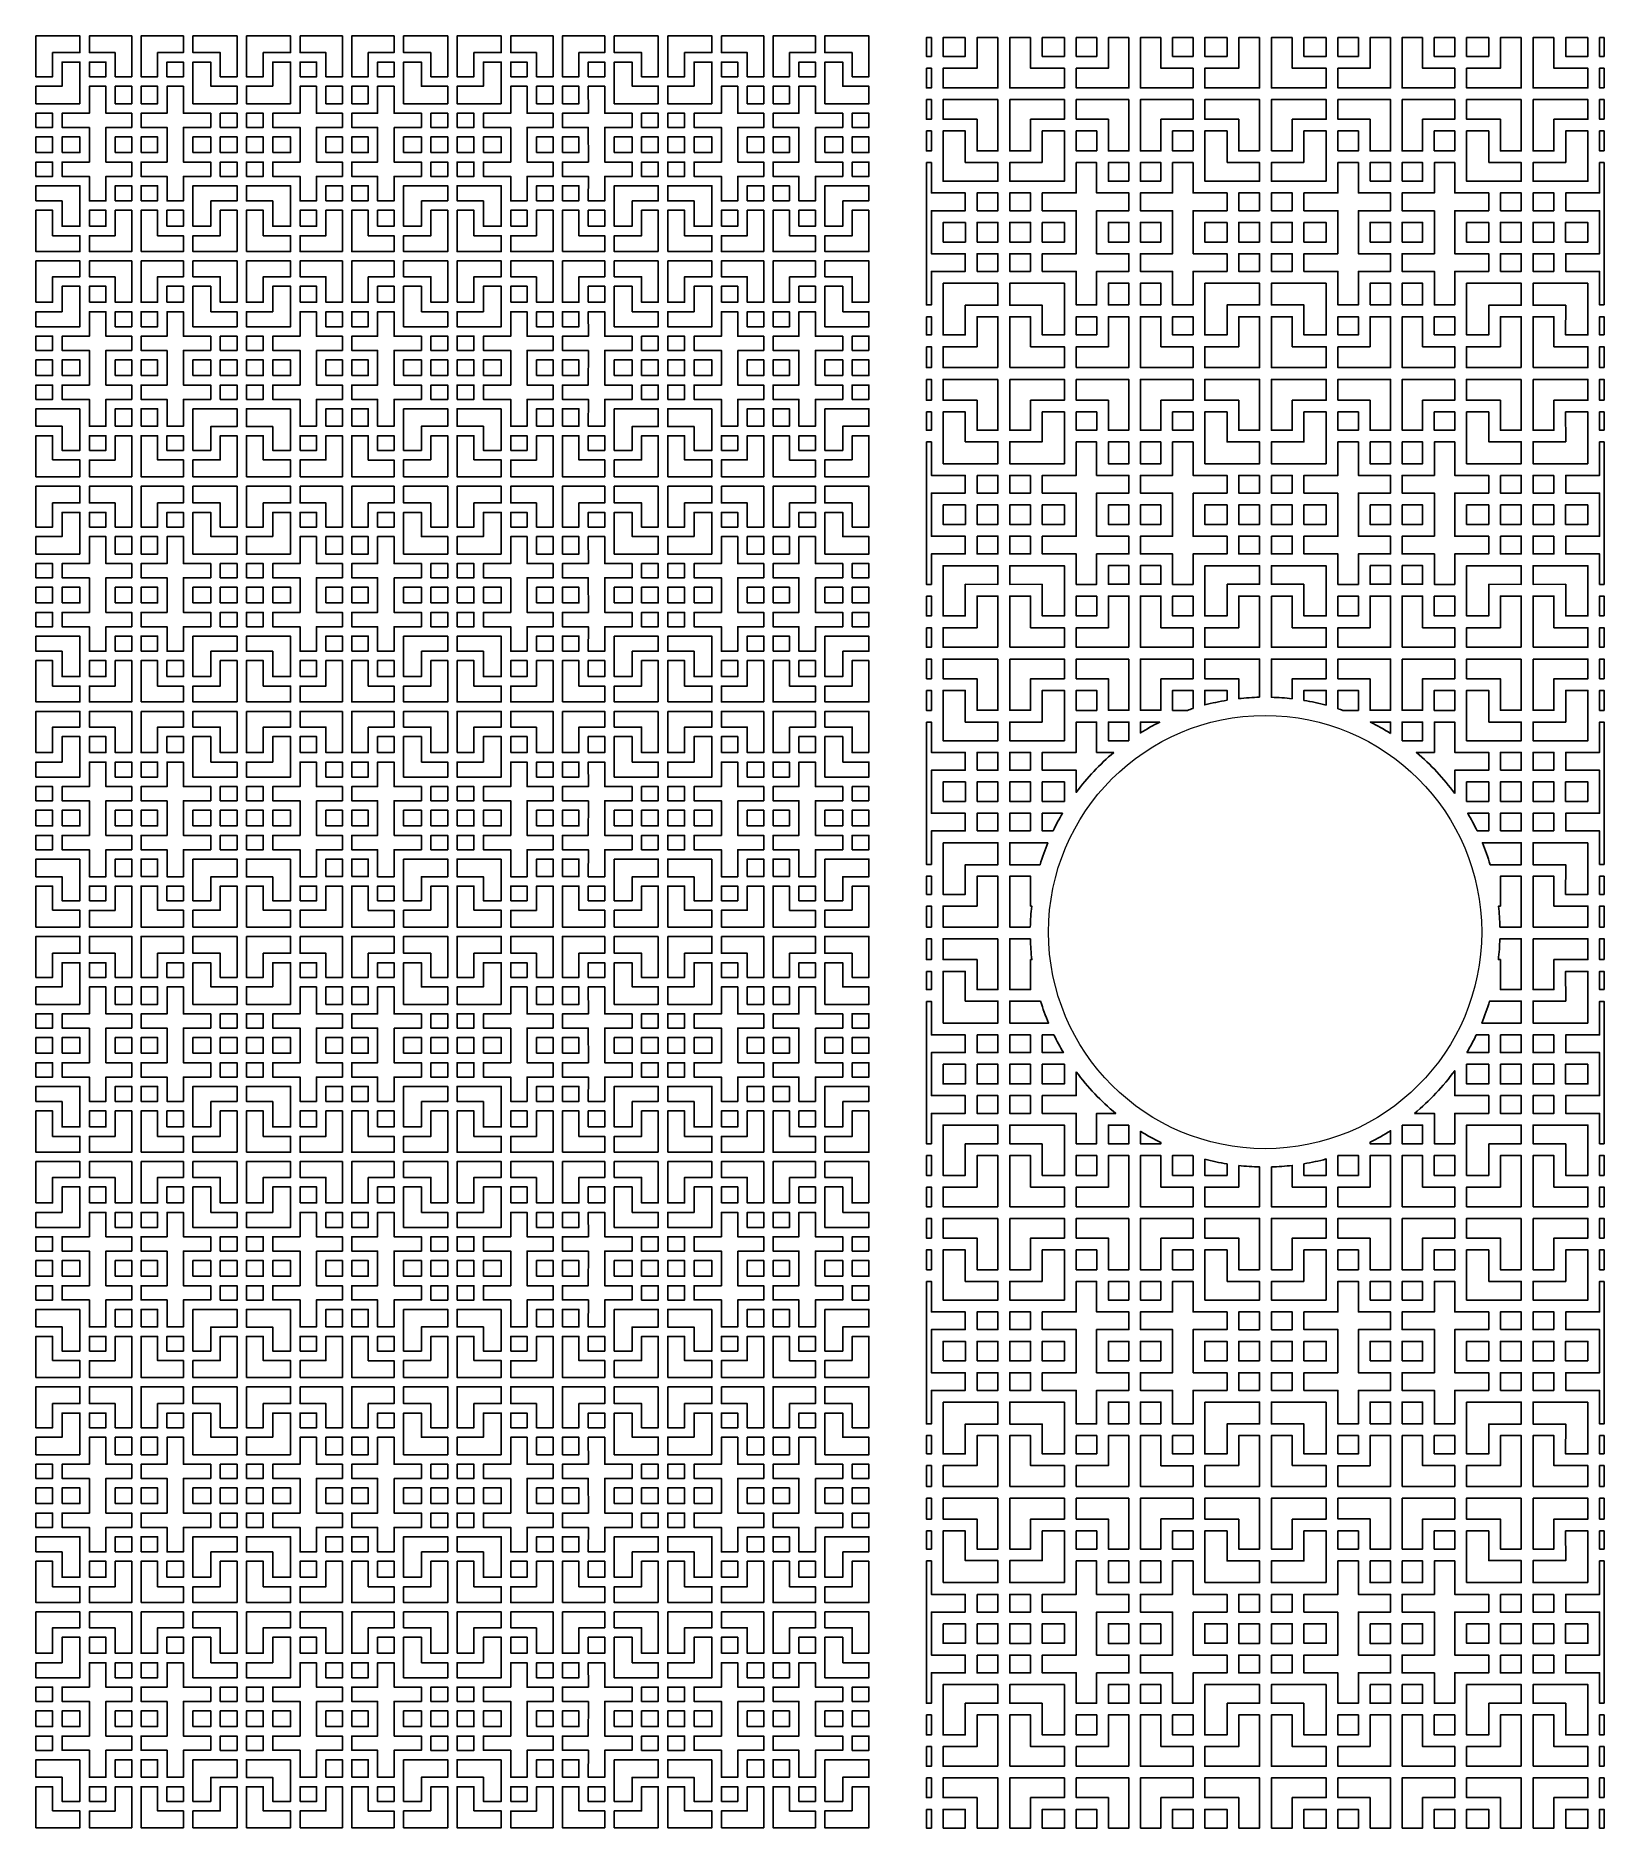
# Model space of a CAD drawing. Header units: centimetres. Extents: x -149 to 149, y -171 to 171.
import ezdxf

# ---------------------------------------------------------------- set-up
doc = ezdxf.new("R2010")
doc.units = ezdxf.units.CM
doc.header["$MEASUREMENT"] = 0
doc.layers.add('layer 1', color=7, linetype='Continuous')

msp = doc.modelspace()

# ---------------------------------------------------------------- linework, layer by layer
at = {"layer": 'layer 1', "color": 142}
for points in [[(-139.12947, 162.82822), (-135.99697, 162.82822), (-135.99697, 165.61822), (-139.12947, 165.61822), (-139.12947, 162.82822)], [(-124.35697, 162.82822), (-121.22447, 162.82822), (-121.22447, 165.61822), (-124.35697, 165.61822), (-124.35697, 162.82822)], [(-99.01491, 162.82822), (-95.88241, 162.82822), (-95.88241, 165.61822), (-99.01491, 165.61822), (-99.01491, 162.82822)], [(-84.24241, 162.82822), (-81.10991, 162.82822), (-81.10991, 165.61822), (-84.24241, 165.61822), (-84.24241, 162.82822)], [(-58.89966, 162.82822), (-55.76716, 162.82822), (-55.76716, 165.61822), (-58.89966, 165.61822), (-58.89966, 162.82822)], [(-44.12716, 162.82822), (-40.99466, 162.82822), (-40.99466, 165.61822), (-44.12716, 165.61822), (-44.12716, 162.82822)], [(-18.7851, 162.82822), (-15.6526, 162.82822), (-15.6526, 165.61822), (-18.7851, 165.61822), (-18.7851, 162.82822)], [(-4.0126, 162.82822), (-0.8801, 162.82822), (-0.8801, 165.61822), (-4.0126, 165.61822), (-4.0126, 162.82822)], [(-134.19697, 157.69323), (-131.06697, 157.69323), (-131.06697, 161.02573), (-134.19697, 161.02573), (-134.19697, 157.69323)], [(-129.28697, 157.69323), (-126.15697, 157.69323), (-126.15697, 161.02573), (-129.28697, 161.02573), (-129.28697, 157.69323)], [(-94.08241, 157.69323), (-90.95241, 157.69323), (-90.95241, 161.02573), (-94.08241, 161.02573), (-94.08241, 157.69323)], [(-89.17241, 157.69323), (-86.04241, 157.69323), (-86.04241, 161.02573), (-89.17241, 161.02573), (-89.17241, 157.69323)], [(-53.96716, 157.69323), (-50.83716, 157.69323), (-50.83716, 161.02573), (-53.96716, 161.02573), (-53.96716, 157.69323)], [(-49.05716, 157.69323), (-45.92716, 157.69323), (-45.92716, 161.02573), (-49.05716, 161.02573), (-49.05716, 157.69323)], [(-13.8526, 157.69323), (-10.7226, 157.69323), (-10.7226, 161.02573), (-13.8526, 161.02573), (-13.8526, 157.69323)], [(-8.9426, 157.69323), (-5.8126, 157.69323), (-5.8126, 161.02573), (-8.9426, 161.02573), (-8.9426, 157.69323)], [(-149.33447, 153.17822), (-146.13447, 153.17822), (-146.13447, 155.89322), (-149.33447, 155.89322), (-149.33447, 153.17822)], [(-114.21947, 153.17822), (-111.01947, 153.17822), (-111.01947, 155.89322), (-114.21947, 155.89322), (-114.21947, 153.17822)], [(-109.21991, 153.17822), (-106.01991, 153.17822), (-106.01991, 155.89322), (-109.21991, 155.89322), (-109.21991, 153.17822)], [(-74.10491, 153.17822), (-70.90491, 153.17822), (-70.90491, 155.89322), (-74.10491, 155.89322), (-74.10491, 153.17822)], [(-69.10466, 153.17822), (-65.90466, 153.17822), (-65.90466, 155.89322), (-69.10466, 155.89322), (-69.10466, 153.17822)], [(-33.98966, 153.17822), (-30.78966, 153.17822), (-30.78966, 155.89322), (-33.98966, 155.89322), (-33.98966, 153.17822)], [(-28.9901, 153.17822), (-25.7901, 153.17822), (-25.7901, 155.89322), (-28.9901, 155.89322), (-28.9901, 153.17822)], [(6.1249, 153.17822), (9.3249, 153.17822), (9.3249, 155.89322), (6.1249, 155.89322), (6.1249, 153.17822)], [(-149.33447, 148.38324), (-146.13447, 148.38324), (-146.13447, 151.37822), (-149.33447, 151.37822), (-149.33447, 148.38324)], [(-144.33947, 148.38824), (-140.93197, 148.38824), (-140.93197, 151.37822), (-144.33947, 151.37822), (-144.33947, 148.38824)], [(-134.19697, 148.38323), (-131.06447, 148.38323), (-131.06447, 151.38073), (-134.19697, 151.38073), (-134.19697, 148.38323)], [(-129.28697, 148.38323), (-126.15697, 148.38323), (-126.15697, 151.38073), (-129.28697, 151.38073), (-129.28697, 148.38323)], [(-119.42197, 148.38824), (-116.01447, 148.38824), (-116.01447, 151.37822), (-119.42197, 151.37822), (-119.42197, 148.38824)], [(-114.21947, 148.38324), (-111.01947, 148.38324), (-111.01947, 151.37822), (-114.21947, 151.37822), (-114.21947, 148.38324)], [(-109.21991, 148.38324), (-106.01991, 148.38324), (-106.01991, 151.37822), (-109.21991, 151.37822), (-109.21991, 148.38324)], [(-104.22491, 148.38824), (-100.81741, 148.38824), (-100.81741, 151.37822), (-104.22491, 151.37822), (-104.22491, 148.38824)], [(-94.08241, 148.38323), (-90.95241, 148.38323), (-90.95241, 151.38073), (-94.08241, 151.38073), (-94.08241, 148.38323)], [(-89.17491, 148.38323), (-86.04241, 148.38323), (-86.04241, 151.38073), (-89.17491, 151.38073), (-89.17491, 148.38323)], [(-79.30741, 148.38824), (-75.89991, 148.38824), (-75.89991, 151.37822), (-79.30741, 151.37822), (-79.30741, 148.38824)], [(-74.10491, 148.38324), (-70.90491, 148.38324), (-70.90491, 151.37822), (-74.10491, 151.37822), (-74.10491, 148.38324)], [(-69.10466, 148.38324), (-65.90466, 148.38324), (-65.90466, 151.37822), (-69.10466, 151.37822), (-69.10466, 148.38324)], [(-64.10966, 148.38824), (-60.70216, 148.38824), (-60.70216, 151.37822), (-64.10966, 151.37822), (-64.10966, 148.38824)], [(-53.96716, 148.38323), (-50.83466, 148.38323), (-50.83466, 151.38073), (-53.96716, 151.38073), (-53.96716, 148.38323)], [(-49.05716, 148.38323), (-45.92716, 148.38323), (-45.92716, 151.38073), (-49.05716, 151.38073), (-49.05716, 148.38323)], [(-39.19216, 148.38824), (-35.78466, 148.38824), (-35.78466, 151.37822), (-39.19216, 151.37822), (-39.19216, 148.38824)], [(-33.98966, 148.38324), (-30.78966, 148.38324), (-30.78966, 151.37822), (-33.98966, 151.37822), (-33.98966, 148.38324)], [(-28.9901, 148.38324), (-25.7901, 148.38324), (-25.7901, 151.37822), (-28.9901, 151.37822), (-28.9901, 148.38324)], [(-23.9951, 148.38824), (-20.5876, 148.38824), (-20.5876, 151.37822), (-23.9951, 151.37822), (-23.9951, 148.38824)], [(-13.8526, 148.38323), (-10.7226, 148.38323), (-10.7226, 151.38073), (-13.8526, 151.38073), (-13.8526, 148.38323)], [(-8.9451, 148.38323), (-5.8126, 148.38323), (-5.8126, 151.38073), (-8.9451, 151.38073), (-8.9451, 148.38323)], [(0.9224, 148.38824), (4.3299, 148.38824), (4.3299, 151.37822), (0.9224, 151.37822), (0.9224, 148.38824)], [(6.1249, 148.38324), (9.3249, 148.38324), (9.3249, 151.37822), (6.1249, 151.37822), (6.1249, 148.38324)], [(-149.33396, 143.861), (-146.13608, 143.861), (-146.13608, 146.58736), (-149.33396, 146.58736), (-149.33396, 143.861)], [(-114.21947, 143.86324), (-111.01947, 143.86324), (-111.01947, 146.58572), (-114.21947, 146.58572), (-114.21947, 143.86324)], [(-109.21991, 143.86324), (-106.01991, 143.86324), (-106.01991, 146.58572), (-109.21991, 146.58572), (-109.21991, 143.86324)], [(-74.1033, 143.861), (-70.90542, 143.861), (-70.90542, 146.58736), (-74.1033, 146.58736), (-74.1033, 143.861)], [(-69.10415, 143.861), (-65.90627, 143.861), (-65.90627, 146.58736), (-69.10415, 146.58736), (-69.10415, 143.861)], [(-33.98966, 143.86324), (-30.78966, 143.86324), (-30.78966, 146.58572), (-33.98966, 146.58572), (-33.98966, 143.86324)], [(-28.9901, 143.86324), (-25.7901, 143.86324), (-25.7901, 146.58572), (-28.9901, 146.58572), (-28.9901, 143.86324)], [(6.12651, 143.861), (9.32439, 143.861), (9.32439, 146.58736), (6.12651, 146.58736), (6.12651, 143.861)], [(-134.19697, 139.20822), (-131.06697, 139.20822), (-131.06697, 142.06572), (-134.19697, 142.06572), (-134.19697, 139.20822)], [(-129.28697, 139.20822), (-126.15447, 139.20822), (-126.15447, 142.06572), (-129.28697, 142.06572), (-129.28697, 139.20822)], [(-94.08491, 139.20822), (-90.95241, 139.20822), (-90.95241, 142.06572), (-94.08491, 142.06572), (-94.08491, 139.20822)], [(-89.17241, 139.20822), (-86.04241, 139.20822), (-86.04241, 142.06572), (-89.17241, 142.06572), (-89.17241, 139.20822)], [(-53.96716, 139.20822), (-50.83716, 139.20822), (-50.83716, 142.06572), (-53.96716, 142.06572), (-53.96716, 139.20822)], [(-49.05716, 139.20822), (-45.92466, 139.20822), (-45.92466, 142.06572), (-49.05716, 142.06572), (-49.05716, 139.20822)], [(-13.8551, 139.20822), (-10.7226, 139.20822), (-10.7226, 142.06572), (-13.8551, 142.06572), (-13.8551, 139.20822)], [(-8.9426, 139.20822), (-5.8126, 139.20822), (-5.8126, 142.06572), (-8.9426, 142.06572), (-8.9426, 139.20822)], [(-139.12947, 134.36072), (-135.99697, 134.36072), (-135.99697, 137.40822), (-139.12947, 137.40822), (-139.12947, 134.36072)], [(-124.35697, 134.36072), (-121.22447, 134.36072), (-121.22447, 137.40822), (-124.35697, 137.40822), (-124.35697, 134.36072)], [(-99.01491, 134.36072), (-95.88241, 134.36072), (-95.88241, 137.40822), (-99.01491, 137.40822), (-99.01491, 134.36072)], [(-84.24241, 134.36072), (-81.10991, 134.36072), (-81.10991, 137.40822), (-84.24241, 137.40822), (-84.24241, 134.36072)], [(-58.89966, 134.36072), (-55.76716, 134.36072), (-55.76716, 137.40822), (-58.89966, 137.40822), (-58.89966, 134.36072)], [(-44.12716, 134.36072), (-40.99466, 134.36072), (-40.99466, 137.40822), (-44.12716, 137.40822), (-44.12716, 134.36072)], [(-18.7851, 134.36072), (-15.6526, 134.36072), (-15.6526, 137.40822), (-18.7851, 137.40822), (-18.7851, 134.36072)], [(-4.0126, 134.36072), (-0.8801, 134.36072), (-0.8801, 137.40822), (-4.0126, 137.40822), (-4.0126, 134.36072)], [(-139.12947, 119.89398), (-135.99697, 119.89398), (-135.99697, 122.94148), (-139.12947, 122.94148), (-139.12947, 119.89398)], [(-124.35697, 119.89398), (-121.22447, 119.89398), (-121.22447, 122.94148), (-124.35697, 122.94148), (-124.35697, 119.89398)], [(-99.01491, 119.89398), (-95.88241, 119.89398), (-95.88241, 122.94148), (-99.01491, 122.94148), (-99.01491, 119.89398)], [(-84.24241, 119.89398), (-81.10991, 119.89398), (-81.10991, 122.94148), (-84.24241, 122.94148), (-84.24241, 119.89398)], [(-58.89966, 119.89398), (-55.76716, 119.89398), (-55.76716, 122.94148), (-58.89966, 122.94148), (-58.89966, 119.89398)], [(-44.12716, 119.89398), (-40.99466, 119.89398), (-40.99466, 122.94148), (-44.12716, 122.94148), (-44.12716, 119.89398)], [(-18.7851, 119.89398), (-15.6526, 119.89398), (-15.6526, 122.94148), (-18.7851, 122.94148), (-18.7851, 119.89398)], [(-4.0126, 119.89398), (-0.8801, 119.89398), (-0.8801, 122.94148), (-4.0126, 122.94148), (-4.0126, 119.89398)], [(-134.19697, 115.23648), (-131.06697, 115.23648), (-131.06697, 118.09398), (-134.19697, 118.09398), (-134.19697, 115.23648)], [(-129.28697, 115.23648), (-126.15447, 115.23648), (-126.15447, 118.09398), (-129.28697, 118.09398), (-129.28697, 115.23648)], [(-94.08491, 115.23648), (-90.95241, 115.23648), (-90.95241, 118.09398), (-94.08491, 118.09398), (-94.08491, 115.23648)], [(-89.17241, 115.23648), (-86.04241, 115.23648), (-86.04241, 118.09398), (-89.17241, 118.09398), (-89.17241, 115.23648)], [(-53.96716, 115.23648), (-50.83716, 115.23648), (-50.83716, 118.09398), (-53.96716, 118.09398), (-53.96716, 115.23648)], [(-49.05716, 115.23648), (-45.92466, 115.23648), (-45.92466, 118.09398), (-49.05716, 118.09398), (-49.05716, 115.23648)], [(-13.8551, 115.23648), (-10.7226, 115.23648), (-10.7226, 118.09398), (-13.8551, 118.09398), (-13.8551, 115.23648)], [(-8.9426, 115.23648), (-5.8126, 115.23648), (-5.8126, 118.09398), (-8.9426, 118.09398), (-8.9426, 115.23648)], [(-149.33396, 110.71484), (-146.13608, 110.71484), (-146.13608, 113.4412), (-149.33396, 113.4412), (-149.33396, 110.71484)], [(-114.21947, 110.71648), (-111.01947, 110.71648), (-111.01947, 113.43896), (-114.21947, 113.43896), (-114.21947, 110.71648)], [(-109.21991, 110.71648), (-106.01991, 110.71648), (-106.01991, 113.43896), (-109.21991, 113.43896), (-109.21991, 110.71648)], [(-69.10415, 110.71484), (-65.90627, 110.71484), (-65.90627, 113.4412), (-69.10415, 113.4412), (-69.10415, 110.71484)], [(-33.98966, 110.71648), (-30.78966, 110.71648), (-30.78966, 113.43896), (-33.98966, 113.43896), (-33.98966, 110.71648)], [(-28.9901, 110.71648), (-25.7901, 110.71648), (-25.7901, 113.43896), (-28.9901, 113.43896), (-28.9901, 110.71648)], [(-149.33447, 105.92398), (-146.13447, 105.92398), (-146.13447, 108.91896), (-149.33447, 108.91896), (-149.33447, 105.92398)], [(-144.33947, 105.92398), (-140.93197, 105.92398), (-140.93197, 108.91396), (-144.33947, 108.91396), (-144.33947, 105.92398)], [(-134.19697, 105.92147), (-131.06447, 105.92147), (-131.06447, 108.91897), (-134.19697, 108.91897), (-134.19697, 105.92147)], [(-129.28697, 105.92147), (-126.15697, 105.92147), (-126.15697, 108.91897), (-129.28697, 108.91897), (-129.28697, 105.92147)], [(-119.42197, 105.92398), (-116.01447, 105.92398), (-116.01447, 108.91396), (-119.42197, 108.91396), (-119.42197, 105.92398)], [(-114.21947, 105.92398), (-111.01947, 105.92398), (-111.01947, 108.91896), (-114.21947, 108.91896), (-114.21947, 105.92398)], [(-109.21991, 105.92398), (-106.01991, 105.92398), (-106.01991, 108.91896), (-109.21991, 108.91896), (-109.21991, 105.92398)], [(-104.22491, 105.92398), (-100.81741, 105.92398), (-100.81741, 108.91396), (-104.22491, 108.91396), (-104.22491, 105.92398)], [(-94.08241, 105.92147), (-90.95241, 105.92147), (-90.95241, 108.91897), (-94.08241, 108.91897), (-94.08241, 105.92147)], [(-89.17491, 105.92147), (-86.04241, 105.92147), (-86.04241, 108.91897), (-89.17491, 108.91897), (-89.17491, 105.92147)], [(-74.10491, 105.92398), (-70.90491, 105.92398), (-70.90491, 108.91896), (-74.10491, 108.91896), (-74.10491, 105.92398)], [(-69.10466, 105.92398), (-65.90466, 105.92398), (-65.90466, 108.91896), (-69.10466, 108.91896), (-69.10466, 105.92398)], [(-64.10966, 105.92398), (-60.70216, 105.92398), (-60.70216, 108.91396), (-64.10966, 108.91396), (-64.10966, 105.92398)], [(-53.96716, 105.92147), (-50.83466, 105.92147), (-50.83466, 108.91897), (-53.96716, 108.91897), (-53.96716, 105.92147)], [(-49.05716, 105.92147), (-45.92716, 105.92147), (-45.92716, 108.91897), (-49.05716, 108.91897), (-49.05716, 105.92147)], [(-39.19216, 105.92398), (-35.78466, 105.92398), (-35.78466, 108.91396), (-39.19216, 108.91396), (-39.19216, 105.92398)], [(-33.98966, 105.92398), (-30.78966, 105.92398), (-30.78966, 108.91896), (-33.98966, 108.91896), (-33.98966, 105.92398)], [(-28.9901, 105.92398), (-25.7901, 105.92398), (-25.7901, 108.91896), (-28.9901, 108.91896), (-28.9901, 105.92398)], [(-23.9951, 105.92398), (-20.5876, 105.92398), (-20.5876, 108.91396), (-23.9951, 108.91396), (-23.9951, 105.92398)], [(-13.8526, 105.92147), (-10.7226, 105.92147), (-10.7226, 108.91897), (-13.8526, 108.91897), (-13.8526, 105.92147)], [(-8.9451, 105.92147), (-5.8126, 105.92147), (-5.8126, 108.91897), (-8.9451, 108.91897), (-8.9451, 105.92147)], [(6.1249, 105.92398), (9.3249, 105.92398), (9.3249, 108.91896), (6.1249, 108.91896), (6.1249, 105.92398)], [(-149.33447, 101.40898), (-146.13447, 101.40898), (-146.13447, 104.12398), (-149.33447, 104.12398), (-149.33447, 101.40898)], [(-114.21947, 101.40898), (-111.01947, 101.40898), (-111.01947, 104.12398), (-114.21947, 104.12398), (-114.21947, 101.40898)], [(-109.21991, 101.40898), (-106.01991, 101.40898), (-106.01991, 104.12398), (-109.21991, 104.12398), (-109.21991, 101.40898)], [(-74.10491, 101.40898), (-70.90491, 101.40898), (-70.90491, 104.12398), (-74.10491, 104.12398), (-74.10491, 101.40898)], [(-69.10466, 101.40898), (-65.90466, 101.40898), (-65.90466, 104.12398), (-69.10466, 104.12398), (-69.10466, 101.40898)], [(-33.98966, 101.40898), (-30.78966, 101.40898), (-30.78966, 104.12398), (-33.98966, 104.12398), (-33.98966, 101.40898)], [(-28.9901, 101.40898), (-25.7901, 101.40898), (-25.7901, 104.12398), (-28.9901, 104.12398), (-28.9901, 101.40898)], [(6.1249, 101.40898), (9.3249, 101.40898), (9.3249, 104.12398), (6.1249, 104.12398), (6.1249, 101.40898)], [(-134.19697, 96.27647), (-131.06697, 96.27647), (-131.06697, 99.60897), (-134.19697, 99.60897), (-134.19697, 96.27647)], [(-129.28697, 96.27647), (-126.15697, 96.27647), (-126.15697, 99.60897), (-129.28697, 99.60897), (-129.28697, 96.27647)], [(-94.08241, 96.27647), (-90.95241, 96.27647), (-90.95241, 99.60897), (-94.08241, 99.60897), (-94.08241, 96.27647)], [(-89.17241, 96.27647), (-86.04241, 96.27647), (-86.04241, 99.60897), (-89.17241, 99.60897), (-89.17241, 96.27647)], [(-53.96716, 96.27647), (-50.83716, 96.27647), (-50.83716, 99.60897), (-53.96716, 99.60897), (-53.96716, 96.27647)], [(-49.05716, 96.27647), (-45.92716, 96.27647), (-45.92716, 99.60897), (-49.05716, 99.60897), (-49.05716, 96.27647)], [(-13.8526, 96.27647), (-10.7226, 96.27647), (-10.7226, 99.60897), (-13.8526, 99.60897), (-13.8526, 96.27647)], [(-8.9426, 96.27647), (-5.8126, 96.27647), (-5.8126, 99.60897), (-8.9426, 99.60897), (-8.9426, 96.27647)], [(-139.12947, 91.68398), (-135.99697, 91.68398), (-135.99697, 94.47398), (-139.12947, 94.47398), (-139.12947, 91.68398)], [(-124.35697, 91.68398), (-121.22447, 91.68398), (-121.22447, 94.47398), (-124.35697, 94.47398), (-124.35697, 91.68398)], [(-99.01491, 91.68398), (-95.88241, 91.68398), (-95.88241, 94.47398), (-99.01491, 94.47398), (-99.01491, 91.68398)], [(-84.24241, 91.68398), (-81.10991, 91.68398), (-81.10991, 94.47398), (-84.24241, 94.47398), (-84.24241, 91.68398)], [(-58.89966, 91.68398), (-55.76716, 91.68398), (-55.76716, 94.47398), (-58.89966, 94.47398), (-58.89966, 91.68398)], [(-44.12716, 91.68398), (-40.99466, 91.68398), (-40.99466, 94.47398), (-44.12716, 94.47398), (-44.12716, 91.68398)], [(-18.7851, 91.68398), (-15.6526, 91.68398), (-15.6526, 94.47398), (-18.7851, 94.47398), (-18.7851, 91.68398)], [(-4.0126, 91.68398), (-0.8801, 91.68398), (-0.8801, 94.47398), (-4.0126, 94.47398), (-4.0126, 91.68398)], [(-139.12947, 77.08812), (-135.99697, 77.08812), (-135.99697, 79.87812), (-139.12947, 79.87812), (-139.12947, 77.08812)], [(-124.35697, 77.08812), (-121.22447, 77.08812), (-121.22447, 79.87812), (-124.35697, 79.87812), (-124.35697, 77.08812)], [(-99.01491, 77.08812), (-95.88241, 77.08812), (-95.88241, 79.87812), (-99.01491, 79.87812), (-99.01491, 77.08812)], [(-84.24241, 77.08812), (-81.10991, 77.08812), (-81.10991, 79.87812), (-84.24241, 79.87812), (-84.24241, 77.08812)], [(-58.89966, 77.08812), (-55.76716, 77.08812), (-55.76716, 79.87812), (-58.89966, 79.87812), (-58.89966, 77.08812)], [(-44.12716, 77.08812), (-40.99466, 77.08812), (-40.99466, 79.87812), (-44.12716, 79.87812), (-44.12716, 77.08812)], [(-18.7851, 77.08812), (-15.6526, 77.08812), (-15.6526, 79.87812), (-18.7851, 79.87812), (-18.7851, 77.08812)], [(-4.0126, 77.08812), (-0.8801, 77.08812), (-0.8801, 79.87812), (-4.0126, 79.87812), (-4.0126, 77.08812)], [(-134.19697, 71.95313), (-131.06697, 71.95313), (-131.06697, 75.28563), (-134.19697, 75.28563), (-134.19697, 71.95313)], [(-129.28697, 71.95313), (-126.15697, 71.95313), (-126.15697, 75.28563), (-129.28697, 75.28563), (-129.28697, 71.95313)], [(-94.08241, 71.95313), (-90.95241, 71.95313), (-90.95241, 75.28563), (-94.08241, 75.28563), (-94.08241, 71.95313)], [(-89.17241, 71.95313), (-86.04241, 71.95313), (-86.04241, 75.28563), (-89.17241, 75.28563), (-89.17241, 71.95313)], [(-53.96716, 71.95313), (-50.83716, 71.95313), (-50.83716, 75.28563), (-53.96716, 75.28563), (-53.96716, 71.95313)], [(-49.05716, 71.95313), (-45.92716, 71.95313), (-45.92716, 75.28563), (-49.05716, 75.28563), (-49.05716, 71.95313)], [(-13.8526, 71.95313), (-10.7226, 71.95313), (-10.7226, 75.28563), (-13.8526, 75.28563), (-13.8526, 71.95313)], [(-8.9426, 71.95313), (-5.8126, 71.95313), (-5.8126, 75.28563), (-8.9426, 75.28563), (-8.9426, 71.95313)], [(-149.33447, 67.43812), (-146.13447, 67.43812), (-146.13447, 70.15312), (-149.33447, 70.15312), (-149.33447, 67.43812)], [(-114.21947, 67.43812), (-111.01947, 67.43812), (-111.01947, 70.15312), (-114.21947, 70.15312), (-114.21947, 67.43812)], [(-109.21991, 67.43812), (-106.01991, 67.43812), (-106.01991, 70.15312), (-109.21991, 70.15312), (-109.21991, 67.43812)], [(-74.10491, 67.43812), (-70.90491, 67.43812), (-70.90491, 70.15312), (-74.10491, 70.15312), (-74.10491, 67.43812)], [(-69.10466, 67.43812), (-65.90466, 67.43812), (-65.90466, 70.15312), (-69.10466, 70.15312), (-69.10466, 67.43812)], [(-33.98966, 67.43812), (-30.78966, 67.43812), (-30.78966, 70.15312), (-33.98966, 70.15312), (-33.98966, 67.43812)], [(-28.9901, 67.43812), (-25.7901, 67.43812), (-25.7901, 70.15312), (-28.9901, 70.15312), (-28.9901, 67.43812)], [(6.1249, 67.43812), (9.3249, 67.43812), (9.3249, 70.15312), (6.1249, 70.15312), (6.1249, 67.43812)], [(-149.33447, 62.64314), (-146.13447, 62.64314), (-146.13447, 65.63812), (-149.33447, 65.63812), (-149.33447, 62.64314)], [(-144.33947, 62.64814), (-140.93197, 62.64814), (-140.93197, 65.63812), (-144.33947, 65.63812), (-144.33947, 62.64814)], [(-134.19697, 62.64313), (-131.06447, 62.64313), (-131.06447, 65.64063), (-134.19697, 65.64063), (-134.19697, 62.64313)], [(-129.28697, 62.64313), (-126.15697, 62.64313), (-126.15697, 65.64063), (-129.28697, 65.64063), (-129.28697, 62.64313)], [(-119.42197, 62.64814), (-116.01447, 62.64814), (-116.01447, 65.63812), (-119.42197, 65.63812), (-119.42197, 62.64814)], [(-114.21947, 62.64314), (-111.01947, 62.64314), (-111.01947, 65.63812), (-114.21947, 65.63812), (-114.21947, 62.64314)], [(-109.21991, 62.64314), (-106.01991, 62.64314), (-106.01991, 65.63812), (-109.21991, 65.63812), (-109.21991, 62.64314)], [(-104.22491, 62.64814), (-100.81741, 62.64814), (-100.81741, 65.63812), (-104.22491, 65.63812), (-104.22491, 62.64814)], [(-94.08241, 62.64313), (-90.95241, 62.64313), (-90.95241, 65.64063), (-94.08241, 65.64063), (-94.08241, 62.64313)], [(-89.17491, 62.64313), (-86.04241, 62.64313), (-86.04241, 65.64063), (-89.17491, 65.64063), (-89.17491, 62.64313)], [(-79.30741, 62.64814), (-75.89991, 62.64814), (-75.89991, 65.63812), (-79.30741, 65.63812), (-79.30741, 62.64814)], [(-74.10491, 62.64314), (-70.90491, 62.64314), (-70.90491, 65.63812), (-74.10491, 65.63812), (-74.10491, 62.64314)], [(-69.10466, 62.64314), (-65.90466, 62.64314), (-65.90466, 65.63812), (-69.10466, 65.63812), (-69.10466, 62.64314)], [(-64.10966, 62.64814), (-60.70216, 62.64814), (-60.70216, 65.63812), (-64.10966, 65.63812), (-64.10966, 62.64814)], [(-53.96716, 62.64313), (-50.83466, 62.64313), (-50.83466, 65.64063), (-53.96716, 65.64063), (-53.96716, 62.64313)], [(-49.05716, 62.64313), (-45.92716, 62.64313), (-45.92716, 65.64063), (-49.05716, 65.64063), (-49.05716, 62.64313)], [(-39.19216, 62.64814), (-35.78466, 62.64814), (-35.78466, 65.63812), (-39.19216, 65.63812), (-39.19216, 62.64814)], [(-33.98966, 62.64314), (-30.78966, 62.64314), (-30.78966, 65.63812), (-33.98966, 65.63812), (-33.98966, 62.64314)], [(-28.9901, 62.64314), (-25.7901, 62.64314), (-25.7901, 65.63812), (-28.9901, 65.63812), (-28.9901, 62.64314)], [(-23.9951, 62.64814), (-20.5876, 62.64814), (-20.5876, 65.63812), (-23.9951, 65.63812), (-23.9951, 62.64814)], [(-13.8526, 62.64313), (-10.7226, 62.64313), (-10.7226, 65.64063), (-13.8526, 65.64063), (-13.8526, 62.64313)], [(-8.9451, 62.64313), (-5.8126, 62.64313), (-5.8126, 65.64063), (-8.9451, 65.64063), (-8.9451, 62.64313)], [(0.9224, 62.64814), (4.3299, 62.64814), (4.3299, 65.63812), (0.9224, 65.63812), (0.9224, 62.64814)], [(6.1249, 62.64314), (9.3249, 62.64314), (9.3249, 65.63812), (6.1249, 65.63812), (6.1249, 62.64314)], [(-149.33396, 58.1209), (-146.13608, 58.1209), (-146.13608, 60.84726), (-149.33396, 60.84726), (-149.33396, 58.1209)], [(-114.21947, 58.12314), (-111.01947, 58.12314), (-111.01947, 60.84562), (-114.21947, 60.84562), (-114.21947, 58.12314)], [(-109.21991, 58.12314), (-106.01991, 58.12314), (-106.01991, 60.84562), (-109.21991, 60.84562), (-109.21991, 58.12314)], [(-74.1033, 58.1209), (-70.90542, 58.1209), (-70.90542, 60.84726), (-74.1033, 60.84726), (-74.1033, 58.1209)], [(-69.10415, 58.1209), (-65.90627, 58.1209), (-65.90627, 60.84726), (-69.10415, 60.84726), (-69.10415, 58.1209)], [(-33.98966, 58.12314), (-30.78966, 58.12314), (-30.78966, 60.84562), (-33.98966, 60.84562), (-33.98966, 58.12314)], [(-28.9901, 58.12314), (-25.7901, 58.12314), (-25.7901, 60.84562), (-28.9901, 60.84562), (-28.9901, 58.12314)], [(6.12651, 58.1209), (9.32439, 58.1209), (9.32439, 60.84726), (6.12651, 60.84726), (6.12651, 58.1209)], [(-134.19697, 53.46812), (-131.06697, 53.46812), (-131.06697, 56.32562), (-134.19697, 56.32562), (-134.19697, 53.46812)], [(-129.28697, 53.46812), (-126.15447, 53.46812), (-126.15447, 56.32562), (-129.28697, 56.32562), (-129.28697, 53.46812)], [(-94.08491, 53.46812), (-90.95241, 53.46812), (-90.95241, 56.32562), (-94.08491, 56.32562), (-94.08491, 53.46812)], [(-89.17241, 53.46812), (-86.04241, 53.46812), (-86.04241, 56.32562), (-89.17241, 56.32562), (-89.17241, 53.46812)], [(-53.96716, 53.46812), (-50.83716, 53.46812), (-50.83716, 56.32562), (-53.96716, 56.32562), (-53.96716, 53.46812)], [(-49.05716, 53.46812), (-45.92466, 53.46812), (-45.92466, 56.32562), (-49.05716, 56.32562), (-49.05716, 53.46812)], [(-13.8551, 53.46812), (-10.7226, 53.46812), (-10.7226, 56.32562), (-13.8551, 56.32562), (-13.8551, 53.46812)], [(-8.9426, 53.46812), (-5.8126, 53.46812), (-5.8126, 56.32562), (-8.9426, 56.32562), (-8.9426, 53.46812)], [(-139.12947, 48.62062), (-135.99697, 48.62062), (-135.99697, 51.66812), (-139.12947, 51.66812), (-139.12947, 48.62062)], [(-124.35697, 48.62062), (-121.22447, 48.62062), (-121.22447, 51.66812), (-124.35697, 51.66812), (-124.35697, 48.62062)], [(-99.01491, 48.62062), (-95.88241, 48.62062), (-95.88241, 51.66812), (-99.01491, 51.66812), (-99.01491, 48.62062)], [(-84.24241, 48.62062), (-81.10991, 48.62062), (-81.10991, 51.66812), (-84.24241, 51.66812), (-84.24241, 48.62062)], [(-58.89966, 48.62062), (-55.76716, 48.62062), (-55.76716, 51.66812), (-58.89966, 51.66812), (-58.89966, 48.62062)], [(-44.12716, 48.62062), (-40.99466, 48.62062), (-40.99466, 51.66812), (-44.12716, 51.66812), (-44.12716, 48.62062)], [(-18.7851, 48.62062), (-15.6526, 48.62062), (-15.6526, 51.66812), (-18.7851, 51.66812), (-18.7851, 48.62062)], [(-4.0126, 48.62062), (-0.8801, 48.62062), (-0.8801, 51.66812), (-4.0126, 51.66812), (-4.0126, 48.62062)], [(-139.12947, 34.15388), (-135.99697, 34.15388), (-135.99697, 37.20138), (-139.12947, 37.20138), (-139.12947, 34.15388)], [(-124.35697, 34.15388), (-121.22447, 34.15388), (-121.22447, 37.20138), (-124.35697, 37.20138), (-124.35697, 34.15388)], [(-99.01491, 34.15388), (-95.88241, 34.15388), (-95.88241, 37.20138), (-99.01491, 37.20138), (-99.01491, 34.15388)], [(-84.24241, 34.15388), (-81.10991, 34.15388), (-81.10991, 37.20138), (-84.24241, 37.20138), (-84.24241, 34.15388)], [(-58.89966, 34.15388), (-55.76716, 34.15388), (-55.76716, 37.20138), (-58.89966, 37.20138), (-58.89966, 34.15388)], [(-44.12716, 34.15388), (-40.99466, 34.15388), (-40.99466, 37.20138), (-44.12716, 37.20138), (-44.12716, 34.15388)], [(-18.7851, 34.15388), (-15.6526, 34.15388), (-15.6526, 37.20138), (-18.7851, 37.20138), (-18.7851, 34.15388)], [(-4.0126, 34.15388), (-0.8801, 34.15388), (-0.8801, 37.20138), (-4.0126, 37.20138), (-4.0126, 34.15388)], [(-134.19697, 29.49638), (-131.06697, 29.49638), (-131.06697, 32.35388), (-134.19697, 32.35388), (-134.19697, 29.49638)], [(-129.28697, 29.49638), (-126.15447, 29.49638), (-126.15447, 32.35388), (-129.28697, 32.35388), (-129.28697, 29.49638)], [(-94.08491, 29.49638), (-90.95241, 29.49638), (-90.95241, 32.35388), (-94.08491, 32.35388), (-94.08491, 29.49638)], [(-89.17241, 29.49638), (-86.04241, 29.49638), (-86.04241, 32.35388), (-89.17241, 32.35388), (-89.17241, 29.49638)], [(-53.96716, 29.49638), (-50.83716, 29.49638), (-50.83716, 32.35388), (-53.96716, 32.35388), (-53.96716, 29.49638)], [(-49.05716, 29.49638), (-45.92466, 29.49638), (-45.92466, 32.35388), (-49.05716, 32.35388), (-49.05716, 29.49638)], [(-13.8551, 29.49638), (-10.7226, 29.49638), (-10.7226, 32.35388), (-13.8551, 32.35388), (-13.8551, 29.49638)], [(-8.9426, 29.49638), (-5.8126, 29.49638), (-5.8126, 32.35388), (-8.9426, 32.35388), (-8.9426, 29.49638)], [(-149.33396, 24.97474), (-146.13608, 24.97474), (-146.13608, 27.7011), (-149.33396, 27.7011), (-149.33396, 24.97474)], [(-114.21947, 24.97638), (-111.01947, 24.97638), (-111.01947, 27.69886), (-114.21947, 27.69886), (-114.21947, 24.97638)], [(-109.21991, 24.97638), (-106.01991, 24.97638), (-106.01991, 27.69886), (-109.21991, 27.69886), (-109.21991, 24.97638)], [(-69.10415, 24.97474), (-65.90627, 24.97474), (-65.90627, 27.7011), (-69.10415, 27.7011), (-69.10415, 24.97474)], [(-33.98966, 24.97638), (-30.78966, 24.97638), (-30.78966, 27.69886), (-33.98966, 27.69886), (-33.98966, 24.97638)], [(-28.9901, 24.97638), (-25.7901, 24.97638), (-25.7901, 27.69886), (-28.9901, 27.69886), (-28.9901, 24.97638)], [(-149.33447, 20.18388), (-146.13447, 20.18388), (-146.13447, 23.17886), (-149.33447, 23.17886), (-149.33447, 20.18388)], [(-144.33947, 20.18388), (-140.93197, 20.18388), (-140.93197, 23.17386), (-144.33947, 23.17386), (-144.33947, 20.18388)], [(-134.19697, 20.18137), (-131.06447, 20.18137), (-131.06447, 23.17887), (-134.19697, 23.17887), (-134.19697, 20.18137)], [(-129.28697, 20.18137), (-126.15697, 20.18137), (-126.15697, 23.17887), (-129.28697, 23.17887), (-129.28697, 20.18137)], [(-119.42197, 20.18388), (-116.01447, 20.18388), (-116.01447, 23.17386), (-119.42197, 23.17386), (-119.42197, 20.18388)], [(-114.21947, 20.18388), (-111.01947, 20.18388), (-111.01947, 23.17886), (-114.21947, 23.17886), (-114.21947, 20.18388)], [(-109.21991, 20.18388), (-106.01991, 20.18388), (-106.01991, 23.17886), (-109.21991, 23.17886), (-109.21991, 20.18388)], [(-104.22491, 20.18388), (-100.81741, 20.18388), (-100.81741, 23.17386), (-104.22491, 23.17386), (-104.22491, 20.18388)], [(-94.08241, 20.18137), (-90.95241, 20.18137), (-90.95241, 23.17887), (-94.08241, 23.17887), (-94.08241, 20.18137)], [(-89.17491, 20.18137), (-86.04241, 20.18137), (-86.04241, 23.17887), (-89.17491, 23.17887), (-89.17491, 20.18137)], [(-74.10491, 20.18388), (-70.90491, 20.18388), (-70.90491, 23.17886), (-74.10491, 23.17886), (-74.10491, 20.18388)], [(-69.10466, 20.18388), (-65.90466, 20.18388), (-65.90466, 23.17886), (-69.10466, 23.17886), (-69.10466, 20.18388)], [(-64.10966, 20.18388), (-60.70216, 20.18388), (-60.70216, 23.17386), (-64.10966, 23.17386), (-64.10966, 20.18388)], [(-53.96716, 20.18137), (-50.83466, 20.18137), (-50.83466, 23.17887), (-53.96716, 23.17887), (-53.96716, 20.18137)], [(-49.05716, 20.18137), (-45.92716, 20.18137), (-45.92716, 23.17887), (-49.05716, 23.17887), (-49.05716, 20.18137)], [(-39.19216, 20.18388), (-35.78466, 20.18388), (-35.78466, 23.17386), (-39.19216, 23.17386), (-39.19216, 20.18388)], [(-33.98966, 20.18388), (-30.78966, 20.18388), (-30.78966, 23.17886), (-33.98966, 23.17886), (-33.98966, 20.18388)], [(-28.9901, 20.18388), (-25.7901, 20.18388), (-25.7901, 23.17886), (-28.9901, 23.17886), (-28.9901, 20.18388)], [(-23.9951, 20.18388), (-20.5876, 20.18388), (-20.5876, 23.17386), (-23.9951, 23.17386), (-23.9951, 20.18388)], [(-13.8526, 20.18137), (-10.7226, 20.18137), (-10.7226, 23.17887), (-13.8526, 23.17887), (-13.8526, 20.18137)], [(-8.9451, 20.18137), (-5.8126, 20.18137), (-5.8126, 23.17887), (-8.9451, 23.17887), (-8.9451, 20.18137)], [(6.1249, 20.18388), (9.3249, 20.18388), (9.3249, 23.17886), (6.1249, 23.17886), (6.1249, 20.18388)], [(-149.33447, 15.66888), (-146.13447, 15.66888), (-146.13447, 18.38388), (-149.33447, 18.38388), (-149.33447, 15.66888)], [(-114.21947, 15.66888), (-111.01947, 15.66888), (-111.01947, 18.38388), (-114.21947, 18.38388), (-114.21947, 15.66888)], [(-109.21991, 15.66888), (-106.01991, 15.66888), (-106.01991, 18.38388), (-109.21991, 18.38388), (-109.21991, 15.66888)], [(-74.10491, 15.66888), (-70.90491, 15.66888), (-70.90491, 18.38388), (-74.10491, 18.38388), (-74.10491, 15.66888)], [(-69.10466, 15.66888), (-65.90466, 15.66888), (-65.90466, 18.38388), (-69.10466, 18.38388), (-69.10466, 15.66888)], [(-33.98966, 15.66888), (-30.78966, 15.66888), (-30.78966, 18.38388), (-33.98966, 18.38388), (-33.98966, 15.66888)], [(-28.9901, 15.66888), (-25.7901, 15.66888), (-25.7901, 18.38388), (-28.9901, 18.38388), (-28.9901, 15.66888)], [(6.1249, 15.66888), (9.3249, 15.66888), (9.3249, 18.38388), (6.1249, 18.38388), (6.1249, 15.66888)], [(-134.19697, 10.53637), (-131.06697, 10.53637), (-131.06697, 13.86887), (-134.19697, 13.86887), (-134.19697, 10.53637)], [(-129.28697, 10.53637), (-126.15697, 10.53637), (-126.15697, 13.86887), (-129.28697, 13.86887), (-129.28697, 10.53637)], [(-94.08241, 10.53637), (-90.95241, 10.53637), (-90.95241, 13.86887), (-94.08241, 13.86887), (-94.08241, 10.53637)], [(-89.17241, 10.53637), (-86.04241, 10.53637), (-86.04241, 13.86887), (-89.17241, 13.86887), (-89.17241, 10.53637)], [(-53.96716, 10.53637), (-50.83716, 10.53637), (-50.83716, 13.86887), (-53.96716, 13.86887), (-53.96716, 10.53637)], [(-49.05716, 10.53637), (-45.92716, 10.53637), (-45.92716, 13.86887), (-49.05716, 13.86887), (-49.05716, 10.53637)], [(-13.8526, 10.53637), (-10.7226, 10.53637), (-10.7226, 13.86887), (-13.8526, 13.86887), (-13.8526, 10.53637)], [(-8.9426, 10.53637), (-5.8126, 10.53637), (-5.8126, 13.86887), (-8.9426, 13.86887), (-8.9426, 10.53637)], [(-139.12947, 5.94388), (-135.99697, 5.94388), (-135.99697, 8.73388), (-139.12947, 8.73388), (-139.12947, 5.94388)], [(-124.35697, 5.94388), (-121.22447, 5.94388), (-121.22447, 8.73388), (-124.35697, 8.73388), (-124.35697, 5.94388)], [(-99.01491, 5.94388), (-95.88241, 5.94388), (-95.88241, 8.73388), (-99.01491, 8.73388), (-99.01491, 5.94388)], [(-84.24241, 5.94388), (-81.10991, 5.94388), (-81.10991, 8.73388), (-84.24241, 8.73388), (-84.24241, 5.94388)], [(-58.89966, 5.94388), (-55.76716, 5.94388), (-55.76716, 8.73388), (-58.89966, 8.73388), (-58.89966, 5.94388)], [(-44.12716, 5.94388), (-40.99466, 5.94388), (-40.99466, 8.73388), (-44.12716, 8.73388), (-44.12716, 5.94388)], [(-18.7851, 5.94388), (-15.6526, 5.94388), (-15.6526, 8.73388), (-18.7851, 8.73388), (-18.7851, 5.94388)], [(-4.0126, 5.94388), (-0.8801, 5.94388), (-0.8801, 8.73388), (-4.0126, 8.73388), (-4.0126, 5.94388)], [(-139.12947, -8.64492), (-135.99697, -8.64492), (-135.99697, -5.85492), (-139.12947, -5.85492), (-139.12947, -8.64492)], [(-124.35697, -8.64492), (-121.22447, -8.64492), (-121.22447, -5.85492), (-124.35697, -5.85492), (-124.35697, -8.64492)], [(-99.01491, -8.64492), (-95.88241, -8.64492), (-95.88241, -5.85492), (-99.01491, -5.85492), (-99.01491, -8.64492)], [(-84.24241, -8.64492), (-81.10991, -8.64492), (-81.10991, -5.85492), (-84.24241, -5.85492), (-84.24241, -8.64492)], [(-58.89966, -8.64492), (-55.76716, -8.64492), (-55.76716, -5.85492), (-58.89966, -5.85492), (-58.89966, -8.64492)], [(-44.12716, -8.64492), (-40.99466, -8.64492), (-40.99466, -5.85492), (-44.12716, -5.85492), (-44.12716, -8.64492)], [(-18.7851, -8.64492), (-15.6526, -8.64492), (-15.6526, -5.85492), (-18.7851, -5.85492), (-18.7851, -8.64492)], [(-4.0126, -8.64492), (-0.8801, -8.64492), (-0.8801, -5.85492), (-4.0126, -5.85492), (-4.0126, -8.64492)], [(-134.19697, -13.77991), (-131.06697, -13.77991), (-131.06697, -10.44741), (-134.19697, -10.44741), (-134.19697, -13.77991)], [(-129.28697, -13.77991), (-126.15697, -13.77991), (-126.15697, -10.44741), (-129.28697, -10.44741), (-129.28697, -13.77991)], [(-94.08241, -13.77991), (-90.95241, -13.77991), (-90.95241, -10.44741), (-94.08241, -10.44741), (-94.08241, -13.77991)], [(-89.17241, -13.77991), (-86.04241, -13.77991), (-86.04241, -10.44741), (-89.17241, -10.44741), (-89.17241, -13.77991)], [(-53.96716, -13.77991), (-50.83716, -13.77991), (-50.83716, -10.44741), (-53.96716, -10.44741), (-53.96716, -13.77991)], [(-49.05716, -13.77991), (-45.92716, -13.77991), (-45.92716, -10.44741), (-49.05716, -10.44741), (-49.05716, -13.77991)], [(-13.8526, -13.77991), (-10.7226, -13.77991), (-10.7226, -10.44741), (-13.8526, -10.44741), (-13.8526, -13.77991)], [(-8.9426, -13.77991), (-5.8126, -13.77991), (-5.8126, -10.44741), (-8.9426, -10.44741), (-8.9426, -13.77991)], [(-149.33447, -18.29492), (-146.13447, -18.29492), (-146.13447, -15.57992), (-149.33447, -15.57992), (-149.33447, -18.29492)], [(-114.21947, -18.29492), (-111.01947, -18.29492), (-111.01947, -15.57992), (-114.21947, -15.57992), (-114.21947, -18.29492)], [(-109.21991, -18.29492), (-106.01991, -18.29492), (-106.01991, -15.57992), (-109.21991, -15.57992), (-109.21991, -18.29492)], [(-74.10491, -18.29492), (-70.90491, -18.29492), (-70.90491, -15.57992), (-74.10491, -15.57992), (-74.10491, -18.29492)], [(-69.10466, -18.29492), (-65.90466, -18.29492), (-65.90466, -15.57992), (-69.10466, -15.57992), (-69.10466, -18.29492)], [(-33.98966, -18.29492), (-30.78966, -18.29492), (-30.78966, -15.57992), (-33.98966, -15.57992), (-33.98966, -18.29492)], [(-28.9901, -18.29492), (-25.7901, -18.29492), (-25.7901, -15.57992), (-28.9901, -15.57992), (-28.9901, -18.29492)], [(6.1249, -18.29492), (9.3249, -18.29492), (9.3249, -15.57992), (6.1249, -15.57992), (6.1249, -18.29492)], [(-149.33447, -23.0899), (-146.13447, -23.0899), (-146.13447, -20.09492), (-149.33447, -20.09492), (-149.33447, -23.0899)], [(-144.33947, -23.0849), (-140.93197, -23.0849), (-140.93197, -20.09492), (-144.33947, -20.09492), (-144.33947, -23.0849)], [(-134.19697, -23.08991), (-131.06447, -23.08991), (-131.06447, -20.09241), (-134.19697, -20.09241), (-134.19697, -23.08991)], [(-129.28697, -23.08991), (-126.15697, -23.08991), (-126.15697, -20.09241), (-129.28697, -20.09241), (-129.28697, -23.08991)], [(-119.42197, -23.0849), (-116.01447, -23.0849), (-116.01447, -20.09492), (-119.42197, -20.09492), (-119.42197, -23.0849)], [(-114.21947, -23.0899), (-111.01947, -23.0899), (-111.01947, -20.09492), (-114.21947, -20.09492), (-114.21947, -23.0899)], [(-109.21991, -23.0899), (-106.01991, -23.0899), (-106.01991, -20.09492), (-109.21991, -20.09492), (-109.21991, -23.0899)], [(-104.22491, -23.0849), (-100.81741, -23.0849), (-100.81741, -20.09492), (-104.22491, -20.09492), (-104.22491, -23.0849)], [(-94.08241, -23.08991), (-90.95241, -23.08991), (-90.95241, -20.09241), (-94.08241, -20.09241), (-94.08241, -23.08991)], [(-89.17491, -23.08991), (-86.04241, -23.08991), (-86.04241, -20.09241), (-89.17491, -20.09241), (-89.17491, -23.08991)], [(-79.30741, -23.0849), (-75.89991, -23.0849), (-75.89991, -20.09492), (-79.30741, -20.09492), (-79.30741, -23.0849)], [(-74.10491, -23.0899), (-70.90491, -23.0899), (-70.90491, -20.09492), (-74.10491, -20.09492), (-74.10491, -23.0899)], [(-69.10466, -23.0899), (-65.90466, -23.0899), (-65.90466, -20.09492), (-69.10466, -20.09492), (-69.10466, -23.0899)], [(-64.10966, -23.0849), (-60.70216, -23.0849), (-60.70216, -20.09492), (-64.10966, -20.09492), (-64.10966, -23.0849)], [(-53.96716, -23.08991), (-50.83466, -23.08991), (-50.83466, -20.09241), (-53.96716, -20.09241), (-53.96716, -23.08991)], [(-49.05716, -23.08991), (-45.92716, -23.08991), (-45.92716, -20.09241), (-49.05716, -20.09241), (-49.05716, -23.08991)], [(-39.19216, -23.0849), (-35.78466, -23.0849), (-35.78466, -20.09492), (-39.19216, -20.09492), (-39.19216, -23.0849)], [(-33.98966, -23.0899), (-30.78966, -23.0899), (-30.78966, -20.09492), (-33.98966, -20.09492), (-33.98966, -23.0899)], [(-28.9901, -23.0899), (-25.7901, -23.0899), (-25.7901, -20.09492), (-28.9901, -20.09492), (-28.9901, -23.0899)], [(-23.9951, -23.0849), (-20.5876, -23.0849), (-20.5876, -20.09492), (-23.9951, -20.09492), (-23.9951, -23.0849)], [(-13.8526, -23.08991), (-10.7226, -23.08991), (-10.7226, -20.09241), (-13.8526, -20.09241), (-13.8526, -23.08991)], [(-8.9451, -23.08991), (-5.8126, -23.08991), (-5.8126, -20.09241), (-8.9451, -20.09241), (-8.9451, -23.08991)], [(0.9224, -23.0849), (4.3299, -23.0849), (4.3299, -20.09492), (0.9224, -20.09492), (0.9224, -23.0849)], [(6.1249, -23.0899), (9.3249, -23.0899), (9.3249, -20.09492), (6.1249, -20.09492), (6.1249, -23.0899)], [(-149.33396, -27.61214), (-146.13608, -27.61214), (-146.13608, -24.88578), (-149.33396, -24.88578), (-149.33396, -27.61214)], [(-114.21947, -27.6099), (-111.01947, -27.6099), (-111.01947, -24.88742), (-114.21947, -24.88742), (-114.21947, -27.6099)], [(-109.21991, -27.6099), (-106.01991, -27.6099), (-106.01991, -24.88742), (-109.21991, -24.88742), (-109.21991, -27.6099)], [(-74.1033, -27.61214), (-70.90542, -27.61214), (-70.90542, -24.88578), (-74.1033, -24.88578), (-74.1033, -27.61214)], [(-69.10415, -27.61214), (-65.90627, -27.61214), (-65.90627, -24.88578), (-69.10415, -24.88578), (-69.10415, -27.61214)], [(-33.98966, -27.6099), (-30.78966, -27.6099), (-30.78966, -24.88742), (-33.98966, -24.88742), (-33.98966, -27.6099)], [(-28.9901, -27.6099), (-25.7901, -27.6099), (-25.7901, -24.88742), (-28.9901, -24.88742), (-28.9901, -27.6099)], [(6.12651, -27.61214), (9.32439, -27.61214), (9.32439, -24.88578), (6.12651, -24.88578), (6.12651, -27.61214)], [(-134.19697, -32.26492), (-131.06697, -32.26492), (-131.06697, -29.40742), (-134.19697, -29.40742), (-134.19697, -32.26492)], [(-129.28697, -32.26492), (-126.15447, -32.26492), (-126.15447, -29.40742), (-129.28697, -29.40742), (-129.28697, -32.26492)], [(-94.08491, -32.26492), (-90.95241, -32.26492), (-90.95241, -29.40742), (-94.08491, -29.40742), (-94.08491, -32.26492)], [(-89.17241, -32.26492), (-86.04241, -32.26492), (-86.04241, -29.40742), (-89.17241, -29.40742), (-89.17241, -32.26492)], [(-53.96716, -32.26492), (-50.83716, -32.26492), (-50.83716, -29.40742), (-53.96716, -29.40742), (-53.96716, -32.26492)], [(-49.05716, -32.26492), (-45.92466, -32.26492), (-45.92466, -29.40742), (-49.05716, -29.40742), (-49.05716, -32.26492)], [(-13.8551, -32.26492), (-10.7226, -32.26492), (-10.7226, -29.40742), (-13.8551, -29.40742), (-13.8551, -32.26492)], [(-8.9426, -32.26492), (-5.8126, -32.26492), (-5.8126, -29.40742), (-8.9426, -29.40742), (-8.9426, -32.26492)], [(-139.12947, -37.11242), (-135.99697, -37.11242), (-135.99697, -34.06492), (-139.12947, -34.06492), (-139.12947, -37.11242)], [(-124.35697, -37.11242), (-121.22447, -37.11242), (-121.22447, -34.06492), (-124.35697, -34.06492), (-124.35697, -37.11242)], [(-99.01491, -37.11242), (-95.88241, -37.11242), (-95.88241, -34.06492), (-99.01491, -34.06492), (-99.01491, -37.11242)], [(-84.24241, -37.11242), (-81.10991, -37.11242), (-81.10991, -34.06492), (-84.24241, -34.06492), (-84.24241, -37.11242)], [(-58.89966, -37.11242), (-55.76716, -37.11242), (-55.76716, -34.06492), (-58.89966, -34.06492), (-58.89966, -37.11242)], [(-44.12716, -37.11242), (-40.99466, -37.11242), (-40.99466, -34.06492), (-44.12716, -34.06492), (-44.12716, -37.11242)], [(-18.7851, -37.11242), (-15.6526, -37.11242), (-15.6526, -34.06492), (-18.7851, -34.06492), (-18.7851, -37.11242)], [(-4.0126, -37.11242), (-0.8801, -37.11242), (-0.8801, -34.06492), (-4.0126, -34.06492), (-4.0126, -37.11242)], [(-139.12947, -51.57916), (-135.99697, -51.57916), (-135.99697, -48.53166), (-139.12947, -48.53166), (-139.12947, -51.57916)], [(-124.35697, -51.57916), (-121.22447, -51.57916), (-121.22447, -48.53166), (-124.35697, -48.53166), (-124.35697, -51.57916)], [(-99.01491, -51.57916), (-95.88241, -51.57916), (-95.88241, -48.53166), (-99.01491, -48.53166), (-99.01491, -51.57916)], [(-84.24241, -51.57916), (-81.10991, -51.57916), (-81.10991, -48.53166), (-84.24241, -48.53166), (-84.24241, -51.57916)], [(-58.89966, -51.57916), (-55.76716, -51.57916), (-55.76716, -48.53166), (-58.89966, -48.53166), (-58.89966, -51.57916)], [(-44.12716, -51.57916), (-40.99466, -51.57916), (-40.99466, -48.53166), (-44.12716, -48.53166), (-44.12716, -51.57916)], [(-18.7851, -51.57916), (-15.6526, -51.57916), (-15.6526, -48.53166), (-18.7851, -48.53166), (-18.7851, -51.57916)], [(-4.0126, -51.57916), (-0.8801, -51.57916), (-0.8801, -48.53166), (-4.0126, -48.53166), (-4.0126, -51.57916)], [(-134.19697, -56.23666), (-131.06697, -56.23666), (-131.06697, -53.37916), (-134.19697, -53.37916), (-134.19697, -56.23666)], [(-129.28697, -56.23666), (-126.15447, -56.23666), (-126.15447, -53.37916), (-129.28697, -53.37916), (-129.28697, -56.23666)], [(-94.08491, -56.23666), (-90.95241, -56.23666), (-90.95241, -53.37916), (-94.08491, -53.37916), (-94.08491, -56.23666)], [(-89.17241, -56.23666), (-86.04241, -56.23666), (-86.04241, -53.37916), (-89.17241, -53.37916), (-89.17241, -56.23666)], [(-53.96716, -56.23666), (-50.83716, -56.23666), (-50.83716, -53.37916), (-53.96716, -53.37916), (-53.96716, -56.23666)], [(-49.05716, -56.23666), (-45.92466, -56.23666), (-45.92466, -53.37916), (-49.05716, -53.37916), (-49.05716, -56.23666)], [(-13.8551, -56.23666), (-10.7226, -56.23666), (-10.7226, -53.37916), (-13.8551, -53.37916), (-13.8551, -56.23666)], [(-8.9426, -56.23666), (-5.8126, -56.23666), (-5.8126, -53.37916), (-8.9426, -53.37916), (-8.9426, -56.23666)], [(-149.33396, -60.7583), (-146.13608, -60.7583), (-146.13608, -58.03194), (-149.33396, -58.03194), (-149.33396, -60.7583)], [(-114.21947, -60.75666), (-111.01947, -60.75666), (-111.01947, -58.03418), (-114.21947, -58.03418), (-114.21947, -60.75666)], [(-109.21991, -60.75666), (-106.01991, -60.75666), (-106.01991, -58.03418), (-109.21991, -58.03418), (-109.21991, -60.75666)], [(-69.10415, -60.7583), (-65.90627, -60.7583), (-65.90627, -58.03194), (-69.10415, -58.03194), (-69.10415, -60.7583)], [(-33.98966, -60.75666), (-30.78966, -60.75666), (-30.78966, -58.03418), (-33.98966, -58.03418), (-33.98966, -60.75666)], [(-28.9901, -60.75666), (-25.7901, -60.75666), (-25.7901, -58.03418), (-28.9901, -58.03418), (-28.9901, -60.75666)], [(-149.33447, -65.54916), (-146.13447, -65.54916), (-146.13447, -62.55418), (-149.33447, -62.55418), (-149.33447, -65.54916)], [(-144.33947, -65.54916), (-140.93197, -65.54916), (-140.93197, -62.55918), (-144.33947, -62.55918), (-144.33947, -65.54916)], [(-134.19697, -65.55167), (-131.06447, -65.55167), (-131.06447, -62.55417), (-134.19697, -62.55417), (-134.19697, -65.55167)], [(-129.28697, -65.55167), (-126.15697, -65.55167), (-126.15697, -62.55417), (-129.28697, -62.55417), (-129.28697, -65.55167)], [(-119.42197, -65.54916), (-116.01447, -65.54916), (-116.01447, -62.55918), (-119.42197, -62.55918), (-119.42197, -65.54916)], [(-114.21947, -65.54916), (-111.01947, -65.54916), (-111.01947, -62.55418), (-114.21947, -62.55418), (-114.21947, -65.54916)], [(-109.21991, -65.54916), (-106.01991, -65.54916), (-106.01991, -62.55418), (-109.21991, -62.55418), (-109.21991, -65.54916)], [(-104.22491, -65.54916), (-100.81741, -65.54916), (-100.81741, -62.55918), (-104.22491, -62.55918), (-104.22491, -65.54916)], [(-94.08241, -65.55167), (-90.95241, -65.55167), (-90.95241, -62.55417), (-94.08241, -62.55417), (-94.08241, -65.55167)], [(-89.17491, -65.55167), (-86.04241, -65.55167), (-86.04241, -62.55417), (-89.17491, -62.55417), (-89.17491, -65.55167)], [(-74.10491, -65.54916), (-70.90491, -65.54916), (-70.90491, -62.55418), (-74.10491, -62.55418), (-74.10491, -65.54916)], [(-69.10466, -65.54916), (-65.90466, -65.54916), (-65.90466, -62.55418), (-69.10466, -62.55418), (-69.10466, -65.54916)], [(-64.10966, -65.54916), (-60.70216, -65.54916), (-60.70216, -62.55918), (-64.10966, -62.55918), (-64.10966, -65.54916)], [(-53.96716, -65.55167), (-50.83466, -65.55167), (-50.83466, -62.55417), (-53.96716, -62.55417), (-53.96716, -65.55167)], [(-49.05716, -65.55167), (-45.92716, -65.55167), (-45.92716, -62.55417), (-49.05716, -62.55417), (-49.05716, -65.55167)], [(-39.19216, -65.54916), (-35.78466, -65.54916), (-35.78466, -62.55918), (-39.19216, -62.55918), (-39.19216, -65.54916)], [(-33.98966, -65.54916), (-30.78966, -65.54916), (-30.78966, -62.55418), (-33.98966, -62.55418), (-33.98966, -65.54916)], [(-28.9901, -65.54916), (-25.7901, -65.54916), (-25.7901, -62.55418), (-28.9901, -62.55418), (-28.9901, -65.54916)], [(-23.9951, -65.54916), (-20.5876, -65.54916), (-20.5876, -62.55918), (-23.9951, -62.55918), (-23.9951, -65.54916)], [(-13.8526, -65.55167), (-10.7226, -65.55167), (-10.7226, -62.55417), (-13.8526, -62.55417), (-13.8526, -65.55167)], [(-8.9451, -65.55167), (-5.8126, -65.55167), (-5.8126, -62.55417), (-8.9451, -62.55417), (-8.9451, -65.55167)], [(6.1249, -65.54916), (9.3249, -65.54916), (9.3249, -62.55418), (6.1249, -62.55418), (6.1249, -65.54916)], [(-149.33447, -70.06416), (-146.13447, -70.06416), (-146.13447, -67.34916), (-149.33447, -67.34916), (-149.33447, -70.06416)], [(-114.21947, -70.06416), (-111.01947, -70.06416), (-111.01947, -67.34916), (-114.21947, -67.34916), (-114.21947, -70.06416)], [(-109.21991, -70.06416), (-106.01991, -70.06416), (-106.01991, -67.34916), (-109.21991, -67.34916), (-109.21991, -70.06416)], [(-74.10491, -70.06416), (-70.90491, -70.06416), (-70.90491, -67.34916), (-74.10491, -67.34916), (-74.10491, -70.06416)], [(-69.10466, -70.06416), (-65.90466, -70.06416), (-65.90466, -67.34916), (-69.10466, -67.34916), (-69.10466, -70.06416)], [(-33.98966, -70.06416), (-30.78966, -70.06416), (-30.78966, -67.34916), (-33.98966, -67.34916), (-33.98966, -70.06416)], [(-28.9901, -70.06416), (-25.7901, -70.06416), (-25.7901, -67.34916), (-28.9901, -67.34916), (-28.9901, -70.06416)], [(6.1249, -70.06416), (9.3249, -70.06416), (9.3249, -67.34916), (6.1249, -67.34916), (6.1249, -70.06416)], [(-134.19697, -75.19667), (-131.06697, -75.19667), (-131.06697, -71.86417), (-134.19697, -71.86417), (-134.19697, -75.19667)], [(-129.28697, -75.19667), (-126.15697, -75.19667), (-126.15697, -71.86417), (-129.28697, -71.86417), (-129.28697, -75.19667)], [(-94.08241, -75.19667), (-90.95241, -75.19667), (-90.95241, -71.86417), (-94.08241, -71.86417), (-94.08241, -75.19667)], [(-89.17241, -75.19667), (-86.04241, -75.19667), (-86.04241, -71.86417), (-89.17241, -71.86417), (-89.17241, -75.19667)], [(-53.96716, -75.19667), (-50.83716, -75.19667), (-50.83716, -71.86417), (-53.96716, -71.86417), (-53.96716, -75.19667)], [(-49.05716, -75.19667), (-45.92716, -75.19667), (-45.92716, -71.86417), (-49.05716, -71.86417), (-49.05716, -75.19667)], [(-13.8526, -75.19667), (-10.7226, -75.19667), (-10.7226, -71.86417), (-13.8526, -71.86417), (-13.8526, -75.19667)], [(-8.9426, -75.19667), (-5.8126, -75.19667), (-5.8126, -71.86417), (-8.9426, -71.86417), (-8.9426, -75.19667)], [(-139.12947, -79.78916), (-135.99697, -79.78916), (-135.99697, -76.99916), (-139.12947, -76.99916), (-139.12947, -79.78916)], [(-124.35697, -79.78916), (-121.22447, -79.78916), (-121.22447, -76.99916), (-124.35697, -76.99916), (-124.35697, -79.78916)], [(-99.01491, -79.78916), (-95.88241, -79.78916), (-95.88241, -76.99916), (-99.01491, -76.99916), (-99.01491, -79.78916)], [(-84.24241, -79.78916), (-81.10991, -79.78916), (-81.10991, -76.99916), (-84.24241, -76.99916), (-84.24241, -79.78916)], [(-58.89966, -79.78916), (-55.76716, -79.78916), (-55.76716, -76.99916), (-58.89966, -76.99916), (-58.89966, -79.78916)], [(-44.12716, -79.78916), (-40.99466, -79.78916), (-40.99466, -76.99916), (-44.12716, -76.99916), (-44.12716, -79.78916)], [(-18.7851, -79.78916), (-15.6526, -79.78916), (-15.6526, -76.99916), (-18.7851, -76.99916), (-18.7851, -79.78916)], [(-4.0126, -79.78916), (-0.8801, -79.78916), (-0.8801, -76.99916), (-4.0126, -76.99916), (-4.0126, -79.78916)], [(-139.12947, -94.38502), (-135.99697, -94.38502), (-135.99697, -91.59502), (-139.12947, -91.59502), (-139.12947, -94.38502)], [(-124.35697, -94.38502), (-121.22447, -94.38502), (-121.22447, -91.59502), (-124.35697, -91.59502), (-124.35697, -94.38502)], [(-99.01491, -94.38502), (-95.88241, -94.38502), (-95.88241, -91.59502), (-99.01491, -91.59502), (-99.01491, -94.38502)], [(-84.24241, -94.38502), (-81.10991, -94.38502), (-81.10991, -91.59502), (-84.24241, -91.59502), (-84.24241, -94.38502)], [(-58.89966, -94.38502), (-55.76716, -94.38502), (-55.76716, -91.59502), (-58.89966, -91.59502), (-58.89966, -94.38502)], [(-44.12716, -94.38502), (-40.99466, -94.38502), (-40.99466, -91.59502), (-44.12716, -91.59502), (-44.12716, -94.38502)], [(-18.7851, -94.38502), (-15.6526, -94.38502), (-15.6526, -91.59502), (-18.7851, -91.59502), (-18.7851, -94.38502)], [(-4.0126, -94.38502), (-0.8801, -94.38502), (-0.8801, -91.59502), (-4.0126, -91.59502), (-4.0126, -94.38502)], [(-134.19697, -99.52001), (-131.06697, -99.52001), (-131.06697, -96.18751), (-134.19697, -96.18751), (-134.19697, -99.52001)], [(-129.28697, -99.52001), (-126.15697, -99.52001), (-126.15697, -96.18751), (-129.28697, -96.18751), (-129.28697, -99.52001)], [(-94.08241, -99.52001), (-90.95241, -99.52001), (-90.95241, -96.18751), (-94.08241, -96.18751), (-94.08241, -99.52001)], [(-89.17241, -99.52001), (-86.04241, -99.52001), (-86.04241, -96.18751), (-89.17241, -96.18751), (-89.17241, -99.52001)], [(-53.96716, -99.52001), (-50.83716, -99.52001), (-50.83716, -96.18751), (-53.96716, -96.18751), (-53.96716, -99.52001)], [(-49.05716, -99.52001), (-45.92716, -99.52001), (-45.92716, -96.18751), (-49.05716, -96.18751), (-49.05716, -99.52001)], [(-13.8526, -99.52001), (-10.7226, -99.52001), (-10.7226, -96.18751), (-13.8526, -96.18751), (-13.8526, -99.52001)], [(-8.9426, -99.52001), (-5.8126, -99.52001), (-5.8126, -96.18751), (-8.9426, -96.18751), (-8.9426, -99.52001)], [(-149.33447, -104.03502), (-146.13447, -104.03502), (-146.13447, -101.32002), (-149.33447, -101.32002), (-149.33447, -104.03502)], [(-114.21947, -104.03502), (-111.01947, -104.03502), (-111.01947, -101.32002), (-114.21947, -101.32002), (-114.21947, -104.03502)], [(-109.21991, -104.03502), (-106.01991, -104.03502), (-106.01991, -101.32002), (-109.21991, -101.32002), (-109.21991, -104.03502)], [(-74.10491, -104.03502), (-70.90491, -104.03502), (-70.90491, -101.32002), (-74.10491, -101.32002), (-74.10491, -104.03502)], [(-69.10466, -104.03502), (-65.90466, -104.03502), (-65.90466, -101.32002), (-69.10466, -101.32002), (-69.10466, -104.03502)], [(-33.98966, -104.03502), (-30.78966, -104.03502), (-30.78966, -101.32002), (-33.98966, -101.32002), (-33.98966, -104.03502)], [(-28.9901, -104.03502), (-25.7901, -104.03502), (-25.7901, -101.32002), (-28.9901, -101.32002), (-28.9901, -104.03502)], [(6.1249, -104.03502), (9.3249, -104.03502), (9.3249, -101.32002), (6.1249, -101.32002), (6.1249, -104.03502)], [(-149.33447, -108.83), (-146.13447, -108.83), (-146.13447, -105.83502), (-149.33447, -105.83502), (-149.33447, -108.83)], [(-144.33947, -108.825), (-140.93197, -108.825), (-140.93197, -105.83502), (-144.33947, -105.83502), (-144.33947, -108.825)], [(-134.19697, -108.83001), (-131.06447, -108.83001), (-131.06447, -105.83251), (-134.19697, -105.83251), (-134.19697, -108.83001)], [(-129.28697, -108.83001), (-126.15697, -108.83001), (-126.15697, -105.83251), (-129.28697, -105.83251), (-129.28697, -108.83001)], [(-119.42197, -108.825), (-116.01447, -108.825), (-116.01447, -105.83502), (-119.42197, -105.83502), (-119.42197, -108.825)], [(-114.21947, -108.83), (-111.01947, -108.83), (-111.01947, -105.83502), (-114.21947, -105.83502), (-114.21947, -108.83)], [(-109.21991, -108.83), (-106.01991, -108.83), (-106.01991, -105.83502), (-109.21991, -105.83502), (-109.21991, -108.83)], [(-104.22491, -108.825), (-100.81741, -108.825), (-100.81741, -105.83502), (-104.22491, -105.83502), (-104.22491, -108.825)], [(-94.08241, -108.83001), (-90.95241, -108.83001), (-90.95241, -105.83251), (-94.08241, -105.83251), (-94.08241, -108.83001)], [(-89.17491, -108.83001), (-86.04241, -108.83001), (-86.04241, -105.83251), (-89.17491, -105.83251), (-89.17491, -108.83001)], [(-79.30741, -108.825), (-75.89991, -108.825), (-75.89991, -105.83502), (-79.30741, -105.83502), (-79.30741, -108.825)], [(-74.10491, -108.83), (-70.90491, -108.83), (-70.90491, -105.83502), (-74.10491, -105.83502), (-74.10491, -108.83)], [(-69.10466, -108.83), (-65.90466, -108.83), (-65.90466, -105.83502), (-69.10466, -105.83502), (-69.10466, -108.83)], [(-64.10966, -108.825), (-60.70216, -108.825), (-60.70216, -105.83502), (-64.10966, -105.83502), (-64.10966, -108.825)], [(-53.96716, -108.83001), (-50.83466, -108.83001), (-50.83466, -105.83251), (-53.96716, -105.83251), (-53.96716, -108.83001)], [(-49.05716, -108.83001), (-45.92716, -108.83001), (-45.92716, -105.83251), (-49.05716, -105.83251), (-49.05716, -108.83001)], [(-39.19216, -108.825), (-35.78466, -108.825), (-35.78466, -105.83502), (-39.19216, -105.83502), (-39.19216, -108.825)], [(-33.98966, -108.83), (-30.78966, -108.83), (-30.78966, -105.83502), (-33.98966, -105.83502), (-33.98966, -108.83)], [(-28.9901, -108.83), (-25.7901, -108.83), (-25.7901, -105.83502), (-28.9901, -105.83502), (-28.9901, -108.83)], [(-23.9951, -108.825), (-20.5876, -108.825), (-20.5876, -105.83502), (-23.9951, -105.83502), (-23.9951, -108.825)], [(-13.8526, -108.83001), (-10.7226, -108.83001), (-10.7226, -105.83251), (-13.8526, -105.83251), (-13.8526, -108.83001)], [(-8.9451, -108.83001), (-5.8126, -108.83001), (-5.8126, -105.83251), (-8.9451, -105.83251), (-8.9451, -108.83001)], [(0.9224, -108.825), (4.3299, -108.825), (4.3299, -105.83502), (0.9224, -105.83502), (0.9224, -108.825)], [(6.1249, -108.83), (9.3249, -108.83), (9.3249, -105.83502), (6.1249, -105.83502), (6.1249, -108.83)], [(-149.33396, -113.35224), (-146.13608, -113.35224), (-146.13608, -110.62588), (-149.33396, -110.62588), (-149.33396, -113.35224)], [(-114.21947, -113.35), (-111.01947, -113.35), (-111.01947, -110.62752), (-114.21947, -110.62752), (-114.21947, -113.35)], [(-109.21991, -113.35), (-106.01991, -113.35), (-106.01991, -110.62752), (-109.21991, -110.62752), (-109.21991, -113.35)], [(-74.1033, -113.35224), (-70.90542, -113.35224), (-70.90542, -110.62588), (-74.1033, -110.62588), (-74.1033, -113.35224)], [(-69.10415, -113.35224), (-65.90627, -113.35224), (-65.90627, -110.62588), (-69.10415, -110.62588), (-69.10415, -113.35224)], [(-33.98966, -113.35), (-30.78966, -113.35), (-30.78966, -110.62752), (-33.98966, -110.62752), (-33.98966, -113.35)], [(-28.9901, -113.35), (-25.7901, -113.35), (-25.7901, -110.62752), (-28.9901, -110.62752), (-28.9901, -113.35)], [(6.12651, -113.35224), (9.32439, -113.35224), (9.32439, -110.62588), (6.12651, -110.62588), (6.12651, -113.35224)], [(-134.19697, -118.00502), (-131.06697, -118.00502), (-131.06697, -115.14752), (-134.19697, -115.14752), (-134.19697, -118.00502)], [(-129.28697, -118.00502), (-126.15447, -118.00502), (-126.15447, -115.14752), (-129.28697, -115.14752), (-129.28697, -118.00502)], [(-94.08491, -118.00502), (-90.95241, -118.00502), (-90.95241, -115.14752), (-94.08491, -115.14752), (-94.08491, -118.00502)], [(-89.17241, -118.00502), (-86.04241, -118.00502), (-86.04241, -115.14752), (-89.17241, -115.14752), (-89.17241, -118.00502)], [(-53.96716, -118.00502), (-50.83716, -118.00502), (-50.83716, -115.14752), (-53.96716, -115.14752), (-53.96716, -118.00502)], [(-49.05716, -118.00502), (-45.92466, -118.00502), (-45.92466, -115.14752), (-49.05716, -115.14752), (-49.05716, -118.00502)], [(-13.8551, -118.00502), (-10.7226, -118.00502), (-10.7226, -115.14752), (-13.8551, -115.14752), (-13.8551, -118.00502)], [(-8.9426, -118.00502), (-5.8126, -118.00502), (-5.8126, -115.14752), (-8.9426, -115.14752), (-8.9426, -118.00502)], [(-139.12947, -122.85252), (-135.99697, -122.85252), (-135.99697, -119.80502), (-139.12947, -119.80502), (-139.12947, -122.85252)], [(-124.35697, -122.85252), (-121.22447, -122.85252), (-121.22447, -119.80502), (-124.35697, -119.80502), (-124.35697, -122.85252)], [(-99.01491, -122.85252), (-95.88241, -122.85252), (-95.88241, -119.80502), (-99.01491, -119.80502), (-99.01491, -122.85252)], [(-84.24241, -122.85252), (-81.10991, -122.85252), (-81.10991, -119.80502), (-84.24241, -119.80502), (-84.24241, -122.85252)], [(-58.89966, -122.85252), (-55.76716, -122.85252), (-55.76716, -119.80502), (-58.89966, -119.80502), (-58.89966, -122.85252)], [(-44.12716, -122.85252), (-40.99466, -122.85252), (-40.99466, -119.80502), (-44.12716, -119.80502), (-44.12716, -122.85252)], [(-18.7851, -122.85252), (-15.6526, -122.85252), (-15.6526, -119.80502), (-18.7851, -119.80502), (-18.7851, -122.85252)], [(-4.0126, -122.85252), (-0.8801, -122.85252), (-0.8801, -119.80502), (-4.0126, -119.80502), (-4.0126, -122.85252)], [(-139.12947, -137.31926), (-135.99697, -137.31926), (-135.99697, -134.27176), (-139.12947, -134.27176), (-139.12947, -137.31926)], [(-124.35697, -137.31926), (-121.22447, -137.31926), (-121.22447, -134.27176), (-124.35697, -134.27176), (-124.35697, -137.31926)], [(-99.01491, -137.31926), (-95.88241, -137.31926), (-95.88241, -134.27176), (-99.01491, -134.27176), (-99.01491, -137.31926)], [(-84.24241, -137.31926), (-81.10991, -137.31926), (-81.10991, -134.27176), (-84.24241, -134.27176), (-84.24241, -137.31926)], [(-58.89966, -137.31926), (-55.76716, -137.31926), (-55.76716, -134.27176), (-58.89966, -134.27176), (-58.89966, -137.31926)], [(-44.12716, -137.31926), (-40.99466, -137.31926), (-40.99466, -134.27176), (-44.12716, -134.27176), (-44.12716, -137.31926)], [(-18.7851, -137.31926), (-15.6526, -137.31926), (-15.6526, -134.27176), (-18.7851, -134.27176), (-18.7851, -137.31926)], [(-4.0126, -137.31926), (-0.8801, -137.31926), (-0.8801, -134.27176), (-4.0126, -134.27176), (-4.0126, -137.31926)], [(-134.19697, -141.97676), (-131.06697, -141.97676), (-131.06697, -139.11926), (-134.19697, -139.11926), (-134.19697, -141.97676)], [(-129.28697, -141.97676), (-126.15447, -141.97676), (-126.15447, -139.11926), (-129.28697, -139.11926), (-129.28697, -141.97676)], [(-94.08491, -141.97676), (-90.95241, -141.97676), (-90.95241, -139.11926), (-94.08491, -139.11926), (-94.08491, -141.97676)], [(-89.17241, -141.97676), (-86.04241, -141.97676), (-86.04241, -139.11926), (-89.17241, -139.11926), (-89.17241, -141.97676)], [(-53.96716, -141.97676), (-50.83716, -141.97676), (-50.83716, -139.11926), (-53.96716, -139.11926), (-53.96716, -141.97676)], [(-49.05716, -141.97676), (-45.92466, -141.97676), (-45.92466, -139.11926), (-49.05716, -139.11926), (-49.05716, -141.97676)], [(-13.8551, -141.97676), (-10.7226, -141.97676), (-10.7226, -139.11926), (-13.8551, -139.11926), (-13.8551, -141.97676)], [(-8.9426, -141.97676), (-5.8126, -141.97676), (-5.8126, -139.11926), (-8.9426, -139.11926), (-8.9426, -141.97676)], [(-149.33396, -146.4984), (-146.13608, -146.4984), (-146.13608, -143.77204), (-149.33396, -143.77204), (-149.33396, -146.4984)], [(-114.21947, -146.49676), (-111.01947, -146.49676), (-111.01947, -143.77428), (-114.21947, -143.77428), (-114.21947, -146.49676)], [(-109.21991, -146.49676), (-106.01991, -146.49676), (-106.01991, -143.77428), (-109.21991, -143.77428), (-109.21991, -146.49676)], [(-69.10415, -146.4984), (-65.90627, -146.4984), (-65.90627, -143.77204), (-69.10415, -143.77204), (-69.10415, -146.4984)], [(-33.98966, -146.49676), (-30.78966, -146.49676), (-30.78966, -143.77428), (-33.98966, -143.77428), (-33.98966, -146.49676)], [(-28.9901, -146.49676), (-25.7901, -146.49676), (-25.7901, -143.77428), (-28.9901, -143.77428), (-28.9901, -146.49676)], [(-149.33447, -151.28926), (-146.13447, -151.28926), (-146.13447, -148.29428), (-149.33447, -148.29428), (-149.33447, -151.28926)], [(-144.33947, -151.28926), (-140.93197, -151.28926), (-140.93197, -148.29928), (-144.33947, -148.29928), (-144.33947, -151.28926)], [(-134.19697, -151.29177), (-131.06447, -151.29177), (-131.06447, -148.29427), (-134.19697, -148.29427), (-134.19697, -151.29177)], [(-129.28697, -151.29177), (-126.15697, -151.29177), (-126.15697, -148.29427), (-129.28697, -148.29427), (-129.28697, -151.29177)], [(-119.42197, -151.28926), (-116.01447, -151.28926), (-116.01447, -148.29928), (-119.42197, -148.29928), (-119.42197, -151.28926)], [(-114.21947, -151.28926), (-111.01947, -151.28926), (-111.01947, -148.29428), (-114.21947, -148.29428), (-114.21947, -151.28926)], [(-109.21991, -151.28926), (-106.01991, -151.28926), (-106.01991, -148.29428), (-109.21991, -148.29428), (-109.21991, -151.28926)], [(-104.22491, -151.28926), (-100.81741, -151.28926), (-100.81741, -148.29928), (-104.22491, -148.29928), (-104.22491, -151.28926)], [(-94.08241, -151.29177), (-90.95241, -151.29177), (-90.95241, -148.29427), (-94.08241, -148.29427), (-94.08241, -151.29177)], [(-89.17491, -151.29177), (-86.04241, -151.29177), (-86.04241, -148.29427), (-89.17491, -148.29427), (-89.17491, -151.29177)], [(-74.10491, -151.28926), (-70.90491, -151.28926), (-70.90491, -148.29428), (-74.10491, -148.29428), (-74.10491, -151.28926)], [(-69.10466, -151.28926), (-65.90466, -151.28926), (-65.90466, -148.29428), (-69.10466, -148.29428), (-69.10466, -151.28926)], [(-64.10966, -151.28926), (-60.70216, -151.28926), (-60.70216, -148.29928), (-64.10966, -148.29928), (-64.10966, -151.28926)], [(-53.96716, -151.29177), (-50.83466, -151.29177), (-50.83466, -148.29427), (-53.96716, -148.29427), (-53.96716, -151.29177)], [(-49.05716, -151.29177), (-45.92716, -151.29177), (-45.92716, -148.29427), (-49.05716, -148.29427), (-49.05716, -151.29177)], [(-39.19216, -151.28926), (-35.78466, -151.28926), (-35.78466, -148.29928), (-39.19216, -148.29928), (-39.19216, -151.28926)], [(-33.98966, -151.28926), (-30.78966, -151.28926), (-30.78966, -148.29428), (-33.98966, -148.29428), (-33.98966, -151.28926)], [(-28.9901, -151.28926), (-25.7901, -151.28926), (-25.7901, -148.29428), (-28.9901, -148.29428), (-28.9901, -151.28926)], [(-23.9951, -151.28926), (-20.5876, -151.28926), (-20.5876, -148.29928), (-23.9951, -148.29928), (-23.9951, -151.28926)], [(-13.8526, -151.29177), (-10.7226, -151.29177), (-10.7226, -148.29427), (-13.8526, -148.29427), (-13.8526, -151.29177)], [(-8.9451, -151.29177), (-5.8126, -151.29177), (-5.8126, -148.29427), (-8.9451, -148.29427), (-8.9451, -151.29177)], [(6.1249, -151.28926), (9.3249, -151.28926), (9.3249, -148.29428), (6.1249, -148.29428), (6.1249, -151.28926)], [(-149.33447, -155.80426), (-146.13447, -155.80426), (-146.13447, -153.08926), (-149.33447, -153.08926), (-149.33447, -155.80426)], [(-114.21947, -155.80426), (-111.01947, -155.80426), (-111.01947, -153.08926), (-114.21947, -153.08926), (-114.21947, -155.80426)], [(-109.21991, -155.80426), (-106.01991, -155.80426), (-106.01991, -153.08926), (-109.21991, -153.08926), (-109.21991, -155.80426)], [(-74.10491, -155.80426), (-70.90491, -155.80426), (-70.90491, -153.08926), (-74.10491, -153.08926), (-74.10491, -155.80426)], [(-69.10466, -155.80426), (-65.90466, -155.80426), (-65.90466, -153.08926), (-69.10466, -153.08926), (-69.10466, -155.80426)], [(-33.98966, -155.80426), (-30.78966, -155.80426), (-30.78966, -153.08926), (-33.98966, -153.08926), (-33.98966, -155.80426)], [(-28.9901, -155.80426), (-25.7901, -155.80426), (-25.7901, -153.08926), (-28.9901, -153.08926), (-28.9901, -155.80426)], [(6.1249, -155.80426), (9.3249, -155.80426), (9.3249, -153.08926), (6.1249, -153.08926), (6.1249, -155.80426)], [(-134.19697, -160.93677), (-131.06697, -160.93677), (-131.06697, -157.60427), (-134.19697, -157.60427), (-134.19697, -160.93677)], [(-129.28697, -160.93677), (-126.15697, -160.93677), (-126.15697, -157.60427), (-129.28697, -157.60427), (-129.28697, -160.93677)], [(-94.08241, -160.93677), (-90.95241, -160.93677), (-90.95241, -157.60427), (-94.08241, -157.60427), (-94.08241, -160.93677)], [(-89.17241, -160.93677), (-86.04241, -160.93677), (-86.04241, -157.60427), (-89.17241, -157.60427), (-89.17241, -160.93677)], [(-53.96716, -160.93677), (-50.83716, -160.93677), (-50.83716, -157.60427), (-53.96716, -157.60427), (-53.96716, -160.93677)], [(-49.05716, -160.93677), (-45.92716, -160.93677), (-45.92716, -157.60427), (-49.05716, -157.60427), (-49.05716, -160.93677)], [(-13.8526, -160.93677), (-10.7226, -160.93677), (-10.7226, -157.60427), (-13.8526, -157.60427), (-13.8526, -160.93677)], [(-8.9426, -160.93677), (-5.8126, -160.93677), (-5.8126, -157.60427), (-8.9426, -157.60427), (-8.9426, -160.93677)], [(-139.12947, -165.52926), (-135.99697, -165.52926), (-135.99697, -162.73926), (-139.12947, -162.73926), (-139.12947, -165.52926)], [(-124.35697, -165.52926), (-121.22447, -165.52926), (-121.22447, -162.73926), (-124.35697, -162.73926), (-124.35697, -165.52926)], [(-99.01491, -165.52926), (-95.88241, -165.52926), (-95.88241, -162.73926), (-99.01491, -162.73926), (-99.01491, -165.52926)], [(-84.24241, -165.52926), (-81.10991, -165.52926), (-81.10991, -162.73926), (-84.24241, -162.73926), (-84.24241, -165.52926)], [(-58.89966, -165.52926), (-55.76716, -165.52926), (-55.76716, -162.73926), (-58.89966, -162.73926), (-58.89966, -165.52926)], [(-44.12716, -165.52926), (-40.99466, -165.52926), (-40.99466, -162.73926), (-44.12716, -162.73926), (-44.12716, -165.52926)], [(-18.7851, -165.52926), (-15.6526, -165.52926), (-15.6526, -162.73926), (-18.7851, -162.73926), (-18.7851, -165.52926)], [(-4.0126, -165.52926), (-0.8801, -165.52926), (-0.8801, -162.73926), (-4.0126, -162.73926), (-4.0126, -165.52926)]]:
    msp.add_lwpolyline(points, close=True, dxfattribs=at)
at = {"layer": 'layer 1', "color": 250, "lineweight": 9}
msp.add_ellipse((84.76632, -0.01514), major_axis=(0, 41.24595), ratio=0.999999758, dxfattribs=at)
at = {"layer": 'layer 1', "color": 142}
for points, knots in [([(-146.13698, 167.41822), (-146.13698, 167.41822), (-146.13697, 162.82822), (-146.13697, 162.82822), (-146.13697, 162.82822), (-146.13697, 162.82822), (-149.33447, 162.82822), (-149.33447, 162.82822), (-149.33447, 162.82822), (-149.33447, 162.82822), (-149.33447, 170.61822), (-149.33447, 170.61822), (-149.33447, 170.61822), (-149.33447, 170.61822), (-140.92947, 170.61822), (-140.92947, 170.61822), (-140.92947, 170.61822), (-140.92947, 170.61822), (-140.92947, 167.41822), (-140.92947, 167.41822), (-140.92947, 167.41822), (-140.92947, 167.41822), (-146.13698, 167.41822), (-146.13698, 167.41822)], [0, 0, 0, 0, 0.142857143, 0.142857143, 0.142857143, 0.142857143, 0.285714286, 0.285714286, 0.285714286, 0.285714286, 0.428571429, 0.428571429, 0.428571429, 0.428571429, 0.571428571, 0.571428571, 0.571428571, 0.571428571, 0.714285714, 0.714285714, 0.714285714, 0.714285714, 1, 1, 1, 1]), ([(-134.19697, 167.4438), (-134.19697, 167.4438), (-139.12947, 167.4438), (-139.12947, 167.4438), (-139.12947, 167.4438), (-139.12947, 167.4438), (-139.12947, 170.61822), (-139.12947, 170.61822), (-139.12947, 170.61822), (-139.12947, 170.61822), (-131.07197, 170.61822), (-131.07197, 170.61822), (-131.07197, 170.61822), (-131.07197, 170.61822), (-131.07197, 162.82822), (-131.07197, 162.82822), (-131.07197, 162.82822), (-131.07197, 162.82822), (-134.19697, 162.82822), (-134.19697, 162.82822), (-134.19697, 162.82822), (-134.19697, 162.82822), (-134.19697, 167.4438), (-134.19697, 167.4438)], [0, 0, 0, 0, 0.142857143, 0.142857143, 0.142857143, 0.142857143, 0.285714286, 0.285714286, 0.285714286, 0.285714286, 0.428571429, 0.428571429, 0.428571429, 0.428571429, 0.571428571, 0.571428571, 0.571428571, 0.571428571, 0.714285714, 0.714285714, 0.714285714, 0.714285714, 1, 1, 1, 1]), ([(-121.22447, 170.61822), (-121.22447, 170.61822), (-121.22447, 167.41822), (-121.22447, 167.41822), (-121.22447, 167.41822), (-121.22447, 167.41822), (-126.15697, 167.41823), (-126.15697, 167.41823), (-126.15697, 167.41823), (-126.15697, 167.41823), (-126.15697, 162.82822), (-126.15697, 162.82822), (-126.15697, 162.82822), (-126.15697, 162.82822), (-129.28197, 162.82822), (-129.28197, 162.82822), (-129.28197, 162.82822), (-129.28197, 162.82822), (-129.28197, 170.61822), (-129.28197, 170.61822), (-129.28197, 170.61822), (-129.28197, 170.61822), (-121.22447, 170.61822), (-121.22447, 170.61822)], [0, 0, 0, 0, 0.142857143, 0.142857143, 0.142857143, 0.142857143, 0.285714286, 0.285714286, 0.285714286, 0.285714286, 0.428571429, 0.428571429, 0.428571429, 0.428571429, 0.571428571, 0.571428571, 0.571428571, 0.571428571, 0.714285714, 0.714285714, 0.714285714, 0.714285714, 1, 1, 1, 1]), ([(-111.01947, 170.61822), (-111.01947, 170.61822), (-111.01947, 162.82822), (-111.01947, 162.82822), (-111.01947, 162.82822), (-111.01947, 162.82822), (-114.21697, 162.82822), (-114.21697, 162.82822), (-114.21697, 162.82822), (-114.21697, 162.82822), (-114.21697, 167.41822), (-114.21697, 167.41822), (-114.21697, 167.41822), (-114.21697, 167.41822), (-119.42447, 167.41822), (-119.42447, 167.41822), (-119.42447, 167.41822), (-119.42447, 167.41822), (-119.42447, 170.61822), (-119.42447, 170.61822), (-119.42447, 170.61822), (-119.42447, 170.61822), (-111.01947, 170.61822), (-111.01947, 170.61822)], [0, 0, 0, 0, 0.142857143, 0.142857143, 0.142857143, 0.142857143, 0.285714286, 0.285714286, 0.285714286, 0.285714286, 0.428571429, 0.428571429, 0.428571429, 0.428571429, 0.571428571, 0.571428571, 0.571428571, 0.571428571, 0.714285714, 0.714285714, 0.714285714, 0.714285714, 1, 1, 1, 1]), ([(-109.21991, 170.61822), (-109.21991, 170.61822), (-109.21991, 162.82822), (-109.21991, 162.82822), (-109.21991, 162.82822), (-109.21991, 162.82822), (-106.02241, 162.82822), (-106.02241, 162.82822), (-106.02241, 162.82822), (-106.02241, 162.82822), (-106.02241, 167.41822), (-106.02241, 167.41822), (-106.02241, 167.41822), (-106.02241, 167.41822), (-100.81491, 167.41822), (-100.81491, 167.41822), (-100.81491, 167.41822), (-100.81491, 167.41822), (-100.81491, 170.61822), (-100.81491, 170.61822), (-100.81491, 170.61822), (-100.81491, 170.61822), (-109.21991, 170.61822), (-109.21991, 170.61822)], [0, 0, 0, 0, 0.142857143, 0.142857143, 0.142857143, 0.142857143, 0.285714286, 0.285714286, 0.285714286, 0.285714286, 0.428571429, 0.428571429, 0.428571429, 0.428571429, 0.571428571, 0.571428571, 0.571428571, 0.571428571, 0.714285714, 0.714285714, 0.714285714, 0.714285714, 1, 1, 1, 1]), ([(-99.01491, 170.61822), (-99.01491, 170.61822), (-99.01491, 167.41822), (-99.01491, 167.41822), (-99.01491, 167.41822), (-99.01491, 167.41822), (-94.08241, 167.41823), (-94.08241, 167.41823), (-94.08241, 167.41823), (-94.08241, 167.41823), (-94.08241, 162.82822), (-94.08241, 162.82822), (-94.08241, 162.82822), (-94.08241, 162.82822), (-90.95741, 162.82822), (-90.95741, 162.82822), (-90.95741, 162.82822), (-90.95741, 162.82822), (-90.95741, 170.61822), (-90.95741, 170.61822), (-90.95741, 170.61822), (-90.95741, 170.61822), (-99.01491, 170.61822), (-99.01491, 170.61822)], [0, 0, 0, 0, 0.142857143, 0.142857143, 0.142857143, 0.142857143, 0.285714286, 0.285714286, 0.285714286, 0.285714286, 0.428571429, 0.428571429, 0.428571429, 0.428571429, 0.571428571, 0.571428571, 0.571428571, 0.571428571, 0.714285714, 0.714285714, 0.714285714, 0.714285714, 1, 1, 1, 1]), ([(-86.04241, 167.4438), (-86.04241, 167.4438), (-81.10991, 167.4438), (-81.10991, 167.4438), (-81.10991, 167.4438), (-81.10991, 167.4438), (-81.10991, 170.61822), (-81.10991, 170.61822), (-81.10991, 170.61822), (-81.10991, 170.61822), (-89.16741, 170.61822), (-89.16741, 170.61822), (-89.16741, 170.61822), (-89.16741, 170.61822), (-89.16741, 162.82822), (-89.16741, 162.82822), (-89.16741, 162.82822), (-89.16741, 162.82822), (-86.04241, 162.82822), (-86.04241, 162.82822), (-86.04241, 162.82822), (-86.04241, 162.82822), (-86.04241, 167.4438), (-86.04241, 167.4438)], [0, 0, 0, 0, 0.142857143, 0.142857143, 0.142857143, 0.142857143, 0.285714286, 0.285714286, 0.285714286, 0.285714286, 0.428571429, 0.428571429, 0.428571429, 0.428571429, 0.571428571, 0.571428571, 0.571428571, 0.571428571, 0.714285714, 0.714285714, 0.714285714, 0.714285714, 1, 1, 1, 1]), ([(-74.1024, 167.41822), (-74.1024, 167.41822), (-74.10241, 162.82822), (-74.10241, 162.82822), (-74.10241, 162.82822), (-74.10241, 162.82822), (-70.90491, 162.82822), (-70.90491, 162.82822), (-70.90491, 162.82822), (-70.90491, 162.82822), (-70.90491, 170.61822), (-70.90491, 170.61822), (-70.90491, 170.61822), (-70.90491, 170.61822), (-79.30991, 170.61822), (-79.30991, 170.61822), (-79.30991, 170.61822), (-79.30991, 170.61822), (-79.30991, 167.41822), (-79.30991, 167.41822), (-79.30991, 167.41822), (-79.30991, 167.41822), (-74.1024, 167.41822), (-74.1024, 167.41822)], [0, 0, 0, 0, 0.142857143, 0.142857143, 0.142857143, 0.142857143, 0.285714286, 0.285714286, 0.285714286, 0.285714286, 0.428571429, 0.428571429, 0.428571429, 0.428571429, 0.571428571, 0.571428571, 0.571428571, 0.571428571, 0.714285714, 0.714285714, 0.714285714, 0.714285714, 1, 1, 1, 1]), ([(-65.90717, 167.41822), (-65.90717, 167.41822), (-65.90716, 162.82822), (-65.90716, 162.82822), (-65.90716, 162.82822), (-65.90716, 162.82822), (-69.10466, 162.82822), (-69.10466, 162.82822), (-69.10466, 162.82822), (-69.10466, 162.82822), (-69.10466, 170.61822), (-69.10466, 170.61822), (-69.10466, 170.61822), (-69.10466, 170.61822), (-60.69966, 170.61822), (-60.69966, 170.61822), (-60.69966, 170.61822), (-60.69966, 170.61822), (-60.69966, 167.41822), (-60.69966, 167.41822), (-60.69966, 167.41822), (-60.69966, 167.41822), (-65.90717, 167.41822), (-65.90717, 167.41822)], [0, 0, 0, 0, 0.142857143, 0.142857143, 0.142857143, 0.142857143, 0.285714286, 0.285714286, 0.285714286, 0.285714286, 0.428571429, 0.428571429, 0.428571429, 0.428571429, 0.571428571, 0.571428571, 0.571428571, 0.571428571, 0.714285714, 0.714285714, 0.714285714, 0.714285714, 1, 1, 1, 1]), ([(-53.96716, 167.4438), (-53.96716, 167.4438), (-58.89966, 167.4438), (-58.89966, 167.4438), (-58.89966, 167.4438), (-58.89966, 167.4438), (-58.89966, 170.61822), (-58.89966, 170.61822), (-58.89966, 170.61822), (-58.89966, 170.61822), (-50.84216, 170.61822), (-50.84216, 170.61822), (-50.84216, 170.61822), (-50.84216, 170.61822), (-50.84216, 162.82822), (-50.84216, 162.82822), (-50.84216, 162.82822), (-50.84216, 162.82822), (-53.96716, 162.82822), (-53.96716, 162.82822), (-53.96716, 162.82822), (-53.96716, 162.82822), (-53.96716, 167.4438), (-53.96716, 167.4438)], [0, 0, 0, 0, 0.142857143, 0.142857143, 0.142857143, 0.142857143, 0.285714286, 0.285714286, 0.285714286, 0.285714286, 0.428571429, 0.428571429, 0.428571429, 0.428571429, 0.571428571, 0.571428571, 0.571428571, 0.571428571, 0.714285714, 0.714285714, 0.714285714, 0.714285714, 1, 1, 1, 1]), ([(-40.99466, 170.61822), (-40.99466, 170.61822), (-40.99466, 167.41822), (-40.99466, 167.41822), (-40.99466, 167.41822), (-40.99466, 167.41822), (-45.92716, 167.41823), (-45.92716, 167.41823), (-45.92716, 167.41823), (-45.92716, 167.41823), (-45.92716, 162.82822), (-45.92716, 162.82822), (-45.92716, 162.82822), (-45.92716, 162.82822), (-49.05216, 162.82822), (-49.05216, 162.82822), (-49.05216, 162.82822), (-49.05216, 162.82822), (-49.05216, 170.61822), (-49.05216, 170.61822), (-49.05216, 170.61822), (-49.05216, 170.61822), (-40.99466, 170.61822), (-40.99466, 170.61822)], [0, 0, 0, 0, 0.142857143, 0.142857143, 0.142857143, 0.142857143, 0.285714286, 0.285714286, 0.285714286, 0.285714286, 0.428571429, 0.428571429, 0.428571429, 0.428571429, 0.571428571, 0.571428571, 0.571428571, 0.571428571, 0.714285714, 0.714285714, 0.714285714, 0.714285714, 1, 1, 1, 1]), ([(-30.78966, 170.61822), (-30.78966, 170.61822), (-30.78966, 162.82822), (-30.78966, 162.82822), (-30.78966, 162.82822), (-30.78966, 162.82822), (-33.98716, 162.82822), (-33.98716, 162.82822), (-33.98716, 162.82822), (-33.98716, 162.82822), (-33.98716, 167.41822), (-33.98716, 167.41822), (-33.98716, 167.41822), (-33.98716, 167.41822), (-39.19466, 167.41822), (-39.19466, 167.41822), (-39.19466, 167.41822), (-39.19466, 167.41822), (-39.19466, 170.61822), (-39.19466, 170.61822), (-39.19466, 170.61822), (-39.19466, 170.61822), (-30.78966, 170.61822), (-30.78966, 170.61822)], [0, 0, 0, 0, 0.142857143, 0.142857143, 0.142857143, 0.142857143, 0.285714286, 0.285714286, 0.285714286, 0.285714286, 0.428571429, 0.428571429, 0.428571429, 0.428571429, 0.571428571, 0.571428571, 0.571428571, 0.571428571, 0.714285714, 0.714285714, 0.714285714, 0.714285714, 1, 1, 1, 1]), ([(-28.9901, 170.61822), (-28.9901, 170.61822), (-28.9901, 162.82822), (-28.9901, 162.82822), (-28.9901, 162.82822), (-28.9901, 162.82822), (-25.7926, 162.82822), (-25.7926, 162.82822), (-25.7926, 162.82822), (-25.7926, 162.82822), (-25.7926, 167.41822), (-25.7926, 167.41822), (-25.7926, 167.41822), (-25.7926, 167.41822), (-20.5851, 167.41822), (-20.5851, 167.41822), (-20.5851, 167.41822), (-20.5851, 167.41822), (-20.5851, 170.61822), (-20.5851, 170.61822), (-20.5851, 170.61822), (-20.5851, 170.61822), (-28.9901, 170.61822), (-28.9901, 170.61822)], [0, 0, 0, 0, 0.142857143, 0.142857143, 0.142857143, 0.142857143, 0.285714286, 0.285714286, 0.285714286, 0.285714286, 0.428571429, 0.428571429, 0.428571429, 0.428571429, 0.571428571, 0.571428571, 0.571428571, 0.571428571, 0.714285714, 0.714285714, 0.714285714, 0.714285714, 1, 1, 1, 1]), ([(-18.7851, 170.61822), (-18.7851, 170.61822), (-18.7851, 167.41822), (-18.7851, 167.41822), (-18.7851, 167.41822), (-18.7851, 167.41822), (-13.8526, 167.41823), (-13.8526, 167.41823), (-13.8526, 167.41823), (-13.8526, 167.41823), (-13.8526, 162.82822), (-13.8526, 162.82822), (-13.8526, 162.82822), (-13.8526, 162.82822), (-10.7276, 162.82822), (-10.7276, 162.82822), (-10.7276, 162.82822), (-10.7276, 162.82822), (-10.7276, 170.61822), (-10.7276, 170.61822), (-10.7276, 170.61822), (-10.7276, 170.61822), (-18.7851, 170.61822), (-18.7851, 170.61822)], [0, 0, 0, 0, 0.142857143, 0.142857143, 0.142857143, 0.142857143, 0.285714286, 0.285714286, 0.285714286, 0.285714286, 0.428571429, 0.428571429, 0.428571429, 0.428571429, 0.571428571, 0.571428571, 0.571428571, 0.571428571, 0.714285714, 0.714285714, 0.714285714, 0.714285714, 1, 1, 1, 1]), ([(-5.8126, 167.4438), (-5.8126, 167.4438), (-0.8801, 167.4438), (-0.8801, 167.4438), (-0.8801, 167.4438), (-0.8801, 167.4438), (-0.8801, 170.61822), (-0.8801, 170.61822), (-0.8801, 170.61822), (-0.8801, 170.61822), (-8.9376, 170.61822), (-8.9376, 170.61822), (-8.9376, 170.61822), (-8.9376, 170.61822), (-8.9376, 162.82822), (-8.9376, 162.82822), (-8.9376, 162.82822), (-8.9376, 162.82822), (-5.8126, 162.82822), (-5.8126, 162.82822), (-5.8126, 162.82822), (-5.8126, 162.82822), (-5.8126, 167.4438), (-5.8126, 167.4438)], [0, 0, 0, 0, 0.142857143, 0.142857143, 0.142857143, 0.142857143, 0.285714286, 0.285714286, 0.285714286, 0.285714286, 0.428571429, 0.428571429, 0.428571429, 0.428571429, 0.571428571, 0.571428571, 0.571428571, 0.571428571, 0.714285714, 0.714285714, 0.714285714, 0.714285714, 1, 1, 1, 1]), ([(6.12741, 167.41822), (6.12741, 167.41822), (6.1274, 162.82822), (6.1274, 162.82822), (6.1274, 162.82822), (6.1274, 162.82822), (9.3249, 162.82822), (9.3249, 162.82822), (9.3249, 162.82822), (9.3249, 162.82822), (9.3249, 170.61822), (9.3249, 170.61822), (9.3249, 170.61822), (9.3249, 170.61822), (0.9199, 170.61822), (0.9199, 170.61822), (0.9199, 170.61822), (0.9199, 170.61822), (0.9199, 167.41822), (0.9199, 167.41822), (0.9199, 167.41822), (0.9199, 167.41822), (6.12741, 167.41822), (6.12741, 167.41822)], [0, 0, 0, 0, 0.142857143, 0.142857143, 0.142857143, 0.142857143, 0.285714286, 0.285714286, 0.285714286, 0.285714286, 0.428571429, 0.428571429, 0.428571429, 0.428571429, 0.571428571, 0.571428571, 0.571428571, 0.571428571, 0.714285714, 0.714285714, 0.714285714, 0.714285714, 1, 1, 1, 1]), ([(21.20626, 170.28202), (21.20626, 170.28202), (21.20626, 166.69412), (21.20626, 166.69412), (21.20626, 166.69412), (21.20626, 166.69412), (20.25454, 166.69411), (20.25454, 166.69411), (20.25454, 166.69411), (20.25454, 166.69411), (20.25454, 170.28202), (20.25454, 170.28202), (20.25454, 170.28202), (20.25454, 170.28202), (21.20626, 170.28202), (21.20626, 170.28202)], [0, 0, 0, 0, 0.2, 0.2, 0.2, 0.2, 0.4, 0.4, 0.4, 0.4, 0.6, 0.6, 0.6, 0.6, 1, 1, 1, 1]), ([(27.67268, 170.28202), (27.67268, 170.28202), (27.67268, 166.69412), (27.67268, 166.69412), (27.67268, 166.69412), (27.67268, 166.69412), (23.44559, 166.69412), (23.44559, 166.69412), (23.44559, 166.69412), (23.44559, 166.69412), (23.44559, 170.28202), (23.44559, 170.28202), (23.44559, 170.28202), (23.44559, 170.28202), (27.67268, 170.28202), (27.67268, 170.28202)], [0, 0, 0, 0, 0.2, 0.2, 0.2, 0.2, 0.4, 0.4, 0.4, 0.4, 0.6, 0.6, 0.6, 0.6, 1, 1, 1, 1]), ([(33.88442, 170.28202), (33.88442, 170.28202), (33.88442, 160.71843), (33.88442, 160.71843), (33.88442, 160.71843), (33.88442, 160.71843), (23.44559, 160.71843), (23.44559, 160.71843), (23.44559, 160.71843), (23.44559, 160.71843), (23.44559, 164.45789), (23.44559, 164.45789), (23.44559, 164.45789), (23.44559, 164.45789), (29.91201, 164.45789), (29.91201, 164.45789), (29.91201, 164.45789), (29.91201, 164.45789), (29.90902, 170.28202), (29.90902, 170.28202), (29.90902, 170.28202), (29.90902, 170.28202), (33.88442, 170.28202), (33.88442, 170.28202)], [0, 0, 0, 0, 0.142857143, 0.142857143, 0.142857143, 0.142857143, 0.285714286, 0.285714286, 0.285714286, 0.285714286, 0.428571429, 0.428571429, 0.428571429, 0.428571429, 0.571428571, 0.571428571, 0.571428571, 0.571428571, 0.714285714, 0.714285714, 0.714285714, 0.714285714, 1, 1, 1, 1]), ([(40.09552, 170.28202), (40.09552, 170.28202), (40.0925, 164.45789), (40.0925, 164.45789), (40.0925, 164.45789), (40.0925, 164.45789), (46.55892, 164.45789), (46.55892, 164.45789), (46.55892, 164.45789), (46.55892, 164.45789), (46.55892, 160.71843), (46.55892, 160.71843), (46.55892, 160.71843), (46.55892, 160.71843), (36.1201, 160.71843), (36.1201, 160.71843), (36.1201, 160.71843), (36.1201, 160.71843), (36.1201, 170.28202), (36.1201, 170.28202), (36.1201, 170.28202), (36.1201, 170.28202), (40.09552, 170.28202), (40.09552, 170.28202)], [0, 0, 0, 0, 0.142857143, 0.142857143, 0.142857143, 0.142857143, 0.285714286, 0.285714286, 0.285714286, 0.285714286, 0.428571429, 0.428571429, 0.428571429, 0.428571429, 0.571428571, 0.571428571, 0.571428571, 0.571428571, 0.714285714, 0.714285714, 0.714285714, 0.714285714, 1, 1, 1, 1]), ([(46.55892, 170.28202), (46.55892, 170.28202), (46.55892, 166.69412), (46.55892, 166.69412), (46.55892, 166.69412), (46.55892, 166.69412), (42.33183, 166.69412), (42.33183, 166.69412), (42.33183, 166.69412), (42.33183, 166.69412), (42.33182, 170.28202), (42.33182, 170.28202), (42.33182, 170.28202), (42.33182, 170.28202), (46.55892, 170.28202), (46.55892, 170.28202)], [0, 0, 0, 0, 0.2, 0.2, 0.2, 0.2, 0.4, 0.4, 0.4, 0.4, 0.6, 0.6, 0.6, 0.6, 1, 1, 1, 1]), ([(58.81468, 170.28202), (58.81468, 170.28202), (58.81468, 160.71843), (58.81468, 160.71843), (58.81468, 160.71843), (58.81468, 160.71843), (48.79825, 160.71843), (48.79825, 160.71843), (48.79825, 160.71843), (48.79825, 160.71843), (48.79825, 164.45789), (48.79825, 164.45789), (48.79825, 164.45789), (48.79825, 164.45789), (54.92613, 164.45789), (54.92613, 164.45789), (54.92613, 164.45789), (54.92613, 164.45789), (54.92313, 170.28202), (54.92313, 170.28202), (54.92313, 170.28202), (54.92313, 170.28202), (58.81468, 170.28202), (58.81468, 170.28202)], [0, 0, 0, 0, 0.142857143, 0.142857143, 0.142857143, 0.142857143, 0.285714286, 0.285714286, 0.285714286, 0.285714286, 0.428571429, 0.428571429, 0.428571429, 0.428571429, 0.571428571, 0.571428571, 0.571428571, 0.571428571, 0.714285714, 0.714285714, 0.714285714, 0.714285714, 1, 1, 1, 1]), ([(52.68991, 170.28202), (52.68991, 170.28202), (52.68991, 166.69412), (52.68991, 166.69412), (52.68991, 166.69412), (52.68991, 166.69412), (48.79825, 166.69412), (48.79825, 166.69412), (48.79825, 166.69412), (48.79825, 166.69412), (48.79825, 170.28202), (48.79825, 170.28202), (48.79825, 170.28202), (48.79825, 170.28202), (52.68991, 170.28202), (52.68991, 170.28202)], [0, 0, 0, 0, 0.2, 0.2, 0.2, 0.2, 0.4, 0.4, 0.4, 0.4, 0.6, 0.6, 0.6, 0.6, 1, 1, 1, 1]), ([(64.91462, 170.28202), (64.91462, 170.28202), (64.91461, 164.45789), (64.91461, 164.45789), (64.91461, 164.45789), (64.91461, 164.45789), (71.04249, 164.45789), (71.04249, 164.45789), (71.04249, 164.45789), (71.04249, 164.45789), (71.04249, 160.71843), (71.04249, 160.71843), (71.04249, 160.71843), (71.04249, 160.71843), (61.02606, 160.71843), (61.02606, 160.71843), (61.02606, 160.71843), (61.02606, 160.71843), (61.02606, 170.28202), (61.02606, 170.28202), (61.02606, 170.28202), (61.02606, 170.28202), (64.91462, 170.28202), (64.91462, 170.28202)], [0, 0, 0, 0, 0.142857143, 0.142857143, 0.142857143, 0.142857143, 0.285714286, 0.285714286, 0.285714286, 0.285714286, 0.428571429, 0.428571429, 0.428571429, 0.428571429, 0.571428571, 0.571428571, 0.571428571, 0.571428571, 0.714285714, 0.714285714, 0.714285714, 0.714285714, 1, 1, 1, 1]), ([(71.04248, 170.28202), (71.04248, 170.28202), (71.04249, 166.69412), (71.04249, 166.69412), (71.04249, 166.69412), (71.04249, 166.69412), (67.15084, 166.69412), (67.15084, 166.69412), (67.15084, 166.69412), (67.15084, 166.69412), (67.15084, 170.28202), (67.15084, 170.28202), (67.15084, 170.28202), (67.15084, 170.28202), (71.04248, 170.28202), (71.04248, 170.28202)], [0, 0, 0, 0, 0.2, 0.2, 0.2, 0.2, 0.4, 0.4, 0.4, 0.4, 0.6, 0.6, 0.6, 0.6, 1, 1, 1, 1]), ([(77.5089, 170.28202), (77.5089, 170.28202), (77.50891, 166.69412), (77.50891, 166.69412), (77.50891, 166.69412), (77.50891, 166.69412), (73.28182, 166.69412), (73.28182, 166.69412), (73.28182, 166.69412), (73.28182, 166.69412), (73.28434, 170.28202), (73.28434, 170.28202), (73.28434, 170.28202), (73.28434, 170.28202), (77.5089, 170.28202), (77.5089, 170.28202)], [0, 0, 0, 0, 0.2, 0.2, 0.2, 0.2, 0.4, 0.4, 0.4, 0.4, 0.6, 0.6, 0.6, 0.6, 1, 1, 1, 1]), ([(83.72069, 170.28202), (83.72069, 170.28202), (83.72065, 160.71843), (83.72065, 160.71843), (83.72065, 160.71843), (83.72065, 160.71843), (73.28182, 160.71843), (73.28182, 160.71843), (73.28182, 160.71843), (73.28182, 160.71843), (73.28182, 164.45789), (73.28182, 164.45789), (73.28182, 164.45789), (73.28182, 164.45789), (79.74823, 164.45789), (79.74823, 164.45789), (79.74823, 164.45789), (79.74823, 164.45789), (79.74525, 170.28202), (79.74525, 170.28202), (79.74525, 170.28202), (79.74525, 170.28202), (83.72069, 170.28202), (83.72069, 170.28202)], [0, 0, 0, 0, 0.142857143, 0.142857143, 0.142857143, 0.142857143, 0.285714286, 0.285714286, 0.285714286, 0.285714286, 0.428571429, 0.428571429, 0.428571429, 0.428571429, 0.571428571, 0.571428571, 0.571428571, 0.571428571, 0.714285714, 0.714285714, 0.714285714, 0.714285714, 1, 1, 1, 1]), ([(89.93262, 170.28202), (89.93262, 170.28202), (89.9296, 164.45789), (89.9296, 164.45789), (89.9296, 164.45789), (89.9296, 164.45789), (96.39601, 164.45789), (96.39601, 164.45789), (96.39601, 164.45789), (96.39601, 164.45789), (96.39601, 160.71843), (96.39601, 160.71843), (96.39601, 160.71843), (96.39601, 160.71843), (85.95718, 160.71843), (85.95718, 160.71843), (85.95718, 160.71843), (85.95718, 160.71843), (85.95717, 170.28202), (85.95717, 170.28202), (85.95717, 170.28202), (85.95717, 170.28202), (89.93262, 170.28202), (89.93262, 170.28202)], [0, 0, 0, 0, 0.142857143, 0.142857143, 0.142857143, 0.142857143, 0.285714286, 0.285714286, 0.285714286, 0.285714286, 0.428571429, 0.428571429, 0.428571429, 0.428571429, 0.571428571, 0.571428571, 0.571428571, 0.571428571, 0.714285714, 0.714285714, 0.714285714, 0.714285714, 1, 1, 1, 1]), ([(96.39348, 170.28202), (96.39348, 170.28202), (96.39601, 166.69412), (96.39601, 166.69412), (96.39601, 166.69412), (96.39601, 166.69412), (92.16892, 166.69412), (92.16892, 166.69412), (92.16892, 166.69412), (92.16892, 166.69412), (92.16892, 170.28202), (92.16892, 170.28202), (92.16892, 170.28202), (92.16892, 170.28202), (96.39348, 170.28202), (96.39348, 170.28202)], [0, 0, 0, 0, 0.2, 0.2, 0.2, 0.2, 0.4, 0.4, 0.4, 0.4, 0.6, 0.6, 0.6, 0.6, 1, 1, 1, 1]), ([(108.65178, 170.28202), (108.65178, 170.28202), (108.65177, 160.71843), (108.65177, 160.71843), (108.65177, 160.71843), (108.65177, 160.71843), (98.63534, 160.71843), (98.63534, 160.71843), (98.63534, 160.71843), (98.63534, 160.71843), (98.63534, 164.45789), (98.63534, 164.45789), (98.63534, 164.45789), (98.63534, 164.45789), (104.76322, 164.45789), (104.76322, 164.45789), (104.76322, 164.45789), (104.76322, 164.45789), (104.76322, 170.28202), (104.76322, 170.28202), (104.76322, 170.28202), (104.76322, 170.28202), (108.65178, 170.28202), (108.65178, 170.28202)], [0, 0, 0, 0, 0.142857143, 0.142857143, 0.142857143, 0.142857143, 0.285714286, 0.285714286, 0.285714286, 0.285714286, 0.428571429, 0.428571429, 0.428571429, 0.428571429, 0.571428571, 0.571428571, 0.571428571, 0.571428571, 0.714285714, 0.714285714, 0.714285714, 0.714285714, 1, 1, 1, 1]), ([(102.52698, 170.28202), (102.52698, 170.28202), (102.527, 166.69412), (102.527, 166.69412), (102.527, 166.69412), (102.527, 166.69412), (98.63534, 166.69412), (98.63534, 166.69412), (98.63534, 166.69412), (98.63534, 166.69412), (98.63534, 170.28202), (98.63534, 170.28202), (98.63534, 170.28202), (98.63534, 170.28202), (102.52698, 170.28202), (102.52698, 170.28202)], [0, 0, 0, 0, 0.2, 0.2, 0.2, 0.2, 0.4, 0.4, 0.4, 0.4, 0.6, 0.6, 0.6, 0.6, 1, 1, 1, 1]), ([(114.75472, 170.28202), (114.75472, 170.28202), (114.7517, 164.45789), (114.7517, 164.45789), (114.7517, 164.45789), (114.7517, 164.45789), (120.87958, 164.45789), (120.87958, 164.45789), (120.87958, 164.45789), (120.87958, 164.45789), (120.87958, 160.71843), (120.87958, 160.71843), (120.87958, 160.71843), (120.87958, 160.71843), (110.86315, 160.71843), (110.86315, 160.71843), (110.86315, 160.71843), (110.86315, 160.71843), (110.86315, 170.28202), (110.86315, 170.28202), (110.86315, 170.28202), (110.86315, 170.28202), (114.75472, 170.28202), (114.75472, 170.28202)], [0, 0, 0, 0, 0.142857143, 0.142857143, 0.142857143, 0.142857143, 0.285714286, 0.285714286, 0.285714286, 0.285714286, 0.428571429, 0.428571429, 0.428571429, 0.428571429, 0.571428571, 0.571428571, 0.571428571, 0.571428571, 0.714285714, 0.714285714, 0.714285714, 0.714285714, 1, 1, 1, 1]), ([(120.87963, 170.28202), (120.87963, 170.28202), (120.87958, 166.69412), (120.87958, 166.69412), (120.87958, 166.69412), (120.87958, 166.69412), (116.98792, 166.69412), (116.98792, 166.69412), (116.98792, 166.69412), (116.98792, 166.69412), (116.98792, 170.28202), (116.98792, 170.28202), (116.98792, 170.28202), (116.98792, 170.28202), (120.87963, 170.28202), (120.87963, 170.28202)], [0, 0, 0, 0, 0.2, 0.2, 0.2, 0.2, 0.4, 0.4, 0.4, 0.4, 0.6, 0.6, 0.6, 0.6, 1, 1, 1, 1]), ([(127.346, 170.28202), (127.346, 170.28202), (127.346, 166.69412), (127.346, 166.69412), (127.346, 166.69412), (127.346, 166.69412), (123.11891, 166.69412), (123.11891, 166.69412), (123.11891, 166.69412), (123.11891, 166.69412), (123.1189, 170.28202), (123.1189, 170.28202), (123.1189, 170.28202), (123.1189, 170.28202), (127.346, 170.28202), (127.346, 170.28202)], [0, 0, 0, 0, 0.2, 0.2, 0.2, 0.2, 0.4, 0.4, 0.4, 0.4, 0.6, 0.6, 0.6, 0.6, 1, 1, 1, 1]), ([(133.55776, 170.28202), (133.55776, 170.28202), (133.55774, 160.71843), (133.55774, 160.71843), (133.55774, 160.71843), (133.55774, 160.71843), (123.11891, 160.71843), (123.11891, 160.71843), (123.11891, 160.71843), (123.11891, 160.71843), (123.11891, 164.45789), (123.11891, 164.45789), (123.11891, 164.45789), (123.11891, 164.45789), (129.58533, 164.45789), (129.58533, 164.45789), (129.58533, 164.45789), (129.58533, 164.45789), (129.58234, 170.28202), (129.58234, 170.28202), (129.58234, 170.28202), (129.58234, 170.28202), (133.55776, 170.28202), (133.55776, 170.28202)], [0, 0, 0, 0, 0.142857143, 0.142857143, 0.142857143, 0.142857143, 0.285714286, 0.285714286, 0.285714286, 0.285714286, 0.428571429, 0.428571429, 0.428571429, 0.428571429, 0.571428571, 0.571428571, 0.571428571, 0.571428571, 0.714285714, 0.714285714, 0.714285714, 0.714285714, 1, 1, 1, 1]), ([(139.76882, 170.28202), (139.76882, 170.28202), (139.76582, 164.45789), (139.76582, 164.45789), (139.76582, 164.45789), (139.76582, 164.45789), (146.23224, 164.45789), (146.23224, 164.45789), (146.23224, 164.45789), (146.23224, 164.45789), (146.23224, 160.71843), (146.23224, 160.71843), (146.23224, 160.71843), (146.23224, 160.71843), (135.79342, 160.71843), (135.79342, 160.71843), (135.79342, 160.71843), (135.79342, 160.71843), (135.79342, 170.28202), (135.79342, 170.28202), (135.79342, 170.28202), (135.79342, 170.28202), (139.76882, 170.28202), (139.76882, 170.28202)], [0, 0, 0, 0, 0.142857143, 0.142857143, 0.142857143, 0.142857143, 0.285714286, 0.285714286, 0.285714286, 0.285714286, 0.428571429, 0.428571429, 0.428571429, 0.428571429, 0.571428571, 0.571428571, 0.571428571, 0.571428571, 0.714285714, 0.714285714, 0.714285714, 0.714285714, 1, 1, 1, 1]), ([(146.23228, 170.28202), (146.23228, 170.28202), (146.23224, 166.69412), (146.23224, 166.69412), (146.23224, 166.69412), (146.23224, 166.69412), (142.00516, 166.69412), (142.00516, 166.69412), (142.00516, 166.69412), (142.00516, 166.69412), (142.00514, 170.28202), (142.00514, 170.28202), (142.00514, 170.28202), (142.00514, 170.28202), (146.23228, 170.28202), (146.23228, 170.28202)], [0, 0, 0, 0, 0.2, 0.2, 0.2, 0.2, 0.4, 0.4, 0.4, 0.4, 0.6, 0.6, 0.6, 0.6, 1, 1, 1, 1]), ([(148.47158, 170.28202), (148.47158, 170.28202), (148.47158, 166.69412), (148.47158, 166.69412), (148.47158, 166.69412), (148.47158, 166.69412), (149.33447, 166.69412), (149.33447, 166.69412), (149.33447, 166.69412), (149.33447, 166.69412), (149.33447, 170.28202), (149.33447, 170.28202), (149.33447, 170.28202), (149.33447, 170.28202), (148.47158, 170.28202), (148.47158, 170.28202)], [0, 0, 0, 0, 0.2, 0.2, 0.2, 0.2, 0.4, 0.4, 0.4, 0.4, 0.6, 0.6, 0.6, 0.6, 1, 1, 1, 1]), ([(-140.94808, 157.69316), (-140.94808, 157.69316), (-149.33447, 157.69323), (-149.33447, 157.69323), (-149.33447, 157.69323), (-149.33447, 157.69323), (-149.33447, 161.02823), (-149.33447, 161.02823), (-149.33447, 161.02823), (-149.33447, 161.02823), (-144.33447, 161.02777), (-144.33447, 161.02777), (-144.33447, 161.02777), (-144.33447, 161.02777), (-144.33447, 165.61822), (-144.33447, 165.61822), (-144.33447, 165.61822), (-144.33447, 165.61822), (-140.93197, 165.61822), (-140.93197, 165.61822), (-140.93197, 165.61822), (-140.93197, 165.61822), (-140.94808, 157.69316), (-140.94808, 157.69316)], [0, 0, 0, 0, 0.142857143, 0.142857143, 0.142857143, 0.142857143, 0.285714286, 0.285714286, 0.285714286, 0.285714286, 0.428571429, 0.428571429, 0.428571429, 0.428571429, 0.571428571, 0.571428571, 0.571428571, 0.571428571, 0.714285714, 0.714285714, 0.714285714, 0.714285714, 1, 1, 1, 1]), ([(-119.42197, 157.69323), (-119.42197, 157.69323), (-119.42197, 165.61822), (-119.42197, 165.61822), (-119.42197, 165.61822), (-119.42197, 165.61822), (-116.01794, 165.61822), (-116.01794, 165.61822), (-116.01794, 165.61822), (-116.01794, 165.61822), (-116.01947, 161.06197), (-116.01947, 161.06197), (-116.01947, 161.06197), (-116.01947, 161.06197), (-111.01947, 161.06197), (-111.01947, 161.06197), (-111.01947, 161.06197), (-111.01947, 161.06197), (-111.01947, 157.69323), (-111.01947, 157.69323), (-111.01947, 157.69323), (-111.01947, 157.69323), (-119.42197, 157.69323), (-119.42197, 157.69323)], [0, 0, 0, 0, 0.142857143, 0.142857143, 0.142857143, 0.142857143, 0.285714286, 0.285714286, 0.285714286, 0.285714286, 0.428571429, 0.428571429, 0.428571429, 0.428571429, 0.571428571, 0.571428571, 0.571428571, 0.571428571, 0.714285714, 0.714285714, 0.714285714, 0.714285714, 1, 1, 1, 1]), ([(-100.81741, 157.69323), (-100.81741, 157.69323), (-100.81741, 165.61822), (-100.81741, 165.61822), (-100.81741, 165.61822), (-100.81741, 165.61822), (-104.22144, 165.61822), (-104.22144, 165.61822), (-104.22144, 165.61822), (-104.22144, 165.61822), (-104.21991, 161.06197), (-104.21991, 161.06197), (-104.21991, 161.06197), (-104.21991, 161.06197), (-109.21991, 161.06197), (-109.21991, 161.06197), (-109.21991, 161.06197), (-109.21991, 161.06197), (-109.21991, 157.69323), (-109.21991, 157.69323), (-109.21991, 157.69323), (-109.21991, 157.69323), (-100.81741, 157.69323), (-100.81741, 157.69323)], [0, 0, 0, 0, 0.142857143, 0.142857143, 0.142857143, 0.142857143, 0.285714286, 0.285714286, 0.285714286, 0.285714286, 0.428571429, 0.428571429, 0.428571429, 0.428571429, 0.571428571, 0.571428571, 0.571428571, 0.571428571, 0.714285714, 0.714285714, 0.714285714, 0.714285714, 1, 1, 1, 1]), ([(-79.2913, 157.69316), (-79.2913, 157.69316), (-70.90491, 157.69323), (-70.90491, 157.69323), (-70.90491, 157.69323), (-70.90491, 157.69323), (-70.90491, 161.02823), (-70.90491, 161.02823), (-70.90491, 161.02823), (-70.90491, 161.02823), (-75.90491, 161.02777), (-75.90491, 161.02777), (-75.90491, 161.02777), (-75.90491, 161.02777), (-75.90491, 165.61822), (-75.90491, 165.61822), (-75.90491, 165.61822), (-75.90491, 165.61822), (-79.30741, 165.61822), (-79.30741, 165.61822), (-79.30741, 165.61822), (-79.30741, 165.61822), (-79.2913, 157.69316), (-79.2913, 157.69316)], [0, 0, 0, 0, 0.142857143, 0.142857143, 0.142857143, 0.142857143, 0.285714286, 0.285714286, 0.285714286, 0.285714286, 0.428571429, 0.428571429, 0.428571429, 0.428571429, 0.571428571, 0.571428571, 0.571428571, 0.571428571, 0.714285714, 0.714285714, 0.714285714, 0.714285714, 1, 1, 1, 1]), ([(-60.71827, 157.69316), (-60.71827, 157.69316), (-69.10466, 157.69323), (-69.10466, 157.69323), (-69.10466, 157.69323), (-69.10466, 157.69323), (-69.10466, 161.02823), (-69.10466, 161.02823), (-69.10466, 161.02823), (-69.10466, 161.02823), (-64.10466, 161.02777), (-64.10466, 161.02777), (-64.10466, 161.02777), (-64.10466, 161.02777), (-64.10466, 165.61822), (-64.10466, 165.61822), (-64.10466, 165.61822), (-64.10466, 165.61822), (-60.70216, 165.61822), (-60.70216, 165.61822), (-60.70216, 165.61822), (-60.70216, 165.61822), (-60.71827, 157.69316), (-60.71827, 157.69316)], [0, 0, 0, 0, 0.142857143, 0.142857143, 0.142857143, 0.142857143, 0.285714286, 0.285714286, 0.285714286, 0.285714286, 0.428571429, 0.428571429, 0.428571429, 0.428571429, 0.571428571, 0.571428571, 0.571428571, 0.571428571, 0.714285714, 0.714285714, 0.714285714, 0.714285714, 1, 1, 1, 1]), ([(-39.19216, 157.69323), (-39.19216, 157.69323), (-39.19216, 165.61822), (-39.19216, 165.61822), (-39.19216, 165.61822), (-39.19216, 165.61822), (-35.78813, 165.61822), (-35.78813, 165.61822), (-35.78813, 165.61822), (-35.78813, 165.61822), (-35.78966, 161.06197), (-35.78966, 161.06197), (-35.78966, 161.06197), (-35.78966, 161.06197), (-30.78966, 161.06197), (-30.78966, 161.06197), (-30.78966, 161.06197), (-30.78966, 161.06197), (-30.78966, 157.69323), (-30.78966, 157.69323), (-30.78966, 157.69323), (-30.78966, 157.69323), (-39.19216, 157.69323), (-39.19216, 157.69323)], [0, 0, 0, 0, 0.142857143, 0.142857143, 0.142857143, 0.142857143, 0.285714286, 0.285714286, 0.285714286, 0.285714286, 0.428571429, 0.428571429, 0.428571429, 0.428571429, 0.571428571, 0.571428571, 0.571428571, 0.571428571, 0.714285714, 0.714285714, 0.714285714, 0.714285714, 1, 1, 1, 1]), ([(-20.5876, 157.69323), (-20.5876, 157.69323), (-20.5876, 165.61822), (-20.5876, 165.61822), (-20.5876, 165.61822), (-20.5876, 165.61822), (-23.99163, 165.61822), (-23.99163, 165.61822), (-23.99163, 165.61822), (-23.99163, 165.61822), (-23.9901, 161.06197), (-23.9901, 161.06197), (-23.9901, 161.06197), (-23.9901, 161.06197), (-28.9901, 161.06197), (-28.9901, 161.06197), (-28.9901, 161.06197), (-28.9901, 161.06197), (-28.9901, 157.69323), (-28.9901, 157.69323), (-28.9901, 157.69323), (-28.9901, 157.69323), (-20.5876, 157.69323), (-20.5876, 157.69323)], [0, 0, 0, 0, 0.142857143, 0.142857143, 0.142857143, 0.142857143, 0.285714286, 0.285714286, 0.285714286, 0.285714286, 0.428571429, 0.428571429, 0.428571429, 0.428571429, 0.571428571, 0.571428571, 0.571428571, 0.571428571, 0.714285714, 0.714285714, 0.714285714, 0.714285714, 1, 1, 1, 1]), ([(0.93851, 157.69316), (0.93851, 157.69316), (9.3249, 157.69323), (9.3249, 157.69323), (9.3249, 157.69323), (9.3249, 157.69323), (9.3249, 161.02823), (9.3249, 161.02823), (9.3249, 161.02823), (9.3249, 161.02823), (4.3249, 161.02777), (4.3249, 161.02777), (4.3249, 161.02777), (4.3249, 161.02777), (4.3249, 165.61822), (4.3249, 165.61822), (4.3249, 165.61822), (4.3249, 165.61822), (0.9224, 165.61822), (0.9224, 165.61822), (0.9224, 165.61822), (0.9224, 165.61822), (0.93851, 157.69316), (0.93851, 157.69316)], [0, 0, 0, 0, 0.142857143, 0.142857143, 0.142857143, 0.142857143, 0.285714286, 0.285714286, 0.285714286, 0.285714286, 0.428571429, 0.428571429, 0.428571429, 0.428571429, 0.571428571, 0.571428571, 0.571428571, 0.571428571, 0.714285714, 0.714285714, 0.714285714, 0.714285714, 1, 1, 1, 1]), ([(20.25454, 164.45779), (20.25454, 164.45779), (21.20626, 164.45789), (21.20626, 164.45789), (21.20626, 164.45789), (21.20626, 164.45789), (21.20626, 160.71843), (21.20626, 160.71843), (21.20626, 160.71843), (21.20626, 160.71843), (20.25454, 160.71843), (20.25454, 160.71843), (20.25454, 160.71843), (20.25454, 160.71843), (20.25454, 164.45779), (20.25454, 164.45779)], [0, 0, 0, 0, 0.2, 0.2, 0.2, 0.2, 0.4, 0.4, 0.4, 0.4, 0.6, 0.6, 0.6, 0.6, 1, 1, 1, 1]), ([(149.33447, 160.71843), (149.33447, 160.71843), (148.47158, 160.71843), (148.47158, 160.71843), (148.47158, 160.71843), (148.47158, 160.71843), (148.47158, 164.45789), (148.47158, 164.45789), (148.47158, 164.45789), (148.47158, 164.45789), (149.33447, 164.45789), (149.33447, 164.45789), (149.33447, 164.45789), (149.33447, 164.45789), (149.33447, 160.71843), (149.33447, 160.71843)], [0, 0, 0, 0, 0.2, 0.2, 0.2, 0.2, 0.4, 0.4, 0.4, 0.4, 0.6, 0.6, 0.6, 0.6, 1, 1, 1, 1]), ([(-139.12946, 153.17822), (-139.12946, 153.17822), (-139.12947, 146.58324), (-139.12947, 146.58324), (-139.12947, 146.58324), (-139.12947, 146.58324), (-144.33447, 146.58323), (-144.33447, 146.58323), (-144.33447, 146.58323), (-144.33447, 146.58323), (-144.33447, 143.86323), (-144.33447, 143.86323), (-144.33447, 143.86323), (-144.33447, 143.86323), (-139.12947, 143.86323), (-139.12947, 143.86323), (-139.12947, 143.86323), (-139.12947, 143.86323), (-139.12947, 139.20322), (-139.12947, 139.20322), (-139.12947, 139.20322), (-139.12947, 139.20322), (-136.00197, 139.20322), (-136.00197, 139.20322), (-136.00197, 139.20322), (-136.00197, 139.20322), (-136.00197, 143.86571), (-136.00197, 143.86571), (-136.00197, 143.86571), (-136.00197, 143.86571), (-131.06697, 143.86323), (-131.06697, 143.86323), (-131.06697, 143.86323), (-131.06697, 143.86323), (-131.06697, 146.58323), (-131.06697, 146.58323), (-131.06697, 146.58323), (-131.06697, 146.58323), (-136.00197, 146.58323), (-136.00197, 146.58323), (-136.00197, 146.58323), (-136.00197, 146.58323), (-136.00197, 153.17821), (-136.00197, 153.17821), (-136.00197, 153.17821), (-136.00197, 153.17821), (-131.06697, 153.17822), (-131.06697, 153.17822), (-131.06697, 153.17822), (-131.06697, 153.17822), (-131.06697, 155.89073), (-131.06697, 155.89073), (-131.06697, 155.89073), (-131.06697, 155.89073), (-136.00197, 155.89072), (-136.00197, 155.89072), (-136.00197, 155.89072), (-136.00197, 155.89072), (-136.00197, 161.02823), (-136.00197, 161.02823), (-136.00197, 161.02823), (-136.00197, 161.02823), (-139.12947, 161.02823), (-139.12947, 161.02823), (-139.12947, 161.02823), (-139.12947, 161.02823), (-139.12947, 155.89073), (-139.12947, 155.89073), (-139.12947, 155.89073), (-139.12947, 155.89073), (-144.33447, 155.89073), (-144.33447, 155.89073), (-144.33447, 155.89073), (-144.33447, 155.89073), (-144.33447, 153.17822), (-144.33447, 153.17822), (-144.33447, 153.17822), (-144.33447, 153.17822), (-139.12946, 153.17822), (-139.12946, 153.17822)], [0, 0, 0, 0, 0.047619048, 0.047619048, 0.047619048, 0.047619048, 0.095238095, 0.095238095, 0.095238095, 0.095238095, 0.142857143, 0.142857143, 0.142857143, 0.142857143, 0.19047619, 0.19047619, 0.19047619, 0.19047619, 0.238095238, 0.238095238, 0.238095238, 0.238095238, 0.285714286, 0.285714286, 0.285714286, 0.285714286, 0.333333333, 0.333333333, 0.333333333, 0.333333333, 0.380952381, 0.380952381, 0.380952381, 0.380952381, 0.428571429, 0.428571429, 0.428571429, 0.428571429, 0.476190476, 0.476190476, 0.476190476, 0.476190476, 0.523809524, 0.523809524, 0.523809524, 0.523809524, 0.571428571, 0.571428571, 0.571428571, 0.571428571, 0.619047619, 0.619047619, 0.619047619, 0.619047619, 0.666666667, 0.666666667, 0.666666667, 0.666666667, 0.714285714, 0.714285714, 0.714285714, 0.714285714, 0.761904762, 0.761904762, 0.761904762, 0.761904762, 0.80952381, 0.80952381, 0.80952381, 0.80952381, 0.857142857, 0.857142857, 0.857142857, 0.857142857, 0.904761905, 0.904761905, 0.904761905, 0.904761905, 1, 1, 1, 1]), ([(-124.33949, 146.58323), (-124.33949, 146.58323), (-124.35197, 153.17823), (-124.35197, 153.17823), (-124.35197, 153.17823), (-124.35197, 153.17823), (-129.28697, 153.17822), (-129.28697, 153.17822), (-129.28697, 153.17822), (-129.28697, 153.17822), (-129.28697, 155.89073), (-129.28697, 155.89073), (-129.28697, 155.89073), (-129.28697, 155.89073), (-124.3395, 155.89073), (-124.3395, 155.89073), (-124.3395, 155.89073), (-124.3395, 155.89073), (-124.35197, 161.02823), (-124.35197, 161.02823), (-124.35197, 161.02823), (-124.35197, 161.02823), (-121.22447, 161.02823), (-121.22447, 161.02823), (-121.22447, 161.02823), (-121.22447, 161.02823), (-121.22447, 155.89073), (-121.22447, 155.89073), (-121.22447, 155.89073), (-121.22447, 155.89073), (-116.01947, 155.89073), (-116.01947, 155.89073), (-116.01947, 155.89073), (-116.01947, 155.89073), (-116.01947, 153.17822), (-116.01947, 153.17822), (-116.01947, 153.17822), (-116.01947, 153.17822), (-121.22447, 153.17823), (-121.22447, 153.17823), (-121.22447, 153.17823), (-121.22447, 153.17823), (-121.22447, 146.58322), (-121.22447, 146.58322), (-121.22447, 146.58322), (-121.22447, 146.58322), (-116.01947, 146.58323), (-116.01947, 146.58323), (-116.01947, 146.58323), (-116.01947, 146.58323), (-116.01947, 143.86323), (-116.01947, 143.86323), (-116.01947, 143.86323), (-116.01947, 143.86323), (-121.22447, 143.86572), (-121.22447, 143.86572), (-121.22447, 143.86572), (-121.22447, 143.86572), (-121.22447, 139.20322), (-121.22447, 139.20322), (-121.22447, 139.20322), (-121.22447, 139.20322), (-124.35197, 139.20322), (-124.35197, 139.20322), (-124.35197, 139.20322), (-124.35197, 139.20322), (-124.3395, 143.86323), (-124.3395, 143.86323), (-124.3395, 143.86323), (-124.3395, 143.86323), (-129.28697, 143.86323), (-129.28697, 143.86323), (-129.28697, 143.86323), (-129.28697, 143.86323), (-129.28697, 146.58323), (-129.28697, 146.58323), (-129.28697, 146.58323), (-129.28697, 146.58323), (-124.33949, 146.58323), (-124.33949, 146.58323)], [0, 0, 0, 0, 0.047619048, 0.047619048, 0.047619048, 0.047619048, 0.095238095, 0.095238095, 0.095238095, 0.095238095, 0.142857143, 0.142857143, 0.142857143, 0.142857143, 0.19047619, 0.19047619, 0.19047619, 0.19047619, 0.238095238, 0.238095238, 0.238095238, 0.238095238, 0.285714286, 0.285714286, 0.285714286, 0.285714286, 0.333333333, 0.333333333, 0.333333333, 0.333333333, 0.380952381, 0.380952381, 0.380952381, 0.380952381, 0.428571429, 0.428571429, 0.428571429, 0.428571429, 0.476190476, 0.476190476, 0.476190476, 0.476190476, 0.523809524, 0.523809524, 0.523809524, 0.523809524, 0.571428571, 0.571428571, 0.571428571, 0.571428571, 0.619047619, 0.619047619, 0.619047619, 0.619047619, 0.666666667, 0.666666667, 0.666666667, 0.666666667, 0.714285714, 0.714285714, 0.714285714, 0.714285714, 0.761904762, 0.761904762, 0.761904762, 0.761904762, 0.80952381, 0.80952381, 0.80952381, 0.80952381, 0.857142857, 0.857142857, 0.857142857, 0.857142857, 0.904761905, 0.904761905, 0.904761905, 0.904761905, 1, 1, 1, 1]), ([(-95.89989, 146.58323), (-95.89989, 146.58323), (-95.88741, 153.17823), (-95.88741, 153.17823), (-95.88741, 153.17823), (-95.88741, 153.17823), (-90.95241, 153.17822), (-90.95241, 153.17822), (-90.95241, 153.17822), (-90.95241, 153.17822), (-90.95241, 155.89073), (-90.95241, 155.89073), (-90.95241, 155.89073), (-90.95241, 155.89073), (-95.89988, 155.89073), (-95.89988, 155.89073), (-95.89988, 155.89073), (-95.89988, 155.89073), (-95.88741, 161.02823), (-95.88741, 161.02823), (-95.88741, 161.02823), (-95.88741, 161.02823), (-99.01491, 161.02823), (-99.01491, 161.02823), (-99.01491, 161.02823), (-99.01491, 161.02823), (-99.01491, 155.89073), (-99.01491, 155.89073), (-99.01491, 155.89073), (-99.01491, 155.89073), (-104.21991, 155.89073), (-104.21991, 155.89073), (-104.21991, 155.89073), (-104.21991, 155.89073), (-104.21991, 153.17822), (-104.21991, 153.17822), (-104.21991, 153.17822), (-104.21991, 153.17822), (-99.01491, 153.17823), (-99.01491, 153.17823), (-99.01491, 153.17823), (-99.01491, 153.17823), (-99.01491, 146.58322), (-99.01491, 146.58322), (-99.01491, 146.58322), (-99.01491, 146.58322), (-104.21991, 146.58323), (-104.21991, 146.58323), (-104.21991, 146.58323), (-104.21991, 146.58323), (-104.21991, 143.86323), (-104.21991, 143.86323), (-104.21991, 143.86323), (-104.21991, 143.86323), (-99.01491, 143.86572), (-99.01491, 143.86572), (-99.01491, 143.86572), (-99.01491, 143.86572), (-99.01491, 139.20322), (-99.01491, 139.20322), (-99.01491, 139.20322), (-99.01491, 139.20322), (-95.88741, 139.20322), (-95.88741, 139.20322), (-95.88741, 139.20322), (-95.88741, 139.20322), (-95.89988, 143.86323), (-95.89988, 143.86323), (-95.89988, 143.86323), (-95.89988, 143.86323), (-90.95241, 143.86323), (-90.95241, 143.86323), (-90.95241, 143.86323), (-90.95241, 143.86323), (-90.95241, 146.58323), (-90.95241, 146.58323), (-90.95241, 146.58323), (-90.95241, 146.58323), (-95.89989, 146.58323), (-95.89989, 146.58323)], [0, 0, 0, 0, 0.047619048, 0.047619048, 0.047619048, 0.047619048, 0.095238095, 0.095238095, 0.095238095, 0.095238095, 0.142857143, 0.142857143, 0.142857143, 0.142857143, 0.19047619, 0.19047619, 0.19047619, 0.19047619, 0.238095238, 0.238095238, 0.238095238, 0.238095238, 0.285714286, 0.285714286, 0.285714286, 0.285714286, 0.333333333, 0.333333333, 0.333333333, 0.333333333, 0.380952381, 0.380952381, 0.380952381, 0.380952381, 0.428571429, 0.428571429, 0.428571429, 0.428571429, 0.476190476, 0.476190476, 0.476190476, 0.476190476, 0.523809524, 0.523809524, 0.523809524, 0.523809524, 0.571428571, 0.571428571, 0.571428571, 0.571428571, 0.619047619, 0.619047619, 0.619047619, 0.619047619, 0.666666667, 0.666666667, 0.666666667, 0.666666667, 0.714285714, 0.714285714, 0.714285714, 0.714285714, 0.761904762, 0.761904762, 0.761904762, 0.761904762, 0.80952381, 0.80952381, 0.80952381, 0.80952381, 0.857142857, 0.857142857, 0.857142857, 0.857142857, 0.904761905, 0.904761905, 0.904761905, 0.904761905, 1, 1, 1, 1]), ([(-81.10992, 153.17822), (-81.10992, 153.17822), (-81.10991, 146.58324), (-81.10991, 146.58324), (-81.10991, 146.58324), (-81.10991, 146.58324), (-75.90491, 146.58323), (-75.90491, 146.58323), (-75.90491, 146.58323), (-75.90491, 146.58323), (-75.90491, 143.86323), (-75.90491, 143.86323), (-75.90491, 143.86323), (-75.90491, 143.86323), (-81.10991, 143.86323), (-81.10991, 143.86323), (-81.10991, 143.86323), (-81.10991, 143.86323), (-81.10991, 139.20322), (-81.10991, 139.20322), (-81.10991, 139.20322), (-81.10991, 139.20322), (-84.23741, 139.20322), (-84.23741, 139.20322), (-84.23741, 139.20322), (-84.23741, 139.20322), (-84.23741, 143.86571), (-84.23741, 143.86571), (-84.23741, 143.86571), (-84.23741, 143.86571), (-89.17241, 143.86323), (-89.17241, 143.86323), (-89.17241, 143.86323), (-89.17241, 143.86323), (-89.17241, 146.58323), (-89.17241, 146.58323), (-89.17241, 146.58323), (-89.17241, 146.58323), (-84.23741, 146.58323), (-84.23741, 146.58323), (-84.23741, 146.58323), (-84.23741, 146.58323), (-84.23741, 153.17821), (-84.23741, 153.17821), (-84.23741, 153.17821), (-84.23741, 153.17821), (-89.17241, 153.17822), (-89.17241, 153.17822), (-89.17241, 153.17822), (-89.17241, 153.17822), (-89.17241, 155.89073), (-89.17241, 155.89073), (-89.17241, 155.89073), (-89.17241, 155.89073), (-84.23741, 155.89072), (-84.23741, 155.89072), (-84.23741, 155.89072), (-84.23741, 155.89072), (-84.23741, 161.02823), (-84.23741, 161.02823), (-84.23741, 161.02823), (-84.23741, 161.02823), (-81.10991, 161.02823), (-81.10991, 161.02823), (-81.10991, 161.02823), (-81.10991, 161.02823), (-81.10991, 155.89073), (-81.10991, 155.89073), (-81.10991, 155.89073), (-81.10991, 155.89073), (-75.90491, 155.89073), (-75.90491, 155.89073), (-75.90491, 155.89073), (-75.90491, 155.89073), (-75.90491, 153.17822), (-75.90491, 153.17822), (-75.90491, 153.17822), (-75.90491, 153.17822), (-81.10992, 153.17822), (-81.10992, 153.17822)], [0, 0, 0, 0, 0.047619048, 0.047619048, 0.047619048, 0.047619048, 0.095238095, 0.095238095, 0.095238095, 0.095238095, 0.142857143, 0.142857143, 0.142857143, 0.142857143, 0.19047619, 0.19047619, 0.19047619, 0.19047619, 0.238095238, 0.238095238, 0.238095238, 0.238095238, 0.285714286, 0.285714286, 0.285714286, 0.285714286, 0.333333333, 0.333333333, 0.333333333, 0.333333333, 0.380952381, 0.380952381, 0.380952381, 0.380952381, 0.428571429, 0.428571429, 0.428571429, 0.428571429, 0.476190476, 0.476190476, 0.476190476, 0.476190476, 0.523809524, 0.523809524, 0.523809524, 0.523809524, 0.571428571, 0.571428571, 0.571428571, 0.571428571, 0.619047619, 0.619047619, 0.619047619, 0.619047619, 0.666666667, 0.666666667, 0.666666667, 0.666666667, 0.714285714, 0.714285714, 0.714285714, 0.714285714, 0.761904762, 0.761904762, 0.761904762, 0.761904762, 0.80952381, 0.80952381, 0.80952381, 0.80952381, 0.857142857, 0.857142857, 0.857142857, 0.857142857, 0.904761905, 0.904761905, 0.904761905, 0.904761905, 1, 1, 1, 1]), ([(-58.89965, 153.17822), (-58.89965, 153.17822), (-58.89966, 146.58324), (-58.89966, 146.58324), (-58.89966, 146.58324), (-58.89966, 146.58324), (-64.10466, 146.58323), (-64.10466, 146.58323), (-64.10466, 146.58323), (-64.10466, 146.58323), (-64.10466, 143.86323), (-64.10466, 143.86323), (-64.10466, 143.86323), (-64.10466, 143.86323), (-58.89966, 143.86323), (-58.89966, 143.86323), (-58.89966, 143.86323), (-58.89966, 143.86323), (-58.89966, 139.20322), (-58.89966, 139.20322), (-58.89966, 139.20322), (-58.89966, 139.20322), (-55.77216, 139.20322), (-55.77216, 139.20322), (-55.77216, 139.20322), (-55.77216, 139.20322), (-55.77216, 143.86571), (-55.77216, 143.86571), (-55.77216, 143.86571), (-55.77216, 143.86571), (-50.83716, 143.86323), (-50.83716, 143.86323), (-50.83716, 143.86323), (-50.83716, 143.86323), (-50.83716, 146.58323), (-50.83716, 146.58323), (-50.83716, 146.58323), (-50.83716, 146.58323), (-55.77216, 146.58323), (-55.77216, 146.58323), (-55.77216, 146.58323), (-55.77216, 146.58323), (-55.77216, 153.17821), (-55.77216, 153.17821), (-55.77216, 153.17821), (-55.77216, 153.17821), (-50.83716, 153.17822), (-50.83716, 153.17822), (-50.83716, 153.17822), (-50.83716, 153.17822), (-50.83716, 155.89073), (-50.83716, 155.89073), (-50.83716, 155.89073), (-50.83716, 155.89073), (-55.77216, 155.89072), (-55.77216, 155.89072), (-55.77216, 155.89072), (-55.77216, 155.89072), (-55.77216, 161.02823), (-55.77216, 161.02823), (-55.77216, 161.02823), (-55.77216, 161.02823), (-58.89966, 161.02823), (-58.89966, 161.02823), (-58.89966, 161.02823), (-58.89966, 161.02823), (-58.89966, 155.89073), (-58.89966, 155.89073), (-58.89966, 155.89073), (-58.89966, 155.89073), (-64.10466, 155.89073), (-64.10466, 155.89073), (-64.10466, 155.89073), (-64.10466, 155.89073), (-64.10466, 153.17822), (-64.10466, 153.17822), (-64.10466, 153.17822), (-64.10466, 153.17822), (-58.89965, 153.17822), (-58.89965, 153.17822)], [0, 0, 0, 0, 0.047619048, 0.047619048, 0.047619048, 0.047619048, 0.095238095, 0.095238095, 0.095238095, 0.095238095, 0.142857143, 0.142857143, 0.142857143, 0.142857143, 0.19047619, 0.19047619, 0.19047619, 0.19047619, 0.238095238, 0.238095238, 0.238095238, 0.238095238, 0.285714286, 0.285714286, 0.285714286, 0.285714286, 0.333333333, 0.333333333, 0.333333333, 0.333333333, 0.380952381, 0.380952381, 0.380952381, 0.380952381, 0.428571429, 0.428571429, 0.428571429, 0.428571429, 0.476190476, 0.476190476, 0.476190476, 0.476190476, 0.523809524, 0.523809524, 0.523809524, 0.523809524, 0.571428571, 0.571428571, 0.571428571, 0.571428571, 0.619047619, 0.619047619, 0.619047619, 0.619047619, 0.666666667, 0.666666667, 0.666666667, 0.666666667, 0.714285714, 0.714285714, 0.714285714, 0.714285714, 0.761904762, 0.761904762, 0.761904762, 0.761904762, 0.80952381, 0.80952381, 0.80952381, 0.80952381, 0.857142857, 0.857142857, 0.857142857, 0.857142857, 0.904761905, 0.904761905, 0.904761905, 0.904761905, 1, 1, 1, 1]), ([(-44.10968, 146.58323), (-44.10968, 146.58323), (-44.12216, 153.17823), (-44.12216, 153.17823), (-44.12216, 153.17823), (-44.12216, 153.17823), (-49.05716, 153.17822), (-49.05716, 153.17822), (-49.05716, 153.17822), (-49.05716, 153.17822), (-49.05716, 155.89073), (-49.05716, 155.89073), (-49.05716, 155.89073), (-49.05716, 155.89073), (-44.10969, 155.89073), (-44.10969, 155.89073), (-44.10969, 155.89073), (-44.10969, 155.89073), (-44.12216, 161.02823), (-44.12216, 161.02823), (-44.12216, 161.02823), (-44.12216, 161.02823), (-40.99466, 161.02823), (-40.99466, 161.02823), (-40.99466, 161.02823), (-40.99466, 161.02823), (-40.99466, 155.89073), (-40.99466, 155.89073), (-40.99466, 155.89073), (-40.99466, 155.89073), (-35.78966, 155.89073), (-35.78966, 155.89073), (-35.78966, 155.89073), (-35.78966, 155.89073), (-35.78966, 153.17822), (-35.78966, 153.17822), (-35.78966, 153.17822), (-35.78966, 153.17822), (-40.99466, 153.17823), (-40.99466, 153.17823), (-40.99466, 153.17823), (-40.99466, 153.17823), (-40.99466, 146.58322), (-40.99466, 146.58322), (-40.99466, 146.58322), (-40.99466, 146.58322), (-35.78966, 146.58323), (-35.78966, 146.58323), (-35.78966, 146.58323), (-35.78966, 146.58323), (-35.78966, 143.86323), (-35.78966, 143.86323), (-35.78966, 143.86323), (-35.78966, 143.86323), (-40.99466, 143.86572), (-40.99466, 143.86572), (-40.99466, 143.86572), (-40.99466, 143.86572), (-40.99466, 139.20322), (-40.99466, 139.20322), (-40.99466, 139.20322), (-40.99466, 139.20322), (-44.12216, 139.20322), (-44.12216, 139.20322), (-44.12216, 139.20322), (-44.12216, 139.20322), (-44.10969, 143.86323), (-44.10969, 143.86323), (-44.10969, 143.86323), (-44.10969, 143.86323), (-49.05716, 143.86323), (-49.05716, 143.86323), (-49.05716, 143.86323), (-49.05716, 143.86323), (-49.05716, 146.58323), (-49.05716, 146.58323), (-49.05716, 146.58323), (-49.05716, 146.58323), (-44.10968, 146.58323), (-44.10968, 146.58323)], [0, 0, 0, 0, 0.047619048, 0.047619048, 0.047619048, 0.047619048, 0.095238095, 0.095238095, 0.095238095, 0.095238095, 0.142857143, 0.142857143, 0.142857143, 0.142857143, 0.19047619, 0.19047619, 0.19047619, 0.19047619, 0.238095238, 0.238095238, 0.238095238, 0.238095238, 0.285714286, 0.285714286, 0.285714286, 0.285714286, 0.333333333, 0.333333333, 0.333333333, 0.333333333, 0.380952381, 0.380952381, 0.380952381, 0.380952381, 0.428571429, 0.428571429, 0.428571429, 0.428571429, 0.476190476, 0.476190476, 0.476190476, 0.476190476, 0.523809524, 0.523809524, 0.523809524, 0.523809524, 0.571428571, 0.571428571, 0.571428571, 0.571428571, 0.619047619, 0.619047619, 0.619047619, 0.619047619, 0.666666667, 0.666666667, 0.666666667, 0.666666667, 0.714285714, 0.714285714, 0.714285714, 0.714285714, 0.761904762, 0.761904762, 0.761904762, 0.761904762, 0.80952381, 0.80952381, 0.80952381, 0.80952381, 0.857142857, 0.857142857, 0.857142857, 0.857142857, 0.904761905, 0.904761905, 0.904761905, 0.904761905, 1, 1, 1, 1]), ([(-15.67008, 146.58323), (-15.67008, 146.58323), (-15.6576, 153.17823), (-15.6576, 153.17823), (-15.6576, 153.17823), (-15.6576, 153.17823), (-10.7226, 153.17822), (-10.7226, 153.17822), (-10.7226, 153.17822), (-10.7226, 153.17822), (-10.7226, 155.89073), (-10.7226, 155.89073), (-10.7226, 155.89073), (-10.7226, 155.89073), (-15.67007, 155.89073), (-15.67007, 155.89073), (-15.67007, 155.89073), (-15.67007, 155.89073), (-15.6576, 161.02823), (-15.6576, 161.02823), (-15.6576, 161.02823), (-15.6576, 161.02823), (-18.7851, 161.02823), (-18.7851, 161.02823), (-18.7851, 161.02823), (-18.7851, 161.02823), (-18.7851, 155.89073), (-18.7851, 155.89073), (-18.7851, 155.89073), (-18.7851, 155.89073), (-23.9901, 155.89073), (-23.9901, 155.89073), (-23.9901, 155.89073), (-23.9901, 155.89073), (-23.9901, 153.17822), (-23.9901, 153.17822), (-23.9901, 153.17822), (-23.9901, 153.17822), (-18.7851, 153.17823), (-18.7851, 153.17823), (-18.7851, 153.17823), (-18.7851, 153.17823), (-18.7851, 146.58322), (-18.7851, 146.58322), (-18.7851, 146.58322), (-18.7851, 146.58322), (-23.9901, 146.58323), (-23.9901, 146.58323), (-23.9901, 146.58323), (-23.9901, 146.58323), (-23.9901, 143.86323), (-23.9901, 143.86323), (-23.9901, 143.86323), (-23.9901, 143.86323), (-18.7851, 143.86572), (-18.7851, 143.86572), (-18.7851, 143.86572), (-18.7851, 143.86572), (-18.7851, 139.20322), (-18.7851, 139.20322), (-18.7851, 139.20322), (-18.7851, 139.20322), (-15.6576, 139.20322), (-15.6576, 139.20322), (-15.6576, 139.20322), (-15.6576, 139.20322), (-15.67007, 143.86323), (-15.67007, 143.86323), (-15.67007, 143.86323), (-15.67007, 143.86323), (-10.7226, 143.86323), (-10.7226, 143.86323), (-10.7226, 143.86323), (-10.7226, 143.86323), (-10.7226, 146.58323), (-10.7226, 146.58323), (-10.7226, 146.58323), (-10.7226, 146.58323), (-15.67008, 146.58323), (-15.67008, 146.58323)], [0, 0, 0, 0, 0.047619048, 0.047619048, 0.047619048, 0.047619048, 0.095238095, 0.095238095, 0.095238095, 0.095238095, 0.142857143, 0.142857143, 0.142857143, 0.142857143, 0.19047619, 0.19047619, 0.19047619, 0.19047619, 0.238095238, 0.238095238, 0.238095238, 0.238095238, 0.285714286, 0.285714286, 0.285714286, 0.285714286, 0.333333333, 0.333333333, 0.333333333, 0.333333333, 0.380952381, 0.380952381, 0.380952381, 0.380952381, 0.428571429, 0.428571429, 0.428571429, 0.428571429, 0.476190476, 0.476190476, 0.476190476, 0.476190476, 0.523809524, 0.523809524, 0.523809524, 0.523809524, 0.571428571, 0.571428571, 0.571428571, 0.571428571, 0.619047619, 0.619047619, 0.619047619, 0.619047619, 0.666666667, 0.666666667, 0.666666667, 0.666666667, 0.714285714, 0.714285714, 0.714285714, 0.714285714, 0.761904762, 0.761904762, 0.761904762, 0.761904762, 0.80952381, 0.80952381, 0.80952381, 0.80952381, 0.857142857, 0.857142857, 0.857142857, 0.857142857, 0.904761905, 0.904761905, 0.904761905, 0.904761905, 1, 1, 1, 1]), ([(-0.88011, 153.17822), (-0.88011, 153.17822), (-0.8801, 146.58324), (-0.8801, 146.58324), (-0.8801, 146.58324), (-0.8801, 146.58324), (4.3249, 146.58323), (4.3249, 146.58323), (4.3249, 146.58323), (4.3249, 146.58323), (4.3249, 143.86323), (4.3249, 143.86323), (4.3249, 143.86323), (4.3249, 143.86323), (-0.8801, 143.86323), (-0.8801, 143.86323), (-0.8801, 143.86323), (-0.8801, 143.86323), (-0.8801, 139.20322), (-0.8801, 139.20322), (-0.8801, 139.20322), (-0.8801, 139.20322), (-4.0076, 139.20322), (-4.0076, 139.20322), (-4.0076, 139.20322), (-4.0076, 139.20322), (-4.0076, 143.86571), (-4.0076, 143.86571), (-4.0076, 143.86571), (-4.0076, 143.86571), (-8.9426, 143.86323), (-8.9426, 143.86323), (-8.9426, 143.86323), (-8.9426, 143.86323), (-8.9426, 146.58323), (-8.9426, 146.58323), (-8.9426, 146.58323), (-8.9426, 146.58323), (-4.0076, 146.58323), (-4.0076, 146.58323), (-4.0076, 146.58323), (-4.0076, 146.58323), (-4.0076, 153.17821), (-4.0076, 153.17821), (-4.0076, 153.17821), (-4.0076, 153.17821), (-8.9426, 153.17822), (-8.9426, 153.17822), (-8.9426, 153.17822), (-8.9426, 153.17822), (-8.9426, 155.89073), (-8.9426, 155.89073), (-8.9426, 155.89073), (-8.9426, 155.89073), (-4.0076, 155.89072), (-4.0076, 155.89072), (-4.0076, 155.89072), (-4.0076, 155.89072), (-4.0076, 161.02823), (-4.0076, 161.02823), (-4.0076, 161.02823), (-4.0076, 161.02823), (-0.8801, 161.02823), (-0.8801, 161.02823), (-0.8801, 161.02823), (-0.8801, 161.02823), (-0.8801, 155.89073), (-0.8801, 155.89073), (-0.8801, 155.89073), (-0.8801, 155.89073), (4.3249, 155.89073), (4.3249, 155.89073), (4.3249, 155.89073), (4.3249, 155.89073), (4.3249, 153.17822), (4.3249, 153.17822), (4.3249, 153.17822), (4.3249, 153.17822), (-0.88011, 153.17822), (-0.88011, 153.17822)], [0, 0, 0, 0, 0.047619048, 0.047619048, 0.047619048, 0.047619048, 0.095238095, 0.095238095, 0.095238095, 0.095238095, 0.142857143, 0.142857143, 0.142857143, 0.142857143, 0.19047619, 0.19047619, 0.19047619, 0.19047619, 0.238095238, 0.238095238, 0.238095238, 0.238095238, 0.285714286, 0.285714286, 0.285714286, 0.285714286, 0.333333333, 0.333333333, 0.333333333, 0.333333333, 0.380952381, 0.380952381, 0.380952381, 0.380952381, 0.428571429, 0.428571429, 0.428571429, 0.428571429, 0.476190476, 0.476190476, 0.476190476, 0.476190476, 0.523809524, 0.523809524, 0.523809524, 0.523809524, 0.571428571, 0.571428571, 0.571428571, 0.571428571, 0.619047619, 0.619047619, 0.619047619, 0.619047619, 0.666666667, 0.666666667, 0.666666667, 0.666666667, 0.714285714, 0.714285714, 0.714285714, 0.714285714, 0.761904762, 0.761904762, 0.761904762, 0.761904762, 0.80952381, 0.80952381, 0.80952381, 0.80952381, 0.857142857, 0.857142857, 0.857142857, 0.857142857, 0.904761905, 0.904761905, 0.904761905, 0.904761905, 1, 1, 1, 1]), ([(20.25454, 158.48328), (20.25454, 158.48328), (21.20626, 158.48315), (21.20626, 158.48315), (21.20626, 158.48315), (21.20626, 158.48315), (21.20626, 154.74368), (21.20626, 154.74368), (21.20626, 154.74368), (21.20626, 154.74368), (20.25454, 154.74368), (20.25454, 154.74368), (20.25454, 154.74368), (20.25454, 154.74368), (20.25454, 158.48328), (20.25454, 158.48328)], [0, 0, 0, 0, 0.2, 0.2, 0.2, 0.2, 0.4, 0.4, 0.4, 0.4, 0.6, 0.6, 0.6, 0.6, 1, 1, 1, 1]), ([(33.88442, 158.48315), (33.88442, 158.48315), (33.88442, 148.7245), (33.88442, 148.7245), (33.88442, 148.7245), (33.88442, 148.7245), (29.9089, 148.7245), (29.9089, 148.7245), (29.9089, 148.7245), (29.9089, 148.7245), (29.91201, 154.74368), (29.91201, 154.74368), (29.91201, 154.74368), (29.91201, 154.74368), (23.44559, 154.74368), (23.44559, 154.74368), (23.44559, 154.74368), (23.44559, 154.74368), (23.44559, 158.48315), (23.44559, 158.48315), (23.44559, 158.48315), (23.44559, 158.48315), (33.88442, 158.48315), (33.88442, 158.48315)], [0, 0, 0, 0, 0.142857143, 0.142857143, 0.142857143, 0.142857143, 0.285714286, 0.285714286, 0.285714286, 0.285714286, 0.428571429, 0.428571429, 0.428571429, 0.428571429, 0.571428571, 0.571428571, 0.571428571, 0.571428571, 0.714285714, 0.714285714, 0.714285714, 0.714285714, 1, 1, 1, 1]), ([(36.1201, 158.48315), (36.1201, 158.48315), (36.1201, 148.7245), (36.1201, 148.7245), (36.1201, 148.7245), (36.1201, 148.7245), (40.09561, 148.7245), (40.09561, 148.7245), (40.09561, 148.7245), (40.09561, 148.7245), (40.0925, 154.74368), (40.0925, 154.74368), (40.0925, 154.74368), (40.0925, 154.74368), (46.55892, 154.74368), (46.55892, 154.74368), (46.55892, 154.74368), (46.55892, 154.74368), (46.55892, 158.48315), (46.55892, 158.48315), (46.55892, 158.48315), (46.55892, 158.48315), (36.1201, 158.48315), (36.1201, 158.48315)], [0, 0, 0, 0, 0.142857143, 0.142857143, 0.142857143, 0.142857143, 0.285714286, 0.285714286, 0.285714286, 0.285714286, 0.428571429, 0.428571429, 0.428571429, 0.428571429, 0.571428571, 0.571428571, 0.571428571, 0.571428571, 0.714285714, 0.714285714, 0.714285714, 0.714285714, 1, 1, 1, 1]), ([(58.81468, 158.48315), (58.81468, 158.48315), (58.81468, 148.7245), (58.81468, 148.7245), (58.81468, 148.7245), (58.81468, 148.7245), (54.92302, 148.7245), (54.92302, 148.7245), (54.92302, 148.7245), (54.92302, 148.7245), (54.92613, 154.74368), (54.92613, 154.74368), (54.92613, 154.74368), (54.92613, 154.74368), (48.79825, 154.74368), (48.79825, 154.74368), (48.79825, 154.74368), (48.79825, 154.74368), (48.79825, 158.48315), (48.79825, 158.48315), (48.79825, 158.48315), (48.79825, 158.48315), (58.81468, 158.48315), (58.81468, 158.48315)], [0, 0, 0, 0, 0.142857143, 0.142857143, 0.142857143, 0.142857143, 0.285714286, 0.285714286, 0.285714286, 0.285714286, 0.428571429, 0.428571429, 0.428571429, 0.428571429, 0.571428571, 0.571428571, 0.571428571, 0.571428571, 0.714285714, 0.714285714, 0.714285714, 0.714285714, 1, 1, 1, 1]), ([(64.91461, 154.74368), (64.91461, 154.74368), (64.91461, 148.7245), (64.91461, 148.7245), (64.91461, 148.7245), (64.91461, 148.7245), (61.02606, 148.7245), (61.02606, 148.7245), (61.02606, 148.7245), (61.02606, 148.7245), (61.02606, 158.48315), (61.02606, 158.48315), (61.02606, 158.48315), (61.02606, 158.48315), (71.04249, 158.48315), (71.04249, 158.48315), (71.04249, 158.48315), (71.04249, 158.48315), (71.04249, 154.74368), (71.04249, 154.74368), (71.04249, 154.74368), (71.04249, 154.74368), (64.91461, 154.74368), (64.91461, 154.74368)], [0, 0, 0, 0, 0.142857143, 0.142857143, 0.142857143, 0.142857143, 0.285714286, 0.285714286, 0.285714286, 0.285714286, 0.428571429, 0.428571429, 0.428571429, 0.428571429, 0.571428571, 0.571428571, 0.571428571, 0.571428571, 0.714285714, 0.714285714, 0.714285714, 0.714285714, 1, 1, 1, 1]), ([(83.72065, 148.7245), (83.72065, 148.7245), (79.74514, 148.7245), (79.74514, 148.7245), (79.74514, 148.7245), (79.74514, 148.7245), (79.74823, 154.74368), (79.74823, 154.74368), (79.74823, 154.74368), (79.74823, 154.74368), (73.28182, 154.74368), (73.28182, 154.74368), (73.28182, 154.74368), (73.28182, 154.74368), (73.28182, 158.48315), (73.28182, 158.48315), (73.28182, 158.48315), (73.28182, 158.48315), (83.72065, 158.48315), (83.72065, 158.48315), (83.72065, 158.48315), (83.72065, 158.48315), (83.72065, 148.7245), (83.72065, 148.7245)], [0, 0, 0, 0, 0.142857143, 0.142857143, 0.142857143, 0.142857143, 0.285714286, 0.285714286, 0.285714286, 0.285714286, 0.428571429, 0.428571429, 0.428571429, 0.428571429, 0.571428571, 0.571428571, 0.571428571, 0.571428571, 0.714285714, 0.714285714, 0.714285714, 0.714285714, 1, 1, 1, 1]), ([(85.95718, 148.7245), (85.95718, 148.7245), (89.9327, 148.7245), (89.9327, 148.7245), (89.9327, 148.7245), (89.9327, 148.7245), (89.9296, 154.74368), (89.9296, 154.74368), (89.9296, 154.74368), (89.9296, 154.74368), (96.39601, 154.74368), (96.39601, 154.74368), (96.39601, 154.74368), (96.39601, 154.74368), (96.39601, 158.48315), (96.39601, 158.48315), (96.39601, 158.48315), (96.39601, 158.48315), (85.95718, 158.48315), (85.95718, 158.48315), (85.95718, 158.48315), (85.95718, 158.48315), (85.95718, 148.7245), (85.95718, 148.7245)], [0, 0, 0, 0, 0.142857143, 0.142857143, 0.142857143, 0.142857143, 0.285714286, 0.285714286, 0.285714286, 0.285714286, 0.428571429, 0.428571429, 0.428571429, 0.428571429, 0.571428571, 0.571428571, 0.571428571, 0.571428571, 0.714285714, 0.714285714, 0.714285714, 0.714285714, 1, 1, 1, 1]), ([(104.76322, 154.74368), (104.76322, 154.74368), (104.76322, 148.7245), (104.76322, 148.7245), (104.76322, 148.7245), (104.76322, 148.7245), (108.65177, 148.7245), (108.65177, 148.7245), (108.65177, 148.7245), (108.65177, 148.7245), (108.65177, 158.48315), (108.65177, 158.48315), (108.65177, 158.48315), (108.65177, 158.48315), (98.63534, 158.48315), (98.63534, 158.48315), (98.63534, 158.48315), (98.63534, 158.48315), (98.63534, 154.74368), (98.63534, 154.74368), (98.63534, 154.74368), (98.63534, 154.74368), (104.76322, 154.74368), (104.76322, 154.74368)], [0, 0, 0, 0, 0.142857143, 0.142857143, 0.142857143, 0.142857143, 0.285714286, 0.285714286, 0.285714286, 0.285714286, 0.428571429, 0.428571429, 0.428571429, 0.428571429, 0.571428571, 0.571428571, 0.571428571, 0.571428571, 0.714285714, 0.714285714, 0.714285714, 0.714285714, 1, 1, 1, 1]), ([(110.86315, 158.48315), (110.86315, 158.48315), (110.86315, 148.7245), (110.86315, 148.7245), (110.86315, 148.7245), (110.86315, 148.7245), (114.75482, 148.7245), (114.75482, 148.7245), (114.75482, 148.7245), (114.75482, 148.7245), (114.7517, 154.74368), (114.7517, 154.74368), (114.7517, 154.74368), (114.7517, 154.74368), (120.87958, 154.74368), (120.87958, 154.74368), (120.87958, 154.74368), (120.87958, 154.74368), (120.87958, 158.48315), (120.87958, 158.48315), (120.87958, 158.48315), (120.87958, 158.48315), (110.86315, 158.48315), (110.86315, 158.48315)], [0, 0, 0, 0, 0.142857143, 0.142857143, 0.142857143, 0.142857143, 0.285714286, 0.285714286, 0.285714286, 0.285714286, 0.428571429, 0.428571429, 0.428571429, 0.428571429, 0.571428571, 0.571428571, 0.571428571, 0.571428571, 0.714285714, 0.714285714, 0.714285714, 0.714285714, 1, 1, 1, 1]), ([(133.55774, 158.48315), (133.55774, 158.48315), (133.55774, 148.7245), (133.55774, 148.7245), (133.55774, 148.7245), (133.55774, 148.7245), (129.58222, 148.7245), (129.58222, 148.7245), (129.58222, 148.7245), (129.58222, 148.7245), (129.58533, 154.74368), (129.58533, 154.74368), (129.58533, 154.74368), (129.58533, 154.74368), (123.11891, 154.74368), (123.11891, 154.74368), (123.11891, 154.74368), (123.11891, 154.74368), (123.11891, 158.48315), (123.11891, 158.48315), (123.11891, 158.48315), (123.11891, 158.48315), (133.55774, 158.48315), (133.55774, 158.48315)], [0, 0, 0, 0, 0.142857143, 0.142857143, 0.142857143, 0.142857143, 0.285714286, 0.285714286, 0.285714286, 0.285714286, 0.428571429, 0.428571429, 0.428571429, 0.428571429, 0.571428571, 0.571428571, 0.571428571, 0.571428571, 0.714285714, 0.714285714, 0.714285714, 0.714285714, 1, 1, 1, 1]), ([(135.79342, 158.48315), (135.79342, 158.48315), (135.79342, 148.7245), (135.79342, 148.7245), (135.79342, 148.7245), (135.79342, 148.7245), (139.76893, 148.7245), (139.76893, 148.7245), (139.76893, 148.7245), (139.76893, 148.7245), (139.76582, 154.74368), (139.76582, 154.74368), (139.76582, 154.74368), (139.76582, 154.74368), (146.23224, 154.74368), (146.23224, 154.74368), (146.23224, 154.74368), (146.23224, 154.74368), (146.23224, 158.48315), (146.23224, 158.48315), (146.23224, 158.48315), (146.23224, 158.48315), (135.79342, 158.48315), (135.79342, 158.48315)], [0, 0, 0, 0, 0.142857143, 0.142857143, 0.142857143, 0.142857143, 0.285714286, 0.285714286, 0.285714286, 0.285714286, 0.428571429, 0.428571429, 0.428571429, 0.428571429, 0.571428571, 0.571428571, 0.571428571, 0.571428571, 0.714285714, 0.714285714, 0.714285714, 0.714285714, 1, 1, 1, 1]), ([(149.33447, 154.74367), (149.33447, 154.74367), (148.47158, 154.74368), (148.47158, 154.74368), (148.47158, 154.74368), (148.47158, 154.74368), (148.47158, 158.48315), (148.47158, 158.48315), (148.47158, 158.48315), (148.47158, 158.48315), (149.33447, 158.48315), (149.33447, 158.48315), (149.33447, 158.48315), (149.33447, 158.48315), (149.33447, 154.74367), (149.33447, 154.74367)], [0, 0, 0, 0, 0.2, 0.2, 0.2, 0.2, 0.4, 0.4, 0.4, 0.4, 0.6, 0.6, 0.6, 0.6, 1, 1, 1, 1]), ([(20.25454, 152.50747), (20.25454, 152.50747), (21.20626, 152.50745), (21.20626, 152.50745), (21.20626, 152.50745), (21.20626, 152.50745), (21.20626, 148.7214), (21.20626, 148.7214), (21.20626, 148.7214), (21.20626, 148.7214), (20.25454, 148.7214), (20.25454, 148.7214), (20.25454, 148.7214), (20.25454, 148.7214), (20.25454, 152.50747), (20.25454, 152.50747)], [0, 0, 0, 0, 0.2, 0.2, 0.2, 0.2, 0.4, 0.4, 0.4, 0.4, 0.6, 0.6, 0.6, 0.6, 1, 1, 1, 1]), ([(27.67268, 146.48517), (27.67268, 146.48517), (33.88442, 146.49138), (33.88442, 146.49138), (33.88442, 146.49138), (33.88442, 146.49138), (33.88442, 142.93827), (33.88442, 142.93827), (33.88442, 142.93827), (33.88442, 142.93827), (23.44559, 142.93827), (23.44559, 142.93827), (23.44559, 142.93827), (23.44559, 142.93827), (23.44559, 152.50745), (23.44559, 152.50745), (23.44559, 152.50745), (23.44559, 152.50745), (27.67268, 152.50745), (27.67268, 152.50745), (27.67268, 152.50745), (27.67268, 152.50745), (27.67268, 146.48517), (27.67268, 146.48517)], [0, 0, 0, 0, 0.142857143, 0.142857143, 0.142857143, 0.142857143, 0.285714286, 0.285714286, 0.285714286, 0.285714286, 0.428571429, 0.428571429, 0.428571429, 0.428571429, 0.571428571, 0.571428571, 0.571428571, 0.571428571, 0.714285714, 0.714285714, 0.714285714, 0.714285714, 1, 1, 1, 1]), ([(42.33183, 146.48517), (42.33183, 146.48517), (36.1201, 146.49138), (36.1201, 146.49138), (36.1201, 146.49138), (36.1201, 146.49138), (36.1201, 142.93827), (36.1201, 142.93827), (36.1201, 142.93827), (36.1201, 142.93827), (46.55892, 142.93827), (46.55892, 142.93827), (46.55892, 142.93827), (46.55892, 142.93827), (46.55892, 152.50745), (46.55892, 152.50745), (46.55892, 152.50745), (46.55892, 152.50745), (42.33183, 152.50745), (42.33183, 152.50745), (42.33183, 152.50745), (42.33183, 152.50745), (42.33183, 146.48517), (42.33183, 146.48517)], [0, 0, 0, 0, 0.142857143, 0.142857143, 0.142857143, 0.142857143, 0.285714286, 0.285714286, 0.285714286, 0.285714286, 0.428571429, 0.428571429, 0.428571429, 0.428571429, 0.571428571, 0.571428571, 0.571428571, 0.571428571, 0.714285714, 0.714285714, 0.714285714, 0.714285714, 1, 1, 1, 1]), ([(52.68991, 148.7214), (52.68991, 148.7214), (48.79825, 148.7214), (48.79825, 148.7214), (48.79825, 148.7214), (48.79825, 148.7214), (48.79825, 152.50745), (48.79825, 152.50745), (48.79825, 152.50745), (48.79825, 152.50745), (52.68991, 152.50745), (52.68991, 152.50745), (52.68991, 152.50745), (52.68991, 152.50745), (52.68991, 148.7214), (52.68991, 148.7214)], [0, 0, 0, 0, 0.2, 0.2, 0.2, 0.2, 0.4, 0.4, 0.4, 0.4, 0.6, 0.6, 0.6, 0.6, 1, 1, 1, 1]), ([(71.04249, 148.7214), (71.04249, 148.7214), (67.15084, 148.7214), (67.15084, 148.7214), (67.15084, 148.7214), (67.15084, 148.7214), (67.15084, 152.50745), (67.15084, 152.50745), (67.15084, 152.50745), (67.15084, 152.50745), (71.04249, 152.50745), (71.04249, 152.50745), (71.04249, 152.50745), (71.04249, 152.50745), (71.04249, 148.7214), (71.04249, 148.7214)], [0, 0, 0, 0, 0.2, 0.2, 0.2, 0.2, 0.4, 0.4, 0.4, 0.4, 0.6, 0.6, 0.6, 0.6, 1, 1, 1, 1]), ([(77.50891, 146.48517), (77.50891, 146.48517), (83.72065, 146.48669), (83.72065, 146.48669), (83.72065, 146.48669), (83.72065, 146.48669), (83.72065, 142.93827), (83.72065, 142.93827), (83.72065, 142.93827), (83.72065, 142.93827), (73.28853, 142.93827), (73.28853, 142.93827), (73.28853, 142.93827), (73.28853, 142.93827), (73.28182, 152.50745), (73.28182, 152.50745), (73.28182, 152.50745), (73.28182, 152.50745), (77.50891, 152.50745), (77.50891, 152.50745), (77.50891, 152.50745), (77.50891, 152.50745), (77.50891, 146.48517), (77.50891, 146.48517)], [0, 0, 0, 0, 0.142857143, 0.142857143, 0.142857143, 0.142857143, 0.285714286, 0.285714286, 0.285714286, 0.285714286, 0.428571429, 0.428571429, 0.428571429, 0.428571429, 0.571428571, 0.571428571, 0.571428571, 0.571428571, 0.714285714, 0.714285714, 0.714285714, 0.714285714, 1, 1, 1, 1]), ([(92.16892, 146.48517), (92.16892, 146.48517), (85.95718, 146.48669), (85.95718, 146.48669), (85.95718, 146.48669), (85.95718, 146.48669), (85.95718, 142.93827), (85.95718, 142.93827), (85.95718, 142.93827), (85.95718, 142.93827), (96.3893, 142.93827), (96.3893, 142.93827), (96.3893, 142.93827), (96.3893, 142.93827), (96.39601, 152.50745), (96.39601, 152.50745), (96.39601, 152.50745), (96.39601, 152.50745), (92.16892, 152.50745), (92.16892, 152.50745), (92.16892, 152.50745), (92.16892, 152.50745), (92.16892, 146.48517), (92.16892, 146.48517)], [0, 0, 0, 0, 0.142857143, 0.142857143, 0.142857143, 0.142857143, 0.285714286, 0.285714286, 0.285714286, 0.285714286, 0.428571429, 0.428571429, 0.428571429, 0.428571429, 0.571428571, 0.571428571, 0.571428571, 0.571428571, 0.714285714, 0.714285714, 0.714285714, 0.714285714, 1, 1, 1, 1]), ([(98.63534, 148.7214), (98.63534, 148.7214), (102.527, 148.7214), (102.527, 148.7214), (102.527, 148.7214), (102.527, 148.7214), (102.527, 152.50745), (102.527, 152.50745), (102.527, 152.50745), (102.527, 152.50745), (98.63534, 152.50745), (98.63534, 152.50745), (98.63534, 152.50745), (98.63534, 152.50745), (98.63534, 148.7214), (98.63534, 148.7214)], [0, 0, 0, 0, 0.2, 0.2, 0.2, 0.2, 0.4, 0.4, 0.4, 0.4, 0.6, 0.6, 0.6, 0.6, 1, 1, 1, 1]), ([(116.98792, 148.7214), (116.98792, 148.7214), (120.87958, 148.7214), (120.87958, 148.7214), (120.87958, 148.7214), (120.87958, 148.7214), (120.87958, 152.50745), (120.87958, 152.50745), (120.87958, 152.50745), (120.87958, 152.50745), (116.98792, 152.50745), (116.98792, 152.50745), (116.98792, 152.50745), (116.98792, 152.50745), (116.98792, 148.7214), (116.98792, 148.7214)], [0, 0, 0, 0, 0.2, 0.2, 0.2, 0.2, 0.4, 0.4, 0.4, 0.4, 0.6, 0.6, 0.6, 0.6, 1, 1, 1, 1]), ([(127.346, 146.48517), (127.346, 146.48517), (133.55774, 146.49138), (133.55774, 146.49138), (133.55774, 146.49138), (133.55774, 146.49138), (133.55774, 142.93827), (133.55774, 142.93827), (133.55774, 142.93827), (133.55774, 142.93827), (123.11891, 142.93827), (123.11891, 142.93827), (123.11891, 142.93827), (123.11891, 142.93827), (123.11891, 152.50745), (123.11891, 152.50745), (123.11891, 152.50745), (123.11891, 152.50745), (127.346, 152.50745), (127.346, 152.50745), (127.346, 152.50745), (127.346, 152.50745), (127.346, 146.48517), (127.346, 146.48517)], [0, 0, 0, 0, 0.142857143, 0.142857143, 0.142857143, 0.142857143, 0.285714286, 0.285714286, 0.285714286, 0.285714286, 0.428571429, 0.428571429, 0.428571429, 0.428571429, 0.571428571, 0.571428571, 0.571428571, 0.571428571, 0.714285714, 0.714285714, 0.714285714, 0.714285714, 1, 1, 1, 1]), ([(142.00516, 146.48517), (142.00516, 146.48517), (135.79342, 146.49138), (135.79342, 146.49138), (135.79342, 146.49138), (135.79342, 146.49138), (135.79342, 142.93827), (135.79342, 142.93827), (135.79342, 142.93827), (135.79342, 142.93827), (146.23224, 142.93827), (146.23224, 142.93827), (146.23224, 142.93827), (146.23224, 142.93827), (146.23224, 152.50745), (146.23224, 152.50745), (146.23224, 152.50745), (146.23224, 152.50745), (142.00516, 152.50745), (142.00516, 152.50745), (142.00516, 152.50745), (142.00516, 152.50745), (142.00516, 146.48517), (142.00516, 146.48517)], [0, 0, 0, 0, 0.142857143, 0.142857143, 0.142857143, 0.142857143, 0.285714286, 0.285714286, 0.285714286, 0.285714286, 0.428571429, 0.428571429, 0.428571429, 0.428571429, 0.571428571, 0.571428571, 0.571428571, 0.571428571, 0.714285714, 0.714285714, 0.714285714, 0.714285714, 1, 1, 1, 1]), ([(149.33447, 148.7214), (149.33447, 148.7214), (148.47158, 148.7214), (148.47158, 148.7214), (148.47158, 148.7214), (148.47158, 148.7214), (148.47158, 152.50745), (148.47158, 152.50745), (148.47158, 152.50745), (148.47158, 152.50745), (149.33447, 152.50745), (149.33447, 152.50745), (149.33447, 152.50745), (149.33447, 152.50745), (149.33447, 148.7214), (149.33447, 148.7214)], [0, 0, 0, 0, 0.2, 0.2, 0.2, 0.2, 0.4, 0.4, 0.4, 0.4, 0.6, 0.6, 0.6, 0.6, 1, 1, 1, 1]), ([(20.25454, 146.49131), (20.25454, 146.49131), (21.20626, 146.49138), (21.20626, 146.49138), (21.20626, 146.49138), (21.20626, 146.49138), (21.20626, 140.69894), (21.20626, 140.69894), (21.20626, 140.69894), (21.20626, 140.69894), (27.67268, 140.70203), (27.67268, 140.70203), (27.67268, 140.70203), (27.67268, 140.70203), (27.67268, 137.32285), (27.67268, 137.32285), (27.67268, 137.32285), (27.67268, 137.32285), (21.20626, 137.32286), (21.20626, 137.32286), (21.20626, 137.32286), (21.20626, 137.32286), (21.20626, 129.12956), (21.20626, 129.12956), (21.20626, 129.12956), (21.20626, 129.12956), (27.67268, 129.12957), (27.67268, 129.12957), (27.67268, 129.12957), (27.67268, 129.12957), (27.67268, 125.75969), (27.67268, 125.75969), (27.67268, 125.75969), (27.67268, 125.75969), (21.20626, 125.75969), (21.20626, 125.75969), (21.20626, 125.75969), (21.20626, 125.75969), (21.20626, 119.37713), (21.20626, 119.37713), (21.20626, 119.37713), (21.20626, 119.37713), (20.25454, 119.37713), (20.25454, 119.37713), (20.25454, 119.37713), (20.25454, 119.37713), (20.25454, 146.49131), (20.25454, 146.49131)], [0, 0, 0, 0, 0.076923077, 0.076923077, 0.076923077, 0.076923077, 0.153846154, 0.153846154, 0.153846154, 0.153846154, 0.230769231, 0.230769231, 0.230769231, 0.230769231, 0.307692308, 0.307692308, 0.307692308, 0.307692308, 0.384615385, 0.384615385, 0.384615385, 0.384615385, 0.461538462, 0.461538462, 0.461538462, 0.461538462, 0.538461538, 0.538461538, 0.538461538, 0.538461538, 0.615384615, 0.615384615, 0.615384615, 0.615384615, 0.692307692, 0.692307692, 0.692307692, 0.692307692, 0.769230769, 0.769230769, 0.769230769, 0.769230769, 0.846153846, 0.846153846, 0.846153846, 0.846153846, 1, 1, 1, 1]), ([(52.66819, 137.32285), (52.66819, 137.32285), (52.6837, 129.12956), (52.6837, 129.12956), (52.6837, 129.12956), (52.6837, 129.12956), (58.81468, 129.12957), (58.81468, 129.12957), (58.81468, 129.12957), (58.81468, 129.12957), (58.81468, 125.75969), (58.81468, 125.75969), (58.81468, 125.75969), (58.81468, 125.75969), (52.6682, 125.75969), (52.6682, 125.75969), (52.6682, 125.75969), (52.6682, 125.75969), (52.6837, 119.37713), (52.6837, 119.37713), (52.6837, 119.37713), (52.6837, 119.37713), (48.79825, 119.37713), (48.79825, 119.37713), (48.79825, 119.37713), (48.79825, 119.37713), (48.79825, 125.75969), (48.79825, 125.75969), (48.79825, 125.75969), (48.79825, 125.75969), (42.33183, 125.75969), (42.33183, 125.75969), (42.33183, 125.75969), (42.33183, 125.75969), (42.33183, 129.12957), (42.33183, 129.12957), (42.33183, 129.12957), (42.33183, 129.12957), (48.79825, 129.12956), (48.79825, 129.12956), (48.79825, 129.12956), (48.79825, 129.12956), (48.79825, 137.32286), (48.79825, 137.32286), (48.79825, 137.32286), (48.79825, 137.32286), (42.33183, 137.32285), (42.33183, 137.32285), (42.33183, 137.32285), (42.33183, 137.32285), (42.33183, 140.70203), (42.33183, 140.70203), (42.33183, 140.70203), (42.33183, 140.70203), (48.79825, 140.69894), (48.79825, 140.69894), (48.79825, 140.69894), (48.79825, 140.69894), (48.79825, 146.49138), (48.79825, 146.49138), (48.79825, 146.49138), (48.79825, 146.49138), (52.6837, 146.49138), (52.6837, 146.49138), (52.6837, 146.49138), (52.6837, 146.49138), (52.6682, 140.70203), (52.6682, 140.70203), (52.6682, 140.70203), (52.6682, 140.70203), (58.81468, 140.70203), (58.81468, 140.70203), (58.81468, 140.70203), (58.81468, 140.70203), (58.81468, 137.32285), (58.81468, 137.32285), (58.81468, 137.32285), (58.81468, 137.32285), (52.66819, 137.32285), (52.66819, 137.32285)], [0, 0, 0, 0, 0.047619048, 0.047619048, 0.047619048, 0.047619048, 0.095238095, 0.095238095, 0.095238095, 0.095238095, 0.142857143, 0.142857143, 0.142857143, 0.142857143, 0.19047619, 0.19047619, 0.19047619, 0.19047619, 0.238095238, 0.238095238, 0.238095238, 0.238095238, 0.285714286, 0.285714286, 0.285714286, 0.285714286, 0.333333333, 0.333333333, 0.333333333, 0.333333333, 0.380952381, 0.380952381, 0.380952381, 0.380952381, 0.428571429, 0.428571429, 0.428571429, 0.428571429, 0.476190476, 0.476190476, 0.476190476, 0.476190476, 0.523809524, 0.523809524, 0.523809524, 0.523809524, 0.571428571, 0.571428571, 0.571428571, 0.571428571, 0.619047619, 0.619047619, 0.619047619, 0.619047619, 0.666666667, 0.666666667, 0.666666667, 0.666666667, 0.714285714, 0.714285714, 0.714285714, 0.714285714, 0.761904762, 0.761904762, 0.761904762, 0.761904762, 0.80952381, 0.80952381, 0.80952381, 0.80952381, 0.857142857, 0.857142857, 0.857142857, 0.857142857, 0.904761905, 0.904761905, 0.904761905, 0.904761905, 1, 1, 1, 1]), ([(58.81468, 142.93516), (58.81468, 142.93516), (54.92303, 142.93516), (54.92303, 142.93516), (54.92303, 142.93516), (54.92303, 142.93516), (54.92303, 146.48517), (54.92303, 146.48517), (54.92303, 146.48517), (54.92303, 146.48517), (58.81468, 146.48517), (58.81468, 146.48517), (58.81468, 146.48517), (58.81468, 146.48517), (58.81468, 142.93516), (58.81468, 142.93516)], [0, 0, 0, 0, 0.2, 0.2, 0.2, 0.2, 0.4, 0.4, 0.4, 0.4, 0.6, 0.6, 0.6, 0.6, 1, 1, 1, 1]), ([(71.04248, 129.12957), (71.04248, 129.12957), (71.04249, 137.32283), (71.04249, 137.32283), (71.04249, 137.32283), (71.04249, 137.32283), (77.50891, 137.32285), (77.50891, 137.32285), (77.50891, 137.32285), (77.50891, 137.32285), (77.50891, 140.70203), (77.50891, 140.70203), (77.50891, 140.70203), (77.50891, 140.70203), (71.04249, 140.70203), (71.04249, 140.70203), (71.04249, 140.70203), (71.04249, 140.70203), (71.04249, 146.49138), (71.04249, 146.49138), (71.04249, 146.49138), (71.04249, 146.49138), (67.15705, 146.49138), (67.15705, 146.49138), (67.15705, 146.49138), (67.15705, 146.49138), (67.15705, 140.69895), (67.15705, 140.69895), (67.15705, 140.69895), (67.15705, 140.69895), (61.02606, 140.70203), (61.02606, 140.70203), (61.02606, 140.70203), (61.02606, 140.70203), (61.02606, 137.32285), (61.02606, 137.32285), (61.02606, 137.32285), (61.02606, 137.32285), (67.15705, 137.32285), (67.15705, 137.32285), (67.15705, 137.32285), (67.15705, 137.32285), (67.15705, 129.12959), (67.15705, 129.12959), (67.15705, 129.12959), (67.15705, 129.12959), (61.02606, 129.12957), (61.02606, 129.12957), (61.02606, 129.12957), (61.02606, 129.12957), (61.02606, 125.75969), (61.02606, 125.75969), (61.02606, 125.75969), (61.02606, 125.75969), (67.15705, 125.75971), (67.15705, 125.75971), (67.15705, 125.75971), (67.15705, 125.75971), (67.15705, 119.37713), (67.15705, 119.37713), (67.15705, 119.37713), (67.15705, 119.37713), (71.04249, 119.37713), (71.04249, 119.37713), (71.04249, 119.37713), (71.04249, 119.37713), (71.04249, 125.75969), (71.04249, 125.75969), (71.04249, 125.75969), (71.04249, 125.75969), (77.50891, 125.75969), (77.50891, 125.75969), (77.50891, 125.75969), (77.50891, 125.75969), (77.50891, 129.12957), (77.50891, 129.12957), (77.50891, 129.12957), (77.50891, 129.12957), (71.04248, 129.12957), (71.04248, 129.12957)], [0, 0, 0, 0, 0.047619048, 0.047619048, 0.047619048, 0.047619048, 0.095238095, 0.095238095, 0.095238095, 0.095238095, 0.142857143, 0.142857143, 0.142857143, 0.142857143, 0.19047619, 0.19047619, 0.19047619, 0.19047619, 0.238095238, 0.238095238, 0.238095238, 0.238095238, 0.285714286, 0.285714286, 0.285714286, 0.285714286, 0.333333333, 0.333333333, 0.333333333, 0.333333333, 0.380952381, 0.380952381, 0.380952381, 0.380952381, 0.428571429, 0.428571429, 0.428571429, 0.428571429, 0.476190476, 0.476190476, 0.476190476, 0.476190476, 0.523809524, 0.523809524, 0.523809524, 0.523809524, 0.571428571, 0.571428571, 0.571428571, 0.571428571, 0.619047619, 0.619047619, 0.619047619, 0.619047619, 0.666666667, 0.666666667, 0.666666667, 0.666666667, 0.714285714, 0.714285714, 0.714285714, 0.714285714, 0.761904762, 0.761904762, 0.761904762, 0.761904762, 0.80952381, 0.80952381, 0.80952381, 0.80952381, 0.857142857, 0.857142857, 0.857142857, 0.857142857, 0.904761905, 0.904761905, 0.904761905, 0.904761905, 1, 1, 1, 1]), ([(64.91461, 142.93516), (64.91461, 142.93516), (61.02606, 142.93516), (61.02606, 142.93516), (61.02606, 142.93516), (61.02606, 142.93516), (61.02606, 146.48517), (61.02606, 146.48517), (61.02606, 146.48517), (61.02606, 146.48517), (64.91461, 146.48517), (64.91461, 146.48517), (64.91461, 146.48517), (64.91461, 146.48517), (64.91461, 142.93516), (64.91461, 142.93516)], [0, 0, 0, 0, 0.2, 0.2, 0.2, 0.2, 0.4, 0.4, 0.4, 0.4, 0.6, 0.6, 0.6, 0.6, 1, 1, 1, 1]), ([(98.63536, 129.12957), (98.63536, 129.12957), (98.63534, 137.32283), (98.63534, 137.32283), (98.63534, 137.32283), (98.63534, 137.32283), (92.16892, 137.32285), (92.16892, 137.32285), (92.16892, 137.32285), (92.16892, 137.32285), (92.16892, 140.70203), (92.16892, 140.70203), (92.16892, 140.70203), (92.16892, 140.70203), (98.63534, 140.70203), (98.63534, 140.70203), (98.63534, 140.70203), (98.63534, 140.70203), (98.63534, 146.49138), (98.63534, 146.49138), (98.63534, 146.49138), (98.63534, 146.49138), (102.52079, 146.49138), (102.52079, 146.49138), (102.52079, 146.49138), (102.52079, 146.49138), (102.52079, 140.69895), (102.52079, 140.69895), (102.52079, 140.69895), (102.52079, 140.69895), (108.65177, 140.70203), (108.65177, 140.70203), (108.65177, 140.70203), (108.65177, 140.70203), (108.65177, 137.32285), (108.65177, 137.32285), (108.65177, 137.32285), (108.65177, 137.32285), (102.52079, 137.32285), (102.52079, 137.32285), (102.52079, 137.32285), (102.52079, 137.32285), (102.52079, 129.12959), (102.52079, 129.12959), (102.52079, 129.12959), (102.52079, 129.12959), (108.65177, 129.12957), (108.65177, 129.12957), (108.65177, 129.12957), (108.65177, 129.12957), (108.65177, 125.75969), (108.65177, 125.75969), (108.65177, 125.75969), (108.65177, 125.75969), (102.52079, 125.75971), (102.52079, 125.75971), (102.52079, 125.75971), (102.52079, 125.75971), (102.52079, 119.37713), (102.52079, 119.37713), (102.52079, 119.37713), (102.52079, 119.37713), (98.63534, 119.37713), (98.63534, 119.37713), (98.63534, 119.37713), (98.63534, 119.37713), (98.63534, 125.75969), (98.63534, 125.75969), (98.63534, 125.75969), (98.63534, 125.75969), (92.16892, 125.75969), (92.16892, 125.75969), (92.16892, 125.75969), (92.16892, 125.75969), (92.16892, 129.12957), (92.16892, 129.12957), (92.16892, 129.12957), (92.16892, 129.12957), (98.63536, 129.12957), (98.63536, 129.12957)], [0, 0, 0, 0, 0.047619048, 0.047619048, 0.047619048, 0.047619048, 0.095238095, 0.095238095, 0.095238095, 0.095238095, 0.142857143, 0.142857143, 0.142857143, 0.142857143, 0.19047619, 0.19047619, 0.19047619, 0.19047619, 0.238095238, 0.238095238, 0.238095238, 0.238095238, 0.285714286, 0.285714286, 0.285714286, 0.285714286, 0.333333333, 0.333333333, 0.333333333, 0.333333333, 0.380952381, 0.380952381, 0.380952381, 0.380952381, 0.428571429, 0.428571429, 0.428571429, 0.428571429, 0.476190476, 0.476190476, 0.476190476, 0.476190476, 0.523809524, 0.523809524, 0.523809524, 0.523809524, 0.571428571, 0.571428571, 0.571428571, 0.571428571, 0.619047619, 0.619047619, 0.619047619, 0.619047619, 0.666666667, 0.666666667, 0.666666667, 0.666666667, 0.714285714, 0.714285714, 0.714285714, 0.714285714, 0.761904762, 0.761904762, 0.761904762, 0.761904762, 0.80952381, 0.80952381, 0.80952381, 0.80952381, 0.857142857, 0.857142857, 0.857142857, 0.857142857, 0.904761905, 0.904761905, 0.904761905, 0.904761905, 1, 1, 1, 1]), ([(104.76322, 142.93516), (104.76322, 142.93516), (108.65177, 142.93516), (108.65177, 142.93516), (108.65177, 142.93516), (108.65177, 142.93516), (108.65177, 146.48517), (108.65177, 146.48517), (108.65177, 146.48517), (108.65177, 146.48517), (104.76322, 146.48517), (104.76322, 146.48517), (104.76322, 146.48517), (104.76322, 146.48517), (104.76322, 142.93516), (104.76322, 142.93516)], [0, 0, 0, 0, 0.2, 0.2, 0.2, 0.2, 0.4, 0.4, 0.4, 0.4, 0.6, 0.6, 0.6, 0.6, 1, 1, 1, 1]), ([(117.00964, 137.32285), (117.00964, 137.32285), (116.99414, 129.12956), (116.99414, 129.12956), (116.99414, 129.12956), (116.99414, 129.12956), (110.86315, 129.12957), (110.86315, 129.12957), (110.86315, 129.12957), (110.86315, 129.12957), (110.86315, 125.75969), (110.86315, 125.75969), (110.86315, 125.75969), (110.86315, 125.75969), (117.00963, 125.75969), (117.00963, 125.75969), (117.00963, 125.75969), (117.00963, 125.75969), (116.99414, 119.37713), (116.99414, 119.37713), (116.99414, 119.37713), (116.99414, 119.37713), (120.87958, 119.37713), (120.87958, 119.37713), (120.87958, 119.37713), (120.87958, 119.37713), (120.87958, 125.75969), (120.87958, 125.75969), (120.87958, 125.75969), (120.87958, 125.75969), (127.346, 125.75969), (127.346, 125.75969), (127.346, 125.75969), (127.346, 125.75969), (127.346, 129.12957), (127.346, 129.12957), (127.346, 129.12957), (127.346, 129.12957), (120.87958, 129.12956), (120.87958, 129.12956), (120.87958, 129.12956), (120.87958, 129.12956), (120.87958, 137.32286), (120.87958, 137.32286), (120.87958, 137.32286), (120.87958, 137.32286), (127.346, 137.32285), (127.346, 137.32285), (127.346, 137.32285), (127.346, 137.32285), (127.346, 140.70203), (127.346, 140.70203), (127.346, 140.70203), (127.346, 140.70203), (120.87958, 140.69894), (120.87958, 140.69894), (120.87958, 140.69894), (120.87958, 140.69894), (120.87958, 146.49138), (120.87958, 146.49138), (120.87958, 146.49138), (120.87958, 146.49138), (116.99414, 146.49138), (116.99414, 146.49138), (116.99414, 146.49138), (116.99414, 146.49138), (117.00963, 140.70203), (117.00963, 140.70203), (117.00963, 140.70203), (117.00963, 140.70203), (110.86315, 140.70203), (110.86315, 140.70203), (110.86315, 140.70203), (110.86315, 140.70203), (110.86315, 137.32285), (110.86315, 137.32285), (110.86315, 137.32285), (110.86315, 137.32285), (117.00964, 137.32285), (117.00964, 137.32285)], [0, 0, 0, 0, 0.047619048, 0.047619048, 0.047619048, 0.047619048, 0.095238095, 0.095238095, 0.095238095, 0.095238095, 0.142857143, 0.142857143, 0.142857143, 0.142857143, 0.19047619, 0.19047619, 0.19047619, 0.19047619, 0.238095238, 0.238095238, 0.238095238, 0.238095238, 0.285714286, 0.285714286, 0.285714286, 0.285714286, 0.333333333, 0.333333333, 0.333333333, 0.333333333, 0.380952381, 0.380952381, 0.380952381, 0.380952381, 0.428571429, 0.428571429, 0.428571429, 0.428571429, 0.476190476, 0.476190476, 0.476190476, 0.476190476, 0.523809524, 0.523809524, 0.523809524, 0.523809524, 0.571428571, 0.571428571, 0.571428571, 0.571428571, 0.619047619, 0.619047619, 0.619047619, 0.619047619, 0.666666667, 0.666666667, 0.666666667, 0.666666667, 0.714285714, 0.714285714, 0.714285714, 0.714285714, 0.761904762, 0.761904762, 0.761904762, 0.761904762, 0.80952381, 0.80952381, 0.80952381, 0.80952381, 0.857142857, 0.857142857, 0.857142857, 0.857142857, 0.904761905, 0.904761905, 0.904761905, 0.904761905, 1, 1, 1, 1]), ([(110.86315, 142.93516), (110.86315, 142.93516), (114.7548, 142.93516), (114.7548, 142.93516), (114.7548, 142.93516), (114.7548, 142.93516), (114.7548, 146.48517), (114.7548, 146.48517), (114.7548, 146.48517), (114.7548, 146.48517), (110.86315, 146.48517), (110.86315, 146.48517), (110.86315, 146.48517), (110.86315, 146.48517), (110.86315, 142.93516), (110.86315, 142.93516)], [0, 0, 0, 0, 0.2, 0.2, 0.2, 0.2, 0.4, 0.4, 0.4, 0.4, 0.6, 0.6, 0.6, 0.6, 1, 1, 1, 1]), ([(149.33447, 119.37713), (149.33447, 119.37713), (148.47158, 119.37713), (148.47158, 119.37713), (148.47158, 119.37713), (148.47158, 119.37713), (148.47158, 125.75969), (148.47158, 125.75969), (148.47158, 125.75969), (148.47158, 125.75969), (142.00516, 125.75969), (142.00516, 125.75969), (142.00516, 125.75969), (142.00516, 125.75969), (142.00516, 129.12957), (142.00516, 129.12957), (142.00516, 129.12957), (142.00516, 129.12957), (148.47158, 129.12956), (148.47158, 129.12956), (148.47158, 129.12956), (148.47158, 129.12956), (148.47158, 137.32286), (148.47158, 137.32286), (148.47158, 137.32286), (148.47158, 137.32286), (142.00516, 137.32285), (142.00516, 137.32285), (142.00516, 137.32285), (142.00516, 137.32285), (142.00516, 140.70203), (142.00516, 140.70203), (142.00516, 140.70203), (142.00516, 140.70203), (148.47158, 140.69894), (148.47158, 140.69894), (148.47158, 140.69894), (148.47158, 140.69894), (148.47158, 146.49138), (148.47158, 146.49138), (148.47158, 146.49138), (148.47158, 146.49138), (149.33447, 146.49138), (149.33447, 146.49138), (149.33447, 146.49138), (149.33447, 146.49138), (149.33447, 119.37713), (149.33447, 119.37713)], [0, 0, 0, 0, 0.076923077, 0.076923077, 0.076923077, 0.076923077, 0.153846154, 0.153846154, 0.153846154, 0.153846154, 0.230769231, 0.230769231, 0.230769231, 0.230769231, 0.307692308, 0.307692308, 0.307692308, 0.307692308, 0.384615385, 0.384615385, 0.384615385, 0.384615385, 0.461538462, 0.461538462, 0.461538462, 0.461538462, 0.538461538, 0.538461538, 0.538461538, 0.538461538, 0.615384615, 0.615384615, 0.615384615, 0.615384615, 0.692307692, 0.692307692, 0.692307692, 0.692307692, 0.769230769, 0.769230769, 0.769230769, 0.769230769, 0.846153846, 0.846153846, 0.846153846, 0.846153846, 1, 1, 1, 1]), ([(-144.33447, 139.20822), (-144.33447, 139.20822), (-149.33447, 139.207), (-149.33447, 139.207), (-149.33447, 139.207), (-149.33447, 139.207), (-149.33447, 142.06322), (-149.33447, 142.06322), (-149.33447, 142.06322), (-149.33447, 142.06322), (-140.93737, 142.06322), (-140.93737, 142.06322), (-140.93737, 142.06322), (-140.93737, 142.06322), (-140.93197, 134.36072), (-140.93197, 134.36072), (-140.93197, 134.36072), (-140.93197, 134.36072), (-144.33447, 134.36072), (-144.33447, 134.36072), (-144.33447, 134.36072), (-144.33447, 134.36072), (-144.33447, 139.20822), (-144.33447, 139.20822)], [0, 0, 0, 0, 0.142857143, 0.142857143, 0.142857143, 0.142857143, 0.285714286, 0.285714286, 0.285714286, 0.285714286, 0.428571429, 0.428571429, 0.428571429, 0.428571429, 0.571428571, 0.571428571, 0.571428571, 0.571428571, 0.714285714, 0.714285714, 0.714285714, 0.714285714, 1, 1, 1, 1]), ([(-116.01947, 139.20822), (-116.01947, 139.20822), (-111.01947, 139.20322), (-111.01947, 139.20322), (-111.01947, 139.20322), (-111.01947, 139.20322), (-111.01947, 142.06322), (-111.01947, 142.06322), (-111.01947, 142.06322), (-111.01947, 142.06322), (-119.42197, 142.06322), (-119.42197, 142.06322), (-119.42197, 142.06322), (-119.42197, 142.06322), (-119.42197, 134.36072), (-119.42197, 134.36072), (-119.42197, 134.36072), (-119.42197, 134.36072), (-116.01947, 134.36072), (-116.01947, 134.36072), (-116.01947, 134.36072), (-116.01947, 134.36072), (-116.01947, 139.20822), (-116.01947, 139.20822)], [0, 0, 0, 0, 0.142857143, 0.142857143, 0.142857143, 0.142857143, 0.285714286, 0.285714286, 0.285714286, 0.285714286, 0.428571429, 0.428571429, 0.428571429, 0.428571429, 0.571428571, 0.571428571, 0.571428571, 0.571428571, 0.714285714, 0.714285714, 0.714285714, 0.714285714, 1, 1, 1, 1]), ([(-104.21991, 139.20822), (-104.21991, 139.20822), (-109.21991, 139.20322), (-109.21991, 139.20322), (-109.21991, 139.20322), (-109.21991, 139.20322), (-109.21991, 142.06322), (-109.21991, 142.06322), (-109.21991, 142.06322), (-109.21991, 142.06322), (-100.81741, 142.06322), (-100.81741, 142.06322), (-100.81741, 142.06322), (-100.81741, 142.06322), (-100.81741, 134.36072), (-100.81741, 134.36072), (-100.81741, 134.36072), (-100.81741, 134.36072), (-104.21991, 134.36072), (-104.21991, 134.36072), (-104.21991, 134.36072), (-104.21991, 134.36072), (-104.21991, 139.20822), (-104.21991, 139.20822)], [0, 0, 0, 0, 0.142857143, 0.142857143, 0.142857143, 0.142857143, 0.285714286, 0.285714286, 0.285714286, 0.285714286, 0.428571429, 0.428571429, 0.428571429, 0.428571429, 0.571428571, 0.571428571, 0.571428571, 0.571428571, 0.714285714, 0.714285714, 0.714285714, 0.714285714, 1, 1, 1, 1]), ([(-75.90491, 139.20822), (-75.90491, 139.20822), (-70.90491, 139.207), (-70.90491, 139.207), (-70.90491, 139.207), (-70.90491, 139.207), (-70.90491, 142.06322), (-70.90491, 142.06322), (-70.90491, 142.06322), (-70.90491, 142.06322), (-79.30201, 142.06322), (-79.30201, 142.06322), (-79.30201, 142.06322), (-79.30201, 142.06322), (-79.30741, 134.36072), (-79.30741, 134.36072), (-79.30741, 134.36072), (-79.30741, 134.36072), (-75.90491, 134.36072), (-75.90491, 134.36072), (-75.90491, 134.36072), (-75.90491, 134.36072), (-75.90491, 139.20822), (-75.90491, 139.20822)], [0, 0, 0, 0, 0.142857143, 0.142857143, 0.142857143, 0.142857143, 0.285714286, 0.285714286, 0.285714286, 0.285714286, 0.428571429, 0.428571429, 0.428571429, 0.428571429, 0.571428571, 0.571428571, 0.571428571, 0.571428571, 0.714285714, 0.714285714, 0.714285714, 0.714285714, 1, 1, 1, 1]), ([(-64.10466, 139.20822), (-64.10466, 139.20822), (-69.10466, 139.207), (-69.10466, 139.207), (-69.10466, 139.207), (-69.10466, 139.207), (-69.10466, 142.06322), (-69.10466, 142.06322), (-69.10466, 142.06322), (-69.10466, 142.06322), (-60.70756, 142.06322), (-60.70756, 142.06322), (-60.70756, 142.06322), (-60.70756, 142.06322), (-60.70216, 134.36072), (-60.70216, 134.36072), (-60.70216, 134.36072), (-60.70216, 134.36072), (-64.10466, 134.36072), (-64.10466, 134.36072), (-64.10466, 134.36072), (-64.10466, 134.36072), (-64.10466, 139.20822), (-64.10466, 139.20822)], [0, 0, 0, 0, 0.142857143, 0.142857143, 0.142857143, 0.142857143, 0.285714286, 0.285714286, 0.285714286, 0.285714286, 0.428571429, 0.428571429, 0.428571429, 0.428571429, 0.571428571, 0.571428571, 0.571428571, 0.571428571, 0.714285714, 0.714285714, 0.714285714, 0.714285714, 1, 1, 1, 1]), ([(-35.78966, 139.20822), (-35.78966, 139.20822), (-30.78966, 139.20322), (-30.78966, 139.20322), (-30.78966, 139.20322), (-30.78966, 139.20322), (-30.78966, 142.06322), (-30.78966, 142.06322), (-30.78966, 142.06322), (-30.78966, 142.06322), (-39.19216, 142.06322), (-39.19216, 142.06322), (-39.19216, 142.06322), (-39.19216, 142.06322), (-39.19216, 134.36072), (-39.19216, 134.36072), (-39.19216, 134.36072), (-39.19216, 134.36072), (-35.78966, 134.36072), (-35.78966, 134.36072), (-35.78966, 134.36072), (-35.78966, 134.36072), (-35.78966, 139.20822), (-35.78966, 139.20822)], [0, 0, 0, 0, 0.142857143, 0.142857143, 0.142857143, 0.142857143, 0.285714286, 0.285714286, 0.285714286, 0.285714286, 0.428571429, 0.428571429, 0.428571429, 0.428571429, 0.571428571, 0.571428571, 0.571428571, 0.571428571, 0.714285714, 0.714285714, 0.714285714, 0.714285714, 1, 1, 1, 1]), ([(-23.9901, 139.20822), (-23.9901, 139.20822), (-28.9901, 139.20322), (-28.9901, 139.20322), (-28.9901, 139.20322), (-28.9901, 139.20322), (-28.9901, 142.06322), (-28.9901, 142.06322), (-28.9901, 142.06322), (-28.9901, 142.06322), (-20.5876, 142.06322), (-20.5876, 142.06322), (-20.5876, 142.06322), (-20.5876, 142.06322), (-20.5876, 134.36072), (-20.5876, 134.36072), (-20.5876, 134.36072), (-20.5876, 134.36072), (-23.9901, 134.36072), (-23.9901, 134.36072), (-23.9901, 134.36072), (-23.9901, 134.36072), (-23.9901, 139.20822), (-23.9901, 139.20822)], [0, 0, 0, 0, 0.142857143, 0.142857143, 0.142857143, 0.142857143, 0.285714286, 0.285714286, 0.285714286, 0.285714286, 0.428571429, 0.428571429, 0.428571429, 0.428571429, 0.571428571, 0.571428571, 0.571428571, 0.571428571, 0.714285714, 0.714285714, 0.714285714, 0.714285714, 1, 1, 1, 1]), ([(4.3249, 139.20822), (4.3249, 139.20822), (9.3249, 139.207), (9.3249, 139.207), (9.3249, 139.207), (9.3249, 139.207), (9.3249, 142.06322), (9.3249, 142.06322), (9.3249, 142.06322), (9.3249, 142.06322), (0.9278, 142.06322), (0.9278, 142.06322), (0.9278, 142.06322), (0.9278, 142.06322), (0.9224, 134.36072), (0.9224, 134.36072), (0.9224, 134.36072), (0.9224, 134.36072), (4.3249, 134.36072), (4.3249, 134.36072), (4.3249, 134.36072), (4.3249, 134.36072), (4.3249, 139.20822), (4.3249, 139.20822)], [0, 0, 0, 0, 0.142857143, 0.142857143, 0.142857143, 0.142857143, 0.285714286, 0.285714286, 0.285714286, 0.285714286, 0.428571429, 0.428571429, 0.428571429, 0.428571429, 0.571428571, 0.571428571, 0.571428571, 0.571428571, 0.714285714, 0.714285714, 0.714285714, 0.714285714, 1, 1, 1, 1]), ([(29.9089, 137.31975), (29.9089, 137.31975), (33.88442, 137.31975), (33.88442, 137.31975), (33.88442, 137.31975), (33.88442, 137.31975), (33.88442, 140.70203), (33.88442, 140.70203), (33.88442, 140.70203), (33.88442, 140.70203), (29.9089, 140.70203), (29.9089, 140.70203), (29.9089, 140.70203), (29.9089, 140.70203), (29.9089, 137.31975), (29.9089, 137.31975)], [0, 0, 0, 0, 0.2, 0.2, 0.2, 0.2, 0.4, 0.4, 0.4, 0.4, 0.6, 0.6, 0.6, 0.6, 1, 1, 1, 1]), ([(40.09561, 137.31975), (40.09561, 137.31975), (36.1201, 137.31975), (36.1201, 137.31975), (36.1201, 137.31975), (36.1201, 137.31975), (36.1201, 140.70203), (36.1201, 140.70203), (36.1201, 140.70203), (36.1201, 140.70203), (40.09561, 140.70203), (40.09561, 140.70203), (40.09561, 140.70203), (40.09561, 140.70203), (40.09561, 137.31975), (40.09561, 137.31975)], [0, 0, 0, 0, 0.2, 0.2, 0.2, 0.2, 0.4, 0.4, 0.4, 0.4, 0.6, 0.6, 0.6, 0.6, 1, 1, 1, 1]), ([(83.72001, 137.31771), (83.72001, 137.31771), (79.74712, 137.31771), (79.74712, 137.31771), (79.74712, 137.31771), (79.74712, 137.31771), (79.74712, 140.7048), (79.74712, 140.7048), (79.74712, 140.7048), (79.74712, 140.7048), (83.72001, 140.7048), (83.72001, 140.7048), (83.72001, 140.7048), (83.72001, 140.7048), (83.72001, 137.31771), (83.72001, 137.31771)], [0, 0, 0, 0, 0.2, 0.2, 0.2, 0.2, 0.4, 0.4, 0.4, 0.4, 0.6, 0.6, 0.6, 0.6, 1, 1, 1, 1]), ([(85.95782, 137.31771), (85.95782, 137.31771), (89.93071, 137.31771), (89.93071, 137.31771), (89.93071, 137.31771), (89.93071, 137.31771), (89.93071, 140.7048), (89.93071, 140.7048), (89.93071, 140.7048), (89.93071, 140.7048), (85.95782, 140.7048), (85.95782, 140.7048), (85.95782, 140.7048), (85.95782, 140.7048), (85.95782, 137.31771), (85.95782, 137.31771)], [0, 0, 0, 0, 0.2, 0.2, 0.2, 0.2, 0.4, 0.4, 0.4, 0.4, 0.6, 0.6, 0.6, 0.6, 1, 1, 1, 1]), ([(129.58222, 137.31975), (129.58222, 137.31975), (133.55774, 137.31975), (133.55774, 137.31975), (133.55774, 137.31975), (133.55774, 137.31975), (133.55774, 140.70203), (133.55774, 140.70203), (133.55774, 140.70203), (133.55774, 140.70203), (129.58222, 140.70203), (129.58222, 140.70203), (129.58222, 140.70203), (129.58222, 140.70203), (129.58222, 137.31975), (129.58222, 137.31975)], [0, 0, 0, 0, 0.2, 0.2, 0.2, 0.2, 0.4, 0.4, 0.4, 0.4, 0.6, 0.6, 0.6, 0.6, 1, 1, 1, 1]), ([(139.76893, 137.31975), (139.76893, 137.31975), (135.79342, 137.31975), (135.79342, 137.31975), (135.79342, 137.31975), (135.79342, 137.31975), (135.79342, 140.70203), (135.79342, 140.70203), (135.79342, 140.70203), (135.79342, 140.70203), (139.76893, 140.70203), (139.76893, 140.70203), (139.76893, 140.70203), (139.76893, 140.70203), (139.76893, 137.31975), (139.76893, 137.31975)], [0, 0, 0, 0, 0.2, 0.2, 0.2, 0.2, 0.4, 0.4, 0.4, 0.4, 0.6, 0.6, 0.6, 0.6, 1, 1, 1, 1]), ([(-149.33447, 137.40572), (-149.33447, 137.40572), (-146.13447, 137.40572), (-146.13447, 137.40572), (-146.13447, 137.40572), (-146.13447, 137.40572), (-146.13696, 132.56072), (-146.13696, 132.56072), (-146.13696, 132.56072), (-146.13696, 132.56072), (-140.93197, 132.56072), (-140.93197, 132.56072), (-140.93197, 132.56072), (-140.93197, 132.56072), (-140.93197, 129.55072), (-140.93197, 129.55072), (-140.93197, 129.55072), (-140.93197, 129.55072), (-149.33447, 129.55072), (-149.33447, 129.55072), (-149.33447, 129.55072), (-149.33447, 129.55072), (-149.33447, 137.40572), (-149.33447, 137.40572)], [0, 0, 0, 0, 0.142857143, 0.142857143, 0.142857143, 0.142857143, 0.285714286, 0.285714286, 0.285714286, 0.285714286, 0.428571429, 0.428571429, 0.428571429, 0.428571429, 0.571428571, 0.571428571, 0.571428571, 0.571428571, 0.714285714, 0.714285714, 0.714285714, 0.714285714, 1, 1, 1, 1]), ([(-134.19697, 132.56072), (-134.19697, 132.56072), (-134.19697, 137.40572), (-134.19697, 137.40572), (-134.19697, 137.40572), (-134.19697, 137.40572), (-131.06697, 137.40572), (-131.06697, 137.40572), (-131.06697, 137.40572), (-131.06697, 137.40572), (-131.06697, 129.55072), (-131.06697, 129.55072), (-131.06697, 129.55072), (-131.06697, 129.55072), (-139.12947, 129.55072), (-139.12947, 129.55072), (-139.12947, 129.55072), (-139.12947, 129.55072), (-139.12947, 132.56072), (-139.12947, 132.56072), (-139.12947, 132.56072), (-139.12947, 132.56072), (-134.19697, 132.56072), (-134.19697, 132.56072)], [0, 0, 0, 0, 0.142857143, 0.142857143, 0.142857143, 0.142857143, 0.285714286, 0.285714286, 0.285714286, 0.285714286, 0.428571429, 0.428571429, 0.428571429, 0.428571429, 0.571428571, 0.571428571, 0.571428571, 0.571428571, 0.714285714, 0.714285714, 0.714285714, 0.714285714, 1, 1, 1, 1]), ([(-129.28697, 129.55072), (-129.28697, 129.55072), (-129.28697, 137.40572), (-129.28697, 137.40572), (-129.28697, 137.40572), (-129.28697, 137.40572), (-126.15446, 137.40572), (-126.15446, 137.40572), (-126.15446, 137.40572), (-126.15446, 137.40572), (-126.15697, 132.56072), (-126.15697, 132.56072), (-126.15697, 132.56072), (-126.15697, 132.56072), (-121.22447, 132.56072), (-121.22447, 132.56072), (-121.22447, 132.56072), (-121.22447, 132.56072), (-121.22447, 129.55072), (-121.22447, 129.55072), (-121.22447, 129.55072), (-121.22447, 129.55072), (-129.28697, 129.55072), (-129.28697, 129.55072)], [0, 0, 0, 0, 0.142857143, 0.142857143, 0.142857143, 0.142857143, 0.285714286, 0.285714286, 0.285714286, 0.285714286, 0.428571429, 0.428571429, 0.428571429, 0.428571429, 0.571428571, 0.571428571, 0.571428571, 0.571428571, 0.714285714, 0.714285714, 0.714285714, 0.714285714, 1, 1, 1, 1]), ([(-111.01947, 129.55072), (-111.01947, 129.55072), (-111.01947, 137.40572), (-111.01947, 137.40572), (-111.01947, 137.40572), (-111.01947, 137.40572), (-114.21947, 137.40572), (-114.21947, 137.40572), (-114.21947, 137.40572), (-114.21947, 137.40572), (-114.21697, 132.56072), (-114.21697, 132.56072), (-114.21697, 132.56072), (-114.21697, 132.56072), (-119.42197, 132.56072), (-119.42197, 132.56072), (-119.42197, 132.56072), (-119.42197, 132.56072), (-119.42197, 129.55072), (-119.42197, 129.55072), (-119.42197, 129.55072), (-119.42197, 129.55072), (-111.01947, 129.55072), (-111.01947, 129.55072)], [0, 0, 0, 0, 0.142857143, 0.142857143, 0.142857143, 0.142857143, 0.285714286, 0.285714286, 0.285714286, 0.285714286, 0.428571429, 0.428571429, 0.428571429, 0.428571429, 0.571428571, 0.571428571, 0.571428571, 0.571428571, 0.714285714, 0.714285714, 0.714285714, 0.714285714, 1, 1, 1, 1]), ([(-109.21991, 129.55072), (-109.21991, 129.55072), (-109.21991, 137.40572), (-109.21991, 137.40572), (-109.21991, 137.40572), (-109.21991, 137.40572), (-106.01991, 137.40572), (-106.01991, 137.40572), (-106.01991, 137.40572), (-106.01991, 137.40572), (-106.02241, 132.56072), (-106.02241, 132.56072), (-106.02241, 132.56072), (-106.02241, 132.56072), (-100.81741, 132.56072), (-100.81741, 132.56072), (-100.81741, 132.56072), (-100.81741, 132.56072), (-100.81741, 129.55072), (-100.81741, 129.55072), (-100.81741, 129.55072), (-100.81741, 129.55072), (-109.21991, 129.55072), (-109.21991, 129.55072)], [0, 0, 0, 0, 0.142857143, 0.142857143, 0.142857143, 0.142857143, 0.285714286, 0.285714286, 0.285714286, 0.285714286, 0.428571429, 0.428571429, 0.428571429, 0.428571429, 0.571428571, 0.571428571, 0.571428571, 0.571428571, 0.714285714, 0.714285714, 0.714285714, 0.714285714, 1, 1, 1, 1]), ([(-90.95241, 129.55072), (-90.95241, 129.55072), (-90.95241, 137.40572), (-90.95241, 137.40572), (-90.95241, 137.40572), (-90.95241, 137.40572), (-94.08492, 137.40572), (-94.08492, 137.40572), (-94.08492, 137.40572), (-94.08492, 137.40572), (-94.08241, 132.56072), (-94.08241, 132.56072), (-94.08241, 132.56072), (-94.08241, 132.56072), (-99.01491, 132.56072), (-99.01491, 132.56072), (-99.01491, 132.56072), (-99.01491, 132.56072), (-99.01491, 129.55072), (-99.01491, 129.55072), (-99.01491, 129.55072), (-99.01491, 129.55072), (-90.95241, 129.55072), (-90.95241, 129.55072)], [0, 0, 0, 0, 0.142857143, 0.142857143, 0.142857143, 0.142857143, 0.285714286, 0.285714286, 0.285714286, 0.285714286, 0.428571429, 0.428571429, 0.428571429, 0.428571429, 0.571428571, 0.571428571, 0.571428571, 0.571428571, 0.714285714, 0.714285714, 0.714285714, 0.714285714, 1, 1, 1, 1]), ([(-86.04241, 132.56072), (-86.04241, 132.56072), (-86.04241, 137.40572), (-86.04241, 137.40572), (-86.04241, 137.40572), (-86.04241, 137.40572), (-89.17241, 137.40572), (-89.17241, 137.40572), (-89.17241, 137.40572), (-89.17241, 137.40572), (-89.17241, 129.55072), (-89.17241, 129.55072), (-89.17241, 129.55072), (-89.17241, 129.55072), (-81.10991, 129.55072), (-81.10991, 129.55072), (-81.10991, 129.55072), (-81.10991, 129.55072), (-81.10991, 132.56072), (-81.10991, 132.56072), (-81.10991, 132.56072), (-81.10991, 132.56072), (-86.04241, 132.56072), (-86.04241, 132.56072)], [0, 0, 0, 0, 0.142857143, 0.142857143, 0.142857143, 0.142857143, 0.285714286, 0.285714286, 0.285714286, 0.285714286, 0.428571429, 0.428571429, 0.428571429, 0.428571429, 0.571428571, 0.571428571, 0.571428571, 0.571428571, 0.714285714, 0.714285714, 0.714285714, 0.714285714, 1, 1, 1, 1]), ([(-70.90491, 137.40572), (-70.90491, 137.40572), (-74.10491, 137.40572), (-74.10491, 137.40572), (-74.10491, 137.40572), (-74.10491, 137.40572), (-74.10242, 132.56072), (-74.10242, 132.56072), (-74.10242, 132.56072), (-74.10242, 132.56072), (-79.30741, 132.56072), (-79.30741, 132.56072), (-79.30741, 132.56072), (-79.30741, 132.56072), (-79.30741, 129.55072), (-79.30741, 129.55072), (-79.30741, 129.55072), (-79.30741, 129.55072), (-70.90491, 129.55072), (-70.90491, 129.55072), (-70.90491, 129.55072), (-70.90491, 129.55072), (-70.90491, 137.40572), (-70.90491, 137.40572)], [0, 0, 0, 0, 0.142857143, 0.142857143, 0.142857143, 0.142857143, 0.285714286, 0.285714286, 0.285714286, 0.285714286, 0.428571429, 0.428571429, 0.428571429, 0.428571429, 0.571428571, 0.571428571, 0.571428571, 0.571428571, 0.714285714, 0.714285714, 0.714285714, 0.714285714, 1, 1, 1, 1]), ([(-69.10466, 137.40572), (-69.10466, 137.40572), (-65.90466, 137.40572), (-65.90466, 137.40572), (-65.90466, 137.40572), (-65.90466, 137.40572), (-65.90715, 132.56072), (-65.90715, 132.56072), (-65.90715, 132.56072), (-65.90715, 132.56072), (-60.70216, 132.56072), (-60.70216, 132.56072), (-60.70216, 132.56072), (-60.70216, 132.56072), (-60.70216, 129.55072), (-60.70216, 129.55072), (-60.70216, 129.55072), (-60.70216, 129.55072), (-69.10466, 129.55072), (-69.10466, 129.55072), (-69.10466, 129.55072), (-69.10466, 129.55072), (-69.10466, 137.40572), (-69.10466, 137.40572)], [0, 0, 0, 0, 0.142857143, 0.142857143, 0.142857143, 0.142857143, 0.285714286, 0.285714286, 0.285714286, 0.285714286, 0.428571429, 0.428571429, 0.428571429, 0.428571429, 0.571428571, 0.571428571, 0.571428571, 0.571428571, 0.714285714, 0.714285714, 0.714285714, 0.714285714, 1, 1, 1, 1]), ([(-53.96716, 132.56072), (-53.96716, 132.56072), (-53.96716, 137.40572), (-53.96716, 137.40572), (-53.96716, 137.40572), (-53.96716, 137.40572), (-50.83716, 137.40572), (-50.83716, 137.40572), (-50.83716, 137.40572), (-50.83716, 137.40572), (-50.83716, 129.55072), (-50.83716, 129.55072), (-50.83716, 129.55072), (-50.83716, 129.55072), (-58.89966, 129.55072), (-58.89966, 129.55072), (-58.89966, 129.55072), (-58.89966, 129.55072), (-58.89966, 132.56072), (-58.89966, 132.56072), (-58.89966, 132.56072), (-58.89966, 132.56072), (-53.96716, 132.56072), (-53.96716, 132.56072)], [0, 0, 0, 0, 0.142857143, 0.142857143, 0.142857143, 0.142857143, 0.285714286, 0.285714286, 0.285714286, 0.285714286, 0.428571429, 0.428571429, 0.428571429, 0.428571429, 0.571428571, 0.571428571, 0.571428571, 0.571428571, 0.714285714, 0.714285714, 0.714285714, 0.714285714, 1, 1, 1, 1]), ([(-49.05716, 129.55072), (-49.05716, 129.55072), (-49.05716, 137.40572), (-49.05716, 137.40572), (-49.05716, 137.40572), (-49.05716, 137.40572), (-45.92465, 137.40572), (-45.92465, 137.40572), (-45.92465, 137.40572), (-45.92465, 137.40572), (-45.92716, 132.56072), (-45.92716, 132.56072), (-45.92716, 132.56072), (-45.92716, 132.56072), (-40.99466, 132.56072), (-40.99466, 132.56072), (-40.99466, 132.56072), (-40.99466, 132.56072), (-40.99466, 129.55072), (-40.99466, 129.55072), (-40.99466, 129.55072), (-40.99466, 129.55072), (-49.05716, 129.55072), (-49.05716, 129.55072)], [0, 0, 0, 0, 0.142857143, 0.142857143, 0.142857143, 0.142857143, 0.285714286, 0.285714286, 0.285714286, 0.285714286, 0.428571429, 0.428571429, 0.428571429, 0.428571429, 0.571428571, 0.571428571, 0.571428571, 0.571428571, 0.714285714, 0.714285714, 0.714285714, 0.714285714, 1, 1, 1, 1]), ([(-30.78966, 129.55072), (-30.78966, 129.55072), (-30.78966, 137.40572), (-30.78966, 137.40572), (-30.78966, 137.40572), (-30.78966, 137.40572), (-33.98966, 137.40572), (-33.98966, 137.40572), (-33.98966, 137.40572), (-33.98966, 137.40572), (-33.98716, 132.56072), (-33.98716, 132.56072), (-33.98716, 132.56072), (-33.98716, 132.56072), (-39.19216, 132.56072), (-39.19216, 132.56072), (-39.19216, 132.56072), (-39.19216, 132.56072), (-39.19216, 129.55072), (-39.19216, 129.55072), (-39.19216, 129.55072), (-39.19216, 129.55072), (-30.78966, 129.55072), (-30.78966, 129.55072)], [0, 0, 0, 0, 0.142857143, 0.142857143, 0.142857143, 0.142857143, 0.285714286, 0.285714286, 0.285714286, 0.285714286, 0.428571429, 0.428571429, 0.428571429, 0.428571429, 0.571428571, 0.571428571, 0.571428571, 0.571428571, 0.714285714, 0.714285714, 0.714285714, 0.714285714, 1, 1, 1, 1]), ([(-28.9901, 129.55072), (-28.9901, 129.55072), (-28.9901, 137.40572), (-28.9901, 137.40572), (-28.9901, 137.40572), (-28.9901, 137.40572), (-25.7901, 137.40572), (-25.7901, 137.40572), (-25.7901, 137.40572), (-25.7901, 137.40572), (-25.7926, 132.56072), (-25.7926, 132.56072), (-25.7926, 132.56072), (-25.7926, 132.56072), (-20.5876, 132.56072), (-20.5876, 132.56072), (-20.5876, 132.56072), (-20.5876, 132.56072), (-20.5876, 129.55072), (-20.5876, 129.55072), (-20.5876, 129.55072), (-20.5876, 129.55072), (-28.9901, 129.55072), (-28.9901, 129.55072)], [0, 0, 0, 0, 0.142857143, 0.142857143, 0.142857143, 0.142857143, 0.285714286, 0.285714286, 0.285714286, 0.285714286, 0.428571429, 0.428571429, 0.428571429, 0.428571429, 0.571428571, 0.571428571, 0.571428571, 0.571428571, 0.714285714, 0.714285714, 0.714285714, 0.714285714, 1, 1, 1, 1]), ([(-10.7226, 129.55072), (-10.7226, 129.55072), (-10.7226, 137.40572), (-10.7226, 137.40572), (-10.7226, 137.40572), (-10.7226, 137.40572), (-13.85511, 137.40572), (-13.85511, 137.40572), (-13.85511, 137.40572), (-13.85511, 137.40572), (-13.8526, 132.56072), (-13.8526, 132.56072), (-13.8526, 132.56072), (-13.8526, 132.56072), (-18.7851, 132.56072), (-18.7851, 132.56072), (-18.7851, 132.56072), (-18.7851, 132.56072), (-18.7851, 129.55072), (-18.7851, 129.55072), (-18.7851, 129.55072), (-18.7851, 129.55072), (-10.7226, 129.55072), (-10.7226, 129.55072)], [0, 0, 0, 0, 0.142857143, 0.142857143, 0.142857143, 0.142857143, 0.285714286, 0.285714286, 0.285714286, 0.285714286, 0.428571429, 0.428571429, 0.428571429, 0.428571429, 0.571428571, 0.571428571, 0.571428571, 0.571428571, 0.714285714, 0.714285714, 0.714285714, 0.714285714, 1, 1, 1, 1]), ([(-5.8126, 132.56072), (-5.8126, 132.56072), (-5.8126, 137.40572), (-5.8126, 137.40572), (-5.8126, 137.40572), (-5.8126, 137.40572), (-8.9426, 137.40572), (-8.9426, 137.40572), (-8.9426, 137.40572), (-8.9426, 137.40572), (-8.9426, 129.55072), (-8.9426, 129.55072), (-8.9426, 129.55072), (-8.9426, 129.55072), (-0.8801, 129.55072), (-0.8801, 129.55072), (-0.8801, 129.55072), (-0.8801, 129.55072), (-0.8801, 132.56072), (-0.8801, 132.56072), (-0.8801, 132.56072), (-0.8801, 132.56072), (-5.8126, 132.56072), (-5.8126, 132.56072)], [0, 0, 0, 0, 0.142857143, 0.142857143, 0.142857143, 0.142857143, 0.285714286, 0.285714286, 0.285714286, 0.285714286, 0.428571429, 0.428571429, 0.428571429, 0.428571429, 0.571428571, 0.571428571, 0.571428571, 0.571428571, 0.714285714, 0.714285714, 0.714285714, 0.714285714, 1, 1, 1, 1]), ([(9.3249, 137.40572), (9.3249, 137.40572), (6.1249, 137.40572), (6.1249, 137.40572), (6.1249, 137.40572), (6.1249, 137.40572), (6.12739, 132.56072), (6.12739, 132.56072), (6.12739, 132.56072), (6.12739, 132.56072), (0.9224, 132.56072), (0.9224, 132.56072), (0.9224, 132.56072), (0.9224, 132.56072), (0.9224, 129.55072), (0.9224, 129.55072), (0.9224, 129.55072), (0.9224, 129.55072), (9.3249, 129.55072), (9.3249, 129.55072), (9.3249, 129.55072), (9.3249, 129.55072), (9.3249, 137.40572), (9.3249, 137.40572)], [0, 0, 0, 0, 0.142857143, 0.142857143, 0.142857143, 0.142857143, 0.285714286, 0.285714286, 0.285714286, 0.285714286, 0.428571429, 0.428571429, 0.428571429, 0.428571429, 0.571428571, 0.571428571, 0.571428571, 0.571428571, 0.714285714, 0.714285714, 0.714285714, 0.714285714, 1, 1, 1, 1]), ([(23.44559, 131.3658), (23.44559, 131.3658), (27.67889, 131.3658), (27.67889, 131.3658), (27.67889, 131.3658), (27.67889, 131.3658), (27.67889, 135.08041), (27.67889, 135.08041), (27.67889, 135.08041), (27.67889, 135.08041), (23.44559, 135.08041), (23.44559, 135.08041), (23.44559, 135.08041), (23.44559, 135.08041), (23.44559, 131.3658), (23.44559, 131.3658)], [0, 0, 0, 0, 0.2, 0.2, 0.2, 0.2, 0.4, 0.4, 0.4, 0.4, 0.6, 0.6, 0.6, 0.6, 1, 1, 1, 1]), ([(29.9089, 131.3658), (29.9089, 131.3658), (33.88442, 131.3658), (33.88442, 131.3658), (33.88442, 131.3658), (33.88442, 131.3658), (33.88442, 135.08662), (33.88442, 135.08662), (33.88442, 135.08662), (33.88442, 135.08662), (29.9089, 135.08662), (29.9089, 135.08662), (29.9089, 135.08662), (29.9089, 135.08662), (29.9089, 131.3658), (29.9089, 131.3658)], [0, 0, 0, 0, 0.2, 0.2, 0.2, 0.2, 0.4, 0.4, 0.4, 0.4, 0.6, 0.6, 0.6, 0.6, 1, 1, 1, 1]), ([(40.09561, 131.3658), (40.09561, 131.3658), (36.1201, 131.3658), (36.1201, 131.3658), (36.1201, 131.3658), (36.1201, 131.3658), (36.1201, 135.08662), (36.1201, 135.08662), (36.1201, 135.08662), (36.1201, 135.08662), (40.09561, 135.08662), (40.09561, 135.08662), (40.09561, 135.08662), (40.09561, 135.08662), (40.09561, 131.3658), (40.09561, 131.3658)], [0, 0, 0, 0, 0.2, 0.2, 0.2, 0.2, 0.4, 0.4, 0.4, 0.4, 0.6, 0.6, 0.6, 0.6, 1, 1, 1, 1]), ([(46.55892, 131.3658), (46.55892, 131.3658), (42.32562, 131.3658), (42.32562, 131.3658), (42.32562, 131.3658), (42.32562, 131.3658), (42.32562, 135.08041), (42.32562, 135.08041), (42.32562, 135.08041), (42.32562, 135.08041), (46.55892, 135.08041), (46.55892, 135.08041), (46.55892, 135.08041), (46.55892, 135.08041), (46.55892, 131.3658), (46.55892, 131.3658)], [0, 0, 0, 0, 0.2, 0.2, 0.2, 0.2, 0.4, 0.4, 0.4, 0.4, 0.6, 0.6, 0.6, 0.6, 1, 1, 1, 1]), ([(58.81468, 131.36268), (58.81468, 131.36268), (54.92613, 131.36268), (54.92613, 131.36268), (54.92613, 131.36268), (54.92613, 131.36268), (54.92613, 135.08662), (54.92613, 135.08662), (54.92613, 135.08662), (54.92613, 135.08662), (58.81468, 135.08662), (58.81468, 135.08662), (58.81468, 135.08662), (58.81468, 135.08662), (58.81468, 131.36268), (58.81468, 131.36268)], [0, 0, 0, 0, 0.2, 0.2, 0.2, 0.2, 0.4, 0.4, 0.4, 0.4, 0.6, 0.6, 0.6, 0.6, 1, 1, 1, 1]), ([(64.91461, 131.36268), (64.91461, 131.36268), (61.02296, 131.36268), (61.02296, 131.36268), (61.02296, 131.36268), (61.02296, 131.36268), (61.02296, 135.08662), (61.02296, 135.08662), (61.02296, 135.08662), (61.02296, 135.08662), (64.91461, 135.08662), (64.91461, 135.08662), (64.91461, 135.08662), (64.91461, 135.08662), (64.91461, 131.36268), (64.91461, 131.36268)], [0, 0, 0, 0, 0.2, 0.2, 0.2, 0.2, 0.4, 0.4, 0.4, 0.4, 0.6, 0.6, 0.6, 0.6, 1, 1, 1, 1]), ([(77.51512, 131.3658), (77.51512, 131.3658), (73.28182, 131.3658), (73.28182, 131.3658), (73.28182, 131.3658), (73.28182, 131.3658), (73.28182, 135.08041), (73.28182, 135.08041), (73.28182, 135.08041), (73.28182, 135.08041), (77.51512, 135.08041), (77.51512, 135.08041), (77.51512, 135.08041), (77.51512, 135.08041), (77.51512, 131.3658), (77.51512, 131.3658)], [0, 0, 0, 0, 0.2, 0.2, 0.2, 0.2, 0.4, 0.4, 0.4, 0.4, 0.6, 0.6, 0.6, 0.6, 1, 1, 1, 1]), ([(83.72065, 131.3658), (83.72065, 131.3658), (79.74514, 131.3658), (79.74514, 131.3658), (79.74514, 131.3658), (79.74514, 131.3658), (79.74514, 135.08662), (79.74514, 135.08662), (79.74514, 135.08662), (79.74514, 135.08662), (83.72065, 135.08662), (83.72065, 135.08662), (83.72065, 135.08662), (83.72065, 135.08662), (83.72065, 131.3658), (83.72065, 131.3658)], [0, 0, 0, 0, 0.2, 0.2, 0.2, 0.2, 0.4, 0.4, 0.4, 0.4, 0.6, 0.6, 0.6, 0.6, 1, 1, 1, 1]), ([(85.95718, 131.3658), (85.95718, 131.3658), (89.9327, 131.3658), (89.9327, 131.3658), (89.9327, 131.3658), (89.9327, 131.3658), (89.9327, 135.08662), (89.9327, 135.08662), (89.9327, 135.08662), (89.9327, 135.08662), (85.95718, 135.08662), (85.95718, 135.08662), (85.95718, 135.08662), (85.95718, 135.08662), (85.95718, 131.3658), (85.95718, 131.3658)], [0, 0, 0, 0, 0.2, 0.2, 0.2, 0.2, 0.4, 0.4, 0.4, 0.4, 0.6, 0.6, 0.6, 0.6, 1, 1, 1, 1]), ([(92.16271, 131.3658), (92.16271, 131.3658), (96.39601, 131.3658), (96.39601, 131.3658), (96.39601, 131.3658), (96.39601, 131.3658), (96.39601, 135.08041), (96.39601, 135.08041), (96.39601, 135.08041), (96.39601, 135.08041), (92.16271, 135.08041), (92.16271, 135.08041), (92.16271, 135.08041), (92.16271, 135.08041), (92.16271, 131.3658), (92.16271, 131.3658)], [0, 0, 0, 0, 0.2, 0.2, 0.2, 0.2, 0.4, 0.4, 0.4, 0.4, 0.6, 0.6, 0.6, 0.6, 1, 1, 1, 1]), ([(104.76322, 131.36268), (104.76322, 131.36268), (108.65488, 131.36268), (108.65488, 131.36268), (108.65488, 131.36268), (108.65488, 131.36268), (108.65488, 135.08662), (108.65488, 135.08662), (108.65488, 135.08662), (108.65488, 135.08662), (104.76322, 135.08662), (104.76322, 135.08662), (104.76322, 135.08662), (104.76322, 135.08662), (104.76322, 131.36268), (104.76322, 131.36268)], [0, 0, 0, 0, 0.2, 0.2, 0.2, 0.2, 0.4, 0.4, 0.4, 0.4, 0.6, 0.6, 0.6, 0.6, 1, 1, 1, 1]), ([(110.86315, 131.36268), (110.86315, 131.36268), (114.7517, 131.36268), (114.7517, 131.36268), (114.7517, 131.36268), (114.7517, 131.36268), (114.7517, 135.08662), (114.7517, 135.08662), (114.7517, 135.08662), (114.7517, 135.08662), (110.86315, 135.08662), (110.86315, 135.08662), (110.86315, 135.08662), (110.86315, 135.08662), (110.86315, 131.36268), (110.86315, 131.36268)], [0, 0, 0, 0, 0.2, 0.2, 0.2, 0.2, 0.4, 0.4, 0.4, 0.4, 0.6, 0.6, 0.6, 0.6, 1, 1, 1, 1]), ([(123.11891, 131.3658), (123.11891, 131.3658), (127.35221, 131.3658), (127.35221, 131.3658), (127.35221, 131.3658), (127.35221, 131.3658), (127.35221, 135.08041), (127.35221, 135.08041), (127.35221, 135.08041), (127.35221, 135.08041), (123.11891, 135.08041), (123.11891, 135.08041), (123.11891, 135.08041), (123.11891, 135.08041), (123.11891, 131.3658), (123.11891, 131.3658)], [0, 0, 0, 0, 0.2, 0.2, 0.2, 0.2, 0.4, 0.4, 0.4, 0.4, 0.6, 0.6, 0.6, 0.6, 1, 1, 1, 1]), ([(129.58222, 131.3658), (129.58222, 131.3658), (133.55774, 131.3658), (133.55774, 131.3658), (133.55774, 131.3658), (133.55774, 131.3658), (133.55774, 135.08662), (133.55774, 135.08662), (133.55774, 135.08662), (133.55774, 135.08662), (129.58222, 135.08662), (129.58222, 135.08662), (129.58222, 135.08662), (129.58222, 135.08662), (129.58222, 131.3658), (129.58222, 131.3658)], [0, 0, 0, 0, 0.2, 0.2, 0.2, 0.2, 0.4, 0.4, 0.4, 0.4, 0.6, 0.6, 0.6, 0.6, 1, 1, 1, 1]), ([(139.76893, 131.3658), (139.76893, 131.3658), (135.79342, 131.3658), (135.79342, 131.3658), (135.79342, 131.3658), (135.79342, 131.3658), (135.79342, 135.08662), (135.79342, 135.08662), (135.79342, 135.08662), (135.79342, 135.08662), (139.76893, 135.08662), (139.76893, 135.08662), (139.76893, 135.08662), (139.76893, 135.08662), (139.76893, 131.3658), (139.76893, 131.3658)], [0, 0, 0, 0, 0.2, 0.2, 0.2, 0.2, 0.4, 0.4, 0.4, 0.4, 0.6, 0.6, 0.6, 0.6, 1, 1, 1, 1]), ([(146.23224, 131.3658), (146.23224, 131.3658), (141.99894, 131.3658), (141.99894, 131.3658), (141.99894, 131.3658), (141.99894, 131.3658), (141.99894, 135.08041), (141.99894, 135.08041), (141.99894, 135.08041), (141.99894, 135.08041), (146.23224, 135.08041), (146.23224, 135.08041), (146.23224, 135.08041), (146.23224, 135.08041), (146.23224, 131.3658), (146.23224, 131.3658)], [0, 0, 0, 0, 0.2, 0.2, 0.2, 0.2, 0.4, 0.4, 0.4, 0.4, 0.6, 0.6, 0.6, 0.6, 1, 1, 1, 1]), ([(-149.33447, 119.89648), (-149.33447, 119.89648), (-146.13447, 119.89648), (-146.13447, 119.89648), (-146.13447, 119.89648), (-146.13447, 119.89648), (-146.13696, 124.74148), (-146.13696, 124.74148), (-146.13696, 124.74148), (-146.13696, 124.74148), (-140.93197, 124.74148), (-140.93197, 124.74148), (-140.93197, 124.74148), (-140.93197, 124.74148), (-140.93197, 127.75148), (-140.93197, 127.75148), (-140.93197, 127.75148), (-140.93197, 127.75148), (-149.33447, 127.75148), (-149.33447, 127.75148), (-149.33447, 127.75148), (-149.33447, 127.75148), (-149.33447, 119.89648), (-149.33447, 119.89648)], [0, 0, 0, 0, 0.142857143, 0.142857143, 0.142857143, 0.142857143, 0.285714286, 0.285714286, 0.285714286, 0.285714286, 0.428571429, 0.428571429, 0.428571429, 0.428571429, 0.571428571, 0.571428571, 0.571428571, 0.571428571, 0.714285714, 0.714285714, 0.714285714, 0.714285714, 1, 1, 1, 1]), ([(-134.19697, 124.74148), (-134.19697, 124.74148), (-134.19697, 119.89648), (-134.19697, 119.89648), (-134.19697, 119.89648), (-134.19697, 119.89648), (-131.06697, 119.89648), (-131.06697, 119.89648), (-131.06697, 119.89648), (-131.06697, 119.89648), (-131.06697, 127.75148), (-131.06697, 127.75148), (-131.06697, 127.75148), (-131.06697, 127.75148), (-139.12947, 127.75148), (-139.12947, 127.75148), (-139.12947, 127.75148), (-139.12947, 127.75148), (-139.12947, 124.74148), (-139.12947, 124.74148), (-139.12947, 124.74148), (-139.12947, 124.74148), (-134.19697, 124.74148), (-134.19697, 124.74148)], [0, 0, 0, 0, 0.142857143, 0.142857143, 0.142857143, 0.142857143, 0.285714286, 0.285714286, 0.285714286, 0.285714286, 0.428571429, 0.428571429, 0.428571429, 0.428571429, 0.571428571, 0.571428571, 0.571428571, 0.571428571, 0.714285714, 0.714285714, 0.714285714, 0.714285714, 1, 1, 1, 1]), ([(-129.28697, 127.75148), (-129.28697, 127.75148), (-129.28697, 119.89648), (-129.28697, 119.89648), (-129.28697, 119.89648), (-129.28697, 119.89648), (-126.15446, 119.89648), (-126.15446, 119.89648), (-126.15446, 119.89648), (-126.15446, 119.89648), (-126.15697, 124.74148), (-126.15697, 124.74148), (-126.15697, 124.74148), (-126.15697, 124.74148), (-121.22447, 124.74148), (-121.22447, 124.74148), (-121.22447, 124.74148), (-121.22447, 124.74148), (-121.22447, 127.75148), (-121.22447, 127.75148), (-121.22447, 127.75148), (-121.22447, 127.75148), (-129.28697, 127.75148), (-129.28697, 127.75148)], [0, 0, 0, 0, 0.142857143, 0.142857143, 0.142857143, 0.142857143, 0.285714286, 0.285714286, 0.285714286, 0.285714286, 0.428571429, 0.428571429, 0.428571429, 0.428571429, 0.571428571, 0.571428571, 0.571428571, 0.571428571, 0.714285714, 0.714285714, 0.714285714, 0.714285714, 1, 1, 1, 1]), ([(-111.01947, 127.75148), (-111.01947, 127.75148), (-111.01947, 119.89648), (-111.01947, 119.89648), (-111.01947, 119.89648), (-111.01947, 119.89648), (-114.21947, 119.89648), (-114.21947, 119.89648), (-114.21947, 119.89648), (-114.21947, 119.89648), (-114.21697, 124.74148), (-114.21697, 124.74148), (-114.21697, 124.74148), (-114.21697, 124.74148), (-119.42197, 124.74148), (-119.42197, 124.74148), (-119.42197, 124.74148), (-119.42197, 124.74148), (-119.42197, 127.75148), (-119.42197, 127.75148), (-119.42197, 127.75148), (-119.42197, 127.75148), (-111.01947, 127.75148), (-111.01947, 127.75148)], [0, 0, 0, 0, 0.142857143, 0.142857143, 0.142857143, 0.142857143, 0.285714286, 0.285714286, 0.285714286, 0.285714286, 0.428571429, 0.428571429, 0.428571429, 0.428571429, 0.571428571, 0.571428571, 0.571428571, 0.571428571, 0.714285714, 0.714285714, 0.714285714, 0.714285714, 1, 1, 1, 1]), ([(-109.21991, 127.75148), (-109.21991, 127.75148), (-109.21991, 119.89648), (-109.21991, 119.89648), (-109.21991, 119.89648), (-109.21991, 119.89648), (-106.01991, 119.89648), (-106.01991, 119.89648), (-106.01991, 119.89648), (-106.01991, 119.89648), (-106.02241, 124.74148), (-106.02241, 124.74148), (-106.02241, 124.74148), (-106.02241, 124.74148), (-100.81741, 124.74148), (-100.81741, 124.74148), (-100.81741, 124.74148), (-100.81741, 124.74148), (-100.81741, 127.75148), (-100.81741, 127.75148), (-100.81741, 127.75148), (-100.81741, 127.75148), (-109.21991, 127.75148), (-109.21991, 127.75148)], [0, 0, 0, 0, 0.142857143, 0.142857143, 0.142857143, 0.142857143, 0.285714286, 0.285714286, 0.285714286, 0.285714286, 0.428571429, 0.428571429, 0.428571429, 0.428571429, 0.571428571, 0.571428571, 0.571428571, 0.571428571, 0.714285714, 0.714285714, 0.714285714, 0.714285714, 1, 1, 1, 1]), ([(-90.95241, 127.75148), (-90.95241, 127.75148), (-90.95241, 119.89648), (-90.95241, 119.89648), (-90.95241, 119.89648), (-90.95241, 119.89648), (-94.08492, 119.89648), (-94.08492, 119.89648), (-94.08492, 119.89648), (-94.08492, 119.89648), (-94.08241, 124.74148), (-94.08241, 124.74148), (-94.08241, 124.74148), (-94.08241, 124.74148), (-99.01491, 124.74148), (-99.01491, 124.74148), (-99.01491, 124.74148), (-99.01491, 124.74148), (-99.01491, 127.75148), (-99.01491, 127.75148), (-99.01491, 127.75148), (-99.01491, 127.75148), (-90.95241, 127.75148), (-90.95241, 127.75148)], [0, 0, 0, 0, 0.142857143, 0.142857143, 0.142857143, 0.142857143, 0.285714286, 0.285714286, 0.285714286, 0.285714286, 0.428571429, 0.428571429, 0.428571429, 0.428571429, 0.571428571, 0.571428571, 0.571428571, 0.571428571, 0.714285714, 0.714285714, 0.714285714, 0.714285714, 1, 1, 1, 1]), ([(-86.04241, 124.74148), (-86.04241, 124.74148), (-86.04241, 119.89648), (-86.04241, 119.89648), (-86.04241, 119.89648), (-86.04241, 119.89648), (-89.17241, 119.89648), (-89.17241, 119.89648), (-89.17241, 119.89648), (-89.17241, 119.89648), (-89.17241, 127.75148), (-89.17241, 127.75148), (-89.17241, 127.75148), (-89.17241, 127.75148), (-81.10991, 127.75148), (-81.10991, 127.75148), (-81.10991, 127.75148), (-81.10991, 127.75148), (-81.10991, 124.74148), (-81.10991, 124.74148), (-81.10991, 124.74148), (-81.10991, 124.74148), (-86.04241, 124.74148), (-86.04241, 124.74148)], [0, 0, 0, 0, 0.142857143, 0.142857143, 0.142857143, 0.142857143, 0.285714286, 0.285714286, 0.285714286, 0.285714286, 0.428571429, 0.428571429, 0.428571429, 0.428571429, 0.571428571, 0.571428571, 0.571428571, 0.571428571, 0.714285714, 0.714285714, 0.714285714, 0.714285714, 1, 1, 1, 1]), ([(-70.90491, 119.89648), (-70.90491, 119.89648), (-74.10491, 119.89648), (-74.10491, 119.89648), (-74.10491, 119.89648), (-74.10491, 119.89648), (-74.10242, 124.74148), (-74.10242, 124.74148), (-74.10242, 124.74148), (-74.10242, 124.74148), (-79.30741, 124.74148), (-79.30741, 124.74148), (-79.30741, 124.74148), (-79.30741, 124.74148), (-79.30741, 127.75148), (-79.30741, 127.75148), (-79.30741, 127.75148), (-79.30741, 127.75148), (-70.90491, 127.75148), (-70.90491, 127.75148), (-70.90491, 127.75148), (-70.90491, 127.75148), (-70.90491, 119.89648), (-70.90491, 119.89648)], [0, 0, 0, 0, 0.142857143, 0.142857143, 0.142857143, 0.142857143, 0.285714286, 0.285714286, 0.285714286, 0.285714286, 0.428571429, 0.428571429, 0.428571429, 0.428571429, 0.571428571, 0.571428571, 0.571428571, 0.571428571, 0.714285714, 0.714285714, 0.714285714, 0.714285714, 1, 1, 1, 1]), ([(-69.10466, 119.89648), (-69.10466, 119.89648), (-65.90466, 119.89648), (-65.90466, 119.89648), (-65.90466, 119.89648), (-65.90466, 119.89648), (-65.90715, 124.74148), (-65.90715, 124.74148), (-65.90715, 124.74148), (-65.90715, 124.74148), (-60.70216, 124.74148), (-60.70216, 124.74148), (-60.70216, 124.74148), (-60.70216, 124.74148), (-60.70216, 127.75148), (-60.70216, 127.75148), (-60.70216, 127.75148), (-60.70216, 127.75148), (-69.10466, 127.75148), (-69.10466, 127.75148), (-69.10466, 127.75148), (-69.10466, 127.75148), (-69.10466, 119.89648), (-69.10466, 119.89648)], [0, 0, 0, 0, 0.142857143, 0.142857143, 0.142857143, 0.142857143, 0.285714286, 0.285714286, 0.285714286, 0.285714286, 0.428571429, 0.428571429, 0.428571429, 0.428571429, 0.571428571, 0.571428571, 0.571428571, 0.571428571, 0.714285714, 0.714285714, 0.714285714, 0.714285714, 1, 1, 1, 1]), ([(-53.96716, 124.74148), (-53.96716, 124.74148), (-53.96716, 119.89648), (-53.96716, 119.89648), (-53.96716, 119.89648), (-53.96716, 119.89648), (-50.83716, 119.89648), (-50.83716, 119.89648), (-50.83716, 119.89648), (-50.83716, 119.89648), (-50.83716, 127.75148), (-50.83716, 127.75148), (-50.83716, 127.75148), (-50.83716, 127.75148), (-58.89966, 127.75148), (-58.89966, 127.75148), (-58.89966, 127.75148), (-58.89966, 127.75148), (-58.89966, 124.74148), (-58.89966, 124.74148), (-58.89966, 124.74148), (-58.89966, 124.74148), (-53.96716, 124.74148), (-53.96716, 124.74148)], [0, 0, 0, 0, 0.142857143, 0.142857143, 0.142857143, 0.142857143, 0.285714286, 0.285714286, 0.285714286, 0.285714286, 0.428571429, 0.428571429, 0.428571429, 0.428571429, 0.571428571, 0.571428571, 0.571428571, 0.571428571, 0.714285714, 0.714285714, 0.714285714, 0.714285714, 1, 1, 1, 1]), ([(-49.05716, 127.75148), (-49.05716, 127.75148), (-49.05716, 119.89648), (-49.05716, 119.89648), (-49.05716, 119.89648), (-49.05716, 119.89648), (-45.92465, 119.89648), (-45.92465, 119.89648), (-45.92465, 119.89648), (-45.92465, 119.89648), (-45.92716, 124.74148), (-45.92716, 124.74148), (-45.92716, 124.74148), (-45.92716, 124.74148), (-40.99466, 124.74148), (-40.99466, 124.74148), (-40.99466, 124.74148), (-40.99466, 124.74148), (-40.99466, 127.75148), (-40.99466, 127.75148), (-40.99466, 127.75148), (-40.99466, 127.75148), (-49.05716, 127.75148), (-49.05716, 127.75148)], [0, 0, 0, 0, 0.142857143, 0.142857143, 0.142857143, 0.142857143, 0.285714286, 0.285714286, 0.285714286, 0.285714286, 0.428571429, 0.428571429, 0.428571429, 0.428571429, 0.571428571, 0.571428571, 0.571428571, 0.571428571, 0.714285714, 0.714285714, 0.714285714, 0.714285714, 1, 1, 1, 1]), ([(-30.78966, 127.75148), (-30.78966, 127.75148), (-30.78966, 119.89648), (-30.78966, 119.89648), (-30.78966, 119.89648), (-30.78966, 119.89648), (-33.98966, 119.89648), (-33.98966, 119.89648), (-33.98966, 119.89648), (-33.98966, 119.89648), (-33.98716, 124.74148), (-33.98716, 124.74148), (-33.98716, 124.74148), (-33.98716, 124.74148), (-39.19216, 124.74148), (-39.19216, 124.74148), (-39.19216, 124.74148), (-39.19216, 124.74148), (-39.19216, 127.75148), (-39.19216, 127.75148), (-39.19216, 127.75148), (-39.19216, 127.75148), (-30.78966, 127.75148), (-30.78966, 127.75148)], [0, 0, 0, 0, 0.142857143, 0.142857143, 0.142857143, 0.142857143, 0.285714286, 0.285714286, 0.285714286, 0.285714286, 0.428571429, 0.428571429, 0.428571429, 0.428571429, 0.571428571, 0.571428571, 0.571428571, 0.571428571, 0.714285714, 0.714285714, 0.714285714, 0.714285714, 1, 1, 1, 1]), ([(-28.9901, 127.75148), (-28.9901, 127.75148), (-28.9901, 119.89648), (-28.9901, 119.89648), (-28.9901, 119.89648), (-28.9901, 119.89648), (-25.7901, 119.89648), (-25.7901, 119.89648), (-25.7901, 119.89648), (-25.7901, 119.89648), (-25.7926, 124.74148), (-25.7926, 124.74148), (-25.7926, 124.74148), (-25.7926, 124.74148), (-20.5876, 124.74148), (-20.5876, 124.74148), (-20.5876, 124.74148), (-20.5876, 124.74148), (-20.5876, 127.75148), (-20.5876, 127.75148), (-20.5876, 127.75148), (-20.5876, 127.75148), (-28.9901, 127.75148), (-28.9901, 127.75148)], [0, 0, 0, 0, 0.142857143, 0.142857143, 0.142857143, 0.142857143, 0.285714286, 0.285714286, 0.285714286, 0.285714286, 0.428571429, 0.428571429, 0.428571429, 0.428571429, 0.571428571, 0.571428571, 0.571428571, 0.571428571, 0.714285714, 0.714285714, 0.714285714, 0.714285714, 1, 1, 1, 1]), ([(-10.7226, 127.75148), (-10.7226, 127.75148), (-10.7226, 119.89648), (-10.7226, 119.89648), (-10.7226, 119.89648), (-10.7226, 119.89648), (-13.85511, 119.89648), (-13.85511, 119.89648), (-13.85511, 119.89648), (-13.85511, 119.89648), (-13.8526, 124.74148), (-13.8526, 124.74148), (-13.8526, 124.74148), (-13.8526, 124.74148), (-18.7851, 124.74148), (-18.7851, 124.74148), (-18.7851, 124.74148), (-18.7851, 124.74148), (-18.7851, 127.75148), (-18.7851, 127.75148), (-18.7851, 127.75148), (-18.7851, 127.75148), (-10.7226, 127.75148), (-10.7226, 127.75148)], [0, 0, 0, 0, 0.142857143, 0.142857143, 0.142857143, 0.142857143, 0.285714286, 0.285714286, 0.285714286, 0.285714286, 0.428571429, 0.428571429, 0.428571429, 0.428571429, 0.571428571, 0.571428571, 0.571428571, 0.571428571, 0.714285714, 0.714285714, 0.714285714, 0.714285714, 1, 1, 1, 1]), ([(-5.8126, 124.74148), (-5.8126, 124.74148), (-5.8126, 119.89648), (-5.8126, 119.89648), (-5.8126, 119.89648), (-5.8126, 119.89648), (-8.9426, 119.89648), (-8.9426, 119.89648), (-8.9426, 119.89648), (-8.9426, 119.89648), (-8.9426, 127.75148), (-8.9426, 127.75148), (-8.9426, 127.75148), (-8.9426, 127.75148), (-0.8801, 127.75148), (-0.8801, 127.75148), (-0.8801, 127.75148), (-0.8801, 127.75148), (-0.8801, 124.74148), (-0.8801, 124.74148), (-0.8801, 124.74148), (-0.8801, 124.74148), (-5.8126, 124.74148), (-5.8126, 124.74148)], [0, 0, 0, 0, 0.142857143, 0.142857143, 0.142857143, 0.142857143, 0.285714286, 0.285714286, 0.285714286, 0.285714286, 0.428571429, 0.428571429, 0.428571429, 0.428571429, 0.571428571, 0.571428571, 0.571428571, 0.571428571, 0.714285714, 0.714285714, 0.714285714, 0.714285714, 1, 1, 1, 1]), ([(9.3249, 119.89648), (9.3249, 119.89648), (6.1249, 119.89648), (6.1249, 119.89648), (6.1249, 119.89648), (6.1249, 119.89648), (6.12739, 124.74148), (6.12739, 124.74148), (6.12739, 124.74148), (6.12739, 124.74148), (0.9224, 124.74148), (0.9224, 124.74148), (0.9224, 124.74148), (0.9224, 124.74148), (0.9224, 127.75148), (0.9224, 127.75148), (0.9224, 127.75148), (0.9224, 127.75148), (9.3249, 127.75148), (9.3249, 127.75148), (9.3249, 127.75148), (9.3249, 127.75148), (9.3249, 119.89648), (9.3249, 119.89648)], [0, 0, 0, 0, 0.142857143, 0.142857143, 0.142857143, 0.142857143, 0.285714286, 0.285714286, 0.285714286, 0.285714286, 0.428571429, 0.428571429, 0.428571429, 0.428571429, 0.571428571, 0.571428571, 0.571428571, 0.571428571, 0.714285714, 0.714285714, 0.714285714, 0.714285714, 1, 1, 1, 1]), ([(29.9089, 125.7566), (29.9089, 125.7566), (33.88442, 125.7566), (33.88442, 125.7566), (33.88442, 125.7566), (33.88442, 125.7566), (33.88442, 129.12957), (33.88442, 129.12957), (33.88442, 129.12957), (33.88442, 129.12957), (29.9089, 129.12957), (29.9089, 129.12957), (29.9089, 129.12957), (29.9089, 129.12957), (29.9089, 125.7566), (29.9089, 125.7566)], [0, 0, 0, 0, 0.2, 0.2, 0.2, 0.2, 0.4, 0.4, 0.4, 0.4, 0.6, 0.6, 0.6, 0.6, 1, 1, 1, 1]), ([(40.09561, 125.7566), (40.09561, 125.7566), (36.1201, 125.7566), (36.1201, 125.7566), (36.1201, 125.7566), (36.1201, 125.7566), (36.1201, 129.12957), (36.1201, 129.12957), (36.1201, 129.12957), (36.1201, 129.12957), (40.09561, 129.12957), (40.09561, 129.12957), (40.09561, 129.12957), (40.09561, 129.12957), (40.09561, 125.7566), (40.09561, 125.7566)], [0, 0, 0, 0, 0.2, 0.2, 0.2, 0.2, 0.4, 0.4, 0.4, 0.4, 0.6, 0.6, 0.6, 0.6, 1, 1, 1, 1]), ([(83.72065, 125.7566), (83.72065, 125.7566), (79.74514, 125.7566), (79.74514, 125.7566), (79.74514, 125.7566), (79.74514, 125.7566), (79.74514, 129.12957), (79.74514, 129.12957), (79.74514, 129.12957), (79.74514, 129.12957), (83.72065, 129.12957), (83.72065, 129.12957), (83.72065, 129.12957), (83.72065, 129.12957), (83.72065, 125.7566), (83.72065, 125.7566)], [0, 0, 0, 0, 0.2, 0.2, 0.2, 0.2, 0.4, 0.4, 0.4, 0.4, 0.6, 0.6, 0.6, 0.6, 1, 1, 1, 1]), ([(85.95718, 125.7566), (85.95718, 125.7566), (89.9327, 125.7566), (89.9327, 125.7566), (89.9327, 125.7566), (89.9327, 125.7566), (89.9327, 129.12957), (89.9327, 129.12957), (89.9327, 129.12957), (89.9327, 129.12957), (85.95718, 129.12957), (85.95718, 129.12957), (85.95718, 129.12957), (85.95718, 129.12957), (85.95718, 125.7566), (85.95718, 125.7566)], [0, 0, 0, 0, 0.2, 0.2, 0.2, 0.2, 0.4, 0.4, 0.4, 0.4, 0.6, 0.6, 0.6, 0.6, 1, 1, 1, 1]), ([(129.58222, 125.7566), (129.58222, 125.7566), (133.55774, 125.7566), (133.55774, 125.7566), (133.55774, 125.7566), (133.55774, 125.7566), (133.55774, 129.12957), (133.55774, 129.12957), (133.55774, 129.12957), (133.55774, 129.12957), (129.58222, 129.12957), (129.58222, 129.12957), (129.58222, 129.12957), (129.58222, 129.12957), (129.58222, 125.7566), (129.58222, 125.7566)], [0, 0, 0, 0, 0.2, 0.2, 0.2, 0.2, 0.4, 0.4, 0.4, 0.4, 0.6, 0.6, 0.6, 0.6, 1, 1, 1, 1]), ([(139.76893, 125.7566), (139.76893, 125.7566), (135.79342, 125.7566), (135.79342, 125.7566), (135.79342, 125.7566), (135.79342, 125.7566), (135.79342, 129.12957), (135.79342, 129.12957), (135.79342, 129.12957), (135.79342, 129.12957), (139.76893, 129.12957), (139.76893, 129.12957), (139.76893, 129.12957), (139.76893, 129.12957), (139.76893, 125.7566), (139.76893, 125.7566)], [0, 0, 0, 0, 0.2, 0.2, 0.2, 0.2, 0.4, 0.4, 0.4, 0.4, 0.6, 0.6, 0.6, 0.6, 1, 1, 1, 1]), ([(-144.33447, 118.09398), (-144.33447, 118.09398), (-149.33447, 118.0952), (-149.33447, 118.0952), (-149.33447, 118.0952), (-149.33447, 118.0952), (-149.33447, 115.23898), (-149.33447, 115.23898), (-149.33447, 115.23898), (-149.33447, 115.23898), (-140.93737, 115.23898), (-140.93737, 115.23898), (-140.93737, 115.23898), (-140.93737, 115.23898), (-140.93197, 122.94148), (-140.93197, 122.94148), (-140.93197, 122.94148), (-140.93197, 122.94148), (-144.33447, 122.94148), (-144.33447, 122.94148), (-144.33447, 122.94148), (-144.33447, 122.94148), (-144.33447, 118.09398), (-144.33447, 118.09398)], [0, 0, 0, 0, 0.142857143, 0.142857143, 0.142857143, 0.142857143, 0.285714286, 0.285714286, 0.285714286, 0.285714286, 0.428571429, 0.428571429, 0.428571429, 0.428571429, 0.571428571, 0.571428571, 0.571428571, 0.571428571, 0.714285714, 0.714285714, 0.714285714, 0.714285714, 1, 1, 1, 1]), ([(-116.01947, 118.09398), (-116.01947, 118.09398), (-111.01947, 118.09898), (-111.01947, 118.09898), (-111.01947, 118.09898), (-111.01947, 118.09898), (-111.01947, 115.23898), (-111.01947, 115.23898), (-111.01947, 115.23898), (-111.01947, 115.23898), (-119.42197, 115.23898), (-119.42197, 115.23898), (-119.42197, 115.23898), (-119.42197, 115.23898), (-119.42197, 122.94148), (-119.42197, 122.94148), (-119.42197, 122.94148), (-119.42197, 122.94148), (-116.01947, 122.94148), (-116.01947, 122.94148), (-116.01947, 122.94148), (-116.01947, 122.94148), (-116.01947, 118.09398), (-116.01947, 118.09398)], [0, 0, 0, 0, 0.142857143, 0.142857143, 0.142857143, 0.142857143, 0.285714286, 0.285714286, 0.285714286, 0.285714286, 0.428571429, 0.428571429, 0.428571429, 0.428571429, 0.571428571, 0.571428571, 0.571428571, 0.571428571, 0.714285714, 0.714285714, 0.714285714, 0.714285714, 1, 1, 1, 1]), ([(-104.21991, 118.09398), (-104.21991, 118.09398), (-109.21991, 118.09898), (-109.21991, 118.09898), (-109.21991, 118.09898), (-109.21991, 118.09898), (-109.21991, 115.23898), (-109.21991, 115.23898), (-109.21991, 115.23898), (-109.21991, 115.23898), (-100.81741, 115.23898), (-100.81741, 115.23898), (-100.81741, 115.23898), (-100.81741, 115.23898), (-100.81741, 122.94148), (-100.81741, 122.94148), (-100.81741, 122.94148), (-100.81741, 122.94148), (-104.21991, 122.94148), (-104.21991, 122.94148), (-104.21991, 122.94148), (-104.21991, 122.94148), (-104.21991, 118.09398), (-104.21991, 118.09398)], [0, 0, 0, 0, 0.142857143, 0.142857143, 0.142857143, 0.142857143, 0.285714286, 0.285714286, 0.285714286, 0.285714286, 0.428571429, 0.428571429, 0.428571429, 0.428571429, 0.571428571, 0.571428571, 0.571428571, 0.571428571, 0.714285714, 0.714285714, 0.714285714, 0.714285714, 1, 1, 1, 1]), ([(-75.90491, 118.09398), (-75.90491, 118.09398), (-70.90491, 118.0952), (-70.90491, 118.0952), (-70.90491, 118.0952), (-70.90491, 118.0952), (-70.90491, 115.23898), (-70.90491, 115.23898), (-70.90491, 115.23898), (-70.90491, 115.23898), (-79.30201, 115.23898), (-79.30201, 115.23898), (-79.30201, 115.23898), (-79.30201, 115.23898), (-79.30741, 122.94148), (-79.30741, 122.94148), (-79.30741, 122.94148), (-79.30741, 122.94148), (-75.90491, 122.94148), (-75.90491, 122.94148), (-75.90491, 122.94148), (-75.90491, 122.94148), (-75.90491, 118.09398), (-75.90491, 118.09398)], [0, 0, 0, 0, 0.142857143, 0.142857143, 0.142857143, 0.142857143, 0.285714286, 0.285714286, 0.285714286, 0.285714286, 0.428571429, 0.428571429, 0.428571429, 0.428571429, 0.571428571, 0.571428571, 0.571428571, 0.571428571, 0.714285714, 0.714285714, 0.714285714, 0.714285714, 1, 1, 1, 1]), ([(-64.10466, 118.09398), (-64.10466, 118.09398), (-69.10466, 118.0952), (-69.10466, 118.0952), (-69.10466, 118.0952), (-69.10466, 118.0952), (-69.10466, 115.23898), (-69.10466, 115.23898), (-69.10466, 115.23898), (-69.10466, 115.23898), (-60.70756, 115.23898), (-60.70756, 115.23898), (-60.70756, 115.23898), (-60.70756, 115.23898), (-60.70216, 122.94148), (-60.70216, 122.94148), (-60.70216, 122.94148), (-60.70216, 122.94148), (-64.10466, 122.94148), (-64.10466, 122.94148), (-64.10466, 122.94148), (-64.10466, 122.94148), (-64.10466, 118.09398), (-64.10466, 118.09398)], [0, 0, 0, 0, 0.142857143, 0.142857143, 0.142857143, 0.142857143, 0.285714286, 0.285714286, 0.285714286, 0.285714286, 0.428571429, 0.428571429, 0.428571429, 0.428571429, 0.571428571, 0.571428571, 0.571428571, 0.571428571, 0.714285714, 0.714285714, 0.714285714, 0.714285714, 1, 1, 1, 1]), ([(-35.78966, 118.09398), (-35.78966, 118.09398), (-30.78966, 118.09898), (-30.78966, 118.09898), (-30.78966, 118.09898), (-30.78966, 118.09898), (-30.78966, 115.23898), (-30.78966, 115.23898), (-30.78966, 115.23898), (-30.78966, 115.23898), (-39.19216, 115.23898), (-39.19216, 115.23898), (-39.19216, 115.23898), (-39.19216, 115.23898), (-39.19216, 122.94148), (-39.19216, 122.94148), (-39.19216, 122.94148), (-39.19216, 122.94148), (-35.78966, 122.94148), (-35.78966, 122.94148), (-35.78966, 122.94148), (-35.78966, 122.94148), (-35.78966, 118.09398), (-35.78966, 118.09398)], [0, 0, 0, 0, 0.142857143, 0.142857143, 0.142857143, 0.142857143, 0.285714286, 0.285714286, 0.285714286, 0.285714286, 0.428571429, 0.428571429, 0.428571429, 0.428571429, 0.571428571, 0.571428571, 0.571428571, 0.571428571, 0.714285714, 0.714285714, 0.714285714, 0.714285714, 1, 1, 1, 1]), ([(-23.9901, 118.09398), (-23.9901, 118.09398), (-28.9901, 118.09898), (-28.9901, 118.09898), (-28.9901, 118.09898), (-28.9901, 118.09898), (-28.9901, 115.23898), (-28.9901, 115.23898), (-28.9901, 115.23898), (-28.9901, 115.23898), (-20.5876, 115.23898), (-20.5876, 115.23898), (-20.5876, 115.23898), (-20.5876, 115.23898), (-20.5876, 122.94148), (-20.5876, 122.94148), (-20.5876, 122.94148), (-20.5876, 122.94148), (-23.9901, 122.94148), (-23.9901, 122.94148), (-23.9901, 122.94148), (-23.9901, 122.94148), (-23.9901, 118.09398), (-23.9901, 118.09398)], [0, 0, 0, 0, 0.142857143, 0.142857143, 0.142857143, 0.142857143, 0.285714286, 0.285714286, 0.285714286, 0.285714286, 0.428571429, 0.428571429, 0.428571429, 0.428571429, 0.571428571, 0.571428571, 0.571428571, 0.571428571, 0.714285714, 0.714285714, 0.714285714, 0.714285714, 1, 1, 1, 1]), ([(4.3249, 118.09398), (4.3249, 118.09398), (9.3249, 118.0952), (9.3249, 118.0952), (9.3249, 118.0952), (9.3249, 118.0952), (9.3249, 115.23898), (9.3249, 115.23898), (9.3249, 115.23898), (9.3249, 115.23898), (0.9278, 115.23898), (0.9278, 115.23898), (0.9278, 115.23898), (0.9278, 115.23898), (0.9224, 122.94148), (0.9224, 122.94148), (0.9224, 122.94148), (0.9224, 122.94148), (4.3249, 122.94148), (4.3249, 122.94148), (4.3249, 122.94148), (4.3249, 122.94148), (4.3249, 118.09398), (4.3249, 118.09398)], [0, 0, 0, 0, 0.142857143, 0.142857143, 0.142857143, 0.142857143, 0.285714286, 0.285714286, 0.285714286, 0.285714286, 0.428571429, 0.428571429, 0.428571429, 0.428571429, 0.571428571, 0.571428571, 0.571428571, 0.571428571, 0.714285714, 0.714285714, 0.714285714, 0.714285714, 1, 1, 1, 1]), ([(23.44559, 123.52036), (23.44559, 123.52036), (23.44559, 113.67477), (23.44559, 113.67477), (23.44559, 113.67477), (23.44559, 113.67477), (27.67458, 113.67477), (27.67458, 113.67477), (27.67458, 113.67477), (27.67458, 113.67477), (27.67268, 119.33522), (27.67268, 119.33522), (27.67268, 119.33522), (27.67268, 119.33522), (33.88442, 119.33522), (33.88442, 119.33522), (33.88442, 119.33522), (33.88442, 119.33522), (33.88442, 123.52036), (33.88442, 123.52036), (33.88442, 123.52036), (33.88442, 123.52036), (23.44559, 123.52036), (23.44559, 123.52036)], [0, 0, 0, 0, 0.142857143, 0.142857143, 0.142857143, 0.142857143, 0.285714286, 0.285714286, 0.285714286, 0.285714286, 0.428571429, 0.428571429, 0.428571429, 0.428571429, 0.571428571, 0.571428571, 0.571428571, 0.571428571, 0.714285714, 0.714285714, 0.714285714, 0.714285714, 1, 1, 1, 1]), ([(46.55892, 123.52036), (46.55892, 123.52036), (46.55892, 113.67477), (46.55892, 113.67477), (46.55892, 113.67477), (46.55892, 113.67477), (42.32993, 113.67477), (42.32993, 113.67477), (42.32993, 113.67477), (42.32993, 113.67477), (42.33183, 119.33522), (42.33183, 119.33522), (42.33183, 119.33522), (42.33183, 119.33522), (36.1201, 119.33522), (36.1201, 119.33522), (36.1201, 119.33522), (36.1201, 119.33522), (36.1201, 123.52036), (36.1201, 123.52036), (36.1201, 123.52036), (36.1201, 123.52036), (46.55892, 123.52036), (46.55892, 123.52036)], [0, 0, 0, 0, 0.142857143, 0.142857143, 0.142857143, 0.142857143, 0.285714286, 0.285714286, 0.285714286, 0.285714286, 0.428571429, 0.428571429, 0.428571429, 0.428571429, 0.571428571, 0.571428571, 0.571428571, 0.571428571, 0.714285714, 0.714285714, 0.714285714, 0.714285714, 1, 1, 1, 1]), ([(58.81468, 119.38024), (58.81468, 119.38024), (54.92613, 119.38024), (54.92613, 119.38024), (54.92613, 119.38024), (54.92613, 119.38024), (54.92613, 123.52036), (54.92613, 123.52036), (54.92613, 123.52036), (54.92613, 123.52036), (58.81468, 123.52036), (58.81468, 123.52036), (58.81468, 123.52036), (58.81468, 123.52036), (58.81468, 119.38024), (58.81468, 119.38024)], [0, 0, 0, 0, 0.2, 0.2, 0.2, 0.2, 0.4, 0.4, 0.4, 0.4, 0.6, 0.6, 0.6, 0.6, 1, 1, 1, 1]), ([(64.91461, 119.38024), (64.91461, 119.38024), (61.02606, 119.38024), (61.02606, 119.38024), (61.02606, 119.38024), (61.02606, 119.38024), (61.02606, 123.52036), (61.02606, 123.52036), (61.02606, 123.52036), (61.02606, 123.52036), (64.91461, 123.52036), (64.91461, 123.52036), (64.91461, 123.52036), (64.91461, 123.52036), (64.91461, 119.38024), (64.91461, 119.38024)], [0, 0, 0, 0, 0.2, 0.2, 0.2, 0.2, 0.4, 0.4, 0.4, 0.4, 0.6, 0.6, 0.6, 0.6, 1, 1, 1, 1]), ([(73.30184, 123.52045), (73.30184, 123.52045), (83.72065, 123.52036), (83.72065, 123.52036), (83.72065, 123.52036), (83.72065, 123.52036), (83.72065, 119.37713), (83.72065, 119.37713), (83.72065, 119.37713), (83.72065, 119.37713), (77.50891, 119.3777), (77.50891, 119.3777), (77.50891, 119.3777), (77.50891, 119.3777), (77.50891, 113.67477), (77.50891, 113.67477), (77.50891, 113.67477), (77.50891, 113.67477), (73.28182, 113.67477), (73.28182, 113.67477), (73.28182, 113.67477), (73.28182, 113.67477), (73.30184, 123.52045), (73.30184, 123.52045)], [0, 0, 0, 0, 0.142857143, 0.142857143, 0.142857143, 0.142857143, 0.285714286, 0.285714286, 0.285714286, 0.285714286, 0.428571429, 0.428571429, 0.428571429, 0.428571429, 0.571428571, 0.571428571, 0.571428571, 0.571428571, 0.714285714, 0.714285714, 0.714285714, 0.714285714, 1, 1, 1, 1]), ([(96.376, 123.52045), (96.376, 123.52045), (85.95718, 123.52036), (85.95718, 123.52036), (85.95718, 123.52036), (85.95718, 123.52036), (85.95718, 119.37713), (85.95718, 119.37713), (85.95718, 119.37713), (85.95718, 119.37713), (92.16892, 119.3777), (92.16892, 119.3777), (92.16892, 119.3777), (92.16892, 119.3777), (92.16892, 113.67477), (92.16892, 113.67477), (92.16892, 113.67477), (92.16892, 113.67477), (96.39601, 113.67477), (96.39601, 113.67477), (96.39601, 113.67477), (96.39601, 113.67477), (96.376, 123.52045), (96.376, 123.52045)], [0, 0, 0, 0, 0.142857143, 0.142857143, 0.142857143, 0.142857143, 0.285714286, 0.285714286, 0.285714286, 0.285714286, 0.428571429, 0.428571429, 0.428571429, 0.428571429, 0.571428571, 0.571428571, 0.571428571, 0.571428571, 0.714285714, 0.714285714, 0.714285714, 0.714285714, 1, 1, 1, 1]), ([(104.76322, 119.38024), (104.76322, 119.38024), (108.65177, 119.38024), (108.65177, 119.38024), (108.65177, 119.38024), (108.65177, 119.38024), (108.65177, 123.52036), (108.65177, 123.52036), (108.65177, 123.52036), (108.65177, 123.52036), (104.76322, 123.52036), (104.76322, 123.52036), (104.76322, 123.52036), (104.76322, 123.52036), (104.76322, 119.38024), (104.76322, 119.38024)], [0, 0, 0, 0, 0.2, 0.2, 0.2, 0.2, 0.4, 0.4, 0.4, 0.4, 0.6, 0.6, 0.6, 0.6, 1, 1, 1, 1]), ([(110.86315, 119.38024), (110.86315, 119.38024), (114.7517, 119.38024), (114.7517, 119.38024), (114.7517, 119.38024), (114.7517, 119.38024), (114.7517, 123.52036), (114.7517, 123.52036), (114.7517, 123.52036), (114.7517, 123.52036), (110.86315, 123.52036), (110.86315, 123.52036), (110.86315, 123.52036), (110.86315, 123.52036), (110.86315, 119.38024), (110.86315, 119.38024)], [0, 0, 0, 0, 0.2, 0.2, 0.2, 0.2, 0.4, 0.4, 0.4, 0.4, 0.6, 0.6, 0.6, 0.6, 1, 1, 1, 1]), ([(123.11891, 123.52036), (123.11891, 123.52036), (123.11891, 113.67477), (123.11891, 113.67477), (123.11891, 113.67477), (123.11891, 113.67477), (127.3479, 113.67477), (127.3479, 113.67477), (127.3479, 113.67477), (127.3479, 113.67477), (127.346, 119.33522), (127.346, 119.33522), (127.346, 119.33522), (127.346, 119.33522), (133.55774, 119.33522), (133.55774, 119.33522), (133.55774, 119.33522), (133.55774, 119.33522), (133.55774, 123.52036), (133.55774, 123.52036), (133.55774, 123.52036), (133.55774, 123.52036), (123.11891, 123.52036), (123.11891, 123.52036)], [0, 0, 0, 0, 0.142857143, 0.142857143, 0.142857143, 0.142857143, 0.285714286, 0.285714286, 0.285714286, 0.285714286, 0.428571429, 0.428571429, 0.428571429, 0.428571429, 0.571428571, 0.571428571, 0.571428571, 0.571428571, 0.714285714, 0.714285714, 0.714285714, 0.714285714, 1, 1, 1, 1]), ([(146.23224, 123.52036), (146.23224, 123.52036), (146.23224, 113.67477), (146.23224, 113.67477), (146.23224, 113.67477), (146.23224, 113.67477), (142.00325, 113.67477), (142.00325, 113.67477), (142.00325, 113.67477), (142.00325, 113.67477), (142.00516, 119.33522), (142.00516, 119.33522), (142.00516, 119.33522), (142.00516, 119.33522), (135.79342, 119.33522), (135.79342, 119.33522), (135.79342, 119.33522), (135.79342, 119.33522), (135.79342, 123.52036), (135.79342, 123.52036), (135.79342, 123.52036), (135.79342, 123.52036), (146.23224, 123.52036), (146.23224, 123.52036)], [0, 0, 0, 0, 0.142857143, 0.142857143, 0.142857143, 0.142857143, 0.285714286, 0.285714286, 0.285714286, 0.285714286, 0.428571429, 0.428571429, 0.428571429, 0.428571429, 0.571428571, 0.571428571, 0.571428571, 0.571428571, 0.714285714, 0.714285714, 0.714285714, 0.714285714, 1, 1, 1, 1]), ([(-139.12946, 104.12398), (-139.12946, 104.12398), (-139.12947, 110.71896), (-139.12947, 110.71896), (-139.12947, 110.71896), (-139.12947, 110.71896), (-144.33447, 110.71897), (-144.33447, 110.71897), (-144.33447, 110.71897), (-144.33447, 110.71897), (-144.33447, 113.43897), (-144.33447, 113.43897), (-144.33447, 113.43897), (-144.33447, 113.43897), (-139.12947, 113.43897), (-139.12947, 113.43897), (-139.12947, 113.43897), (-139.12947, 113.43897), (-139.12947, 118.09898), (-139.12947, 118.09898), (-139.12947, 118.09898), (-139.12947, 118.09898), (-136.00197, 118.09898), (-136.00197, 118.09898), (-136.00197, 118.09898), (-136.00197, 118.09898), (-136.00197, 113.43649), (-136.00197, 113.43649), (-136.00197, 113.43649), (-136.00197, 113.43649), (-131.06697, 113.43897), (-131.06697, 113.43897), (-131.06697, 113.43897), (-131.06697, 113.43897), (-131.06697, 110.71897), (-131.06697, 110.71897), (-131.06697, 110.71897), (-131.06697, 110.71897), (-136.00197, 110.71897), (-136.00197, 110.71897), (-136.00197, 110.71897), (-136.00197, 110.71897), (-136.00197, 104.12399), (-136.00197, 104.12399), (-136.00197, 104.12399), (-136.00197, 104.12399), (-131.06697, 104.12398), (-131.06697, 104.12398), (-131.06697, 104.12398), (-131.06697, 104.12398), (-131.06697, 101.41147), (-131.06697, 101.41147), (-131.06697, 101.41147), (-131.06697, 101.41147), (-136.00197, 101.41148), (-136.00197, 101.41148), (-136.00197, 101.41148), (-136.00197, 101.41148), (-136.00197, 96.27397), (-136.00197, 96.27397), (-136.00197, 96.27397), (-136.00197, 96.27397), (-139.12947, 96.27397), (-139.12947, 96.27397), (-139.12947, 96.27397), (-139.12947, 96.27397), (-139.12947, 101.41147), (-139.12947, 101.41147), (-139.12947, 101.41147), (-139.12947, 101.41147), (-144.33447, 101.41147), (-144.33447, 101.41147), (-144.33447, 101.41147), (-144.33447, 101.41147), (-144.33447, 104.12398), (-144.33447, 104.12398), (-144.33447, 104.12398), (-144.33447, 104.12398), (-139.12946, 104.12398), (-139.12946, 104.12398)], [0, 0, 0, 0, 0.047619048, 0.047619048, 0.047619048, 0.047619048, 0.095238095, 0.095238095, 0.095238095, 0.095238095, 0.142857143, 0.142857143, 0.142857143, 0.142857143, 0.19047619, 0.19047619, 0.19047619, 0.19047619, 0.238095238, 0.238095238, 0.238095238, 0.238095238, 0.285714286, 0.285714286, 0.285714286, 0.285714286, 0.333333333, 0.333333333, 0.333333333, 0.333333333, 0.380952381, 0.380952381, 0.380952381, 0.380952381, 0.428571429, 0.428571429, 0.428571429, 0.428571429, 0.476190476, 0.476190476, 0.476190476, 0.476190476, 0.523809524, 0.523809524, 0.523809524, 0.523809524, 0.571428571, 0.571428571, 0.571428571, 0.571428571, 0.619047619, 0.619047619, 0.619047619, 0.619047619, 0.666666667, 0.666666667, 0.666666667, 0.666666667, 0.714285714, 0.714285714, 0.714285714, 0.714285714, 0.761904762, 0.761904762, 0.761904762, 0.761904762, 0.80952381, 0.80952381, 0.80952381, 0.80952381, 0.857142857, 0.857142857, 0.857142857, 0.857142857, 0.904761905, 0.904761905, 0.904761905, 0.904761905, 1, 1, 1, 1]), ([(-124.33949, 110.71897), (-124.33949, 110.71897), (-124.35197, 104.12397), (-124.35197, 104.12397), (-124.35197, 104.12397), (-124.35197, 104.12397), (-129.28697, 104.12398), (-129.28697, 104.12398), (-129.28697, 104.12398), (-129.28697, 104.12398), (-129.28697, 101.41147), (-129.28697, 101.41147), (-129.28697, 101.41147), (-129.28697, 101.41147), (-124.3395, 101.41147), (-124.3395, 101.41147), (-124.3395, 101.41147), (-124.3395, 101.41147), (-124.35197, 96.27397), (-124.35197, 96.27397), (-124.35197, 96.27397), (-124.35197, 96.27397), (-121.22447, 96.27397), (-121.22447, 96.27397), (-121.22447, 96.27397), (-121.22447, 96.27397), (-121.22447, 101.41147), (-121.22447, 101.41147), (-121.22447, 101.41147), (-121.22447, 101.41147), (-116.01947, 101.41147), (-116.01947, 101.41147), (-116.01947, 101.41147), (-116.01947, 101.41147), (-116.01947, 104.12398), (-116.01947, 104.12398), (-116.01947, 104.12398), (-116.01947, 104.12398), (-121.22447, 104.12397), (-121.22447, 104.12397), (-121.22447, 104.12397), (-121.22447, 104.12397), (-121.22447, 110.71898), (-121.22447, 110.71898), (-121.22447, 110.71898), (-121.22447, 110.71898), (-116.01947, 110.71897), (-116.01947, 110.71897), (-116.01947, 110.71897), (-116.01947, 110.71897), (-116.01947, 113.43897), (-116.01947, 113.43897), (-116.01947, 113.43897), (-116.01947, 113.43897), (-121.22447, 113.43648), (-121.22447, 113.43648), (-121.22447, 113.43648), (-121.22447, 113.43648), (-121.22447, 118.09898), (-121.22447, 118.09898), (-121.22447, 118.09898), (-121.22447, 118.09898), (-124.35197, 118.09898), (-124.35197, 118.09898), (-124.35197, 118.09898), (-124.35197, 118.09898), (-124.3395, 113.43897), (-124.3395, 113.43897), (-124.3395, 113.43897), (-124.3395, 113.43897), (-129.28697, 113.43897), (-129.28697, 113.43897), (-129.28697, 113.43897), (-129.28697, 113.43897), (-129.28697, 110.71897), (-129.28697, 110.71897), (-129.28697, 110.71897), (-129.28697, 110.71897), (-124.33949, 110.71897), (-124.33949, 110.71897)], [0, 0, 0, 0, 0.047619048, 0.047619048, 0.047619048, 0.047619048, 0.095238095, 0.095238095, 0.095238095, 0.095238095, 0.142857143, 0.142857143, 0.142857143, 0.142857143, 0.19047619, 0.19047619, 0.19047619, 0.19047619, 0.238095238, 0.238095238, 0.238095238, 0.238095238, 0.285714286, 0.285714286, 0.285714286, 0.285714286, 0.333333333, 0.333333333, 0.333333333, 0.333333333, 0.380952381, 0.380952381, 0.380952381, 0.380952381, 0.428571429, 0.428571429, 0.428571429, 0.428571429, 0.476190476, 0.476190476, 0.476190476, 0.476190476, 0.523809524, 0.523809524, 0.523809524, 0.523809524, 0.571428571, 0.571428571, 0.571428571, 0.571428571, 0.619047619, 0.619047619, 0.619047619, 0.619047619, 0.666666667, 0.666666667, 0.666666667, 0.666666667, 0.714285714, 0.714285714, 0.714285714, 0.714285714, 0.761904762, 0.761904762, 0.761904762, 0.761904762, 0.80952381, 0.80952381, 0.80952381, 0.80952381, 0.857142857, 0.857142857, 0.857142857, 0.857142857, 0.904761905, 0.904761905, 0.904761905, 0.904761905, 1, 1, 1, 1]), ([(-95.89989, 110.71897), (-95.89989, 110.71897), (-95.88741, 104.12397), (-95.88741, 104.12397), (-95.88741, 104.12397), (-95.88741, 104.12397), (-90.95241, 104.12398), (-90.95241, 104.12398), (-90.95241, 104.12398), (-90.95241, 104.12398), (-90.95241, 101.41147), (-90.95241, 101.41147), (-90.95241, 101.41147), (-90.95241, 101.41147), (-95.89988, 101.41147), (-95.89988, 101.41147), (-95.89988, 101.41147), (-95.89988, 101.41147), (-95.88741, 96.27397), (-95.88741, 96.27397), (-95.88741, 96.27397), (-95.88741, 96.27397), (-99.01491, 96.27397), (-99.01491, 96.27397), (-99.01491, 96.27397), (-99.01491, 96.27397), (-99.01491, 101.41147), (-99.01491, 101.41147), (-99.01491, 101.41147), (-99.01491, 101.41147), (-104.21991, 101.41147), (-104.21991, 101.41147), (-104.21991, 101.41147), (-104.21991, 101.41147), (-104.21991, 104.12398), (-104.21991, 104.12398), (-104.21991, 104.12398), (-104.21991, 104.12398), (-99.01491, 104.12397), (-99.01491, 104.12397), (-99.01491, 104.12397), (-99.01491, 104.12397), (-99.01491, 110.71898), (-99.01491, 110.71898), (-99.01491, 110.71898), (-99.01491, 110.71898), (-104.21991, 110.71897), (-104.21991, 110.71897), (-104.21991, 110.71897), (-104.21991, 110.71897), (-104.21991, 113.43897), (-104.21991, 113.43897), (-104.21991, 113.43897), (-104.21991, 113.43897), (-99.01491, 113.43648), (-99.01491, 113.43648), (-99.01491, 113.43648), (-99.01491, 113.43648), (-99.01491, 118.09898), (-99.01491, 118.09898), (-99.01491, 118.09898), (-99.01491, 118.09898), (-95.88741, 118.09898), (-95.88741, 118.09898), (-95.88741, 118.09898), (-95.88741, 118.09898), (-95.89988, 113.43897), (-95.89988, 113.43897), (-95.89988, 113.43897), (-95.89988, 113.43897), (-90.95241, 113.43897), (-90.95241, 113.43897), (-90.95241, 113.43897), (-90.95241, 113.43897), (-90.95241, 110.71897), (-90.95241, 110.71897), (-90.95241, 110.71897), (-90.95241, 110.71897), (-95.89989, 110.71897), (-95.89989, 110.71897)], [0, 0, 0, 0, 0.047619048, 0.047619048, 0.047619048, 0.047619048, 0.095238095, 0.095238095, 0.095238095, 0.095238095, 0.142857143, 0.142857143, 0.142857143, 0.142857143, 0.19047619, 0.19047619, 0.19047619, 0.19047619, 0.238095238, 0.238095238, 0.238095238, 0.238095238, 0.285714286, 0.285714286, 0.285714286, 0.285714286, 0.333333333, 0.333333333, 0.333333333, 0.333333333, 0.380952381, 0.380952381, 0.380952381, 0.380952381, 0.428571429, 0.428571429, 0.428571429, 0.428571429, 0.476190476, 0.476190476, 0.476190476, 0.476190476, 0.523809524, 0.523809524, 0.523809524, 0.523809524, 0.571428571, 0.571428571, 0.571428571, 0.571428571, 0.619047619, 0.619047619, 0.619047619, 0.619047619, 0.666666667, 0.666666667, 0.666666667, 0.666666667, 0.714285714, 0.714285714, 0.714285714, 0.714285714, 0.761904762, 0.761904762, 0.761904762, 0.761904762, 0.80952381, 0.80952381, 0.80952381, 0.80952381, 0.857142857, 0.857142857, 0.857142857, 0.857142857, 0.904761905, 0.904761905, 0.904761905, 0.904761905, 1, 1, 1, 1]), ([(-81.10992, 104.12398), (-81.10992, 104.12398), (-81.10991, 110.71896), (-81.10991, 110.71896), (-81.10991, 110.71896), (-81.10991, 110.71896), (-75.90491, 110.71897), (-75.90491, 110.71897), (-75.90491, 110.71897), (-75.90491, 110.71897), (-75.90491, 113.43897), (-75.90491, 113.43897), (-75.90491, 113.43897), (-75.90491, 113.43897), (-81.10991, 113.43897), (-81.10991, 113.43897), (-81.10991, 113.43897), (-81.10991, 113.43897), (-81.10991, 118.09898), (-81.10991, 118.09898), (-81.10991, 118.09898), (-81.10991, 118.09898), (-84.23741, 118.09898), (-84.23741, 118.09898), (-84.23741, 118.09898), (-84.23741, 118.09898), (-84.23741, 113.43649), (-84.23741, 113.43649), (-84.23741, 113.43649), (-84.23741, 113.43649), (-89.17241, 113.43897), (-89.17241, 113.43897), (-89.17241, 113.43897), (-89.17241, 113.43897), (-89.17241, 110.71897), (-89.17241, 110.71897), (-89.17241, 110.71897), (-89.17241, 110.71897), (-84.23741, 110.71897), (-84.23741, 110.71897), (-84.23741, 110.71897), (-84.23741, 110.71897), (-84.23741, 104.12399), (-84.23741, 104.12399), (-84.23741, 104.12399), (-84.23741, 104.12399), (-89.17241, 104.12398), (-89.17241, 104.12398), (-89.17241, 104.12398), (-89.17241, 104.12398), (-89.17241, 101.41147), (-89.17241, 101.41147), (-89.17241, 101.41147), (-89.17241, 101.41147), (-84.23741, 101.41148), (-84.23741, 101.41148), (-84.23741, 101.41148), (-84.23741, 101.41148), (-84.23741, 96.27397), (-84.23741, 96.27397), (-84.23741, 96.27397), (-84.23741, 96.27397), (-81.10991, 96.27397), (-81.10991, 96.27397), (-81.10991, 96.27397), (-81.10991, 96.27397), (-81.10991, 101.41147), (-81.10991, 101.41147), (-81.10991, 101.41147), (-81.10991, 101.41147), (-75.90491, 101.41147), (-75.90491, 101.41147), (-75.90491, 101.41147), (-75.90491, 101.41147), (-75.90491, 104.12398), (-75.90491, 104.12398), (-75.90491, 104.12398), (-75.90491, 104.12398), (-81.10992, 104.12398), (-81.10992, 104.12398)], [0, 0, 0, 0, 0.047619048, 0.047619048, 0.047619048, 0.047619048, 0.095238095, 0.095238095, 0.095238095, 0.095238095, 0.142857143, 0.142857143, 0.142857143, 0.142857143, 0.19047619, 0.19047619, 0.19047619, 0.19047619, 0.238095238, 0.238095238, 0.238095238, 0.238095238, 0.285714286, 0.285714286, 0.285714286, 0.285714286, 0.333333333, 0.333333333, 0.333333333, 0.333333333, 0.380952381, 0.380952381, 0.380952381, 0.380952381, 0.428571429, 0.428571429, 0.428571429, 0.428571429, 0.476190476, 0.476190476, 0.476190476, 0.476190476, 0.523809524, 0.523809524, 0.523809524, 0.523809524, 0.571428571, 0.571428571, 0.571428571, 0.571428571, 0.619047619, 0.619047619, 0.619047619, 0.619047619, 0.666666667, 0.666666667, 0.666666667, 0.666666667, 0.714285714, 0.714285714, 0.714285714, 0.714285714, 0.761904762, 0.761904762, 0.761904762, 0.761904762, 0.80952381, 0.80952381, 0.80952381, 0.80952381, 0.857142857, 0.857142857, 0.857142857, 0.857142857, 0.904761905, 0.904761905, 0.904761905, 0.904761905, 1, 1, 1, 1]), ([(-58.89965, 104.12398), (-58.89965, 104.12398), (-58.89966, 110.71896), (-58.89966, 110.71896), (-58.89966, 110.71896), (-58.89966, 110.71896), (-64.10466, 110.71897), (-64.10466, 110.71897), (-64.10466, 110.71897), (-64.10466, 110.71897), (-64.10466, 113.43897), (-64.10466, 113.43897), (-64.10466, 113.43897), (-64.10466, 113.43897), (-58.89966, 113.43897), (-58.89966, 113.43897), (-58.89966, 113.43897), (-58.89966, 113.43897), (-58.89966, 118.09898), (-58.89966, 118.09898), (-58.89966, 118.09898), (-58.89966, 118.09898), (-55.77216, 118.09898), (-55.77216, 118.09898), (-55.77216, 118.09898), (-55.77216, 118.09898), (-55.77216, 113.43649), (-55.77216, 113.43649), (-55.77216, 113.43649), (-55.77216, 113.43649), (-50.83716, 113.43897), (-50.83716, 113.43897), (-50.83716, 113.43897), (-50.83716, 113.43897), (-50.83716, 110.71897), (-50.83716, 110.71897), (-50.83716, 110.71897), (-50.83716, 110.71897), (-55.77216, 110.71897), (-55.77216, 110.71897), (-55.77216, 110.71897), (-55.77216, 110.71897), (-55.77216, 104.12399), (-55.77216, 104.12399), (-55.77216, 104.12399), (-55.77216, 104.12399), (-50.83716, 104.12398), (-50.83716, 104.12398), (-50.83716, 104.12398), (-50.83716, 104.12398), (-50.83716, 101.41147), (-50.83716, 101.41147), (-50.83716, 101.41147), (-50.83716, 101.41147), (-55.77216, 101.41148), (-55.77216, 101.41148), (-55.77216, 101.41148), (-55.77216, 101.41148), (-55.77216, 96.27397), (-55.77216, 96.27397), (-55.77216, 96.27397), (-55.77216, 96.27397), (-58.89966, 96.27397), (-58.89966, 96.27397), (-58.89966, 96.27397), (-58.89966, 96.27397), (-58.89966, 101.41147), (-58.89966, 101.41147), (-58.89966, 101.41147), (-58.89966, 101.41147), (-64.10466, 101.41147), (-64.10466, 101.41147), (-64.10466, 101.41147), (-64.10466, 101.41147), (-64.10466, 104.12398), (-64.10466, 104.12398), (-64.10466, 104.12398), (-64.10466, 104.12398), (-58.89965, 104.12398), (-58.89965, 104.12398)], [0, 0, 0, 0, 0.047619048, 0.047619048, 0.047619048, 0.047619048, 0.095238095, 0.095238095, 0.095238095, 0.095238095, 0.142857143, 0.142857143, 0.142857143, 0.142857143, 0.19047619, 0.19047619, 0.19047619, 0.19047619, 0.238095238, 0.238095238, 0.238095238, 0.238095238, 0.285714286, 0.285714286, 0.285714286, 0.285714286, 0.333333333, 0.333333333, 0.333333333, 0.333333333, 0.380952381, 0.380952381, 0.380952381, 0.380952381, 0.428571429, 0.428571429, 0.428571429, 0.428571429, 0.476190476, 0.476190476, 0.476190476, 0.476190476, 0.523809524, 0.523809524, 0.523809524, 0.523809524, 0.571428571, 0.571428571, 0.571428571, 0.571428571, 0.619047619, 0.619047619, 0.619047619, 0.619047619, 0.666666667, 0.666666667, 0.666666667, 0.666666667, 0.714285714, 0.714285714, 0.714285714, 0.714285714, 0.761904762, 0.761904762, 0.761904762, 0.761904762, 0.80952381, 0.80952381, 0.80952381, 0.80952381, 0.857142857, 0.857142857, 0.857142857, 0.857142857, 0.904761905, 0.904761905, 0.904761905, 0.904761905, 1, 1, 1, 1]), ([(-44.10968, 110.71897), (-44.10968, 110.71897), (-44.12216, 104.12397), (-44.12216, 104.12397), (-44.12216, 104.12397), (-44.12216, 104.12397), (-49.05716, 104.12398), (-49.05716, 104.12398), (-49.05716, 104.12398), (-49.05716, 104.12398), (-49.05716, 101.41147), (-49.05716, 101.41147), (-49.05716, 101.41147), (-49.05716, 101.41147), (-44.10969, 101.41147), (-44.10969, 101.41147), (-44.10969, 101.41147), (-44.10969, 101.41147), (-44.12216, 96.27397), (-44.12216, 96.27397), (-44.12216, 96.27397), (-44.12216, 96.27397), (-40.99466, 96.27397), (-40.99466, 96.27397), (-40.99466, 96.27397), (-40.99466, 96.27397), (-40.99466, 101.41147), (-40.99466, 101.41147), (-40.99466, 101.41147), (-40.99466, 101.41147), (-35.78966, 101.41147), (-35.78966, 101.41147), (-35.78966, 101.41147), (-35.78966, 101.41147), (-35.78966, 104.12398), (-35.78966, 104.12398), (-35.78966, 104.12398), (-35.78966, 104.12398), (-40.99466, 104.12397), (-40.99466, 104.12397), (-40.99466, 104.12397), (-40.99466, 104.12397), (-40.99466, 110.71898), (-40.99466, 110.71898), (-40.99466, 110.71898), (-40.99466, 110.71898), (-35.78966, 110.71897), (-35.78966, 110.71897), (-35.78966, 110.71897), (-35.78966, 110.71897), (-35.78966, 113.43897), (-35.78966, 113.43897), (-35.78966, 113.43897), (-35.78966, 113.43897), (-40.99466, 113.43648), (-40.99466, 113.43648), (-40.99466, 113.43648), (-40.99466, 113.43648), (-40.99466, 118.09898), (-40.99466, 118.09898), (-40.99466, 118.09898), (-40.99466, 118.09898), (-44.12216, 118.09898), (-44.12216, 118.09898), (-44.12216, 118.09898), (-44.12216, 118.09898), (-44.10969, 113.43897), (-44.10969, 113.43897), (-44.10969, 113.43897), (-44.10969, 113.43897), (-49.05716, 113.43897), (-49.05716, 113.43897), (-49.05716, 113.43897), (-49.05716, 113.43897), (-49.05716, 110.71897), (-49.05716, 110.71897), (-49.05716, 110.71897), (-49.05716, 110.71897), (-44.10968, 110.71897), (-44.10968, 110.71897)], [0, 0, 0, 0, 0.047619048, 0.047619048, 0.047619048, 0.047619048, 0.095238095, 0.095238095, 0.095238095, 0.095238095, 0.142857143, 0.142857143, 0.142857143, 0.142857143, 0.19047619, 0.19047619, 0.19047619, 0.19047619, 0.238095238, 0.238095238, 0.238095238, 0.238095238, 0.285714286, 0.285714286, 0.285714286, 0.285714286, 0.333333333, 0.333333333, 0.333333333, 0.333333333, 0.380952381, 0.380952381, 0.380952381, 0.380952381, 0.428571429, 0.428571429, 0.428571429, 0.428571429, 0.476190476, 0.476190476, 0.476190476, 0.476190476, 0.523809524, 0.523809524, 0.523809524, 0.523809524, 0.571428571, 0.571428571, 0.571428571, 0.571428571, 0.619047619, 0.619047619, 0.619047619, 0.619047619, 0.666666667, 0.666666667, 0.666666667, 0.666666667, 0.714285714, 0.714285714, 0.714285714, 0.714285714, 0.761904762, 0.761904762, 0.761904762, 0.761904762, 0.80952381, 0.80952381, 0.80952381, 0.80952381, 0.857142857, 0.857142857, 0.857142857, 0.857142857, 0.904761905, 0.904761905, 0.904761905, 0.904761905, 1, 1, 1, 1]), ([(-15.67008, 110.71897), (-15.67008, 110.71897), (-15.6576, 104.12397), (-15.6576, 104.12397), (-15.6576, 104.12397), (-15.6576, 104.12397), (-10.7226, 104.12398), (-10.7226, 104.12398), (-10.7226, 104.12398), (-10.7226, 104.12398), (-10.7226, 101.41147), (-10.7226, 101.41147), (-10.7226, 101.41147), (-10.7226, 101.41147), (-15.67007, 101.41147), (-15.67007, 101.41147), (-15.67007, 101.41147), (-15.67007, 101.41147), (-15.6576, 96.27397), (-15.6576, 96.27397), (-15.6576, 96.27397), (-15.6576, 96.27397), (-18.7851, 96.27397), (-18.7851, 96.27397), (-18.7851, 96.27397), (-18.7851, 96.27397), (-18.7851, 101.41147), (-18.7851, 101.41147), (-18.7851, 101.41147), (-18.7851, 101.41147), (-23.9901, 101.41147), (-23.9901, 101.41147), (-23.9901, 101.41147), (-23.9901, 101.41147), (-23.9901, 104.12398), (-23.9901, 104.12398), (-23.9901, 104.12398), (-23.9901, 104.12398), (-18.7851, 104.12397), (-18.7851, 104.12397), (-18.7851, 104.12397), (-18.7851, 104.12397), (-18.7851, 110.71898), (-18.7851, 110.71898), (-18.7851, 110.71898), (-18.7851, 110.71898), (-23.9901, 110.71897), (-23.9901, 110.71897), (-23.9901, 110.71897), (-23.9901, 110.71897), (-23.9901, 113.43897), (-23.9901, 113.43897), (-23.9901, 113.43897), (-23.9901, 113.43897), (-18.7851, 113.43648), (-18.7851, 113.43648), (-18.7851, 113.43648), (-18.7851, 113.43648), (-18.7851, 118.09898), (-18.7851, 118.09898), (-18.7851, 118.09898), (-18.7851, 118.09898), (-15.6576, 118.09898), (-15.6576, 118.09898), (-15.6576, 118.09898), (-15.6576, 118.09898), (-15.67007, 113.43897), (-15.67007, 113.43897), (-15.67007, 113.43897), (-15.67007, 113.43897), (-10.7226, 113.43897), (-10.7226, 113.43897), (-10.7226, 113.43897), (-10.7226, 113.43897), (-10.7226, 110.71897), (-10.7226, 110.71897), (-10.7226, 110.71897), (-10.7226, 110.71897), (-15.67008, 110.71897), (-15.67008, 110.71897)], [0, 0, 0, 0, 0.047619048, 0.047619048, 0.047619048, 0.047619048, 0.095238095, 0.095238095, 0.095238095, 0.095238095, 0.142857143, 0.142857143, 0.142857143, 0.142857143, 0.19047619, 0.19047619, 0.19047619, 0.19047619, 0.238095238, 0.238095238, 0.238095238, 0.238095238, 0.285714286, 0.285714286, 0.285714286, 0.285714286, 0.333333333, 0.333333333, 0.333333333, 0.333333333, 0.380952381, 0.380952381, 0.380952381, 0.380952381, 0.428571429, 0.428571429, 0.428571429, 0.428571429, 0.476190476, 0.476190476, 0.476190476, 0.476190476, 0.523809524, 0.523809524, 0.523809524, 0.523809524, 0.571428571, 0.571428571, 0.571428571, 0.571428571, 0.619047619, 0.619047619, 0.619047619, 0.619047619, 0.666666667, 0.666666667, 0.666666667, 0.666666667, 0.714285714, 0.714285714, 0.714285714, 0.714285714, 0.761904762, 0.761904762, 0.761904762, 0.761904762, 0.80952381, 0.80952381, 0.80952381, 0.80952381, 0.857142857, 0.857142857, 0.857142857, 0.857142857, 0.904761905, 0.904761905, 0.904761905, 0.904761905, 1, 1, 1, 1]), ([(-0.88011, 104.12398), (-0.88011, 104.12398), (-0.8801, 110.71896), (-0.8801, 110.71896), (-0.8801, 110.71896), (-0.8801, 110.71896), (4.3249, 110.71897), (4.3249, 110.71897), (4.3249, 110.71897), (4.3249, 110.71897), (4.3249, 113.43897), (4.3249, 113.43897), (4.3249, 113.43897), (4.3249, 113.43897), (-0.8801, 113.43897), (-0.8801, 113.43897), (-0.8801, 113.43897), (-0.8801, 113.43897), (-0.8801, 118.09898), (-0.8801, 118.09898), (-0.8801, 118.09898), (-0.8801, 118.09898), (-4.0076, 118.09898), (-4.0076, 118.09898), (-4.0076, 118.09898), (-4.0076, 118.09898), (-4.0076, 113.43649), (-4.0076, 113.43649), (-4.0076, 113.43649), (-4.0076, 113.43649), (-8.9426, 113.43897), (-8.9426, 113.43897), (-8.9426, 113.43897), (-8.9426, 113.43897), (-8.9426, 110.71897), (-8.9426, 110.71897), (-8.9426, 110.71897), (-8.9426, 110.71897), (-4.0076, 110.71897), (-4.0076, 110.71897), (-4.0076, 110.71897), (-4.0076, 110.71897), (-4.0076, 104.12399), (-4.0076, 104.12399), (-4.0076, 104.12399), (-4.0076, 104.12399), (-8.9426, 104.12398), (-8.9426, 104.12398), (-8.9426, 104.12398), (-8.9426, 104.12398), (-8.9426, 101.41147), (-8.9426, 101.41147), (-8.9426, 101.41147), (-8.9426, 101.41147), (-4.0076, 101.41148), (-4.0076, 101.41148), (-4.0076, 101.41148), (-4.0076, 101.41148), (-4.0076, 96.27397), (-4.0076, 96.27397), (-4.0076, 96.27397), (-4.0076, 96.27397), (-0.8801, 96.27397), (-0.8801, 96.27397), (-0.8801, 96.27397), (-0.8801, 96.27397), (-0.8801, 101.41147), (-0.8801, 101.41147), (-0.8801, 101.41147), (-0.8801, 101.41147), (4.3249, 101.41147), (4.3249, 101.41147), (4.3249, 101.41147), (4.3249, 101.41147), (4.3249, 104.12398), (4.3249, 104.12398), (4.3249, 104.12398), (4.3249, 104.12398), (-0.88011, 104.12398), (-0.88011, 104.12398)], [0, 0, 0, 0, 0.047619048, 0.047619048, 0.047619048, 0.047619048, 0.095238095, 0.095238095, 0.095238095, 0.095238095, 0.142857143, 0.142857143, 0.142857143, 0.142857143, 0.19047619, 0.19047619, 0.19047619, 0.19047619, 0.238095238, 0.238095238, 0.238095238, 0.238095238, 0.285714286, 0.285714286, 0.285714286, 0.285714286, 0.333333333, 0.333333333, 0.333333333, 0.333333333, 0.380952381, 0.380952381, 0.380952381, 0.380952381, 0.428571429, 0.428571429, 0.428571429, 0.428571429, 0.476190476, 0.476190476, 0.476190476, 0.476190476, 0.523809524, 0.523809524, 0.523809524, 0.523809524, 0.571428571, 0.571428571, 0.571428571, 0.571428571, 0.619047619, 0.619047619, 0.619047619, 0.619047619, 0.666666667, 0.666666667, 0.666666667, 0.666666667, 0.714285714, 0.714285714, 0.714285714, 0.714285714, 0.761904762, 0.761904762, 0.761904762, 0.761904762, 0.80952381, 0.80952381, 0.80952381, 0.80952381, 0.857142857, 0.857142857, 0.857142857, 0.857142857, 0.904761905, 0.904761905, 0.904761905, 0.904761905, 1, 1, 1, 1]), ([(20.25454, 117.14102), (20.25454, 117.14102), (21.20626, 117.14092), (21.20626, 117.14092), (21.20626, 117.14092), (21.20626, 117.14092), (21.20626, 113.67477), (21.20626, 113.67477), (21.20626, 113.67477), (21.20626, 113.67477), (20.25454, 113.67477), (20.25454, 113.67477), (20.25454, 113.67477), (20.25454, 113.67477), (20.25454, 117.14102), (20.25454, 117.14102)], [0, 0, 0, 0, 0.2, 0.2, 0.2, 0.2, 0.4, 0.4, 0.4, 0.4, 0.6, 0.6, 0.6, 0.6, 1, 1, 1, 1]), ([(33.88442, 107.46303), (33.88442, 107.46303), (33.88442, 117.14092), (33.88442, 117.14092), (33.88442, 117.14092), (33.88442, 117.14092), (29.91201, 117.14092), (29.91201, 117.14092), (29.91201, 117.14092), (29.91201, 117.14092), (29.91201, 111.43854), (29.91201, 111.43854), (29.91201, 111.43854), (29.91201, 111.43854), (23.44248, 111.43854), (23.44248, 111.43854), (23.44248, 111.43854), (23.44248, 111.43854), (23.44248, 107.46303), (23.44248, 107.46303), (23.44248, 107.46303), (23.44248, 107.46303), (33.88442, 107.46303), (33.88442, 107.46303)], [0, 0, 0, 0, 0.142857143, 0.142857143, 0.142857143, 0.142857143, 0.285714286, 0.285714286, 0.285714286, 0.285714286, 0.428571429, 0.428571429, 0.428571429, 0.428571429, 0.571428571, 0.571428571, 0.571428571, 0.571428571, 0.714285714, 0.714285714, 0.714285714, 0.714285714, 1, 1, 1, 1]), ([(36.1201, 107.46303), (36.1201, 107.46303), (36.1201, 117.14092), (36.1201, 117.14092), (36.1201, 117.14092), (36.1201, 117.14092), (40.0925, 117.14092), (40.0925, 117.14092), (40.0925, 117.14092), (40.0925, 117.14092), (40.0925, 111.43854), (40.0925, 111.43854), (40.0925, 111.43854), (40.0925, 111.43854), (46.56203, 111.43854), (46.56203, 111.43854), (46.56203, 111.43854), (46.56203, 111.43854), (46.56203, 107.46303), (46.56203, 107.46303), (46.56203, 107.46303), (46.56203, 107.46303), (36.1201, 107.46303), (36.1201, 107.46303)], [0, 0, 0, 0, 0.142857143, 0.142857143, 0.142857143, 0.142857143, 0.285714286, 0.285714286, 0.285714286, 0.285714286, 0.428571429, 0.428571429, 0.428571429, 0.428571429, 0.571428571, 0.571428571, 0.571428571, 0.571428571, 0.714285714, 0.714285714, 0.714285714, 0.714285714, 1, 1, 1, 1]), ([(48.79825, 107.46303), (48.79825, 107.46303), (48.79825, 111.43854), (48.79825, 111.43854), (48.79825, 111.43854), (48.79825, 111.43854), (54.92613, 111.43853), (54.92613, 111.43853), (54.92613, 111.43853), (54.92613, 111.43853), (54.92613, 117.14092), (54.92613, 117.14092), (54.92613, 117.14092), (54.92613, 117.14092), (58.80847, 117.14092), (58.80847, 117.14092), (58.80847, 117.14092), (58.80847, 117.14092), (58.80847, 107.46303), (58.80847, 107.46303), (58.80847, 107.46303), (58.80847, 107.46303), (48.79825, 107.46303), (48.79825, 107.46303)], [0, 0, 0, 0, 0.142857143, 0.142857143, 0.142857143, 0.142857143, 0.285714286, 0.285714286, 0.285714286, 0.285714286, 0.428571429, 0.428571429, 0.428571429, 0.428571429, 0.571428571, 0.571428571, 0.571428571, 0.571428571, 0.714285714, 0.714285714, 0.714285714, 0.714285714, 1, 1, 1, 1]), ([(52.68991, 113.67477), (52.68991, 113.67477), (48.79825, 113.67477), (48.79825, 113.67477), (48.79825, 113.67477), (48.79825, 113.67477), (48.79825, 117.14092), (48.79825, 117.14092), (48.79825, 117.14092), (48.79825, 117.14092), (52.68991, 117.14092), (52.68991, 117.14092), (52.68991, 117.14092), (52.68991, 117.14092), (52.68991, 113.67477), (52.68991, 113.67477)], [0, 0, 0, 0, 0.2, 0.2, 0.2, 0.2, 0.4, 0.4, 0.4, 0.4, 0.6, 0.6, 0.6, 0.6, 1, 1, 1, 1]), ([(64.91461, 111.40676), (64.91461, 111.40676), (71.04249, 111.40676), (71.04249, 111.40676), (71.04249, 111.40676), (71.04249, 111.40676), (71.04249, 107.46303), (71.04249, 107.46303), (71.04249, 107.46303), (71.04249, 107.46303), (61.03227, 107.46303), (61.03227, 107.46303), (61.03227, 107.46303), (61.03227, 107.46303), (61.03227, 117.14092), (61.03227, 117.14092), (61.03227, 117.14092), (61.03227, 117.14092), (64.91461, 117.14092), (64.91461, 117.14092), (64.91461, 117.14092), (64.91461, 117.14092), (64.91461, 111.40676), (64.91461, 111.40676)], [0, 0, 0, 0, 0.142857143, 0.142857143, 0.142857143, 0.142857143, 0.285714286, 0.285714286, 0.285714286, 0.285714286, 0.428571429, 0.428571429, 0.428571429, 0.428571429, 0.571428571, 0.571428571, 0.571428571, 0.571428571, 0.714285714, 0.714285714, 0.714285714, 0.714285714, 1, 1, 1, 1]), ([(71.04249, 113.67477), (71.04249, 113.67477), (67.15084, 113.67477), (67.15084, 113.67477), (67.15084, 113.67477), (67.15084, 113.67477), (67.15084, 117.14092), (67.15084, 117.14092), (67.15084, 117.14092), (67.15084, 117.14092), (71.04249, 117.14092), (71.04249, 117.14092), (71.04249, 117.14092), (71.04249, 117.14092), (71.04249, 113.67477), (71.04249, 113.67477)], [0, 0, 0, 0, 0.2, 0.2, 0.2, 0.2, 0.4, 0.4, 0.4, 0.4, 0.6, 0.6, 0.6, 0.6, 1, 1, 1, 1]), ([(79.74825, 111.43854), (79.74825, 111.43854), (79.74824, 117.14092), (79.74824, 117.14092), (79.74824, 117.14092), (79.74824, 117.14092), (83.72065, 117.14092), (83.72065, 117.14092), (83.72065, 117.14092), (83.72065, 117.14092), (83.72065, 107.46303), (83.72065, 107.46303), (83.72065, 107.46303), (83.72065, 107.46303), (73.27872, 107.46303), (73.27872, 107.46303), (73.27872, 107.46303), (73.27872, 107.46303), (73.27872, 111.43854), (73.27872, 111.43854), (73.27872, 111.43854), (73.27872, 111.43854), (79.74825, 111.43854), (79.74825, 111.43854)], [0, 0, 0, 0, 0.142857143, 0.142857143, 0.142857143, 0.142857143, 0.285714286, 0.285714286, 0.285714286, 0.285714286, 0.428571429, 0.428571429, 0.428571429, 0.428571429, 0.571428571, 0.571428571, 0.571428571, 0.571428571, 0.714285714, 0.714285714, 0.714285714, 0.714285714, 1, 1, 1, 1]), ([(89.92958, 111.43854), (89.92958, 111.43854), (89.92959, 117.14092), (89.92959, 117.14092), (89.92959, 117.14092), (89.92959, 117.14092), (85.95718, 117.14092), (85.95718, 117.14092), (85.95718, 117.14092), (85.95718, 117.14092), (85.95718, 107.46303), (85.95718, 107.46303), (85.95718, 107.46303), (85.95718, 107.46303), (96.39912, 107.46303), (96.39912, 107.46303), (96.39912, 107.46303), (96.39912, 107.46303), (96.39912, 111.43854), (96.39912, 111.43854), (96.39912, 111.43854), (96.39912, 111.43854), (89.92958, 111.43854), (89.92958, 111.43854)], [0, 0, 0, 0, 0.142857143, 0.142857143, 0.142857143, 0.142857143, 0.285714286, 0.285714286, 0.285714286, 0.285714286, 0.428571429, 0.428571429, 0.428571429, 0.428571429, 0.571428571, 0.571428571, 0.571428571, 0.571428571, 0.714285714, 0.714285714, 0.714285714, 0.714285714, 1, 1, 1, 1]), ([(104.76322, 111.40676), (104.76322, 111.40676), (98.63534, 111.40676), (98.63534, 111.40676), (98.63534, 111.40676), (98.63534, 111.40676), (98.63534, 107.46303), (98.63534, 107.46303), (98.63534, 107.46303), (98.63534, 107.46303), (108.64556, 107.46303), (108.64556, 107.46303), (108.64556, 107.46303), (108.64556, 107.46303), (108.64556, 117.14092), (108.64556, 117.14092), (108.64556, 117.14092), (108.64556, 117.14092), (104.76322, 117.14092), (104.76322, 117.14092), (104.76322, 117.14092), (104.76322, 117.14092), (104.76322, 111.40676), (104.76322, 111.40676)], [0, 0, 0, 0, 0.142857143, 0.142857143, 0.142857143, 0.142857143, 0.285714286, 0.285714286, 0.285714286, 0.285714286, 0.428571429, 0.428571429, 0.428571429, 0.428571429, 0.571428571, 0.571428571, 0.571428571, 0.571428571, 0.714285714, 0.714285714, 0.714285714, 0.714285714, 1, 1, 1, 1]), ([(98.63534, 113.67477), (98.63534, 113.67477), (102.527, 113.67477), (102.527, 113.67477), (102.527, 113.67477), (102.527, 113.67477), (102.527, 117.14092), (102.527, 117.14092), (102.527, 117.14092), (102.527, 117.14092), (98.63534, 117.14092), (98.63534, 117.14092), (98.63534, 117.14092), (98.63534, 117.14092), (98.63534, 113.67477), (98.63534, 113.67477)], [0, 0, 0, 0, 0.2, 0.2, 0.2, 0.2, 0.4, 0.4, 0.4, 0.4, 0.6, 0.6, 0.6, 0.6, 1, 1, 1, 1]), ([(120.87958, 107.46303), (120.87958, 107.46303), (120.87958, 111.43854), (120.87958, 111.43854), (120.87958, 111.43854), (120.87958, 111.43854), (114.7517, 111.43853), (114.7517, 111.43853), (114.7517, 111.43853), (114.7517, 111.43853), (114.7517, 117.14092), (114.7517, 117.14092), (114.7517, 117.14092), (114.7517, 117.14092), (110.86936, 117.14092), (110.86936, 117.14092), (110.86936, 117.14092), (110.86936, 117.14092), (110.86936, 107.46303), (110.86936, 107.46303), (110.86936, 107.46303), (110.86936, 107.46303), (120.87958, 107.46303), (120.87958, 107.46303)], [0, 0, 0, 0, 0.142857143, 0.142857143, 0.142857143, 0.142857143, 0.285714286, 0.285714286, 0.285714286, 0.285714286, 0.428571429, 0.428571429, 0.428571429, 0.428571429, 0.571428571, 0.571428571, 0.571428571, 0.571428571, 0.714285714, 0.714285714, 0.714285714, 0.714285714, 1, 1, 1, 1]), ([(116.98792, 113.67477), (116.98792, 113.67477), (120.87958, 113.67477), (120.87958, 113.67477), (120.87958, 113.67477), (120.87958, 113.67477), (120.87958, 117.14092), (120.87958, 117.14092), (120.87958, 117.14092), (120.87958, 117.14092), (116.98792, 117.14092), (116.98792, 117.14092), (116.98792, 117.14092), (116.98792, 117.14092), (116.98792, 113.67477), (116.98792, 113.67477)], [0, 0, 0, 0, 0.2, 0.2, 0.2, 0.2, 0.4, 0.4, 0.4, 0.4, 0.6, 0.6, 0.6, 0.6, 1, 1, 1, 1]), ([(133.55774, 107.46303), (133.55774, 107.46303), (133.55774, 117.14092), (133.55774, 117.14092), (133.55774, 117.14092), (133.55774, 117.14092), (129.58533, 117.14092), (129.58533, 117.14092), (129.58533, 117.14092), (129.58533, 117.14092), (129.58533, 111.43854), (129.58533, 111.43854), (129.58533, 111.43854), (129.58533, 111.43854), (123.1158, 111.43854), (123.1158, 111.43854), (123.1158, 111.43854), (123.1158, 111.43854), (123.1158, 107.46303), (123.1158, 107.46303), (123.1158, 107.46303), (123.1158, 107.46303), (133.55774, 107.46303), (133.55774, 107.46303)], [0, 0, 0, 0, 0.142857143, 0.142857143, 0.142857143, 0.142857143, 0.285714286, 0.285714286, 0.285714286, 0.285714286, 0.428571429, 0.428571429, 0.428571429, 0.428571429, 0.571428571, 0.571428571, 0.571428571, 0.571428571, 0.714285714, 0.714285714, 0.714285714, 0.714285714, 1, 1, 1, 1]), ([(135.79342, 107.46303), (135.79342, 107.46303), (135.79342, 117.14092), (135.79342, 117.14092), (135.79342, 117.14092), (135.79342, 117.14092), (139.76582, 117.14092), (139.76582, 117.14092), (139.76582, 117.14092), (139.76582, 117.14092), (139.76582, 111.43854), (139.76582, 111.43854), (139.76582, 111.43854), (139.76582, 111.43854), (146.23535, 111.43854), (146.23535, 111.43854), (146.23535, 111.43854), (146.23535, 111.43854), (146.23535, 107.46303), (146.23535, 107.46303), (146.23535, 107.46303), (146.23535, 107.46303), (135.79342, 107.46303), (135.79342, 107.46303)], [0, 0, 0, 0, 0.142857143, 0.142857143, 0.142857143, 0.142857143, 0.285714286, 0.285714286, 0.285714286, 0.285714286, 0.428571429, 0.428571429, 0.428571429, 0.428571429, 0.571428571, 0.571428571, 0.571428571, 0.571428571, 0.714285714, 0.714285714, 0.714285714, 0.714285714, 1, 1, 1, 1]), ([(149.33447, 113.67477), (149.33447, 113.67477), (148.47158, 113.67477), (148.47158, 113.67477), (148.47158, 113.67477), (148.47158, 113.67477), (148.47158, 117.14092), (148.47158, 117.14092), (148.47158, 117.14092), (148.47158, 117.14092), (149.33447, 117.14092), (149.33447, 117.14092), (149.33447, 117.14092), (149.33447, 117.14092), (149.33447, 113.67477), (149.33447, 113.67477)], [0, 0, 0, 0, 0.2, 0.2, 0.2, 0.2, 0.4, 0.4, 0.4, 0.4, 0.6, 0.6, 0.6, 0.6, 1, 1, 1, 1]), ([(-70.90542, 110.71484), (-70.90542, 110.71484), (-74.10331, 110.71484), (-74.10331, 110.71484), (-74.10331, 110.71484), (-74.10331, 110.71484), (-74.10331, 113.4412), (-74.10331, 113.4412), (-74.10331, 113.4412), (-74.10331, 113.4412), (-70.90542, 113.4412), (-70.90542, 113.4412), (-70.90542, 113.4412), (-70.90542, 113.4412), (-70.90542, 110.71484), (-70.90542, 110.71484)], [0, 0, 0, 0, 0.2, 0.2, 0.2, 0.2, 0.4, 0.4, 0.4, 0.4, 0.6, 0.6, 0.6, 0.6, 1, 1, 1, 1]), ([(9.32439, 110.71484), (9.32439, 110.71484), (6.1265, 110.71484), (6.1265, 110.71484), (6.1265, 110.71484), (6.1265, 110.71484), (6.1265, 113.4412), (6.1265, 113.4412), (6.1265, 113.4412), (6.1265, 113.4412), (9.32439, 113.4412), (9.32439, 113.4412), (9.32439, 113.4412), (9.32439, 113.4412), (9.32439, 110.71484), (9.32439, 110.71484)], [0, 0, 0, 0, 0.2, 0.2, 0.2, 0.2, 0.4, 0.4, 0.4, 0.4, 0.6, 0.6, 0.6, 0.6, 1, 1, 1, 1]), ([(20.25454, 111.43849), (20.25454, 111.43849), (21.20626, 111.43854), (21.20626, 111.43854), (21.20626, 111.43854), (21.20626, 111.43854), (21.20626, 107.46303), (21.20626, 107.46303), (21.20626, 107.46303), (21.20626, 107.46303), (20.25454, 107.46302), (20.25454, 107.46302), (20.25454, 107.46302), (20.25454, 107.46302), (20.25454, 111.43849), (20.25454, 111.43849)], [0, 0, 0, 0, 0.2, 0.2, 0.2, 0.2, 0.4, 0.4, 0.4, 0.4, 0.6, 0.6, 0.6, 0.6, 1, 1, 1, 1]), ([(149.33447, 107.46302), (149.33447, 107.46302), (148.47158, 107.46303), (148.47158, 107.46303), (148.47158, 107.46303), (148.47158, 107.46303), (148.47158, 111.43854), (148.47158, 111.43854), (148.47158, 111.43854), (148.47158, 111.43854), (149.33447, 111.43853), (149.33447, 111.43853), (149.33447, 111.43853), (149.33447, 111.43853), (149.33447, 107.46302), (149.33447, 107.46302)], [0, 0, 0, 0, 0.2, 0.2, 0.2, 0.2, 0.4, 0.4, 0.4, 0.4, 0.6, 0.6, 0.6, 0.6, 1, 1, 1, 1]), ([(-75.89991, 105.92398), (-75.89991, 105.92398), (-79.30741, 105.92398), (-79.30741, 105.92398), (-79.30741, 105.92398), (-79.30741, 105.92398), (-79.30741, 108.91397), (-79.30741, 108.91397), (-79.30741, 108.91397), (-79.30741, 108.91397), (-75.89991, 108.91397), (-75.89991, 108.91397), (-75.89991, 108.91397), (-75.89991, 108.91397), (-75.89991, 105.92398), (-75.89991, 105.92398)], [0, 0, 0, 0, 0.2, 0.2, 0.2, 0.2, 0.4, 0.4, 0.4, 0.4, 0.6, 0.6, 0.6, 0.6, 1, 1, 1, 1]), ([(4.3299, 105.92398), (4.3299, 105.92398), (0.9224, 105.92398), (0.9224, 105.92398), (0.9224, 105.92398), (0.9224, 105.92398), (0.9224, 108.91397), (0.9224, 108.91397), (0.9224, 108.91397), (0.9224, 108.91397), (4.3299, 108.91397), (4.3299, 108.91397), (4.3299, 108.91397), (4.3299, 108.91397), (4.3299, 105.92398), (4.3299, 105.92398)], [0, 0, 0, 0, 0.2, 0.2, 0.2, 0.2, 0.4, 0.4, 0.4, 0.4, 0.6, 0.6, 0.6, 0.6, 1, 1, 1, 1]), ([(20.25454, 105.21964), (20.25454, 105.21964), (21.20626, 105.21952), (21.20626, 105.21952), (21.20626, 105.21952), (21.20626, 105.21952), (21.20626, 101.24401), (21.20626, 101.24401), (21.20626, 101.24401), (21.20626, 101.24401), (20.25454, 101.244), (20.25454, 101.244), (20.25454, 101.244), (20.25454, 101.244), (20.25454, 105.21964), (20.25454, 105.21964)], [0, 0, 0, 0, 0.2, 0.2, 0.2, 0.2, 0.4, 0.4, 0.4, 0.4, 0.6, 0.6, 0.6, 0.6, 1, 1, 1, 1]), ([(33.88442, 105.21952), (33.88442, 105.21952), (33.88442, 95.54164), (33.88442, 95.54164), (33.88442, 95.54164), (33.88442, 95.54164), (29.91201, 95.54164), (29.91201, 95.54164), (29.91201, 95.54164), (29.91201, 95.54164), (29.91201, 101.24401), (29.91201, 101.24401), (29.91201, 101.24401), (29.91201, 101.24401), (23.44248, 101.24401), (23.44248, 101.24401), (23.44248, 101.24401), (23.44248, 101.24401), (23.44248, 105.21952), (23.44248, 105.21952), (23.44248, 105.21952), (23.44248, 105.21952), (33.88442, 105.21952), (33.88442, 105.21952)], [0, 0, 0, 0, 0.142857143, 0.142857143, 0.142857143, 0.142857143, 0.285714286, 0.285714286, 0.285714286, 0.285714286, 0.428571429, 0.428571429, 0.428571429, 0.428571429, 0.571428571, 0.571428571, 0.571428571, 0.571428571, 0.714285714, 0.714285714, 0.714285714, 0.714285714, 1, 1, 1, 1]), ([(36.1201, 105.21952), (36.1201, 105.21952), (36.1201, 95.54164), (36.1201, 95.54164), (36.1201, 95.54164), (36.1201, 95.54164), (40.0925, 95.54164), (40.0925, 95.54164), (40.0925, 95.54164), (40.0925, 95.54164), (40.0925, 101.24401), (40.0925, 101.24401), (40.0925, 101.24401), (40.0925, 101.24401), (46.56203, 101.24401), (46.56203, 101.24401), (46.56203, 101.24401), (46.56203, 101.24401), (46.56203, 105.21952), (46.56203, 105.21952), (46.56203, 105.21952), (46.56203, 105.21952), (36.1201, 105.21952), (36.1201, 105.21952)], [0, 0, 0, 0, 0.142857143, 0.142857143, 0.142857143, 0.142857143, 0.285714286, 0.285714286, 0.285714286, 0.285714286, 0.428571429, 0.428571429, 0.428571429, 0.428571429, 0.571428571, 0.571428571, 0.571428571, 0.571428571, 0.714285714, 0.714285714, 0.714285714, 0.714285714, 1, 1, 1, 1]), ([(48.79825, 105.21952), (48.79825, 105.21952), (48.79825, 101.24401), (48.79825, 101.24401), (48.79825, 101.24401), (48.79825, 101.24401), (54.92613, 101.24402), (54.92613, 101.24402), (54.92613, 101.24402), (54.92613, 101.24402), (54.92613, 95.54164), (54.92613, 95.54164), (54.92613, 95.54164), (54.92613, 95.54164), (58.80847, 95.54164), (58.80847, 95.54164), (58.80847, 95.54164), (58.80847, 95.54164), (58.80847, 105.21952), (58.80847, 105.21952), (58.80847, 105.21952), (58.80847, 105.21952), (48.79825, 105.21952), (48.79825, 105.21952)], [0, 0, 0, 0, 0.142857143, 0.142857143, 0.142857143, 0.142857143, 0.285714286, 0.285714286, 0.285714286, 0.285714286, 0.428571429, 0.428571429, 0.428571429, 0.428571429, 0.571428571, 0.571428571, 0.571428571, 0.571428571, 0.714285714, 0.714285714, 0.714285714, 0.714285714, 1, 1, 1, 1]), ([(64.91461, 101.27579), (64.91461, 101.27579), (71.04249, 101.27579), (71.04249, 101.27579), (71.04249, 101.27579), (71.04249, 101.27579), (71.04249, 105.21952), (71.04249, 105.21952), (71.04249, 105.21952), (71.04249, 105.21952), (61.03227, 105.21952), (61.03227, 105.21952), (61.03227, 105.21952), (61.03227, 105.21952), (61.03227, 95.54164), (61.03227, 95.54164), (61.03227, 95.54164), (61.03227, 95.54164), (64.91461, 95.54164), (64.91461, 95.54164), (64.91461, 95.54164), (64.91461, 95.54164), (64.91461, 101.27579), (64.91461, 101.27579)], [0, 0, 0, 0, 0.142857143, 0.142857143, 0.142857143, 0.142857143, 0.285714286, 0.285714286, 0.285714286, 0.285714286, 0.428571429, 0.428571429, 0.428571429, 0.428571429, 0.571428571, 0.571428571, 0.571428571, 0.571428571, 0.714285714, 0.714285714, 0.714285714, 0.714285714, 1, 1, 1, 1]), ([(79.74825, 101.24401), (79.74825, 101.24401), (79.74824, 95.54164), (79.74824, 95.54164), (79.74824, 95.54164), (79.74824, 95.54164), (83.72065, 95.54164), (83.72065, 95.54164), (83.72065, 95.54164), (83.72065, 95.54164), (83.72065, 105.21952), (83.72065, 105.21952), (83.72065, 105.21952), (83.72065, 105.21952), (73.27872, 105.21952), (73.27872, 105.21952), (73.27872, 105.21952), (73.27872, 105.21952), (73.27872, 101.24401), (73.27872, 101.24401), (73.27872, 101.24401), (73.27872, 101.24401), (79.74825, 101.24401), (79.74825, 101.24401)], [0, 0, 0, 0, 0.142857143, 0.142857143, 0.142857143, 0.142857143, 0.285714286, 0.285714286, 0.285714286, 0.285714286, 0.428571429, 0.428571429, 0.428571429, 0.428571429, 0.571428571, 0.571428571, 0.571428571, 0.571428571, 0.714285714, 0.714285714, 0.714285714, 0.714285714, 1, 1, 1, 1]), ([(89.92958, 101.24401), (89.92958, 101.24401), (89.92959, 95.54164), (89.92959, 95.54164), (89.92959, 95.54164), (89.92959, 95.54164), (85.95718, 95.54164), (85.95718, 95.54164), (85.95718, 95.54164), (85.95718, 95.54164), (85.95718, 105.21952), (85.95718, 105.21952), (85.95718, 105.21952), (85.95718, 105.21952), (96.39912, 105.21952), (96.39912, 105.21952), (96.39912, 105.21952), (96.39912, 105.21952), (96.39912, 101.24401), (96.39912, 101.24401), (96.39912, 101.24401), (96.39912, 101.24401), (89.92958, 101.24401), (89.92958, 101.24401)], [0, 0, 0, 0, 0.142857143, 0.142857143, 0.142857143, 0.142857143, 0.285714286, 0.285714286, 0.285714286, 0.285714286, 0.428571429, 0.428571429, 0.428571429, 0.428571429, 0.571428571, 0.571428571, 0.571428571, 0.571428571, 0.714285714, 0.714285714, 0.714285714, 0.714285714, 1, 1, 1, 1]), ([(104.76322, 101.27579), (104.76322, 101.27579), (98.63534, 101.27579), (98.63534, 101.27579), (98.63534, 101.27579), (98.63534, 101.27579), (98.63534, 105.21952), (98.63534, 105.21952), (98.63534, 105.21952), (98.63534, 105.21952), (108.64556, 105.21952), (108.64556, 105.21952), (108.64556, 105.21952), (108.64556, 105.21952), (108.64556, 95.54164), (108.64556, 95.54164), (108.64556, 95.54164), (108.64556, 95.54164), (104.76322, 95.54164), (104.76322, 95.54164), (104.76322, 95.54164), (104.76322, 95.54164), (104.76322, 101.27579), (104.76322, 101.27579)], [0, 0, 0, 0, 0.142857143, 0.142857143, 0.142857143, 0.142857143, 0.285714286, 0.285714286, 0.285714286, 0.285714286, 0.428571429, 0.428571429, 0.428571429, 0.428571429, 0.571428571, 0.571428571, 0.571428571, 0.571428571, 0.714285714, 0.714285714, 0.714285714, 0.714285714, 1, 1, 1, 1]), ([(120.87958, 105.21952), (120.87958, 105.21952), (120.87958, 101.24401), (120.87958, 101.24401), (120.87958, 101.24401), (120.87958, 101.24401), (114.7517, 101.24402), (114.7517, 101.24402), (114.7517, 101.24402), (114.7517, 101.24402), (114.7517, 95.54164), (114.7517, 95.54164), (114.7517, 95.54164), (114.7517, 95.54164), (110.86936, 95.54164), (110.86936, 95.54164), (110.86936, 95.54164), (110.86936, 95.54164), (110.86936, 105.21952), (110.86936, 105.21952), (110.86936, 105.21952), (110.86936, 105.21952), (120.87958, 105.21952), (120.87958, 105.21952)], [0, 0, 0, 0, 0.142857143, 0.142857143, 0.142857143, 0.142857143, 0.285714286, 0.285714286, 0.285714286, 0.285714286, 0.428571429, 0.428571429, 0.428571429, 0.428571429, 0.571428571, 0.571428571, 0.571428571, 0.571428571, 0.714285714, 0.714285714, 0.714285714, 0.714285714, 1, 1, 1, 1]), ([(133.55774, 105.21952), (133.55774, 105.21952), (133.55774, 95.54164), (133.55774, 95.54164), (133.55774, 95.54164), (133.55774, 95.54164), (129.58533, 95.54164), (129.58533, 95.54164), (129.58533, 95.54164), (129.58533, 95.54164), (129.58533, 101.24401), (129.58533, 101.24401), (129.58533, 101.24401), (129.58533, 101.24401), (123.1158, 101.24401), (123.1158, 101.24401), (123.1158, 101.24401), (123.1158, 101.24401), (123.1158, 105.21952), (123.1158, 105.21952), (123.1158, 105.21952), (123.1158, 105.21952), (133.55774, 105.21952), (133.55774, 105.21952)], [0, 0, 0, 0, 0.142857143, 0.142857143, 0.142857143, 0.142857143, 0.285714286, 0.285714286, 0.285714286, 0.285714286, 0.428571429, 0.428571429, 0.428571429, 0.428571429, 0.571428571, 0.571428571, 0.571428571, 0.571428571, 0.714285714, 0.714285714, 0.714285714, 0.714285714, 1, 1, 1, 1]), ([(135.79342, 105.21952), (135.79342, 105.21952), (135.79342, 95.54164), (135.79342, 95.54164), (135.79342, 95.54164), (135.79342, 95.54164), (139.76582, 95.54164), (139.76582, 95.54164), (139.76582, 95.54164), (139.76582, 95.54164), (139.76582, 101.24401), (139.76582, 101.24401), (139.76582, 101.24401), (139.76582, 101.24401), (146.23535, 101.24401), (146.23535, 101.24401), (146.23535, 101.24401), (146.23535, 101.24401), (146.23535, 105.21952), (146.23535, 105.21952), (146.23535, 105.21952), (146.23535, 105.21952), (135.79342, 105.21952), (135.79342, 105.21952)], [0, 0, 0, 0, 0.142857143, 0.142857143, 0.142857143, 0.142857143, 0.285714286, 0.285714286, 0.285714286, 0.285714286, 0.428571429, 0.428571429, 0.428571429, 0.428571429, 0.571428571, 0.571428571, 0.571428571, 0.571428571, 0.714285714, 0.714285714, 0.714285714, 0.714285714, 1, 1, 1, 1]), ([(149.33447, 101.24404), (149.33447, 101.24404), (148.47158, 101.24401), (148.47158, 101.24401), (148.47158, 101.24401), (148.47158, 101.24401), (148.47158, 105.21952), (148.47158, 105.21952), (148.47158, 105.21952), (148.47158, 105.21952), (149.33447, 105.21952), (149.33447, 105.21952), (149.33447, 105.21952), (149.33447, 105.21952), (149.33447, 101.24404), (149.33447, 101.24404)], [0, 0, 0, 0, 0.2, 0.2, 0.2, 0.2, 0.4, 0.4, 0.4, 0.4, 0.6, 0.6, 0.6, 0.6, 1, 1, 1, 1]), ([(-140.94808, 99.60904), (-140.94808, 99.60904), (-149.33447, 99.60897), (-149.33447, 99.60897), (-149.33447, 99.60897), (-149.33447, 99.60897), (-149.33447, 96.27397), (-149.33447, 96.27397), (-149.33447, 96.27397), (-149.33447, 96.27397), (-144.33447, 96.27443), (-144.33447, 96.27443), (-144.33447, 96.27443), (-144.33447, 96.27443), (-144.33447, 91.68398), (-144.33447, 91.68398), (-144.33447, 91.68398), (-144.33447, 91.68398), (-140.93197, 91.68398), (-140.93197, 91.68398), (-140.93197, 91.68398), (-140.93197, 91.68398), (-140.94808, 99.60904), (-140.94808, 99.60904)], [0, 0, 0, 0, 0.142857143, 0.142857143, 0.142857143, 0.142857143, 0.285714286, 0.285714286, 0.285714286, 0.285714286, 0.428571429, 0.428571429, 0.428571429, 0.428571429, 0.571428571, 0.571428571, 0.571428571, 0.571428571, 0.714285714, 0.714285714, 0.714285714, 0.714285714, 1, 1, 1, 1]), ([(-119.42197, 99.60897), (-119.42197, 99.60897), (-119.42197, 91.68398), (-119.42197, 91.68398), (-119.42197, 91.68398), (-119.42197, 91.68398), (-116.01794, 91.68398), (-116.01794, 91.68398), (-116.01794, 91.68398), (-116.01794, 91.68398), (-116.01947, 96.24023), (-116.01947, 96.24023), (-116.01947, 96.24023), (-116.01947, 96.24023), (-111.01947, 96.24023), (-111.01947, 96.24023), (-111.01947, 96.24023), (-111.01947, 96.24023), (-111.01947, 99.60897), (-111.01947, 99.60897), (-111.01947, 99.60897), (-111.01947, 99.60897), (-119.42197, 99.60897), (-119.42197, 99.60897)], [0, 0, 0, 0, 0.142857143, 0.142857143, 0.142857143, 0.142857143, 0.285714286, 0.285714286, 0.285714286, 0.285714286, 0.428571429, 0.428571429, 0.428571429, 0.428571429, 0.571428571, 0.571428571, 0.571428571, 0.571428571, 0.714285714, 0.714285714, 0.714285714, 0.714285714, 1, 1, 1, 1]), ([(-100.81741, 99.60897), (-100.81741, 99.60897), (-100.81741, 91.68398), (-100.81741, 91.68398), (-100.81741, 91.68398), (-100.81741, 91.68398), (-104.22144, 91.68398), (-104.22144, 91.68398), (-104.22144, 91.68398), (-104.22144, 91.68398), (-104.21991, 96.24023), (-104.21991, 96.24023), (-104.21991, 96.24023), (-104.21991, 96.24023), (-109.21991, 96.24023), (-109.21991, 96.24023), (-109.21991, 96.24023), (-109.21991, 96.24023), (-109.21991, 99.60897), (-109.21991, 99.60897), (-109.21991, 99.60897), (-109.21991, 99.60897), (-100.81741, 99.60897), (-100.81741, 99.60897)], [0, 0, 0, 0, 0.142857143, 0.142857143, 0.142857143, 0.142857143, 0.285714286, 0.285714286, 0.285714286, 0.285714286, 0.428571429, 0.428571429, 0.428571429, 0.428571429, 0.571428571, 0.571428571, 0.571428571, 0.571428571, 0.714285714, 0.714285714, 0.714285714, 0.714285714, 1, 1, 1, 1]), ([(-79.2913, 99.60904), (-79.2913, 99.60904), (-70.90491, 99.60897), (-70.90491, 99.60897), (-70.90491, 99.60897), (-70.90491, 99.60897), (-70.90491, 96.27397), (-70.90491, 96.27397), (-70.90491, 96.27397), (-70.90491, 96.27397), (-75.90491, 96.27443), (-75.90491, 96.27443), (-75.90491, 96.27443), (-75.90491, 96.27443), (-75.90491, 91.68398), (-75.90491, 91.68398), (-75.90491, 91.68398), (-75.90491, 91.68398), (-79.30741, 91.68398), (-79.30741, 91.68398), (-79.30741, 91.68398), (-79.30741, 91.68398), (-79.2913, 99.60904), (-79.2913, 99.60904)], [0, 0, 0, 0, 0.142857143, 0.142857143, 0.142857143, 0.142857143, 0.285714286, 0.285714286, 0.285714286, 0.285714286, 0.428571429, 0.428571429, 0.428571429, 0.428571429, 0.571428571, 0.571428571, 0.571428571, 0.571428571, 0.714285714, 0.714285714, 0.714285714, 0.714285714, 1, 1, 1, 1]), ([(-60.71827, 99.60904), (-60.71827, 99.60904), (-69.10466, 99.60897), (-69.10466, 99.60897), (-69.10466, 99.60897), (-69.10466, 99.60897), (-69.10466, 96.27397), (-69.10466, 96.27397), (-69.10466, 96.27397), (-69.10466, 96.27397), (-64.10466, 96.27443), (-64.10466, 96.27443), (-64.10466, 96.27443), (-64.10466, 96.27443), (-64.10466, 91.68398), (-64.10466, 91.68398), (-64.10466, 91.68398), (-64.10466, 91.68398), (-60.70216, 91.68398), (-60.70216, 91.68398), (-60.70216, 91.68398), (-60.70216, 91.68398), (-60.71827, 99.60904), (-60.71827, 99.60904)], [0, 0, 0, 0, 0.142857143, 0.142857143, 0.142857143, 0.142857143, 0.285714286, 0.285714286, 0.285714286, 0.285714286, 0.428571429, 0.428571429, 0.428571429, 0.428571429, 0.571428571, 0.571428571, 0.571428571, 0.571428571, 0.714285714, 0.714285714, 0.714285714, 0.714285714, 1, 1, 1, 1]), ([(-39.19216, 99.60897), (-39.19216, 99.60897), (-39.19216, 91.68398), (-39.19216, 91.68398), (-39.19216, 91.68398), (-39.19216, 91.68398), (-35.78813, 91.68398), (-35.78813, 91.68398), (-35.78813, 91.68398), (-35.78813, 91.68398), (-35.78966, 96.24023), (-35.78966, 96.24023), (-35.78966, 96.24023), (-35.78966, 96.24023), (-30.78966, 96.24023), (-30.78966, 96.24023), (-30.78966, 96.24023), (-30.78966, 96.24023), (-30.78966, 99.60897), (-30.78966, 99.60897), (-30.78966, 99.60897), (-30.78966, 99.60897), (-39.19216, 99.60897), (-39.19216, 99.60897)], [0, 0, 0, 0, 0.142857143, 0.142857143, 0.142857143, 0.142857143, 0.285714286, 0.285714286, 0.285714286, 0.285714286, 0.428571429, 0.428571429, 0.428571429, 0.428571429, 0.571428571, 0.571428571, 0.571428571, 0.571428571, 0.714285714, 0.714285714, 0.714285714, 0.714285714, 1, 1, 1, 1]), ([(-20.5876, 99.60897), (-20.5876, 99.60897), (-20.5876, 91.68398), (-20.5876, 91.68398), (-20.5876, 91.68398), (-20.5876, 91.68398), (-23.99163, 91.68398), (-23.99163, 91.68398), (-23.99163, 91.68398), (-23.99163, 91.68398), (-23.9901, 96.24023), (-23.9901, 96.24023), (-23.9901, 96.24023), (-23.9901, 96.24023), (-28.9901, 96.24023), (-28.9901, 96.24023), (-28.9901, 96.24023), (-28.9901, 96.24023), (-28.9901, 99.60897), (-28.9901, 99.60897), (-28.9901, 99.60897), (-28.9901, 99.60897), (-20.5876, 99.60897), (-20.5876, 99.60897)], [0, 0, 0, 0, 0.142857143, 0.142857143, 0.142857143, 0.142857143, 0.285714286, 0.285714286, 0.285714286, 0.285714286, 0.428571429, 0.428571429, 0.428571429, 0.428571429, 0.571428571, 0.571428571, 0.571428571, 0.571428571, 0.714285714, 0.714285714, 0.714285714, 0.714285714, 1, 1, 1, 1]), ([(0.93851, 99.60904), (0.93851, 99.60904), (9.3249, 99.60897), (9.3249, 99.60897), (9.3249, 99.60897), (9.3249, 99.60897), (9.3249, 96.27397), (9.3249, 96.27397), (9.3249, 96.27397), (9.3249, 96.27397), (4.3249, 96.27443), (4.3249, 96.27443), (4.3249, 96.27443), (4.3249, 96.27443), (4.3249, 91.68398), (4.3249, 91.68398), (4.3249, 91.68398), (4.3249, 91.68398), (0.9224, 91.68398), (0.9224, 91.68398), (0.9224, 91.68398), (0.9224, 91.68398), (0.93851, 99.60904), (0.93851, 99.60904)], [0, 0, 0, 0, 0.142857143, 0.142857143, 0.142857143, 0.142857143, 0.285714286, 0.285714286, 0.285714286, 0.285714286, 0.428571429, 0.428571429, 0.428571429, 0.428571429, 0.571428571, 0.571428571, 0.571428571, 0.571428571, 0.714285714, 0.714285714, 0.714285714, 0.714285714, 1, 1, 1, 1]), ([(20.25454, 99.00772), (20.25454, 99.00772), (21.20626, 99.00779), (21.20626, 99.00779), (21.20626, 99.00779), (21.20626, 99.00779), (21.20626, 95.54164), (21.20626, 95.54164), (21.20626, 95.54164), (21.20626, 95.54164), (20.25454, 95.54164), (20.25454, 95.54164), (20.25454, 95.54164), (20.25454, 95.54164), (20.25454, 99.00772), (20.25454, 99.00772)], [0, 0, 0, 0, 0.2, 0.2, 0.2, 0.2, 0.4, 0.4, 0.4, 0.4, 0.6, 0.6, 0.6, 0.6, 1, 1, 1, 1]), ([(23.44559, 89.16219), (23.44559, 89.16219), (23.44559, 99.00779), (23.44559, 99.00779), (23.44559, 99.00779), (23.44559, 99.00779), (27.67458, 99.00779), (27.67458, 99.00779), (27.67458, 99.00779), (27.67458, 99.00779), (27.67268, 93.34734), (27.67268, 93.34734), (27.67268, 93.34734), (27.67268, 93.34734), (33.88442, 93.34734), (33.88442, 93.34734), (33.88442, 93.34734), (33.88442, 93.34734), (33.88442, 89.16219), (33.88442, 89.16219), (33.88442, 89.16219), (33.88442, 89.16219), (23.44559, 89.16219), (23.44559, 89.16219)], [0, 0, 0, 0, 0.142857143, 0.142857143, 0.142857143, 0.142857143, 0.285714286, 0.285714286, 0.285714286, 0.285714286, 0.428571429, 0.428571429, 0.428571429, 0.428571429, 0.571428571, 0.571428571, 0.571428571, 0.571428571, 0.714285714, 0.714285714, 0.714285714, 0.714285714, 1, 1, 1, 1]), ([(46.55892, 89.16219), (46.55892, 89.16219), (46.55892, 99.00779), (46.55892, 99.00779), (46.55892, 99.00779), (46.55892, 99.00779), (42.32993, 99.00779), (42.32993, 99.00779), (42.32993, 99.00779), (42.32993, 99.00779), (42.33183, 93.34734), (42.33183, 93.34734), (42.33183, 93.34734), (42.33183, 93.34734), (36.1201, 93.34734), (36.1201, 93.34734), (36.1201, 93.34734), (36.1201, 93.34734), (36.1201, 89.16219), (36.1201, 89.16219), (36.1201, 89.16219), (36.1201, 89.16219), (46.55892, 89.16219), (46.55892, 89.16219)], [0, 0, 0, 0, 0.142857143, 0.142857143, 0.142857143, 0.142857143, 0.285714286, 0.285714286, 0.285714286, 0.285714286, 0.428571429, 0.428571429, 0.428571429, 0.428571429, 0.571428571, 0.571428571, 0.571428571, 0.571428571, 0.714285714, 0.714285714, 0.714285714, 0.714285714, 1, 1, 1, 1]), ([(52.68991, 99.00779), (52.68991, 99.00779), (48.79825, 99.00779), (48.79825, 99.00779), (48.79825, 99.00779), (48.79825, 99.00779), (48.79825, 95.54164), (48.79825, 95.54164), (48.79825, 95.54164), (48.79825, 95.54164), (52.68991, 95.54164), (52.68991, 95.54164), (52.68991, 95.54164), (52.68991, 95.54164), (52.68991, 99.00779), (52.68991, 99.00779)], [0, 0, 0, 0, 0.2, 0.2, 0.2, 0.2, 0.4, 0.4, 0.4, 0.4, 0.6, 0.6, 0.6, 0.6, 1, 1, 1, 1]), ([(71.04249, 99.00779), (71.04249, 99.00779), (67.15084, 99.00779), (67.15084, 99.00779), (67.15084, 99.00779), (67.15084, 99.00779), (67.15084, 95.54164), (67.15084, 95.54164), (67.15084, 95.54164), (67.15084, 95.54164), (71.04249, 95.54164), (71.04249, 95.54164), (71.04249, 95.54164), (71.04249, 95.54164), (71.04249, 99.00779), (71.04249, 99.00779)], [0, 0, 0, 0, 0.2, 0.2, 0.2, 0.2, 0.4, 0.4, 0.4, 0.4, 0.6, 0.6, 0.6, 0.6, 1, 1, 1, 1]), ([(73.30184, 89.16211), (73.30184, 89.16211), (83.72065, 89.16219), (83.72065, 89.16219), (83.72065, 89.16219), (83.72065, 89.16219), (83.72065, 93.30542), (83.72065, 93.30542), (83.72065, 93.30542), (83.72065, 93.30542), (77.50891, 93.30485), (77.50891, 93.30485), (77.50891, 93.30485), (77.50891, 93.30485), (77.50891, 99.00779), (77.50891, 99.00779), (77.50891, 99.00779), (77.50891, 99.00779), (73.28182, 99.00779), (73.28182, 99.00779), (73.28182, 99.00779), (73.28182, 99.00779), (73.30184, 89.16211), (73.30184, 89.16211)], [0, 0, 0, 0, 0.142857143, 0.142857143, 0.142857143, 0.142857143, 0.285714286, 0.285714286, 0.285714286, 0.285714286, 0.428571429, 0.428571429, 0.428571429, 0.428571429, 0.571428571, 0.571428571, 0.571428571, 0.571428571, 0.714285714, 0.714285714, 0.714285714, 0.714285714, 1, 1, 1, 1]), ([(96.376, 89.16211), (96.376, 89.16211), (85.95718, 89.16219), (85.95718, 89.16219), (85.95718, 89.16219), (85.95718, 89.16219), (85.95718, 93.30542), (85.95718, 93.30542), (85.95718, 93.30542), (85.95718, 93.30542), (92.16892, 93.30485), (92.16892, 93.30485), (92.16892, 93.30485), (92.16892, 93.30485), (92.16892, 99.00779), (92.16892, 99.00779), (92.16892, 99.00779), (92.16892, 99.00779), (96.39601, 99.00779), (96.39601, 99.00779), (96.39601, 99.00779), (96.39601, 99.00779), (96.376, 89.16211), (96.376, 89.16211)], [0, 0, 0, 0, 0.142857143, 0.142857143, 0.142857143, 0.142857143, 0.285714286, 0.285714286, 0.285714286, 0.285714286, 0.428571429, 0.428571429, 0.428571429, 0.428571429, 0.571428571, 0.571428571, 0.571428571, 0.571428571, 0.714285714, 0.714285714, 0.714285714, 0.714285714, 1, 1, 1, 1]), ([(98.63534, 99.00779), (98.63534, 99.00779), (102.527, 99.00779), (102.527, 99.00779), (102.527, 99.00779), (102.527, 99.00779), (102.527, 95.54164), (102.527, 95.54164), (102.527, 95.54164), (102.527, 95.54164), (98.63534, 95.54164), (98.63534, 95.54164), (98.63534, 95.54164), (98.63534, 95.54164), (98.63534, 99.00779), (98.63534, 99.00779)], [0, 0, 0, 0, 0.2, 0.2, 0.2, 0.2, 0.4, 0.4, 0.4, 0.4, 0.6, 0.6, 0.6, 0.6, 1, 1, 1, 1]), ([(116.98792, 99.00779), (116.98792, 99.00779), (120.87958, 99.00779), (120.87958, 99.00779), (120.87958, 99.00779), (120.87958, 99.00779), (120.87958, 95.54164), (120.87958, 95.54164), (120.87958, 95.54164), (120.87958, 95.54164), (116.98792, 95.54164), (116.98792, 95.54164), (116.98792, 95.54164), (116.98792, 95.54164), (116.98792, 99.00779), (116.98792, 99.00779)], [0, 0, 0, 0, 0.2, 0.2, 0.2, 0.2, 0.4, 0.4, 0.4, 0.4, 0.6, 0.6, 0.6, 0.6, 1, 1, 1, 1]), ([(123.11891, 89.16219), (123.11891, 89.16219), (123.11891, 99.00779), (123.11891, 99.00779), (123.11891, 99.00779), (123.11891, 99.00779), (127.3479, 99.00779), (127.3479, 99.00779), (127.3479, 99.00779), (127.3479, 99.00779), (127.346, 93.34734), (127.346, 93.34734), (127.346, 93.34734), (127.346, 93.34734), (133.55774, 93.34734), (133.55774, 93.34734), (133.55774, 93.34734), (133.55774, 93.34734), (133.55774, 89.16219), (133.55774, 89.16219), (133.55774, 89.16219), (133.55774, 89.16219), (123.11891, 89.16219), (123.11891, 89.16219)], [0, 0, 0, 0, 0.142857143, 0.142857143, 0.142857143, 0.142857143, 0.285714286, 0.285714286, 0.285714286, 0.285714286, 0.428571429, 0.428571429, 0.428571429, 0.428571429, 0.571428571, 0.571428571, 0.571428571, 0.571428571, 0.714285714, 0.714285714, 0.714285714, 0.714285714, 1, 1, 1, 1]), ([(146.23224, 89.16219), (146.23224, 89.16219), (146.23224, 99.00779), (146.23224, 99.00779), (146.23224, 99.00779), (146.23224, 99.00779), (142.00325, 99.00779), (142.00325, 99.00779), (142.00325, 99.00779), (142.00325, 99.00779), (142.00516, 93.34734), (142.00516, 93.34734), (142.00516, 93.34734), (142.00516, 93.34734), (135.79342, 93.34734), (135.79342, 93.34734), (135.79342, 93.34734), (135.79342, 93.34734), (135.79342, 89.16219), (135.79342, 89.16219), (135.79342, 89.16219), (135.79342, 89.16219), (146.23224, 89.16219), (146.23224, 89.16219)], [0, 0, 0, 0, 0.142857143, 0.142857143, 0.142857143, 0.142857143, 0.285714286, 0.285714286, 0.285714286, 0.285714286, 0.428571429, 0.428571429, 0.428571429, 0.428571429, 0.571428571, 0.571428571, 0.571428571, 0.571428571, 0.714285714, 0.714285714, 0.714285714, 0.714285714, 1, 1, 1, 1]), ([(149.33447, 95.54165), (149.33447, 95.54165), (148.47158, 95.54164), (148.47158, 95.54164), (148.47158, 95.54164), (148.47158, 95.54164), (148.47158, 99.00779), (148.47158, 99.00779), (148.47158, 99.00779), (148.47158, 99.00779), (149.33447, 99.00779), (149.33447, 99.00779), (149.33447, 99.00779), (149.33447, 99.00779), (149.33447, 95.54165), (149.33447, 95.54165)], [0, 0, 0, 0, 0.2, 0.2, 0.2, 0.2, 0.4, 0.4, 0.4, 0.4, 0.6, 0.6, 0.6, 0.6, 1, 1, 1, 1]), ([(-146.13698, 89.88398), (-146.13698, 89.88398), (-146.13697, 94.47398), (-146.13697, 94.47398), (-146.13697, 94.47398), (-146.13697, 94.47398), (-149.33447, 94.47398), (-149.33447, 94.47398), (-149.33447, 94.47398), (-149.33447, 94.47398), (-149.33447, 86.68398), (-149.33447, 86.68398), (-149.33447, 86.68398), (-149.33447, 86.68398), (-140.92947, 86.68398), (-140.92947, 86.68398), (-140.92947, 86.68398), (-140.92947, 86.68398), (-140.92947, 89.88398), (-140.92947, 89.88398), (-140.92947, 89.88398), (-140.92947, 89.88398), (-146.13698, 89.88398), (-146.13698, 89.88398)], [0, 0, 0, 0, 0.142857143, 0.142857143, 0.142857143, 0.142857143, 0.285714286, 0.285714286, 0.285714286, 0.285714286, 0.428571429, 0.428571429, 0.428571429, 0.428571429, 0.571428571, 0.571428571, 0.571428571, 0.571428571, 0.714285714, 0.714285714, 0.714285714, 0.714285714, 1, 1, 1, 1]), ([(-134.19697, 89.8584), (-134.19697, 89.8584), (-139.12947, 89.8584), (-139.12947, 89.8584), (-139.12947, 89.8584), (-139.12947, 89.8584), (-139.12947, 86.68398), (-139.12947, 86.68398), (-139.12947, 86.68398), (-139.12947, 86.68398), (-131.07197, 86.68398), (-131.07197, 86.68398), (-131.07197, 86.68398), (-131.07197, 86.68398), (-131.07197, 94.47398), (-131.07197, 94.47398), (-131.07197, 94.47398), (-131.07197, 94.47398), (-134.19697, 94.47398), (-134.19697, 94.47398), (-134.19697, 94.47398), (-134.19697, 94.47398), (-134.19697, 89.8584), (-134.19697, 89.8584)], [0, 0, 0, 0, 0.142857143, 0.142857143, 0.142857143, 0.142857143, 0.285714286, 0.285714286, 0.285714286, 0.285714286, 0.428571429, 0.428571429, 0.428571429, 0.428571429, 0.571428571, 0.571428571, 0.571428571, 0.571428571, 0.714285714, 0.714285714, 0.714285714, 0.714285714, 1, 1, 1, 1]), ([(-121.22447, 86.68398), (-121.22447, 86.68398), (-121.22447, 89.88398), (-121.22447, 89.88398), (-121.22447, 89.88398), (-121.22447, 89.88398), (-126.15697, 89.88397), (-126.15697, 89.88397), (-126.15697, 89.88397), (-126.15697, 89.88397), (-126.15697, 94.47398), (-126.15697, 94.47398), (-126.15697, 94.47398), (-126.15697, 94.47398), (-129.28197, 94.47398), (-129.28197, 94.47398), (-129.28197, 94.47398), (-129.28197, 94.47398), (-129.28197, 86.68398), (-129.28197, 86.68398), (-129.28197, 86.68398), (-129.28197, 86.68398), (-121.22447, 86.68398), (-121.22447, 86.68398)], [0, 0, 0, 0, 0.142857143, 0.142857143, 0.142857143, 0.142857143, 0.285714286, 0.285714286, 0.285714286, 0.285714286, 0.428571429, 0.428571429, 0.428571429, 0.428571429, 0.571428571, 0.571428571, 0.571428571, 0.571428571, 0.714285714, 0.714285714, 0.714285714, 0.714285714, 1, 1, 1, 1]), ([(-111.01947, 86.68398), (-111.01947, 86.68398), (-111.01947, 94.47398), (-111.01947, 94.47398), (-111.01947, 94.47398), (-111.01947, 94.47398), (-114.21697, 94.47398), (-114.21697, 94.47398), (-114.21697, 94.47398), (-114.21697, 94.47398), (-114.21697, 89.88398), (-114.21697, 89.88398), (-114.21697, 89.88398), (-114.21697, 89.88398), (-119.42447, 89.88398), (-119.42447, 89.88398), (-119.42447, 89.88398), (-119.42447, 89.88398), (-119.42447, 86.68398), (-119.42447, 86.68398), (-119.42447, 86.68398), (-119.42447, 86.68398), (-111.01947, 86.68398), (-111.01947, 86.68398)], [0, 0, 0, 0, 0.142857143, 0.142857143, 0.142857143, 0.142857143, 0.285714286, 0.285714286, 0.285714286, 0.285714286, 0.428571429, 0.428571429, 0.428571429, 0.428571429, 0.571428571, 0.571428571, 0.571428571, 0.571428571, 0.714285714, 0.714285714, 0.714285714, 0.714285714, 1, 1, 1, 1]), ([(-109.21991, 86.68398), (-109.21991, 86.68398), (-109.21991, 94.47398), (-109.21991, 94.47398), (-109.21991, 94.47398), (-109.21991, 94.47398), (-106.02241, 94.47398), (-106.02241, 94.47398), (-106.02241, 94.47398), (-106.02241, 94.47398), (-106.02241, 89.88398), (-106.02241, 89.88398), (-106.02241, 89.88398), (-106.02241, 89.88398), (-100.81491, 89.88398), (-100.81491, 89.88398), (-100.81491, 89.88398), (-100.81491, 89.88398), (-100.81491, 86.68398), (-100.81491, 86.68398), (-100.81491, 86.68398), (-100.81491, 86.68398), (-109.21991, 86.68398), (-109.21991, 86.68398)], [0, 0, 0, 0, 0.142857143, 0.142857143, 0.142857143, 0.142857143, 0.285714286, 0.285714286, 0.285714286, 0.285714286, 0.428571429, 0.428571429, 0.428571429, 0.428571429, 0.571428571, 0.571428571, 0.571428571, 0.571428571, 0.714285714, 0.714285714, 0.714285714, 0.714285714, 1, 1, 1, 1]), ([(-99.01491, 86.68398), (-99.01491, 86.68398), (-99.01491, 89.88398), (-99.01491, 89.88398), (-99.01491, 89.88398), (-99.01491, 89.88398), (-94.08241, 89.88397), (-94.08241, 89.88397), (-94.08241, 89.88397), (-94.08241, 89.88397), (-94.08241, 94.47398), (-94.08241, 94.47398), (-94.08241, 94.47398), (-94.08241, 94.47398), (-90.95741, 94.47398), (-90.95741, 94.47398), (-90.95741, 94.47398), (-90.95741, 94.47398), (-90.95741, 86.68398), (-90.95741, 86.68398), (-90.95741, 86.68398), (-90.95741, 86.68398), (-99.01491, 86.68398), (-99.01491, 86.68398)], [0, 0, 0, 0, 0.142857143, 0.142857143, 0.142857143, 0.142857143, 0.285714286, 0.285714286, 0.285714286, 0.285714286, 0.428571429, 0.428571429, 0.428571429, 0.428571429, 0.571428571, 0.571428571, 0.571428571, 0.571428571, 0.714285714, 0.714285714, 0.714285714, 0.714285714, 1, 1, 1, 1]), ([(-86.04241, 89.8584), (-86.04241, 89.8584), (-81.10991, 89.8584), (-81.10991, 89.8584), (-81.10991, 89.8584), (-81.10991, 89.8584), (-81.10991, 86.68398), (-81.10991, 86.68398), (-81.10991, 86.68398), (-81.10991, 86.68398), (-89.16741, 86.68398), (-89.16741, 86.68398), (-89.16741, 86.68398), (-89.16741, 86.68398), (-89.16741, 94.47398), (-89.16741, 94.47398), (-89.16741, 94.47398), (-89.16741, 94.47398), (-86.04241, 94.47398), (-86.04241, 94.47398), (-86.04241, 94.47398), (-86.04241, 94.47398), (-86.04241, 89.8584), (-86.04241, 89.8584)], [0, 0, 0, 0, 0.142857143, 0.142857143, 0.142857143, 0.142857143, 0.285714286, 0.285714286, 0.285714286, 0.285714286, 0.428571429, 0.428571429, 0.428571429, 0.428571429, 0.571428571, 0.571428571, 0.571428571, 0.571428571, 0.714285714, 0.714285714, 0.714285714, 0.714285714, 1, 1, 1, 1]), ([(-74.1024, 89.88398), (-74.1024, 89.88398), (-74.10241, 94.47398), (-74.10241, 94.47398), (-74.10241, 94.47398), (-74.10241, 94.47398), (-70.90491, 94.47398), (-70.90491, 94.47398), (-70.90491, 94.47398), (-70.90491, 94.47398), (-70.90491, 86.68398), (-70.90491, 86.68398), (-70.90491, 86.68398), (-70.90491, 86.68398), (-79.30991, 86.68398), (-79.30991, 86.68398), (-79.30991, 86.68398), (-79.30991, 86.68398), (-79.30991, 89.88398), (-79.30991, 89.88398), (-79.30991, 89.88398), (-79.30991, 89.88398), (-74.1024, 89.88398), (-74.1024, 89.88398)], [0, 0, 0, 0, 0.142857143, 0.142857143, 0.142857143, 0.142857143, 0.285714286, 0.285714286, 0.285714286, 0.285714286, 0.428571429, 0.428571429, 0.428571429, 0.428571429, 0.571428571, 0.571428571, 0.571428571, 0.571428571, 0.714285714, 0.714285714, 0.714285714, 0.714285714, 1, 1, 1, 1]), ([(-65.90717, 89.88398), (-65.90717, 89.88398), (-65.90716, 94.47398), (-65.90716, 94.47398), (-65.90716, 94.47398), (-65.90716, 94.47398), (-69.10466, 94.47398), (-69.10466, 94.47398), (-69.10466, 94.47398), (-69.10466, 94.47398), (-69.10466, 86.68398), (-69.10466, 86.68398), (-69.10466, 86.68398), (-69.10466, 86.68398), (-60.69966, 86.68398), (-60.69966, 86.68398), (-60.69966, 86.68398), (-60.69966, 86.68398), (-60.69966, 89.88398), (-60.69966, 89.88398), (-60.69966, 89.88398), (-60.69966, 89.88398), (-65.90717, 89.88398), (-65.90717, 89.88398)], [0, 0, 0, 0, 0.142857143, 0.142857143, 0.142857143, 0.142857143, 0.285714286, 0.285714286, 0.285714286, 0.285714286, 0.428571429, 0.428571429, 0.428571429, 0.428571429, 0.571428571, 0.571428571, 0.571428571, 0.571428571, 0.714285714, 0.714285714, 0.714285714, 0.714285714, 1, 1, 1, 1]), ([(-53.96716, 89.8584), (-53.96716, 89.8584), (-58.89966, 89.8584), (-58.89966, 89.8584), (-58.89966, 89.8584), (-58.89966, 89.8584), (-58.89966, 86.68398), (-58.89966, 86.68398), (-58.89966, 86.68398), (-58.89966, 86.68398), (-50.84216, 86.68398), (-50.84216, 86.68398), (-50.84216, 86.68398), (-50.84216, 86.68398), (-50.84216, 94.47398), (-50.84216, 94.47398), (-50.84216, 94.47398), (-50.84216, 94.47398), (-53.96716, 94.47398), (-53.96716, 94.47398), (-53.96716, 94.47398), (-53.96716, 94.47398), (-53.96716, 89.8584), (-53.96716, 89.8584)], [0, 0, 0, 0, 0.142857143, 0.142857143, 0.142857143, 0.142857143, 0.285714286, 0.285714286, 0.285714286, 0.285714286, 0.428571429, 0.428571429, 0.428571429, 0.428571429, 0.571428571, 0.571428571, 0.571428571, 0.571428571, 0.714285714, 0.714285714, 0.714285714, 0.714285714, 1, 1, 1, 1]), ([(-40.99466, 86.68398), (-40.99466, 86.68398), (-40.99466, 89.88398), (-40.99466, 89.88398), (-40.99466, 89.88398), (-40.99466, 89.88398), (-45.92716, 89.88397), (-45.92716, 89.88397), (-45.92716, 89.88397), (-45.92716, 89.88397), (-45.92716, 94.47398), (-45.92716, 94.47398), (-45.92716, 94.47398), (-45.92716, 94.47398), (-49.05216, 94.47398), (-49.05216, 94.47398), (-49.05216, 94.47398), (-49.05216, 94.47398), (-49.05216, 86.68398), (-49.05216, 86.68398), (-49.05216, 86.68398), (-49.05216, 86.68398), (-40.99466, 86.68398), (-40.99466, 86.68398)], [0, 0, 0, 0, 0.142857143, 0.142857143, 0.142857143, 0.142857143, 0.285714286, 0.285714286, 0.285714286, 0.285714286, 0.428571429, 0.428571429, 0.428571429, 0.428571429, 0.571428571, 0.571428571, 0.571428571, 0.571428571, 0.714285714, 0.714285714, 0.714285714, 0.714285714, 1, 1, 1, 1]), ([(-30.78966, 86.68398), (-30.78966, 86.68398), (-30.78966, 94.47398), (-30.78966, 94.47398), (-30.78966, 94.47398), (-30.78966, 94.47398), (-33.98716, 94.47398), (-33.98716, 94.47398), (-33.98716, 94.47398), (-33.98716, 94.47398), (-33.98716, 89.88398), (-33.98716, 89.88398), (-33.98716, 89.88398), (-33.98716, 89.88398), (-39.19466, 89.88398), (-39.19466, 89.88398), (-39.19466, 89.88398), (-39.19466, 89.88398), (-39.19466, 86.68398), (-39.19466, 86.68398), (-39.19466, 86.68398), (-39.19466, 86.68398), (-30.78966, 86.68398), (-30.78966, 86.68398)], [0, 0, 0, 0, 0.142857143, 0.142857143, 0.142857143, 0.142857143, 0.285714286, 0.285714286, 0.285714286, 0.285714286, 0.428571429, 0.428571429, 0.428571429, 0.428571429, 0.571428571, 0.571428571, 0.571428571, 0.571428571, 0.714285714, 0.714285714, 0.714285714, 0.714285714, 1, 1, 1, 1]), ([(-28.9901, 86.68398), (-28.9901, 86.68398), (-28.9901, 94.47398), (-28.9901, 94.47398), (-28.9901, 94.47398), (-28.9901, 94.47398), (-25.7926, 94.47398), (-25.7926, 94.47398), (-25.7926, 94.47398), (-25.7926, 94.47398), (-25.7926, 89.88398), (-25.7926, 89.88398), (-25.7926, 89.88398), (-25.7926, 89.88398), (-20.5851, 89.88398), (-20.5851, 89.88398), (-20.5851, 89.88398), (-20.5851, 89.88398), (-20.5851, 86.68398), (-20.5851, 86.68398), (-20.5851, 86.68398), (-20.5851, 86.68398), (-28.9901, 86.68398), (-28.9901, 86.68398)], [0, 0, 0, 0, 0.142857143, 0.142857143, 0.142857143, 0.142857143, 0.285714286, 0.285714286, 0.285714286, 0.285714286, 0.428571429, 0.428571429, 0.428571429, 0.428571429, 0.571428571, 0.571428571, 0.571428571, 0.571428571, 0.714285714, 0.714285714, 0.714285714, 0.714285714, 1, 1, 1, 1]), ([(-18.7851, 86.68398), (-18.7851, 86.68398), (-18.7851, 89.88398), (-18.7851, 89.88398), (-18.7851, 89.88398), (-18.7851, 89.88398), (-13.8526, 89.88397), (-13.8526, 89.88397), (-13.8526, 89.88397), (-13.8526, 89.88397), (-13.8526, 94.47398), (-13.8526, 94.47398), (-13.8526, 94.47398), (-13.8526, 94.47398), (-10.7276, 94.47398), (-10.7276, 94.47398), (-10.7276, 94.47398), (-10.7276, 94.47398), (-10.7276, 86.68398), (-10.7276, 86.68398), (-10.7276, 86.68398), (-10.7276, 86.68398), (-18.7851, 86.68398), (-18.7851, 86.68398)], [0, 0, 0, 0, 0.142857143, 0.142857143, 0.142857143, 0.142857143, 0.285714286, 0.285714286, 0.285714286, 0.285714286, 0.428571429, 0.428571429, 0.428571429, 0.428571429, 0.571428571, 0.571428571, 0.571428571, 0.571428571, 0.714285714, 0.714285714, 0.714285714, 0.714285714, 1, 1, 1, 1]), ([(-5.8126, 89.8584), (-5.8126, 89.8584), (-0.8801, 89.8584), (-0.8801, 89.8584), (-0.8801, 89.8584), (-0.8801, 89.8584), (-0.8801, 86.68398), (-0.8801, 86.68398), (-0.8801, 86.68398), (-0.8801, 86.68398), (-8.9376, 86.68398), (-8.9376, 86.68398), (-8.9376, 86.68398), (-8.9376, 86.68398), (-8.9376, 94.47398), (-8.9376, 94.47398), (-8.9376, 94.47398), (-8.9376, 94.47398), (-5.8126, 94.47398), (-5.8126, 94.47398), (-5.8126, 94.47398), (-5.8126, 94.47398), (-5.8126, 89.8584), (-5.8126, 89.8584)], [0, 0, 0, 0, 0.142857143, 0.142857143, 0.142857143, 0.142857143, 0.285714286, 0.285714286, 0.285714286, 0.285714286, 0.428571429, 0.428571429, 0.428571429, 0.428571429, 0.571428571, 0.571428571, 0.571428571, 0.571428571, 0.714285714, 0.714285714, 0.714285714, 0.714285714, 1, 1, 1, 1]), ([(6.12741, 89.88398), (6.12741, 89.88398), (6.1274, 94.47398), (6.1274, 94.47398), (6.1274, 94.47398), (6.1274, 94.47398), (9.3249, 94.47398), (9.3249, 94.47398), (9.3249, 94.47398), (9.3249, 94.47398), (9.3249, 86.68398), (9.3249, 86.68398), (9.3249, 86.68398), (9.3249, 86.68398), (0.9199, 86.68398), (0.9199, 86.68398), (0.9199, 86.68398), (0.9199, 86.68398), (0.9199, 89.88398), (0.9199, 89.88398), (0.9199, 89.88398), (0.9199, 89.88398), (6.12741, 89.88398), (6.12741, 89.88398)], [0, 0, 0, 0, 0.142857143, 0.142857143, 0.142857143, 0.142857143, 0.285714286, 0.285714286, 0.285714286, 0.285714286, 0.428571429, 0.428571429, 0.428571429, 0.428571429, 0.571428571, 0.571428571, 0.571428571, 0.571428571, 0.714285714, 0.714285714, 0.714285714, 0.714285714, 1, 1, 1, 1]), ([(20.25454, 93.30551), (20.25454, 93.30551), (21.20626, 93.30542), (21.20626, 93.30542), (21.20626, 93.30542), (21.20626, 93.30542), (21.20626, 86.92286), (21.20626, 86.92286), (21.20626, 86.92286), (21.20626, 86.92286), (27.67268, 86.92286), (27.67268, 86.92286), (27.67268, 86.92286), (27.67268, 86.92286), (27.67268, 83.55298), (27.67268, 83.55298), (27.67268, 83.55298), (27.67268, 83.55298), (21.20626, 83.55299), (21.20626, 83.55299), (21.20626, 83.55299), (21.20626, 83.55299), (21.20626, 75.3597), (21.20626, 75.3597), (21.20626, 75.3597), (21.20626, 75.3597), (27.67268, 75.35971), (27.67268, 75.35971), (27.67268, 75.35971), (27.67268, 75.35971), (27.67268, 71.98052), (27.67268, 71.98052), (27.67268, 71.98052), (27.67268, 71.98052), (21.20626, 71.98362), (21.20626, 71.98362), (21.20626, 71.98362), (21.20626, 71.98362), (21.20626, 66.19117), (21.20626, 66.19117), (21.20626, 66.19117), (21.20626, 66.19117), (20.25454, 66.19117), (20.25454, 66.19117), (20.25454, 66.19117), (20.25454, 66.19117), (20.25454, 93.30551), (20.25454, 93.30551)], [0, 0, 0, 0, 0.076923077, 0.076923077, 0.076923077, 0.076923077, 0.153846154, 0.153846154, 0.153846154, 0.153846154, 0.230769231, 0.230769231, 0.230769231, 0.230769231, 0.307692308, 0.307692308, 0.307692308, 0.307692308, 0.384615385, 0.384615385, 0.384615385, 0.384615385, 0.461538462, 0.461538462, 0.461538462, 0.461538462, 0.538461538, 0.538461538, 0.538461538, 0.538461538, 0.615384615, 0.615384615, 0.615384615, 0.615384615, 0.692307692, 0.692307692, 0.692307692, 0.692307692, 0.769230769, 0.769230769, 0.769230769, 0.769230769, 0.846153846, 0.846153846, 0.846153846, 0.846153846, 1, 1, 1, 1]), ([(52.66819, 75.35971), (52.66819, 75.35971), (52.6837, 83.55299), (52.6837, 83.55299), (52.6837, 83.55299), (52.6837, 83.55299), (58.81468, 83.55298), (58.81468, 83.55298), (58.81468, 83.55298), (58.81468, 83.55298), (58.81468, 86.92286), (58.81468, 86.92286), (58.81468, 86.92286), (58.81468, 86.92286), (52.6682, 86.92286), (52.6682, 86.92286), (52.6682, 86.92286), (52.6682, 86.92286), (52.6837, 93.30542), (52.6837, 93.30542), (52.6837, 93.30542), (52.6837, 93.30542), (48.79825, 93.30542), (48.79825, 93.30542), (48.79825, 93.30542), (48.79825, 93.30542), (48.79825, 86.92286), (48.79825, 86.92286), (48.79825, 86.92286), (48.79825, 86.92286), (42.33183, 86.92286), (42.33183, 86.92286), (42.33183, 86.92286), (42.33183, 86.92286), (42.33183, 83.55298), (42.33183, 83.55298), (42.33183, 83.55298), (42.33183, 83.55298), (48.79825, 83.55299), (48.79825, 83.55299), (48.79825, 83.55299), (48.79825, 83.55299), (48.79825, 75.3597), (48.79825, 75.3597), (48.79825, 75.3597), (48.79825, 75.3597), (42.33183, 75.35971), (42.33183, 75.35971), (42.33183, 75.35971), (42.33183, 75.35971), (42.33183, 71.98052), (42.33183, 71.98052), (42.33183, 71.98052), (42.33183, 71.98052), (48.79825, 71.98362), (48.79825, 71.98362), (48.79825, 71.98362), (48.79825, 71.98362), (48.79825, 66.19117), (48.79825, 66.19117), (48.79825, 66.19117), (48.79825, 66.19117), (52.6837, 66.19117), (52.6837, 66.19117), (52.6837, 66.19117), (52.6837, 66.19117), (52.6682, 71.98052), (52.6682, 71.98052), (52.6682, 71.98052), (52.6682, 71.98052), (58.81468, 71.98052), (58.81468, 71.98052), (58.81468, 71.98052), (58.81468, 71.98052), (58.81468, 75.35971), (58.81468, 75.35971), (58.81468, 75.35971), (58.81468, 75.35971), (52.66819, 75.35971), (52.66819, 75.35971)], [0, 0, 0, 0, 0.047619048, 0.047619048, 0.047619048, 0.047619048, 0.095238095, 0.095238095, 0.095238095, 0.095238095, 0.142857143, 0.142857143, 0.142857143, 0.142857143, 0.19047619, 0.19047619, 0.19047619, 0.19047619, 0.238095238, 0.238095238, 0.238095238, 0.238095238, 0.285714286, 0.285714286, 0.285714286, 0.285714286, 0.333333333, 0.333333333, 0.333333333, 0.333333333, 0.380952381, 0.380952381, 0.380952381, 0.380952381, 0.428571429, 0.428571429, 0.428571429, 0.428571429, 0.476190476, 0.476190476, 0.476190476, 0.476190476, 0.523809524, 0.523809524, 0.523809524, 0.523809524, 0.571428571, 0.571428571, 0.571428571, 0.571428571, 0.619047619, 0.619047619, 0.619047619, 0.619047619, 0.666666667, 0.666666667, 0.666666667, 0.666666667, 0.714285714, 0.714285714, 0.714285714, 0.714285714, 0.761904762, 0.761904762, 0.761904762, 0.761904762, 0.80952381, 0.80952381, 0.80952381, 0.80952381, 0.857142857, 0.857142857, 0.857142857, 0.857142857, 0.904761905, 0.904761905, 0.904761905, 0.904761905, 1, 1, 1, 1]), ([(58.81468, 93.30232), (58.81468, 93.30232), (54.92613, 93.30232), (54.92613, 93.30232), (54.92613, 93.30232), (54.92613, 93.30232), (54.92613, 89.16219), (54.92613, 89.16219), (54.92613, 89.16219), (54.92613, 89.16219), (58.81468, 89.16219), (58.81468, 89.16219), (58.81468, 89.16219), (58.81468, 89.16219), (58.81468, 93.30232), (58.81468, 93.30232)], [0, 0, 0, 0, 0.2, 0.2, 0.2, 0.2, 0.4, 0.4, 0.4, 0.4, 0.6, 0.6, 0.6, 0.6, 1, 1, 1, 1]), ([(71.04248, 83.55298), (71.04248, 83.55298), (71.04249, 75.35972), (71.04249, 75.35972), (71.04249, 75.35972), (71.04249, 75.35972), (77.50891, 75.35971), (77.50891, 75.35971), (77.50891, 75.35971), (77.50891, 75.35971), (77.50891, 71.98052), (77.50891, 71.98052), (77.50891, 71.98052), (77.50891, 71.98052), (71.04249, 71.98052), (71.04249, 71.98052), (71.04249, 71.98052), (71.04249, 71.98052), (71.04249, 66.19117), (71.04249, 66.19117), (71.04249, 66.19117), (71.04249, 66.19117), (67.15705, 66.19117), (67.15705, 66.19117), (67.15705, 66.19117), (67.15705, 66.19117), (67.15705, 71.9836), (67.15705, 71.9836), (67.15705, 71.9836), (67.15705, 71.9836), (61.02606, 71.98052), (61.02606, 71.98052), (61.02606, 71.98052), (61.02606, 71.98052), (61.02606, 75.35971), (61.02606, 75.35971), (61.02606, 75.35971), (61.02606, 75.35971), (67.15705, 75.35971), (67.15705, 75.35971), (67.15705, 75.35971), (67.15705, 75.35971), (67.15705, 83.55297), (67.15705, 83.55297), (67.15705, 83.55297), (67.15705, 83.55297), (61.02606, 83.55298), (61.02606, 83.55298), (61.02606, 83.55298), (61.02606, 83.55298), (61.02606, 86.92286), (61.02606, 86.92286), (61.02606, 86.92286), (61.02606, 86.92286), (67.15705, 86.92285), (67.15705, 86.92285), (67.15705, 86.92285), (67.15705, 86.92285), (67.15705, 93.30542), (67.15705, 93.30542), (67.15705, 93.30542), (67.15705, 93.30542), (71.04249, 93.30542), (71.04249, 93.30542), (71.04249, 93.30542), (71.04249, 93.30542), (71.04249, 86.92286), (71.04249, 86.92286), (71.04249, 86.92286), (71.04249, 86.92286), (77.50891, 86.92286), (77.50891, 86.92286), (77.50891, 86.92286), (77.50891, 86.92286), (77.50891, 83.55298), (77.50891, 83.55298), (77.50891, 83.55298), (77.50891, 83.55298), (71.04248, 83.55298), (71.04248, 83.55298)], [0, 0, 0, 0, 0.047619048, 0.047619048, 0.047619048, 0.047619048, 0.095238095, 0.095238095, 0.095238095, 0.095238095, 0.142857143, 0.142857143, 0.142857143, 0.142857143, 0.19047619, 0.19047619, 0.19047619, 0.19047619, 0.238095238, 0.238095238, 0.238095238, 0.238095238, 0.285714286, 0.285714286, 0.285714286, 0.285714286, 0.333333333, 0.333333333, 0.333333333, 0.333333333, 0.380952381, 0.380952381, 0.380952381, 0.380952381, 0.428571429, 0.428571429, 0.428571429, 0.428571429, 0.476190476, 0.476190476, 0.476190476, 0.476190476, 0.523809524, 0.523809524, 0.523809524, 0.523809524, 0.571428571, 0.571428571, 0.571428571, 0.571428571, 0.619047619, 0.619047619, 0.619047619, 0.619047619, 0.666666667, 0.666666667, 0.666666667, 0.666666667, 0.714285714, 0.714285714, 0.714285714, 0.714285714, 0.761904762, 0.761904762, 0.761904762, 0.761904762, 0.80952381, 0.80952381, 0.80952381, 0.80952381, 0.857142857, 0.857142857, 0.857142857, 0.857142857, 0.904761905, 0.904761905, 0.904761905, 0.904761905, 1, 1, 1, 1]), ([(64.91461, 93.30232), (64.91461, 93.30232), (61.02606, 93.30232), (61.02606, 93.30232), (61.02606, 93.30232), (61.02606, 93.30232), (61.02606, 89.16219), (61.02606, 89.16219), (61.02606, 89.16219), (61.02606, 89.16219), (64.91461, 89.16219), (64.91461, 89.16219), (64.91461, 89.16219), (64.91461, 89.16219), (64.91461, 93.30232), (64.91461, 93.30232)], [0, 0, 0, 0, 0.2, 0.2, 0.2, 0.2, 0.4, 0.4, 0.4, 0.4, 0.6, 0.6, 0.6, 0.6, 1, 1, 1, 1]), ([(98.63536, 83.55298), (98.63536, 83.55298), (98.63534, 75.35972), (98.63534, 75.35972), (98.63534, 75.35972), (98.63534, 75.35972), (92.16892, 75.35971), (92.16892, 75.35971), (92.16892, 75.35971), (92.16892, 75.35971), (92.16892, 71.98052), (92.16892, 71.98052), (92.16892, 71.98052), (92.16892, 71.98052), (98.63534, 71.98052), (98.63534, 71.98052), (98.63534, 71.98052), (98.63534, 71.98052), (98.63534, 66.19117), (98.63534, 66.19117), (98.63534, 66.19117), (98.63534, 66.19117), (102.52079, 66.19117), (102.52079, 66.19117), (102.52079, 66.19117), (102.52079, 66.19117), (102.52079, 71.9836), (102.52079, 71.9836), (102.52079, 71.9836), (102.52079, 71.9836), (108.65177, 71.98052), (108.65177, 71.98052), (108.65177, 71.98052), (108.65177, 71.98052), (108.65177, 75.35971), (108.65177, 75.35971), (108.65177, 75.35971), (108.65177, 75.35971), (102.52079, 75.35971), (102.52079, 75.35971), (102.52079, 75.35971), (102.52079, 75.35971), (102.52079, 83.55297), (102.52079, 83.55297), (102.52079, 83.55297), (102.52079, 83.55297), (108.65177, 83.55298), (108.65177, 83.55298), (108.65177, 83.55298), (108.65177, 83.55298), (108.65177, 86.92286), (108.65177, 86.92286), (108.65177, 86.92286), (108.65177, 86.92286), (102.52079, 86.92285), (102.52079, 86.92285), (102.52079, 86.92285), (102.52079, 86.92285), (102.52079, 93.30542), (102.52079, 93.30542), (102.52079, 93.30542), (102.52079, 93.30542), (98.63534, 93.30542), (98.63534, 93.30542), (98.63534, 93.30542), (98.63534, 93.30542), (98.63534, 86.92286), (98.63534, 86.92286), (98.63534, 86.92286), (98.63534, 86.92286), (92.16892, 86.92286), (92.16892, 86.92286), (92.16892, 86.92286), (92.16892, 86.92286), (92.16892, 83.55298), (92.16892, 83.55298), (92.16892, 83.55298), (92.16892, 83.55298), (98.63536, 83.55298), (98.63536, 83.55298)], [0, 0, 0, 0, 0.047619048, 0.047619048, 0.047619048, 0.047619048, 0.095238095, 0.095238095, 0.095238095, 0.095238095, 0.142857143, 0.142857143, 0.142857143, 0.142857143, 0.19047619, 0.19047619, 0.19047619, 0.19047619, 0.238095238, 0.238095238, 0.238095238, 0.238095238, 0.285714286, 0.285714286, 0.285714286, 0.285714286, 0.333333333, 0.333333333, 0.333333333, 0.333333333, 0.380952381, 0.380952381, 0.380952381, 0.380952381, 0.428571429, 0.428571429, 0.428571429, 0.428571429, 0.476190476, 0.476190476, 0.476190476, 0.476190476, 0.523809524, 0.523809524, 0.523809524, 0.523809524, 0.571428571, 0.571428571, 0.571428571, 0.571428571, 0.619047619, 0.619047619, 0.619047619, 0.619047619, 0.666666667, 0.666666667, 0.666666667, 0.666666667, 0.714285714, 0.714285714, 0.714285714, 0.714285714, 0.761904762, 0.761904762, 0.761904762, 0.761904762, 0.80952381, 0.80952381, 0.80952381, 0.80952381, 0.857142857, 0.857142857, 0.857142857, 0.857142857, 0.904761905, 0.904761905, 0.904761905, 0.904761905, 1, 1, 1, 1]), ([(104.76322, 93.30232), (104.76322, 93.30232), (108.65177, 93.30232), (108.65177, 93.30232), (108.65177, 93.30232), (108.65177, 93.30232), (108.65177, 89.16219), (108.65177, 89.16219), (108.65177, 89.16219), (108.65177, 89.16219), (104.76322, 89.16219), (104.76322, 89.16219), (104.76322, 89.16219), (104.76322, 89.16219), (104.76322, 93.30232), (104.76322, 93.30232)], [0, 0, 0, 0, 0.2, 0.2, 0.2, 0.2, 0.4, 0.4, 0.4, 0.4, 0.6, 0.6, 0.6, 0.6, 1, 1, 1, 1]), ([(117.00964, 75.35971), (117.00964, 75.35971), (116.99414, 83.55299), (116.99414, 83.55299), (116.99414, 83.55299), (116.99414, 83.55299), (110.86315, 83.55298), (110.86315, 83.55298), (110.86315, 83.55298), (110.86315, 83.55298), (110.86315, 86.92286), (110.86315, 86.92286), (110.86315, 86.92286), (110.86315, 86.92286), (117.00963, 86.92286), (117.00963, 86.92286), (117.00963, 86.92286), (117.00963, 86.92286), (116.99414, 93.30542), (116.99414, 93.30542), (116.99414, 93.30542), (116.99414, 93.30542), (120.87958, 93.30542), (120.87958, 93.30542), (120.87958, 93.30542), (120.87958, 93.30542), (120.87958, 86.92286), (120.87958, 86.92286), (120.87958, 86.92286), (120.87958, 86.92286), (127.346, 86.92286), (127.346, 86.92286), (127.346, 86.92286), (127.346, 86.92286), (127.346, 83.55298), (127.346, 83.55298), (127.346, 83.55298), (127.346, 83.55298), (120.87958, 83.55299), (120.87958, 83.55299), (120.87958, 83.55299), (120.87958, 83.55299), (120.87958, 75.3597), (120.87958, 75.3597), (120.87958, 75.3597), (120.87958, 75.3597), (127.346, 75.35971), (127.346, 75.35971), (127.346, 75.35971), (127.346, 75.35971), (127.346, 71.98052), (127.346, 71.98052), (127.346, 71.98052), (127.346, 71.98052), (120.87958, 71.98362), (120.87958, 71.98362), (120.87958, 71.98362), (120.87958, 71.98362), (120.87958, 66.19117), (120.87958, 66.19117), (120.87958, 66.19117), (120.87958, 66.19117), (116.99414, 66.19117), (116.99414, 66.19117), (116.99414, 66.19117), (116.99414, 66.19117), (117.00963, 71.98052), (117.00963, 71.98052), (117.00963, 71.98052), (117.00963, 71.98052), (110.86315, 71.98052), (110.86315, 71.98052), (110.86315, 71.98052), (110.86315, 71.98052), (110.86315, 75.35971), (110.86315, 75.35971), (110.86315, 75.35971), (110.86315, 75.35971), (117.00964, 75.35971), (117.00964, 75.35971)], [0, 0, 0, 0, 0.047619048, 0.047619048, 0.047619048, 0.047619048, 0.095238095, 0.095238095, 0.095238095, 0.095238095, 0.142857143, 0.142857143, 0.142857143, 0.142857143, 0.19047619, 0.19047619, 0.19047619, 0.19047619, 0.238095238, 0.238095238, 0.238095238, 0.238095238, 0.285714286, 0.285714286, 0.285714286, 0.285714286, 0.333333333, 0.333333333, 0.333333333, 0.333333333, 0.380952381, 0.380952381, 0.380952381, 0.380952381, 0.428571429, 0.428571429, 0.428571429, 0.428571429, 0.476190476, 0.476190476, 0.476190476, 0.476190476, 0.523809524, 0.523809524, 0.523809524, 0.523809524, 0.571428571, 0.571428571, 0.571428571, 0.571428571, 0.619047619, 0.619047619, 0.619047619, 0.619047619, 0.666666667, 0.666666667, 0.666666667, 0.666666667, 0.714285714, 0.714285714, 0.714285714, 0.714285714, 0.761904762, 0.761904762, 0.761904762, 0.761904762, 0.80952381, 0.80952381, 0.80952381, 0.80952381, 0.857142857, 0.857142857, 0.857142857, 0.857142857, 0.904761905, 0.904761905, 0.904761905, 0.904761905, 1, 1, 1, 1]), ([(110.86315, 93.30232), (110.86315, 93.30232), (114.7517, 93.30232), (114.7517, 93.30232), (114.7517, 93.30232), (114.7517, 93.30232), (114.7517, 89.16219), (114.7517, 89.16219), (114.7517, 89.16219), (114.7517, 89.16219), (110.86315, 89.16219), (110.86315, 89.16219), (110.86315, 89.16219), (110.86315, 89.16219), (110.86315, 93.30232), (110.86315, 93.30232)], [0, 0, 0, 0, 0.2, 0.2, 0.2, 0.2, 0.4, 0.4, 0.4, 0.4, 0.6, 0.6, 0.6, 0.6, 1, 1, 1, 1]), ([(149.33447, 66.19117), (149.33447, 66.19117), (148.47158, 66.19117), (148.47158, 66.19117), (148.47158, 66.19117), (148.47158, 66.19117), (148.47158, 71.98362), (148.47158, 71.98362), (148.47158, 71.98362), (148.47158, 71.98362), (142.00516, 71.98052), (142.00516, 71.98052), (142.00516, 71.98052), (142.00516, 71.98052), (142.00516, 75.35971), (142.00516, 75.35971), (142.00516, 75.35971), (142.00516, 75.35971), (148.47158, 75.3597), (148.47158, 75.3597), (148.47158, 75.3597), (148.47158, 75.3597), (148.47158, 83.55299), (148.47158, 83.55299), (148.47158, 83.55299), (148.47158, 83.55299), (142.00516, 83.55298), (142.00516, 83.55298), (142.00516, 83.55298), (142.00516, 83.55298), (142.00516, 86.92286), (142.00516, 86.92286), (142.00516, 86.92286), (142.00516, 86.92286), (148.47158, 86.92286), (148.47158, 86.92286), (148.47158, 86.92286), (148.47158, 86.92286), (148.47158, 93.30542), (148.47158, 93.30542), (148.47158, 93.30542), (148.47158, 93.30542), (149.33447, 93.30542), (149.33447, 93.30542), (149.33447, 93.30542), (149.33447, 93.30542), (149.33447, 66.19117), (149.33447, 66.19117)], [0, 0, 0, 0, 0.076923077, 0.076923077, 0.076923077, 0.076923077, 0.153846154, 0.153846154, 0.153846154, 0.153846154, 0.230769231, 0.230769231, 0.230769231, 0.230769231, 0.307692308, 0.307692308, 0.307692308, 0.307692308, 0.384615385, 0.384615385, 0.384615385, 0.384615385, 0.461538462, 0.461538462, 0.461538462, 0.461538462, 0.538461538, 0.538461538, 0.538461538, 0.538461538, 0.615384615, 0.615384615, 0.615384615, 0.615384615, 0.692307692, 0.692307692, 0.692307692, 0.692307692, 0.769230769, 0.769230769, 0.769230769, 0.769230769, 0.846153846, 0.846153846, 0.846153846, 0.846153846, 1, 1, 1, 1]), ([(29.9089, 86.92595), (29.9089, 86.92595), (33.88442, 86.92595), (33.88442, 86.92595), (33.88442, 86.92595), (33.88442, 86.92595), (33.88442, 83.55298), (33.88442, 83.55298), (33.88442, 83.55298), (33.88442, 83.55298), (29.9089, 83.55298), (29.9089, 83.55298), (29.9089, 83.55298), (29.9089, 83.55298), (29.9089, 86.92595), (29.9089, 86.92595)], [0, 0, 0, 0, 0.2, 0.2, 0.2, 0.2, 0.4, 0.4, 0.4, 0.4, 0.6, 0.6, 0.6, 0.6, 1, 1, 1, 1]), ([(40.09561, 86.92595), (40.09561, 86.92595), (36.1201, 86.92595), (36.1201, 86.92595), (36.1201, 86.92595), (36.1201, 86.92595), (36.1201, 83.55298), (36.1201, 83.55298), (36.1201, 83.55298), (36.1201, 83.55298), (40.09561, 83.55298), (40.09561, 83.55298), (40.09561, 83.55298), (40.09561, 83.55298), (40.09561, 86.92595), (40.09561, 86.92595)], [0, 0, 0, 0, 0.2, 0.2, 0.2, 0.2, 0.4, 0.4, 0.4, 0.4, 0.6, 0.6, 0.6, 0.6, 1, 1, 1, 1]), ([(83.72065, 86.92595), (83.72065, 86.92595), (79.74514, 86.92595), (79.74514, 86.92595), (79.74514, 86.92595), (79.74514, 86.92595), (79.74514, 83.55298), (79.74514, 83.55298), (79.74514, 83.55298), (79.74514, 83.55298), (83.72065, 83.55298), (83.72065, 83.55298), (83.72065, 83.55298), (83.72065, 83.55298), (83.72065, 86.92595), (83.72065, 86.92595)], [0, 0, 0, 0, 0.2, 0.2, 0.2, 0.2, 0.4, 0.4, 0.4, 0.4, 0.6, 0.6, 0.6, 0.6, 1, 1, 1, 1]), ([(85.95718, 86.92595), (85.95718, 86.92595), (89.9327, 86.92595), (89.9327, 86.92595), (89.9327, 86.92595), (89.9327, 86.92595), (89.9327, 83.55298), (89.9327, 83.55298), (89.9327, 83.55298), (89.9327, 83.55298), (85.95718, 83.55298), (85.95718, 83.55298), (85.95718, 83.55298), (85.95718, 83.55298), (85.95718, 86.92595), (85.95718, 86.92595)], [0, 0, 0, 0, 0.2, 0.2, 0.2, 0.2, 0.4, 0.4, 0.4, 0.4, 0.6, 0.6, 0.6, 0.6, 1, 1, 1, 1]), ([(129.58222, 86.92595), (129.58222, 86.92595), (133.55774, 86.92595), (133.55774, 86.92595), (133.55774, 86.92595), (133.55774, 86.92595), (133.55774, 83.55298), (133.55774, 83.55298), (133.55774, 83.55298), (133.55774, 83.55298), (129.58222, 83.55298), (129.58222, 83.55298), (129.58222, 83.55298), (129.58222, 83.55298), (129.58222, 86.92595), (129.58222, 86.92595)], [0, 0, 0, 0, 0.2, 0.2, 0.2, 0.2, 0.4, 0.4, 0.4, 0.4, 0.6, 0.6, 0.6, 0.6, 1, 1, 1, 1]), ([(139.76893, 86.92595), (139.76893, 86.92595), (135.79342, 86.92595), (135.79342, 86.92595), (135.79342, 86.92595), (135.79342, 86.92595), (135.79342, 83.55298), (135.79342, 83.55298), (135.79342, 83.55298), (135.79342, 83.55298), (139.76893, 83.55298), (139.76893, 83.55298), (139.76893, 83.55298), (139.76893, 83.55298), (139.76893, 86.92595), (139.76893, 86.92595)], [0, 0, 0, 0, 0.2, 0.2, 0.2, 0.2, 0.4, 0.4, 0.4, 0.4, 0.6, 0.6, 0.6, 0.6, 1, 1, 1, 1]), ([(-146.13698, 81.67812), (-146.13698, 81.67812), (-146.13697, 77.08812), (-146.13697, 77.08812), (-146.13697, 77.08812), (-146.13697, 77.08812), (-149.33447, 77.08812), (-149.33447, 77.08812), (-149.33447, 77.08812), (-149.33447, 77.08812), (-149.33447, 84.87812), (-149.33447, 84.87812), (-149.33447, 84.87812), (-149.33447, 84.87812), (-140.92947, 84.87812), (-140.92947, 84.87812), (-140.92947, 84.87812), (-140.92947, 84.87812), (-140.92947, 81.67812), (-140.92947, 81.67812), (-140.92947, 81.67812), (-140.92947, 81.67812), (-146.13698, 81.67812), (-146.13698, 81.67812)], [0, 0, 0, 0, 0.142857143, 0.142857143, 0.142857143, 0.142857143, 0.285714286, 0.285714286, 0.285714286, 0.285714286, 0.428571429, 0.428571429, 0.428571429, 0.428571429, 0.571428571, 0.571428571, 0.571428571, 0.571428571, 0.714285714, 0.714285714, 0.714285714, 0.714285714, 1, 1, 1, 1]), ([(-134.19697, 81.7037), (-134.19697, 81.7037), (-139.12947, 81.7037), (-139.12947, 81.7037), (-139.12947, 81.7037), (-139.12947, 81.7037), (-139.12947, 84.87812), (-139.12947, 84.87812), (-139.12947, 84.87812), (-139.12947, 84.87812), (-131.07197, 84.87812), (-131.07197, 84.87812), (-131.07197, 84.87812), (-131.07197, 84.87812), (-131.07197, 77.08812), (-131.07197, 77.08812), (-131.07197, 77.08812), (-131.07197, 77.08812), (-134.19697, 77.08812), (-134.19697, 77.08812), (-134.19697, 77.08812), (-134.19697, 77.08812), (-134.19697, 81.7037), (-134.19697, 81.7037)], [0, 0, 0, 0, 0.142857143, 0.142857143, 0.142857143, 0.142857143, 0.285714286, 0.285714286, 0.285714286, 0.285714286, 0.428571429, 0.428571429, 0.428571429, 0.428571429, 0.571428571, 0.571428571, 0.571428571, 0.571428571, 0.714285714, 0.714285714, 0.714285714, 0.714285714, 1, 1, 1, 1]), ([(-121.22447, 84.87812), (-121.22447, 84.87812), (-121.22447, 81.67812), (-121.22447, 81.67812), (-121.22447, 81.67812), (-121.22447, 81.67812), (-126.15697, 81.67813), (-126.15697, 81.67813), (-126.15697, 81.67813), (-126.15697, 81.67813), (-126.15697, 77.08812), (-126.15697, 77.08812), (-126.15697, 77.08812), (-126.15697, 77.08812), (-129.28197, 77.08812), (-129.28197, 77.08812), (-129.28197, 77.08812), (-129.28197, 77.08812), (-129.28197, 84.87812), (-129.28197, 84.87812), (-129.28197, 84.87812), (-129.28197, 84.87812), (-121.22447, 84.87812), (-121.22447, 84.87812)], [0, 0, 0, 0, 0.142857143, 0.142857143, 0.142857143, 0.142857143, 0.285714286, 0.285714286, 0.285714286, 0.285714286, 0.428571429, 0.428571429, 0.428571429, 0.428571429, 0.571428571, 0.571428571, 0.571428571, 0.571428571, 0.714285714, 0.714285714, 0.714285714, 0.714285714, 1, 1, 1, 1]), ([(-111.01947, 84.87812), (-111.01947, 84.87812), (-111.01947, 77.08812), (-111.01947, 77.08812), (-111.01947, 77.08812), (-111.01947, 77.08812), (-114.21697, 77.08812), (-114.21697, 77.08812), (-114.21697, 77.08812), (-114.21697, 77.08812), (-114.21697, 81.67812), (-114.21697, 81.67812), (-114.21697, 81.67812), (-114.21697, 81.67812), (-119.42447, 81.67812), (-119.42447, 81.67812), (-119.42447, 81.67812), (-119.42447, 81.67812), (-119.42447, 84.87812), (-119.42447, 84.87812), (-119.42447, 84.87812), (-119.42447, 84.87812), (-111.01947, 84.87812), (-111.01947, 84.87812)], [0, 0, 0, 0, 0.142857143, 0.142857143, 0.142857143, 0.142857143, 0.285714286, 0.285714286, 0.285714286, 0.285714286, 0.428571429, 0.428571429, 0.428571429, 0.428571429, 0.571428571, 0.571428571, 0.571428571, 0.571428571, 0.714285714, 0.714285714, 0.714285714, 0.714285714, 1, 1, 1, 1]), ([(-109.21991, 84.87812), (-109.21991, 84.87812), (-109.21991, 77.08812), (-109.21991, 77.08812), (-109.21991, 77.08812), (-109.21991, 77.08812), (-106.02241, 77.08812), (-106.02241, 77.08812), (-106.02241, 77.08812), (-106.02241, 77.08812), (-106.02241, 81.67812), (-106.02241, 81.67812), (-106.02241, 81.67812), (-106.02241, 81.67812), (-100.81491, 81.67812), (-100.81491, 81.67812), (-100.81491, 81.67812), (-100.81491, 81.67812), (-100.81491, 84.87812), (-100.81491, 84.87812), (-100.81491, 84.87812), (-100.81491, 84.87812), (-109.21991, 84.87812), (-109.21991, 84.87812)], [0, 0, 0, 0, 0.142857143, 0.142857143, 0.142857143, 0.142857143, 0.285714286, 0.285714286, 0.285714286, 0.285714286, 0.428571429, 0.428571429, 0.428571429, 0.428571429, 0.571428571, 0.571428571, 0.571428571, 0.571428571, 0.714285714, 0.714285714, 0.714285714, 0.714285714, 1, 1, 1, 1]), ([(-99.01491, 84.87812), (-99.01491, 84.87812), (-99.01491, 81.67812), (-99.01491, 81.67812), (-99.01491, 81.67812), (-99.01491, 81.67812), (-94.08241, 81.67813), (-94.08241, 81.67813), (-94.08241, 81.67813), (-94.08241, 81.67813), (-94.08241, 77.08812), (-94.08241, 77.08812), (-94.08241, 77.08812), (-94.08241, 77.08812), (-90.95741, 77.08812), (-90.95741, 77.08812), (-90.95741, 77.08812), (-90.95741, 77.08812), (-90.95741, 84.87812), (-90.95741, 84.87812), (-90.95741, 84.87812), (-90.95741, 84.87812), (-99.01491, 84.87812), (-99.01491, 84.87812)], [0, 0, 0, 0, 0.142857143, 0.142857143, 0.142857143, 0.142857143, 0.285714286, 0.285714286, 0.285714286, 0.285714286, 0.428571429, 0.428571429, 0.428571429, 0.428571429, 0.571428571, 0.571428571, 0.571428571, 0.571428571, 0.714285714, 0.714285714, 0.714285714, 0.714285714, 1, 1, 1, 1]), ([(-86.04241, 81.7037), (-86.04241, 81.7037), (-81.10991, 81.7037), (-81.10991, 81.7037), (-81.10991, 81.7037), (-81.10991, 81.7037), (-81.10991, 84.87812), (-81.10991, 84.87812), (-81.10991, 84.87812), (-81.10991, 84.87812), (-89.16741, 84.87812), (-89.16741, 84.87812), (-89.16741, 84.87812), (-89.16741, 84.87812), (-89.16741, 77.08812), (-89.16741, 77.08812), (-89.16741, 77.08812), (-89.16741, 77.08812), (-86.04241, 77.08812), (-86.04241, 77.08812), (-86.04241, 77.08812), (-86.04241, 77.08812), (-86.04241, 81.7037), (-86.04241, 81.7037)], [0, 0, 0, 0, 0.142857143, 0.142857143, 0.142857143, 0.142857143, 0.285714286, 0.285714286, 0.285714286, 0.285714286, 0.428571429, 0.428571429, 0.428571429, 0.428571429, 0.571428571, 0.571428571, 0.571428571, 0.571428571, 0.714285714, 0.714285714, 0.714285714, 0.714285714, 1, 1, 1, 1]), ([(-74.1024, 81.67812), (-74.1024, 81.67812), (-74.10241, 77.08812), (-74.10241, 77.08812), (-74.10241, 77.08812), (-74.10241, 77.08812), (-70.90491, 77.08812), (-70.90491, 77.08812), (-70.90491, 77.08812), (-70.90491, 77.08812), (-70.90491, 84.87812), (-70.90491, 84.87812), (-70.90491, 84.87812), (-70.90491, 84.87812), (-79.30991, 84.87812), (-79.30991, 84.87812), (-79.30991, 84.87812), (-79.30991, 84.87812), (-79.30991, 81.67812), (-79.30991, 81.67812), (-79.30991, 81.67812), (-79.30991, 81.67812), (-74.1024, 81.67812), (-74.1024, 81.67812)], [0, 0, 0, 0, 0.142857143, 0.142857143, 0.142857143, 0.142857143, 0.285714286, 0.285714286, 0.285714286, 0.285714286, 0.428571429, 0.428571429, 0.428571429, 0.428571429, 0.571428571, 0.571428571, 0.571428571, 0.571428571, 0.714285714, 0.714285714, 0.714285714, 0.714285714, 1, 1, 1, 1]), ([(-65.90717, 81.67812), (-65.90717, 81.67812), (-65.90716, 77.08812), (-65.90716, 77.08812), (-65.90716, 77.08812), (-65.90716, 77.08812), (-69.10466, 77.08812), (-69.10466, 77.08812), (-69.10466, 77.08812), (-69.10466, 77.08812), (-69.10466, 84.87812), (-69.10466, 84.87812), (-69.10466, 84.87812), (-69.10466, 84.87812), (-60.69966, 84.87812), (-60.69966, 84.87812), (-60.69966, 84.87812), (-60.69966, 84.87812), (-60.69966, 81.67812), (-60.69966, 81.67812), (-60.69966, 81.67812), (-60.69966, 81.67812), (-65.90717, 81.67812), (-65.90717, 81.67812)], [0, 0, 0, 0, 0.142857143, 0.142857143, 0.142857143, 0.142857143, 0.285714286, 0.285714286, 0.285714286, 0.285714286, 0.428571429, 0.428571429, 0.428571429, 0.428571429, 0.571428571, 0.571428571, 0.571428571, 0.571428571, 0.714285714, 0.714285714, 0.714285714, 0.714285714, 1, 1, 1, 1]), ([(-53.96716, 81.7037), (-53.96716, 81.7037), (-58.89966, 81.7037), (-58.89966, 81.7037), (-58.89966, 81.7037), (-58.89966, 81.7037), (-58.89966, 84.87812), (-58.89966, 84.87812), (-58.89966, 84.87812), (-58.89966, 84.87812), (-50.84216, 84.87812), (-50.84216, 84.87812), (-50.84216, 84.87812), (-50.84216, 84.87812), (-50.84216, 77.08812), (-50.84216, 77.08812), (-50.84216, 77.08812), (-50.84216, 77.08812), (-53.96716, 77.08812), (-53.96716, 77.08812), (-53.96716, 77.08812), (-53.96716, 77.08812), (-53.96716, 81.7037), (-53.96716, 81.7037)], [0, 0, 0, 0, 0.142857143, 0.142857143, 0.142857143, 0.142857143, 0.285714286, 0.285714286, 0.285714286, 0.285714286, 0.428571429, 0.428571429, 0.428571429, 0.428571429, 0.571428571, 0.571428571, 0.571428571, 0.571428571, 0.714285714, 0.714285714, 0.714285714, 0.714285714, 1, 1, 1, 1]), ([(-40.99466, 84.87812), (-40.99466, 84.87812), (-40.99466, 81.67812), (-40.99466, 81.67812), (-40.99466, 81.67812), (-40.99466, 81.67812), (-45.92716, 81.67813), (-45.92716, 81.67813), (-45.92716, 81.67813), (-45.92716, 81.67813), (-45.92716, 77.08812), (-45.92716, 77.08812), (-45.92716, 77.08812), (-45.92716, 77.08812), (-49.05216, 77.08812), (-49.05216, 77.08812), (-49.05216, 77.08812), (-49.05216, 77.08812), (-49.05216, 84.87812), (-49.05216, 84.87812), (-49.05216, 84.87812), (-49.05216, 84.87812), (-40.99466, 84.87812), (-40.99466, 84.87812)], [0, 0, 0, 0, 0.142857143, 0.142857143, 0.142857143, 0.142857143, 0.285714286, 0.285714286, 0.285714286, 0.285714286, 0.428571429, 0.428571429, 0.428571429, 0.428571429, 0.571428571, 0.571428571, 0.571428571, 0.571428571, 0.714285714, 0.714285714, 0.714285714, 0.714285714, 1, 1, 1, 1]), ([(-30.78966, 84.87812), (-30.78966, 84.87812), (-30.78966, 77.08812), (-30.78966, 77.08812), (-30.78966, 77.08812), (-30.78966, 77.08812), (-33.98716, 77.08812), (-33.98716, 77.08812), (-33.98716, 77.08812), (-33.98716, 77.08812), (-33.98716, 81.67812), (-33.98716, 81.67812), (-33.98716, 81.67812), (-33.98716, 81.67812), (-39.19466, 81.67812), (-39.19466, 81.67812), (-39.19466, 81.67812), (-39.19466, 81.67812), (-39.19466, 84.87812), (-39.19466, 84.87812), (-39.19466, 84.87812), (-39.19466, 84.87812), (-30.78966, 84.87812), (-30.78966, 84.87812)], [0, 0, 0, 0, 0.142857143, 0.142857143, 0.142857143, 0.142857143, 0.285714286, 0.285714286, 0.285714286, 0.285714286, 0.428571429, 0.428571429, 0.428571429, 0.428571429, 0.571428571, 0.571428571, 0.571428571, 0.571428571, 0.714285714, 0.714285714, 0.714285714, 0.714285714, 1, 1, 1, 1]), ([(-28.9901, 84.87812), (-28.9901, 84.87812), (-28.9901, 77.08812), (-28.9901, 77.08812), (-28.9901, 77.08812), (-28.9901, 77.08812), (-25.7926, 77.08812), (-25.7926, 77.08812), (-25.7926, 77.08812), (-25.7926, 77.08812), (-25.7926, 81.67812), (-25.7926, 81.67812), (-25.7926, 81.67812), (-25.7926, 81.67812), (-20.5851, 81.67812), (-20.5851, 81.67812), (-20.5851, 81.67812), (-20.5851, 81.67812), (-20.5851, 84.87812), (-20.5851, 84.87812), (-20.5851, 84.87812), (-20.5851, 84.87812), (-28.9901, 84.87812), (-28.9901, 84.87812)], [0, 0, 0, 0, 0.142857143, 0.142857143, 0.142857143, 0.142857143, 0.285714286, 0.285714286, 0.285714286, 0.285714286, 0.428571429, 0.428571429, 0.428571429, 0.428571429, 0.571428571, 0.571428571, 0.571428571, 0.571428571, 0.714285714, 0.714285714, 0.714285714, 0.714285714, 1, 1, 1, 1]), ([(-18.7851, 84.87812), (-18.7851, 84.87812), (-18.7851, 81.67812), (-18.7851, 81.67812), (-18.7851, 81.67812), (-18.7851, 81.67812), (-13.8526, 81.67813), (-13.8526, 81.67813), (-13.8526, 81.67813), (-13.8526, 81.67813), (-13.8526, 77.08812), (-13.8526, 77.08812), (-13.8526, 77.08812), (-13.8526, 77.08812), (-10.7276, 77.08812), (-10.7276, 77.08812), (-10.7276, 77.08812), (-10.7276, 77.08812), (-10.7276, 84.87812), (-10.7276, 84.87812), (-10.7276, 84.87812), (-10.7276, 84.87812), (-18.7851, 84.87812), (-18.7851, 84.87812)], [0, 0, 0, 0, 0.142857143, 0.142857143, 0.142857143, 0.142857143, 0.285714286, 0.285714286, 0.285714286, 0.285714286, 0.428571429, 0.428571429, 0.428571429, 0.428571429, 0.571428571, 0.571428571, 0.571428571, 0.571428571, 0.714285714, 0.714285714, 0.714285714, 0.714285714, 1, 1, 1, 1]), ([(-5.8126, 81.7037), (-5.8126, 81.7037), (-0.8801, 81.7037), (-0.8801, 81.7037), (-0.8801, 81.7037), (-0.8801, 81.7037), (-0.8801, 84.87812), (-0.8801, 84.87812), (-0.8801, 84.87812), (-0.8801, 84.87812), (-8.9376, 84.87812), (-8.9376, 84.87812), (-8.9376, 84.87812), (-8.9376, 84.87812), (-8.9376, 77.08812), (-8.9376, 77.08812), (-8.9376, 77.08812), (-8.9376, 77.08812), (-5.8126, 77.08812), (-5.8126, 77.08812), (-5.8126, 77.08812), (-5.8126, 77.08812), (-5.8126, 81.7037), (-5.8126, 81.7037)], [0, 0, 0, 0, 0.142857143, 0.142857143, 0.142857143, 0.142857143, 0.285714286, 0.285714286, 0.285714286, 0.285714286, 0.428571429, 0.428571429, 0.428571429, 0.428571429, 0.571428571, 0.571428571, 0.571428571, 0.571428571, 0.714285714, 0.714285714, 0.714285714, 0.714285714, 1, 1, 1, 1]), ([(6.12741, 81.67812), (6.12741, 81.67812), (6.1274, 77.08812), (6.1274, 77.08812), (6.1274, 77.08812), (6.1274, 77.08812), (9.3249, 77.08812), (9.3249, 77.08812), (9.3249, 77.08812), (9.3249, 77.08812), (9.3249, 84.87812), (9.3249, 84.87812), (9.3249, 84.87812), (9.3249, 84.87812), (0.9199, 84.87812), (0.9199, 84.87812), (0.9199, 84.87812), (0.9199, 84.87812), (0.9199, 81.67812), (0.9199, 81.67812), (0.9199, 81.67812), (0.9199, 81.67812), (6.12741, 81.67812), (6.12741, 81.67812)], [0, 0, 0, 0, 0.142857143, 0.142857143, 0.142857143, 0.142857143, 0.285714286, 0.285714286, 0.285714286, 0.285714286, 0.428571429, 0.428571429, 0.428571429, 0.428571429, 0.571428571, 0.571428571, 0.571428571, 0.571428571, 0.714285714, 0.714285714, 0.714285714, 0.714285714, 1, 1, 1, 1]), ([(-140.94808, 71.95306), (-140.94808, 71.95306), (-149.33447, 71.95313), (-149.33447, 71.95313), (-149.33447, 71.95313), (-149.33447, 71.95313), (-149.33447, 75.28813), (-149.33447, 75.28813), (-149.33447, 75.28813), (-149.33447, 75.28813), (-144.33447, 75.28767), (-144.33447, 75.28767), (-144.33447, 75.28767), (-144.33447, 75.28767), (-144.33447, 79.87812), (-144.33447, 79.87812), (-144.33447, 79.87812), (-144.33447, 79.87812), (-140.93197, 79.87812), (-140.93197, 79.87812), (-140.93197, 79.87812), (-140.93197, 79.87812), (-140.94808, 71.95306), (-140.94808, 71.95306)], [0, 0, 0, 0, 0.142857143, 0.142857143, 0.142857143, 0.142857143, 0.285714286, 0.285714286, 0.285714286, 0.285714286, 0.428571429, 0.428571429, 0.428571429, 0.428571429, 0.571428571, 0.571428571, 0.571428571, 0.571428571, 0.714285714, 0.714285714, 0.714285714, 0.714285714, 1, 1, 1, 1]), ([(-119.42197, 71.95313), (-119.42197, 71.95313), (-119.42197, 79.87812), (-119.42197, 79.87812), (-119.42197, 79.87812), (-119.42197, 79.87812), (-116.01794, 79.87812), (-116.01794, 79.87812), (-116.01794, 79.87812), (-116.01794, 79.87812), (-116.01947, 75.32187), (-116.01947, 75.32187), (-116.01947, 75.32187), (-116.01947, 75.32187), (-111.01947, 75.32187), (-111.01947, 75.32187), (-111.01947, 75.32187), (-111.01947, 75.32187), (-111.01947, 71.95313), (-111.01947, 71.95313), (-111.01947, 71.95313), (-111.01947, 71.95313), (-119.42197, 71.95313), (-119.42197, 71.95313)], [0, 0, 0, 0, 0.142857143, 0.142857143, 0.142857143, 0.142857143, 0.285714286, 0.285714286, 0.285714286, 0.285714286, 0.428571429, 0.428571429, 0.428571429, 0.428571429, 0.571428571, 0.571428571, 0.571428571, 0.571428571, 0.714285714, 0.714285714, 0.714285714, 0.714285714, 1, 1, 1, 1]), ([(-100.81741, 71.95313), (-100.81741, 71.95313), (-100.81741, 79.87812), (-100.81741, 79.87812), (-100.81741, 79.87812), (-100.81741, 79.87812), (-104.22144, 79.87812), (-104.22144, 79.87812), (-104.22144, 79.87812), (-104.22144, 79.87812), (-104.21991, 75.32187), (-104.21991, 75.32187), (-104.21991, 75.32187), (-104.21991, 75.32187), (-109.21991, 75.32187), (-109.21991, 75.32187), (-109.21991, 75.32187), (-109.21991, 75.32187), (-109.21991, 71.95313), (-109.21991, 71.95313), (-109.21991, 71.95313), (-109.21991, 71.95313), (-100.81741, 71.95313), (-100.81741, 71.95313)], [0, 0, 0, 0, 0.142857143, 0.142857143, 0.142857143, 0.142857143, 0.285714286, 0.285714286, 0.285714286, 0.285714286, 0.428571429, 0.428571429, 0.428571429, 0.428571429, 0.571428571, 0.571428571, 0.571428571, 0.571428571, 0.714285714, 0.714285714, 0.714285714, 0.714285714, 1, 1, 1, 1]), ([(-79.2913, 71.95306), (-79.2913, 71.95306), (-70.90491, 71.95313), (-70.90491, 71.95313), (-70.90491, 71.95313), (-70.90491, 71.95313), (-70.90491, 75.28813), (-70.90491, 75.28813), (-70.90491, 75.28813), (-70.90491, 75.28813), (-75.90491, 75.28767), (-75.90491, 75.28767), (-75.90491, 75.28767), (-75.90491, 75.28767), (-75.90491, 79.87812), (-75.90491, 79.87812), (-75.90491, 79.87812), (-75.90491, 79.87812), (-79.30741, 79.87812), (-79.30741, 79.87812), (-79.30741, 79.87812), (-79.30741, 79.87812), (-79.2913, 71.95306), (-79.2913, 71.95306)], [0, 0, 0, 0, 0.142857143, 0.142857143, 0.142857143, 0.142857143, 0.285714286, 0.285714286, 0.285714286, 0.285714286, 0.428571429, 0.428571429, 0.428571429, 0.428571429, 0.571428571, 0.571428571, 0.571428571, 0.571428571, 0.714285714, 0.714285714, 0.714285714, 0.714285714, 1, 1, 1, 1]), ([(-60.71827, 71.95306), (-60.71827, 71.95306), (-69.10466, 71.95313), (-69.10466, 71.95313), (-69.10466, 71.95313), (-69.10466, 71.95313), (-69.10466, 75.28813), (-69.10466, 75.28813), (-69.10466, 75.28813), (-69.10466, 75.28813), (-64.10466, 75.28767), (-64.10466, 75.28767), (-64.10466, 75.28767), (-64.10466, 75.28767), (-64.10466, 79.87812), (-64.10466, 79.87812), (-64.10466, 79.87812), (-64.10466, 79.87812), (-60.70216, 79.87812), (-60.70216, 79.87812), (-60.70216, 79.87812), (-60.70216, 79.87812), (-60.71827, 71.95306), (-60.71827, 71.95306)], [0, 0, 0, 0, 0.142857143, 0.142857143, 0.142857143, 0.142857143, 0.285714286, 0.285714286, 0.285714286, 0.285714286, 0.428571429, 0.428571429, 0.428571429, 0.428571429, 0.571428571, 0.571428571, 0.571428571, 0.571428571, 0.714285714, 0.714285714, 0.714285714, 0.714285714, 1, 1, 1, 1]), ([(-39.19216, 71.95313), (-39.19216, 71.95313), (-39.19216, 79.87812), (-39.19216, 79.87812), (-39.19216, 79.87812), (-39.19216, 79.87812), (-35.78813, 79.87812), (-35.78813, 79.87812), (-35.78813, 79.87812), (-35.78813, 79.87812), (-35.78966, 75.32187), (-35.78966, 75.32187), (-35.78966, 75.32187), (-35.78966, 75.32187), (-30.78966, 75.32187), (-30.78966, 75.32187), (-30.78966, 75.32187), (-30.78966, 75.32187), (-30.78966, 71.95313), (-30.78966, 71.95313), (-30.78966, 71.95313), (-30.78966, 71.95313), (-39.19216, 71.95313), (-39.19216, 71.95313)], [0, 0, 0, 0, 0.142857143, 0.142857143, 0.142857143, 0.142857143, 0.285714286, 0.285714286, 0.285714286, 0.285714286, 0.428571429, 0.428571429, 0.428571429, 0.428571429, 0.571428571, 0.571428571, 0.571428571, 0.571428571, 0.714285714, 0.714285714, 0.714285714, 0.714285714, 1, 1, 1, 1]), ([(-20.5876, 71.95313), (-20.5876, 71.95313), (-20.5876, 79.87812), (-20.5876, 79.87812), (-20.5876, 79.87812), (-20.5876, 79.87812), (-23.99163, 79.87812), (-23.99163, 79.87812), (-23.99163, 79.87812), (-23.99163, 79.87812), (-23.9901, 75.32187), (-23.9901, 75.32187), (-23.9901, 75.32187), (-23.9901, 75.32187), (-28.9901, 75.32187), (-28.9901, 75.32187), (-28.9901, 75.32187), (-28.9901, 75.32187), (-28.9901, 71.95313), (-28.9901, 71.95313), (-28.9901, 71.95313), (-28.9901, 71.95313), (-20.5876, 71.95313), (-20.5876, 71.95313)], [0, 0, 0, 0, 0.142857143, 0.142857143, 0.142857143, 0.142857143, 0.285714286, 0.285714286, 0.285714286, 0.285714286, 0.428571429, 0.428571429, 0.428571429, 0.428571429, 0.571428571, 0.571428571, 0.571428571, 0.571428571, 0.714285714, 0.714285714, 0.714285714, 0.714285714, 1, 1, 1, 1]), ([(0.93851, 71.95306), (0.93851, 71.95306), (9.3249, 71.95313), (9.3249, 71.95313), (9.3249, 71.95313), (9.3249, 71.95313), (9.3249, 75.28813), (9.3249, 75.28813), (9.3249, 75.28813), (9.3249, 75.28813), (4.3249, 75.28767), (4.3249, 75.28767), (4.3249, 75.28767), (4.3249, 75.28767), (4.3249, 79.87812), (4.3249, 79.87812), (4.3249, 79.87812), (4.3249, 79.87812), (0.9224, 79.87812), (0.9224, 79.87812), (0.9224, 79.87812), (0.9224, 79.87812), (0.93851, 71.95306), (0.93851, 71.95306)], [0, 0, 0, 0, 0.142857143, 0.142857143, 0.142857143, 0.142857143, 0.285714286, 0.285714286, 0.285714286, 0.285714286, 0.428571429, 0.428571429, 0.428571429, 0.428571429, 0.571428571, 0.571428571, 0.571428571, 0.571428571, 0.714285714, 0.714285714, 0.714285714, 0.714285714, 1, 1, 1, 1]), ([(23.44559, 81.31675), (23.44559, 81.31675), (27.67889, 81.31675), (27.67889, 81.31675), (27.67889, 81.31675), (27.67889, 81.31675), (27.67889, 77.60215), (27.67889, 77.60215), (27.67889, 77.60215), (27.67889, 77.60215), (23.44559, 77.60215), (23.44559, 77.60215), (23.44559, 77.60215), (23.44559, 77.60215), (23.44559, 81.31675), (23.44559, 81.31675)], [0, 0, 0, 0, 0.2, 0.2, 0.2, 0.2, 0.4, 0.4, 0.4, 0.4, 0.6, 0.6, 0.6, 0.6, 1, 1, 1, 1]), ([(29.9089, 81.31675), (29.9089, 81.31675), (33.88442, 81.31675), (33.88442, 81.31675), (33.88442, 81.31675), (33.88442, 81.31675), (33.88442, 77.59594), (33.88442, 77.59594), (33.88442, 77.59594), (33.88442, 77.59594), (29.9089, 77.59594), (29.9089, 77.59594), (29.9089, 77.59594), (29.9089, 77.59594), (29.9089, 81.31675), (29.9089, 81.31675)], [0, 0, 0, 0, 0.2, 0.2, 0.2, 0.2, 0.4, 0.4, 0.4, 0.4, 0.6, 0.6, 0.6, 0.6, 1, 1, 1, 1]), ([(40.09561, 81.31675), (40.09561, 81.31675), (36.1201, 81.31675), (36.1201, 81.31675), (36.1201, 81.31675), (36.1201, 81.31675), (36.1201, 77.59594), (36.1201, 77.59594), (36.1201, 77.59594), (36.1201, 77.59594), (40.09561, 77.59594), (40.09561, 77.59594), (40.09561, 77.59594), (40.09561, 77.59594), (40.09561, 81.31675), (40.09561, 81.31675)], [0, 0, 0, 0, 0.2, 0.2, 0.2, 0.2, 0.4, 0.4, 0.4, 0.4, 0.6, 0.6, 0.6, 0.6, 1, 1, 1, 1]), ([(46.55892, 81.31675), (46.55892, 81.31675), (42.32562, 81.31675), (42.32562, 81.31675), (42.32562, 81.31675), (42.32562, 81.31675), (42.32562, 77.60215), (42.32562, 77.60215), (42.32562, 77.60215), (42.32562, 77.60215), (46.55892, 77.60215), (46.55892, 77.60215), (46.55892, 77.60215), (46.55892, 77.60215), (46.55892, 81.31675), (46.55892, 81.31675)], [0, 0, 0, 0, 0.2, 0.2, 0.2, 0.2, 0.4, 0.4, 0.4, 0.4, 0.6, 0.6, 0.6, 0.6, 1, 1, 1, 1]), ([(58.81468, 81.31987), (58.81468, 81.31987), (54.92613, 81.31987), (54.92613, 81.31987), (54.92613, 81.31987), (54.92613, 81.31987), (54.92613, 77.59594), (54.92613, 77.59594), (54.92613, 77.59594), (54.92613, 77.59594), (58.81468, 77.59594), (58.81468, 77.59594), (58.81468, 77.59594), (58.81468, 77.59594), (58.81468, 81.31987), (58.81468, 81.31987)], [0, 0, 0, 0, 0.2, 0.2, 0.2, 0.2, 0.4, 0.4, 0.4, 0.4, 0.6, 0.6, 0.6, 0.6, 1, 1, 1, 1]), ([(64.91461, 81.31987), (64.91461, 81.31987), (61.02296, 81.31987), (61.02296, 81.31987), (61.02296, 81.31987), (61.02296, 81.31987), (61.02296, 77.59594), (61.02296, 77.59594), (61.02296, 77.59594), (61.02296, 77.59594), (64.91461, 77.59594), (64.91461, 77.59594), (64.91461, 77.59594), (64.91461, 77.59594), (64.91461, 81.31987), (64.91461, 81.31987)], [0, 0, 0, 0, 0.2, 0.2, 0.2, 0.2, 0.4, 0.4, 0.4, 0.4, 0.6, 0.6, 0.6, 0.6, 1, 1, 1, 1]), ([(77.51512, 81.31675), (77.51512, 81.31675), (73.28182, 81.31675), (73.28182, 81.31675), (73.28182, 81.31675), (73.28182, 81.31675), (73.28182, 77.60215), (73.28182, 77.60215), (73.28182, 77.60215), (73.28182, 77.60215), (77.51512, 77.60215), (77.51512, 77.60215), (77.51512, 77.60215), (77.51512, 77.60215), (77.51512, 81.31675), (77.51512, 81.31675)], [0, 0, 0, 0, 0.2, 0.2, 0.2, 0.2, 0.4, 0.4, 0.4, 0.4, 0.6, 0.6, 0.6, 0.6, 1, 1, 1, 1]), ([(83.72065, 81.31675), (83.72065, 81.31675), (79.74514, 81.31675), (79.74514, 81.31675), (79.74514, 81.31675), (79.74514, 81.31675), (79.74514, 77.59594), (79.74514, 77.59594), (79.74514, 77.59594), (79.74514, 77.59594), (83.72065, 77.59594), (83.72065, 77.59594), (83.72065, 77.59594), (83.72065, 77.59594), (83.72065, 81.31675), (83.72065, 81.31675)], [0, 0, 0, 0, 0.2, 0.2, 0.2, 0.2, 0.4, 0.4, 0.4, 0.4, 0.6, 0.6, 0.6, 0.6, 1, 1, 1, 1]), ([(85.95718, 81.31675), (85.95718, 81.31675), (89.9327, 81.31675), (89.9327, 81.31675), (89.9327, 81.31675), (89.9327, 81.31675), (89.9327, 77.59594), (89.9327, 77.59594), (89.9327, 77.59594), (89.9327, 77.59594), (85.95718, 77.59594), (85.95718, 77.59594), (85.95718, 77.59594), (85.95718, 77.59594), (85.95718, 81.31675), (85.95718, 81.31675)], [0, 0, 0, 0, 0.2, 0.2, 0.2, 0.2, 0.4, 0.4, 0.4, 0.4, 0.6, 0.6, 0.6, 0.6, 1, 1, 1, 1]), ([(92.16271, 81.31675), (92.16271, 81.31675), (96.39601, 81.31675), (96.39601, 81.31675), (96.39601, 81.31675), (96.39601, 81.31675), (96.39601, 77.60215), (96.39601, 77.60215), (96.39601, 77.60215), (96.39601, 77.60215), (92.16271, 77.60215), (92.16271, 77.60215), (92.16271, 77.60215), (92.16271, 77.60215), (92.16271, 81.31675), (92.16271, 81.31675)], [0, 0, 0, 0, 0.2, 0.2, 0.2, 0.2, 0.4, 0.4, 0.4, 0.4, 0.6, 0.6, 0.6, 0.6, 1, 1, 1, 1]), ([(104.76322, 81.31987), (104.76322, 81.31987), (108.65488, 81.31987), (108.65488, 81.31987), (108.65488, 81.31987), (108.65488, 81.31987), (108.65488, 77.59594), (108.65488, 77.59594), (108.65488, 77.59594), (108.65488, 77.59594), (104.76322, 77.59594), (104.76322, 77.59594), (104.76322, 77.59594), (104.76322, 77.59594), (104.76322, 81.31987), (104.76322, 81.31987)], [0, 0, 0, 0, 0.2, 0.2, 0.2, 0.2, 0.4, 0.4, 0.4, 0.4, 0.6, 0.6, 0.6, 0.6, 1, 1, 1, 1]), ([(110.86315, 81.31987), (110.86315, 81.31987), (114.7517, 81.31987), (114.7517, 81.31987), (114.7517, 81.31987), (114.7517, 81.31987), (114.7517, 77.59594), (114.7517, 77.59594), (114.7517, 77.59594), (114.7517, 77.59594), (110.86315, 77.59594), (110.86315, 77.59594), (110.86315, 77.59594), (110.86315, 77.59594), (110.86315, 81.31987), (110.86315, 81.31987)], [0, 0, 0, 0, 0.2, 0.2, 0.2, 0.2, 0.4, 0.4, 0.4, 0.4, 0.6, 0.6, 0.6, 0.6, 1, 1, 1, 1]), ([(123.11891, 81.31675), (123.11891, 81.31675), (127.35221, 81.31675), (127.35221, 81.31675), (127.35221, 81.31675), (127.35221, 81.31675), (127.35221, 77.60215), (127.35221, 77.60215), (127.35221, 77.60215), (127.35221, 77.60215), (123.11891, 77.60215), (123.11891, 77.60215), (123.11891, 77.60215), (123.11891, 77.60215), (123.11891, 81.31675), (123.11891, 81.31675)], [0, 0, 0, 0, 0.2, 0.2, 0.2, 0.2, 0.4, 0.4, 0.4, 0.4, 0.6, 0.6, 0.6, 0.6, 1, 1, 1, 1]), ([(129.58222, 81.31675), (129.58222, 81.31675), (133.55774, 81.31675), (133.55774, 81.31675), (133.55774, 81.31675), (133.55774, 81.31675), (133.55774, 77.59594), (133.55774, 77.59594), (133.55774, 77.59594), (133.55774, 77.59594), (129.58222, 77.59594), (129.58222, 77.59594), (129.58222, 77.59594), (129.58222, 77.59594), (129.58222, 81.31675), (129.58222, 81.31675)], [0, 0, 0, 0, 0.2, 0.2, 0.2, 0.2, 0.4, 0.4, 0.4, 0.4, 0.6, 0.6, 0.6, 0.6, 1, 1, 1, 1]), ([(139.76893, 81.31675), (139.76893, 81.31675), (135.79342, 81.31675), (135.79342, 81.31675), (135.79342, 81.31675), (135.79342, 81.31675), (135.79342, 77.59594), (135.79342, 77.59594), (135.79342, 77.59594), (135.79342, 77.59594), (139.76893, 77.59594), (139.76893, 77.59594), (139.76893, 77.59594), (139.76893, 77.59594), (139.76893, 81.31675), (139.76893, 81.31675)], [0, 0, 0, 0, 0.2, 0.2, 0.2, 0.2, 0.4, 0.4, 0.4, 0.4, 0.6, 0.6, 0.6, 0.6, 1, 1, 1, 1]), ([(146.23224, 81.31675), (146.23224, 81.31675), (141.99894, 81.31675), (141.99894, 81.31675), (141.99894, 81.31675), (141.99894, 81.31675), (141.99894, 77.60215), (141.99894, 77.60215), (141.99894, 77.60215), (141.99894, 77.60215), (146.23224, 77.60215), (146.23224, 77.60215), (146.23224, 77.60215), (146.23224, 77.60215), (146.23224, 81.31675), (146.23224, 81.31675)], [0, 0, 0, 0, 0.2, 0.2, 0.2, 0.2, 0.4, 0.4, 0.4, 0.4, 0.6, 0.6, 0.6, 0.6, 1, 1, 1, 1]), ([(-139.12946, 67.43812), (-139.12946, 67.43812), (-139.12947, 60.84314), (-139.12947, 60.84314), (-139.12947, 60.84314), (-139.12947, 60.84314), (-144.33447, 60.84313), (-144.33447, 60.84313), (-144.33447, 60.84313), (-144.33447, 60.84313), (-144.33447, 58.12313), (-144.33447, 58.12313), (-144.33447, 58.12313), (-144.33447, 58.12313), (-139.12947, 58.12313), (-139.12947, 58.12313), (-139.12947, 58.12313), (-139.12947, 58.12313), (-139.12947, 53.46312), (-139.12947, 53.46312), (-139.12947, 53.46312), (-139.12947, 53.46312), (-136.00197, 53.46312), (-136.00197, 53.46312), (-136.00197, 53.46312), (-136.00197, 53.46312), (-136.00197, 58.12561), (-136.00197, 58.12561), (-136.00197, 58.12561), (-136.00197, 58.12561), (-131.06697, 58.12313), (-131.06697, 58.12313), (-131.06697, 58.12313), (-131.06697, 58.12313), (-131.06697, 60.84313), (-131.06697, 60.84313), (-131.06697, 60.84313), (-131.06697, 60.84313), (-136.00197, 60.84313), (-136.00197, 60.84313), (-136.00197, 60.84313), (-136.00197, 60.84313), (-136.00197, 67.43811), (-136.00197, 67.43811), (-136.00197, 67.43811), (-136.00197, 67.43811), (-131.06697, 67.43812), (-131.06697, 67.43812), (-131.06697, 67.43812), (-131.06697, 67.43812), (-131.06697, 70.15063), (-131.06697, 70.15063), (-131.06697, 70.15063), (-131.06697, 70.15063), (-136.00197, 70.15062), (-136.00197, 70.15062), (-136.00197, 70.15062), (-136.00197, 70.15062), (-136.00197, 75.28813), (-136.00197, 75.28813), (-136.00197, 75.28813), (-136.00197, 75.28813), (-139.12947, 75.28813), (-139.12947, 75.28813), (-139.12947, 75.28813), (-139.12947, 75.28813), (-139.12947, 70.15063), (-139.12947, 70.15063), (-139.12947, 70.15063), (-139.12947, 70.15063), (-144.33447, 70.15063), (-144.33447, 70.15063), (-144.33447, 70.15063), (-144.33447, 70.15063), (-144.33447, 67.43812), (-144.33447, 67.43812), (-144.33447, 67.43812), (-144.33447, 67.43812), (-139.12946, 67.43812), (-139.12946, 67.43812)], [0, 0, 0, 0, 0.047619048, 0.047619048, 0.047619048, 0.047619048, 0.095238095, 0.095238095, 0.095238095, 0.095238095, 0.142857143, 0.142857143, 0.142857143, 0.142857143, 0.19047619, 0.19047619, 0.19047619, 0.19047619, 0.238095238, 0.238095238, 0.238095238, 0.238095238, 0.285714286, 0.285714286, 0.285714286, 0.285714286, 0.333333333, 0.333333333, 0.333333333, 0.333333333, 0.380952381, 0.380952381, 0.380952381, 0.380952381, 0.428571429, 0.428571429, 0.428571429, 0.428571429, 0.476190476, 0.476190476, 0.476190476, 0.476190476, 0.523809524, 0.523809524, 0.523809524, 0.523809524, 0.571428571, 0.571428571, 0.571428571, 0.571428571, 0.619047619, 0.619047619, 0.619047619, 0.619047619, 0.666666667, 0.666666667, 0.666666667, 0.666666667, 0.714285714, 0.714285714, 0.714285714, 0.714285714, 0.761904762, 0.761904762, 0.761904762, 0.761904762, 0.80952381, 0.80952381, 0.80952381, 0.80952381, 0.857142857, 0.857142857, 0.857142857, 0.857142857, 0.904761905, 0.904761905, 0.904761905, 0.904761905, 1, 1, 1, 1]), ([(-124.33949, 60.84313), (-124.33949, 60.84313), (-124.35197, 67.43813), (-124.35197, 67.43813), (-124.35197, 67.43813), (-124.35197, 67.43813), (-129.28697, 67.43812), (-129.28697, 67.43812), (-129.28697, 67.43812), (-129.28697, 67.43812), (-129.28697, 70.15063), (-129.28697, 70.15063), (-129.28697, 70.15063), (-129.28697, 70.15063), (-124.3395, 70.15063), (-124.3395, 70.15063), (-124.3395, 70.15063), (-124.3395, 70.15063), (-124.35197, 75.28813), (-124.35197, 75.28813), (-124.35197, 75.28813), (-124.35197, 75.28813), (-121.22447, 75.28813), (-121.22447, 75.28813), (-121.22447, 75.28813), (-121.22447, 75.28813), (-121.22447, 70.15063), (-121.22447, 70.15063), (-121.22447, 70.15063), (-121.22447, 70.15063), (-116.01947, 70.15063), (-116.01947, 70.15063), (-116.01947, 70.15063), (-116.01947, 70.15063), (-116.01947, 67.43812), (-116.01947, 67.43812), (-116.01947, 67.43812), (-116.01947, 67.43812), (-121.22447, 67.43813), (-121.22447, 67.43813), (-121.22447, 67.43813), (-121.22447, 67.43813), (-121.22447, 60.84312), (-121.22447, 60.84312), (-121.22447, 60.84312), (-121.22447, 60.84312), (-116.01947, 60.84313), (-116.01947, 60.84313), (-116.01947, 60.84313), (-116.01947, 60.84313), (-116.01947, 58.12313), (-116.01947, 58.12313), (-116.01947, 58.12313), (-116.01947, 58.12313), (-121.22447, 58.12562), (-121.22447, 58.12562), (-121.22447, 58.12562), (-121.22447, 58.12562), (-121.22447, 53.46312), (-121.22447, 53.46312), (-121.22447, 53.46312), (-121.22447, 53.46312), (-124.35197, 53.46312), (-124.35197, 53.46312), (-124.35197, 53.46312), (-124.35197, 53.46312), (-124.3395, 58.12313), (-124.3395, 58.12313), (-124.3395, 58.12313), (-124.3395, 58.12313), (-129.28697, 58.12313), (-129.28697, 58.12313), (-129.28697, 58.12313), (-129.28697, 58.12313), (-129.28697, 60.84313), (-129.28697, 60.84313), (-129.28697, 60.84313), (-129.28697, 60.84313), (-124.33949, 60.84313), (-124.33949, 60.84313)], [0, 0, 0, 0, 0.047619048, 0.047619048, 0.047619048, 0.047619048, 0.095238095, 0.095238095, 0.095238095, 0.095238095, 0.142857143, 0.142857143, 0.142857143, 0.142857143, 0.19047619, 0.19047619, 0.19047619, 0.19047619, 0.238095238, 0.238095238, 0.238095238, 0.238095238, 0.285714286, 0.285714286, 0.285714286, 0.285714286, 0.333333333, 0.333333333, 0.333333333, 0.333333333, 0.380952381, 0.380952381, 0.380952381, 0.380952381, 0.428571429, 0.428571429, 0.428571429, 0.428571429, 0.476190476, 0.476190476, 0.476190476, 0.476190476, 0.523809524, 0.523809524, 0.523809524, 0.523809524, 0.571428571, 0.571428571, 0.571428571, 0.571428571, 0.619047619, 0.619047619, 0.619047619, 0.619047619, 0.666666667, 0.666666667, 0.666666667, 0.666666667, 0.714285714, 0.714285714, 0.714285714, 0.714285714, 0.761904762, 0.761904762, 0.761904762, 0.761904762, 0.80952381, 0.80952381, 0.80952381, 0.80952381, 0.857142857, 0.857142857, 0.857142857, 0.857142857, 0.904761905, 0.904761905, 0.904761905, 0.904761905, 1, 1, 1, 1]), ([(-95.89989, 60.84313), (-95.89989, 60.84313), (-95.88741, 67.43813), (-95.88741, 67.43813), (-95.88741, 67.43813), (-95.88741, 67.43813), (-90.95241, 67.43812), (-90.95241, 67.43812), (-90.95241, 67.43812), (-90.95241, 67.43812), (-90.95241, 70.15063), (-90.95241, 70.15063), (-90.95241, 70.15063), (-90.95241, 70.15063), (-95.89988, 70.15063), (-95.89988, 70.15063), (-95.89988, 70.15063), (-95.89988, 70.15063), (-95.88741, 75.28813), (-95.88741, 75.28813), (-95.88741, 75.28813), (-95.88741, 75.28813), (-99.01491, 75.28813), (-99.01491, 75.28813), (-99.01491, 75.28813), (-99.01491, 75.28813), (-99.01491, 70.15063), (-99.01491, 70.15063), (-99.01491, 70.15063), (-99.01491, 70.15063), (-104.21991, 70.15063), (-104.21991, 70.15063), (-104.21991, 70.15063), (-104.21991, 70.15063), (-104.21991, 67.43812), (-104.21991, 67.43812), (-104.21991, 67.43812), (-104.21991, 67.43812), (-99.01491, 67.43813), (-99.01491, 67.43813), (-99.01491, 67.43813), (-99.01491, 67.43813), (-99.01491, 60.84312), (-99.01491, 60.84312), (-99.01491, 60.84312), (-99.01491, 60.84312), (-104.21991, 60.84313), (-104.21991, 60.84313), (-104.21991, 60.84313), (-104.21991, 60.84313), (-104.21991, 58.12313), (-104.21991, 58.12313), (-104.21991, 58.12313), (-104.21991, 58.12313), (-99.01491, 58.12562), (-99.01491, 58.12562), (-99.01491, 58.12562), (-99.01491, 58.12562), (-99.01491, 53.46312), (-99.01491, 53.46312), (-99.01491, 53.46312), (-99.01491, 53.46312), (-95.88741, 53.46312), (-95.88741, 53.46312), (-95.88741, 53.46312), (-95.88741, 53.46312), (-95.89988, 58.12313), (-95.89988, 58.12313), (-95.89988, 58.12313), (-95.89988, 58.12313), (-90.95241, 58.12313), (-90.95241, 58.12313), (-90.95241, 58.12313), (-90.95241, 58.12313), (-90.95241, 60.84313), (-90.95241, 60.84313), (-90.95241, 60.84313), (-90.95241, 60.84313), (-95.89989, 60.84313), (-95.89989, 60.84313)], [0, 0, 0, 0, 0.047619048, 0.047619048, 0.047619048, 0.047619048, 0.095238095, 0.095238095, 0.095238095, 0.095238095, 0.142857143, 0.142857143, 0.142857143, 0.142857143, 0.19047619, 0.19047619, 0.19047619, 0.19047619, 0.238095238, 0.238095238, 0.238095238, 0.238095238, 0.285714286, 0.285714286, 0.285714286, 0.285714286, 0.333333333, 0.333333333, 0.333333333, 0.333333333, 0.380952381, 0.380952381, 0.380952381, 0.380952381, 0.428571429, 0.428571429, 0.428571429, 0.428571429, 0.476190476, 0.476190476, 0.476190476, 0.476190476, 0.523809524, 0.523809524, 0.523809524, 0.523809524, 0.571428571, 0.571428571, 0.571428571, 0.571428571, 0.619047619, 0.619047619, 0.619047619, 0.619047619, 0.666666667, 0.666666667, 0.666666667, 0.666666667, 0.714285714, 0.714285714, 0.714285714, 0.714285714, 0.761904762, 0.761904762, 0.761904762, 0.761904762, 0.80952381, 0.80952381, 0.80952381, 0.80952381, 0.857142857, 0.857142857, 0.857142857, 0.857142857, 0.904761905, 0.904761905, 0.904761905, 0.904761905, 1, 1, 1, 1]), ([(-81.10992, 67.43812), (-81.10992, 67.43812), (-81.10991, 60.84314), (-81.10991, 60.84314), (-81.10991, 60.84314), (-81.10991, 60.84314), (-75.90491, 60.84313), (-75.90491, 60.84313), (-75.90491, 60.84313), (-75.90491, 60.84313), (-75.90491, 58.12313), (-75.90491, 58.12313), (-75.90491, 58.12313), (-75.90491, 58.12313), (-81.10991, 58.12313), (-81.10991, 58.12313), (-81.10991, 58.12313), (-81.10991, 58.12313), (-81.10991, 53.46312), (-81.10991, 53.46312), (-81.10991, 53.46312), (-81.10991, 53.46312), (-84.23741, 53.46312), (-84.23741, 53.46312), (-84.23741, 53.46312), (-84.23741, 53.46312), (-84.23741, 58.12561), (-84.23741, 58.12561), (-84.23741, 58.12561), (-84.23741, 58.12561), (-89.17241, 58.12313), (-89.17241, 58.12313), (-89.17241, 58.12313), (-89.17241, 58.12313), (-89.17241, 60.84313), (-89.17241, 60.84313), (-89.17241, 60.84313), (-89.17241, 60.84313), (-84.23741, 60.84313), (-84.23741, 60.84313), (-84.23741, 60.84313), (-84.23741, 60.84313), (-84.23741, 67.43811), (-84.23741, 67.43811), (-84.23741, 67.43811), (-84.23741, 67.43811), (-89.17241, 67.43812), (-89.17241, 67.43812), (-89.17241, 67.43812), (-89.17241, 67.43812), (-89.17241, 70.15063), (-89.17241, 70.15063), (-89.17241, 70.15063), (-89.17241, 70.15063), (-84.23741, 70.15062), (-84.23741, 70.15062), (-84.23741, 70.15062), (-84.23741, 70.15062), (-84.23741, 75.28813), (-84.23741, 75.28813), (-84.23741, 75.28813), (-84.23741, 75.28813), (-81.10991, 75.28813), (-81.10991, 75.28813), (-81.10991, 75.28813), (-81.10991, 75.28813), (-81.10991, 70.15063), (-81.10991, 70.15063), (-81.10991, 70.15063), (-81.10991, 70.15063), (-75.90491, 70.15063), (-75.90491, 70.15063), (-75.90491, 70.15063), (-75.90491, 70.15063), (-75.90491, 67.43812), (-75.90491, 67.43812), (-75.90491, 67.43812), (-75.90491, 67.43812), (-81.10992, 67.43812), (-81.10992, 67.43812)], [0, 0, 0, 0, 0.047619048, 0.047619048, 0.047619048, 0.047619048, 0.095238095, 0.095238095, 0.095238095, 0.095238095, 0.142857143, 0.142857143, 0.142857143, 0.142857143, 0.19047619, 0.19047619, 0.19047619, 0.19047619, 0.238095238, 0.238095238, 0.238095238, 0.238095238, 0.285714286, 0.285714286, 0.285714286, 0.285714286, 0.333333333, 0.333333333, 0.333333333, 0.333333333, 0.380952381, 0.380952381, 0.380952381, 0.380952381, 0.428571429, 0.428571429, 0.428571429, 0.428571429, 0.476190476, 0.476190476, 0.476190476, 0.476190476, 0.523809524, 0.523809524, 0.523809524, 0.523809524, 0.571428571, 0.571428571, 0.571428571, 0.571428571, 0.619047619, 0.619047619, 0.619047619, 0.619047619, 0.666666667, 0.666666667, 0.666666667, 0.666666667, 0.714285714, 0.714285714, 0.714285714, 0.714285714, 0.761904762, 0.761904762, 0.761904762, 0.761904762, 0.80952381, 0.80952381, 0.80952381, 0.80952381, 0.857142857, 0.857142857, 0.857142857, 0.857142857, 0.904761905, 0.904761905, 0.904761905, 0.904761905, 1, 1, 1, 1]), ([(-58.89965, 67.43812), (-58.89965, 67.43812), (-58.89966, 60.84314), (-58.89966, 60.84314), (-58.89966, 60.84314), (-58.89966, 60.84314), (-64.10466, 60.84313), (-64.10466, 60.84313), (-64.10466, 60.84313), (-64.10466, 60.84313), (-64.10466, 58.12313), (-64.10466, 58.12313), (-64.10466, 58.12313), (-64.10466, 58.12313), (-58.89966, 58.12313), (-58.89966, 58.12313), (-58.89966, 58.12313), (-58.89966, 58.12313), (-58.89966, 53.46312), (-58.89966, 53.46312), (-58.89966, 53.46312), (-58.89966, 53.46312), (-55.77216, 53.46312), (-55.77216, 53.46312), (-55.77216, 53.46312), (-55.77216, 53.46312), (-55.77216, 58.12561), (-55.77216, 58.12561), (-55.77216, 58.12561), (-55.77216, 58.12561), (-50.83716, 58.12313), (-50.83716, 58.12313), (-50.83716, 58.12313), (-50.83716, 58.12313), (-50.83716, 60.84313), (-50.83716, 60.84313), (-50.83716, 60.84313), (-50.83716, 60.84313), (-55.77216, 60.84313), (-55.77216, 60.84313), (-55.77216, 60.84313), (-55.77216, 60.84313), (-55.77216, 67.43811), (-55.77216, 67.43811), (-55.77216, 67.43811), (-55.77216, 67.43811), (-50.83716, 67.43812), (-50.83716, 67.43812), (-50.83716, 67.43812), (-50.83716, 67.43812), (-50.83716, 70.15063), (-50.83716, 70.15063), (-50.83716, 70.15063), (-50.83716, 70.15063), (-55.77216, 70.15062), (-55.77216, 70.15062), (-55.77216, 70.15062), (-55.77216, 70.15062), (-55.77216, 75.28813), (-55.77216, 75.28813), (-55.77216, 75.28813), (-55.77216, 75.28813), (-58.89966, 75.28813), (-58.89966, 75.28813), (-58.89966, 75.28813), (-58.89966, 75.28813), (-58.89966, 70.15063), (-58.89966, 70.15063), (-58.89966, 70.15063), (-58.89966, 70.15063), (-64.10466, 70.15063), (-64.10466, 70.15063), (-64.10466, 70.15063), (-64.10466, 70.15063), (-64.10466, 67.43812), (-64.10466, 67.43812), (-64.10466, 67.43812), (-64.10466, 67.43812), (-58.89965, 67.43812), (-58.89965, 67.43812)], [0, 0, 0, 0, 0.047619048, 0.047619048, 0.047619048, 0.047619048, 0.095238095, 0.095238095, 0.095238095, 0.095238095, 0.142857143, 0.142857143, 0.142857143, 0.142857143, 0.19047619, 0.19047619, 0.19047619, 0.19047619, 0.238095238, 0.238095238, 0.238095238, 0.238095238, 0.285714286, 0.285714286, 0.285714286, 0.285714286, 0.333333333, 0.333333333, 0.333333333, 0.333333333, 0.380952381, 0.380952381, 0.380952381, 0.380952381, 0.428571429, 0.428571429, 0.428571429, 0.428571429, 0.476190476, 0.476190476, 0.476190476, 0.476190476, 0.523809524, 0.523809524, 0.523809524, 0.523809524, 0.571428571, 0.571428571, 0.571428571, 0.571428571, 0.619047619, 0.619047619, 0.619047619, 0.619047619, 0.666666667, 0.666666667, 0.666666667, 0.666666667, 0.714285714, 0.714285714, 0.714285714, 0.714285714, 0.761904762, 0.761904762, 0.761904762, 0.761904762, 0.80952381, 0.80952381, 0.80952381, 0.80952381, 0.857142857, 0.857142857, 0.857142857, 0.857142857, 0.904761905, 0.904761905, 0.904761905, 0.904761905, 1, 1, 1, 1]), ([(-44.10968, 60.84313), (-44.10968, 60.84313), (-44.12216, 67.43813), (-44.12216, 67.43813), (-44.12216, 67.43813), (-44.12216, 67.43813), (-49.05716, 67.43812), (-49.05716, 67.43812), (-49.05716, 67.43812), (-49.05716, 67.43812), (-49.05716, 70.15063), (-49.05716, 70.15063), (-49.05716, 70.15063), (-49.05716, 70.15063), (-44.10969, 70.15063), (-44.10969, 70.15063), (-44.10969, 70.15063), (-44.10969, 70.15063), (-44.12216, 75.28813), (-44.12216, 75.28813), (-44.12216, 75.28813), (-44.12216, 75.28813), (-40.99466, 75.28813), (-40.99466, 75.28813), (-40.99466, 75.28813), (-40.99466, 75.28813), (-40.99466, 70.15063), (-40.99466, 70.15063), (-40.99466, 70.15063), (-40.99466, 70.15063), (-35.78966, 70.15063), (-35.78966, 70.15063), (-35.78966, 70.15063), (-35.78966, 70.15063), (-35.78966, 67.43812), (-35.78966, 67.43812), (-35.78966, 67.43812), (-35.78966, 67.43812), (-40.99466, 67.43813), (-40.99466, 67.43813), (-40.99466, 67.43813), (-40.99466, 67.43813), (-40.99466, 60.84312), (-40.99466, 60.84312), (-40.99466, 60.84312), (-40.99466, 60.84312), (-35.78966, 60.84313), (-35.78966, 60.84313), (-35.78966, 60.84313), (-35.78966, 60.84313), (-35.78966, 58.12313), (-35.78966, 58.12313), (-35.78966, 58.12313), (-35.78966, 58.12313), (-40.99466, 58.12562), (-40.99466, 58.12562), (-40.99466, 58.12562), (-40.99466, 58.12562), (-40.99466, 53.46312), (-40.99466, 53.46312), (-40.99466, 53.46312), (-40.99466, 53.46312), (-44.12216, 53.46312), (-44.12216, 53.46312), (-44.12216, 53.46312), (-44.12216, 53.46312), (-44.10969, 58.12313), (-44.10969, 58.12313), (-44.10969, 58.12313), (-44.10969, 58.12313), (-49.05716, 58.12313), (-49.05716, 58.12313), (-49.05716, 58.12313), (-49.05716, 58.12313), (-49.05716, 60.84313), (-49.05716, 60.84313), (-49.05716, 60.84313), (-49.05716, 60.84313), (-44.10968, 60.84313), (-44.10968, 60.84313)], [0, 0, 0, 0, 0.047619048, 0.047619048, 0.047619048, 0.047619048, 0.095238095, 0.095238095, 0.095238095, 0.095238095, 0.142857143, 0.142857143, 0.142857143, 0.142857143, 0.19047619, 0.19047619, 0.19047619, 0.19047619, 0.238095238, 0.238095238, 0.238095238, 0.238095238, 0.285714286, 0.285714286, 0.285714286, 0.285714286, 0.333333333, 0.333333333, 0.333333333, 0.333333333, 0.380952381, 0.380952381, 0.380952381, 0.380952381, 0.428571429, 0.428571429, 0.428571429, 0.428571429, 0.476190476, 0.476190476, 0.476190476, 0.476190476, 0.523809524, 0.523809524, 0.523809524, 0.523809524, 0.571428571, 0.571428571, 0.571428571, 0.571428571, 0.619047619, 0.619047619, 0.619047619, 0.619047619, 0.666666667, 0.666666667, 0.666666667, 0.666666667, 0.714285714, 0.714285714, 0.714285714, 0.714285714, 0.761904762, 0.761904762, 0.761904762, 0.761904762, 0.80952381, 0.80952381, 0.80952381, 0.80952381, 0.857142857, 0.857142857, 0.857142857, 0.857142857, 0.904761905, 0.904761905, 0.904761905, 0.904761905, 1, 1, 1, 1]), ([(-15.67008, 60.84313), (-15.67008, 60.84313), (-15.6576, 67.43813), (-15.6576, 67.43813), (-15.6576, 67.43813), (-15.6576, 67.43813), (-10.7226, 67.43812), (-10.7226, 67.43812), (-10.7226, 67.43812), (-10.7226, 67.43812), (-10.7226, 70.15063), (-10.7226, 70.15063), (-10.7226, 70.15063), (-10.7226, 70.15063), (-15.67007, 70.15063), (-15.67007, 70.15063), (-15.67007, 70.15063), (-15.67007, 70.15063), (-15.6576, 75.28813), (-15.6576, 75.28813), (-15.6576, 75.28813), (-15.6576, 75.28813), (-18.7851, 75.28813), (-18.7851, 75.28813), (-18.7851, 75.28813), (-18.7851, 75.28813), (-18.7851, 70.15063), (-18.7851, 70.15063), (-18.7851, 70.15063), (-18.7851, 70.15063), (-23.9901, 70.15063), (-23.9901, 70.15063), (-23.9901, 70.15063), (-23.9901, 70.15063), (-23.9901, 67.43812), (-23.9901, 67.43812), (-23.9901, 67.43812), (-23.9901, 67.43812), (-18.7851, 67.43813), (-18.7851, 67.43813), (-18.7851, 67.43813), (-18.7851, 67.43813), (-18.7851, 60.84312), (-18.7851, 60.84312), (-18.7851, 60.84312), (-18.7851, 60.84312), (-23.9901, 60.84313), (-23.9901, 60.84313), (-23.9901, 60.84313), (-23.9901, 60.84313), (-23.9901, 58.12313), (-23.9901, 58.12313), (-23.9901, 58.12313), (-23.9901, 58.12313), (-18.7851, 58.12562), (-18.7851, 58.12562), (-18.7851, 58.12562), (-18.7851, 58.12562), (-18.7851, 53.46312), (-18.7851, 53.46312), (-18.7851, 53.46312), (-18.7851, 53.46312), (-15.6576, 53.46312), (-15.6576, 53.46312), (-15.6576, 53.46312), (-15.6576, 53.46312), (-15.67007, 58.12313), (-15.67007, 58.12313), (-15.67007, 58.12313), (-15.67007, 58.12313), (-10.7226, 58.12313), (-10.7226, 58.12313), (-10.7226, 58.12313), (-10.7226, 58.12313), (-10.7226, 60.84313), (-10.7226, 60.84313), (-10.7226, 60.84313), (-10.7226, 60.84313), (-15.67008, 60.84313), (-15.67008, 60.84313)], [0, 0, 0, 0, 0.047619048, 0.047619048, 0.047619048, 0.047619048, 0.095238095, 0.095238095, 0.095238095, 0.095238095, 0.142857143, 0.142857143, 0.142857143, 0.142857143, 0.19047619, 0.19047619, 0.19047619, 0.19047619, 0.238095238, 0.238095238, 0.238095238, 0.238095238, 0.285714286, 0.285714286, 0.285714286, 0.285714286, 0.333333333, 0.333333333, 0.333333333, 0.333333333, 0.380952381, 0.380952381, 0.380952381, 0.380952381, 0.428571429, 0.428571429, 0.428571429, 0.428571429, 0.476190476, 0.476190476, 0.476190476, 0.476190476, 0.523809524, 0.523809524, 0.523809524, 0.523809524, 0.571428571, 0.571428571, 0.571428571, 0.571428571, 0.619047619, 0.619047619, 0.619047619, 0.619047619, 0.666666667, 0.666666667, 0.666666667, 0.666666667, 0.714285714, 0.714285714, 0.714285714, 0.714285714, 0.761904762, 0.761904762, 0.761904762, 0.761904762, 0.80952381, 0.80952381, 0.80952381, 0.80952381, 0.857142857, 0.857142857, 0.857142857, 0.857142857, 0.904761905, 0.904761905, 0.904761905, 0.904761905, 1, 1, 1, 1]), ([(-0.88011, 67.43812), (-0.88011, 67.43812), (-0.8801, 60.84314), (-0.8801, 60.84314), (-0.8801, 60.84314), (-0.8801, 60.84314), (4.3249, 60.84313), (4.3249, 60.84313), (4.3249, 60.84313), (4.3249, 60.84313), (4.3249, 58.12313), (4.3249, 58.12313), (4.3249, 58.12313), (4.3249, 58.12313), (-0.8801, 58.12313), (-0.8801, 58.12313), (-0.8801, 58.12313), (-0.8801, 58.12313), (-0.8801, 53.46312), (-0.8801, 53.46312), (-0.8801, 53.46312), (-0.8801, 53.46312), (-4.0076, 53.46312), (-4.0076, 53.46312), (-4.0076, 53.46312), (-4.0076, 53.46312), (-4.0076, 58.12561), (-4.0076, 58.12561), (-4.0076, 58.12561), (-4.0076, 58.12561), (-8.9426, 58.12313), (-8.9426, 58.12313), (-8.9426, 58.12313), (-8.9426, 58.12313), (-8.9426, 60.84313), (-8.9426, 60.84313), (-8.9426, 60.84313), (-8.9426, 60.84313), (-4.0076, 60.84313), (-4.0076, 60.84313), (-4.0076, 60.84313), (-4.0076, 60.84313), (-4.0076, 67.43811), (-4.0076, 67.43811), (-4.0076, 67.43811), (-4.0076, 67.43811), (-8.9426, 67.43812), (-8.9426, 67.43812), (-8.9426, 67.43812), (-8.9426, 67.43812), (-8.9426, 70.15063), (-8.9426, 70.15063), (-8.9426, 70.15063), (-8.9426, 70.15063), (-4.0076, 70.15062), (-4.0076, 70.15062), (-4.0076, 70.15062), (-4.0076, 70.15062), (-4.0076, 75.28813), (-4.0076, 75.28813), (-4.0076, 75.28813), (-4.0076, 75.28813), (-0.8801, 75.28813), (-0.8801, 75.28813), (-0.8801, 75.28813), (-0.8801, 75.28813), (-0.8801, 70.15063), (-0.8801, 70.15063), (-0.8801, 70.15063), (-0.8801, 70.15063), (4.3249, 70.15063), (4.3249, 70.15063), (4.3249, 70.15063), (4.3249, 70.15063), (4.3249, 67.43812), (4.3249, 67.43812), (4.3249, 67.43812), (4.3249, 67.43812), (-0.88011, 67.43812), (-0.88011, 67.43812)], [0, 0, 0, 0, 0.047619048, 0.047619048, 0.047619048, 0.047619048, 0.095238095, 0.095238095, 0.095238095, 0.095238095, 0.142857143, 0.142857143, 0.142857143, 0.142857143, 0.19047619, 0.19047619, 0.19047619, 0.19047619, 0.238095238, 0.238095238, 0.238095238, 0.238095238, 0.285714286, 0.285714286, 0.285714286, 0.285714286, 0.333333333, 0.333333333, 0.333333333, 0.333333333, 0.380952381, 0.380952381, 0.380952381, 0.380952381, 0.428571429, 0.428571429, 0.428571429, 0.428571429, 0.476190476, 0.476190476, 0.476190476, 0.476190476, 0.523809524, 0.523809524, 0.523809524, 0.523809524, 0.571428571, 0.571428571, 0.571428571, 0.571428571, 0.619047619, 0.619047619, 0.619047619, 0.619047619, 0.666666667, 0.666666667, 0.666666667, 0.666666667, 0.714285714, 0.714285714, 0.714285714, 0.714285714, 0.761904762, 0.761904762, 0.761904762, 0.761904762, 0.80952381, 0.80952381, 0.80952381, 0.80952381, 0.857142857, 0.857142857, 0.857142857, 0.857142857, 0.904761905, 0.904761905, 0.904761905, 0.904761905, 1, 1, 1, 1]), ([(29.9089, 75.3628), (29.9089, 75.3628), (33.88442, 75.3628), (33.88442, 75.3628), (33.88442, 75.3628), (33.88442, 75.3628), (33.88442, 71.98052), (33.88442, 71.98052), (33.88442, 71.98052), (33.88442, 71.98052), (29.9089, 71.98052), (29.9089, 71.98052), (29.9089, 71.98052), (29.9089, 71.98052), (29.9089, 75.3628), (29.9089, 75.3628)], [0, 0, 0, 0, 0.2, 0.2, 0.2, 0.2, 0.4, 0.4, 0.4, 0.4, 0.6, 0.6, 0.6, 0.6, 1, 1, 1, 1]), ([(40.09561, 75.3628), (40.09561, 75.3628), (36.1201, 75.3628), (36.1201, 75.3628), (36.1201, 75.3628), (36.1201, 75.3628), (36.1201, 71.98052), (36.1201, 71.98052), (36.1201, 71.98052), (36.1201, 71.98052), (40.09561, 71.98052), (40.09561, 71.98052), (40.09561, 71.98052), (40.09561, 71.98052), (40.09561, 75.3628), (40.09561, 75.3628)], [0, 0, 0, 0, 0.2, 0.2, 0.2, 0.2, 0.4, 0.4, 0.4, 0.4, 0.6, 0.6, 0.6, 0.6, 1, 1, 1, 1]), ([(83.72001, 75.36484), (83.72001, 75.36484), (79.74712, 75.36484), (79.74712, 75.36484), (79.74712, 75.36484), (79.74712, 75.36484), (79.74712, 71.97775), (79.74712, 71.97775), (79.74712, 71.97775), (79.74712, 71.97775), (83.72001, 71.97775), (83.72001, 71.97775), (83.72001, 71.97775), (83.72001, 71.97775), (83.72001, 75.36484), (83.72001, 75.36484)], [0, 0, 0, 0, 0.2, 0.2, 0.2, 0.2, 0.4, 0.4, 0.4, 0.4, 0.6, 0.6, 0.6, 0.6, 1, 1, 1, 1]), ([(85.95782, 75.36484), (85.95782, 75.36484), (89.93071, 75.36484), (89.93071, 75.36484), (89.93071, 75.36484), (89.93071, 75.36484), (89.93071, 71.97775), (89.93071, 71.97775), (89.93071, 71.97775), (89.93071, 71.97775), (85.95782, 71.97775), (85.95782, 71.97775), (85.95782, 71.97775), (85.95782, 71.97775), (85.95782, 75.36484), (85.95782, 75.36484)], [0, 0, 0, 0, 0.2, 0.2, 0.2, 0.2, 0.4, 0.4, 0.4, 0.4, 0.6, 0.6, 0.6, 0.6, 1, 1, 1, 1]), ([(129.58222, 75.3628), (129.58222, 75.3628), (133.55774, 75.3628), (133.55774, 75.3628), (133.55774, 75.3628), (133.55774, 75.3628), (133.55774, 71.98052), (133.55774, 71.98052), (133.55774, 71.98052), (133.55774, 71.98052), (129.58222, 71.98052), (129.58222, 71.98052), (129.58222, 71.98052), (129.58222, 71.98052), (129.58222, 75.3628), (129.58222, 75.3628)], [0, 0, 0, 0, 0.2, 0.2, 0.2, 0.2, 0.4, 0.4, 0.4, 0.4, 0.6, 0.6, 0.6, 0.6, 1, 1, 1, 1]), ([(139.76893, 75.3628), (139.76893, 75.3628), (135.79342, 75.3628), (135.79342, 75.3628), (135.79342, 75.3628), (135.79342, 75.3628), (135.79342, 71.98052), (135.79342, 71.98052), (135.79342, 71.98052), (135.79342, 71.98052), (139.76893, 71.98052), (139.76893, 71.98052), (139.76893, 71.98052), (139.76893, 71.98052), (139.76893, 75.3628), (139.76893, 75.3628)], [0, 0, 0, 0, 0.2, 0.2, 0.2, 0.2, 0.4, 0.4, 0.4, 0.4, 0.6, 0.6, 0.6, 0.6, 1, 1, 1, 1]), ([(27.67268, 66.19738), (27.67268, 66.19738), (33.88442, 66.19117), (33.88442, 66.19117), (33.88442, 66.19117), (33.88442, 66.19117), (33.88442, 69.74429), (33.88442, 69.74429), (33.88442, 69.74429), (33.88442, 69.74429), (23.44559, 69.74429), (23.44559, 69.74429), (23.44559, 69.74429), (23.44559, 69.74429), (23.44559, 60.1751), (23.44559, 60.1751), (23.44559, 60.1751), (23.44559, 60.1751), (27.67268, 60.1751), (27.67268, 60.1751), (27.67268, 60.1751), (27.67268, 60.1751), (27.67268, 66.19738), (27.67268, 66.19738)], [0, 0, 0, 0, 0.142857143, 0.142857143, 0.142857143, 0.142857143, 0.285714286, 0.285714286, 0.285714286, 0.285714286, 0.428571429, 0.428571429, 0.428571429, 0.428571429, 0.571428571, 0.571428571, 0.571428571, 0.571428571, 0.714285714, 0.714285714, 0.714285714, 0.714285714, 1, 1, 1, 1]), ([(42.33183, 66.19738), (42.33183, 66.19738), (36.1201, 66.19117), (36.1201, 66.19117), (36.1201, 66.19117), (36.1201, 66.19117), (36.1201, 69.74429), (36.1201, 69.74429), (36.1201, 69.74429), (36.1201, 69.74429), (46.55892, 69.74429), (46.55892, 69.74429), (46.55892, 69.74429), (46.55892, 69.74429), (46.55892, 60.1751), (46.55892, 60.1751), (46.55892, 60.1751), (46.55892, 60.1751), (42.33183, 60.1751), (42.33183, 60.1751), (42.33183, 60.1751), (42.33183, 60.1751), (42.33183, 66.19738), (42.33183, 66.19738)], [0, 0, 0, 0, 0.142857143, 0.142857143, 0.142857143, 0.142857143, 0.285714286, 0.285714286, 0.285714286, 0.285714286, 0.428571429, 0.428571429, 0.428571429, 0.428571429, 0.571428571, 0.571428571, 0.571428571, 0.571428571, 0.714285714, 0.714285714, 0.714285714, 0.714285714, 1, 1, 1, 1]), ([(58.81468, 69.74739), (58.81468, 69.74739), (54.92303, 69.74739), (54.92303, 69.74739), (54.92303, 69.74739), (54.92303, 69.74739), (54.92303, 66.19738), (54.92303, 66.19738), (54.92303, 66.19738), (54.92303, 66.19738), (58.81468, 66.19738), (58.81468, 66.19738), (58.81468, 66.19738), (58.81468, 66.19738), (58.81468, 69.74739), (58.81468, 69.74739)], [0, 0, 0, 0, 0.2, 0.2, 0.2, 0.2, 0.4, 0.4, 0.4, 0.4, 0.6, 0.6, 0.6, 0.6, 1, 1, 1, 1]), ([(64.91461, 69.74739), (64.91461, 69.74739), (61.02606, 69.74739), (61.02606, 69.74739), (61.02606, 69.74739), (61.02606, 69.74739), (61.02606, 66.19738), (61.02606, 66.19738), (61.02606, 66.19738), (61.02606, 66.19738), (64.91461, 66.19738), (64.91461, 66.19738), (64.91461, 66.19738), (64.91461, 66.19738), (64.91461, 69.74739), (64.91461, 69.74739)], [0, 0, 0, 0, 0.2, 0.2, 0.2, 0.2, 0.4, 0.4, 0.4, 0.4, 0.6, 0.6, 0.6, 0.6, 1, 1, 1, 1]), ([(77.50891, 66.19738), (77.50891, 66.19738), (83.72065, 66.19587), (83.72065, 66.19587), (83.72065, 66.19587), (83.72065, 66.19587), (83.72065, 69.74429), (83.72065, 69.74429), (83.72065, 69.74429), (83.72065, 69.74429), (73.28853, 69.74429), (73.28853, 69.74429), (73.28853, 69.74429), (73.28853, 69.74429), (73.28182, 60.1751), (73.28182, 60.1751), (73.28182, 60.1751), (73.28182, 60.1751), (77.50891, 60.1751), (77.50891, 60.1751), (77.50891, 60.1751), (77.50891, 60.1751), (77.50891, 66.19738), (77.50891, 66.19738)], [0, 0, 0, 0, 0.142857143, 0.142857143, 0.142857143, 0.142857143, 0.285714286, 0.285714286, 0.285714286, 0.285714286, 0.428571429, 0.428571429, 0.428571429, 0.428571429, 0.571428571, 0.571428571, 0.571428571, 0.571428571, 0.714285714, 0.714285714, 0.714285714, 0.714285714, 1, 1, 1, 1]), ([(92.16892, 66.19738), (92.16892, 66.19738), (85.95718, 66.19587), (85.95718, 66.19587), (85.95718, 66.19587), (85.95718, 66.19587), (85.95718, 69.74429), (85.95718, 69.74429), (85.95718, 69.74429), (85.95718, 69.74429), (96.3893, 69.74429), (96.3893, 69.74429), (96.3893, 69.74429), (96.3893, 69.74429), (96.39601, 60.1751), (96.39601, 60.1751), (96.39601, 60.1751), (96.39601, 60.1751), (92.16892, 60.1751), (92.16892, 60.1751), (92.16892, 60.1751), (92.16892, 60.1751), (92.16892, 66.19738), (92.16892, 66.19738)], [0, 0, 0, 0, 0.142857143, 0.142857143, 0.142857143, 0.142857143, 0.285714286, 0.285714286, 0.285714286, 0.285714286, 0.428571429, 0.428571429, 0.428571429, 0.428571429, 0.571428571, 0.571428571, 0.571428571, 0.571428571, 0.714285714, 0.714285714, 0.714285714, 0.714285714, 1, 1, 1, 1]), ([(104.76322, 69.74739), (104.76322, 69.74739), (108.65177, 69.74739), (108.65177, 69.74739), (108.65177, 69.74739), (108.65177, 69.74739), (108.65177, 66.19738), (108.65177, 66.19738), (108.65177, 66.19738), (108.65177, 66.19738), (104.76322, 66.19738), (104.76322, 66.19738), (104.76322, 66.19738), (104.76322, 66.19738), (104.76322, 69.74739), (104.76322, 69.74739)], [0, 0, 0, 0, 0.2, 0.2, 0.2, 0.2, 0.4, 0.4, 0.4, 0.4, 0.6, 0.6, 0.6, 0.6, 1, 1, 1, 1]), ([(110.86315, 69.74739), (110.86315, 69.74739), (114.7548, 69.74739), (114.7548, 69.74739), (114.7548, 69.74739), (114.7548, 69.74739), (114.7548, 66.19738), (114.7548, 66.19738), (114.7548, 66.19738), (114.7548, 66.19738), (110.86315, 66.19738), (110.86315, 66.19738), (110.86315, 66.19738), (110.86315, 66.19738), (110.86315, 69.74739), (110.86315, 69.74739)], [0, 0, 0, 0, 0.2, 0.2, 0.2, 0.2, 0.4, 0.4, 0.4, 0.4, 0.6, 0.6, 0.6, 0.6, 1, 1, 1, 1]), ([(127.346, 66.19738), (127.346, 66.19738), (133.55774, 66.19117), (133.55774, 66.19117), (133.55774, 66.19117), (133.55774, 66.19117), (133.55774, 69.74429), (133.55774, 69.74429), (133.55774, 69.74429), (133.55774, 69.74429), (123.11891, 69.74429), (123.11891, 69.74429), (123.11891, 69.74429), (123.11891, 69.74429), (123.11891, 60.1751), (123.11891, 60.1751), (123.11891, 60.1751), (123.11891, 60.1751), (127.346, 60.1751), (127.346, 60.1751), (127.346, 60.1751), (127.346, 60.1751), (127.346, 66.19738), (127.346, 66.19738)], [0, 0, 0, 0, 0.142857143, 0.142857143, 0.142857143, 0.142857143, 0.285714286, 0.285714286, 0.285714286, 0.285714286, 0.428571429, 0.428571429, 0.428571429, 0.428571429, 0.571428571, 0.571428571, 0.571428571, 0.571428571, 0.714285714, 0.714285714, 0.714285714, 0.714285714, 1, 1, 1, 1]), ([(142.00516, 66.19738), (142.00516, 66.19738), (135.79342, 66.19117), (135.79342, 66.19117), (135.79342, 66.19117), (135.79342, 66.19117), (135.79342, 69.74429), (135.79342, 69.74429), (135.79342, 69.74429), (135.79342, 69.74429), (146.23224, 69.74429), (146.23224, 69.74429), (146.23224, 69.74429), (146.23224, 69.74429), (146.23224, 60.1751), (146.23224, 60.1751), (146.23224, 60.1751), (146.23224, 60.1751), (142.00516, 60.1751), (142.00516, 60.1751), (142.00516, 60.1751), (142.00516, 60.1751), (142.00516, 66.19738), (142.00516, 66.19738)], [0, 0, 0, 0, 0.142857143, 0.142857143, 0.142857143, 0.142857143, 0.285714286, 0.285714286, 0.285714286, 0.285714286, 0.428571429, 0.428571429, 0.428571429, 0.428571429, 0.571428571, 0.571428571, 0.571428571, 0.571428571, 0.714285714, 0.714285714, 0.714285714, 0.714285714, 1, 1, 1, 1]), ([(20.25454, 63.96112), (20.25454, 63.96112), (21.20626, 63.96116), (21.20626, 63.96116), (21.20626, 63.96116), (21.20626, 63.96116), (21.20626, 60.1751), (21.20626, 60.1751), (21.20626, 60.1751), (21.20626, 60.1751), (20.25454, 60.1751), (20.25454, 60.1751), (20.25454, 60.1751), (20.25454, 60.1751), (20.25454, 63.96112), (20.25454, 63.96112)], [0, 0, 0, 0, 0.2, 0.2, 0.2, 0.2, 0.4, 0.4, 0.4, 0.4, 0.6, 0.6, 0.6, 0.6, 1, 1, 1, 1]), ([(33.88442, 54.19941), (33.88442, 54.19941), (33.88442, 63.95805), (33.88442, 63.95805), (33.88442, 63.95805), (33.88442, 63.95805), (29.9089, 63.95805), (29.9089, 63.95805), (29.9089, 63.95805), (29.9089, 63.95805), (29.91201, 57.93888), (29.91201, 57.93888), (29.91201, 57.93888), (29.91201, 57.93888), (23.44559, 57.93888), (23.44559, 57.93888), (23.44559, 57.93888), (23.44559, 57.93888), (23.44559, 54.19941), (23.44559, 54.19941), (23.44559, 54.19941), (23.44559, 54.19941), (33.88442, 54.19941), (33.88442, 54.19941)], [0, 0, 0, 0, 0.142857143, 0.142857143, 0.142857143, 0.142857143, 0.285714286, 0.285714286, 0.285714286, 0.285714286, 0.428571429, 0.428571429, 0.428571429, 0.428571429, 0.571428571, 0.571428571, 0.571428571, 0.571428571, 0.714285714, 0.714285714, 0.714285714, 0.714285714, 1, 1, 1, 1]), ([(36.1201, 54.19941), (36.1201, 54.19941), (36.1201, 63.95805), (36.1201, 63.95805), (36.1201, 63.95805), (36.1201, 63.95805), (40.09561, 63.95805), (40.09561, 63.95805), (40.09561, 63.95805), (40.09561, 63.95805), (40.0925, 57.93888), (40.0925, 57.93888), (40.0925, 57.93888), (40.0925, 57.93888), (46.55892, 57.93888), (46.55892, 57.93888), (46.55892, 57.93888), (46.55892, 57.93888), (46.55892, 54.19941), (46.55892, 54.19941), (46.55892, 54.19941), (46.55892, 54.19941), (36.1201, 54.19941), (36.1201, 54.19941)], [0, 0, 0, 0, 0.142857143, 0.142857143, 0.142857143, 0.142857143, 0.285714286, 0.285714286, 0.285714286, 0.285714286, 0.428571429, 0.428571429, 0.428571429, 0.428571429, 0.571428571, 0.571428571, 0.571428571, 0.571428571, 0.714285714, 0.714285714, 0.714285714, 0.714285714, 1, 1, 1, 1]), ([(52.68991, 63.96116), (52.68991, 63.96116), (48.79825, 63.96116), (48.79825, 63.96116), (48.79825, 63.96116), (48.79825, 63.96116), (48.79825, 60.1751), (48.79825, 60.1751), (48.79825, 60.1751), (48.79825, 60.1751), (52.68991, 60.1751), (52.68991, 60.1751), (52.68991, 60.1751), (52.68991, 60.1751), (52.68991, 63.96116), (52.68991, 63.96116)], [0, 0, 0, 0, 0.2, 0.2, 0.2, 0.2, 0.4, 0.4, 0.4, 0.4, 0.6, 0.6, 0.6, 0.6, 1, 1, 1, 1]), ([(58.81468, 54.19941), (58.81468, 54.19941), (58.81468, 63.95805), (58.81468, 63.95805), (58.81468, 63.95805), (58.81468, 63.95805), (54.92302, 63.95805), (54.92302, 63.95805), (54.92302, 63.95805), (54.92302, 63.95805), (54.92613, 57.93888), (54.92613, 57.93888), (54.92613, 57.93888), (54.92613, 57.93888), (48.79825, 57.93888), (48.79825, 57.93888), (48.79825, 57.93888), (48.79825, 57.93888), (48.79825, 54.19941), (48.79825, 54.19941), (48.79825, 54.19941), (48.79825, 54.19941), (58.81468, 54.19941), (58.81468, 54.19941)], [0, 0, 0, 0, 0.142857143, 0.142857143, 0.142857143, 0.142857143, 0.285714286, 0.285714286, 0.285714286, 0.285714286, 0.428571429, 0.428571429, 0.428571429, 0.428571429, 0.571428571, 0.571428571, 0.571428571, 0.571428571, 0.714285714, 0.714285714, 0.714285714, 0.714285714, 1, 1, 1, 1]), ([(64.91461, 57.93888), (64.91461, 57.93888), (64.91461, 63.95805), (64.91461, 63.95805), (64.91461, 63.95805), (64.91461, 63.95805), (61.02606, 63.95805), (61.02606, 63.95805), (61.02606, 63.95805), (61.02606, 63.95805), (61.02606, 54.19941), (61.02606, 54.19941), (61.02606, 54.19941), (61.02606, 54.19941), (71.04249, 54.19941), (71.04249, 54.19941), (71.04249, 54.19941), (71.04249, 54.19941), (71.04249, 57.93888), (71.04249, 57.93888), (71.04249, 57.93888), (71.04249, 57.93888), (64.91461, 57.93888), (64.91461, 57.93888)], [0, 0, 0, 0, 0.142857143, 0.142857143, 0.142857143, 0.142857143, 0.285714286, 0.285714286, 0.285714286, 0.285714286, 0.428571429, 0.428571429, 0.428571429, 0.428571429, 0.571428571, 0.571428571, 0.571428571, 0.571428571, 0.714285714, 0.714285714, 0.714285714, 0.714285714, 1, 1, 1, 1]), ([(71.04249, 63.96116), (71.04249, 63.96116), (67.15084, 63.96116), (67.15084, 63.96116), (67.15084, 63.96116), (67.15084, 63.96116), (67.15084, 60.1751), (67.15084, 60.1751), (67.15084, 60.1751), (67.15084, 60.1751), (71.04249, 60.1751), (71.04249, 60.1751), (71.04249, 60.1751), (71.04249, 60.1751), (71.04249, 63.96116), (71.04249, 63.96116)], [0, 0, 0, 0, 0.2, 0.2, 0.2, 0.2, 0.4, 0.4, 0.4, 0.4, 0.6, 0.6, 0.6, 0.6, 1, 1, 1, 1]), ([(83.72065, 63.95805), (83.72065, 63.95805), (79.74514, 63.95805), (79.74514, 63.95805), (79.74514, 63.95805), (79.74514, 63.95805), (79.74823, 57.93888), (79.74823, 57.93888), (79.74823, 57.93888), (79.74823, 57.93888), (73.28182, 57.93888), (73.28182, 57.93888), (73.28182, 57.93888), (73.28182, 57.93888), (73.28182, 54.19941), (73.28182, 54.19941), (73.28182, 54.19941), (73.28182, 54.19941), (83.72065, 54.19941), (83.72065, 54.19941), (83.72065, 54.19941), (83.72065, 54.19941), (83.72065, 63.95805), (83.72065, 63.95805)], [0, 0, 0, 0, 0.142857143, 0.142857143, 0.142857143, 0.142857143, 0.285714286, 0.285714286, 0.285714286, 0.285714286, 0.428571429, 0.428571429, 0.428571429, 0.428571429, 0.571428571, 0.571428571, 0.571428571, 0.571428571, 0.714285714, 0.714285714, 0.714285714, 0.714285714, 1, 1, 1, 1]), ([(85.95718, 63.95805), (85.95718, 63.95805), (89.9327, 63.95805), (89.9327, 63.95805), (89.9327, 63.95805), (89.9327, 63.95805), (89.9296, 57.93888), (89.9296, 57.93888), (89.9296, 57.93888), (89.9296, 57.93888), (96.39601, 57.93888), (96.39601, 57.93888), (96.39601, 57.93888), (96.39601, 57.93888), (96.39601, 54.19941), (96.39601, 54.19941), (96.39601, 54.19941), (96.39601, 54.19941), (85.95718, 54.19941), (85.95718, 54.19941), (85.95718, 54.19941), (85.95718, 54.19941), (85.95718, 63.95805), (85.95718, 63.95805)], [0, 0, 0, 0, 0.142857143, 0.142857143, 0.142857143, 0.142857143, 0.285714286, 0.285714286, 0.285714286, 0.285714286, 0.428571429, 0.428571429, 0.428571429, 0.428571429, 0.571428571, 0.571428571, 0.571428571, 0.571428571, 0.714285714, 0.714285714, 0.714285714, 0.714285714, 1, 1, 1, 1]), ([(98.63534, 63.96116), (98.63534, 63.96116), (102.527, 63.96116), (102.527, 63.96116), (102.527, 63.96116), (102.527, 63.96116), (102.527, 60.1751), (102.527, 60.1751), (102.527, 60.1751), (102.527, 60.1751), (98.63534, 60.1751), (98.63534, 60.1751), (98.63534, 60.1751), (98.63534, 60.1751), (98.63534, 63.96116), (98.63534, 63.96116)], [0, 0, 0, 0, 0.2, 0.2, 0.2, 0.2, 0.4, 0.4, 0.4, 0.4, 0.6, 0.6, 0.6, 0.6, 1, 1, 1, 1]), ([(104.76322, 57.93888), (104.76322, 57.93888), (104.76322, 63.95805), (104.76322, 63.95805), (104.76322, 63.95805), (104.76322, 63.95805), (108.65177, 63.95805), (108.65177, 63.95805), (108.65177, 63.95805), (108.65177, 63.95805), (108.65177, 54.19941), (108.65177, 54.19941), (108.65177, 54.19941), (108.65177, 54.19941), (98.63534, 54.19941), (98.63534, 54.19941), (98.63534, 54.19941), (98.63534, 54.19941), (98.63534, 57.93888), (98.63534, 57.93888), (98.63534, 57.93888), (98.63534, 57.93888), (104.76322, 57.93888), (104.76322, 57.93888)], [0, 0, 0, 0, 0.142857143, 0.142857143, 0.142857143, 0.142857143, 0.285714286, 0.285714286, 0.285714286, 0.285714286, 0.428571429, 0.428571429, 0.428571429, 0.428571429, 0.571428571, 0.571428571, 0.571428571, 0.571428571, 0.714285714, 0.714285714, 0.714285714, 0.714285714, 1, 1, 1, 1]), ([(110.86315, 54.19941), (110.86315, 54.19941), (110.86315, 63.95805), (110.86315, 63.95805), (110.86315, 63.95805), (110.86315, 63.95805), (114.75482, 63.95805), (114.75482, 63.95805), (114.75482, 63.95805), (114.75482, 63.95805), (114.7517, 57.93888), (114.7517, 57.93888), (114.7517, 57.93888), (114.7517, 57.93888), (120.87958, 57.93888), (120.87958, 57.93888), (120.87958, 57.93888), (120.87958, 57.93888), (120.87958, 54.19941), (120.87958, 54.19941), (120.87958, 54.19941), (120.87958, 54.19941), (110.86315, 54.19941), (110.86315, 54.19941)], [0, 0, 0, 0, 0.142857143, 0.142857143, 0.142857143, 0.142857143, 0.285714286, 0.285714286, 0.285714286, 0.285714286, 0.428571429, 0.428571429, 0.428571429, 0.428571429, 0.571428571, 0.571428571, 0.571428571, 0.571428571, 0.714285714, 0.714285714, 0.714285714, 0.714285714, 1, 1, 1, 1]), ([(116.98792, 63.96116), (116.98792, 63.96116), (120.87958, 63.96116), (120.87958, 63.96116), (120.87958, 63.96116), (120.87958, 63.96116), (120.87958, 60.1751), (120.87958, 60.1751), (120.87958, 60.1751), (120.87958, 60.1751), (116.98792, 60.1751), (116.98792, 60.1751), (116.98792, 60.1751), (116.98792, 60.1751), (116.98792, 63.96116), (116.98792, 63.96116)], [0, 0, 0, 0, 0.2, 0.2, 0.2, 0.2, 0.4, 0.4, 0.4, 0.4, 0.6, 0.6, 0.6, 0.6, 1, 1, 1, 1]), ([(133.55774, 54.19941), (133.55774, 54.19941), (133.55774, 63.95805), (133.55774, 63.95805), (133.55774, 63.95805), (133.55774, 63.95805), (129.58222, 63.95805), (129.58222, 63.95805), (129.58222, 63.95805), (129.58222, 63.95805), (129.58533, 57.93888), (129.58533, 57.93888), (129.58533, 57.93888), (129.58533, 57.93888), (123.11891, 57.93888), (123.11891, 57.93888), (123.11891, 57.93888), (123.11891, 57.93888), (123.11891, 54.19941), (123.11891, 54.19941), (123.11891, 54.19941), (123.11891, 54.19941), (133.55774, 54.19941), (133.55774, 54.19941)], [0, 0, 0, 0, 0.142857143, 0.142857143, 0.142857143, 0.142857143, 0.285714286, 0.285714286, 0.285714286, 0.285714286, 0.428571429, 0.428571429, 0.428571429, 0.428571429, 0.571428571, 0.571428571, 0.571428571, 0.571428571, 0.714285714, 0.714285714, 0.714285714, 0.714285714, 1, 1, 1, 1]), ([(135.79342, 54.19941), (135.79342, 54.19941), (135.79342, 63.95805), (135.79342, 63.95805), (135.79342, 63.95805), (135.79342, 63.95805), (139.76893, 63.95805), (139.76893, 63.95805), (139.76893, 63.95805), (139.76893, 63.95805), (139.76582, 57.93888), (139.76582, 57.93888), (139.76582, 57.93888), (139.76582, 57.93888), (146.23224, 57.93888), (146.23224, 57.93888), (146.23224, 57.93888), (146.23224, 57.93888), (146.23224, 54.19941), (146.23224, 54.19941), (146.23224, 54.19941), (146.23224, 54.19941), (135.79342, 54.19941), (135.79342, 54.19941)], [0, 0, 0, 0, 0.142857143, 0.142857143, 0.142857143, 0.142857143, 0.285714286, 0.285714286, 0.285714286, 0.285714286, 0.428571429, 0.428571429, 0.428571429, 0.428571429, 0.571428571, 0.571428571, 0.571428571, 0.571428571, 0.714285714, 0.714285714, 0.714285714, 0.714285714, 1, 1, 1, 1]), ([(149.33447, 60.17508), (149.33447, 60.17508), (148.47158, 60.1751), (148.47158, 60.1751), (148.47158, 60.1751), (148.47158, 60.1751), (148.47158, 63.96116), (148.47158, 63.96116), (148.47158, 63.96116), (148.47158, 63.96116), (149.33447, 63.96116), (149.33447, 63.96116), (149.33447, 63.96116), (149.33447, 63.96116), (149.33447, 60.17508), (149.33447, 60.17508)], [0, 0, 0, 0, 0.2, 0.2, 0.2, 0.2, 0.4, 0.4, 0.4, 0.4, 0.6, 0.6, 0.6, 0.6, 1, 1, 1, 1]), ([(-144.33447, 53.46812), (-144.33447, 53.46812), (-149.33447, 53.4669), (-149.33447, 53.4669), (-149.33447, 53.4669), (-149.33447, 53.4669), (-149.33447, 56.32312), (-149.33447, 56.32312), (-149.33447, 56.32312), (-149.33447, 56.32312), (-140.93737, 56.32312), (-140.93737, 56.32312), (-140.93737, 56.32312), (-140.93737, 56.32312), (-140.93197, 48.62062), (-140.93197, 48.62062), (-140.93197, 48.62062), (-140.93197, 48.62062), (-144.33447, 48.62062), (-144.33447, 48.62062), (-144.33447, 48.62062), (-144.33447, 48.62062), (-144.33447, 53.46812), (-144.33447, 53.46812)], [0, 0, 0, 0, 0.142857143, 0.142857143, 0.142857143, 0.142857143, 0.285714286, 0.285714286, 0.285714286, 0.285714286, 0.428571429, 0.428571429, 0.428571429, 0.428571429, 0.571428571, 0.571428571, 0.571428571, 0.571428571, 0.714285714, 0.714285714, 0.714285714, 0.714285714, 1, 1, 1, 1]), ([(-116.01947, 53.46812), (-116.01947, 53.46812), (-111.01947, 53.46312), (-111.01947, 53.46312), (-111.01947, 53.46312), (-111.01947, 53.46312), (-111.01947, 56.32312), (-111.01947, 56.32312), (-111.01947, 56.32312), (-111.01947, 56.32312), (-119.42197, 56.32312), (-119.42197, 56.32312), (-119.42197, 56.32312), (-119.42197, 56.32312), (-119.42197, 48.62062), (-119.42197, 48.62062), (-119.42197, 48.62062), (-119.42197, 48.62062), (-116.01947, 48.62062), (-116.01947, 48.62062), (-116.01947, 48.62062), (-116.01947, 48.62062), (-116.01947, 53.46812), (-116.01947, 53.46812)], [0, 0, 0, 0, 0.142857143, 0.142857143, 0.142857143, 0.142857143, 0.285714286, 0.285714286, 0.285714286, 0.285714286, 0.428571429, 0.428571429, 0.428571429, 0.428571429, 0.571428571, 0.571428571, 0.571428571, 0.571428571, 0.714285714, 0.714285714, 0.714285714, 0.714285714, 1, 1, 1, 1]), ([(-104.21991, 53.46812), (-104.21991, 53.46812), (-109.21991, 53.46312), (-109.21991, 53.46312), (-109.21991, 53.46312), (-109.21991, 53.46312), (-109.21991, 56.32312), (-109.21991, 56.32312), (-109.21991, 56.32312), (-109.21991, 56.32312), (-100.81741, 56.32312), (-100.81741, 56.32312), (-100.81741, 56.32312), (-100.81741, 56.32312), (-100.81741, 48.62062), (-100.81741, 48.62062), (-100.81741, 48.62062), (-100.81741, 48.62062), (-104.21991, 48.62062), (-104.21991, 48.62062), (-104.21991, 48.62062), (-104.21991, 48.62062), (-104.21991, 53.46812), (-104.21991, 53.46812)], [0, 0, 0, 0, 0.142857143, 0.142857143, 0.142857143, 0.142857143, 0.285714286, 0.285714286, 0.285714286, 0.285714286, 0.428571429, 0.428571429, 0.428571429, 0.428571429, 0.571428571, 0.571428571, 0.571428571, 0.571428571, 0.714285714, 0.714285714, 0.714285714, 0.714285714, 1, 1, 1, 1]), ([(-75.90491, 53.46812), (-75.90491, 53.46812), (-70.90491, 53.4669), (-70.90491, 53.4669), (-70.90491, 53.4669), (-70.90491, 53.4669), (-70.90491, 56.32312), (-70.90491, 56.32312), (-70.90491, 56.32312), (-70.90491, 56.32312), (-79.30201, 56.32312), (-79.30201, 56.32312), (-79.30201, 56.32312), (-79.30201, 56.32312), (-79.30741, 48.62062), (-79.30741, 48.62062), (-79.30741, 48.62062), (-79.30741, 48.62062), (-75.90491, 48.62062), (-75.90491, 48.62062), (-75.90491, 48.62062), (-75.90491, 48.62062), (-75.90491, 53.46812), (-75.90491, 53.46812)], [0, 0, 0, 0, 0.142857143, 0.142857143, 0.142857143, 0.142857143, 0.285714286, 0.285714286, 0.285714286, 0.285714286, 0.428571429, 0.428571429, 0.428571429, 0.428571429, 0.571428571, 0.571428571, 0.571428571, 0.571428571, 0.714285714, 0.714285714, 0.714285714, 0.714285714, 1, 1, 1, 1]), ([(-64.10466, 53.46812), (-64.10466, 53.46812), (-69.10466, 53.4669), (-69.10466, 53.4669), (-69.10466, 53.4669), (-69.10466, 53.4669), (-69.10466, 56.32312), (-69.10466, 56.32312), (-69.10466, 56.32312), (-69.10466, 56.32312), (-60.70756, 56.32312), (-60.70756, 56.32312), (-60.70756, 56.32312), (-60.70756, 56.32312), (-60.70216, 48.62062), (-60.70216, 48.62062), (-60.70216, 48.62062), (-60.70216, 48.62062), (-64.10466, 48.62062), (-64.10466, 48.62062), (-64.10466, 48.62062), (-64.10466, 48.62062), (-64.10466, 53.46812), (-64.10466, 53.46812)], [0, 0, 0, 0, 0.142857143, 0.142857143, 0.142857143, 0.142857143, 0.285714286, 0.285714286, 0.285714286, 0.285714286, 0.428571429, 0.428571429, 0.428571429, 0.428571429, 0.571428571, 0.571428571, 0.571428571, 0.571428571, 0.714285714, 0.714285714, 0.714285714, 0.714285714, 1, 1, 1, 1]), ([(-35.78966, 53.46812), (-35.78966, 53.46812), (-30.78966, 53.46312), (-30.78966, 53.46312), (-30.78966, 53.46312), (-30.78966, 53.46312), (-30.78966, 56.32312), (-30.78966, 56.32312), (-30.78966, 56.32312), (-30.78966, 56.32312), (-39.19216, 56.32312), (-39.19216, 56.32312), (-39.19216, 56.32312), (-39.19216, 56.32312), (-39.19216, 48.62062), (-39.19216, 48.62062), (-39.19216, 48.62062), (-39.19216, 48.62062), (-35.78966, 48.62062), (-35.78966, 48.62062), (-35.78966, 48.62062), (-35.78966, 48.62062), (-35.78966, 53.46812), (-35.78966, 53.46812)], [0, 0, 0, 0, 0.142857143, 0.142857143, 0.142857143, 0.142857143, 0.285714286, 0.285714286, 0.285714286, 0.285714286, 0.428571429, 0.428571429, 0.428571429, 0.428571429, 0.571428571, 0.571428571, 0.571428571, 0.571428571, 0.714285714, 0.714285714, 0.714285714, 0.714285714, 1, 1, 1, 1]), ([(-23.9901, 53.46812), (-23.9901, 53.46812), (-28.9901, 53.46312), (-28.9901, 53.46312), (-28.9901, 53.46312), (-28.9901, 53.46312), (-28.9901, 56.32312), (-28.9901, 56.32312), (-28.9901, 56.32312), (-28.9901, 56.32312), (-20.5876, 56.32312), (-20.5876, 56.32312), (-20.5876, 56.32312), (-20.5876, 56.32312), (-20.5876, 48.62062), (-20.5876, 48.62062), (-20.5876, 48.62062), (-20.5876, 48.62062), (-23.9901, 48.62062), (-23.9901, 48.62062), (-23.9901, 48.62062), (-23.9901, 48.62062), (-23.9901, 53.46812), (-23.9901, 53.46812)], [0, 0, 0, 0, 0.142857143, 0.142857143, 0.142857143, 0.142857143, 0.285714286, 0.285714286, 0.285714286, 0.285714286, 0.428571429, 0.428571429, 0.428571429, 0.428571429, 0.571428571, 0.571428571, 0.571428571, 0.571428571, 0.714285714, 0.714285714, 0.714285714, 0.714285714, 1, 1, 1, 1]), ([(4.3249, 53.46812), (4.3249, 53.46812), (9.3249, 53.4669), (9.3249, 53.4669), (9.3249, 53.4669), (9.3249, 53.4669), (9.3249, 56.32312), (9.3249, 56.32312), (9.3249, 56.32312), (9.3249, 56.32312), (0.9278, 56.32312), (0.9278, 56.32312), (0.9278, 56.32312), (0.9278, 56.32312), (0.9224, 48.62062), (0.9224, 48.62062), (0.9224, 48.62062), (0.9224, 48.62062), (4.3249, 48.62062), (4.3249, 48.62062), (4.3249, 48.62062), (4.3249, 48.62062), (4.3249, 53.46812), (4.3249, 53.46812)], [0, 0, 0, 0, 0.142857143, 0.142857143, 0.142857143, 0.142857143, 0.285714286, 0.285714286, 0.285714286, 0.285714286, 0.428571429, 0.428571429, 0.428571429, 0.428571429, 0.571428571, 0.571428571, 0.571428571, 0.571428571, 0.714285714, 0.714285714, 0.714285714, 0.714285714, 1, 1, 1, 1]), ([(20.25454, 57.93898), (20.25454, 57.93898), (21.20626, 57.93888), (21.20626, 57.93888), (21.20626, 57.93888), (21.20626, 57.93888), (21.20626, 54.19941), (21.20626, 54.19941), (21.20626, 54.19941), (21.20626, 54.19941), (20.25454, 54.19941), (20.25454, 54.19941), (20.25454, 54.19941), (20.25454, 54.19941), (20.25454, 57.93898), (20.25454, 57.93898)], [0, 0, 0, 0, 0.2, 0.2, 0.2, 0.2, 0.4, 0.4, 0.4, 0.4, 0.6, 0.6, 0.6, 0.6, 1, 1, 1, 1]), ([(149.33447, 54.1994), (149.33447, 54.1994), (148.47158, 54.19941), (148.47158, 54.19941), (148.47158, 54.19941), (148.47158, 54.19941), (148.47158, 57.93888), (148.47158, 57.93888), (148.47158, 57.93888), (148.47158, 57.93888), (149.33447, 57.93888), (149.33447, 57.93888), (149.33447, 57.93888), (149.33447, 57.93888), (149.33447, 54.1994), (149.33447, 54.1994)], [0, 0, 0, 0, 0.2, 0.2, 0.2, 0.2, 0.4, 0.4, 0.4, 0.4, 0.6, 0.6, 0.6, 0.6, 1, 1, 1, 1]), ([(-149.33447, 51.66562), (-149.33447, 51.66562), (-146.13447, 51.66562), (-146.13447, 51.66562), (-146.13447, 51.66562), (-146.13447, 51.66562), (-146.13696, 46.82062), (-146.13696, 46.82062), (-146.13696, 46.82062), (-146.13696, 46.82062), (-140.93197, 46.82062), (-140.93197, 46.82062), (-140.93197, 46.82062), (-140.93197, 46.82062), (-140.93197, 43.81062), (-140.93197, 43.81062), (-140.93197, 43.81062), (-140.93197, 43.81062), (-149.33447, 43.81062), (-149.33447, 43.81062), (-149.33447, 43.81062), (-149.33447, 43.81062), (-149.33447, 51.66562), (-149.33447, 51.66562)], [0, 0, 0, 0, 0.142857143, 0.142857143, 0.142857143, 0.142857143, 0.285714286, 0.285714286, 0.285714286, 0.285714286, 0.428571429, 0.428571429, 0.428571429, 0.428571429, 0.571428571, 0.571428571, 0.571428571, 0.571428571, 0.714285714, 0.714285714, 0.714285714, 0.714285714, 1, 1, 1, 1]), ([(-134.19697, 46.82062), (-134.19697, 46.82062), (-134.19697, 51.66562), (-134.19697, 51.66562), (-134.19697, 51.66562), (-134.19697, 51.66562), (-131.06697, 51.66562), (-131.06697, 51.66562), (-131.06697, 51.66562), (-131.06697, 51.66562), (-131.06697, 43.81062), (-131.06697, 43.81062), (-131.06697, 43.81062), (-131.06697, 43.81062), (-139.12947, 43.81062), (-139.12947, 43.81062), (-139.12947, 43.81062), (-139.12947, 43.81062), (-139.12947, 46.82062), (-139.12947, 46.82062), (-139.12947, 46.82062), (-139.12947, 46.82062), (-134.19697, 46.82062), (-134.19697, 46.82062)], [0, 0, 0, 0, 0.142857143, 0.142857143, 0.142857143, 0.142857143, 0.285714286, 0.285714286, 0.285714286, 0.285714286, 0.428571429, 0.428571429, 0.428571429, 0.428571429, 0.571428571, 0.571428571, 0.571428571, 0.571428571, 0.714285714, 0.714285714, 0.714285714, 0.714285714, 1, 1, 1, 1]), ([(-129.28697, 43.81062), (-129.28697, 43.81062), (-129.28697, 51.66562), (-129.28697, 51.66562), (-129.28697, 51.66562), (-129.28697, 51.66562), (-126.15446, 51.66562), (-126.15446, 51.66562), (-126.15446, 51.66562), (-126.15446, 51.66562), (-126.15697, 46.82062), (-126.15697, 46.82062), (-126.15697, 46.82062), (-126.15697, 46.82062), (-121.22447, 46.82062), (-121.22447, 46.82062), (-121.22447, 46.82062), (-121.22447, 46.82062), (-121.22447, 43.81062), (-121.22447, 43.81062), (-121.22447, 43.81062), (-121.22447, 43.81062), (-129.28697, 43.81062), (-129.28697, 43.81062)], [0, 0, 0, 0, 0.142857143, 0.142857143, 0.142857143, 0.142857143, 0.285714286, 0.285714286, 0.285714286, 0.285714286, 0.428571429, 0.428571429, 0.428571429, 0.428571429, 0.571428571, 0.571428571, 0.571428571, 0.571428571, 0.714285714, 0.714285714, 0.714285714, 0.714285714, 1, 1, 1, 1]), ([(-111.01947, 43.81062), (-111.01947, 43.81062), (-111.01947, 51.66562), (-111.01947, 51.66562), (-111.01947, 51.66562), (-111.01947, 51.66562), (-114.21947, 51.66562), (-114.21947, 51.66562), (-114.21947, 51.66562), (-114.21947, 51.66562), (-114.21697, 46.82062), (-114.21697, 46.82062), (-114.21697, 46.82062), (-114.21697, 46.82062), (-119.42197, 46.82062), (-119.42197, 46.82062), (-119.42197, 46.82062), (-119.42197, 46.82062), (-119.42197, 43.81062), (-119.42197, 43.81062), (-119.42197, 43.81062), (-119.42197, 43.81062), (-111.01947, 43.81062), (-111.01947, 43.81062)], [0, 0, 0, 0, 0.142857143, 0.142857143, 0.142857143, 0.142857143, 0.285714286, 0.285714286, 0.285714286, 0.285714286, 0.428571429, 0.428571429, 0.428571429, 0.428571429, 0.571428571, 0.571428571, 0.571428571, 0.571428571, 0.714285714, 0.714285714, 0.714285714, 0.714285714, 1, 1, 1, 1]), ([(-109.21991, 43.81062), (-109.21991, 43.81062), (-109.21991, 51.66562), (-109.21991, 51.66562), (-109.21991, 51.66562), (-109.21991, 51.66562), (-106.01991, 51.66562), (-106.01991, 51.66562), (-106.01991, 51.66562), (-106.01991, 51.66562), (-106.02241, 46.82062), (-106.02241, 46.82062), (-106.02241, 46.82062), (-106.02241, 46.82062), (-100.81741, 46.82062), (-100.81741, 46.82062), (-100.81741, 46.82062), (-100.81741, 46.82062), (-100.81741, 43.81062), (-100.81741, 43.81062), (-100.81741, 43.81062), (-100.81741, 43.81062), (-109.21991, 43.81062), (-109.21991, 43.81062)], [0, 0, 0, 0, 0.142857143, 0.142857143, 0.142857143, 0.142857143, 0.285714286, 0.285714286, 0.285714286, 0.285714286, 0.428571429, 0.428571429, 0.428571429, 0.428571429, 0.571428571, 0.571428571, 0.571428571, 0.571428571, 0.714285714, 0.714285714, 0.714285714, 0.714285714, 1, 1, 1, 1]), ([(-90.95241, 43.81062), (-90.95241, 43.81062), (-90.95241, 51.66562), (-90.95241, 51.66562), (-90.95241, 51.66562), (-90.95241, 51.66562), (-94.08492, 51.66562), (-94.08492, 51.66562), (-94.08492, 51.66562), (-94.08492, 51.66562), (-94.08241, 46.82062), (-94.08241, 46.82062), (-94.08241, 46.82062), (-94.08241, 46.82062), (-99.01491, 46.82062), (-99.01491, 46.82062), (-99.01491, 46.82062), (-99.01491, 46.82062), (-99.01491, 43.81062), (-99.01491, 43.81062), (-99.01491, 43.81062), (-99.01491, 43.81062), (-90.95241, 43.81062), (-90.95241, 43.81062)], [0, 0, 0, 0, 0.142857143, 0.142857143, 0.142857143, 0.142857143, 0.285714286, 0.285714286, 0.285714286, 0.285714286, 0.428571429, 0.428571429, 0.428571429, 0.428571429, 0.571428571, 0.571428571, 0.571428571, 0.571428571, 0.714285714, 0.714285714, 0.714285714, 0.714285714, 1, 1, 1, 1]), ([(-86.04241, 46.82062), (-86.04241, 46.82062), (-86.04241, 51.66562), (-86.04241, 51.66562), (-86.04241, 51.66562), (-86.04241, 51.66562), (-89.17241, 51.66562), (-89.17241, 51.66562), (-89.17241, 51.66562), (-89.17241, 51.66562), (-89.17241, 43.81062), (-89.17241, 43.81062), (-89.17241, 43.81062), (-89.17241, 43.81062), (-81.10991, 43.81062), (-81.10991, 43.81062), (-81.10991, 43.81062), (-81.10991, 43.81062), (-81.10991, 46.82062), (-81.10991, 46.82062), (-81.10991, 46.82062), (-81.10991, 46.82062), (-86.04241, 46.82062), (-86.04241, 46.82062)], [0, 0, 0, 0, 0.142857143, 0.142857143, 0.142857143, 0.142857143, 0.285714286, 0.285714286, 0.285714286, 0.285714286, 0.428571429, 0.428571429, 0.428571429, 0.428571429, 0.571428571, 0.571428571, 0.571428571, 0.571428571, 0.714285714, 0.714285714, 0.714285714, 0.714285714, 1, 1, 1, 1]), ([(-70.90491, 51.66562), (-70.90491, 51.66562), (-74.10491, 51.66562), (-74.10491, 51.66562), (-74.10491, 51.66562), (-74.10491, 51.66562), (-74.10242, 46.82062), (-74.10242, 46.82062), (-74.10242, 46.82062), (-74.10242, 46.82062), (-79.30741, 46.82062), (-79.30741, 46.82062), (-79.30741, 46.82062), (-79.30741, 46.82062), (-79.30741, 43.81062), (-79.30741, 43.81062), (-79.30741, 43.81062), (-79.30741, 43.81062), (-70.90491, 43.81062), (-70.90491, 43.81062), (-70.90491, 43.81062), (-70.90491, 43.81062), (-70.90491, 51.66562), (-70.90491, 51.66562)], [0, 0, 0, 0, 0.142857143, 0.142857143, 0.142857143, 0.142857143, 0.285714286, 0.285714286, 0.285714286, 0.285714286, 0.428571429, 0.428571429, 0.428571429, 0.428571429, 0.571428571, 0.571428571, 0.571428571, 0.571428571, 0.714285714, 0.714285714, 0.714285714, 0.714285714, 1, 1, 1, 1]), ([(-69.10466, 51.66562), (-69.10466, 51.66562), (-65.90466, 51.66562), (-65.90466, 51.66562), (-65.90466, 51.66562), (-65.90466, 51.66562), (-65.90715, 46.82062), (-65.90715, 46.82062), (-65.90715, 46.82062), (-65.90715, 46.82062), (-60.70216, 46.82062), (-60.70216, 46.82062), (-60.70216, 46.82062), (-60.70216, 46.82062), (-60.70216, 43.81062), (-60.70216, 43.81062), (-60.70216, 43.81062), (-60.70216, 43.81062), (-69.10466, 43.81062), (-69.10466, 43.81062), (-69.10466, 43.81062), (-69.10466, 43.81062), (-69.10466, 51.66562), (-69.10466, 51.66562)], [0, 0, 0, 0, 0.142857143, 0.142857143, 0.142857143, 0.142857143, 0.285714286, 0.285714286, 0.285714286, 0.285714286, 0.428571429, 0.428571429, 0.428571429, 0.428571429, 0.571428571, 0.571428571, 0.571428571, 0.571428571, 0.714285714, 0.714285714, 0.714285714, 0.714285714, 1, 1, 1, 1]), ([(-53.96716, 46.82062), (-53.96716, 46.82062), (-53.96716, 51.66562), (-53.96716, 51.66562), (-53.96716, 51.66562), (-53.96716, 51.66562), (-50.83716, 51.66562), (-50.83716, 51.66562), (-50.83716, 51.66562), (-50.83716, 51.66562), (-50.83716, 43.81062), (-50.83716, 43.81062), (-50.83716, 43.81062), (-50.83716, 43.81062), (-58.89966, 43.81062), (-58.89966, 43.81062), (-58.89966, 43.81062), (-58.89966, 43.81062), (-58.89966, 46.82062), (-58.89966, 46.82062), (-58.89966, 46.82062), (-58.89966, 46.82062), (-53.96716, 46.82062), (-53.96716, 46.82062)], [0, 0, 0, 0, 0.142857143, 0.142857143, 0.142857143, 0.142857143, 0.285714286, 0.285714286, 0.285714286, 0.285714286, 0.428571429, 0.428571429, 0.428571429, 0.428571429, 0.571428571, 0.571428571, 0.571428571, 0.571428571, 0.714285714, 0.714285714, 0.714285714, 0.714285714, 1, 1, 1, 1]), ([(-49.05716, 43.81062), (-49.05716, 43.81062), (-49.05716, 51.66562), (-49.05716, 51.66562), (-49.05716, 51.66562), (-49.05716, 51.66562), (-45.92465, 51.66562), (-45.92465, 51.66562), (-45.92465, 51.66562), (-45.92465, 51.66562), (-45.92716, 46.82062), (-45.92716, 46.82062), (-45.92716, 46.82062), (-45.92716, 46.82062), (-40.99466, 46.82062), (-40.99466, 46.82062), (-40.99466, 46.82062), (-40.99466, 46.82062), (-40.99466, 43.81062), (-40.99466, 43.81062), (-40.99466, 43.81062), (-40.99466, 43.81062), (-49.05716, 43.81062), (-49.05716, 43.81062)], [0, 0, 0, 0, 0.142857143, 0.142857143, 0.142857143, 0.142857143, 0.285714286, 0.285714286, 0.285714286, 0.285714286, 0.428571429, 0.428571429, 0.428571429, 0.428571429, 0.571428571, 0.571428571, 0.571428571, 0.571428571, 0.714285714, 0.714285714, 0.714285714, 0.714285714, 1, 1, 1, 1]), ([(-30.78966, 43.81062), (-30.78966, 43.81062), (-30.78966, 51.66562), (-30.78966, 51.66562), (-30.78966, 51.66562), (-30.78966, 51.66562), (-33.98966, 51.66562), (-33.98966, 51.66562), (-33.98966, 51.66562), (-33.98966, 51.66562), (-33.98716, 46.82062), (-33.98716, 46.82062), (-33.98716, 46.82062), (-33.98716, 46.82062), (-39.19216, 46.82062), (-39.19216, 46.82062), (-39.19216, 46.82062), (-39.19216, 46.82062), (-39.19216, 43.81062), (-39.19216, 43.81062), (-39.19216, 43.81062), (-39.19216, 43.81062), (-30.78966, 43.81062), (-30.78966, 43.81062)], [0, 0, 0, 0, 0.142857143, 0.142857143, 0.142857143, 0.142857143, 0.285714286, 0.285714286, 0.285714286, 0.285714286, 0.428571429, 0.428571429, 0.428571429, 0.428571429, 0.571428571, 0.571428571, 0.571428571, 0.571428571, 0.714285714, 0.714285714, 0.714285714, 0.714285714, 1, 1, 1, 1]), ([(-28.9901, 43.81062), (-28.9901, 43.81062), (-28.9901, 51.66562), (-28.9901, 51.66562), (-28.9901, 51.66562), (-28.9901, 51.66562), (-25.7901, 51.66562), (-25.7901, 51.66562), (-25.7901, 51.66562), (-25.7901, 51.66562), (-25.7926, 46.82062), (-25.7926, 46.82062), (-25.7926, 46.82062), (-25.7926, 46.82062), (-20.5876, 46.82062), (-20.5876, 46.82062), (-20.5876, 46.82062), (-20.5876, 46.82062), (-20.5876, 43.81062), (-20.5876, 43.81062), (-20.5876, 43.81062), (-20.5876, 43.81062), (-28.9901, 43.81062), (-28.9901, 43.81062)], [0, 0, 0, 0, 0.142857143, 0.142857143, 0.142857143, 0.142857143, 0.285714286, 0.285714286, 0.285714286, 0.285714286, 0.428571429, 0.428571429, 0.428571429, 0.428571429, 0.571428571, 0.571428571, 0.571428571, 0.571428571, 0.714285714, 0.714285714, 0.714285714, 0.714285714, 1, 1, 1, 1]), ([(-10.7226, 43.81062), (-10.7226, 43.81062), (-10.7226, 51.66562), (-10.7226, 51.66562), (-10.7226, 51.66562), (-10.7226, 51.66562), (-13.85511, 51.66562), (-13.85511, 51.66562), (-13.85511, 51.66562), (-13.85511, 51.66562), (-13.8526, 46.82062), (-13.8526, 46.82062), (-13.8526, 46.82062), (-13.8526, 46.82062), (-18.7851, 46.82062), (-18.7851, 46.82062), (-18.7851, 46.82062), (-18.7851, 46.82062), (-18.7851, 43.81062), (-18.7851, 43.81062), (-18.7851, 43.81062), (-18.7851, 43.81062), (-10.7226, 43.81062), (-10.7226, 43.81062)], [0, 0, 0, 0, 0.142857143, 0.142857143, 0.142857143, 0.142857143, 0.285714286, 0.285714286, 0.285714286, 0.285714286, 0.428571429, 0.428571429, 0.428571429, 0.428571429, 0.571428571, 0.571428571, 0.571428571, 0.571428571, 0.714285714, 0.714285714, 0.714285714, 0.714285714, 1, 1, 1, 1]), ([(-5.8126, 46.82062), (-5.8126, 46.82062), (-5.8126, 51.66562), (-5.8126, 51.66562), (-5.8126, 51.66562), (-5.8126, 51.66562), (-8.9426, 51.66562), (-8.9426, 51.66562), (-8.9426, 51.66562), (-8.9426, 51.66562), (-8.9426, 43.81062), (-8.9426, 43.81062), (-8.9426, 43.81062), (-8.9426, 43.81062), (-0.8801, 43.81062), (-0.8801, 43.81062), (-0.8801, 43.81062), (-0.8801, 43.81062), (-0.8801, 46.82062), (-0.8801, 46.82062), (-0.8801, 46.82062), (-0.8801, 46.82062), (-5.8126, 46.82062), (-5.8126, 46.82062)], [0, 0, 0, 0, 0.142857143, 0.142857143, 0.142857143, 0.142857143, 0.285714286, 0.285714286, 0.285714286, 0.285714286, 0.428571429, 0.428571429, 0.428571429, 0.428571429, 0.571428571, 0.571428571, 0.571428571, 0.571428571, 0.714285714, 0.714285714, 0.714285714, 0.714285714, 1, 1, 1, 1]), ([(9.3249, 51.66562), (9.3249, 51.66562), (6.1249, 51.66562), (6.1249, 51.66562), (6.1249, 51.66562), (6.1249, 51.66562), (6.12739, 46.82062), (6.12739, 46.82062), (6.12739, 46.82062), (6.12739, 46.82062), (0.9224, 46.82062), (0.9224, 46.82062), (0.9224, 46.82062), (0.9224, 46.82062), (0.9224, 43.81062), (0.9224, 43.81062), (0.9224, 43.81062), (0.9224, 43.81062), (9.3249, 43.81062), (9.3249, 43.81062), (9.3249, 43.81062), (9.3249, 43.81062), (9.3249, 51.66562), (9.3249, 51.66562)], [0, 0, 0, 0, 0.142857143, 0.142857143, 0.142857143, 0.142857143, 0.285714286, 0.285714286, 0.285714286, 0.285714286, 0.428571429, 0.428571429, 0.428571429, 0.428571429, 0.571428571, 0.571428571, 0.571428571, 0.571428571, 0.714285714, 0.714285714, 0.714285714, 0.714285714, 1, 1, 1, 1]), ([(20.25454, 48.22465), (20.25454, 48.22465), (21.20626, 48.22466), (21.20626, 48.22466), (21.20626, 48.22466), (21.20626, 48.22466), (21.20626, 51.96413), (21.20626, 51.96413), (21.20626, 51.96413), (21.20626, 51.96413), (20.25454, 51.96408), (20.25454, 51.96408), (20.25454, 51.96408), (20.25454, 51.96408), (20.25454, 48.22465), (20.25454, 48.22465)], [0, 0, 0, 0, 0.2, 0.2, 0.2, 0.2, 0.4, 0.4, 0.4, 0.4, 0.6, 0.6, 0.6, 0.6, 1, 1, 1, 1]), ([(33.88442, 51.96413), (33.88442, 51.96413), (33.88442, 42.20549), (33.88442, 42.20549), (33.88442, 42.20549), (33.88442, 42.20549), (29.9089, 42.20549), (29.9089, 42.20549), (29.9089, 42.20549), (29.9089, 42.20549), (29.91201, 48.22466), (29.91201, 48.22466), (29.91201, 48.22466), (29.91201, 48.22466), (23.44559, 48.22466), (23.44559, 48.22466), (23.44559, 48.22466), (23.44559, 48.22466), (23.44559, 51.96413), (23.44559, 51.96413), (23.44559, 51.96413), (23.44559, 51.96413), (33.88442, 51.96413), (33.88442, 51.96413)], [0, 0, 0, 0, 0.142857143, 0.142857143, 0.142857143, 0.142857143, 0.285714286, 0.285714286, 0.285714286, 0.285714286, 0.428571429, 0.428571429, 0.428571429, 0.428571429, 0.571428571, 0.571428571, 0.571428571, 0.571428571, 0.714285714, 0.714285714, 0.714285714, 0.714285714, 1, 1, 1, 1]), ([(36.1201, 51.96413), (36.1201, 51.96413), (36.1201, 42.20549), (36.1201, 42.20549), (36.1201, 42.20549), (36.1201, 42.20549), (40.09561, 42.20549), (40.09561, 42.20549), (40.09561, 42.20549), (40.09561, 42.20549), (40.0925, 48.22466), (40.0925, 48.22466), (40.0925, 48.22466), (40.0925, 48.22466), (46.55892, 48.22466), (46.55892, 48.22466), (46.55892, 48.22466), (46.55892, 48.22466), (46.55892, 51.96413), (46.55892, 51.96413), (46.55892, 51.96413), (46.55892, 51.96413), (36.1201, 51.96413), (36.1201, 51.96413)], [0, 0, 0, 0, 0.142857143, 0.142857143, 0.142857143, 0.142857143, 0.285714286, 0.285714286, 0.285714286, 0.285714286, 0.428571429, 0.428571429, 0.428571429, 0.428571429, 0.571428571, 0.571428571, 0.571428571, 0.571428571, 0.714285714, 0.714285714, 0.714285714, 0.714285714, 1, 1, 1, 1]), ([(58.81468, 51.96413), (58.81468, 51.96413), (58.81468, 42.20549), (58.81468, 42.20549), (58.81468, 42.20549), (58.81468, 42.20549), (54.92302, 42.20549), (54.92302, 42.20549), (54.92302, 42.20549), (54.92302, 42.20549), (54.92613, 48.22466), (54.92613, 48.22466), (54.92613, 48.22466), (54.92613, 48.22466), (48.79825, 48.22466), (48.79825, 48.22466), (48.79825, 48.22466), (48.79825, 48.22466), (48.79825, 51.96413), (48.79825, 51.96413), (48.79825, 51.96413), (48.79825, 51.96413), (58.81468, 51.96413), (58.81468, 51.96413)], [0, 0, 0, 0, 0.142857143, 0.142857143, 0.142857143, 0.142857143, 0.285714286, 0.285714286, 0.285714286, 0.285714286, 0.428571429, 0.428571429, 0.428571429, 0.428571429, 0.571428571, 0.571428571, 0.571428571, 0.571428571, 0.714285714, 0.714285714, 0.714285714, 0.714285714, 1, 1, 1, 1]), ([(64.91461, 48.22466), (64.91461, 48.22466), (64.91461, 42.20549), (64.91461, 42.20549), (64.91461, 42.20549), (64.91461, 42.20549), (61.02606, 42.20549), (61.02606, 42.20549), (61.02606, 42.20549), (61.02606, 42.20549), (61.02606, 51.96413), (61.02606, 51.96413), (61.02606, 51.96413), (61.02606, 51.96413), (71.04249, 51.96413), (71.04249, 51.96413), (71.04249, 51.96413), (71.04249, 51.96413), (71.04249, 48.22466), (71.04249, 48.22466), (71.04249, 48.22466), (71.04249, 48.22466), (64.91461, 48.22466), (64.91461, 48.22466)], [0, 0, 0, 0, 0.142857143, 0.142857143, 0.142857143, 0.142857143, 0.285714286, 0.285714286, 0.285714286, 0.285714286, 0.428571429, 0.428571429, 0.428571429, 0.428571429, 0.571428571, 0.571428571, 0.571428571, 0.571428571, 0.714285714, 0.714285714, 0.714285714, 0.714285714, 1, 1, 1, 1]), ([(83.72065, 44.69736), (83.72065, 44.69736), (83.72065, 51.96413), (83.72065, 51.96413), (83.72065, 51.96413), (83.72065, 51.96413), (73.28182, 51.96413), (73.28182, 51.96413), (73.28182, 51.96413), (73.28182, 51.96413), (73.28182, 48.22466), (73.28182, 48.22466), (73.28182, 48.22466), (73.28182, 48.22466), (79.74823, 48.22466), (79.74823, 48.22466), (79.74823, 48.22466), (79.74823, 48.22466), (79.74625, 44.43063), (79.74625, 44.43063), (79.74625, 44.43063), (81.05483, 44.57686), (82.38048, 44.66658), (83.72065, 44.69736)], [0, 0, 0, 0, 0.142857143, 0.142857143, 0.142857143, 0.142857143, 0.285714286, 0.285714286, 0.285714286, 0.285714286, 0.428571429, 0.428571429, 0.428571429, 0.428571429, 0.571428571, 0.571428571, 0.571428571, 0.571428571, 0.714285714, 0.714285714, 0.714285714, 0.714285714, 1, 1, 1, 1]), ([(89.93155, 44.41416), (89.93155, 44.41416), (89.9296, 48.22466), (89.9296, 48.22466), (89.9296, 48.22466), (89.9296, 48.22466), (96.39601, 48.22466), (96.39601, 48.22466), (96.39601, 48.22466), (96.39601, 48.22466), (96.39601, 51.96413), (96.39601, 51.96413), (96.39601, 51.96413), (96.39601, 51.96413), (85.95718, 51.96413), (85.95718, 51.96413), (85.95718, 51.96413), (85.95718, 51.96413), (85.95716, 44.69381), (85.95716, 44.69381), (85.95716, 44.69381), (87.29744, 44.65878), (88.62309, 44.56471), (89.93155, 44.41416)], [0, 0, 0, 0, 0.142857143, 0.142857143, 0.142857143, 0.142857143, 0.285714286, 0.285714286, 0.285714286, 0.285714286, 0.428571429, 0.428571429, 0.428571429, 0.428571429, 0.571428571, 0.571428571, 0.571428571, 0.571428571, 0.714285714, 0.714285714, 0.714285714, 0.714285714, 1, 1, 1, 1]), ([(104.76322, 48.22466), (104.76322, 48.22466), (104.76322, 42.20549), (104.76322, 42.20549), (104.76322, 42.20549), (104.76322, 42.20549), (108.65177, 42.20549), (108.65177, 42.20549), (108.65177, 42.20549), (108.65177, 42.20549), (108.65177, 51.96413), (108.65177, 51.96413), (108.65177, 51.96413), (108.65177, 51.96413), (98.63534, 51.96413), (98.63534, 51.96413), (98.63534, 51.96413), (98.63534, 51.96413), (98.63534, 48.22466), (98.63534, 48.22466), (98.63534, 48.22466), (98.63534, 48.22466), (104.76322, 48.22466), (104.76322, 48.22466)], [0, 0, 0, 0, 0.142857143, 0.142857143, 0.142857143, 0.142857143, 0.285714286, 0.285714286, 0.285714286, 0.285714286, 0.428571429, 0.428571429, 0.428571429, 0.428571429, 0.571428571, 0.571428571, 0.571428571, 0.571428571, 0.714285714, 0.714285714, 0.714285714, 0.714285714, 1, 1, 1, 1]), ([(110.86315, 51.96413), (110.86315, 51.96413), (110.86315, 42.20549), (110.86315, 42.20549), (110.86315, 42.20549), (110.86315, 42.20549), (114.75482, 42.20549), (114.75482, 42.20549), (114.75482, 42.20549), (114.75482, 42.20549), (114.7517, 48.22466), (114.7517, 48.22466), (114.7517, 48.22466), (114.7517, 48.22466), (120.87958, 48.22466), (120.87958, 48.22466), (120.87958, 48.22466), (120.87958, 48.22466), (120.87958, 51.96413), (120.87958, 51.96413), (120.87958, 51.96413), (120.87958, 51.96413), (110.86315, 51.96413), (110.86315, 51.96413)], [0, 0, 0, 0, 0.142857143, 0.142857143, 0.142857143, 0.142857143, 0.285714286, 0.285714286, 0.285714286, 0.285714286, 0.428571429, 0.428571429, 0.428571429, 0.428571429, 0.571428571, 0.571428571, 0.571428571, 0.571428571, 0.714285714, 0.714285714, 0.714285714, 0.714285714, 1, 1, 1, 1]), ([(133.55774, 51.96413), (133.55774, 51.96413), (133.55774, 42.20549), (133.55774, 42.20549), (133.55774, 42.20549), (133.55774, 42.20549), (129.58222, 42.20549), (129.58222, 42.20549), (129.58222, 42.20549), (129.58222, 42.20549), (129.58533, 48.22466), (129.58533, 48.22466), (129.58533, 48.22466), (129.58533, 48.22466), (123.11891, 48.22466), (123.11891, 48.22466), (123.11891, 48.22466), (123.11891, 48.22466), (123.11891, 51.96413), (123.11891, 51.96413), (123.11891, 51.96413), (123.11891, 51.96413), (133.55774, 51.96413), (133.55774, 51.96413)], [0, 0, 0, 0, 0.142857143, 0.142857143, 0.142857143, 0.142857143, 0.285714286, 0.285714286, 0.285714286, 0.285714286, 0.428571429, 0.428571429, 0.428571429, 0.428571429, 0.571428571, 0.571428571, 0.571428571, 0.571428571, 0.714285714, 0.714285714, 0.714285714, 0.714285714, 1, 1, 1, 1]), ([(135.79342, 51.96413), (135.79342, 51.96413), (135.79342, 42.20549), (135.79342, 42.20549), (135.79342, 42.20549), (135.79342, 42.20549), (139.76893, 42.20549), (139.76893, 42.20549), (139.76893, 42.20549), (139.76893, 42.20549), (139.76582, 48.22466), (139.76582, 48.22466), (139.76582, 48.22466), (139.76582, 48.22466), (146.23224, 48.22466), (146.23224, 48.22466), (146.23224, 48.22466), (146.23224, 48.22466), (146.23224, 51.96413), (146.23224, 51.96413), (146.23224, 51.96413), (146.23224, 51.96413), (135.79342, 51.96413), (135.79342, 51.96413)], [0, 0, 0, 0, 0.142857143, 0.142857143, 0.142857143, 0.142857143, 0.285714286, 0.285714286, 0.285714286, 0.285714286, 0.428571429, 0.428571429, 0.428571429, 0.428571429, 0.571428571, 0.571428571, 0.571428571, 0.571428571, 0.714285714, 0.714285714, 0.714285714, 0.714285714, 1, 1, 1, 1]), ([(149.33447, 48.22469), (149.33447, 48.22469), (148.47158, 48.22466), (148.47158, 48.22466), (148.47158, 48.22466), (148.47158, 48.22466), (148.47158, 51.96413), (148.47158, 51.96413), (148.47158, 51.96413), (148.47158, 51.96413), (149.33447, 51.96413), (149.33447, 51.96413), (149.33447, 51.96413), (149.33447, 51.96413), (149.33447, 48.22469), (149.33447, 48.22469)], [0, 0, 0, 0, 0.2, 0.2, 0.2, 0.2, 0.4, 0.4, 0.4, 0.4, 0.6, 0.6, 0.6, 0.6, 1, 1, 1, 1]), ([(20.25454, 45.98835), (20.25454, 45.98835), (21.20626, 45.98844), (21.20626, 45.98844), (21.20626, 45.98844), (21.20626, 45.98844), (21.20626, 42.20238), (21.20626, 42.20238), (21.20626, 42.20238), (21.20626, 42.20238), (20.25454, 42.20237), (20.25454, 42.20237), (20.25454, 42.20237), (20.25454, 42.20237), (20.25454, 45.98835), (20.25454, 45.98835)], [0, 0, 0, 0, 0.2, 0.2, 0.2, 0.2, 0.4, 0.4, 0.4, 0.4, 0.6, 0.6, 0.6, 0.6, 1, 1, 1, 1]), ([(27.67268, 39.96615), (27.67268, 39.96615), (33.88442, 39.97237), (33.88442, 39.97237), (33.88442, 39.97237), (33.88442, 39.97237), (33.88442, 36.41925), (33.88442, 36.41925), (33.88442, 36.41925), (33.88442, 36.41925), (23.44559, 36.41925), (23.44559, 36.41925), (23.44559, 36.41925), (23.44559, 36.41925), (23.44559, 45.98844), (23.44559, 45.98844), (23.44559, 45.98844), (23.44559, 45.98844), (27.67268, 45.98844), (27.67268, 45.98844), (27.67268, 45.98844), (27.67268, 45.98844), (27.67268, 39.96615), (27.67268, 39.96615)], [0, 0, 0, 0, 0.142857143, 0.142857143, 0.142857143, 0.142857143, 0.285714286, 0.285714286, 0.285714286, 0.285714286, 0.428571429, 0.428571429, 0.428571429, 0.428571429, 0.571428571, 0.571428571, 0.571428571, 0.571428571, 0.714285714, 0.714285714, 0.714285714, 0.714285714, 1, 1, 1, 1]), ([(42.33183, 39.96615), (42.33183, 39.96615), (36.1201, 39.97237), (36.1201, 39.97237), (36.1201, 39.97237), (36.1201, 39.97237), (36.1201, 36.41925), (36.1201, 36.41925), (36.1201, 36.41925), (36.1201, 36.41925), (46.55892, 36.41925), (46.55892, 36.41925), (46.55892, 36.41925), (46.55892, 36.41925), (46.55892, 45.98844), (46.55892, 45.98844), (46.55892, 45.98844), (46.55892, 45.98844), (42.33183, 45.98844), (42.33183, 45.98844), (42.33183, 45.98844), (42.33183, 45.98844), (42.33183, 39.96615), (42.33183, 39.96615)], [0, 0, 0, 0, 0.142857143, 0.142857143, 0.142857143, 0.142857143, 0.285714286, 0.285714286, 0.285714286, 0.285714286, 0.428571429, 0.428571429, 0.428571429, 0.428571429, 0.571428571, 0.571428571, 0.571428571, 0.571428571, 0.714285714, 0.714285714, 0.714285714, 0.714285714, 1, 1, 1, 1]), ([(52.68991, 42.20238), (52.68991, 42.20238), (48.79825, 42.20238), (48.79825, 42.20238), (48.79825, 42.20238), (48.79825, 42.20238), (48.79825, 45.98844), (48.79825, 45.98844), (48.79825, 45.98844), (48.79825, 45.98844), (52.68991, 45.98844), (52.68991, 45.98844), (52.68991, 45.98844), (52.68991, 45.98844), (52.68991, 42.20238), (52.68991, 42.20238)], [0, 0, 0, 0, 0.2, 0.2, 0.2, 0.2, 0.4, 0.4, 0.4, 0.4, 0.6, 0.6, 0.6, 0.6, 1, 1, 1, 1]), ([(71.04501, 42.5643), (71.04501, 42.5643), (71.04249, 45.98844), (71.04249, 45.98844), (71.04249, 45.98844), (71.04249, 45.98844), (67.15084, 45.98844), (67.15084, 45.98844), (67.15084, 45.98844), (67.15084, 45.98844), (67.15084, 42.20238), (67.15084, 42.20238), (67.15084, 42.20238), (67.15084, 42.20238), (69.96882, 42.20238), (69.96882, 42.20238), (69.96882, 42.20238), (70.32551, 42.32744), (70.68427, 42.4481), (71.04501, 42.5643)], [0, 0, 0, 0, 0.166666667, 0.166666667, 0.166666667, 0.166666667, 0.333333333, 0.333333333, 0.333333333, 0.333333333, 0.5, 0.5, 0.5, 0.5, 0.666666667, 0.666666667, 0.666666667, 0.666666667, 1, 1, 1, 1]), ([(77.50891, 44.12301), (76.07654, 43.88918), (74.66703, 43.5875), (73.28378, 43.22097), (73.28378, 43.22097), (73.28378, 43.22097), (73.28182, 45.98844), (73.28182, 45.98844), (73.28182, 45.98844), (73.28182, 45.98844), (77.50891, 45.98844), (77.50891, 45.98844), (77.50891, 45.98844), (77.50891, 45.98844), (77.50891, 44.12301), (77.50891, 44.12301)], [0, 0, 0, 0, 0.2, 0.2, 0.2, 0.2, 0.4, 0.4, 0.4, 0.4, 0.6, 0.6, 0.6, 0.6, 1, 1, 1, 1]), ([(96.39409, 43.18222), (96.39409, 43.18222), (96.39601, 45.98844), (96.39601, 45.98844), (96.39601, 45.98844), (96.39601, 45.98844), (92.16892, 45.98844), (92.16892, 45.98844), (92.16892, 45.98844), (92.16892, 45.98844), (92.16887, 44.0993), (92.16887, 44.0993), (92.16887, 44.0993), (93.60142, 43.86059), (95.01098, 43.55373), (96.39409, 43.18222)], [0, 0, 0, 0, 0.2, 0.2, 0.2, 0.2, 0.4, 0.4, 0.4, 0.4, 0.6, 0.6, 0.6, 0.6, 1, 1, 1, 1]), ([(99.56375, 42.20238), (99.56375, 42.20238), (102.527, 42.20238), (102.527, 42.20238), (102.527, 42.20238), (102.527, 42.20238), (102.527, 45.98844), (102.527, 45.98844), (102.527, 45.98844), (102.527, 45.98844), (98.63534, 45.98844), (98.63534, 45.98844), (98.63534, 45.98844), (98.63534, 45.98844), (98.63533, 42.51641), (98.63533, 42.51641), (98.63533, 42.51641), (98.9463, 42.41505), (99.2558, 42.31035), (99.56375, 42.20238)], [0, 0, 0, 0, 0.166666667, 0.166666667, 0.166666667, 0.166666667, 0.333333333, 0.333333333, 0.333333333, 0.333333333, 0.5, 0.5, 0.5, 0.5, 0.666666667, 0.666666667, 0.666666667, 0.666666667, 1, 1, 1, 1]), ([(116.98792, 42.20238), (116.98792, 42.20238), (120.87958, 42.20238), (120.87958, 42.20238), (120.87958, 42.20238), (120.87958, 42.20238), (120.87958, 45.98844), (120.87958, 45.98844), (120.87958, 45.98844), (120.87958, 45.98844), (116.98792, 45.98844), (116.98792, 45.98844), (116.98792, 45.98844), (116.98792, 45.98844), (116.98792, 42.20238), (116.98792, 42.20238)], [0, 0, 0, 0, 0.2, 0.2, 0.2, 0.2, 0.4, 0.4, 0.4, 0.4, 0.6, 0.6, 0.6, 0.6, 1, 1, 1, 1]), ([(127.346, 39.96615), (127.346, 39.96615), (133.55774, 39.97237), (133.55774, 39.97237), (133.55774, 39.97237), (133.55774, 39.97237), (133.55774, 36.41925), (133.55774, 36.41925), (133.55774, 36.41925), (133.55774, 36.41925), (123.11891, 36.41925), (123.11891, 36.41925), (123.11891, 36.41925), (123.11891, 36.41925), (123.11891, 45.98844), (123.11891, 45.98844), (123.11891, 45.98844), (123.11891, 45.98844), (127.346, 45.98844), (127.346, 45.98844), (127.346, 45.98844), (127.346, 45.98844), (127.346, 39.96615), (127.346, 39.96615)], [0, 0, 0, 0, 0.142857143, 0.142857143, 0.142857143, 0.142857143, 0.285714286, 0.285714286, 0.285714286, 0.285714286, 0.428571429, 0.428571429, 0.428571429, 0.428571429, 0.571428571, 0.571428571, 0.571428571, 0.571428571, 0.714285714, 0.714285714, 0.714285714, 0.714285714, 1, 1, 1, 1]), ([(142.00516, 39.96615), (142.00516, 39.96615), (135.79342, 39.97237), (135.79342, 39.97237), (135.79342, 39.97237), (135.79342, 39.97237), (135.79342, 36.41925), (135.79342, 36.41925), (135.79342, 36.41925), (135.79342, 36.41925), (146.23224, 36.41925), (146.23224, 36.41925), (146.23224, 36.41925), (146.23224, 36.41925), (146.23224, 45.98844), (146.23224, 45.98844), (146.23224, 45.98844), (146.23224, 45.98844), (142.00516, 45.98844), (142.00516, 45.98844), (142.00516, 45.98844), (142.00516, 45.98844), (142.00516, 39.96615), (142.00516, 39.96615)], [0, 0, 0, 0, 0.142857143, 0.142857143, 0.142857143, 0.142857143, 0.285714286, 0.285714286, 0.285714286, 0.285714286, 0.428571429, 0.428571429, 0.428571429, 0.428571429, 0.571428571, 0.571428571, 0.571428571, 0.571428571, 0.714285714, 0.714285714, 0.714285714, 0.714285714, 1, 1, 1, 1]), ([(149.33447, 42.20242), (149.33447, 42.20242), (148.47158, 42.20238), (148.47158, 42.20238), (148.47158, 42.20238), (148.47158, 42.20238), (148.47158, 45.98844), (148.47158, 45.98844), (148.47158, 45.98844), (148.47158, 45.98844), (149.33447, 45.98844), (149.33447, 45.98844), (149.33447, 45.98844), (149.33447, 45.98844), (149.33447, 42.20242), (149.33447, 42.20242)], [0, 0, 0, 0, 0.2, 0.2, 0.2, 0.2, 0.4, 0.4, 0.4, 0.4, 0.6, 0.6, 0.6, 0.6, 1, 1, 1, 1]), ([(-149.33447, 34.15638), (-149.33447, 34.15638), (-146.13447, 34.15638), (-146.13447, 34.15638), (-146.13447, 34.15638), (-146.13447, 34.15638), (-146.13696, 39.00138), (-146.13696, 39.00138), (-146.13696, 39.00138), (-146.13696, 39.00138), (-140.93197, 39.00138), (-140.93197, 39.00138), (-140.93197, 39.00138), (-140.93197, 39.00138), (-140.93197, 42.01138), (-140.93197, 42.01138), (-140.93197, 42.01138), (-140.93197, 42.01138), (-149.33447, 42.01138), (-149.33447, 42.01138), (-149.33447, 42.01138), (-149.33447, 42.01138), (-149.33447, 34.15638), (-149.33447, 34.15638)], [0, 0, 0, 0, 0.142857143, 0.142857143, 0.142857143, 0.142857143, 0.285714286, 0.285714286, 0.285714286, 0.285714286, 0.428571429, 0.428571429, 0.428571429, 0.428571429, 0.571428571, 0.571428571, 0.571428571, 0.571428571, 0.714285714, 0.714285714, 0.714285714, 0.714285714, 1, 1, 1, 1]), ([(-134.19697, 39.00138), (-134.19697, 39.00138), (-134.19697, 34.15638), (-134.19697, 34.15638), (-134.19697, 34.15638), (-134.19697, 34.15638), (-131.06697, 34.15638), (-131.06697, 34.15638), (-131.06697, 34.15638), (-131.06697, 34.15638), (-131.06697, 42.01138), (-131.06697, 42.01138), (-131.06697, 42.01138), (-131.06697, 42.01138), (-139.12947, 42.01138), (-139.12947, 42.01138), (-139.12947, 42.01138), (-139.12947, 42.01138), (-139.12947, 39.00138), (-139.12947, 39.00138), (-139.12947, 39.00138), (-139.12947, 39.00138), (-134.19697, 39.00138), (-134.19697, 39.00138)], [0, 0, 0, 0, 0.142857143, 0.142857143, 0.142857143, 0.142857143, 0.285714286, 0.285714286, 0.285714286, 0.285714286, 0.428571429, 0.428571429, 0.428571429, 0.428571429, 0.571428571, 0.571428571, 0.571428571, 0.571428571, 0.714285714, 0.714285714, 0.714285714, 0.714285714, 1, 1, 1, 1]), ([(-129.28697, 42.01138), (-129.28697, 42.01138), (-129.28697, 34.15638), (-129.28697, 34.15638), (-129.28697, 34.15638), (-129.28697, 34.15638), (-126.15446, 34.15638), (-126.15446, 34.15638), (-126.15446, 34.15638), (-126.15446, 34.15638), (-126.15697, 39.00138), (-126.15697, 39.00138), (-126.15697, 39.00138), (-126.15697, 39.00138), (-121.22447, 39.00138), (-121.22447, 39.00138), (-121.22447, 39.00138), (-121.22447, 39.00138), (-121.22447, 42.01138), (-121.22447, 42.01138), (-121.22447, 42.01138), (-121.22447, 42.01138), (-129.28697, 42.01138), (-129.28697, 42.01138)], [0, 0, 0, 0, 0.142857143, 0.142857143, 0.142857143, 0.142857143, 0.285714286, 0.285714286, 0.285714286, 0.285714286, 0.428571429, 0.428571429, 0.428571429, 0.428571429, 0.571428571, 0.571428571, 0.571428571, 0.571428571, 0.714285714, 0.714285714, 0.714285714, 0.714285714, 1, 1, 1, 1]), ([(-111.01947, 42.01138), (-111.01947, 42.01138), (-111.01947, 34.15638), (-111.01947, 34.15638), (-111.01947, 34.15638), (-111.01947, 34.15638), (-114.21947, 34.15638), (-114.21947, 34.15638), (-114.21947, 34.15638), (-114.21947, 34.15638), (-114.21697, 39.00138), (-114.21697, 39.00138), (-114.21697, 39.00138), (-114.21697, 39.00138), (-119.42197, 39.00138), (-119.42197, 39.00138), (-119.42197, 39.00138), (-119.42197, 39.00138), (-119.42197, 42.01138), (-119.42197, 42.01138), (-119.42197, 42.01138), (-119.42197, 42.01138), (-111.01947, 42.01138), (-111.01947, 42.01138)], [0, 0, 0, 0, 0.142857143, 0.142857143, 0.142857143, 0.142857143, 0.285714286, 0.285714286, 0.285714286, 0.285714286, 0.428571429, 0.428571429, 0.428571429, 0.428571429, 0.571428571, 0.571428571, 0.571428571, 0.571428571, 0.714285714, 0.714285714, 0.714285714, 0.714285714, 1, 1, 1, 1]), ([(-109.21991, 42.01138), (-109.21991, 42.01138), (-109.21991, 34.15638), (-109.21991, 34.15638), (-109.21991, 34.15638), (-109.21991, 34.15638), (-106.01991, 34.15638), (-106.01991, 34.15638), (-106.01991, 34.15638), (-106.01991, 34.15638), (-106.02241, 39.00138), (-106.02241, 39.00138), (-106.02241, 39.00138), (-106.02241, 39.00138), (-100.81741, 39.00138), (-100.81741, 39.00138), (-100.81741, 39.00138), (-100.81741, 39.00138), (-100.81741, 42.01138), (-100.81741, 42.01138), (-100.81741, 42.01138), (-100.81741, 42.01138), (-109.21991, 42.01138), (-109.21991, 42.01138)], [0, 0, 0, 0, 0.142857143, 0.142857143, 0.142857143, 0.142857143, 0.285714286, 0.285714286, 0.285714286, 0.285714286, 0.428571429, 0.428571429, 0.428571429, 0.428571429, 0.571428571, 0.571428571, 0.571428571, 0.571428571, 0.714285714, 0.714285714, 0.714285714, 0.714285714, 1, 1, 1, 1]), ([(-90.95241, 42.01138), (-90.95241, 42.01138), (-90.95241, 34.15638), (-90.95241, 34.15638), (-90.95241, 34.15638), (-90.95241, 34.15638), (-94.08492, 34.15638), (-94.08492, 34.15638), (-94.08492, 34.15638), (-94.08492, 34.15638), (-94.08241, 39.00138), (-94.08241, 39.00138), (-94.08241, 39.00138), (-94.08241, 39.00138), (-99.01491, 39.00138), (-99.01491, 39.00138), (-99.01491, 39.00138), (-99.01491, 39.00138), (-99.01491, 42.01138), (-99.01491, 42.01138), (-99.01491, 42.01138), (-99.01491, 42.01138), (-90.95241, 42.01138), (-90.95241, 42.01138)], [0, 0, 0, 0, 0.142857143, 0.142857143, 0.142857143, 0.142857143, 0.285714286, 0.285714286, 0.285714286, 0.285714286, 0.428571429, 0.428571429, 0.428571429, 0.428571429, 0.571428571, 0.571428571, 0.571428571, 0.571428571, 0.714285714, 0.714285714, 0.714285714, 0.714285714, 1, 1, 1, 1]), ([(-86.04241, 39.00138), (-86.04241, 39.00138), (-86.04241, 34.15638), (-86.04241, 34.15638), (-86.04241, 34.15638), (-86.04241, 34.15638), (-89.17241, 34.15638), (-89.17241, 34.15638), (-89.17241, 34.15638), (-89.17241, 34.15638), (-89.17241, 42.01138), (-89.17241, 42.01138), (-89.17241, 42.01138), (-89.17241, 42.01138), (-81.10991, 42.01138), (-81.10991, 42.01138), (-81.10991, 42.01138), (-81.10991, 42.01138), (-81.10991, 39.00138), (-81.10991, 39.00138), (-81.10991, 39.00138), (-81.10991, 39.00138), (-86.04241, 39.00138), (-86.04241, 39.00138)], [0, 0, 0, 0, 0.142857143, 0.142857143, 0.142857143, 0.142857143, 0.285714286, 0.285714286, 0.285714286, 0.285714286, 0.428571429, 0.428571429, 0.428571429, 0.428571429, 0.571428571, 0.571428571, 0.571428571, 0.571428571, 0.714285714, 0.714285714, 0.714285714, 0.714285714, 1, 1, 1, 1]), ([(-70.90491, 34.15638), (-70.90491, 34.15638), (-74.10491, 34.15638), (-74.10491, 34.15638), (-74.10491, 34.15638), (-74.10491, 34.15638), (-74.10242, 39.00138), (-74.10242, 39.00138), (-74.10242, 39.00138), (-74.10242, 39.00138), (-79.30741, 39.00138), (-79.30741, 39.00138), (-79.30741, 39.00138), (-79.30741, 39.00138), (-79.30741, 42.01138), (-79.30741, 42.01138), (-79.30741, 42.01138), (-79.30741, 42.01138), (-70.90491, 42.01138), (-70.90491, 42.01138), (-70.90491, 42.01138), (-70.90491, 42.01138), (-70.90491, 34.15638), (-70.90491, 34.15638)], [0, 0, 0, 0, 0.142857143, 0.142857143, 0.142857143, 0.142857143, 0.285714286, 0.285714286, 0.285714286, 0.285714286, 0.428571429, 0.428571429, 0.428571429, 0.428571429, 0.571428571, 0.571428571, 0.571428571, 0.571428571, 0.714285714, 0.714285714, 0.714285714, 0.714285714, 1, 1, 1, 1]), ([(-69.10466, 34.15638), (-69.10466, 34.15638), (-65.90466, 34.15638), (-65.90466, 34.15638), (-65.90466, 34.15638), (-65.90466, 34.15638), (-65.90715, 39.00138), (-65.90715, 39.00138), (-65.90715, 39.00138), (-65.90715, 39.00138), (-60.70216, 39.00138), (-60.70216, 39.00138), (-60.70216, 39.00138), (-60.70216, 39.00138), (-60.70216, 42.01138), (-60.70216, 42.01138), (-60.70216, 42.01138), (-60.70216, 42.01138), (-69.10466, 42.01138), (-69.10466, 42.01138), (-69.10466, 42.01138), (-69.10466, 42.01138), (-69.10466, 34.15638), (-69.10466, 34.15638)], [0, 0, 0, 0, 0.142857143, 0.142857143, 0.142857143, 0.142857143, 0.285714286, 0.285714286, 0.285714286, 0.285714286, 0.428571429, 0.428571429, 0.428571429, 0.428571429, 0.571428571, 0.571428571, 0.571428571, 0.571428571, 0.714285714, 0.714285714, 0.714285714, 0.714285714, 1, 1, 1, 1]), ([(-53.96716, 39.00138), (-53.96716, 39.00138), (-53.96716, 34.15638), (-53.96716, 34.15638), (-53.96716, 34.15638), (-53.96716, 34.15638), (-50.83716, 34.15638), (-50.83716, 34.15638), (-50.83716, 34.15638), (-50.83716, 34.15638), (-50.83716, 42.01138), (-50.83716, 42.01138), (-50.83716, 42.01138), (-50.83716, 42.01138), (-58.89966, 42.01138), (-58.89966, 42.01138), (-58.89966, 42.01138), (-58.89966, 42.01138), (-58.89966, 39.00138), (-58.89966, 39.00138), (-58.89966, 39.00138), (-58.89966, 39.00138), (-53.96716, 39.00138), (-53.96716, 39.00138)], [0, 0, 0, 0, 0.142857143, 0.142857143, 0.142857143, 0.142857143, 0.285714286, 0.285714286, 0.285714286, 0.285714286, 0.428571429, 0.428571429, 0.428571429, 0.428571429, 0.571428571, 0.571428571, 0.571428571, 0.571428571, 0.714285714, 0.714285714, 0.714285714, 0.714285714, 1, 1, 1, 1]), ([(-49.05716, 42.01138), (-49.05716, 42.01138), (-49.05716, 34.15638), (-49.05716, 34.15638), (-49.05716, 34.15638), (-49.05716, 34.15638), (-45.92465, 34.15638), (-45.92465, 34.15638), (-45.92465, 34.15638), (-45.92465, 34.15638), (-45.92716, 39.00138), (-45.92716, 39.00138), (-45.92716, 39.00138), (-45.92716, 39.00138), (-40.99466, 39.00138), (-40.99466, 39.00138), (-40.99466, 39.00138), (-40.99466, 39.00138), (-40.99466, 42.01138), (-40.99466, 42.01138), (-40.99466, 42.01138), (-40.99466, 42.01138), (-49.05716, 42.01138), (-49.05716, 42.01138)], [0, 0, 0, 0, 0.142857143, 0.142857143, 0.142857143, 0.142857143, 0.285714286, 0.285714286, 0.285714286, 0.285714286, 0.428571429, 0.428571429, 0.428571429, 0.428571429, 0.571428571, 0.571428571, 0.571428571, 0.571428571, 0.714285714, 0.714285714, 0.714285714, 0.714285714, 1, 1, 1, 1]), ([(-30.78966, 42.01138), (-30.78966, 42.01138), (-30.78966, 34.15638), (-30.78966, 34.15638), (-30.78966, 34.15638), (-30.78966, 34.15638), (-33.98966, 34.15638), (-33.98966, 34.15638), (-33.98966, 34.15638), (-33.98966, 34.15638), (-33.98716, 39.00138), (-33.98716, 39.00138), (-33.98716, 39.00138), (-33.98716, 39.00138), (-39.19216, 39.00138), (-39.19216, 39.00138), (-39.19216, 39.00138), (-39.19216, 39.00138), (-39.19216, 42.01138), (-39.19216, 42.01138), (-39.19216, 42.01138), (-39.19216, 42.01138), (-30.78966, 42.01138), (-30.78966, 42.01138)], [0, 0, 0, 0, 0.142857143, 0.142857143, 0.142857143, 0.142857143, 0.285714286, 0.285714286, 0.285714286, 0.285714286, 0.428571429, 0.428571429, 0.428571429, 0.428571429, 0.571428571, 0.571428571, 0.571428571, 0.571428571, 0.714285714, 0.714285714, 0.714285714, 0.714285714, 1, 1, 1, 1]), ([(-28.9901, 42.01138), (-28.9901, 42.01138), (-28.9901, 34.15638), (-28.9901, 34.15638), (-28.9901, 34.15638), (-28.9901, 34.15638), (-25.7901, 34.15638), (-25.7901, 34.15638), (-25.7901, 34.15638), (-25.7901, 34.15638), (-25.7926, 39.00138), (-25.7926, 39.00138), (-25.7926, 39.00138), (-25.7926, 39.00138), (-20.5876, 39.00138), (-20.5876, 39.00138), (-20.5876, 39.00138), (-20.5876, 39.00138), (-20.5876, 42.01138), (-20.5876, 42.01138), (-20.5876, 42.01138), (-20.5876, 42.01138), (-28.9901, 42.01138), (-28.9901, 42.01138)], [0, 0, 0, 0, 0.142857143, 0.142857143, 0.142857143, 0.142857143, 0.285714286, 0.285714286, 0.285714286, 0.285714286, 0.428571429, 0.428571429, 0.428571429, 0.428571429, 0.571428571, 0.571428571, 0.571428571, 0.571428571, 0.714285714, 0.714285714, 0.714285714, 0.714285714, 1, 1, 1, 1]), ([(-10.7226, 42.01138), (-10.7226, 42.01138), (-10.7226, 34.15638), (-10.7226, 34.15638), (-10.7226, 34.15638), (-10.7226, 34.15638), (-13.85511, 34.15638), (-13.85511, 34.15638), (-13.85511, 34.15638), (-13.85511, 34.15638), (-13.8526, 39.00138), (-13.8526, 39.00138), (-13.8526, 39.00138), (-13.8526, 39.00138), (-18.7851, 39.00138), (-18.7851, 39.00138), (-18.7851, 39.00138), (-18.7851, 39.00138), (-18.7851, 42.01138), (-18.7851, 42.01138), (-18.7851, 42.01138), (-18.7851, 42.01138), (-10.7226, 42.01138), (-10.7226, 42.01138)], [0, 0, 0, 0, 0.142857143, 0.142857143, 0.142857143, 0.142857143, 0.285714286, 0.285714286, 0.285714286, 0.285714286, 0.428571429, 0.428571429, 0.428571429, 0.428571429, 0.571428571, 0.571428571, 0.571428571, 0.571428571, 0.714285714, 0.714285714, 0.714285714, 0.714285714, 1, 1, 1, 1]), ([(-5.8126, 39.00138), (-5.8126, 39.00138), (-5.8126, 34.15638), (-5.8126, 34.15638), (-5.8126, 34.15638), (-5.8126, 34.15638), (-8.9426, 34.15638), (-8.9426, 34.15638), (-8.9426, 34.15638), (-8.9426, 34.15638), (-8.9426, 42.01138), (-8.9426, 42.01138), (-8.9426, 42.01138), (-8.9426, 42.01138), (-0.8801, 42.01138), (-0.8801, 42.01138), (-0.8801, 42.01138), (-0.8801, 42.01138), (-0.8801, 39.00138), (-0.8801, 39.00138), (-0.8801, 39.00138), (-0.8801, 39.00138), (-5.8126, 39.00138), (-5.8126, 39.00138)], [0, 0, 0, 0, 0.142857143, 0.142857143, 0.142857143, 0.142857143, 0.285714286, 0.285714286, 0.285714286, 0.285714286, 0.428571429, 0.428571429, 0.428571429, 0.428571429, 0.571428571, 0.571428571, 0.571428571, 0.571428571, 0.714285714, 0.714285714, 0.714285714, 0.714285714, 1, 1, 1, 1]), ([(9.3249, 34.15638), (9.3249, 34.15638), (6.1249, 34.15638), (6.1249, 34.15638), (6.1249, 34.15638), (6.1249, 34.15638), (6.12739, 39.00138), (6.12739, 39.00138), (6.12739, 39.00138), (6.12739, 39.00138), (0.9224, 39.00138), (0.9224, 39.00138), (0.9224, 39.00138), (0.9224, 39.00138), (0.9224, 42.01138), (0.9224, 42.01138), (0.9224, 42.01138), (0.9224, 42.01138), (9.3249, 42.01138), (9.3249, 42.01138), (9.3249, 42.01138), (9.3249, 42.01138), (9.3249, 34.15638), (9.3249, 34.15638)], [0, 0, 0, 0, 0.142857143, 0.142857143, 0.142857143, 0.142857143, 0.285714286, 0.285714286, 0.285714286, 0.285714286, 0.428571429, 0.428571429, 0.428571429, 0.428571429, 0.571428571, 0.571428571, 0.571428571, 0.571428571, 0.714285714, 0.714285714, 0.714285714, 0.714285714, 1, 1, 1, 1]), ([(20.25454, 39.9723), (20.25454, 39.9723), (21.20626, 39.97237), (21.20626, 39.97237), (21.20626, 39.97237), (21.20626, 39.97237), (21.20626, 34.17992), (21.20626, 34.17992), (21.20626, 34.17992), (21.20626, 34.17992), (27.67268, 34.18301), (27.67268, 34.18301), (27.67268, 34.18301), (27.67268, 34.18301), (27.67268, 30.80383), (27.67268, 30.80383), (27.67268, 30.80383), (27.67268, 30.80383), (21.20626, 30.80384), (21.20626, 30.80384), (21.20626, 30.80384), (21.20626, 30.80384), (21.20626, 22.61054), (21.20626, 22.61054), (21.20626, 22.61054), (21.20626, 22.61054), (27.67268, 22.61056), (27.67268, 22.61056), (27.67268, 22.61056), (27.67268, 22.61056), (27.67268, 19.24068), (27.67268, 19.24068), (27.67268, 19.24068), (27.67268, 19.24068), (21.20626, 19.24068), (21.20626, 19.24068), (21.20626, 19.24068), (21.20626, 19.24068), (21.20626, 12.85812), (21.20626, 12.85812), (21.20626, 12.85812), (21.20626, 12.85812), (20.25454, 12.8581), (20.25454, 12.8581), (20.25454, 12.8581), (20.25454, 12.8581), (20.25454, 39.9723), (20.25454, 39.9723)], [0, 0, 0, 0, 0.076923077, 0.076923077, 0.076923077, 0.076923077, 0.153846154, 0.153846154, 0.153846154, 0.153846154, 0.230769231, 0.230769231, 0.230769231, 0.230769231, 0.307692308, 0.307692308, 0.307692308, 0.307692308, 0.384615385, 0.384615385, 0.384615385, 0.384615385, 0.461538462, 0.461538462, 0.461538462, 0.461538462, 0.538461538, 0.538461538, 0.538461538, 0.538461538, 0.615384615, 0.615384615, 0.615384615, 0.615384615, 0.692307692, 0.692307692, 0.692307692, 0.692307692, 0.769230769, 0.769230769, 0.769230769, 0.769230769, 0.846153846, 0.846153846, 0.846153846, 0.846153846, 1, 1, 1, 1]), ([(55.94521, 34.18301), (55.94521, 34.18301), (52.6682, 34.18301), (52.6682, 34.18301), (52.6682, 34.18301), (52.6682, 34.18301), (52.6837, 39.97237), (52.6837, 39.97237), (52.6837, 39.97237), (52.6837, 39.97237), (48.79825, 39.97237), (48.79825, 39.97237), (48.79825, 39.97237), (48.79825, 39.97237), (48.79825, 34.17992), (48.79825, 34.17992), (48.79825, 34.17992), (48.79825, 34.17992), (42.33183, 34.18301), (42.33183, 34.18301), (42.33183, 34.18301), (42.33183, 34.18301), (42.33183, 30.80383), (42.33183, 30.80383), (42.33183, 30.80383), (42.33183, 30.80383), (48.79825, 30.80384), (48.79825, 30.80384), (48.79825, 30.80384), (48.79825, 30.80384), (48.79823, 26.56765), (48.79823, 26.56765), (48.79823, 26.56765), (50.87756, 29.37618), (53.27801, 31.93272), (55.94521, 34.18301)], [0, 0, 0, 0, 0.1, 0.1, 0.1, 0.1, 0.2, 0.2, 0.2, 0.2, 0.3, 0.3, 0.3, 0.3, 0.4, 0.4, 0.4, 0.4, 0.5, 0.5, 0.5, 0.5, 0.6, 0.6, 0.6, 0.6, 0.7, 0.7, 0.7, 0.7, 0.8, 0.8, 0.8, 0.8, 1, 1, 1, 1]), ([(58.81468, 36.41615), (58.81468, 36.41615), (54.92303, 36.41615), (54.92303, 36.41615), (54.92303, 36.41615), (54.92303, 36.41615), (54.92303, 39.96615), (54.92303, 39.96615), (54.92303, 39.96615), (54.92303, 39.96615), (58.81468, 39.96615), (58.81468, 39.96615), (58.81468, 39.96615), (58.81468, 39.96615), (58.81468, 36.41615), (58.81468, 36.41615)], [0, 0, 0, 0, 0.2, 0.2, 0.2, 0.2, 0.4, 0.4, 0.4, 0.4, 0.6, 0.6, 0.6, 0.6, 1, 1, 1, 1]), ([(64.70378, 39.9662), (64.70378, 39.9662), (61.02606, 39.96615), (61.02606, 39.96615), (61.02606, 39.96615), (61.02606, 39.96615), (61.02602, 37.89315), (61.02602, 37.89315), (61.02602, 37.89315), (62.21548, 38.63975), (63.44258, 39.33195), (64.70378, 39.9662)], [0, 0, 0, 0, 0.25, 0.25, 0.25, 0.25, 0.5, 0.5, 0.5, 0.5, 1, 1, 1, 1]), ([(108.65172, 37.80169), (108.65172, 37.80169), (108.65177, 39.96615), (108.65177, 39.96615), (108.65177, 39.96615), (108.65177, 39.96615), (104.82886, 39.96619), (104.82886, 39.96619), (104.82886, 39.96619), (106.1414, 39.30613), (107.417, 38.5833), (108.65172, 37.80169)], [0, 0, 0, 0, 0.25, 0.25, 0.25, 0.25, 0.5, 0.5, 0.5, 0.5, 1, 1, 1, 1]), ([(110.86315, 36.41615), (110.86315, 36.41615), (114.7548, 36.41615), (114.7548, 36.41615), (114.7548, 36.41615), (114.7548, 36.41615), (114.7548, 39.96615), (114.7548, 39.96615), (114.7548, 39.96615), (114.7548, 39.96615), (110.86315, 39.96615), (110.86315, 39.96615), (110.86315, 39.96615), (110.86315, 39.96615), (110.86315, 36.41615), (110.86315, 36.41615)], [0, 0, 0, 0, 0.2, 0.2, 0.2, 0.2, 0.4, 0.4, 0.4, 0.4, 0.6, 0.6, 0.6, 0.6, 1, 1, 1, 1]), ([(120.87962, 26.37042), (120.87962, 26.37042), (120.87958, 30.80384), (120.87958, 30.80384), (120.87958, 30.80384), (120.87958, 30.80384), (127.346, 30.80383), (127.346, 30.80383), (127.346, 30.80383), (127.346, 30.80383), (127.346, 34.18301), (127.346, 34.18301), (127.346, 34.18301), (127.346, 34.18301), (120.87958, 34.17992), (120.87958, 34.17992), (120.87958, 34.17992), (120.87958, 34.17992), (120.87958, 39.97237), (120.87958, 39.97237), (120.87958, 39.97237), (120.87958, 39.97237), (116.99414, 39.97237), (116.99414, 39.97237), (116.99414, 39.97237), (116.99414, 39.97237), (117.00963, 34.18301), (117.00963, 34.18301), (117.00963, 34.18301), (117.00963, 34.18301), (113.5874, 34.18305), (113.5874, 34.18305), (113.5874, 34.18305), (116.31691, 31.88022), (118.76705, 29.25661), (120.87962, 26.37042)], [0, 0, 0, 0, 0.1, 0.1, 0.1, 0.1, 0.2, 0.2, 0.2, 0.2, 0.3, 0.3, 0.3, 0.3, 0.4, 0.4, 0.4, 0.4, 0.5, 0.5, 0.5, 0.5, 0.6, 0.6, 0.6, 0.6, 0.7, 0.7, 0.7, 0.7, 0.8, 0.8, 0.8, 0.8, 1, 1, 1, 1]), ([(149.33447, 12.85812), (149.33447, 12.85812), (148.47158, 12.85812), (148.47158, 12.85812), (148.47158, 12.85812), (148.47158, 12.85812), (148.47158, 19.24068), (148.47158, 19.24068), (148.47158, 19.24068), (148.47158, 19.24068), (142.00516, 19.24068), (142.00516, 19.24068), (142.00516, 19.24068), (142.00516, 19.24068), (142.00516, 22.61056), (142.00516, 22.61056), (142.00516, 22.61056), (142.00516, 22.61056), (148.47158, 22.61054), (148.47158, 22.61054), (148.47158, 22.61054), (148.47158, 22.61054), (148.47158, 30.80384), (148.47158, 30.80384), (148.47158, 30.80384), (148.47158, 30.80384), (142.00516, 30.80383), (142.00516, 30.80383), (142.00516, 30.80383), (142.00516, 30.80383), (142.00516, 34.18301), (142.00516, 34.18301), (142.00516, 34.18301), (142.00516, 34.18301), (148.47158, 34.17992), (148.47158, 34.17992), (148.47158, 34.17992), (148.47158, 34.17992), (148.47158, 39.97237), (148.47158, 39.97237), (148.47158, 39.97237), (148.47158, 39.97237), (149.33447, 39.97238), (149.33447, 39.97238), (149.33447, 39.97238), (149.33447, 39.97238), (149.33447, 12.85812), (149.33447, 12.85812)], [0, 0, 0, 0, 0.076923077, 0.076923077, 0.076923077, 0.076923077, 0.153846154, 0.153846154, 0.153846154, 0.153846154, 0.230769231, 0.230769231, 0.230769231, 0.230769231, 0.307692308, 0.307692308, 0.307692308, 0.307692308, 0.384615385, 0.384615385, 0.384615385, 0.384615385, 0.461538462, 0.461538462, 0.461538462, 0.461538462, 0.538461538, 0.538461538, 0.538461538, 0.538461538, 0.615384615, 0.615384615, 0.615384615, 0.615384615, 0.692307692, 0.692307692, 0.692307692, 0.692307692, 0.769230769, 0.769230769, 0.769230769, 0.769230769, 0.846153846, 0.846153846, 0.846153846, 0.846153846, 1, 1, 1, 1]), ([(-144.33447, 32.35388), (-144.33447, 32.35388), (-149.33447, 32.3551), (-149.33447, 32.3551), (-149.33447, 32.3551), (-149.33447, 32.3551), (-149.33447, 29.49888), (-149.33447, 29.49888), (-149.33447, 29.49888), (-149.33447, 29.49888), (-140.93737, 29.49888), (-140.93737, 29.49888), (-140.93737, 29.49888), (-140.93737, 29.49888), (-140.93197, 37.20138), (-140.93197, 37.20138), (-140.93197, 37.20138), (-140.93197, 37.20138), (-144.33447, 37.20138), (-144.33447, 37.20138), (-144.33447, 37.20138), (-144.33447, 37.20138), (-144.33447, 32.35388), (-144.33447, 32.35388)], [0, 0, 0, 0, 0.142857143, 0.142857143, 0.142857143, 0.142857143, 0.285714286, 0.285714286, 0.285714286, 0.285714286, 0.428571429, 0.428571429, 0.428571429, 0.428571429, 0.571428571, 0.571428571, 0.571428571, 0.571428571, 0.714285714, 0.714285714, 0.714285714, 0.714285714, 1, 1, 1, 1]), ([(-116.01947, 32.35388), (-116.01947, 32.35388), (-111.01947, 32.35888), (-111.01947, 32.35888), (-111.01947, 32.35888), (-111.01947, 32.35888), (-111.01947, 29.49888), (-111.01947, 29.49888), (-111.01947, 29.49888), (-111.01947, 29.49888), (-119.42197, 29.49888), (-119.42197, 29.49888), (-119.42197, 29.49888), (-119.42197, 29.49888), (-119.42197, 37.20138), (-119.42197, 37.20138), (-119.42197, 37.20138), (-119.42197, 37.20138), (-116.01947, 37.20138), (-116.01947, 37.20138), (-116.01947, 37.20138), (-116.01947, 37.20138), (-116.01947, 32.35388), (-116.01947, 32.35388)], [0, 0, 0, 0, 0.142857143, 0.142857143, 0.142857143, 0.142857143, 0.285714286, 0.285714286, 0.285714286, 0.285714286, 0.428571429, 0.428571429, 0.428571429, 0.428571429, 0.571428571, 0.571428571, 0.571428571, 0.571428571, 0.714285714, 0.714285714, 0.714285714, 0.714285714, 1, 1, 1, 1]), ([(-104.21991, 32.35388), (-104.21991, 32.35388), (-109.21991, 32.35888), (-109.21991, 32.35888), (-109.21991, 32.35888), (-109.21991, 32.35888), (-109.21991, 29.49888), (-109.21991, 29.49888), (-109.21991, 29.49888), (-109.21991, 29.49888), (-100.81741, 29.49888), (-100.81741, 29.49888), (-100.81741, 29.49888), (-100.81741, 29.49888), (-100.81741, 37.20138), (-100.81741, 37.20138), (-100.81741, 37.20138), (-100.81741, 37.20138), (-104.21991, 37.20138), (-104.21991, 37.20138), (-104.21991, 37.20138), (-104.21991, 37.20138), (-104.21991, 32.35388), (-104.21991, 32.35388)], [0, 0, 0, 0, 0.142857143, 0.142857143, 0.142857143, 0.142857143, 0.285714286, 0.285714286, 0.285714286, 0.285714286, 0.428571429, 0.428571429, 0.428571429, 0.428571429, 0.571428571, 0.571428571, 0.571428571, 0.571428571, 0.714285714, 0.714285714, 0.714285714, 0.714285714, 1, 1, 1, 1]), ([(-75.90491, 32.35388), (-75.90491, 32.35388), (-70.90491, 32.3551), (-70.90491, 32.3551), (-70.90491, 32.3551), (-70.90491, 32.3551), (-70.90491, 29.49888), (-70.90491, 29.49888), (-70.90491, 29.49888), (-70.90491, 29.49888), (-79.30201, 29.49888), (-79.30201, 29.49888), (-79.30201, 29.49888), (-79.30201, 29.49888), (-79.30741, 37.20138), (-79.30741, 37.20138), (-79.30741, 37.20138), (-79.30741, 37.20138), (-75.90491, 37.20138), (-75.90491, 37.20138), (-75.90491, 37.20138), (-75.90491, 37.20138), (-75.90491, 32.35388), (-75.90491, 32.35388)], [0, 0, 0, 0, 0.142857143, 0.142857143, 0.142857143, 0.142857143, 0.285714286, 0.285714286, 0.285714286, 0.285714286, 0.428571429, 0.428571429, 0.428571429, 0.428571429, 0.571428571, 0.571428571, 0.571428571, 0.571428571, 0.714285714, 0.714285714, 0.714285714, 0.714285714, 1, 1, 1, 1]), ([(-64.10466, 32.35388), (-64.10466, 32.35388), (-69.10466, 32.3551), (-69.10466, 32.3551), (-69.10466, 32.3551), (-69.10466, 32.3551), (-69.10466, 29.49888), (-69.10466, 29.49888), (-69.10466, 29.49888), (-69.10466, 29.49888), (-60.70756, 29.49888), (-60.70756, 29.49888), (-60.70756, 29.49888), (-60.70756, 29.49888), (-60.70216, 37.20138), (-60.70216, 37.20138), (-60.70216, 37.20138), (-60.70216, 37.20138), (-64.10466, 37.20138), (-64.10466, 37.20138), (-64.10466, 37.20138), (-64.10466, 37.20138), (-64.10466, 32.35388), (-64.10466, 32.35388)], [0, 0, 0, 0, 0.142857143, 0.142857143, 0.142857143, 0.142857143, 0.285714286, 0.285714286, 0.285714286, 0.285714286, 0.428571429, 0.428571429, 0.428571429, 0.428571429, 0.571428571, 0.571428571, 0.571428571, 0.571428571, 0.714285714, 0.714285714, 0.714285714, 0.714285714, 1, 1, 1, 1]), ([(-35.78966, 32.35388), (-35.78966, 32.35388), (-30.78966, 32.35888), (-30.78966, 32.35888), (-30.78966, 32.35888), (-30.78966, 32.35888), (-30.78966, 29.49888), (-30.78966, 29.49888), (-30.78966, 29.49888), (-30.78966, 29.49888), (-39.19216, 29.49888), (-39.19216, 29.49888), (-39.19216, 29.49888), (-39.19216, 29.49888), (-39.19216, 37.20138), (-39.19216, 37.20138), (-39.19216, 37.20138), (-39.19216, 37.20138), (-35.78966, 37.20138), (-35.78966, 37.20138), (-35.78966, 37.20138), (-35.78966, 37.20138), (-35.78966, 32.35388), (-35.78966, 32.35388)], [0, 0, 0, 0, 0.142857143, 0.142857143, 0.142857143, 0.142857143, 0.285714286, 0.285714286, 0.285714286, 0.285714286, 0.428571429, 0.428571429, 0.428571429, 0.428571429, 0.571428571, 0.571428571, 0.571428571, 0.571428571, 0.714285714, 0.714285714, 0.714285714, 0.714285714, 1, 1, 1, 1]), ([(-23.9901, 32.35388), (-23.9901, 32.35388), (-28.9901, 32.35888), (-28.9901, 32.35888), (-28.9901, 32.35888), (-28.9901, 32.35888), (-28.9901, 29.49888), (-28.9901, 29.49888), (-28.9901, 29.49888), (-28.9901, 29.49888), (-20.5876, 29.49888), (-20.5876, 29.49888), (-20.5876, 29.49888), (-20.5876, 29.49888), (-20.5876, 37.20138), (-20.5876, 37.20138), (-20.5876, 37.20138), (-20.5876, 37.20138), (-23.9901, 37.20138), (-23.9901, 37.20138), (-23.9901, 37.20138), (-23.9901, 37.20138), (-23.9901, 32.35388), (-23.9901, 32.35388)], [0, 0, 0, 0, 0.142857143, 0.142857143, 0.142857143, 0.142857143, 0.285714286, 0.285714286, 0.285714286, 0.285714286, 0.428571429, 0.428571429, 0.428571429, 0.428571429, 0.571428571, 0.571428571, 0.571428571, 0.571428571, 0.714285714, 0.714285714, 0.714285714, 0.714285714, 1, 1, 1, 1]), ([(4.3249, 32.35388), (4.3249, 32.35388), (9.3249, 32.3551), (9.3249, 32.3551), (9.3249, 32.3551), (9.3249, 32.3551), (9.3249, 29.49888), (9.3249, 29.49888), (9.3249, 29.49888), (9.3249, 29.49888), (0.9278, 29.49888), (0.9278, 29.49888), (0.9278, 29.49888), (0.9278, 29.49888), (0.9224, 37.20138), (0.9224, 37.20138), (0.9224, 37.20138), (0.9224, 37.20138), (4.3249, 37.20138), (4.3249, 37.20138), (4.3249, 37.20138), (4.3249, 37.20138), (4.3249, 32.35388), (4.3249, 32.35388)], [0, 0, 0, 0, 0.142857143, 0.142857143, 0.142857143, 0.142857143, 0.285714286, 0.285714286, 0.285714286, 0.285714286, 0.428571429, 0.428571429, 0.428571429, 0.428571429, 0.571428571, 0.571428571, 0.571428571, 0.571428571, 0.714285714, 0.714285714, 0.714285714, 0.714285714, 1, 1, 1, 1]), ([(29.9089, 30.80073), (29.9089, 30.80073), (33.88442, 30.80073), (33.88442, 30.80073), (33.88442, 30.80073), (33.88442, 30.80073), (33.88442, 34.18301), (33.88442, 34.18301), (33.88442, 34.18301), (33.88442, 34.18301), (29.9089, 34.18301), (29.9089, 34.18301), (29.9089, 34.18301), (29.9089, 34.18301), (29.9089, 30.80073), (29.9089, 30.80073)], [0, 0, 0, 0, 0.2, 0.2, 0.2, 0.2, 0.4, 0.4, 0.4, 0.4, 0.6, 0.6, 0.6, 0.6, 1, 1, 1, 1]), ([(40.09561, 30.80073), (40.09561, 30.80073), (36.1201, 30.80073), (36.1201, 30.80073), (36.1201, 30.80073), (36.1201, 30.80073), (36.1201, 34.18301), (36.1201, 34.18301), (36.1201, 34.18301), (36.1201, 34.18301), (40.09561, 34.18301), (40.09561, 34.18301), (40.09561, 34.18301), (40.09561, 34.18301), (40.09561, 30.80073), (40.09561, 30.80073)], [0, 0, 0, 0, 0.2, 0.2, 0.2, 0.2, 0.4, 0.4, 0.4, 0.4, 0.6, 0.6, 0.6, 0.6, 1, 1, 1, 1]), ([(129.58222, 30.80073), (129.58222, 30.80073), (133.55774, 30.80073), (133.55774, 30.80073), (133.55774, 30.80073), (133.55774, 30.80073), (133.55774, 34.18301), (133.55774, 34.18301), (133.55774, 34.18301), (133.55774, 34.18301), (129.58222, 34.18301), (129.58222, 34.18301), (129.58222, 34.18301), (129.58222, 34.18301), (129.58222, 30.80073), (129.58222, 30.80073)], [0, 0, 0, 0, 0.2, 0.2, 0.2, 0.2, 0.4, 0.4, 0.4, 0.4, 0.6, 0.6, 0.6, 0.6, 1, 1, 1, 1]), ([(139.76893, 30.80073), (139.76893, 30.80073), (135.79342, 30.80073), (135.79342, 30.80073), (135.79342, 30.80073), (135.79342, 30.80073), (135.79342, 34.18301), (135.79342, 34.18301), (135.79342, 34.18301), (135.79342, 34.18301), (139.76893, 34.18301), (139.76893, 34.18301), (139.76893, 34.18301), (139.76893, 34.18301), (139.76893, 30.80073), (139.76893, 30.80073)], [0, 0, 0, 0, 0.2, 0.2, 0.2, 0.2, 0.4, 0.4, 0.4, 0.4, 0.6, 0.6, 0.6, 0.6, 1, 1, 1, 1]), ([(-139.12946, 18.38388), (-139.12946, 18.38388), (-139.12947, 24.97886), (-139.12947, 24.97886), (-139.12947, 24.97886), (-139.12947, 24.97886), (-144.33447, 24.97887), (-144.33447, 24.97887), (-144.33447, 24.97887), (-144.33447, 24.97887), (-144.33447, 27.69887), (-144.33447, 27.69887), (-144.33447, 27.69887), (-144.33447, 27.69887), (-139.12947, 27.69887), (-139.12947, 27.69887), (-139.12947, 27.69887), (-139.12947, 27.69887), (-139.12947, 32.35888), (-139.12947, 32.35888), (-139.12947, 32.35888), (-139.12947, 32.35888), (-136.00197, 32.35888), (-136.00197, 32.35888), (-136.00197, 32.35888), (-136.00197, 32.35888), (-136.00197, 27.69639), (-136.00197, 27.69639), (-136.00197, 27.69639), (-136.00197, 27.69639), (-131.06697, 27.69887), (-131.06697, 27.69887), (-131.06697, 27.69887), (-131.06697, 27.69887), (-131.06697, 24.97887), (-131.06697, 24.97887), (-131.06697, 24.97887), (-131.06697, 24.97887), (-136.00197, 24.97887), (-136.00197, 24.97887), (-136.00197, 24.97887), (-136.00197, 24.97887), (-136.00197, 18.38389), (-136.00197, 18.38389), (-136.00197, 18.38389), (-136.00197, 18.38389), (-131.06697, 18.38388), (-131.06697, 18.38388), (-131.06697, 18.38388), (-131.06697, 18.38388), (-131.06697, 15.67137), (-131.06697, 15.67137), (-131.06697, 15.67137), (-131.06697, 15.67137), (-136.00197, 15.67138), (-136.00197, 15.67138), (-136.00197, 15.67138), (-136.00197, 15.67138), (-136.00197, 10.53387), (-136.00197, 10.53387), (-136.00197, 10.53387), (-136.00197, 10.53387), (-139.12947, 10.53387), (-139.12947, 10.53387), (-139.12947, 10.53387), (-139.12947, 10.53387), (-139.12947, 15.67137), (-139.12947, 15.67137), (-139.12947, 15.67137), (-139.12947, 15.67137), (-144.33447, 15.67137), (-144.33447, 15.67137), (-144.33447, 15.67137), (-144.33447, 15.67137), (-144.33447, 18.38388), (-144.33447, 18.38388), (-144.33447, 18.38388), (-144.33447, 18.38388), (-139.12946, 18.38388), (-139.12946, 18.38388)], [0, 0, 0, 0, 0.047619048, 0.047619048, 0.047619048, 0.047619048, 0.095238095, 0.095238095, 0.095238095, 0.095238095, 0.142857143, 0.142857143, 0.142857143, 0.142857143, 0.19047619, 0.19047619, 0.19047619, 0.19047619, 0.238095238, 0.238095238, 0.238095238, 0.238095238, 0.285714286, 0.285714286, 0.285714286, 0.285714286, 0.333333333, 0.333333333, 0.333333333, 0.333333333, 0.380952381, 0.380952381, 0.380952381, 0.380952381, 0.428571429, 0.428571429, 0.428571429, 0.428571429, 0.476190476, 0.476190476, 0.476190476, 0.476190476, 0.523809524, 0.523809524, 0.523809524, 0.523809524, 0.571428571, 0.571428571, 0.571428571, 0.571428571, 0.619047619, 0.619047619, 0.619047619, 0.619047619, 0.666666667, 0.666666667, 0.666666667, 0.666666667, 0.714285714, 0.714285714, 0.714285714, 0.714285714, 0.761904762, 0.761904762, 0.761904762, 0.761904762, 0.80952381, 0.80952381, 0.80952381, 0.80952381, 0.857142857, 0.857142857, 0.857142857, 0.857142857, 0.904761905, 0.904761905, 0.904761905, 0.904761905, 1, 1, 1, 1]), ([(-124.33949, 24.97887), (-124.33949, 24.97887), (-124.35197, 18.38387), (-124.35197, 18.38387), (-124.35197, 18.38387), (-124.35197, 18.38387), (-129.28697, 18.38388), (-129.28697, 18.38388), (-129.28697, 18.38388), (-129.28697, 18.38388), (-129.28697, 15.67137), (-129.28697, 15.67137), (-129.28697, 15.67137), (-129.28697, 15.67137), (-124.3395, 15.67137), (-124.3395, 15.67137), (-124.3395, 15.67137), (-124.3395, 15.67137), (-124.35197, 10.53387), (-124.35197, 10.53387), (-124.35197, 10.53387), (-124.35197, 10.53387), (-121.22447, 10.53387), (-121.22447, 10.53387), (-121.22447, 10.53387), (-121.22447, 10.53387), (-121.22447, 15.67137), (-121.22447, 15.67137), (-121.22447, 15.67137), (-121.22447, 15.67137), (-116.01947, 15.67137), (-116.01947, 15.67137), (-116.01947, 15.67137), (-116.01947, 15.67137), (-116.01947, 18.38388), (-116.01947, 18.38388), (-116.01947, 18.38388), (-116.01947, 18.38388), (-121.22447, 18.38387), (-121.22447, 18.38387), (-121.22447, 18.38387), (-121.22447, 18.38387), (-121.22447, 24.97888), (-121.22447, 24.97888), (-121.22447, 24.97888), (-121.22447, 24.97888), (-116.01947, 24.97887), (-116.01947, 24.97887), (-116.01947, 24.97887), (-116.01947, 24.97887), (-116.01947, 27.69887), (-116.01947, 27.69887), (-116.01947, 27.69887), (-116.01947, 27.69887), (-121.22447, 27.69638), (-121.22447, 27.69638), (-121.22447, 27.69638), (-121.22447, 27.69638), (-121.22447, 32.35888), (-121.22447, 32.35888), (-121.22447, 32.35888), (-121.22447, 32.35888), (-124.35197, 32.35888), (-124.35197, 32.35888), (-124.35197, 32.35888), (-124.35197, 32.35888), (-124.3395, 27.69887), (-124.3395, 27.69887), (-124.3395, 27.69887), (-124.3395, 27.69887), (-129.28697, 27.69887), (-129.28697, 27.69887), (-129.28697, 27.69887), (-129.28697, 27.69887), (-129.28697, 24.97887), (-129.28697, 24.97887), (-129.28697, 24.97887), (-129.28697, 24.97887), (-124.33949, 24.97887), (-124.33949, 24.97887)], [0, 0, 0, 0, 0.047619048, 0.047619048, 0.047619048, 0.047619048, 0.095238095, 0.095238095, 0.095238095, 0.095238095, 0.142857143, 0.142857143, 0.142857143, 0.142857143, 0.19047619, 0.19047619, 0.19047619, 0.19047619, 0.238095238, 0.238095238, 0.238095238, 0.238095238, 0.285714286, 0.285714286, 0.285714286, 0.285714286, 0.333333333, 0.333333333, 0.333333333, 0.333333333, 0.380952381, 0.380952381, 0.380952381, 0.380952381, 0.428571429, 0.428571429, 0.428571429, 0.428571429, 0.476190476, 0.476190476, 0.476190476, 0.476190476, 0.523809524, 0.523809524, 0.523809524, 0.523809524, 0.571428571, 0.571428571, 0.571428571, 0.571428571, 0.619047619, 0.619047619, 0.619047619, 0.619047619, 0.666666667, 0.666666667, 0.666666667, 0.666666667, 0.714285714, 0.714285714, 0.714285714, 0.714285714, 0.761904762, 0.761904762, 0.761904762, 0.761904762, 0.80952381, 0.80952381, 0.80952381, 0.80952381, 0.857142857, 0.857142857, 0.857142857, 0.857142857, 0.904761905, 0.904761905, 0.904761905, 0.904761905, 1, 1, 1, 1]), ([(-95.89989, 24.97887), (-95.89989, 24.97887), (-95.88741, 18.38387), (-95.88741, 18.38387), (-95.88741, 18.38387), (-95.88741, 18.38387), (-90.95241, 18.38388), (-90.95241, 18.38388), (-90.95241, 18.38388), (-90.95241, 18.38388), (-90.95241, 15.67137), (-90.95241, 15.67137), (-90.95241, 15.67137), (-90.95241, 15.67137), (-95.89988, 15.67137), (-95.89988, 15.67137), (-95.89988, 15.67137), (-95.89988, 15.67137), (-95.88741, 10.53387), (-95.88741, 10.53387), (-95.88741, 10.53387), (-95.88741, 10.53387), (-99.01491, 10.53387), (-99.01491, 10.53387), (-99.01491, 10.53387), (-99.01491, 10.53387), (-99.01491, 15.67137), (-99.01491, 15.67137), (-99.01491, 15.67137), (-99.01491, 15.67137), (-104.21991, 15.67137), (-104.21991, 15.67137), (-104.21991, 15.67137), (-104.21991, 15.67137), (-104.21991, 18.38388), (-104.21991, 18.38388), (-104.21991, 18.38388), (-104.21991, 18.38388), (-99.01491, 18.38387), (-99.01491, 18.38387), (-99.01491, 18.38387), (-99.01491, 18.38387), (-99.01491, 24.97888), (-99.01491, 24.97888), (-99.01491, 24.97888), (-99.01491, 24.97888), (-104.21991, 24.97887), (-104.21991, 24.97887), (-104.21991, 24.97887), (-104.21991, 24.97887), (-104.21991, 27.69887), (-104.21991, 27.69887), (-104.21991, 27.69887), (-104.21991, 27.69887), (-99.01491, 27.69638), (-99.01491, 27.69638), (-99.01491, 27.69638), (-99.01491, 27.69638), (-99.01491, 32.35888), (-99.01491, 32.35888), (-99.01491, 32.35888), (-99.01491, 32.35888), (-95.88741, 32.35888), (-95.88741, 32.35888), (-95.88741, 32.35888), (-95.88741, 32.35888), (-95.89988, 27.69887), (-95.89988, 27.69887), (-95.89988, 27.69887), (-95.89988, 27.69887), (-90.95241, 27.69887), (-90.95241, 27.69887), (-90.95241, 27.69887), (-90.95241, 27.69887), (-90.95241, 24.97887), (-90.95241, 24.97887), (-90.95241, 24.97887), (-90.95241, 24.97887), (-95.89989, 24.97887), (-95.89989, 24.97887)], [0, 0, 0, 0, 0.047619048, 0.047619048, 0.047619048, 0.047619048, 0.095238095, 0.095238095, 0.095238095, 0.095238095, 0.142857143, 0.142857143, 0.142857143, 0.142857143, 0.19047619, 0.19047619, 0.19047619, 0.19047619, 0.238095238, 0.238095238, 0.238095238, 0.238095238, 0.285714286, 0.285714286, 0.285714286, 0.285714286, 0.333333333, 0.333333333, 0.333333333, 0.333333333, 0.380952381, 0.380952381, 0.380952381, 0.380952381, 0.428571429, 0.428571429, 0.428571429, 0.428571429, 0.476190476, 0.476190476, 0.476190476, 0.476190476, 0.523809524, 0.523809524, 0.523809524, 0.523809524, 0.571428571, 0.571428571, 0.571428571, 0.571428571, 0.619047619, 0.619047619, 0.619047619, 0.619047619, 0.666666667, 0.666666667, 0.666666667, 0.666666667, 0.714285714, 0.714285714, 0.714285714, 0.714285714, 0.761904762, 0.761904762, 0.761904762, 0.761904762, 0.80952381, 0.80952381, 0.80952381, 0.80952381, 0.857142857, 0.857142857, 0.857142857, 0.857142857, 0.904761905, 0.904761905, 0.904761905, 0.904761905, 1, 1, 1, 1]), ([(-81.10992, 18.38388), (-81.10992, 18.38388), (-81.10991, 24.97886), (-81.10991, 24.97886), (-81.10991, 24.97886), (-81.10991, 24.97886), (-75.90491, 24.97887), (-75.90491, 24.97887), (-75.90491, 24.97887), (-75.90491, 24.97887), (-75.90491, 27.69887), (-75.90491, 27.69887), (-75.90491, 27.69887), (-75.90491, 27.69887), (-81.10991, 27.69887), (-81.10991, 27.69887), (-81.10991, 27.69887), (-81.10991, 27.69887), (-81.10991, 32.35888), (-81.10991, 32.35888), (-81.10991, 32.35888), (-81.10991, 32.35888), (-84.23741, 32.35888), (-84.23741, 32.35888), (-84.23741, 32.35888), (-84.23741, 32.35888), (-84.23741, 27.69639), (-84.23741, 27.69639), (-84.23741, 27.69639), (-84.23741, 27.69639), (-89.17241, 27.69887), (-89.17241, 27.69887), (-89.17241, 27.69887), (-89.17241, 27.69887), (-89.17241, 24.97887), (-89.17241, 24.97887), (-89.17241, 24.97887), (-89.17241, 24.97887), (-84.23741, 24.97887), (-84.23741, 24.97887), (-84.23741, 24.97887), (-84.23741, 24.97887), (-84.23741, 18.38389), (-84.23741, 18.38389), (-84.23741, 18.38389), (-84.23741, 18.38389), (-89.17241, 18.38388), (-89.17241, 18.38388), (-89.17241, 18.38388), (-89.17241, 18.38388), (-89.17241, 15.67137), (-89.17241, 15.67137), (-89.17241, 15.67137), (-89.17241, 15.67137), (-84.23741, 15.67138), (-84.23741, 15.67138), (-84.23741, 15.67138), (-84.23741, 15.67138), (-84.23741, 10.53387), (-84.23741, 10.53387), (-84.23741, 10.53387), (-84.23741, 10.53387), (-81.10991, 10.53387), (-81.10991, 10.53387), (-81.10991, 10.53387), (-81.10991, 10.53387), (-81.10991, 15.67137), (-81.10991, 15.67137), (-81.10991, 15.67137), (-81.10991, 15.67137), (-75.90491, 15.67137), (-75.90491, 15.67137), (-75.90491, 15.67137), (-75.90491, 15.67137), (-75.90491, 18.38388), (-75.90491, 18.38388), (-75.90491, 18.38388), (-75.90491, 18.38388), (-81.10992, 18.38388), (-81.10992, 18.38388)], [0, 0, 0, 0, 0.047619048, 0.047619048, 0.047619048, 0.047619048, 0.095238095, 0.095238095, 0.095238095, 0.095238095, 0.142857143, 0.142857143, 0.142857143, 0.142857143, 0.19047619, 0.19047619, 0.19047619, 0.19047619, 0.238095238, 0.238095238, 0.238095238, 0.238095238, 0.285714286, 0.285714286, 0.285714286, 0.285714286, 0.333333333, 0.333333333, 0.333333333, 0.333333333, 0.380952381, 0.380952381, 0.380952381, 0.380952381, 0.428571429, 0.428571429, 0.428571429, 0.428571429, 0.476190476, 0.476190476, 0.476190476, 0.476190476, 0.523809524, 0.523809524, 0.523809524, 0.523809524, 0.571428571, 0.571428571, 0.571428571, 0.571428571, 0.619047619, 0.619047619, 0.619047619, 0.619047619, 0.666666667, 0.666666667, 0.666666667, 0.666666667, 0.714285714, 0.714285714, 0.714285714, 0.714285714, 0.761904762, 0.761904762, 0.761904762, 0.761904762, 0.80952381, 0.80952381, 0.80952381, 0.80952381, 0.857142857, 0.857142857, 0.857142857, 0.857142857, 0.904761905, 0.904761905, 0.904761905, 0.904761905, 1, 1, 1, 1]), ([(-58.89965, 18.38388), (-58.89965, 18.38388), (-58.89966, 24.97886), (-58.89966, 24.97886), (-58.89966, 24.97886), (-58.89966, 24.97886), (-64.10466, 24.97887), (-64.10466, 24.97887), (-64.10466, 24.97887), (-64.10466, 24.97887), (-64.10466, 27.69887), (-64.10466, 27.69887), (-64.10466, 27.69887), (-64.10466, 27.69887), (-58.89966, 27.69887), (-58.89966, 27.69887), (-58.89966, 27.69887), (-58.89966, 27.69887), (-58.89966, 32.35888), (-58.89966, 32.35888), (-58.89966, 32.35888), (-58.89966, 32.35888), (-55.77216, 32.35888), (-55.77216, 32.35888), (-55.77216, 32.35888), (-55.77216, 32.35888), (-55.77216, 27.69639), (-55.77216, 27.69639), (-55.77216, 27.69639), (-55.77216, 27.69639), (-50.83716, 27.69887), (-50.83716, 27.69887), (-50.83716, 27.69887), (-50.83716, 27.69887), (-50.83716, 24.97887), (-50.83716, 24.97887), (-50.83716, 24.97887), (-50.83716, 24.97887), (-55.77216, 24.97887), (-55.77216, 24.97887), (-55.77216, 24.97887), (-55.77216, 24.97887), (-55.77216, 18.38389), (-55.77216, 18.38389), (-55.77216, 18.38389), (-55.77216, 18.38389), (-50.83716, 18.38388), (-50.83716, 18.38388), (-50.83716, 18.38388), (-50.83716, 18.38388), (-50.83716, 15.67137), (-50.83716, 15.67137), (-50.83716, 15.67137), (-50.83716, 15.67137), (-55.77216, 15.67138), (-55.77216, 15.67138), (-55.77216, 15.67138), (-55.77216, 15.67138), (-55.77216, 10.53387), (-55.77216, 10.53387), (-55.77216, 10.53387), (-55.77216, 10.53387), (-58.89966, 10.53387), (-58.89966, 10.53387), (-58.89966, 10.53387), (-58.89966, 10.53387), (-58.89966, 15.67137), (-58.89966, 15.67137), (-58.89966, 15.67137), (-58.89966, 15.67137), (-64.10466, 15.67137), (-64.10466, 15.67137), (-64.10466, 15.67137), (-64.10466, 15.67137), (-64.10466, 18.38388), (-64.10466, 18.38388), (-64.10466, 18.38388), (-64.10466, 18.38388), (-58.89965, 18.38388), (-58.89965, 18.38388)], [0, 0, 0, 0, 0.047619048, 0.047619048, 0.047619048, 0.047619048, 0.095238095, 0.095238095, 0.095238095, 0.095238095, 0.142857143, 0.142857143, 0.142857143, 0.142857143, 0.19047619, 0.19047619, 0.19047619, 0.19047619, 0.238095238, 0.238095238, 0.238095238, 0.238095238, 0.285714286, 0.285714286, 0.285714286, 0.285714286, 0.333333333, 0.333333333, 0.333333333, 0.333333333, 0.380952381, 0.380952381, 0.380952381, 0.380952381, 0.428571429, 0.428571429, 0.428571429, 0.428571429, 0.476190476, 0.476190476, 0.476190476, 0.476190476, 0.523809524, 0.523809524, 0.523809524, 0.523809524, 0.571428571, 0.571428571, 0.571428571, 0.571428571, 0.619047619, 0.619047619, 0.619047619, 0.619047619, 0.666666667, 0.666666667, 0.666666667, 0.666666667, 0.714285714, 0.714285714, 0.714285714, 0.714285714, 0.761904762, 0.761904762, 0.761904762, 0.761904762, 0.80952381, 0.80952381, 0.80952381, 0.80952381, 0.857142857, 0.857142857, 0.857142857, 0.857142857, 0.904761905, 0.904761905, 0.904761905, 0.904761905, 1, 1, 1, 1]), ([(-44.10968, 24.97887), (-44.10968, 24.97887), (-44.12216, 18.38387), (-44.12216, 18.38387), (-44.12216, 18.38387), (-44.12216, 18.38387), (-49.05716, 18.38388), (-49.05716, 18.38388), (-49.05716, 18.38388), (-49.05716, 18.38388), (-49.05716, 15.67137), (-49.05716, 15.67137), (-49.05716, 15.67137), (-49.05716, 15.67137), (-44.10969, 15.67137), (-44.10969, 15.67137), (-44.10969, 15.67137), (-44.10969, 15.67137), (-44.12216, 10.53387), (-44.12216, 10.53387), (-44.12216, 10.53387), (-44.12216, 10.53387), (-40.99466, 10.53387), (-40.99466, 10.53387), (-40.99466, 10.53387), (-40.99466, 10.53387), (-40.99466, 15.67137), (-40.99466, 15.67137), (-40.99466, 15.67137), (-40.99466, 15.67137), (-35.78966, 15.67137), (-35.78966, 15.67137), (-35.78966, 15.67137), (-35.78966, 15.67137), (-35.78966, 18.38388), (-35.78966, 18.38388), (-35.78966, 18.38388), (-35.78966, 18.38388), (-40.99466, 18.38387), (-40.99466, 18.38387), (-40.99466, 18.38387), (-40.99466, 18.38387), (-40.99466, 24.97888), (-40.99466, 24.97888), (-40.99466, 24.97888), (-40.99466, 24.97888), (-35.78966, 24.97887), (-35.78966, 24.97887), (-35.78966, 24.97887), (-35.78966, 24.97887), (-35.78966, 27.69887), (-35.78966, 27.69887), (-35.78966, 27.69887), (-35.78966, 27.69887), (-40.99466, 27.69638), (-40.99466, 27.69638), (-40.99466, 27.69638), (-40.99466, 27.69638), (-40.99466, 32.35888), (-40.99466, 32.35888), (-40.99466, 32.35888), (-40.99466, 32.35888), (-44.12216, 32.35888), (-44.12216, 32.35888), (-44.12216, 32.35888), (-44.12216, 32.35888), (-44.10969, 27.69887), (-44.10969, 27.69887), (-44.10969, 27.69887), (-44.10969, 27.69887), (-49.05716, 27.69887), (-49.05716, 27.69887), (-49.05716, 27.69887), (-49.05716, 27.69887), (-49.05716, 24.97887), (-49.05716, 24.97887), (-49.05716, 24.97887), (-49.05716, 24.97887), (-44.10968, 24.97887), (-44.10968, 24.97887)], [0, 0, 0, 0, 0.047619048, 0.047619048, 0.047619048, 0.047619048, 0.095238095, 0.095238095, 0.095238095, 0.095238095, 0.142857143, 0.142857143, 0.142857143, 0.142857143, 0.19047619, 0.19047619, 0.19047619, 0.19047619, 0.238095238, 0.238095238, 0.238095238, 0.238095238, 0.285714286, 0.285714286, 0.285714286, 0.285714286, 0.333333333, 0.333333333, 0.333333333, 0.333333333, 0.380952381, 0.380952381, 0.380952381, 0.380952381, 0.428571429, 0.428571429, 0.428571429, 0.428571429, 0.476190476, 0.476190476, 0.476190476, 0.476190476, 0.523809524, 0.523809524, 0.523809524, 0.523809524, 0.571428571, 0.571428571, 0.571428571, 0.571428571, 0.619047619, 0.619047619, 0.619047619, 0.619047619, 0.666666667, 0.666666667, 0.666666667, 0.666666667, 0.714285714, 0.714285714, 0.714285714, 0.714285714, 0.761904762, 0.761904762, 0.761904762, 0.761904762, 0.80952381, 0.80952381, 0.80952381, 0.80952381, 0.857142857, 0.857142857, 0.857142857, 0.857142857, 0.904761905, 0.904761905, 0.904761905, 0.904761905, 1, 1, 1, 1]), ([(-15.67008, 24.97887), (-15.67008, 24.97887), (-15.6576, 18.38387), (-15.6576, 18.38387), (-15.6576, 18.38387), (-15.6576, 18.38387), (-10.7226, 18.38388), (-10.7226, 18.38388), (-10.7226, 18.38388), (-10.7226, 18.38388), (-10.7226, 15.67137), (-10.7226, 15.67137), (-10.7226, 15.67137), (-10.7226, 15.67137), (-15.67007, 15.67137), (-15.67007, 15.67137), (-15.67007, 15.67137), (-15.67007, 15.67137), (-15.6576, 10.53387), (-15.6576, 10.53387), (-15.6576, 10.53387), (-15.6576, 10.53387), (-18.7851, 10.53387), (-18.7851, 10.53387), (-18.7851, 10.53387), (-18.7851, 10.53387), (-18.7851, 15.67137), (-18.7851, 15.67137), (-18.7851, 15.67137), (-18.7851, 15.67137), (-23.9901, 15.67137), (-23.9901, 15.67137), (-23.9901, 15.67137), (-23.9901, 15.67137), (-23.9901, 18.38388), (-23.9901, 18.38388), (-23.9901, 18.38388), (-23.9901, 18.38388), (-18.7851, 18.38387), (-18.7851, 18.38387), (-18.7851, 18.38387), (-18.7851, 18.38387), (-18.7851, 24.97888), (-18.7851, 24.97888), (-18.7851, 24.97888), (-18.7851, 24.97888), (-23.9901, 24.97887), (-23.9901, 24.97887), (-23.9901, 24.97887), (-23.9901, 24.97887), (-23.9901, 27.69887), (-23.9901, 27.69887), (-23.9901, 27.69887), (-23.9901, 27.69887), (-18.7851, 27.69638), (-18.7851, 27.69638), (-18.7851, 27.69638), (-18.7851, 27.69638), (-18.7851, 32.35888), (-18.7851, 32.35888), (-18.7851, 32.35888), (-18.7851, 32.35888), (-15.6576, 32.35888), (-15.6576, 32.35888), (-15.6576, 32.35888), (-15.6576, 32.35888), (-15.67007, 27.69887), (-15.67007, 27.69887), (-15.67007, 27.69887), (-15.67007, 27.69887), (-10.7226, 27.69887), (-10.7226, 27.69887), (-10.7226, 27.69887), (-10.7226, 27.69887), (-10.7226, 24.97887), (-10.7226, 24.97887), (-10.7226, 24.97887), (-10.7226, 24.97887), (-15.67008, 24.97887), (-15.67008, 24.97887)], [0, 0, 0, 0, 0.047619048, 0.047619048, 0.047619048, 0.047619048, 0.095238095, 0.095238095, 0.095238095, 0.095238095, 0.142857143, 0.142857143, 0.142857143, 0.142857143, 0.19047619, 0.19047619, 0.19047619, 0.19047619, 0.238095238, 0.238095238, 0.238095238, 0.238095238, 0.285714286, 0.285714286, 0.285714286, 0.285714286, 0.333333333, 0.333333333, 0.333333333, 0.333333333, 0.380952381, 0.380952381, 0.380952381, 0.380952381, 0.428571429, 0.428571429, 0.428571429, 0.428571429, 0.476190476, 0.476190476, 0.476190476, 0.476190476, 0.523809524, 0.523809524, 0.523809524, 0.523809524, 0.571428571, 0.571428571, 0.571428571, 0.571428571, 0.619047619, 0.619047619, 0.619047619, 0.619047619, 0.666666667, 0.666666667, 0.666666667, 0.666666667, 0.714285714, 0.714285714, 0.714285714, 0.714285714, 0.761904762, 0.761904762, 0.761904762, 0.761904762, 0.80952381, 0.80952381, 0.80952381, 0.80952381, 0.857142857, 0.857142857, 0.857142857, 0.857142857, 0.904761905, 0.904761905, 0.904761905, 0.904761905, 1, 1, 1, 1]), ([(-0.88011, 18.38388), (-0.88011, 18.38388), (-0.8801, 24.97886), (-0.8801, 24.97886), (-0.8801, 24.97886), (-0.8801, 24.97886), (4.3249, 24.97887), (4.3249, 24.97887), (4.3249, 24.97887), (4.3249, 24.97887), (4.3249, 27.69887), (4.3249, 27.69887), (4.3249, 27.69887), (4.3249, 27.69887), (-0.8801, 27.69887), (-0.8801, 27.69887), (-0.8801, 27.69887), (-0.8801, 27.69887), (-0.8801, 32.35888), (-0.8801, 32.35888), (-0.8801, 32.35888), (-0.8801, 32.35888), (-4.0076, 32.35888), (-4.0076, 32.35888), (-4.0076, 32.35888), (-4.0076, 32.35888), (-4.0076, 27.69639), (-4.0076, 27.69639), (-4.0076, 27.69639), (-4.0076, 27.69639), (-8.9426, 27.69887), (-8.9426, 27.69887), (-8.9426, 27.69887), (-8.9426, 27.69887), (-8.9426, 24.97887), (-8.9426, 24.97887), (-8.9426, 24.97887), (-8.9426, 24.97887), (-4.0076, 24.97887), (-4.0076, 24.97887), (-4.0076, 24.97887), (-4.0076, 24.97887), (-4.0076, 18.38389), (-4.0076, 18.38389), (-4.0076, 18.38389), (-4.0076, 18.38389), (-8.9426, 18.38388), (-8.9426, 18.38388), (-8.9426, 18.38388), (-8.9426, 18.38388), (-8.9426, 15.67137), (-8.9426, 15.67137), (-8.9426, 15.67137), (-8.9426, 15.67137), (-4.0076, 15.67138), (-4.0076, 15.67138), (-4.0076, 15.67138), (-4.0076, 15.67138), (-4.0076, 10.53387), (-4.0076, 10.53387), (-4.0076, 10.53387), (-4.0076, 10.53387), (-0.8801, 10.53387), (-0.8801, 10.53387), (-0.8801, 10.53387), (-0.8801, 10.53387), (-0.8801, 15.67137), (-0.8801, 15.67137), (-0.8801, 15.67137), (-0.8801, 15.67137), (4.3249, 15.67137), (4.3249, 15.67137), (4.3249, 15.67137), (4.3249, 15.67137), (4.3249, 18.38388), (4.3249, 18.38388), (4.3249, 18.38388), (4.3249, 18.38388), (-0.88011, 18.38388), (-0.88011, 18.38388)], [0, 0, 0, 0, 0.047619048, 0.047619048, 0.047619048, 0.047619048, 0.095238095, 0.095238095, 0.095238095, 0.095238095, 0.142857143, 0.142857143, 0.142857143, 0.142857143, 0.19047619, 0.19047619, 0.19047619, 0.19047619, 0.238095238, 0.238095238, 0.238095238, 0.238095238, 0.285714286, 0.285714286, 0.285714286, 0.285714286, 0.333333333, 0.333333333, 0.333333333, 0.333333333, 0.380952381, 0.380952381, 0.380952381, 0.380952381, 0.428571429, 0.428571429, 0.428571429, 0.428571429, 0.476190476, 0.476190476, 0.476190476, 0.476190476, 0.523809524, 0.523809524, 0.523809524, 0.523809524, 0.571428571, 0.571428571, 0.571428571, 0.571428571, 0.619047619, 0.619047619, 0.619047619, 0.619047619, 0.666666667, 0.666666667, 0.666666667, 0.666666667, 0.714285714, 0.714285714, 0.714285714, 0.714285714, 0.761904762, 0.761904762, 0.761904762, 0.761904762, 0.80952381, 0.80952381, 0.80952381, 0.80952381, 0.857142857, 0.857142857, 0.857142857, 0.857142857, 0.904761905, 0.904761905, 0.904761905, 0.904761905, 1, 1, 1, 1]), ([(-70.90542, 24.97474), (-70.90542, 24.97474), (-74.10331, 24.97474), (-74.10331, 24.97474), (-74.10331, 24.97474), (-74.10331, 24.97474), (-74.10331, 27.7011), (-74.10331, 27.7011), (-74.10331, 27.7011), (-74.10331, 27.7011), (-70.90542, 27.7011), (-70.90542, 27.7011), (-70.90542, 27.7011), (-70.90542, 27.7011), (-70.90542, 24.97474), (-70.90542, 24.97474)], [0, 0, 0, 0, 0.2, 0.2, 0.2, 0.2, 0.4, 0.4, 0.4, 0.4, 0.6, 0.6, 0.6, 0.6, 1, 1, 1, 1]), ([(9.32439, 24.97474), (9.32439, 24.97474), (6.1265, 24.97474), (6.1265, 24.97474), (6.1265, 24.97474), (6.1265, 24.97474), (6.1265, 27.7011), (6.1265, 27.7011), (6.1265, 27.7011), (6.1265, 27.7011), (9.32439, 27.7011), (9.32439, 27.7011), (9.32439, 27.7011), (9.32439, 27.7011), (9.32439, 24.97474), (9.32439, 24.97474)], [0, 0, 0, 0, 0.2, 0.2, 0.2, 0.2, 0.4, 0.4, 0.4, 0.4, 0.6, 0.6, 0.6, 0.6, 1, 1, 1, 1]), ([(23.44559, 24.84678), (23.44559, 24.84678), (27.67889, 24.84678), (27.67889, 24.84678), (27.67889, 24.84678), (27.67889, 24.84678), (27.67889, 28.56139), (27.67889, 28.56139), (27.67889, 28.56139), (27.67889, 28.56139), (23.44559, 28.56139), (23.44559, 28.56139), (23.44559, 28.56139), (23.44559, 28.56139), (23.44559, 24.84678), (23.44559, 24.84678)], [0, 0, 0, 0, 0.2, 0.2, 0.2, 0.2, 0.4, 0.4, 0.4, 0.4, 0.6, 0.6, 0.6, 0.6, 1, 1, 1, 1]), ([(29.9089, 24.84678), (29.9089, 24.84678), (33.88442, 24.84678), (33.88442, 24.84678), (33.88442, 24.84678), (33.88442, 24.84678), (33.88442, 28.5676), (33.88442, 28.5676), (33.88442, 28.5676), (33.88442, 28.5676), (29.9089, 28.5676), (29.9089, 28.5676), (29.9089, 28.5676), (29.9089, 28.5676), (29.9089, 24.84678), (29.9089, 24.84678)], [0, 0, 0, 0, 0.2, 0.2, 0.2, 0.2, 0.4, 0.4, 0.4, 0.4, 0.6, 0.6, 0.6, 0.6, 1, 1, 1, 1]), ([(40.09561, 24.84678), (40.09561, 24.84678), (36.1201, 24.84678), (36.1201, 24.84678), (36.1201, 24.84678), (36.1201, 24.84678), (36.1201, 28.5676), (36.1201, 28.5676), (36.1201, 28.5676), (36.1201, 28.5676), (40.09561, 28.5676), (40.09561, 28.5676), (40.09561, 28.5676), (40.09561, 28.5676), (40.09561, 24.84678), (40.09561, 24.84678)], [0, 0, 0, 0, 0.2, 0.2, 0.2, 0.2, 0.4, 0.4, 0.4, 0.4, 0.6, 0.6, 0.6, 0.6, 1, 1, 1, 1]), ([(46.55892, 24.84678), (46.55892, 24.84678), (42.32562, 24.84678), (42.32562, 24.84678), (42.32562, 24.84678), (42.32562, 24.84678), (42.32562, 28.56139), (42.32562, 28.56139), (42.32562, 28.56139), (42.32562, 28.56139), (46.55892, 28.56139), (46.55892, 28.56139), (46.55892, 28.56139), (46.55892, 28.56139), (46.55892, 24.84678), (46.55892, 24.84678)], [0, 0, 0, 0, 0.2, 0.2, 0.2, 0.2, 0.4, 0.4, 0.4, 0.4, 0.6, 0.6, 0.6, 0.6, 1, 1, 1, 1]), ([(123.11891, 24.84678), (123.11891, 24.84678), (127.35221, 24.84678), (127.35221, 24.84678), (127.35221, 24.84678), (127.35221, 24.84678), (127.35221, 28.56139), (127.35221, 28.56139), (127.35221, 28.56139), (127.35221, 28.56139), (123.11891, 28.56139), (123.11891, 28.56139), (123.11891, 28.56139), (123.11891, 28.56139), (123.11891, 24.84678), (123.11891, 24.84678)], [0, 0, 0, 0, 0.2, 0.2, 0.2, 0.2, 0.4, 0.4, 0.4, 0.4, 0.6, 0.6, 0.6, 0.6, 1, 1, 1, 1]), ([(129.58222, 24.84678), (129.58222, 24.84678), (133.55774, 24.84678), (133.55774, 24.84678), (133.55774, 24.84678), (133.55774, 24.84678), (133.55774, 28.5676), (133.55774, 28.5676), (133.55774, 28.5676), (133.55774, 28.5676), (129.58222, 28.5676), (129.58222, 28.5676), (129.58222, 28.5676), (129.58222, 28.5676), (129.58222, 24.84678), (129.58222, 24.84678)], [0, 0, 0, 0, 0.2, 0.2, 0.2, 0.2, 0.4, 0.4, 0.4, 0.4, 0.6, 0.6, 0.6, 0.6, 1, 1, 1, 1]), ([(139.76893, 24.84678), (139.76893, 24.84678), (135.79342, 24.84678), (135.79342, 24.84678), (135.79342, 24.84678), (135.79342, 24.84678), (135.79342, 28.5676), (135.79342, 28.5676), (135.79342, 28.5676), (135.79342, 28.5676), (139.76893, 28.5676), (139.76893, 28.5676), (139.76893, 28.5676), (139.76893, 28.5676), (139.76893, 24.84678), (139.76893, 24.84678)], [0, 0, 0, 0, 0.2, 0.2, 0.2, 0.2, 0.4, 0.4, 0.4, 0.4, 0.6, 0.6, 0.6, 0.6, 1, 1, 1, 1]), ([(146.23224, 24.84678), (146.23224, 24.84678), (141.99894, 24.84678), (141.99894, 24.84678), (141.99894, 24.84678), (141.99894, 24.84678), (141.99894, 28.56139), (141.99894, 28.56139), (141.99894, 28.56139), (141.99894, 28.56139), (146.23224, 28.56139), (146.23224, 28.56139), (146.23224, 28.56139), (146.23224, 28.56139), (146.23224, 24.84678), (146.23224, 24.84678)], [0, 0, 0, 0, 0.2, 0.2, 0.2, 0.2, 0.4, 0.4, 0.4, 0.4, 0.6, 0.6, 0.6, 0.6, 1, 1, 1, 1]), ([(-75.89991, 20.18388), (-75.89991, 20.18388), (-79.30741, 20.18388), (-79.30741, 20.18388), (-79.30741, 20.18388), (-79.30741, 20.18388), (-79.30741, 23.17387), (-79.30741, 23.17387), (-79.30741, 23.17387), (-79.30741, 23.17387), (-75.89991, 23.17387), (-75.89991, 23.17387), (-75.89991, 23.17387), (-75.89991, 23.17387), (-75.89991, 20.18388), (-75.89991, 20.18388)], [0, 0, 0, 0, 0.2, 0.2, 0.2, 0.2, 0.4, 0.4, 0.4, 0.4, 0.6, 0.6, 0.6, 0.6, 1, 1, 1, 1]), ([(4.3299, 20.18388), (4.3299, 20.18388), (0.9224, 20.18388), (0.9224, 20.18388), (0.9224, 20.18388), (0.9224, 20.18388), (0.9224, 23.17387), (0.9224, 23.17387), (0.9224, 23.17387), (0.9224, 23.17387), (4.3299, 23.17387), (4.3299, 23.17387), (4.3299, 23.17387), (4.3299, 23.17387), (4.3299, 20.18388), (4.3299, 20.18388)], [0, 0, 0, 0, 0.2, 0.2, 0.2, 0.2, 0.4, 0.4, 0.4, 0.4, 0.6, 0.6, 0.6, 0.6, 1, 1, 1, 1]), ([(29.9089, 19.23758), (29.9089, 19.23758), (33.88442, 19.23758), (33.88442, 19.23758), (33.88442, 19.23758), (33.88442, 19.23758), (33.88442, 22.61056), (33.88442, 22.61056), (33.88442, 22.61056), (33.88442, 22.61056), (29.9089, 22.61056), (29.9089, 22.61056), (29.9089, 22.61056), (29.9089, 22.61056), (29.9089, 19.23758), (29.9089, 19.23758)], [0, 0, 0, 0, 0.2, 0.2, 0.2, 0.2, 0.4, 0.4, 0.4, 0.4, 0.6, 0.6, 0.6, 0.6, 1, 1, 1, 1]), ([(40.09561, 19.23758), (40.09561, 19.23758), (36.1201, 19.23758), (36.1201, 19.23758), (36.1201, 19.23758), (36.1201, 19.23758), (36.1201, 22.61056), (36.1201, 22.61056), (36.1201, 22.61056), (36.1201, 22.61056), (40.09561, 22.61056), (40.09561, 22.61056), (40.09561, 22.61056), (40.09561, 22.61056), (40.09561, 19.23758), (40.09561, 19.23758)], [0, 0, 0, 0, 0.2, 0.2, 0.2, 0.2, 0.4, 0.4, 0.4, 0.4, 0.6, 0.6, 0.6, 0.6, 1, 1, 1, 1]), ([(46.18088, 22.61061), (46.18088, 22.61061), (42.33183, 22.61056), (42.33183, 22.61056), (42.33183, 22.61056), (42.33183, 22.61056), (42.33183, 19.24068), (42.33183, 19.24068), (42.33183, 19.24068), (42.33183, 19.24068), (44.38945, 19.24068), (44.38945, 19.24068), (44.38945, 19.24068), (44.93966, 20.39205), (45.53766, 21.51622), (46.18088, 22.61061)], [0, 0, 0, 0, 0.2, 0.2, 0.2, 0.2, 0.4, 0.4, 0.4, 0.4, 0.6, 0.6, 0.6, 0.6, 1, 1, 1, 1]), ([(125.14327, 19.24068), (125.14327, 19.24068), (127.346, 19.24068), (127.346, 19.24068), (127.346, 19.24068), (127.346, 19.24068), (127.346, 22.61056), (127.346, 22.61056), (127.346, 22.61056), (127.346, 22.61056), (123.35179, 22.61063), (123.35179, 22.61063), (123.35179, 22.61063), (123.99501, 21.51624), (124.59304, 20.39206), (125.14327, 19.24068)], [0, 0, 0, 0, 0.2, 0.2, 0.2, 0.2, 0.4, 0.4, 0.4, 0.4, 0.6, 0.6, 0.6, 0.6, 1, 1, 1, 1]), ([(129.58222, 19.23758), (129.58222, 19.23758), (133.55774, 19.23758), (133.55774, 19.23758), (133.55774, 19.23758), (133.55774, 19.23758), (133.55774, 22.61056), (133.55774, 22.61056), (133.55774, 22.61056), (133.55774, 22.61056), (129.58222, 22.61056), (129.58222, 22.61056), (129.58222, 22.61056), (129.58222, 22.61056), (129.58222, 19.23758), (129.58222, 19.23758)], [0, 0, 0, 0, 0.2, 0.2, 0.2, 0.2, 0.4, 0.4, 0.4, 0.4, 0.6, 0.6, 0.6, 0.6, 1, 1, 1, 1]), ([(139.76893, 19.23758), (139.76893, 19.23758), (135.79342, 19.23758), (135.79342, 19.23758), (135.79342, 19.23758), (135.79342, 19.23758), (135.79342, 22.61056), (135.79342, 22.61056), (135.79342, 22.61056), (135.79342, 22.61056), (139.76893, 22.61056), (139.76893, 22.61056), (139.76893, 22.61056), (139.76893, 22.61056), (139.76893, 19.23758), (139.76893, 19.23758)], [0, 0, 0, 0, 0.2, 0.2, 0.2, 0.2, 0.4, 0.4, 0.4, 0.4, 0.6, 0.6, 0.6, 0.6, 1, 1, 1, 1]), ([(-140.94808, 13.86894), (-140.94808, 13.86894), (-149.33447, 13.86887), (-149.33447, 13.86887), (-149.33447, 13.86887), (-149.33447, 13.86887), (-149.33447, 10.53387), (-149.33447, 10.53387), (-149.33447, 10.53387), (-149.33447, 10.53387), (-144.33447, 10.53433), (-144.33447, 10.53433), (-144.33447, 10.53433), (-144.33447, 10.53433), (-144.33447, 5.94388), (-144.33447, 5.94388), (-144.33447, 5.94388), (-144.33447, 5.94388), (-140.93197, 5.94388), (-140.93197, 5.94388), (-140.93197, 5.94388), (-140.93197, 5.94388), (-140.94808, 13.86894), (-140.94808, 13.86894)], [0, 0, 0, 0, 0.142857143, 0.142857143, 0.142857143, 0.142857143, 0.285714286, 0.285714286, 0.285714286, 0.285714286, 0.428571429, 0.428571429, 0.428571429, 0.428571429, 0.571428571, 0.571428571, 0.571428571, 0.571428571, 0.714285714, 0.714285714, 0.714285714, 0.714285714, 1, 1, 1, 1]), ([(-119.42197, 13.86887), (-119.42197, 13.86887), (-119.42197, 5.94388), (-119.42197, 5.94388), (-119.42197, 5.94388), (-119.42197, 5.94388), (-116.01794, 5.94388), (-116.01794, 5.94388), (-116.01794, 5.94388), (-116.01794, 5.94388), (-116.01947, 10.50013), (-116.01947, 10.50013), (-116.01947, 10.50013), (-116.01947, 10.50013), (-111.01947, 10.50013), (-111.01947, 10.50013), (-111.01947, 10.50013), (-111.01947, 10.50013), (-111.01947, 13.86887), (-111.01947, 13.86887), (-111.01947, 13.86887), (-111.01947, 13.86887), (-119.42197, 13.86887), (-119.42197, 13.86887)], [0, 0, 0, 0, 0.142857143, 0.142857143, 0.142857143, 0.142857143, 0.285714286, 0.285714286, 0.285714286, 0.285714286, 0.428571429, 0.428571429, 0.428571429, 0.428571429, 0.571428571, 0.571428571, 0.571428571, 0.571428571, 0.714285714, 0.714285714, 0.714285714, 0.714285714, 1, 1, 1, 1]), ([(-100.81741, 13.86887), (-100.81741, 13.86887), (-100.81741, 5.94388), (-100.81741, 5.94388), (-100.81741, 5.94388), (-100.81741, 5.94388), (-104.22144, 5.94388), (-104.22144, 5.94388), (-104.22144, 5.94388), (-104.22144, 5.94388), (-104.21991, 10.50013), (-104.21991, 10.50013), (-104.21991, 10.50013), (-104.21991, 10.50013), (-109.21991, 10.50013), (-109.21991, 10.50013), (-109.21991, 10.50013), (-109.21991, 10.50013), (-109.21991, 13.86887), (-109.21991, 13.86887), (-109.21991, 13.86887), (-109.21991, 13.86887), (-100.81741, 13.86887), (-100.81741, 13.86887)], [0, 0, 0, 0, 0.142857143, 0.142857143, 0.142857143, 0.142857143, 0.285714286, 0.285714286, 0.285714286, 0.285714286, 0.428571429, 0.428571429, 0.428571429, 0.428571429, 0.571428571, 0.571428571, 0.571428571, 0.571428571, 0.714285714, 0.714285714, 0.714285714, 0.714285714, 1, 1, 1, 1]), ([(-79.2913, 13.86894), (-79.2913, 13.86894), (-70.90491, 13.86887), (-70.90491, 13.86887), (-70.90491, 13.86887), (-70.90491, 13.86887), (-70.90491, 10.53387), (-70.90491, 10.53387), (-70.90491, 10.53387), (-70.90491, 10.53387), (-75.90491, 10.53433), (-75.90491, 10.53433), (-75.90491, 10.53433), (-75.90491, 10.53433), (-75.90491, 5.94388), (-75.90491, 5.94388), (-75.90491, 5.94388), (-75.90491, 5.94388), (-79.30741, 5.94388), (-79.30741, 5.94388), (-79.30741, 5.94388), (-79.30741, 5.94388), (-79.2913, 13.86894), (-79.2913, 13.86894)], [0, 0, 0, 0, 0.142857143, 0.142857143, 0.142857143, 0.142857143, 0.285714286, 0.285714286, 0.285714286, 0.285714286, 0.428571429, 0.428571429, 0.428571429, 0.428571429, 0.571428571, 0.571428571, 0.571428571, 0.571428571, 0.714285714, 0.714285714, 0.714285714, 0.714285714, 1, 1, 1, 1]), ([(-60.71827, 13.86894), (-60.71827, 13.86894), (-69.10466, 13.86887), (-69.10466, 13.86887), (-69.10466, 13.86887), (-69.10466, 13.86887), (-69.10466, 10.53387), (-69.10466, 10.53387), (-69.10466, 10.53387), (-69.10466, 10.53387), (-64.10466, 10.53433), (-64.10466, 10.53433), (-64.10466, 10.53433), (-64.10466, 10.53433), (-64.10466, 5.94388), (-64.10466, 5.94388), (-64.10466, 5.94388), (-64.10466, 5.94388), (-60.70216, 5.94388), (-60.70216, 5.94388), (-60.70216, 5.94388), (-60.70216, 5.94388), (-60.71827, 13.86894), (-60.71827, 13.86894)], [0, 0, 0, 0, 0.142857143, 0.142857143, 0.142857143, 0.142857143, 0.285714286, 0.285714286, 0.285714286, 0.285714286, 0.428571429, 0.428571429, 0.428571429, 0.428571429, 0.571428571, 0.571428571, 0.571428571, 0.571428571, 0.714285714, 0.714285714, 0.714285714, 0.714285714, 1, 1, 1, 1]), ([(-39.19216, 13.86887), (-39.19216, 13.86887), (-39.19216, 5.94388), (-39.19216, 5.94388), (-39.19216, 5.94388), (-39.19216, 5.94388), (-35.78813, 5.94388), (-35.78813, 5.94388), (-35.78813, 5.94388), (-35.78813, 5.94388), (-35.78966, 10.50013), (-35.78966, 10.50013), (-35.78966, 10.50013), (-35.78966, 10.50013), (-30.78966, 10.50013), (-30.78966, 10.50013), (-30.78966, 10.50013), (-30.78966, 10.50013), (-30.78966, 13.86887), (-30.78966, 13.86887), (-30.78966, 13.86887), (-30.78966, 13.86887), (-39.19216, 13.86887), (-39.19216, 13.86887)], [0, 0, 0, 0, 0.142857143, 0.142857143, 0.142857143, 0.142857143, 0.285714286, 0.285714286, 0.285714286, 0.285714286, 0.428571429, 0.428571429, 0.428571429, 0.428571429, 0.571428571, 0.571428571, 0.571428571, 0.571428571, 0.714285714, 0.714285714, 0.714285714, 0.714285714, 1, 1, 1, 1]), ([(-20.5876, 13.86887), (-20.5876, 13.86887), (-20.5876, 5.94388), (-20.5876, 5.94388), (-20.5876, 5.94388), (-20.5876, 5.94388), (-23.99163, 5.94388), (-23.99163, 5.94388), (-23.99163, 5.94388), (-23.99163, 5.94388), (-23.9901, 10.50013), (-23.9901, 10.50013), (-23.9901, 10.50013), (-23.9901, 10.50013), (-28.9901, 10.50013), (-28.9901, 10.50013), (-28.9901, 10.50013), (-28.9901, 10.50013), (-28.9901, 13.86887), (-28.9901, 13.86887), (-28.9901, 13.86887), (-28.9901, 13.86887), (-20.5876, 13.86887), (-20.5876, 13.86887)], [0, 0, 0, 0, 0.142857143, 0.142857143, 0.142857143, 0.142857143, 0.285714286, 0.285714286, 0.285714286, 0.285714286, 0.428571429, 0.428571429, 0.428571429, 0.428571429, 0.571428571, 0.571428571, 0.571428571, 0.571428571, 0.714285714, 0.714285714, 0.714285714, 0.714285714, 1, 1, 1, 1]), ([(0.93851, 13.86894), (0.93851, 13.86894), (9.3249, 13.86887), (9.3249, 13.86887), (9.3249, 13.86887), (9.3249, 13.86887), (9.3249, 10.53387), (9.3249, 10.53387), (9.3249, 10.53387), (9.3249, 10.53387), (4.3249, 10.53433), (4.3249, 10.53433), (4.3249, 10.53433), (4.3249, 10.53433), (4.3249, 5.94388), (4.3249, 5.94388), (4.3249, 5.94388), (4.3249, 5.94388), (0.9224, 5.94388), (0.9224, 5.94388), (0.9224, 5.94388), (0.9224, 5.94388), (0.93851, 13.86894), (0.93851, 13.86894)], [0, 0, 0, 0, 0.142857143, 0.142857143, 0.142857143, 0.142857143, 0.285714286, 0.285714286, 0.285714286, 0.285714286, 0.428571429, 0.428571429, 0.428571429, 0.428571429, 0.571428571, 0.571428571, 0.571428571, 0.571428571, 0.714285714, 0.714285714, 0.714285714, 0.714285714, 1, 1, 1, 1]), ([(23.44559, 17.00134), (23.44559, 17.00134), (23.44559, 7.15575), (23.44559, 7.15575), (23.44559, 7.15575), (23.44559, 7.15575), (27.67458, 7.15575), (27.67458, 7.15575), (27.67458, 7.15575), (27.67458, 7.15575), (27.67268, 12.8162), (27.67268, 12.8162), (27.67268, 12.8162), (27.67268, 12.8162), (33.88442, 12.8162), (33.88442, 12.8162), (33.88442, 12.8162), (33.88442, 12.8162), (33.88442, 17.00134), (33.88442, 17.00134), (33.88442, 17.00134), (33.88442, 17.00134), (23.44559, 17.00134), (23.44559, 17.00134)], [0, 0, 0, 0, 0.142857143, 0.142857143, 0.142857143, 0.142857143, 0.285714286, 0.285714286, 0.285714286, 0.285714286, 0.428571429, 0.428571429, 0.428571429, 0.428571429, 0.571428571, 0.571428571, 0.571428571, 0.571428571, 0.714285714, 0.714285714, 0.714285714, 0.714285714, 1, 1, 1, 1]), ([(43.39412, 17.00139), (43.39412, 17.00139), (36.1201, 17.00134), (36.1201, 17.00134), (36.1201, 17.00134), (36.1201, 17.00134), (36.1201, 12.8162), (36.1201, 12.8162), (36.1201, 12.8162), (36.1201, 12.8162), (41.9105, 12.81619), (41.9105, 12.81619), (41.9105, 12.81619), (42.33705, 14.24244), (42.83291, 15.6388), (43.39412, 17.00139)], [0, 0, 0, 0, 0.2, 0.2, 0.2, 0.2, 0.4, 0.4, 0.4, 0.4, 0.6, 0.6, 0.6, 0.6, 1, 1, 1, 1]), ([(127.62219, 12.8162), (127.62219, 12.8162), (133.55774, 12.8162), (133.55774, 12.8162), (133.55774, 12.8162), (133.55774, 12.8162), (133.55774, 17.00134), (133.55774, 17.00134), (133.55774, 17.00134), (133.55774, 17.00134), (126.13857, 17.00143), (126.13857, 17.00143), (126.13857, 17.00143), (126.69977, 15.63885), (127.19561, 14.24248), (127.62219, 12.8162)], [0, 0, 0, 0, 0.2, 0.2, 0.2, 0.2, 0.4, 0.4, 0.4, 0.4, 0.6, 0.6, 0.6, 0.6, 1, 1, 1, 1]), ([(146.23224, 17.00134), (146.23224, 17.00134), (146.23224, 7.15575), (146.23224, 7.15575), (146.23224, 7.15575), (146.23224, 7.15575), (142.00325, 7.15575), (142.00325, 7.15575), (142.00325, 7.15575), (142.00325, 7.15575), (142.00516, 12.8162), (142.00516, 12.8162), (142.00516, 12.8162), (142.00516, 12.8162), (135.79342, 12.8162), (135.79342, 12.8162), (135.79342, 12.8162), (135.79342, 12.8162), (135.79342, 17.00134), (135.79342, 17.00134), (135.79342, 17.00134), (135.79342, 17.00134), (146.23224, 17.00134), (146.23224, 17.00134)], [0, 0, 0, 0, 0.142857143, 0.142857143, 0.142857143, 0.142857143, 0.285714286, 0.285714286, 0.285714286, 0.285714286, 0.428571429, 0.428571429, 0.428571429, 0.428571429, 0.571428571, 0.571428571, 0.571428571, 0.571428571, 0.714285714, 0.714285714, 0.714285714, 0.714285714, 1, 1, 1, 1]), ([(20.2537, 7.15575), (20.2537, 7.15575), (21.20626, 7.15575), (21.20626, 7.15575), (21.20626, 7.15575), (21.20626, 7.15575), (21.20626, 10.6219), (21.20626, 10.6219), (21.20626, 10.6219), (21.20626, 10.6219), (20.25372, 10.6219), (20.25372, 10.6219), (20.25372, 10.6219), (20.25372, 10.6219), (20.2537, 7.15575), (20.2537, 7.15575)], [0, 0, 0, 0, 0.2, 0.2, 0.2, 0.2, 0.4, 0.4, 0.4, 0.4, 0.6, 0.6, 0.6, 0.6, 1, 1, 1, 1]), ([(20.25454, 7.15575), (20.25454, 7.15575), (20.25454, 10.6219), (20.25454, 10.6219), (20.25454, 10.6219), (20.25454, 10.6219), (20.25454, 7.15575), (20.25454, 7.15575)], [0, 0, 0, 0, 0.333333333, 0.333333333, 0.333333333, 0.333333333, 1, 1, 1, 1]), ([(33.88442, 0.94401), (33.88442, 0.94401), (33.88442, 10.6219), (33.88442, 10.6219), (33.88442, 10.6219), (33.88442, 10.6219), (29.91201, 10.6219), (29.91201, 10.6219), (29.91201, 10.6219), (29.91201, 10.6219), (29.91201, 4.91953), (29.91201, 4.91953), (29.91201, 4.91953), (29.91201, 4.91953), (23.44248, 4.91953), (23.44248, 4.91953), (23.44248, 4.91953), (23.44248, 4.91953), (23.44248, 0.94401), (23.44248, 0.94401), (23.44248, 0.94401), (23.44248, 0.94401), (33.88442, 0.94401), (33.88442, 0.94401)], [0, 0, 0, 0, 0.142857143, 0.142857143, 0.142857143, 0.142857143, 0.285714286, 0.285714286, 0.285714286, 0.285714286, 0.428571429, 0.428571429, 0.428571429, 0.428571429, 0.571428571, 0.571428571, 0.571428571, 0.571428571, 0.714285714, 0.714285714, 0.714285714, 0.714285714, 1, 1, 1, 1]), ([(40.05189, 0.94398), (40.05189, 0.94398), (36.1201, 0.94401), (36.1201, 0.94401), (36.1201, 0.94401), (36.1201, 0.94401), (36.1201, 10.6219), (36.1201, 10.6219), (36.1201, 10.6219), (36.1201, 10.6219), (40.0925, 10.6219), (40.0925, 10.6219), (40.0925, 10.6219), (40.0925, 10.6219), (40.0925, 4.91953), (40.0925, 4.91953), (40.0925, 4.91953), (40.0925, 4.91953), (40.31109, 4.91954), (40.31109, 4.91954), (40.31109, 4.91954), (40.16735, 3.6105), (40.0801, 2.28448), (40.05189, 0.94398)], [0, 0, 0, 0, 0.142857143, 0.142857143, 0.142857143, 0.142857143, 0.285714286, 0.285714286, 0.285714286, 0.285714286, 0.428571429, 0.428571429, 0.428571429, 0.428571429, 0.571428571, 0.571428571, 0.571428571, 0.571428571, 0.714285714, 0.714285714, 0.714285714, 0.714285714, 1, 1, 1, 1]), ([(129.48076, 0.94401), (129.48076, 0.94401), (133.55774, 0.94401), (133.55774, 0.94401), (133.55774, 0.94401), (133.55774, 0.94401), (133.55774, 10.6219), (133.55774, 10.6219), (133.55774, 10.6219), (133.55774, 10.6219), (129.58533, 10.6219), (129.58533, 10.6219), (129.58533, 10.6219), (129.58533, 10.6219), (129.58533, 4.91953), (129.58533, 4.91953), (129.58533, 4.91953), (129.58533, 4.91953), (129.22158, 4.91956), (129.22158, 4.91956), (129.22158, 4.91956), (129.36531, 3.61054), (129.45255, 2.28452), (129.48076, 0.94401)], [0, 0, 0, 0, 0.142857143, 0.142857143, 0.142857143, 0.142857143, 0.285714286, 0.285714286, 0.285714286, 0.285714286, 0.428571429, 0.428571429, 0.428571429, 0.428571429, 0.571428571, 0.571428571, 0.571428571, 0.571428571, 0.714285714, 0.714285714, 0.714285714, 0.714285714, 1, 1, 1, 1]), ([(135.79342, 0.94401), (135.79342, 0.94401), (135.79342, 10.6219), (135.79342, 10.6219), (135.79342, 10.6219), (135.79342, 10.6219), (139.76582, 10.6219), (139.76582, 10.6219), (139.76582, 10.6219), (139.76582, 10.6219), (139.76582, 4.91953), (139.76582, 4.91953), (139.76582, 4.91953), (139.76582, 4.91953), (146.23535, 4.91953), (146.23535, 4.91953), (146.23535, 4.91953), (146.23535, 4.91953), (146.23535, 0.94401), (146.23535, 0.94401), (146.23535, 0.94401), (146.23535, 0.94401), (135.79342, 0.94401), (135.79342, 0.94401)], [0, 0, 0, 0, 0.142857143, 0.142857143, 0.142857143, 0.142857143, 0.285714286, 0.285714286, 0.285714286, 0.285714286, 0.428571429, 0.428571429, 0.428571429, 0.428571429, 0.571428571, 0.571428571, 0.571428571, 0.571428571, 0.714285714, 0.714285714, 0.714285714, 0.714285714, 1, 1, 1, 1]), ([(149.33447, 7.1557), (149.33447, 7.1557), (148.47158, 7.15575), (148.47158, 7.15575), (148.47158, 7.15575), (148.47158, 7.15575), (148.47158, 10.6219), (148.47158, 10.6219), (148.47158, 10.6219), (148.47158, 10.6219), (149.33447, 10.6219), (149.33447, 10.6219), (149.33447, 10.6219), (149.33447, 10.6219), (149.33447, 7.1557), (149.33447, 7.1557)], [0, 0, 0, 0, 0.2, 0.2, 0.2, 0.2, 0.4, 0.4, 0.4, 0.4, 0.6, 0.6, 0.6, 0.6, 1, 1, 1, 1]), ([(-146.13698, 4.14388), (-146.13698, 4.14388), (-146.13697, 8.73388), (-146.13697, 8.73388), (-146.13697, 8.73388), (-146.13697, 8.73388), (-149.33447, 8.73388), (-149.33447, 8.73388), (-149.33447, 8.73388), (-149.33447, 8.73388), (-149.33447, 0.94388), (-149.33447, 0.94388), (-149.33447, 0.94388), (-149.33447, 0.94388), (-140.92947, 0.94388), (-140.92947, 0.94388), (-140.92947, 0.94388), (-140.92947, 0.94388), (-140.92947, 4.14388), (-140.92947, 4.14388), (-140.92947, 4.14388), (-140.92947, 4.14388), (-146.13698, 4.14388), (-146.13698, 4.14388)], [0, 0, 0, 0, 0.142857143, 0.142857143, 0.142857143, 0.142857143, 0.285714286, 0.285714286, 0.285714286, 0.285714286, 0.428571429, 0.428571429, 0.428571429, 0.428571429, 0.571428571, 0.571428571, 0.571428571, 0.571428571, 0.714285714, 0.714285714, 0.714285714, 0.714285714, 1, 1, 1, 1]), ([(-134.19697, 4.1183), (-134.19697, 4.1183), (-139.12947, 4.1183), (-139.12947, 4.1183), (-139.12947, 4.1183), (-139.12947, 4.1183), (-139.12947, 0.94388), (-139.12947, 0.94388), (-139.12947, 0.94388), (-139.12947, 0.94388), (-131.07197, 0.94388), (-131.07197, 0.94388), (-131.07197, 0.94388), (-131.07197, 0.94388), (-131.07197, 8.73388), (-131.07197, 8.73388), (-131.07197, 8.73388), (-131.07197, 8.73388), (-134.19697, 8.73388), (-134.19697, 8.73388), (-134.19697, 8.73388), (-134.19697, 8.73388), (-134.19697, 4.1183), (-134.19697, 4.1183)], [0, 0, 0, 0, 0.142857143, 0.142857143, 0.142857143, 0.142857143, 0.285714286, 0.285714286, 0.285714286, 0.285714286, 0.428571429, 0.428571429, 0.428571429, 0.428571429, 0.571428571, 0.571428571, 0.571428571, 0.571428571, 0.714285714, 0.714285714, 0.714285714, 0.714285714, 1, 1, 1, 1]), ([(-121.22447, 0.94388), (-121.22447, 0.94388), (-121.22447, 4.14388), (-121.22447, 4.14388), (-121.22447, 4.14388), (-121.22447, 4.14388), (-126.15697, 4.14387), (-126.15697, 4.14387), (-126.15697, 4.14387), (-126.15697, 4.14387), (-126.15697, 8.73388), (-126.15697, 8.73388), (-126.15697, 8.73388), (-126.15697, 8.73388), (-129.28197, 8.73388), (-129.28197, 8.73388), (-129.28197, 8.73388), (-129.28197, 8.73388), (-129.28197, 0.94388), (-129.28197, 0.94388), (-129.28197, 0.94388), (-129.28197, 0.94388), (-121.22447, 0.94388), (-121.22447, 0.94388)], [0, 0, 0, 0, 0.142857143, 0.142857143, 0.142857143, 0.142857143, 0.285714286, 0.285714286, 0.285714286, 0.285714286, 0.428571429, 0.428571429, 0.428571429, 0.428571429, 0.571428571, 0.571428571, 0.571428571, 0.571428571, 0.714285714, 0.714285714, 0.714285714, 0.714285714, 1, 1, 1, 1]), ([(-111.01947, 0.94388), (-111.01947, 0.94388), (-111.01947, 8.73388), (-111.01947, 8.73388), (-111.01947, 8.73388), (-111.01947, 8.73388), (-114.21697, 8.73388), (-114.21697, 8.73388), (-114.21697, 8.73388), (-114.21697, 8.73388), (-114.21697, 4.14388), (-114.21697, 4.14388), (-114.21697, 4.14388), (-114.21697, 4.14388), (-119.42447, 4.14388), (-119.42447, 4.14388), (-119.42447, 4.14388), (-119.42447, 4.14388), (-119.42447, 0.94388), (-119.42447, 0.94388), (-119.42447, 0.94388), (-119.42447, 0.94388), (-111.01947, 0.94388), (-111.01947, 0.94388)], [0, 0, 0, 0, 0.142857143, 0.142857143, 0.142857143, 0.142857143, 0.285714286, 0.285714286, 0.285714286, 0.285714286, 0.428571429, 0.428571429, 0.428571429, 0.428571429, 0.571428571, 0.571428571, 0.571428571, 0.571428571, 0.714285714, 0.714285714, 0.714285714, 0.714285714, 1, 1, 1, 1]), ([(-109.21991, 0.94388), (-109.21991, 0.94388), (-109.21991, 8.73388), (-109.21991, 8.73388), (-109.21991, 8.73388), (-109.21991, 8.73388), (-106.02241, 8.73388), (-106.02241, 8.73388), (-106.02241, 8.73388), (-106.02241, 8.73388), (-106.02241, 4.14388), (-106.02241, 4.14388), (-106.02241, 4.14388), (-106.02241, 4.14388), (-100.81491, 4.14388), (-100.81491, 4.14388), (-100.81491, 4.14388), (-100.81491, 4.14388), (-100.81491, 0.94388), (-100.81491, 0.94388), (-100.81491, 0.94388), (-100.81491, 0.94388), (-109.21991, 0.94388), (-109.21991, 0.94388)], [0, 0, 0, 0, 0.142857143, 0.142857143, 0.142857143, 0.142857143, 0.285714286, 0.285714286, 0.285714286, 0.285714286, 0.428571429, 0.428571429, 0.428571429, 0.428571429, 0.571428571, 0.571428571, 0.571428571, 0.571428571, 0.714285714, 0.714285714, 0.714285714, 0.714285714, 1, 1, 1, 1]), ([(-99.01491, 0.94388), (-99.01491, 0.94388), (-99.01491, 4.14388), (-99.01491, 4.14388), (-99.01491, 4.14388), (-99.01491, 4.14388), (-94.08241, 4.14387), (-94.08241, 4.14387), (-94.08241, 4.14387), (-94.08241, 4.14387), (-94.08241, 8.73388), (-94.08241, 8.73388), (-94.08241, 8.73388), (-94.08241, 8.73388), (-90.95741, 8.73388), (-90.95741, 8.73388), (-90.95741, 8.73388), (-90.95741, 8.73388), (-90.95741, 0.94388), (-90.95741, 0.94388), (-90.95741, 0.94388), (-90.95741, 0.94388), (-99.01491, 0.94388), (-99.01491, 0.94388)], [0, 0, 0, 0, 0.142857143, 0.142857143, 0.142857143, 0.142857143, 0.285714286, 0.285714286, 0.285714286, 0.285714286, 0.428571429, 0.428571429, 0.428571429, 0.428571429, 0.571428571, 0.571428571, 0.571428571, 0.571428571, 0.714285714, 0.714285714, 0.714285714, 0.714285714, 1, 1, 1, 1]), ([(-86.04241, 4.1183), (-86.04241, 4.1183), (-81.10991, 4.1183), (-81.10991, 4.1183), (-81.10991, 4.1183), (-81.10991, 4.1183), (-81.10991, 0.94388), (-81.10991, 0.94388), (-81.10991, 0.94388), (-81.10991, 0.94388), (-89.16741, 0.94388), (-89.16741, 0.94388), (-89.16741, 0.94388), (-89.16741, 0.94388), (-89.16741, 8.73388), (-89.16741, 8.73388), (-89.16741, 8.73388), (-89.16741, 8.73388), (-86.04241, 8.73388), (-86.04241, 8.73388), (-86.04241, 8.73388), (-86.04241, 8.73388), (-86.04241, 4.1183), (-86.04241, 4.1183)], [0, 0, 0, 0, 0.142857143, 0.142857143, 0.142857143, 0.142857143, 0.285714286, 0.285714286, 0.285714286, 0.285714286, 0.428571429, 0.428571429, 0.428571429, 0.428571429, 0.571428571, 0.571428571, 0.571428571, 0.571428571, 0.714285714, 0.714285714, 0.714285714, 0.714285714, 1, 1, 1, 1]), ([(-74.1024, 4.14388), (-74.1024, 4.14388), (-74.10241, 8.73388), (-74.10241, 8.73388), (-74.10241, 8.73388), (-74.10241, 8.73388), (-70.90491, 8.73388), (-70.90491, 8.73388), (-70.90491, 8.73388), (-70.90491, 8.73388), (-70.90491, 0.94388), (-70.90491, 0.94388), (-70.90491, 0.94388), (-70.90491, 0.94388), (-79.30991, 0.94388), (-79.30991, 0.94388), (-79.30991, 0.94388), (-79.30991, 0.94388), (-79.30991, 4.14388), (-79.30991, 4.14388), (-79.30991, 4.14388), (-79.30991, 4.14388), (-74.1024, 4.14388), (-74.1024, 4.14388)], [0, 0, 0, 0, 0.142857143, 0.142857143, 0.142857143, 0.142857143, 0.285714286, 0.285714286, 0.285714286, 0.285714286, 0.428571429, 0.428571429, 0.428571429, 0.428571429, 0.571428571, 0.571428571, 0.571428571, 0.571428571, 0.714285714, 0.714285714, 0.714285714, 0.714285714, 1, 1, 1, 1]), ([(-65.90717, 4.14388), (-65.90717, 4.14388), (-65.90716, 8.73388), (-65.90716, 8.73388), (-65.90716, 8.73388), (-65.90716, 8.73388), (-69.10466, 8.73388), (-69.10466, 8.73388), (-69.10466, 8.73388), (-69.10466, 8.73388), (-69.10466, 0.94388), (-69.10466, 0.94388), (-69.10466, 0.94388), (-69.10466, 0.94388), (-60.69966, 0.94388), (-60.69966, 0.94388), (-60.69966, 0.94388), (-60.69966, 0.94388), (-60.69966, 4.14388), (-60.69966, 4.14388), (-60.69966, 4.14388), (-60.69966, 4.14388), (-65.90717, 4.14388), (-65.90717, 4.14388)], [0, 0, 0, 0, 0.142857143, 0.142857143, 0.142857143, 0.142857143, 0.285714286, 0.285714286, 0.285714286, 0.285714286, 0.428571429, 0.428571429, 0.428571429, 0.428571429, 0.571428571, 0.571428571, 0.571428571, 0.571428571, 0.714285714, 0.714285714, 0.714285714, 0.714285714, 1, 1, 1, 1]), ([(-53.96716, 4.1183), (-53.96716, 4.1183), (-58.89966, 4.1183), (-58.89966, 4.1183), (-58.89966, 4.1183), (-58.89966, 4.1183), (-58.89966, 0.94388), (-58.89966, 0.94388), (-58.89966, 0.94388), (-58.89966, 0.94388), (-50.84216, 0.94388), (-50.84216, 0.94388), (-50.84216, 0.94388), (-50.84216, 0.94388), (-50.84216, 8.73388), (-50.84216, 8.73388), (-50.84216, 8.73388), (-50.84216, 8.73388), (-53.96716, 8.73388), (-53.96716, 8.73388), (-53.96716, 8.73388), (-53.96716, 8.73388), (-53.96716, 4.1183), (-53.96716, 4.1183)], [0, 0, 0, 0, 0.142857143, 0.142857143, 0.142857143, 0.142857143, 0.285714286, 0.285714286, 0.285714286, 0.285714286, 0.428571429, 0.428571429, 0.428571429, 0.428571429, 0.571428571, 0.571428571, 0.571428571, 0.571428571, 0.714285714, 0.714285714, 0.714285714, 0.714285714, 1, 1, 1, 1]), ([(-40.99466, 0.94388), (-40.99466, 0.94388), (-40.99466, 4.14388), (-40.99466, 4.14388), (-40.99466, 4.14388), (-40.99466, 4.14388), (-45.92716, 4.14387), (-45.92716, 4.14387), (-45.92716, 4.14387), (-45.92716, 4.14387), (-45.92716, 8.73388), (-45.92716, 8.73388), (-45.92716, 8.73388), (-45.92716, 8.73388), (-49.05216, 8.73388), (-49.05216, 8.73388), (-49.05216, 8.73388), (-49.05216, 8.73388), (-49.05216, 0.94388), (-49.05216, 0.94388), (-49.05216, 0.94388), (-49.05216, 0.94388), (-40.99466, 0.94388), (-40.99466, 0.94388)], [0, 0, 0, 0, 0.142857143, 0.142857143, 0.142857143, 0.142857143, 0.285714286, 0.285714286, 0.285714286, 0.285714286, 0.428571429, 0.428571429, 0.428571429, 0.428571429, 0.571428571, 0.571428571, 0.571428571, 0.571428571, 0.714285714, 0.714285714, 0.714285714, 0.714285714, 1, 1, 1, 1]), ([(-30.78966, 0.94388), (-30.78966, 0.94388), (-30.78966, 8.73388), (-30.78966, 8.73388), (-30.78966, 8.73388), (-30.78966, 8.73388), (-33.98716, 8.73388), (-33.98716, 8.73388), (-33.98716, 8.73388), (-33.98716, 8.73388), (-33.98716, 4.14388), (-33.98716, 4.14388), (-33.98716, 4.14388), (-33.98716, 4.14388), (-39.19466, 4.14388), (-39.19466, 4.14388), (-39.19466, 4.14388), (-39.19466, 4.14388), (-39.19466, 0.94388), (-39.19466, 0.94388), (-39.19466, 0.94388), (-39.19466, 0.94388), (-30.78966, 0.94388), (-30.78966, 0.94388)], [0, 0, 0, 0, 0.142857143, 0.142857143, 0.142857143, 0.142857143, 0.285714286, 0.285714286, 0.285714286, 0.285714286, 0.428571429, 0.428571429, 0.428571429, 0.428571429, 0.571428571, 0.571428571, 0.571428571, 0.571428571, 0.714285714, 0.714285714, 0.714285714, 0.714285714, 1, 1, 1, 1]), ([(-28.9901, 0.94388), (-28.9901, 0.94388), (-28.9901, 8.73388), (-28.9901, 8.73388), (-28.9901, 8.73388), (-28.9901, 8.73388), (-25.7926, 8.73388), (-25.7926, 8.73388), (-25.7926, 8.73388), (-25.7926, 8.73388), (-25.7926, 4.14388), (-25.7926, 4.14388), (-25.7926, 4.14388), (-25.7926, 4.14388), (-20.5851, 4.14388), (-20.5851, 4.14388), (-20.5851, 4.14388), (-20.5851, 4.14388), (-20.5851, 0.94388), (-20.5851, 0.94388), (-20.5851, 0.94388), (-20.5851, 0.94388), (-28.9901, 0.94388), (-28.9901, 0.94388)], [0, 0, 0, 0, 0.142857143, 0.142857143, 0.142857143, 0.142857143, 0.285714286, 0.285714286, 0.285714286, 0.285714286, 0.428571429, 0.428571429, 0.428571429, 0.428571429, 0.571428571, 0.571428571, 0.571428571, 0.571428571, 0.714285714, 0.714285714, 0.714285714, 0.714285714, 1, 1, 1, 1]), ([(-18.7851, 0.94388), (-18.7851, 0.94388), (-18.7851, 4.14388), (-18.7851, 4.14388), (-18.7851, 4.14388), (-18.7851, 4.14388), (-13.8526, 4.14387), (-13.8526, 4.14387), (-13.8526, 4.14387), (-13.8526, 4.14387), (-13.8526, 8.73388), (-13.8526, 8.73388), (-13.8526, 8.73388), (-13.8526, 8.73388), (-10.7276, 8.73388), (-10.7276, 8.73388), (-10.7276, 8.73388), (-10.7276, 8.73388), (-10.7276, 0.94388), (-10.7276, 0.94388), (-10.7276, 0.94388), (-10.7276, 0.94388), (-18.7851, 0.94388), (-18.7851, 0.94388)], [0, 0, 0, 0, 0.142857143, 0.142857143, 0.142857143, 0.142857143, 0.285714286, 0.285714286, 0.285714286, 0.285714286, 0.428571429, 0.428571429, 0.428571429, 0.428571429, 0.571428571, 0.571428571, 0.571428571, 0.571428571, 0.714285714, 0.714285714, 0.714285714, 0.714285714, 1, 1, 1, 1]), ([(-5.8126, 4.1183), (-5.8126, 4.1183), (-0.8801, 4.1183), (-0.8801, 4.1183), (-0.8801, 4.1183), (-0.8801, 4.1183), (-0.8801, 0.94388), (-0.8801, 0.94388), (-0.8801, 0.94388), (-0.8801, 0.94388), (-8.9376, 0.94388), (-8.9376, 0.94388), (-8.9376, 0.94388), (-8.9376, 0.94388), (-8.9376, 8.73388), (-8.9376, 8.73388), (-8.9376, 8.73388), (-8.9376, 8.73388), (-5.8126, 8.73388), (-5.8126, 8.73388), (-5.8126, 8.73388), (-5.8126, 8.73388), (-5.8126, 4.1183), (-5.8126, 4.1183)], [0, 0, 0, 0, 0.142857143, 0.142857143, 0.142857143, 0.142857143, 0.285714286, 0.285714286, 0.285714286, 0.285714286, 0.428571429, 0.428571429, 0.428571429, 0.428571429, 0.571428571, 0.571428571, 0.571428571, 0.571428571, 0.714285714, 0.714285714, 0.714285714, 0.714285714, 1, 1, 1, 1]), ([(6.12741, 4.14388), (6.12741, 4.14388), (6.1274, 8.73388), (6.1274, 8.73388), (6.1274, 8.73388), (6.1274, 8.73388), (9.3249, 8.73388), (9.3249, 8.73388), (9.3249, 8.73388), (9.3249, 8.73388), (9.3249, 0.94388), (9.3249, 0.94388), (9.3249, 0.94388), (9.3249, 0.94388), (0.9199, 0.94388), (0.9199, 0.94388), (0.9199, 0.94388), (0.9199, 0.94388), (0.9199, 4.14388), (0.9199, 4.14388), (0.9199, 4.14388), (0.9199, 4.14388), (6.12741, 4.14388), (6.12741, 4.14388)], [0, 0, 0, 0, 0.142857143, 0.142857143, 0.142857143, 0.142857143, 0.285714286, 0.285714286, 0.285714286, 0.285714286, 0.428571429, 0.428571429, 0.428571429, 0.428571429, 0.571428571, 0.571428571, 0.571428571, 0.571428571, 0.714285714, 0.714285714, 0.714285714, 0.714285714, 1, 1, 1, 1]), ([(20.25454, 4.91959), (20.25454, 4.91959), (21.20626, 4.91953), (21.20626, 4.91953), (21.20626, 4.91953), (21.20626, 4.91953), (21.20626, 0.94401), (21.20626, 0.94401), (21.20626, 0.94401), (21.20626, 0.94401), (20.25454, 0.94401), (20.25454, 0.94401), (20.25454, 0.94401), (20.25454, 0.94401), (20.25454, 4.91959), (20.25454, 4.91959)], [0, 0, 0, 0, 0.2, 0.2, 0.2, 0.2, 0.4, 0.4, 0.4, 0.4, 0.6, 0.6, 0.6, 0.6, 1, 1, 1, 1]), ([(149.33447, 0.94401), (149.33447, 0.94401), (148.47158, 0.94401), (148.47158, 0.94401), (148.47158, 0.94401), (148.47158, 0.94401), (148.47158, 4.91953), (148.47158, 4.91953), (148.47158, 4.91953), (148.47158, 4.91953), (149.33447, 4.91951), (149.33447, 4.91951), (149.33447, 4.91951), (149.33447, 4.91951), (149.33447, 0.94401), (149.33447, 0.94401)], [0, 0, 0, 0, 0.2, 0.2, 0.2, 0.2, 0.4, 0.4, 0.4, 0.4, 0.6, 0.6, 0.6, 0.6, 1, 1, 1, 1]), ([(-146.13698, -4.05492), (-146.13698, -4.05492), (-146.13697, -8.64492), (-146.13697, -8.64492), (-146.13697, -8.64492), (-146.13697, -8.64492), (-149.33447, -8.64492), (-149.33447, -8.64492), (-149.33447, -8.64492), (-149.33447, -8.64492), (-149.33447, -0.85492), (-149.33447, -0.85492), (-149.33447, -0.85492), (-149.33447, -0.85492), (-140.92947, -0.85492), (-140.92947, -0.85492), (-140.92947, -0.85492), (-140.92947, -0.85492), (-140.92947, -4.05492), (-140.92947, -4.05492), (-140.92947, -4.05492), (-140.92947, -4.05492), (-146.13698, -4.05492), (-146.13698, -4.05492)], [0, 0, 0, 0, 0.142857143, 0.142857143, 0.142857143, 0.142857143, 0.285714286, 0.285714286, 0.285714286, 0.285714286, 0.428571429, 0.428571429, 0.428571429, 0.428571429, 0.571428571, 0.571428571, 0.571428571, 0.571428571, 0.714285714, 0.714285714, 0.714285714, 0.714285714, 1, 1, 1, 1]), ([(-134.19697, -4.02934), (-134.19697, -4.02934), (-139.12947, -4.02934), (-139.12947, -4.02934), (-139.12947, -4.02934), (-139.12947, -4.02934), (-139.12947, -0.85492), (-139.12947, -0.85492), (-139.12947, -0.85492), (-139.12947, -0.85492), (-131.07197, -0.85492), (-131.07197, -0.85492), (-131.07197, -0.85492), (-131.07197, -0.85492), (-131.07197, -8.64492), (-131.07197, -8.64492), (-131.07197, -8.64492), (-131.07197, -8.64492), (-134.19697, -8.64492), (-134.19697, -8.64492), (-134.19697, -8.64492), (-134.19697, -8.64492), (-134.19697, -4.02934), (-134.19697, -4.02934)], [0, 0, 0, 0, 0.142857143, 0.142857143, 0.142857143, 0.142857143, 0.285714286, 0.285714286, 0.285714286, 0.285714286, 0.428571429, 0.428571429, 0.428571429, 0.428571429, 0.571428571, 0.571428571, 0.571428571, 0.571428571, 0.714285714, 0.714285714, 0.714285714, 0.714285714, 1, 1, 1, 1]), ([(-121.22447, -0.85492), (-121.22447, -0.85492), (-121.22447, -4.05492), (-121.22447, -4.05492), (-121.22447, -4.05492), (-121.22447, -4.05492), (-126.15697, -4.05491), (-126.15697, -4.05491), (-126.15697, -4.05491), (-126.15697, -4.05491), (-126.15697, -8.64492), (-126.15697, -8.64492), (-126.15697, -8.64492), (-126.15697, -8.64492), (-129.28197, -8.64492), (-129.28197, -8.64492), (-129.28197, -8.64492), (-129.28197, -8.64492), (-129.28197, -0.85492), (-129.28197, -0.85492), (-129.28197, -0.85492), (-129.28197, -0.85492), (-121.22447, -0.85492), (-121.22447, -0.85492)], [0, 0, 0, 0, 0.142857143, 0.142857143, 0.142857143, 0.142857143, 0.285714286, 0.285714286, 0.285714286, 0.285714286, 0.428571429, 0.428571429, 0.428571429, 0.428571429, 0.571428571, 0.571428571, 0.571428571, 0.571428571, 0.714285714, 0.714285714, 0.714285714, 0.714285714, 1, 1, 1, 1]), ([(-111.01947, -0.85492), (-111.01947, -0.85492), (-111.01947, -8.64492), (-111.01947, -8.64492), (-111.01947, -8.64492), (-111.01947, -8.64492), (-114.21697, -8.64492), (-114.21697, -8.64492), (-114.21697, -8.64492), (-114.21697, -8.64492), (-114.21697, -4.05492), (-114.21697, -4.05492), (-114.21697, -4.05492), (-114.21697, -4.05492), (-119.42447, -4.05492), (-119.42447, -4.05492), (-119.42447, -4.05492), (-119.42447, -4.05492), (-119.42447, -0.85492), (-119.42447, -0.85492), (-119.42447, -0.85492), (-119.42447, -0.85492), (-111.01947, -0.85492), (-111.01947, -0.85492)], [0, 0, 0, 0, 0.142857143, 0.142857143, 0.142857143, 0.142857143, 0.285714286, 0.285714286, 0.285714286, 0.285714286, 0.428571429, 0.428571429, 0.428571429, 0.428571429, 0.571428571, 0.571428571, 0.571428571, 0.571428571, 0.714285714, 0.714285714, 0.714285714, 0.714285714, 1, 1, 1, 1]), ([(-109.21991, -0.85492), (-109.21991, -0.85492), (-109.21991, -8.64492), (-109.21991, -8.64492), (-109.21991, -8.64492), (-109.21991, -8.64492), (-106.02241, -8.64492), (-106.02241, -8.64492), (-106.02241, -8.64492), (-106.02241, -8.64492), (-106.02241, -4.05492), (-106.02241, -4.05492), (-106.02241, -4.05492), (-106.02241, -4.05492), (-100.81491, -4.05492), (-100.81491, -4.05492), (-100.81491, -4.05492), (-100.81491, -4.05492), (-100.81491, -0.85492), (-100.81491, -0.85492), (-100.81491, -0.85492), (-100.81491, -0.85492), (-109.21991, -0.85492), (-109.21991, -0.85492)], [0, 0, 0, 0, 0.142857143, 0.142857143, 0.142857143, 0.142857143, 0.285714286, 0.285714286, 0.285714286, 0.285714286, 0.428571429, 0.428571429, 0.428571429, 0.428571429, 0.571428571, 0.571428571, 0.571428571, 0.571428571, 0.714285714, 0.714285714, 0.714285714, 0.714285714, 1, 1, 1, 1]), ([(-99.01491, -0.85492), (-99.01491, -0.85492), (-99.01491, -4.05492), (-99.01491, -4.05492), (-99.01491, -4.05492), (-99.01491, -4.05492), (-94.08241, -4.05491), (-94.08241, -4.05491), (-94.08241, -4.05491), (-94.08241, -4.05491), (-94.08241, -8.64492), (-94.08241, -8.64492), (-94.08241, -8.64492), (-94.08241, -8.64492), (-90.95741, -8.64492), (-90.95741, -8.64492), (-90.95741, -8.64492), (-90.95741, -8.64492), (-90.95741, -0.85492), (-90.95741, -0.85492), (-90.95741, -0.85492), (-90.95741, -0.85492), (-99.01491, -0.85492), (-99.01491, -0.85492)], [0, 0, 0, 0, 0.142857143, 0.142857143, 0.142857143, 0.142857143, 0.285714286, 0.285714286, 0.285714286, 0.285714286, 0.428571429, 0.428571429, 0.428571429, 0.428571429, 0.571428571, 0.571428571, 0.571428571, 0.571428571, 0.714285714, 0.714285714, 0.714285714, 0.714285714, 1, 1, 1, 1]), ([(-86.04241, -4.02934), (-86.04241, -4.02934), (-81.10991, -4.02934), (-81.10991, -4.02934), (-81.10991, -4.02934), (-81.10991, -4.02934), (-81.10991, -0.85492), (-81.10991, -0.85492), (-81.10991, -0.85492), (-81.10991, -0.85492), (-89.16741, -0.85492), (-89.16741, -0.85492), (-89.16741, -0.85492), (-89.16741, -0.85492), (-89.16741, -8.64492), (-89.16741, -8.64492), (-89.16741, -8.64492), (-89.16741, -8.64492), (-86.04241, -8.64492), (-86.04241, -8.64492), (-86.04241, -8.64492), (-86.04241, -8.64492), (-86.04241, -4.02934), (-86.04241, -4.02934)], [0, 0, 0, 0, 0.142857143, 0.142857143, 0.142857143, 0.142857143, 0.285714286, 0.285714286, 0.285714286, 0.285714286, 0.428571429, 0.428571429, 0.428571429, 0.428571429, 0.571428571, 0.571428571, 0.571428571, 0.571428571, 0.714285714, 0.714285714, 0.714285714, 0.714285714, 1, 1, 1, 1]), ([(-74.1024, -4.05492), (-74.1024, -4.05492), (-74.10241, -8.64492), (-74.10241, -8.64492), (-74.10241, -8.64492), (-74.10241, -8.64492), (-70.90491, -8.64492), (-70.90491, -8.64492), (-70.90491, -8.64492), (-70.90491, -8.64492), (-70.90491, -0.85492), (-70.90491, -0.85492), (-70.90491, -0.85492), (-70.90491, -0.85492), (-79.30991, -0.85492), (-79.30991, -0.85492), (-79.30991, -0.85492), (-79.30991, -0.85492), (-79.30991, -4.05492), (-79.30991, -4.05492), (-79.30991, -4.05492), (-79.30991, -4.05492), (-74.1024, -4.05492), (-74.1024, -4.05492)], [0, 0, 0, 0, 0.142857143, 0.142857143, 0.142857143, 0.142857143, 0.285714286, 0.285714286, 0.285714286, 0.285714286, 0.428571429, 0.428571429, 0.428571429, 0.428571429, 0.571428571, 0.571428571, 0.571428571, 0.571428571, 0.714285714, 0.714285714, 0.714285714, 0.714285714, 1, 1, 1, 1]), ([(-65.90717, -4.05492), (-65.90717, -4.05492), (-65.90716, -8.64492), (-65.90716, -8.64492), (-65.90716, -8.64492), (-65.90716, -8.64492), (-69.10466, -8.64492), (-69.10466, -8.64492), (-69.10466, -8.64492), (-69.10466, -8.64492), (-69.10466, -0.85492), (-69.10466, -0.85492), (-69.10466, -0.85492), (-69.10466, -0.85492), (-60.69966, -0.85492), (-60.69966, -0.85492), (-60.69966, -0.85492), (-60.69966, -0.85492), (-60.69966, -4.05492), (-60.69966, -4.05492), (-60.69966, -4.05492), (-60.69966, -4.05492), (-65.90717, -4.05492), (-65.90717, -4.05492)], [0, 0, 0, 0, 0.142857143, 0.142857143, 0.142857143, 0.142857143, 0.285714286, 0.285714286, 0.285714286, 0.285714286, 0.428571429, 0.428571429, 0.428571429, 0.428571429, 0.571428571, 0.571428571, 0.571428571, 0.571428571, 0.714285714, 0.714285714, 0.714285714, 0.714285714, 1, 1, 1, 1]), ([(-53.96716, -4.02934), (-53.96716, -4.02934), (-58.89966, -4.02934), (-58.89966, -4.02934), (-58.89966, -4.02934), (-58.89966, -4.02934), (-58.89966, -0.85492), (-58.89966, -0.85492), (-58.89966, -0.85492), (-58.89966, -0.85492), (-50.84216, -0.85492), (-50.84216, -0.85492), (-50.84216, -0.85492), (-50.84216, -0.85492), (-50.84216, -8.64492), (-50.84216, -8.64492), (-50.84216, -8.64492), (-50.84216, -8.64492), (-53.96716, -8.64492), (-53.96716, -8.64492), (-53.96716, -8.64492), (-53.96716, -8.64492), (-53.96716, -4.02934), (-53.96716, -4.02934)], [0, 0, 0, 0, 0.142857143, 0.142857143, 0.142857143, 0.142857143, 0.285714286, 0.285714286, 0.285714286, 0.285714286, 0.428571429, 0.428571429, 0.428571429, 0.428571429, 0.571428571, 0.571428571, 0.571428571, 0.571428571, 0.714285714, 0.714285714, 0.714285714, 0.714285714, 1, 1, 1, 1]), ([(-40.99466, -0.85492), (-40.99466, -0.85492), (-40.99466, -4.05492), (-40.99466, -4.05492), (-40.99466, -4.05492), (-40.99466, -4.05492), (-45.92716, -4.05491), (-45.92716, -4.05491), (-45.92716, -4.05491), (-45.92716, -4.05491), (-45.92716, -8.64492), (-45.92716, -8.64492), (-45.92716, -8.64492), (-45.92716, -8.64492), (-49.05216, -8.64492), (-49.05216, -8.64492), (-49.05216, -8.64492), (-49.05216, -8.64492), (-49.05216, -0.85492), (-49.05216, -0.85492), (-49.05216, -0.85492), (-49.05216, -0.85492), (-40.99466, -0.85492), (-40.99466, -0.85492)], [0, 0, 0, 0, 0.142857143, 0.142857143, 0.142857143, 0.142857143, 0.285714286, 0.285714286, 0.285714286, 0.285714286, 0.428571429, 0.428571429, 0.428571429, 0.428571429, 0.571428571, 0.571428571, 0.571428571, 0.571428571, 0.714285714, 0.714285714, 0.714285714, 0.714285714, 1, 1, 1, 1]), ([(-30.78966, -0.85492), (-30.78966, -0.85492), (-30.78966, -8.64492), (-30.78966, -8.64492), (-30.78966, -8.64492), (-30.78966, -8.64492), (-33.98716, -8.64492), (-33.98716, -8.64492), (-33.98716, -8.64492), (-33.98716, -8.64492), (-33.98716, -4.05492), (-33.98716, -4.05492), (-33.98716, -4.05492), (-33.98716, -4.05492), (-39.19466, -4.05492), (-39.19466, -4.05492), (-39.19466, -4.05492), (-39.19466, -4.05492), (-39.19466, -0.85492), (-39.19466, -0.85492), (-39.19466, -0.85492), (-39.19466, -0.85492), (-30.78966, -0.85492), (-30.78966, -0.85492)], [0, 0, 0, 0, 0.142857143, 0.142857143, 0.142857143, 0.142857143, 0.285714286, 0.285714286, 0.285714286, 0.285714286, 0.428571429, 0.428571429, 0.428571429, 0.428571429, 0.571428571, 0.571428571, 0.571428571, 0.571428571, 0.714285714, 0.714285714, 0.714285714, 0.714285714, 1, 1, 1, 1]), ([(-28.9901, -0.85492), (-28.9901, -0.85492), (-28.9901, -8.64492), (-28.9901, -8.64492), (-28.9901, -8.64492), (-28.9901, -8.64492), (-25.7926, -8.64492), (-25.7926, -8.64492), (-25.7926, -8.64492), (-25.7926, -8.64492), (-25.7926, -4.05492), (-25.7926, -4.05492), (-25.7926, -4.05492), (-25.7926, -4.05492), (-20.5851, -4.05492), (-20.5851, -4.05492), (-20.5851, -4.05492), (-20.5851, -4.05492), (-20.5851, -0.85492), (-20.5851, -0.85492), (-20.5851, -0.85492), (-20.5851, -0.85492), (-28.9901, -0.85492), (-28.9901, -0.85492)], [0, 0, 0, 0, 0.142857143, 0.142857143, 0.142857143, 0.142857143, 0.285714286, 0.285714286, 0.285714286, 0.285714286, 0.428571429, 0.428571429, 0.428571429, 0.428571429, 0.571428571, 0.571428571, 0.571428571, 0.571428571, 0.714285714, 0.714285714, 0.714285714, 0.714285714, 1, 1, 1, 1]), ([(-18.7851, -0.85492), (-18.7851, -0.85492), (-18.7851, -4.05492), (-18.7851, -4.05492), (-18.7851, -4.05492), (-18.7851, -4.05492), (-13.8526, -4.05491), (-13.8526, -4.05491), (-13.8526, -4.05491), (-13.8526, -4.05491), (-13.8526, -8.64492), (-13.8526, -8.64492), (-13.8526, -8.64492), (-13.8526, -8.64492), (-10.7276, -8.64492), (-10.7276, -8.64492), (-10.7276, -8.64492), (-10.7276, -8.64492), (-10.7276, -0.85492), (-10.7276, -0.85492), (-10.7276, -0.85492), (-10.7276, -0.85492), (-18.7851, -0.85492), (-18.7851, -0.85492)], [0, 0, 0, 0, 0.142857143, 0.142857143, 0.142857143, 0.142857143, 0.285714286, 0.285714286, 0.285714286, 0.285714286, 0.428571429, 0.428571429, 0.428571429, 0.428571429, 0.571428571, 0.571428571, 0.571428571, 0.571428571, 0.714285714, 0.714285714, 0.714285714, 0.714285714, 1, 1, 1, 1]), ([(-5.8126, -4.02934), (-5.8126, -4.02934), (-0.8801, -4.02934), (-0.8801, -4.02934), (-0.8801, -4.02934), (-0.8801, -4.02934), (-0.8801, -0.85492), (-0.8801, -0.85492), (-0.8801, -0.85492), (-0.8801, -0.85492), (-8.9376, -0.85492), (-8.9376, -0.85492), (-8.9376, -0.85492), (-8.9376, -0.85492), (-8.9376, -8.64492), (-8.9376, -8.64492), (-8.9376, -8.64492), (-8.9376, -8.64492), (-5.8126, -8.64492), (-5.8126, -8.64492), (-5.8126, -8.64492), (-5.8126, -8.64492), (-5.8126, -4.02934), (-5.8126, -4.02934)], [0, 0, 0, 0, 0.142857143, 0.142857143, 0.142857143, 0.142857143, 0.285714286, 0.285714286, 0.285714286, 0.285714286, 0.428571429, 0.428571429, 0.428571429, 0.428571429, 0.571428571, 0.571428571, 0.571428571, 0.571428571, 0.714285714, 0.714285714, 0.714285714, 0.714285714, 1, 1, 1, 1]), ([(6.12741, -4.05492), (6.12741, -4.05492), (6.1274, -8.64492), (6.1274, -8.64492), (6.1274, -8.64492), (6.1274, -8.64492), (9.3249, -8.64492), (9.3249, -8.64492), (9.3249, -8.64492), (9.3249, -8.64492), (9.3249, -0.85492), (9.3249, -0.85492), (9.3249, -0.85492), (9.3249, -0.85492), (0.9199, -0.85492), (0.9199, -0.85492), (0.9199, -0.85492), (0.9199, -0.85492), (0.9199, -4.05492), (0.9199, -4.05492), (0.9199, -4.05492), (0.9199, -4.05492), (6.12741, -4.05492), (6.12741, -4.05492)], [0, 0, 0, 0, 0.142857143, 0.142857143, 0.142857143, 0.142857143, 0.285714286, 0.285714286, 0.285714286, 0.285714286, 0.428571429, 0.428571429, 0.428571429, 0.428571429, 0.571428571, 0.571428571, 0.571428571, 0.571428571, 0.714285714, 0.714285714, 0.714285714, 0.714285714, 1, 1, 1, 1]), ([(20.25454, -1.29068), (20.25454, -1.29068), (21.20626, -1.29072), (21.20626, -1.29072), (21.20626, -1.29072), (21.20626, -1.29072), (21.20626, -5.26623), (21.20626, -5.26623), (21.20626, -5.26623), (21.20626, -5.26623), (20.25454, -5.26623), (20.25454, -5.26623), (20.25454, -5.26623), (20.25454, -5.26623), (20.25454, -1.29068), (20.25454, -1.29068)], [0, 0, 0, 0, 0.2, 0.2, 0.2, 0.2, 0.4, 0.4, 0.4, 0.4, 0.6, 0.6, 0.6, 0.6, 1, 1, 1, 1]), ([(33.88442, -1.29072), (33.88442, -1.29072), (33.88442, -10.96861), (33.88442, -10.96861), (33.88442, -10.96861), (33.88442, -10.96861), (29.91201, -10.96861), (29.91201, -10.96861), (29.91201, -10.96861), (29.91201, -10.96861), (29.91201, -5.26623), (29.91201, -5.26623), (29.91201, -5.26623), (29.91201, -5.26623), (23.44248, -5.26623), (23.44248, -5.26623), (23.44248, -5.26623), (23.44248, -5.26623), (23.44248, -1.29072), (23.44248, -1.29072), (23.44248, -1.29072), (23.44248, -1.29072), (33.88442, -1.29072), (33.88442, -1.29072)], [0, 0, 0, 0, 0.142857143, 0.142857143, 0.142857143, 0.142857143, 0.285714286, 0.285714286, 0.285714286, 0.285714286, 0.428571429, 0.428571429, 0.428571429, 0.428571429, 0.571428571, 0.571428571, 0.571428571, 0.571428571, 0.714285714, 0.714285714, 0.714285714, 0.714285714, 1, 1, 1, 1]), ([(40.05967, -1.29073), (40.05967, -1.29073), (36.1201, -1.29072), (36.1201, -1.29072), (36.1201, -1.29072), (36.1201, -1.29072), (36.1201, -10.96861), (36.1201, -10.96861), (36.1201, -10.96861), (36.1201, -10.96861), (40.0925, -10.96861), (40.0925, -10.96861), (40.0925, -10.96861), (40.0925, -10.96861), (40.0925, -5.26623), (40.0925, -5.26623), (40.0925, -5.26623), (40.0925, -5.26623), (40.34697, -5.26626), (40.34697, -5.26626), (40.34697, -5.26626), (40.19384, -3.9575), (40.09725, -2.63146), (40.05967, -1.29073)], [0, 0, 0, 0, 0.142857143, 0.142857143, 0.142857143, 0.142857143, 0.285714286, 0.285714286, 0.285714286, 0.285714286, 0.428571429, 0.428571429, 0.428571429, 0.428571429, 0.571428571, 0.571428571, 0.571428571, 0.571428571, 0.714285714, 0.714285714, 0.714285714, 0.714285714, 1, 1, 1, 1]), ([(129.47301, -1.29067), (129.47301, -1.29067), (133.55774, -1.29072), (133.55774, -1.29072), (133.55774, -1.29072), (133.55774, -1.29072), (133.55774, -10.96861), (133.55774, -10.96861), (133.55774, -10.96861), (133.55774, -10.96861), (129.58533, -10.96861), (129.58533, -10.96861), (129.58533, -10.96861), (129.58533, -10.96861), (129.58533, -5.26623), (129.58533, -5.26623), (129.58533, -5.26623), (129.58533, -5.26623), (129.18572, -5.26625), (129.18572, -5.26625), (129.18572, -5.26625), (129.33886, -3.95747), (129.43545, -2.63143), (129.47301, -1.29067)], [0, 0, 0, 0, 0.142857143, 0.142857143, 0.142857143, 0.142857143, 0.285714286, 0.285714286, 0.285714286, 0.285714286, 0.428571429, 0.428571429, 0.428571429, 0.428571429, 0.571428571, 0.571428571, 0.571428571, 0.571428571, 0.714285714, 0.714285714, 0.714285714, 0.714285714, 1, 1, 1, 1]), ([(135.79342, -1.29072), (135.79342, -1.29072), (135.79342, -10.96861), (135.79342, -10.96861), (135.79342, -10.96861), (135.79342, -10.96861), (139.76582, -10.96861), (139.76582, -10.96861), (139.76582, -10.96861), (139.76582, -10.96861), (139.76582, -5.26623), (139.76582, -5.26623), (139.76582, -5.26623), (139.76582, -5.26623), (146.23535, -5.26623), (146.23535, -5.26623), (146.23535, -5.26623), (146.23535, -5.26623), (146.23535, -1.29072), (146.23535, -1.29072), (146.23535, -1.29072), (146.23535, -1.29072), (135.79342, -1.29072), (135.79342, -1.29072)], [0, 0, 0, 0, 0.142857143, 0.142857143, 0.142857143, 0.142857143, 0.285714286, 0.285714286, 0.285714286, 0.285714286, 0.428571429, 0.428571429, 0.428571429, 0.428571429, 0.571428571, 0.571428571, 0.571428571, 0.571428571, 0.714285714, 0.714285714, 0.714285714, 0.714285714, 1, 1, 1, 1]), ([(149.33447, -5.26626), (149.33447, -5.26626), (148.47158, -5.26623), (148.47158, -5.26623), (148.47158, -5.26623), (148.47158, -5.26623), (148.47158, -1.29072), (148.47158, -1.29072), (148.47158, -1.29072), (148.47158, -1.29072), (149.33447, -1.29072), (149.33447, -1.29072), (149.33447, -1.29072), (149.33447, -1.29072), (149.33447, -5.26626), (149.33447, -5.26626)], [0, 0, 0, 0, 0.2, 0.2, 0.2, 0.2, 0.4, 0.4, 0.4, 0.4, 0.6, 0.6, 0.6, 0.6, 1, 1, 1, 1]), ([(-140.94808, -13.77998), (-140.94808, -13.77998), (-149.33447, -13.77991), (-149.33447, -13.77991), (-149.33447, -13.77991), (-149.33447, -13.77991), (-149.33447, -10.44491), (-149.33447, -10.44491), (-149.33447, -10.44491), (-149.33447, -10.44491), (-144.33447, -10.44537), (-144.33447, -10.44537), (-144.33447, -10.44537), (-144.33447, -10.44537), (-144.33447, -5.85492), (-144.33447, -5.85492), (-144.33447, -5.85492), (-144.33447, -5.85492), (-140.93197, -5.85492), (-140.93197, -5.85492), (-140.93197, -5.85492), (-140.93197, -5.85492), (-140.94808, -13.77998), (-140.94808, -13.77998)], [0, 0, 0, 0, 0.142857143, 0.142857143, 0.142857143, 0.142857143, 0.285714286, 0.285714286, 0.285714286, 0.285714286, 0.428571429, 0.428571429, 0.428571429, 0.428571429, 0.571428571, 0.571428571, 0.571428571, 0.571428571, 0.714285714, 0.714285714, 0.714285714, 0.714285714, 1, 1, 1, 1]), ([(-119.42197, -13.77991), (-119.42197, -13.77991), (-119.42197, -5.85492), (-119.42197, -5.85492), (-119.42197, -5.85492), (-119.42197, -5.85492), (-116.01794, -5.85492), (-116.01794, -5.85492), (-116.01794, -5.85492), (-116.01794, -5.85492), (-116.01947, -10.41117), (-116.01947, -10.41117), (-116.01947, -10.41117), (-116.01947, -10.41117), (-111.01947, -10.41117), (-111.01947, -10.41117), (-111.01947, -10.41117), (-111.01947, -10.41117), (-111.01947, -13.77991), (-111.01947, -13.77991), (-111.01947, -13.77991), (-111.01947, -13.77991), (-119.42197, -13.77991), (-119.42197, -13.77991)], [0, 0, 0, 0, 0.142857143, 0.142857143, 0.142857143, 0.142857143, 0.285714286, 0.285714286, 0.285714286, 0.285714286, 0.428571429, 0.428571429, 0.428571429, 0.428571429, 0.571428571, 0.571428571, 0.571428571, 0.571428571, 0.714285714, 0.714285714, 0.714285714, 0.714285714, 1, 1, 1, 1]), ([(-100.81741, -13.77991), (-100.81741, -13.77991), (-100.81741, -5.85492), (-100.81741, -5.85492), (-100.81741, -5.85492), (-100.81741, -5.85492), (-104.22144, -5.85492), (-104.22144, -5.85492), (-104.22144, -5.85492), (-104.22144, -5.85492), (-104.21991, -10.41117), (-104.21991, -10.41117), (-104.21991, -10.41117), (-104.21991, -10.41117), (-109.21991, -10.41117), (-109.21991, -10.41117), (-109.21991, -10.41117), (-109.21991, -10.41117), (-109.21991, -13.77991), (-109.21991, -13.77991), (-109.21991, -13.77991), (-109.21991, -13.77991), (-100.81741, -13.77991), (-100.81741, -13.77991)], [0, 0, 0, 0, 0.142857143, 0.142857143, 0.142857143, 0.142857143, 0.285714286, 0.285714286, 0.285714286, 0.285714286, 0.428571429, 0.428571429, 0.428571429, 0.428571429, 0.571428571, 0.571428571, 0.571428571, 0.571428571, 0.714285714, 0.714285714, 0.714285714, 0.714285714, 1, 1, 1, 1]), ([(-79.2913, -13.77998), (-79.2913, -13.77998), (-70.90491, -13.77991), (-70.90491, -13.77991), (-70.90491, -13.77991), (-70.90491, -13.77991), (-70.90491, -10.44491), (-70.90491, -10.44491), (-70.90491, -10.44491), (-70.90491, -10.44491), (-75.90491, -10.44537), (-75.90491, -10.44537), (-75.90491, -10.44537), (-75.90491, -10.44537), (-75.90491, -5.85492), (-75.90491, -5.85492), (-75.90491, -5.85492), (-75.90491, -5.85492), (-79.30741, -5.85492), (-79.30741, -5.85492), (-79.30741, -5.85492), (-79.30741, -5.85492), (-79.2913, -13.77998), (-79.2913, -13.77998)], [0, 0, 0, 0, 0.142857143, 0.142857143, 0.142857143, 0.142857143, 0.285714286, 0.285714286, 0.285714286, 0.285714286, 0.428571429, 0.428571429, 0.428571429, 0.428571429, 0.571428571, 0.571428571, 0.571428571, 0.571428571, 0.714285714, 0.714285714, 0.714285714, 0.714285714, 1, 1, 1, 1]), ([(-60.71827, -13.77998), (-60.71827, -13.77998), (-69.10466, -13.77991), (-69.10466, -13.77991), (-69.10466, -13.77991), (-69.10466, -13.77991), (-69.10466, -10.44491), (-69.10466, -10.44491), (-69.10466, -10.44491), (-69.10466, -10.44491), (-64.10466, -10.44537), (-64.10466, -10.44537), (-64.10466, -10.44537), (-64.10466, -10.44537), (-64.10466, -5.85492), (-64.10466, -5.85492), (-64.10466, -5.85492), (-64.10466, -5.85492), (-60.70216, -5.85492), (-60.70216, -5.85492), (-60.70216, -5.85492), (-60.70216, -5.85492), (-60.71827, -13.77998), (-60.71827, -13.77998)], [0, 0, 0, 0, 0.142857143, 0.142857143, 0.142857143, 0.142857143, 0.285714286, 0.285714286, 0.285714286, 0.285714286, 0.428571429, 0.428571429, 0.428571429, 0.428571429, 0.571428571, 0.571428571, 0.571428571, 0.571428571, 0.714285714, 0.714285714, 0.714285714, 0.714285714, 1, 1, 1, 1]), ([(-39.19216, -13.77991), (-39.19216, -13.77991), (-39.19216, -5.85492), (-39.19216, -5.85492), (-39.19216, -5.85492), (-39.19216, -5.85492), (-35.78813, -5.85492), (-35.78813, -5.85492), (-35.78813, -5.85492), (-35.78813, -5.85492), (-35.78966, -10.41117), (-35.78966, -10.41117), (-35.78966, -10.41117), (-35.78966, -10.41117), (-30.78966, -10.41117), (-30.78966, -10.41117), (-30.78966, -10.41117), (-30.78966, -10.41117), (-30.78966, -13.77991), (-30.78966, -13.77991), (-30.78966, -13.77991), (-30.78966, -13.77991), (-39.19216, -13.77991), (-39.19216, -13.77991)], [0, 0, 0, 0, 0.142857143, 0.142857143, 0.142857143, 0.142857143, 0.285714286, 0.285714286, 0.285714286, 0.285714286, 0.428571429, 0.428571429, 0.428571429, 0.428571429, 0.571428571, 0.571428571, 0.571428571, 0.571428571, 0.714285714, 0.714285714, 0.714285714, 0.714285714, 1, 1, 1, 1]), ([(-20.5876, -13.77991), (-20.5876, -13.77991), (-20.5876, -5.85492), (-20.5876, -5.85492), (-20.5876, -5.85492), (-20.5876, -5.85492), (-23.99163, -5.85492), (-23.99163, -5.85492), (-23.99163, -5.85492), (-23.99163, -5.85492), (-23.9901, -10.41117), (-23.9901, -10.41117), (-23.9901, -10.41117), (-23.9901, -10.41117), (-28.9901, -10.41117), (-28.9901, -10.41117), (-28.9901, -10.41117), (-28.9901, -10.41117), (-28.9901, -13.77991), (-28.9901, -13.77991), (-28.9901, -13.77991), (-28.9901, -13.77991), (-20.5876, -13.77991), (-20.5876, -13.77991)], [0, 0, 0, 0, 0.142857143, 0.142857143, 0.142857143, 0.142857143, 0.285714286, 0.285714286, 0.285714286, 0.285714286, 0.428571429, 0.428571429, 0.428571429, 0.428571429, 0.571428571, 0.571428571, 0.571428571, 0.571428571, 0.714285714, 0.714285714, 0.714285714, 0.714285714, 1, 1, 1, 1]), ([(0.93851, -13.77998), (0.93851, -13.77998), (9.3249, -13.77991), (9.3249, -13.77991), (9.3249, -13.77991), (9.3249, -13.77991), (9.3249, -10.44491), (9.3249, -10.44491), (9.3249, -10.44491), (9.3249, -10.44491), (4.3249, -10.44537), (4.3249, -10.44537), (4.3249, -10.44537), (4.3249, -10.44537), (4.3249, -5.85492), (4.3249, -5.85492), (4.3249, -5.85492), (4.3249, -5.85492), (0.9224, -5.85492), (0.9224, -5.85492), (0.9224, -5.85492), (0.9224, -5.85492), (0.93851, -13.77998), (0.93851, -13.77998)], [0, 0, 0, 0, 0.142857143, 0.142857143, 0.142857143, 0.142857143, 0.285714286, 0.285714286, 0.285714286, 0.285714286, 0.428571429, 0.428571429, 0.428571429, 0.428571429, 0.571428571, 0.571428571, 0.571428571, 0.571428571, 0.714285714, 0.714285714, 0.714285714, 0.714285714, 1, 1, 1, 1]), ([(20.25454, -7.50252), (20.25454, -7.50252), (21.20626, -7.50246), (21.20626, -7.50246), (21.20626, -7.50246), (21.20626, -7.50246), (21.20626, -10.96861), (21.20626, -10.96861), (21.20626, -10.96861), (21.20626, -10.96861), (20.25454, -10.96861), (20.25454, -10.96861), (20.25454, -10.96861), (20.25454, -10.96861), (20.25454, -7.50252), (20.25454, -7.50252)], [0, 0, 0, 0, 0.2, 0.2, 0.2, 0.2, 0.4, 0.4, 0.4, 0.4, 0.6, 0.6, 0.6, 0.6, 1, 1, 1, 1]), ([(23.44559, -17.34805), (23.44559, -17.34805), (23.44559, -7.50246), (23.44559, -7.50246), (23.44559, -7.50246), (23.44559, -7.50246), (27.67458, -7.50246), (27.67458, -7.50246), (27.67458, -7.50246), (27.67458, -7.50246), (27.67268, -13.16291), (27.67268, -13.16291), (27.67268, -13.16291), (27.67268, -13.16291), (33.88442, -13.16291), (33.88442, -13.16291), (33.88442, -13.16291), (33.88442, -13.16291), (33.88442, -17.34805), (33.88442, -17.34805), (33.88442, -17.34805), (33.88442, -17.34805), (23.44559, -17.34805), (23.44559, -17.34805)], [0, 0, 0, 0, 0.142857143, 0.142857143, 0.142857143, 0.142857143, 0.285714286, 0.285714286, 0.285714286, 0.285714286, 0.428571429, 0.428571429, 0.428571429, 0.428571429, 0.571428571, 0.571428571, 0.571428571, 0.571428571, 0.714285714, 0.714285714, 0.714285714, 0.714285714, 1, 1, 1, 1]), ([(146.23224, -17.34805), (146.23224, -17.34805), (146.23224, -7.50246), (146.23224, -7.50246), (146.23224, -7.50246), (146.23224, -7.50246), (142.00325, -7.50246), (142.00325, -7.50246), (142.00325, -7.50246), (142.00325, -7.50246), (142.00516, -13.16291), (142.00516, -13.16291), (142.00516, -13.16291), (142.00516, -13.16291), (135.79342, -13.16291), (135.79342, -13.16291), (135.79342, -13.16291), (135.79342, -13.16291), (135.79342, -17.34805), (135.79342, -17.34805), (135.79342, -17.34805), (135.79342, -17.34805), (146.23224, -17.34805), (146.23224, -17.34805)], [0, 0, 0, 0, 0.142857143, 0.142857143, 0.142857143, 0.142857143, 0.285714286, 0.285714286, 0.285714286, 0.285714286, 0.428571429, 0.428571429, 0.428571429, 0.428571429, 0.571428571, 0.571428571, 0.571428571, 0.571428571, 0.714285714, 0.714285714, 0.714285714, 0.714285714, 1, 1, 1, 1]), ([(149.33447, -10.96865), (149.33447, -10.96865), (148.47158, -10.96861), (148.47158, -10.96861), (148.47158, -10.96861), (148.47158, -10.96861), (148.47158, -7.50246), (148.47158, -7.50246), (148.47158, -7.50246), (148.47158, -7.50246), (149.33447, -7.50246), (149.33447, -7.50246), (149.33447, -7.50246), (149.33447, -7.50246), (149.33447, -10.96865), (149.33447, -10.96865)], [0, 0, 0, 0, 0.2, 0.2, 0.2, 0.2, 0.4, 0.4, 0.4, 0.4, 0.6, 0.6, 0.6, 0.6, 1, 1, 1, 1]), ([(-139.12946, -18.29492), (-139.12946, -18.29492), (-139.12947, -24.8899), (-139.12947, -24.8899), (-139.12947, -24.8899), (-139.12947, -24.8899), (-144.33447, -24.88991), (-144.33447, -24.88991), (-144.33447, -24.88991), (-144.33447, -24.88991), (-144.33447, -27.60991), (-144.33447, -27.60991), (-144.33447, -27.60991), (-144.33447, -27.60991), (-139.12947, -27.60991), (-139.12947, -27.60991), (-139.12947, -27.60991), (-139.12947, -27.60991), (-139.12947, -32.26992), (-139.12947, -32.26992), (-139.12947, -32.26992), (-139.12947, -32.26992), (-136.00197, -32.26992), (-136.00197, -32.26992), (-136.00197, -32.26992), (-136.00197, -32.26992), (-136.00197, -27.60743), (-136.00197, -27.60743), (-136.00197, -27.60743), (-136.00197, -27.60743), (-131.06697, -27.60991), (-131.06697, -27.60991), (-131.06697, -27.60991), (-131.06697, -27.60991), (-131.06697, -24.88991), (-131.06697, -24.88991), (-131.06697, -24.88991), (-131.06697, -24.88991), (-136.00197, -24.88991), (-136.00197, -24.88991), (-136.00197, -24.88991), (-136.00197, -24.88991), (-136.00197, -18.29493), (-136.00197, -18.29493), (-136.00197, -18.29493), (-136.00197, -18.29493), (-131.06697, -18.29492), (-131.06697, -18.29492), (-131.06697, -18.29492), (-131.06697, -18.29492), (-131.06697, -15.58241), (-131.06697, -15.58241), (-131.06697, -15.58241), (-131.06697, -15.58241), (-136.00197, -15.58242), (-136.00197, -15.58242), (-136.00197, -15.58242), (-136.00197, -15.58242), (-136.00197, -10.44491), (-136.00197, -10.44491), (-136.00197, -10.44491), (-136.00197, -10.44491), (-139.12947, -10.44491), (-139.12947, -10.44491), (-139.12947, -10.44491), (-139.12947, -10.44491), (-139.12947, -15.58241), (-139.12947, -15.58241), (-139.12947, -15.58241), (-139.12947, -15.58241), (-144.33447, -15.58241), (-144.33447, -15.58241), (-144.33447, -15.58241), (-144.33447, -15.58241), (-144.33447, -18.29492), (-144.33447, -18.29492), (-144.33447, -18.29492), (-144.33447, -18.29492), (-139.12946, -18.29492), (-139.12946, -18.29492)], [0, 0, 0, 0, 0.047619048, 0.047619048, 0.047619048, 0.047619048, 0.095238095, 0.095238095, 0.095238095, 0.095238095, 0.142857143, 0.142857143, 0.142857143, 0.142857143, 0.19047619, 0.19047619, 0.19047619, 0.19047619, 0.238095238, 0.238095238, 0.238095238, 0.238095238, 0.285714286, 0.285714286, 0.285714286, 0.285714286, 0.333333333, 0.333333333, 0.333333333, 0.333333333, 0.380952381, 0.380952381, 0.380952381, 0.380952381, 0.428571429, 0.428571429, 0.428571429, 0.428571429, 0.476190476, 0.476190476, 0.476190476, 0.476190476, 0.523809524, 0.523809524, 0.523809524, 0.523809524, 0.571428571, 0.571428571, 0.571428571, 0.571428571, 0.619047619, 0.619047619, 0.619047619, 0.619047619, 0.666666667, 0.666666667, 0.666666667, 0.666666667, 0.714285714, 0.714285714, 0.714285714, 0.714285714, 0.761904762, 0.761904762, 0.761904762, 0.761904762, 0.80952381, 0.80952381, 0.80952381, 0.80952381, 0.857142857, 0.857142857, 0.857142857, 0.857142857, 0.904761905, 0.904761905, 0.904761905, 0.904761905, 1, 1, 1, 1]), ([(-124.33949, -24.88991), (-124.33949, -24.88991), (-124.35197, -18.29491), (-124.35197, -18.29491), (-124.35197, -18.29491), (-124.35197, -18.29491), (-129.28697, -18.29492), (-129.28697, -18.29492), (-129.28697, -18.29492), (-129.28697, -18.29492), (-129.28697, -15.58241), (-129.28697, -15.58241), (-129.28697, -15.58241), (-129.28697, -15.58241), (-124.3395, -15.58241), (-124.3395, -15.58241), (-124.3395, -15.58241), (-124.3395, -15.58241), (-124.35197, -10.44491), (-124.35197, -10.44491), (-124.35197, -10.44491), (-124.35197, -10.44491), (-121.22447, -10.44491), (-121.22447, -10.44491), (-121.22447, -10.44491), (-121.22447, -10.44491), (-121.22447, -15.58241), (-121.22447, -15.58241), (-121.22447, -15.58241), (-121.22447, -15.58241), (-116.01947, -15.58241), (-116.01947, -15.58241), (-116.01947, -15.58241), (-116.01947, -15.58241), (-116.01947, -18.29492), (-116.01947, -18.29492), (-116.01947, -18.29492), (-116.01947, -18.29492), (-121.22447, -18.29491), (-121.22447, -18.29491), (-121.22447, -18.29491), (-121.22447, -18.29491), (-121.22447, -24.88992), (-121.22447, -24.88992), (-121.22447, -24.88992), (-121.22447, -24.88992), (-116.01947, -24.88991), (-116.01947, -24.88991), (-116.01947, -24.88991), (-116.01947, -24.88991), (-116.01947, -27.60991), (-116.01947, -27.60991), (-116.01947, -27.60991), (-116.01947, -27.60991), (-121.22447, -27.60742), (-121.22447, -27.60742), (-121.22447, -27.60742), (-121.22447, -27.60742), (-121.22447, -32.26992), (-121.22447, -32.26992), (-121.22447, -32.26992), (-121.22447, -32.26992), (-124.35197, -32.26992), (-124.35197, -32.26992), (-124.35197, -32.26992), (-124.35197, -32.26992), (-124.3395, -27.60991), (-124.3395, -27.60991), (-124.3395, -27.60991), (-124.3395, -27.60991), (-129.28697, -27.60991), (-129.28697, -27.60991), (-129.28697, -27.60991), (-129.28697, -27.60991), (-129.28697, -24.88991), (-129.28697, -24.88991), (-129.28697, -24.88991), (-129.28697, -24.88991), (-124.33949, -24.88991), (-124.33949, -24.88991)], [0, 0, 0, 0, 0.047619048, 0.047619048, 0.047619048, 0.047619048, 0.095238095, 0.095238095, 0.095238095, 0.095238095, 0.142857143, 0.142857143, 0.142857143, 0.142857143, 0.19047619, 0.19047619, 0.19047619, 0.19047619, 0.238095238, 0.238095238, 0.238095238, 0.238095238, 0.285714286, 0.285714286, 0.285714286, 0.285714286, 0.333333333, 0.333333333, 0.333333333, 0.333333333, 0.380952381, 0.380952381, 0.380952381, 0.380952381, 0.428571429, 0.428571429, 0.428571429, 0.428571429, 0.476190476, 0.476190476, 0.476190476, 0.476190476, 0.523809524, 0.523809524, 0.523809524, 0.523809524, 0.571428571, 0.571428571, 0.571428571, 0.571428571, 0.619047619, 0.619047619, 0.619047619, 0.619047619, 0.666666667, 0.666666667, 0.666666667, 0.666666667, 0.714285714, 0.714285714, 0.714285714, 0.714285714, 0.761904762, 0.761904762, 0.761904762, 0.761904762, 0.80952381, 0.80952381, 0.80952381, 0.80952381, 0.857142857, 0.857142857, 0.857142857, 0.857142857, 0.904761905, 0.904761905, 0.904761905, 0.904761905, 1, 1, 1, 1]), ([(-95.89989, -24.88991), (-95.89989, -24.88991), (-95.88741, -18.29491), (-95.88741, -18.29491), (-95.88741, -18.29491), (-95.88741, -18.29491), (-90.95241, -18.29492), (-90.95241, -18.29492), (-90.95241, -18.29492), (-90.95241, -18.29492), (-90.95241, -15.58241), (-90.95241, -15.58241), (-90.95241, -15.58241), (-90.95241, -15.58241), (-95.89988, -15.58241), (-95.89988, -15.58241), (-95.89988, -15.58241), (-95.89988, -15.58241), (-95.88741, -10.44491), (-95.88741, -10.44491), (-95.88741, -10.44491), (-95.88741, -10.44491), (-99.01491, -10.44491), (-99.01491, -10.44491), (-99.01491, -10.44491), (-99.01491, -10.44491), (-99.01491, -15.58241), (-99.01491, -15.58241), (-99.01491, -15.58241), (-99.01491, -15.58241), (-104.21991, -15.58241), (-104.21991, -15.58241), (-104.21991, -15.58241), (-104.21991, -15.58241), (-104.21991, -18.29492), (-104.21991, -18.29492), (-104.21991, -18.29492), (-104.21991, -18.29492), (-99.01491, -18.29491), (-99.01491, -18.29491), (-99.01491, -18.29491), (-99.01491, -18.29491), (-99.01491, -24.88992), (-99.01491, -24.88992), (-99.01491, -24.88992), (-99.01491, -24.88992), (-104.21991, -24.88991), (-104.21991, -24.88991), (-104.21991, -24.88991), (-104.21991, -24.88991), (-104.21991, -27.60991), (-104.21991, -27.60991), (-104.21991, -27.60991), (-104.21991, -27.60991), (-99.01491, -27.60742), (-99.01491, -27.60742), (-99.01491, -27.60742), (-99.01491, -27.60742), (-99.01491, -32.26992), (-99.01491, -32.26992), (-99.01491, -32.26992), (-99.01491, -32.26992), (-95.88741, -32.26992), (-95.88741, -32.26992), (-95.88741, -32.26992), (-95.88741, -32.26992), (-95.89988, -27.60991), (-95.89988, -27.60991), (-95.89988, -27.60991), (-95.89988, -27.60991), (-90.95241, -27.60991), (-90.95241, -27.60991), (-90.95241, -27.60991), (-90.95241, -27.60991), (-90.95241, -24.88991), (-90.95241, -24.88991), (-90.95241, -24.88991), (-90.95241, -24.88991), (-95.89989, -24.88991), (-95.89989, -24.88991)], [0, 0, 0, 0, 0.047619048, 0.047619048, 0.047619048, 0.047619048, 0.095238095, 0.095238095, 0.095238095, 0.095238095, 0.142857143, 0.142857143, 0.142857143, 0.142857143, 0.19047619, 0.19047619, 0.19047619, 0.19047619, 0.238095238, 0.238095238, 0.238095238, 0.238095238, 0.285714286, 0.285714286, 0.285714286, 0.285714286, 0.333333333, 0.333333333, 0.333333333, 0.333333333, 0.380952381, 0.380952381, 0.380952381, 0.380952381, 0.428571429, 0.428571429, 0.428571429, 0.428571429, 0.476190476, 0.476190476, 0.476190476, 0.476190476, 0.523809524, 0.523809524, 0.523809524, 0.523809524, 0.571428571, 0.571428571, 0.571428571, 0.571428571, 0.619047619, 0.619047619, 0.619047619, 0.619047619, 0.666666667, 0.666666667, 0.666666667, 0.666666667, 0.714285714, 0.714285714, 0.714285714, 0.714285714, 0.761904762, 0.761904762, 0.761904762, 0.761904762, 0.80952381, 0.80952381, 0.80952381, 0.80952381, 0.857142857, 0.857142857, 0.857142857, 0.857142857, 0.904761905, 0.904761905, 0.904761905, 0.904761905, 1, 1, 1, 1]), ([(-81.10992, -18.29492), (-81.10992, -18.29492), (-81.10991, -24.8899), (-81.10991, -24.8899), (-81.10991, -24.8899), (-81.10991, -24.8899), (-75.90491, -24.88991), (-75.90491, -24.88991), (-75.90491, -24.88991), (-75.90491, -24.88991), (-75.90491, -27.60991), (-75.90491, -27.60991), (-75.90491, -27.60991), (-75.90491, -27.60991), (-81.10991, -27.60991), (-81.10991, -27.60991), (-81.10991, -27.60991), (-81.10991, -27.60991), (-81.10991, -32.26992), (-81.10991, -32.26992), (-81.10991, -32.26992), (-81.10991, -32.26992), (-84.23741, -32.26992), (-84.23741, -32.26992), (-84.23741, -32.26992), (-84.23741, -32.26992), (-84.23741, -27.60743), (-84.23741, -27.60743), (-84.23741, -27.60743), (-84.23741, -27.60743), (-89.17241, -27.60991), (-89.17241, -27.60991), (-89.17241, -27.60991), (-89.17241, -27.60991), (-89.17241, -24.88991), (-89.17241, -24.88991), (-89.17241, -24.88991), (-89.17241, -24.88991), (-84.23741, -24.88991), (-84.23741, -24.88991), (-84.23741, -24.88991), (-84.23741, -24.88991), (-84.23741, -18.29493), (-84.23741, -18.29493), (-84.23741, -18.29493), (-84.23741, -18.29493), (-89.17241, -18.29492), (-89.17241, -18.29492), (-89.17241, -18.29492), (-89.17241, -18.29492), (-89.17241, -15.58241), (-89.17241, -15.58241), (-89.17241, -15.58241), (-89.17241, -15.58241), (-84.23741, -15.58242), (-84.23741, -15.58242), (-84.23741, -15.58242), (-84.23741, -15.58242), (-84.23741, -10.44491), (-84.23741, -10.44491), (-84.23741, -10.44491), (-84.23741, -10.44491), (-81.10991, -10.44491), (-81.10991, -10.44491), (-81.10991, -10.44491), (-81.10991, -10.44491), (-81.10991, -15.58241), (-81.10991, -15.58241), (-81.10991, -15.58241), (-81.10991, -15.58241), (-75.90491, -15.58241), (-75.90491, -15.58241), (-75.90491, -15.58241), (-75.90491, -15.58241), (-75.90491, -18.29492), (-75.90491, -18.29492), (-75.90491, -18.29492), (-75.90491, -18.29492), (-81.10992, -18.29492), (-81.10992, -18.29492)], [0, 0, 0, 0, 0.047619048, 0.047619048, 0.047619048, 0.047619048, 0.095238095, 0.095238095, 0.095238095, 0.095238095, 0.142857143, 0.142857143, 0.142857143, 0.142857143, 0.19047619, 0.19047619, 0.19047619, 0.19047619, 0.238095238, 0.238095238, 0.238095238, 0.238095238, 0.285714286, 0.285714286, 0.285714286, 0.285714286, 0.333333333, 0.333333333, 0.333333333, 0.333333333, 0.380952381, 0.380952381, 0.380952381, 0.380952381, 0.428571429, 0.428571429, 0.428571429, 0.428571429, 0.476190476, 0.476190476, 0.476190476, 0.476190476, 0.523809524, 0.523809524, 0.523809524, 0.523809524, 0.571428571, 0.571428571, 0.571428571, 0.571428571, 0.619047619, 0.619047619, 0.619047619, 0.619047619, 0.666666667, 0.666666667, 0.666666667, 0.666666667, 0.714285714, 0.714285714, 0.714285714, 0.714285714, 0.761904762, 0.761904762, 0.761904762, 0.761904762, 0.80952381, 0.80952381, 0.80952381, 0.80952381, 0.857142857, 0.857142857, 0.857142857, 0.857142857, 0.904761905, 0.904761905, 0.904761905, 0.904761905, 1, 1, 1, 1]), ([(-58.89965, -18.29492), (-58.89965, -18.29492), (-58.89966, -24.8899), (-58.89966, -24.8899), (-58.89966, -24.8899), (-58.89966, -24.8899), (-64.10466, -24.88991), (-64.10466, -24.88991), (-64.10466, -24.88991), (-64.10466, -24.88991), (-64.10466, -27.60991), (-64.10466, -27.60991), (-64.10466, -27.60991), (-64.10466, -27.60991), (-58.89966, -27.60991), (-58.89966, -27.60991), (-58.89966, -27.60991), (-58.89966, -27.60991), (-58.89966, -32.26992), (-58.89966, -32.26992), (-58.89966, -32.26992), (-58.89966, -32.26992), (-55.77216, -32.26992), (-55.77216, -32.26992), (-55.77216, -32.26992), (-55.77216, -32.26992), (-55.77216, -27.60743), (-55.77216, -27.60743), (-55.77216, -27.60743), (-55.77216, -27.60743), (-50.83716, -27.60991), (-50.83716, -27.60991), (-50.83716, -27.60991), (-50.83716, -27.60991), (-50.83716, -24.88991), (-50.83716, -24.88991), (-50.83716, -24.88991), (-50.83716, -24.88991), (-55.77216, -24.88991), (-55.77216, -24.88991), (-55.77216, -24.88991), (-55.77216, -24.88991), (-55.77216, -18.29493), (-55.77216, -18.29493), (-55.77216, -18.29493), (-55.77216, -18.29493), (-50.83716, -18.29492), (-50.83716, -18.29492), (-50.83716, -18.29492), (-50.83716, -18.29492), (-50.83716, -15.58241), (-50.83716, -15.58241), (-50.83716, -15.58241), (-50.83716, -15.58241), (-55.77216, -15.58242), (-55.77216, -15.58242), (-55.77216, -15.58242), (-55.77216, -15.58242), (-55.77216, -10.44491), (-55.77216, -10.44491), (-55.77216, -10.44491), (-55.77216, -10.44491), (-58.89966, -10.44491), (-58.89966, -10.44491), (-58.89966, -10.44491), (-58.89966, -10.44491), (-58.89966, -15.58241), (-58.89966, -15.58241), (-58.89966, -15.58241), (-58.89966, -15.58241), (-64.10466, -15.58241), (-64.10466, -15.58241), (-64.10466, -15.58241), (-64.10466, -15.58241), (-64.10466, -18.29492), (-64.10466, -18.29492), (-64.10466, -18.29492), (-64.10466, -18.29492), (-58.89965, -18.29492), (-58.89965, -18.29492)], [0, 0, 0, 0, 0.047619048, 0.047619048, 0.047619048, 0.047619048, 0.095238095, 0.095238095, 0.095238095, 0.095238095, 0.142857143, 0.142857143, 0.142857143, 0.142857143, 0.19047619, 0.19047619, 0.19047619, 0.19047619, 0.238095238, 0.238095238, 0.238095238, 0.238095238, 0.285714286, 0.285714286, 0.285714286, 0.285714286, 0.333333333, 0.333333333, 0.333333333, 0.333333333, 0.380952381, 0.380952381, 0.380952381, 0.380952381, 0.428571429, 0.428571429, 0.428571429, 0.428571429, 0.476190476, 0.476190476, 0.476190476, 0.476190476, 0.523809524, 0.523809524, 0.523809524, 0.523809524, 0.571428571, 0.571428571, 0.571428571, 0.571428571, 0.619047619, 0.619047619, 0.619047619, 0.619047619, 0.666666667, 0.666666667, 0.666666667, 0.666666667, 0.714285714, 0.714285714, 0.714285714, 0.714285714, 0.761904762, 0.761904762, 0.761904762, 0.761904762, 0.80952381, 0.80952381, 0.80952381, 0.80952381, 0.857142857, 0.857142857, 0.857142857, 0.857142857, 0.904761905, 0.904761905, 0.904761905, 0.904761905, 1, 1, 1, 1]), ([(-44.10968, -24.88991), (-44.10968, -24.88991), (-44.12216, -18.29491), (-44.12216, -18.29491), (-44.12216, -18.29491), (-44.12216, -18.29491), (-49.05716, -18.29492), (-49.05716, -18.29492), (-49.05716, -18.29492), (-49.05716, -18.29492), (-49.05716, -15.58241), (-49.05716, -15.58241), (-49.05716, -15.58241), (-49.05716, -15.58241), (-44.10969, -15.58241), (-44.10969, -15.58241), (-44.10969, -15.58241), (-44.10969, -15.58241), (-44.12216, -10.44491), (-44.12216, -10.44491), (-44.12216, -10.44491), (-44.12216, -10.44491), (-40.99466, -10.44491), (-40.99466, -10.44491), (-40.99466, -10.44491), (-40.99466, -10.44491), (-40.99466, -15.58241), (-40.99466, -15.58241), (-40.99466, -15.58241), (-40.99466, -15.58241), (-35.78966, -15.58241), (-35.78966, -15.58241), (-35.78966, -15.58241), (-35.78966, -15.58241), (-35.78966, -18.29492), (-35.78966, -18.29492), (-35.78966, -18.29492), (-35.78966, -18.29492), (-40.99466, -18.29491), (-40.99466, -18.29491), (-40.99466, -18.29491), (-40.99466, -18.29491), (-40.99466, -24.88992), (-40.99466, -24.88992), (-40.99466, -24.88992), (-40.99466, -24.88992), (-35.78966, -24.88991), (-35.78966, -24.88991), (-35.78966, -24.88991), (-35.78966, -24.88991), (-35.78966, -27.60991), (-35.78966, -27.60991), (-35.78966, -27.60991), (-35.78966, -27.60991), (-40.99466, -27.60742), (-40.99466, -27.60742), (-40.99466, -27.60742), (-40.99466, -27.60742), (-40.99466, -32.26992), (-40.99466, -32.26992), (-40.99466, -32.26992), (-40.99466, -32.26992), (-44.12216, -32.26992), (-44.12216, -32.26992), (-44.12216, -32.26992), (-44.12216, -32.26992), (-44.10969, -27.60991), (-44.10969, -27.60991), (-44.10969, -27.60991), (-44.10969, -27.60991), (-49.05716, -27.60991), (-49.05716, -27.60991), (-49.05716, -27.60991), (-49.05716, -27.60991), (-49.05716, -24.88991), (-49.05716, -24.88991), (-49.05716, -24.88991), (-49.05716, -24.88991), (-44.10968, -24.88991), (-44.10968, -24.88991)], [0, 0, 0, 0, 0.047619048, 0.047619048, 0.047619048, 0.047619048, 0.095238095, 0.095238095, 0.095238095, 0.095238095, 0.142857143, 0.142857143, 0.142857143, 0.142857143, 0.19047619, 0.19047619, 0.19047619, 0.19047619, 0.238095238, 0.238095238, 0.238095238, 0.238095238, 0.285714286, 0.285714286, 0.285714286, 0.285714286, 0.333333333, 0.333333333, 0.333333333, 0.333333333, 0.380952381, 0.380952381, 0.380952381, 0.380952381, 0.428571429, 0.428571429, 0.428571429, 0.428571429, 0.476190476, 0.476190476, 0.476190476, 0.476190476, 0.523809524, 0.523809524, 0.523809524, 0.523809524, 0.571428571, 0.571428571, 0.571428571, 0.571428571, 0.619047619, 0.619047619, 0.619047619, 0.619047619, 0.666666667, 0.666666667, 0.666666667, 0.666666667, 0.714285714, 0.714285714, 0.714285714, 0.714285714, 0.761904762, 0.761904762, 0.761904762, 0.761904762, 0.80952381, 0.80952381, 0.80952381, 0.80952381, 0.857142857, 0.857142857, 0.857142857, 0.857142857, 0.904761905, 0.904761905, 0.904761905, 0.904761905, 1, 1, 1, 1]), ([(-15.67008, -24.88991), (-15.67008, -24.88991), (-15.6576, -18.29491), (-15.6576, -18.29491), (-15.6576, -18.29491), (-15.6576, -18.29491), (-10.7226, -18.29492), (-10.7226, -18.29492), (-10.7226, -18.29492), (-10.7226, -18.29492), (-10.7226, -15.58241), (-10.7226, -15.58241), (-10.7226, -15.58241), (-10.7226, -15.58241), (-15.67007, -15.58241), (-15.67007, -15.58241), (-15.67007, -15.58241), (-15.67007, -15.58241), (-15.6576, -10.44491), (-15.6576, -10.44491), (-15.6576, -10.44491), (-15.6576, -10.44491), (-18.7851, -10.44491), (-18.7851, -10.44491), (-18.7851, -10.44491), (-18.7851, -10.44491), (-18.7851, -15.58241), (-18.7851, -15.58241), (-18.7851, -15.58241), (-18.7851, -15.58241), (-23.9901, -15.58241), (-23.9901, -15.58241), (-23.9901, -15.58241), (-23.9901, -15.58241), (-23.9901, -18.29492), (-23.9901, -18.29492), (-23.9901, -18.29492), (-23.9901, -18.29492), (-18.7851, -18.29491), (-18.7851, -18.29491), (-18.7851, -18.29491), (-18.7851, -18.29491), (-18.7851, -24.88992), (-18.7851, -24.88992), (-18.7851, -24.88992), (-18.7851, -24.88992), (-23.9901, -24.88991), (-23.9901, -24.88991), (-23.9901, -24.88991), (-23.9901, -24.88991), (-23.9901, -27.60991), (-23.9901, -27.60991), (-23.9901, -27.60991), (-23.9901, -27.60991), (-18.7851, -27.60742), (-18.7851, -27.60742), (-18.7851, -27.60742), (-18.7851, -27.60742), (-18.7851, -32.26992), (-18.7851, -32.26992), (-18.7851, -32.26992), (-18.7851, -32.26992), (-15.6576, -32.26992), (-15.6576, -32.26992), (-15.6576, -32.26992), (-15.6576, -32.26992), (-15.67007, -27.60991), (-15.67007, -27.60991), (-15.67007, -27.60991), (-15.67007, -27.60991), (-10.7226, -27.60991), (-10.7226, -27.60991), (-10.7226, -27.60991), (-10.7226, -27.60991), (-10.7226, -24.88991), (-10.7226, -24.88991), (-10.7226, -24.88991), (-10.7226, -24.88991), (-15.67008, -24.88991), (-15.67008, -24.88991)], [0, 0, 0, 0, 0.047619048, 0.047619048, 0.047619048, 0.047619048, 0.095238095, 0.095238095, 0.095238095, 0.095238095, 0.142857143, 0.142857143, 0.142857143, 0.142857143, 0.19047619, 0.19047619, 0.19047619, 0.19047619, 0.238095238, 0.238095238, 0.238095238, 0.238095238, 0.285714286, 0.285714286, 0.285714286, 0.285714286, 0.333333333, 0.333333333, 0.333333333, 0.333333333, 0.380952381, 0.380952381, 0.380952381, 0.380952381, 0.428571429, 0.428571429, 0.428571429, 0.428571429, 0.476190476, 0.476190476, 0.476190476, 0.476190476, 0.523809524, 0.523809524, 0.523809524, 0.523809524, 0.571428571, 0.571428571, 0.571428571, 0.571428571, 0.619047619, 0.619047619, 0.619047619, 0.619047619, 0.666666667, 0.666666667, 0.666666667, 0.666666667, 0.714285714, 0.714285714, 0.714285714, 0.714285714, 0.761904762, 0.761904762, 0.761904762, 0.761904762, 0.80952381, 0.80952381, 0.80952381, 0.80952381, 0.857142857, 0.857142857, 0.857142857, 0.857142857, 0.904761905, 0.904761905, 0.904761905, 0.904761905, 1, 1, 1, 1]), ([(-0.88011, -18.29492), (-0.88011, -18.29492), (-0.8801, -24.8899), (-0.8801, -24.8899), (-0.8801, -24.8899), (-0.8801, -24.8899), (4.3249, -24.88991), (4.3249, -24.88991), (4.3249, -24.88991), (4.3249, -24.88991), (4.3249, -27.60991), (4.3249, -27.60991), (4.3249, -27.60991), (4.3249, -27.60991), (-0.8801, -27.60991), (-0.8801, -27.60991), (-0.8801, -27.60991), (-0.8801, -27.60991), (-0.8801, -32.26992), (-0.8801, -32.26992), (-0.8801, -32.26992), (-0.8801, -32.26992), (-4.0076, -32.26992), (-4.0076, -32.26992), (-4.0076, -32.26992), (-4.0076, -32.26992), (-4.0076, -27.60743), (-4.0076, -27.60743), (-4.0076, -27.60743), (-4.0076, -27.60743), (-8.9426, -27.60991), (-8.9426, -27.60991), (-8.9426, -27.60991), (-8.9426, -27.60991), (-8.9426, -24.88991), (-8.9426, -24.88991), (-8.9426, -24.88991), (-8.9426, -24.88991), (-4.0076, -24.88991), (-4.0076, -24.88991), (-4.0076, -24.88991), (-4.0076, -24.88991), (-4.0076, -18.29493), (-4.0076, -18.29493), (-4.0076, -18.29493), (-4.0076, -18.29493), (-8.9426, -18.29492), (-8.9426, -18.29492), (-8.9426, -18.29492), (-8.9426, -18.29492), (-8.9426, -15.58241), (-8.9426, -15.58241), (-8.9426, -15.58241), (-8.9426, -15.58241), (-4.0076, -15.58242), (-4.0076, -15.58242), (-4.0076, -15.58242), (-4.0076, -15.58242), (-4.0076, -10.44491), (-4.0076, -10.44491), (-4.0076, -10.44491), (-4.0076, -10.44491), (-0.8801, -10.44491), (-0.8801, -10.44491), (-0.8801, -10.44491), (-0.8801, -10.44491), (-0.8801, -15.58241), (-0.8801, -15.58241), (-0.8801, -15.58241), (-0.8801, -15.58241), (4.3249, -15.58241), (4.3249, -15.58241), (4.3249, -15.58241), (4.3249, -15.58241), (4.3249, -18.29492), (4.3249, -18.29492), (4.3249, -18.29492), (4.3249, -18.29492), (-0.88011, -18.29492), (-0.88011, -18.29492)], [0, 0, 0, 0, 0.047619048, 0.047619048, 0.047619048, 0.047619048, 0.095238095, 0.095238095, 0.095238095, 0.095238095, 0.142857143, 0.142857143, 0.142857143, 0.142857143, 0.19047619, 0.19047619, 0.19047619, 0.19047619, 0.238095238, 0.238095238, 0.238095238, 0.238095238, 0.285714286, 0.285714286, 0.285714286, 0.285714286, 0.333333333, 0.333333333, 0.333333333, 0.333333333, 0.380952381, 0.380952381, 0.380952381, 0.380952381, 0.428571429, 0.428571429, 0.428571429, 0.428571429, 0.476190476, 0.476190476, 0.476190476, 0.476190476, 0.523809524, 0.523809524, 0.523809524, 0.523809524, 0.571428571, 0.571428571, 0.571428571, 0.571428571, 0.619047619, 0.619047619, 0.619047619, 0.619047619, 0.666666667, 0.666666667, 0.666666667, 0.666666667, 0.714285714, 0.714285714, 0.714285714, 0.714285714, 0.761904762, 0.761904762, 0.761904762, 0.761904762, 0.80952381, 0.80952381, 0.80952381, 0.80952381, 0.857142857, 0.857142857, 0.857142857, 0.857142857, 0.904761905, 0.904761905, 0.904761905, 0.904761905, 1, 1, 1, 1]), ([(20.25454, -13.20482), (20.25454, -13.20482), (21.20626, -13.20482), (21.20626, -13.20482), (21.20626, -13.20482), (21.20626, -13.20482), (21.20626, -19.58739), (21.20626, -19.58739), (21.20626, -19.58739), (21.20626, -19.58739), (27.67268, -19.58739), (27.67268, -19.58739), (27.67268, -19.58739), (27.67268, -19.58739), (27.67268, -22.95727), (27.67268, -22.95727), (27.67268, -22.95727), (27.67268, -22.95727), (21.20626, -22.95725), (21.20626, -22.95725), (21.20626, -22.95725), (21.20626, -22.95725), (21.20626, -31.15055), (21.20626, -31.15055), (21.20626, -31.15055), (21.20626, -31.15055), (27.67268, -31.15054), (27.67268, -31.15054), (27.67268, -31.15054), (27.67268, -31.15054), (27.67268, -34.52972), (27.67268, -34.52972), (27.67268, -34.52972), (27.67268, -34.52972), (21.20626, -34.52663), (21.20626, -34.52663), (21.20626, -34.52663), (21.20626, -34.52663), (21.20626, -40.31908), (21.20626, -40.31908), (21.20626, -40.31908), (21.20626, -40.31908), (20.25454, -40.31908), (20.25454, -40.31908), (20.25454, -40.31908), (20.25454, -40.31908), (20.25454, -13.20482), (20.25454, -13.20482)], [0, 0, 0, 0, 0.076923077, 0.076923077, 0.076923077, 0.076923077, 0.153846154, 0.153846154, 0.153846154, 0.153846154, 0.230769231, 0.230769231, 0.230769231, 0.230769231, 0.307692308, 0.307692308, 0.307692308, 0.307692308, 0.384615385, 0.384615385, 0.384615385, 0.384615385, 0.461538462, 0.461538462, 0.461538462, 0.461538462, 0.538461538, 0.538461538, 0.538461538, 0.538461538, 0.615384615, 0.615384615, 0.615384615, 0.615384615, 0.692307692, 0.692307692, 0.692307692, 0.692307692, 0.769230769, 0.769230769, 0.769230769, 0.769230769, 0.846153846, 0.846153846, 0.846153846, 0.846153846, 1, 1, 1, 1]), ([(42.00641, -13.16292), (42.00641, -13.16292), (36.1201, -13.16291), (36.1201, -13.16291), (36.1201, -13.16291), (36.1201, -13.16291), (36.1201, -17.34805), (36.1201, -17.34805), (36.1201, -17.34805), (36.1201, -17.34805), (43.52582, -17.34805), (43.52582, -17.34805), (43.52582, -17.34805), (42.95251, -15.98599), (42.44471, -14.58963), (42.00641, -13.16292)], [0, 0, 0, 0, 0.2, 0.2, 0.2, 0.2, 0.4, 0.4, 0.4, 0.4, 0.6, 0.6, 0.6, 0.6, 1, 1, 1, 1]), ([(126.00687, -17.34813), (126.00687, -17.34813), (133.55774, -17.34805), (133.55774, -17.34805), (133.55774, -17.34805), (133.55774, -17.34805), (133.55774, -13.16291), (133.55774, -13.16291), (133.55774, -13.16291), (133.55774, -13.16291), (127.5263, -13.16287), (127.5263, -13.16287), (127.5263, -13.16287), (127.08798, -14.58964), (126.58019, -15.98606), (126.00687, -17.34813)], [0, 0, 0, 0, 0.2, 0.2, 0.2, 0.2, 0.4, 0.4, 0.4, 0.4, 0.6, 0.6, 0.6, 0.6, 1, 1, 1, 1]), ([(149.33447, -40.3191), (149.33447, -40.3191), (148.47158, -40.31908), (148.47158, -40.31908), (148.47158, -40.31908), (148.47158, -40.31908), (148.47158, -34.52663), (148.47158, -34.52663), (148.47158, -34.52663), (148.47158, -34.52663), (142.00516, -34.52972), (142.00516, -34.52972), (142.00516, -34.52972), (142.00516, -34.52972), (142.00516, -31.15054), (142.00516, -31.15054), (142.00516, -31.15054), (142.00516, -31.15054), (148.47158, -31.15055), (148.47158, -31.15055), (148.47158, -31.15055), (148.47158, -31.15055), (148.47158, -22.95725), (148.47158, -22.95725), (148.47158, -22.95725), (148.47158, -22.95725), (142.00516, -22.95727), (142.00516, -22.95727), (142.00516, -22.95727), (142.00516, -22.95727), (142.00516, -19.58739), (142.00516, -19.58739), (142.00516, -19.58739), (142.00516, -19.58739), (148.47158, -19.58739), (148.47158, -19.58739), (148.47158, -19.58739), (148.47158, -19.58739), (148.47158, -13.20482), (148.47158, -13.20482), (148.47158, -13.20482), (148.47158, -13.20482), (149.33447, -13.20482), (149.33447, -13.20482), (149.33447, -13.20482), (149.33447, -13.20482), (149.33447, -40.3191), (149.33447, -40.3191)], [0, 0, 0, 0, 0.076923077, 0.076923077, 0.076923077, 0.076923077, 0.153846154, 0.153846154, 0.153846154, 0.153846154, 0.230769231, 0.230769231, 0.230769231, 0.230769231, 0.307692308, 0.307692308, 0.307692308, 0.307692308, 0.384615385, 0.384615385, 0.384615385, 0.384615385, 0.461538462, 0.461538462, 0.461538462, 0.461538462, 0.538461538, 0.538461538, 0.538461538, 0.538461538, 0.615384615, 0.615384615, 0.615384615, 0.615384615, 0.692307692, 0.692307692, 0.692307692, 0.692307692, 0.769230769, 0.769230769, 0.769230769, 0.769230769, 0.846153846, 0.846153846, 0.846153846, 0.846153846, 1, 1, 1, 1]), ([(29.9089, -19.58429), (29.9089, -19.58429), (33.88442, -19.58429), (33.88442, -19.58429), (33.88442, -19.58429), (33.88442, -19.58429), (33.88442, -22.95727), (33.88442, -22.95727), (33.88442, -22.95727), (33.88442, -22.95727), (29.9089, -22.95727), (29.9089, -22.95727), (29.9089, -22.95727), (29.9089, -22.95727), (29.9089, -19.58429), (29.9089, -19.58429)], [0, 0, 0, 0, 0.2, 0.2, 0.2, 0.2, 0.4, 0.4, 0.4, 0.4, 0.6, 0.6, 0.6, 0.6, 1, 1, 1, 1]), ([(40.09561, -19.58429), (40.09561, -19.58429), (36.1201, -19.58429), (36.1201, -19.58429), (36.1201, -19.58429), (36.1201, -19.58429), (36.1201, -22.95727), (36.1201, -22.95727), (36.1201, -22.95727), (36.1201, -22.95727), (40.09561, -22.95727), (40.09561, -22.95727), (40.09561, -22.95727), (40.09561, -22.95727), (40.09561, -19.58429), (40.09561, -19.58429)], [0, 0, 0, 0, 0.2, 0.2, 0.2, 0.2, 0.4, 0.4, 0.4, 0.4, 0.6, 0.6, 0.6, 0.6, 1, 1, 1, 1]), ([(44.54213, -19.58741), (44.54213, -19.58741), (42.33183, -19.58739), (42.33183, -19.58739), (42.33183, -19.58739), (42.33183, -19.58739), (42.33183, -22.95727), (42.33183, -22.95727), (42.33183, -22.95727), (42.33183, -22.95727), (46.36853, -22.95728), (46.36853, -22.95728), (46.36853, -22.95728), (45.71345, -21.86344), (45.10377, -20.73927), (44.54213, -19.58741)], [0, 0, 0, 0, 0.2, 0.2, 0.2, 0.2, 0.4, 0.4, 0.4, 0.4, 0.6, 0.6, 0.6, 0.6, 1, 1, 1, 1]), ([(123.16418, -22.95732), (123.16418, -22.95732), (127.346, -22.95727), (127.346, -22.95727), (127.346, -22.95727), (127.346, -22.95727), (127.346, -19.58739), (127.346, -19.58739), (127.346, -19.58739), (127.346, -19.58739), (124.99058, -19.58744), (124.99058, -19.58744), (124.99058, -19.58744), (124.42895, -20.73928), (123.81926, -21.86345), (123.16418, -22.95732)], [0, 0, 0, 0, 0.2, 0.2, 0.2, 0.2, 0.4, 0.4, 0.4, 0.4, 0.6, 0.6, 0.6, 0.6, 1, 1, 1, 1]), ([(129.58222, -19.58429), (129.58222, -19.58429), (133.55774, -19.58429), (133.55774, -19.58429), (133.55774, -19.58429), (133.55774, -19.58429), (133.55774, -22.95727), (133.55774, -22.95727), (133.55774, -22.95727), (133.55774, -22.95727), (129.58222, -22.95727), (129.58222, -22.95727), (129.58222, -22.95727), (129.58222, -22.95727), (129.58222, -19.58429), (129.58222, -19.58429)], [0, 0, 0, 0, 0.2, 0.2, 0.2, 0.2, 0.4, 0.4, 0.4, 0.4, 0.6, 0.6, 0.6, 0.6, 1, 1, 1, 1]), ([(139.76893, -19.58429), (139.76893, -19.58429), (135.79342, -19.58429), (135.79342, -19.58429), (135.79342, -19.58429), (135.79342, -19.58429), (135.79342, -22.95727), (135.79342, -22.95727), (135.79342, -22.95727), (135.79342, -22.95727), (139.76893, -22.95727), (139.76893, -22.95727), (139.76893, -22.95727), (139.76893, -22.95727), (139.76893, -19.58429), (139.76893, -19.58429)], [0, 0, 0, 0, 0.2, 0.2, 0.2, 0.2, 0.4, 0.4, 0.4, 0.4, 0.6, 0.6, 0.6, 0.6, 1, 1, 1, 1]), ([(23.44559, -25.19349), (23.44559, -25.19349), (27.67889, -25.19349), (27.67889, -25.19349), (27.67889, -25.19349), (27.67889, -25.19349), (27.67889, -28.9081), (27.67889, -28.9081), (27.67889, -28.9081), (27.67889, -28.9081), (23.44559, -28.9081), (23.44559, -28.9081), (23.44559, -28.9081), (23.44559, -28.9081), (23.44559, -25.19349), (23.44559, -25.19349)], [0, 0, 0, 0, 0.2, 0.2, 0.2, 0.2, 0.4, 0.4, 0.4, 0.4, 0.6, 0.6, 0.6, 0.6, 1, 1, 1, 1]), ([(29.9089, -25.19349), (29.9089, -25.19349), (33.88442, -25.19349), (33.88442, -25.19349), (33.88442, -25.19349), (33.88442, -25.19349), (33.88442, -28.91431), (33.88442, -28.91431), (33.88442, -28.91431), (33.88442, -28.91431), (29.9089, -28.91431), (29.9089, -28.91431), (29.9089, -28.91431), (29.9089, -28.91431), (29.9089, -25.19349), (29.9089, -25.19349)], [0, 0, 0, 0, 0.2, 0.2, 0.2, 0.2, 0.4, 0.4, 0.4, 0.4, 0.6, 0.6, 0.6, 0.6, 1, 1, 1, 1]), ([(40.09561, -25.19349), (40.09561, -25.19349), (36.1201, -25.19349), (36.1201, -25.19349), (36.1201, -25.19349), (36.1201, -25.19349), (36.1201, -28.91431), (36.1201, -28.91431), (36.1201, -28.91431), (36.1201, -28.91431), (40.09561, -28.91431), (40.09561, -28.91431), (40.09561, -28.91431), (40.09561, -28.91431), (40.09561, -25.19349), (40.09561, -25.19349)], [0, 0, 0, 0, 0.2, 0.2, 0.2, 0.2, 0.4, 0.4, 0.4, 0.4, 0.6, 0.6, 0.6, 0.6, 1, 1, 1, 1]), ([(46.55892, -25.19349), (46.55892, -25.19349), (42.32562, -25.19349), (42.32562, -25.19349), (42.32562, -25.19349), (42.32562, -25.19349), (42.32562, -28.9081), (42.32562, -28.9081), (42.32562, -28.9081), (42.32562, -28.9081), (46.55892, -28.9081), (46.55892, -28.9081), (46.55892, -28.9081), (46.55892, -28.9081), (46.55892, -25.19349), (46.55892, -25.19349)], [0, 0, 0, 0, 0.2, 0.2, 0.2, 0.2, 0.4, 0.4, 0.4, 0.4, 0.6, 0.6, 0.6, 0.6, 1, 1, 1, 1]), ([(48.79822, -26.59802), (48.79822, -26.59802), (48.79825, -31.15055), (48.79825, -31.15055), (48.79825, -31.15055), (48.79825, -31.15055), (42.33183, -31.15054), (42.33183, -31.15054), (42.33183, -31.15054), (42.33183, -31.15054), (42.33183, -34.52972), (42.33183, -34.52972), (42.33183, -34.52972), (42.33183, -34.52972), (48.79825, -34.52663), (48.79825, -34.52663), (48.79825, -34.52663), (48.79825, -34.52663), (48.79825, -40.31908), (48.79825, -40.31908), (48.79825, -40.31908), (48.79825, -40.31908), (52.6837, -40.31908), (52.6837, -40.31908), (52.6837, -40.31908), (52.6837, -40.31908), (52.6682, -34.52972), (52.6682, -34.52972), (52.6682, -34.52972), (52.6682, -34.52972), (56.32433, -34.52971), (56.32433, -34.52971), (56.32433, -34.52971), (53.50512, -32.2037), (50.97563, -29.53899), (48.79822, -26.59802)], [0, 0, 0, 0, 0.1, 0.1, 0.1, 0.1, 0.2, 0.2, 0.2, 0.2, 0.3, 0.3, 0.3, 0.3, 0.4, 0.4, 0.4, 0.4, 0.5, 0.5, 0.5, 0.5, 0.6, 0.6, 0.6, 0.6, 0.7, 0.7, 0.7, 0.7, 0.8, 0.8, 0.8, 0.8, 1, 1, 1, 1]), ([(113.20834, -34.52976), (113.20834, -34.52976), (117.00963, -34.52972), (117.00963, -34.52972), (117.00963, -34.52972), (117.00963, -34.52972), (116.99414, -40.31908), (116.99414, -40.31908), (116.99414, -40.31908), (116.99414, -40.31908), (120.87958, -40.31908), (120.87958, -40.31908), (120.87958, -40.31908), (120.87958, -40.31908), (120.87958, -34.52663), (120.87958, -34.52663), (120.87958, -34.52663), (120.87958, -34.52663), (127.346, -34.52972), (127.346, -34.52972), (127.346, -34.52972), (127.346, -34.52972), (127.346, -31.15054), (127.346, -31.15054), (127.346, -31.15054), (127.346, -31.15054), (120.87958, -31.15055), (120.87958, -31.15055), (120.87958, -31.15055), (120.87958, -31.15055), (120.87978, -26.40072), (120.87978, -26.40072), (120.87978, -26.40072), (118.66986, -29.41993), (116.0905, -32.15183), (113.20834, -34.52976)], [0, 0, 0, 0, 0.1, 0.1, 0.1, 0.1, 0.2, 0.2, 0.2, 0.2, 0.3, 0.3, 0.3, 0.3, 0.4, 0.4, 0.4, 0.4, 0.5, 0.5, 0.5, 0.5, 0.6, 0.6, 0.6, 0.6, 0.7, 0.7, 0.7, 0.7, 0.8, 0.8, 0.8, 0.8, 1, 1, 1, 1]), ([(123.11891, -25.19349), (123.11891, -25.19349), (127.35221, -25.19349), (127.35221, -25.19349), (127.35221, -25.19349), (127.35221, -25.19349), (127.35221, -28.9081), (127.35221, -28.9081), (127.35221, -28.9081), (127.35221, -28.9081), (123.11891, -28.9081), (123.11891, -28.9081), (123.11891, -28.9081), (123.11891, -28.9081), (123.11891, -25.19349), (123.11891, -25.19349)], [0, 0, 0, 0, 0.2, 0.2, 0.2, 0.2, 0.4, 0.4, 0.4, 0.4, 0.6, 0.6, 0.6, 0.6, 1, 1, 1, 1]), ([(129.58222, -25.19349), (129.58222, -25.19349), (133.55774, -25.19349), (133.55774, -25.19349), (133.55774, -25.19349), (133.55774, -25.19349), (133.55774, -28.91431), (133.55774, -28.91431), (133.55774, -28.91431), (133.55774, -28.91431), (129.58222, -28.91431), (129.58222, -28.91431), (129.58222, -28.91431), (129.58222, -28.91431), (129.58222, -25.19349), (129.58222, -25.19349)], [0, 0, 0, 0, 0.2, 0.2, 0.2, 0.2, 0.4, 0.4, 0.4, 0.4, 0.6, 0.6, 0.6, 0.6, 1, 1, 1, 1]), ([(139.76893, -25.19349), (139.76893, -25.19349), (135.79342, -25.19349), (135.79342, -25.19349), (135.79342, -25.19349), (135.79342, -25.19349), (135.79342, -28.91431), (135.79342, -28.91431), (135.79342, -28.91431), (135.79342, -28.91431), (139.76893, -28.91431), (139.76893, -28.91431), (139.76893, -28.91431), (139.76893, -28.91431), (139.76893, -25.19349), (139.76893, -25.19349)], [0, 0, 0, 0, 0.2, 0.2, 0.2, 0.2, 0.4, 0.4, 0.4, 0.4, 0.6, 0.6, 0.6, 0.6, 1, 1, 1, 1]), ([(146.23224, -25.19349), (146.23224, -25.19349), (141.99894, -25.19349), (141.99894, -25.19349), (141.99894, -25.19349), (141.99894, -25.19349), (141.99894, -28.9081), (141.99894, -28.9081), (141.99894, -28.9081), (141.99894, -28.9081), (146.23224, -28.9081), (146.23224, -28.9081), (146.23224, -28.9081), (146.23224, -28.9081), (146.23224, -25.19349), (146.23224, -25.19349)], [0, 0, 0, 0, 0.2, 0.2, 0.2, 0.2, 0.4, 0.4, 0.4, 0.4, 0.6, 0.6, 0.6, 0.6, 1, 1, 1, 1]), ([(-144.33447, -32.26492), (-144.33447, -32.26492), (-149.33447, -32.26614), (-149.33447, -32.26614), (-149.33447, -32.26614), (-149.33447, -32.26614), (-149.33447, -29.40992), (-149.33447, -29.40992), (-149.33447, -29.40992), (-149.33447, -29.40992), (-140.93737, -29.40992), (-140.93737, -29.40992), (-140.93737, -29.40992), (-140.93737, -29.40992), (-140.93197, -37.11242), (-140.93197, -37.11242), (-140.93197, -37.11242), (-140.93197, -37.11242), (-144.33447, -37.11242), (-144.33447, -37.11242), (-144.33447, -37.11242), (-144.33447, -37.11242), (-144.33447, -32.26492), (-144.33447, -32.26492)], [0, 0, 0, 0, 0.142857143, 0.142857143, 0.142857143, 0.142857143, 0.285714286, 0.285714286, 0.285714286, 0.285714286, 0.428571429, 0.428571429, 0.428571429, 0.428571429, 0.571428571, 0.571428571, 0.571428571, 0.571428571, 0.714285714, 0.714285714, 0.714285714, 0.714285714, 1, 1, 1, 1]), ([(-116.01947, -32.26492), (-116.01947, -32.26492), (-111.01947, -32.26992), (-111.01947, -32.26992), (-111.01947, -32.26992), (-111.01947, -32.26992), (-111.01947, -29.40992), (-111.01947, -29.40992), (-111.01947, -29.40992), (-111.01947, -29.40992), (-119.42197, -29.40992), (-119.42197, -29.40992), (-119.42197, -29.40992), (-119.42197, -29.40992), (-119.42197, -37.11242), (-119.42197, -37.11242), (-119.42197, -37.11242), (-119.42197, -37.11242), (-116.01947, -37.11242), (-116.01947, -37.11242), (-116.01947, -37.11242), (-116.01947, -37.11242), (-116.01947, -32.26492), (-116.01947, -32.26492)], [0, 0, 0, 0, 0.142857143, 0.142857143, 0.142857143, 0.142857143, 0.285714286, 0.285714286, 0.285714286, 0.285714286, 0.428571429, 0.428571429, 0.428571429, 0.428571429, 0.571428571, 0.571428571, 0.571428571, 0.571428571, 0.714285714, 0.714285714, 0.714285714, 0.714285714, 1, 1, 1, 1]), ([(-104.21991, -32.26492), (-104.21991, -32.26492), (-109.21991, -32.26992), (-109.21991, -32.26992), (-109.21991, -32.26992), (-109.21991, -32.26992), (-109.21991, -29.40992), (-109.21991, -29.40992), (-109.21991, -29.40992), (-109.21991, -29.40992), (-100.81741, -29.40992), (-100.81741, -29.40992), (-100.81741, -29.40992), (-100.81741, -29.40992), (-100.81741, -37.11242), (-100.81741, -37.11242), (-100.81741, -37.11242), (-100.81741, -37.11242), (-104.21991, -37.11242), (-104.21991, -37.11242), (-104.21991, -37.11242), (-104.21991, -37.11242), (-104.21991, -32.26492), (-104.21991, -32.26492)], [0, 0, 0, 0, 0.142857143, 0.142857143, 0.142857143, 0.142857143, 0.285714286, 0.285714286, 0.285714286, 0.285714286, 0.428571429, 0.428571429, 0.428571429, 0.428571429, 0.571428571, 0.571428571, 0.571428571, 0.571428571, 0.714285714, 0.714285714, 0.714285714, 0.714285714, 1, 1, 1, 1]), ([(-75.90491, -32.26492), (-75.90491, -32.26492), (-70.90491, -32.26614), (-70.90491, -32.26614), (-70.90491, -32.26614), (-70.90491, -32.26614), (-70.90491, -29.40992), (-70.90491, -29.40992), (-70.90491, -29.40992), (-70.90491, -29.40992), (-79.30201, -29.40992), (-79.30201, -29.40992), (-79.30201, -29.40992), (-79.30201, -29.40992), (-79.30741, -37.11242), (-79.30741, -37.11242), (-79.30741, -37.11242), (-79.30741, -37.11242), (-75.90491, -37.11242), (-75.90491, -37.11242), (-75.90491, -37.11242), (-75.90491, -37.11242), (-75.90491, -32.26492), (-75.90491, -32.26492)], [0, 0, 0, 0, 0.142857143, 0.142857143, 0.142857143, 0.142857143, 0.285714286, 0.285714286, 0.285714286, 0.285714286, 0.428571429, 0.428571429, 0.428571429, 0.428571429, 0.571428571, 0.571428571, 0.571428571, 0.571428571, 0.714285714, 0.714285714, 0.714285714, 0.714285714, 1, 1, 1, 1]), ([(-64.10466, -32.26492), (-64.10466, -32.26492), (-69.10466, -32.26614), (-69.10466, -32.26614), (-69.10466, -32.26614), (-69.10466, -32.26614), (-69.10466, -29.40992), (-69.10466, -29.40992), (-69.10466, -29.40992), (-69.10466, -29.40992), (-60.70756, -29.40992), (-60.70756, -29.40992), (-60.70756, -29.40992), (-60.70756, -29.40992), (-60.70216, -37.11242), (-60.70216, -37.11242), (-60.70216, -37.11242), (-60.70216, -37.11242), (-64.10466, -37.11242), (-64.10466, -37.11242), (-64.10466, -37.11242), (-64.10466, -37.11242), (-64.10466, -32.26492), (-64.10466, -32.26492)], [0, 0, 0, 0, 0.142857143, 0.142857143, 0.142857143, 0.142857143, 0.285714286, 0.285714286, 0.285714286, 0.285714286, 0.428571429, 0.428571429, 0.428571429, 0.428571429, 0.571428571, 0.571428571, 0.571428571, 0.571428571, 0.714285714, 0.714285714, 0.714285714, 0.714285714, 1, 1, 1, 1]), ([(-35.78966, -32.26492), (-35.78966, -32.26492), (-30.78966, -32.26992), (-30.78966, -32.26992), (-30.78966, -32.26992), (-30.78966, -32.26992), (-30.78966, -29.40992), (-30.78966, -29.40992), (-30.78966, -29.40992), (-30.78966, -29.40992), (-39.19216, -29.40992), (-39.19216, -29.40992), (-39.19216, -29.40992), (-39.19216, -29.40992), (-39.19216, -37.11242), (-39.19216, -37.11242), (-39.19216, -37.11242), (-39.19216, -37.11242), (-35.78966, -37.11242), (-35.78966, -37.11242), (-35.78966, -37.11242), (-35.78966, -37.11242), (-35.78966, -32.26492), (-35.78966, -32.26492)], [0, 0, 0, 0, 0.142857143, 0.142857143, 0.142857143, 0.142857143, 0.285714286, 0.285714286, 0.285714286, 0.285714286, 0.428571429, 0.428571429, 0.428571429, 0.428571429, 0.571428571, 0.571428571, 0.571428571, 0.571428571, 0.714285714, 0.714285714, 0.714285714, 0.714285714, 1, 1, 1, 1]), ([(-23.9901, -32.26492), (-23.9901, -32.26492), (-28.9901, -32.26992), (-28.9901, -32.26992), (-28.9901, -32.26992), (-28.9901, -32.26992), (-28.9901, -29.40992), (-28.9901, -29.40992), (-28.9901, -29.40992), (-28.9901, -29.40992), (-20.5876, -29.40992), (-20.5876, -29.40992), (-20.5876, -29.40992), (-20.5876, -29.40992), (-20.5876, -37.11242), (-20.5876, -37.11242), (-20.5876, -37.11242), (-20.5876, -37.11242), (-23.9901, -37.11242), (-23.9901, -37.11242), (-23.9901, -37.11242), (-23.9901, -37.11242), (-23.9901, -32.26492), (-23.9901, -32.26492)], [0, 0, 0, 0, 0.142857143, 0.142857143, 0.142857143, 0.142857143, 0.285714286, 0.285714286, 0.285714286, 0.285714286, 0.428571429, 0.428571429, 0.428571429, 0.428571429, 0.571428571, 0.571428571, 0.571428571, 0.571428571, 0.714285714, 0.714285714, 0.714285714, 0.714285714, 1, 1, 1, 1]), ([(4.3249, -32.26492), (4.3249, -32.26492), (9.3249, -32.26614), (9.3249, -32.26614), (9.3249, -32.26614), (9.3249, -32.26614), (9.3249, -29.40992), (9.3249, -29.40992), (9.3249, -29.40992), (9.3249, -29.40992), (0.9278, -29.40992), (0.9278, -29.40992), (0.9278, -29.40992), (0.9278, -29.40992), (0.9224, -37.11242), (0.9224, -37.11242), (0.9224, -37.11242), (0.9224, -37.11242), (4.3249, -37.11242), (4.3249, -37.11242), (4.3249, -37.11242), (4.3249, -37.11242), (4.3249, -32.26492), (4.3249, -32.26492)], [0, 0, 0, 0, 0.142857143, 0.142857143, 0.142857143, 0.142857143, 0.285714286, 0.285714286, 0.285714286, 0.285714286, 0.428571429, 0.428571429, 0.428571429, 0.428571429, 0.571428571, 0.571428571, 0.571428571, 0.571428571, 0.714285714, 0.714285714, 0.714285714, 0.714285714, 1, 1, 1, 1]), ([(-149.33447, -34.06742), (-149.33447, -34.06742), (-146.13447, -34.06742), (-146.13447, -34.06742), (-146.13447, -34.06742), (-146.13447, -34.06742), (-146.13696, -38.91242), (-146.13696, -38.91242), (-146.13696, -38.91242), (-146.13696, -38.91242), (-140.93197, -38.91242), (-140.93197, -38.91242), (-140.93197, -38.91242), (-140.93197, -38.91242), (-140.93197, -41.92242), (-140.93197, -41.92242), (-140.93197, -41.92242), (-140.93197, -41.92242), (-149.33447, -41.92242), (-149.33447, -41.92242), (-149.33447, -41.92242), (-149.33447, -41.92242), (-149.33447, -34.06742), (-149.33447, -34.06742)], [0, 0, 0, 0, 0.142857143, 0.142857143, 0.142857143, 0.142857143, 0.285714286, 0.285714286, 0.285714286, 0.285714286, 0.428571429, 0.428571429, 0.428571429, 0.428571429, 0.571428571, 0.571428571, 0.571428571, 0.571428571, 0.714285714, 0.714285714, 0.714285714, 0.714285714, 1, 1, 1, 1]), ([(-134.19697, -38.91242), (-134.19697, -38.91242), (-134.19697, -34.06742), (-134.19697, -34.06742), (-134.19697, -34.06742), (-134.19697, -34.06742), (-131.06697, -34.06742), (-131.06697, -34.06742), (-131.06697, -34.06742), (-131.06697, -34.06742), (-131.06697, -41.92242), (-131.06697, -41.92242), (-131.06697, -41.92242), (-131.06697, -41.92242), (-139.12947, -41.92242), (-139.12947, -41.92242), (-139.12947, -41.92242), (-139.12947, -41.92242), (-139.12947, -38.91242), (-139.12947, -38.91242), (-139.12947, -38.91242), (-139.12947, -38.91242), (-134.19697, -38.91242), (-134.19697, -38.91242)], [0, 0, 0, 0, 0.142857143, 0.142857143, 0.142857143, 0.142857143, 0.285714286, 0.285714286, 0.285714286, 0.285714286, 0.428571429, 0.428571429, 0.428571429, 0.428571429, 0.571428571, 0.571428571, 0.571428571, 0.571428571, 0.714285714, 0.714285714, 0.714285714, 0.714285714, 1, 1, 1, 1]), ([(-129.28697, -41.92242), (-129.28697, -41.92242), (-129.28697, -34.06742), (-129.28697, -34.06742), (-129.28697, -34.06742), (-129.28697, -34.06742), (-126.15446, -34.06742), (-126.15446, -34.06742), (-126.15446, -34.06742), (-126.15446, -34.06742), (-126.15697, -38.91242), (-126.15697, -38.91242), (-126.15697, -38.91242), (-126.15697, -38.91242), (-121.22447, -38.91242), (-121.22447, -38.91242), (-121.22447, -38.91242), (-121.22447, -38.91242), (-121.22447, -41.92242), (-121.22447, -41.92242), (-121.22447, -41.92242), (-121.22447, -41.92242), (-129.28697, -41.92242), (-129.28697, -41.92242)], [0, 0, 0, 0, 0.142857143, 0.142857143, 0.142857143, 0.142857143, 0.285714286, 0.285714286, 0.285714286, 0.285714286, 0.428571429, 0.428571429, 0.428571429, 0.428571429, 0.571428571, 0.571428571, 0.571428571, 0.571428571, 0.714285714, 0.714285714, 0.714285714, 0.714285714, 1, 1, 1, 1]), ([(-111.01947, -41.92242), (-111.01947, -41.92242), (-111.01947, -34.06742), (-111.01947, -34.06742), (-111.01947, -34.06742), (-111.01947, -34.06742), (-114.21947, -34.06742), (-114.21947, -34.06742), (-114.21947, -34.06742), (-114.21947, -34.06742), (-114.21697, -38.91242), (-114.21697, -38.91242), (-114.21697, -38.91242), (-114.21697, -38.91242), (-119.42197, -38.91242), (-119.42197, -38.91242), (-119.42197, -38.91242), (-119.42197, -38.91242), (-119.42197, -41.92242), (-119.42197, -41.92242), (-119.42197, -41.92242), (-119.42197, -41.92242), (-111.01947, -41.92242), (-111.01947, -41.92242)], [0, 0, 0, 0, 0.142857143, 0.142857143, 0.142857143, 0.142857143, 0.285714286, 0.285714286, 0.285714286, 0.285714286, 0.428571429, 0.428571429, 0.428571429, 0.428571429, 0.571428571, 0.571428571, 0.571428571, 0.571428571, 0.714285714, 0.714285714, 0.714285714, 0.714285714, 1, 1, 1, 1]), ([(-109.21991, -41.92242), (-109.21991, -41.92242), (-109.21991, -34.06742), (-109.21991, -34.06742), (-109.21991, -34.06742), (-109.21991, -34.06742), (-106.01991, -34.06742), (-106.01991, -34.06742), (-106.01991, -34.06742), (-106.01991, -34.06742), (-106.02241, -38.91242), (-106.02241, -38.91242), (-106.02241, -38.91242), (-106.02241, -38.91242), (-100.81741, -38.91242), (-100.81741, -38.91242), (-100.81741, -38.91242), (-100.81741, -38.91242), (-100.81741, -41.92242), (-100.81741, -41.92242), (-100.81741, -41.92242), (-100.81741, -41.92242), (-109.21991, -41.92242), (-109.21991, -41.92242)], [0, 0, 0, 0, 0.142857143, 0.142857143, 0.142857143, 0.142857143, 0.285714286, 0.285714286, 0.285714286, 0.285714286, 0.428571429, 0.428571429, 0.428571429, 0.428571429, 0.571428571, 0.571428571, 0.571428571, 0.571428571, 0.714285714, 0.714285714, 0.714285714, 0.714285714, 1, 1, 1, 1]), ([(-90.95241, -41.92242), (-90.95241, -41.92242), (-90.95241, -34.06742), (-90.95241, -34.06742), (-90.95241, -34.06742), (-90.95241, -34.06742), (-94.08492, -34.06742), (-94.08492, -34.06742), (-94.08492, -34.06742), (-94.08492, -34.06742), (-94.08241, -38.91242), (-94.08241, -38.91242), (-94.08241, -38.91242), (-94.08241, -38.91242), (-99.01491, -38.91242), (-99.01491, -38.91242), (-99.01491, -38.91242), (-99.01491, -38.91242), (-99.01491, -41.92242), (-99.01491, -41.92242), (-99.01491, -41.92242), (-99.01491, -41.92242), (-90.95241, -41.92242), (-90.95241, -41.92242)], [0, 0, 0, 0, 0.142857143, 0.142857143, 0.142857143, 0.142857143, 0.285714286, 0.285714286, 0.285714286, 0.285714286, 0.428571429, 0.428571429, 0.428571429, 0.428571429, 0.571428571, 0.571428571, 0.571428571, 0.571428571, 0.714285714, 0.714285714, 0.714285714, 0.714285714, 1, 1, 1, 1]), ([(-86.04241, -38.91242), (-86.04241, -38.91242), (-86.04241, -34.06742), (-86.04241, -34.06742), (-86.04241, -34.06742), (-86.04241, -34.06742), (-89.17241, -34.06742), (-89.17241, -34.06742), (-89.17241, -34.06742), (-89.17241, -34.06742), (-89.17241, -41.92242), (-89.17241, -41.92242), (-89.17241, -41.92242), (-89.17241, -41.92242), (-81.10991, -41.92242), (-81.10991, -41.92242), (-81.10991, -41.92242), (-81.10991, -41.92242), (-81.10991, -38.91242), (-81.10991, -38.91242), (-81.10991, -38.91242), (-81.10991, -38.91242), (-86.04241, -38.91242), (-86.04241, -38.91242)], [0, 0, 0, 0, 0.142857143, 0.142857143, 0.142857143, 0.142857143, 0.285714286, 0.285714286, 0.285714286, 0.285714286, 0.428571429, 0.428571429, 0.428571429, 0.428571429, 0.571428571, 0.571428571, 0.571428571, 0.571428571, 0.714285714, 0.714285714, 0.714285714, 0.714285714, 1, 1, 1, 1]), ([(-70.90491, -34.06742), (-70.90491, -34.06742), (-74.10491, -34.06742), (-74.10491, -34.06742), (-74.10491, -34.06742), (-74.10491, -34.06742), (-74.10242, -38.91242), (-74.10242, -38.91242), (-74.10242, -38.91242), (-74.10242, -38.91242), (-79.30741, -38.91242), (-79.30741, -38.91242), (-79.30741, -38.91242), (-79.30741, -38.91242), (-79.30741, -41.92242), (-79.30741, -41.92242), (-79.30741, -41.92242), (-79.30741, -41.92242), (-70.90491, -41.92242), (-70.90491, -41.92242), (-70.90491, -41.92242), (-70.90491, -41.92242), (-70.90491, -34.06742), (-70.90491, -34.06742)], [0, 0, 0, 0, 0.142857143, 0.142857143, 0.142857143, 0.142857143, 0.285714286, 0.285714286, 0.285714286, 0.285714286, 0.428571429, 0.428571429, 0.428571429, 0.428571429, 0.571428571, 0.571428571, 0.571428571, 0.571428571, 0.714285714, 0.714285714, 0.714285714, 0.714285714, 1, 1, 1, 1]), ([(-69.10466, -34.06742), (-69.10466, -34.06742), (-65.90466, -34.06742), (-65.90466, -34.06742), (-65.90466, -34.06742), (-65.90466, -34.06742), (-65.90715, -38.91242), (-65.90715, -38.91242), (-65.90715, -38.91242), (-65.90715, -38.91242), (-60.70216, -38.91242), (-60.70216, -38.91242), (-60.70216, -38.91242), (-60.70216, -38.91242), (-60.70216, -41.92242), (-60.70216, -41.92242), (-60.70216, -41.92242), (-60.70216, -41.92242), (-69.10466, -41.92242), (-69.10466, -41.92242), (-69.10466, -41.92242), (-69.10466, -41.92242), (-69.10466, -34.06742), (-69.10466, -34.06742)], [0, 0, 0, 0, 0.142857143, 0.142857143, 0.142857143, 0.142857143, 0.285714286, 0.285714286, 0.285714286, 0.285714286, 0.428571429, 0.428571429, 0.428571429, 0.428571429, 0.571428571, 0.571428571, 0.571428571, 0.571428571, 0.714285714, 0.714285714, 0.714285714, 0.714285714, 1, 1, 1, 1]), ([(-53.96716, -38.91242), (-53.96716, -38.91242), (-53.96716, -34.06742), (-53.96716, -34.06742), (-53.96716, -34.06742), (-53.96716, -34.06742), (-50.83716, -34.06742), (-50.83716, -34.06742), (-50.83716, -34.06742), (-50.83716, -34.06742), (-50.83716, -41.92242), (-50.83716, -41.92242), (-50.83716, -41.92242), (-50.83716, -41.92242), (-58.89966, -41.92242), (-58.89966, -41.92242), (-58.89966, -41.92242), (-58.89966, -41.92242), (-58.89966, -38.91242), (-58.89966, -38.91242), (-58.89966, -38.91242), (-58.89966, -38.91242), (-53.96716, -38.91242), (-53.96716, -38.91242)], [0, 0, 0, 0, 0.142857143, 0.142857143, 0.142857143, 0.142857143, 0.285714286, 0.285714286, 0.285714286, 0.285714286, 0.428571429, 0.428571429, 0.428571429, 0.428571429, 0.571428571, 0.571428571, 0.571428571, 0.571428571, 0.714285714, 0.714285714, 0.714285714, 0.714285714, 1, 1, 1, 1]), ([(-49.05716, -41.92242), (-49.05716, -41.92242), (-49.05716, -34.06742), (-49.05716, -34.06742), (-49.05716, -34.06742), (-49.05716, -34.06742), (-45.92465, -34.06742), (-45.92465, -34.06742), (-45.92465, -34.06742), (-45.92465, -34.06742), (-45.92716, -38.91242), (-45.92716, -38.91242), (-45.92716, -38.91242), (-45.92716, -38.91242), (-40.99466, -38.91242), (-40.99466, -38.91242), (-40.99466, -38.91242), (-40.99466, -38.91242), (-40.99466, -41.92242), (-40.99466, -41.92242), (-40.99466, -41.92242), (-40.99466, -41.92242), (-49.05716, -41.92242), (-49.05716, -41.92242)], [0, 0, 0, 0, 0.142857143, 0.142857143, 0.142857143, 0.142857143, 0.285714286, 0.285714286, 0.285714286, 0.285714286, 0.428571429, 0.428571429, 0.428571429, 0.428571429, 0.571428571, 0.571428571, 0.571428571, 0.571428571, 0.714285714, 0.714285714, 0.714285714, 0.714285714, 1, 1, 1, 1]), ([(-30.78966, -41.92242), (-30.78966, -41.92242), (-30.78966, -34.06742), (-30.78966, -34.06742), (-30.78966, -34.06742), (-30.78966, -34.06742), (-33.98966, -34.06742), (-33.98966, -34.06742), (-33.98966, -34.06742), (-33.98966, -34.06742), (-33.98716, -38.91242), (-33.98716, -38.91242), (-33.98716, -38.91242), (-33.98716, -38.91242), (-39.19216, -38.91242), (-39.19216, -38.91242), (-39.19216, -38.91242), (-39.19216, -38.91242), (-39.19216, -41.92242), (-39.19216, -41.92242), (-39.19216, -41.92242), (-39.19216, -41.92242), (-30.78966, -41.92242), (-30.78966, -41.92242)], [0, 0, 0, 0, 0.142857143, 0.142857143, 0.142857143, 0.142857143, 0.285714286, 0.285714286, 0.285714286, 0.285714286, 0.428571429, 0.428571429, 0.428571429, 0.428571429, 0.571428571, 0.571428571, 0.571428571, 0.571428571, 0.714285714, 0.714285714, 0.714285714, 0.714285714, 1, 1, 1, 1]), ([(-28.9901, -41.92242), (-28.9901, -41.92242), (-28.9901, -34.06742), (-28.9901, -34.06742), (-28.9901, -34.06742), (-28.9901, -34.06742), (-25.7901, -34.06742), (-25.7901, -34.06742), (-25.7901, -34.06742), (-25.7901, -34.06742), (-25.7926, -38.91242), (-25.7926, -38.91242), (-25.7926, -38.91242), (-25.7926, -38.91242), (-20.5876, -38.91242), (-20.5876, -38.91242), (-20.5876, -38.91242), (-20.5876, -38.91242), (-20.5876, -41.92242), (-20.5876, -41.92242), (-20.5876, -41.92242), (-20.5876, -41.92242), (-28.9901, -41.92242), (-28.9901, -41.92242)], [0, 0, 0, 0, 0.142857143, 0.142857143, 0.142857143, 0.142857143, 0.285714286, 0.285714286, 0.285714286, 0.285714286, 0.428571429, 0.428571429, 0.428571429, 0.428571429, 0.571428571, 0.571428571, 0.571428571, 0.571428571, 0.714285714, 0.714285714, 0.714285714, 0.714285714, 1, 1, 1, 1]), ([(-10.7226, -41.92242), (-10.7226, -41.92242), (-10.7226, -34.06742), (-10.7226, -34.06742), (-10.7226, -34.06742), (-10.7226, -34.06742), (-13.85511, -34.06742), (-13.85511, -34.06742), (-13.85511, -34.06742), (-13.85511, -34.06742), (-13.8526, -38.91242), (-13.8526, -38.91242), (-13.8526, -38.91242), (-13.8526, -38.91242), (-18.7851, -38.91242), (-18.7851, -38.91242), (-18.7851, -38.91242), (-18.7851, -38.91242), (-18.7851, -41.92242), (-18.7851, -41.92242), (-18.7851, -41.92242), (-18.7851, -41.92242), (-10.7226, -41.92242), (-10.7226, -41.92242)], [0, 0, 0, 0, 0.142857143, 0.142857143, 0.142857143, 0.142857143, 0.285714286, 0.285714286, 0.285714286, 0.285714286, 0.428571429, 0.428571429, 0.428571429, 0.428571429, 0.571428571, 0.571428571, 0.571428571, 0.571428571, 0.714285714, 0.714285714, 0.714285714, 0.714285714, 1, 1, 1, 1]), ([(-5.8126, -38.91242), (-5.8126, -38.91242), (-5.8126, -34.06742), (-5.8126, -34.06742), (-5.8126, -34.06742), (-5.8126, -34.06742), (-8.9426, -34.06742), (-8.9426, -34.06742), (-8.9426, -34.06742), (-8.9426, -34.06742), (-8.9426, -41.92242), (-8.9426, -41.92242), (-8.9426, -41.92242), (-8.9426, -41.92242), (-0.8801, -41.92242), (-0.8801, -41.92242), (-0.8801, -41.92242), (-0.8801, -41.92242), (-0.8801, -38.91242), (-0.8801, -38.91242), (-0.8801, -38.91242), (-0.8801, -38.91242), (-5.8126, -38.91242), (-5.8126, -38.91242)], [0, 0, 0, 0, 0.142857143, 0.142857143, 0.142857143, 0.142857143, 0.285714286, 0.285714286, 0.285714286, 0.285714286, 0.428571429, 0.428571429, 0.428571429, 0.428571429, 0.571428571, 0.571428571, 0.571428571, 0.571428571, 0.714285714, 0.714285714, 0.714285714, 0.714285714, 1, 1, 1, 1]), ([(9.3249, -34.06742), (9.3249, -34.06742), (6.1249, -34.06742), (6.1249, -34.06742), (6.1249, -34.06742), (6.1249, -34.06742), (6.12739, -38.91242), (6.12739, -38.91242), (6.12739, -38.91242), (6.12739, -38.91242), (0.9224, -38.91242), (0.9224, -38.91242), (0.9224, -38.91242), (0.9224, -38.91242), (0.9224, -41.92242), (0.9224, -41.92242), (0.9224, -41.92242), (0.9224, -41.92242), (9.3249, -41.92242), (9.3249, -41.92242), (9.3249, -41.92242), (9.3249, -41.92242), (9.3249, -34.06742), (9.3249, -34.06742)], [0, 0, 0, 0, 0.142857143, 0.142857143, 0.142857143, 0.142857143, 0.285714286, 0.285714286, 0.285714286, 0.285714286, 0.428571429, 0.428571429, 0.428571429, 0.428571429, 0.571428571, 0.571428571, 0.571428571, 0.571428571, 0.714285714, 0.714285714, 0.714285714, 0.714285714, 1, 1, 1, 1]), ([(29.9089, -31.14744), (29.9089, -31.14744), (33.88442, -31.14744), (33.88442, -31.14744), (33.88442, -31.14744), (33.88442, -31.14744), (33.88442, -34.52972), (33.88442, -34.52972), (33.88442, -34.52972), (33.88442, -34.52972), (29.9089, -34.52972), (29.9089, -34.52972), (29.9089, -34.52972), (29.9089, -34.52972), (29.9089, -31.14744), (29.9089, -31.14744)], [0, 0, 0, 0, 0.2, 0.2, 0.2, 0.2, 0.4, 0.4, 0.4, 0.4, 0.6, 0.6, 0.6, 0.6, 1, 1, 1, 1]), ([(40.09561, -31.14744), (40.09561, -31.14744), (36.1201, -31.14744), (36.1201, -31.14744), (36.1201, -31.14744), (36.1201, -31.14744), (36.1201, -34.52972), (36.1201, -34.52972), (36.1201, -34.52972), (36.1201, -34.52972), (40.09561, -34.52972), (40.09561, -34.52972), (40.09561, -34.52972), (40.09561, -34.52972), (40.09561, -31.14744), (40.09561, -31.14744)], [0, 0, 0, 0, 0.2, 0.2, 0.2, 0.2, 0.4, 0.4, 0.4, 0.4, 0.6, 0.6, 0.6, 0.6, 1, 1, 1, 1]), ([(129.58222, -31.14744), (129.58222, -31.14744), (133.55774, -31.14744), (133.55774, -31.14744), (133.55774, -31.14744), (133.55774, -31.14744), (133.55774, -34.52972), (133.55774, -34.52972), (133.55774, -34.52972), (133.55774, -34.52972), (129.58222, -34.52972), (129.58222, -34.52972), (129.58222, -34.52972), (129.58222, -34.52972), (129.58222, -31.14744), (129.58222, -31.14744)], [0, 0, 0, 0, 0.2, 0.2, 0.2, 0.2, 0.4, 0.4, 0.4, 0.4, 0.6, 0.6, 0.6, 0.6, 1, 1, 1, 1]), ([(139.76893, -31.14744), (139.76893, -31.14744), (135.79342, -31.14744), (135.79342, -31.14744), (135.79342, -31.14744), (135.79342, -31.14744), (135.79342, -34.52972), (135.79342, -34.52972), (135.79342, -34.52972), (135.79342, -34.52972), (139.76893, -34.52972), (139.76893, -34.52972), (139.76893, -34.52972), (139.76893, -34.52972), (139.76893, -31.14744), (139.76893, -31.14744)], [0, 0, 0, 0, 0.2, 0.2, 0.2, 0.2, 0.4, 0.4, 0.4, 0.4, 0.6, 0.6, 0.6, 0.6, 1, 1, 1, 1]), ([(27.67268, -40.31286), (27.67268, -40.31286), (33.88442, -40.31908), (33.88442, -40.31908), (33.88442, -40.31908), (33.88442, -40.31908), (33.88442, -36.76596), (33.88442, -36.76596), (33.88442, -36.76596), (33.88442, -36.76596), (23.44559, -36.76596), (23.44559, -36.76596), (23.44559, -36.76596), (23.44559, -36.76596), (23.44559, -46.33514), (23.44559, -46.33514), (23.44559, -46.33514), (23.44559, -46.33514), (27.67268, -46.33514), (27.67268, -46.33514), (27.67268, -46.33514), (27.67268, -46.33514), (27.67268, -40.31286), (27.67268, -40.31286)], [0, 0, 0, 0, 0.142857143, 0.142857143, 0.142857143, 0.142857143, 0.285714286, 0.285714286, 0.285714286, 0.285714286, 0.428571429, 0.428571429, 0.428571429, 0.428571429, 0.571428571, 0.571428571, 0.571428571, 0.571428571, 0.714285714, 0.714285714, 0.714285714, 0.714285714, 1, 1, 1, 1]), ([(42.33183, -40.31286), (42.33183, -40.31286), (36.1201, -40.31908), (36.1201, -40.31908), (36.1201, -40.31908), (36.1201, -40.31908), (36.1201, -36.76596), (36.1201, -36.76596), (36.1201, -36.76596), (36.1201, -36.76596), (46.55892, -36.76596), (46.55892, -36.76596), (46.55892, -36.76596), (46.55892, -36.76596), (46.55892, -46.33514), (46.55892, -46.33514), (46.55892, -46.33514), (46.55892, -46.33514), (42.33183, -46.33514), (42.33183, -46.33514), (42.33183, -46.33514), (42.33183, -46.33514), (42.33183, -40.31286), (42.33183, -40.31286)], [0, 0, 0, 0, 0.142857143, 0.142857143, 0.142857143, 0.142857143, 0.285714286, 0.285714286, 0.285714286, 0.285714286, 0.428571429, 0.428571429, 0.428571429, 0.428571429, 0.571428571, 0.571428571, 0.571428571, 0.571428571, 0.714285714, 0.714285714, 0.714285714, 0.714285714, 1, 1, 1, 1]), ([(58.81468, -36.76286), (58.81468, -36.76286), (54.92303, -36.76286), (54.92303, -36.76286), (54.92303, -36.76286), (54.92303, -36.76286), (54.92303, -40.31286), (54.92303, -40.31286), (54.92303, -40.31286), (54.92303, -40.31286), (58.81468, -40.31286), (58.81468, -40.31286), (58.81468, -40.31286), (58.81468, -40.31286), (58.81468, -36.76286), (58.81468, -36.76286)], [0, 0, 0, 0, 0.2, 0.2, 0.2, 0.2, 0.4, 0.4, 0.4, 0.4, 0.6, 0.6, 0.6, 0.6, 1, 1, 1, 1]), ([(110.86315, -36.76286), (110.86315, -36.76286), (114.7548, -36.76286), (114.7548, -36.76286), (114.7548, -36.76286), (114.7548, -36.76286), (114.7548, -40.31286), (114.7548, -40.31286), (114.7548, -40.31286), (114.7548, -40.31286), (110.86315, -40.31286), (110.86315, -40.31286), (110.86315, -40.31286), (110.86315, -40.31286), (110.86315, -36.76286), (110.86315, -36.76286)], [0, 0, 0, 0, 0.2, 0.2, 0.2, 0.2, 0.4, 0.4, 0.4, 0.4, 0.6, 0.6, 0.6, 0.6, 1, 1, 1, 1]), ([(127.346, -40.31286), (127.346, -40.31286), (133.55774, -40.31908), (133.55774, -40.31908), (133.55774, -40.31908), (133.55774, -40.31908), (133.55774, -36.76596), (133.55774, -36.76596), (133.55774, -36.76596), (133.55774, -36.76596), (123.11891, -36.76596), (123.11891, -36.76596), (123.11891, -36.76596), (123.11891, -36.76596), (123.11891, -46.33514), (123.11891, -46.33514), (123.11891, -46.33514), (123.11891, -46.33514), (127.346, -46.33514), (127.346, -46.33514), (127.346, -46.33514), (127.346, -46.33514), (127.346, -40.31286), (127.346, -40.31286)], [0, 0, 0, 0, 0.142857143, 0.142857143, 0.142857143, 0.142857143, 0.285714286, 0.285714286, 0.285714286, 0.285714286, 0.428571429, 0.428571429, 0.428571429, 0.428571429, 0.571428571, 0.571428571, 0.571428571, 0.571428571, 0.714285714, 0.714285714, 0.714285714, 0.714285714, 1, 1, 1, 1]), ([(142.00516, -40.31286), (142.00516, -40.31286), (135.79342, -40.31908), (135.79342, -40.31908), (135.79342, -40.31908), (135.79342, -40.31908), (135.79342, -36.76596), (135.79342, -36.76596), (135.79342, -36.76596), (135.79342, -36.76596), (146.23224, -36.76596), (146.23224, -36.76596), (146.23224, -36.76596), (146.23224, -36.76596), (146.23224, -46.33514), (146.23224, -46.33514), (146.23224, -46.33514), (146.23224, -46.33514), (142.00516, -46.33514), (142.00516, -46.33514), (142.00516, -46.33514), (142.00516, -46.33514), (142.00516, -40.31286), (142.00516, -40.31286)], [0, 0, 0, 0, 0.142857143, 0.142857143, 0.142857143, 0.142857143, 0.285714286, 0.285714286, 0.285714286, 0.285714286, 0.428571429, 0.428571429, 0.428571429, 0.428571429, 0.571428571, 0.571428571, 0.571428571, 0.571428571, 0.714285714, 0.714285714, 0.714285714, 0.714285714, 1, 1, 1, 1]), ([(61.02596, -37.92352), (61.02596, -37.92352), (61.02606, -40.31286), (61.02606, -40.31286), (61.02606, -40.31286), (61.02606, -40.31286), (64.91461, -40.31286), (64.91461, -40.31286), (64.91461, -40.31286), (64.91461, -40.31286), (64.91456, -40.10188), (64.91456, -40.10188), (64.91456, -40.10188), (63.57919, -39.43916), (62.2816, -38.71166), (61.02596, -37.92352)], [0, 0, 0, 0, 0.2, 0.2, 0.2, 0.2, 0.4, 0.4, 0.4, 0.4, 0.6, 0.6, 0.6, 0.6, 1, 1, 1, 1]), ([(104.76324, -40.02957), (104.76324, -40.02957), (104.76322, -40.31286), (104.76322, -40.31286), (104.76322, -40.31286), (104.76322, -40.31286), (108.65177, -40.31286), (108.65177, -40.31286), (108.65177, -40.31286), (108.65177, -40.31286), (108.65182, -37.83209), (108.65182, -37.83209), (108.65182, -37.83209), (107.39652, -38.62672), (106.09895, -39.36062), (104.76324, -40.02957)], [0, 0, 0, 0, 0.2, 0.2, 0.2, 0.2, 0.4, 0.4, 0.4, 0.4, 0.6, 0.6, 0.6, 0.6, 1, 1, 1, 1]), ([(-149.33447, -51.57666), (-149.33447, -51.57666), (-146.13447, -51.57666), (-146.13447, -51.57666), (-146.13447, -51.57666), (-146.13447, -51.57666), (-146.13696, -46.73166), (-146.13696, -46.73166), (-146.13696, -46.73166), (-146.13696, -46.73166), (-140.93197, -46.73166), (-140.93197, -46.73166), (-140.93197, -46.73166), (-140.93197, -46.73166), (-140.93197, -43.72166), (-140.93197, -43.72166), (-140.93197, -43.72166), (-140.93197, -43.72166), (-149.33447, -43.72166), (-149.33447, -43.72166), (-149.33447, -43.72166), (-149.33447, -43.72166), (-149.33447, -51.57666), (-149.33447, -51.57666)], [0, 0, 0, 0, 0.142857143, 0.142857143, 0.142857143, 0.142857143, 0.285714286, 0.285714286, 0.285714286, 0.285714286, 0.428571429, 0.428571429, 0.428571429, 0.428571429, 0.571428571, 0.571428571, 0.571428571, 0.571428571, 0.714285714, 0.714285714, 0.714285714, 0.714285714, 1, 1, 1, 1]), ([(-134.19697, -46.73166), (-134.19697, -46.73166), (-134.19697, -51.57666), (-134.19697, -51.57666), (-134.19697, -51.57666), (-134.19697, -51.57666), (-131.06697, -51.57666), (-131.06697, -51.57666), (-131.06697, -51.57666), (-131.06697, -51.57666), (-131.06697, -43.72166), (-131.06697, -43.72166), (-131.06697, -43.72166), (-131.06697, -43.72166), (-139.12947, -43.72166), (-139.12947, -43.72166), (-139.12947, -43.72166), (-139.12947, -43.72166), (-139.12947, -46.73166), (-139.12947, -46.73166), (-139.12947, -46.73166), (-139.12947, -46.73166), (-134.19697, -46.73166), (-134.19697, -46.73166)], [0, 0, 0, 0, 0.142857143, 0.142857143, 0.142857143, 0.142857143, 0.285714286, 0.285714286, 0.285714286, 0.285714286, 0.428571429, 0.428571429, 0.428571429, 0.428571429, 0.571428571, 0.571428571, 0.571428571, 0.571428571, 0.714285714, 0.714285714, 0.714285714, 0.714285714, 1, 1, 1, 1]), ([(-129.28697, -43.72166), (-129.28697, -43.72166), (-129.28697, -51.57666), (-129.28697, -51.57666), (-129.28697, -51.57666), (-129.28697, -51.57666), (-126.15446, -51.57666), (-126.15446, -51.57666), (-126.15446, -51.57666), (-126.15446, -51.57666), (-126.15697, -46.73166), (-126.15697, -46.73166), (-126.15697, -46.73166), (-126.15697, -46.73166), (-121.22447, -46.73166), (-121.22447, -46.73166), (-121.22447, -46.73166), (-121.22447, -46.73166), (-121.22447, -43.72166), (-121.22447, -43.72166), (-121.22447, -43.72166), (-121.22447, -43.72166), (-129.28697, -43.72166), (-129.28697, -43.72166)], [0, 0, 0, 0, 0.142857143, 0.142857143, 0.142857143, 0.142857143, 0.285714286, 0.285714286, 0.285714286, 0.285714286, 0.428571429, 0.428571429, 0.428571429, 0.428571429, 0.571428571, 0.571428571, 0.571428571, 0.571428571, 0.714285714, 0.714285714, 0.714285714, 0.714285714, 1, 1, 1, 1]), ([(-111.01947, -43.72166), (-111.01947, -43.72166), (-111.01947, -51.57666), (-111.01947, -51.57666), (-111.01947, -51.57666), (-111.01947, -51.57666), (-114.21947, -51.57666), (-114.21947, -51.57666), (-114.21947, -51.57666), (-114.21947, -51.57666), (-114.21697, -46.73166), (-114.21697, -46.73166), (-114.21697, -46.73166), (-114.21697, -46.73166), (-119.42197, -46.73166), (-119.42197, -46.73166), (-119.42197, -46.73166), (-119.42197, -46.73166), (-119.42197, -43.72166), (-119.42197, -43.72166), (-119.42197, -43.72166), (-119.42197, -43.72166), (-111.01947, -43.72166), (-111.01947, -43.72166)], [0, 0, 0, 0, 0.142857143, 0.142857143, 0.142857143, 0.142857143, 0.285714286, 0.285714286, 0.285714286, 0.285714286, 0.428571429, 0.428571429, 0.428571429, 0.428571429, 0.571428571, 0.571428571, 0.571428571, 0.571428571, 0.714285714, 0.714285714, 0.714285714, 0.714285714, 1, 1, 1, 1]), ([(-109.21991, -43.72166), (-109.21991, -43.72166), (-109.21991, -51.57666), (-109.21991, -51.57666), (-109.21991, -51.57666), (-109.21991, -51.57666), (-106.01991, -51.57666), (-106.01991, -51.57666), (-106.01991, -51.57666), (-106.01991, -51.57666), (-106.02241, -46.73166), (-106.02241, -46.73166), (-106.02241, -46.73166), (-106.02241, -46.73166), (-100.81741, -46.73166), (-100.81741, -46.73166), (-100.81741, -46.73166), (-100.81741, -46.73166), (-100.81741, -43.72166), (-100.81741, -43.72166), (-100.81741, -43.72166), (-100.81741, -43.72166), (-109.21991, -43.72166), (-109.21991, -43.72166)], [0, 0, 0, 0, 0.142857143, 0.142857143, 0.142857143, 0.142857143, 0.285714286, 0.285714286, 0.285714286, 0.285714286, 0.428571429, 0.428571429, 0.428571429, 0.428571429, 0.571428571, 0.571428571, 0.571428571, 0.571428571, 0.714285714, 0.714285714, 0.714285714, 0.714285714, 1, 1, 1, 1]), ([(-90.95241, -43.72166), (-90.95241, -43.72166), (-90.95241, -51.57666), (-90.95241, -51.57666), (-90.95241, -51.57666), (-90.95241, -51.57666), (-94.08492, -51.57666), (-94.08492, -51.57666), (-94.08492, -51.57666), (-94.08492, -51.57666), (-94.08241, -46.73166), (-94.08241, -46.73166), (-94.08241, -46.73166), (-94.08241, -46.73166), (-99.01491, -46.73166), (-99.01491, -46.73166), (-99.01491, -46.73166), (-99.01491, -46.73166), (-99.01491, -43.72166), (-99.01491, -43.72166), (-99.01491, -43.72166), (-99.01491, -43.72166), (-90.95241, -43.72166), (-90.95241, -43.72166)], [0, 0, 0, 0, 0.142857143, 0.142857143, 0.142857143, 0.142857143, 0.285714286, 0.285714286, 0.285714286, 0.285714286, 0.428571429, 0.428571429, 0.428571429, 0.428571429, 0.571428571, 0.571428571, 0.571428571, 0.571428571, 0.714285714, 0.714285714, 0.714285714, 0.714285714, 1, 1, 1, 1]), ([(-86.04241, -46.73166), (-86.04241, -46.73166), (-86.04241, -51.57666), (-86.04241, -51.57666), (-86.04241, -51.57666), (-86.04241, -51.57666), (-89.17241, -51.57666), (-89.17241, -51.57666), (-89.17241, -51.57666), (-89.17241, -51.57666), (-89.17241, -43.72166), (-89.17241, -43.72166), (-89.17241, -43.72166), (-89.17241, -43.72166), (-81.10991, -43.72166), (-81.10991, -43.72166), (-81.10991, -43.72166), (-81.10991, -43.72166), (-81.10991, -46.73166), (-81.10991, -46.73166), (-81.10991, -46.73166), (-81.10991, -46.73166), (-86.04241, -46.73166), (-86.04241, -46.73166)], [0, 0, 0, 0, 0.142857143, 0.142857143, 0.142857143, 0.142857143, 0.285714286, 0.285714286, 0.285714286, 0.285714286, 0.428571429, 0.428571429, 0.428571429, 0.428571429, 0.571428571, 0.571428571, 0.571428571, 0.571428571, 0.714285714, 0.714285714, 0.714285714, 0.714285714, 1, 1, 1, 1]), ([(-70.90491, -51.57666), (-70.90491, -51.57666), (-74.10491, -51.57666), (-74.10491, -51.57666), (-74.10491, -51.57666), (-74.10491, -51.57666), (-74.10242, -46.73166), (-74.10242, -46.73166), (-74.10242, -46.73166), (-74.10242, -46.73166), (-79.30741, -46.73166), (-79.30741, -46.73166), (-79.30741, -46.73166), (-79.30741, -46.73166), (-79.30741, -43.72166), (-79.30741, -43.72166), (-79.30741, -43.72166), (-79.30741, -43.72166), (-70.90491, -43.72166), (-70.90491, -43.72166), (-70.90491, -43.72166), (-70.90491, -43.72166), (-70.90491, -51.57666), (-70.90491, -51.57666)], [0, 0, 0, 0, 0.142857143, 0.142857143, 0.142857143, 0.142857143, 0.285714286, 0.285714286, 0.285714286, 0.285714286, 0.428571429, 0.428571429, 0.428571429, 0.428571429, 0.571428571, 0.571428571, 0.571428571, 0.571428571, 0.714285714, 0.714285714, 0.714285714, 0.714285714, 1, 1, 1, 1]), ([(-69.10466, -51.57666), (-69.10466, -51.57666), (-65.90466, -51.57666), (-65.90466, -51.57666), (-65.90466, -51.57666), (-65.90466, -51.57666), (-65.90715, -46.73166), (-65.90715, -46.73166), (-65.90715, -46.73166), (-65.90715, -46.73166), (-60.70216, -46.73166), (-60.70216, -46.73166), (-60.70216, -46.73166), (-60.70216, -46.73166), (-60.70216, -43.72166), (-60.70216, -43.72166), (-60.70216, -43.72166), (-60.70216, -43.72166), (-69.10466, -43.72166), (-69.10466, -43.72166), (-69.10466, -43.72166), (-69.10466, -43.72166), (-69.10466, -51.57666), (-69.10466, -51.57666)], [0, 0, 0, 0, 0.142857143, 0.142857143, 0.142857143, 0.142857143, 0.285714286, 0.285714286, 0.285714286, 0.285714286, 0.428571429, 0.428571429, 0.428571429, 0.428571429, 0.571428571, 0.571428571, 0.571428571, 0.571428571, 0.714285714, 0.714285714, 0.714285714, 0.714285714, 1, 1, 1, 1]), ([(-53.96716, -46.73166), (-53.96716, -46.73166), (-53.96716, -51.57666), (-53.96716, -51.57666), (-53.96716, -51.57666), (-53.96716, -51.57666), (-50.83716, -51.57666), (-50.83716, -51.57666), (-50.83716, -51.57666), (-50.83716, -51.57666), (-50.83716, -43.72166), (-50.83716, -43.72166), (-50.83716, -43.72166), (-50.83716, -43.72166), (-58.89966, -43.72166), (-58.89966, -43.72166), (-58.89966, -43.72166), (-58.89966, -43.72166), (-58.89966, -46.73166), (-58.89966, -46.73166), (-58.89966, -46.73166), (-58.89966, -46.73166), (-53.96716, -46.73166), (-53.96716, -46.73166)], [0, 0, 0, 0, 0.142857143, 0.142857143, 0.142857143, 0.142857143, 0.285714286, 0.285714286, 0.285714286, 0.285714286, 0.428571429, 0.428571429, 0.428571429, 0.428571429, 0.571428571, 0.571428571, 0.571428571, 0.571428571, 0.714285714, 0.714285714, 0.714285714, 0.714285714, 1, 1, 1, 1]), ([(-49.05716, -43.72166), (-49.05716, -43.72166), (-49.05716, -51.57666), (-49.05716, -51.57666), (-49.05716, -51.57666), (-49.05716, -51.57666), (-45.92465, -51.57666), (-45.92465, -51.57666), (-45.92465, -51.57666), (-45.92465, -51.57666), (-45.92716, -46.73166), (-45.92716, -46.73166), (-45.92716, -46.73166), (-45.92716, -46.73166), (-40.99466, -46.73166), (-40.99466, -46.73166), (-40.99466, -46.73166), (-40.99466, -46.73166), (-40.99466, -43.72166), (-40.99466, -43.72166), (-40.99466, -43.72166), (-40.99466, -43.72166), (-49.05716, -43.72166), (-49.05716, -43.72166)], [0, 0, 0, 0, 0.142857143, 0.142857143, 0.142857143, 0.142857143, 0.285714286, 0.285714286, 0.285714286, 0.285714286, 0.428571429, 0.428571429, 0.428571429, 0.428571429, 0.571428571, 0.571428571, 0.571428571, 0.571428571, 0.714285714, 0.714285714, 0.714285714, 0.714285714, 1, 1, 1, 1]), ([(-30.78966, -43.72166), (-30.78966, -43.72166), (-30.78966, -51.57666), (-30.78966, -51.57666), (-30.78966, -51.57666), (-30.78966, -51.57666), (-33.98966, -51.57666), (-33.98966, -51.57666), (-33.98966, -51.57666), (-33.98966, -51.57666), (-33.98716, -46.73166), (-33.98716, -46.73166), (-33.98716, -46.73166), (-33.98716, -46.73166), (-39.19216, -46.73166), (-39.19216, -46.73166), (-39.19216, -46.73166), (-39.19216, -46.73166), (-39.19216, -43.72166), (-39.19216, -43.72166), (-39.19216, -43.72166), (-39.19216, -43.72166), (-30.78966, -43.72166), (-30.78966, -43.72166)], [0, 0, 0, 0, 0.142857143, 0.142857143, 0.142857143, 0.142857143, 0.285714286, 0.285714286, 0.285714286, 0.285714286, 0.428571429, 0.428571429, 0.428571429, 0.428571429, 0.571428571, 0.571428571, 0.571428571, 0.571428571, 0.714285714, 0.714285714, 0.714285714, 0.714285714, 1, 1, 1, 1]), ([(-28.9901, -43.72166), (-28.9901, -43.72166), (-28.9901, -51.57666), (-28.9901, -51.57666), (-28.9901, -51.57666), (-28.9901, -51.57666), (-25.7901, -51.57666), (-25.7901, -51.57666), (-25.7901, -51.57666), (-25.7901, -51.57666), (-25.7926, -46.73166), (-25.7926, -46.73166), (-25.7926, -46.73166), (-25.7926, -46.73166), (-20.5876, -46.73166), (-20.5876, -46.73166), (-20.5876, -46.73166), (-20.5876, -46.73166), (-20.5876, -43.72166), (-20.5876, -43.72166), (-20.5876, -43.72166), (-20.5876, -43.72166), (-28.9901, -43.72166), (-28.9901, -43.72166)], [0, 0, 0, 0, 0.142857143, 0.142857143, 0.142857143, 0.142857143, 0.285714286, 0.285714286, 0.285714286, 0.285714286, 0.428571429, 0.428571429, 0.428571429, 0.428571429, 0.571428571, 0.571428571, 0.571428571, 0.571428571, 0.714285714, 0.714285714, 0.714285714, 0.714285714, 1, 1, 1, 1]), ([(-10.7226, -43.72166), (-10.7226, -43.72166), (-10.7226, -51.57666), (-10.7226, -51.57666), (-10.7226, -51.57666), (-10.7226, -51.57666), (-13.85511, -51.57666), (-13.85511, -51.57666), (-13.85511, -51.57666), (-13.85511, -51.57666), (-13.8526, -46.73166), (-13.8526, -46.73166), (-13.8526, -46.73166), (-13.8526, -46.73166), (-18.7851, -46.73166), (-18.7851, -46.73166), (-18.7851, -46.73166), (-18.7851, -46.73166), (-18.7851, -43.72166), (-18.7851, -43.72166), (-18.7851, -43.72166), (-18.7851, -43.72166), (-10.7226, -43.72166), (-10.7226, -43.72166)], [0, 0, 0, 0, 0.142857143, 0.142857143, 0.142857143, 0.142857143, 0.285714286, 0.285714286, 0.285714286, 0.285714286, 0.428571429, 0.428571429, 0.428571429, 0.428571429, 0.571428571, 0.571428571, 0.571428571, 0.571428571, 0.714285714, 0.714285714, 0.714285714, 0.714285714, 1, 1, 1, 1]), ([(-5.8126, -46.73166), (-5.8126, -46.73166), (-5.8126, -51.57666), (-5.8126, -51.57666), (-5.8126, -51.57666), (-5.8126, -51.57666), (-8.9426, -51.57666), (-8.9426, -51.57666), (-8.9426, -51.57666), (-8.9426, -51.57666), (-8.9426, -43.72166), (-8.9426, -43.72166), (-8.9426, -43.72166), (-8.9426, -43.72166), (-0.8801, -43.72166), (-0.8801, -43.72166), (-0.8801, -43.72166), (-0.8801, -43.72166), (-0.8801, -46.73166), (-0.8801, -46.73166), (-0.8801, -46.73166), (-0.8801, -46.73166), (-5.8126, -46.73166), (-5.8126, -46.73166)], [0, 0, 0, 0, 0.142857143, 0.142857143, 0.142857143, 0.142857143, 0.285714286, 0.285714286, 0.285714286, 0.285714286, 0.428571429, 0.428571429, 0.428571429, 0.428571429, 0.571428571, 0.571428571, 0.571428571, 0.571428571, 0.714285714, 0.714285714, 0.714285714, 0.714285714, 1, 1, 1, 1]), ([(9.3249, -51.57666), (9.3249, -51.57666), (6.1249, -51.57666), (6.1249, -51.57666), (6.1249, -51.57666), (6.1249, -51.57666), (6.12739, -46.73166), (6.12739, -46.73166), (6.12739, -46.73166), (6.12739, -46.73166), (0.9224, -46.73166), (0.9224, -46.73166), (0.9224, -46.73166), (0.9224, -46.73166), (0.9224, -43.72166), (0.9224, -43.72166), (0.9224, -43.72166), (0.9224, -43.72166), (9.3249, -43.72166), (9.3249, -43.72166), (9.3249, -43.72166), (9.3249, -43.72166), (9.3249, -51.57666), (9.3249, -51.57666)], [0, 0, 0, 0, 0.142857143, 0.142857143, 0.142857143, 0.142857143, 0.285714286, 0.285714286, 0.285714286, 0.285714286, 0.428571429, 0.428571429, 0.428571429, 0.428571429, 0.571428571, 0.571428571, 0.571428571, 0.571428571, 0.714285714, 0.714285714, 0.714285714, 0.714285714, 1, 1, 1, 1]), ([(20.25454, -42.54905), (20.25454, -42.54905), (21.20626, -42.54909), (21.20626, -42.54909), (21.20626, -42.54909), (21.20626, -42.54909), (21.20626, -46.33514), (21.20626, -46.33514), (21.20626, -46.33514), (21.20626, -46.33514), (20.25454, -46.33514), (20.25454, -46.33514), (20.25454, -46.33514), (20.25454, -46.33514), (20.25454, -42.54905), (20.25454, -42.54905)], [0, 0, 0, 0, 0.2, 0.2, 0.2, 0.2, 0.4, 0.4, 0.4, 0.4, 0.6, 0.6, 0.6, 0.6, 1, 1, 1, 1]), ([(33.88442, -52.31084), (33.88442, -52.31084), (33.88442, -42.5522), (33.88442, -42.5522), (33.88442, -42.5522), (33.88442, -42.5522), (29.9089, -42.5522), (29.9089, -42.5522), (29.9089, -42.5522), (29.9089, -42.5522), (29.91201, -48.57137), (29.91201, -48.57137), (29.91201, -48.57137), (29.91201, -48.57137), (23.44559, -48.57137), (23.44559, -48.57137), (23.44559, -48.57137), (23.44559, -48.57137), (23.44559, -52.31084), (23.44559, -52.31084), (23.44559, -52.31084), (23.44559, -52.31084), (33.88442, -52.31084), (33.88442, -52.31084)], [0, 0, 0, 0, 0.142857143, 0.142857143, 0.142857143, 0.142857143, 0.285714286, 0.285714286, 0.285714286, 0.285714286, 0.428571429, 0.428571429, 0.428571429, 0.428571429, 0.571428571, 0.571428571, 0.571428571, 0.571428571, 0.714285714, 0.714285714, 0.714285714, 0.714285714, 1, 1, 1, 1]), ([(36.1201, -52.31084), (36.1201, -52.31084), (36.1201, -42.5522), (36.1201, -42.5522), (36.1201, -42.5522), (36.1201, -42.5522), (40.09561, -42.5522), (40.09561, -42.5522), (40.09561, -42.5522), (40.09561, -42.5522), (40.0925, -48.57137), (40.0925, -48.57137), (40.0925, -48.57137), (40.0925, -48.57137), (46.55892, -48.57137), (46.55892, -48.57137), (46.55892, -48.57137), (46.55892, -48.57137), (46.55892, -52.31084), (46.55892, -52.31084), (46.55892, -52.31084), (46.55892, -52.31084), (36.1201, -52.31084), (36.1201, -52.31084)], [0, 0, 0, 0, 0.142857143, 0.142857143, 0.142857143, 0.142857143, 0.285714286, 0.285714286, 0.285714286, 0.285714286, 0.428571429, 0.428571429, 0.428571429, 0.428571429, 0.571428571, 0.571428571, 0.571428571, 0.571428571, 0.714285714, 0.714285714, 0.714285714, 0.714285714, 1, 1, 1, 1]), ([(52.68991, -42.54909), (52.68991, -42.54909), (48.79825, -42.54909), (48.79825, -42.54909), (48.79825, -42.54909), (48.79825, -42.54909), (48.79825, -46.33514), (48.79825, -46.33514), (48.79825, -46.33514), (48.79825, -46.33514), (52.68991, -46.33514), (52.68991, -46.33514), (52.68991, -46.33514), (52.68991, -46.33514), (52.68991, -42.54909), (52.68991, -42.54909)], [0, 0, 0, 0, 0.2, 0.2, 0.2, 0.2, 0.4, 0.4, 0.4, 0.4, 0.6, 0.6, 0.6, 0.6, 1, 1, 1, 1]), ([(58.81468, -52.31084), (58.81468, -52.31084), (58.81468, -42.5522), (58.81468, -42.5522), (58.81468, -42.5522), (58.81468, -42.5522), (54.92302, -42.5522), (54.92302, -42.5522), (54.92302, -42.5522), (54.92302, -42.5522), (54.92613, -48.57137), (54.92613, -48.57137), (54.92613, -48.57137), (54.92613, -48.57137), (48.79825, -48.57137), (48.79825, -48.57137), (48.79825, -48.57137), (48.79825, -48.57137), (48.79825, -52.31084), (48.79825, -52.31084), (48.79825, -52.31084), (48.79825, -52.31084), (58.81468, -52.31084), (58.81468, -52.31084)], [0, 0, 0, 0, 0.142857143, 0.142857143, 0.142857143, 0.142857143, 0.285714286, 0.285714286, 0.285714286, 0.285714286, 0.428571429, 0.428571429, 0.428571429, 0.428571429, 0.571428571, 0.571428571, 0.571428571, 0.571428571, 0.714285714, 0.714285714, 0.714285714, 0.714285714, 1, 1, 1, 1]), ([(64.91461, -48.57137), (64.91461, -48.57137), (64.91461, -42.5522), (64.91461, -42.5522), (64.91461, -42.5522), (64.91461, -42.5522), (61.02606, -42.5522), (61.02606, -42.5522), (61.02606, -42.5522), (61.02606, -42.5522), (61.02606, -52.31084), (61.02606, -52.31084), (61.02606, -52.31084), (61.02606, -52.31084), (71.04249, -52.31084), (71.04249, -52.31084), (71.04249, -52.31084), (71.04249, -52.31084), (71.04249, -48.57137), (71.04249, -48.57137), (71.04249, -48.57137), (71.04249, -48.57137), (64.91461, -48.57137), (64.91461, -48.57137)], [0, 0, 0, 0, 0.142857143, 0.142857143, 0.142857143, 0.142857143, 0.285714286, 0.285714286, 0.285714286, 0.285714286, 0.428571429, 0.428571429, 0.428571429, 0.428571429, 0.571428571, 0.571428571, 0.571428571, 0.571428571, 0.714285714, 0.714285714, 0.714285714, 0.714285714, 1, 1, 1, 1]), ([(71.04249, -42.59381), (70.99645, -42.57898), (70.95039, -42.56406), (70.90443, -42.54909), (70.90443, -42.54909), (70.90443, -42.54909), (67.15084, -42.54909), (67.15084, -42.54909), (67.15084, -42.54909), (67.15084, -42.54909), (67.15084, -46.33514), (67.15084, -46.33514), (67.15084, -46.33514), (67.15084, -46.33514), (71.04249, -46.33514), (71.04249, -46.33514), (71.04249, -46.33514), (71.04249, -46.33514), (71.04249, -42.59381), (71.04249, -42.59381)], [0, 0, 0, 0, 0.166666667, 0.166666667, 0.166666667, 0.166666667, 0.333333333, 0.333333333, 0.333333333, 0.333333333, 0.5, 0.5, 0.5, 0.5, 0.666666667, 0.666666667, 0.666666667, 0.666666667, 1, 1, 1, 1]), ([(73.28398, -43.25136), (73.28398, -43.25136), (73.28182, -46.33514), (73.28182, -46.33514), (73.28182, -46.33514), (73.28182, -46.33514), (77.50891, -46.33514), (77.50891, -46.33514), (77.50891, -46.33514), (77.50891, -46.33514), (77.50895, -44.15357), (77.50895, -44.15357), (77.50895, -44.15357), (76.07664, -43.91976), (74.66716, -43.61787), (73.28398, -43.25136)], [0, 0, 0, 0, 0.2, 0.2, 0.2, 0.2, 0.4, 0.4, 0.4, 0.4, 0.6, 0.6, 0.6, 0.6, 1, 1, 1, 1]), ([(92.16894, -44.12964), (92.16894, -44.12964), (92.16892, -46.33514), (92.16892, -46.33514), (92.16892, -46.33514), (92.16892, -46.33514), (96.39601, -46.33514), (96.39601, -46.33514), (96.39601, -46.33514), (96.39601, -46.33514), (96.39389, -43.21265), (96.39389, -43.21265), (96.39389, -43.21265), (95.01089, -43.58413), (93.60141, -43.89095), (92.16894, -44.12964)], [0, 0, 0, 0, 0.2, 0.2, 0.2, 0.2, 0.4, 0.4, 0.4, 0.4, 0.6, 0.6, 0.6, 0.6, 1, 1, 1, 1]), ([(98.63534, -42.54909), (98.63534, -42.54909), (102.527, -42.54909), (102.527, -42.54909), (102.527, -42.54909), (102.527, -42.54909), (102.527, -46.33514), (102.527, -46.33514), (102.527, -46.33514), (102.527, -46.33514), (98.63534, -46.33514), (98.63534, -46.33514), (98.63534, -46.33514), (98.63534, -46.33514), (98.63534, -42.54909), (98.63534, -42.54909)], [0, 0, 0, 0, 0.2, 0.2, 0.2, 0.2, 0.4, 0.4, 0.4, 0.4, 0.6, 0.6, 0.6, 0.6, 1, 1, 1, 1]), ([(104.76322, -48.57137), (104.76322, -48.57137), (104.76322, -42.5522), (104.76322, -42.5522), (104.76322, -42.5522), (104.76322, -42.5522), (108.65177, -42.5522), (108.65177, -42.5522), (108.65177, -42.5522), (108.65177, -42.5522), (108.65177, -52.31084), (108.65177, -52.31084), (108.65177, -52.31084), (108.65177, -52.31084), (98.63534, -52.31084), (98.63534, -52.31084), (98.63534, -52.31084), (98.63534, -52.31084), (98.63534, -48.57137), (98.63534, -48.57137), (98.63534, -48.57137), (98.63534, -48.57137), (104.76322, -48.57137), (104.76322, -48.57137)], [0, 0, 0, 0, 0.142857143, 0.142857143, 0.142857143, 0.142857143, 0.285714286, 0.285714286, 0.285714286, 0.285714286, 0.428571429, 0.428571429, 0.428571429, 0.428571429, 0.571428571, 0.571428571, 0.571428571, 0.571428571, 0.714285714, 0.714285714, 0.714285714, 0.714285714, 1, 1, 1, 1]), ([(110.86315, -52.31084), (110.86315, -52.31084), (110.86315, -42.5522), (110.86315, -42.5522), (110.86315, -42.5522), (110.86315, -42.5522), (114.75482, -42.5522), (114.75482, -42.5522), (114.75482, -42.5522), (114.75482, -42.5522), (114.7517, -48.57137), (114.7517, -48.57137), (114.7517, -48.57137), (114.7517, -48.57137), (120.87958, -48.57137), (120.87958, -48.57137), (120.87958, -48.57137), (120.87958, -48.57137), (120.87958, -52.31084), (120.87958, -52.31084), (120.87958, -52.31084), (120.87958, -52.31084), (110.86315, -52.31084), (110.86315, -52.31084)], [0, 0, 0, 0, 0.142857143, 0.142857143, 0.142857143, 0.142857143, 0.285714286, 0.285714286, 0.285714286, 0.285714286, 0.428571429, 0.428571429, 0.428571429, 0.428571429, 0.571428571, 0.571428571, 0.571428571, 0.571428571, 0.714285714, 0.714285714, 0.714285714, 0.714285714, 1, 1, 1, 1]), ([(116.98792, -42.54909), (116.98792, -42.54909), (120.87958, -42.54909), (120.87958, -42.54909), (120.87958, -42.54909), (120.87958, -42.54909), (120.87958, -46.33514), (120.87958, -46.33514), (120.87958, -46.33514), (120.87958, -46.33514), (116.98792, -46.33514), (116.98792, -46.33514), (116.98792, -46.33514), (116.98792, -46.33514), (116.98792, -42.54909), (116.98792, -42.54909)], [0, 0, 0, 0, 0.2, 0.2, 0.2, 0.2, 0.4, 0.4, 0.4, 0.4, 0.6, 0.6, 0.6, 0.6, 1, 1, 1, 1]), ([(133.55774, -52.31084), (133.55774, -52.31084), (133.55774, -42.5522), (133.55774, -42.5522), (133.55774, -42.5522), (133.55774, -42.5522), (129.58222, -42.5522), (129.58222, -42.5522), (129.58222, -42.5522), (129.58222, -42.5522), (129.58533, -48.57137), (129.58533, -48.57137), (129.58533, -48.57137), (129.58533, -48.57137), (123.11891, -48.57137), (123.11891, -48.57137), (123.11891, -48.57137), (123.11891, -48.57137), (123.11891, -52.31084), (123.11891, -52.31084), (123.11891, -52.31084), (123.11891, -52.31084), (133.55774, -52.31084), (133.55774, -52.31084)], [0, 0, 0, 0, 0.142857143, 0.142857143, 0.142857143, 0.142857143, 0.285714286, 0.285714286, 0.285714286, 0.285714286, 0.428571429, 0.428571429, 0.428571429, 0.428571429, 0.571428571, 0.571428571, 0.571428571, 0.571428571, 0.714285714, 0.714285714, 0.714285714, 0.714285714, 1, 1, 1, 1]), ([(135.79342, -52.31084), (135.79342, -52.31084), (135.79342, -42.5522), (135.79342, -42.5522), (135.79342, -42.5522), (135.79342, -42.5522), (139.76893, -42.5522), (139.76893, -42.5522), (139.76893, -42.5522), (139.76893, -42.5522), (139.76582, -48.57137), (139.76582, -48.57137), (139.76582, -48.57137), (139.76582, -48.57137), (146.23224, -48.57137), (146.23224, -48.57137), (146.23224, -48.57137), (146.23224, -48.57137), (146.23224, -52.31084), (146.23224, -52.31084), (146.23224, -52.31084), (146.23224, -52.31084), (135.79342, -52.31084), (135.79342, -52.31084)], [0, 0, 0, 0, 0.142857143, 0.142857143, 0.142857143, 0.142857143, 0.285714286, 0.285714286, 0.285714286, 0.285714286, 0.428571429, 0.428571429, 0.428571429, 0.428571429, 0.571428571, 0.571428571, 0.571428571, 0.571428571, 0.714285714, 0.714285714, 0.714285714, 0.714285714, 1, 1, 1, 1]), ([(149.33447, -46.33511), (149.33447, -46.33511), (148.47158, -46.33514), (148.47158, -46.33514), (148.47158, -46.33514), (148.47158, -46.33514), (148.47158, -42.54909), (148.47158, -42.54909), (148.47158, -42.54909), (148.47158, -42.54909), (149.33447, -42.54909), (149.33447, -42.54909), (149.33447, -42.54909), (149.33447, -42.54909), (149.33447, -46.33511), (149.33447, -46.33511)], [0, 0, 0, 0, 0.2, 0.2, 0.2, 0.2, 0.4, 0.4, 0.4, 0.4, 0.6, 0.6, 0.6, 0.6, 1, 1, 1, 1]), ([(79.74614, -44.46093), (79.74614, -44.46093), (79.74823, -48.57137), (79.74823, -48.57137), (79.74823, -48.57137), (79.74823, -48.57137), (73.28182, -48.57137), (73.28182, -48.57137), (73.28182, -48.57137), (73.28182, -48.57137), (73.28182, -52.31084), (73.28182, -52.31084), (73.28182, -52.31084), (73.28182, -52.31084), (83.72065, -52.31084), (83.72065, -52.31084), (83.72065, -52.31084), (83.72065, -52.31084), (83.72067, -44.72768), (83.72067, -44.72768), (83.72067, -44.72768), (82.38045, -44.69693), (81.05474, -44.60718), (79.74614, -44.46093)], [0, 0, 0, 0, 0.142857143, 0.142857143, 0.142857143, 0.142857143, 0.285714286, 0.285714286, 0.285714286, 0.285714286, 0.428571429, 0.428571429, 0.428571429, 0.428571429, 0.571428571, 0.571428571, 0.571428571, 0.571428571, 0.714285714, 0.714285714, 0.714285714, 0.714285714, 1, 1, 1, 1]), ([(85.95717, -44.72412), (85.95717, -44.72412), (85.95718, -52.31084), (85.95718, -52.31084), (85.95718, -52.31084), (85.95718, -52.31084), (96.39601, -52.31084), (96.39601, -52.31084), (96.39601, -52.31084), (96.39601, -52.31084), (96.39601, -48.57137), (96.39601, -48.57137), (96.39601, -48.57137), (96.39601, -48.57137), (89.9296, -48.57137), (89.9296, -48.57137), (89.9296, -48.57137), (89.9296, -48.57137), (89.93175, -44.44449), (89.93175, -44.44449), (89.93175, -44.44449), (88.62324, -44.59504), (87.29752, -44.68907), (85.95717, -44.72412)], [0, 0, 0, 0, 0.142857143, 0.142857143, 0.142857143, 0.142857143, 0.285714286, 0.285714286, 0.285714286, 0.285714286, 0.428571429, 0.428571429, 0.428571429, 0.428571429, 0.571428571, 0.571428571, 0.571428571, 0.571428571, 0.714285714, 0.714285714, 0.714285714, 0.714285714, 1, 1, 1, 1]), ([(-144.33447, -53.37916), (-144.33447, -53.37916), (-149.33447, -53.37794), (-149.33447, -53.37794), (-149.33447, -53.37794), (-149.33447, -53.37794), (-149.33447, -56.23416), (-149.33447, -56.23416), (-149.33447, -56.23416), (-149.33447, -56.23416), (-140.93737, -56.23416), (-140.93737, -56.23416), (-140.93737, -56.23416), (-140.93737, -56.23416), (-140.93197, -48.53166), (-140.93197, -48.53166), (-140.93197, -48.53166), (-140.93197, -48.53166), (-144.33447, -48.53166), (-144.33447, -48.53166), (-144.33447, -48.53166), (-144.33447, -48.53166), (-144.33447, -53.37916), (-144.33447, -53.37916)], [0, 0, 0, 0, 0.142857143, 0.142857143, 0.142857143, 0.142857143, 0.285714286, 0.285714286, 0.285714286, 0.285714286, 0.428571429, 0.428571429, 0.428571429, 0.428571429, 0.571428571, 0.571428571, 0.571428571, 0.571428571, 0.714285714, 0.714285714, 0.714285714, 0.714285714, 1, 1, 1, 1]), ([(-116.01947, -53.37916), (-116.01947, -53.37916), (-111.01947, -53.37416), (-111.01947, -53.37416), (-111.01947, -53.37416), (-111.01947, -53.37416), (-111.01947, -56.23416), (-111.01947, -56.23416), (-111.01947, -56.23416), (-111.01947, -56.23416), (-119.42197, -56.23416), (-119.42197, -56.23416), (-119.42197, -56.23416), (-119.42197, -56.23416), (-119.42197, -48.53166), (-119.42197, -48.53166), (-119.42197, -48.53166), (-119.42197, -48.53166), (-116.01947, -48.53166), (-116.01947, -48.53166), (-116.01947, -48.53166), (-116.01947, -48.53166), (-116.01947, -53.37916), (-116.01947, -53.37916)], [0, 0, 0, 0, 0.142857143, 0.142857143, 0.142857143, 0.142857143, 0.285714286, 0.285714286, 0.285714286, 0.285714286, 0.428571429, 0.428571429, 0.428571429, 0.428571429, 0.571428571, 0.571428571, 0.571428571, 0.571428571, 0.714285714, 0.714285714, 0.714285714, 0.714285714, 1, 1, 1, 1]), ([(-104.21991, -53.37916), (-104.21991, -53.37916), (-109.21991, -53.37416), (-109.21991, -53.37416), (-109.21991, -53.37416), (-109.21991, -53.37416), (-109.21991, -56.23416), (-109.21991, -56.23416), (-109.21991, -56.23416), (-109.21991, -56.23416), (-100.81741, -56.23416), (-100.81741, -56.23416), (-100.81741, -56.23416), (-100.81741, -56.23416), (-100.81741, -48.53166), (-100.81741, -48.53166), (-100.81741, -48.53166), (-100.81741, -48.53166), (-104.21991, -48.53166), (-104.21991, -48.53166), (-104.21991, -48.53166), (-104.21991, -48.53166), (-104.21991, -53.37916), (-104.21991, -53.37916)], [0, 0, 0, 0, 0.142857143, 0.142857143, 0.142857143, 0.142857143, 0.285714286, 0.285714286, 0.285714286, 0.285714286, 0.428571429, 0.428571429, 0.428571429, 0.428571429, 0.571428571, 0.571428571, 0.571428571, 0.571428571, 0.714285714, 0.714285714, 0.714285714, 0.714285714, 1, 1, 1, 1]), ([(-75.90491, -53.37916), (-75.90491, -53.37916), (-70.90491, -53.37794), (-70.90491, -53.37794), (-70.90491, -53.37794), (-70.90491, -53.37794), (-70.90491, -56.23416), (-70.90491, -56.23416), (-70.90491, -56.23416), (-70.90491, -56.23416), (-79.30201, -56.23416), (-79.30201, -56.23416), (-79.30201, -56.23416), (-79.30201, -56.23416), (-79.30741, -48.53166), (-79.30741, -48.53166), (-79.30741, -48.53166), (-79.30741, -48.53166), (-75.90491, -48.53166), (-75.90491, -48.53166), (-75.90491, -48.53166), (-75.90491, -48.53166), (-75.90491, -53.37916), (-75.90491, -53.37916)], [0, 0, 0, 0, 0.142857143, 0.142857143, 0.142857143, 0.142857143, 0.285714286, 0.285714286, 0.285714286, 0.285714286, 0.428571429, 0.428571429, 0.428571429, 0.428571429, 0.571428571, 0.571428571, 0.571428571, 0.571428571, 0.714285714, 0.714285714, 0.714285714, 0.714285714, 1, 1, 1, 1]), ([(-64.10466, -53.37916), (-64.10466, -53.37916), (-69.10466, -53.37794), (-69.10466, -53.37794), (-69.10466, -53.37794), (-69.10466, -53.37794), (-69.10466, -56.23416), (-69.10466, -56.23416), (-69.10466, -56.23416), (-69.10466, -56.23416), (-60.70756, -56.23416), (-60.70756, -56.23416), (-60.70756, -56.23416), (-60.70756, -56.23416), (-60.70216, -48.53166), (-60.70216, -48.53166), (-60.70216, -48.53166), (-60.70216, -48.53166), (-64.10466, -48.53166), (-64.10466, -48.53166), (-64.10466, -48.53166), (-64.10466, -48.53166), (-64.10466, -53.37916), (-64.10466, -53.37916)], [0, 0, 0, 0, 0.142857143, 0.142857143, 0.142857143, 0.142857143, 0.285714286, 0.285714286, 0.285714286, 0.285714286, 0.428571429, 0.428571429, 0.428571429, 0.428571429, 0.571428571, 0.571428571, 0.571428571, 0.571428571, 0.714285714, 0.714285714, 0.714285714, 0.714285714, 1, 1, 1, 1]), ([(-35.78966, -53.37916), (-35.78966, -53.37916), (-30.78966, -53.37416), (-30.78966, -53.37416), (-30.78966, -53.37416), (-30.78966, -53.37416), (-30.78966, -56.23416), (-30.78966, -56.23416), (-30.78966, -56.23416), (-30.78966, -56.23416), (-39.19216, -56.23416), (-39.19216, -56.23416), (-39.19216, -56.23416), (-39.19216, -56.23416), (-39.19216, -48.53166), (-39.19216, -48.53166), (-39.19216, -48.53166), (-39.19216, -48.53166), (-35.78966, -48.53166), (-35.78966, -48.53166), (-35.78966, -48.53166), (-35.78966, -48.53166), (-35.78966, -53.37916), (-35.78966, -53.37916)], [0, 0, 0, 0, 0.142857143, 0.142857143, 0.142857143, 0.142857143, 0.285714286, 0.285714286, 0.285714286, 0.285714286, 0.428571429, 0.428571429, 0.428571429, 0.428571429, 0.571428571, 0.571428571, 0.571428571, 0.571428571, 0.714285714, 0.714285714, 0.714285714, 0.714285714, 1, 1, 1, 1]), ([(-23.9901, -53.37916), (-23.9901, -53.37916), (-28.9901, -53.37416), (-28.9901, -53.37416), (-28.9901, -53.37416), (-28.9901, -53.37416), (-28.9901, -56.23416), (-28.9901, -56.23416), (-28.9901, -56.23416), (-28.9901, -56.23416), (-20.5876, -56.23416), (-20.5876, -56.23416), (-20.5876, -56.23416), (-20.5876, -56.23416), (-20.5876, -48.53166), (-20.5876, -48.53166), (-20.5876, -48.53166), (-20.5876, -48.53166), (-23.9901, -48.53166), (-23.9901, -48.53166), (-23.9901, -48.53166), (-23.9901, -48.53166), (-23.9901, -53.37916), (-23.9901, -53.37916)], [0, 0, 0, 0, 0.142857143, 0.142857143, 0.142857143, 0.142857143, 0.285714286, 0.285714286, 0.285714286, 0.285714286, 0.428571429, 0.428571429, 0.428571429, 0.428571429, 0.571428571, 0.571428571, 0.571428571, 0.571428571, 0.714285714, 0.714285714, 0.714285714, 0.714285714, 1, 1, 1, 1]), ([(4.3249, -53.37916), (4.3249, -53.37916), (9.3249, -53.37794), (9.3249, -53.37794), (9.3249, -53.37794), (9.3249, -53.37794), (9.3249, -56.23416), (9.3249, -56.23416), (9.3249, -56.23416), (9.3249, -56.23416), (0.9278, -56.23416), (0.9278, -56.23416), (0.9278, -56.23416), (0.9278, -56.23416), (0.9224, -48.53166), (0.9224, -48.53166), (0.9224, -48.53166), (0.9224, -48.53166), (4.3249, -48.53166), (4.3249, -48.53166), (4.3249, -48.53166), (4.3249, -48.53166), (4.3249, -53.37916), (4.3249, -53.37916)], [0, 0, 0, 0, 0.142857143, 0.142857143, 0.142857143, 0.142857143, 0.285714286, 0.285714286, 0.285714286, 0.285714286, 0.428571429, 0.428571429, 0.428571429, 0.428571429, 0.571428571, 0.571428571, 0.571428571, 0.571428571, 0.714285714, 0.714285714, 0.714285714, 0.714285714, 1, 1, 1, 1]), ([(20.25454, -48.57137), (20.25454, -48.57137), (21.20626, -48.57137), (21.20626, -48.57137), (21.20626, -48.57137), (21.20626, -48.57137), (21.20626, -52.31084), (21.20626, -52.31084), (21.20626, -52.31084), (21.20626, -52.31084), (20.25454, -52.31084), (20.25454, -52.31084), (20.25454, -52.31084), (20.25454, -52.31084), (20.25454, -48.57137), (20.25454, -48.57137)], [0, 0, 0, 0, 0.2, 0.2, 0.2, 0.2, 0.4, 0.4, 0.4, 0.4, 0.6, 0.6, 0.6, 0.6, 1, 1, 1, 1]), ([(149.33447, -52.31086), (149.33447, -52.31086), (148.47158, -52.31084), (148.47158, -52.31084), (148.47158, -52.31084), (148.47158, -52.31084), (148.47158, -48.57137), (148.47158, -48.57137), (148.47158, -48.57137), (148.47158, -48.57137), (149.33447, -48.57137), (149.33447, -48.57137), (149.33447, -48.57137), (149.33447, -48.57137), (149.33447, -52.31086), (149.33447, -52.31086)], [0, 0, 0, 0, 0.2, 0.2, 0.2, 0.2, 0.4, 0.4, 0.4, 0.4, 0.6, 0.6, 0.6, 0.6, 1, 1, 1, 1]), ([(-139.12946, -67.34916), (-139.12946, -67.34916), (-139.12947, -60.75418), (-139.12947, -60.75418), (-139.12947, -60.75418), (-139.12947, -60.75418), (-144.33447, -60.75417), (-144.33447, -60.75417), (-144.33447, -60.75417), (-144.33447, -60.75417), (-144.33447, -58.03417), (-144.33447, -58.03417), (-144.33447, -58.03417), (-144.33447, -58.03417), (-139.12947, -58.03417), (-139.12947, -58.03417), (-139.12947, -58.03417), (-139.12947, -58.03417), (-139.12947, -53.37416), (-139.12947, -53.37416), (-139.12947, -53.37416), (-139.12947, -53.37416), (-136.00197, -53.37416), (-136.00197, -53.37416), (-136.00197, -53.37416), (-136.00197, -53.37416), (-136.00197, -58.03665), (-136.00197, -58.03665), (-136.00197, -58.03665), (-136.00197, -58.03665), (-131.06697, -58.03417), (-131.06697, -58.03417), (-131.06697, -58.03417), (-131.06697, -58.03417), (-131.06697, -60.75417), (-131.06697, -60.75417), (-131.06697, -60.75417), (-131.06697, -60.75417), (-136.00197, -60.75417), (-136.00197, -60.75417), (-136.00197, -60.75417), (-136.00197, -60.75417), (-136.00197, -67.34915), (-136.00197, -67.34915), (-136.00197, -67.34915), (-136.00197, -67.34915), (-131.06697, -67.34916), (-131.06697, -67.34916), (-131.06697, -67.34916), (-131.06697, -67.34916), (-131.06697, -70.06167), (-131.06697, -70.06167), (-131.06697, -70.06167), (-131.06697, -70.06167), (-136.00197, -70.06166), (-136.00197, -70.06166), (-136.00197, -70.06166), (-136.00197, -70.06166), (-136.00197, -75.19917), (-136.00197, -75.19917), (-136.00197, -75.19917), (-136.00197, -75.19917), (-139.12947, -75.19917), (-139.12947, -75.19917), (-139.12947, -75.19917), (-139.12947, -75.19917), (-139.12947, -70.06167), (-139.12947, -70.06167), (-139.12947, -70.06167), (-139.12947, -70.06167), (-144.33447, -70.06167), (-144.33447, -70.06167), (-144.33447, -70.06167), (-144.33447, -70.06167), (-144.33447, -67.34916), (-144.33447, -67.34916), (-144.33447, -67.34916), (-144.33447, -67.34916), (-139.12946, -67.34916), (-139.12946, -67.34916)], [0, 0, 0, 0, 0.047619048, 0.047619048, 0.047619048, 0.047619048, 0.095238095, 0.095238095, 0.095238095, 0.095238095, 0.142857143, 0.142857143, 0.142857143, 0.142857143, 0.19047619, 0.19047619, 0.19047619, 0.19047619, 0.238095238, 0.238095238, 0.238095238, 0.238095238, 0.285714286, 0.285714286, 0.285714286, 0.285714286, 0.333333333, 0.333333333, 0.333333333, 0.333333333, 0.380952381, 0.380952381, 0.380952381, 0.380952381, 0.428571429, 0.428571429, 0.428571429, 0.428571429, 0.476190476, 0.476190476, 0.476190476, 0.476190476, 0.523809524, 0.523809524, 0.523809524, 0.523809524, 0.571428571, 0.571428571, 0.571428571, 0.571428571, 0.619047619, 0.619047619, 0.619047619, 0.619047619, 0.666666667, 0.666666667, 0.666666667, 0.666666667, 0.714285714, 0.714285714, 0.714285714, 0.714285714, 0.761904762, 0.761904762, 0.761904762, 0.761904762, 0.80952381, 0.80952381, 0.80952381, 0.80952381, 0.857142857, 0.857142857, 0.857142857, 0.857142857, 0.904761905, 0.904761905, 0.904761905, 0.904761905, 1, 1, 1, 1]), ([(-124.33949, -60.75417), (-124.33949, -60.75417), (-124.35197, -67.34917), (-124.35197, -67.34917), (-124.35197, -67.34917), (-124.35197, -67.34917), (-129.28697, -67.34916), (-129.28697, -67.34916), (-129.28697, -67.34916), (-129.28697, -67.34916), (-129.28697, -70.06167), (-129.28697, -70.06167), (-129.28697, -70.06167), (-129.28697, -70.06167), (-124.3395, -70.06167), (-124.3395, -70.06167), (-124.3395, -70.06167), (-124.3395, -70.06167), (-124.35197, -75.19917), (-124.35197, -75.19917), (-124.35197, -75.19917), (-124.35197, -75.19917), (-121.22447, -75.19917), (-121.22447, -75.19917), (-121.22447, -75.19917), (-121.22447, -75.19917), (-121.22447, -70.06167), (-121.22447, -70.06167), (-121.22447, -70.06167), (-121.22447, -70.06167), (-116.01947, -70.06167), (-116.01947, -70.06167), (-116.01947, -70.06167), (-116.01947, -70.06167), (-116.01947, -67.34916), (-116.01947, -67.34916), (-116.01947, -67.34916), (-116.01947, -67.34916), (-121.22447, -67.34917), (-121.22447, -67.34917), (-121.22447, -67.34917), (-121.22447, -67.34917), (-121.22447, -60.75416), (-121.22447, -60.75416), (-121.22447, -60.75416), (-121.22447, -60.75416), (-116.01947, -60.75417), (-116.01947, -60.75417), (-116.01947, -60.75417), (-116.01947, -60.75417), (-116.01947, -58.03417), (-116.01947, -58.03417), (-116.01947, -58.03417), (-116.01947, -58.03417), (-121.22447, -58.03666), (-121.22447, -58.03666), (-121.22447, -58.03666), (-121.22447, -58.03666), (-121.22447, -53.37416), (-121.22447, -53.37416), (-121.22447, -53.37416), (-121.22447, -53.37416), (-124.35197, -53.37416), (-124.35197, -53.37416), (-124.35197, -53.37416), (-124.35197, -53.37416), (-124.3395, -58.03417), (-124.3395, -58.03417), (-124.3395, -58.03417), (-124.3395, -58.03417), (-129.28697, -58.03417), (-129.28697, -58.03417), (-129.28697, -58.03417), (-129.28697, -58.03417), (-129.28697, -60.75417), (-129.28697, -60.75417), (-129.28697, -60.75417), (-129.28697, -60.75417), (-124.33949, -60.75417), (-124.33949, -60.75417)], [0, 0, 0, 0, 0.047619048, 0.047619048, 0.047619048, 0.047619048, 0.095238095, 0.095238095, 0.095238095, 0.095238095, 0.142857143, 0.142857143, 0.142857143, 0.142857143, 0.19047619, 0.19047619, 0.19047619, 0.19047619, 0.238095238, 0.238095238, 0.238095238, 0.238095238, 0.285714286, 0.285714286, 0.285714286, 0.285714286, 0.333333333, 0.333333333, 0.333333333, 0.333333333, 0.380952381, 0.380952381, 0.380952381, 0.380952381, 0.428571429, 0.428571429, 0.428571429, 0.428571429, 0.476190476, 0.476190476, 0.476190476, 0.476190476, 0.523809524, 0.523809524, 0.523809524, 0.523809524, 0.571428571, 0.571428571, 0.571428571, 0.571428571, 0.619047619, 0.619047619, 0.619047619, 0.619047619, 0.666666667, 0.666666667, 0.666666667, 0.666666667, 0.714285714, 0.714285714, 0.714285714, 0.714285714, 0.761904762, 0.761904762, 0.761904762, 0.761904762, 0.80952381, 0.80952381, 0.80952381, 0.80952381, 0.857142857, 0.857142857, 0.857142857, 0.857142857, 0.904761905, 0.904761905, 0.904761905, 0.904761905, 1, 1, 1, 1]), ([(-95.89989, -60.75417), (-95.89989, -60.75417), (-95.88741, -67.34917), (-95.88741, -67.34917), (-95.88741, -67.34917), (-95.88741, -67.34917), (-90.95241, -67.34916), (-90.95241, -67.34916), (-90.95241, -67.34916), (-90.95241, -67.34916), (-90.95241, -70.06167), (-90.95241, -70.06167), (-90.95241, -70.06167), (-90.95241, -70.06167), (-95.89988, -70.06167), (-95.89988, -70.06167), (-95.89988, -70.06167), (-95.89988, -70.06167), (-95.88741, -75.19917), (-95.88741, -75.19917), (-95.88741, -75.19917), (-95.88741, -75.19917), (-99.01491, -75.19917), (-99.01491, -75.19917), (-99.01491, -75.19917), (-99.01491, -75.19917), (-99.01491, -70.06167), (-99.01491, -70.06167), (-99.01491, -70.06167), (-99.01491, -70.06167), (-104.21991, -70.06167), (-104.21991, -70.06167), (-104.21991, -70.06167), (-104.21991, -70.06167), (-104.21991, -67.34916), (-104.21991, -67.34916), (-104.21991, -67.34916), (-104.21991, -67.34916), (-99.01491, -67.34917), (-99.01491, -67.34917), (-99.01491, -67.34917), (-99.01491, -67.34917), (-99.01491, -60.75416), (-99.01491, -60.75416), (-99.01491, -60.75416), (-99.01491, -60.75416), (-104.21991, -60.75417), (-104.21991, -60.75417), (-104.21991, -60.75417), (-104.21991, -60.75417), (-104.21991, -58.03417), (-104.21991, -58.03417), (-104.21991, -58.03417), (-104.21991, -58.03417), (-99.01491, -58.03666), (-99.01491, -58.03666), (-99.01491, -58.03666), (-99.01491, -58.03666), (-99.01491, -53.37416), (-99.01491, -53.37416), (-99.01491, -53.37416), (-99.01491, -53.37416), (-95.88741, -53.37416), (-95.88741, -53.37416), (-95.88741, -53.37416), (-95.88741, -53.37416), (-95.89988, -58.03417), (-95.89988, -58.03417), (-95.89988, -58.03417), (-95.89988, -58.03417), (-90.95241, -58.03417), (-90.95241, -58.03417), (-90.95241, -58.03417), (-90.95241, -58.03417), (-90.95241, -60.75417), (-90.95241, -60.75417), (-90.95241, -60.75417), (-90.95241, -60.75417), (-95.89989, -60.75417), (-95.89989, -60.75417)], [0, 0, 0, 0, 0.047619048, 0.047619048, 0.047619048, 0.047619048, 0.095238095, 0.095238095, 0.095238095, 0.095238095, 0.142857143, 0.142857143, 0.142857143, 0.142857143, 0.19047619, 0.19047619, 0.19047619, 0.19047619, 0.238095238, 0.238095238, 0.238095238, 0.238095238, 0.285714286, 0.285714286, 0.285714286, 0.285714286, 0.333333333, 0.333333333, 0.333333333, 0.333333333, 0.380952381, 0.380952381, 0.380952381, 0.380952381, 0.428571429, 0.428571429, 0.428571429, 0.428571429, 0.476190476, 0.476190476, 0.476190476, 0.476190476, 0.523809524, 0.523809524, 0.523809524, 0.523809524, 0.571428571, 0.571428571, 0.571428571, 0.571428571, 0.619047619, 0.619047619, 0.619047619, 0.619047619, 0.666666667, 0.666666667, 0.666666667, 0.666666667, 0.714285714, 0.714285714, 0.714285714, 0.714285714, 0.761904762, 0.761904762, 0.761904762, 0.761904762, 0.80952381, 0.80952381, 0.80952381, 0.80952381, 0.857142857, 0.857142857, 0.857142857, 0.857142857, 0.904761905, 0.904761905, 0.904761905, 0.904761905, 1, 1, 1, 1]), ([(-81.10992, -67.34916), (-81.10992, -67.34916), (-81.10991, -60.75418), (-81.10991, -60.75418), (-81.10991, -60.75418), (-81.10991, -60.75418), (-75.90491, -60.75417), (-75.90491, -60.75417), (-75.90491, -60.75417), (-75.90491, -60.75417), (-75.90491, -58.03417), (-75.90491, -58.03417), (-75.90491, -58.03417), (-75.90491, -58.03417), (-81.10991, -58.03417), (-81.10991, -58.03417), (-81.10991, -58.03417), (-81.10991, -58.03417), (-81.10991, -53.37416), (-81.10991, -53.37416), (-81.10991, -53.37416), (-81.10991, -53.37416), (-84.23741, -53.37416), (-84.23741, -53.37416), (-84.23741, -53.37416), (-84.23741, -53.37416), (-84.23741, -58.03665), (-84.23741, -58.03665), (-84.23741, -58.03665), (-84.23741, -58.03665), (-89.17241, -58.03417), (-89.17241, -58.03417), (-89.17241, -58.03417), (-89.17241, -58.03417), (-89.17241, -60.75417), (-89.17241, -60.75417), (-89.17241, -60.75417), (-89.17241, -60.75417), (-84.23741, -60.75417), (-84.23741, -60.75417), (-84.23741, -60.75417), (-84.23741, -60.75417), (-84.23741, -67.34915), (-84.23741, -67.34915), (-84.23741, -67.34915), (-84.23741, -67.34915), (-89.17241, -67.34916), (-89.17241, -67.34916), (-89.17241, -67.34916), (-89.17241, -67.34916), (-89.17241, -70.06167), (-89.17241, -70.06167), (-89.17241, -70.06167), (-89.17241, -70.06167), (-84.23741, -70.06166), (-84.23741, -70.06166), (-84.23741, -70.06166), (-84.23741, -70.06166), (-84.23741, -75.19917), (-84.23741, -75.19917), (-84.23741, -75.19917), (-84.23741, -75.19917), (-81.10991, -75.19917), (-81.10991, -75.19917), (-81.10991, -75.19917), (-81.10991, -75.19917), (-81.10991, -70.06167), (-81.10991, -70.06167), (-81.10991, -70.06167), (-81.10991, -70.06167), (-75.90491, -70.06167), (-75.90491, -70.06167), (-75.90491, -70.06167), (-75.90491, -70.06167), (-75.90491, -67.34916), (-75.90491, -67.34916), (-75.90491, -67.34916), (-75.90491, -67.34916), (-81.10992, -67.34916), (-81.10992, -67.34916)], [0, 0, 0, 0, 0.047619048, 0.047619048, 0.047619048, 0.047619048, 0.095238095, 0.095238095, 0.095238095, 0.095238095, 0.142857143, 0.142857143, 0.142857143, 0.142857143, 0.19047619, 0.19047619, 0.19047619, 0.19047619, 0.238095238, 0.238095238, 0.238095238, 0.238095238, 0.285714286, 0.285714286, 0.285714286, 0.285714286, 0.333333333, 0.333333333, 0.333333333, 0.333333333, 0.380952381, 0.380952381, 0.380952381, 0.380952381, 0.428571429, 0.428571429, 0.428571429, 0.428571429, 0.476190476, 0.476190476, 0.476190476, 0.476190476, 0.523809524, 0.523809524, 0.523809524, 0.523809524, 0.571428571, 0.571428571, 0.571428571, 0.571428571, 0.619047619, 0.619047619, 0.619047619, 0.619047619, 0.666666667, 0.666666667, 0.666666667, 0.666666667, 0.714285714, 0.714285714, 0.714285714, 0.714285714, 0.761904762, 0.761904762, 0.761904762, 0.761904762, 0.80952381, 0.80952381, 0.80952381, 0.80952381, 0.857142857, 0.857142857, 0.857142857, 0.857142857, 0.904761905, 0.904761905, 0.904761905, 0.904761905, 1, 1, 1, 1]), ([(-58.89965, -67.34916), (-58.89965, -67.34916), (-58.89966, -60.75418), (-58.89966, -60.75418), (-58.89966, -60.75418), (-58.89966, -60.75418), (-64.10466, -60.75417), (-64.10466, -60.75417), (-64.10466, -60.75417), (-64.10466, -60.75417), (-64.10466, -58.03417), (-64.10466, -58.03417), (-64.10466, -58.03417), (-64.10466, -58.03417), (-58.89966, -58.03417), (-58.89966, -58.03417), (-58.89966, -58.03417), (-58.89966, -58.03417), (-58.89966, -53.37416), (-58.89966, -53.37416), (-58.89966, -53.37416), (-58.89966, -53.37416), (-55.77216, -53.37416), (-55.77216, -53.37416), (-55.77216, -53.37416), (-55.77216, -53.37416), (-55.77216, -58.03665), (-55.77216, -58.03665), (-55.77216, -58.03665), (-55.77216, -58.03665), (-50.83716, -58.03417), (-50.83716, -58.03417), (-50.83716, -58.03417), (-50.83716, -58.03417), (-50.83716, -60.75417), (-50.83716, -60.75417), (-50.83716, -60.75417), (-50.83716, -60.75417), (-55.77216, -60.75417), (-55.77216, -60.75417), (-55.77216, -60.75417), (-55.77216, -60.75417), (-55.77216, -67.34915), (-55.77216, -67.34915), (-55.77216, -67.34915), (-55.77216, -67.34915), (-50.83716, -67.34916), (-50.83716, -67.34916), (-50.83716, -67.34916), (-50.83716, -67.34916), (-50.83716, -70.06167), (-50.83716, -70.06167), (-50.83716, -70.06167), (-50.83716, -70.06167), (-55.77216, -70.06166), (-55.77216, -70.06166), (-55.77216, -70.06166), (-55.77216, -70.06166), (-55.77216, -75.19917), (-55.77216, -75.19917), (-55.77216, -75.19917), (-55.77216, -75.19917), (-58.89966, -75.19917), (-58.89966, -75.19917), (-58.89966, -75.19917), (-58.89966, -75.19917), (-58.89966, -70.06167), (-58.89966, -70.06167), (-58.89966, -70.06167), (-58.89966, -70.06167), (-64.10466, -70.06167), (-64.10466, -70.06167), (-64.10466, -70.06167), (-64.10466, -70.06167), (-64.10466, -67.34916), (-64.10466, -67.34916), (-64.10466, -67.34916), (-64.10466, -67.34916), (-58.89965, -67.34916), (-58.89965, -67.34916)], [0, 0, 0, 0, 0.047619048, 0.047619048, 0.047619048, 0.047619048, 0.095238095, 0.095238095, 0.095238095, 0.095238095, 0.142857143, 0.142857143, 0.142857143, 0.142857143, 0.19047619, 0.19047619, 0.19047619, 0.19047619, 0.238095238, 0.238095238, 0.238095238, 0.238095238, 0.285714286, 0.285714286, 0.285714286, 0.285714286, 0.333333333, 0.333333333, 0.333333333, 0.333333333, 0.380952381, 0.380952381, 0.380952381, 0.380952381, 0.428571429, 0.428571429, 0.428571429, 0.428571429, 0.476190476, 0.476190476, 0.476190476, 0.476190476, 0.523809524, 0.523809524, 0.523809524, 0.523809524, 0.571428571, 0.571428571, 0.571428571, 0.571428571, 0.619047619, 0.619047619, 0.619047619, 0.619047619, 0.666666667, 0.666666667, 0.666666667, 0.666666667, 0.714285714, 0.714285714, 0.714285714, 0.714285714, 0.761904762, 0.761904762, 0.761904762, 0.761904762, 0.80952381, 0.80952381, 0.80952381, 0.80952381, 0.857142857, 0.857142857, 0.857142857, 0.857142857, 0.904761905, 0.904761905, 0.904761905, 0.904761905, 1, 1, 1, 1]), ([(-44.10968, -60.75417), (-44.10968, -60.75417), (-44.12216, -67.34917), (-44.12216, -67.34917), (-44.12216, -67.34917), (-44.12216, -67.34917), (-49.05716, -67.34916), (-49.05716, -67.34916), (-49.05716, -67.34916), (-49.05716, -67.34916), (-49.05716, -70.06167), (-49.05716, -70.06167), (-49.05716, -70.06167), (-49.05716, -70.06167), (-44.10969, -70.06167), (-44.10969, -70.06167), (-44.10969, -70.06167), (-44.10969, -70.06167), (-44.12216, -75.19917), (-44.12216, -75.19917), (-44.12216, -75.19917), (-44.12216, -75.19917), (-40.99466, -75.19917), (-40.99466, -75.19917), (-40.99466, -75.19917), (-40.99466, -75.19917), (-40.99466, -70.06167), (-40.99466, -70.06167), (-40.99466, -70.06167), (-40.99466, -70.06167), (-35.78966, -70.06167), (-35.78966, -70.06167), (-35.78966, -70.06167), (-35.78966, -70.06167), (-35.78966, -67.34916), (-35.78966, -67.34916), (-35.78966, -67.34916), (-35.78966, -67.34916), (-40.99466, -67.34917), (-40.99466, -67.34917), (-40.99466, -67.34917), (-40.99466, -67.34917), (-40.99466, -60.75416), (-40.99466, -60.75416), (-40.99466, -60.75416), (-40.99466, -60.75416), (-35.78966, -60.75417), (-35.78966, -60.75417), (-35.78966, -60.75417), (-35.78966, -60.75417), (-35.78966, -58.03417), (-35.78966, -58.03417), (-35.78966, -58.03417), (-35.78966, -58.03417), (-40.99466, -58.03666), (-40.99466, -58.03666), (-40.99466, -58.03666), (-40.99466, -58.03666), (-40.99466, -53.37416), (-40.99466, -53.37416), (-40.99466, -53.37416), (-40.99466, -53.37416), (-44.12216, -53.37416), (-44.12216, -53.37416), (-44.12216, -53.37416), (-44.12216, -53.37416), (-44.10969, -58.03417), (-44.10969, -58.03417), (-44.10969, -58.03417), (-44.10969, -58.03417), (-49.05716, -58.03417), (-49.05716, -58.03417), (-49.05716, -58.03417), (-49.05716, -58.03417), (-49.05716, -60.75417), (-49.05716, -60.75417), (-49.05716, -60.75417), (-49.05716, -60.75417), (-44.10968, -60.75417), (-44.10968, -60.75417)], [0, 0, 0, 0, 0.047619048, 0.047619048, 0.047619048, 0.047619048, 0.095238095, 0.095238095, 0.095238095, 0.095238095, 0.142857143, 0.142857143, 0.142857143, 0.142857143, 0.19047619, 0.19047619, 0.19047619, 0.19047619, 0.238095238, 0.238095238, 0.238095238, 0.238095238, 0.285714286, 0.285714286, 0.285714286, 0.285714286, 0.333333333, 0.333333333, 0.333333333, 0.333333333, 0.380952381, 0.380952381, 0.380952381, 0.380952381, 0.428571429, 0.428571429, 0.428571429, 0.428571429, 0.476190476, 0.476190476, 0.476190476, 0.476190476, 0.523809524, 0.523809524, 0.523809524, 0.523809524, 0.571428571, 0.571428571, 0.571428571, 0.571428571, 0.619047619, 0.619047619, 0.619047619, 0.619047619, 0.666666667, 0.666666667, 0.666666667, 0.666666667, 0.714285714, 0.714285714, 0.714285714, 0.714285714, 0.761904762, 0.761904762, 0.761904762, 0.761904762, 0.80952381, 0.80952381, 0.80952381, 0.80952381, 0.857142857, 0.857142857, 0.857142857, 0.857142857, 0.904761905, 0.904761905, 0.904761905, 0.904761905, 1, 1, 1, 1]), ([(-15.67008, -60.75417), (-15.67008, -60.75417), (-15.6576, -67.34917), (-15.6576, -67.34917), (-15.6576, -67.34917), (-15.6576, -67.34917), (-10.7226, -67.34916), (-10.7226, -67.34916), (-10.7226, -67.34916), (-10.7226, -67.34916), (-10.7226, -70.06167), (-10.7226, -70.06167), (-10.7226, -70.06167), (-10.7226, -70.06167), (-15.67007, -70.06167), (-15.67007, -70.06167), (-15.67007, -70.06167), (-15.67007, -70.06167), (-15.6576, -75.19917), (-15.6576, -75.19917), (-15.6576, -75.19917), (-15.6576, -75.19917), (-18.7851, -75.19917), (-18.7851, -75.19917), (-18.7851, -75.19917), (-18.7851, -75.19917), (-18.7851, -70.06167), (-18.7851, -70.06167), (-18.7851, -70.06167), (-18.7851, -70.06167), (-23.9901, -70.06167), (-23.9901, -70.06167), (-23.9901, -70.06167), (-23.9901, -70.06167), (-23.9901, -67.34916), (-23.9901, -67.34916), (-23.9901, -67.34916), (-23.9901, -67.34916), (-18.7851, -67.34917), (-18.7851, -67.34917), (-18.7851, -67.34917), (-18.7851, -67.34917), (-18.7851, -60.75416), (-18.7851, -60.75416), (-18.7851, -60.75416), (-18.7851, -60.75416), (-23.9901, -60.75417), (-23.9901, -60.75417), (-23.9901, -60.75417), (-23.9901, -60.75417), (-23.9901, -58.03417), (-23.9901, -58.03417), (-23.9901, -58.03417), (-23.9901, -58.03417), (-18.7851, -58.03666), (-18.7851, -58.03666), (-18.7851, -58.03666), (-18.7851, -58.03666), (-18.7851, -53.37416), (-18.7851, -53.37416), (-18.7851, -53.37416), (-18.7851, -53.37416), (-15.6576, -53.37416), (-15.6576, -53.37416), (-15.6576, -53.37416), (-15.6576, -53.37416), (-15.67007, -58.03417), (-15.67007, -58.03417), (-15.67007, -58.03417), (-15.67007, -58.03417), (-10.7226, -58.03417), (-10.7226, -58.03417), (-10.7226, -58.03417), (-10.7226, -58.03417), (-10.7226, -60.75417), (-10.7226, -60.75417), (-10.7226, -60.75417), (-10.7226, -60.75417), (-15.67008, -60.75417), (-15.67008, -60.75417)], [0, 0, 0, 0, 0.047619048, 0.047619048, 0.047619048, 0.047619048, 0.095238095, 0.095238095, 0.095238095, 0.095238095, 0.142857143, 0.142857143, 0.142857143, 0.142857143, 0.19047619, 0.19047619, 0.19047619, 0.19047619, 0.238095238, 0.238095238, 0.238095238, 0.238095238, 0.285714286, 0.285714286, 0.285714286, 0.285714286, 0.333333333, 0.333333333, 0.333333333, 0.333333333, 0.380952381, 0.380952381, 0.380952381, 0.380952381, 0.428571429, 0.428571429, 0.428571429, 0.428571429, 0.476190476, 0.476190476, 0.476190476, 0.476190476, 0.523809524, 0.523809524, 0.523809524, 0.523809524, 0.571428571, 0.571428571, 0.571428571, 0.571428571, 0.619047619, 0.619047619, 0.619047619, 0.619047619, 0.666666667, 0.666666667, 0.666666667, 0.666666667, 0.714285714, 0.714285714, 0.714285714, 0.714285714, 0.761904762, 0.761904762, 0.761904762, 0.761904762, 0.80952381, 0.80952381, 0.80952381, 0.80952381, 0.857142857, 0.857142857, 0.857142857, 0.857142857, 0.904761905, 0.904761905, 0.904761905, 0.904761905, 1, 1, 1, 1]), ([(-0.88011, -67.34916), (-0.88011, -67.34916), (-0.8801, -60.75418), (-0.8801, -60.75418), (-0.8801, -60.75418), (-0.8801, -60.75418), (4.3249, -60.75417), (4.3249, -60.75417), (4.3249, -60.75417), (4.3249, -60.75417), (4.3249, -58.03417), (4.3249, -58.03417), (4.3249, -58.03417), (4.3249, -58.03417), (-0.8801, -58.03417), (-0.8801, -58.03417), (-0.8801, -58.03417), (-0.8801, -58.03417), (-0.8801, -53.37416), (-0.8801, -53.37416), (-0.8801, -53.37416), (-0.8801, -53.37416), (-4.0076, -53.37416), (-4.0076, -53.37416), (-4.0076, -53.37416), (-4.0076, -53.37416), (-4.0076, -58.03665), (-4.0076, -58.03665), (-4.0076, -58.03665), (-4.0076, -58.03665), (-8.9426, -58.03417), (-8.9426, -58.03417), (-8.9426, -58.03417), (-8.9426, -58.03417), (-8.9426, -60.75417), (-8.9426, -60.75417), (-8.9426, -60.75417), (-8.9426, -60.75417), (-4.0076, -60.75417), (-4.0076, -60.75417), (-4.0076, -60.75417), (-4.0076, -60.75417), (-4.0076, -67.34915), (-4.0076, -67.34915), (-4.0076, -67.34915), (-4.0076, -67.34915), (-8.9426, -67.34916), (-8.9426, -67.34916), (-8.9426, -67.34916), (-8.9426, -67.34916), (-8.9426, -70.06167), (-8.9426, -70.06167), (-8.9426, -70.06167), (-8.9426, -70.06167), (-4.0076, -70.06166), (-4.0076, -70.06166), (-4.0076, -70.06166), (-4.0076, -70.06166), (-4.0076, -75.19917), (-4.0076, -75.19917), (-4.0076, -75.19917), (-4.0076, -75.19917), (-0.8801, -75.19917), (-0.8801, -75.19917), (-0.8801, -75.19917), (-0.8801, -75.19917), (-0.8801, -70.06167), (-0.8801, -70.06167), (-0.8801, -70.06167), (-0.8801, -70.06167), (4.3249, -70.06167), (4.3249, -70.06167), (4.3249, -70.06167), (4.3249, -70.06167), (4.3249, -67.34916), (4.3249, -67.34916), (4.3249, -67.34916), (4.3249, -67.34916), (-0.88011, -67.34916), (-0.88011, -67.34916)], [0, 0, 0, 0, 0.047619048, 0.047619048, 0.047619048, 0.047619048, 0.095238095, 0.095238095, 0.095238095, 0.095238095, 0.142857143, 0.142857143, 0.142857143, 0.142857143, 0.19047619, 0.19047619, 0.19047619, 0.19047619, 0.238095238, 0.238095238, 0.238095238, 0.238095238, 0.285714286, 0.285714286, 0.285714286, 0.285714286, 0.333333333, 0.333333333, 0.333333333, 0.333333333, 0.380952381, 0.380952381, 0.380952381, 0.380952381, 0.428571429, 0.428571429, 0.428571429, 0.428571429, 0.476190476, 0.476190476, 0.476190476, 0.476190476, 0.523809524, 0.523809524, 0.523809524, 0.523809524, 0.571428571, 0.571428571, 0.571428571, 0.571428571, 0.619047619, 0.619047619, 0.619047619, 0.619047619, 0.666666667, 0.666666667, 0.666666667, 0.666666667, 0.714285714, 0.714285714, 0.714285714, 0.714285714, 0.761904762, 0.761904762, 0.761904762, 0.761904762, 0.80952381, 0.80952381, 0.80952381, 0.80952381, 0.857142857, 0.857142857, 0.857142857, 0.857142857, 0.904761905, 0.904761905, 0.904761905, 0.904761905, 1, 1, 1, 1]), ([(20.25454, -54.54612), (20.25454, -54.54612), (21.20626, -54.54612), (21.20626, -54.54612), (21.20626, -54.54612), (21.20626, -54.54612), (21.20626, -58.28559), (21.20626, -58.28559), (21.20626, -58.28559), (21.20626, -58.28559), (20.25454, -58.28559), (20.25454, -58.28559), (20.25454, -58.28559), (20.25454, -58.28559), (20.25454, -54.54612), (20.25454, -54.54612)], [0, 0, 0, 0, 0.2, 0.2, 0.2, 0.2, 0.4, 0.4, 0.4, 0.4, 0.6, 0.6, 0.6, 0.6, 1, 1, 1, 1]), ([(33.88442, -54.54612), (33.88442, -54.54612), (33.88442, -64.30476), (33.88442, -64.30476), (33.88442, -64.30476), (33.88442, -64.30476), (29.9089, -64.30476), (29.9089, -64.30476), (29.9089, -64.30476), (29.9089, -64.30476), (29.91201, -58.28559), (29.91201, -58.28559), (29.91201, -58.28559), (29.91201, -58.28559), (23.44559, -58.28559), (23.44559, -58.28559), (23.44559, -58.28559), (23.44559, -58.28559), (23.44559, -54.54612), (23.44559, -54.54612), (23.44559, -54.54612), (23.44559, -54.54612), (33.88442, -54.54612), (33.88442, -54.54612)], [0, 0, 0, 0, 0.142857143, 0.142857143, 0.142857143, 0.142857143, 0.285714286, 0.285714286, 0.285714286, 0.285714286, 0.428571429, 0.428571429, 0.428571429, 0.428571429, 0.571428571, 0.571428571, 0.571428571, 0.571428571, 0.714285714, 0.714285714, 0.714285714, 0.714285714, 1, 1, 1, 1]), ([(36.1201, -54.54612), (36.1201, -54.54612), (36.1201, -64.30476), (36.1201, -64.30476), (36.1201, -64.30476), (36.1201, -64.30476), (40.09561, -64.30476), (40.09561, -64.30476), (40.09561, -64.30476), (40.09561, -64.30476), (40.0925, -58.28559), (40.0925, -58.28559), (40.0925, -58.28559), (40.0925, -58.28559), (46.55892, -58.28559), (46.55892, -58.28559), (46.55892, -58.28559), (46.55892, -58.28559), (46.55892, -54.54612), (46.55892, -54.54612), (46.55892, -54.54612), (46.55892, -54.54612), (36.1201, -54.54612), (36.1201, -54.54612)], [0, 0, 0, 0, 0.142857143, 0.142857143, 0.142857143, 0.142857143, 0.285714286, 0.285714286, 0.285714286, 0.285714286, 0.428571429, 0.428571429, 0.428571429, 0.428571429, 0.571428571, 0.571428571, 0.571428571, 0.571428571, 0.714285714, 0.714285714, 0.714285714, 0.714285714, 1, 1, 1, 1]), ([(58.81468, -54.54612), (58.81468, -54.54612), (58.81468, -64.30476), (58.81468, -64.30476), (58.81468, -64.30476), (58.81468, -64.30476), (54.92302, -64.30476), (54.92302, -64.30476), (54.92302, -64.30476), (54.92302, -64.30476), (54.92613, -58.28559), (54.92613, -58.28559), (54.92613, -58.28559), (54.92613, -58.28559), (48.79825, -58.28559), (48.79825, -58.28559), (48.79825, -58.28559), (48.79825, -58.28559), (48.79825, -54.54612), (48.79825, -54.54612), (48.79825, -54.54612), (48.79825, -54.54612), (58.81468, -54.54612), (58.81468, -54.54612)], [0, 0, 0, 0, 0.142857143, 0.142857143, 0.142857143, 0.142857143, 0.285714286, 0.285714286, 0.285714286, 0.285714286, 0.428571429, 0.428571429, 0.428571429, 0.428571429, 0.571428571, 0.571428571, 0.571428571, 0.571428571, 0.714285714, 0.714285714, 0.714285714, 0.714285714, 1, 1, 1, 1]), ([(64.91461, -58.28559), (64.91461, -58.28559), (64.91461, -64.30476), (64.91461, -64.30476), (64.91461, -64.30476), (64.91461, -64.30476), (61.02606, -64.30476), (61.02606, -64.30476), (61.02606, -64.30476), (61.02606, -64.30476), (61.02606, -54.54612), (61.02606, -54.54612), (61.02606, -54.54612), (61.02606, -54.54612), (71.04249, -54.54612), (71.04249, -54.54612), (71.04249, -54.54612), (71.04249, -54.54612), (71.04249, -58.28559), (71.04249, -58.28559), (71.04249, -58.28559), (71.04249, -58.28559), (64.91461, -58.28559), (64.91461, -58.28559)], [0, 0, 0, 0, 0.142857143, 0.142857143, 0.142857143, 0.142857143, 0.285714286, 0.285714286, 0.285714286, 0.285714286, 0.428571429, 0.428571429, 0.428571429, 0.428571429, 0.571428571, 0.571428571, 0.571428571, 0.571428571, 0.714285714, 0.714285714, 0.714285714, 0.714285714, 1, 1, 1, 1]), ([(83.72065, -64.30476), (83.72065, -64.30476), (79.74514, -64.30476), (79.74514, -64.30476), (79.74514, -64.30476), (79.74514, -64.30476), (79.74823, -58.28559), (79.74823, -58.28559), (79.74823, -58.28559), (79.74823, -58.28559), (73.28182, -58.28559), (73.28182, -58.28559), (73.28182, -58.28559), (73.28182, -58.28559), (73.28182, -54.54612), (73.28182, -54.54612), (73.28182, -54.54612), (73.28182, -54.54612), (83.72065, -54.54612), (83.72065, -54.54612), (83.72065, -54.54612), (83.72065, -54.54612), (83.72065, -64.30476), (83.72065, -64.30476)], [0, 0, 0, 0, 0.142857143, 0.142857143, 0.142857143, 0.142857143, 0.285714286, 0.285714286, 0.285714286, 0.285714286, 0.428571429, 0.428571429, 0.428571429, 0.428571429, 0.571428571, 0.571428571, 0.571428571, 0.571428571, 0.714285714, 0.714285714, 0.714285714, 0.714285714, 1, 1, 1, 1]), ([(85.95718, -64.30476), (85.95718, -64.30476), (89.9327, -64.30476), (89.9327, -64.30476), (89.9327, -64.30476), (89.9327, -64.30476), (89.9296, -58.28559), (89.9296, -58.28559), (89.9296, -58.28559), (89.9296, -58.28559), (96.39601, -58.28559), (96.39601, -58.28559), (96.39601, -58.28559), (96.39601, -58.28559), (96.39601, -54.54612), (96.39601, -54.54612), (96.39601, -54.54612), (96.39601, -54.54612), (85.95718, -54.54612), (85.95718, -54.54612), (85.95718, -54.54612), (85.95718, -54.54612), (85.95718, -64.30476), (85.95718, -64.30476)], [0, 0, 0, 0, 0.142857143, 0.142857143, 0.142857143, 0.142857143, 0.285714286, 0.285714286, 0.285714286, 0.285714286, 0.428571429, 0.428571429, 0.428571429, 0.428571429, 0.571428571, 0.571428571, 0.571428571, 0.571428571, 0.714285714, 0.714285714, 0.714285714, 0.714285714, 1, 1, 1, 1]), ([(104.76322, -58.28559), (104.76322, -58.28559), (104.76322, -64.30476), (104.76322, -64.30476), (104.76322, -64.30476), (104.76322, -64.30476), (108.65177, -64.30476), (108.65177, -64.30476), (108.65177, -64.30476), (108.65177, -64.30476), (108.65177, -54.54612), (108.65177, -54.54612), (108.65177, -54.54612), (108.65177, -54.54612), (98.63534, -54.54612), (98.63534, -54.54612), (98.63534, -54.54612), (98.63534, -54.54612), (98.63534, -58.28559), (98.63534, -58.28559), (98.63534, -58.28559), (98.63534, -58.28559), (104.76322, -58.28559), (104.76322, -58.28559)], [0, 0, 0, 0, 0.142857143, 0.142857143, 0.142857143, 0.142857143, 0.285714286, 0.285714286, 0.285714286, 0.285714286, 0.428571429, 0.428571429, 0.428571429, 0.428571429, 0.571428571, 0.571428571, 0.571428571, 0.571428571, 0.714285714, 0.714285714, 0.714285714, 0.714285714, 1, 1, 1, 1]), ([(110.86315, -54.54612), (110.86315, -54.54612), (110.86315, -64.30476), (110.86315, -64.30476), (110.86315, -64.30476), (110.86315, -64.30476), (114.75482, -64.30476), (114.75482, -64.30476), (114.75482, -64.30476), (114.75482, -64.30476), (114.7517, -58.28559), (114.7517, -58.28559), (114.7517, -58.28559), (114.7517, -58.28559), (120.87958, -58.28559), (120.87958, -58.28559), (120.87958, -58.28559), (120.87958, -58.28559), (120.87958, -54.54612), (120.87958, -54.54612), (120.87958, -54.54612), (120.87958, -54.54612), (110.86315, -54.54612), (110.86315, -54.54612)], [0, 0, 0, 0, 0.142857143, 0.142857143, 0.142857143, 0.142857143, 0.285714286, 0.285714286, 0.285714286, 0.285714286, 0.428571429, 0.428571429, 0.428571429, 0.428571429, 0.571428571, 0.571428571, 0.571428571, 0.571428571, 0.714285714, 0.714285714, 0.714285714, 0.714285714, 1, 1, 1, 1]), ([(133.55774, -54.54612), (133.55774, -54.54612), (133.55774, -64.30476), (133.55774, -64.30476), (133.55774, -64.30476), (133.55774, -64.30476), (129.58222, -64.30476), (129.58222, -64.30476), (129.58222, -64.30476), (129.58222, -64.30476), (129.58533, -58.28559), (129.58533, -58.28559), (129.58533, -58.28559), (129.58533, -58.28559), (123.11891, -58.28559), (123.11891, -58.28559), (123.11891, -58.28559), (123.11891, -58.28559), (123.11891, -54.54612), (123.11891, -54.54612), (123.11891, -54.54612), (123.11891, -54.54612), (133.55774, -54.54612), (133.55774, -54.54612)], [0, 0, 0, 0, 0.142857143, 0.142857143, 0.142857143, 0.142857143, 0.285714286, 0.285714286, 0.285714286, 0.285714286, 0.428571429, 0.428571429, 0.428571429, 0.428571429, 0.571428571, 0.571428571, 0.571428571, 0.571428571, 0.714285714, 0.714285714, 0.714285714, 0.714285714, 1, 1, 1, 1]), ([(135.79342, -54.54612), (135.79342, -54.54612), (135.79342, -64.30476), (135.79342, -64.30476), (135.79342, -64.30476), (135.79342, -64.30476), (139.76893, -64.30476), (139.76893, -64.30476), (139.76893, -64.30476), (139.76893, -64.30476), (139.76582, -58.28559), (139.76582, -58.28559), (139.76582, -58.28559), (139.76582, -58.28559), (146.23224, -58.28559), (146.23224, -58.28559), (146.23224, -58.28559), (146.23224, -58.28559), (146.23224, -54.54612), (146.23224, -54.54612), (146.23224, -54.54612), (146.23224, -54.54612), (135.79342, -54.54612), (135.79342, -54.54612)], [0, 0, 0, 0, 0.142857143, 0.142857143, 0.142857143, 0.142857143, 0.285714286, 0.285714286, 0.285714286, 0.285714286, 0.428571429, 0.428571429, 0.428571429, 0.428571429, 0.571428571, 0.571428571, 0.571428571, 0.571428571, 0.714285714, 0.714285714, 0.714285714, 0.714285714, 1, 1, 1, 1]), ([(149.33447, -58.28562), (149.33447, -58.28562), (148.47158, -58.28559), (148.47158, -58.28559), (148.47158, -58.28559), (148.47158, -58.28559), (148.47158, -54.54612), (148.47158, -54.54612), (148.47158, -54.54612), (148.47158, -54.54612), (149.33447, -54.54612), (149.33447, -54.54612), (149.33447, -54.54612), (149.33447, -54.54612), (149.33447, -58.28562), (149.33447, -58.28562)], [0, 0, 0, 0, 0.2, 0.2, 0.2, 0.2, 0.4, 0.4, 0.4, 0.4, 0.6, 0.6, 0.6, 0.6, 1, 1, 1, 1]), ([(-70.90542, -60.7583), (-70.90542, -60.7583), (-74.10331, -60.7583), (-74.10331, -60.7583), (-74.10331, -60.7583), (-74.10331, -60.7583), (-74.10331, -58.03194), (-74.10331, -58.03194), (-74.10331, -58.03194), (-74.10331, -58.03194), (-70.90542, -58.03194), (-70.90542, -58.03194), (-70.90542, -58.03194), (-70.90542, -58.03194), (-70.90542, -60.7583), (-70.90542, -60.7583)], [0, 0, 0, 0, 0.2, 0.2, 0.2, 0.2, 0.4, 0.4, 0.4, 0.4, 0.6, 0.6, 0.6, 0.6, 1, 1, 1, 1]), ([(9.32439, -60.7583), (9.32439, -60.7583), (6.1265, -60.7583), (6.1265, -60.7583), (6.1265, -60.7583), (6.1265, -60.7583), (6.1265, -58.03194), (6.1265, -58.03194), (6.1265, -58.03194), (6.1265, -58.03194), (9.32439, -58.03194), (9.32439, -58.03194), (9.32439, -58.03194), (9.32439, -58.03194), (9.32439, -60.7583), (9.32439, -60.7583)], [0, 0, 0, 0, 0.2, 0.2, 0.2, 0.2, 0.4, 0.4, 0.4, 0.4, 0.6, 0.6, 0.6, 0.6, 1, 1, 1, 1]), ([(20.25454, -64.30787), (20.25454, -64.30787), (21.20626, -64.30787), (21.20626, -64.30787), (21.20626, -64.30787), (21.20626, -64.30787), (21.20626, -60.52181), (21.20626, -60.52181), (21.20626, -60.52181), (21.20626, -60.52181), (20.25454, -60.52184), (20.25454, -60.52184), (20.25454, -60.52184), (20.25454, -60.52184), (20.25454, -64.30787), (20.25454, -64.30787)], [0, 0, 0, 0, 0.2, 0.2, 0.2, 0.2, 0.4, 0.4, 0.4, 0.4, 0.6, 0.6, 0.6, 0.6, 1, 1, 1, 1]), ([(27.67268, -66.54409), (27.67268, -66.54409), (33.88442, -66.53788), (33.88442, -66.53788), (33.88442, -66.53788), (33.88442, -66.53788), (33.88442, -70.09099), (33.88442, -70.09099), (33.88442, -70.09099), (33.88442, -70.09099), (23.44559, -70.09099), (23.44559, -70.09099), (23.44559, -70.09099), (23.44559, -70.09099), (23.44559, -60.52181), (23.44559, -60.52181), (23.44559, -60.52181), (23.44559, -60.52181), (27.67268, -60.52181), (27.67268, -60.52181), (27.67268, -60.52181), (27.67268, -60.52181), (27.67268, -66.54409), (27.67268, -66.54409)], [0, 0, 0, 0, 0.142857143, 0.142857143, 0.142857143, 0.142857143, 0.285714286, 0.285714286, 0.285714286, 0.285714286, 0.428571429, 0.428571429, 0.428571429, 0.428571429, 0.571428571, 0.571428571, 0.571428571, 0.571428571, 0.714285714, 0.714285714, 0.714285714, 0.714285714, 1, 1, 1, 1]), ([(42.33183, -66.54409), (42.33183, -66.54409), (36.1201, -66.53788), (36.1201, -66.53788), (36.1201, -66.53788), (36.1201, -66.53788), (36.1201, -70.09099), (36.1201, -70.09099), (36.1201, -70.09099), (36.1201, -70.09099), (46.55892, -70.09099), (46.55892, -70.09099), (46.55892, -70.09099), (46.55892, -70.09099), (46.55892, -60.52181), (46.55892, -60.52181), (46.55892, -60.52181), (46.55892, -60.52181), (42.33183, -60.52181), (42.33183, -60.52181), (42.33183, -60.52181), (42.33183, -60.52181), (42.33183, -66.54409), (42.33183, -66.54409)], [0, 0, 0, 0, 0.142857143, 0.142857143, 0.142857143, 0.142857143, 0.285714286, 0.285714286, 0.285714286, 0.285714286, 0.428571429, 0.428571429, 0.428571429, 0.428571429, 0.571428571, 0.571428571, 0.571428571, 0.571428571, 0.714285714, 0.714285714, 0.714285714, 0.714285714, 1, 1, 1, 1]), ([(52.68991, -64.30787), (52.68991, -64.30787), (48.79825, -64.30787), (48.79825, -64.30787), (48.79825, -64.30787), (48.79825, -64.30787), (48.79825, -60.52181), (48.79825, -60.52181), (48.79825, -60.52181), (48.79825, -60.52181), (52.68991, -60.52181), (52.68991, -60.52181), (52.68991, -60.52181), (52.68991, -60.52181), (52.68991, -64.30787), (52.68991, -64.30787)], [0, 0, 0, 0, 0.2, 0.2, 0.2, 0.2, 0.4, 0.4, 0.4, 0.4, 0.6, 0.6, 0.6, 0.6, 1, 1, 1, 1]), ([(71.04249, -64.30787), (71.04249, -64.30787), (67.15084, -64.30787), (67.15084, -64.30787), (67.15084, -64.30787), (67.15084, -64.30787), (67.15084, -60.52181), (67.15084, -60.52181), (67.15084, -60.52181), (67.15084, -60.52181), (71.04249, -60.52181), (71.04249, -60.52181), (71.04249, -60.52181), (71.04249, -60.52181), (71.04249, -64.30787), (71.04249, -64.30787)], [0, 0, 0, 0, 0.2, 0.2, 0.2, 0.2, 0.4, 0.4, 0.4, 0.4, 0.6, 0.6, 0.6, 0.6, 1, 1, 1, 1]), ([(77.50891, -66.54409), (77.50891, -66.54409), (83.72065, -66.54258), (83.72065, -66.54258), (83.72065, -66.54258), (83.72065, -66.54258), (83.72065, -70.09099), (83.72065, -70.09099), (83.72065, -70.09099), (83.72065, -70.09099), (73.28853, -70.09099), (73.28853, -70.09099), (73.28853, -70.09099), (73.28853, -70.09099), (73.28182, -60.52181), (73.28182, -60.52181), (73.28182, -60.52181), (73.28182, -60.52181), (77.50891, -60.52181), (77.50891, -60.52181), (77.50891, -60.52181), (77.50891, -60.52181), (77.50891, -66.54409), (77.50891, -66.54409)], [0, 0, 0, 0, 0.142857143, 0.142857143, 0.142857143, 0.142857143, 0.285714286, 0.285714286, 0.285714286, 0.285714286, 0.428571429, 0.428571429, 0.428571429, 0.428571429, 0.571428571, 0.571428571, 0.571428571, 0.571428571, 0.714285714, 0.714285714, 0.714285714, 0.714285714, 1, 1, 1, 1]), ([(92.16892, -66.54409), (92.16892, -66.54409), (85.95718, -66.54258), (85.95718, -66.54258), (85.95718, -66.54258), (85.95718, -66.54258), (85.95718, -70.09099), (85.95718, -70.09099), (85.95718, -70.09099), (85.95718, -70.09099), (96.3893, -70.09099), (96.3893, -70.09099), (96.3893, -70.09099), (96.3893, -70.09099), (96.39601, -60.52181), (96.39601, -60.52181), (96.39601, -60.52181), (96.39601, -60.52181), (92.16892, -60.52181), (92.16892, -60.52181), (92.16892, -60.52181), (92.16892, -60.52181), (92.16892, -66.54409), (92.16892, -66.54409)], [0, 0, 0, 0, 0.142857143, 0.142857143, 0.142857143, 0.142857143, 0.285714286, 0.285714286, 0.285714286, 0.285714286, 0.428571429, 0.428571429, 0.428571429, 0.428571429, 0.571428571, 0.571428571, 0.571428571, 0.571428571, 0.714285714, 0.714285714, 0.714285714, 0.714285714, 1, 1, 1, 1]), ([(98.63534, -64.30787), (98.63534, -64.30787), (102.527, -64.30787), (102.527, -64.30787), (102.527, -64.30787), (102.527, -64.30787), (102.527, -60.52181), (102.527, -60.52181), (102.527, -60.52181), (102.527, -60.52181), (98.63534, -60.52181), (98.63534, -60.52181), (98.63534, -60.52181), (98.63534, -60.52181), (98.63534, -64.30787), (98.63534, -64.30787)], [0, 0, 0, 0, 0.2, 0.2, 0.2, 0.2, 0.4, 0.4, 0.4, 0.4, 0.6, 0.6, 0.6, 0.6, 1, 1, 1, 1]), ([(116.98792, -64.30787), (116.98792, -64.30787), (120.87958, -64.30787), (120.87958, -64.30787), (120.87958, -64.30787), (120.87958, -64.30787), (120.87958, -60.52181), (120.87958, -60.52181), (120.87958, -60.52181), (120.87958, -60.52181), (116.98792, -60.52181), (116.98792, -60.52181), (116.98792, -60.52181), (116.98792, -60.52181), (116.98792, -64.30787), (116.98792, -64.30787)], [0, 0, 0, 0, 0.2, 0.2, 0.2, 0.2, 0.4, 0.4, 0.4, 0.4, 0.6, 0.6, 0.6, 0.6, 1, 1, 1, 1]), ([(127.346, -66.54409), (127.346, -66.54409), (133.55774, -66.53788), (133.55774, -66.53788), (133.55774, -66.53788), (133.55774, -66.53788), (133.55774, -70.09099), (133.55774, -70.09099), (133.55774, -70.09099), (133.55774, -70.09099), (123.11891, -70.09099), (123.11891, -70.09099), (123.11891, -70.09099), (123.11891, -70.09099), (123.11891, -60.52181), (123.11891, -60.52181), (123.11891, -60.52181), (123.11891, -60.52181), (127.346, -60.52181), (127.346, -60.52181), (127.346, -60.52181), (127.346, -60.52181), (127.346, -66.54409), (127.346, -66.54409)], [0, 0, 0, 0, 0.142857143, 0.142857143, 0.142857143, 0.142857143, 0.285714286, 0.285714286, 0.285714286, 0.285714286, 0.428571429, 0.428571429, 0.428571429, 0.428571429, 0.571428571, 0.571428571, 0.571428571, 0.571428571, 0.714285714, 0.714285714, 0.714285714, 0.714285714, 1, 1, 1, 1]), ([(142.00516, -66.54409), (142.00516, -66.54409), (135.79342, -66.53788), (135.79342, -66.53788), (135.79342, -66.53788), (135.79342, -66.53788), (135.79342, -70.09099), (135.79342, -70.09099), (135.79342, -70.09099), (135.79342, -70.09099), (146.23224, -70.09099), (146.23224, -70.09099), (146.23224, -70.09099), (146.23224, -70.09099), (146.23224, -60.52181), (146.23224, -60.52181), (146.23224, -60.52181), (146.23224, -60.52181), (142.00516, -60.52181), (142.00516, -60.52181), (142.00516, -60.52181), (142.00516, -60.52181), (142.00516, -66.54409), (142.00516, -66.54409)], [0, 0, 0, 0, 0.142857143, 0.142857143, 0.142857143, 0.142857143, 0.285714286, 0.285714286, 0.285714286, 0.285714286, 0.428571429, 0.428571429, 0.428571429, 0.428571429, 0.571428571, 0.571428571, 0.571428571, 0.571428571, 0.714285714, 0.714285714, 0.714285714, 0.714285714, 1, 1, 1, 1]), ([(149.33447, -64.30777), (149.33447, -64.30777), (148.47158, -64.30787), (148.47158, -64.30787), (148.47158, -64.30787), (148.47158, -64.30787), (148.47158, -60.52181), (148.47158, -60.52181), (148.47158, -60.52181), (148.47158, -60.52181), (149.33447, -60.5218), (149.33447, -60.5218), (149.33447, -60.5218), (149.33447, -60.5218), (149.33447, -64.30777), (149.33447, -64.30777)], [0, 0, 0, 0, 0.2, 0.2, 0.2, 0.2, 0.4, 0.4, 0.4, 0.4, 0.6, 0.6, 0.6, 0.6, 1, 1, 1, 1]), ([(-75.89991, -65.54916), (-75.89991, -65.54916), (-79.30741, -65.54916), (-79.30741, -65.54916), (-79.30741, -65.54916), (-79.30741, -65.54916), (-79.30741, -62.55917), (-79.30741, -62.55917), (-79.30741, -62.55917), (-79.30741, -62.55917), (-75.89991, -62.55917), (-75.89991, -62.55917), (-75.89991, -62.55917), (-75.89991, -62.55917), (-75.89991, -65.54916), (-75.89991, -65.54916)], [0, 0, 0, 0, 0.2, 0.2, 0.2, 0.2, 0.4, 0.4, 0.4, 0.4, 0.6, 0.6, 0.6, 0.6, 1, 1, 1, 1]), ([(4.3299, -65.54916), (4.3299, -65.54916), (0.9224, -65.54916), (0.9224, -65.54916), (0.9224, -65.54916), (0.9224, -65.54916), (0.9224, -62.55917), (0.9224, -62.55917), (0.9224, -62.55917), (0.9224, -62.55917), (4.3299, -62.55917), (4.3299, -62.55917), (4.3299, -62.55917), (4.3299, -62.55917), (4.3299, -65.54916), (4.3299, -65.54916)], [0, 0, 0, 0, 0.2, 0.2, 0.2, 0.2, 0.4, 0.4, 0.4, 0.4, 0.6, 0.6, 0.6, 0.6, 1, 1, 1, 1]), ([(20.25454, -66.53784), (20.25454, -66.53784), (21.20626, -66.53788), (21.20626, -66.53788), (21.20626, -66.53788), (21.20626, -66.53788), (21.20626, -72.33033), (21.20626, -72.33033), (21.20626, -72.33033), (21.20626, -72.33033), (27.67268, -72.32723), (27.67268, -72.32723), (27.67268, -72.32723), (27.67268, -72.32723), (27.67268, -75.70642), (27.67268, -75.70642), (27.67268, -75.70642), (27.67268, -75.70642), (21.20626, -75.70641), (21.20626, -75.70641), (21.20626, -75.70641), (21.20626, -75.70641), (21.20626, -83.8997), (21.20626, -83.8997), (21.20626, -83.8997), (21.20626, -83.8997), (27.67268, -83.89969), (27.67268, -83.89969), (27.67268, -83.89969), (27.67268, -83.89969), (27.67268, -87.26957), (27.67268, -87.26957), (27.67268, -87.26957), (27.67268, -87.26957), (21.20626, -87.26957), (21.20626, -87.26957), (21.20626, -87.26957), (21.20626, -87.26957), (21.20626, -93.65213), (21.20626, -93.65213), (21.20626, -93.65213), (21.20626, -93.65213), (20.25454, -93.65213), (20.25454, -93.65213), (20.25454, -93.65213), (20.25454, -93.65213), (20.25454, -66.53784), (20.25454, -66.53784)], [0, 0, 0, 0, 0.076923077, 0.076923077, 0.076923077, 0.076923077, 0.153846154, 0.153846154, 0.153846154, 0.153846154, 0.230769231, 0.230769231, 0.230769231, 0.230769231, 0.307692308, 0.307692308, 0.307692308, 0.307692308, 0.384615385, 0.384615385, 0.384615385, 0.384615385, 0.461538462, 0.461538462, 0.461538462, 0.461538462, 0.538461538, 0.538461538, 0.538461538, 0.538461538, 0.615384615, 0.615384615, 0.615384615, 0.615384615, 0.692307692, 0.692307692, 0.692307692, 0.692307692, 0.769230769, 0.769230769, 0.769230769, 0.769230769, 0.846153846, 0.846153846, 0.846153846, 0.846153846, 1, 1, 1, 1]), ([(52.66819, -75.70642), (52.66819, -75.70642), (52.6837, -83.8997), (52.6837, -83.8997), (52.6837, -83.8997), (52.6837, -83.8997), (58.81468, -83.89969), (58.81468, -83.89969), (58.81468, -83.89969), (58.81468, -83.89969), (58.81468, -87.26957), (58.81468, -87.26957), (58.81468, -87.26957), (58.81468, -87.26957), (52.6682, -87.26957), (52.6682, -87.26957), (52.6682, -87.26957), (52.6682, -87.26957), (52.6837, -93.65213), (52.6837, -93.65213), (52.6837, -93.65213), (52.6837, -93.65213), (48.79825, -93.65213), (48.79825, -93.65213), (48.79825, -93.65213), (48.79825, -93.65213), (48.79825, -87.26957), (48.79825, -87.26957), (48.79825, -87.26957), (48.79825, -87.26957), (42.33183, -87.26957), (42.33183, -87.26957), (42.33183, -87.26957), (42.33183, -87.26957), (42.33183, -83.89969), (42.33183, -83.89969), (42.33183, -83.89969), (42.33183, -83.89969), (48.79825, -83.8997), (48.79825, -83.8997), (48.79825, -83.8997), (48.79825, -83.8997), (48.79825, -75.70641), (48.79825, -75.70641), (48.79825, -75.70641), (48.79825, -75.70641), (42.33183, -75.70642), (42.33183, -75.70642), (42.33183, -75.70642), (42.33183, -75.70642), (42.33183, -72.32723), (42.33183, -72.32723), (42.33183, -72.32723), (42.33183, -72.32723), (48.79825, -72.33033), (48.79825, -72.33033), (48.79825, -72.33033), (48.79825, -72.33033), (48.79825, -66.53788), (48.79825, -66.53788), (48.79825, -66.53788), (48.79825, -66.53788), (52.6837, -66.53788), (52.6837, -66.53788), (52.6837, -66.53788), (52.6837, -66.53788), (52.6682, -72.32723), (52.6682, -72.32723), (52.6682, -72.32723), (52.6682, -72.32723), (58.81468, -72.32723), (58.81468, -72.32723), (58.81468, -72.32723), (58.81468, -72.32723), (58.81468, -75.70642), (58.81468, -75.70642), (58.81468, -75.70642), (58.81468, -75.70642), (52.66819, -75.70642), (52.66819, -75.70642)], [0, 0, 0, 0, 0.047619048, 0.047619048, 0.047619048, 0.047619048, 0.095238095, 0.095238095, 0.095238095, 0.095238095, 0.142857143, 0.142857143, 0.142857143, 0.142857143, 0.19047619, 0.19047619, 0.19047619, 0.19047619, 0.238095238, 0.238095238, 0.238095238, 0.238095238, 0.285714286, 0.285714286, 0.285714286, 0.285714286, 0.333333333, 0.333333333, 0.333333333, 0.333333333, 0.380952381, 0.380952381, 0.380952381, 0.380952381, 0.428571429, 0.428571429, 0.428571429, 0.428571429, 0.476190476, 0.476190476, 0.476190476, 0.476190476, 0.523809524, 0.523809524, 0.523809524, 0.523809524, 0.571428571, 0.571428571, 0.571428571, 0.571428571, 0.619047619, 0.619047619, 0.619047619, 0.619047619, 0.666666667, 0.666666667, 0.666666667, 0.666666667, 0.714285714, 0.714285714, 0.714285714, 0.714285714, 0.761904762, 0.761904762, 0.761904762, 0.761904762, 0.80952381, 0.80952381, 0.80952381, 0.80952381, 0.857142857, 0.857142857, 0.857142857, 0.857142857, 0.904761905, 0.904761905, 0.904761905, 0.904761905, 1, 1, 1, 1]), ([(58.81468, -70.0941), (58.81468, -70.0941), (54.92303, -70.0941), (54.92303, -70.0941), (54.92303, -70.0941), (54.92303, -70.0941), (54.92303, -66.54409), (54.92303, -66.54409), (54.92303, -66.54409), (54.92303, -66.54409), (58.81468, -66.54409), (58.81468, -66.54409), (58.81468, -66.54409), (58.81468, -66.54409), (58.81468, -70.0941), (58.81468, -70.0941)], [0, 0, 0, 0, 0.2, 0.2, 0.2, 0.2, 0.4, 0.4, 0.4, 0.4, 0.6, 0.6, 0.6, 0.6, 1, 1, 1, 1]), ([(71.04248, -83.89969), (71.04248, -83.89969), (71.04249, -75.70643), (71.04249, -75.70643), (71.04249, -75.70643), (71.04249, -75.70643), (77.50891, -75.70642), (77.50891, -75.70642), (77.50891, -75.70642), (77.50891, -75.70642), (77.50891, -72.32723), (77.50891, -72.32723), (77.50891, -72.32723), (77.50891, -72.32723), (71.04249, -72.32723), (71.04249, -72.32723), (71.04249, -72.32723), (71.04249, -72.32723), (71.04249, -66.53788), (71.04249, -66.53788), (71.04249, -66.53788), (71.04249, -66.53788), (67.15705, -66.53788), (67.15705, -66.53788), (67.15705, -66.53788), (67.15705, -66.53788), (67.15705, -72.33031), (67.15705, -72.33031), (67.15705, -72.33031), (67.15705, -72.33031), (61.02606, -72.32723), (61.02606, -72.32723), (61.02606, -72.32723), (61.02606, -72.32723), (61.02606, -75.70642), (61.02606, -75.70642), (61.02606, -75.70642), (61.02606, -75.70642), (67.15705, -75.70642), (67.15705, -75.70642), (67.15705, -75.70642), (67.15705, -75.70642), (67.15705, -83.89968), (67.15705, -83.89968), (67.15705, -83.89968), (67.15705, -83.89968), (61.02606, -83.89969), (61.02606, -83.89969), (61.02606, -83.89969), (61.02606, -83.89969), (61.02606, -87.26957), (61.02606, -87.26957), (61.02606, -87.26957), (61.02606, -87.26957), (67.15705, -87.26956), (67.15705, -87.26956), (67.15705, -87.26956), (67.15705, -87.26956), (67.15705, -93.65213), (67.15705, -93.65213), (67.15705, -93.65213), (67.15705, -93.65213), (71.04249, -93.65213), (71.04249, -93.65213), (71.04249, -93.65213), (71.04249, -93.65213), (71.04249, -87.26957), (71.04249, -87.26957), (71.04249, -87.26957), (71.04249, -87.26957), (77.50891, -87.26957), (77.50891, -87.26957), (77.50891, -87.26957), (77.50891, -87.26957), (77.50891, -83.89969), (77.50891, -83.89969), (77.50891, -83.89969), (77.50891, -83.89969), (71.04248, -83.89969), (71.04248, -83.89969)], [0, 0, 0, 0, 0.047619048, 0.047619048, 0.047619048, 0.047619048, 0.095238095, 0.095238095, 0.095238095, 0.095238095, 0.142857143, 0.142857143, 0.142857143, 0.142857143, 0.19047619, 0.19047619, 0.19047619, 0.19047619, 0.238095238, 0.238095238, 0.238095238, 0.238095238, 0.285714286, 0.285714286, 0.285714286, 0.285714286, 0.333333333, 0.333333333, 0.333333333, 0.333333333, 0.380952381, 0.380952381, 0.380952381, 0.380952381, 0.428571429, 0.428571429, 0.428571429, 0.428571429, 0.476190476, 0.476190476, 0.476190476, 0.476190476, 0.523809524, 0.523809524, 0.523809524, 0.523809524, 0.571428571, 0.571428571, 0.571428571, 0.571428571, 0.619047619, 0.619047619, 0.619047619, 0.619047619, 0.666666667, 0.666666667, 0.666666667, 0.666666667, 0.714285714, 0.714285714, 0.714285714, 0.714285714, 0.761904762, 0.761904762, 0.761904762, 0.761904762, 0.80952381, 0.80952381, 0.80952381, 0.80952381, 0.857142857, 0.857142857, 0.857142857, 0.857142857, 0.904761905, 0.904761905, 0.904761905, 0.904761905, 1, 1, 1, 1]), ([(64.91461, -70.0941), (64.91461, -70.0941), (61.02606, -70.0941), (61.02606, -70.0941), (61.02606, -70.0941), (61.02606, -70.0941), (61.02606, -66.54409), (61.02606, -66.54409), (61.02606, -66.54409), (61.02606, -66.54409), (64.91461, -66.54409), (64.91461, -66.54409), (64.91461, -66.54409), (64.91461, -66.54409), (64.91461, -70.0941), (64.91461, -70.0941)], [0, 0, 0, 0, 0.2, 0.2, 0.2, 0.2, 0.4, 0.4, 0.4, 0.4, 0.6, 0.6, 0.6, 0.6, 1, 1, 1, 1]), ([(98.63536, -83.89969), (98.63536, -83.89969), (98.63534, -75.70643), (98.63534, -75.70643), (98.63534, -75.70643), (98.63534, -75.70643), (92.16892, -75.70642), (92.16892, -75.70642), (92.16892, -75.70642), (92.16892, -75.70642), (92.16892, -72.32723), (92.16892, -72.32723), (92.16892, -72.32723), (92.16892, -72.32723), (98.63534, -72.32723), (98.63534, -72.32723), (98.63534, -72.32723), (98.63534, -72.32723), (98.63534, -66.53788), (98.63534, -66.53788), (98.63534, -66.53788), (98.63534, -66.53788), (102.52079, -66.53788), (102.52079, -66.53788), (102.52079, -66.53788), (102.52079, -66.53788), (102.52079, -72.33031), (102.52079, -72.33031), (102.52079, -72.33031), (102.52079, -72.33031), (108.65177, -72.32723), (108.65177, -72.32723), (108.65177, -72.32723), (108.65177, -72.32723), (108.65177, -75.70642), (108.65177, -75.70642), (108.65177, -75.70642), (108.65177, -75.70642), (102.52079, -75.70642), (102.52079, -75.70642), (102.52079, -75.70642), (102.52079, -75.70642), (102.52079, -83.89968), (102.52079, -83.89968), (102.52079, -83.89968), (102.52079, -83.89968), (108.65177, -83.89969), (108.65177, -83.89969), (108.65177, -83.89969), (108.65177, -83.89969), (108.65177, -87.26957), (108.65177, -87.26957), (108.65177, -87.26957), (108.65177, -87.26957), (102.52079, -87.26956), (102.52079, -87.26956), (102.52079, -87.26956), (102.52079, -87.26956), (102.52079, -93.65213), (102.52079, -93.65213), (102.52079, -93.65213), (102.52079, -93.65213), (98.63534, -93.65213), (98.63534, -93.65213), (98.63534, -93.65213), (98.63534, -93.65213), (98.63534, -87.26957), (98.63534, -87.26957), (98.63534, -87.26957), (98.63534, -87.26957), (92.16892, -87.26957), (92.16892, -87.26957), (92.16892, -87.26957), (92.16892, -87.26957), (92.16892, -83.89969), (92.16892, -83.89969), (92.16892, -83.89969), (92.16892, -83.89969), (98.63536, -83.89969), (98.63536, -83.89969)], [0, 0, 0, 0, 0.047619048, 0.047619048, 0.047619048, 0.047619048, 0.095238095, 0.095238095, 0.095238095, 0.095238095, 0.142857143, 0.142857143, 0.142857143, 0.142857143, 0.19047619, 0.19047619, 0.19047619, 0.19047619, 0.238095238, 0.238095238, 0.238095238, 0.238095238, 0.285714286, 0.285714286, 0.285714286, 0.285714286, 0.333333333, 0.333333333, 0.333333333, 0.333333333, 0.380952381, 0.380952381, 0.380952381, 0.380952381, 0.428571429, 0.428571429, 0.428571429, 0.428571429, 0.476190476, 0.476190476, 0.476190476, 0.476190476, 0.523809524, 0.523809524, 0.523809524, 0.523809524, 0.571428571, 0.571428571, 0.571428571, 0.571428571, 0.619047619, 0.619047619, 0.619047619, 0.619047619, 0.666666667, 0.666666667, 0.666666667, 0.666666667, 0.714285714, 0.714285714, 0.714285714, 0.714285714, 0.761904762, 0.761904762, 0.761904762, 0.761904762, 0.80952381, 0.80952381, 0.80952381, 0.80952381, 0.857142857, 0.857142857, 0.857142857, 0.857142857, 0.904761905, 0.904761905, 0.904761905, 0.904761905, 1, 1, 1, 1]), ([(104.76322, -70.0941), (104.76322, -70.0941), (108.65177, -70.0941), (108.65177, -70.0941), (108.65177, -70.0941), (108.65177, -70.0941), (108.65177, -66.54409), (108.65177, -66.54409), (108.65177, -66.54409), (108.65177, -66.54409), (104.76322, -66.54409), (104.76322, -66.54409), (104.76322, -66.54409), (104.76322, -66.54409), (104.76322, -70.0941), (104.76322, -70.0941)], [0, 0, 0, 0, 0.2, 0.2, 0.2, 0.2, 0.4, 0.4, 0.4, 0.4, 0.6, 0.6, 0.6, 0.6, 1, 1, 1, 1]), ([(117.00964, -75.70642), (117.00964, -75.70642), (116.99414, -83.8997), (116.99414, -83.8997), (116.99414, -83.8997), (116.99414, -83.8997), (110.86315, -83.89969), (110.86315, -83.89969), (110.86315, -83.89969), (110.86315, -83.89969), (110.86315, -87.26957), (110.86315, -87.26957), (110.86315, -87.26957), (110.86315, -87.26957), (117.00963, -87.26957), (117.00963, -87.26957), (117.00963, -87.26957), (117.00963, -87.26957), (116.99414, -93.65213), (116.99414, -93.65213), (116.99414, -93.65213), (116.99414, -93.65213), (120.87958, -93.65213), (120.87958, -93.65213), (120.87958, -93.65213), (120.87958, -93.65213), (120.87958, -87.26957), (120.87958, -87.26957), (120.87958, -87.26957), (120.87958, -87.26957), (127.346, -87.26957), (127.346, -87.26957), (127.346, -87.26957), (127.346, -87.26957), (127.346, -83.89969), (127.346, -83.89969), (127.346, -83.89969), (127.346, -83.89969), (120.87958, -83.8997), (120.87958, -83.8997), (120.87958, -83.8997), (120.87958, -83.8997), (120.87958, -75.70641), (120.87958, -75.70641), (120.87958, -75.70641), (120.87958, -75.70641), (127.346, -75.70642), (127.346, -75.70642), (127.346, -75.70642), (127.346, -75.70642), (127.346, -72.32723), (127.346, -72.32723), (127.346, -72.32723), (127.346, -72.32723), (120.87958, -72.33033), (120.87958, -72.33033), (120.87958, -72.33033), (120.87958, -72.33033), (120.87958, -66.53788), (120.87958, -66.53788), (120.87958, -66.53788), (120.87958, -66.53788), (116.99414, -66.53788), (116.99414, -66.53788), (116.99414, -66.53788), (116.99414, -66.53788), (117.00963, -72.32723), (117.00963, -72.32723), (117.00963, -72.32723), (117.00963, -72.32723), (110.86315, -72.32723), (110.86315, -72.32723), (110.86315, -72.32723), (110.86315, -72.32723), (110.86315, -75.70642), (110.86315, -75.70642), (110.86315, -75.70642), (110.86315, -75.70642), (117.00964, -75.70642), (117.00964, -75.70642)], [0, 0, 0, 0, 0.047619048, 0.047619048, 0.047619048, 0.047619048, 0.095238095, 0.095238095, 0.095238095, 0.095238095, 0.142857143, 0.142857143, 0.142857143, 0.142857143, 0.19047619, 0.19047619, 0.19047619, 0.19047619, 0.238095238, 0.238095238, 0.238095238, 0.238095238, 0.285714286, 0.285714286, 0.285714286, 0.285714286, 0.333333333, 0.333333333, 0.333333333, 0.333333333, 0.380952381, 0.380952381, 0.380952381, 0.380952381, 0.428571429, 0.428571429, 0.428571429, 0.428571429, 0.476190476, 0.476190476, 0.476190476, 0.476190476, 0.523809524, 0.523809524, 0.523809524, 0.523809524, 0.571428571, 0.571428571, 0.571428571, 0.571428571, 0.619047619, 0.619047619, 0.619047619, 0.619047619, 0.666666667, 0.666666667, 0.666666667, 0.666666667, 0.714285714, 0.714285714, 0.714285714, 0.714285714, 0.761904762, 0.761904762, 0.761904762, 0.761904762, 0.80952381, 0.80952381, 0.80952381, 0.80952381, 0.857142857, 0.857142857, 0.857142857, 0.857142857, 0.904761905, 0.904761905, 0.904761905, 0.904761905, 1, 1, 1, 1]), ([(110.86315, -70.0941), (110.86315, -70.0941), (114.7548, -70.0941), (114.7548, -70.0941), (114.7548, -70.0941), (114.7548, -70.0941), (114.7548, -66.54409), (114.7548, -66.54409), (114.7548, -66.54409), (114.7548, -66.54409), (110.86315, -66.54409), (110.86315, -66.54409), (110.86315, -66.54409), (110.86315, -66.54409), (110.86315, -70.0941), (110.86315, -70.0941)], [0, 0, 0, 0, 0.2, 0.2, 0.2, 0.2, 0.4, 0.4, 0.4, 0.4, 0.6, 0.6, 0.6, 0.6, 1, 1, 1, 1]), ([(149.33447, -66.53788), (149.33447, -66.53788), (148.47158, -66.53788), (148.47158, -66.53788), (148.47158, -66.53788), (148.47158, -66.53788), (148.47158, -72.33033), (148.47158, -72.33033), (148.47158, -72.33033), (148.47158, -72.33033), (142.00516, -72.32723), (142.00516, -72.32723), (142.00516, -72.32723), (142.00516, -72.32723), (142.00516, -75.70642), (142.00516, -75.70642), (142.00516, -75.70642), (142.00516, -75.70642), (148.47158, -75.70641), (148.47158, -75.70641), (148.47158, -75.70641), (148.47158, -75.70641), (148.47158, -83.8997), (148.47158, -83.8997), (148.47158, -83.8997), (148.47158, -83.8997), (142.00516, -83.89969), (142.00516, -83.89969), (142.00516, -83.89969), (142.00516, -83.89969), (142.00516, -87.26957), (142.00516, -87.26957), (142.00516, -87.26957), (142.00516, -87.26957), (148.47158, -87.26957), (148.47158, -87.26957), (148.47158, -87.26957), (148.47158, -87.26957), (148.47158, -93.65213), (148.47158, -93.65213), (148.47158, -93.65213), (148.47158, -93.65213), (149.33447, -93.65213), (149.33447, -93.65213), (149.33447, -93.65213), (149.33447, -93.65213), (149.33447, -66.53788), (149.33447, -66.53788)], [0, 0, 0, 0, 0.076923077, 0.076923077, 0.076923077, 0.076923077, 0.153846154, 0.153846154, 0.153846154, 0.153846154, 0.230769231, 0.230769231, 0.230769231, 0.230769231, 0.307692308, 0.307692308, 0.307692308, 0.307692308, 0.384615385, 0.384615385, 0.384615385, 0.384615385, 0.461538462, 0.461538462, 0.461538462, 0.461538462, 0.538461538, 0.538461538, 0.538461538, 0.538461538, 0.615384615, 0.615384615, 0.615384615, 0.615384615, 0.692307692, 0.692307692, 0.692307692, 0.692307692, 0.769230769, 0.769230769, 0.769230769, 0.769230769, 0.846153846, 0.846153846, 0.846153846, 0.846153846, 1, 1, 1, 1]), ([(-140.94808, -71.8641), (-140.94808, -71.8641), (-149.33447, -71.86417), (-149.33447, -71.86417), (-149.33447, -71.86417), (-149.33447, -71.86417), (-149.33447, -75.19917), (-149.33447, -75.19917), (-149.33447, -75.19917), (-149.33447, -75.19917), (-144.33447, -75.19871), (-144.33447, -75.19871), (-144.33447, -75.19871), (-144.33447, -75.19871), (-144.33447, -79.78916), (-144.33447, -79.78916), (-144.33447, -79.78916), (-144.33447, -79.78916), (-140.93197, -79.78916), (-140.93197, -79.78916), (-140.93197, -79.78916), (-140.93197, -79.78916), (-140.94808, -71.8641), (-140.94808, -71.8641)], [0, 0, 0, 0, 0.142857143, 0.142857143, 0.142857143, 0.142857143, 0.285714286, 0.285714286, 0.285714286, 0.285714286, 0.428571429, 0.428571429, 0.428571429, 0.428571429, 0.571428571, 0.571428571, 0.571428571, 0.571428571, 0.714285714, 0.714285714, 0.714285714, 0.714285714, 1, 1, 1, 1]), ([(-119.42197, -71.86417), (-119.42197, -71.86417), (-119.42197, -79.78916), (-119.42197, -79.78916), (-119.42197, -79.78916), (-119.42197, -79.78916), (-116.01794, -79.78916), (-116.01794, -79.78916), (-116.01794, -79.78916), (-116.01794, -79.78916), (-116.01947, -75.23291), (-116.01947, -75.23291), (-116.01947, -75.23291), (-116.01947, -75.23291), (-111.01947, -75.23291), (-111.01947, -75.23291), (-111.01947, -75.23291), (-111.01947, -75.23291), (-111.01947, -71.86417), (-111.01947, -71.86417), (-111.01947, -71.86417), (-111.01947, -71.86417), (-119.42197, -71.86417), (-119.42197, -71.86417)], [0, 0, 0, 0, 0.142857143, 0.142857143, 0.142857143, 0.142857143, 0.285714286, 0.285714286, 0.285714286, 0.285714286, 0.428571429, 0.428571429, 0.428571429, 0.428571429, 0.571428571, 0.571428571, 0.571428571, 0.571428571, 0.714285714, 0.714285714, 0.714285714, 0.714285714, 1, 1, 1, 1]), ([(-100.81741, -71.86417), (-100.81741, -71.86417), (-100.81741, -79.78916), (-100.81741, -79.78916), (-100.81741, -79.78916), (-100.81741, -79.78916), (-104.22144, -79.78916), (-104.22144, -79.78916), (-104.22144, -79.78916), (-104.22144, -79.78916), (-104.21991, -75.23291), (-104.21991, -75.23291), (-104.21991, -75.23291), (-104.21991, -75.23291), (-109.21991, -75.23291), (-109.21991, -75.23291), (-109.21991, -75.23291), (-109.21991, -75.23291), (-109.21991, -71.86417), (-109.21991, -71.86417), (-109.21991, -71.86417), (-109.21991, -71.86417), (-100.81741, -71.86417), (-100.81741, -71.86417)], [0, 0, 0, 0, 0.142857143, 0.142857143, 0.142857143, 0.142857143, 0.285714286, 0.285714286, 0.285714286, 0.285714286, 0.428571429, 0.428571429, 0.428571429, 0.428571429, 0.571428571, 0.571428571, 0.571428571, 0.571428571, 0.714285714, 0.714285714, 0.714285714, 0.714285714, 1, 1, 1, 1]), ([(-79.2913, -71.8641), (-79.2913, -71.8641), (-70.90491, -71.86417), (-70.90491, -71.86417), (-70.90491, -71.86417), (-70.90491, -71.86417), (-70.90491, -75.19917), (-70.90491, -75.19917), (-70.90491, -75.19917), (-70.90491, -75.19917), (-75.90491, -75.19871), (-75.90491, -75.19871), (-75.90491, -75.19871), (-75.90491, -75.19871), (-75.90491, -79.78916), (-75.90491, -79.78916), (-75.90491, -79.78916), (-75.90491, -79.78916), (-79.30741, -79.78916), (-79.30741, -79.78916), (-79.30741, -79.78916), (-79.30741, -79.78916), (-79.2913, -71.8641), (-79.2913, -71.8641)], [0, 0, 0, 0, 0.142857143, 0.142857143, 0.142857143, 0.142857143, 0.285714286, 0.285714286, 0.285714286, 0.285714286, 0.428571429, 0.428571429, 0.428571429, 0.428571429, 0.571428571, 0.571428571, 0.571428571, 0.571428571, 0.714285714, 0.714285714, 0.714285714, 0.714285714, 1, 1, 1, 1]), ([(-60.71827, -71.8641), (-60.71827, -71.8641), (-69.10466, -71.86417), (-69.10466, -71.86417), (-69.10466, -71.86417), (-69.10466, -71.86417), (-69.10466, -75.19917), (-69.10466, -75.19917), (-69.10466, -75.19917), (-69.10466, -75.19917), (-64.10466, -75.19871), (-64.10466, -75.19871), (-64.10466, -75.19871), (-64.10466, -75.19871), (-64.10466, -79.78916), (-64.10466, -79.78916), (-64.10466, -79.78916), (-64.10466, -79.78916), (-60.70216, -79.78916), (-60.70216, -79.78916), (-60.70216, -79.78916), (-60.70216, -79.78916), (-60.71827, -71.8641), (-60.71827, -71.8641)], [0, 0, 0, 0, 0.142857143, 0.142857143, 0.142857143, 0.142857143, 0.285714286, 0.285714286, 0.285714286, 0.285714286, 0.428571429, 0.428571429, 0.428571429, 0.428571429, 0.571428571, 0.571428571, 0.571428571, 0.571428571, 0.714285714, 0.714285714, 0.714285714, 0.714285714, 1, 1, 1, 1]), ([(-39.19216, -71.86417), (-39.19216, -71.86417), (-39.19216, -79.78916), (-39.19216, -79.78916), (-39.19216, -79.78916), (-39.19216, -79.78916), (-35.78813, -79.78916), (-35.78813, -79.78916), (-35.78813, -79.78916), (-35.78813, -79.78916), (-35.78966, -75.23291), (-35.78966, -75.23291), (-35.78966, -75.23291), (-35.78966, -75.23291), (-30.78966, -75.23291), (-30.78966, -75.23291), (-30.78966, -75.23291), (-30.78966, -75.23291), (-30.78966, -71.86417), (-30.78966, -71.86417), (-30.78966, -71.86417), (-30.78966, -71.86417), (-39.19216, -71.86417), (-39.19216, -71.86417)], [0, 0, 0, 0, 0.142857143, 0.142857143, 0.142857143, 0.142857143, 0.285714286, 0.285714286, 0.285714286, 0.285714286, 0.428571429, 0.428571429, 0.428571429, 0.428571429, 0.571428571, 0.571428571, 0.571428571, 0.571428571, 0.714285714, 0.714285714, 0.714285714, 0.714285714, 1, 1, 1, 1]), ([(-20.5876, -71.86417), (-20.5876, -71.86417), (-20.5876, -79.78916), (-20.5876, -79.78916), (-20.5876, -79.78916), (-20.5876, -79.78916), (-23.99163, -79.78916), (-23.99163, -79.78916), (-23.99163, -79.78916), (-23.99163, -79.78916), (-23.9901, -75.23291), (-23.9901, -75.23291), (-23.9901, -75.23291), (-23.9901, -75.23291), (-28.9901, -75.23291), (-28.9901, -75.23291), (-28.9901, -75.23291), (-28.9901, -75.23291), (-28.9901, -71.86417), (-28.9901, -71.86417), (-28.9901, -71.86417), (-28.9901, -71.86417), (-20.5876, -71.86417), (-20.5876, -71.86417)], [0, 0, 0, 0, 0.142857143, 0.142857143, 0.142857143, 0.142857143, 0.285714286, 0.285714286, 0.285714286, 0.285714286, 0.428571429, 0.428571429, 0.428571429, 0.428571429, 0.571428571, 0.571428571, 0.571428571, 0.571428571, 0.714285714, 0.714285714, 0.714285714, 0.714285714, 1, 1, 1, 1]), ([(0.93851, -71.8641), (0.93851, -71.8641), (9.3249, -71.86417), (9.3249, -71.86417), (9.3249, -71.86417), (9.3249, -71.86417), (9.3249, -75.19917), (9.3249, -75.19917), (9.3249, -75.19917), (9.3249, -75.19917), (4.3249, -75.19871), (4.3249, -75.19871), (4.3249, -75.19871), (4.3249, -75.19871), (4.3249, -79.78916), (4.3249, -79.78916), (4.3249, -79.78916), (4.3249, -79.78916), (0.9224, -79.78916), (0.9224, -79.78916), (0.9224, -79.78916), (0.9224, -79.78916), (0.93851, -71.8641), (0.93851, -71.8641)], [0, 0, 0, 0, 0.142857143, 0.142857143, 0.142857143, 0.142857143, 0.285714286, 0.285714286, 0.285714286, 0.285714286, 0.428571429, 0.428571429, 0.428571429, 0.428571429, 0.571428571, 0.571428571, 0.571428571, 0.571428571, 0.714285714, 0.714285714, 0.714285714, 0.714285714, 1, 1, 1, 1]), ([(29.9089, -75.70951), (29.9089, -75.70951), (33.88442, -75.70951), (33.88442, -75.70951), (33.88442, -75.70951), (33.88442, -75.70951), (33.88442, -72.32723), (33.88442, -72.32723), (33.88442, -72.32723), (33.88442, -72.32723), (29.9089, -72.32723), (29.9089, -72.32723), (29.9089, -72.32723), (29.9089, -72.32723), (29.9089, -75.70951), (29.9089, -75.70951)], [0, 0, 0, 0, 0.2, 0.2, 0.2, 0.2, 0.4, 0.4, 0.4, 0.4, 0.6, 0.6, 0.6, 0.6, 1, 1, 1, 1]), ([(40.09561, -75.70951), (40.09561, -75.70951), (36.1201, -75.70951), (36.1201, -75.70951), (36.1201, -75.70951), (36.1201, -75.70951), (36.1201, -72.32723), (36.1201, -72.32723), (36.1201, -72.32723), (36.1201, -72.32723), (40.09561, -72.32723), (40.09561, -72.32723), (40.09561, -72.32723), (40.09561, -72.32723), (40.09561, -75.70951), (40.09561, -75.70951)], [0, 0, 0, 0, 0.2, 0.2, 0.2, 0.2, 0.4, 0.4, 0.4, 0.4, 0.6, 0.6, 0.6, 0.6, 1, 1, 1, 1]), ([(83.72001, -75.71155), (83.72001, -75.71155), (79.74712, -75.71155), (79.74712, -75.71155), (79.74712, -75.71155), (79.74712, -75.71155), (79.74712, -72.32446), (79.74712, -72.32446), (79.74712, -72.32446), (79.74712, -72.32446), (83.72001, -72.32446), (83.72001, -72.32446), (83.72001, -72.32446), (83.72001, -72.32446), (83.72001, -75.71155), (83.72001, -75.71155)], [0, 0, 0, 0, 0.2, 0.2, 0.2, 0.2, 0.4, 0.4, 0.4, 0.4, 0.6, 0.6, 0.6, 0.6, 1, 1, 1, 1]), ([(85.95782, -75.71155), (85.95782, -75.71155), (89.93071, -75.71155), (89.93071, -75.71155), (89.93071, -75.71155), (89.93071, -75.71155), (89.93071, -72.32446), (89.93071, -72.32446), (89.93071, -72.32446), (89.93071, -72.32446), (85.95782, -72.32446), (85.95782, -72.32446), (85.95782, -72.32446), (85.95782, -72.32446), (85.95782, -75.71155), (85.95782, -75.71155)], [0, 0, 0, 0, 0.2, 0.2, 0.2, 0.2, 0.4, 0.4, 0.4, 0.4, 0.6, 0.6, 0.6, 0.6, 1, 1, 1, 1]), ([(129.58222, -75.70951), (129.58222, -75.70951), (133.55774, -75.70951), (133.55774, -75.70951), (133.55774, -75.70951), (133.55774, -75.70951), (133.55774, -72.32723), (133.55774, -72.32723), (133.55774, -72.32723), (133.55774, -72.32723), (129.58222, -72.32723), (129.58222, -72.32723), (129.58222, -72.32723), (129.58222, -72.32723), (129.58222, -75.70951), (129.58222, -75.70951)], [0, 0, 0, 0, 0.2, 0.2, 0.2, 0.2, 0.4, 0.4, 0.4, 0.4, 0.6, 0.6, 0.6, 0.6, 1, 1, 1, 1]), ([(139.76893, -75.70951), (139.76893, -75.70951), (135.79342, -75.70951), (135.79342, -75.70951), (135.79342, -75.70951), (135.79342, -75.70951), (135.79342, -72.32723), (135.79342, -72.32723), (135.79342, -72.32723), (135.79342, -72.32723), (139.76893, -72.32723), (139.76893, -72.32723), (139.76893, -72.32723), (139.76893, -72.32723), (139.76893, -75.70951), (139.76893, -75.70951)], [0, 0, 0, 0, 0.2, 0.2, 0.2, 0.2, 0.4, 0.4, 0.4, 0.4, 0.6, 0.6, 0.6, 0.6, 1, 1, 1, 1]), ([(-146.13698, -81.58916), (-146.13698, -81.58916), (-146.13697, -76.99916), (-146.13697, -76.99916), (-146.13697, -76.99916), (-146.13697, -76.99916), (-149.33447, -76.99916), (-149.33447, -76.99916), (-149.33447, -76.99916), (-149.33447, -76.99916), (-149.33447, -84.78916), (-149.33447, -84.78916), (-149.33447, -84.78916), (-149.33447, -84.78916), (-140.92947, -84.78916), (-140.92947, -84.78916), (-140.92947, -84.78916), (-140.92947, -84.78916), (-140.92947, -81.58916), (-140.92947, -81.58916), (-140.92947, -81.58916), (-140.92947, -81.58916), (-146.13698, -81.58916), (-146.13698, -81.58916)], [0, 0, 0, 0, 0.142857143, 0.142857143, 0.142857143, 0.142857143, 0.285714286, 0.285714286, 0.285714286, 0.285714286, 0.428571429, 0.428571429, 0.428571429, 0.428571429, 0.571428571, 0.571428571, 0.571428571, 0.571428571, 0.714285714, 0.714285714, 0.714285714, 0.714285714, 1, 1, 1, 1]), ([(-134.19697, -81.61474), (-134.19697, -81.61474), (-139.12947, -81.61474), (-139.12947, -81.61474), (-139.12947, -81.61474), (-139.12947, -81.61474), (-139.12947, -84.78916), (-139.12947, -84.78916), (-139.12947, -84.78916), (-139.12947, -84.78916), (-131.07197, -84.78916), (-131.07197, -84.78916), (-131.07197, -84.78916), (-131.07197, -84.78916), (-131.07197, -76.99916), (-131.07197, -76.99916), (-131.07197, -76.99916), (-131.07197, -76.99916), (-134.19697, -76.99916), (-134.19697, -76.99916), (-134.19697, -76.99916), (-134.19697, -76.99916), (-134.19697, -81.61474), (-134.19697, -81.61474)], [0, 0, 0, 0, 0.142857143, 0.142857143, 0.142857143, 0.142857143, 0.285714286, 0.285714286, 0.285714286, 0.285714286, 0.428571429, 0.428571429, 0.428571429, 0.428571429, 0.571428571, 0.571428571, 0.571428571, 0.571428571, 0.714285714, 0.714285714, 0.714285714, 0.714285714, 1, 1, 1, 1]), ([(-121.22447, -84.78916), (-121.22447, -84.78916), (-121.22447, -81.58916), (-121.22447, -81.58916), (-121.22447, -81.58916), (-121.22447, -81.58916), (-126.15697, -81.58917), (-126.15697, -81.58917), (-126.15697, -81.58917), (-126.15697, -81.58917), (-126.15697, -76.99916), (-126.15697, -76.99916), (-126.15697, -76.99916), (-126.15697, -76.99916), (-129.28197, -76.99916), (-129.28197, -76.99916), (-129.28197, -76.99916), (-129.28197, -76.99916), (-129.28197, -84.78916), (-129.28197, -84.78916), (-129.28197, -84.78916), (-129.28197, -84.78916), (-121.22447, -84.78916), (-121.22447, -84.78916)], [0, 0, 0, 0, 0.142857143, 0.142857143, 0.142857143, 0.142857143, 0.285714286, 0.285714286, 0.285714286, 0.285714286, 0.428571429, 0.428571429, 0.428571429, 0.428571429, 0.571428571, 0.571428571, 0.571428571, 0.571428571, 0.714285714, 0.714285714, 0.714285714, 0.714285714, 1, 1, 1, 1]), ([(-111.01947, -84.78916), (-111.01947, -84.78916), (-111.01947, -76.99916), (-111.01947, -76.99916), (-111.01947, -76.99916), (-111.01947, -76.99916), (-114.21697, -76.99916), (-114.21697, -76.99916), (-114.21697, -76.99916), (-114.21697, -76.99916), (-114.21697, -81.58916), (-114.21697, -81.58916), (-114.21697, -81.58916), (-114.21697, -81.58916), (-119.42447, -81.58916), (-119.42447, -81.58916), (-119.42447, -81.58916), (-119.42447, -81.58916), (-119.42447, -84.78916), (-119.42447, -84.78916), (-119.42447, -84.78916), (-119.42447, -84.78916), (-111.01947, -84.78916), (-111.01947, -84.78916)], [0, 0, 0, 0, 0.142857143, 0.142857143, 0.142857143, 0.142857143, 0.285714286, 0.285714286, 0.285714286, 0.285714286, 0.428571429, 0.428571429, 0.428571429, 0.428571429, 0.571428571, 0.571428571, 0.571428571, 0.571428571, 0.714285714, 0.714285714, 0.714285714, 0.714285714, 1, 1, 1, 1]), ([(-109.21991, -84.78916), (-109.21991, -84.78916), (-109.21991, -76.99916), (-109.21991, -76.99916), (-109.21991, -76.99916), (-109.21991, -76.99916), (-106.02241, -76.99916), (-106.02241, -76.99916), (-106.02241, -76.99916), (-106.02241, -76.99916), (-106.02241, -81.58916), (-106.02241, -81.58916), (-106.02241, -81.58916), (-106.02241, -81.58916), (-100.81491, -81.58916), (-100.81491, -81.58916), (-100.81491, -81.58916), (-100.81491, -81.58916), (-100.81491, -84.78916), (-100.81491, -84.78916), (-100.81491, -84.78916), (-100.81491, -84.78916), (-109.21991, -84.78916), (-109.21991, -84.78916)], [0, 0, 0, 0, 0.142857143, 0.142857143, 0.142857143, 0.142857143, 0.285714286, 0.285714286, 0.285714286, 0.285714286, 0.428571429, 0.428571429, 0.428571429, 0.428571429, 0.571428571, 0.571428571, 0.571428571, 0.571428571, 0.714285714, 0.714285714, 0.714285714, 0.714285714, 1, 1, 1, 1]), ([(-99.01491, -84.78916), (-99.01491, -84.78916), (-99.01491, -81.58916), (-99.01491, -81.58916), (-99.01491, -81.58916), (-99.01491, -81.58916), (-94.08241, -81.58917), (-94.08241, -81.58917), (-94.08241, -81.58917), (-94.08241, -81.58917), (-94.08241, -76.99916), (-94.08241, -76.99916), (-94.08241, -76.99916), (-94.08241, -76.99916), (-90.95741, -76.99916), (-90.95741, -76.99916), (-90.95741, -76.99916), (-90.95741, -76.99916), (-90.95741, -84.78916), (-90.95741, -84.78916), (-90.95741, -84.78916), (-90.95741, -84.78916), (-99.01491, -84.78916), (-99.01491, -84.78916)], [0, 0, 0, 0, 0.142857143, 0.142857143, 0.142857143, 0.142857143, 0.285714286, 0.285714286, 0.285714286, 0.285714286, 0.428571429, 0.428571429, 0.428571429, 0.428571429, 0.571428571, 0.571428571, 0.571428571, 0.571428571, 0.714285714, 0.714285714, 0.714285714, 0.714285714, 1, 1, 1, 1]), ([(-86.04241, -81.61474), (-86.04241, -81.61474), (-81.10991, -81.61474), (-81.10991, -81.61474), (-81.10991, -81.61474), (-81.10991, -81.61474), (-81.10991, -84.78916), (-81.10991, -84.78916), (-81.10991, -84.78916), (-81.10991, -84.78916), (-89.16741, -84.78916), (-89.16741, -84.78916), (-89.16741, -84.78916), (-89.16741, -84.78916), (-89.16741, -76.99916), (-89.16741, -76.99916), (-89.16741, -76.99916), (-89.16741, -76.99916), (-86.04241, -76.99916), (-86.04241, -76.99916), (-86.04241, -76.99916), (-86.04241, -76.99916), (-86.04241, -81.61474), (-86.04241, -81.61474)], [0, 0, 0, 0, 0.142857143, 0.142857143, 0.142857143, 0.142857143, 0.285714286, 0.285714286, 0.285714286, 0.285714286, 0.428571429, 0.428571429, 0.428571429, 0.428571429, 0.571428571, 0.571428571, 0.571428571, 0.571428571, 0.714285714, 0.714285714, 0.714285714, 0.714285714, 1, 1, 1, 1]), ([(-74.1024, -81.58916), (-74.1024, -81.58916), (-74.10241, -76.99916), (-74.10241, -76.99916), (-74.10241, -76.99916), (-74.10241, -76.99916), (-70.90491, -76.99916), (-70.90491, -76.99916), (-70.90491, -76.99916), (-70.90491, -76.99916), (-70.90491, -84.78916), (-70.90491, -84.78916), (-70.90491, -84.78916), (-70.90491, -84.78916), (-79.30991, -84.78916), (-79.30991, -84.78916), (-79.30991, -84.78916), (-79.30991, -84.78916), (-79.30991, -81.58916), (-79.30991, -81.58916), (-79.30991, -81.58916), (-79.30991, -81.58916), (-74.1024, -81.58916), (-74.1024, -81.58916)], [0, 0, 0, 0, 0.142857143, 0.142857143, 0.142857143, 0.142857143, 0.285714286, 0.285714286, 0.285714286, 0.285714286, 0.428571429, 0.428571429, 0.428571429, 0.428571429, 0.571428571, 0.571428571, 0.571428571, 0.571428571, 0.714285714, 0.714285714, 0.714285714, 0.714285714, 1, 1, 1, 1]), ([(-65.90717, -81.58916), (-65.90717, -81.58916), (-65.90716, -76.99916), (-65.90716, -76.99916), (-65.90716, -76.99916), (-65.90716, -76.99916), (-69.10466, -76.99916), (-69.10466, -76.99916), (-69.10466, -76.99916), (-69.10466, -76.99916), (-69.10466, -84.78916), (-69.10466, -84.78916), (-69.10466, -84.78916), (-69.10466, -84.78916), (-60.69966, -84.78916), (-60.69966, -84.78916), (-60.69966, -84.78916), (-60.69966, -84.78916), (-60.69966, -81.58916), (-60.69966, -81.58916), (-60.69966, -81.58916), (-60.69966, -81.58916), (-65.90717, -81.58916), (-65.90717, -81.58916)], [0, 0, 0, 0, 0.142857143, 0.142857143, 0.142857143, 0.142857143, 0.285714286, 0.285714286, 0.285714286, 0.285714286, 0.428571429, 0.428571429, 0.428571429, 0.428571429, 0.571428571, 0.571428571, 0.571428571, 0.571428571, 0.714285714, 0.714285714, 0.714285714, 0.714285714, 1, 1, 1, 1]), ([(-53.96716, -81.61474), (-53.96716, -81.61474), (-58.89966, -81.61474), (-58.89966, -81.61474), (-58.89966, -81.61474), (-58.89966, -81.61474), (-58.89966, -84.78916), (-58.89966, -84.78916), (-58.89966, -84.78916), (-58.89966, -84.78916), (-50.84216, -84.78916), (-50.84216, -84.78916), (-50.84216, -84.78916), (-50.84216, -84.78916), (-50.84216, -76.99916), (-50.84216, -76.99916), (-50.84216, -76.99916), (-50.84216, -76.99916), (-53.96716, -76.99916), (-53.96716, -76.99916), (-53.96716, -76.99916), (-53.96716, -76.99916), (-53.96716, -81.61474), (-53.96716, -81.61474)], [0, 0, 0, 0, 0.142857143, 0.142857143, 0.142857143, 0.142857143, 0.285714286, 0.285714286, 0.285714286, 0.285714286, 0.428571429, 0.428571429, 0.428571429, 0.428571429, 0.571428571, 0.571428571, 0.571428571, 0.571428571, 0.714285714, 0.714285714, 0.714285714, 0.714285714, 1, 1, 1, 1]), ([(-40.99466, -84.78916), (-40.99466, -84.78916), (-40.99466, -81.58916), (-40.99466, -81.58916), (-40.99466, -81.58916), (-40.99466, -81.58916), (-45.92716, -81.58917), (-45.92716, -81.58917), (-45.92716, -81.58917), (-45.92716, -81.58917), (-45.92716, -76.99916), (-45.92716, -76.99916), (-45.92716, -76.99916), (-45.92716, -76.99916), (-49.05216, -76.99916), (-49.05216, -76.99916), (-49.05216, -76.99916), (-49.05216, -76.99916), (-49.05216, -84.78916), (-49.05216, -84.78916), (-49.05216, -84.78916), (-49.05216, -84.78916), (-40.99466, -84.78916), (-40.99466, -84.78916)], [0, 0, 0, 0, 0.142857143, 0.142857143, 0.142857143, 0.142857143, 0.285714286, 0.285714286, 0.285714286, 0.285714286, 0.428571429, 0.428571429, 0.428571429, 0.428571429, 0.571428571, 0.571428571, 0.571428571, 0.571428571, 0.714285714, 0.714285714, 0.714285714, 0.714285714, 1, 1, 1, 1]), ([(-30.78966, -84.78916), (-30.78966, -84.78916), (-30.78966, -76.99916), (-30.78966, -76.99916), (-30.78966, -76.99916), (-30.78966, -76.99916), (-33.98716, -76.99916), (-33.98716, -76.99916), (-33.98716, -76.99916), (-33.98716, -76.99916), (-33.98716, -81.58916), (-33.98716, -81.58916), (-33.98716, -81.58916), (-33.98716, -81.58916), (-39.19466, -81.58916), (-39.19466, -81.58916), (-39.19466, -81.58916), (-39.19466, -81.58916), (-39.19466, -84.78916), (-39.19466, -84.78916), (-39.19466, -84.78916), (-39.19466, -84.78916), (-30.78966, -84.78916), (-30.78966, -84.78916)], [0, 0, 0, 0, 0.142857143, 0.142857143, 0.142857143, 0.142857143, 0.285714286, 0.285714286, 0.285714286, 0.285714286, 0.428571429, 0.428571429, 0.428571429, 0.428571429, 0.571428571, 0.571428571, 0.571428571, 0.571428571, 0.714285714, 0.714285714, 0.714285714, 0.714285714, 1, 1, 1, 1]), ([(-28.9901, -84.78916), (-28.9901, -84.78916), (-28.9901, -76.99916), (-28.9901, -76.99916), (-28.9901, -76.99916), (-28.9901, -76.99916), (-25.7926, -76.99916), (-25.7926, -76.99916), (-25.7926, -76.99916), (-25.7926, -76.99916), (-25.7926, -81.58916), (-25.7926, -81.58916), (-25.7926, -81.58916), (-25.7926, -81.58916), (-20.5851, -81.58916), (-20.5851, -81.58916), (-20.5851, -81.58916), (-20.5851, -81.58916), (-20.5851, -84.78916), (-20.5851, -84.78916), (-20.5851, -84.78916), (-20.5851, -84.78916), (-28.9901, -84.78916), (-28.9901, -84.78916)], [0, 0, 0, 0, 0.142857143, 0.142857143, 0.142857143, 0.142857143, 0.285714286, 0.285714286, 0.285714286, 0.285714286, 0.428571429, 0.428571429, 0.428571429, 0.428571429, 0.571428571, 0.571428571, 0.571428571, 0.571428571, 0.714285714, 0.714285714, 0.714285714, 0.714285714, 1, 1, 1, 1]), ([(-18.7851, -84.78916), (-18.7851, -84.78916), (-18.7851, -81.58916), (-18.7851, -81.58916), (-18.7851, -81.58916), (-18.7851, -81.58916), (-13.8526, -81.58917), (-13.8526, -81.58917), (-13.8526, -81.58917), (-13.8526, -81.58917), (-13.8526, -76.99916), (-13.8526, -76.99916), (-13.8526, -76.99916), (-13.8526, -76.99916), (-10.7276, -76.99916), (-10.7276, -76.99916), (-10.7276, -76.99916), (-10.7276, -76.99916), (-10.7276, -84.78916), (-10.7276, -84.78916), (-10.7276, -84.78916), (-10.7276, -84.78916), (-18.7851, -84.78916), (-18.7851, -84.78916)], [0, 0, 0, 0, 0.142857143, 0.142857143, 0.142857143, 0.142857143, 0.285714286, 0.285714286, 0.285714286, 0.285714286, 0.428571429, 0.428571429, 0.428571429, 0.428571429, 0.571428571, 0.571428571, 0.571428571, 0.571428571, 0.714285714, 0.714285714, 0.714285714, 0.714285714, 1, 1, 1, 1]), ([(-5.8126, -81.61474), (-5.8126, -81.61474), (-0.8801, -81.61474), (-0.8801, -81.61474), (-0.8801, -81.61474), (-0.8801, -81.61474), (-0.8801, -84.78916), (-0.8801, -84.78916), (-0.8801, -84.78916), (-0.8801, -84.78916), (-8.9376, -84.78916), (-8.9376, -84.78916), (-8.9376, -84.78916), (-8.9376, -84.78916), (-8.9376, -76.99916), (-8.9376, -76.99916), (-8.9376, -76.99916), (-8.9376, -76.99916), (-5.8126, -76.99916), (-5.8126, -76.99916), (-5.8126, -76.99916), (-5.8126, -76.99916), (-5.8126, -81.61474), (-5.8126, -81.61474)], [0, 0, 0, 0, 0.142857143, 0.142857143, 0.142857143, 0.142857143, 0.285714286, 0.285714286, 0.285714286, 0.285714286, 0.428571429, 0.428571429, 0.428571429, 0.428571429, 0.571428571, 0.571428571, 0.571428571, 0.571428571, 0.714285714, 0.714285714, 0.714285714, 0.714285714, 1, 1, 1, 1]), ([(6.12741, -81.58916), (6.12741, -81.58916), (6.1274, -76.99916), (6.1274, -76.99916), (6.1274, -76.99916), (6.1274, -76.99916), (9.3249, -76.99916), (9.3249, -76.99916), (9.3249, -76.99916), (9.3249, -76.99916), (9.3249, -84.78916), (9.3249, -84.78916), (9.3249, -84.78916), (9.3249, -84.78916), (0.9199, -84.78916), (0.9199, -84.78916), (0.9199, -84.78916), (0.9199, -84.78916), (0.9199, -81.58916), (0.9199, -81.58916), (0.9199, -81.58916), (0.9199, -81.58916), (6.12741, -81.58916), (6.12741, -81.58916)], [0, 0, 0, 0, 0.142857143, 0.142857143, 0.142857143, 0.142857143, 0.285714286, 0.285714286, 0.285714286, 0.285714286, 0.428571429, 0.428571429, 0.428571429, 0.428571429, 0.571428571, 0.571428571, 0.571428571, 0.571428571, 0.714285714, 0.714285714, 0.714285714, 0.714285714, 1, 1, 1, 1]), ([(23.44559, -81.66346), (23.44559, -81.66346), (27.67889, -81.66346), (27.67889, -81.66346), (27.67889, -81.66346), (27.67889, -81.66346), (27.67889, -77.94886), (27.67889, -77.94886), (27.67889, -77.94886), (27.67889, -77.94886), (23.44559, -77.94886), (23.44559, -77.94886), (23.44559, -77.94886), (23.44559, -77.94886), (23.44559, -81.66346), (23.44559, -81.66346)], [0, 0, 0, 0, 0.2, 0.2, 0.2, 0.2, 0.4, 0.4, 0.4, 0.4, 0.6, 0.6, 0.6, 0.6, 1, 1, 1, 1]), ([(29.9089, -81.66346), (29.9089, -81.66346), (33.88442, -81.66346), (33.88442, -81.66346), (33.88442, -81.66346), (33.88442, -81.66346), (33.88442, -77.94264), (33.88442, -77.94264), (33.88442, -77.94264), (33.88442, -77.94264), (29.9089, -77.94264), (29.9089, -77.94264), (29.9089, -77.94264), (29.9089, -77.94264), (29.9089, -81.66346), (29.9089, -81.66346)], [0, 0, 0, 0, 0.2, 0.2, 0.2, 0.2, 0.4, 0.4, 0.4, 0.4, 0.6, 0.6, 0.6, 0.6, 1, 1, 1, 1]), ([(40.09561, -81.66346), (40.09561, -81.66346), (36.1201, -81.66346), (36.1201, -81.66346), (36.1201, -81.66346), (36.1201, -81.66346), (36.1201, -77.94264), (36.1201, -77.94264), (36.1201, -77.94264), (36.1201, -77.94264), (40.09561, -77.94264), (40.09561, -77.94264), (40.09561, -77.94264), (40.09561, -77.94264), (40.09561, -81.66346), (40.09561, -81.66346)], [0, 0, 0, 0, 0.2, 0.2, 0.2, 0.2, 0.4, 0.4, 0.4, 0.4, 0.6, 0.6, 0.6, 0.6, 1, 1, 1, 1]), ([(46.55892, -81.66346), (46.55892, -81.66346), (42.32562, -81.66346), (42.32562, -81.66346), (42.32562, -81.66346), (42.32562, -81.66346), (42.32562, -77.94886), (42.32562, -77.94886), (42.32562, -77.94886), (42.32562, -77.94886), (46.55892, -77.94886), (46.55892, -77.94886), (46.55892, -77.94886), (46.55892, -77.94886), (46.55892, -81.66346), (46.55892, -81.66346)], [0, 0, 0, 0, 0.2, 0.2, 0.2, 0.2, 0.4, 0.4, 0.4, 0.4, 0.6, 0.6, 0.6, 0.6, 1, 1, 1, 1]), ([(58.81468, -81.66658), (58.81468, -81.66658), (54.92613, -81.66658), (54.92613, -81.66658), (54.92613, -81.66658), (54.92613, -81.66658), (54.92613, -77.94264), (54.92613, -77.94264), (54.92613, -77.94264), (54.92613, -77.94264), (58.81468, -77.94264), (58.81468, -77.94264), (58.81468, -77.94264), (58.81468, -77.94264), (58.81468, -81.66658), (58.81468, -81.66658)], [0, 0, 0, 0, 0.2, 0.2, 0.2, 0.2, 0.4, 0.4, 0.4, 0.4, 0.6, 0.6, 0.6, 0.6, 1, 1, 1, 1]), ([(64.91461, -81.66658), (64.91461, -81.66658), (61.02296, -81.66658), (61.02296, -81.66658), (61.02296, -81.66658), (61.02296, -81.66658), (61.02296, -77.94264), (61.02296, -77.94264), (61.02296, -77.94264), (61.02296, -77.94264), (64.91461, -77.94264), (64.91461, -77.94264), (64.91461, -77.94264), (64.91461, -77.94264), (64.91461, -81.66658), (64.91461, -81.66658)], [0, 0, 0, 0, 0.2, 0.2, 0.2, 0.2, 0.4, 0.4, 0.4, 0.4, 0.6, 0.6, 0.6, 0.6, 1, 1, 1, 1]), ([(77.51512, -81.66346), (77.51512, -81.66346), (73.28182, -81.66346), (73.28182, -81.66346), (73.28182, -81.66346), (73.28182, -81.66346), (73.28182, -77.94886), (73.28182, -77.94886), (73.28182, -77.94886), (73.28182, -77.94886), (77.51512, -77.94886), (77.51512, -77.94886), (77.51512, -77.94886), (77.51512, -77.94886), (77.51512, -81.66346), (77.51512, -81.66346)], [0, 0, 0, 0, 0.2, 0.2, 0.2, 0.2, 0.4, 0.4, 0.4, 0.4, 0.6, 0.6, 0.6, 0.6, 1, 1, 1, 1]), ([(83.72065, -81.66346), (83.72065, -81.66346), (79.74514, -81.66346), (79.74514, -81.66346), (79.74514, -81.66346), (79.74514, -81.66346), (79.74514, -77.94264), (79.74514, -77.94264), (79.74514, -77.94264), (79.74514, -77.94264), (83.72065, -77.94264), (83.72065, -77.94264), (83.72065, -77.94264), (83.72065, -77.94264), (83.72065, -81.66346), (83.72065, -81.66346)], [0, 0, 0, 0, 0.2, 0.2, 0.2, 0.2, 0.4, 0.4, 0.4, 0.4, 0.6, 0.6, 0.6, 0.6, 1, 1, 1, 1]), ([(85.95718, -81.66346), (85.95718, -81.66346), (89.9327, -81.66346), (89.9327, -81.66346), (89.9327, -81.66346), (89.9327, -81.66346), (89.9327, -77.94264), (89.9327, -77.94264), (89.9327, -77.94264), (89.9327, -77.94264), (85.95718, -77.94264), (85.95718, -77.94264), (85.95718, -77.94264), (85.95718, -77.94264), (85.95718, -81.66346), (85.95718, -81.66346)], [0, 0, 0, 0, 0.2, 0.2, 0.2, 0.2, 0.4, 0.4, 0.4, 0.4, 0.6, 0.6, 0.6, 0.6, 1, 1, 1, 1]), ([(92.16271, -81.66346), (92.16271, -81.66346), (96.39601, -81.66346), (96.39601, -81.66346), (96.39601, -81.66346), (96.39601, -81.66346), (96.39601, -77.94886), (96.39601, -77.94886), (96.39601, -77.94886), (96.39601, -77.94886), (92.16271, -77.94886), (92.16271, -77.94886), (92.16271, -77.94886), (92.16271, -77.94886), (92.16271, -81.66346), (92.16271, -81.66346)], [0, 0, 0, 0, 0.2, 0.2, 0.2, 0.2, 0.4, 0.4, 0.4, 0.4, 0.6, 0.6, 0.6, 0.6, 1, 1, 1, 1]), ([(104.76322, -81.66658), (104.76322, -81.66658), (108.65488, -81.66658), (108.65488, -81.66658), (108.65488, -81.66658), (108.65488, -81.66658), (108.65488, -77.94264), (108.65488, -77.94264), (108.65488, -77.94264), (108.65488, -77.94264), (104.76322, -77.94264), (104.76322, -77.94264), (104.76322, -77.94264), (104.76322, -77.94264), (104.76322, -81.66658), (104.76322, -81.66658)], [0, 0, 0, 0, 0.2, 0.2, 0.2, 0.2, 0.4, 0.4, 0.4, 0.4, 0.6, 0.6, 0.6, 0.6, 1, 1, 1, 1]), ([(110.86315, -81.66658), (110.86315, -81.66658), (114.7517, -81.66658), (114.7517, -81.66658), (114.7517, -81.66658), (114.7517, -81.66658), (114.7517, -77.94264), (114.7517, -77.94264), (114.7517, -77.94264), (114.7517, -77.94264), (110.86315, -77.94264), (110.86315, -77.94264), (110.86315, -77.94264), (110.86315, -77.94264), (110.86315, -81.66658), (110.86315, -81.66658)], [0, 0, 0, 0, 0.2, 0.2, 0.2, 0.2, 0.4, 0.4, 0.4, 0.4, 0.6, 0.6, 0.6, 0.6, 1, 1, 1, 1]), ([(123.11891, -81.66346), (123.11891, -81.66346), (127.35221, -81.66346), (127.35221, -81.66346), (127.35221, -81.66346), (127.35221, -81.66346), (127.35221, -77.94886), (127.35221, -77.94886), (127.35221, -77.94886), (127.35221, -77.94886), (123.11891, -77.94886), (123.11891, -77.94886), (123.11891, -77.94886), (123.11891, -77.94886), (123.11891, -81.66346), (123.11891, -81.66346)], [0, 0, 0, 0, 0.2, 0.2, 0.2, 0.2, 0.4, 0.4, 0.4, 0.4, 0.6, 0.6, 0.6, 0.6, 1, 1, 1, 1]), ([(129.58222, -81.66346), (129.58222, -81.66346), (133.55774, -81.66346), (133.55774, -81.66346), (133.55774, -81.66346), (133.55774, -81.66346), (133.55774, -77.94264), (133.55774, -77.94264), (133.55774, -77.94264), (133.55774, -77.94264), (129.58222, -77.94264), (129.58222, -77.94264), (129.58222, -77.94264), (129.58222, -77.94264), (129.58222, -81.66346), (129.58222, -81.66346)], [0, 0, 0, 0, 0.2, 0.2, 0.2, 0.2, 0.4, 0.4, 0.4, 0.4, 0.6, 0.6, 0.6, 0.6, 1, 1, 1, 1]), ([(139.76893, -81.66346), (139.76893, -81.66346), (135.79342, -81.66346), (135.79342, -81.66346), (135.79342, -81.66346), (135.79342, -81.66346), (135.79342, -77.94264), (135.79342, -77.94264), (135.79342, -77.94264), (135.79342, -77.94264), (139.76893, -77.94264), (139.76893, -77.94264), (139.76893, -77.94264), (139.76893, -77.94264), (139.76893, -81.66346), (139.76893, -81.66346)], [0, 0, 0, 0, 0.2, 0.2, 0.2, 0.2, 0.4, 0.4, 0.4, 0.4, 0.6, 0.6, 0.6, 0.6, 1, 1, 1, 1]), ([(146.23224, -81.66346), (146.23224, -81.66346), (141.99894, -81.66346), (141.99894, -81.66346), (141.99894, -81.66346), (141.99894, -81.66346), (141.99894, -77.94886), (141.99894, -77.94886), (141.99894, -77.94886), (141.99894, -77.94886), (146.23224, -77.94886), (146.23224, -77.94886), (146.23224, -77.94886), (146.23224, -77.94886), (146.23224, -81.66346), (146.23224, -81.66346)], [0, 0, 0, 0, 0.2, 0.2, 0.2, 0.2, 0.4, 0.4, 0.4, 0.4, 0.6, 0.6, 0.6, 0.6, 1, 1, 1, 1]), ([(29.9089, -87.27266), (29.9089, -87.27266), (33.88442, -87.27266), (33.88442, -87.27266), (33.88442, -87.27266), (33.88442, -87.27266), (33.88442, -83.89969), (33.88442, -83.89969), (33.88442, -83.89969), (33.88442, -83.89969), (29.9089, -83.89969), (29.9089, -83.89969), (29.9089, -83.89969), (29.9089, -83.89969), (29.9089, -87.27266), (29.9089, -87.27266)], [0, 0, 0, 0, 0.2, 0.2, 0.2, 0.2, 0.4, 0.4, 0.4, 0.4, 0.6, 0.6, 0.6, 0.6, 1, 1, 1, 1]), ([(40.09561, -87.27266), (40.09561, -87.27266), (36.1201, -87.27266), (36.1201, -87.27266), (36.1201, -87.27266), (36.1201, -87.27266), (36.1201, -83.89969), (36.1201, -83.89969), (36.1201, -83.89969), (36.1201, -83.89969), (40.09561, -83.89969), (40.09561, -83.89969), (40.09561, -83.89969), (40.09561, -83.89969), (40.09561, -87.27266), (40.09561, -87.27266)], [0, 0, 0, 0, 0.2, 0.2, 0.2, 0.2, 0.4, 0.4, 0.4, 0.4, 0.6, 0.6, 0.6, 0.6, 1, 1, 1, 1]), ([(83.72065, -87.27266), (83.72065, -87.27266), (79.74514, -87.27266), (79.74514, -87.27266), (79.74514, -87.27266), (79.74514, -87.27266), (79.74514, -83.89969), (79.74514, -83.89969), (79.74514, -83.89969), (79.74514, -83.89969), (83.72065, -83.89969), (83.72065, -83.89969), (83.72065, -83.89969), (83.72065, -83.89969), (83.72065, -87.27266), (83.72065, -87.27266)], [0, 0, 0, 0, 0.2, 0.2, 0.2, 0.2, 0.4, 0.4, 0.4, 0.4, 0.6, 0.6, 0.6, 0.6, 1, 1, 1, 1]), ([(85.95718, -87.27266), (85.95718, -87.27266), (89.9327, -87.27266), (89.9327, -87.27266), (89.9327, -87.27266), (89.9327, -87.27266), (89.9327, -83.89969), (89.9327, -83.89969), (89.9327, -83.89969), (89.9327, -83.89969), (85.95718, -83.89969), (85.95718, -83.89969), (85.95718, -83.89969), (85.95718, -83.89969), (85.95718, -87.27266), (85.95718, -87.27266)], [0, 0, 0, 0, 0.2, 0.2, 0.2, 0.2, 0.4, 0.4, 0.4, 0.4, 0.6, 0.6, 0.6, 0.6, 1, 1, 1, 1]), ([(129.58222, -87.27266), (129.58222, -87.27266), (133.55774, -87.27266), (133.55774, -87.27266), (133.55774, -87.27266), (133.55774, -87.27266), (133.55774, -83.89969), (133.55774, -83.89969), (133.55774, -83.89969), (133.55774, -83.89969), (129.58222, -83.89969), (129.58222, -83.89969), (129.58222, -83.89969), (129.58222, -83.89969), (129.58222, -87.27266), (129.58222, -87.27266)], [0, 0, 0, 0, 0.2, 0.2, 0.2, 0.2, 0.4, 0.4, 0.4, 0.4, 0.6, 0.6, 0.6, 0.6, 1, 1, 1, 1]), ([(139.76893, -87.27266), (139.76893, -87.27266), (135.79342, -87.27266), (135.79342, -87.27266), (135.79342, -87.27266), (135.79342, -87.27266), (135.79342, -83.89969), (135.79342, -83.89969), (135.79342, -83.89969), (135.79342, -83.89969), (139.76893, -83.89969), (139.76893, -83.89969), (139.76893, -83.89969), (139.76893, -83.89969), (139.76893, -87.27266), (139.76893, -87.27266)], [0, 0, 0, 0, 0.2, 0.2, 0.2, 0.2, 0.4, 0.4, 0.4, 0.4, 0.6, 0.6, 0.6, 0.6, 1, 1, 1, 1]), ([(-146.13698, -89.79502), (-146.13698, -89.79502), (-146.13697, -94.38502), (-146.13697, -94.38502), (-146.13697, -94.38502), (-146.13697, -94.38502), (-149.33447, -94.38502), (-149.33447, -94.38502), (-149.33447, -94.38502), (-149.33447, -94.38502), (-149.33447, -86.59502), (-149.33447, -86.59502), (-149.33447, -86.59502), (-149.33447, -86.59502), (-140.92947, -86.59502), (-140.92947, -86.59502), (-140.92947, -86.59502), (-140.92947, -86.59502), (-140.92947, -89.79502), (-140.92947, -89.79502), (-140.92947, -89.79502), (-140.92947, -89.79502), (-146.13698, -89.79502), (-146.13698, -89.79502)], [0, 0, 0, 0, 0.142857143, 0.142857143, 0.142857143, 0.142857143, 0.285714286, 0.285714286, 0.285714286, 0.285714286, 0.428571429, 0.428571429, 0.428571429, 0.428571429, 0.571428571, 0.571428571, 0.571428571, 0.571428571, 0.714285714, 0.714285714, 0.714285714, 0.714285714, 1, 1, 1, 1]), ([(-134.19697, -89.76944), (-134.19697, -89.76944), (-139.12947, -89.76944), (-139.12947, -89.76944), (-139.12947, -89.76944), (-139.12947, -89.76944), (-139.12947, -86.59502), (-139.12947, -86.59502), (-139.12947, -86.59502), (-139.12947, -86.59502), (-131.07197, -86.59502), (-131.07197, -86.59502), (-131.07197, -86.59502), (-131.07197, -86.59502), (-131.07197, -94.38502), (-131.07197, -94.38502), (-131.07197, -94.38502), (-131.07197, -94.38502), (-134.19697, -94.38502), (-134.19697, -94.38502), (-134.19697, -94.38502), (-134.19697, -94.38502), (-134.19697, -89.76944), (-134.19697, -89.76944)], [0, 0, 0, 0, 0.142857143, 0.142857143, 0.142857143, 0.142857143, 0.285714286, 0.285714286, 0.285714286, 0.285714286, 0.428571429, 0.428571429, 0.428571429, 0.428571429, 0.571428571, 0.571428571, 0.571428571, 0.571428571, 0.714285714, 0.714285714, 0.714285714, 0.714285714, 1, 1, 1, 1]), ([(-121.22447, -86.59502), (-121.22447, -86.59502), (-121.22447, -89.79502), (-121.22447, -89.79502), (-121.22447, -89.79502), (-121.22447, -89.79502), (-126.15697, -89.79501), (-126.15697, -89.79501), (-126.15697, -89.79501), (-126.15697, -89.79501), (-126.15697, -94.38502), (-126.15697, -94.38502), (-126.15697, -94.38502), (-126.15697, -94.38502), (-129.28197, -94.38502), (-129.28197, -94.38502), (-129.28197, -94.38502), (-129.28197, -94.38502), (-129.28197, -86.59502), (-129.28197, -86.59502), (-129.28197, -86.59502), (-129.28197, -86.59502), (-121.22447, -86.59502), (-121.22447, -86.59502)], [0, 0, 0, 0, 0.142857143, 0.142857143, 0.142857143, 0.142857143, 0.285714286, 0.285714286, 0.285714286, 0.285714286, 0.428571429, 0.428571429, 0.428571429, 0.428571429, 0.571428571, 0.571428571, 0.571428571, 0.571428571, 0.714285714, 0.714285714, 0.714285714, 0.714285714, 1, 1, 1, 1]), ([(-111.01947, -86.59502), (-111.01947, -86.59502), (-111.01947, -94.38502), (-111.01947, -94.38502), (-111.01947, -94.38502), (-111.01947, -94.38502), (-114.21697, -94.38502), (-114.21697, -94.38502), (-114.21697, -94.38502), (-114.21697, -94.38502), (-114.21697, -89.79502), (-114.21697, -89.79502), (-114.21697, -89.79502), (-114.21697, -89.79502), (-119.42447, -89.79502), (-119.42447, -89.79502), (-119.42447, -89.79502), (-119.42447, -89.79502), (-119.42447, -86.59502), (-119.42447, -86.59502), (-119.42447, -86.59502), (-119.42447, -86.59502), (-111.01947, -86.59502), (-111.01947, -86.59502)], [0, 0, 0, 0, 0.142857143, 0.142857143, 0.142857143, 0.142857143, 0.285714286, 0.285714286, 0.285714286, 0.285714286, 0.428571429, 0.428571429, 0.428571429, 0.428571429, 0.571428571, 0.571428571, 0.571428571, 0.571428571, 0.714285714, 0.714285714, 0.714285714, 0.714285714, 1, 1, 1, 1]), ([(-109.21991, -86.59502), (-109.21991, -86.59502), (-109.21991, -94.38502), (-109.21991, -94.38502), (-109.21991, -94.38502), (-109.21991, -94.38502), (-106.02241, -94.38502), (-106.02241, -94.38502), (-106.02241, -94.38502), (-106.02241, -94.38502), (-106.02241, -89.79502), (-106.02241, -89.79502), (-106.02241, -89.79502), (-106.02241, -89.79502), (-100.81491, -89.79502), (-100.81491, -89.79502), (-100.81491, -89.79502), (-100.81491, -89.79502), (-100.81491, -86.59502), (-100.81491, -86.59502), (-100.81491, -86.59502), (-100.81491, -86.59502), (-109.21991, -86.59502), (-109.21991, -86.59502)], [0, 0, 0, 0, 0.142857143, 0.142857143, 0.142857143, 0.142857143, 0.285714286, 0.285714286, 0.285714286, 0.285714286, 0.428571429, 0.428571429, 0.428571429, 0.428571429, 0.571428571, 0.571428571, 0.571428571, 0.571428571, 0.714285714, 0.714285714, 0.714285714, 0.714285714, 1, 1, 1, 1]), ([(-99.01491, -86.59502), (-99.01491, -86.59502), (-99.01491, -89.79502), (-99.01491, -89.79502), (-99.01491, -89.79502), (-99.01491, -89.79502), (-94.08241, -89.79501), (-94.08241, -89.79501), (-94.08241, -89.79501), (-94.08241, -89.79501), (-94.08241, -94.38502), (-94.08241, -94.38502), (-94.08241, -94.38502), (-94.08241, -94.38502), (-90.95741, -94.38502), (-90.95741, -94.38502), (-90.95741, -94.38502), (-90.95741, -94.38502), (-90.95741, -86.59502), (-90.95741, -86.59502), (-90.95741, -86.59502), (-90.95741, -86.59502), (-99.01491, -86.59502), (-99.01491, -86.59502)], [0, 0, 0, 0, 0.142857143, 0.142857143, 0.142857143, 0.142857143, 0.285714286, 0.285714286, 0.285714286, 0.285714286, 0.428571429, 0.428571429, 0.428571429, 0.428571429, 0.571428571, 0.571428571, 0.571428571, 0.571428571, 0.714285714, 0.714285714, 0.714285714, 0.714285714, 1, 1, 1, 1]), ([(-86.04241, -89.76944), (-86.04241, -89.76944), (-81.10991, -89.76944), (-81.10991, -89.76944), (-81.10991, -89.76944), (-81.10991, -89.76944), (-81.10991, -86.59502), (-81.10991, -86.59502), (-81.10991, -86.59502), (-81.10991, -86.59502), (-89.16741, -86.59502), (-89.16741, -86.59502), (-89.16741, -86.59502), (-89.16741, -86.59502), (-89.16741, -94.38502), (-89.16741, -94.38502), (-89.16741, -94.38502), (-89.16741, -94.38502), (-86.04241, -94.38502), (-86.04241, -94.38502), (-86.04241, -94.38502), (-86.04241, -94.38502), (-86.04241, -89.76944), (-86.04241, -89.76944)], [0, 0, 0, 0, 0.142857143, 0.142857143, 0.142857143, 0.142857143, 0.285714286, 0.285714286, 0.285714286, 0.285714286, 0.428571429, 0.428571429, 0.428571429, 0.428571429, 0.571428571, 0.571428571, 0.571428571, 0.571428571, 0.714285714, 0.714285714, 0.714285714, 0.714285714, 1, 1, 1, 1]), ([(-74.1024, -89.79502), (-74.1024, -89.79502), (-74.10241, -94.38502), (-74.10241, -94.38502), (-74.10241, -94.38502), (-74.10241, -94.38502), (-70.90491, -94.38502), (-70.90491, -94.38502), (-70.90491, -94.38502), (-70.90491, -94.38502), (-70.90491, -86.59502), (-70.90491, -86.59502), (-70.90491, -86.59502), (-70.90491, -86.59502), (-79.30991, -86.59502), (-79.30991, -86.59502), (-79.30991, -86.59502), (-79.30991, -86.59502), (-79.30991, -89.79502), (-79.30991, -89.79502), (-79.30991, -89.79502), (-79.30991, -89.79502), (-74.1024, -89.79502), (-74.1024, -89.79502)], [0, 0, 0, 0, 0.142857143, 0.142857143, 0.142857143, 0.142857143, 0.285714286, 0.285714286, 0.285714286, 0.285714286, 0.428571429, 0.428571429, 0.428571429, 0.428571429, 0.571428571, 0.571428571, 0.571428571, 0.571428571, 0.714285714, 0.714285714, 0.714285714, 0.714285714, 1, 1, 1, 1]), ([(-65.90717, -89.79502), (-65.90717, -89.79502), (-65.90716, -94.38502), (-65.90716, -94.38502), (-65.90716, -94.38502), (-65.90716, -94.38502), (-69.10466, -94.38502), (-69.10466, -94.38502), (-69.10466, -94.38502), (-69.10466, -94.38502), (-69.10466, -86.59502), (-69.10466, -86.59502), (-69.10466, -86.59502), (-69.10466, -86.59502), (-60.69966, -86.59502), (-60.69966, -86.59502), (-60.69966, -86.59502), (-60.69966, -86.59502), (-60.69966, -89.79502), (-60.69966, -89.79502), (-60.69966, -89.79502), (-60.69966, -89.79502), (-65.90717, -89.79502), (-65.90717, -89.79502)], [0, 0, 0, 0, 0.142857143, 0.142857143, 0.142857143, 0.142857143, 0.285714286, 0.285714286, 0.285714286, 0.285714286, 0.428571429, 0.428571429, 0.428571429, 0.428571429, 0.571428571, 0.571428571, 0.571428571, 0.571428571, 0.714285714, 0.714285714, 0.714285714, 0.714285714, 1, 1, 1, 1]), ([(-53.96716, -89.76944), (-53.96716, -89.76944), (-58.89966, -89.76944), (-58.89966, -89.76944), (-58.89966, -89.76944), (-58.89966, -89.76944), (-58.89966, -86.59502), (-58.89966, -86.59502), (-58.89966, -86.59502), (-58.89966, -86.59502), (-50.84216, -86.59502), (-50.84216, -86.59502), (-50.84216, -86.59502), (-50.84216, -86.59502), (-50.84216, -94.38502), (-50.84216, -94.38502), (-50.84216, -94.38502), (-50.84216, -94.38502), (-53.96716, -94.38502), (-53.96716, -94.38502), (-53.96716, -94.38502), (-53.96716, -94.38502), (-53.96716, -89.76944), (-53.96716, -89.76944)], [0, 0, 0, 0, 0.142857143, 0.142857143, 0.142857143, 0.142857143, 0.285714286, 0.285714286, 0.285714286, 0.285714286, 0.428571429, 0.428571429, 0.428571429, 0.428571429, 0.571428571, 0.571428571, 0.571428571, 0.571428571, 0.714285714, 0.714285714, 0.714285714, 0.714285714, 1, 1, 1, 1]), ([(-40.99466, -86.59502), (-40.99466, -86.59502), (-40.99466, -89.79502), (-40.99466, -89.79502), (-40.99466, -89.79502), (-40.99466, -89.79502), (-45.92716, -89.79501), (-45.92716, -89.79501), (-45.92716, -89.79501), (-45.92716, -89.79501), (-45.92716, -94.38502), (-45.92716, -94.38502), (-45.92716, -94.38502), (-45.92716, -94.38502), (-49.05216, -94.38502), (-49.05216, -94.38502), (-49.05216, -94.38502), (-49.05216, -94.38502), (-49.05216, -86.59502), (-49.05216, -86.59502), (-49.05216, -86.59502), (-49.05216, -86.59502), (-40.99466, -86.59502), (-40.99466, -86.59502)], [0, 0, 0, 0, 0.142857143, 0.142857143, 0.142857143, 0.142857143, 0.285714286, 0.285714286, 0.285714286, 0.285714286, 0.428571429, 0.428571429, 0.428571429, 0.428571429, 0.571428571, 0.571428571, 0.571428571, 0.571428571, 0.714285714, 0.714285714, 0.714285714, 0.714285714, 1, 1, 1, 1]), ([(-30.78966, -86.59502), (-30.78966, -86.59502), (-30.78966, -94.38502), (-30.78966, -94.38502), (-30.78966, -94.38502), (-30.78966, -94.38502), (-33.98716, -94.38502), (-33.98716, -94.38502), (-33.98716, -94.38502), (-33.98716, -94.38502), (-33.98716, -89.79502), (-33.98716, -89.79502), (-33.98716, -89.79502), (-33.98716, -89.79502), (-39.19466, -89.79502), (-39.19466, -89.79502), (-39.19466, -89.79502), (-39.19466, -89.79502), (-39.19466, -86.59502), (-39.19466, -86.59502), (-39.19466, -86.59502), (-39.19466, -86.59502), (-30.78966, -86.59502), (-30.78966, -86.59502)], [0, 0, 0, 0, 0.142857143, 0.142857143, 0.142857143, 0.142857143, 0.285714286, 0.285714286, 0.285714286, 0.285714286, 0.428571429, 0.428571429, 0.428571429, 0.428571429, 0.571428571, 0.571428571, 0.571428571, 0.571428571, 0.714285714, 0.714285714, 0.714285714, 0.714285714, 1, 1, 1, 1]), ([(-28.9901, -86.59502), (-28.9901, -86.59502), (-28.9901, -94.38502), (-28.9901, -94.38502), (-28.9901, -94.38502), (-28.9901, -94.38502), (-25.7926, -94.38502), (-25.7926, -94.38502), (-25.7926, -94.38502), (-25.7926, -94.38502), (-25.7926, -89.79502), (-25.7926, -89.79502), (-25.7926, -89.79502), (-25.7926, -89.79502), (-20.5851, -89.79502), (-20.5851, -89.79502), (-20.5851, -89.79502), (-20.5851, -89.79502), (-20.5851, -86.59502), (-20.5851, -86.59502), (-20.5851, -86.59502), (-20.5851, -86.59502), (-28.9901, -86.59502), (-28.9901, -86.59502)], [0, 0, 0, 0, 0.142857143, 0.142857143, 0.142857143, 0.142857143, 0.285714286, 0.285714286, 0.285714286, 0.285714286, 0.428571429, 0.428571429, 0.428571429, 0.428571429, 0.571428571, 0.571428571, 0.571428571, 0.571428571, 0.714285714, 0.714285714, 0.714285714, 0.714285714, 1, 1, 1, 1]), ([(-18.7851, -86.59502), (-18.7851, -86.59502), (-18.7851, -89.79502), (-18.7851, -89.79502), (-18.7851, -89.79502), (-18.7851, -89.79502), (-13.8526, -89.79501), (-13.8526, -89.79501), (-13.8526, -89.79501), (-13.8526, -89.79501), (-13.8526, -94.38502), (-13.8526, -94.38502), (-13.8526, -94.38502), (-13.8526, -94.38502), (-10.7276, -94.38502), (-10.7276, -94.38502), (-10.7276, -94.38502), (-10.7276, -94.38502), (-10.7276, -86.59502), (-10.7276, -86.59502), (-10.7276, -86.59502), (-10.7276, -86.59502), (-18.7851, -86.59502), (-18.7851, -86.59502)], [0, 0, 0, 0, 0.142857143, 0.142857143, 0.142857143, 0.142857143, 0.285714286, 0.285714286, 0.285714286, 0.285714286, 0.428571429, 0.428571429, 0.428571429, 0.428571429, 0.571428571, 0.571428571, 0.571428571, 0.571428571, 0.714285714, 0.714285714, 0.714285714, 0.714285714, 1, 1, 1, 1]), ([(-5.8126, -89.76944), (-5.8126, -89.76944), (-0.8801, -89.76944), (-0.8801, -89.76944), (-0.8801, -89.76944), (-0.8801, -89.76944), (-0.8801, -86.59502), (-0.8801, -86.59502), (-0.8801, -86.59502), (-0.8801, -86.59502), (-8.9376, -86.59502), (-8.9376, -86.59502), (-8.9376, -86.59502), (-8.9376, -86.59502), (-8.9376, -94.38502), (-8.9376, -94.38502), (-8.9376, -94.38502), (-8.9376, -94.38502), (-5.8126, -94.38502), (-5.8126, -94.38502), (-5.8126, -94.38502), (-5.8126, -94.38502), (-5.8126, -89.76944), (-5.8126, -89.76944)], [0, 0, 0, 0, 0.142857143, 0.142857143, 0.142857143, 0.142857143, 0.285714286, 0.285714286, 0.285714286, 0.285714286, 0.428571429, 0.428571429, 0.428571429, 0.428571429, 0.571428571, 0.571428571, 0.571428571, 0.571428571, 0.714285714, 0.714285714, 0.714285714, 0.714285714, 1, 1, 1, 1]), ([(6.12741, -89.79502), (6.12741, -89.79502), (6.1274, -94.38502), (6.1274, -94.38502), (6.1274, -94.38502), (6.1274, -94.38502), (9.3249, -94.38502), (9.3249, -94.38502), (9.3249, -94.38502), (9.3249, -94.38502), (9.3249, -86.59502), (9.3249, -86.59502), (9.3249, -86.59502), (9.3249, -86.59502), (0.9199, -86.59502), (0.9199, -86.59502), (0.9199, -86.59502), (0.9199, -86.59502), (0.9199, -89.79502), (0.9199, -89.79502), (0.9199, -89.79502), (0.9199, -89.79502), (6.12741, -89.79502), (6.12741, -89.79502)], [0, 0, 0, 0, 0.142857143, 0.142857143, 0.142857143, 0.142857143, 0.285714286, 0.285714286, 0.285714286, 0.285714286, 0.428571429, 0.428571429, 0.428571429, 0.428571429, 0.571428571, 0.571428571, 0.571428571, 0.571428571, 0.714285714, 0.714285714, 0.714285714, 0.714285714, 1, 1, 1, 1]), ([(-140.94808, -99.52008), (-140.94808, -99.52008), (-149.33447, -99.52001), (-149.33447, -99.52001), (-149.33447, -99.52001), (-149.33447, -99.52001), (-149.33447, -96.18501), (-149.33447, -96.18501), (-149.33447, -96.18501), (-149.33447, -96.18501), (-144.33447, -96.18547), (-144.33447, -96.18547), (-144.33447, -96.18547), (-144.33447, -96.18547), (-144.33447, -91.59502), (-144.33447, -91.59502), (-144.33447, -91.59502), (-144.33447, -91.59502), (-140.93197, -91.59502), (-140.93197, -91.59502), (-140.93197, -91.59502), (-140.93197, -91.59502), (-140.94808, -99.52008), (-140.94808, -99.52008)], [0, 0, 0, 0, 0.142857143, 0.142857143, 0.142857143, 0.142857143, 0.285714286, 0.285714286, 0.285714286, 0.285714286, 0.428571429, 0.428571429, 0.428571429, 0.428571429, 0.571428571, 0.571428571, 0.571428571, 0.571428571, 0.714285714, 0.714285714, 0.714285714, 0.714285714, 1, 1, 1, 1]), ([(-119.42197, -99.52001), (-119.42197, -99.52001), (-119.42197, -91.59502), (-119.42197, -91.59502), (-119.42197, -91.59502), (-119.42197, -91.59502), (-116.01794, -91.59502), (-116.01794, -91.59502), (-116.01794, -91.59502), (-116.01794, -91.59502), (-116.01947, -96.15127), (-116.01947, -96.15127), (-116.01947, -96.15127), (-116.01947, -96.15127), (-111.01947, -96.15127), (-111.01947, -96.15127), (-111.01947, -96.15127), (-111.01947, -96.15127), (-111.01947, -99.52001), (-111.01947, -99.52001), (-111.01947, -99.52001), (-111.01947, -99.52001), (-119.42197, -99.52001), (-119.42197, -99.52001)], [0, 0, 0, 0, 0.142857143, 0.142857143, 0.142857143, 0.142857143, 0.285714286, 0.285714286, 0.285714286, 0.285714286, 0.428571429, 0.428571429, 0.428571429, 0.428571429, 0.571428571, 0.571428571, 0.571428571, 0.571428571, 0.714285714, 0.714285714, 0.714285714, 0.714285714, 1, 1, 1, 1]), ([(-100.81741, -99.52001), (-100.81741, -99.52001), (-100.81741, -91.59502), (-100.81741, -91.59502), (-100.81741, -91.59502), (-100.81741, -91.59502), (-104.22144, -91.59502), (-104.22144, -91.59502), (-104.22144, -91.59502), (-104.22144, -91.59502), (-104.21991, -96.15127), (-104.21991, -96.15127), (-104.21991, -96.15127), (-104.21991, -96.15127), (-109.21991, -96.15127), (-109.21991, -96.15127), (-109.21991, -96.15127), (-109.21991, -96.15127), (-109.21991, -99.52001), (-109.21991, -99.52001), (-109.21991, -99.52001), (-109.21991, -99.52001), (-100.81741, -99.52001), (-100.81741, -99.52001)], [0, 0, 0, 0, 0.142857143, 0.142857143, 0.142857143, 0.142857143, 0.285714286, 0.285714286, 0.285714286, 0.285714286, 0.428571429, 0.428571429, 0.428571429, 0.428571429, 0.571428571, 0.571428571, 0.571428571, 0.571428571, 0.714285714, 0.714285714, 0.714285714, 0.714285714, 1, 1, 1, 1]), ([(-79.2913, -99.52008), (-79.2913, -99.52008), (-70.90491, -99.52001), (-70.90491, -99.52001), (-70.90491, -99.52001), (-70.90491, -99.52001), (-70.90491, -96.18501), (-70.90491, -96.18501), (-70.90491, -96.18501), (-70.90491, -96.18501), (-75.90491, -96.18547), (-75.90491, -96.18547), (-75.90491, -96.18547), (-75.90491, -96.18547), (-75.90491, -91.59502), (-75.90491, -91.59502), (-75.90491, -91.59502), (-75.90491, -91.59502), (-79.30741, -91.59502), (-79.30741, -91.59502), (-79.30741, -91.59502), (-79.30741, -91.59502), (-79.2913, -99.52008), (-79.2913, -99.52008)], [0, 0, 0, 0, 0.142857143, 0.142857143, 0.142857143, 0.142857143, 0.285714286, 0.285714286, 0.285714286, 0.285714286, 0.428571429, 0.428571429, 0.428571429, 0.428571429, 0.571428571, 0.571428571, 0.571428571, 0.571428571, 0.714285714, 0.714285714, 0.714285714, 0.714285714, 1, 1, 1, 1]), ([(-60.71827, -99.52008), (-60.71827, -99.52008), (-69.10466, -99.52001), (-69.10466, -99.52001), (-69.10466, -99.52001), (-69.10466, -99.52001), (-69.10466, -96.18501), (-69.10466, -96.18501), (-69.10466, -96.18501), (-69.10466, -96.18501), (-64.10466, -96.18547), (-64.10466, -96.18547), (-64.10466, -96.18547), (-64.10466, -96.18547), (-64.10466, -91.59502), (-64.10466, -91.59502), (-64.10466, -91.59502), (-64.10466, -91.59502), (-60.70216, -91.59502), (-60.70216, -91.59502), (-60.70216, -91.59502), (-60.70216, -91.59502), (-60.71827, -99.52008), (-60.71827, -99.52008)], [0, 0, 0, 0, 0.142857143, 0.142857143, 0.142857143, 0.142857143, 0.285714286, 0.285714286, 0.285714286, 0.285714286, 0.428571429, 0.428571429, 0.428571429, 0.428571429, 0.571428571, 0.571428571, 0.571428571, 0.571428571, 0.714285714, 0.714285714, 0.714285714, 0.714285714, 1, 1, 1, 1]), ([(-39.19216, -99.52001), (-39.19216, -99.52001), (-39.19216, -91.59502), (-39.19216, -91.59502), (-39.19216, -91.59502), (-39.19216, -91.59502), (-35.78813, -91.59502), (-35.78813, -91.59502), (-35.78813, -91.59502), (-35.78813, -91.59502), (-35.78966, -96.15127), (-35.78966, -96.15127), (-35.78966, -96.15127), (-35.78966, -96.15127), (-30.78966, -96.15127), (-30.78966, -96.15127), (-30.78966, -96.15127), (-30.78966, -96.15127), (-30.78966, -99.52001), (-30.78966, -99.52001), (-30.78966, -99.52001), (-30.78966, -99.52001), (-39.19216, -99.52001), (-39.19216, -99.52001)], [0, 0, 0, 0, 0.142857143, 0.142857143, 0.142857143, 0.142857143, 0.285714286, 0.285714286, 0.285714286, 0.285714286, 0.428571429, 0.428571429, 0.428571429, 0.428571429, 0.571428571, 0.571428571, 0.571428571, 0.571428571, 0.714285714, 0.714285714, 0.714285714, 0.714285714, 1, 1, 1, 1]), ([(-20.5876, -99.52001), (-20.5876, -99.52001), (-20.5876, -91.59502), (-20.5876, -91.59502), (-20.5876, -91.59502), (-20.5876, -91.59502), (-23.99163, -91.59502), (-23.99163, -91.59502), (-23.99163, -91.59502), (-23.99163, -91.59502), (-23.9901, -96.15127), (-23.9901, -96.15127), (-23.9901, -96.15127), (-23.9901, -96.15127), (-28.9901, -96.15127), (-28.9901, -96.15127), (-28.9901, -96.15127), (-28.9901, -96.15127), (-28.9901, -99.52001), (-28.9901, -99.52001), (-28.9901, -99.52001), (-28.9901, -99.52001), (-20.5876, -99.52001), (-20.5876, -99.52001)], [0, 0, 0, 0, 0.142857143, 0.142857143, 0.142857143, 0.142857143, 0.285714286, 0.285714286, 0.285714286, 0.285714286, 0.428571429, 0.428571429, 0.428571429, 0.428571429, 0.571428571, 0.571428571, 0.571428571, 0.571428571, 0.714285714, 0.714285714, 0.714285714, 0.714285714, 1, 1, 1, 1]), ([(0.93851, -99.52008), (0.93851, -99.52008), (9.3249, -99.52001), (9.3249, -99.52001), (9.3249, -99.52001), (9.3249, -99.52001), (9.3249, -96.18501), (9.3249, -96.18501), (9.3249, -96.18501), (9.3249, -96.18501), (4.3249, -96.18547), (4.3249, -96.18547), (4.3249, -96.18547), (4.3249, -96.18547), (4.3249, -91.59502), (4.3249, -91.59502), (4.3249, -91.59502), (4.3249, -91.59502), (0.9224, -91.59502), (0.9224, -91.59502), (0.9224, -91.59502), (0.9224, -91.59502), (0.93851, -99.52008), (0.93851, -99.52008)], [0, 0, 0, 0, 0.142857143, 0.142857143, 0.142857143, 0.142857143, 0.285714286, 0.285714286, 0.285714286, 0.285714286, 0.428571429, 0.428571429, 0.428571429, 0.428571429, 0.571428571, 0.571428571, 0.571428571, 0.571428571, 0.714285714, 0.714285714, 0.714285714, 0.714285714, 1, 1, 1, 1]), ([(23.44559, -89.5089), (23.44559, -89.5089), (23.44559, -99.35449), (23.44559, -99.35449), (23.44559, -99.35449), (23.44559, -99.35449), (27.67458, -99.35449), (27.67458, -99.35449), (27.67458, -99.35449), (27.67458, -99.35449), (27.67268, -93.69405), (27.67268, -93.69405), (27.67268, -93.69405), (27.67268, -93.69405), (33.88442, -93.69405), (33.88442, -93.69405), (33.88442, -93.69405), (33.88442, -93.69405), (33.88442, -89.5089), (33.88442, -89.5089), (33.88442, -89.5089), (33.88442, -89.5089), (23.44559, -89.5089), (23.44559, -89.5089)], [0, 0, 0, 0, 0.142857143, 0.142857143, 0.142857143, 0.142857143, 0.285714286, 0.285714286, 0.285714286, 0.285714286, 0.428571429, 0.428571429, 0.428571429, 0.428571429, 0.571428571, 0.571428571, 0.571428571, 0.571428571, 0.714285714, 0.714285714, 0.714285714, 0.714285714, 1, 1, 1, 1]), ([(46.55892, -89.5089), (46.55892, -89.5089), (46.55892, -99.35449), (46.55892, -99.35449), (46.55892, -99.35449), (46.55892, -99.35449), (42.32993, -99.35449), (42.32993, -99.35449), (42.32993, -99.35449), (42.32993, -99.35449), (42.33183, -93.69405), (42.33183, -93.69405), (42.33183, -93.69405), (42.33183, -93.69405), (36.1201, -93.69405), (36.1201, -93.69405), (36.1201, -93.69405), (36.1201, -93.69405), (36.1201, -89.5089), (36.1201, -89.5089), (36.1201, -89.5089), (36.1201, -89.5089), (46.55892, -89.5089), (46.55892, -89.5089)], [0, 0, 0, 0, 0.142857143, 0.142857143, 0.142857143, 0.142857143, 0.285714286, 0.285714286, 0.285714286, 0.285714286, 0.428571429, 0.428571429, 0.428571429, 0.428571429, 0.571428571, 0.571428571, 0.571428571, 0.571428571, 0.714285714, 0.714285714, 0.714285714, 0.714285714, 1, 1, 1, 1]), ([(58.81468, -93.64903), (58.81468, -93.64903), (54.92613, -93.64903), (54.92613, -93.64903), (54.92613, -93.64903), (54.92613, -93.64903), (54.92613, -89.5089), (54.92613, -89.5089), (54.92613, -89.5089), (54.92613, -89.5089), (58.81468, -89.5089), (58.81468, -89.5089), (58.81468, -89.5089), (58.81468, -89.5089), (58.81468, -93.64903), (58.81468, -93.64903)], [0, 0, 0, 0, 0.2, 0.2, 0.2, 0.2, 0.4, 0.4, 0.4, 0.4, 0.6, 0.6, 0.6, 0.6, 1, 1, 1, 1]), ([(64.91461, -93.64903), (64.91461, -93.64903), (61.02606, -93.64903), (61.02606, -93.64903), (61.02606, -93.64903), (61.02606, -93.64903), (61.02606, -89.5089), (61.02606, -89.5089), (61.02606, -89.5089), (61.02606, -89.5089), (64.91461, -89.5089), (64.91461, -89.5089), (64.91461, -89.5089), (64.91461, -89.5089), (64.91461, -93.64903), (64.91461, -93.64903)], [0, 0, 0, 0, 0.2, 0.2, 0.2, 0.2, 0.4, 0.4, 0.4, 0.4, 0.6, 0.6, 0.6, 0.6, 1, 1, 1, 1]), ([(73.30184, -89.50881), (73.30184, -89.50881), (83.72065, -89.5089), (83.72065, -89.5089), (83.72065, -89.5089), (83.72065, -89.5089), (83.72065, -93.65213), (83.72065, -93.65213), (83.72065, -93.65213), (83.72065, -93.65213), (77.50891, -93.65156), (77.50891, -93.65156), (77.50891, -93.65156), (77.50891, -93.65156), (77.50891, -99.35449), (77.50891, -99.35449), (77.50891, -99.35449), (77.50891, -99.35449), (73.28182, -99.35449), (73.28182, -99.35449), (73.28182, -99.35449), (73.28182, -99.35449), (73.30184, -89.50881), (73.30184, -89.50881)], [0, 0, 0, 0, 0.142857143, 0.142857143, 0.142857143, 0.142857143, 0.285714286, 0.285714286, 0.285714286, 0.285714286, 0.428571429, 0.428571429, 0.428571429, 0.428571429, 0.571428571, 0.571428571, 0.571428571, 0.571428571, 0.714285714, 0.714285714, 0.714285714, 0.714285714, 1, 1, 1, 1]), ([(96.376, -89.50881), (96.376, -89.50881), (85.95718, -89.5089), (85.95718, -89.5089), (85.95718, -89.5089), (85.95718, -89.5089), (85.95718, -93.65213), (85.95718, -93.65213), (85.95718, -93.65213), (85.95718, -93.65213), (92.16892, -93.65156), (92.16892, -93.65156), (92.16892, -93.65156), (92.16892, -93.65156), (92.16892, -99.35449), (92.16892, -99.35449), (92.16892, -99.35449), (92.16892, -99.35449), (96.39601, -99.35449), (96.39601, -99.35449), (96.39601, -99.35449), (96.39601, -99.35449), (96.376, -89.50881), (96.376, -89.50881)], [0, 0, 0, 0, 0.142857143, 0.142857143, 0.142857143, 0.142857143, 0.285714286, 0.285714286, 0.285714286, 0.285714286, 0.428571429, 0.428571429, 0.428571429, 0.428571429, 0.571428571, 0.571428571, 0.571428571, 0.571428571, 0.714285714, 0.714285714, 0.714285714, 0.714285714, 1, 1, 1, 1]), ([(104.76322, -93.64903), (104.76322, -93.64903), (108.65177, -93.64903), (108.65177, -93.64903), (108.65177, -93.64903), (108.65177, -93.64903), (108.65177, -89.5089), (108.65177, -89.5089), (108.65177, -89.5089), (108.65177, -89.5089), (104.76322, -89.5089), (104.76322, -89.5089), (104.76322, -89.5089), (104.76322, -89.5089), (104.76322, -93.64903), (104.76322, -93.64903)], [0, 0, 0, 0, 0.2, 0.2, 0.2, 0.2, 0.4, 0.4, 0.4, 0.4, 0.6, 0.6, 0.6, 0.6, 1, 1, 1, 1]), ([(110.86315, -93.64903), (110.86315, -93.64903), (114.7517, -93.64903), (114.7517, -93.64903), (114.7517, -93.64903), (114.7517, -93.64903), (114.7517, -89.5089), (114.7517, -89.5089), (114.7517, -89.5089), (114.7517, -89.5089), (110.86315, -89.5089), (110.86315, -89.5089), (110.86315, -89.5089), (110.86315, -89.5089), (110.86315, -93.64903), (110.86315, -93.64903)], [0, 0, 0, 0, 0.2, 0.2, 0.2, 0.2, 0.4, 0.4, 0.4, 0.4, 0.6, 0.6, 0.6, 0.6, 1, 1, 1, 1]), ([(123.11891, -89.5089), (123.11891, -89.5089), (123.11891, -99.35449), (123.11891, -99.35449), (123.11891, -99.35449), (123.11891, -99.35449), (127.3479, -99.35449), (127.3479, -99.35449), (127.3479, -99.35449), (127.3479, -99.35449), (127.346, -93.69405), (127.346, -93.69405), (127.346, -93.69405), (127.346, -93.69405), (133.55774, -93.69405), (133.55774, -93.69405), (133.55774, -93.69405), (133.55774, -93.69405), (133.55774, -89.5089), (133.55774, -89.5089), (133.55774, -89.5089), (133.55774, -89.5089), (123.11891, -89.5089), (123.11891, -89.5089)], [0, 0, 0, 0, 0.142857143, 0.142857143, 0.142857143, 0.142857143, 0.285714286, 0.285714286, 0.285714286, 0.285714286, 0.428571429, 0.428571429, 0.428571429, 0.428571429, 0.571428571, 0.571428571, 0.571428571, 0.571428571, 0.714285714, 0.714285714, 0.714285714, 0.714285714, 1, 1, 1, 1]), ([(146.23224, -89.5089), (146.23224, -89.5089), (146.23224, -99.35449), (146.23224, -99.35449), (146.23224, -99.35449), (146.23224, -99.35449), (142.00325, -99.35449), (142.00325, -99.35449), (142.00325, -99.35449), (142.00325, -99.35449), (142.00516, -93.69405), (142.00516, -93.69405), (142.00516, -93.69405), (142.00516, -93.69405), (135.79342, -93.69405), (135.79342, -93.69405), (135.79342, -93.69405), (135.79342, -93.69405), (135.79342, -89.5089), (135.79342, -89.5089), (135.79342, -89.5089), (135.79342, -89.5089), (146.23224, -89.5089), (146.23224, -89.5089)], [0, 0, 0, 0, 0.142857143, 0.142857143, 0.142857143, 0.142857143, 0.285714286, 0.285714286, 0.285714286, 0.285714286, 0.428571429, 0.428571429, 0.428571429, 0.428571429, 0.571428571, 0.571428571, 0.571428571, 0.571428571, 0.714285714, 0.714285714, 0.714285714, 0.714285714, 1, 1, 1, 1]), ([(-139.12946, -104.03502), (-139.12946, -104.03502), (-139.12947, -110.63), (-139.12947, -110.63), (-139.12947, -110.63), (-139.12947, -110.63), (-144.33447, -110.63001), (-144.33447, -110.63001), (-144.33447, -110.63001), (-144.33447, -110.63001), (-144.33447, -113.35001), (-144.33447, -113.35001), (-144.33447, -113.35001), (-144.33447, -113.35001), (-139.12947, -113.35001), (-139.12947, -113.35001), (-139.12947, -113.35001), (-139.12947, -113.35001), (-139.12947, -118.01002), (-139.12947, -118.01002), (-139.12947, -118.01002), (-139.12947, -118.01002), (-136.00197, -118.01002), (-136.00197, -118.01002), (-136.00197, -118.01002), (-136.00197, -118.01002), (-136.00197, -113.34753), (-136.00197, -113.34753), (-136.00197, -113.34753), (-136.00197, -113.34753), (-131.06697, -113.35001), (-131.06697, -113.35001), (-131.06697, -113.35001), (-131.06697, -113.35001), (-131.06697, -110.63001), (-131.06697, -110.63001), (-131.06697, -110.63001), (-131.06697, -110.63001), (-136.00197, -110.63001), (-136.00197, -110.63001), (-136.00197, -110.63001), (-136.00197, -110.63001), (-136.00197, -104.03503), (-136.00197, -104.03503), (-136.00197, -104.03503), (-136.00197, -104.03503), (-131.06697, -104.03502), (-131.06697, -104.03502), (-131.06697, -104.03502), (-131.06697, -104.03502), (-131.06697, -101.32251), (-131.06697, -101.32251), (-131.06697, -101.32251), (-131.06697, -101.32251), (-136.00197, -101.32252), (-136.00197, -101.32252), (-136.00197, -101.32252), (-136.00197, -101.32252), (-136.00197, -96.18501), (-136.00197, -96.18501), (-136.00197, -96.18501), (-136.00197, -96.18501), (-139.12947, -96.18501), (-139.12947, -96.18501), (-139.12947, -96.18501), (-139.12947, -96.18501), (-139.12947, -101.32251), (-139.12947, -101.32251), (-139.12947, -101.32251), (-139.12947, -101.32251), (-144.33447, -101.32251), (-144.33447, -101.32251), (-144.33447, -101.32251), (-144.33447, -101.32251), (-144.33447, -104.03502), (-144.33447, -104.03502), (-144.33447, -104.03502), (-144.33447, -104.03502), (-139.12946, -104.03502), (-139.12946, -104.03502)], [0, 0, 0, 0, 0.047619048, 0.047619048, 0.047619048, 0.047619048, 0.095238095, 0.095238095, 0.095238095, 0.095238095, 0.142857143, 0.142857143, 0.142857143, 0.142857143, 0.19047619, 0.19047619, 0.19047619, 0.19047619, 0.238095238, 0.238095238, 0.238095238, 0.238095238, 0.285714286, 0.285714286, 0.285714286, 0.285714286, 0.333333333, 0.333333333, 0.333333333, 0.333333333, 0.380952381, 0.380952381, 0.380952381, 0.380952381, 0.428571429, 0.428571429, 0.428571429, 0.428571429, 0.476190476, 0.476190476, 0.476190476, 0.476190476, 0.523809524, 0.523809524, 0.523809524, 0.523809524, 0.571428571, 0.571428571, 0.571428571, 0.571428571, 0.619047619, 0.619047619, 0.619047619, 0.619047619, 0.666666667, 0.666666667, 0.666666667, 0.666666667, 0.714285714, 0.714285714, 0.714285714, 0.714285714, 0.761904762, 0.761904762, 0.761904762, 0.761904762, 0.80952381, 0.80952381, 0.80952381, 0.80952381, 0.857142857, 0.857142857, 0.857142857, 0.857142857, 0.904761905, 0.904761905, 0.904761905, 0.904761905, 1, 1, 1, 1]), ([(-124.33949, -110.63001), (-124.33949, -110.63001), (-124.35197, -104.03501), (-124.35197, -104.03501), (-124.35197, -104.03501), (-124.35197, -104.03501), (-129.28697, -104.03502), (-129.28697, -104.03502), (-129.28697, -104.03502), (-129.28697, -104.03502), (-129.28697, -101.32251), (-129.28697, -101.32251), (-129.28697, -101.32251), (-129.28697, -101.32251), (-124.3395, -101.32251), (-124.3395, -101.32251), (-124.3395, -101.32251), (-124.3395, -101.32251), (-124.35197, -96.18501), (-124.35197, -96.18501), (-124.35197, -96.18501), (-124.35197, -96.18501), (-121.22447, -96.18501), (-121.22447, -96.18501), (-121.22447, -96.18501), (-121.22447, -96.18501), (-121.22447, -101.32251), (-121.22447, -101.32251), (-121.22447, -101.32251), (-121.22447, -101.32251), (-116.01947, -101.32251), (-116.01947, -101.32251), (-116.01947, -101.32251), (-116.01947, -101.32251), (-116.01947, -104.03502), (-116.01947, -104.03502), (-116.01947, -104.03502), (-116.01947, -104.03502), (-121.22447, -104.03501), (-121.22447, -104.03501), (-121.22447, -104.03501), (-121.22447, -104.03501), (-121.22447, -110.63002), (-121.22447, -110.63002), (-121.22447, -110.63002), (-121.22447, -110.63002), (-116.01947, -110.63001), (-116.01947, -110.63001), (-116.01947, -110.63001), (-116.01947, -110.63001), (-116.01947, -113.35001), (-116.01947, -113.35001), (-116.01947, -113.35001), (-116.01947, -113.35001), (-121.22447, -113.34752), (-121.22447, -113.34752), (-121.22447, -113.34752), (-121.22447, -113.34752), (-121.22447, -118.01002), (-121.22447, -118.01002), (-121.22447, -118.01002), (-121.22447, -118.01002), (-124.35197, -118.01002), (-124.35197, -118.01002), (-124.35197, -118.01002), (-124.35197, -118.01002), (-124.3395, -113.35001), (-124.3395, -113.35001), (-124.3395, -113.35001), (-124.3395, -113.35001), (-129.28697, -113.35001), (-129.28697, -113.35001), (-129.28697, -113.35001), (-129.28697, -113.35001), (-129.28697, -110.63001), (-129.28697, -110.63001), (-129.28697, -110.63001), (-129.28697, -110.63001), (-124.33949, -110.63001), (-124.33949, -110.63001)], [0, 0, 0, 0, 0.047619048, 0.047619048, 0.047619048, 0.047619048, 0.095238095, 0.095238095, 0.095238095, 0.095238095, 0.142857143, 0.142857143, 0.142857143, 0.142857143, 0.19047619, 0.19047619, 0.19047619, 0.19047619, 0.238095238, 0.238095238, 0.238095238, 0.238095238, 0.285714286, 0.285714286, 0.285714286, 0.285714286, 0.333333333, 0.333333333, 0.333333333, 0.333333333, 0.380952381, 0.380952381, 0.380952381, 0.380952381, 0.428571429, 0.428571429, 0.428571429, 0.428571429, 0.476190476, 0.476190476, 0.476190476, 0.476190476, 0.523809524, 0.523809524, 0.523809524, 0.523809524, 0.571428571, 0.571428571, 0.571428571, 0.571428571, 0.619047619, 0.619047619, 0.619047619, 0.619047619, 0.666666667, 0.666666667, 0.666666667, 0.666666667, 0.714285714, 0.714285714, 0.714285714, 0.714285714, 0.761904762, 0.761904762, 0.761904762, 0.761904762, 0.80952381, 0.80952381, 0.80952381, 0.80952381, 0.857142857, 0.857142857, 0.857142857, 0.857142857, 0.904761905, 0.904761905, 0.904761905, 0.904761905, 1, 1, 1, 1]), ([(-95.89989, -110.63001), (-95.89989, -110.63001), (-95.88741, -104.03501), (-95.88741, -104.03501), (-95.88741, -104.03501), (-95.88741, -104.03501), (-90.95241, -104.03502), (-90.95241, -104.03502), (-90.95241, -104.03502), (-90.95241, -104.03502), (-90.95241, -101.32251), (-90.95241, -101.32251), (-90.95241, -101.32251), (-90.95241, -101.32251), (-95.89988, -101.32251), (-95.89988, -101.32251), (-95.89988, -101.32251), (-95.89988, -101.32251), (-95.88741, -96.18501), (-95.88741, -96.18501), (-95.88741, -96.18501), (-95.88741, -96.18501), (-99.01491, -96.18501), (-99.01491, -96.18501), (-99.01491, -96.18501), (-99.01491, -96.18501), (-99.01491, -101.32251), (-99.01491, -101.32251), (-99.01491, -101.32251), (-99.01491, -101.32251), (-104.21991, -101.32251), (-104.21991, -101.32251), (-104.21991, -101.32251), (-104.21991, -101.32251), (-104.21991, -104.03502), (-104.21991, -104.03502), (-104.21991, -104.03502), (-104.21991, -104.03502), (-99.01491, -104.03501), (-99.01491, -104.03501), (-99.01491, -104.03501), (-99.01491, -104.03501), (-99.01491, -110.63002), (-99.01491, -110.63002), (-99.01491, -110.63002), (-99.01491, -110.63002), (-104.21991, -110.63001), (-104.21991, -110.63001), (-104.21991, -110.63001), (-104.21991, -110.63001), (-104.21991, -113.35001), (-104.21991, -113.35001), (-104.21991, -113.35001), (-104.21991, -113.35001), (-99.01491, -113.34752), (-99.01491, -113.34752), (-99.01491, -113.34752), (-99.01491, -113.34752), (-99.01491, -118.01002), (-99.01491, -118.01002), (-99.01491, -118.01002), (-99.01491, -118.01002), (-95.88741, -118.01002), (-95.88741, -118.01002), (-95.88741, -118.01002), (-95.88741, -118.01002), (-95.89988, -113.35001), (-95.89988, -113.35001), (-95.89988, -113.35001), (-95.89988, -113.35001), (-90.95241, -113.35001), (-90.95241, -113.35001), (-90.95241, -113.35001), (-90.95241, -113.35001), (-90.95241, -110.63001), (-90.95241, -110.63001), (-90.95241, -110.63001), (-90.95241, -110.63001), (-95.89989, -110.63001), (-95.89989, -110.63001)], [0, 0, 0, 0, 0.047619048, 0.047619048, 0.047619048, 0.047619048, 0.095238095, 0.095238095, 0.095238095, 0.095238095, 0.142857143, 0.142857143, 0.142857143, 0.142857143, 0.19047619, 0.19047619, 0.19047619, 0.19047619, 0.238095238, 0.238095238, 0.238095238, 0.238095238, 0.285714286, 0.285714286, 0.285714286, 0.285714286, 0.333333333, 0.333333333, 0.333333333, 0.333333333, 0.380952381, 0.380952381, 0.380952381, 0.380952381, 0.428571429, 0.428571429, 0.428571429, 0.428571429, 0.476190476, 0.476190476, 0.476190476, 0.476190476, 0.523809524, 0.523809524, 0.523809524, 0.523809524, 0.571428571, 0.571428571, 0.571428571, 0.571428571, 0.619047619, 0.619047619, 0.619047619, 0.619047619, 0.666666667, 0.666666667, 0.666666667, 0.666666667, 0.714285714, 0.714285714, 0.714285714, 0.714285714, 0.761904762, 0.761904762, 0.761904762, 0.761904762, 0.80952381, 0.80952381, 0.80952381, 0.80952381, 0.857142857, 0.857142857, 0.857142857, 0.857142857, 0.904761905, 0.904761905, 0.904761905, 0.904761905, 1, 1, 1, 1]), ([(-81.10992, -104.03502), (-81.10992, -104.03502), (-81.10991, -110.63), (-81.10991, -110.63), (-81.10991, -110.63), (-81.10991, -110.63), (-75.90491, -110.63001), (-75.90491, -110.63001), (-75.90491, -110.63001), (-75.90491, -110.63001), (-75.90491, -113.35001), (-75.90491, -113.35001), (-75.90491, -113.35001), (-75.90491, -113.35001), (-81.10991, -113.35001), (-81.10991, -113.35001), (-81.10991, -113.35001), (-81.10991, -113.35001), (-81.10991, -118.01002), (-81.10991, -118.01002), (-81.10991, -118.01002), (-81.10991, -118.01002), (-84.23741, -118.01002), (-84.23741, -118.01002), (-84.23741, -118.01002), (-84.23741, -118.01002), (-84.23741, -113.34753), (-84.23741, -113.34753), (-84.23741, -113.34753), (-84.23741, -113.34753), (-89.17241, -113.35001), (-89.17241, -113.35001), (-89.17241, -113.35001), (-89.17241, -113.35001), (-89.17241, -110.63001), (-89.17241, -110.63001), (-89.17241, -110.63001), (-89.17241, -110.63001), (-84.23741, -110.63001), (-84.23741, -110.63001), (-84.23741, -110.63001), (-84.23741, -110.63001), (-84.23741, -104.03503), (-84.23741, -104.03503), (-84.23741, -104.03503), (-84.23741, -104.03503), (-89.17241, -104.03502), (-89.17241, -104.03502), (-89.17241, -104.03502), (-89.17241, -104.03502), (-89.17241, -101.32251), (-89.17241, -101.32251), (-89.17241, -101.32251), (-89.17241, -101.32251), (-84.23741, -101.32252), (-84.23741, -101.32252), (-84.23741, -101.32252), (-84.23741, -101.32252), (-84.23741, -96.18501), (-84.23741, -96.18501), (-84.23741, -96.18501), (-84.23741, -96.18501), (-81.10991, -96.18501), (-81.10991, -96.18501), (-81.10991, -96.18501), (-81.10991, -96.18501), (-81.10991, -101.32251), (-81.10991, -101.32251), (-81.10991, -101.32251), (-81.10991, -101.32251), (-75.90491, -101.32251), (-75.90491, -101.32251), (-75.90491, -101.32251), (-75.90491, -101.32251), (-75.90491, -104.03502), (-75.90491, -104.03502), (-75.90491, -104.03502), (-75.90491, -104.03502), (-81.10992, -104.03502), (-81.10992, -104.03502)], [0, 0, 0, 0, 0.047619048, 0.047619048, 0.047619048, 0.047619048, 0.095238095, 0.095238095, 0.095238095, 0.095238095, 0.142857143, 0.142857143, 0.142857143, 0.142857143, 0.19047619, 0.19047619, 0.19047619, 0.19047619, 0.238095238, 0.238095238, 0.238095238, 0.238095238, 0.285714286, 0.285714286, 0.285714286, 0.285714286, 0.333333333, 0.333333333, 0.333333333, 0.333333333, 0.380952381, 0.380952381, 0.380952381, 0.380952381, 0.428571429, 0.428571429, 0.428571429, 0.428571429, 0.476190476, 0.476190476, 0.476190476, 0.476190476, 0.523809524, 0.523809524, 0.523809524, 0.523809524, 0.571428571, 0.571428571, 0.571428571, 0.571428571, 0.619047619, 0.619047619, 0.619047619, 0.619047619, 0.666666667, 0.666666667, 0.666666667, 0.666666667, 0.714285714, 0.714285714, 0.714285714, 0.714285714, 0.761904762, 0.761904762, 0.761904762, 0.761904762, 0.80952381, 0.80952381, 0.80952381, 0.80952381, 0.857142857, 0.857142857, 0.857142857, 0.857142857, 0.904761905, 0.904761905, 0.904761905, 0.904761905, 1, 1, 1, 1]), ([(-58.89965, -104.03502), (-58.89965, -104.03502), (-58.89966, -110.63), (-58.89966, -110.63), (-58.89966, -110.63), (-58.89966, -110.63), (-64.10466, -110.63001), (-64.10466, -110.63001), (-64.10466, -110.63001), (-64.10466, -110.63001), (-64.10466, -113.35001), (-64.10466, -113.35001), (-64.10466, -113.35001), (-64.10466, -113.35001), (-58.89966, -113.35001), (-58.89966, -113.35001), (-58.89966, -113.35001), (-58.89966, -113.35001), (-58.89966, -118.01002), (-58.89966, -118.01002), (-58.89966, -118.01002), (-58.89966, -118.01002), (-55.77216, -118.01002), (-55.77216, -118.01002), (-55.77216, -118.01002), (-55.77216, -118.01002), (-55.77216, -113.34753), (-55.77216, -113.34753), (-55.77216, -113.34753), (-55.77216, -113.34753), (-50.83716, -113.35001), (-50.83716, -113.35001), (-50.83716, -113.35001), (-50.83716, -113.35001), (-50.83716, -110.63001), (-50.83716, -110.63001), (-50.83716, -110.63001), (-50.83716, -110.63001), (-55.77216, -110.63001), (-55.77216, -110.63001), (-55.77216, -110.63001), (-55.77216, -110.63001), (-55.77216, -104.03503), (-55.77216, -104.03503), (-55.77216, -104.03503), (-55.77216, -104.03503), (-50.83716, -104.03502), (-50.83716, -104.03502), (-50.83716, -104.03502), (-50.83716, -104.03502), (-50.83716, -101.32251), (-50.83716, -101.32251), (-50.83716, -101.32251), (-50.83716, -101.32251), (-55.77216, -101.32252), (-55.77216, -101.32252), (-55.77216, -101.32252), (-55.77216, -101.32252), (-55.77216, -96.18501), (-55.77216, -96.18501), (-55.77216, -96.18501), (-55.77216, -96.18501), (-58.89966, -96.18501), (-58.89966, -96.18501), (-58.89966, -96.18501), (-58.89966, -96.18501), (-58.89966, -101.32251), (-58.89966, -101.32251), (-58.89966, -101.32251), (-58.89966, -101.32251), (-64.10466, -101.32251), (-64.10466, -101.32251), (-64.10466, -101.32251), (-64.10466, -101.32251), (-64.10466, -104.03502), (-64.10466, -104.03502), (-64.10466, -104.03502), (-64.10466, -104.03502), (-58.89965, -104.03502), (-58.89965, -104.03502)], [0, 0, 0, 0, 0.047619048, 0.047619048, 0.047619048, 0.047619048, 0.095238095, 0.095238095, 0.095238095, 0.095238095, 0.142857143, 0.142857143, 0.142857143, 0.142857143, 0.19047619, 0.19047619, 0.19047619, 0.19047619, 0.238095238, 0.238095238, 0.238095238, 0.238095238, 0.285714286, 0.285714286, 0.285714286, 0.285714286, 0.333333333, 0.333333333, 0.333333333, 0.333333333, 0.380952381, 0.380952381, 0.380952381, 0.380952381, 0.428571429, 0.428571429, 0.428571429, 0.428571429, 0.476190476, 0.476190476, 0.476190476, 0.476190476, 0.523809524, 0.523809524, 0.523809524, 0.523809524, 0.571428571, 0.571428571, 0.571428571, 0.571428571, 0.619047619, 0.619047619, 0.619047619, 0.619047619, 0.666666667, 0.666666667, 0.666666667, 0.666666667, 0.714285714, 0.714285714, 0.714285714, 0.714285714, 0.761904762, 0.761904762, 0.761904762, 0.761904762, 0.80952381, 0.80952381, 0.80952381, 0.80952381, 0.857142857, 0.857142857, 0.857142857, 0.857142857, 0.904761905, 0.904761905, 0.904761905, 0.904761905, 1, 1, 1, 1]), ([(-44.10968, -110.63001), (-44.10968, -110.63001), (-44.12216, -104.03501), (-44.12216, -104.03501), (-44.12216, -104.03501), (-44.12216, -104.03501), (-49.05716, -104.03502), (-49.05716, -104.03502), (-49.05716, -104.03502), (-49.05716, -104.03502), (-49.05716, -101.32251), (-49.05716, -101.32251), (-49.05716, -101.32251), (-49.05716, -101.32251), (-44.10969, -101.32251), (-44.10969, -101.32251), (-44.10969, -101.32251), (-44.10969, -101.32251), (-44.12216, -96.18501), (-44.12216, -96.18501), (-44.12216, -96.18501), (-44.12216, -96.18501), (-40.99466, -96.18501), (-40.99466, -96.18501), (-40.99466, -96.18501), (-40.99466, -96.18501), (-40.99466, -101.32251), (-40.99466, -101.32251), (-40.99466, -101.32251), (-40.99466, -101.32251), (-35.78966, -101.32251), (-35.78966, -101.32251), (-35.78966, -101.32251), (-35.78966, -101.32251), (-35.78966, -104.03502), (-35.78966, -104.03502), (-35.78966, -104.03502), (-35.78966, -104.03502), (-40.99466, -104.03501), (-40.99466, -104.03501), (-40.99466, -104.03501), (-40.99466, -104.03501), (-40.99466, -110.63002), (-40.99466, -110.63002), (-40.99466, -110.63002), (-40.99466, -110.63002), (-35.78966, -110.63001), (-35.78966, -110.63001), (-35.78966, -110.63001), (-35.78966, -110.63001), (-35.78966, -113.35001), (-35.78966, -113.35001), (-35.78966, -113.35001), (-35.78966, -113.35001), (-40.99466, -113.34752), (-40.99466, -113.34752), (-40.99466, -113.34752), (-40.99466, -113.34752), (-40.99466, -118.01002), (-40.99466, -118.01002), (-40.99466, -118.01002), (-40.99466, -118.01002), (-44.12216, -118.01002), (-44.12216, -118.01002), (-44.12216, -118.01002), (-44.12216, -118.01002), (-44.10969, -113.35001), (-44.10969, -113.35001), (-44.10969, -113.35001), (-44.10969, -113.35001), (-49.05716, -113.35001), (-49.05716, -113.35001), (-49.05716, -113.35001), (-49.05716, -113.35001), (-49.05716, -110.63001), (-49.05716, -110.63001), (-49.05716, -110.63001), (-49.05716, -110.63001), (-44.10968, -110.63001), (-44.10968, -110.63001)], [0, 0, 0, 0, 0.047619048, 0.047619048, 0.047619048, 0.047619048, 0.095238095, 0.095238095, 0.095238095, 0.095238095, 0.142857143, 0.142857143, 0.142857143, 0.142857143, 0.19047619, 0.19047619, 0.19047619, 0.19047619, 0.238095238, 0.238095238, 0.238095238, 0.238095238, 0.285714286, 0.285714286, 0.285714286, 0.285714286, 0.333333333, 0.333333333, 0.333333333, 0.333333333, 0.380952381, 0.380952381, 0.380952381, 0.380952381, 0.428571429, 0.428571429, 0.428571429, 0.428571429, 0.476190476, 0.476190476, 0.476190476, 0.476190476, 0.523809524, 0.523809524, 0.523809524, 0.523809524, 0.571428571, 0.571428571, 0.571428571, 0.571428571, 0.619047619, 0.619047619, 0.619047619, 0.619047619, 0.666666667, 0.666666667, 0.666666667, 0.666666667, 0.714285714, 0.714285714, 0.714285714, 0.714285714, 0.761904762, 0.761904762, 0.761904762, 0.761904762, 0.80952381, 0.80952381, 0.80952381, 0.80952381, 0.857142857, 0.857142857, 0.857142857, 0.857142857, 0.904761905, 0.904761905, 0.904761905, 0.904761905, 1, 1, 1, 1]), ([(-15.67008, -110.63001), (-15.67008, -110.63001), (-15.6576, -104.03501), (-15.6576, -104.03501), (-15.6576, -104.03501), (-15.6576, -104.03501), (-10.7226, -104.03502), (-10.7226, -104.03502), (-10.7226, -104.03502), (-10.7226, -104.03502), (-10.7226, -101.32251), (-10.7226, -101.32251), (-10.7226, -101.32251), (-10.7226, -101.32251), (-15.67007, -101.32251), (-15.67007, -101.32251), (-15.67007, -101.32251), (-15.67007, -101.32251), (-15.6576, -96.18501), (-15.6576, -96.18501), (-15.6576, -96.18501), (-15.6576, -96.18501), (-18.7851, -96.18501), (-18.7851, -96.18501), (-18.7851, -96.18501), (-18.7851, -96.18501), (-18.7851, -101.32251), (-18.7851, -101.32251), (-18.7851, -101.32251), (-18.7851, -101.32251), (-23.9901, -101.32251), (-23.9901, -101.32251), (-23.9901, -101.32251), (-23.9901, -101.32251), (-23.9901, -104.03502), (-23.9901, -104.03502), (-23.9901, -104.03502), (-23.9901, -104.03502), (-18.7851, -104.03501), (-18.7851, -104.03501), (-18.7851, -104.03501), (-18.7851, -104.03501), (-18.7851, -110.63002), (-18.7851, -110.63002), (-18.7851, -110.63002), (-18.7851, -110.63002), (-23.9901, -110.63001), (-23.9901, -110.63001), (-23.9901, -110.63001), (-23.9901, -110.63001), (-23.9901, -113.35001), (-23.9901, -113.35001), (-23.9901, -113.35001), (-23.9901, -113.35001), (-18.7851, -113.34752), (-18.7851, -113.34752), (-18.7851, -113.34752), (-18.7851, -113.34752), (-18.7851, -118.01002), (-18.7851, -118.01002), (-18.7851, -118.01002), (-18.7851, -118.01002), (-15.6576, -118.01002), (-15.6576, -118.01002), (-15.6576, -118.01002), (-15.6576, -118.01002), (-15.67007, -113.35001), (-15.67007, -113.35001), (-15.67007, -113.35001), (-15.67007, -113.35001), (-10.7226, -113.35001), (-10.7226, -113.35001), (-10.7226, -113.35001), (-10.7226, -113.35001), (-10.7226, -110.63001), (-10.7226, -110.63001), (-10.7226, -110.63001), (-10.7226, -110.63001), (-15.67008, -110.63001), (-15.67008, -110.63001)], [0, 0, 0, 0, 0.047619048, 0.047619048, 0.047619048, 0.047619048, 0.095238095, 0.095238095, 0.095238095, 0.095238095, 0.142857143, 0.142857143, 0.142857143, 0.142857143, 0.19047619, 0.19047619, 0.19047619, 0.19047619, 0.238095238, 0.238095238, 0.238095238, 0.238095238, 0.285714286, 0.285714286, 0.285714286, 0.285714286, 0.333333333, 0.333333333, 0.333333333, 0.333333333, 0.380952381, 0.380952381, 0.380952381, 0.380952381, 0.428571429, 0.428571429, 0.428571429, 0.428571429, 0.476190476, 0.476190476, 0.476190476, 0.476190476, 0.523809524, 0.523809524, 0.523809524, 0.523809524, 0.571428571, 0.571428571, 0.571428571, 0.571428571, 0.619047619, 0.619047619, 0.619047619, 0.619047619, 0.666666667, 0.666666667, 0.666666667, 0.666666667, 0.714285714, 0.714285714, 0.714285714, 0.714285714, 0.761904762, 0.761904762, 0.761904762, 0.761904762, 0.80952381, 0.80952381, 0.80952381, 0.80952381, 0.857142857, 0.857142857, 0.857142857, 0.857142857, 0.904761905, 0.904761905, 0.904761905, 0.904761905, 1, 1, 1, 1]), ([(-0.88011, -104.03502), (-0.88011, -104.03502), (-0.8801, -110.63), (-0.8801, -110.63), (-0.8801, -110.63), (-0.8801, -110.63), (4.3249, -110.63001), (4.3249, -110.63001), (4.3249, -110.63001), (4.3249, -110.63001), (4.3249, -113.35001), (4.3249, -113.35001), (4.3249, -113.35001), (4.3249, -113.35001), (-0.8801, -113.35001), (-0.8801, -113.35001), (-0.8801, -113.35001), (-0.8801, -113.35001), (-0.8801, -118.01002), (-0.8801, -118.01002), (-0.8801, -118.01002), (-0.8801, -118.01002), (-4.0076, -118.01002), (-4.0076, -118.01002), (-4.0076, -118.01002), (-4.0076, -118.01002), (-4.0076, -113.34753), (-4.0076, -113.34753), (-4.0076, -113.34753), (-4.0076, -113.34753), (-8.9426, -113.35001), (-8.9426, -113.35001), (-8.9426, -113.35001), (-8.9426, -113.35001), (-8.9426, -110.63001), (-8.9426, -110.63001), (-8.9426, -110.63001), (-8.9426, -110.63001), (-4.0076, -110.63001), (-4.0076, -110.63001), (-4.0076, -110.63001), (-4.0076, -110.63001), (-4.0076, -104.03503), (-4.0076, -104.03503), (-4.0076, -104.03503), (-4.0076, -104.03503), (-8.9426, -104.03502), (-8.9426, -104.03502), (-8.9426, -104.03502), (-8.9426, -104.03502), (-8.9426, -101.32251), (-8.9426, -101.32251), (-8.9426, -101.32251), (-8.9426, -101.32251), (-4.0076, -101.32252), (-4.0076, -101.32252), (-4.0076, -101.32252), (-4.0076, -101.32252), (-4.0076, -96.18501), (-4.0076, -96.18501), (-4.0076, -96.18501), (-4.0076, -96.18501), (-0.8801, -96.18501), (-0.8801, -96.18501), (-0.8801, -96.18501), (-0.8801, -96.18501), (-0.8801, -101.32251), (-0.8801, -101.32251), (-0.8801, -101.32251), (-0.8801, -101.32251), (4.3249, -101.32251), (4.3249, -101.32251), (4.3249, -101.32251), (4.3249, -101.32251), (4.3249, -104.03502), (4.3249, -104.03502), (4.3249, -104.03502), (4.3249, -104.03502), (-0.88011, -104.03502), (-0.88011, -104.03502)], [0, 0, 0, 0, 0.047619048, 0.047619048, 0.047619048, 0.047619048, 0.095238095, 0.095238095, 0.095238095, 0.095238095, 0.142857143, 0.142857143, 0.142857143, 0.142857143, 0.19047619, 0.19047619, 0.19047619, 0.19047619, 0.238095238, 0.238095238, 0.238095238, 0.238095238, 0.285714286, 0.285714286, 0.285714286, 0.285714286, 0.333333333, 0.333333333, 0.333333333, 0.333333333, 0.380952381, 0.380952381, 0.380952381, 0.380952381, 0.428571429, 0.428571429, 0.428571429, 0.428571429, 0.476190476, 0.476190476, 0.476190476, 0.476190476, 0.523809524, 0.523809524, 0.523809524, 0.523809524, 0.571428571, 0.571428571, 0.571428571, 0.571428571, 0.619047619, 0.619047619, 0.619047619, 0.619047619, 0.666666667, 0.666666667, 0.666666667, 0.666666667, 0.714285714, 0.714285714, 0.714285714, 0.714285714, 0.761904762, 0.761904762, 0.761904762, 0.761904762, 0.80952381, 0.80952381, 0.80952381, 0.80952381, 0.857142857, 0.857142857, 0.857142857, 0.857142857, 0.904761905, 0.904761905, 0.904761905, 0.904761905, 1, 1, 1, 1]), ([(20.25454, -99.35449), (20.25454, -99.35449), (21.20626, -99.35449), (21.20626, -99.35449), (21.20626, -99.35449), (21.20626, -99.35449), (21.20626, -95.88834), (21.20626, -95.88834), (21.20626, -95.88834), (21.20626, -95.88834), (20.25454, -95.88831), (20.25454, -95.88831), (20.25454, -95.88831), (20.25454, -95.88831), (20.25454, -99.35449), (20.25454, -99.35449)], [0, 0, 0, 0, 0.2, 0.2, 0.2, 0.2, 0.4, 0.4, 0.4, 0.4, 0.6, 0.6, 0.6, 0.6, 1, 1, 1, 1]), ([(33.88442, -105.56623), (33.88442, -105.56623), (33.88442, -95.88834), (33.88442, -95.88834), (33.88442, -95.88834), (33.88442, -95.88834), (29.91201, -95.88834), (29.91201, -95.88834), (29.91201, -95.88834), (29.91201, -95.88834), (29.91201, -101.59072), (29.91201, -101.59072), (29.91201, -101.59072), (29.91201, -101.59072), (23.44248, -101.59072), (23.44248, -101.59072), (23.44248, -101.59072), (23.44248, -101.59072), (23.44248, -105.56623), (23.44248, -105.56623), (23.44248, -105.56623), (23.44248, -105.56623), (33.88442, -105.56623), (33.88442, -105.56623)], [0, 0, 0, 0, 0.142857143, 0.142857143, 0.142857143, 0.142857143, 0.285714286, 0.285714286, 0.285714286, 0.285714286, 0.428571429, 0.428571429, 0.428571429, 0.428571429, 0.571428571, 0.571428571, 0.571428571, 0.571428571, 0.714285714, 0.714285714, 0.714285714, 0.714285714, 1, 1, 1, 1]), ([(36.1201, -105.56623), (36.1201, -105.56623), (36.1201, -95.88834), (36.1201, -95.88834), (36.1201, -95.88834), (36.1201, -95.88834), (40.0925, -95.88834), (40.0925, -95.88834), (40.0925, -95.88834), (40.0925, -95.88834), (40.0925, -101.59072), (40.0925, -101.59072), (40.0925, -101.59072), (40.0925, -101.59072), (46.56203, -101.59072), (46.56203, -101.59072), (46.56203, -101.59072), (46.56203, -101.59072), (46.56203, -105.56623), (46.56203, -105.56623), (46.56203, -105.56623), (46.56203, -105.56623), (36.1201, -105.56623), (36.1201, -105.56623)], [0, 0, 0, 0, 0.142857143, 0.142857143, 0.142857143, 0.142857143, 0.285714286, 0.285714286, 0.285714286, 0.285714286, 0.428571429, 0.428571429, 0.428571429, 0.428571429, 0.571428571, 0.571428571, 0.571428571, 0.571428571, 0.714285714, 0.714285714, 0.714285714, 0.714285714, 1, 1, 1, 1]), ([(48.79825, -105.56623), (48.79825, -105.56623), (48.79825, -101.59072), (48.79825, -101.59072), (48.79825, -101.59072), (48.79825, -101.59072), (54.92613, -101.59073), (54.92613, -101.59073), (54.92613, -101.59073), (54.92613, -101.59073), (54.92613, -95.88834), (54.92613, -95.88834), (54.92613, -95.88834), (54.92613, -95.88834), (58.80847, -95.88834), (58.80847, -95.88834), (58.80847, -95.88834), (58.80847, -95.88834), (58.80847, -105.56623), (58.80847, -105.56623), (58.80847, -105.56623), (58.80847, -105.56623), (48.79825, -105.56623), (48.79825, -105.56623)], [0, 0, 0, 0, 0.142857143, 0.142857143, 0.142857143, 0.142857143, 0.285714286, 0.285714286, 0.285714286, 0.285714286, 0.428571429, 0.428571429, 0.428571429, 0.428571429, 0.571428571, 0.571428571, 0.571428571, 0.571428571, 0.714285714, 0.714285714, 0.714285714, 0.714285714, 1, 1, 1, 1]), ([(52.68991, -99.35449), (52.68991, -99.35449), (48.79825, -99.35449), (48.79825, -99.35449), (48.79825, -99.35449), (48.79825, -99.35449), (48.79825, -95.88834), (48.79825, -95.88834), (48.79825, -95.88834), (48.79825, -95.88834), (52.68991, -95.88834), (52.68991, -95.88834), (52.68991, -95.88834), (52.68991, -95.88834), (52.68991, -99.35449), (52.68991, -99.35449)], [0, 0, 0, 0, 0.2, 0.2, 0.2, 0.2, 0.4, 0.4, 0.4, 0.4, 0.6, 0.6, 0.6, 0.6, 1, 1, 1, 1]), ([(64.91461, -101.6225), (64.91461, -101.6225), (71.04249, -101.6225), (71.04249, -101.6225), (71.04249, -101.6225), (71.04249, -101.6225), (71.04249, -105.56623), (71.04249, -105.56623), (71.04249, -105.56623), (71.04249, -105.56623), (61.03227, -105.56623), (61.03227, -105.56623), (61.03227, -105.56623), (61.03227, -105.56623), (61.03227, -95.88834), (61.03227, -95.88834), (61.03227, -95.88834), (61.03227, -95.88834), (64.91461, -95.88834), (64.91461, -95.88834), (64.91461, -95.88834), (64.91461, -95.88834), (64.91461, -101.6225), (64.91461, -101.6225)], [0, 0, 0, 0, 0.142857143, 0.142857143, 0.142857143, 0.142857143, 0.285714286, 0.285714286, 0.285714286, 0.285714286, 0.428571429, 0.428571429, 0.428571429, 0.428571429, 0.571428571, 0.571428571, 0.571428571, 0.571428571, 0.714285714, 0.714285714, 0.714285714, 0.714285714, 1, 1, 1, 1]), ([(71.04249, -99.35449), (71.04249, -99.35449), (67.15084, -99.35449), (67.15084, -99.35449), (67.15084, -99.35449), (67.15084, -99.35449), (67.15084, -95.88834), (67.15084, -95.88834), (67.15084, -95.88834), (67.15084, -95.88834), (71.04249, -95.88834), (71.04249, -95.88834), (71.04249, -95.88834), (71.04249, -95.88834), (71.04249, -99.35449), (71.04249, -99.35449)], [0, 0, 0, 0, 0.2, 0.2, 0.2, 0.2, 0.4, 0.4, 0.4, 0.4, 0.6, 0.6, 0.6, 0.6, 1, 1, 1, 1]), ([(79.74825, -101.59072), (79.74825, -101.59072), (79.74824, -95.88834), (79.74824, -95.88834), (79.74824, -95.88834), (79.74824, -95.88834), (83.72065, -95.88834), (83.72065, -95.88834), (83.72065, -95.88834), (83.72065, -95.88834), (83.72065, -105.56623), (83.72065, -105.56623), (83.72065, -105.56623), (83.72065, -105.56623), (73.27872, -105.56623), (73.27872, -105.56623), (73.27872, -105.56623), (73.27872, -105.56623), (73.27872, -101.59072), (73.27872, -101.59072), (73.27872, -101.59072), (73.27872, -101.59072), (79.74825, -101.59072), (79.74825, -101.59072)], [0, 0, 0, 0, 0.142857143, 0.142857143, 0.142857143, 0.142857143, 0.285714286, 0.285714286, 0.285714286, 0.285714286, 0.428571429, 0.428571429, 0.428571429, 0.428571429, 0.571428571, 0.571428571, 0.571428571, 0.571428571, 0.714285714, 0.714285714, 0.714285714, 0.714285714, 1, 1, 1, 1]), ([(89.92958, -101.59072), (89.92958, -101.59072), (89.92959, -95.88834), (89.92959, -95.88834), (89.92959, -95.88834), (89.92959, -95.88834), (85.95718, -95.88834), (85.95718, -95.88834), (85.95718, -95.88834), (85.95718, -95.88834), (85.95718, -105.56623), (85.95718, -105.56623), (85.95718, -105.56623), (85.95718, -105.56623), (96.39912, -105.56623), (96.39912, -105.56623), (96.39912, -105.56623), (96.39912, -105.56623), (96.39912, -101.59072), (96.39912, -101.59072), (96.39912, -101.59072), (96.39912, -101.59072), (89.92958, -101.59072), (89.92958, -101.59072)], [0, 0, 0, 0, 0.142857143, 0.142857143, 0.142857143, 0.142857143, 0.285714286, 0.285714286, 0.285714286, 0.285714286, 0.428571429, 0.428571429, 0.428571429, 0.428571429, 0.571428571, 0.571428571, 0.571428571, 0.571428571, 0.714285714, 0.714285714, 0.714285714, 0.714285714, 1, 1, 1, 1]), ([(104.76322, -101.6225), (104.76322, -101.6225), (98.63534, -101.6225), (98.63534, -101.6225), (98.63534, -101.6225), (98.63534, -101.6225), (98.63534, -105.56623), (98.63534, -105.56623), (98.63534, -105.56623), (98.63534, -105.56623), (108.64556, -105.56623), (108.64556, -105.56623), (108.64556, -105.56623), (108.64556, -105.56623), (108.64556, -95.88834), (108.64556, -95.88834), (108.64556, -95.88834), (108.64556, -95.88834), (104.76322, -95.88834), (104.76322, -95.88834), (104.76322, -95.88834), (104.76322, -95.88834), (104.76322, -101.6225), (104.76322, -101.6225)], [0, 0, 0, 0, 0.142857143, 0.142857143, 0.142857143, 0.142857143, 0.285714286, 0.285714286, 0.285714286, 0.285714286, 0.428571429, 0.428571429, 0.428571429, 0.428571429, 0.571428571, 0.571428571, 0.571428571, 0.571428571, 0.714285714, 0.714285714, 0.714285714, 0.714285714, 1, 1, 1, 1]), ([(98.63534, -99.35449), (98.63534, -99.35449), (102.527, -99.35449), (102.527, -99.35449), (102.527, -99.35449), (102.527, -99.35449), (102.527, -95.88834), (102.527, -95.88834), (102.527, -95.88834), (102.527, -95.88834), (98.63534, -95.88834), (98.63534, -95.88834), (98.63534, -95.88834), (98.63534, -95.88834), (98.63534, -99.35449), (98.63534, -99.35449)], [0, 0, 0, 0, 0.2, 0.2, 0.2, 0.2, 0.4, 0.4, 0.4, 0.4, 0.6, 0.6, 0.6, 0.6, 1, 1, 1, 1]), ([(120.87958, -105.56623), (120.87958, -105.56623), (120.87958, -101.59072), (120.87958, -101.59072), (120.87958, -101.59072), (120.87958, -101.59072), (114.7517, -101.59073), (114.7517, -101.59073), (114.7517, -101.59073), (114.7517, -101.59073), (114.7517, -95.88834), (114.7517, -95.88834), (114.7517, -95.88834), (114.7517, -95.88834), (110.86936, -95.88834), (110.86936, -95.88834), (110.86936, -95.88834), (110.86936, -95.88834), (110.86936, -105.56623), (110.86936, -105.56623), (110.86936, -105.56623), (110.86936, -105.56623), (120.87958, -105.56623), (120.87958, -105.56623)], [0, 0, 0, 0, 0.142857143, 0.142857143, 0.142857143, 0.142857143, 0.285714286, 0.285714286, 0.285714286, 0.285714286, 0.428571429, 0.428571429, 0.428571429, 0.428571429, 0.571428571, 0.571428571, 0.571428571, 0.571428571, 0.714285714, 0.714285714, 0.714285714, 0.714285714, 1, 1, 1, 1]), ([(116.98792, -99.35449), (116.98792, -99.35449), (120.87958, -99.35449), (120.87958, -99.35449), (120.87958, -99.35449), (120.87958, -99.35449), (120.87958, -95.88834), (120.87958, -95.88834), (120.87958, -95.88834), (120.87958, -95.88834), (116.98792, -95.88834), (116.98792, -95.88834), (116.98792, -95.88834), (116.98792, -95.88834), (116.98792, -99.35449), (116.98792, -99.35449)], [0, 0, 0, 0, 0.2, 0.2, 0.2, 0.2, 0.4, 0.4, 0.4, 0.4, 0.6, 0.6, 0.6, 0.6, 1, 1, 1, 1]), ([(133.55774, -105.56623), (133.55774, -105.56623), (133.55774, -95.88834), (133.55774, -95.88834), (133.55774, -95.88834), (133.55774, -95.88834), (129.58533, -95.88834), (129.58533, -95.88834), (129.58533, -95.88834), (129.58533, -95.88834), (129.58533, -101.59072), (129.58533, -101.59072), (129.58533, -101.59072), (129.58533, -101.59072), (123.1158, -101.59072), (123.1158, -101.59072), (123.1158, -101.59072), (123.1158, -101.59072), (123.1158, -105.56623), (123.1158, -105.56623), (123.1158, -105.56623), (123.1158, -105.56623), (133.55774, -105.56623), (133.55774, -105.56623)], [0, 0, 0, 0, 0.142857143, 0.142857143, 0.142857143, 0.142857143, 0.285714286, 0.285714286, 0.285714286, 0.285714286, 0.428571429, 0.428571429, 0.428571429, 0.428571429, 0.571428571, 0.571428571, 0.571428571, 0.571428571, 0.714285714, 0.714285714, 0.714285714, 0.714285714, 1, 1, 1, 1]), ([(135.79342, -105.56623), (135.79342, -105.56623), (135.79342, -95.88834), (135.79342, -95.88834), (135.79342, -95.88834), (135.79342, -95.88834), (139.76582, -95.88834), (139.76582, -95.88834), (139.76582, -95.88834), (139.76582, -95.88834), (139.76582, -101.59072), (139.76582, -101.59072), (139.76582, -101.59072), (139.76582, -101.59072), (146.23535, -101.59072), (146.23535, -101.59072), (146.23535, -101.59072), (146.23535, -101.59072), (146.23535, -105.56623), (146.23535, -105.56623), (146.23535, -105.56623), (146.23535, -105.56623), (135.79342, -105.56623), (135.79342, -105.56623)], [0, 0, 0, 0, 0.142857143, 0.142857143, 0.142857143, 0.142857143, 0.285714286, 0.285714286, 0.285714286, 0.285714286, 0.428571429, 0.428571429, 0.428571429, 0.428571429, 0.571428571, 0.571428571, 0.571428571, 0.571428571, 0.714285714, 0.714285714, 0.714285714, 0.714285714, 1, 1, 1, 1]), ([(149.33447, -99.35448), (149.33447, -99.35448), (148.47158, -99.35449), (148.47158, -99.35449), (148.47158, -99.35449), (148.47158, -99.35449), (148.47158, -95.88834), (148.47158, -95.88834), (148.47158, -95.88834), (148.47158, -95.88834), (149.33447, -95.88834), (149.33447, -95.88834), (149.33447, -95.88834), (149.33447, -95.88834), (149.33447, -99.35448), (149.33447, -99.35448)], [0, 0, 0, 0, 0.2, 0.2, 0.2, 0.2, 0.4, 0.4, 0.4, 0.4, 0.6, 0.6, 0.6, 0.6, 1, 1, 1, 1]), ([(20.27007, -101.59073), (20.27007, -101.59073), (21.20626, -101.59072), (21.20626, -101.59072), (21.20626, -101.59072), (21.20626, -101.59072), (21.20626, -105.56623), (21.20626, -105.56623), (21.20626, -105.56623), (21.20626, -105.56623), (20.27007, -105.56623), (20.27007, -105.56623), (20.27007, -105.56623), (20.27007, -105.56623), (20.27007, -101.59073), (20.27007, -101.59073)], [0, 0, 0, 0, 0.2, 0.2, 0.2, 0.2, 0.4, 0.4, 0.4, 0.4, 0.6, 0.6, 0.6, 0.6, 1, 1, 1, 1]), ([(149.33447, -105.56632), (149.33447, -105.56632), (148.47158, -105.56623), (148.47158, -105.56623), (148.47158, -105.56623), (148.47158, -105.56623), (148.47158, -101.59072), (148.47158, -101.59072), (148.47158, -101.59072), (148.47158, -101.59072), (149.33447, -101.59073), (149.33447, -101.59073), (149.33447, -101.59073), (149.33447, -101.59073), (149.33447, -105.56632), (149.33447, -105.56632)], [0, 0, 0, 0, 0.2, 0.2, 0.2, 0.2, 0.4, 0.4, 0.4, 0.4, 0.6, 0.6, 0.6, 0.6, 1, 1, 1, 1]), ([(20.27007, -107.80974), (20.27007, -107.80974), (21.20626, -107.80974), (21.20626, -107.80974), (21.20626, -107.80974), (21.20626, -107.80974), (21.20626, -111.78525), (21.20626, -111.78525), (21.20626, -111.78525), (21.20626, -111.78525), (20.25454, -111.78525), (20.25454, -111.78525), (20.25454, -111.78525), (20.25454, -111.78525), (20.27007, -107.80974), (20.27007, -107.80974)], [0, 0, 0, 0, 0.2, 0.2, 0.2, 0.2, 0.4, 0.4, 0.4, 0.4, 0.6, 0.6, 0.6, 0.6, 1, 1, 1, 1]), ([(33.88442, -107.80974), (33.88442, -107.80974), (33.88442, -117.48763), (33.88442, -117.48763), (33.88442, -117.48763), (33.88442, -117.48763), (29.91201, -117.48763), (29.91201, -117.48763), (29.91201, -117.48763), (29.91201, -117.48763), (29.91201, -111.78525), (29.91201, -111.78525), (29.91201, -111.78525), (29.91201, -111.78525), (23.44248, -111.78525), (23.44248, -111.78525), (23.44248, -111.78525), (23.44248, -111.78525), (23.44248, -107.80974), (23.44248, -107.80974), (23.44248, -107.80974), (23.44248, -107.80974), (33.88442, -107.80974), (33.88442, -107.80974)], [0, 0, 0, 0, 0.142857143, 0.142857143, 0.142857143, 0.142857143, 0.285714286, 0.285714286, 0.285714286, 0.285714286, 0.428571429, 0.428571429, 0.428571429, 0.428571429, 0.571428571, 0.571428571, 0.571428571, 0.571428571, 0.714285714, 0.714285714, 0.714285714, 0.714285714, 1, 1, 1, 1]), ([(36.1201, -107.80974), (36.1201, -107.80974), (36.1201, -117.48763), (36.1201, -117.48763), (36.1201, -117.48763), (36.1201, -117.48763), (40.0925, -117.48763), (40.0925, -117.48763), (40.0925, -117.48763), (40.0925, -117.48763), (40.0925, -111.78525), (40.0925, -111.78525), (40.0925, -111.78525), (40.0925, -111.78525), (46.56203, -111.78525), (46.56203, -111.78525), (46.56203, -111.78525), (46.56203, -111.78525), (46.56203, -107.80974), (46.56203, -107.80974), (46.56203, -107.80974), (46.56203, -107.80974), (36.1201, -107.80974), (36.1201, -107.80974)], [0, 0, 0, 0, 0.142857143, 0.142857143, 0.142857143, 0.142857143, 0.285714286, 0.285714286, 0.285714286, 0.285714286, 0.428571429, 0.428571429, 0.428571429, 0.428571429, 0.571428571, 0.571428571, 0.571428571, 0.571428571, 0.714285714, 0.714285714, 0.714285714, 0.714285714, 1, 1, 1, 1]), ([(48.79825, -107.80974), (48.79825, -107.80974), (48.79825, -111.78525), (48.79825, -111.78525), (48.79825, -111.78525), (48.79825, -111.78525), (54.92613, -111.78524), (54.92613, -111.78524), (54.92613, -111.78524), (54.92613, -111.78524), (54.92613, -117.48763), (54.92613, -117.48763), (54.92613, -117.48763), (54.92613, -117.48763), (58.80847, -117.48763), (58.80847, -117.48763), (58.80847, -117.48763), (58.80847, -117.48763), (58.80847, -107.80974), (58.80847, -107.80974), (58.80847, -107.80974), (58.80847, -107.80974), (48.79825, -107.80974), (48.79825, -107.80974)], [0, 0, 0, 0, 0.142857143, 0.142857143, 0.142857143, 0.142857143, 0.285714286, 0.285714286, 0.285714286, 0.285714286, 0.428571429, 0.428571429, 0.428571429, 0.428571429, 0.571428571, 0.571428571, 0.571428571, 0.571428571, 0.714285714, 0.714285714, 0.714285714, 0.714285714, 1, 1, 1, 1]), ([(64.91461, -111.75347), (64.91461, -111.75347), (71.04249, -111.75347), (71.04249, -111.75347), (71.04249, -111.75347), (71.04249, -111.75347), (71.04249, -107.80974), (71.04249, -107.80974), (71.04249, -107.80974), (71.04249, -107.80974), (61.03227, -107.80974), (61.03227, -107.80974), (61.03227, -107.80974), (61.03227, -107.80974), (61.03227, -117.48763), (61.03227, -117.48763), (61.03227, -117.48763), (61.03227, -117.48763), (64.91461, -117.48763), (64.91461, -117.48763), (64.91461, -117.48763), (64.91461, -117.48763), (64.91461, -111.75347), (64.91461, -111.75347)], [0, 0, 0, 0, 0.142857143, 0.142857143, 0.142857143, 0.142857143, 0.285714286, 0.285714286, 0.285714286, 0.285714286, 0.428571429, 0.428571429, 0.428571429, 0.428571429, 0.571428571, 0.571428571, 0.571428571, 0.571428571, 0.714285714, 0.714285714, 0.714285714, 0.714285714, 1, 1, 1, 1]), ([(79.74825, -111.78525), (79.74825, -111.78525), (79.74824, -117.48763), (79.74824, -117.48763), (79.74824, -117.48763), (79.74824, -117.48763), (83.72065, -117.48763), (83.72065, -117.48763), (83.72065, -117.48763), (83.72065, -117.48763), (83.72065, -107.80974), (83.72065, -107.80974), (83.72065, -107.80974), (83.72065, -107.80974), (73.27872, -107.80974), (73.27872, -107.80974), (73.27872, -107.80974), (73.27872, -107.80974), (73.27872, -111.78525), (73.27872, -111.78525), (73.27872, -111.78525), (73.27872, -111.78525), (79.74825, -111.78525), (79.74825, -111.78525)], [0, 0, 0, 0, 0.142857143, 0.142857143, 0.142857143, 0.142857143, 0.285714286, 0.285714286, 0.285714286, 0.285714286, 0.428571429, 0.428571429, 0.428571429, 0.428571429, 0.571428571, 0.571428571, 0.571428571, 0.571428571, 0.714285714, 0.714285714, 0.714285714, 0.714285714, 1, 1, 1, 1]), ([(89.92958, -111.78525), (89.92958, -111.78525), (89.92959, -117.48763), (89.92959, -117.48763), (89.92959, -117.48763), (89.92959, -117.48763), (85.95718, -117.48763), (85.95718, -117.48763), (85.95718, -117.48763), (85.95718, -117.48763), (85.95718, -107.80974), (85.95718, -107.80974), (85.95718, -107.80974), (85.95718, -107.80974), (96.39912, -107.80974), (96.39912, -107.80974), (96.39912, -107.80974), (96.39912, -107.80974), (96.39912, -111.78525), (96.39912, -111.78525), (96.39912, -111.78525), (96.39912, -111.78525), (89.92958, -111.78525), (89.92958, -111.78525)], [0, 0, 0, 0, 0.142857143, 0.142857143, 0.142857143, 0.142857143, 0.285714286, 0.285714286, 0.285714286, 0.285714286, 0.428571429, 0.428571429, 0.428571429, 0.428571429, 0.571428571, 0.571428571, 0.571428571, 0.571428571, 0.714285714, 0.714285714, 0.714285714, 0.714285714, 1, 1, 1, 1]), ([(104.76322, -111.75347), (104.76322, -111.75347), (98.63534, -111.75347), (98.63534, -111.75347), (98.63534, -111.75347), (98.63534, -111.75347), (98.63534, -107.80974), (98.63534, -107.80974), (98.63534, -107.80974), (98.63534, -107.80974), (108.64556, -107.80974), (108.64556, -107.80974), (108.64556, -107.80974), (108.64556, -107.80974), (108.64556, -117.48763), (108.64556, -117.48763), (108.64556, -117.48763), (108.64556, -117.48763), (104.76322, -117.48763), (104.76322, -117.48763), (104.76322, -117.48763), (104.76322, -117.48763), (104.76322, -111.75347), (104.76322, -111.75347)], [0, 0, 0, 0, 0.142857143, 0.142857143, 0.142857143, 0.142857143, 0.285714286, 0.285714286, 0.285714286, 0.285714286, 0.428571429, 0.428571429, 0.428571429, 0.428571429, 0.571428571, 0.571428571, 0.571428571, 0.571428571, 0.714285714, 0.714285714, 0.714285714, 0.714285714, 1, 1, 1, 1]), ([(120.87958, -107.80974), (120.87958, -107.80974), (120.87958, -111.78525), (120.87958, -111.78525), (120.87958, -111.78525), (120.87958, -111.78525), (114.7517, -111.78524), (114.7517, -111.78524), (114.7517, -111.78524), (114.7517, -111.78524), (114.7517, -117.48763), (114.7517, -117.48763), (114.7517, -117.48763), (114.7517, -117.48763), (110.86936, -117.48763), (110.86936, -117.48763), (110.86936, -117.48763), (110.86936, -117.48763), (110.86936, -107.80974), (110.86936, -107.80974), (110.86936, -107.80974), (110.86936, -107.80974), (120.87958, -107.80974), (120.87958, -107.80974)], [0, 0, 0, 0, 0.142857143, 0.142857143, 0.142857143, 0.142857143, 0.285714286, 0.285714286, 0.285714286, 0.285714286, 0.428571429, 0.428571429, 0.428571429, 0.428571429, 0.571428571, 0.571428571, 0.571428571, 0.571428571, 0.714285714, 0.714285714, 0.714285714, 0.714285714, 1, 1, 1, 1]), ([(133.55774, -107.80974), (133.55774, -107.80974), (133.55774, -117.48763), (133.55774, -117.48763), (133.55774, -117.48763), (133.55774, -117.48763), (129.58533, -117.48763), (129.58533, -117.48763), (129.58533, -117.48763), (129.58533, -117.48763), (129.58533, -111.78525), (129.58533, -111.78525), (129.58533, -111.78525), (129.58533, -111.78525), (123.1158, -111.78525), (123.1158, -111.78525), (123.1158, -111.78525), (123.1158, -111.78525), (123.1158, -107.80974), (123.1158, -107.80974), (123.1158, -107.80974), (123.1158, -107.80974), (133.55774, -107.80974), (133.55774, -107.80974)], [0, 0, 0, 0, 0.142857143, 0.142857143, 0.142857143, 0.142857143, 0.285714286, 0.285714286, 0.285714286, 0.285714286, 0.428571429, 0.428571429, 0.428571429, 0.428571429, 0.571428571, 0.571428571, 0.571428571, 0.571428571, 0.714285714, 0.714285714, 0.714285714, 0.714285714, 1, 1, 1, 1]), ([(135.79342, -107.80974), (135.79342, -107.80974), (135.79342, -117.48763), (135.79342, -117.48763), (135.79342, -117.48763), (135.79342, -117.48763), (139.76582, -117.48763), (139.76582, -117.48763), (139.76582, -117.48763), (139.76582, -117.48763), (139.76582, -111.78525), (139.76582, -111.78525), (139.76582, -111.78525), (139.76582, -111.78525), (146.23535, -111.78525), (146.23535, -111.78525), (146.23535, -111.78525), (146.23535, -111.78525), (146.23535, -107.80974), (146.23535, -107.80974), (146.23535, -107.80974), (146.23535, -107.80974), (135.79342, -107.80974), (135.79342, -107.80974)], [0, 0, 0, 0, 0.142857143, 0.142857143, 0.142857143, 0.142857143, 0.285714286, 0.285714286, 0.285714286, 0.285714286, 0.428571429, 0.428571429, 0.428571429, 0.428571429, 0.571428571, 0.571428571, 0.571428571, 0.571428571, 0.714285714, 0.714285714, 0.714285714, 0.714285714, 1, 1, 1, 1]), ([(149.33447, -111.78521), (149.33447, -111.78521), (148.47158, -111.78525), (148.47158, -111.78525), (148.47158, -111.78525), (148.47158, -111.78525), (148.47158, -107.80974), (148.47158, -107.80974), (148.47158, -107.80974), (148.47158, -107.80974), (149.33447, -107.80974), (149.33447, -107.80974), (149.33447, -107.80974), (149.33447, -107.80974), (149.33447, -111.78521), (149.33447, -111.78521)], [0, 0, 0, 0, 0.2, 0.2, 0.2, 0.2, 0.4, 0.4, 0.4, 0.4, 0.6, 0.6, 0.6, 0.6, 1, 1, 1, 1]), ([(-144.33447, -118.00502), (-144.33447, -118.00502), (-149.33447, -118.00624), (-149.33447, -118.00624), (-149.33447, -118.00624), (-149.33447, -118.00624), (-149.33447, -115.15002), (-149.33447, -115.15002), (-149.33447, -115.15002), (-149.33447, -115.15002), (-140.93737, -115.15002), (-140.93737, -115.15002), (-140.93737, -115.15002), (-140.93737, -115.15002), (-140.93197, -122.85252), (-140.93197, -122.85252), (-140.93197, -122.85252), (-140.93197, -122.85252), (-144.33447, -122.85252), (-144.33447, -122.85252), (-144.33447, -122.85252), (-144.33447, -122.85252), (-144.33447, -118.00502), (-144.33447, -118.00502)], [0, 0, 0, 0, 0.142857143, 0.142857143, 0.142857143, 0.142857143, 0.285714286, 0.285714286, 0.285714286, 0.285714286, 0.428571429, 0.428571429, 0.428571429, 0.428571429, 0.571428571, 0.571428571, 0.571428571, 0.571428571, 0.714285714, 0.714285714, 0.714285714, 0.714285714, 1, 1, 1, 1]), ([(-116.01947, -118.00502), (-116.01947, -118.00502), (-111.01947, -118.01002), (-111.01947, -118.01002), (-111.01947, -118.01002), (-111.01947, -118.01002), (-111.01947, -115.15002), (-111.01947, -115.15002), (-111.01947, -115.15002), (-111.01947, -115.15002), (-119.42197, -115.15002), (-119.42197, -115.15002), (-119.42197, -115.15002), (-119.42197, -115.15002), (-119.42197, -122.85252), (-119.42197, -122.85252), (-119.42197, -122.85252), (-119.42197, -122.85252), (-116.01947, -122.85252), (-116.01947, -122.85252), (-116.01947, -122.85252), (-116.01947, -122.85252), (-116.01947, -118.00502), (-116.01947, -118.00502)], [0, 0, 0, 0, 0.142857143, 0.142857143, 0.142857143, 0.142857143, 0.285714286, 0.285714286, 0.285714286, 0.285714286, 0.428571429, 0.428571429, 0.428571429, 0.428571429, 0.571428571, 0.571428571, 0.571428571, 0.571428571, 0.714285714, 0.714285714, 0.714285714, 0.714285714, 1, 1, 1, 1]), ([(-104.21991, -118.00502), (-104.21991, -118.00502), (-109.21991, -118.01002), (-109.21991, -118.01002), (-109.21991, -118.01002), (-109.21991, -118.01002), (-109.21991, -115.15002), (-109.21991, -115.15002), (-109.21991, -115.15002), (-109.21991, -115.15002), (-100.81741, -115.15002), (-100.81741, -115.15002), (-100.81741, -115.15002), (-100.81741, -115.15002), (-100.81741, -122.85252), (-100.81741, -122.85252), (-100.81741, -122.85252), (-100.81741, -122.85252), (-104.21991, -122.85252), (-104.21991, -122.85252), (-104.21991, -122.85252), (-104.21991, -122.85252), (-104.21991, -118.00502), (-104.21991, -118.00502)], [0, 0, 0, 0, 0.142857143, 0.142857143, 0.142857143, 0.142857143, 0.285714286, 0.285714286, 0.285714286, 0.285714286, 0.428571429, 0.428571429, 0.428571429, 0.428571429, 0.571428571, 0.571428571, 0.571428571, 0.571428571, 0.714285714, 0.714285714, 0.714285714, 0.714285714, 1, 1, 1, 1]), ([(-75.90491, -118.00502), (-75.90491, -118.00502), (-70.90491, -118.00624), (-70.90491, -118.00624), (-70.90491, -118.00624), (-70.90491, -118.00624), (-70.90491, -115.15002), (-70.90491, -115.15002), (-70.90491, -115.15002), (-70.90491, -115.15002), (-79.30201, -115.15002), (-79.30201, -115.15002), (-79.30201, -115.15002), (-79.30201, -115.15002), (-79.30741, -122.85252), (-79.30741, -122.85252), (-79.30741, -122.85252), (-79.30741, -122.85252), (-75.90491, -122.85252), (-75.90491, -122.85252), (-75.90491, -122.85252), (-75.90491, -122.85252), (-75.90491, -118.00502), (-75.90491, -118.00502)], [0, 0, 0, 0, 0.142857143, 0.142857143, 0.142857143, 0.142857143, 0.285714286, 0.285714286, 0.285714286, 0.285714286, 0.428571429, 0.428571429, 0.428571429, 0.428571429, 0.571428571, 0.571428571, 0.571428571, 0.571428571, 0.714285714, 0.714285714, 0.714285714, 0.714285714, 1, 1, 1, 1]), ([(-64.10466, -118.00502), (-64.10466, -118.00502), (-69.10466, -118.00624), (-69.10466, -118.00624), (-69.10466, -118.00624), (-69.10466, -118.00624), (-69.10466, -115.15002), (-69.10466, -115.15002), (-69.10466, -115.15002), (-69.10466, -115.15002), (-60.70756, -115.15002), (-60.70756, -115.15002), (-60.70756, -115.15002), (-60.70756, -115.15002), (-60.70216, -122.85252), (-60.70216, -122.85252), (-60.70216, -122.85252), (-60.70216, -122.85252), (-64.10466, -122.85252), (-64.10466, -122.85252), (-64.10466, -122.85252), (-64.10466, -122.85252), (-64.10466, -118.00502), (-64.10466, -118.00502)], [0, 0, 0, 0, 0.142857143, 0.142857143, 0.142857143, 0.142857143, 0.285714286, 0.285714286, 0.285714286, 0.285714286, 0.428571429, 0.428571429, 0.428571429, 0.428571429, 0.571428571, 0.571428571, 0.571428571, 0.571428571, 0.714285714, 0.714285714, 0.714285714, 0.714285714, 1, 1, 1, 1]), ([(-35.78966, -118.00502), (-35.78966, -118.00502), (-30.78966, -118.01002), (-30.78966, -118.01002), (-30.78966, -118.01002), (-30.78966, -118.01002), (-30.78966, -115.15002), (-30.78966, -115.15002), (-30.78966, -115.15002), (-30.78966, -115.15002), (-39.19216, -115.15002), (-39.19216, -115.15002), (-39.19216, -115.15002), (-39.19216, -115.15002), (-39.19216, -122.85252), (-39.19216, -122.85252), (-39.19216, -122.85252), (-39.19216, -122.85252), (-35.78966, -122.85252), (-35.78966, -122.85252), (-35.78966, -122.85252), (-35.78966, -122.85252), (-35.78966, -118.00502), (-35.78966, -118.00502)], [0, 0, 0, 0, 0.142857143, 0.142857143, 0.142857143, 0.142857143, 0.285714286, 0.285714286, 0.285714286, 0.285714286, 0.428571429, 0.428571429, 0.428571429, 0.428571429, 0.571428571, 0.571428571, 0.571428571, 0.571428571, 0.714285714, 0.714285714, 0.714285714, 0.714285714, 1, 1, 1, 1]), ([(-23.9901, -118.00502), (-23.9901, -118.00502), (-28.9901, -118.01002), (-28.9901, -118.01002), (-28.9901, -118.01002), (-28.9901, -118.01002), (-28.9901, -115.15002), (-28.9901, -115.15002), (-28.9901, -115.15002), (-28.9901, -115.15002), (-20.5876, -115.15002), (-20.5876, -115.15002), (-20.5876, -115.15002), (-20.5876, -115.15002), (-20.5876, -122.85252), (-20.5876, -122.85252), (-20.5876, -122.85252), (-20.5876, -122.85252), (-23.9901, -122.85252), (-23.9901, -122.85252), (-23.9901, -122.85252), (-23.9901, -122.85252), (-23.9901, -118.00502), (-23.9901, -118.00502)], [0, 0, 0, 0, 0.142857143, 0.142857143, 0.142857143, 0.142857143, 0.285714286, 0.285714286, 0.285714286, 0.285714286, 0.428571429, 0.428571429, 0.428571429, 0.428571429, 0.571428571, 0.571428571, 0.571428571, 0.571428571, 0.714285714, 0.714285714, 0.714285714, 0.714285714, 1, 1, 1, 1]), ([(4.3249, -118.00502), (4.3249, -118.00502), (9.3249, -118.00624), (9.3249, -118.00624), (9.3249, -118.00624), (9.3249, -118.00624), (9.3249, -115.15002), (9.3249, -115.15002), (9.3249, -115.15002), (9.3249, -115.15002), (0.9278, -115.15002), (0.9278, -115.15002), (0.9278, -115.15002), (0.9278, -115.15002), (0.9224, -122.85252), (0.9224, -122.85252), (0.9224, -122.85252), (0.9224, -122.85252), (4.3249, -122.85252), (4.3249, -122.85252), (4.3249, -122.85252), (4.3249, -122.85252), (4.3249, -118.00502), (4.3249, -118.00502)], [0, 0, 0, 0, 0.142857143, 0.142857143, 0.142857143, 0.142857143, 0.285714286, 0.285714286, 0.285714286, 0.285714286, 0.428571429, 0.428571429, 0.428571429, 0.428571429, 0.571428571, 0.571428571, 0.571428571, 0.571428571, 0.714285714, 0.714285714, 0.714285714, 0.714285714, 1, 1, 1, 1]), ([(20.25454, -114.02149), (20.25454, -114.02149), (21.20626, -114.02148), (21.20626, -114.02148), (21.20626, -114.02148), (21.20626, -114.02148), (21.20626, -117.48763), (21.20626, -117.48763), (21.20626, -117.48763), (21.20626, -117.48763), (20.25454, -117.48763), (20.25454, -117.48763), (20.25454, -117.48763), (20.25454, -117.48763), (20.25454, -114.02149), (20.25454, -114.02149)], [0, 0, 0, 0, 0.2, 0.2, 0.2, 0.2, 0.4, 0.4, 0.4, 0.4, 0.6, 0.6, 0.6, 0.6, 1, 1, 1, 1]), ([(23.44559, -123.86707), (23.44559, -123.86707), (23.44559, -114.02148), (23.44559, -114.02148), (23.44559, -114.02148), (23.44559, -114.02148), (27.67458, -114.02148), (27.67458, -114.02148), (27.67458, -114.02148), (27.67458, -114.02148), (27.67268, -119.68192), (27.67268, -119.68192), (27.67268, -119.68192), (27.67268, -119.68192), (33.88442, -119.68192), (33.88442, -119.68192), (33.88442, -119.68192), (33.88442, -119.68192), (33.88442, -123.86707), (33.88442, -123.86707), (33.88442, -123.86707), (33.88442, -123.86707), (23.44559, -123.86707), (23.44559, -123.86707)], [0, 0, 0, 0, 0.142857143, 0.142857143, 0.142857143, 0.142857143, 0.285714286, 0.285714286, 0.285714286, 0.285714286, 0.428571429, 0.428571429, 0.428571429, 0.428571429, 0.571428571, 0.571428571, 0.571428571, 0.571428571, 0.714285714, 0.714285714, 0.714285714, 0.714285714, 1, 1, 1, 1]), ([(46.55892, -123.86707), (46.55892, -123.86707), (46.55892, -114.02148), (46.55892, -114.02148), (46.55892, -114.02148), (46.55892, -114.02148), (42.32993, -114.02148), (42.32993, -114.02148), (42.32993, -114.02148), (42.32993, -114.02148), (42.33183, -119.68192), (42.33183, -119.68192), (42.33183, -119.68192), (42.33183, -119.68192), (36.1201, -119.68192), (36.1201, -119.68192), (36.1201, -119.68192), (36.1201, -119.68192), (36.1201, -123.86707), (36.1201, -123.86707), (36.1201, -123.86707), (36.1201, -123.86707), (46.55892, -123.86707), (46.55892, -123.86707)], [0, 0, 0, 0, 0.142857143, 0.142857143, 0.142857143, 0.142857143, 0.285714286, 0.285714286, 0.285714286, 0.285714286, 0.428571429, 0.428571429, 0.428571429, 0.428571429, 0.571428571, 0.571428571, 0.571428571, 0.571428571, 0.714285714, 0.714285714, 0.714285714, 0.714285714, 1, 1, 1, 1]), ([(52.68991, -114.02148), (52.68991, -114.02148), (48.79825, -114.02148), (48.79825, -114.02148), (48.79825, -114.02148), (48.79825, -114.02148), (48.79825, -117.48763), (48.79825, -117.48763), (48.79825, -117.48763), (48.79825, -117.48763), (52.68991, -117.48763), (52.68991, -117.48763), (52.68991, -117.48763), (52.68991, -117.48763), (52.68991, -114.02148), (52.68991, -114.02148)], [0, 0, 0, 0, 0.2, 0.2, 0.2, 0.2, 0.4, 0.4, 0.4, 0.4, 0.6, 0.6, 0.6, 0.6, 1, 1, 1, 1]), ([(71.04249, -114.02148), (71.04249, -114.02148), (67.15084, -114.02148), (67.15084, -114.02148), (67.15084, -114.02148), (67.15084, -114.02148), (67.15084, -117.48763), (67.15084, -117.48763), (67.15084, -117.48763), (67.15084, -117.48763), (71.04249, -117.48763), (71.04249, -117.48763), (71.04249, -117.48763), (71.04249, -117.48763), (71.04249, -114.02148), (71.04249, -114.02148)], [0, 0, 0, 0, 0.2, 0.2, 0.2, 0.2, 0.4, 0.4, 0.4, 0.4, 0.6, 0.6, 0.6, 0.6, 1, 1, 1, 1]), ([(73.30184, -123.86716), (73.30184, -123.86716), (83.72065, -123.86707), (83.72065, -123.86707), (83.72065, -123.86707), (83.72065, -123.86707), (83.72065, -119.72384), (83.72065, -119.72384), (83.72065, -119.72384), (83.72065, -119.72384), (77.50891, -119.72441), (77.50891, -119.72441), (77.50891, -119.72441), (77.50891, -119.72441), (77.50891, -114.02148), (77.50891, -114.02148), (77.50891, -114.02148), (77.50891, -114.02148), (73.28182, -114.02148), (73.28182, -114.02148), (73.28182, -114.02148), (73.28182, -114.02148), (73.30184, -123.86716), (73.30184, -123.86716)], [0, 0, 0, 0, 0.142857143, 0.142857143, 0.142857143, 0.142857143, 0.285714286, 0.285714286, 0.285714286, 0.285714286, 0.428571429, 0.428571429, 0.428571429, 0.428571429, 0.571428571, 0.571428571, 0.571428571, 0.571428571, 0.714285714, 0.714285714, 0.714285714, 0.714285714, 1, 1, 1, 1]), ([(96.376, -123.86716), (96.376, -123.86716), (85.95718, -123.86707), (85.95718, -123.86707), (85.95718, -123.86707), (85.95718, -123.86707), (85.95718, -119.72384), (85.95718, -119.72384), (85.95718, -119.72384), (85.95718, -119.72384), (92.16892, -119.72441), (92.16892, -119.72441), (92.16892, -119.72441), (92.16892, -119.72441), (92.16892, -114.02148), (92.16892, -114.02148), (92.16892, -114.02148), (92.16892, -114.02148), (96.39601, -114.02148), (96.39601, -114.02148), (96.39601, -114.02148), (96.39601, -114.02148), (96.376, -123.86716), (96.376, -123.86716)], [0, 0, 0, 0, 0.142857143, 0.142857143, 0.142857143, 0.142857143, 0.285714286, 0.285714286, 0.285714286, 0.285714286, 0.428571429, 0.428571429, 0.428571429, 0.428571429, 0.571428571, 0.571428571, 0.571428571, 0.571428571, 0.714285714, 0.714285714, 0.714285714, 0.714285714, 1, 1, 1, 1]), ([(98.63534, -114.02148), (98.63534, -114.02148), (102.527, -114.02148), (102.527, -114.02148), (102.527, -114.02148), (102.527, -114.02148), (102.527, -117.48763), (102.527, -117.48763), (102.527, -117.48763), (102.527, -117.48763), (98.63534, -117.48763), (98.63534, -117.48763), (98.63534, -117.48763), (98.63534, -117.48763), (98.63534, -114.02148), (98.63534, -114.02148)], [0, 0, 0, 0, 0.2, 0.2, 0.2, 0.2, 0.4, 0.4, 0.4, 0.4, 0.6, 0.6, 0.6, 0.6, 1, 1, 1, 1]), ([(116.98792, -114.02148), (116.98792, -114.02148), (120.87958, -114.02148), (120.87958, -114.02148), (120.87958, -114.02148), (120.87958, -114.02148), (120.87958, -117.48763), (120.87958, -117.48763), (120.87958, -117.48763), (120.87958, -117.48763), (116.98792, -117.48763), (116.98792, -117.48763), (116.98792, -117.48763), (116.98792, -117.48763), (116.98792, -114.02148), (116.98792, -114.02148)], [0, 0, 0, 0, 0.2, 0.2, 0.2, 0.2, 0.4, 0.4, 0.4, 0.4, 0.6, 0.6, 0.6, 0.6, 1, 1, 1, 1]), ([(123.11891, -123.86707), (123.11891, -123.86707), (123.11891, -114.02148), (123.11891, -114.02148), (123.11891, -114.02148), (123.11891, -114.02148), (127.3479, -114.02148), (127.3479, -114.02148), (127.3479, -114.02148), (127.3479, -114.02148), (127.346, -119.68192), (127.346, -119.68192), (127.346, -119.68192), (127.346, -119.68192), (133.55774, -119.68192), (133.55774, -119.68192), (133.55774, -119.68192), (133.55774, -119.68192), (133.55774, -123.86707), (133.55774, -123.86707), (133.55774, -123.86707), (133.55774, -123.86707), (123.11891, -123.86707), (123.11891, -123.86707)], [0, 0, 0, 0, 0.142857143, 0.142857143, 0.142857143, 0.142857143, 0.285714286, 0.285714286, 0.285714286, 0.285714286, 0.428571429, 0.428571429, 0.428571429, 0.428571429, 0.571428571, 0.571428571, 0.571428571, 0.571428571, 0.714285714, 0.714285714, 0.714285714, 0.714285714, 1, 1, 1, 1]), ([(146.23224, -123.86707), (146.23224, -123.86707), (146.23224, -114.02148), (146.23224, -114.02148), (146.23224, -114.02148), (146.23224, -114.02148), (142.00325, -114.02148), (142.00325, -114.02148), (142.00325, -114.02148), (142.00325, -114.02148), (142.00516, -119.68192), (142.00516, -119.68192), (142.00516, -119.68192), (142.00516, -119.68192), (135.79342, -119.68192), (135.79342, -119.68192), (135.79342, -119.68192), (135.79342, -119.68192), (135.79342, -123.86707), (135.79342, -123.86707), (135.79342, -123.86707), (135.79342, -123.86707), (146.23224, -123.86707), (146.23224, -123.86707)], [0, 0, 0, 0, 0.142857143, 0.142857143, 0.142857143, 0.142857143, 0.285714286, 0.285714286, 0.285714286, 0.285714286, 0.428571429, 0.428571429, 0.428571429, 0.428571429, 0.571428571, 0.571428571, 0.571428571, 0.571428571, 0.714285714, 0.714285714, 0.714285714, 0.714285714, 1, 1, 1, 1]), ([(149.33447, -117.48759), (149.33447, -117.48759), (148.47158, -117.48763), (148.47158, -117.48763), (148.47158, -117.48763), (148.47158, -117.48763), (148.47158, -114.02148), (148.47158, -114.02148), (148.47158, -114.02148), (148.47158, -114.02148), (149.33447, -114.02148), (149.33447, -114.02148), (149.33447, -114.02148), (149.33447, -114.02148), (149.33447, -117.48759), (149.33447, -117.48759)], [0, 0, 0, 0, 0.2, 0.2, 0.2, 0.2, 0.4, 0.4, 0.4, 0.4, 0.6, 0.6, 0.6, 0.6, 1, 1, 1, 1]), ([(-149.33447, -119.80752), (-149.33447, -119.80752), (-146.13447, -119.80752), (-146.13447, -119.80752), (-146.13447, -119.80752), (-146.13447, -119.80752), (-146.13696, -124.65252), (-146.13696, -124.65252), (-146.13696, -124.65252), (-146.13696, -124.65252), (-140.93197, -124.65252), (-140.93197, -124.65252), (-140.93197, -124.65252), (-140.93197, -124.65252), (-140.93197, -127.66252), (-140.93197, -127.66252), (-140.93197, -127.66252), (-140.93197, -127.66252), (-149.33447, -127.66252), (-149.33447, -127.66252), (-149.33447, -127.66252), (-149.33447, -127.66252), (-149.33447, -119.80752), (-149.33447, -119.80752)], [0, 0, 0, 0, 0.142857143, 0.142857143, 0.142857143, 0.142857143, 0.285714286, 0.285714286, 0.285714286, 0.285714286, 0.428571429, 0.428571429, 0.428571429, 0.428571429, 0.571428571, 0.571428571, 0.571428571, 0.571428571, 0.714285714, 0.714285714, 0.714285714, 0.714285714, 1, 1, 1, 1]), ([(-134.19697, -124.65252), (-134.19697, -124.65252), (-134.19697, -119.80752), (-134.19697, -119.80752), (-134.19697, -119.80752), (-134.19697, -119.80752), (-131.06697, -119.80752), (-131.06697, -119.80752), (-131.06697, -119.80752), (-131.06697, -119.80752), (-131.06697, -127.66252), (-131.06697, -127.66252), (-131.06697, -127.66252), (-131.06697, -127.66252), (-139.12947, -127.66252), (-139.12947, -127.66252), (-139.12947, -127.66252), (-139.12947, -127.66252), (-139.12947, -124.65252), (-139.12947, -124.65252), (-139.12947, -124.65252), (-139.12947, -124.65252), (-134.19697, -124.65252), (-134.19697, -124.65252)], [0, 0, 0, 0, 0.142857143, 0.142857143, 0.142857143, 0.142857143, 0.285714286, 0.285714286, 0.285714286, 0.285714286, 0.428571429, 0.428571429, 0.428571429, 0.428571429, 0.571428571, 0.571428571, 0.571428571, 0.571428571, 0.714285714, 0.714285714, 0.714285714, 0.714285714, 1, 1, 1, 1]), ([(-129.28697, -127.66252), (-129.28697, -127.66252), (-129.28697, -119.80752), (-129.28697, -119.80752), (-129.28697, -119.80752), (-129.28697, -119.80752), (-126.15446, -119.80752), (-126.15446, -119.80752), (-126.15446, -119.80752), (-126.15446, -119.80752), (-126.15697, -124.65252), (-126.15697, -124.65252), (-126.15697, -124.65252), (-126.15697, -124.65252), (-121.22447, -124.65252), (-121.22447, -124.65252), (-121.22447, -124.65252), (-121.22447, -124.65252), (-121.22447, -127.66252), (-121.22447, -127.66252), (-121.22447, -127.66252), (-121.22447, -127.66252), (-129.28697, -127.66252), (-129.28697, -127.66252)], [0, 0, 0, 0, 0.142857143, 0.142857143, 0.142857143, 0.142857143, 0.285714286, 0.285714286, 0.285714286, 0.285714286, 0.428571429, 0.428571429, 0.428571429, 0.428571429, 0.571428571, 0.571428571, 0.571428571, 0.571428571, 0.714285714, 0.714285714, 0.714285714, 0.714285714, 1, 1, 1, 1]), ([(-111.01947, -127.66252), (-111.01947, -127.66252), (-111.01947, -119.80752), (-111.01947, -119.80752), (-111.01947, -119.80752), (-111.01947, -119.80752), (-114.21947, -119.80752), (-114.21947, -119.80752), (-114.21947, -119.80752), (-114.21947, -119.80752), (-114.21697, -124.65252), (-114.21697, -124.65252), (-114.21697, -124.65252), (-114.21697, -124.65252), (-119.42197, -124.65252), (-119.42197, -124.65252), (-119.42197, -124.65252), (-119.42197, -124.65252), (-119.42197, -127.66252), (-119.42197, -127.66252), (-119.42197, -127.66252), (-119.42197, -127.66252), (-111.01947, -127.66252), (-111.01947, -127.66252)], [0, 0, 0, 0, 0.142857143, 0.142857143, 0.142857143, 0.142857143, 0.285714286, 0.285714286, 0.285714286, 0.285714286, 0.428571429, 0.428571429, 0.428571429, 0.428571429, 0.571428571, 0.571428571, 0.571428571, 0.571428571, 0.714285714, 0.714285714, 0.714285714, 0.714285714, 1, 1, 1, 1]), ([(-109.21991, -127.66252), (-109.21991, -127.66252), (-109.21991, -119.80752), (-109.21991, -119.80752), (-109.21991, -119.80752), (-109.21991, -119.80752), (-106.01991, -119.80752), (-106.01991, -119.80752), (-106.01991, -119.80752), (-106.01991, -119.80752), (-106.02241, -124.65252), (-106.02241, -124.65252), (-106.02241, -124.65252), (-106.02241, -124.65252), (-100.81741, -124.65252), (-100.81741, -124.65252), (-100.81741, -124.65252), (-100.81741, -124.65252), (-100.81741, -127.66252), (-100.81741, -127.66252), (-100.81741, -127.66252), (-100.81741, -127.66252), (-109.21991, -127.66252), (-109.21991, -127.66252)], [0, 0, 0, 0, 0.142857143, 0.142857143, 0.142857143, 0.142857143, 0.285714286, 0.285714286, 0.285714286, 0.285714286, 0.428571429, 0.428571429, 0.428571429, 0.428571429, 0.571428571, 0.571428571, 0.571428571, 0.571428571, 0.714285714, 0.714285714, 0.714285714, 0.714285714, 1, 1, 1, 1]), ([(-90.95241, -127.66252), (-90.95241, -127.66252), (-90.95241, -119.80752), (-90.95241, -119.80752), (-90.95241, -119.80752), (-90.95241, -119.80752), (-94.08492, -119.80752), (-94.08492, -119.80752), (-94.08492, -119.80752), (-94.08492, -119.80752), (-94.08241, -124.65252), (-94.08241, -124.65252), (-94.08241, -124.65252), (-94.08241, -124.65252), (-99.01491, -124.65252), (-99.01491, -124.65252), (-99.01491, -124.65252), (-99.01491, -124.65252), (-99.01491, -127.66252), (-99.01491, -127.66252), (-99.01491, -127.66252), (-99.01491, -127.66252), (-90.95241, -127.66252), (-90.95241, -127.66252)], [0, 0, 0, 0, 0.142857143, 0.142857143, 0.142857143, 0.142857143, 0.285714286, 0.285714286, 0.285714286, 0.285714286, 0.428571429, 0.428571429, 0.428571429, 0.428571429, 0.571428571, 0.571428571, 0.571428571, 0.571428571, 0.714285714, 0.714285714, 0.714285714, 0.714285714, 1, 1, 1, 1]), ([(-86.04241, -124.65252), (-86.04241, -124.65252), (-86.04241, -119.80752), (-86.04241, -119.80752), (-86.04241, -119.80752), (-86.04241, -119.80752), (-89.17241, -119.80752), (-89.17241, -119.80752), (-89.17241, -119.80752), (-89.17241, -119.80752), (-89.17241, -127.66252), (-89.17241, -127.66252), (-89.17241, -127.66252), (-89.17241, -127.66252), (-81.10991, -127.66252), (-81.10991, -127.66252), (-81.10991, -127.66252), (-81.10991, -127.66252), (-81.10991, -124.65252), (-81.10991, -124.65252), (-81.10991, -124.65252), (-81.10991, -124.65252), (-86.04241, -124.65252), (-86.04241, -124.65252)], [0, 0, 0, 0, 0.142857143, 0.142857143, 0.142857143, 0.142857143, 0.285714286, 0.285714286, 0.285714286, 0.285714286, 0.428571429, 0.428571429, 0.428571429, 0.428571429, 0.571428571, 0.571428571, 0.571428571, 0.571428571, 0.714285714, 0.714285714, 0.714285714, 0.714285714, 1, 1, 1, 1]), ([(-70.90491, -119.80752), (-70.90491, -119.80752), (-74.10491, -119.80752), (-74.10491, -119.80752), (-74.10491, -119.80752), (-74.10491, -119.80752), (-74.10242, -124.65252), (-74.10242, -124.65252), (-74.10242, -124.65252), (-74.10242, -124.65252), (-79.30741, -124.65252), (-79.30741, -124.65252), (-79.30741, -124.65252), (-79.30741, -124.65252), (-79.30741, -127.66252), (-79.30741, -127.66252), (-79.30741, -127.66252), (-79.30741, -127.66252), (-70.90491, -127.66252), (-70.90491, -127.66252), (-70.90491, -127.66252), (-70.90491, -127.66252), (-70.90491, -119.80752), (-70.90491, -119.80752)], [0, 0, 0, 0, 0.142857143, 0.142857143, 0.142857143, 0.142857143, 0.285714286, 0.285714286, 0.285714286, 0.285714286, 0.428571429, 0.428571429, 0.428571429, 0.428571429, 0.571428571, 0.571428571, 0.571428571, 0.571428571, 0.714285714, 0.714285714, 0.714285714, 0.714285714, 1, 1, 1, 1]), ([(-69.10466, -119.80752), (-69.10466, -119.80752), (-65.90466, -119.80752), (-65.90466, -119.80752), (-65.90466, -119.80752), (-65.90466, -119.80752), (-65.90715, -124.65252), (-65.90715, -124.65252), (-65.90715, -124.65252), (-65.90715, -124.65252), (-60.70216, -124.65252), (-60.70216, -124.65252), (-60.70216, -124.65252), (-60.70216, -124.65252), (-60.70216, -127.66252), (-60.70216, -127.66252), (-60.70216, -127.66252), (-60.70216, -127.66252), (-69.10466, -127.66252), (-69.10466, -127.66252), (-69.10466, -127.66252), (-69.10466, -127.66252), (-69.10466, -119.80752), (-69.10466, -119.80752)], [0, 0, 0, 0, 0.142857143, 0.142857143, 0.142857143, 0.142857143, 0.285714286, 0.285714286, 0.285714286, 0.285714286, 0.428571429, 0.428571429, 0.428571429, 0.428571429, 0.571428571, 0.571428571, 0.571428571, 0.571428571, 0.714285714, 0.714285714, 0.714285714, 0.714285714, 1, 1, 1, 1]), ([(-53.96716, -124.65252), (-53.96716, -124.65252), (-53.96716, -119.80752), (-53.96716, -119.80752), (-53.96716, -119.80752), (-53.96716, -119.80752), (-50.83716, -119.80752), (-50.83716, -119.80752), (-50.83716, -119.80752), (-50.83716, -119.80752), (-50.83716, -127.66252), (-50.83716, -127.66252), (-50.83716, -127.66252), (-50.83716, -127.66252), (-58.89966, -127.66252), (-58.89966, -127.66252), (-58.89966, -127.66252), (-58.89966, -127.66252), (-58.89966, -124.65252), (-58.89966, -124.65252), (-58.89966, -124.65252), (-58.89966, -124.65252), (-53.96716, -124.65252), (-53.96716, -124.65252)], [0, 0, 0, 0, 0.142857143, 0.142857143, 0.142857143, 0.142857143, 0.285714286, 0.285714286, 0.285714286, 0.285714286, 0.428571429, 0.428571429, 0.428571429, 0.428571429, 0.571428571, 0.571428571, 0.571428571, 0.571428571, 0.714285714, 0.714285714, 0.714285714, 0.714285714, 1, 1, 1, 1]), ([(-49.05716, -127.66252), (-49.05716, -127.66252), (-49.05716, -119.80752), (-49.05716, -119.80752), (-49.05716, -119.80752), (-49.05716, -119.80752), (-45.92465, -119.80752), (-45.92465, -119.80752), (-45.92465, -119.80752), (-45.92465, -119.80752), (-45.92716, -124.65252), (-45.92716, -124.65252), (-45.92716, -124.65252), (-45.92716, -124.65252), (-40.99466, -124.65252), (-40.99466, -124.65252), (-40.99466, -124.65252), (-40.99466, -124.65252), (-40.99466, -127.66252), (-40.99466, -127.66252), (-40.99466, -127.66252), (-40.99466, -127.66252), (-49.05716, -127.66252), (-49.05716, -127.66252)], [0, 0, 0, 0, 0.142857143, 0.142857143, 0.142857143, 0.142857143, 0.285714286, 0.285714286, 0.285714286, 0.285714286, 0.428571429, 0.428571429, 0.428571429, 0.428571429, 0.571428571, 0.571428571, 0.571428571, 0.571428571, 0.714285714, 0.714285714, 0.714285714, 0.714285714, 1, 1, 1, 1]), ([(-30.78966, -127.66252), (-30.78966, -127.66252), (-30.78966, -119.80752), (-30.78966, -119.80752), (-30.78966, -119.80752), (-30.78966, -119.80752), (-33.98966, -119.80752), (-33.98966, -119.80752), (-33.98966, -119.80752), (-33.98966, -119.80752), (-33.98716, -124.65252), (-33.98716, -124.65252), (-33.98716, -124.65252), (-33.98716, -124.65252), (-39.19216, -124.65252), (-39.19216, -124.65252), (-39.19216, -124.65252), (-39.19216, -124.65252), (-39.19216, -127.66252), (-39.19216, -127.66252), (-39.19216, -127.66252), (-39.19216, -127.66252), (-30.78966, -127.66252), (-30.78966, -127.66252)], [0, 0, 0, 0, 0.142857143, 0.142857143, 0.142857143, 0.142857143, 0.285714286, 0.285714286, 0.285714286, 0.285714286, 0.428571429, 0.428571429, 0.428571429, 0.428571429, 0.571428571, 0.571428571, 0.571428571, 0.571428571, 0.714285714, 0.714285714, 0.714285714, 0.714285714, 1, 1, 1, 1]), ([(-28.9901, -127.66252), (-28.9901, -127.66252), (-28.9901, -119.80752), (-28.9901, -119.80752), (-28.9901, -119.80752), (-28.9901, -119.80752), (-25.7901, -119.80752), (-25.7901, -119.80752), (-25.7901, -119.80752), (-25.7901, -119.80752), (-25.7926, -124.65252), (-25.7926, -124.65252), (-25.7926, -124.65252), (-25.7926, -124.65252), (-20.5876, -124.65252), (-20.5876, -124.65252), (-20.5876, -124.65252), (-20.5876, -124.65252), (-20.5876, -127.66252), (-20.5876, -127.66252), (-20.5876, -127.66252), (-20.5876, -127.66252), (-28.9901, -127.66252), (-28.9901, -127.66252)], [0, 0, 0, 0, 0.142857143, 0.142857143, 0.142857143, 0.142857143, 0.285714286, 0.285714286, 0.285714286, 0.285714286, 0.428571429, 0.428571429, 0.428571429, 0.428571429, 0.571428571, 0.571428571, 0.571428571, 0.571428571, 0.714285714, 0.714285714, 0.714285714, 0.714285714, 1, 1, 1, 1]), ([(-10.7226, -127.66252), (-10.7226, -127.66252), (-10.7226, -119.80752), (-10.7226, -119.80752), (-10.7226, -119.80752), (-10.7226, -119.80752), (-13.85511, -119.80752), (-13.85511, -119.80752), (-13.85511, -119.80752), (-13.85511, -119.80752), (-13.8526, -124.65252), (-13.8526, -124.65252), (-13.8526, -124.65252), (-13.8526, -124.65252), (-18.7851, -124.65252), (-18.7851, -124.65252), (-18.7851, -124.65252), (-18.7851, -124.65252), (-18.7851, -127.66252), (-18.7851, -127.66252), (-18.7851, -127.66252), (-18.7851, -127.66252), (-10.7226, -127.66252), (-10.7226, -127.66252)], [0, 0, 0, 0, 0.142857143, 0.142857143, 0.142857143, 0.142857143, 0.285714286, 0.285714286, 0.285714286, 0.285714286, 0.428571429, 0.428571429, 0.428571429, 0.428571429, 0.571428571, 0.571428571, 0.571428571, 0.571428571, 0.714285714, 0.714285714, 0.714285714, 0.714285714, 1, 1, 1, 1]), ([(-5.8126, -124.65252), (-5.8126, -124.65252), (-5.8126, -119.80752), (-5.8126, -119.80752), (-5.8126, -119.80752), (-5.8126, -119.80752), (-8.9426, -119.80752), (-8.9426, -119.80752), (-8.9426, -119.80752), (-8.9426, -119.80752), (-8.9426, -127.66252), (-8.9426, -127.66252), (-8.9426, -127.66252), (-8.9426, -127.66252), (-0.8801, -127.66252), (-0.8801, -127.66252), (-0.8801, -127.66252), (-0.8801, -127.66252), (-0.8801, -124.65252), (-0.8801, -124.65252), (-0.8801, -124.65252), (-0.8801, -124.65252), (-5.8126, -124.65252), (-5.8126, -124.65252)], [0, 0, 0, 0, 0.142857143, 0.142857143, 0.142857143, 0.142857143, 0.285714286, 0.285714286, 0.285714286, 0.285714286, 0.428571429, 0.428571429, 0.428571429, 0.428571429, 0.571428571, 0.571428571, 0.571428571, 0.571428571, 0.714285714, 0.714285714, 0.714285714, 0.714285714, 1, 1, 1, 1]), ([(9.3249, -119.80752), (9.3249, -119.80752), (6.1249, -119.80752), (6.1249, -119.80752), (6.1249, -119.80752), (6.1249, -119.80752), (6.12739, -124.65252), (6.12739, -124.65252), (6.12739, -124.65252), (6.12739, -124.65252), (0.9224, -124.65252), (0.9224, -124.65252), (0.9224, -124.65252), (0.9224, -124.65252), (0.9224, -127.66252), (0.9224, -127.66252), (0.9224, -127.66252), (0.9224, -127.66252), (9.3249, -127.66252), (9.3249, -127.66252), (9.3249, -127.66252), (9.3249, -127.66252), (9.3249, -119.80752), (9.3249, -119.80752)], [0, 0, 0, 0, 0.142857143, 0.142857143, 0.142857143, 0.142857143, 0.285714286, 0.285714286, 0.285714286, 0.285714286, 0.428571429, 0.428571429, 0.428571429, 0.428571429, 0.571428571, 0.571428571, 0.571428571, 0.571428571, 0.714285714, 0.714285714, 0.714285714, 0.714285714, 1, 1, 1, 1]), ([(20.25454, -119.72383), (20.25454, -119.72383), (21.20626, -119.72384), (21.20626, -119.72384), (21.20626, -119.72384), (21.20626, -119.72384), (21.20626, -126.1064), (21.20626, -126.1064), (21.20626, -126.1064), (21.20626, -126.1064), (27.67268, -126.1064), (27.67268, -126.1064), (27.67268, -126.1064), (27.67268, -126.1064), (27.67268, -129.47628), (27.67268, -129.47628), (27.67268, -129.47628), (27.67268, -129.47628), (21.20626, -129.47627), (21.20626, -129.47627), (21.20626, -129.47627), (21.20626, -129.47627), (21.20626, -137.66957), (21.20626, -137.66957), (21.20626, -137.66957), (21.20626, -137.66957), (27.67268, -137.66955), (27.67268, -137.66955), (27.67268, -137.66955), (27.67268, -137.66955), (27.67268, -141.04874), (27.67268, -141.04874), (27.67268, -141.04874), (27.67268, -141.04874), (21.20626, -141.04565), (21.20626, -141.04565), (21.20626, -141.04565), (21.20626, -141.04565), (21.20626, -146.83809), (21.20626, -146.83809), (21.20626, -146.83809), (21.20626, -146.83809), (20.25454, -146.83811), (20.25454, -146.83811), (20.25454, -146.83811), (20.25454, -146.83811), (20.25454, -119.72383), (20.25454, -119.72383)], [0, 0, 0, 0, 0.076923077, 0.076923077, 0.076923077, 0.076923077, 0.153846154, 0.153846154, 0.153846154, 0.153846154, 0.230769231, 0.230769231, 0.230769231, 0.230769231, 0.307692308, 0.307692308, 0.307692308, 0.307692308, 0.384615385, 0.384615385, 0.384615385, 0.384615385, 0.461538462, 0.461538462, 0.461538462, 0.461538462, 0.538461538, 0.538461538, 0.538461538, 0.538461538, 0.615384615, 0.615384615, 0.615384615, 0.615384615, 0.692307692, 0.692307692, 0.692307692, 0.692307692, 0.769230769, 0.769230769, 0.769230769, 0.769230769, 0.846153846, 0.846153846, 0.846153846, 0.846153846, 1, 1, 1, 1]), ([(52.66819, -137.66955), (52.66819, -137.66955), (52.6837, -129.47627), (52.6837, -129.47627), (52.6837, -129.47627), (52.6837, -129.47627), (58.81468, -129.47628), (58.81468, -129.47628), (58.81468, -129.47628), (58.81468, -129.47628), (58.81468, -126.1064), (58.81468, -126.1064), (58.81468, -126.1064), (58.81468, -126.1064), (52.6682, -126.1064), (52.6682, -126.1064), (52.6682, -126.1064), (52.6682, -126.1064), (52.6837, -119.72384), (52.6837, -119.72384), (52.6837, -119.72384), (52.6837, -119.72384), (48.79825, -119.72384), (48.79825, -119.72384), (48.79825, -119.72384), (48.79825, -119.72384), (48.79825, -126.1064), (48.79825, -126.1064), (48.79825, -126.1064), (48.79825, -126.1064), (42.33183, -126.1064), (42.33183, -126.1064), (42.33183, -126.1064), (42.33183, -126.1064), (42.33183, -129.47628), (42.33183, -129.47628), (42.33183, -129.47628), (42.33183, -129.47628), (48.79825, -129.47627), (48.79825, -129.47627), (48.79825, -129.47627), (48.79825, -129.47627), (48.79825, -137.66957), (48.79825, -137.66957), (48.79825, -137.66957), (48.79825, -137.66957), (42.33183, -137.66955), (42.33183, -137.66955), (42.33183, -137.66955), (42.33183, -137.66955), (42.33183, -141.04874), (42.33183, -141.04874), (42.33183, -141.04874), (42.33183, -141.04874), (48.79825, -141.04565), (48.79825, -141.04565), (48.79825, -141.04565), (48.79825, -141.04565), (48.79825, -146.83809), (48.79825, -146.83809), (48.79825, -146.83809), (48.79825, -146.83809), (52.6837, -146.83809), (52.6837, -146.83809), (52.6837, -146.83809), (52.6837, -146.83809), (52.6682, -141.04874), (52.6682, -141.04874), (52.6682, -141.04874), (52.6682, -141.04874), (58.81468, -141.04874), (58.81468, -141.04874), (58.81468, -141.04874), (58.81468, -141.04874), (58.81468, -137.66955), (58.81468, -137.66955), (58.81468, -137.66955), (58.81468, -137.66955), (52.66819, -137.66955), (52.66819, -137.66955)], [0, 0, 0, 0, 0.047619048, 0.047619048, 0.047619048, 0.047619048, 0.095238095, 0.095238095, 0.095238095, 0.095238095, 0.142857143, 0.142857143, 0.142857143, 0.142857143, 0.19047619, 0.19047619, 0.19047619, 0.19047619, 0.238095238, 0.238095238, 0.238095238, 0.238095238, 0.285714286, 0.285714286, 0.285714286, 0.285714286, 0.333333333, 0.333333333, 0.333333333, 0.333333333, 0.380952381, 0.380952381, 0.380952381, 0.380952381, 0.428571429, 0.428571429, 0.428571429, 0.428571429, 0.476190476, 0.476190476, 0.476190476, 0.476190476, 0.523809524, 0.523809524, 0.523809524, 0.523809524, 0.571428571, 0.571428571, 0.571428571, 0.571428571, 0.619047619, 0.619047619, 0.619047619, 0.619047619, 0.666666667, 0.666666667, 0.666666667, 0.666666667, 0.714285714, 0.714285714, 0.714285714, 0.714285714, 0.761904762, 0.761904762, 0.761904762, 0.761904762, 0.80952381, 0.80952381, 0.80952381, 0.80952381, 0.857142857, 0.857142857, 0.857142857, 0.857142857, 0.904761905, 0.904761905, 0.904761905, 0.904761905, 1, 1, 1, 1]), ([(58.81468, -119.72695), (58.81468, -119.72695), (54.92613, -119.72695), (54.92613, -119.72695), (54.92613, -119.72695), (54.92613, -119.72695), (54.92613, -123.86707), (54.92613, -123.86707), (54.92613, -123.86707), (54.92613, -123.86707), (58.81468, -123.86707), (58.81468, -123.86707), (58.81468, -123.86707), (58.81468, -123.86707), (58.81468, -119.72695), (58.81468, -119.72695)], [0, 0, 0, 0, 0.2, 0.2, 0.2, 0.2, 0.4, 0.4, 0.4, 0.4, 0.6, 0.6, 0.6, 0.6, 1, 1, 1, 1]), ([(71.04248, -129.47628), (71.04248, -129.47628), (71.04249, -137.66954), (71.04249, -137.66954), (71.04249, -137.66954), (71.04249, -137.66954), (77.50891, -137.66955), (77.50891, -137.66955), (77.50891, -137.66955), (77.50891, -137.66955), (77.50891, -141.04874), (77.50891, -141.04874), (77.50891, -141.04874), (77.50891, -141.04874), (71.04249, -141.04874), (71.04249, -141.04874), (71.04249, -141.04874), (71.04249, -141.04874), (71.04249, -146.83809), (71.04249, -146.83809), (71.04249, -146.83809), (71.04249, -146.83809), (67.15705, -146.83809), (67.15705, -146.83809), (67.15705, -146.83809), (67.15705, -146.83809), (67.15705, -141.04566), (67.15705, -141.04566), (67.15705, -141.04566), (67.15705, -141.04566), (61.02606, -141.04874), (61.02606, -141.04874), (61.02606, -141.04874), (61.02606, -141.04874), (61.02606, -137.66955), (61.02606, -137.66955), (61.02606, -137.66955), (61.02606, -137.66955), (67.15705, -137.66955), (67.15705, -137.66955), (67.15705, -137.66955), (67.15705, -137.66955), (67.15705, -129.4763), (67.15705, -129.4763), (67.15705, -129.4763), (67.15705, -129.4763), (61.02606, -129.47628), (61.02606, -129.47628), (61.02606, -129.47628), (61.02606, -129.47628), (61.02606, -126.1064), (61.02606, -126.1064), (61.02606, -126.1064), (61.02606, -126.1064), (67.15705, -126.10642), (67.15705, -126.10642), (67.15705, -126.10642), (67.15705, -126.10642), (67.15705, -119.72384), (67.15705, -119.72384), (67.15705, -119.72384), (67.15705, -119.72384), (71.04249, -119.72384), (71.04249, -119.72384), (71.04249, -119.72384), (71.04249, -119.72384), (71.04249, -126.1064), (71.04249, -126.1064), (71.04249, -126.1064), (71.04249, -126.1064), (77.50891, -126.1064), (77.50891, -126.1064), (77.50891, -126.1064), (77.50891, -126.1064), (77.50891, -129.47628), (77.50891, -129.47628), (77.50891, -129.47628), (77.50891, -129.47628), (71.04248, -129.47628), (71.04248, -129.47628)], [0, 0, 0, 0, 0.047619048, 0.047619048, 0.047619048, 0.047619048, 0.095238095, 0.095238095, 0.095238095, 0.095238095, 0.142857143, 0.142857143, 0.142857143, 0.142857143, 0.19047619, 0.19047619, 0.19047619, 0.19047619, 0.238095238, 0.238095238, 0.238095238, 0.238095238, 0.285714286, 0.285714286, 0.285714286, 0.285714286, 0.333333333, 0.333333333, 0.333333333, 0.333333333, 0.380952381, 0.380952381, 0.380952381, 0.380952381, 0.428571429, 0.428571429, 0.428571429, 0.428571429, 0.476190476, 0.476190476, 0.476190476, 0.476190476, 0.523809524, 0.523809524, 0.523809524, 0.523809524, 0.571428571, 0.571428571, 0.571428571, 0.571428571, 0.619047619, 0.619047619, 0.619047619, 0.619047619, 0.666666667, 0.666666667, 0.666666667, 0.666666667, 0.714285714, 0.714285714, 0.714285714, 0.714285714, 0.761904762, 0.761904762, 0.761904762, 0.761904762, 0.80952381, 0.80952381, 0.80952381, 0.80952381, 0.857142857, 0.857142857, 0.857142857, 0.857142857, 0.904761905, 0.904761905, 0.904761905, 0.904761905, 1, 1, 1, 1]), ([(64.91461, -119.72695), (64.91461, -119.72695), (61.02606, -119.72695), (61.02606, -119.72695), (61.02606, -119.72695), (61.02606, -119.72695), (61.02606, -123.86707), (61.02606, -123.86707), (61.02606, -123.86707), (61.02606, -123.86707), (64.91461, -123.86707), (64.91461, -123.86707), (64.91461, -123.86707), (64.91461, -123.86707), (64.91461, -119.72695), (64.91461, -119.72695)], [0, 0, 0, 0, 0.2, 0.2, 0.2, 0.2, 0.4, 0.4, 0.4, 0.4, 0.6, 0.6, 0.6, 0.6, 1, 1, 1, 1]), ([(98.63536, -129.47628), (98.63536, -129.47628), (98.63534, -137.66954), (98.63534, -137.66954), (98.63534, -137.66954), (98.63534, -137.66954), (92.16892, -137.66955), (92.16892, -137.66955), (92.16892, -137.66955), (92.16892, -137.66955), (92.16892, -141.04874), (92.16892, -141.04874), (92.16892, -141.04874), (92.16892, -141.04874), (98.63534, -141.04874), (98.63534, -141.04874), (98.63534, -141.04874), (98.63534, -141.04874), (98.63534, -146.83809), (98.63534, -146.83809), (98.63534, -146.83809), (98.63534, -146.83809), (102.52079, -146.83809), (102.52079, -146.83809), (102.52079, -146.83809), (102.52079, -146.83809), (102.52079, -141.04566), (102.52079, -141.04566), (102.52079, -141.04566), (102.52079, -141.04566), (108.65177, -141.04874), (108.65177, -141.04874), (108.65177, -141.04874), (108.65177, -141.04874), (108.65177, -137.66955), (108.65177, -137.66955), (108.65177, -137.66955), (108.65177, -137.66955), (102.52079, -137.66955), (102.52079, -137.66955), (102.52079, -137.66955), (102.52079, -137.66955), (102.52079, -129.4763), (102.52079, -129.4763), (102.52079, -129.4763), (102.52079, -129.4763), (108.65177, -129.47628), (108.65177, -129.47628), (108.65177, -129.47628), (108.65177, -129.47628), (108.65177, -126.1064), (108.65177, -126.1064), (108.65177, -126.1064), (108.65177, -126.1064), (102.52079, -126.10642), (102.52079, -126.10642), (102.52079, -126.10642), (102.52079, -126.10642), (102.52079, -119.72384), (102.52079, -119.72384), (102.52079, -119.72384), (102.52079, -119.72384), (98.63534, -119.72384), (98.63534, -119.72384), (98.63534, -119.72384), (98.63534, -119.72384), (98.63534, -126.1064), (98.63534, -126.1064), (98.63534, -126.1064), (98.63534, -126.1064), (92.16892, -126.1064), (92.16892, -126.1064), (92.16892, -126.1064), (92.16892, -126.1064), (92.16892, -129.47628), (92.16892, -129.47628), (92.16892, -129.47628), (92.16892, -129.47628), (98.63536, -129.47628), (98.63536, -129.47628)], [0, 0, 0, 0, 0.047619048, 0.047619048, 0.047619048, 0.047619048, 0.095238095, 0.095238095, 0.095238095, 0.095238095, 0.142857143, 0.142857143, 0.142857143, 0.142857143, 0.19047619, 0.19047619, 0.19047619, 0.19047619, 0.238095238, 0.238095238, 0.238095238, 0.238095238, 0.285714286, 0.285714286, 0.285714286, 0.285714286, 0.333333333, 0.333333333, 0.333333333, 0.333333333, 0.380952381, 0.380952381, 0.380952381, 0.380952381, 0.428571429, 0.428571429, 0.428571429, 0.428571429, 0.476190476, 0.476190476, 0.476190476, 0.476190476, 0.523809524, 0.523809524, 0.523809524, 0.523809524, 0.571428571, 0.571428571, 0.571428571, 0.571428571, 0.619047619, 0.619047619, 0.619047619, 0.619047619, 0.666666667, 0.666666667, 0.666666667, 0.666666667, 0.714285714, 0.714285714, 0.714285714, 0.714285714, 0.761904762, 0.761904762, 0.761904762, 0.761904762, 0.80952381, 0.80952381, 0.80952381, 0.80952381, 0.857142857, 0.857142857, 0.857142857, 0.857142857, 0.904761905, 0.904761905, 0.904761905, 0.904761905, 1, 1, 1, 1]), ([(104.76322, -119.72695), (104.76322, -119.72695), (108.65177, -119.72695), (108.65177, -119.72695), (108.65177, -119.72695), (108.65177, -119.72695), (108.65177, -123.86707), (108.65177, -123.86707), (108.65177, -123.86707), (108.65177, -123.86707), (104.76322, -123.86707), (104.76322, -123.86707), (104.76322, -123.86707), (104.76322, -123.86707), (104.76322, -119.72695), (104.76322, -119.72695)], [0, 0, 0, 0, 0.2, 0.2, 0.2, 0.2, 0.4, 0.4, 0.4, 0.4, 0.6, 0.6, 0.6, 0.6, 1, 1, 1, 1]), ([(117.00964, -137.66955), (117.00964, -137.66955), (116.99414, -129.47627), (116.99414, -129.47627), (116.99414, -129.47627), (116.99414, -129.47627), (110.86315, -129.47628), (110.86315, -129.47628), (110.86315, -129.47628), (110.86315, -129.47628), (110.86315, -126.1064), (110.86315, -126.1064), (110.86315, -126.1064), (110.86315, -126.1064), (117.00963, -126.1064), (117.00963, -126.1064), (117.00963, -126.1064), (117.00963, -126.1064), (116.99414, -119.72384), (116.99414, -119.72384), (116.99414, -119.72384), (116.99414, -119.72384), (120.87958, -119.72384), (120.87958, -119.72384), (120.87958, -119.72384), (120.87958, -119.72384), (120.87958, -126.1064), (120.87958, -126.1064), (120.87958, -126.1064), (120.87958, -126.1064), (127.346, -126.1064), (127.346, -126.1064), (127.346, -126.1064), (127.346, -126.1064), (127.346, -129.47628), (127.346, -129.47628), (127.346, -129.47628), (127.346, -129.47628), (120.87958, -129.47627), (120.87958, -129.47627), (120.87958, -129.47627), (120.87958, -129.47627), (120.87958, -137.66957), (120.87958, -137.66957), (120.87958, -137.66957), (120.87958, -137.66957), (127.346, -137.66955), (127.346, -137.66955), (127.346, -137.66955), (127.346, -137.66955), (127.346, -141.04874), (127.346, -141.04874), (127.346, -141.04874), (127.346, -141.04874), (120.87958, -141.04565), (120.87958, -141.04565), (120.87958, -141.04565), (120.87958, -141.04565), (120.87958, -146.83809), (120.87958, -146.83809), (120.87958, -146.83809), (120.87958, -146.83809), (116.99414, -146.83809), (116.99414, -146.83809), (116.99414, -146.83809), (116.99414, -146.83809), (117.00963, -141.04874), (117.00963, -141.04874), (117.00963, -141.04874), (117.00963, -141.04874), (110.86315, -141.04874), (110.86315, -141.04874), (110.86315, -141.04874), (110.86315, -141.04874), (110.86315, -137.66955), (110.86315, -137.66955), (110.86315, -137.66955), (110.86315, -137.66955), (117.00964, -137.66955), (117.00964, -137.66955)], [0, 0, 0, 0, 0.047619048, 0.047619048, 0.047619048, 0.047619048, 0.095238095, 0.095238095, 0.095238095, 0.095238095, 0.142857143, 0.142857143, 0.142857143, 0.142857143, 0.19047619, 0.19047619, 0.19047619, 0.19047619, 0.238095238, 0.238095238, 0.238095238, 0.238095238, 0.285714286, 0.285714286, 0.285714286, 0.285714286, 0.333333333, 0.333333333, 0.333333333, 0.333333333, 0.380952381, 0.380952381, 0.380952381, 0.380952381, 0.428571429, 0.428571429, 0.428571429, 0.428571429, 0.476190476, 0.476190476, 0.476190476, 0.476190476, 0.523809524, 0.523809524, 0.523809524, 0.523809524, 0.571428571, 0.571428571, 0.571428571, 0.571428571, 0.619047619, 0.619047619, 0.619047619, 0.619047619, 0.666666667, 0.666666667, 0.666666667, 0.666666667, 0.714285714, 0.714285714, 0.714285714, 0.714285714, 0.761904762, 0.761904762, 0.761904762, 0.761904762, 0.80952381, 0.80952381, 0.80952381, 0.80952381, 0.857142857, 0.857142857, 0.857142857, 0.857142857, 0.904761905, 0.904761905, 0.904761905, 0.904761905, 1, 1, 1, 1]), ([(110.86315, -119.72695), (110.86315, -119.72695), (114.7517, -119.72695), (114.7517, -119.72695), (114.7517, -119.72695), (114.7517, -119.72695), (114.7517, -123.86707), (114.7517, -123.86707), (114.7517, -123.86707), (114.7517, -123.86707), (110.86315, -123.86707), (110.86315, -123.86707), (110.86315, -123.86707), (110.86315, -123.86707), (110.86315, -119.72695), (110.86315, -119.72695)], [0, 0, 0, 0, 0.2, 0.2, 0.2, 0.2, 0.4, 0.4, 0.4, 0.4, 0.6, 0.6, 0.6, 0.6, 1, 1, 1, 1]), ([(149.33447, -146.83797), (149.33447, -146.83797), (148.47158, -146.83809), (148.47158, -146.83809), (148.47158, -146.83809), (148.47158, -146.83809), (148.47158, -141.04565), (148.47158, -141.04565), (148.47158, -141.04565), (148.47158, -141.04565), (142.00516, -141.04874), (142.00516, -141.04874), (142.00516, -141.04874), (142.00516, -141.04874), (142.00516, -137.66955), (142.00516, -137.66955), (142.00516, -137.66955), (142.00516, -137.66955), (148.47158, -137.66957), (148.47158, -137.66957), (148.47158, -137.66957), (148.47158, -137.66957), (148.47158, -129.47627), (148.47158, -129.47627), (148.47158, -129.47627), (148.47158, -129.47627), (142.00516, -129.47628), (142.00516, -129.47628), (142.00516, -129.47628), (142.00516, -129.47628), (142.00516, -126.1064), (142.00516, -126.1064), (142.00516, -126.1064), (142.00516, -126.1064), (148.47158, -126.1064), (148.47158, -126.1064), (148.47158, -126.1064), (148.47158, -126.1064), (148.47158, -119.72384), (148.47158, -119.72384), (148.47158, -119.72384), (148.47158, -119.72384), (149.33447, -119.72384), (149.33447, -119.72384), (149.33447, -119.72384), (149.33447, -119.72384), (149.33447, -146.83797), (149.33447, -146.83797)], [0, 0, 0, 0, 0.076923077, 0.076923077, 0.076923077, 0.076923077, 0.153846154, 0.153846154, 0.153846154, 0.153846154, 0.230769231, 0.230769231, 0.230769231, 0.230769231, 0.307692308, 0.307692308, 0.307692308, 0.307692308, 0.384615385, 0.384615385, 0.384615385, 0.384615385, 0.461538462, 0.461538462, 0.461538462, 0.461538462, 0.538461538, 0.538461538, 0.538461538, 0.538461538, 0.615384615, 0.615384615, 0.615384615, 0.615384615, 0.692307692, 0.692307692, 0.692307692, 0.692307692, 0.769230769, 0.769230769, 0.769230769, 0.769230769, 0.846153846, 0.846153846, 0.846153846, 0.846153846, 1, 1, 1, 1]), ([(29.9089, -126.10331), (29.9089, -126.10331), (33.88442, -126.10331), (33.88442, -126.10331), (33.88442, -126.10331), (33.88442, -126.10331), (33.88442, -129.47628), (33.88442, -129.47628), (33.88442, -129.47628), (33.88442, -129.47628), (29.9089, -129.47628), (29.9089, -129.47628), (29.9089, -129.47628), (29.9089, -129.47628), (29.9089, -126.10331), (29.9089, -126.10331)], [0, 0, 0, 0, 0.2, 0.2, 0.2, 0.2, 0.4, 0.4, 0.4, 0.4, 0.6, 0.6, 0.6, 0.6, 1, 1, 1, 1]), ([(40.09561, -126.10331), (40.09561, -126.10331), (36.1201, -126.10331), (36.1201, -126.10331), (36.1201, -126.10331), (36.1201, -126.10331), (36.1201, -129.47628), (36.1201, -129.47628), (36.1201, -129.47628), (36.1201, -129.47628), (40.09561, -129.47628), (40.09561, -129.47628), (40.09561, -129.47628), (40.09561, -129.47628), (40.09561, -126.10331), (40.09561, -126.10331)], [0, 0, 0, 0, 0.2, 0.2, 0.2, 0.2, 0.4, 0.4, 0.4, 0.4, 0.6, 0.6, 0.6, 0.6, 1, 1, 1, 1]), ([(83.72065, -126.10331), (83.72065, -126.10331), (79.74514, -126.10331), (79.74514, -126.10331), (79.74514, -126.10331), (79.74514, -126.10331), (79.74514, -129.47628), (79.74514, -129.47628), (79.74514, -129.47628), (79.74514, -129.47628), (83.72065, -129.47628), (83.72065, -129.47628), (83.72065, -129.47628), (83.72065, -129.47628), (83.72065, -126.10331), (83.72065, -126.10331)], [0, 0, 0, 0, 0.2, 0.2, 0.2, 0.2, 0.4, 0.4, 0.4, 0.4, 0.6, 0.6, 0.6, 0.6, 1, 1, 1, 1]), ([(85.95718, -126.10331), (85.95718, -126.10331), (89.9327, -126.10331), (89.9327, -126.10331), (89.9327, -126.10331), (89.9327, -126.10331), (89.9327, -129.47628), (89.9327, -129.47628), (89.9327, -129.47628), (89.9327, -129.47628), (85.95718, -129.47628), (85.95718, -129.47628), (85.95718, -129.47628), (85.95718, -129.47628), (85.95718, -126.10331), (85.95718, -126.10331)], [0, 0, 0, 0, 0.2, 0.2, 0.2, 0.2, 0.4, 0.4, 0.4, 0.4, 0.6, 0.6, 0.6, 0.6, 1, 1, 1, 1]), ([(129.58222, -126.10331), (129.58222, -126.10331), (133.55774, -126.10331), (133.55774, -126.10331), (133.55774, -126.10331), (133.55774, -126.10331), (133.55774, -129.47628), (133.55774, -129.47628), (133.55774, -129.47628), (133.55774, -129.47628), (129.58222, -129.47628), (129.58222, -129.47628), (129.58222, -129.47628), (129.58222, -129.47628), (129.58222, -126.10331), (129.58222, -126.10331)], [0, 0, 0, 0, 0.2, 0.2, 0.2, 0.2, 0.4, 0.4, 0.4, 0.4, 0.6, 0.6, 0.6, 0.6, 1, 1, 1, 1]), ([(139.76893, -126.10331), (139.76893, -126.10331), (135.79342, -126.10331), (135.79342, -126.10331), (135.79342, -126.10331), (135.79342, -126.10331), (135.79342, -129.47628), (135.79342, -129.47628), (135.79342, -129.47628), (135.79342, -129.47628), (139.76893, -129.47628), (139.76893, -129.47628), (139.76893, -129.47628), (139.76893, -129.47628), (139.76893, -126.10331), (139.76893, -126.10331)], [0, 0, 0, 0, 0.2, 0.2, 0.2, 0.2, 0.4, 0.4, 0.4, 0.4, 0.6, 0.6, 0.6, 0.6, 1, 1, 1, 1]), ([(-149.33447, -137.31676), (-149.33447, -137.31676), (-146.13447, -137.31676), (-146.13447, -137.31676), (-146.13447, -137.31676), (-146.13447, -137.31676), (-146.13696, -132.47176), (-146.13696, -132.47176), (-146.13696, -132.47176), (-146.13696, -132.47176), (-140.93197, -132.47176), (-140.93197, -132.47176), (-140.93197, -132.47176), (-140.93197, -132.47176), (-140.93197, -129.46176), (-140.93197, -129.46176), (-140.93197, -129.46176), (-140.93197, -129.46176), (-149.33447, -129.46176), (-149.33447, -129.46176), (-149.33447, -129.46176), (-149.33447, -129.46176), (-149.33447, -137.31676), (-149.33447, -137.31676)], [0, 0, 0, 0, 0.142857143, 0.142857143, 0.142857143, 0.142857143, 0.285714286, 0.285714286, 0.285714286, 0.285714286, 0.428571429, 0.428571429, 0.428571429, 0.428571429, 0.571428571, 0.571428571, 0.571428571, 0.571428571, 0.714285714, 0.714285714, 0.714285714, 0.714285714, 1, 1, 1, 1]), ([(-134.19697, -132.47176), (-134.19697, -132.47176), (-134.19697, -137.31676), (-134.19697, -137.31676), (-134.19697, -137.31676), (-134.19697, -137.31676), (-131.06697, -137.31676), (-131.06697, -137.31676), (-131.06697, -137.31676), (-131.06697, -137.31676), (-131.06697, -129.46176), (-131.06697, -129.46176), (-131.06697, -129.46176), (-131.06697, -129.46176), (-139.12947, -129.46176), (-139.12947, -129.46176), (-139.12947, -129.46176), (-139.12947, -129.46176), (-139.12947, -132.47176), (-139.12947, -132.47176), (-139.12947, -132.47176), (-139.12947, -132.47176), (-134.19697, -132.47176), (-134.19697, -132.47176)], [0, 0, 0, 0, 0.142857143, 0.142857143, 0.142857143, 0.142857143, 0.285714286, 0.285714286, 0.285714286, 0.285714286, 0.428571429, 0.428571429, 0.428571429, 0.428571429, 0.571428571, 0.571428571, 0.571428571, 0.571428571, 0.714285714, 0.714285714, 0.714285714, 0.714285714, 1, 1, 1, 1]), ([(-129.28697, -129.46176), (-129.28697, -129.46176), (-129.28697, -137.31676), (-129.28697, -137.31676), (-129.28697, -137.31676), (-129.28697, -137.31676), (-126.15446, -137.31676), (-126.15446, -137.31676), (-126.15446, -137.31676), (-126.15446, -137.31676), (-126.15697, -132.47176), (-126.15697, -132.47176), (-126.15697, -132.47176), (-126.15697, -132.47176), (-121.22447, -132.47176), (-121.22447, -132.47176), (-121.22447, -132.47176), (-121.22447, -132.47176), (-121.22447, -129.46176), (-121.22447, -129.46176), (-121.22447, -129.46176), (-121.22447, -129.46176), (-129.28697, -129.46176), (-129.28697, -129.46176)], [0, 0, 0, 0, 0.142857143, 0.142857143, 0.142857143, 0.142857143, 0.285714286, 0.285714286, 0.285714286, 0.285714286, 0.428571429, 0.428571429, 0.428571429, 0.428571429, 0.571428571, 0.571428571, 0.571428571, 0.571428571, 0.714285714, 0.714285714, 0.714285714, 0.714285714, 1, 1, 1, 1]), ([(-111.01947, -129.46176), (-111.01947, -129.46176), (-111.01947, -137.31676), (-111.01947, -137.31676), (-111.01947, -137.31676), (-111.01947, -137.31676), (-114.21947, -137.31676), (-114.21947, -137.31676), (-114.21947, -137.31676), (-114.21947, -137.31676), (-114.21697, -132.47176), (-114.21697, -132.47176), (-114.21697, -132.47176), (-114.21697, -132.47176), (-119.42197, -132.47176), (-119.42197, -132.47176), (-119.42197, -132.47176), (-119.42197, -132.47176), (-119.42197, -129.46176), (-119.42197, -129.46176), (-119.42197, -129.46176), (-119.42197, -129.46176), (-111.01947, -129.46176), (-111.01947, -129.46176)], [0, 0, 0, 0, 0.142857143, 0.142857143, 0.142857143, 0.142857143, 0.285714286, 0.285714286, 0.285714286, 0.285714286, 0.428571429, 0.428571429, 0.428571429, 0.428571429, 0.571428571, 0.571428571, 0.571428571, 0.571428571, 0.714285714, 0.714285714, 0.714285714, 0.714285714, 1, 1, 1, 1]), ([(-109.21991, -129.46176), (-109.21991, -129.46176), (-109.21991, -137.31676), (-109.21991, -137.31676), (-109.21991, -137.31676), (-109.21991, -137.31676), (-106.01991, -137.31676), (-106.01991, -137.31676), (-106.01991, -137.31676), (-106.01991, -137.31676), (-106.02241, -132.47176), (-106.02241, -132.47176), (-106.02241, -132.47176), (-106.02241, -132.47176), (-100.81741, -132.47176), (-100.81741, -132.47176), (-100.81741, -132.47176), (-100.81741, -132.47176), (-100.81741, -129.46176), (-100.81741, -129.46176), (-100.81741, -129.46176), (-100.81741, -129.46176), (-109.21991, -129.46176), (-109.21991, -129.46176)], [0, 0, 0, 0, 0.142857143, 0.142857143, 0.142857143, 0.142857143, 0.285714286, 0.285714286, 0.285714286, 0.285714286, 0.428571429, 0.428571429, 0.428571429, 0.428571429, 0.571428571, 0.571428571, 0.571428571, 0.571428571, 0.714285714, 0.714285714, 0.714285714, 0.714285714, 1, 1, 1, 1]), ([(-90.95241, -129.46176), (-90.95241, -129.46176), (-90.95241, -137.31676), (-90.95241, -137.31676), (-90.95241, -137.31676), (-90.95241, -137.31676), (-94.08492, -137.31676), (-94.08492, -137.31676), (-94.08492, -137.31676), (-94.08492, -137.31676), (-94.08241, -132.47176), (-94.08241, -132.47176), (-94.08241, -132.47176), (-94.08241, -132.47176), (-99.01491, -132.47176), (-99.01491, -132.47176), (-99.01491, -132.47176), (-99.01491, -132.47176), (-99.01491, -129.46176), (-99.01491, -129.46176), (-99.01491, -129.46176), (-99.01491, -129.46176), (-90.95241, -129.46176), (-90.95241, -129.46176)], [0, 0, 0, 0, 0.142857143, 0.142857143, 0.142857143, 0.142857143, 0.285714286, 0.285714286, 0.285714286, 0.285714286, 0.428571429, 0.428571429, 0.428571429, 0.428571429, 0.571428571, 0.571428571, 0.571428571, 0.571428571, 0.714285714, 0.714285714, 0.714285714, 0.714285714, 1, 1, 1, 1]), ([(-86.04241, -132.47176), (-86.04241, -132.47176), (-86.04241, -137.31676), (-86.04241, -137.31676), (-86.04241, -137.31676), (-86.04241, -137.31676), (-89.17241, -137.31676), (-89.17241, -137.31676), (-89.17241, -137.31676), (-89.17241, -137.31676), (-89.17241, -129.46176), (-89.17241, -129.46176), (-89.17241, -129.46176), (-89.17241, -129.46176), (-81.10991, -129.46176), (-81.10991, -129.46176), (-81.10991, -129.46176), (-81.10991, -129.46176), (-81.10991, -132.47176), (-81.10991, -132.47176), (-81.10991, -132.47176), (-81.10991, -132.47176), (-86.04241, -132.47176), (-86.04241, -132.47176)], [0, 0, 0, 0, 0.142857143, 0.142857143, 0.142857143, 0.142857143, 0.285714286, 0.285714286, 0.285714286, 0.285714286, 0.428571429, 0.428571429, 0.428571429, 0.428571429, 0.571428571, 0.571428571, 0.571428571, 0.571428571, 0.714285714, 0.714285714, 0.714285714, 0.714285714, 1, 1, 1, 1]), ([(-70.90491, -137.31676), (-70.90491, -137.31676), (-74.10491, -137.31676), (-74.10491, -137.31676), (-74.10491, -137.31676), (-74.10491, -137.31676), (-74.10242, -132.47176), (-74.10242, -132.47176), (-74.10242, -132.47176), (-74.10242, -132.47176), (-79.30741, -132.47176), (-79.30741, -132.47176), (-79.30741, -132.47176), (-79.30741, -132.47176), (-79.30741, -129.46176), (-79.30741, -129.46176), (-79.30741, -129.46176), (-79.30741, -129.46176), (-70.90491, -129.46176), (-70.90491, -129.46176), (-70.90491, -129.46176), (-70.90491, -129.46176), (-70.90491, -137.31676), (-70.90491, -137.31676)], [0, 0, 0, 0, 0.142857143, 0.142857143, 0.142857143, 0.142857143, 0.285714286, 0.285714286, 0.285714286, 0.285714286, 0.428571429, 0.428571429, 0.428571429, 0.428571429, 0.571428571, 0.571428571, 0.571428571, 0.571428571, 0.714285714, 0.714285714, 0.714285714, 0.714285714, 1, 1, 1, 1]), ([(-69.10466, -137.31676), (-69.10466, -137.31676), (-65.90466, -137.31676), (-65.90466, -137.31676), (-65.90466, -137.31676), (-65.90466, -137.31676), (-65.90715, -132.47176), (-65.90715, -132.47176), (-65.90715, -132.47176), (-65.90715, -132.47176), (-60.70216, -132.47176), (-60.70216, -132.47176), (-60.70216, -132.47176), (-60.70216, -132.47176), (-60.70216, -129.46176), (-60.70216, -129.46176), (-60.70216, -129.46176), (-60.70216, -129.46176), (-69.10466, -129.46176), (-69.10466, -129.46176), (-69.10466, -129.46176), (-69.10466, -129.46176), (-69.10466, -137.31676), (-69.10466, -137.31676)], [0, 0, 0, 0, 0.142857143, 0.142857143, 0.142857143, 0.142857143, 0.285714286, 0.285714286, 0.285714286, 0.285714286, 0.428571429, 0.428571429, 0.428571429, 0.428571429, 0.571428571, 0.571428571, 0.571428571, 0.571428571, 0.714285714, 0.714285714, 0.714285714, 0.714285714, 1, 1, 1, 1]), ([(-53.96716, -132.47176), (-53.96716, -132.47176), (-53.96716, -137.31676), (-53.96716, -137.31676), (-53.96716, -137.31676), (-53.96716, -137.31676), (-50.83716, -137.31676), (-50.83716, -137.31676), (-50.83716, -137.31676), (-50.83716, -137.31676), (-50.83716, -129.46176), (-50.83716, -129.46176), (-50.83716, -129.46176), (-50.83716, -129.46176), (-58.89966, -129.46176), (-58.89966, -129.46176), (-58.89966, -129.46176), (-58.89966, -129.46176), (-58.89966, -132.47176), (-58.89966, -132.47176), (-58.89966, -132.47176), (-58.89966, -132.47176), (-53.96716, -132.47176), (-53.96716, -132.47176)], [0, 0, 0, 0, 0.142857143, 0.142857143, 0.142857143, 0.142857143, 0.285714286, 0.285714286, 0.285714286, 0.285714286, 0.428571429, 0.428571429, 0.428571429, 0.428571429, 0.571428571, 0.571428571, 0.571428571, 0.571428571, 0.714285714, 0.714285714, 0.714285714, 0.714285714, 1, 1, 1, 1]), ([(-49.05716, -129.46176), (-49.05716, -129.46176), (-49.05716, -137.31676), (-49.05716, -137.31676), (-49.05716, -137.31676), (-49.05716, -137.31676), (-45.92465, -137.31676), (-45.92465, -137.31676), (-45.92465, -137.31676), (-45.92465, -137.31676), (-45.92716, -132.47176), (-45.92716, -132.47176), (-45.92716, -132.47176), (-45.92716, -132.47176), (-40.99466, -132.47176), (-40.99466, -132.47176), (-40.99466, -132.47176), (-40.99466, -132.47176), (-40.99466, -129.46176), (-40.99466, -129.46176), (-40.99466, -129.46176), (-40.99466, -129.46176), (-49.05716, -129.46176), (-49.05716, -129.46176)], [0, 0, 0, 0, 0.142857143, 0.142857143, 0.142857143, 0.142857143, 0.285714286, 0.285714286, 0.285714286, 0.285714286, 0.428571429, 0.428571429, 0.428571429, 0.428571429, 0.571428571, 0.571428571, 0.571428571, 0.571428571, 0.714285714, 0.714285714, 0.714285714, 0.714285714, 1, 1, 1, 1]), ([(-30.78966, -129.46176), (-30.78966, -129.46176), (-30.78966, -137.31676), (-30.78966, -137.31676), (-30.78966, -137.31676), (-30.78966, -137.31676), (-33.98966, -137.31676), (-33.98966, -137.31676), (-33.98966, -137.31676), (-33.98966, -137.31676), (-33.98716, -132.47176), (-33.98716, -132.47176), (-33.98716, -132.47176), (-33.98716, -132.47176), (-39.19216, -132.47176), (-39.19216, -132.47176), (-39.19216, -132.47176), (-39.19216, -132.47176), (-39.19216, -129.46176), (-39.19216, -129.46176), (-39.19216, -129.46176), (-39.19216, -129.46176), (-30.78966, -129.46176), (-30.78966, -129.46176)], [0, 0, 0, 0, 0.142857143, 0.142857143, 0.142857143, 0.142857143, 0.285714286, 0.285714286, 0.285714286, 0.285714286, 0.428571429, 0.428571429, 0.428571429, 0.428571429, 0.571428571, 0.571428571, 0.571428571, 0.571428571, 0.714285714, 0.714285714, 0.714285714, 0.714285714, 1, 1, 1, 1]), ([(-28.9901, -129.46176), (-28.9901, -129.46176), (-28.9901, -137.31676), (-28.9901, -137.31676), (-28.9901, -137.31676), (-28.9901, -137.31676), (-25.7901, -137.31676), (-25.7901, -137.31676), (-25.7901, -137.31676), (-25.7901, -137.31676), (-25.7926, -132.47176), (-25.7926, -132.47176), (-25.7926, -132.47176), (-25.7926, -132.47176), (-20.5876, -132.47176), (-20.5876, -132.47176), (-20.5876, -132.47176), (-20.5876, -132.47176), (-20.5876, -129.46176), (-20.5876, -129.46176), (-20.5876, -129.46176), (-20.5876, -129.46176), (-28.9901, -129.46176), (-28.9901, -129.46176)], [0, 0, 0, 0, 0.142857143, 0.142857143, 0.142857143, 0.142857143, 0.285714286, 0.285714286, 0.285714286, 0.285714286, 0.428571429, 0.428571429, 0.428571429, 0.428571429, 0.571428571, 0.571428571, 0.571428571, 0.571428571, 0.714285714, 0.714285714, 0.714285714, 0.714285714, 1, 1, 1, 1]), ([(-10.7226, -129.46176), (-10.7226, -129.46176), (-10.7226, -137.31676), (-10.7226, -137.31676), (-10.7226, -137.31676), (-10.7226, -137.31676), (-13.85511, -137.31676), (-13.85511, -137.31676), (-13.85511, -137.31676), (-13.85511, -137.31676), (-13.8526, -132.47176), (-13.8526, -132.47176), (-13.8526, -132.47176), (-13.8526, -132.47176), (-18.7851, -132.47176), (-18.7851, -132.47176), (-18.7851, -132.47176), (-18.7851, -132.47176), (-18.7851, -129.46176), (-18.7851, -129.46176), (-18.7851, -129.46176), (-18.7851, -129.46176), (-10.7226, -129.46176), (-10.7226, -129.46176)], [0, 0, 0, 0, 0.142857143, 0.142857143, 0.142857143, 0.142857143, 0.285714286, 0.285714286, 0.285714286, 0.285714286, 0.428571429, 0.428571429, 0.428571429, 0.428571429, 0.571428571, 0.571428571, 0.571428571, 0.571428571, 0.714285714, 0.714285714, 0.714285714, 0.714285714, 1, 1, 1, 1]), ([(-5.8126, -132.47176), (-5.8126, -132.47176), (-5.8126, -137.31676), (-5.8126, -137.31676), (-5.8126, -137.31676), (-5.8126, -137.31676), (-8.9426, -137.31676), (-8.9426, -137.31676), (-8.9426, -137.31676), (-8.9426, -137.31676), (-8.9426, -129.46176), (-8.9426, -129.46176), (-8.9426, -129.46176), (-8.9426, -129.46176), (-0.8801, -129.46176), (-0.8801, -129.46176), (-0.8801, -129.46176), (-0.8801, -129.46176), (-0.8801, -132.47176), (-0.8801, -132.47176), (-0.8801, -132.47176), (-0.8801, -132.47176), (-5.8126, -132.47176), (-5.8126, -132.47176)], [0, 0, 0, 0, 0.142857143, 0.142857143, 0.142857143, 0.142857143, 0.285714286, 0.285714286, 0.285714286, 0.285714286, 0.428571429, 0.428571429, 0.428571429, 0.428571429, 0.571428571, 0.571428571, 0.571428571, 0.571428571, 0.714285714, 0.714285714, 0.714285714, 0.714285714, 1, 1, 1, 1]), ([(9.3249, -137.31676), (9.3249, -137.31676), (6.1249, -137.31676), (6.1249, -137.31676), (6.1249, -137.31676), (6.1249, -137.31676), (6.12739, -132.47176), (6.12739, -132.47176), (6.12739, -132.47176), (6.12739, -132.47176), (0.9224, -132.47176), (0.9224, -132.47176), (0.9224, -132.47176), (0.9224, -132.47176), (0.9224, -129.46176), (0.9224, -129.46176), (0.9224, -129.46176), (0.9224, -129.46176), (9.3249, -129.46176), (9.3249, -129.46176), (9.3249, -129.46176), (9.3249, -129.46176), (9.3249, -137.31676), (9.3249, -137.31676)], [0, 0, 0, 0, 0.142857143, 0.142857143, 0.142857143, 0.142857143, 0.285714286, 0.285714286, 0.285714286, 0.285714286, 0.428571429, 0.428571429, 0.428571429, 0.428571429, 0.571428571, 0.571428571, 0.571428571, 0.571428571, 0.714285714, 0.714285714, 0.714285714, 0.714285714, 1, 1, 1, 1]), ([(23.44559, -131.71251), (23.44559, -131.71251), (27.67889, -131.71251), (27.67889, -131.71251), (27.67889, -131.71251), (27.67889, -131.71251), (27.67889, -135.42712), (27.67889, -135.42712), (27.67889, -135.42712), (27.67889, -135.42712), (23.44559, -135.42712), (23.44559, -135.42712), (23.44559, -135.42712), (23.44559, -135.42712), (23.44559, -131.71251), (23.44559, -131.71251)], [0, 0, 0, 0, 0.2, 0.2, 0.2, 0.2, 0.4, 0.4, 0.4, 0.4, 0.6, 0.6, 0.6, 0.6, 1, 1, 1, 1]), ([(29.9089, -131.71251), (29.9089, -131.71251), (33.88442, -131.71251), (33.88442, -131.71251), (33.88442, -131.71251), (33.88442, -131.71251), (33.88442, -135.43333), (33.88442, -135.43333), (33.88442, -135.43333), (33.88442, -135.43333), (29.9089, -135.43333), (29.9089, -135.43333), (29.9089, -135.43333), (29.9089, -135.43333), (29.9089, -131.71251), (29.9089, -131.71251)], [0, 0, 0, 0, 0.2, 0.2, 0.2, 0.2, 0.4, 0.4, 0.4, 0.4, 0.6, 0.6, 0.6, 0.6, 1, 1, 1, 1]), ([(40.09561, -131.71251), (40.09561, -131.71251), (36.1201, -131.71251), (36.1201, -131.71251), (36.1201, -131.71251), (36.1201, -131.71251), (36.1201, -135.43333), (36.1201, -135.43333), (36.1201, -135.43333), (36.1201, -135.43333), (40.09561, -135.43333), (40.09561, -135.43333), (40.09561, -135.43333), (40.09561, -135.43333), (40.09561, -131.71251), (40.09561, -131.71251)], [0, 0, 0, 0, 0.2, 0.2, 0.2, 0.2, 0.4, 0.4, 0.4, 0.4, 0.6, 0.6, 0.6, 0.6, 1, 1, 1, 1]), ([(46.55892, -131.71251), (46.55892, -131.71251), (42.32562, -131.71251), (42.32562, -131.71251), (42.32562, -131.71251), (42.32562, -131.71251), (42.32562, -135.42712), (42.32562, -135.42712), (42.32562, -135.42712), (42.32562, -135.42712), (46.55892, -135.42712), (46.55892, -135.42712), (46.55892, -135.42712), (46.55892, -135.42712), (46.55892, -131.71251), (46.55892, -131.71251)], [0, 0, 0, 0, 0.2, 0.2, 0.2, 0.2, 0.4, 0.4, 0.4, 0.4, 0.6, 0.6, 0.6, 0.6, 1, 1, 1, 1]), ([(58.81468, -131.70939), (58.81468, -131.70939), (54.92613, -131.70939), (54.92613, -131.70939), (54.92613, -131.70939), (54.92613, -131.70939), (54.92613, -135.43333), (54.92613, -135.43333), (54.92613, -135.43333), (54.92613, -135.43333), (58.81468, -135.43333), (58.81468, -135.43333), (58.81468, -135.43333), (58.81468, -135.43333), (58.81468, -131.70939), (58.81468, -131.70939)], [0, 0, 0, 0, 0.2, 0.2, 0.2, 0.2, 0.4, 0.4, 0.4, 0.4, 0.6, 0.6, 0.6, 0.6, 1, 1, 1, 1]), ([(64.91461, -131.70939), (64.91461, -131.70939), (61.02296, -131.70939), (61.02296, -131.70939), (61.02296, -131.70939), (61.02296, -131.70939), (61.02296, -135.43333), (61.02296, -135.43333), (61.02296, -135.43333), (61.02296, -135.43333), (64.91461, -135.43333), (64.91461, -135.43333), (64.91461, -135.43333), (64.91461, -135.43333), (64.91461, -131.70939), (64.91461, -131.70939)], [0, 0, 0, 0, 0.2, 0.2, 0.2, 0.2, 0.4, 0.4, 0.4, 0.4, 0.6, 0.6, 0.6, 0.6, 1, 1, 1, 1]), ([(77.51512, -131.71251), (77.51512, -131.71251), (73.28182, -131.71251), (73.28182, -131.71251), (73.28182, -131.71251), (73.28182, -131.71251), (73.28182, -135.42712), (73.28182, -135.42712), (73.28182, -135.42712), (73.28182, -135.42712), (77.51512, -135.42712), (77.51512, -135.42712), (77.51512, -135.42712), (77.51512, -135.42712), (77.51512, -131.71251), (77.51512, -131.71251)], [0, 0, 0, 0, 0.2, 0.2, 0.2, 0.2, 0.4, 0.4, 0.4, 0.4, 0.6, 0.6, 0.6, 0.6, 1, 1, 1, 1]), ([(83.72065, -131.71251), (83.72065, -131.71251), (79.74514, -131.71251), (79.74514, -131.71251), (79.74514, -131.71251), (79.74514, -131.71251), (79.74514, -135.43333), (79.74514, -135.43333), (79.74514, -135.43333), (79.74514, -135.43333), (83.72065, -135.43333), (83.72065, -135.43333), (83.72065, -135.43333), (83.72065, -135.43333), (83.72065, -131.71251), (83.72065, -131.71251)], [0, 0, 0, 0, 0.2, 0.2, 0.2, 0.2, 0.4, 0.4, 0.4, 0.4, 0.6, 0.6, 0.6, 0.6, 1, 1, 1, 1]), ([(85.95718, -131.71251), (85.95718, -131.71251), (89.9327, -131.71251), (89.9327, -131.71251), (89.9327, -131.71251), (89.9327, -131.71251), (89.9327, -135.43333), (89.9327, -135.43333), (89.9327, -135.43333), (89.9327, -135.43333), (85.95718, -135.43333), (85.95718, -135.43333), (85.95718, -135.43333), (85.95718, -135.43333), (85.95718, -131.71251), (85.95718, -131.71251)], [0, 0, 0, 0, 0.2, 0.2, 0.2, 0.2, 0.4, 0.4, 0.4, 0.4, 0.6, 0.6, 0.6, 0.6, 1, 1, 1, 1]), ([(92.16271, -131.71251), (92.16271, -131.71251), (96.39601, -131.71251), (96.39601, -131.71251), (96.39601, -131.71251), (96.39601, -131.71251), (96.39601, -135.42712), (96.39601, -135.42712), (96.39601, -135.42712), (96.39601, -135.42712), (92.16271, -135.42712), (92.16271, -135.42712), (92.16271, -135.42712), (92.16271, -135.42712), (92.16271, -131.71251), (92.16271, -131.71251)], [0, 0, 0, 0, 0.2, 0.2, 0.2, 0.2, 0.4, 0.4, 0.4, 0.4, 0.6, 0.6, 0.6, 0.6, 1, 1, 1, 1]), ([(104.76322, -131.70939), (104.76322, -131.70939), (108.65488, -131.70939), (108.65488, -131.70939), (108.65488, -131.70939), (108.65488, -131.70939), (108.65488, -135.43333), (108.65488, -135.43333), (108.65488, -135.43333), (108.65488, -135.43333), (104.76322, -135.43333), (104.76322, -135.43333), (104.76322, -135.43333), (104.76322, -135.43333), (104.76322, -131.70939), (104.76322, -131.70939)], [0, 0, 0, 0, 0.2, 0.2, 0.2, 0.2, 0.4, 0.4, 0.4, 0.4, 0.6, 0.6, 0.6, 0.6, 1, 1, 1, 1]), ([(110.86315, -131.70939), (110.86315, -131.70939), (114.7517, -131.70939), (114.7517, -131.70939), (114.7517, -131.70939), (114.7517, -131.70939), (114.7517, -135.43333), (114.7517, -135.43333), (114.7517, -135.43333), (114.7517, -135.43333), (110.86315, -135.43333), (110.86315, -135.43333), (110.86315, -135.43333), (110.86315, -135.43333), (110.86315, -131.70939), (110.86315, -131.70939)], [0, 0, 0, 0, 0.2, 0.2, 0.2, 0.2, 0.4, 0.4, 0.4, 0.4, 0.6, 0.6, 0.6, 0.6, 1, 1, 1, 1]), ([(123.11891, -131.71251), (123.11891, -131.71251), (127.35221, -131.71251), (127.35221, -131.71251), (127.35221, -131.71251), (127.35221, -131.71251), (127.35221, -135.42712), (127.35221, -135.42712), (127.35221, -135.42712), (127.35221, -135.42712), (123.11891, -135.42712), (123.11891, -135.42712), (123.11891, -135.42712), (123.11891, -135.42712), (123.11891, -131.71251), (123.11891, -131.71251)], [0, 0, 0, 0, 0.2, 0.2, 0.2, 0.2, 0.4, 0.4, 0.4, 0.4, 0.6, 0.6, 0.6, 0.6, 1, 1, 1, 1]), ([(129.58222, -131.71251), (129.58222, -131.71251), (133.55774, -131.71251), (133.55774, -131.71251), (133.55774, -131.71251), (133.55774, -131.71251), (133.55774, -135.43333), (133.55774, -135.43333), (133.55774, -135.43333), (133.55774, -135.43333), (129.58222, -135.43333), (129.58222, -135.43333), (129.58222, -135.43333), (129.58222, -135.43333), (129.58222, -131.71251), (129.58222, -131.71251)], [0, 0, 0, 0, 0.2, 0.2, 0.2, 0.2, 0.4, 0.4, 0.4, 0.4, 0.6, 0.6, 0.6, 0.6, 1, 1, 1, 1]), ([(139.76893, -131.71251), (139.76893, -131.71251), (135.79342, -131.71251), (135.79342, -131.71251), (135.79342, -131.71251), (135.79342, -131.71251), (135.79342, -135.43333), (135.79342, -135.43333), (135.79342, -135.43333), (135.79342, -135.43333), (139.76893, -135.43333), (139.76893, -135.43333), (139.76893, -135.43333), (139.76893, -135.43333), (139.76893, -131.71251), (139.76893, -131.71251)], [0, 0, 0, 0, 0.2, 0.2, 0.2, 0.2, 0.4, 0.4, 0.4, 0.4, 0.6, 0.6, 0.6, 0.6, 1, 1, 1, 1]), ([(146.23224, -131.71251), (146.23224, -131.71251), (141.99894, -131.71251), (141.99894, -131.71251), (141.99894, -131.71251), (141.99894, -131.71251), (141.99894, -135.42712), (141.99894, -135.42712), (141.99894, -135.42712), (141.99894, -135.42712), (146.23224, -135.42712), (146.23224, -135.42712), (146.23224, -135.42712), (146.23224, -135.42712), (146.23224, -131.71251), (146.23224, -131.71251)], [0, 0, 0, 0, 0.2, 0.2, 0.2, 0.2, 0.4, 0.4, 0.4, 0.4, 0.6, 0.6, 0.6, 0.6, 1, 1, 1, 1]), ([(-144.33447, -139.11926), (-144.33447, -139.11926), (-149.33447, -139.11804), (-149.33447, -139.11804), (-149.33447, -139.11804), (-149.33447, -139.11804), (-149.33447, -141.97426), (-149.33447, -141.97426), (-149.33447, -141.97426), (-149.33447, -141.97426), (-140.93737, -141.97426), (-140.93737, -141.97426), (-140.93737, -141.97426), (-140.93737, -141.97426), (-140.93197, -134.27176), (-140.93197, -134.27176), (-140.93197, -134.27176), (-140.93197, -134.27176), (-144.33447, -134.27176), (-144.33447, -134.27176), (-144.33447, -134.27176), (-144.33447, -134.27176), (-144.33447, -139.11926), (-144.33447, -139.11926)], [0, 0, 0, 0, 0.142857143, 0.142857143, 0.142857143, 0.142857143, 0.285714286, 0.285714286, 0.285714286, 0.285714286, 0.428571429, 0.428571429, 0.428571429, 0.428571429, 0.571428571, 0.571428571, 0.571428571, 0.571428571, 0.714285714, 0.714285714, 0.714285714, 0.714285714, 1, 1, 1, 1]), ([(-116.01947, -139.11926), (-116.01947, -139.11926), (-111.01947, -139.11426), (-111.01947, -139.11426), (-111.01947, -139.11426), (-111.01947, -139.11426), (-111.01947, -141.97426), (-111.01947, -141.97426), (-111.01947, -141.97426), (-111.01947, -141.97426), (-119.42197, -141.97426), (-119.42197, -141.97426), (-119.42197, -141.97426), (-119.42197, -141.97426), (-119.42197, -134.27176), (-119.42197, -134.27176), (-119.42197, -134.27176), (-119.42197, -134.27176), (-116.01947, -134.27176), (-116.01947, -134.27176), (-116.01947, -134.27176), (-116.01947, -134.27176), (-116.01947, -139.11926), (-116.01947, -139.11926)], [0, 0, 0, 0, 0.142857143, 0.142857143, 0.142857143, 0.142857143, 0.285714286, 0.285714286, 0.285714286, 0.285714286, 0.428571429, 0.428571429, 0.428571429, 0.428571429, 0.571428571, 0.571428571, 0.571428571, 0.571428571, 0.714285714, 0.714285714, 0.714285714, 0.714285714, 1, 1, 1, 1]), ([(-104.21991, -139.11926), (-104.21991, -139.11926), (-109.21991, -139.11426), (-109.21991, -139.11426), (-109.21991, -139.11426), (-109.21991, -139.11426), (-109.21991, -141.97426), (-109.21991, -141.97426), (-109.21991, -141.97426), (-109.21991, -141.97426), (-100.81741, -141.97426), (-100.81741, -141.97426), (-100.81741, -141.97426), (-100.81741, -141.97426), (-100.81741, -134.27176), (-100.81741, -134.27176), (-100.81741, -134.27176), (-100.81741, -134.27176), (-104.21991, -134.27176), (-104.21991, -134.27176), (-104.21991, -134.27176), (-104.21991, -134.27176), (-104.21991, -139.11926), (-104.21991, -139.11926)], [0, 0, 0, 0, 0.142857143, 0.142857143, 0.142857143, 0.142857143, 0.285714286, 0.285714286, 0.285714286, 0.285714286, 0.428571429, 0.428571429, 0.428571429, 0.428571429, 0.571428571, 0.571428571, 0.571428571, 0.571428571, 0.714285714, 0.714285714, 0.714285714, 0.714285714, 1, 1, 1, 1]), ([(-75.90491, -139.11926), (-75.90491, -139.11926), (-70.90491, -139.11804), (-70.90491, -139.11804), (-70.90491, -139.11804), (-70.90491, -139.11804), (-70.90491, -141.97426), (-70.90491, -141.97426), (-70.90491, -141.97426), (-70.90491, -141.97426), (-79.30201, -141.97426), (-79.30201, -141.97426), (-79.30201, -141.97426), (-79.30201, -141.97426), (-79.30741, -134.27176), (-79.30741, -134.27176), (-79.30741, -134.27176), (-79.30741, -134.27176), (-75.90491, -134.27176), (-75.90491, -134.27176), (-75.90491, -134.27176), (-75.90491, -134.27176), (-75.90491, -139.11926), (-75.90491, -139.11926)], [0, 0, 0, 0, 0.142857143, 0.142857143, 0.142857143, 0.142857143, 0.285714286, 0.285714286, 0.285714286, 0.285714286, 0.428571429, 0.428571429, 0.428571429, 0.428571429, 0.571428571, 0.571428571, 0.571428571, 0.571428571, 0.714285714, 0.714285714, 0.714285714, 0.714285714, 1, 1, 1, 1]), ([(-64.10466, -139.11926), (-64.10466, -139.11926), (-69.10466, -139.11804), (-69.10466, -139.11804), (-69.10466, -139.11804), (-69.10466, -139.11804), (-69.10466, -141.97426), (-69.10466, -141.97426), (-69.10466, -141.97426), (-69.10466, -141.97426), (-60.70756, -141.97426), (-60.70756, -141.97426), (-60.70756, -141.97426), (-60.70756, -141.97426), (-60.70216, -134.27176), (-60.70216, -134.27176), (-60.70216, -134.27176), (-60.70216, -134.27176), (-64.10466, -134.27176), (-64.10466, -134.27176), (-64.10466, -134.27176), (-64.10466, -134.27176), (-64.10466, -139.11926), (-64.10466, -139.11926)], [0, 0, 0, 0, 0.142857143, 0.142857143, 0.142857143, 0.142857143, 0.285714286, 0.285714286, 0.285714286, 0.285714286, 0.428571429, 0.428571429, 0.428571429, 0.428571429, 0.571428571, 0.571428571, 0.571428571, 0.571428571, 0.714285714, 0.714285714, 0.714285714, 0.714285714, 1, 1, 1, 1]), ([(-35.78966, -139.11926), (-35.78966, -139.11926), (-30.78966, -139.11426), (-30.78966, -139.11426), (-30.78966, -139.11426), (-30.78966, -139.11426), (-30.78966, -141.97426), (-30.78966, -141.97426), (-30.78966, -141.97426), (-30.78966, -141.97426), (-39.19216, -141.97426), (-39.19216, -141.97426), (-39.19216, -141.97426), (-39.19216, -141.97426), (-39.19216, -134.27176), (-39.19216, -134.27176), (-39.19216, -134.27176), (-39.19216, -134.27176), (-35.78966, -134.27176), (-35.78966, -134.27176), (-35.78966, -134.27176), (-35.78966, -134.27176), (-35.78966, -139.11926), (-35.78966, -139.11926)], [0, 0, 0, 0, 0.142857143, 0.142857143, 0.142857143, 0.142857143, 0.285714286, 0.285714286, 0.285714286, 0.285714286, 0.428571429, 0.428571429, 0.428571429, 0.428571429, 0.571428571, 0.571428571, 0.571428571, 0.571428571, 0.714285714, 0.714285714, 0.714285714, 0.714285714, 1, 1, 1, 1]), ([(-23.9901, -139.11926), (-23.9901, -139.11926), (-28.9901, -139.11426), (-28.9901, -139.11426), (-28.9901, -139.11426), (-28.9901, -139.11426), (-28.9901, -141.97426), (-28.9901, -141.97426), (-28.9901, -141.97426), (-28.9901, -141.97426), (-20.5876, -141.97426), (-20.5876, -141.97426), (-20.5876, -141.97426), (-20.5876, -141.97426), (-20.5876, -134.27176), (-20.5876, -134.27176), (-20.5876, -134.27176), (-20.5876, -134.27176), (-23.9901, -134.27176), (-23.9901, -134.27176), (-23.9901, -134.27176), (-23.9901, -134.27176), (-23.9901, -139.11926), (-23.9901, -139.11926)], [0, 0, 0, 0, 0.142857143, 0.142857143, 0.142857143, 0.142857143, 0.285714286, 0.285714286, 0.285714286, 0.285714286, 0.428571429, 0.428571429, 0.428571429, 0.428571429, 0.571428571, 0.571428571, 0.571428571, 0.571428571, 0.714285714, 0.714285714, 0.714285714, 0.714285714, 1, 1, 1, 1]), ([(4.3249, -139.11926), (4.3249, -139.11926), (9.3249, -139.11804), (9.3249, -139.11804), (9.3249, -139.11804), (9.3249, -139.11804), (9.3249, -141.97426), (9.3249, -141.97426), (9.3249, -141.97426), (9.3249, -141.97426), (0.9278, -141.97426), (0.9278, -141.97426), (0.9278, -141.97426), (0.9278, -141.97426), (0.9224, -134.27176), (0.9224, -134.27176), (0.9224, -134.27176), (0.9224, -134.27176), (4.3249, -134.27176), (4.3249, -134.27176), (4.3249, -134.27176), (4.3249, -134.27176), (4.3249, -139.11926), (4.3249, -139.11926)], [0, 0, 0, 0, 0.142857143, 0.142857143, 0.142857143, 0.142857143, 0.285714286, 0.285714286, 0.285714286, 0.285714286, 0.428571429, 0.428571429, 0.428571429, 0.428571429, 0.571428571, 0.571428571, 0.571428571, 0.571428571, 0.714285714, 0.714285714, 0.714285714, 0.714285714, 1, 1, 1, 1]), ([(-139.12946, -153.08926), (-139.12946, -153.08926), (-139.12947, -146.49428), (-139.12947, -146.49428), (-139.12947, -146.49428), (-139.12947, -146.49428), (-144.33447, -146.49427), (-144.33447, -146.49427), (-144.33447, -146.49427), (-144.33447, -146.49427), (-144.33447, -143.77427), (-144.33447, -143.77427), (-144.33447, -143.77427), (-144.33447, -143.77427), (-139.12947, -143.77427), (-139.12947, -143.77427), (-139.12947, -143.77427), (-139.12947, -143.77427), (-139.12947, -139.11426), (-139.12947, -139.11426), (-139.12947, -139.11426), (-139.12947, -139.11426), (-136.00197, -139.11426), (-136.00197, -139.11426), (-136.00197, -139.11426), (-136.00197, -139.11426), (-136.00197, -143.77675), (-136.00197, -143.77675), (-136.00197, -143.77675), (-136.00197, -143.77675), (-131.06697, -143.77427), (-131.06697, -143.77427), (-131.06697, -143.77427), (-131.06697, -143.77427), (-131.06697, -146.49427), (-131.06697, -146.49427), (-131.06697, -146.49427), (-131.06697, -146.49427), (-136.00197, -146.49427), (-136.00197, -146.49427), (-136.00197, -146.49427), (-136.00197, -146.49427), (-136.00197, -153.08925), (-136.00197, -153.08925), (-136.00197, -153.08925), (-136.00197, -153.08925), (-131.06697, -153.08926), (-131.06697, -153.08926), (-131.06697, -153.08926), (-131.06697, -153.08926), (-131.06697, -155.80177), (-131.06697, -155.80177), (-131.06697, -155.80177), (-131.06697, -155.80177), (-136.00197, -155.80176), (-136.00197, -155.80176), (-136.00197, -155.80176), (-136.00197, -155.80176), (-136.00197, -160.93927), (-136.00197, -160.93927), (-136.00197, -160.93927), (-136.00197, -160.93927), (-139.12947, -160.93927), (-139.12947, -160.93927), (-139.12947, -160.93927), (-139.12947, -160.93927), (-139.12947, -155.80177), (-139.12947, -155.80177), (-139.12947, -155.80177), (-139.12947, -155.80177), (-144.33447, -155.80177), (-144.33447, -155.80177), (-144.33447, -155.80177), (-144.33447, -155.80177), (-144.33447, -153.08926), (-144.33447, -153.08926), (-144.33447, -153.08926), (-144.33447, -153.08926), (-139.12946, -153.08926), (-139.12946, -153.08926)], [0, 0, 0, 0, 0.047619048, 0.047619048, 0.047619048, 0.047619048, 0.095238095, 0.095238095, 0.095238095, 0.095238095, 0.142857143, 0.142857143, 0.142857143, 0.142857143, 0.19047619, 0.19047619, 0.19047619, 0.19047619, 0.238095238, 0.238095238, 0.238095238, 0.238095238, 0.285714286, 0.285714286, 0.285714286, 0.285714286, 0.333333333, 0.333333333, 0.333333333, 0.333333333, 0.380952381, 0.380952381, 0.380952381, 0.380952381, 0.428571429, 0.428571429, 0.428571429, 0.428571429, 0.476190476, 0.476190476, 0.476190476, 0.476190476, 0.523809524, 0.523809524, 0.523809524, 0.523809524, 0.571428571, 0.571428571, 0.571428571, 0.571428571, 0.619047619, 0.619047619, 0.619047619, 0.619047619, 0.666666667, 0.666666667, 0.666666667, 0.666666667, 0.714285714, 0.714285714, 0.714285714, 0.714285714, 0.761904762, 0.761904762, 0.761904762, 0.761904762, 0.80952381, 0.80952381, 0.80952381, 0.80952381, 0.857142857, 0.857142857, 0.857142857, 0.857142857, 0.904761905, 0.904761905, 0.904761905, 0.904761905, 1, 1, 1, 1]), ([(-124.33949, -146.49427), (-124.33949, -146.49427), (-124.35197, -153.08927), (-124.35197, -153.08927), (-124.35197, -153.08927), (-124.35197, -153.08927), (-129.28697, -153.08926), (-129.28697, -153.08926), (-129.28697, -153.08926), (-129.28697, -153.08926), (-129.28697, -155.80177), (-129.28697, -155.80177), (-129.28697, -155.80177), (-129.28697, -155.80177), (-124.3395, -155.80177), (-124.3395, -155.80177), (-124.3395, -155.80177), (-124.3395, -155.80177), (-124.35197, -160.93927), (-124.35197, -160.93927), (-124.35197, -160.93927), (-124.35197, -160.93927), (-121.22447, -160.93927), (-121.22447, -160.93927), (-121.22447, -160.93927), (-121.22447, -160.93927), (-121.22447, -155.80177), (-121.22447, -155.80177), (-121.22447, -155.80177), (-121.22447, -155.80177), (-116.01947, -155.80177), (-116.01947, -155.80177), (-116.01947, -155.80177), (-116.01947, -155.80177), (-116.01947, -153.08926), (-116.01947, -153.08926), (-116.01947, -153.08926), (-116.01947, -153.08926), (-121.22447, -153.08927), (-121.22447, -153.08927), (-121.22447, -153.08927), (-121.22447, -153.08927), (-121.22447, -146.49426), (-121.22447, -146.49426), (-121.22447, -146.49426), (-121.22447, -146.49426), (-116.01947, -146.49427), (-116.01947, -146.49427), (-116.01947, -146.49427), (-116.01947, -146.49427), (-116.01947, -143.77427), (-116.01947, -143.77427), (-116.01947, -143.77427), (-116.01947, -143.77427), (-121.22447, -143.77676), (-121.22447, -143.77676), (-121.22447, -143.77676), (-121.22447, -143.77676), (-121.22447, -139.11426), (-121.22447, -139.11426), (-121.22447, -139.11426), (-121.22447, -139.11426), (-124.35197, -139.11426), (-124.35197, -139.11426), (-124.35197, -139.11426), (-124.35197, -139.11426), (-124.3395, -143.77427), (-124.3395, -143.77427), (-124.3395, -143.77427), (-124.3395, -143.77427), (-129.28697, -143.77427), (-129.28697, -143.77427), (-129.28697, -143.77427), (-129.28697, -143.77427), (-129.28697, -146.49427), (-129.28697, -146.49427), (-129.28697, -146.49427), (-129.28697, -146.49427), (-124.33949, -146.49427), (-124.33949, -146.49427)], [0, 0, 0, 0, 0.047619048, 0.047619048, 0.047619048, 0.047619048, 0.095238095, 0.095238095, 0.095238095, 0.095238095, 0.142857143, 0.142857143, 0.142857143, 0.142857143, 0.19047619, 0.19047619, 0.19047619, 0.19047619, 0.238095238, 0.238095238, 0.238095238, 0.238095238, 0.285714286, 0.285714286, 0.285714286, 0.285714286, 0.333333333, 0.333333333, 0.333333333, 0.333333333, 0.380952381, 0.380952381, 0.380952381, 0.380952381, 0.428571429, 0.428571429, 0.428571429, 0.428571429, 0.476190476, 0.476190476, 0.476190476, 0.476190476, 0.523809524, 0.523809524, 0.523809524, 0.523809524, 0.571428571, 0.571428571, 0.571428571, 0.571428571, 0.619047619, 0.619047619, 0.619047619, 0.619047619, 0.666666667, 0.666666667, 0.666666667, 0.666666667, 0.714285714, 0.714285714, 0.714285714, 0.714285714, 0.761904762, 0.761904762, 0.761904762, 0.761904762, 0.80952381, 0.80952381, 0.80952381, 0.80952381, 0.857142857, 0.857142857, 0.857142857, 0.857142857, 0.904761905, 0.904761905, 0.904761905, 0.904761905, 1, 1, 1, 1]), ([(-95.89989, -146.49427), (-95.89989, -146.49427), (-95.88741, -153.08927), (-95.88741, -153.08927), (-95.88741, -153.08927), (-95.88741, -153.08927), (-90.95241, -153.08926), (-90.95241, -153.08926), (-90.95241, -153.08926), (-90.95241, -153.08926), (-90.95241, -155.80177), (-90.95241, -155.80177), (-90.95241, -155.80177), (-90.95241, -155.80177), (-95.89988, -155.80177), (-95.89988, -155.80177), (-95.89988, -155.80177), (-95.89988, -155.80177), (-95.88741, -160.93927), (-95.88741, -160.93927), (-95.88741, -160.93927), (-95.88741, -160.93927), (-99.01491, -160.93927), (-99.01491, -160.93927), (-99.01491, -160.93927), (-99.01491, -160.93927), (-99.01491, -155.80177), (-99.01491, -155.80177), (-99.01491, -155.80177), (-99.01491, -155.80177), (-104.21991, -155.80177), (-104.21991, -155.80177), (-104.21991, -155.80177), (-104.21991, -155.80177), (-104.21991, -153.08926), (-104.21991, -153.08926), (-104.21991, -153.08926), (-104.21991, -153.08926), (-99.01491, -153.08927), (-99.01491, -153.08927), (-99.01491, -153.08927), (-99.01491, -153.08927), (-99.01491, -146.49426), (-99.01491, -146.49426), (-99.01491, -146.49426), (-99.01491, -146.49426), (-104.21991, -146.49427), (-104.21991, -146.49427), (-104.21991, -146.49427), (-104.21991, -146.49427), (-104.21991, -143.77427), (-104.21991, -143.77427), (-104.21991, -143.77427), (-104.21991, -143.77427), (-99.01491, -143.77676), (-99.01491, -143.77676), (-99.01491, -143.77676), (-99.01491, -143.77676), (-99.01491, -139.11426), (-99.01491, -139.11426), (-99.01491, -139.11426), (-99.01491, -139.11426), (-95.88741, -139.11426), (-95.88741, -139.11426), (-95.88741, -139.11426), (-95.88741, -139.11426), (-95.89988, -143.77427), (-95.89988, -143.77427), (-95.89988, -143.77427), (-95.89988, -143.77427), (-90.95241, -143.77427), (-90.95241, -143.77427), (-90.95241, -143.77427), (-90.95241, -143.77427), (-90.95241, -146.49427), (-90.95241, -146.49427), (-90.95241, -146.49427), (-90.95241, -146.49427), (-95.89989, -146.49427), (-95.89989, -146.49427)], [0, 0, 0, 0, 0.047619048, 0.047619048, 0.047619048, 0.047619048, 0.095238095, 0.095238095, 0.095238095, 0.095238095, 0.142857143, 0.142857143, 0.142857143, 0.142857143, 0.19047619, 0.19047619, 0.19047619, 0.19047619, 0.238095238, 0.238095238, 0.238095238, 0.238095238, 0.285714286, 0.285714286, 0.285714286, 0.285714286, 0.333333333, 0.333333333, 0.333333333, 0.333333333, 0.380952381, 0.380952381, 0.380952381, 0.380952381, 0.428571429, 0.428571429, 0.428571429, 0.428571429, 0.476190476, 0.476190476, 0.476190476, 0.476190476, 0.523809524, 0.523809524, 0.523809524, 0.523809524, 0.571428571, 0.571428571, 0.571428571, 0.571428571, 0.619047619, 0.619047619, 0.619047619, 0.619047619, 0.666666667, 0.666666667, 0.666666667, 0.666666667, 0.714285714, 0.714285714, 0.714285714, 0.714285714, 0.761904762, 0.761904762, 0.761904762, 0.761904762, 0.80952381, 0.80952381, 0.80952381, 0.80952381, 0.857142857, 0.857142857, 0.857142857, 0.857142857, 0.904761905, 0.904761905, 0.904761905, 0.904761905, 1, 1, 1, 1]), ([(-81.10992, -153.08926), (-81.10992, -153.08926), (-81.10991, -146.49428), (-81.10991, -146.49428), (-81.10991, -146.49428), (-81.10991, -146.49428), (-75.90491, -146.49427), (-75.90491, -146.49427), (-75.90491, -146.49427), (-75.90491, -146.49427), (-75.90491, -143.77427), (-75.90491, -143.77427), (-75.90491, -143.77427), (-75.90491, -143.77427), (-81.10991, -143.77427), (-81.10991, -143.77427), (-81.10991, -143.77427), (-81.10991, -143.77427), (-81.10991, -139.11426), (-81.10991, -139.11426), (-81.10991, -139.11426), (-81.10991, -139.11426), (-84.23741, -139.11426), (-84.23741, -139.11426), (-84.23741, -139.11426), (-84.23741, -139.11426), (-84.23741, -143.77675), (-84.23741, -143.77675), (-84.23741, -143.77675), (-84.23741, -143.77675), (-89.17241, -143.77427), (-89.17241, -143.77427), (-89.17241, -143.77427), (-89.17241, -143.77427), (-89.17241, -146.49427), (-89.17241, -146.49427), (-89.17241, -146.49427), (-89.17241, -146.49427), (-84.23741, -146.49427), (-84.23741, -146.49427), (-84.23741, -146.49427), (-84.23741, -146.49427), (-84.23741, -153.08925), (-84.23741, -153.08925), (-84.23741, -153.08925), (-84.23741, -153.08925), (-89.17241, -153.08926), (-89.17241, -153.08926), (-89.17241, -153.08926), (-89.17241, -153.08926), (-89.17241, -155.80177), (-89.17241, -155.80177), (-89.17241, -155.80177), (-89.17241, -155.80177), (-84.23741, -155.80176), (-84.23741, -155.80176), (-84.23741, -155.80176), (-84.23741, -155.80176), (-84.23741, -160.93927), (-84.23741, -160.93927), (-84.23741, -160.93927), (-84.23741, -160.93927), (-81.10991, -160.93927), (-81.10991, -160.93927), (-81.10991, -160.93927), (-81.10991, -160.93927), (-81.10991, -155.80177), (-81.10991, -155.80177), (-81.10991, -155.80177), (-81.10991, -155.80177), (-75.90491, -155.80177), (-75.90491, -155.80177), (-75.90491, -155.80177), (-75.90491, -155.80177), (-75.90491, -153.08926), (-75.90491, -153.08926), (-75.90491, -153.08926), (-75.90491, -153.08926), (-81.10992, -153.08926), (-81.10992, -153.08926)], [0, 0, 0, 0, 0.047619048, 0.047619048, 0.047619048, 0.047619048, 0.095238095, 0.095238095, 0.095238095, 0.095238095, 0.142857143, 0.142857143, 0.142857143, 0.142857143, 0.19047619, 0.19047619, 0.19047619, 0.19047619, 0.238095238, 0.238095238, 0.238095238, 0.238095238, 0.285714286, 0.285714286, 0.285714286, 0.285714286, 0.333333333, 0.333333333, 0.333333333, 0.333333333, 0.380952381, 0.380952381, 0.380952381, 0.380952381, 0.428571429, 0.428571429, 0.428571429, 0.428571429, 0.476190476, 0.476190476, 0.476190476, 0.476190476, 0.523809524, 0.523809524, 0.523809524, 0.523809524, 0.571428571, 0.571428571, 0.571428571, 0.571428571, 0.619047619, 0.619047619, 0.619047619, 0.619047619, 0.666666667, 0.666666667, 0.666666667, 0.666666667, 0.714285714, 0.714285714, 0.714285714, 0.714285714, 0.761904762, 0.761904762, 0.761904762, 0.761904762, 0.80952381, 0.80952381, 0.80952381, 0.80952381, 0.857142857, 0.857142857, 0.857142857, 0.857142857, 0.904761905, 0.904761905, 0.904761905, 0.904761905, 1, 1, 1, 1]), ([(-58.89965, -153.08926), (-58.89965, -153.08926), (-58.89966, -146.49428), (-58.89966, -146.49428), (-58.89966, -146.49428), (-58.89966, -146.49428), (-64.10466, -146.49427), (-64.10466, -146.49427), (-64.10466, -146.49427), (-64.10466, -146.49427), (-64.10466, -143.77427), (-64.10466, -143.77427), (-64.10466, -143.77427), (-64.10466, -143.77427), (-58.89966, -143.77427), (-58.89966, -143.77427), (-58.89966, -143.77427), (-58.89966, -143.77427), (-58.89966, -139.11426), (-58.89966, -139.11426), (-58.89966, -139.11426), (-58.89966, -139.11426), (-55.77216, -139.11426), (-55.77216, -139.11426), (-55.77216, -139.11426), (-55.77216, -139.11426), (-55.77216, -143.77675), (-55.77216, -143.77675), (-55.77216, -143.77675), (-55.77216, -143.77675), (-50.83716, -143.77427), (-50.83716, -143.77427), (-50.83716, -143.77427), (-50.83716, -143.77427), (-50.83716, -146.49427), (-50.83716, -146.49427), (-50.83716, -146.49427), (-50.83716, -146.49427), (-55.77216, -146.49427), (-55.77216, -146.49427), (-55.77216, -146.49427), (-55.77216, -146.49427), (-55.77216, -153.08925), (-55.77216, -153.08925), (-55.77216, -153.08925), (-55.77216, -153.08925), (-50.83716, -153.08926), (-50.83716, -153.08926), (-50.83716, -153.08926), (-50.83716, -153.08926), (-50.83716, -155.80177), (-50.83716, -155.80177), (-50.83716, -155.80177), (-50.83716, -155.80177), (-55.77216, -155.80176), (-55.77216, -155.80176), (-55.77216, -155.80176), (-55.77216, -155.80176), (-55.77216, -160.93927), (-55.77216, -160.93927), (-55.77216, -160.93927), (-55.77216, -160.93927), (-58.89966, -160.93927), (-58.89966, -160.93927), (-58.89966, -160.93927), (-58.89966, -160.93927), (-58.89966, -155.80177), (-58.89966, -155.80177), (-58.89966, -155.80177), (-58.89966, -155.80177), (-64.10466, -155.80177), (-64.10466, -155.80177), (-64.10466, -155.80177), (-64.10466, -155.80177), (-64.10466, -153.08926), (-64.10466, -153.08926), (-64.10466, -153.08926), (-64.10466, -153.08926), (-58.89965, -153.08926), (-58.89965, -153.08926)], [0, 0, 0, 0, 0.047619048, 0.047619048, 0.047619048, 0.047619048, 0.095238095, 0.095238095, 0.095238095, 0.095238095, 0.142857143, 0.142857143, 0.142857143, 0.142857143, 0.19047619, 0.19047619, 0.19047619, 0.19047619, 0.238095238, 0.238095238, 0.238095238, 0.238095238, 0.285714286, 0.285714286, 0.285714286, 0.285714286, 0.333333333, 0.333333333, 0.333333333, 0.333333333, 0.380952381, 0.380952381, 0.380952381, 0.380952381, 0.428571429, 0.428571429, 0.428571429, 0.428571429, 0.476190476, 0.476190476, 0.476190476, 0.476190476, 0.523809524, 0.523809524, 0.523809524, 0.523809524, 0.571428571, 0.571428571, 0.571428571, 0.571428571, 0.619047619, 0.619047619, 0.619047619, 0.619047619, 0.666666667, 0.666666667, 0.666666667, 0.666666667, 0.714285714, 0.714285714, 0.714285714, 0.714285714, 0.761904762, 0.761904762, 0.761904762, 0.761904762, 0.80952381, 0.80952381, 0.80952381, 0.80952381, 0.857142857, 0.857142857, 0.857142857, 0.857142857, 0.904761905, 0.904761905, 0.904761905, 0.904761905, 1, 1, 1, 1]), ([(-44.10968, -146.49427), (-44.10968, -146.49427), (-44.12216, -153.08927), (-44.12216, -153.08927), (-44.12216, -153.08927), (-44.12216, -153.08927), (-49.05716, -153.08926), (-49.05716, -153.08926), (-49.05716, -153.08926), (-49.05716, -153.08926), (-49.05716, -155.80177), (-49.05716, -155.80177), (-49.05716, -155.80177), (-49.05716, -155.80177), (-44.10969, -155.80177), (-44.10969, -155.80177), (-44.10969, -155.80177), (-44.10969, -155.80177), (-44.12216, -160.93927), (-44.12216, -160.93927), (-44.12216, -160.93927), (-44.12216, -160.93927), (-40.99466, -160.93927), (-40.99466, -160.93927), (-40.99466, -160.93927), (-40.99466, -160.93927), (-40.99466, -155.80177), (-40.99466, -155.80177), (-40.99466, -155.80177), (-40.99466, -155.80177), (-35.78966, -155.80177), (-35.78966, -155.80177), (-35.78966, -155.80177), (-35.78966, -155.80177), (-35.78966, -153.08926), (-35.78966, -153.08926), (-35.78966, -153.08926), (-35.78966, -153.08926), (-40.99466, -153.08927), (-40.99466, -153.08927), (-40.99466, -153.08927), (-40.99466, -153.08927), (-40.99466, -146.49426), (-40.99466, -146.49426), (-40.99466, -146.49426), (-40.99466, -146.49426), (-35.78966, -146.49427), (-35.78966, -146.49427), (-35.78966, -146.49427), (-35.78966, -146.49427), (-35.78966, -143.77427), (-35.78966, -143.77427), (-35.78966, -143.77427), (-35.78966, -143.77427), (-40.99466, -143.77676), (-40.99466, -143.77676), (-40.99466, -143.77676), (-40.99466, -143.77676), (-40.99466, -139.11426), (-40.99466, -139.11426), (-40.99466, -139.11426), (-40.99466, -139.11426), (-44.12216, -139.11426), (-44.12216, -139.11426), (-44.12216, -139.11426), (-44.12216, -139.11426), (-44.10969, -143.77427), (-44.10969, -143.77427), (-44.10969, -143.77427), (-44.10969, -143.77427), (-49.05716, -143.77427), (-49.05716, -143.77427), (-49.05716, -143.77427), (-49.05716, -143.77427), (-49.05716, -146.49427), (-49.05716, -146.49427), (-49.05716, -146.49427), (-49.05716, -146.49427), (-44.10968, -146.49427), (-44.10968, -146.49427)], [0, 0, 0, 0, 0.047619048, 0.047619048, 0.047619048, 0.047619048, 0.095238095, 0.095238095, 0.095238095, 0.095238095, 0.142857143, 0.142857143, 0.142857143, 0.142857143, 0.19047619, 0.19047619, 0.19047619, 0.19047619, 0.238095238, 0.238095238, 0.238095238, 0.238095238, 0.285714286, 0.285714286, 0.285714286, 0.285714286, 0.333333333, 0.333333333, 0.333333333, 0.333333333, 0.380952381, 0.380952381, 0.380952381, 0.380952381, 0.428571429, 0.428571429, 0.428571429, 0.428571429, 0.476190476, 0.476190476, 0.476190476, 0.476190476, 0.523809524, 0.523809524, 0.523809524, 0.523809524, 0.571428571, 0.571428571, 0.571428571, 0.571428571, 0.619047619, 0.619047619, 0.619047619, 0.619047619, 0.666666667, 0.666666667, 0.666666667, 0.666666667, 0.714285714, 0.714285714, 0.714285714, 0.714285714, 0.761904762, 0.761904762, 0.761904762, 0.761904762, 0.80952381, 0.80952381, 0.80952381, 0.80952381, 0.857142857, 0.857142857, 0.857142857, 0.857142857, 0.904761905, 0.904761905, 0.904761905, 0.904761905, 1, 1, 1, 1]), ([(-15.67008, -146.49427), (-15.67008, -146.49427), (-15.6576, -153.08927), (-15.6576, -153.08927), (-15.6576, -153.08927), (-15.6576, -153.08927), (-10.7226, -153.08926), (-10.7226, -153.08926), (-10.7226, -153.08926), (-10.7226, -153.08926), (-10.7226, -155.80177), (-10.7226, -155.80177), (-10.7226, -155.80177), (-10.7226, -155.80177), (-15.67007, -155.80177), (-15.67007, -155.80177), (-15.67007, -155.80177), (-15.67007, -155.80177), (-15.6576, -160.93927), (-15.6576, -160.93927), (-15.6576, -160.93927), (-15.6576, -160.93927), (-18.7851, -160.93927), (-18.7851, -160.93927), (-18.7851, -160.93927), (-18.7851, -160.93927), (-18.7851, -155.80177), (-18.7851, -155.80177), (-18.7851, -155.80177), (-18.7851, -155.80177), (-23.9901, -155.80177), (-23.9901, -155.80177), (-23.9901, -155.80177), (-23.9901, -155.80177), (-23.9901, -153.08926), (-23.9901, -153.08926), (-23.9901, -153.08926), (-23.9901, -153.08926), (-18.7851, -153.08927), (-18.7851, -153.08927), (-18.7851, -153.08927), (-18.7851, -153.08927), (-18.7851, -146.49426), (-18.7851, -146.49426), (-18.7851, -146.49426), (-18.7851, -146.49426), (-23.9901, -146.49427), (-23.9901, -146.49427), (-23.9901, -146.49427), (-23.9901, -146.49427), (-23.9901, -143.77427), (-23.9901, -143.77427), (-23.9901, -143.77427), (-23.9901, -143.77427), (-18.7851, -143.77676), (-18.7851, -143.77676), (-18.7851, -143.77676), (-18.7851, -143.77676), (-18.7851, -139.11426), (-18.7851, -139.11426), (-18.7851, -139.11426), (-18.7851, -139.11426), (-15.6576, -139.11426), (-15.6576, -139.11426), (-15.6576, -139.11426), (-15.6576, -139.11426), (-15.67007, -143.77427), (-15.67007, -143.77427), (-15.67007, -143.77427), (-15.67007, -143.77427), (-10.7226, -143.77427), (-10.7226, -143.77427), (-10.7226, -143.77427), (-10.7226, -143.77427), (-10.7226, -146.49427), (-10.7226, -146.49427), (-10.7226, -146.49427), (-10.7226, -146.49427), (-15.67008, -146.49427), (-15.67008, -146.49427)], [0, 0, 0, 0, 0.047619048, 0.047619048, 0.047619048, 0.047619048, 0.095238095, 0.095238095, 0.095238095, 0.095238095, 0.142857143, 0.142857143, 0.142857143, 0.142857143, 0.19047619, 0.19047619, 0.19047619, 0.19047619, 0.238095238, 0.238095238, 0.238095238, 0.238095238, 0.285714286, 0.285714286, 0.285714286, 0.285714286, 0.333333333, 0.333333333, 0.333333333, 0.333333333, 0.380952381, 0.380952381, 0.380952381, 0.380952381, 0.428571429, 0.428571429, 0.428571429, 0.428571429, 0.476190476, 0.476190476, 0.476190476, 0.476190476, 0.523809524, 0.523809524, 0.523809524, 0.523809524, 0.571428571, 0.571428571, 0.571428571, 0.571428571, 0.619047619, 0.619047619, 0.619047619, 0.619047619, 0.666666667, 0.666666667, 0.666666667, 0.666666667, 0.714285714, 0.714285714, 0.714285714, 0.714285714, 0.761904762, 0.761904762, 0.761904762, 0.761904762, 0.80952381, 0.80952381, 0.80952381, 0.80952381, 0.857142857, 0.857142857, 0.857142857, 0.857142857, 0.904761905, 0.904761905, 0.904761905, 0.904761905, 1, 1, 1, 1]), ([(-0.88011, -153.08926), (-0.88011, -153.08926), (-0.8801, -146.49428), (-0.8801, -146.49428), (-0.8801, -146.49428), (-0.8801, -146.49428), (4.3249, -146.49427), (4.3249, -146.49427), (4.3249, -146.49427), (4.3249, -146.49427), (4.3249, -143.77427), (4.3249, -143.77427), (4.3249, -143.77427), (4.3249, -143.77427), (-0.8801, -143.77427), (-0.8801, -143.77427), (-0.8801, -143.77427), (-0.8801, -143.77427), (-0.8801, -139.11426), (-0.8801, -139.11426), (-0.8801, -139.11426), (-0.8801, -139.11426), (-4.0076, -139.11426), (-4.0076, -139.11426), (-4.0076, -139.11426), (-4.0076, -139.11426), (-4.0076, -143.77675), (-4.0076, -143.77675), (-4.0076, -143.77675), (-4.0076, -143.77675), (-8.9426, -143.77427), (-8.9426, -143.77427), (-8.9426, -143.77427), (-8.9426, -143.77427), (-8.9426, -146.49427), (-8.9426, -146.49427), (-8.9426, -146.49427), (-8.9426, -146.49427), (-4.0076, -146.49427), (-4.0076, -146.49427), (-4.0076, -146.49427), (-4.0076, -146.49427), (-4.0076, -153.08925), (-4.0076, -153.08925), (-4.0076, -153.08925), (-4.0076, -153.08925), (-8.9426, -153.08926), (-8.9426, -153.08926), (-8.9426, -153.08926), (-8.9426, -153.08926), (-8.9426, -155.80177), (-8.9426, -155.80177), (-8.9426, -155.80177), (-8.9426, -155.80177), (-4.0076, -155.80176), (-4.0076, -155.80176), (-4.0076, -155.80176), (-4.0076, -155.80176), (-4.0076, -160.93927), (-4.0076, -160.93927), (-4.0076, -160.93927), (-4.0076, -160.93927), (-0.8801, -160.93927), (-0.8801, -160.93927), (-0.8801, -160.93927), (-0.8801, -160.93927), (-0.8801, -155.80177), (-0.8801, -155.80177), (-0.8801, -155.80177), (-0.8801, -155.80177), (4.3249, -155.80177), (4.3249, -155.80177), (4.3249, -155.80177), (4.3249, -155.80177), (4.3249, -153.08926), (4.3249, -153.08926), (4.3249, -153.08926), (4.3249, -153.08926), (-0.88011, -153.08926), (-0.88011, -153.08926)], [0, 0, 0, 0, 0.047619048, 0.047619048, 0.047619048, 0.047619048, 0.095238095, 0.095238095, 0.095238095, 0.095238095, 0.142857143, 0.142857143, 0.142857143, 0.142857143, 0.19047619, 0.19047619, 0.19047619, 0.19047619, 0.238095238, 0.238095238, 0.238095238, 0.238095238, 0.285714286, 0.285714286, 0.285714286, 0.285714286, 0.333333333, 0.333333333, 0.333333333, 0.333333333, 0.380952381, 0.380952381, 0.380952381, 0.380952381, 0.428571429, 0.428571429, 0.428571429, 0.428571429, 0.476190476, 0.476190476, 0.476190476, 0.476190476, 0.523809524, 0.523809524, 0.523809524, 0.523809524, 0.571428571, 0.571428571, 0.571428571, 0.571428571, 0.619047619, 0.619047619, 0.619047619, 0.619047619, 0.666666667, 0.666666667, 0.666666667, 0.666666667, 0.714285714, 0.714285714, 0.714285714, 0.714285714, 0.761904762, 0.761904762, 0.761904762, 0.761904762, 0.80952381, 0.80952381, 0.80952381, 0.80952381, 0.857142857, 0.857142857, 0.857142857, 0.857142857, 0.904761905, 0.904761905, 0.904761905, 0.904761905, 1, 1, 1, 1]), ([(29.9089, -137.66646), (29.9089, -137.66646), (33.88442, -137.66646), (33.88442, -137.66646), (33.88442, -137.66646), (33.88442, -137.66646), (33.88442, -141.04874), (33.88442, -141.04874), (33.88442, -141.04874), (33.88442, -141.04874), (29.9089, -141.04874), (29.9089, -141.04874), (29.9089, -141.04874), (29.9089, -141.04874), (29.9089, -137.66646), (29.9089, -137.66646)], [0, 0, 0, 0, 0.2, 0.2, 0.2, 0.2, 0.4, 0.4, 0.4, 0.4, 0.6, 0.6, 0.6, 0.6, 1, 1, 1, 1]), ([(40.09561, -137.66646), (40.09561, -137.66646), (36.1201, -137.66646), (36.1201, -137.66646), (36.1201, -137.66646), (36.1201, -137.66646), (36.1201, -141.04874), (36.1201, -141.04874), (36.1201, -141.04874), (36.1201, -141.04874), (40.09561, -141.04874), (40.09561, -141.04874), (40.09561, -141.04874), (40.09561, -141.04874), (40.09561, -137.66646), (40.09561, -137.66646)], [0, 0, 0, 0, 0.2, 0.2, 0.2, 0.2, 0.4, 0.4, 0.4, 0.4, 0.6, 0.6, 0.6, 0.6, 1, 1, 1, 1]), ([(83.72001, -137.66442), (83.72001, -137.66442), (79.74712, -137.66442), (79.74712, -137.66442), (79.74712, -137.66442), (79.74712, -137.66442), (79.74712, -141.05151), (79.74712, -141.05151), (79.74712, -141.05151), (79.74712, -141.05151), (83.72001, -141.05151), (83.72001, -141.05151), (83.72001, -141.05151), (83.72001, -141.05151), (83.72001, -137.66442), (83.72001, -137.66442)], [0, 0, 0, 0, 0.2, 0.2, 0.2, 0.2, 0.4, 0.4, 0.4, 0.4, 0.6, 0.6, 0.6, 0.6, 1, 1, 1, 1]), ([(85.95782, -137.66442), (85.95782, -137.66442), (89.93071, -137.66442), (89.93071, -137.66442), (89.93071, -137.66442), (89.93071, -137.66442), (89.93071, -141.05151), (89.93071, -141.05151), (89.93071, -141.05151), (89.93071, -141.05151), (85.95782, -141.05151), (85.95782, -141.05151), (85.95782, -141.05151), (85.95782, -141.05151), (85.95782, -137.66442), (85.95782, -137.66442)], [0, 0, 0, 0, 0.2, 0.2, 0.2, 0.2, 0.4, 0.4, 0.4, 0.4, 0.6, 0.6, 0.6, 0.6, 1, 1, 1, 1]), ([(129.58222, -137.66646), (129.58222, -137.66646), (133.55774, -137.66646), (133.55774, -137.66646), (133.55774, -137.66646), (133.55774, -137.66646), (133.55774, -141.04874), (133.55774, -141.04874), (133.55774, -141.04874), (133.55774, -141.04874), (129.58222, -141.04874), (129.58222, -141.04874), (129.58222, -141.04874), (129.58222, -141.04874), (129.58222, -137.66646), (129.58222, -137.66646)], [0, 0, 0, 0, 0.2, 0.2, 0.2, 0.2, 0.4, 0.4, 0.4, 0.4, 0.6, 0.6, 0.6, 0.6, 1, 1, 1, 1]), ([(139.76893, -137.66646), (139.76893, -137.66646), (135.79342, -137.66646), (135.79342, -137.66646), (135.79342, -137.66646), (135.79342, -137.66646), (135.79342, -141.04874), (135.79342, -141.04874), (135.79342, -141.04874), (135.79342, -141.04874), (139.76893, -141.04874), (139.76893, -141.04874), (139.76893, -141.04874), (139.76893, -141.04874), (139.76893, -137.66646), (139.76893, -137.66646)], [0, 0, 0, 0, 0.2, 0.2, 0.2, 0.2, 0.4, 0.4, 0.4, 0.4, 0.6, 0.6, 0.6, 0.6, 1, 1, 1, 1]), ([(27.67268, -146.83188), (27.67268, -146.83188), (33.88442, -146.83809), (33.88442, -146.83809), (33.88442, -146.83809), (33.88442, -146.83809), (33.88442, -143.28498), (33.88442, -143.28498), (33.88442, -143.28498), (33.88442, -143.28498), (23.44559, -143.28498), (23.44559, -143.28498), (23.44559, -143.28498), (23.44559, -143.28498), (23.44559, -152.85416), (23.44559, -152.85416), (23.44559, -152.85416), (23.44559, -152.85416), (27.67268, -152.85416), (27.67268, -152.85416), (27.67268, -152.85416), (27.67268, -152.85416), (27.67268, -146.83188), (27.67268, -146.83188)], [0, 0, 0, 0, 0.142857143, 0.142857143, 0.142857143, 0.142857143, 0.285714286, 0.285714286, 0.285714286, 0.285714286, 0.428571429, 0.428571429, 0.428571429, 0.428571429, 0.571428571, 0.571428571, 0.571428571, 0.571428571, 0.714285714, 0.714285714, 0.714285714, 0.714285714, 1, 1, 1, 1]), ([(42.33183, -146.83188), (42.33183, -146.83188), (36.1201, -146.83809), (36.1201, -146.83809), (36.1201, -146.83809), (36.1201, -146.83809), (36.1201, -143.28498), (36.1201, -143.28498), (36.1201, -143.28498), (36.1201, -143.28498), (46.55892, -143.28498), (46.55892, -143.28498), (46.55892, -143.28498), (46.55892, -143.28498), (46.55892, -152.85416), (46.55892, -152.85416), (46.55892, -152.85416), (46.55892, -152.85416), (42.33183, -152.85416), (42.33183, -152.85416), (42.33183, -152.85416), (42.33183, -152.85416), (42.33183, -146.83188), (42.33183, -146.83188)], [0, 0, 0, 0, 0.142857143, 0.142857143, 0.142857143, 0.142857143, 0.285714286, 0.285714286, 0.285714286, 0.285714286, 0.428571429, 0.428571429, 0.428571429, 0.428571429, 0.571428571, 0.571428571, 0.571428571, 0.571428571, 0.714285714, 0.714285714, 0.714285714, 0.714285714, 1, 1, 1, 1]), ([(58.81468, -143.28187), (58.81468, -143.28187), (54.92303, -143.28187), (54.92303, -143.28187), (54.92303, -143.28187), (54.92303, -143.28187), (54.92303, -146.83188), (54.92303, -146.83188), (54.92303, -146.83188), (54.92303, -146.83188), (58.81468, -146.83188), (58.81468, -146.83188), (58.81468, -146.83188), (58.81468, -146.83188), (58.81468, -143.28187), (58.81468, -143.28187)], [0, 0, 0, 0, 0.2, 0.2, 0.2, 0.2, 0.4, 0.4, 0.4, 0.4, 0.6, 0.6, 0.6, 0.6, 1, 1, 1, 1]), ([(64.91461, -143.28187), (64.91461, -143.28187), (61.02606, -143.28187), (61.02606, -143.28187), (61.02606, -143.28187), (61.02606, -143.28187), (61.02606, -146.83188), (61.02606, -146.83188), (61.02606, -146.83188), (61.02606, -146.83188), (64.91461, -146.83188), (64.91461, -146.83188), (64.91461, -146.83188), (64.91461, -146.83188), (64.91461, -143.28187), (64.91461, -143.28187)], [0, 0, 0, 0, 0.2, 0.2, 0.2, 0.2, 0.4, 0.4, 0.4, 0.4, 0.6, 0.6, 0.6, 0.6, 1, 1, 1, 1]), ([(77.50891, -146.83188), (77.50891, -146.83188), (83.72065, -146.8334), (83.72065, -146.8334), (83.72065, -146.8334), (83.72065, -146.8334), (83.72065, -143.28498), (83.72065, -143.28498), (83.72065, -143.28498), (83.72065, -143.28498), (73.28853, -143.28498), (73.28853, -143.28498), (73.28853, -143.28498), (73.28853, -143.28498), (73.28182, -152.85416), (73.28182, -152.85416), (73.28182, -152.85416), (73.28182, -152.85416), (77.50891, -152.85416), (77.50891, -152.85416), (77.50891, -152.85416), (77.50891, -152.85416), (77.50891, -146.83188), (77.50891, -146.83188)], [0, 0, 0, 0, 0.142857143, 0.142857143, 0.142857143, 0.142857143, 0.285714286, 0.285714286, 0.285714286, 0.285714286, 0.428571429, 0.428571429, 0.428571429, 0.428571429, 0.571428571, 0.571428571, 0.571428571, 0.571428571, 0.714285714, 0.714285714, 0.714285714, 0.714285714, 1, 1, 1, 1]), ([(92.16892, -146.83188), (92.16892, -146.83188), (85.95718, -146.8334), (85.95718, -146.8334), (85.95718, -146.8334), (85.95718, -146.8334), (85.95718, -143.28498), (85.95718, -143.28498), (85.95718, -143.28498), (85.95718, -143.28498), (96.3893, -143.28498), (96.3893, -143.28498), (96.3893, -143.28498), (96.3893, -143.28498), (96.39601, -152.85416), (96.39601, -152.85416), (96.39601, -152.85416), (96.39601, -152.85416), (92.16892, -152.85416), (92.16892, -152.85416), (92.16892, -152.85416), (92.16892, -152.85416), (92.16892, -146.83188), (92.16892, -146.83188)], [0, 0, 0, 0, 0.142857143, 0.142857143, 0.142857143, 0.142857143, 0.285714286, 0.285714286, 0.285714286, 0.285714286, 0.428571429, 0.428571429, 0.428571429, 0.428571429, 0.571428571, 0.571428571, 0.571428571, 0.571428571, 0.714285714, 0.714285714, 0.714285714, 0.714285714, 1, 1, 1, 1]), ([(104.76322, -143.28187), (104.76322, -143.28187), (108.65177, -143.28187), (108.65177, -143.28187), (108.65177, -143.28187), (108.65177, -143.28187), (108.65177, -146.83188), (108.65177, -146.83188), (108.65177, -146.83188), (108.65177, -146.83188), (104.76322, -146.83188), (104.76322, -146.83188), (104.76322, -146.83188), (104.76322, -146.83188), (104.76322, -143.28187), (104.76322, -143.28187)], [0, 0, 0, 0, 0.2, 0.2, 0.2, 0.2, 0.4, 0.4, 0.4, 0.4, 0.6, 0.6, 0.6, 0.6, 1, 1, 1, 1]), ([(110.86315, -143.28187), (110.86315, -143.28187), (114.7548, -143.28187), (114.7548, -143.28187), (114.7548, -143.28187), (114.7548, -143.28187), (114.7548, -146.83188), (114.7548, -146.83188), (114.7548, -146.83188), (114.7548, -146.83188), (110.86315, -146.83188), (110.86315, -146.83188), (110.86315, -146.83188), (110.86315, -146.83188), (110.86315, -143.28187), (110.86315, -143.28187)], [0, 0, 0, 0, 0.2, 0.2, 0.2, 0.2, 0.4, 0.4, 0.4, 0.4, 0.6, 0.6, 0.6, 0.6, 1, 1, 1, 1]), ([(127.346, -146.83188), (127.346, -146.83188), (133.55774, -146.83809), (133.55774, -146.83809), (133.55774, -146.83809), (133.55774, -146.83809), (133.55774, -143.28498), (133.55774, -143.28498), (133.55774, -143.28498), (133.55774, -143.28498), (123.11891, -143.28498), (123.11891, -143.28498), (123.11891, -143.28498), (123.11891, -143.28498), (123.11891, -152.85416), (123.11891, -152.85416), (123.11891, -152.85416), (123.11891, -152.85416), (127.346, -152.85416), (127.346, -152.85416), (127.346, -152.85416), (127.346, -152.85416), (127.346, -146.83188), (127.346, -146.83188)], [0, 0, 0, 0, 0.142857143, 0.142857143, 0.142857143, 0.142857143, 0.285714286, 0.285714286, 0.285714286, 0.285714286, 0.428571429, 0.428571429, 0.428571429, 0.428571429, 0.571428571, 0.571428571, 0.571428571, 0.571428571, 0.714285714, 0.714285714, 0.714285714, 0.714285714, 1, 1, 1, 1]), ([(142.00516, -146.83188), (142.00516, -146.83188), (135.79342, -146.83809), (135.79342, -146.83809), (135.79342, -146.83809), (135.79342, -146.83809), (135.79342, -143.28498), (135.79342, -143.28498), (135.79342, -143.28498), (135.79342, -143.28498), (146.23224, -143.28498), (146.23224, -143.28498), (146.23224, -143.28498), (146.23224, -143.28498), (146.23224, -152.85416), (146.23224, -152.85416), (146.23224, -152.85416), (146.23224, -152.85416), (142.00516, -152.85416), (142.00516, -152.85416), (142.00516, -152.85416), (142.00516, -152.85416), (142.00516, -146.83188), (142.00516, -146.83188)], [0, 0, 0, 0, 0.142857143, 0.142857143, 0.142857143, 0.142857143, 0.285714286, 0.285714286, 0.285714286, 0.285714286, 0.428571429, 0.428571429, 0.428571429, 0.428571429, 0.571428571, 0.571428571, 0.571428571, 0.571428571, 0.714285714, 0.714285714, 0.714285714, 0.714285714, 1, 1, 1, 1]), ([(-70.90542, -146.4984), (-70.90542, -146.4984), (-74.10331, -146.4984), (-74.10331, -146.4984), (-74.10331, -146.4984), (-74.10331, -146.4984), (-74.10331, -143.77204), (-74.10331, -143.77204), (-74.10331, -143.77204), (-74.10331, -143.77204), (-70.90542, -143.77204), (-70.90542, -143.77204), (-70.90542, -143.77204), (-70.90542, -143.77204), (-70.90542, -146.4984), (-70.90542, -146.4984)], [0, 0, 0, 0, 0.2, 0.2, 0.2, 0.2, 0.4, 0.4, 0.4, 0.4, 0.6, 0.6, 0.6, 0.6, 1, 1, 1, 1]), ([(9.32439, -146.4984), (9.32439, -146.4984), (6.1265, -146.4984), (6.1265, -146.4984), (6.1265, -146.4984), (6.1265, -146.4984), (6.1265, -143.77204), (6.1265, -143.77204), (6.1265, -143.77204), (6.1265, -143.77204), (9.32439, -143.77204), (9.32439, -143.77204), (9.32439, -143.77204), (9.32439, -143.77204), (9.32439, -146.4984), (9.32439, -146.4984)], [0, 0, 0, 0, 0.2, 0.2, 0.2, 0.2, 0.4, 0.4, 0.4, 0.4, 0.6, 0.6, 0.6, 0.6, 1, 1, 1, 1]), ([(-75.89991, -151.28926), (-75.89991, -151.28926), (-79.30741, -151.28926), (-79.30741, -151.28926), (-79.30741, -151.28926), (-79.30741, -151.28926), (-79.30741, -148.29927), (-79.30741, -148.29927), (-79.30741, -148.29927), (-79.30741, -148.29927), (-75.89991, -148.29927), (-75.89991, -148.29927), (-75.89991, -148.29927), (-75.89991, -148.29927), (-75.89991, -151.28926), (-75.89991, -151.28926)], [0, 0, 0, 0, 0.2, 0.2, 0.2, 0.2, 0.4, 0.4, 0.4, 0.4, 0.6, 0.6, 0.6, 0.6, 1, 1, 1, 1]), ([(4.3299, -151.28926), (4.3299, -151.28926), (0.9224, -151.28926), (0.9224, -151.28926), (0.9224, -151.28926), (0.9224, -151.28926), (0.9224, -148.29927), (0.9224, -148.29927), (0.9224, -148.29927), (0.9224, -148.29927), (4.3299, -148.29927), (4.3299, -148.29927), (4.3299, -148.29927), (4.3299, -148.29927), (4.3299, -151.28926), (4.3299, -151.28926)], [0, 0, 0, 0, 0.2, 0.2, 0.2, 0.2, 0.4, 0.4, 0.4, 0.4, 0.6, 0.6, 0.6, 0.6, 1, 1, 1, 1]), ([(20.25454, -149.06809), (20.25454, -149.06809), (21.20626, -149.06811), (21.20626, -149.06811), (21.20626, -149.06811), (21.20626, -149.06811), (21.20626, -152.85416), (21.20626, -152.85416), (21.20626, -152.85416), (21.20626, -152.85416), (20.25454, -152.85416), (20.25454, -152.85416), (20.25454, -152.85416), (20.25454, -152.85416), (20.25454, -149.06809), (20.25454, -149.06809)], [0, 0, 0, 0, 0.2, 0.2, 0.2, 0.2, 0.4, 0.4, 0.4, 0.4, 0.6, 0.6, 0.6, 0.6, 1, 1, 1, 1]), ([(33.88442, -158.82985), (33.88442, -158.82985), (33.88442, -149.07121), (33.88442, -149.07121), (33.88442, -149.07121), (33.88442, -149.07121), (29.9089, -149.07121), (29.9089, -149.07121), (29.9089, -149.07121), (29.9089, -149.07121), (29.91201, -155.09039), (29.91201, -155.09039), (29.91201, -155.09039), (29.91201, -155.09039), (23.44559, -155.09039), (23.44559, -155.09039), (23.44559, -155.09039), (23.44559, -155.09039), (23.44559, -158.82985), (23.44559, -158.82985), (23.44559, -158.82985), (23.44559, -158.82985), (33.88442, -158.82985), (33.88442, -158.82985)], [0, 0, 0, 0, 0.142857143, 0.142857143, 0.142857143, 0.142857143, 0.285714286, 0.285714286, 0.285714286, 0.285714286, 0.428571429, 0.428571429, 0.428571429, 0.428571429, 0.571428571, 0.571428571, 0.571428571, 0.571428571, 0.714285714, 0.714285714, 0.714285714, 0.714285714, 1, 1, 1, 1]), ([(36.1201, -158.82985), (36.1201, -158.82985), (36.1201, -149.07121), (36.1201, -149.07121), (36.1201, -149.07121), (36.1201, -149.07121), (40.09561, -149.07121), (40.09561, -149.07121), (40.09561, -149.07121), (40.09561, -149.07121), (40.0925, -155.09039), (40.0925, -155.09039), (40.0925, -155.09039), (40.0925, -155.09039), (46.55892, -155.09039), (46.55892, -155.09039), (46.55892, -155.09039), (46.55892, -155.09039), (46.55892, -158.82985), (46.55892, -158.82985), (46.55892, -158.82985), (46.55892, -158.82985), (36.1201, -158.82985), (36.1201, -158.82985)], [0, 0, 0, 0, 0.142857143, 0.142857143, 0.142857143, 0.142857143, 0.285714286, 0.285714286, 0.285714286, 0.285714286, 0.428571429, 0.428571429, 0.428571429, 0.428571429, 0.571428571, 0.571428571, 0.571428571, 0.571428571, 0.714285714, 0.714285714, 0.714285714, 0.714285714, 1, 1, 1, 1]), ([(52.68991, -149.06811), (52.68991, -149.06811), (48.79825, -149.06811), (48.79825, -149.06811), (48.79825, -149.06811), (48.79825, -149.06811), (48.79825, -152.85416), (48.79825, -152.85416), (48.79825, -152.85416), (48.79825, -152.85416), (52.68991, -152.85416), (52.68991, -152.85416), (52.68991, -152.85416), (52.68991, -152.85416), (52.68991, -149.06811), (52.68991, -149.06811)], [0, 0, 0, 0, 0.2, 0.2, 0.2, 0.2, 0.4, 0.4, 0.4, 0.4, 0.6, 0.6, 0.6, 0.6, 1, 1, 1, 1]), ([(58.81468, -158.82985), (58.81468, -158.82985), (58.81468, -149.07121), (58.81468, -149.07121), (58.81468, -149.07121), (58.81468, -149.07121), (54.92302, -149.07121), (54.92302, -149.07121), (54.92302, -149.07121), (54.92302, -149.07121), (54.92613, -155.09039), (54.92613, -155.09039), (54.92613, -155.09039), (54.92613, -155.09039), (48.79825, -155.09039), (48.79825, -155.09039), (48.79825, -155.09039), (48.79825, -155.09039), (48.79825, -158.82985), (48.79825, -158.82985), (48.79825, -158.82985), (48.79825, -158.82985), (58.81468, -158.82985), (58.81468, -158.82985)], [0, 0, 0, 0, 0.142857143, 0.142857143, 0.142857143, 0.142857143, 0.285714286, 0.285714286, 0.285714286, 0.285714286, 0.428571429, 0.428571429, 0.428571429, 0.428571429, 0.571428571, 0.571428571, 0.571428571, 0.571428571, 0.714285714, 0.714285714, 0.714285714, 0.714285714, 1, 1, 1, 1]), ([(64.91461, -155.09039), (64.91461, -155.09039), (64.91461, -149.07121), (64.91461, -149.07121), (64.91461, -149.07121), (64.91461, -149.07121), (61.02606, -149.07121), (61.02606, -149.07121), (61.02606, -149.07121), (61.02606, -149.07121), (61.02606, -158.82985), (61.02606, -158.82985), (61.02606, -158.82985), (61.02606, -158.82985), (71.04249, -158.82985), (71.04249, -158.82985), (71.04249, -158.82985), (71.04249, -158.82985), (71.04249, -155.09039), (71.04249, -155.09039), (71.04249, -155.09039), (71.04249, -155.09039), (64.91461, -155.09039), (64.91461, -155.09039)], [0, 0, 0, 0, 0.142857143, 0.142857143, 0.142857143, 0.142857143, 0.285714286, 0.285714286, 0.285714286, 0.285714286, 0.428571429, 0.428571429, 0.428571429, 0.428571429, 0.571428571, 0.571428571, 0.571428571, 0.571428571, 0.714285714, 0.714285714, 0.714285714, 0.714285714, 1, 1, 1, 1]), ([(71.04249, -149.06811), (71.04249, -149.06811), (67.15084, -149.06811), (67.15084, -149.06811), (67.15084, -149.06811), (67.15084, -149.06811), (67.15084, -152.85416), (67.15084, -152.85416), (67.15084, -152.85416), (67.15084, -152.85416), (71.04249, -152.85416), (71.04249, -152.85416), (71.04249, -152.85416), (71.04249, -152.85416), (71.04249, -149.06811), (71.04249, -149.06811)], [0, 0, 0, 0, 0.2, 0.2, 0.2, 0.2, 0.4, 0.4, 0.4, 0.4, 0.6, 0.6, 0.6, 0.6, 1, 1, 1, 1]), ([(83.72065, -149.07121), (83.72065, -149.07121), (79.74514, -149.07121), (79.74514, -149.07121), (79.74514, -149.07121), (79.74514, -149.07121), (79.74823, -155.09039), (79.74823, -155.09039), (79.74823, -155.09039), (79.74823, -155.09039), (73.28182, -155.09039), (73.28182, -155.09039), (73.28182, -155.09039), (73.28182, -155.09039), (73.28182, -158.82985), (73.28182, -158.82985), (73.28182, -158.82985), (73.28182, -158.82985), (83.72065, -158.82985), (83.72065, -158.82985), (83.72065, -158.82985), (83.72065, -158.82985), (83.72065, -149.07121), (83.72065, -149.07121)], [0, 0, 0, 0, 0.142857143, 0.142857143, 0.142857143, 0.142857143, 0.285714286, 0.285714286, 0.285714286, 0.285714286, 0.428571429, 0.428571429, 0.428571429, 0.428571429, 0.571428571, 0.571428571, 0.571428571, 0.571428571, 0.714285714, 0.714285714, 0.714285714, 0.714285714, 1, 1, 1, 1]), ([(85.95718, -149.07121), (85.95718, -149.07121), (89.9327, -149.07121), (89.9327, -149.07121), (89.9327, -149.07121), (89.9327, -149.07121), (89.9296, -155.09039), (89.9296, -155.09039), (89.9296, -155.09039), (89.9296, -155.09039), (96.39601, -155.09039), (96.39601, -155.09039), (96.39601, -155.09039), (96.39601, -155.09039), (96.39601, -158.82985), (96.39601, -158.82985), (96.39601, -158.82985), (96.39601, -158.82985), (85.95718, -158.82985), (85.95718, -158.82985), (85.95718, -158.82985), (85.95718, -158.82985), (85.95718, -149.07121), (85.95718, -149.07121)], [0, 0, 0, 0, 0.142857143, 0.142857143, 0.142857143, 0.142857143, 0.285714286, 0.285714286, 0.285714286, 0.285714286, 0.428571429, 0.428571429, 0.428571429, 0.428571429, 0.571428571, 0.571428571, 0.571428571, 0.571428571, 0.714285714, 0.714285714, 0.714285714, 0.714285714, 1, 1, 1, 1]), ([(98.63534, -149.06811), (98.63534, -149.06811), (102.527, -149.06811), (102.527, -149.06811), (102.527, -149.06811), (102.527, -149.06811), (102.527, -152.85416), (102.527, -152.85416), (102.527, -152.85416), (102.527, -152.85416), (98.63534, -152.85416), (98.63534, -152.85416), (98.63534, -152.85416), (98.63534, -152.85416), (98.63534, -149.06811), (98.63534, -149.06811)], [0, 0, 0, 0, 0.2, 0.2, 0.2, 0.2, 0.4, 0.4, 0.4, 0.4, 0.6, 0.6, 0.6, 0.6, 1, 1, 1, 1]), ([(104.76322, -155.09039), (104.76322, -155.09039), (104.76322, -149.07121), (104.76322, -149.07121), (104.76322, -149.07121), (104.76322, -149.07121), (108.65177, -149.07121), (108.65177, -149.07121), (108.65177, -149.07121), (108.65177, -149.07121), (108.65177, -158.82985), (108.65177, -158.82985), (108.65177, -158.82985), (108.65177, -158.82985), (98.63534, -158.82985), (98.63534, -158.82985), (98.63534, -158.82985), (98.63534, -158.82985), (98.63534, -155.09039), (98.63534, -155.09039), (98.63534, -155.09039), (98.63534, -155.09039), (104.76322, -155.09039), (104.76322, -155.09039)], [0, 0, 0, 0, 0.142857143, 0.142857143, 0.142857143, 0.142857143, 0.285714286, 0.285714286, 0.285714286, 0.285714286, 0.428571429, 0.428571429, 0.428571429, 0.428571429, 0.571428571, 0.571428571, 0.571428571, 0.571428571, 0.714285714, 0.714285714, 0.714285714, 0.714285714, 1, 1, 1, 1]), ([(110.86315, -158.82985), (110.86315, -158.82985), (110.86315, -149.07121), (110.86315, -149.07121), (110.86315, -149.07121), (110.86315, -149.07121), (114.75482, -149.07121), (114.75482, -149.07121), (114.75482, -149.07121), (114.75482, -149.07121), (114.7517, -155.09039), (114.7517, -155.09039), (114.7517, -155.09039), (114.7517, -155.09039), (120.87958, -155.09039), (120.87958, -155.09039), (120.87958, -155.09039), (120.87958, -155.09039), (120.87958, -158.82985), (120.87958, -158.82985), (120.87958, -158.82985), (120.87958, -158.82985), (110.86315, -158.82985), (110.86315, -158.82985)], [0, 0, 0, 0, 0.142857143, 0.142857143, 0.142857143, 0.142857143, 0.285714286, 0.285714286, 0.285714286, 0.285714286, 0.428571429, 0.428571429, 0.428571429, 0.428571429, 0.571428571, 0.571428571, 0.571428571, 0.571428571, 0.714285714, 0.714285714, 0.714285714, 0.714285714, 1, 1, 1, 1]), ([(116.98792, -149.06811), (116.98792, -149.06811), (120.87958, -149.06811), (120.87958, -149.06811), (120.87958, -149.06811), (120.87958, -149.06811), (120.87958, -152.85416), (120.87958, -152.85416), (120.87958, -152.85416), (120.87958, -152.85416), (116.98792, -152.85416), (116.98792, -152.85416), (116.98792, -152.85416), (116.98792, -152.85416), (116.98792, -149.06811), (116.98792, -149.06811)], [0, 0, 0, 0, 0.2, 0.2, 0.2, 0.2, 0.4, 0.4, 0.4, 0.4, 0.6, 0.6, 0.6, 0.6, 1, 1, 1, 1]), ([(133.55774, -158.82985), (133.55774, -158.82985), (133.55774, -149.07121), (133.55774, -149.07121), (133.55774, -149.07121), (133.55774, -149.07121), (129.58222, -149.07121), (129.58222, -149.07121), (129.58222, -149.07121), (129.58222, -149.07121), (129.58533, -155.09039), (129.58533, -155.09039), (129.58533, -155.09039), (129.58533, -155.09039), (123.11891, -155.09039), (123.11891, -155.09039), (123.11891, -155.09039), (123.11891, -155.09039), (123.11891, -158.82985), (123.11891, -158.82985), (123.11891, -158.82985), (123.11891, -158.82985), (133.55774, -158.82985), (133.55774, -158.82985)], [0, 0, 0, 0, 0.142857143, 0.142857143, 0.142857143, 0.142857143, 0.285714286, 0.285714286, 0.285714286, 0.285714286, 0.428571429, 0.428571429, 0.428571429, 0.428571429, 0.571428571, 0.571428571, 0.571428571, 0.571428571, 0.714285714, 0.714285714, 0.714285714, 0.714285714, 1, 1, 1, 1]), ([(135.79342, -158.82985), (135.79342, -158.82985), (135.79342, -149.07121), (135.79342, -149.07121), (135.79342, -149.07121), (135.79342, -149.07121), (139.76893, -149.07121), (139.76893, -149.07121), (139.76893, -149.07121), (139.76893, -149.07121), (139.76582, -155.09039), (139.76582, -155.09039), (139.76582, -155.09039), (139.76582, -155.09039), (146.23224, -155.09039), (146.23224, -155.09039), (146.23224, -155.09039), (146.23224, -155.09039), (146.23224, -158.82985), (146.23224, -158.82985), (146.23224, -158.82985), (146.23224, -158.82985), (135.79342, -158.82985), (135.79342, -158.82985)], [0, 0, 0, 0, 0.142857143, 0.142857143, 0.142857143, 0.142857143, 0.285714286, 0.285714286, 0.285714286, 0.285714286, 0.428571429, 0.428571429, 0.428571429, 0.428571429, 0.571428571, 0.571428571, 0.571428571, 0.571428571, 0.714285714, 0.714285714, 0.714285714, 0.714285714, 1, 1, 1, 1]), ([(149.33447, -152.85416), (149.33447, -152.85416), (148.47158, -152.85416), (148.47158, -152.85416), (148.47158, -152.85416), (148.47158, -152.85416), (148.47158, -149.06811), (148.47158, -149.06811), (148.47158, -149.06811), (148.47158, -149.06811), (149.33447, -149.06811), (149.33447, -149.06811), (149.33447, -149.06811), (149.33447, -149.06811), (149.33447, -152.85429), (149.33447, -152.85429), (149.33447, -152.85429), (149.33447, -152.85429), (149.33447, -152.85416), (149.33447, -152.85416)], [0, 0, 0, 0, 0.166666667, 0.166666667, 0.166666667, 0.166666667, 0.333333333, 0.333333333, 0.333333333, 0.333333333, 0.5, 0.5, 0.5, 0.5, 0.666666667, 0.666666667, 0.666666667, 0.666666667, 1, 1, 1, 1]), ([(20.25454, -155.09039), (20.25454, -155.09039), (21.20626, -155.09039), (21.20626, -155.09039), (21.20626, -155.09039), (21.20626, -155.09039), (21.20626, -158.82985), (21.20626, -158.82985), (21.20626, -158.82985), (21.20626, -158.82985), (20.25454, -158.82985), (20.25454, -158.82985), (20.25454, -158.82985), (20.25454, -158.82985), (20.25454, -155.09039), (20.25454, -155.09039)], [0, 0, 0, 0, 0.2, 0.2, 0.2, 0.2, 0.4, 0.4, 0.4, 0.4, 0.6, 0.6, 0.6, 0.6, 1, 1, 1, 1]), ([(149.33447, -158.82978), (149.33447, -158.82978), (148.47158, -158.82985), (148.47158, -158.82985), (148.47158, -158.82985), (148.47158, -158.82985), (148.47158, -155.09039), (148.47158, -155.09039), (148.47158, -155.09039), (148.47158, -155.09039), (149.33447, -155.09039), (149.33447, -155.09039), (149.33447, -155.09039), (149.33447, -155.09039), (149.33447, -158.82978), (149.33447, -158.82978)], [0, 0, 0, 0, 0.2, 0.2, 0.2, 0.2, 0.4, 0.4, 0.4, 0.4, 0.6, 0.6, 0.6, 0.6, 1, 1, 1, 1]), ([(-140.94808, -157.6042), (-140.94808, -157.6042), (-149.33447, -157.60427), (-149.33447, -157.60427), (-149.33447, -157.60427), (-149.33447, -157.60427), (-149.33447, -160.93927), (-149.33447, -160.93927), (-149.33447, -160.93927), (-149.33447, -160.93927), (-144.33447, -160.93881), (-144.33447, -160.93881), (-144.33447, -160.93881), (-144.33447, -160.93881), (-144.33447, -165.52926), (-144.33447, -165.52926), (-144.33447, -165.52926), (-144.33447, -165.52926), (-140.93197, -165.52926), (-140.93197, -165.52926), (-140.93197, -165.52926), (-140.93197, -165.52926), (-140.94808, -157.6042), (-140.94808, -157.6042)], [0, 0, 0, 0, 0.142857143, 0.142857143, 0.142857143, 0.142857143, 0.285714286, 0.285714286, 0.285714286, 0.285714286, 0.428571429, 0.428571429, 0.428571429, 0.428571429, 0.571428571, 0.571428571, 0.571428571, 0.571428571, 0.714285714, 0.714285714, 0.714285714, 0.714285714, 1, 1, 1, 1]), ([(-119.42197, -157.60427), (-119.42197, -157.60427), (-119.42197, -165.52926), (-119.42197, -165.52926), (-119.42197, -165.52926), (-119.42197, -165.52926), (-116.01794, -165.52926), (-116.01794, -165.52926), (-116.01794, -165.52926), (-116.01794, -165.52926), (-116.01947, -160.97301), (-116.01947, -160.97301), (-116.01947, -160.97301), (-116.01947, -160.97301), (-111.01947, -160.97301), (-111.01947, -160.97301), (-111.01947, -160.97301), (-111.01947, -160.97301), (-111.01947, -157.60427), (-111.01947, -157.60427), (-111.01947, -157.60427), (-111.01947, -157.60427), (-119.42197, -157.60427), (-119.42197, -157.60427)], [0, 0, 0, 0, 0.142857143, 0.142857143, 0.142857143, 0.142857143, 0.285714286, 0.285714286, 0.285714286, 0.285714286, 0.428571429, 0.428571429, 0.428571429, 0.428571429, 0.571428571, 0.571428571, 0.571428571, 0.571428571, 0.714285714, 0.714285714, 0.714285714, 0.714285714, 1, 1, 1, 1]), ([(-100.81741, -157.60427), (-100.81741, -157.60427), (-100.81741, -165.52926), (-100.81741, -165.52926), (-100.81741, -165.52926), (-100.81741, -165.52926), (-104.22144, -165.52926), (-104.22144, -165.52926), (-104.22144, -165.52926), (-104.22144, -165.52926), (-104.21991, -160.97301), (-104.21991, -160.97301), (-104.21991, -160.97301), (-104.21991, -160.97301), (-109.21991, -160.97301), (-109.21991, -160.97301), (-109.21991, -160.97301), (-109.21991, -160.97301), (-109.21991, -157.60427), (-109.21991, -157.60427), (-109.21991, -157.60427), (-109.21991, -157.60427), (-100.81741, -157.60427), (-100.81741, -157.60427)], [0, 0, 0, 0, 0.142857143, 0.142857143, 0.142857143, 0.142857143, 0.285714286, 0.285714286, 0.285714286, 0.285714286, 0.428571429, 0.428571429, 0.428571429, 0.428571429, 0.571428571, 0.571428571, 0.571428571, 0.571428571, 0.714285714, 0.714285714, 0.714285714, 0.714285714, 1, 1, 1, 1]), ([(-79.2913, -157.6042), (-79.2913, -157.6042), (-70.90491, -157.60427), (-70.90491, -157.60427), (-70.90491, -157.60427), (-70.90491, -157.60427), (-70.90491, -160.93927), (-70.90491, -160.93927), (-70.90491, -160.93927), (-70.90491, -160.93927), (-75.90491, -160.93881), (-75.90491, -160.93881), (-75.90491, -160.93881), (-75.90491, -160.93881), (-75.90491, -165.52926), (-75.90491, -165.52926), (-75.90491, -165.52926), (-75.90491, -165.52926), (-79.30741, -165.52926), (-79.30741, -165.52926), (-79.30741, -165.52926), (-79.30741, -165.52926), (-79.2913, -157.6042), (-79.2913, -157.6042)], [0, 0, 0, 0, 0.142857143, 0.142857143, 0.142857143, 0.142857143, 0.285714286, 0.285714286, 0.285714286, 0.285714286, 0.428571429, 0.428571429, 0.428571429, 0.428571429, 0.571428571, 0.571428571, 0.571428571, 0.571428571, 0.714285714, 0.714285714, 0.714285714, 0.714285714, 1, 1, 1, 1]), ([(-60.71827, -157.6042), (-60.71827, -157.6042), (-69.10466, -157.60427), (-69.10466, -157.60427), (-69.10466, -157.60427), (-69.10466, -157.60427), (-69.10466, -160.93927), (-69.10466, -160.93927), (-69.10466, -160.93927), (-69.10466, -160.93927), (-64.10466, -160.93881), (-64.10466, -160.93881), (-64.10466, -160.93881), (-64.10466, -160.93881), (-64.10466, -165.52926), (-64.10466, -165.52926), (-64.10466, -165.52926), (-64.10466, -165.52926), (-60.70216, -165.52926), (-60.70216, -165.52926), (-60.70216, -165.52926), (-60.70216, -165.52926), (-60.71827, -157.6042), (-60.71827, -157.6042)], [0, 0, 0, 0, 0.142857143, 0.142857143, 0.142857143, 0.142857143, 0.285714286, 0.285714286, 0.285714286, 0.285714286, 0.428571429, 0.428571429, 0.428571429, 0.428571429, 0.571428571, 0.571428571, 0.571428571, 0.571428571, 0.714285714, 0.714285714, 0.714285714, 0.714285714, 1, 1, 1, 1]), ([(-39.19216, -157.60427), (-39.19216, -157.60427), (-39.19216, -165.52926), (-39.19216, -165.52926), (-39.19216, -165.52926), (-39.19216, -165.52926), (-35.78813, -165.52926), (-35.78813, -165.52926), (-35.78813, -165.52926), (-35.78813, -165.52926), (-35.78966, -160.97301), (-35.78966, -160.97301), (-35.78966, -160.97301), (-35.78966, -160.97301), (-30.78966, -160.97301), (-30.78966, -160.97301), (-30.78966, -160.97301), (-30.78966, -160.97301), (-30.78966, -157.60427), (-30.78966, -157.60427), (-30.78966, -157.60427), (-30.78966, -157.60427), (-39.19216, -157.60427), (-39.19216, -157.60427)], [0, 0, 0, 0, 0.142857143, 0.142857143, 0.142857143, 0.142857143, 0.285714286, 0.285714286, 0.285714286, 0.285714286, 0.428571429, 0.428571429, 0.428571429, 0.428571429, 0.571428571, 0.571428571, 0.571428571, 0.571428571, 0.714285714, 0.714285714, 0.714285714, 0.714285714, 1, 1, 1, 1]), ([(-20.5876, -157.60427), (-20.5876, -157.60427), (-20.5876, -165.52926), (-20.5876, -165.52926), (-20.5876, -165.52926), (-20.5876, -165.52926), (-23.99163, -165.52926), (-23.99163, -165.52926), (-23.99163, -165.52926), (-23.99163, -165.52926), (-23.9901, -160.97301), (-23.9901, -160.97301), (-23.9901, -160.97301), (-23.9901, -160.97301), (-28.9901, -160.97301), (-28.9901, -160.97301), (-28.9901, -160.97301), (-28.9901, -160.97301), (-28.9901, -157.60427), (-28.9901, -157.60427), (-28.9901, -157.60427), (-28.9901, -157.60427), (-20.5876, -157.60427), (-20.5876, -157.60427)], [0, 0, 0, 0, 0.142857143, 0.142857143, 0.142857143, 0.142857143, 0.285714286, 0.285714286, 0.285714286, 0.285714286, 0.428571429, 0.428571429, 0.428571429, 0.428571429, 0.571428571, 0.571428571, 0.571428571, 0.571428571, 0.714285714, 0.714285714, 0.714285714, 0.714285714, 1, 1, 1, 1]), ([(0.93851, -157.6042), (0.93851, -157.6042), (9.3249, -157.60427), (9.3249, -157.60427), (9.3249, -157.60427), (9.3249, -157.60427), (9.3249, -160.93927), (9.3249, -160.93927), (9.3249, -160.93927), (9.3249, -160.93927), (4.3249, -160.93881), (4.3249, -160.93881), (4.3249, -160.93881), (4.3249, -160.93881), (4.3249, -165.52926), (4.3249, -165.52926), (4.3249, -165.52926), (4.3249, -165.52926), (0.9224, -165.52926), (0.9224, -165.52926), (0.9224, -165.52926), (0.9224, -165.52926), (0.93851, -157.6042), (0.93851, -157.6042)], [0, 0, 0, 0, 0.142857143, 0.142857143, 0.142857143, 0.142857143, 0.285714286, 0.285714286, 0.285714286, 0.285714286, 0.428571429, 0.428571429, 0.428571429, 0.428571429, 0.571428571, 0.571428571, 0.571428571, 0.571428571, 0.714285714, 0.714285714, 0.714285714, 0.714285714, 1, 1, 1, 1]), ([(-146.13698, -167.32926), (-146.13698, -167.32926), (-146.13697, -162.73926), (-146.13697, -162.73926), (-146.13697, -162.73926), (-146.13697, -162.73926), (-149.33447, -162.73926), (-149.33447, -162.73926), (-149.33447, -162.73926), (-149.33447, -162.73926), (-149.33447, -170.52926), (-149.33447, -170.52926), (-149.33447, -170.52926), (-149.33447, -170.52926), (-140.92947, -170.52926), (-140.92947, -170.52926), (-140.92947, -170.52926), (-140.92947, -170.52926), (-140.92947, -167.32926), (-140.92947, -167.32926), (-140.92947, -167.32926), (-140.92947, -167.32926), (-146.13698, -167.32926), (-146.13698, -167.32926)], [0, 0, 0, 0, 0.142857143, 0.142857143, 0.142857143, 0.142857143, 0.285714286, 0.285714286, 0.285714286, 0.285714286, 0.428571429, 0.428571429, 0.428571429, 0.428571429, 0.571428571, 0.571428571, 0.571428571, 0.571428571, 0.714285714, 0.714285714, 0.714285714, 0.714285714, 1, 1, 1, 1]), ([(-134.19697, -167.35484), (-134.19697, -167.35484), (-139.12947, -167.35484), (-139.12947, -167.35484), (-139.12947, -167.35484), (-139.12947, -167.35484), (-139.12947, -170.52926), (-139.12947, -170.52926), (-139.12947, -170.52926), (-139.12947, -170.52926), (-131.07197, -170.52926), (-131.07197, -170.52926), (-131.07197, -170.52926), (-131.07197, -170.52926), (-131.07197, -162.73926), (-131.07197, -162.73926), (-131.07197, -162.73926), (-131.07197, -162.73926), (-134.19697, -162.73926), (-134.19697, -162.73926), (-134.19697, -162.73926), (-134.19697, -162.73926), (-134.19697, -167.35484), (-134.19697, -167.35484)], [0, 0, 0, 0, 0.142857143, 0.142857143, 0.142857143, 0.142857143, 0.285714286, 0.285714286, 0.285714286, 0.285714286, 0.428571429, 0.428571429, 0.428571429, 0.428571429, 0.571428571, 0.571428571, 0.571428571, 0.571428571, 0.714285714, 0.714285714, 0.714285714, 0.714285714, 1, 1, 1, 1]), ([(-121.22447, -170.52926), (-121.22447, -170.52926), (-121.22447, -167.32926), (-121.22447, -167.32926), (-121.22447, -167.32926), (-121.22447, -167.32926), (-126.15697, -167.32927), (-126.15697, -167.32927), (-126.15697, -167.32927), (-126.15697, -167.32927), (-126.15697, -162.73926), (-126.15697, -162.73926), (-126.15697, -162.73926), (-126.15697, -162.73926), (-129.28197, -162.73926), (-129.28197, -162.73926), (-129.28197, -162.73926), (-129.28197, -162.73926), (-129.28197, -170.52926), (-129.28197, -170.52926), (-129.28197, -170.52926), (-129.28197, -170.52926), (-121.22447, -170.52926), (-121.22447, -170.52926)], [0, 0, 0, 0, 0.142857143, 0.142857143, 0.142857143, 0.142857143, 0.285714286, 0.285714286, 0.285714286, 0.285714286, 0.428571429, 0.428571429, 0.428571429, 0.428571429, 0.571428571, 0.571428571, 0.571428571, 0.571428571, 0.714285714, 0.714285714, 0.714285714, 0.714285714, 1, 1, 1, 1]), ([(-111.01947, -170.52926), (-111.01947, -170.52926), (-111.01947, -162.73926), (-111.01947, -162.73926), (-111.01947, -162.73926), (-111.01947, -162.73926), (-114.21697, -162.73926), (-114.21697, -162.73926), (-114.21697, -162.73926), (-114.21697, -162.73926), (-114.21697, -167.32926), (-114.21697, -167.32926), (-114.21697, -167.32926), (-114.21697, -167.32926), (-119.42447, -167.32926), (-119.42447, -167.32926), (-119.42447, -167.32926), (-119.42447, -167.32926), (-119.42447, -170.52926), (-119.42447, -170.52926), (-119.42447, -170.52926), (-119.42447, -170.52926), (-111.01947, -170.52926), (-111.01947, -170.52926)], [0, 0, 0, 0, 0.142857143, 0.142857143, 0.142857143, 0.142857143, 0.285714286, 0.285714286, 0.285714286, 0.285714286, 0.428571429, 0.428571429, 0.428571429, 0.428571429, 0.571428571, 0.571428571, 0.571428571, 0.571428571, 0.714285714, 0.714285714, 0.714285714, 0.714285714, 1, 1, 1, 1]), ([(-109.21991, -170.52926), (-109.21991, -170.52926), (-109.21991, -162.73926), (-109.21991, -162.73926), (-109.21991, -162.73926), (-109.21991, -162.73926), (-106.02241, -162.73926), (-106.02241, -162.73926), (-106.02241, -162.73926), (-106.02241, -162.73926), (-106.02241, -167.32926), (-106.02241, -167.32926), (-106.02241, -167.32926), (-106.02241, -167.32926), (-100.81491, -167.32926), (-100.81491, -167.32926), (-100.81491, -167.32926), (-100.81491, -167.32926), (-100.81491, -170.52926), (-100.81491, -170.52926), (-100.81491, -170.52926), (-100.81491, -170.52926), (-109.21991, -170.52926), (-109.21991, -170.52926)], [0, 0, 0, 0, 0.142857143, 0.142857143, 0.142857143, 0.142857143, 0.285714286, 0.285714286, 0.285714286, 0.285714286, 0.428571429, 0.428571429, 0.428571429, 0.428571429, 0.571428571, 0.571428571, 0.571428571, 0.571428571, 0.714285714, 0.714285714, 0.714285714, 0.714285714, 1, 1, 1, 1]), ([(-99.01491, -170.52926), (-99.01491, -170.52926), (-99.01491, -167.32926), (-99.01491, -167.32926), (-99.01491, -167.32926), (-99.01491, -167.32926), (-94.08241, -167.32927), (-94.08241, -167.32927), (-94.08241, -167.32927), (-94.08241, -167.32927), (-94.08241, -162.73926), (-94.08241, -162.73926), (-94.08241, -162.73926), (-94.08241, -162.73926), (-90.95741, -162.73926), (-90.95741, -162.73926), (-90.95741, -162.73926), (-90.95741, -162.73926), (-90.95741, -170.52926), (-90.95741, -170.52926), (-90.95741, -170.52926), (-90.95741, -170.52926), (-99.01491, -170.52926), (-99.01491, -170.52926)], [0, 0, 0, 0, 0.142857143, 0.142857143, 0.142857143, 0.142857143, 0.285714286, 0.285714286, 0.285714286, 0.285714286, 0.428571429, 0.428571429, 0.428571429, 0.428571429, 0.571428571, 0.571428571, 0.571428571, 0.571428571, 0.714285714, 0.714285714, 0.714285714, 0.714285714, 1, 1, 1, 1]), ([(-86.04241, -167.35484), (-86.04241, -167.35484), (-81.10991, -167.35484), (-81.10991, -167.35484), (-81.10991, -167.35484), (-81.10991, -167.35484), (-81.10991, -170.52926), (-81.10991, -170.52926), (-81.10991, -170.52926), (-81.10991, -170.52926), (-89.16741, -170.52926), (-89.16741, -170.52926), (-89.16741, -170.52926), (-89.16741, -170.52926), (-89.16741, -162.73926), (-89.16741, -162.73926), (-89.16741, -162.73926), (-89.16741, -162.73926), (-86.04241, -162.73926), (-86.04241, -162.73926), (-86.04241, -162.73926), (-86.04241, -162.73926), (-86.04241, -167.35484), (-86.04241, -167.35484)], [0, 0, 0, 0, 0.142857143, 0.142857143, 0.142857143, 0.142857143, 0.285714286, 0.285714286, 0.285714286, 0.285714286, 0.428571429, 0.428571429, 0.428571429, 0.428571429, 0.571428571, 0.571428571, 0.571428571, 0.571428571, 0.714285714, 0.714285714, 0.714285714, 0.714285714, 1, 1, 1, 1]), ([(-74.1024, -167.32926), (-74.1024, -167.32926), (-74.10241, -162.73926), (-74.10241, -162.73926), (-74.10241, -162.73926), (-74.10241, -162.73926), (-70.90491, -162.73926), (-70.90491, -162.73926), (-70.90491, -162.73926), (-70.90491, -162.73926), (-70.90491, -170.52926), (-70.90491, -170.52926), (-70.90491, -170.52926), (-70.90491, -170.52926), (-79.30991, -170.52926), (-79.30991, -170.52926), (-79.30991, -170.52926), (-79.30991, -170.52926), (-79.30991, -167.32926), (-79.30991, -167.32926), (-79.30991, -167.32926), (-79.30991, -167.32926), (-74.1024, -167.32926), (-74.1024, -167.32926)], [0, 0, 0, 0, 0.142857143, 0.142857143, 0.142857143, 0.142857143, 0.285714286, 0.285714286, 0.285714286, 0.285714286, 0.428571429, 0.428571429, 0.428571429, 0.428571429, 0.571428571, 0.571428571, 0.571428571, 0.571428571, 0.714285714, 0.714285714, 0.714285714, 0.714285714, 1, 1, 1, 1]), ([(-65.90717, -167.32926), (-65.90717, -167.32926), (-65.90716, -162.73926), (-65.90716, -162.73926), (-65.90716, -162.73926), (-65.90716, -162.73926), (-69.10466, -162.73926), (-69.10466, -162.73926), (-69.10466, -162.73926), (-69.10466, -162.73926), (-69.10466, -170.52926), (-69.10466, -170.52926), (-69.10466, -170.52926), (-69.10466, -170.52926), (-60.69966, -170.52926), (-60.69966, -170.52926), (-60.69966, -170.52926), (-60.69966, -170.52926), (-60.69966, -167.32926), (-60.69966, -167.32926), (-60.69966, -167.32926), (-60.69966, -167.32926), (-65.90717, -167.32926), (-65.90717, -167.32926)], [0, 0, 0, 0, 0.142857143, 0.142857143, 0.142857143, 0.142857143, 0.285714286, 0.285714286, 0.285714286, 0.285714286, 0.428571429, 0.428571429, 0.428571429, 0.428571429, 0.571428571, 0.571428571, 0.571428571, 0.571428571, 0.714285714, 0.714285714, 0.714285714, 0.714285714, 1, 1, 1, 1]), ([(-53.96716, -167.35484), (-53.96716, -167.35484), (-58.89966, -167.35484), (-58.89966, -167.35484), (-58.89966, -167.35484), (-58.89966, -167.35484), (-58.89966, -170.52926), (-58.89966, -170.52926), (-58.89966, -170.52926), (-58.89966, -170.52926), (-50.84216, -170.52926), (-50.84216, -170.52926), (-50.84216, -170.52926), (-50.84216, -170.52926), (-50.84216, -162.73926), (-50.84216, -162.73926), (-50.84216, -162.73926), (-50.84216, -162.73926), (-53.96716, -162.73926), (-53.96716, -162.73926), (-53.96716, -162.73926), (-53.96716, -162.73926), (-53.96716, -167.35484), (-53.96716, -167.35484)], [0, 0, 0, 0, 0.142857143, 0.142857143, 0.142857143, 0.142857143, 0.285714286, 0.285714286, 0.285714286, 0.285714286, 0.428571429, 0.428571429, 0.428571429, 0.428571429, 0.571428571, 0.571428571, 0.571428571, 0.571428571, 0.714285714, 0.714285714, 0.714285714, 0.714285714, 1, 1, 1, 1]), ([(-40.99466, -170.52926), (-40.99466, -170.52926), (-40.99466, -167.32926), (-40.99466, -167.32926), (-40.99466, -167.32926), (-40.99466, -167.32926), (-45.92716, -167.32927), (-45.92716, -167.32927), (-45.92716, -167.32927), (-45.92716, -167.32927), (-45.92716, -162.73926), (-45.92716, -162.73926), (-45.92716, -162.73926), (-45.92716, -162.73926), (-49.05216, -162.73926), (-49.05216, -162.73926), (-49.05216, -162.73926), (-49.05216, -162.73926), (-49.05216, -170.52926), (-49.05216, -170.52926), (-49.05216, -170.52926), (-49.05216, -170.52926), (-40.99466, -170.52926), (-40.99466, -170.52926)], [0, 0, 0, 0, 0.142857143, 0.142857143, 0.142857143, 0.142857143, 0.285714286, 0.285714286, 0.285714286, 0.285714286, 0.428571429, 0.428571429, 0.428571429, 0.428571429, 0.571428571, 0.571428571, 0.571428571, 0.571428571, 0.714285714, 0.714285714, 0.714285714, 0.714285714, 1, 1, 1, 1]), ([(-30.78966, -170.52926), (-30.78966, -170.52926), (-30.78966, -162.73926), (-30.78966, -162.73926), (-30.78966, -162.73926), (-30.78966, -162.73926), (-33.98716, -162.73926), (-33.98716, -162.73926), (-33.98716, -162.73926), (-33.98716, -162.73926), (-33.98716, -167.32926), (-33.98716, -167.32926), (-33.98716, -167.32926), (-33.98716, -167.32926), (-39.19466, -167.32926), (-39.19466, -167.32926), (-39.19466, -167.32926), (-39.19466, -167.32926), (-39.19466, -170.52926), (-39.19466, -170.52926), (-39.19466, -170.52926), (-39.19466, -170.52926), (-30.78966, -170.52926), (-30.78966, -170.52926)], [0, 0, 0, 0, 0.142857143, 0.142857143, 0.142857143, 0.142857143, 0.285714286, 0.285714286, 0.285714286, 0.285714286, 0.428571429, 0.428571429, 0.428571429, 0.428571429, 0.571428571, 0.571428571, 0.571428571, 0.571428571, 0.714285714, 0.714285714, 0.714285714, 0.714285714, 1, 1, 1, 1]), ([(-28.9901, -170.52926), (-28.9901, -170.52926), (-28.9901, -162.73926), (-28.9901, -162.73926), (-28.9901, -162.73926), (-28.9901, -162.73926), (-25.7926, -162.73926), (-25.7926, -162.73926), (-25.7926, -162.73926), (-25.7926, -162.73926), (-25.7926, -167.32926), (-25.7926, -167.32926), (-25.7926, -167.32926), (-25.7926, -167.32926), (-20.5851, -167.32926), (-20.5851, -167.32926), (-20.5851, -167.32926), (-20.5851, -167.32926), (-20.5851, -170.52926), (-20.5851, -170.52926), (-20.5851, -170.52926), (-20.5851, -170.52926), (-28.9901, -170.52926), (-28.9901, -170.52926)], [0, 0, 0, 0, 0.142857143, 0.142857143, 0.142857143, 0.142857143, 0.285714286, 0.285714286, 0.285714286, 0.285714286, 0.428571429, 0.428571429, 0.428571429, 0.428571429, 0.571428571, 0.571428571, 0.571428571, 0.571428571, 0.714285714, 0.714285714, 0.714285714, 0.714285714, 1, 1, 1, 1]), ([(-18.7851, -170.52926), (-18.7851, -170.52926), (-18.7851, -167.32926), (-18.7851, -167.32926), (-18.7851, -167.32926), (-18.7851, -167.32926), (-13.8526, -167.32927), (-13.8526, -167.32927), (-13.8526, -167.32927), (-13.8526, -167.32927), (-13.8526, -162.73926), (-13.8526, -162.73926), (-13.8526, -162.73926), (-13.8526, -162.73926), (-10.7276, -162.73926), (-10.7276, -162.73926), (-10.7276, -162.73926), (-10.7276, -162.73926), (-10.7276, -170.52926), (-10.7276, -170.52926), (-10.7276, -170.52926), (-10.7276, -170.52926), (-18.7851, -170.52926), (-18.7851, -170.52926)], [0, 0, 0, 0, 0.142857143, 0.142857143, 0.142857143, 0.142857143, 0.285714286, 0.285714286, 0.285714286, 0.285714286, 0.428571429, 0.428571429, 0.428571429, 0.428571429, 0.571428571, 0.571428571, 0.571428571, 0.571428571, 0.714285714, 0.714285714, 0.714285714, 0.714285714, 1, 1, 1, 1]), ([(-5.8126, -167.35484), (-5.8126, -167.35484), (-0.8801, -167.35484), (-0.8801, -167.35484), (-0.8801, -167.35484), (-0.8801, -167.35484), (-0.8801, -170.52926), (-0.8801, -170.52926), (-0.8801, -170.52926), (-0.8801, -170.52926), (-8.9376, -170.52926), (-8.9376, -170.52926), (-8.9376, -170.52926), (-8.9376, -170.52926), (-8.9376, -162.73926), (-8.9376, -162.73926), (-8.9376, -162.73926), (-8.9376, -162.73926), (-5.8126, -162.73926), (-5.8126, -162.73926), (-5.8126, -162.73926), (-5.8126, -162.73926), (-5.8126, -167.35484), (-5.8126, -167.35484)], [0, 0, 0, 0, 0.142857143, 0.142857143, 0.142857143, 0.142857143, 0.285714286, 0.285714286, 0.285714286, 0.285714286, 0.428571429, 0.428571429, 0.428571429, 0.428571429, 0.571428571, 0.571428571, 0.571428571, 0.571428571, 0.714285714, 0.714285714, 0.714285714, 0.714285714, 1, 1, 1, 1]), ([(6.12741, -167.32926), (6.12741, -167.32926), (6.1274, -162.73926), (6.1274, -162.73926), (6.1274, -162.73926), (6.1274, -162.73926), (9.3249, -162.73926), (9.3249, -162.73926), (9.3249, -162.73926), (9.3249, -162.73926), (9.3249, -170.52926), (9.3249, -170.52926), (9.3249, -170.52926), (9.3249, -170.52926), (0.9199, -170.52926), (0.9199, -170.52926), (0.9199, -170.52926), (0.9199, -170.52926), (0.9199, -167.32926), (0.9199, -167.32926), (0.9199, -167.32926), (0.9199, -167.32926), (6.12741, -167.32926), (6.12741, -167.32926)], [0, 0, 0, 0, 0.142857143, 0.142857143, 0.142857143, 0.142857143, 0.285714286, 0.285714286, 0.285714286, 0.285714286, 0.428571429, 0.428571429, 0.428571429, 0.428571429, 0.571428571, 0.571428571, 0.571428571, 0.571428571, 0.714285714, 0.714285714, 0.714285714, 0.714285714, 1, 1, 1, 1]), ([(20.25454, -161.06514), (20.25454, -161.06514), (21.20626, -161.06514), (21.20626, -161.06514), (21.20626, -161.06514), (21.20626, -161.06514), (21.20626, -164.8046), (21.20626, -164.8046), (21.20626, -164.8046), (21.20626, -164.8046), (20.25454, -164.8046), (20.25454, -164.8046), (20.25454, -164.8046), (20.25454, -164.8046), (20.25454, -161.06514), (20.25454, -161.06514)], [0, 0, 0, 0, 0.2, 0.2, 0.2, 0.2, 0.4, 0.4, 0.4, 0.4, 0.6, 0.6, 0.6, 0.6, 1, 1, 1, 1]), ([(29.90898, -170.61822), (29.90898, -170.61822), (29.91201, -164.8046), (29.91201, -164.8046), (29.91201, -164.8046), (29.91201, -164.8046), (23.44559, -164.8046), (23.44559, -164.8046), (23.44559, -164.8046), (23.44559, -164.8046), (23.44559, -161.06514), (23.44559, -161.06514), (23.44559, -161.06514), (23.44559, -161.06514), (33.88442, -161.06514), (33.88442, -161.06514), (33.88442, -161.06514), (33.88442, -161.06514), (33.88443, -170.61822), (33.88443, -170.61822), (33.88443, -170.61822), (33.88443, -170.61822), (29.90898, -170.61822), (29.90898, -170.61822)], [0, 0, 0, 0, 0.142857143, 0.142857143, 0.142857143, 0.142857143, 0.285714286, 0.285714286, 0.285714286, 0.285714286, 0.428571429, 0.428571429, 0.428571429, 0.428571429, 0.571428571, 0.571428571, 0.571428571, 0.571428571, 0.714285714, 0.714285714, 0.714285714, 0.714285714, 1, 1, 1, 1]), ([(36.12012, -170.61822), (36.12012, -170.61822), (36.1201, -161.06514), (36.1201, -161.06514), (36.1201, -161.06514), (36.1201, -161.06514), (46.55892, -161.06514), (46.55892, -161.06514), (46.55892, -161.06514), (46.55892, -161.06514), (46.55892, -164.8046), (46.55892, -164.8046), (46.55892, -164.8046), (46.55892, -164.8046), (40.0925, -164.8046), (40.0925, -164.8046), (40.0925, -164.8046), (40.0925, -164.8046), (40.09552, -170.61822), (40.09552, -170.61822), (40.09552, -170.61822), (40.09552, -170.61822), (36.12012, -170.61822), (36.12012, -170.61822)], [0, 0, 0, 0, 0.142857143, 0.142857143, 0.142857143, 0.142857143, 0.285714286, 0.285714286, 0.285714286, 0.285714286, 0.428571429, 0.428571429, 0.428571429, 0.428571429, 0.571428571, 0.571428571, 0.571428571, 0.571428571, 0.714285714, 0.714285714, 0.714285714, 0.714285714, 1, 1, 1, 1]), ([(54.92313, -170.61822), (54.92313, -170.61822), (54.92613, -164.8046), (54.92613, -164.8046), (54.92613, -164.8046), (54.92613, -164.8046), (48.79825, -164.8046), (48.79825, -164.8046), (48.79825, -164.8046), (48.79825, -164.8046), (48.79825, -161.06514), (48.79825, -161.06514), (48.79825, -161.06514), (48.79825, -161.06514), (58.81468, -161.06514), (58.81468, -161.06514), (58.81468, -161.06514), (58.81468, -161.06514), (58.81468, -170.61822), (58.81468, -170.61822), (58.81468, -170.61822), (58.81468, -170.61822), (54.92313, -170.61822), (54.92313, -170.61822)], [0, 0, 0, 0, 0.142857143, 0.142857143, 0.142857143, 0.142857143, 0.285714286, 0.285714286, 0.285714286, 0.285714286, 0.428571429, 0.428571429, 0.428571429, 0.428571429, 0.571428571, 0.571428571, 0.571428571, 0.571428571, 0.714285714, 0.714285714, 0.714285714, 0.714285714, 1, 1, 1, 1]), ([(61.02606, -170.61822), (61.02606, -170.61822), (61.02606, -161.06514), (61.02606, -161.06514), (61.02606, -161.06514), (61.02606, -161.06514), (71.04249, -161.06514), (71.04249, -161.06514), (71.04249, -161.06514), (71.04249, -161.06514), (71.04249, -164.8046), (71.04249, -164.8046), (71.04249, -164.8046), (71.04249, -164.8046), (64.91461, -164.8046), (64.91461, -164.8046), (64.91461, -164.8046), (64.91461, -164.8046), (64.91461, -170.61822), (64.91461, -170.61822), (64.91461, -170.61822), (64.91461, -170.61822), (61.02606, -170.61822), (61.02606, -170.61822)], [0, 0, 0, 0, 0.142857143, 0.142857143, 0.142857143, 0.142857143, 0.285714286, 0.285714286, 0.285714286, 0.285714286, 0.428571429, 0.428571429, 0.428571429, 0.428571429, 0.571428571, 0.571428571, 0.571428571, 0.571428571, 0.714285714, 0.714285714, 0.714285714, 0.714285714, 1, 1, 1, 1]), ([(79.74527, -170.61822), (79.74527, -170.61822), (79.74823, -164.8046), (79.74823, -164.8046), (79.74823, -164.8046), (79.74823, -164.8046), (73.28182, -164.8046), (73.28182, -164.8046), (73.28182, -164.8046), (73.28182, -164.8046), (73.28182, -161.06514), (73.28182, -161.06514), (73.28182, -161.06514), (73.28182, -161.06514), (83.72065, -161.06514), (83.72065, -161.06514), (83.72065, -161.06514), (83.72065, -161.06514), (83.72066, -170.61822), (83.72066, -170.61822), (83.72066, -170.61822), (83.72066, -170.61822), (79.74527, -170.61822), (79.74527, -170.61822)], [0, 0, 0, 0, 0.142857143, 0.142857143, 0.142857143, 0.142857143, 0.285714286, 0.285714286, 0.285714286, 0.285714286, 0.428571429, 0.428571429, 0.428571429, 0.428571429, 0.571428571, 0.571428571, 0.571428571, 0.571428571, 0.714285714, 0.714285714, 0.714285714, 0.714285714, 1, 1, 1, 1]), ([(85.95718, -170.61822), (85.95718, -170.61822), (85.95718, -161.06514), (85.95718, -161.06514), (85.95718, -161.06514), (85.95718, -161.06514), (96.39601, -161.06514), (96.39601, -161.06514), (96.39601, -161.06514), (96.39601, -161.06514), (96.39601, -164.8046), (96.39601, -164.8046), (96.39601, -164.8046), (96.39601, -164.8046), (89.9296, -164.8046), (89.9296, -164.8046), (89.9296, -164.8046), (89.9296, -164.8046), (89.9326, -170.61822), (89.9326, -170.61822), (89.9326, -170.61822), (89.9326, -170.61822), (85.95718, -170.61822), (85.95718, -170.61822)], [0, 0, 0, 0, 0.142857143, 0.142857143, 0.142857143, 0.142857143, 0.285714286, 0.285714286, 0.285714286, 0.285714286, 0.428571429, 0.428571429, 0.428571429, 0.428571429, 0.571428571, 0.571428571, 0.571428571, 0.571428571, 0.714285714, 0.714285714, 0.714285714, 0.714285714, 1, 1, 1, 1]), ([(104.76322, -170.61822), (104.76322, -170.61822), (104.76322, -164.8046), (104.76322, -164.8046), (104.76322, -164.8046), (104.76322, -164.8046), (98.63534, -164.8046), (98.63534, -164.8046), (98.63534, -164.8046), (98.63534, -164.8046), (98.63534, -161.06514), (98.63534, -161.06514), (98.63534, -161.06514), (98.63534, -161.06514), (108.65177, -161.06514), (108.65177, -161.06514), (108.65177, -161.06514), (108.65177, -161.06514), (108.65178, -170.61822), (108.65178, -170.61822), (108.65178, -170.61822), (108.65178, -170.61822), (104.76322, -170.61822), (104.76322, -170.61822)], [0, 0, 0, 0, 0.142857143, 0.142857143, 0.142857143, 0.142857143, 0.285714286, 0.285714286, 0.285714286, 0.285714286, 0.428571429, 0.428571429, 0.428571429, 0.428571429, 0.571428571, 0.571428571, 0.571428571, 0.571428571, 0.714285714, 0.714285714, 0.714285714, 0.714285714, 1, 1, 1, 1]), ([(110.86315, -170.61822), (110.86315, -170.61822), (110.86315, -161.06514), (110.86315, -161.06514), (110.86315, -161.06514), (110.86315, -161.06514), (120.87958, -161.06514), (120.87958, -161.06514), (120.87958, -161.06514), (120.87958, -161.06514), (120.87958, -164.8046), (120.87958, -164.8046), (120.87958, -164.8046), (120.87958, -164.8046), (114.7517, -164.8046), (114.7517, -164.8046), (114.7517, -164.8046), (114.7517, -164.8046), (114.75473, -170.61822), (114.75473, -170.61822), (114.75473, -170.61822), (114.75473, -170.61822), (110.86315, -170.61822), (110.86315, -170.61822)], [0, 0, 0, 0, 0.142857143, 0.142857143, 0.142857143, 0.142857143, 0.285714286, 0.285714286, 0.285714286, 0.285714286, 0.428571429, 0.428571429, 0.428571429, 0.428571429, 0.571428571, 0.571428571, 0.571428571, 0.571428571, 0.714285714, 0.714285714, 0.714285714, 0.714285714, 1, 1, 1, 1]), ([(129.58234, -170.61822), (129.58234, -170.61822), (129.58533, -164.8046), (129.58533, -164.8046), (129.58533, -164.8046), (129.58533, -164.8046), (123.11891, -164.8046), (123.11891, -164.8046), (123.11891, -164.8046), (123.11891, -164.8046), (123.11891, -161.06514), (123.11891, -161.06514), (123.11891, -161.06514), (123.11891, -161.06514), (133.55774, -161.06514), (133.55774, -161.06514), (133.55774, -161.06514), (133.55774, -161.06514), (133.55774, -170.61822), (133.55774, -170.61822), (133.55774, -170.61822), (133.55774, -170.61822), (129.58234, -170.61822), (129.58234, -170.61822)], [0, 0, 0, 0, 0.142857143, 0.142857143, 0.142857143, 0.142857143, 0.285714286, 0.285714286, 0.285714286, 0.285714286, 0.428571429, 0.428571429, 0.428571429, 0.428571429, 0.571428571, 0.571428571, 0.571428571, 0.571428571, 0.714285714, 0.714285714, 0.714285714, 0.714285714, 1, 1, 1, 1]), ([(135.79342, -170.61822), (135.79342, -170.61822), (135.79342, -161.06514), (135.79342, -161.06514), (135.79342, -161.06514), (135.79342, -161.06514), (146.23224, -161.06514), (146.23224, -161.06514), (146.23224, -161.06514), (146.23224, -161.06514), (146.23224, -164.8046), (146.23224, -164.8046), (146.23224, -164.8046), (146.23224, -164.8046), (139.76582, -164.8046), (139.76582, -164.8046), (139.76582, -164.8046), (139.76582, -164.8046), (139.76883, -170.61822), (139.76883, -170.61822), (139.76883, -170.61822), (139.76883, -170.61822), (135.79342, -170.61822), (135.79342, -170.61822)], [0, 0, 0, 0, 0.142857143, 0.142857143, 0.142857143, 0.142857143, 0.285714286, 0.285714286, 0.285714286, 0.285714286, 0.428571429, 0.428571429, 0.428571429, 0.428571429, 0.571428571, 0.571428571, 0.571428571, 0.571428571, 0.714285714, 0.714285714, 0.714285714, 0.714285714, 1, 1, 1, 1]), ([(149.33447, -164.80447), (149.33447, -164.80447), (148.47158, -164.8046), (148.47158, -164.8046), (148.47158, -164.8046), (148.47158, -164.8046), (148.47158, -161.06514), (148.47158, -161.06514), (148.47158, -161.06514), (148.47158, -161.06514), (149.33447, -161.06514), (149.33447, -161.06514), (149.33447, -161.06514), (149.33447, -161.06514), (149.33447, -164.80447), (149.33447, -164.80447)], [0, 0, 0, 0, 0.2, 0.2, 0.2, 0.2, 0.4, 0.4, 0.4, 0.4, 0.6, 0.6, 0.6, 0.6, 1, 1, 1, 1]), ([(20.25454, -167.04083), (20.25454, -167.04083), (21.20626, -167.04083), (21.20626, -167.04083), (21.20626, -167.04083), (21.20626, -167.04083), (21.20626, -170.61822), (21.20626, -170.61822), (21.20626, -170.61822), (21.20626, -170.61822), (20.25454, -170.61822), (20.25454, -170.61822), (20.25454, -170.61822), (20.25454, -170.61822), (20.25454, -167.04083), (20.25454, -167.04083)], [0, 0, 0, 0, 0.2, 0.2, 0.2, 0.2, 0.4, 0.4, 0.4, 0.4, 0.6, 0.6, 0.6, 0.6, 1, 1, 1, 1]), ([(23.44555, -170.61822), (23.44555, -170.61822), (23.44559, -167.04083), (23.44559, -167.04083), (23.44559, -167.04083), (23.44559, -167.04083), (27.67268, -167.04083), (27.67268, -167.04083), (27.67268, -167.04083), (27.67268, -167.04083), (27.67268, -170.61822), (27.67268, -170.61822), (27.67268, -170.61822), (27.67268, -170.61822), (23.44555, -170.61822), (23.44555, -170.61822)], [0, 0, 0, 0, 0.2, 0.2, 0.2, 0.2, 0.4, 0.4, 0.4, 0.4, 0.6, 0.6, 0.6, 0.6, 1, 1, 1, 1]), ([(42.33183, -170.61822), (42.33183, -170.61822), (42.33183, -167.04083), (42.33183, -167.04083), (42.33183, -167.04083), (42.33183, -167.04083), (46.55892, -167.04083), (46.55892, -167.04083), (46.55892, -167.04083), (46.55892, -167.04083), (46.55892, -170.61822), (46.55892, -170.61822), (46.55892, -170.61822), (46.55892, -170.61822), (42.33183, -170.61822), (42.33183, -170.61822)], [0, 0, 0, 0, 0.2, 0.2, 0.2, 0.2, 0.4, 0.4, 0.4, 0.4, 0.6, 0.6, 0.6, 0.6, 1, 1, 1, 1]), ([(48.79824, -170.61822), (48.79824, -170.61822), (48.79825, -167.04083), (48.79825, -167.04083), (48.79825, -167.04083), (48.79825, -167.04083), (52.68991, -167.04083), (52.68991, -167.04083), (52.68991, -167.04083), (52.68991, -167.04083), (52.68991, -170.61822), (52.68991, -170.61822), (52.68991, -170.61822), (52.68991, -170.61822), (48.79824, -170.61822), (48.79824, -170.61822)], [0, 0, 0, 0, 0.2, 0.2, 0.2, 0.2, 0.4, 0.4, 0.4, 0.4, 0.6, 0.6, 0.6, 0.6, 1, 1, 1, 1]), ([(67.15084, -170.61822), (67.15084, -170.61822), (67.15084, -167.04083), (67.15084, -167.04083), (67.15084, -167.04083), (67.15084, -167.04083), (71.04249, -167.04083), (71.04249, -167.04083), (71.04249, -167.04083), (71.04249, -167.04083), (71.0425, -170.61822), (71.0425, -170.61822), (71.0425, -170.61822), (71.0425, -170.61822), (67.15084, -170.61822), (67.15084, -170.61822)], [0, 0, 0, 0, 0.2, 0.2, 0.2, 0.2, 0.4, 0.4, 0.4, 0.4, 0.6, 0.6, 0.6, 0.6, 1, 1, 1, 1]), ([(73.28431, -170.61822), (73.28431, -170.61822), (73.28182, -167.04083), (73.28182, -167.04083), (73.28182, -167.04083), (73.28182, -167.04083), (77.50891, -167.04083), (77.50891, -167.04083), (77.50891, -167.04083), (77.50891, -167.04083), (77.50892, -170.61822), (77.50892, -170.61822), (77.50892, -170.61822), (77.50892, -170.61822), (73.28431, -170.61822), (73.28431, -170.61822)], [0, 0, 0, 0, 0.2, 0.2, 0.2, 0.2, 0.4, 0.4, 0.4, 0.4, 0.6, 0.6, 0.6, 0.6, 1, 1, 1, 1]), ([(92.16894, -170.61822), (92.16894, -170.61822), (92.16892, -167.04083), (92.16892, -167.04083), (92.16892, -167.04083), (92.16892, -167.04083), (96.39601, -167.04083), (96.39601, -167.04083), (96.39601, -167.04083), (96.39601, -167.04083), (96.39351, -170.61822), (96.39351, -170.61822), (96.39351, -170.61822), (96.39351, -170.61822), (92.16894, -170.61822), (92.16894, -170.61822)], [0, 0, 0, 0, 0.2, 0.2, 0.2, 0.2, 0.4, 0.4, 0.4, 0.4, 0.6, 0.6, 0.6, 0.6, 1, 1, 1, 1]), ([(98.63532, -170.61822), (98.63532, -170.61822), (98.63534, -167.04083), (98.63534, -167.04083), (98.63534, -167.04083), (98.63534, -167.04083), (102.527, -167.04083), (102.527, -167.04083), (102.527, -167.04083), (102.527, -167.04083), (102.527, -170.61822), (102.527, -170.61822), (102.527, -170.61822), (102.527, -170.61822), (98.63532, -170.61822), (98.63532, -170.61822)], [0, 0, 0, 0, 0.2, 0.2, 0.2, 0.2, 0.4, 0.4, 0.4, 0.4, 0.6, 0.6, 0.6, 0.6, 1, 1, 1, 1]), ([(116.98792, -170.61822), (116.98792, -170.61822), (116.98792, -167.04083), (116.98792, -167.04083), (116.98792, -167.04083), (116.98792, -167.04083), (120.87958, -167.04083), (120.87958, -167.04083), (120.87958, -167.04083), (120.87958, -167.04083), (120.87958, -170.61822), (120.87958, -170.61822), (120.87958, -170.61822), (120.87958, -170.61822), (116.98792, -170.61822), (116.98792, -170.61822)], [0, 0, 0, 0, 0.2, 0.2, 0.2, 0.2, 0.4, 0.4, 0.4, 0.4, 0.6, 0.6, 0.6, 0.6, 1, 1, 1, 1]), ([(123.11891, -170.61822), (123.11891, -170.61822), (123.11891, -167.04083), (123.11891, -167.04083), (123.11891, -167.04083), (123.11891, -167.04083), (127.346, -167.04083), (127.346, -167.04083), (127.346, -167.04083), (127.346, -167.04083), (127.346, -170.61822), (127.346, -170.61822), (127.346, -170.61822), (127.346, -170.61822), (123.11891, -170.61822), (123.11891, -170.61822)], [0, 0, 0, 0, 0.2, 0.2, 0.2, 0.2, 0.4, 0.4, 0.4, 0.4, 0.6, 0.6, 0.6, 0.6, 1, 1, 1, 1]), ([(142.00516, -170.61822), (142.00516, -170.61822), (142.00516, -167.04083), (142.00516, -167.04083), (142.00516, -167.04083), (142.00516, -167.04083), (146.23224, -167.04083), (146.23224, -167.04083), (146.23224, -167.04083), (146.23224, -167.04083), (146.23224, -170.61822), (146.23224, -170.61822), (146.23224, -170.61822), (146.23224, -170.61822), (142.00516, -170.61822), (142.00516, -170.61822)], [0, 0, 0, 0, 0.2, 0.2, 0.2, 0.2, 0.4, 0.4, 0.4, 0.4, 0.6, 0.6, 0.6, 0.6, 1, 1, 1, 1]), ([(148.47156, -170.61822), (148.47156, -170.61822), (148.47158, -167.04083), (148.47158, -167.04083), (148.47158, -167.04083), (148.47158, -167.04083), (149.33447, -167.04082), (149.33447, -167.04082), (149.33447, -167.04082), (149.33447, -167.04082), (149.33447, -170.61822), (149.33447, -170.61822), (149.33447, -170.61822), (149.33447, -170.61822), (148.47156, -170.61822), (148.47156, -170.61822)], [0, 0, 0, 0, 0.2, 0.2, 0.2, 0.2, 0.4, 0.4, 0.4, 0.4, 0.6, 0.6, 0.6, 0.6, 1, 1, 1, 1])]:
    msp.add_open_spline(points, degree=3, knots=knots, dxfattribs=at)
at = {"layer": 'layer 1', "color": 250, "lineweight": 9}
for points, knots in [([(21.20626, 170.28202), (21.20626, 170.28202), (21.20626, 166.69412), (21.20626, 166.69412), (21.20626, 166.69412), (21.20626, 166.69412), (20.25454, 166.69411), (20.25454, 166.69411), (20.25454, 166.69411), (20.25454, 166.69411), (20.25454, 170.28202), (20.25454, 170.28202), (20.25454, 170.28202), (20.25454, 170.28202), (21.20626, 170.28202), (21.20626, 170.28202)], [0, 0, 0, 0, 0.2, 0.2, 0.2, 0.2, 0.4, 0.4, 0.4, 0.4, 0.6, 0.6, 0.6, 0.6, 1, 1, 1, 1]), ([(27.67268, 170.28202), (27.67268, 170.28202), (27.67268, 166.69412), (27.67268, 166.69412), (27.67268, 166.69412), (27.67268, 166.69412), (23.44559, 166.69412), (23.44559, 166.69412), (23.44559, 166.69412), (23.44559, 166.69412), (23.44559, 170.28202), (23.44559, 170.28202), (23.44559, 170.28202), (23.44559, 170.28202), (27.67268, 170.28202), (27.67268, 170.28202)], [0, 0, 0, 0, 0.2, 0.2, 0.2, 0.2, 0.4, 0.4, 0.4, 0.4, 0.6, 0.6, 0.6, 0.6, 1, 1, 1, 1]), ([(33.88442, 170.28202), (33.88442, 170.28202), (33.88442, 160.71843), (33.88442, 160.71843), (33.88442, 160.71843), (33.88442, 160.71843), (23.44559, 160.71843), (23.44559, 160.71843), (23.44559, 160.71843), (23.44559, 160.71843), (23.44559, 164.45789), (23.44559, 164.45789), (23.44559, 164.45789), (23.44559, 164.45789), (29.91201, 164.45789), (29.91201, 164.45789), (29.91201, 164.45789), (29.91201, 164.45789), (29.90902, 170.28202), (29.90902, 170.28202), (29.90902, 170.28202), (29.90902, 170.28202), (33.88442, 170.28202), (33.88442, 170.28202)], [0, 0, 0, 0, 0.142857143, 0.142857143, 0.142857143, 0.142857143, 0.285714286, 0.285714286, 0.285714286, 0.285714286, 0.428571429, 0.428571429, 0.428571429, 0.428571429, 0.571428571, 0.571428571, 0.571428571, 0.571428571, 0.714285714, 0.714285714, 0.714285714, 0.714285714, 1, 1, 1, 1]), ([(40.09552, 170.28202), (40.09552, 170.28202), (40.0925, 164.45789), (40.0925, 164.45789), (40.0925, 164.45789), (40.0925, 164.45789), (46.55892, 164.45789), (46.55892, 164.45789), (46.55892, 164.45789), (46.55892, 164.45789), (46.55892, 160.71843), (46.55892, 160.71843), (46.55892, 160.71843), (46.55892, 160.71843), (36.1201, 160.71843), (36.1201, 160.71843), (36.1201, 160.71843), (36.1201, 160.71843), (36.1201, 170.28202), (36.1201, 170.28202), (36.1201, 170.28202), (36.1201, 170.28202), (40.09552, 170.28202), (40.09552, 170.28202)], [0, 0, 0, 0, 0.142857143, 0.142857143, 0.142857143, 0.142857143, 0.285714286, 0.285714286, 0.285714286, 0.285714286, 0.428571429, 0.428571429, 0.428571429, 0.428571429, 0.571428571, 0.571428571, 0.571428571, 0.571428571, 0.714285714, 0.714285714, 0.714285714, 0.714285714, 1, 1, 1, 1]), ([(46.55892, 170.28202), (46.55892, 170.28202), (46.55892, 166.69412), (46.55892, 166.69412), (46.55892, 166.69412), (46.55892, 166.69412), (42.33183, 166.69412), (42.33183, 166.69412), (42.33183, 166.69412), (42.33183, 166.69412), (42.33182, 170.28202), (42.33182, 170.28202), (42.33182, 170.28202), (42.33182, 170.28202), (46.55892, 170.28202), (46.55892, 170.28202)], [0, 0, 0, 0, 0.2, 0.2, 0.2, 0.2, 0.4, 0.4, 0.4, 0.4, 0.6, 0.6, 0.6, 0.6, 1, 1, 1, 1]), ([(58.81468, 170.28202), (58.81468, 170.28202), (58.81468, 160.71843), (58.81468, 160.71843), (58.81468, 160.71843), (58.81468, 160.71843), (48.79825, 160.71843), (48.79825, 160.71843), (48.79825, 160.71843), (48.79825, 160.71843), (48.79825, 164.45789), (48.79825, 164.45789), (48.79825, 164.45789), (48.79825, 164.45789), (54.92613, 164.45789), (54.92613, 164.45789), (54.92613, 164.45789), (54.92613, 164.45789), (54.92313, 170.28202), (54.92313, 170.28202), (54.92313, 170.28202), (54.92313, 170.28202), (58.81468, 170.28202), (58.81468, 170.28202)], [0, 0, 0, 0, 0.142857143, 0.142857143, 0.142857143, 0.142857143, 0.285714286, 0.285714286, 0.285714286, 0.285714286, 0.428571429, 0.428571429, 0.428571429, 0.428571429, 0.571428571, 0.571428571, 0.571428571, 0.571428571, 0.714285714, 0.714285714, 0.714285714, 0.714285714, 1, 1, 1, 1]), ([(52.68991, 170.28202), (52.68991, 170.28202), (52.68991, 166.69412), (52.68991, 166.69412), (52.68991, 166.69412), (52.68991, 166.69412), (48.79825, 166.69412), (48.79825, 166.69412), (48.79825, 166.69412), (48.79825, 166.69412), (48.79825, 170.28202), (48.79825, 170.28202), (48.79825, 170.28202), (48.79825, 170.28202), (52.68991, 170.28202), (52.68991, 170.28202)], [0, 0, 0, 0, 0.2, 0.2, 0.2, 0.2, 0.4, 0.4, 0.4, 0.4, 0.6, 0.6, 0.6, 0.6, 1, 1, 1, 1]), ([(64.91462, 170.28202), (64.91462, 170.28202), (64.91461, 164.45789), (64.91461, 164.45789), (64.91461, 164.45789), (64.91461, 164.45789), (71.04249, 164.45789), (71.04249, 164.45789), (71.04249, 164.45789), (71.04249, 164.45789), (71.04249, 160.71843), (71.04249, 160.71843), (71.04249, 160.71843), (71.04249, 160.71843), (61.02606, 160.71843), (61.02606, 160.71843), (61.02606, 160.71843), (61.02606, 160.71843), (61.02606, 170.28202), (61.02606, 170.28202), (61.02606, 170.28202), (61.02606, 170.28202), (64.91462, 170.28202), (64.91462, 170.28202)], [0, 0, 0, 0, 0.142857143, 0.142857143, 0.142857143, 0.142857143, 0.285714286, 0.285714286, 0.285714286, 0.285714286, 0.428571429, 0.428571429, 0.428571429, 0.428571429, 0.571428571, 0.571428571, 0.571428571, 0.571428571, 0.714285714, 0.714285714, 0.714285714, 0.714285714, 1, 1, 1, 1]), ([(71.04248, 170.28202), (71.04248, 170.28202), (71.04249, 166.69412), (71.04249, 166.69412), (71.04249, 166.69412), (71.04249, 166.69412), (67.15084, 166.69412), (67.15084, 166.69412), (67.15084, 166.69412), (67.15084, 166.69412), (67.15084, 170.28202), (67.15084, 170.28202), (67.15084, 170.28202), (67.15084, 170.28202), (71.04248, 170.28202), (71.04248, 170.28202)], [0, 0, 0, 0, 0.2, 0.2, 0.2, 0.2, 0.4, 0.4, 0.4, 0.4, 0.6, 0.6, 0.6, 0.6, 1, 1, 1, 1]), ([(77.5089, 170.28202), (77.5089, 170.28202), (77.50891, 166.69412), (77.50891, 166.69412), (77.50891, 166.69412), (77.50891, 166.69412), (73.28182, 166.69412), (73.28182, 166.69412), (73.28182, 166.69412), (73.28182, 166.69412), (73.28434, 170.28202), (73.28434, 170.28202), (73.28434, 170.28202), (73.28434, 170.28202), (77.5089, 170.28202), (77.5089, 170.28202)], [0, 0, 0, 0, 0.2, 0.2, 0.2, 0.2, 0.4, 0.4, 0.4, 0.4, 0.6, 0.6, 0.6, 0.6, 1, 1, 1, 1]), ([(83.72069, 170.28202), (83.72069, 170.28202), (83.72065, 160.71843), (83.72065, 160.71843), (83.72065, 160.71843), (83.72065, 160.71843), (73.28182, 160.71843), (73.28182, 160.71843), (73.28182, 160.71843), (73.28182, 160.71843), (73.28182, 164.45789), (73.28182, 164.45789), (73.28182, 164.45789), (73.28182, 164.45789), (79.74823, 164.45789), (79.74823, 164.45789), (79.74823, 164.45789), (79.74823, 164.45789), (79.74525, 170.28202), (79.74525, 170.28202), (79.74525, 170.28202), (79.74525, 170.28202), (83.72069, 170.28202), (83.72069, 170.28202)], [0, 0, 0, 0, 0.142857143, 0.142857143, 0.142857143, 0.142857143, 0.285714286, 0.285714286, 0.285714286, 0.285714286, 0.428571429, 0.428571429, 0.428571429, 0.428571429, 0.571428571, 0.571428571, 0.571428571, 0.571428571, 0.714285714, 0.714285714, 0.714285714, 0.714285714, 1, 1, 1, 1]), ([(89.93262, 170.28202), (89.93262, 170.28202), (89.9296, 164.45789), (89.9296, 164.45789), (89.9296, 164.45789), (89.9296, 164.45789), (96.39601, 164.45789), (96.39601, 164.45789), (96.39601, 164.45789), (96.39601, 164.45789), (96.39601, 160.71843), (96.39601, 160.71843), (96.39601, 160.71843), (96.39601, 160.71843), (85.95718, 160.71843), (85.95718, 160.71843), (85.95718, 160.71843), (85.95718, 160.71843), (85.95717, 170.28202), (85.95717, 170.28202), (85.95717, 170.28202), (85.95717, 170.28202), (89.93262, 170.28202), (89.93262, 170.28202)], [0, 0, 0, 0, 0.142857143, 0.142857143, 0.142857143, 0.142857143, 0.285714286, 0.285714286, 0.285714286, 0.285714286, 0.428571429, 0.428571429, 0.428571429, 0.428571429, 0.571428571, 0.571428571, 0.571428571, 0.571428571, 0.714285714, 0.714285714, 0.714285714, 0.714285714, 1, 1, 1, 1]), ([(96.39348, 170.28202), (96.39348, 170.28202), (96.39601, 166.69412), (96.39601, 166.69412), (96.39601, 166.69412), (96.39601, 166.69412), (92.16892, 166.69412), (92.16892, 166.69412), (92.16892, 166.69412), (92.16892, 166.69412), (92.16892, 170.28202), (92.16892, 170.28202), (92.16892, 170.28202), (92.16892, 170.28202), (96.39348, 170.28202), (96.39348, 170.28202)], [0, 0, 0, 0, 0.2, 0.2, 0.2, 0.2, 0.4, 0.4, 0.4, 0.4, 0.6, 0.6, 0.6, 0.6, 1, 1, 1, 1]), ([(108.65178, 170.28202), (108.65178, 170.28202), (108.65177, 160.71843), (108.65177, 160.71843), (108.65177, 160.71843), (108.65177, 160.71843), (98.63534, 160.71843), (98.63534, 160.71843), (98.63534, 160.71843), (98.63534, 160.71843), (98.63534, 164.45789), (98.63534, 164.45789), (98.63534, 164.45789), (98.63534, 164.45789), (104.76322, 164.45789), (104.76322, 164.45789), (104.76322, 164.45789), (104.76322, 164.45789), (104.76322, 170.28202), (104.76322, 170.28202), (104.76322, 170.28202), (104.76322, 170.28202), (108.65178, 170.28202), (108.65178, 170.28202)], [0, 0, 0, 0, 0.142857143, 0.142857143, 0.142857143, 0.142857143, 0.285714286, 0.285714286, 0.285714286, 0.285714286, 0.428571429, 0.428571429, 0.428571429, 0.428571429, 0.571428571, 0.571428571, 0.571428571, 0.571428571, 0.714285714, 0.714285714, 0.714285714, 0.714285714, 1, 1, 1, 1]), ([(102.52698, 170.28202), (102.52698, 170.28202), (102.527, 166.69412), (102.527, 166.69412), (102.527, 166.69412), (102.527, 166.69412), (98.63534, 166.69412), (98.63534, 166.69412), (98.63534, 166.69412), (98.63534, 166.69412), (98.63534, 170.28202), (98.63534, 170.28202), (98.63534, 170.28202), (98.63534, 170.28202), (102.52698, 170.28202), (102.52698, 170.28202)], [0, 0, 0, 0, 0.2, 0.2, 0.2, 0.2, 0.4, 0.4, 0.4, 0.4, 0.6, 0.6, 0.6, 0.6, 1, 1, 1, 1]), ([(114.75472, 170.28202), (114.75472, 170.28202), (114.7517, 164.45789), (114.7517, 164.45789), (114.7517, 164.45789), (114.7517, 164.45789), (120.87958, 164.45789), (120.87958, 164.45789), (120.87958, 164.45789), (120.87958, 164.45789), (120.87958, 160.71843), (120.87958, 160.71843), (120.87958, 160.71843), (120.87958, 160.71843), (110.86315, 160.71843), (110.86315, 160.71843), (110.86315, 160.71843), (110.86315, 160.71843), (110.86315, 170.28202), (110.86315, 170.28202), (110.86315, 170.28202), (110.86315, 170.28202), (114.75472, 170.28202), (114.75472, 170.28202)], [0, 0, 0, 0, 0.142857143, 0.142857143, 0.142857143, 0.142857143, 0.285714286, 0.285714286, 0.285714286, 0.285714286, 0.428571429, 0.428571429, 0.428571429, 0.428571429, 0.571428571, 0.571428571, 0.571428571, 0.571428571, 0.714285714, 0.714285714, 0.714285714, 0.714285714, 1, 1, 1, 1]), ([(120.87963, 170.28202), (120.87963, 170.28202), (120.87958, 166.69412), (120.87958, 166.69412), (120.87958, 166.69412), (120.87958, 166.69412), (116.98792, 166.69412), (116.98792, 166.69412), (116.98792, 166.69412), (116.98792, 166.69412), (116.98792, 170.28202), (116.98792, 170.28202), (116.98792, 170.28202), (116.98792, 170.28202), (120.87963, 170.28202), (120.87963, 170.28202)], [0, 0, 0, 0, 0.2, 0.2, 0.2, 0.2, 0.4, 0.4, 0.4, 0.4, 0.6, 0.6, 0.6, 0.6, 1, 1, 1, 1]), ([(127.346, 170.28202), (127.346, 170.28202), (127.346, 166.69412), (127.346, 166.69412), (127.346, 166.69412), (127.346, 166.69412), (123.11891, 166.69412), (123.11891, 166.69412), (123.11891, 166.69412), (123.11891, 166.69412), (123.1189, 170.28202), (123.1189, 170.28202), (123.1189, 170.28202), (123.1189, 170.28202), (127.346, 170.28202), (127.346, 170.28202)], [0, 0, 0, 0, 0.2, 0.2, 0.2, 0.2, 0.4, 0.4, 0.4, 0.4, 0.6, 0.6, 0.6, 0.6, 1, 1, 1, 1]), ([(133.55776, 170.28202), (133.55776, 170.28202), (133.55774, 160.71843), (133.55774, 160.71843), (133.55774, 160.71843), (133.55774, 160.71843), (123.11891, 160.71843), (123.11891, 160.71843), (123.11891, 160.71843), (123.11891, 160.71843), (123.11891, 164.45789), (123.11891, 164.45789), (123.11891, 164.45789), (123.11891, 164.45789), (129.58533, 164.45789), (129.58533, 164.45789), (129.58533, 164.45789), (129.58533, 164.45789), (129.58234, 170.28202), (129.58234, 170.28202), (129.58234, 170.28202), (129.58234, 170.28202), (133.55776, 170.28202), (133.55776, 170.28202)], [0, 0, 0, 0, 0.142857143, 0.142857143, 0.142857143, 0.142857143, 0.285714286, 0.285714286, 0.285714286, 0.285714286, 0.428571429, 0.428571429, 0.428571429, 0.428571429, 0.571428571, 0.571428571, 0.571428571, 0.571428571, 0.714285714, 0.714285714, 0.714285714, 0.714285714, 1, 1, 1, 1]), ([(139.76882, 170.28202), (139.76882, 170.28202), (139.76582, 164.45789), (139.76582, 164.45789), (139.76582, 164.45789), (139.76582, 164.45789), (146.23224, 164.45789), (146.23224, 164.45789), (146.23224, 164.45789), (146.23224, 164.45789), (146.23224, 160.71843), (146.23224, 160.71843), (146.23224, 160.71843), (146.23224, 160.71843), (135.79342, 160.71843), (135.79342, 160.71843), (135.79342, 160.71843), (135.79342, 160.71843), (135.79342, 170.28202), (135.79342, 170.28202), (135.79342, 170.28202), (135.79342, 170.28202), (139.76882, 170.28202), (139.76882, 170.28202)], [0, 0, 0, 0, 0.142857143, 0.142857143, 0.142857143, 0.142857143, 0.285714286, 0.285714286, 0.285714286, 0.285714286, 0.428571429, 0.428571429, 0.428571429, 0.428571429, 0.571428571, 0.571428571, 0.571428571, 0.571428571, 0.714285714, 0.714285714, 0.714285714, 0.714285714, 1, 1, 1, 1]), ([(146.23228, 170.28202), (146.23228, 170.28202), (146.23224, 166.69412), (146.23224, 166.69412), (146.23224, 166.69412), (146.23224, 166.69412), (142.00516, 166.69412), (142.00516, 166.69412), (142.00516, 166.69412), (142.00516, 166.69412), (142.00514, 170.28202), (142.00514, 170.28202), (142.00514, 170.28202), (142.00514, 170.28202), (146.23228, 170.28202), (146.23228, 170.28202)], [0, 0, 0, 0, 0.2, 0.2, 0.2, 0.2, 0.4, 0.4, 0.4, 0.4, 0.6, 0.6, 0.6, 0.6, 1, 1, 1, 1]), ([(148.47158, 170.28202), (148.47158, 170.28202), (148.47158, 166.69412), (148.47158, 166.69412), (148.47158, 166.69412), (148.47158, 166.69412), (149.33447, 166.69412), (149.33447, 166.69412), (149.33447, 166.69412), (149.33447, 166.69412), (149.33447, 170.28202), (149.33447, 170.28202), (149.33447, 170.28202), (149.33447, 170.28202), (148.47158, 170.28202), (148.47158, 170.28202)], [0, 0, 0, 0, 0.2, 0.2, 0.2, 0.2, 0.4, 0.4, 0.4, 0.4, 0.6, 0.6, 0.6, 0.6, 1, 1, 1, 1]), ([(20.25454, 164.45779), (20.25454, 164.45779), (21.20626, 164.45789), (21.20626, 164.45789), (21.20626, 164.45789), (21.20626, 164.45789), (21.20626, 160.71843), (21.20626, 160.71843), (21.20626, 160.71843), (21.20626, 160.71843), (20.25454, 160.71843), (20.25454, 160.71843), (20.25454, 160.71843), (20.25454, 160.71843), (20.25454, 164.45779), (20.25454, 164.45779)], [0, 0, 0, 0, 0.2, 0.2, 0.2, 0.2, 0.4, 0.4, 0.4, 0.4, 0.6, 0.6, 0.6, 0.6, 1, 1, 1, 1]), ([(149.33447, 160.71843), (149.33447, 160.71843), (148.47158, 160.71843), (148.47158, 160.71843), (148.47158, 160.71843), (148.47158, 160.71843), (148.47158, 164.45789), (148.47158, 164.45789), (148.47158, 164.45789), (148.47158, 164.45789), (149.33447, 164.45789), (149.33447, 164.45789), (149.33447, 164.45789), (149.33447, 164.45789), (149.33447, 160.71843), (149.33447, 160.71843)], [0, 0, 0, 0, 0.2, 0.2, 0.2, 0.2, 0.4, 0.4, 0.4, 0.4, 0.6, 0.6, 0.6, 0.6, 1, 1, 1, 1]), ([(20.25454, 158.48328), (20.25454, 158.48328), (21.20626, 158.48315), (21.20626, 158.48315), (21.20626, 158.48315), (21.20626, 158.48315), (21.20626, 154.74368), (21.20626, 154.74368), (21.20626, 154.74368), (21.20626, 154.74368), (20.25454, 154.74368), (20.25454, 154.74368), (20.25454, 154.74368), (20.25454, 154.74368), (20.25454, 158.48328), (20.25454, 158.48328)], [0, 0, 0, 0, 0.2, 0.2, 0.2, 0.2, 0.4, 0.4, 0.4, 0.4, 0.6, 0.6, 0.6, 0.6, 1, 1, 1, 1]), ([(33.88442, 158.48315), (33.88442, 158.48315), (33.88442, 148.7245), (33.88442, 148.7245), (33.88442, 148.7245), (33.88442, 148.7245), (29.9089, 148.7245), (29.9089, 148.7245), (29.9089, 148.7245), (29.9089, 148.7245), (29.91201, 154.74368), (29.91201, 154.74368), (29.91201, 154.74368), (29.91201, 154.74368), (23.44559, 154.74368), (23.44559, 154.74368), (23.44559, 154.74368), (23.44559, 154.74368), (23.44559, 158.48315), (23.44559, 158.48315), (23.44559, 158.48315), (23.44559, 158.48315), (33.88442, 158.48315), (33.88442, 158.48315)], [0, 0, 0, 0, 0.142857143, 0.142857143, 0.142857143, 0.142857143, 0.285714286, 0.285714286, 0.285714286, 0.285714286, 0.428571429, 0.428571429, 0.428571429, 0.428571429, 0.571428571, 0.571428571, 0.571428571, 0.571428571, 0.714285714, 0.714285714, 0.714285714, 0.714285714, 1, 1, 1, 1]), ([(36.1201, 158.48315), (36.1201, 158.48315), (36.1201, 148.7245), (36.1201, 148.7245), (36.1201, 148.7245), (36.1201, 148.7245), (40.09561, 148.7245), (40.09561, 148.7245), (40.09561, 148.7245), (40.09561, 148.7245), (40.0925, 154.74368), (40.0925, 154.74368), (40.0925, 154.74368), (40.0925, 154.74368), (46.55892, 154.74368), (46.55892, 154.74368), (46.55892, 154.74368), (46.55892, 154.74368), (46.55892, 158.48315), (46.55892, 158.48315), (46.55892, 158.48315), (46.55892, 158.48315), (36.1201, 158.48315), (36.1201, 158.48315)], [0, 0, 0, 0, 0.142857143, 0.142857143, 0.142857143, 0.142857143, 0.285714286, 0.285714286, 0.285714286, 0.285714286, 0.428571429, 0.428571429, 0.428571429, 0.428571429, 0.571428571, 0.571428571, 0.571428571, 0.571428571, 0.714285714, 0.714285714, 0.714285714, 0.714285714, 1, 1, 1, 1]), ([(58.81468, 158.48315), (58.81468, 158.48315), (58.81468, 148.7245), (58.81468, 148.7245), (58.81468, 148.7245), (58.81468, 148.7245), (54.92302, 148.7245), (54.92302, 148.7245), (54.92302, 148.7245), (54.92302, 148.7245), (54.92613, 154.74368), (54.92613, 154.74368), (54.92613, 154.74368), (54.92613, 154.74368), (48.79825, 154.74368), (48.79825, 154.74368), (48.79825, 154.74368), (48.79825, 154.74368), (48.79825, 158.48315), (48.79825, 158.48315), (48.79825, 158.48315), (48.79825, 158.48315), (58.81468, 158.48315), (58.81468, 158.48315)], [0, 0, 0, 0, 0.142857143, 0.142857143, 0.142857143, 0.142857143, 0.285714286, 0.285714286, 0.285714286, 0.285714286, 0.428571429, 0.428571429, 0.428571429, 0.428571429, 0.571428571, 0.571428571, 0.571428571, 0.571428571, 0.714285714, 0.714285714, 0.714285714, 0.714285714, 1, 1, 1, 1]), ([(64.91461, 154.74368), (64.91461, 154.74368), (64.91461, 148.7245), (64.91461, 148.7245), (64.91461, 148.7245), (64.91461, 148.7245), (61.02606, 148.7245), (61.02606, 148.7245), (61.02606, 148.7245), (61.02606, 148.7245), (61.02606, 158.48315), (61.02606, 158.48315), (61.02606, 158.48315), (61.02606, 158.48315), (71.04249, 158.48315), (71.04249, 158.48315), (71.04249, 158.48315), (71.04249, 158.48315), (71.04249, 154.74368), (71.04249, 154.74368), (71.04249, 154.74368), (71.04249, 154.74368), (64.91461, 154.74368), (64.91461, 154.74368)], [0, 0, 0, 0, 0.142857143, 0.142857143, 0.142857143, 0.142857143, 0.285714286, 0.285714286, 0.285714286, 0.285714286, 0.428571429, 0.428571429, 0.428571429, 0.428571429, 0.571428571, 0.571428571, 0.571428571, 0.571428571, 0.714285714, 0.714285714, 0.714285714, 0.714285714, 1, 1, 1, 1]), ([(83.72065, 148.7245), (83.72065, 148.7245), (79.74514, 148.7245), (79.74514, 148.7245), (79.74514, 148.7245), (79.74514, 148.7245), (79.74823, 154.74368), (79.74823, 154.74368), (79.74823, 154.74368), (79.74823, 154.74368), (73.28182, 154.74368), (73.28182, 154.74368), (73.28182, 154.74368), (73.28182, 154.74368), (73.28182, 158.48315), (73.28182, 158.48315), (73.28182, 158.48315), (73.28182, 158.48315), (83.72065, 158.48315), (83.72065, 158.48315), (83.72065, 158.48315), (83.72065, 158.48315), (83.72065, 148.7245), (83.72065, 148.7245)], [0, 0, 0, 0, 0.142857143, 0.142857143, 0.142857143, 0.142857143, 0.285714286, 0.285714286, 0.285714286, 0.285714286, 0.428571429, 0.428571429, 0.428571429, 0.428571429, 0.571428571, 0.571428571, 0.571428571, 0.571428571, 0.714285714, 0.714285714, 0.714285714, 0.714285714, 1, 1, 1, 1]), ([(85.95718, 148.7245), (85.95718, 148.7245), (89.9327, 148.7245), (89.9327, 148.7245), (89.9327, 148.7245), (89.9327, 148.7245), (89.9296, 154.74368), (89.9296, 154.74368), (89.9296, 154.74368), (89.9296, 154.74368), (96.39601, 154.74368), (96.39601, 154.74368), (96.39601, 154.74368), (96.39601, 154.74368), (96.39601, 158.48315), (96.39601, 158.48315), (96.39601, 158.48315), (96.39601, 158.48315), (85.95718, 158.48315), (85.95718, 158.48315), (85.95718, 158.48315), (85.95718, 158.48315), (85.95718, 148.7245), (85.95718, 148.7245)], [0, 0, 0, 0, 0.142857143, 0.142857143, 0.142857143, 0.142857143, 0.285714286, 0.285714286, 0.285714286, 0.285714286, 0.428571429, 0.428571429, 0.428571429, 0.428571429, 0.571428571, 0.571428571, 0.571428571, 0.571428571, 0.714285714, 0.714285714, 0.714285714, 0.714285714, 1, 1, 1, 1]), ([(104.76322, 154.74368), (104.76322, 154.74368), (104.76322, 148.7245), (104.76322, 148.7245), (104.76322, 148.7245), (104.76322, 148.7245), (108.65177, 148.7245), (108.65177, 148.7245), (108.65177, 148.7245), (108.65177, 148.7245), (108.65177, 158.48315), (108.65177, 158.48315), (108.65177, 158.48315), (108.65177, 158.48315), (98.63534, 158.48315), (98.63534, 158.48315), (98.63534, 158.48315), (98.63534, 158.48315), (98.63534, 154.74368), (98.63534, 154.74368), (98.63534, 154.74368), (98.63534, 154.74368), (104.76322, 154.74368), (104.76322, 154.74368)], [0, 0, 0, 0, 0.142857143, 0.142857143, 0.142857143, 0.142857143, 0.285714286, 0.285714286, 0.285714286, 0.285714286, 0.428571429, 0.428571429, 0.428571429, 0.428571429, 0.571428571, 0.571428571, 0.571428571, 0.571428571, 0.714285714, 0.714285714, 0.714285714, 0.714285714, 1, 1, 1, 1]), ([(110.86315, 158.48315), (110.86315, 158.48315), (110.86315, 148.7245), (110.86315, 148.7245), (110.86315, 148.7245), (110.86315, 148.7245), (114.75482, 148.7245), (114.75482, 148.7245), (114.75482, 148.7245), (114.75482, 148.7245), (114.7517, 154.74368), (114.7517, 154.74368), (114.7517, 154.74368), (114.7517, 154.74368), (120.87958, 154.74368), (120.87958, 154.74368), (120.87958, 154.74368), (120.87958, 154.74368), (120.87958, 158.48315), (120.87958, 158.48315), (120.87958, 158.48315), (120.87958, 158.48315), (110.86315, 158.48315), (110.86315, 158.48315)], [0, 0, 0, 0, 0.142857143, 0.142857143, 0.142857143, 0.142857143, 0.285714286, 0.285714286, 0.285714286, 0.285714286, 0.428571429, 0.428571429, 0.428571429, 0.428571429, 0.571428571, 0.571428571, 0.571428571, 0.571428571, 0.714285714, 0.714285714, 0.714285714, 0.714285714, 1, 1, 1, 1]), ([(133.55774, 158.48315), (133.55774, 158.48315), (133.55774, 148.7245), (133.55774, 148.7245), (133.55774, 148.7245), (133.55774, 148.7245), (129.58222, 148.7245), (129.58222, 148.7245), (129.58222, 148.7245), (129.58222, 148.7245), (129.58533, 154.74368), (129.58533, 154.74368), (129.58533, 154.74368), (129.58533, 154.74368), (123.11891, 154.74368), (123.11891, 154.74368), (123.11891, 154.74368), (123.11891, 154.74368), (123.11891, 158.48315), (123.11891, 158.48315), (123.11891, 158.48315), (123.11891, 158.48315), (133.55774, 158.48315), (133.55774, 158.48315)], [0, 0, 0, 0, 0.142857143, 0.142857143, 0.142857143, 0.142857143, 0.285714286, 0.285714286, 0.285714286, 0.285714286, 0.428571429, 0.428571429, 0.428571429, 0.428571429, 0.571428571, 0.571428571, 0.571428571, 0.571428571, 0.714285714, 0.714285714, 0.714285714, 0.714285714, 1, 1, 1, 1]), ([(135.79342, 158.48315), (135.79342, 158.48315), (135.79342, 148.7245), (135.79342, 148.7245), (135.79342, 148.7245), (135.79342, 148.7245), (139.76893, 148.7245), (139.76893, 148.7245), (139.76893, 148.7245), (139.76893, 148.7245), (139.76582, 154.74368), (139.76582, 154.74368), (139.76582, 154.74368), (139.76582, 154.74368), (146.23224, 154.74368), (146.23224, 154.74368), (146.23224, 154.74368), (146.23224, 154.74368), (146.23224, 158.48315), (146.23224, 158.48315), (146.23224, 158.48315), (146.23224, 158.48315), (135.79342, 158.48315), (135.79342, 158.48315)], [0, 0, 0, 0, 0.142857143, 0.142857143, 0.142857143, 0.142857143, 0.285714286, 0.285714286, 0.285714286, 0.285714286, 0.428571429, 0.428571429, 0.428571429, 0.428571429, 0.571428571, 0.571428571, 0.571428571, 0.571428571, 0.714285714, 0.714285714, 0.714285714, 0.714285714, 1, 1, 1, 1]), ([(149.33447, 154.74367), (149.33447, 154.74367), (148.47158, 154.74368), (148.47158, 154.74368), (148.47158, 154.74368), (148.47158, 154.74368), (148.47158, 158.48315), (148.47158, 158.48315), (148.47158, 158.48315), (148.47158, 158.48315), (149.33447, 158.48315), (149.33447, 158.48315), (149.33447, 158.48315), (149.33447, 158.48315), (149.33447, 154.74367), (149.33447, 154.74367)], [0, 0, 0, 0, 0.2, 0.2, 0.2, 0.2, 0.4, 0.4, 0.4, 0.4, 0.6, 0.6, 0.6, 0.6, 1, 1, 1, 1]), ([(20.25454, 152.50747), (20.25454, 152.50747), (21.20626, 152.50745), (21.20626, 152.50745), (21.20626, 152.50745), (21.20626, 152.50745), (21.20626, 148.7214), (21.20626, 148.7214), (21.20626, 148.7214), (21.20626, 148.7214), (20.25454, 148.7214), (20.25454, 148.7214), (20.25454, 148.7214), (20.25454, 148.7214), (20.25454, 152.50747), (20.25454, 152.50747)], [0, 0, 0, 0, 0.2, 0.2, 0.2, 0.2, 0.4, 0.4, 0.4, 0.4, 0.6, 0.6, 0.6, 0.6, 1, 1, 1, 1]), ([(27.67268, 146.48517), (27.67268, 146.48517), (33.88442, 146.49138), (33.88442, 146.49138), (33.88442, 146.49138), (33.88442, 146.49138), (33.88442, 142.93827), (33.88442, 142.93827), (33.88442, 142.93827), (33.88442, 142.93827), (23.44559, 142.93827), (23.44559, 142.93827), (23.44559, 142.93827), (23.44559, 142.93827), (23.44559, 152.50745), (23.44559, 152.50745), (23.44559, 152.50745), (23.44559, 152.50745), (27.67268, 152.50745), (27.67268, 152.50745), (27.67268, 152.50745), (27.67268, 152.50745), (27.67268, 146.48517), (27.67268, 146.48517)], [0, 0, 0, 0, 0.142857143, 0.142857143, 0.142857143, 0.142857143, 0.285714286, 0.285714286, 0.285714286, 0.285714286, 0.428571429, 0.428571429, 0.428571429, 0.428571429, 0.571428571, 0.571428571, 0.571428571, 0.571428571, 0.714285714, 0.714285714, 0.714285714, 0.714285714, 1, 1, 1, 1]), ([(42.33183, 146.48517), (42.33183, 146.48517), (36.1201, 146.49138), (36.1201, 146.49138), (36.1201, 146.49138), (36.1201, 146.49138), (36.1201, 142.93827), (36.1201, 142.93827), (36.1201, 142.93827), (36.1201, 142.93827), (46.55892, 142.93827), (46.55892, 142.93827), (46.55892, 142.93827), (46.55892, 142.93827), (46.55892, 152.50745), (46.55892, 152.50745), (46.55892, 152.50745), (46.55892, 152.50745), (42.33183, 152.50745), (42.33183, 152.50745), (42.33183, 152.50745), (42.33183, 152.50745), (42.33183, 146.48517), (42.33183, 146.48517)], [0, 0, 0, 0, 0.142857143, 0.142857143, 0.142857143, 0.142857143, 0.285714286, 0.285714286, 0.285714286, 0.285714286, 0.428571429, 0.428571429, 0.428571429, 0.428571429, 0.571428571, 0.571428571, 0.571428571, 0.571428571, 0.714285714, 0.714285714, 0.714285714, 0.714285714, 1, 1, 1, 1]), ([(52.68991, 148.7214), (52.68991, 148.7214), (48.79825, 148.7214), (48.79825, 148.7214), (48.79825, 148.7214), (48.79825, 148.7214), (48.79825, 152.50745), (48.79825, 152.50745), (48.79825, 152.50745), (48.79825, 152.50745), (52.68991, 152.50745), (52.68991, 152.50745), (52.68991, 152.50745), (52.68991, 152.50745), (52.68991, 148.7214), (52.68991, 148.7214)], [0, 0, 0, 0, 0.2, 0.2, 0.2, 0.2, 0.4, 0.4, 0.4, 0.4, 0.6, 0.6, 0.6, 0.6, 1, 1, 1, 1]), ([(71.04249, 148.7214), (71.04249, 148.7214), (67.15084, 148.7214), (67.15084, 148.7214), (67.15084, 148.7214), (67.15084, 148.7214), (67.15084, 152.50745), (67.15084, 152.50745), (67.15084, 152.50745), (67.15084, 152.50745), (71.04249, 152.50745), (71.04249, 152.50745), (71.04249, 152.50745), (71.04249, 152.50745), (71.04249, 148.7214), (71.04249, 148.7214)], [0, 0, 0, 0, 0.2, 0.2, 0.2, 0.2, 0.4, 0.4, 0.4, 0.4, 0.6, 0.6, 0.6, 0.6, 1, 1, 1, 1]), ([(77.50891, 146.48517), (77.50891, 146.48517), (83.72065, 146.48669), (83.72065, 146.48669), (83.72065, 146.48669), (83.72065, 146.48669), (83.72065, 142.93827), (83.72065, 142.93827), (83.72065, 142.93827), (83.72065, 142.93827), (73.28853, 142.93827), (73.28853, 142.93827), (73.28853, 142.93827), (73.28853, 142.93827), (73.28182, 152.50745), (73.28182, 152.50745), (73.28182, 152.50745), (73.28182, 152.50745), (77.50891, 152.50745), (77.50891, 152.50745), (77.50891, 152.50745), (77.50891, 152.50745), (77.50891, 146.48517), (77.50891, 146.48517)], [0, 0, 0, 0, 0.142857143, 0.142857143, 0.142857143, 0.142857143, 0.285714286, 0.285714286, 0.285714286, 0.285714286, 0.428571429, 0.428571429, 0.428571429, 0.428571429, 0.571428571, 0.571428571, 0.571428571, 0.571428571, 0.714285714, 0.714285714, 0.714285714, 0.714285714, 1, 1, 1, 1]), ([(92.16892, 146.48517), (92.16892, 146.48517), (85.95718, 146.48669), (85.95718, 146.48669), (85.95718, 146.48669), (85.95718, 146.48669), (85.95718, 142.93827), (85.95718, 142.93827), (85.95718, 142.93827), (85.95718, 142.93827), (96.3893, 142.93827), (96.3893, 142.93827), (96.3893, 142.93827), (96.3893, 142.93827), (96.39601, 152.50745), (96.39601, 152.50745), (96.39601, 152.50745), (96.39601, 152.50745), (92.16892, 152.50745), (92.16892, 152.50745), (92.16892, 152.50745), (92.16892, 152.50745), (92.16892, 146.48517), (92.16892, 146.48517)], [0, 0, 0, 0, 0.142857143, 0.142857143, 0.142857143, 0.142857143, 0.285714286, 0.285714286, 0.285714286, 0.285714286, 0.428571429, 0.428571429, 0.428571429, 0.428571429, 0.571428571, 0.571428571, 0.571428571, 0.571428571, 0.714285714, 0.714285714, 0.714285714, 0.714285714, 1, 1, 1, 1]), ([(98.63534, 148.7214), (98.63534, 148.7214), (102.527, 148.7214), (102.527, 148.7214), (102.527, 148.7214), (102.527, 148.7214), (102.527, 152.50745), (102.527, 152.50745), (102.527, 152.50745), (102.527, 152.50745), (98.63534, 152.50745), (98.63534, 152.50745), (98.63534, 152.50745), (98.63534, 152.50745), (98.63534, 148.7214), (98.63534, 148.7214)], [0, 0, 0, 0, 0.2, 0.2, 0.2, 0.2, 0.4, 0.4, 0.4, 0.4, 0.6, 0.6, 0.6, 0.6, 1, 1, 1, 1]), ([(116.98792, 148.7214), (116.98792, 148.7214), (120.87958, 148.7214), (120.87958, 148.7214), (120.87958, 148.7214), (120.87958, 148.7214), (120.87958, 152.50745), (120.87958, 152.50745), (120.87958, 152.50745), (120.87958, 152.50745), (116.98792, 152.50745), (116.98792, 152.50745), (116.98792, 152.50745), (116.98792, 152.50745), (116.98792, 148.7214), (116.98792, 148.7214)], [0, 0, 0, 0, 0.2, 0.2, 0.2, 0.2, 0.4, 0.4, 0.4, 0.4, 0.6, 0.6, 0.6, 0.6, 1, 1, 1, 1]), ([(127.346, 146.48517), (127.346, 146.48517), (133.55774, 146.49138), (133.55774, 146.49138), (133.55774, 146.49138), (133.55774, 146.49138), (133.55774, 142.93827), (133.55774, 142.93827), (133.55774, 142.93827), (133.55774, 142.93827), (123.11891, 142.93827), (123.11891, 142.93827), (123.11891, 142.93827), (123.11891, 142.93827), (123.11891, 152.50745), (123.11891, 152.50745), (123.11891, 152.50745), (123.11891, 152.50745), (127.346, 152.50745), (127.346, 152.50745), (127.346, 152.50745), (127.346, 152.50745), (127.346, 146.48517), (127.346, 146.48517)], [0, 0, 0, 0, 0.142857143, 0.142857143, 0.142857143, 0.142857143, 0.285714286, 0.285714286, 0.285714286, 0.285714286, 0.428571429, 0.428571429, 0.428571429, 0.428571429, 0.571428571, 0.571428571, 0.571428571, 0.571428571, 0.714285714, 0.714285714, 0.714285714, 0.714285714, 1, 1, 1, 1]), ([(142.00516, 146.48517), (142.00516, 146.48517), (135.79342, 146.49138), (135.79342, 146.49138), (135.79342, 146.49138), (135.79342, 146.49138), (135.79342, 142.93827), (135.79342, 142.93827), (135.79342, 142.93827), (135.79342, 142.93827), (146.23224, 142.93827), (146.23224, 142.93827), (146.23224, 142.93827), (146.23224, 142.93827), (146.23224, 152.50745), (146.23224, 152.50745), (146.23224, 152.50745), (146.23224, 152.50745), (142.00516, 152.50745), (142.00516, 152.50745), (142.00516, 152.50745), (142.00516, 152.50745), (142.00516, 146.48517), (142.00516, 146.48517)], [0, 0, 0, 0, 0.142857143, 0.142857143, 0.142857143, 0.142857143, 0.285714286, 0.285714286, 0.285714286, 0.285714286, 0.428571429, 0.428571429, 0.428571429, 0.428571429, 0.571428571, 0.571428571, 0.571428571, 0.571428571, 0.714285714, 0.714285714, 0.714285714, 0.714285714, 1, 1, 1, 1]), ([(149.33447, 148.7214), (149.33447, 148.7214), (148.47158, 148.7214), (148.47158, 148.7214), (148.47158, 148.7214), (148.47158, 148.7214), (148.47158, 152.50745), (148.47158, 152.50745), (148.47158, 152.50745), (148.47158, 152.50745), (149.33447, 152.50745), (149.33447, 152.50745), (149.33447, 152.50745), (149.33447, 152.50745), (149.33447, 148.7214), (149.33447, 148.7214)], [0, 0, 0, 0, 0.2, 0.2, 0.2, 0.2, 0.4, 0.4, 0.4, 0.4, 0.6, 0.6, 0.6, 0.6, 1, 1, 1, 1]), ([(20.25454, 146.49131), (20.25454, 146.49131), (21.20626, 146.49138), (21.20626, 146.49138), (21.20626, 146.49138), (21.20626, 146.49138), (21.20626, 140.69894), (21.20626, 140.69894), (21.20626, 140.69894), (21.20626, 140.69894), (27.67268, 140.70203), (27.67268, 140.70203), (27.67268, 140.70203), (27.67268, 140.70203), (27.67268, 137.32285), (27.67268, 137.32285), (27.67268, 137.32285), (27.67268, 137.32285), (21.20626, 137.32286), (21.20626, 137.32286), (21.20626, 137.32286), (21.20626, 137.32286), (21.20626, 129.12956), (21.20626, 129.12956), (21.20626, 129.12956), (21.20626, 129.12956), (27.67268, 129.12957), (27.67268, 129.12957), (27.67268, 129.12957), (27.67268, 129.12957), (27.67268, 125.75969), (27.67268, 125.75969), (27.67268, 125.75969), (27.67268, 125.75969), (21.20626, 125.75969), (21.20626, 125.75969), (21.20626, 125.75969), (21.20626, 125.75969), (21.20626, 119.37713), (21.20626, 119.37713), (21.20626, 119.37713), (21.20626, 119.37713), (20.25454, 119.37713), (20.25454, 119.37713), (20.25454, 119.37713), (20.25454, 119.37713), (20.25454, 146.49131), (20.25454, 146.49131)], [0, 0, 0, 0, 0.076923077, 0.076923077, 0.076923077, 0.076923077, 0.153846154, 0.153846154, 0.153846154, 0.153846154, 0.230769231, 0.230769231, 0.230769231, 0.230769231, 0.307692308, 0.307692308, 0.307692308, 0.307692308, 0.384615385, 0.384615385, 0.384615385, 0.384615385, 0.461538462, 0.461538462, 0.461538462, 0.461538462, 0.538461538, 0.538461538, 0.538461538, 0.538461538, 0.615384615, 0.615384615, 0.615384615, 0.615384615, 0.692307692, 0.692307692, 0.692307692, 0.692307692, 0.769230769, 0.769230769, 0.769230769, 0.769230769, 0.846153846, 0.846153846, 0.846153846, 0.846153846, 1, 1, 1, 1]), ([(52.66819, 137.32285), (52.66819, 137.32285), (52.6837, 129.12956), (52.6837, 129.12956), (52.6837, 129.12956), (52.6837, 129.12956), (58.81468, 129.12957), (58.81468, 129.12957), (58.81468, 129.12957), (58.81468, 129.12957), (58.81468, 125.75969), (58.81468, 125.75969), (58.81468, 125.75969), (58.81468, 125.75969), (52.6682, 125.75969), (52.6682, 125.75969), (52.6682, 125.75969), (52.6682, 125.75969), (52.6837, 119.37713), (52.6837, 119.37713), (52.6837, 119.37713), (52.6837, 119.37713), (48.79825, 119.37713), (48.79825, 119.37713), (48.79825, 119.37713), (48.79825, 119.37713), (48.79825, 125.75969), (48.79825, 125.75969), (48.79825, 125.75969), (48.79825, 125.75969), (42.33183, 125.75969), (42.33183, 125.75969), (42.33183, 125.75969), (42.33183, 125.75969), (42.33183, 129.12957), (42.33183, 129.12957), (42.33183, 129.12957), (42.33183, 129.12957), (48.79825, 129.12956), (48.79825, 129.12956), (48.79825, 129.12956), (48.79825, 129.12956), (48.79825, 137.32286), (48.79825, 137.32286), (48.79825, 137.32286), (48.79825, 137.32286), (42.33183, 137.32285), (42.33183, 137.32285), (42.33183, 137.32285), (42.33183, 137.32285), (42.33183, 140.70203), (42.33183, 140.70203), (42.33183, 140.70203), (42.33183, 140.70203), (48.79825, 140.69894), (48.79825, 140.69894), (48.79825, 140.69894), (48.79825, 140.69894), (48.79825, 146.49138), (48.79825, 146.49138), (48.79825, 146.49138), (48.79825, 146.49138), (52.6837, 146.49138), (52.6837, 146.49138), (52.6837, 146.49138), (52.6837, 146.49138), (52.6682, 140.70203), (52.6682, 140.70203), (52.6682, 140.70203), (52.6682, 140.70203), (58.81468, 140.70203), (58.81468, 140.70203), (58.81468, 140.70203), (58.81468, 140.70203), (58.81468, 137.32285), (58.81468, 137.32285), (58.81468, 137.32285), (58.81468, 137.32285), (52.66819, 137.32285), (52.66819, 137.32285)], [0, 0, 0, 0, 0.047619048, 0.047619048, 0.047619048, 0.047619048, 0.095238095, 0.095238095, 0.095238095, 0.095238095, 0.142857143, 0.142857143, 0.142857143, 0.142857143, 0.19047619, 0.19047619, 0.19047619, 0.19047619, 0.238095238, 0.238095238, 0.238095238, 0.238095238, 0.285714286, 0.285714286, 0.285714286, 0.285714286, 0.333333333, 0.333333333, 0.333333333, 0.333333333, 0.380952381, 0.380952381, 0.380952381, 0.380952381, 0.428571429, 0.428571429, 0.428571429, 0.428571429, 0.476190476, 0.476190476, 0.476190476, 0.476190476, 0.523809524, 0.523809524, 0.523809524, 0.523809524, 0.571428571, 0.571428571, 0.571428571, 0.571428571, 0.619047619, 0.619047619, 0.619047619, 0.619047619, 0.666666667, 0.666666667, 0.666666667, 0.666666667, 0.714285714, 0.714285714, 0.714285714, 0.714285714, 0.761904762, 0.761904762, 0.761904762, 0.761904762, 0.80952381, 0.80952381, 0.80952381, 0.80952381, 0.857142857, 0.857142857, 0.857142857, 0.857142857, 0.904761905, 0.904761905, 0.904761905, 0.904761905, 1, 1, 1, 1]), ([(58.81468, 142.93516), (58.81468, 142.93516), (54.92303, 142.93516), (54.92303, 142.93516), (54.92303, 142.93516), (54.92303, 142.93516), (54.92303, 146.48517), (54.92303, 146.48517), (54.92303, 146.48517), (54.92303, 146.48517), (58.81468, 146.48517), (58.81468, 146.48517), (58.81468, 146.48517), (58.81468, 146.48517), (58.81468, 142.93516), (58.81468, 142.93516)], [0, 0, 0, 0, 0.2, 0.2, 0.2, 0.2, 0.4, 0.4, 0.4, 0.4, 0.6, 0.6, 0.6, 0.6, 1, 1, 1, 1]), ([(71.04248, 129.12957), (71.04248, 129.12957), (71.04249, 137.32283), (71.04249, 137.32283), (71.04249, 137.32283), (71.04249, 137.32283), (77.50891, 137.32285), (77.50891, 137.32285), (77.50891, 137.32285), (77.50891, 137.32285), (77.50891, 140.70203), (77.50891, 140.70203), (77.50891, 140.70203), (77.50891, 140.70203), (71.04249, 140.70203), (71.04249, 140.70203), (71.04249, 140.70203), (71.04249, 140.70203), (71.04249, 146.49138), (71.04249, 146.49138), (71.04249, 146.49138), (71.04249, 146.49138), (67.15705, 146.49138), (67.15705, 146.49138), (67.15705, 146.49138), (67.15705, 146.49138), (67.15705, 140.69895), (67.15705, 140.69895), (67.15705, 140.69895), (67.15705, 140.69895), (61.02606, 140.70203), (61.02606, 140.70203), (61.02606, 140.70203), (61.02606, 140.70203), (61.02606, 137.32285), (61.02606, 137.32285), (61.02606, 137.32285), (61.02606, 137.32285), (67.15705, 137.32285), (67.15705, 137.32285), (67.15705, 137.32285), (67.15705, 137.32285), (67.15705, 129.12959), (67.15705, 129.12959), (67.15705, 129.12959), (67.15705, 129.12959), (61.02606, 129.12957), (61.02606, 129.12957), (61.02606, 129.12957), (61.02606, 129.12957), (61.02606, 125.75969), (61.02606, 125.75969), (61.02606, 125.75969), (61.02606, 125.75969), (67.15705, 125.75971), (67.15705, 125.75971), (67.15705, 125.75971), (67.15705, 125.75971), (67.15705, 119.37713), (67.15705, 119.37713), (67.15705, 119.37713), (67.15705, 119.37713), (71.04249, 119.37713), (71.04249, 119.37713), (71.04249, 119.37713), (71.04249, 119.37713), (71.04249, 125.75969), (71.04249, 125.75969), (71.04249, 125.75969), (71.04249, 125.75969), (77.50891, 125.75969), (77.50891, 125.75969), (77.50891, 125.75969), (77.50891, 125.75969), (77.50891, 129.12957), (77.50891, 129.12957), (77.50891, 129.12957), (77.50891, 129.12957), (71.04248, 129.12957), (71.04248, 129.12957)], [0, 0, 0, 0, 0.047619048, 0.047619048, 0.047619048, 0.047619048, 0.095238095, 0.095238095, 0.095238095, 0.095238095, 0.142857143, 0.142857143, 0.142857143, 0.142857143, 0.19047619, 0.19047619, 0.19047619, 0.19047619, 0.238095238, 0.238095238, 0.238095238, 0.238095238, 0.285714286, 0.285714286, 0.285714286, 0.285714286, 0.333333333, 0.333333333, 0.333333333, 0.333333333, 0.380952381, 0.380952381, 0.380952381, 0.380952381, 0.428571429, 0.428571429, 0.428571429, 0.428571429, 0.476190476, 0.476190476, 0.476190476, 0.476190476, 0.523809524, 0.523809524, 0.523809524, 0.523809524, 0.571428571, 0.571428571, 0.571428571, 0.571428571, 0.619047619, 0.619047619, 0.619047619, 0.619047619, 0.666666667, 0.666666667, 0.666666667, 0.666666667, 0.714285714, 0.714285714, 0.714285714, 0.714285714, 0.761904762, 0.761904762, 0.761904762, 0.761904762, 0.80952381, 0.80952381, 0.80952381, 0.80952381, 0.857142857, 0.857142857, 0.857142857, 0.857142857, 0.904761905, 0.904761905, 0.904761905, 0.904761905, 1, 1, 1, 1]), ([(64.91461, 142.93516), (64.91461, 142.93516), (61.02606, 142.93516), (61.02606, 142.93516), (61.02606, 142.93516), (61.02606, 142.93516), (61.02606, 146.48517), (61.02606, 146.48517), (61.02606, 146.48517), (61.02606, 146.48517), (64.91461, 146.48517), (64.91461, 146.48517), (64.91461, 146.48517), (64.91461, 146.48517), (64.91461, 142.93516), (64.91461, 142.93516)], [0, 0, 0, 0, 0.2, 0.2, 0.2, 0.2, 0.4, 0.4, 0.4, 0.4, 0.6, 0.6, 0.6, 0.6, 1, 1, 1, 1]), ([(98.63536, 129.12957), (98.63536, 129.12957), (98.63534, 137.32283), (98.63534, 137.32283), (98.63534, 137.32283), (98.63534, 137.32283), (92.16892, 137.32285), (92.16892, 137.32285), (92.16892, 137.32285), (92.16892, 137.32285), (92.16892, 140.70203), (92.16892, 140.70203), (92.16892, 140.70203), (92.16892, 140.70203), (98.63534, 140.70203), (98.63534, 140.70203), (98.63534, 140.70203), (98.63534, 140.70203), (98.63534, 146.49138), (98.63534, 146.49138), (98.63534, 146.49138), (98.63534, 146.49138), (102.52079, 146.49138), (102.52079, 146.49138), (102.52079, 146.49138), (102.52079, 146.49138), (102.52079, 140.69895), (102.52079, 140.69895), (102.52079, 140.69895), (102.52079, 140.69895), (108.65177, 140.70203), (108.65177, 140.70203), (108.65177, 140.70203), (108.65177, 140.70203), (108.65177, 137.32285), (108.65177, 137.32285), (108.65177, 137.32285), (108.65177, 137.32285), (102.52079, 137.32285), (102.52079, 137.32285), (102.52079, 137.32285), (102.52079, 137.32285), (102.52079, 129.12959), (102.52079, 129.12959), (102.52079, 129.12959), (102.52079, 129.12959), (108.65177, 129.12957), (108.65177, 129.12957), (108.65177, 129.12957), (108.65177, 129.12957), (108.65177, 125.75969), (108.65177, 125.75969), (108.65177, 125.75969), (108.65177, 125.75969), (102.52079, 125.75971), (102.52079, 125.75971), (102.52079, 125.75971), (102.52079, 125.75971), (102.52079, 119.37713), (102.52079, 119.37713), (102.52079, 119.37713), (102.52079, 119.37713), (98.63534, 119.37713), (98.63534, 119.37713), (98.63534, 119.37713), (98.63534, 119.37713), (98.63534, 125.75969), (98.63534, 125.75969), (98.63534, 125.75969), (98.63534, 125.75969), (92.16892, 125.75969), (92.16892, 125.75969), (92.16892, 125.75969), (92.16892, 125.75969), (92.16892, 129.12957), (92.16892, 129.12957), (92.16892, 129.12957), (92.16892, 129.12957), (98.63536, 129.12957), (98.63536, 129.12957)], [0, 0, 0, 0, 0.047619048, 0.047619048, 0.047619048, 0.047619048, 0.095238095, 0.095238095, 0.095238095, 0.095238095, 0.142857143, 0.142857143, 0.142857143, 0.142857143, 0.19047619, 0.19047619, 0.19047619, 0.19047619, 0.238095238, 0.238095238, 0.238095238, 0.238095238, 0.285714286, 0.285714286, 0.285714286, 0.285714286, 0.333333333, 0.333333333, 0.333333333, 0.333333333, 0.380952381, 0.380952381, 0.380952381, 0.380952381, 0.428571429, 0.428571429, 0.428571429, 0.428571429, 0.476190476, 0.476190476, 0.476190476, 0.476190476, 0.523809524, 0.523809524, 0.523809524, 0.523809524, 0.571428571, 0.571428571, 0.571428571, 0.571428571, 0.619047619, 0.619047619, 0.619047619, 0.619047619, 0.666666667, 0.666666667, 0.666666667, 0.666666667, 0.714285714, 0.714285714, 0.714285714, 0.714285714, 0.761904762, 0.761904762, 0.761904762, 0.761904762, 0.80952381, 0.80952381, 0.80952381, 0.80952381, 0.857142857, 0.857142857, 0.857142857, 0.857142857, 0.904761905, 0.904761905, 0.904761905, 0.904761905, 1, 1, 1, 1]), ([(104.76322, 142.93516), (104.76322, 142.93516), (108.65177, 142.93516), (108.65177, 142.93516), (108.65177, 142.93516), (108.65177, 142.93516), (108.65177, 146.48517), (108.65177, 146.48517), (108.65177, 146.48517), (108.65177, 146.48517), (104.76322, 146.48517), (104.76322, 146.48517), (104.76322, 146.48517), (104.76322, 146.48517), (104.76322, 142.93516), (104.76322, 142.93516)], [0, 0, 0, 0, 0.2, 0.2, 0.2, 0.2, 0.4, 0.4, 0.4, 0.4, 0.6, 0.6, 0.6, 0.6, 1, 1, 1, 1]), ([(117.00964, 137.32285), (117.00964, 137.32285), (116.99414, 129.12956), (116.99414, 129.12956), (116.99414, 129.12956), (116.99414, 129.12956), (110.86315, 129.12957), (110.86315, 129.12957), (110.86315, 129.12957), (110.86315, 129.12957), (110.86315, 125.75969), (110.86315, 125.75969), (110.86315, 125.75969), (110.86315, 125.75969), (117.00963, 125.75969), (117.00963, 125.75969), (117.00963, 125.75969), (117.00963, 125.75969), (116.99414, 119.37713), (116.99414, 119.37713), (116.99414, 119.37713), (116.99414, 119.37713), (120.87958, 119.37713), (120.87958, 119.37713), (120.87958, 119.37713), (120.87958, 119.37713), (120.87958, 125.75969), (120.87958, 125.75969), (120.87958, 125.75969), (120.87958, 125.75969), (127.346, 125.75969), (127.346, 125.75969), (127.346, 125.75969), (127.346, 125.75969), (127.346, 129.12957), (127.346, 129.12957), (127.346, 129.12957), (127.346, 129.12957), (120.87958, 129.12956), (120.87958, 129.12956), (120.87958, 129.12956), (120.87958, 129.12956), (120.87958, 137.32286), (120.87958, 137.32286), (120.87958, 137.32286), (120.87958, 137.32286), (127.346, 137.32285), (127.346, 137.32285), (127.346, 137.32285), (127.346, 137.32285), (127.346, 140.70203), (127.346, 140.70203), (127.346, 140.70203), (127.346, 140.70203), (120.87958, 140.69894), (120.87958, 140.69894), (120.87958, 140.69894), (120.87958, 140.69894), (120.87958, 146.49138), (120.87958, 146.49138), (120.87958, 146.49138), (120.87958, 146.49138), (116.99414, 146.49138), (116.99414, 146.49138), (116.99414, 146.49138), (116.99414, 146.49138), (117.00963, 140.70203), (117.00963, 140.70203), (117.00963, 140.70203), (117.00963, 140.70203), (110.86315, 140.70203), (110.86315, 140.70203), (110.86315, 140.70203), (110.86315, 140.70203), (110.86315, 137.32285), (110.86315, 137.32285), (110.86315, 137.32285), (110.86315, 137.32285), (117.00964, 137.32285), (117.00964, 137.32285)], [0, 0, 0, 0, 0.047619048, 0.047619048, 0.047619048, 0.047619048, 0.095238095, 0.095238095, 0.095238095, 0.095238095, 0.142857143, 0.142857143, 0.142857143, 0.142857143, 0.19047619, 0.19047619, 0.19047619, 0.19047619, 0.238095238, 0.238095238, 0.238095238, 0.238095238, 0.285714286, 0.285714286, 0.285714286, 0.285714286, 0.333333333, 0.333333333, 0.333333333, 0.333333333, 0.380952381, 0.380952381, 0.380952381, 0.380952381, 0.428571429, 0.428571429, 0.428571429, 0.428571429, 0.476190476, 0.476190476, 0.476190476, 0.476190476, 0.523809524, 0.523809524, 0.523809524, 0.523809524, 0.571428571, 0.571428571, 0.571428571, 0.571428571, 0.619047619, 0.619047619, 0.619047619, 0.619047619, 0.666666667, 0.666666667, 0.666666667, 0.666666667, 0.714285714, 0.714285714, 0.714285714, 0.714285714, 0.761904762, 0.761904762, 0.761904762, 0.761904762, 0.80952381, 0.80952381, 0.80952381, 0.80952381, 0.857142857, 0.857142857, 0.857142857, 0.857142857, 0.904761905, 0.904761905, 0.904761905, 0.904761905, 1, 1, 1, 1]), ([(110.86315, 142.93516), (110.86315, 142.93516), (114.7548, 142.93516), (114.7548, 142.93516), (114.7548, 142.93516), (114.7548, 142.93516), (114.7548, 146.48517), (114.7548, 146.48517), (114.7548, 146.48517), (114.7548, 146.48517), (110.86315, 146.48517), (110.86315, 146.48517), (110.86315, 146.48517), (110.86315, 146.48517), (110.86315, 142.93516), (110.86315, 142.93516)], [0, 0, 0, 0, 0.2, 0.2, 0.2, 0.2, 0.4, 0.4, 0.4, 0.4, 0.6, 0.6, 0.6, 0.6, 1, 1, 1, 1]), ([(149.33447, 119.37713), (149.33447, 119.37713), (148.47158, 119.37713), (148.47158, 119.37713), (148.47158, 119.37713), (148.47158, 119.37713), (148.47158, 125.75969), (148.47158, 125.75969), (148.47158, 125.75969), (148.47158, 125.75969), (142.00516, 125.75969), (142.00516, 125.75969), (142.00516, 125.75969), (142.00516, 125.75969), (142.00516, 129.12957), (142.00516, 129.12957), (142.00516, 129.12957), (142.00516, 129.12957), (148.47158, 129.12956), (148.47158, 129.12956), (148.47158, 129.12956), (148.47158, 129.12956), (148.47158, 137.32286), (148.47158, 137.32286), (148.47158, 137.32286), (148.47158, 137.32286), (142.00516, 137.32285), (142.00516, 137.32285), (142.00516, 137.32285), (142.00516, 137.32285), (142.00516, 140.70203), (142.00516, 140.70203), (142.00516, 140.70203), (142.00516, 140.70203), (148.47158, 140.69894), (148.47158, 140.69894), (148.47158, 140.69894), (148.47158, 140.69894), (148.47158, 146.49138), (148.47158, 146.49138), (148.47158, 146.49138), (148.47158, 146.49138), (149.33447, 146.49138), (149.33447, 146.49138), (149.33447, 146.49138), (149.33447, 146.49138), (149.33447, 119.37713), (149.33447, 119.37713)], [0, 0, 0, 0, 0.076923077, 0.076923077, 0.076923077, 0.076923077, 0.153846154, 0.153846154, 0.153846154, 0.153846154, 0.230769231, 0.230769231, 0.230769231, 0.230769231, 0.307692308, 0.307692308, 0.307692308, 0.307692308, 0.384615385, 0.384615385, 0.384615385, 0.384615385, 0.461538462, 0.461538462, 0.461538462, 0.461538462, 0.538461538, 0.538461538, 0.538461538, 0.538461538, 0.615384615, 0.615384615, 0.615384615, 0.615384615, 0.692307692, 0.692307692, 0.692307692, 0.692307692, 0.769230769, 0.769230769, 0.769230769, 0.769230769, 0.846153846, 0.846153846, 0.846153846, 0.846153846, 1, 1, 1, 1]), ([(29.9089, 137.31975), (29.9089, 137.31975), (33.88442, 137.31975), (33.88442, 137.31975), (33.88442, 137.31975), (33.88442, 137.31975), (33.88442, 140.70203), (33.88442, 140.70203), (33.88442, 140.70203), (33.88442, 140.70203), (29.9089, 140.70203), (29.9089, 140.70203), (29.9089, 140.70203), (29.9089, 140.70203), (29.9089, 137.31975), (29.9089, 137.31975)], [0, 0, 0, 0, 0.2, 0.2, 0.2, 0.2, 0.4, 0.4, 0.4, 0.4, 0.6, 0.6, 0.6, 0.6, 1, 1, 1, 1]), ([(40.09561, 137.31975), (40.09561, 137.31975), (36.1201, 137.31975), (36.1201, 137.31975), (36.1201, 137.31975), (36.1201, 137.31975), (36.1201, 140.70203), (36.1201, 140.70203), (36.1201, 140.70203), (36.1201, 140.70203), (40.09561, 140.70203), (40.09561, 140.70203), (40.09561, 140.70203), (40.09561, 140.70203), (40.09561, 137.31975), (40.09561, 137.31975)], [0, 0, 0, 0, 0.2, 0.2, 0.2, 0.2, 0.4, 0.4, 0.4, 0.4, 0.6, 0.6, 0.6, 0.6, 1, 1, 1, 1]), ([(83.72001, 137.31771), (83.72001, 137.31771), (79.74712, 137.31771), (79.74712, 137.31771), (79.74712, 137.31771), (79.74712, 137.31771), (79.74712, 140.7048), (79.74712, 140.7048), (79.74712, 140.7048), (79.74712, 140.7048), (83.72001, 140.7048), (83.72001, 140.7048), (83.72001, 140.7048), (83.72001, 140.7048), (83.72001, 137.31771), (83.72001, 137.31771)], [0, 0, 0, 0, 0.2, 0.2, 0.2, 0.2, 0.4, 0.4, 0.4, 0.4, 0.6, 0.6, 0.6, 0.6, 1, 1, 1, 1]), ([(85.95782, 137.31771), (85.95782, 137.31771), (89.93071, 137.31771), (89.93071, 137.31771), (89.93071, 137.31771), (89.93071, 137.31771), (89.93071, 140.7048), (89.93071, 140.7048), (89.93071, 140.7048), (89.93071, 140.7048), (85.95782, 140.7048), (85.95782, 140.7048), (85.95782, 140.7048), (85.95782, 140.7048), (85.95782, 137.31771), (85.95782, 137.31771)], [0, 0, 0, 0, 0.2, 0.2, 0.2, 0.2, 0.4, 0.4, 0.4, 0.4, 0.6, 0.6, 0.6, 0.6, 1, 1, 1, 1]), ([(129.58222, 137.31975), (129.58222, 137.31975), (133.55774, 137.31975), (133.55774, 137.31975), (133.55774, 137.31975), (133.55774, 137.31975), (133.55774, 140.70203), (133.55774, 140.70203), (133.55774, 140.70203), (133.55774, 140.70203), (129.58222, 140.70203), (129.58222, 140.70203), (129.58222, 140.70203), (129.58222, 140.70203), (129.58222, 137.31975), (129.58222, 137.31975)], [0, 0, 0, 0, 0.2, 0.2, 0.2, 0.2, 0.4, 0.4, 0.4, 0.4, 0.6, 0.6, 0.6, 0.6, 1, 1, 1, 1]), ([(139.76893, 137.31975), (139.76893, 137.31975), (135.79342, 137.31975), (135.79342, 137.31975), (135.79342, 137.31975), (135.79342, 137.31975), (135.79342, 140.70203), (135.79342, 140.70203), (135.79342, 140.70203), (135.79342, 140.70203), (139.76893, 140.70203), (139.76893, 140.70203), (139.76893, 140.70203), (139.76893, 140.70203), (139.76893, 137.31975), (139.76893, 137.31975)], [0, 0, 0, 0, 0.2, 0.2, 0.2, 0.2, 0.4, 0.4, 0.4, 0.4, 0.6, 0.6, 0.6, 0.6, 1, 1, 1, 1]), ([(23.44559, 131.3658), (23.44559, 131.3658), (27.67889, 131.3658), (27.67889, 131.3658), (27.67889, 131.3658), (27.67889, 131.3658), (27.67889, 135.08041), (27.67889, 135.08041), (27.67889, 135.08041), (27.67889, 135.08041), (23.44559, 135.08041), (23.44559, 135.08041), (23.44559, 135.08041), (23.44559, 135.08041), (23.44559, 131.3658), (23.44559, 131.3658)], [0, 0, 0, 0, 0.2, 0.2, 0.2, 0.2, 0.4, 0.4, 0.4, 0.4, 0.6, 0.6, 0.6, 0.6, 1, 1, 1, 1]), ([(29.9089, 131.3658), (29.9089, 131.3658), (33.88442, 131.3658), (33.88442, 131.3658), (33.88442, 131.3658), (33.88442, 131.3658), (33.88442, 135.08662), (33.88442, 135.08662), (33.88442, 135.08662), (33.88442, 135.08662), (29.9089, 135.08662), (29.9089, 135.08662), (29.9089, 135.08662), (29.9089, 135.08662), (29.9089, 131.3658), (29.9089, 131.3658)], [0, 0, 0, 0, 0.2, 0.2, 0.2, 0.2, 0.4, 0.4, 0.4, 0.4, 0.6, 0.6, 0.6, 0.6, 1, 1, 1, 1]), ([(40.09561, 131.3658), (40.09561, 131.3658), (36.1201, 131.3658), (36.1201, 131.3658), (36.1201, 131.3658), (36.1201, 131.3658), (36.1201, 135.08662), (36.1201, 135.08662), (36.1201, 135.08662), (36.1201, 135.08662), (40.09561, 135.08662), (40.09561, 135.08662), (40.09561, 135.08662), (40.09561, 135.08662), (40.09561, 131.3658), (40.09561, 131.3658)], [0, 0, 0, 0, 0.2, 0.2, 0.2, 0.2, 0.4, 0.4, 0.4, 0.4, 0.6, 0.6, 0.6, 0.6, 1, 1, 1, 1]), ([(46.55892, 131.3658), (46.55892, 131.3658), (42.32562, 131.3658), (42.32562, 131.3658), (42.32562, 131.3658), (42.32562, 131.3658), (42.32562, 135.08041), (42.32562, 135.08041), (42.32562, 135.08041), (42.32562, 135.08041), (46.55892, 135.08041), (46.55892, 135.08041), (46.55892, 135.08041), (46.55892, 135.08041), (46.55892, 131.3658), (46.55892, 131.3658)], [0, 0, 0, 0, 0.2, 0.2, 0.2, 0.2, 0.4, 0.4, 0.4, 0.4, 0.6, 0.6, 0.6, 0.6, 1, 1, 1, 1]), ([(58.81468, 131.36268), (58.81468, 131.36268), (54.92613, 131.36268), (54.92613, 131.36268), (54.92613, 131.36268), (54.92613, 131.36268), (54.92613, 135.08662), (54.92613, 135.08662), (54.92613, 135.08662), (54.92613, 135.08662), (58.81468, 135.08662), (58.81468, 135.08662), (58.81468, 135.08662), (58.81468, 135.08662), (58.81468, 131.36268), (58.81468, 131.36268)], [0, 0, 0, 0, 0.2, 0.2, 0.2, 0.2, 0.4, 0.4, 0.4, 0.4, 0.6, 0.6, 0.6, 0.6, 1, 1, 1, 1]), ([(64.91461, 131.36268), (64.91461, 131.36268), (61.02296, 131.36268), (61.02296, 131.36268), (61.02296, 131.36268), (61.02296, 131.36268), (61.02296, 135.08662), (61.02296, 135.08662), (61.02296, 135.08662), (61.02296, 135.08662), (64.91461, 135.08662), (64.91461, 135.08662), (64.91461, 135.08662), (64.91461, 135.08662), (64.91461, 131.36268), (64.91461, 131.36268)], [0, 0, 0, 0, 0.2, 0.2, 0.2, 0.2, 0.4, 0.4, 0.4, 0.4, 0.6, 0.6, 0.6, 0.6, 1, 1, 1, 1]), ([(77.51512, 131.3658), (77.51512, 131.3658), (73.28182, 131.3658), (73.28182, 131.3658), (73.28182, 131.3658), (73.28182, 131.3658), (73.28182, 135.08041), (73.28182, 135.08041), (73.28182, 135.08041), (73.28182, 135.08041), (77.51512, 135.08041), (77.51512, 135.08041), (77.51512, 135.08041), (77.51512, 135.08041), (77.51512, 131.3658), (77.51512, 131.3658)], [0, 0, 0, 0, 0.2, 0.2, 0.2, 0.2, 0.4, 0.4, 0.4, 0.4, 0.6, 0.6, 0.6, 0.6, 1, 1, 1, 1]), ([(83.72065, 131.3658), (83.72065, 131.3658), (79.74514, 131.3658), (79.74514, 131.3658), (79.74514, 131.3658), (79.74514, 131.3658), (79.74514, 135.08662), (79.74514, 135.08662), (79.74514, 135.08662), (79.74514, 135.08662), (83.72065, 135.08662), (83.72065, 135.08662), (83.72065, 135.08662), (83.72065, 135.08662), (83.72065, 131.3658), (83.72065, 131.3658)], [0, 0, 0, 0, 0.2, 0.2, 0.2, 0.2, 0.4, 0.4, 0.4, 0.4, 0.6, 0.6, 0.6, 0.6, 1, 1, 1, 1]), ([(85.95718, 131.3658), (85.95718, 131.3658), (89.9327, 131.3658), (89.9327, 131.3658), (89.9327, 131.3658), (89.9327, 131.3658), (89.9327, 135.08662), (89.9327, 135.08662), (89.9327, 135.08662), (89.9327, 135.08662), (85.95718, 135.08662), (85.95718, 135.08662), (85.95718, 135.08662), (85.95718, 135.08662), (85.95718, 131.3658), (85.95718, 131.3658)], [0, 0, 0, 0, 0.2, 0.2, 0.2, 0.2, 0.4, 0.4, 0.4, 0.4, 0.6, 0.6, 0.6, 0.6, 1, 1, 1, 1]), ([(92.16271, 131.3658), (92.16271, 131.3658), (96.39601, 131.3658), (96.39601, 131.3658), (96.39601, 131.3658), (96.39601, 131.3658), (96.39601, 135.08041), (96.39601, 135.08041), (96.39601, 135.08041), (96.39601, 135.08041), (92.16271, 135.08041), (92.16271, 135.08041), (92.16271, 135.08041), (92.16271, 135.08041), (92.16271, 131.3658), (92.16271, 131.3658)], [0, 0, 0, 0, 0.2, 0.2, 0.2, 0.2, 0.4, 0.4, 0.4, 0.4, 0.6, 0.6, 0.6, 0.6, 1, 1, 1, 1]), ([(104.76322, 131.36268), (104.76322, 131.36268), (108.65488, 131.36268), (108.65488, 131.36268), (108.65488, 131.36268), (108.65488, 131.36268), (108.65488, 135.08662), (108.65488, 135.08662), (108.65488, 135.08662), (108.65488, 135.08662), (104.76322, 135.08662), (104.76322, 135.08662), (104.76322, 135.08662), (104.76322, 135.08662), (104.76322, 131.36268), (104.76322, 131.36268)], [0, 0, 0, 0, 0.2, 0.2, 0.2, 0.2, 0.4, 0.4, 0.4, 0.4, 0.6, 0.6, 0.6, 0.6, 1, 1, 1, 1]), ([(110.86315, 131.36268), (110.86315, 131.36268), (114.7517, 131.36268), (114.7517, 131.36268), (114.7517, 131.36268), (114.7517, 131.36268), (114.7517, 135.08662), (114.7517, 135.08662), (114.7517, 135.08662), (114.7517, 135.08662), (110.86315, 135.08662), (110.86315, 135.08662), (110.86315, 135.08662), (110.86315, 135.08662), (110.86315, 131.36268), (110.86315, 131.36268)], [0, 0, 0, 0, 0.2, 0.2, 0.2, 0.2, 0.4, 0.4, 0.4, 0.4, 0.6, 0.6, 0.6, 0.6, 1, 1, 1, 1]), ([(123.11891, 131.3658), (123.11891, 131.3658), (127.35221, 131.3658), (127.35221, 131.3658), (127.35221, 131.3658), (127.35221, 131.3658), (127.35221, 135.08041), (127.35221, 135.08041), (127.35221, 135.08041), (127.35221, 135.08041), (123.11891, 135.08041), (123.11891, 135.08041), (123.11891, 135.08041), (123.11891, 135.08041), (123.11891, 131.3658), (123.11891, 131.3658)], [0, 0, 0, 0, 0.2, 0.2, 0.2, 0.2, 0.4, 0.4, 0.4, 0.4, 0.6, 0.6, 0.6, 0.6, 1, 1, 1, 1]), ([(129.58222, 131.3658), (129.58222, 131.3658), (133.55774, 131.3658), (133.55774, 131.3658), (133.55774, 131.3658), (133.55774, 131.3658), (133.55774, 135.08662), (133.55774, 135.08662), (133.55774, 135.08662), (133.55774, 135.08662), (129.58222, 135.08662), (129.58222, 135.08662), (129.58222, 135.08662), (129.58222, 135.08662), (129.58222, 131.3658), (129.58222, 131.3658)], [0, 0, 0, 0, 0.2, 0.2, 0.2, 0.2, 0.4, 0.4, 0.4, 0.4, 0.6, 0.6, 0.6, 0.6, 1, 1, 1, 1]), ([(139.76893, 131.3658), (139.76893, 131.3658), (135.79342, 131.3658), (135.79342, 131.3658), (135.79342, 131.3658), (135.79342, 131.3658), (135.79342, 135.08662), (135.79342, 135.08662), (135.79342, 135.08662), (135.79342, 135.08662), (139.76893, 135.08662), (139.76893, 135.08662), (139.76893, 135.08662), (139.76893, 135.08662), (139.76893, 131.3658), (139.76893, 131.3658)], [0, 0, 0, 0, 0.2, 0.2, 0.2, 0.2, 0.4, 0.4, 0.4, 0.4, 0.6, 0.6, 0.6, 0.6, 1, 1, 1, 1]), ([(146.23224, 131.3658), (146.23224, 131.3658), (141.99894, 131.3658), (141.99894, 131.3658), (141.99894, 131.3658), (141.99894, 131.3658), (141.99894, 135.08041), (141.99894, 135.08041), (141.99894, 135.08041), (141.99894, 135.08041), (146.23224, 135.08041), (146.23224, 135.08041), (146.23224, 135.08041), (146.23224, 135.08041), (146.23224, 131.3658), (146.23224, 131.3658)], [0, 0, 0, 0, 0.2, 0.2, 0.2, 0.2, 0.4, 0.4, 0.4, 0.4, 0.6, 0.6, 0.6, 0.6, 1, 1, 1, 1]), ([(29.9089, 125.7566), (29.9089, 125.7566), (33.88442, 125.7566), (33.88442, 125.7566), (33.88442, 125.7566), (33.88442, 125.7566), (33.88442, 129.12957), (33.88442, 129.12957), (33.88442, 129.12957), (33.88442, 129.12957), (29.9089, 129.12957), (29.9089, 129.12957), (29.9089, 129.12957), (29.9089, 129.12957), (29.9089, 125.7566), (29.9089, 125.7566)], [0, 0, 0, 0, 0.2, 0.2, 0.2, 0.2, 0.4, 0.4, 0.4, 0.4, 0.6, 0.6, 0.6, 0.6, 1, 1, 1, 1]), ([(40.09561, 125.7566), (40.09561, 125.7566), (36.1201, 125.7566), (36.1201, 125.7566), (36.1201, 125.7566), (36.1201, 125.7566), (36.1201, 129.12957), (36.1201, 129.12957), (36.1201, 129.12957), (36.1201, 129.12957), (40.09561, 129.12957), (40.09561, 129.12957), (40.09561, 129.12957), (40.09561, 129.12957), (40.09561, 125.7566), (40.09561, 125.7566)], [0, 0, 0, 0, 0.2, 0.2, 0.2, 0.2, 0.4, 0.4, 0.4, 0.4, 0.6, 0.6, 0.6, 0.6, 1, 1, 1, 1]), ([(83.72065, 125.7566), (83.72065, 125.7566), (79.74514, 125.7566), (79.74514, 125.7566), (79.74514, 125.7566), (79.74514, 125.7566), (79.74514, 129.12957), (79.74514, 129.12957), (79.74514, 129.12957), (79.74514, 129.12957), (83.72065, 129.12957), (83.72065, 129.12957), (83.72065, 129.12957), (83.72065, 129.12957), (83.72065, 125.7566), (83.72065, 125.7566)], [0, 0, 0, 0, 0.2, 0.2, 0.2, 0.2, 0.4, 0.4, 0.4, 0.4, 0.6, 0.6, 0.6, 0.6, 1, 1, 1, 1]), ([(85.95718, 125.7566), (85.95718, 125.7566), (89.9327, 125.7566), (89.9327, 125.7566), (89.9327, 125.7566), (89.9327, 125.7566), (89.9327, 129.12957), (89.9327, 129.12957), (89.9327, 129.12957), (89.9327, 129.12957), (85.95718, 129.12957), (85.95718, 129.12957), (85.95718, 129.12957), (85.95718, 129.12957), (85.95718, 125.7566), (85.95718, 125.7566)], [0, 0, 0, 0, 0.2, 0.2, 0.2, 0.2, 0.4, 0.4, 0.4, 0.4, 0.6, 0.6, 0.6, 0.6, 1, 1, 1, 1]), ([(129.58222, 125.7566), (129.58222, 125.7566), (133.55774, 125.7566), (133.55774, 125.7566), (133.55774, 125.7566), (133.55774, 125.7566), (133.55774, 129.12957), (133.55774, 129.12957), (133.55774, 129.12957), (133.55774, 129.12957), (129.58222, 129.12957), (129.58222, 129.12957), (129.58222, 129.12957), (129.58222, 129.12957), (129.58222, 125.7566), (129.58222, 125.7566)], [0, 0, 0, 0, 0.2, 0.2, 0.2, 0.2, 0.4, 0.4, 0.4, 0.4, 0.6, 0.6, 0.6, 0.6, 1, 1, 1, 1]), ([(139.76893, 125.7566), (139.76893, 125.7566), (135.79342, 125.7566), (135.79342, 125.7566), (135.79342, 125.7566), (135.79342, 125.7566), (135.79342, 129.12957), (135.79342, 129.12957), (135.79342, 129.12957), (135.79342, 129.12957), (139.76893, 129.12957), (139.76893, 129.12957), (139.76893, 129.12957), (139.76893, 129.12957), (139.76893, 125.7566), (139.76893, 125.7566)], [0, 0, 0, 0, 0.2, 0.2, 0.2, 0.2, 0.4, 0.4, 0.4, 0.4, 0.6, 0.6, 0.6, 0.6, 1, 1, 1, 1]), ([(23.44559, 123.52036), (23.44559, 123.52036), (23.44559, 113.67477), (23.44559, 113.67477), (23.44559, 113.67477), (23.44559, 113.67477), (27.67458, 113.67477), (27.67458, 113.67477), (27.67458, 113.67477), (27.67458, 113.67477), (27.67268, 119.33522), (27.67268, 119.33522), (27.67268, 119.33522), (27.67268, 119.33522), (33.88442, 119.33522), (33.88442, 119.33522), (33.88442, 119.33522), (33.88442, 119.33522), (33.88442, 123.52036), (33.88442, 123.52036), (33.88442, 123.52036), (33.88442, 123.52036), (23.44559, 123.52036), (23.44559, 123.52036)], [0, 0, 0, 0, 0.142857143, 0.142857143, 0.142857143, 0.142857143, 0.285714286, 0.285714286, 0.285714286, 0.285714286, 0.428571429, 0.428571429, 0.428571429, 0.428571429, 0.571428571, 0.571428571, 0.571428571, 0.571428571, 0.714285714, 0.714285714, 0.714285714, 0.714285714, 1, 1, 1, 1]), ([(46.55892, 123.52036), (46.55892, 123.52036), (46.55892, 113.67477), (46.55892, 113.67477), (46.55892, 113.67477), (46.55892, 113.67477), (42.32993, 113.67477), (42.32993, 113.67477), (42.32993, 113.67477), (42.32993, 113.67477), (42.33183, 119.33522), (42.33183, 119.33522), (42.33183, 119.33522), (42.33183, 119.33522), (36.1201, 119.33522), (36.1201, 119.33522), (36.1201, 119.33522), (36.1201, 119.33522), (36.1201, 123.52036), (36.1201, 123.52036), (36.1201, 123.52036), (36.1201, 123.52036), (46.55892, 123.52036), (46.55892, 123.52036)], [0, 0, 0, 0, 0.142857143, 0.142857143, 0.142857143, 0.142857143, 0.285714286, 0.285714286, 0.285714286, 0.285714286, 0.428571429, 0.428571429, 0.428571429, 0.428571429, 0.571428571, 0.571428571, 0.571428571, 0.571428571, 0.714285714, 0.714285714, 0.714285714, 0.714285714, 1, 1, 1, 1]), ([(58.81468, 119.38024), (58.81468, 119.38024), (54.92613, 119.38024), (54.92613, 119.38024), (54.92613, 119.38024), (54.92613, 119.38024), (54.92613, 123.52036), (54.92613, 123.52036), (54.92613, 123.52036), (54.92613, 123.52036), (58.81468, 123.52036), (58.81468, 123.52036), (58.81468, 123.52036), (58.81468, 123.52036), (58.81468, 119.38024), (58.81468, 119.38024)], [0, 0, 0, 0, 0.2, 0.2, 0.2, 0.2, 0.4, 0.4, 0.4, 0.4, 0.6, 0.6, 0.6, 0.6, 1, 1, 1, 1]), ([(64.91461, 119.38024), (64.91461, 119.38024), (61.02606, 119.38024), (61.02606, 119.38024), (61.02606, 119.38024), (61.02606, 119.38024), (61.02606, 123.52036), (61.02606, 123.52036), (61.02606, 123.52036), (61.02606, 123.52036), (64.91461, 123.52036), (64.91461, 123.52036), (64.91461, 123.52036), (64.91461, 123.52036), (64.91461, 119.38024), (64.91461, 119.38024)], [0, 0, 0, 0, 0.2, 0.2, 0.2, 0.2, 0.4, 0.4, 0.4, 0.4, 0.6, 0.6, 0.6, 0.6, 1, 1, 1, 1]), ([(73.30184, 123.52045), (73.30184, 123.52045), (83.72065, 123.52036), (83.72065, 123.52036), (83.72065, 123.52036), (83.72065, 123.52036), (83.72065, 119.37713), (83.72065, 119.37713), (83.72065, 119.37713), (83.72065, 119.37713), (77.50891, 119.3777), (77.50891, 119.3777), (77.50891, 119.3777), (77.50891, 119.3777), (77.50891, 113.67477), (77.50891, 113.67477), (77.50891, 113.67477), (77.50891, 113.67477), (73.28182, 113.67477), (73.28182, 113.67477), (73.28182, 113.67477), (73.28182, 113.67477), (73.30184, 123.52045), (73.30184, 123.52045)], [0, 0, 0, 0, 0.142857143, 0.142857143, 0.142857143, 0.142857143, 0.285714286, 0.285714286, 0.285714286, 0.285714286, 0.428571429, 0.428571429, 0.428571429, 0.428571429, 0.571428571, 0.571428571, 0.571428571, 0.571428571, 0.714285714, 0.714285714, 0.714285714, 0.714285714, 1, 1, 1, 1]), ([(96.376, 123.52045), (96.376, 123.52045), (85.95718, 123.52036), (85.95718, 123.52036), (85.95718, 123.52036), (85.95718, 123.52036), (85.95718, 119.37713), (85.95718, 119.37713), (85.95718, 119.37713), (85.95718, 119.37713), (92.16892, 119.3777), (92.16892, 119.3777), (92.16892, 119.3777), (92.16892, 119.3777), (92.16892, 113.67477), (92.16892, 113.67477), (92.16892, 113.67477), (92.16892, 113.67477), (96.39601, 113.67477), (96.39601, 113.67477), (96.39601, 113.67477), (96.39601, 113.67477), (96.376, 123.52045), (96.376, 123.52045)], [0, 0, 0, 0, 0.142857143, 0.142857143, 0.142857143, 0.142857143, 0.285714286, 0.285714286, 0.285714286, 0.285714286, 0.428571429, 0.428571429, 0.428571429, 0.428571429, 0.571428571, 0.571428571, 0.571428571, 0.571428571, 0.714285714, 0.714285714, 0.714285714, 0.714285714, 1, 1, 1, 1]), ([(104.76322, 119.38024), (104.76322, 119.38024), (108.65177, 119.38024), (108.65177, 119.38024), (108.65177, 119.38024), (108.65177, 119.38024), (108.65177, 123.52036), (108.65177, 123.52036), (108.65177, 123.52036), (108.65177, 123.52036), (104.76322, 123.52036), (104.76322, 123.52036), (104.76322, 123.52036), (104.76322, 123.52036), (104.76322, 119.38024), (104.76322, 119.38024)], [0, 0, 0, 0, 0.2, 0.2, 0.2, 0.2, 0.4, 0.4, 0.4, 0.4, 0.6, 0.6, 0.6, 0.6, 1, 1, 1, 1]), ([(110.86315, 119.38024), (110.86315, 119.38024), (114.7517, 119.38024), (114.7517, 119.38024), (114.7517, 119.38024), (114.7517, 119.38024), (114.7517, 123.52036), (114.7517, 123.52036), (114.7517, 123.52036), (114.7517, 123.52036), (110.86315, 123.52036), (110.86315, 123.52036), (110.86315, 123.52036), (110.86315, 123.52036), (110.86315, 119.38024), (110.86315, 119.38024)], [0, 0, 0, 0, 0.2, 0.2, 0.2, 0.2, 0.4, 0.4, 0.4, 0.4, 0.6, 0.6, 0.6, 0.6, 1, 1, 1, 1]), ([(123.11891, 123.52036), (123.11891, 123.52036), (123.11891, 113.67477), (123.11891, 113.67477), (123.11891, 113.67477), (123.11891, 113.67477), (127.3479, 113.67477), (127.3479, 113.67477), (127.3479, 113.67477), (127.3479, 113.67477), (127.346, 119.33522), (127.346, 119.33522), (127.346, 119.33522), (127.346, 119.33522), (133.55774, 119.33522), (133.55774, 119.33522), (133.55774, 119.33522), (133.55774, 119.33522), (133.55774, 123.52036), (133.55774, 123.52036), (133.55774, 123.52036), (133.55774, 123.52036), (123.11891, 123.52036), (123.11891, 123.52036)], [0, 0, 0, 0, 0.142857143, 0.142857143, 0.142857143, 0.142857143, 0.285714286, 0.285714286, 0.285714286, 0.285714286, 0.428571429, 0.428571429, 0.428571429, 0.428571429, 0.571428571, 0.571428571, 0.571428571, 0.571428571, 0.714285714, 0.714285714, 0.714285714, 0.714285714, 1, 1, 1, 1]), ([(146.23224, 123.52036), (146.23224, 123.52036), (146.23224, 113.67477), (146.23224, 113.67477), (146.23224, 113.67477), (146.23224, 113.67477), (142.00325, 113.67477), (142.00325, 113.67477), (142.00325, 113.67477), (142.00325, 113.67477), (142.00516, 119.33522), (142.00516, 119.33522), (142.00516, 119.33522), (142.00516, 119.33522), (135.79342, 119.33522), (135.79342, 119.33522), (135.79342, 119.33522), (135.79342, 119.33522), (135.79342, 123.52036), (135.79342, 123.52036), (135.79342, 123.52036), (135.79342, 123.52036), (146.23224, 123.52036), (146.23224, 123.52036)], [0, 0, 0, 0, 0.142857143, 0.142857143, 0.142857143, 0.142857143, 0.285714286, 0.285714286, 0.285714286, 0.285714286, 0.428571429, 0.428571429, 0.428571429, 0.428571429, 0.571428571, 0.571428571, 0.571428571, 0.571428571, 0.714285714, 0.714285714, 0.714285714, 0.714285714, 1, 1, 1, 1]), ([(20.25454, 117.14102), (20.25454, 117.14102), (21.20626, 117.14092), (21.20626, 117.14092), (21.20626, 117.14092), (21.20626, 117.14092), (21.20626, 113.67477), (21.20626, 113.67477), (21.20626, 113.67477), (21.20626, 113.67477), (20.25454, 113.67477), (20.25454, 113.67477), (20.25454, 113.67477), (20.25454, 113.67477), (20.25454, 117.14102), (20.25454, 117.14102)], [0, 0, 0, 0, 0.2, 0.2, 0.2, 0.2, 0.4, 0.4, 0.4, 0.4, 0.6, 0.6, 0.6, 0.6, 1, 1, 1, 1]), ([(33.88442, 107.46303), (33.88442, 107.46303), (33.88442, 117.14092), (33.88442, 117.14092), (33.88442, 117.14092), (33.88442, 117.14092), (29.91201, 117.14092), (29.91201, 117.14092), (29.91201, 117.14092), (29.91201, 117.14092), (29.91201, 111.43854), (29.91201, 111.43854), (29.91201, 111.43854), (29.91201, 111.43854), (23.44248, 111.43854), (23.44248, 111.43854), (23.44248, 111.43854), (23.44248, 111.43854), (23.44248, 107.46303), (23.44248, 107.46303), (23.44248, 107.46303), (23.44248, 107.46303), (33.88442, 107.46303), (33.88442, 107.46303)], [0, 0, 0, 0, 0.142857143, 0.142857143, 0.142857143, 0.142857143, 0.285714286, 0.285714286, 0.285714286, 0.285714286, 0.428571429, 0.428571429, 0.428571429, 0.428571429, 0.571428571, 0.571428571, 0.571428571, 0.571428571, 0.714285714, 0.714285714, 0.714285714, 0.714285714, 1, 1, 1, 1]), ([(36.1201, 107.46303), (36.1201, 107.46303), (36.1201, 117.14092), (36.1201, 117.14092), (36.1201, 117.14092), (36.1201, 117.14092), (40.0925, 117.14092), (40.0925, 117.14092), (40.0925, 117.14092), (40.0925, 117.14092), (40.0925, 111.43854), (40.0925, 111.43854), (40.0925, 111.43854), (40.0925, 111.43854), (46.56203, 111.43854), (46.56203, 111.43854), (46.56203, 111.43854), (46.56203, 111.43854), (46.56203, 107.46303), (46.56203, 107.46303), (46.56203, 107.46303), (46.56203, 107.46303), (36.1201, 107.46303), (36.1201, 107.46303)], [0, 0, 0, 0, 0.142857143, 0.142857143, 0.142857143, 0.142857143, 0.285714286, 0.285714286, 0.285714286, 0.285714286, 0.428571429, 0.428571429, 0.428571429, 0.428571429, 0.571428571, 0.571428571, 0.571428571, 0.571428571, 0.714285714, 0.714285714, 0.714285714, 0.714285714, 1, 1, 1, 1]), ([(48.79825, 107.46303), (48.79825, 107.46303), (48.79825, 111.43854), (48.79825, 111.43854), (48.79825, 111.43854), (48.79825, 111.43854), (54.92613, 111.43853), (54.92613, 111.43853), (54.92613, 111.43853), (54.92613, 111.43853), (54.92613, 117.14092), (54.92613, 117.14092), (54.92613, 117.14092), (54.92613, 117.14092), (58.80847, 117.14092), (58.80847, 117.14092), (58.80847, 117.14092), (58.80847, 117.14092), (58.80847, 107.46303), (58.80847, 107.46303), (58.80847, 107.46303), (58.80847, 107.46303), (48.79825, 107.46303), (48.79825, 107.46303)], [0, 0, 0, 0, 0.142857143, 0.142857143, 0.142857143, 0.142857143, 0.285714286, 0.285714286, 0.285714286, 0.285714286, 0.428571429, 0.428571429, 0.428571429, 0.428571429, 0.571428571, 0.571428571, 0.571428571, 0.571428571, 0.714285714, 0.714285714, 0.714285714, 0.714285714, 1, 1, 1, 1]), ([(52.68991, 113.67477), (52.68991, 113.67477), (48.79825, 113.67477), (48.79825, 113.67477), (48.79825, 113.67477), (48.79825, 113.67477), (48.79825, 117.14092), (48.79825, 117.14092), (48.79825, 117.14092), (48.79825, 117.14092), (52.68991, 117.14092), (52.68991, 117.14092), (52.68991, 117.14092), (52.68991, 117.14092), (52.68991, 113.67477), (52.68991, 113.67477)], [0, 0, 0, 0, 0.2, 0.2, 0.2, 0.2, 0.4, 0.4, 0.4, 0.4, 0.6, 0.6, 0.6, 0.6, 1, 1, 1, 1]), ([(64.91461, 111.40676), (64.91461, 111.40676), (71.04249, 111.40676), (71.04249, 111.40676), (71.04249, 111.40676), (71.04249, 111.40676), (71.04249, 107.46303), (71.04249, 107.46303), (71.04249, 107.46303), (71.04249, 107.46303), (61.03227, 107.46303), (61.03227, 107.46303), (61.03227, 107.46303), (61.03227, 107.46303), (61.03227, 117.14092), (61.03227, 117.14092), (61.03227, 117.14092), (61.03227, 117.14092), (64.91461, 117.14092), (64.91461, 117.14092), (64.91461, 117.14092), (64.91461, 117.14092), (64.91461, 111.40676), (64.91461, 111.40676)], [0, 0, 0, 0, 0.142857143, 0.142857143, 0.142857143, 0.142857143, 0.285714286, 0.285714286, 0.285714286, 0.285714286, 0.428571429, 0.428571429, 0.428571429, 0.428571429, 0.571428571, 0.571428571, 0.571428571, 0.571428571, 0.714285714, 0.714285714, 0.714285714, 0.714285714, 1, 1, 1, 1]), ([(71.04249, 113.67477), (71.04249, 113.67477), (67.15084, 113.67477), (67.15084, 113.67477), (67.15084, 113.67477), (67.15084, 113.67477), (67.15084, 117.14092), (67.15084, 117.14092), (67.15084, 117.14092), (67.15084, 117.14092), (71.04249, 117.14092), (71.04249, 117.14092), (71.04249, 117.14092), (71.04249, 117.14092), (71.04249, 113.67477), (71.04249, 113.67477)], [0, 0, 0, 0, 0.2, 0.2, 0.2, 0.2, 0.4, 0.4, 0.4, 0.4, 0.6, 0.6, 0.6, 0.6, 1, 1, 1, 1]), ([(79.74825, 111.43854), (79.74825, 111.43854), (79.74824, 117.14092), (79.74824, 117.14092), (79.74824, 117.14092), (79.74824, 117.14092), (83.72065, 117.14092), (83.72065, 117.14092), (83.72065, 117.14092), (83.72065, 117.14092), (83.72065, 107.46303), (83.72065, 107.46303), (83.72065, 107.46303), (83.72065, 107.46303), (73.27872, 107.46303), (73.27872, 107.46303), (73.27872, 107.46303), (73.27872, 107.46303), (73.27872, 111.43854), (73.27872, 111.43854), (73.27872, 111.43854), (73.27872, 111.43854), (79.74825, 111.43854), (79.74825, 111.43854)], [0, 0, 0, 0, 0.142857143, 0.142857143, 0.142857143, 0.142857143, 0.285714286, 0.285714286, 0.285714286, 0.285714286, 0.428571429, 0.428571429, 0.428571429, 0.428571429, 0.571428571, 0.571428571, 0.571428571, 0.571428571, 0.714285714, 0.714285714, 0.714285714, 0.714285714, 1, 1, 1, 1]), ([(89.92958, 111.43854), (89.92958, 111.43854), (89.92959, 117.14092), (89.92959, 117.14092), (89.92959, 117.14092), (89.92959, 117.14092), (85.95718, 117.14092), (85.95718, 117.14092), (85.95718, 117.14092), (85.95718, 117.14092), (85.95718, 107.46303), (85.95718, 107.46303), (85.95718, 107.46303), (85.95718, 107.46303), (96.39912, 107.46303), (96.39912, 107.46303), (96.39912, 107.46303), (96.39912, 107.46303), (96.39912, 111.43854), (96.39912, 111.43854), (96.39912, 111.43854), (96.39912, 111.43854), (89.92958, 111.43854), (89.92958, 111.43854)], [0, 0, 0, 0, 0.142857143, 0.142857143, 0.142857143, 0.142857143, 0.285714286, 0.285714286, 0.285714286, 0.285714286, 0.428571429, 0.428571429, 0.428571429, 0.428571429, 0.571428571, 0.571428571, 0.571428571, 0.571428571, 0.714285714, 0.714285714, 0.714285714, 0.714285714, 1, 1, 1, 1]), ([(104.76322, 111.40676), (104.76322, 111.40676), (98.63534, 111.40676), (98.63534, 111.40676), (98.63534, 111.40676), (98.63534, 111.40676), (98.63534, 107.46303), (98.63534, 107.46303), (98.63534, 107.46303), (98.63534, 107.46303), (108.64556, 107.46303), (108.64556, 107.46303), (108.64556, 107.46303), (108.64556, 107.46303), (108.64556, 117.14092), (108.64556, 117.14092), (108.64556, 117.14092), (108.64556, 117.14092), (104.76322, 117.14092), (104.76322, 117.14092), (104.76322, 117.14092), (104.76322, 117.14092), (104.76322, 111.40676), (104.76322, 111.40676)], [0, 0, 0, 0, 0.142857143, 0.142857143, 0.142857143, 0.142857143, 0.285714286, 0.285714286, 0.285714286, 0.285714286, 0.428571429, 0.428571429, 0.428571429, 0.428571429, 0.571428571, 0.571428571, 0.571428571, 0.571428571, 0.714285714, 0.714285714, 0.714285714, 0.714285714, 1, 1, 1, 1]), ([(98.63534, 113.67477), (98.63534, 113.67477), (102.527, 113.67477), (102.527, 113.67477), (102.527, 113.67477), (102.527, 113.67477), (102.527, 117.14092), (102.527, 117.14092), (102.527, 117.14092), (102.527, 117.14092), (98.63534, 117.14092), (98.63534, 117.14092), (98.63534, 117.14092), (98.63534, 117.14092), (98.63534, 113.67477), (98.63534, 113.67477)], [0, 0, 0, 0, 0.2, 0.2, 0.2, 0.2, 0.4, 0.4, 0.4, 0.4, 0.6, 0.6, 0.6, 0.6, 1, 1, 1, 1]), ([(120.87958, 107.46303), (120.87958, 107.46303), (120.87958, 111.43854), (120.87958, 111.43854), (120.87958, 111.43854), (120.87958, 111.43854), (114.7517, 111.43853), (114.7517, 111.43853), (114.7517, 111.43853), (114.7517, 111.43853), (114.7517, 117.14092), (114.7517, 117.14092), (114.7517, 117.14092), (114.7517, 117.14092), (110.86936, 117.14092), (110.86936, 117.14092), (110.86936, 117.14092), (110.86936, 117.14092), (110.86936, 107.46303), (110.86936, 107.46303), (110.86936, 107.46303), (110.86936, 107.46303), (120.87958, 107.46303), (120.87958, 107.46303)], [0, 0, 0, 0, 0.142857143, 0.142857143, 0.142857143, 0.142857143, 0.285714286, 0.285714286, 0.285714286, 0.285714286, 0.428571429, 0.428571429, 0.428571429, 0.428571429, 0.571428571, 0.571428571, 0.571428571, 0.571428571, 0.714285714, 0.714285714, 0.714285714, 0.714285714, 1, 1, 1, 1]), ([(116.98792, 113.67477), (116.98792, 113.67477), (120.87958, 113.67477), (120.87958, 113.67477), (120.87958, 113.67477), (120.87958, 113.67477), (120.87958, 117.14092), (120.87958, 117.14092), (120.87958, 117.14092), (120.87958, 117.14092), (116.98792, 117.14092), (116.98792, 117.14092), (116.98792, 117.14092), (116.98792, 117.14092), (116.98792, 113.67477), (116.98792, 113.67477)], [0, 0, 0, 0, 0.2, 0.2, 0.2, 0.2, 0.4, 0.4, 0.4, 0.4, 0.6, 0.6, 0.6, 0.6, 1, 1, 1, 1]), ([(133.55774, 107.46303), (133.55774, 107.46303), (133.55774, 117.14092), (133.55774, 117.14092), (133.55774, 117.14092), (133.55774, 117.14092), (129.58533, 117.14092), (129.58533, 117.14092), (129.58533, 117.14092), (129.58533, 117.14092), (129.58533, 111.43854), (129.58533, 111.43854), (129.58533, 111.43854), (129.58533, 111.43854), (123.1158, 111.43854), (123.1158, 111.43854), (123.1158, 111.43854), (123.1158, 111.43854), (123.1158, 107.46303), (123.1158, 107.46303), (123.1158, 107.46303), (123.1158, 107.46303), (133.55774, 107.46303), (133.55774, 107.46303)], [0, 0, 0, 0, 0.142857143, 0.142857143, 0.142857143, 0.142857143, 0.285714286, 0.285714286, 0.285714286, 0.285714286, 0.428571429, 0.428571429, 0.428571429, 0.428571429, 0.571428571, 0.571428571, 0.571428571, 0.571428571, 0.714285714, 0.714285714, 0.714285714, 0.714285714, 1, 1, 1, 1]), ([(135.79342, 107.46303), (135.79342, 107.46303), (135.79342, 117.14092), (135.79342, 117.14092), (135.79342, 117.14092), (135.79342, 117.14092), (139.76582, 117.14092), (139.76582, 117.14092), (139.76582, 117.14092), (139.76582, 117.14092), (139.76582, 111.43854), (139.76582, 111.43854), (139.76582, 111.43854), (139.76582, 111.43854), (146.23535, 111.43854), (146.23535, 111.43854), (146.23535, 111.43854), (146.23535, 111.43854), (146.23535, 107.46303), (146.23535, 107.46303), (146.23535, 107.46303), (146.23535, 107.46303), (135.79342, 107.46303), (135.79342, 107.46303)], [0, 0, 0, 0, 0.142857143, 0.142857143, 0.142857143, 0.142857143, 0.285714286, 0.285714286, 0.285714286, 0.285714286, 0.428571429, 0.428571429, 0.428571429, 0.428571429, 0.571428571, 0.571428571, 0.571428571, 0.571428571, 0.714285714, 0.714285714, 0.714285714, 0.714285714, 1, 1, 1, 1]), ([(149.33447, 113.67477), (149.33447, 113.67477), (148.47158, 113.67477), (148.47158, 113.67477), (148.47158, 113.67477), (148.47158, 113.67477), (148.47158, 117.14092), (148.47158, 117.14092), (148.47158, 117.14092), (148.47158, 117.14092), (149.33447, 117.14092), (149.33447, 117.14092), (149.33447, 117.14092), (149.33447, 117.14092), (149.33447, 113.67477), (149.33447, 113.67477)], [0, 0, 0, 0, 0.2, 0.2, 0.2, 0.2, 0.4, 0.4, 0.4, 0.4, 0.6, 0.6, 0.6, 0.6, 1, 1, 1, 1]), ([(20.25454, 111.43849), (20.25454, 111.43849), (21.20626, 111.43854), (21.20626, 111.43854), (21.20626, 111.43854), (21.20626, 111.43854), (21.20626, 107.46303), (21.20626, 107.46303), (21.20626, 107.46303), (21.20626, 107.46303), (20.25454, 107.46302), (20.25454, 107.46302), (20.25454, 107.46302), (20.25454, 107.46302), (20.25454, 111.43849), (20.25454, 111.43849)], [0, 0, 0, 0, 0.2, 0.2, 0.2, 0.2, 0.4, 0.4, 0.4, 0.4, 0.6, 0.6, 0.6, 0.6, 1, 1, 1, 1]), ([(149.33447, 107.46302), (149.33447, 107.46302), (148.47158, 107.46303), (148.47158, 107.46303), (148.47158, 107.46303), (148.47158, 107.46303), (148.47158, 111.43854), (148.47158, 111.43854), (148.47158, 111.43854), (148.47158, 111.43854), (149.33447, 111.43853), (149.33447, 111.43853), (149.33447, 111.43853), (149.33447, 111.43853), (149.33447, 107.46302), (149.33447, 107.46302)], [0, 0, 0, 0, 0.2, 0.2, 0.2, 0.2, 0.4, 0.4, 0.4, 0.4, 0.6, 0.6, 0.6, 0.6, 1, 1, 1, 1]), ([(20.25454, 105.21964), (20.25454, 105.21964), (21.20626, 105.21952), (21.20626, 105.21952), (21.20626, 105.21952), (21.20626, 105.21952), (21.20626, 101.24401), (21.20626, 101.24401), (21.20626, 101.24401), (21.20626, 101.24401), (20.25454, 101.244), (20.25454, 101.244), (20.25454, 101.244), (20.25454, 101.244), (20.25454, 105.21964), (20.25454, 105.21964)], [0, 0, 0, 0, 0.2, 0.2, 0.2, 0.2, 0.4, 0.4, 0.4, 0.4, 0.6, 0.6, 0.6, 0.6, 1, 1, 1, 1]), ([(33.88442, 105.21952), (33.88442, 105.21952), (33.88442, 95.54164), (33.88442, 95.54164), (33.88442, 95.54164), (33.88442, 95.54164), (29.91201, 95.54164), (29.91201, 95.54164), (29.91201, 95.54164), (29.91201, 95.54164), (29.91201, 101.24401), (29.91201, 101.24401), (29.91201, 101.24401), (29.91201, 101.24401), (23.44248, 101.24401), (23.44248, 101.24401), (23.44248, 101.24401), (23.44248, 101.24401), (23.44248, 105.21952), (23.44248, 105.21952), (23.44248, 105.21952), (23.44248, 105.21952), (33.88442, 105.21952), (33.88442, 105.21952)], [0, 0, 0, 0, 0.142857143, 0.142857143, 0.142857143, 0.142857143, 0.285714286, 0.285714286, 0.285714286, 0.285714286, 0.428571429, 0.428571429, 0.428571429, 0.428571429, 0.571428571, 0.571428571, 0.571428571, 0.571428571, 0.714285714, 0.714285714, 0.714285714, 0.714285714, 1, 1, 1, 1]), ([(36.1201, 105.21952), (36.1201, 105.21952), (36.1201, 95.54164), (36.1201, 95.54164), (36.1201, 95.54164), (36.1201, 95.54164), (40.0925, 95.54164), (40.0925, 95.54164), (40.0925, 95.54164), (40.0925, 95.54164), (40.0925, 101.24401), (40.0925, 101.24401), (40.0925, 101.24401), (40.0925, 101.24401), (46.56203, 101.24401), (46.56203, 101.24401), (46.56203, 101.24401), (46.56203, 101.24401), (46.56203, 105.21952), (46.56203, 105.21952), (46.56203, 105.21952), (46.56203, 105.21952), (36.1201, 105.21952), (36.1201, 105.21952)], [0, 0, 0, 0, 0.142857143, 0.142857143, 0.142857143, 0.142857143, 0.285714286, 0.285714286, 0.285714286, 0.285714286, 0.428571429, 0.428571429, 0.428571429, 0.428571429, 0.571428571, 0.571428571, 0.571428571, 0.571428571, 0.714285714, 0.714285714, 0.714285714, 0.714285714, 1, 1, 1, 1]), ([(48.79825, 105.21952), (48.79825, 105.21952), (48.79825, 101.24401), (48.79825, 101.24401), (48.79825, 101.24401), (48.79825, 101.24401), (54.92613, 101.24402), (54.92613, 101.24402), (54.92613, 101.24402), (54.92613, 101.24402), (54.92613, 95.54164), (54.92613, 95.54164), (54.92613, 95.54164), (54.92613, 95.54164), (58.80847, 95.54164), (58.80847, 95.54164), (58.80847, 95.54164), (58.80847, 95.54164), (58.80847, 105.21952), (58.80847, 105.21952), (58.80847, 105.21952), (58.80847, 105.21952), (48.79825, 105.21952), (48.79825, 105.21952)], [0, 0, 0, 0, 0.142857143, 0.142857143, 0.142857143, 0.142857143, 0.285714286, 0.285714286, 0.285714286, 0.285714286, 0.428571429, 0.428571429, 0.428571429, 0.428571429, 0.571428571, 0.571428571, 0.571428571, 0.571428571, 0.714285714, 0.714285714, 0.714285714, 0.714285714, 1, 1, 1, 1]), ([(64.91461, 101.27579), (64.91461, 101.27579), (71.04249, 101.27579), (71.04249, 101.27579), (71.04249, 101.27579), (71.04249, 101.27579), (71.04249, 105.21952), (71.04249, 105.21952), (71.04249, 105.21952), (71.04249, 105.21952), (61.03227, 105.21952), (61.03227, 105.21952), (61.03227, 105.21952), (61.03227, 105.21952), (61.03227, 95.54164), (61.03227, 95.54164), (61.03227, 95.54164), (61.03227, 95.54164), (64.91461, 95.54164), (64.91461, 95.54164), (64.91461, 95.54164), (64.91461, 95.54164), (64.91461, 101.27579), (64.91461, 101.27579)], [0, 0, 0, 0, 0.142857143, 0.142857143, 0.142857143, 0.142857143, 0.285714286, 0.285714286, 0.285714286, 0.285714286, 0.428571429, 0.428571429, 0.428571429, 0.428571429, 0.571428571, 0.571428571, 0.571428571, 0.571428571, 0.714285714, 0.714285714, 0.714285714, 0.714285714, 1, 1, 1, 1]), ([(79.74825, 101.24401), (79.74825, 101.24401), (79.74824, 95.54164), (79.74824, 95.54164), (79.74824, 95.54164), (79.74824, 95.54164), (83.72065, 95.54164), (83.72065, 95.54164), (83.72065, 95.54164), (83.72065, 95.54164), (83.72065, 105.21952), (83.72065, 105.21952), (83.72065, 105.21952), (83.72065, 105.21952), (73.27872, 105.21952), (73.27872, 105.21952), (73.27872, 105.21952), (73.27872, 105.21952), (73.27872, 101.24401), (73.27872, 101.24401), (73.27872, 101.24401), (73.27872, 101.24401), (79.74825, 101.24401), (79.74825, 101.24401)], [0, 0, 0, 0, 0.142857143, 0.142857143, 0.142857143, 0.142857143, 0.285714286, 0.285714286, 0.285714286, 0.285714286, 0.428571429, 0.428571429, 0.428571429, 0.428571429, 0.571428571, 0.571428571, 0.571428571, 0.571428571, 0.714285714, 0.714285714, 0.714285714, 0.714285714, 1, 1, 1, 1]), ([(89.92958, 101.24401), (89.92958, 101.24401), (89.92959, 95.54164), (89.92959, 95.54164), (89.92959, 95.54164), (89.92959, 95.54164), (85.95718, 95.54164), (85.95718, 95.54164), (85.95718, 95.54164), (85.95718, 95.54164), (85.95718, 105.21952), (85.95718, 105.21952), (85.95718, 105.21952), (85.95718, 105.21952), (96.39912, 105.21952), (96.39912, 105.21952), (96.39912, 105.21952), (96.39912, 105.21952), (96.39912, 101.24401), (96.39912, 101.24401), (96.39912, 101.24401), (96.39912, 101.24401), (89.92958, 101.24401), (89.92958, 101.24401)], [0, 0, 0, 0, 0.142857143, 0.142857143, 0.142857143, 0.142857143, 0.285714286, 0.285714286, 0.285714286, 0.285714286, 0.428571429, 0.428571429, 0.428571429, 0.428571429, 0.571428571, 0.571428571, 0.571428571, 0.571428571, 0.714285714, 0.714285714, 0.714285714, 0.714285714, 1, 1, 1, 1]), ([(104.76322, 101.27579), (104.76322, 101.27579), (98.63534, 101.27579), (98.63534, 101.27579), (98.63534, 101.27579), (98.63534, 101.27579), (98.63534, 105.21952), (98.63534, 105.21952), (98.63534, 105.21952), (98.63534, 105.21952), (108.64556, 105.21952), (108.64556, 105.21952), (108.64556, 105.21952), (108.64556, 105.21952), (108.64556, 95.54164), (108.64556, 95.54164), (108.64556, 95.54164), (108.64556, 95.54164), (104.76322, 95.54164), (104.76322, 95.54164), (104.76322, 95.54164), (104.76322, 95.54164), (104.76322, 101.27579), (104.76322, 101.27579)], [0, 0, 0, 0, 0.142857143, 0.142857143, 0.142857143, 0.142857143, 0.285714286, 0.285714286, 0.285714286, 0.285714286, 0.428571429, 0.428571429, 0.428571429, 0.428571429, 0.571428571, 0.571428571, 0.571428571, 0.571428571, 0.714285714, 0.714285714, 0.714285714, 0.714285714, 1, 1, 1, 1]), ([(120.87958, 105.21952), (120.87958, 105.21952), (120.87958, 101.24401), (120.87958, 101.24401), (120.87958, 101.24401), (120.87958, 101.24401), (114.7517, 101.24402), (114.7517, 101.24402), (114.7517, 101.24402), (114.7517, 101.24402), (114.7517, 95.54164), (114.7517, 95.54164), (114.7517, 95.54164), (114.7517, 95.54164), (110.86936, 95.54164), (110.86936, 95.54164), (110.86936, 95.54164), (110.86936, 95.54164), (110.86936, 105.21952), (110.86936, 105.21952), (110.86936, 105.21952), (110.86936, 105.21952), (120.87958, 105.21952), (120.87958, 105.21952)], [0, 0, 0, 0, 0.142857143, 0.142857143, 0.142857143, 0.142857143, 0.285714286, 0.285714286, 0.285714286, 0.285714286, 0.428571429, 0.428571429, 0.428571429, 0.428571429, 0.571428571, 0.571428571, 0.571428571, 0.571428571, 0.714285714, 0.714285714, 0.714285714, 0.714285714, 1, 1, 1, 1]), ([(133.55774, 105.21952), (133.55774, 105.21952), (133.55774, 95.54164), (133.55774, 95.54164), (133.55774, 95.54164), (133.55774, 95.54164), (129.58533, 95.54164), (129.58533, 95.54164), (129.58533, 95.54164), (129.58533, 95.54164), (129.58533, 101.24401), (129.58533, 101.24401), (129.58533, 101.24401), (129.58533, 101.24401), (123.1158, 101.24401), (123.1158, 101.24401), (123.1158, 101.24401), (123.1158, 101.24401), (123.1158, 105.21952), (123.1158, 105.21952), (123.1158, 105.21952), (123.1158, 105.21952), (133.55774, 105.21952), (133.55774, 105.21952)], [0, 0, 0, 0, 0.142857143, 0.142857143, 0.142857143, 0.142857143, 0.285714286, 0.285714286, 0.285714286, 0.285714286, 0.428571429, 0.428571429, 0.428571429, 0.428571429, 0.571428571, 0.571428571, 0.571428571, 0.571428571, 0.714285714, 0.714285714, 0.714285714, 0.714285714, 1, 1, 1, 1]), ([(135.79342, 105.21952), (135.79342, 105.21952), (135.79342, 95.54164), (135.79342, 95.54164), (135.79342, 95.54164), (135.79342, 95.54164), (139.76582, 95.54164), (139.76582, 95.54164), (139.76582, 95.54164), (139.76582, 95.54164), (139.76582, 101.24401), (139.76582, 101.24401), (139.76582, 101.24401), (139.76582, 101.24401), (146.23535, 101.24401), (146.23535, 101.24401), (146.23535, 101.24401), (146.23535, 101.24401), (146.23535, 105.21952), (146.23535, 105.21952), (146.23535, 105.21952), (146.23535, 105.21952), (135.79342, 105.21952), (135.79342, 105.21952)], [0, 0, 0, 0, 0.142857143, 0.142857143, 0.142857143, 0.142857143, 0.285714286, 0.285714286, 0.285714286, 0.285714286, 0.428571429, 0.428571429, 0.428571429, 0.428571429, 0.571428571, 0.571428571, 0.571428571, 0.571428571, 0.714285714, 0.714285714, 0.714285714, 0.714285714, 1, 1, 1, 1]), ([(149.33447, 101.24404), (149.33447, 101.24404), (148.47158, 101.24401), (148.47158, 101.24401), (148.47158, 101.24401), (148.47158, 101.24401), (148.47158, 105.21952), (148.47158, 105.21952), (148.47158, 105.21952), (148.47158, 105.21952), (149.33447, 105.21952), (149.33447, 105.21952), (149.33447, 105.21952), (149.33447, 105.21952), (149.33447, 101.24404), (149.33447, 101.24404)], [0, 0, 0, 0, 0.2, 0.2, 0.2, 0.2, 0.4, 0.4, 0.4, 0.4, 0.6, 0.6, 0.6, 0.6, 1, 1, 1, 1]), ([(20.25454, 99.00772), (20.25454, 99.00772), (21.20626, 99.00779), (21.20626, 99.00779), (21.20626, 99.00779), (21.20626, 99.00779), (21.20626, 95.54164), (21.20626, 95.54164), (21.20626, 95.54164), (21.20626, 95.54164), (20.25454, 95.54164), (20.25454, 95.54164), (20.25454, 95.54164), (20.25454, 95.54164), (20.25454, 99.00772), (20.25454, 99.00772)], [0, 0, 0, 0, 0.2, 0.2, 0.2, 0.2, 0.4, 0.4, 0.4, 0.4, 0.6, 0.6, 0.6, 0.6, 1, 1, 1, 1]), ([(23.44559, 89.16219), (23.44559, 89.16219), (23.44559, 99.00779), (23.44559, 99.00779), (23.44559, 99.00779), (23.44559, 99.00779), (27.67458, 99.00779), (27.67458, 99.00779), (27.67458, 99.00779), (27.67458, 99.00779), (27.67268, 93.34734), (27.67268, 93.34734), (27.67268, 93.34734), (27.67268, 93.34734), (33.88442, 93.34734), (33.88442, 93.34734), (33.88442, 93.34734), (33.88442, 93.34734), (33.88442, 89.16219), (33.88442, 89.16219), (33.88442, 89.16219), (33.88442, 89.16219), (23.44559, 89.16219), (23.44559, 89.16219)], [0, 0, 0, 0, 0.142857143, 0.142857143, 0.142857143, 0.142857143, 0.285714286, 0.285714286, 0.285714286, 0.285714286, 0.428571429, 0.428571429, 0.428571429, 0.428571429, 0.571428571, 0.571428571, 0.571428571, 0.571428571, 0.714285714, 0.714285714, 0.714285714, 0.714285714, 1, 1, 1, 1]), ([(46.55892, 89.16219), (46.55892, 89.16219), (46.55892, 99.00779), (46.55892, 99.00779), (46.55892, 99.00779), (46.55892, 99.00779), (42.32993, 99.00779), (42.32993, 99.00779), (42.32993, 99.00779), (42.32993, 99.00779), (42.33183, 93.34734), (42.33183, 93.34734), (42.33183, 93.34734), (42.33183, 93.34734), (36.1201, 93.34734), (36.1201, 93.34734), (36.1201, 93.34734), (36.1201, 93.34734), (36.1201, 89.16219), (36.1201, 89.16219), (36.1201, 89.16219), (36.1201, 89.16219), (46.55892, 89.16219), (46.55892, 89.16219)], [0, 0, 0, 0, 0.142857143, 0.142857143, 0.142857143, 0.142857143, 0.285714286, 0.285714286, 0.285714286, 0.285714286, 0.428571429, 0.428571429, 0.428571429, 0.428571429, 0.571428571, 0.571428571, 0.571428571, 0.571428571, 0.714285714, 0.714285714, 0.714285714, 0.714285714, 1, 1, 1, 1]), ([(52.68991, 99.00779), (52.68991, 99.00779), (48.79825, 99.00779), (48.79825, 99.00779), (48.79825, 99.00779), (48.79825, 99.00779), (48.79825, 95.54164), (48.79825, 95.54164), (48.79825, 95.54164), (48.79825, 95.54164), (52.68991, 95.54164), (52.68991, 95.54164), (52.68991, 95.54164), (52.68991, 95.54164), (52.68991, 99.00779), (52.68991, 99.00779)], [0, 0, 0, 0, 0.2, 0.2, 0.2, 0.2, 0.4, 0.4, 0.4, 0.4, 0.6, 0.6, 0.6, 0.6, 1, 1, 1, 1]), ([(71.04249, 99.00779), (71.04249, 99.00779), (67.15084, 99.00779), (67.15084, 99.00779), (67.15084, 99.00779), (67.15084, 99.00779), (67.15084, 95.54164), (67.15084, 95.54164), (67.15084, 95.54164), (67.15084, 95.54164), (71.04249, 95.54164), (71.04249, 95.54164), (71.04249, 95.54164), (71.04249, 95.54164), (71.04249, 99.00779), (71.04249, 99.00779)], [0, 0, 0, 0, 0.2, 0.2, 0.2, 0.2, 0.4, 0.4, 0.4, 0.4, 0.6, 0.6, 0.6, 0.6, 1, 1, 1, 1]), ([(73.30184, 89.16211), (73.30184, 89.16211), (83.72065, 89.16219), (83.72065, 89.16219), (83.72065, 89.16219), (83.72065, 89.16219), (83.72065, 93.30542), (83.72065, 93.30542), (83.72065, 93.30542), (83.72065, 93.30542), (77.50891, 93.30485), (77.50891, 93.30485), (77.50891, 93.30485), (77.50891, 93.30485), (77.50891, 99.00779), (77.50891, 99.00779), (77.50891, 99.00779), (77.50891, 99.00779), (73.28182, 99.00779), (73.28182, 99.00779), (73.28182, 99.00779), (73.28182, 99.00779), (73.30184, 89.16211), (73.30184, 89.16211)], [0, 0, 0, 0, 0.142857143, 0.142857143, 0.142857143, 0.142857143, 0.285714286, 0.285714286, 0.285714286, 0.285714286, 0.428571429, 0.428571429, 0.428571429, 0.428571429, 0.571428571, 0.571428571, 0.571428571, 0.571428571, 0.714285714, 0.714285714, 0.714285714, 0.714285714, 1, 1, 1, 1]), ([(96.376, 89.16211), (96.376, 89.16211), (85.95718, 89.16219), (85.95718, 89.16219), (85.95718, 89.16219), (85.95718, 89.16219), (85.95718, 93.30542), (85.95718, 93.30542), (85.95718, 93.30542), (85.95718, 93.30542), (92.16892, 93.30485), (92.16892, 93.30485), (92.16892, 93.30485), (92.16892, 93.30485), (92.16892, 99.00779), (92.16892, 99.00779), (92.16892, 99.00779), (92.16892, 99.00779), (96.39601, 99.00779), (96.39601, 99.00779), (96.39601, 99.00779), (96.39601, 99.00779), (96.376, 89.16211), (96.376, 89.16211)], [0, 0, 0, 0, 0.142857143, 0.142857143, 0.142857143, 0.142857143, 0.285714286, 0.285714286, 0.285714286, 0.285714286, 0.428571429, 0.428571429, 0.428571429, 0.428571429, 0.571428571, 0.571428571, 0.571428571, 0.571428571, 0.714285714, 0.714285714, 0.714285714, 0.714285714, 1, 1, 1, 1]), ([(98.63534, 99.00779), (98.63534, 99.00779), (102.527, 99.00779), (102.527, 99.00779), (102.527, 99.00779), (102.527, 99.00779), (102.527, 95.54164), (102.527, 95.54164), (102.527, 95.54164), (102.527, 95.54164), (98.63534, 95.54164), (98.63534, 95.54164), (98.63534, 95.54164), (98.63534, 95.54164), (98.63534, 99.00779), (98.63534, 99.00779)], [0, 0, 0, 0, 0.2, 0.2, 0.2, 0.2, 0.4, 0.4, 0.4, 0.4, 0.6, 0.6, 0.6, 0.6, 1, 1, 1, 1]), ([(116.98792, 99.00779), (116.98792, 99.00779), (120.87958, 99.00779), (120.87958, 99.00779), (120.87958, 99.00779), (120.87958, 99.00779), (120.87958, 95.54164), (120.87958, 95.54164), (120.87958, 95.54164), (120.87958, 95.54164), (116.98792, 95.54164), (116.98792, 95.54164), (116.98792, 95.54164), (116.98792, 95.54164), (116.98792, 99.00779), (116.98792, 99.00779)], [0, 0, 0, 0, 0.2, 0.2, 0.2, 0.2, 0.4, 0.4, 0.4, 0.4, 0.6, 0.6, 0.6, 0.6, 1, 1, 1, 1]), ([(123.11891, 89.16219), (123.11891, 89.16219), (123.11891, 99.00779), (123.11891, 99.00779), (123.11891, 99.00779), (123.11891, 99.00779), (127.3479, 99.00779), (127.3479, 99.00779), (127.3479, 99.00779), (127.3479, 99.00779), (127.346, 93.34734), (127.346, 93.34734), (127.346, 93.34734), (127.346, 93.34734), (133.55774, 93.34734), (133.55774, 93.34734), (133.55774, 93.34734), (133.55774, 93.34734), (133.55774, 89.16219), (133.55774, 89.16219), (133.55774, 89.16219), (133.55774, 89.16219), (123.11891, 89.16219), (123.11891, 89.16219)], [0, 0, 0, 0, 0.142857143, 0.142857143, 0.142857143, 0.142857143, 0.285714286, 0.285714286, 0.285714286, 0.285714286, 0.428571429, 0.428571429, 0.428571429, 0.428571429, 0.571428571, 0.571428571, 0.571428571, 0.571428571, 0.714285714, 0.714285714, 0.714285714, 0.714285714, 1, 1, 1, 1]), ([(146.23224, 89.16219), (146.23224, 89.16219), (146.23224, 99.00779), (146.23224, 99.00779), (146.23224, 99.00779), (146.23224, 99.00779), (142.00325, 99.00779), (142.00325, 99.00779), (142.00325, 99.00779), (142.00325, 99.00779), (142.00516, 93.34734), (142.00516, 93.34734), (142.00516, 93.34734), (142.00516, 93.34734), (135.79342, 93.34734), (135.79342, 93.34734), (135.79342, 93.34734), (135.79342, 93.34734), (135.79342, 89.16219), (135.79342, 89.16219), (135.79342, 89.16219), (135.79342, 89.16219), (146.23224, 89.16219), (146.23224, 89.16219)], [0, 0, 0, 0, 0.142857143, 0.142857143, 0.142857143, 0.142857143, 0.285714286, 0.285714286, 0.285714286, 0.285714286, 0.428571429, 0.428571429, 0.428571429, 0.428571429, 0.571428571, 0.571428571, 0.571428571, 0.571428571, 0.714285714, 0.714285714, 0.714285714, 0.714285714, 1, 1, 1, 1]), ([(149.33447, 95.54165), (149.33447, 95.54165), (148.47158, 95.54164), (148.47158, 95.54164), (148.47158, 95.54164), (148.47158, 95.54164), (148.47158, 99.00779), (148.47158, 99.00779), (148.47158, 99.00779), (148.47158, 99.00779), (149.33447, 99.00779), (149.33447, 99.00779), (149.33447, 99.00779), (149.33447, 99.00779), (149.33447, 95.54165), (149.33447, 95.54165)], [0, 0, 0, 0, 0.2, 0.2, 0.2, 0.2, 0.4, 0.4, 0.4, 0.4, 0.6, 0.6, 0.6, 0.6, 1, 1, 1, 1]), ([(20.25454, 93.30551), (20.25454, 93.30551), (21.20626, 93.30542), (21.20626, 93.30542), (21.20626, 93.30542), (21.20626, 93.30542), (21.20626, 86.92286), (21.20626, 86.92286), (21.20626, 86.92286), (21.20626, 86.92286), (27.67268, 86.92286), (27.67268, 86.92286), (27.67268, 86.92286), (27.67268, 86.92286), (27.67268, 83.55298), (27.67268, 83.55298), (27.67268, 83.55298), (27.67268, 83.55298), (21.20626, 83.55299), (21.20626, 83.55299), (21.20626, 83.55299), (21.20626, 83.55299), (21.20626, 75.3597), (21.20626, 75.3597), (21.20626, 75.3597), (21.20626, 75.3597), (27.67268, 75.35971), (27.67268, 75.35971), (27.67268, 75.35971), (27.67268, 75.35971), (27.67268, 71.98052), (27.67268, 71.98052), (27.67268, 71.98052), (27.67268, 71.98052), (21.20626, 71.98362), (21.20626, 71.98362), (21.20626, 71.98362), (21.20626, 71.98362), (21.20626, 66.19117), (21.20626, 66.19117), (21.20626, 66.19117), (21.20626, 66.19117), (20.25454, 66.19117), (20.25454, 66.19117), (20.25454, 66.19117), (20.25454, 66.19117), (20.25454, 93.30551), (20.25454, 93.30551)], [0, 0, 0, 0, 0.076923077, 0.076923077, 0.076923077, 0.076923077, 0.153846154, 0.153846154, 0.153846154, 0.153846154, 0.230769231, 0.230769231, 0.230769231, 0.230769231, 0.307692308, 0.307692308, 0.307692308, 0.307692308, 0.384615385, 0.384615385, 0.384615385, 0.384615385, 0.461538462, 0.461538462, 0.461538462, 0.461538462, 0.538461538, 0.538461538, 0.538461538, 0.538461538, 0.615384615, 0.615384615, 0.615384615, 0.615384615, 0.692307692, 0.692307692, 0.692307692, 0.692307692, 0.769230769, 0.769230769, 0.769230769, 0.769230769, 0.846153846, 0.846153846, 0.846153846, 0.846153846, 1, 1, 1, 1]), ([(52.66819, 75.35971), (52.66819, 75.35971), (52.6837, 83.55299), (52.6837, 83.55299), (52.6837, 83.55299), (52.6837, 83.55299), (58.81468, 83.55298), (58.81468, 83.55298), (58.81468, 83.55298), (58.81468, 83.55298), (58.81468, 86.92286), (58.81468, 86.92286), (58.81468, 86.92286), (58.81468, 86.92286), (52.6682, 86.92286), (52.6682, 86.92286), (52.6682, 86.92286), (52.6682, 86.92286), (52.6837, 93.30542), (52.6837, 93.30542), (52.6837, 93.30542), (52.6837, 93.30542), (48.79825, 93.30542), (48.79825, 93.30542), (48.79825, 93.30542), (48.79825, 93.30542), (48.79825, 86.92286), (48.79825, 86.92286), (48.79825, 86.92286), (48.79825, 86.92286), (42.33183, 86.92286), (42.33183, 86.92286), (42.33183, 86.92286), (42.33183, 86.92286), (42.33183, 83.55298), (42.33183, 83.55298), (42.33183, 83.55298), (42.33183, 83.55298), (48.79825, 83.55299), (48.79825, 83.55299), (48.79825, 83.55299), (48.79825, 83.55299), (48.79825, 75.3597), (48.79825, 75.3597), (48.79825, 75.3597), (48.79825, 75.3597), (42.33183, 75.35971), (42.33183, 75.35971), (42.33183, 75.35971), (42.33183, 75.35971), (42.33183, 71.98052), (42.33183, 71.98052), (42.33183, 71.98052), (42.33183, 71.98052), (48.79825, 71.98362), (48.79825, 71.98362), (48.79825, 71.98362), (48.79825, 71.98362), (48.79825, 66.19117), (48.79825, 66.19117), (48.79825, 66.19117), (48.79825, 66.19117), (52.6837, 66.19117), (52.6837, 66.19117), (52.6837, 66.19117), (52.6837, 66.19117), (52.6682, 71.98052), (52.6682, 71.98052), (52.6682, 71.98052), (52.6682, 71.98052), (58.81468, 71.98052), (58.81468, 71.98052), (58.81468, 71.98052), (58.81468, 71.98052), (58.81468, 75.35971), (58.81468, 75.35971), (58.81468, 75.35971), (58.81468, 75.35971), (52.66819, 75.35971), (52.66819, 75.35971)], [0, 0, 0, 0, 0.047619048, 0.047619048, 0.047619048, 0.047619048, 0.095238095, 0.095238095, 0.095238095, 0.095238095, 0.142857143, 0.142857143, 0.142857143, 0.142857143, 0.19047619, 0.19047619, 0.19047619, 0.19047619, 0.238095238, 0.238095238, 0.238095238, 0.238095238, 0.285714286, 0.285714286, 0.285714286, 0.285714286, 0.333333333, 0.333333333, 0.333333333, 0.333333333, 0.380952381, 0.380952381, 0.380952381, 0.380952381, 0.428571429, 0.428571429, 0.428571429, 0.428571429, 0.476190476, 0.476190476, 0.476190476, 0.476190476, 0.523809524, 0.523809524, 0.523809524, 0.523809524, 0.571428571, 0.571428571, 0.571428571, 0.571428571, 0.619047619, 0.619047619, 0.619047619, 0.619047619, 0.666666667, 0.666666667, 0.666666667, 0.666666667, 0.714285714, 0.714285714, 0.714285714, 0.714285714, 0.761904762, 0.761904762, 0.761904762, 0.761904762, 0.80952381, 0.80952381, 0.80952381, 0.80952381, 0.857142857, 0.857142857, 0.857142857, 0.857142857, 0.904761905, 0.904761905, 0.904761905, 0.904761905, 1, 1, 1, 1]), ([(58.81468, 93.30232), (58.81468, 93.30232), (54.92613, 93.30232), (54.92613, 93.30232), (54.92613, 93.30232), (54.92613, 93.30232), (54.92613, 89.16219), (54.92613, 89.16219), (54.92613, 89.16219), (54.92613, 89.16219), (58.81468, 89.16219), (58.81468, 89.16219), (58.81468, 89.16219), (58.81468, 89.16219), (58.81468, 93.30232), (58.81468, 93.30232)], [0, 0, 0, 0, 0.2, 0.2, 0.2, 0.2, 0.4, 0.4, 0.4, 0.4, 0.6, 0.6, 0.6, 0.6, 1, 1, 1, 1]), ([(71.04248, 83.55298), (71.04248, 83.55298), (71.04249, 75.35972), (71.04249, 75.35972), (71.04249, 75.35972), (71.04249, 75.35972), (77.50891, 75.35971), (77.50891, 75.35971), (77.50891, 75.35971), (77.50891, 75.35971), (77.50891, 71.98052), (77.50891, 71.98052), (77.50891, 71.98052), (77.50891, 71.98052), (71.04249, 71.98052), (71.04249, 71.98052), (71.04249, 71.98052), (71.04249, 71.98052), (71.04249, 66.19117), (71.04249, 66.19117), (71.04249, 66.19117), (71.04249, 66.19117), (67.15705, 66.19117), (67.15705, 66.19117), (67.15705, 66.19117), (67.15705, 66.19117), (67.15705, 71.9836), (67.15705, 71.9836), (67.15705, 71.9836), (67.15705, 71.9836), (61.02606, 71.98052), (61.02606, 71.98052), (61.02606, 71.98052), (61.02606, 71.98052), (61.02606, 75.35971), (61.02606, 75.35971), (61.02606, 75.35971), (61.02606, 75.35971), (67.15705, 75.35971), (67.15705, 75.35971), (67.15705, 75.35971), (67.15705, 75.35971), (67.15705, 83.55297), (67.15705, 83.55297), (67.15705, 83.55297), (67.15705, 83.55297), (61.02606, 83.55298), (61.02606, 83.55298), (61.02606, 83.55298), (61.02606, 83.55298), (61.02606, 86.92286), (61.02606, 86.92286), (61.02606, 86.92286), (61.02606, 86.92286), (67.15705, 86.92285), (67.15705, 86.92285), (67.15705, 86.92285), (67.15705, 86.92285), (67.15705, 93.30542), (67.15705, 93.30542), (67.15705, 93.30542), (67.15705, 93.30542), (71.04249, 93.30542), (71.04249, 93.30542), (71.04249, 93.30542), (71.04249, 93.30542), (71.04249, 86.92286), (71.04249, 86.92286), (71.04249, 86.92286), (71.04249, 86.92286), (77.50891, 86.92286), (77.50891, 86.92286), (77.50891, 86.92286), (77.50891, 86.92286), (77.50891, 83.55298), (77.50891, 83.55298), (77.50891, 83.55298), (77.50891, 83.55298), (71.04248, 83.55298), (71.04248, 83.55298)], [0, 0, 0, 0, 0.047619048, 0.047619048, 0.047619048, 0.047619048, 0.095238095, 0.095238095, 0.095238095, 0.095238095, 0.142857143, 0.142857143, 0.142857143, 0.142857143, 0.19047619, 0.19047619, 0.19047619, 0.19047619, 0.238095238, 0.238095238, 0.238095238, 0.238095238, 0.285714286, 0.285714286, 0.285714286, 0.285714286, 0.333333333, 0.333333333, 0.333333333, 0.333333333, 0.380952381, 0.380952381, 0.380952381, 0.380952381, 0.428571429, 0.428571429, 0.428571429, 0.428571429, 0.476190476, 0.476190476, 0.476190476, 0.476190476, 0.523809524, 0.523809524, 0.523809524, 0.523809524, 0.571428571, 0.571428571, 0.571428571, 0.571428571, 0.619047619, 0.619047619, 0.619047619, 0.619047619, 0.666666667, 0.666666667, 0.666666667, 0.666666667, 0.714285714, 0.714285714, 0.714285714, 0.714285714, 0.761904762, 0.761904762, 0.761904762, 0.761904762, 0.80952381, 0.80952381, 0.80952381, 0.80952381, 0.857142857, 0.857142857, 0.857142857, 0.857142857, 0.904761905, 0.904761905, 0.904761905, 0.904761905, 1, 1, 1, 1]), ([(64.91461, 93.30232), (64.91461, 93.30232), (61.02606, 93.30232), (61.02606, 93.30232), (61.02606, 93.30232), (61.02606, 93.30232), (61.02606, 89.16219), (61.02606, 89.16219), (61.02606, 89.16219), (61.02606, 89.16219), (64.91461, 89.16219), (64.91461, 89.16219), (64.91461, 89.16219), (64.91461, 89.16219), (64.91461, 93.30232), (64.91461, 93.30232)], [0, 0, 0, 0, 0.2, 0.2, 0.2, 0.2, 0.4, 0.4, 0.4, 0.4, 0.6, 0.6, 0.6, 0.6, 1, 1, 1, 1]), ([(98.63536, 83.55298), (98.63536, 83.55298), (98.63534, 75.35972), (98.63534, 75.35972), (98.63534, 75.35972), (98.63534, 75.35972), (92.16892, 75.35971), (92.16892, 75.35971), (92.16892, 75.35971), (92.16892, 75.35971), (92.16892, 71.98052), (92.16892, 71.98052), (92.16892, 71.98052), (92.16892, 71.98052), (98.63534, 71.98052), (98.63534, 71.98052), (98.63534, 71.98052), (98.63534, 71.98052), (98.63534, 66.19117), (98.63534, 66.19117), (98.63534, 66.19117), (98.63534, 66.19117), (102.52079, 66.19117), (102.52079, 66.19117), (102.52079, 66.19117), (102.52079, 66.19117), (102.52079, 71.9836), (102.52079, 71.9836), (102.52079, 71.9836), (102.52079, 71.9836), (108.65177, 71.98052), (108.65177, 71.98052), (108.65177, 71.98052), (108.65177, 71.98052), (108.65177, 75.35971), (108.65177, 75.35971), (108.65177, 75.35971), (108.65177, 75.35971), (102.52079, 75.35971), (102.52079, 75.35971), (102.52079, 75.35971), (102.52079, 75.35971), (102.52079, 83.55297), (102.52079, 83.55297), (102.52079, 83.55297), (102.52079, 83.55297), (108.65177, 83.55298), (108.65177, 83.55298), (108.65177, 83.55298), (108.65177, 83.55298), (108.65177, 86.92286), (108.65177, 86.92286), (108.65177, 86.92286), (108.65177, 86.92286), (102.52079, 86.92285), (102.52079, 86.92285), (102.52079, 86.92285), (102.52079, 86.92285), (102.52079, 93.30542), (102.52079, 93.30542), (102.52079, 93.30542), (102.52079, 93.30542), (98.63534, 93.30542), (98.63534, 93.30542), (98.63534, 93.30542), (98.63534, 93.30542), (98.63534, 86.92286), (98.63534, 86.92286), (98.63534, 86.92286), (98.63534, 86.92286), (92.16892, 86.92286), (92.16892, 86.92286), (92.16892, 86.92286), (92.16892, 86.92286), (92.16892, 83.55298), (92.16892, 83.55298), (92.16892, 83.55298), (92.16892, 83.55298), (98.63536, 83.55298), (98.63536, 83.55298)], [0, 0, 0, 0, 0.047619048, 0.047619048, 0.047619048, 0.047619048, 0.095238095, 0.095238095, 0.095238095, 0.095238095, 0.142857143, 0.142857143, 0.142857143, 0.142857143, 0.19047619, 0.19047619, 0.19047619, 0.19047619, 0.238095238, 0.238095238, 0.238095238, 0.238095238, 0.285714286, 0.285714286, 0.285714286, 0.285714286, 0.333333333, 0.333333333, 0.333333333, 0.333333333, 0.380952381, 0.380952381, 0.380952381, 0.380952381, 0.428571429, 0.428571429, 0.428571429, 0.428571429, 0.476190476, 0.476190476, 0.476190476, 0.476190476, 0.523809524, 0.523809524, 0.523809524, 0.523809524, 0.571428571, 0.571428571, 0.571428571, 0.571428571, 0.619047619, 0.619047619, 0.619047619, 0.619047619, 0.666666667, 0.666666667, 0.666666667, 0.666666667, 0.714285714, 0.714285714, 0.714285714, 0.714285714, 0.761904762, 0.761904762, 0.761904762, 0.761904762, 0.80952381, 0.80952381, 0.80952381, 0.80952381, 0.857142857, 0.857142857, 0.857142857, 0.857142857, 0.904761905, 0.904761905, 0.904761905, 0.904761905, 1, 1, 1, 1]), ([(104.76322, 93.30232), (104.76322, 93.30232), (108.65177, 93.30232), (108.65177, 93.30232), (108.65177, 93.30232), (108.65177, 93.30232), (108.65177, 89.16219), (108.65177, 89.16219), (108.65177, 89.16219), (108.65177, 89.16219), (104.76322, 89.16219), (104.76322, 89.16219), (104.76322, 89.16219), (104.76322, 89.16219), (104.76322, 93.30232), (104.76322, 93.30232)], [0, 0, 0, 0, 0.2, 0.2, 0.2, 0.2, 0.4, 0.4, 0.4, 0.4, 0.6, 0.6, 0.6, 0.6, 1, 1, 1, 1]), ([(117.00964, 75.35971), (117.00964, 75.35971), (116.99414, 83.55299), (116.99414, 83.55299), (116.99414, 83.55299), (116.99414, 83.55299), (110.86315, 83.55298), (110.86315, 83.55298), (110.86315, 83.55298), (110.86315, 83.55298), (110.86315, 86.92286), (110.86315, 86.92286), (110.86315, 86.92286), (110.86315, 86.92286), (117.00963, 86.92286), (117.00963, 86.92286), (117.00963, 86.92286), (117.00963, 86.92286), (116.99414, 93.30542), (116.99414, 93.30542), (116.99414, 93.30542), (116.99414, 93.30542), (120.87958, 93.30542), (120.87958, 93.30542), (120.87958, 93.30542), (120.87958, 93.30542), (120.87958, 86.92286), (120.87958, 86.92286), (120.87958, 86.92286), (120.87958, 86.92286), (127.346, 86.92286), (127.346, 86.92286), (127.346, 86.92286), (127.346, 86.92286), (127.346, 83.55298), (127.346, 83.55298), (127.346, 83.55298), (127.346, 83.55298), (120.87958, 83.55299), (120.87958, 83.55299), (120.87958, 83.55299), (120.87958, 83.55299), (120.87958, 75.3597), (120.87958, 75.3597), (120.87958, 75.3597), (120.87958, 75.3597), (127.346, 75.35971), (127.346, 75.35971), (127.346, 75.35971), (127.346, 75.35971), (127.346, 71.98052), (127.346, 71.98052), (127.346, 71.98052), (127.346, 71.98052), (120.87958, 71.98362), (120.87958, 71.98362), (120.87958, 71.98362), (120.87958, 71.98362), (120.87958, 66.19117), (120.87958, 66.19117), (120.87958, 66.19117), (120.87958, 66.19117), (116.99414, 66.19117), (116.99414, 66.19117), (116.99414, 66.19117), (116.99414, 66.19117), (117.00963, 71.98052), (117.00963, 71.98052), (117.00963, 71.98052), (117.00963, 71.98052), (110.86315, 71.98052), (110.86315, 71.98052), (110.86315, 71.98052), (110.86315, 71.98052), (110.86315, 75.35971), (110.86315, 75.35971), (110.86315, 75.35971), (110.86315, 75.35971), (117.00964, 75.35971), (117.00964, 75.35971)], [0, 0, 0, 0, 0.047619048, 0.047619048, 0.047619048, 0.047619048, 0.095238095, 0.095238095, 0.095238095, 0.095238095, 0.142857143, 0.142857143, 0.142857143, 0.142857143, 0.19047619, 0.19047619, 0.19047619, 0.19047619, 0.238095238, 0.238095238, 0.238095238, 0.238095238, 0.285714286, 0.285714286, 0.285714286, 0.285714286, 0.333333333, 0.333333333, 0.333333333, 0.333333333, 0.380952381, 0.380952381, 0.380952381, 0.380952381, 0.428571429, 0.428571429, 0.428571429, 0.428571429, 0.476190476, 0.476190476, 0.476190476, 0.476190476, 0.523809524, 0.523809524, 0.523809524, 0.523809524, 0.571428571, 0.571428571, 0.571428571, 0.571428571, 0.619047619, 0.619047619, 0.619047619, 0.619047619, 0.666666667, 0.666666667, 0.666666667, 0.666666667, 0.714285714, 0.714285714, 0.714285714, 0.714285714, 0.761904762, 0.761904762, 0.761904762, 0.761904762, 0.80952381, 0.80952381, 0.80952381, 0.80952381, 0.857142857, 0.857142857, 0.857142857, 0.857142857, 0.904761905, 0.904761905, 0.904761905, 0.904761905, 1, 1, 1, 1]), ([(110.86315, 93.30232), (110.86315, 93.30232), (114.7517, 93.30232), (114.7517, 93.30232), (114.7517, 93.30232), (114.7517, 93.30232), (114.7517, 89.16219), (114.7517, 89.16219), (114.7517, 89.16219), (114.7517, 89.16219), (110.86315, 89.16219), (110.86315, 89.16219), (110.86315, 89.16219), (110.86315, 89.16219), (110.86315, 93.30232), (110.86315, 93.30232)], [0, 0, 0, 0, 0.2, 0.2, 0.2, 0.2, 0.4, 0.4, 0.4, 0.4, 0.6, 0.6, 0.6, 0.6, 1, 1, 1, 1]), ([(149.33447, 66.19117), (149.33447, 66.19117), (148.47158, 66.19117), (148.47158, 66.19117), (148.47158, 66.19117), (148.47158, 66.19117), (148.47158, 71.98362), (148.47158, 71.98362), (148.47158, 71.98362), (148.47158, 71.98362), (142.00516, 71.98052), (142.00516, 71.98052), (142.00516, 71.98052), (142.00516, 71.98052), (142.00516, 75.35971), (142.00516, 75.35971), (142.00516, 75.35971), (142.00516, 75.35971), (148.47158, 75.3597), (148.47158, 75.3597), (148.47158, 75.3597), (148.47158, 75.3597), (148.47158, 83.55299), (148.47158, 83.55299), (148.47158, 83.55299), (148.47158, 83.55299), (142.00516, 83.55298), (142.00516, 83.55298), (142.00516, 83.55298), (142.00516, 83.55298), (142.00516, 86.92286), (142.00516, 86.92286), (142.00516, 86.92286), (142.00516, 86.92286), (148.47158, 86.92286), (148.47158, 86.92286), (148.47158, 86.92286), (148.47158, 86.92286), (148.47158, 93.30542), (148.47158, 93.30542), (148.47158, 93.30542), (148.47158, 93.30542), (149.33447, 93.30542), (149.33447, 93.30542), (149.33447, 93.30542), (149.33447, 93.30542), (149.33447, 66.19117), (149.33447, 66.19117)], [0, 0, 0, 0, 0.076923077, 0.076923077, 0.076923077, 0.076923077, 0.153846154, 0.153846154, 0.153846154, 0.153846154, 0.230769231, 0.230769231, 0.230769231, 0.230769231, 0.307692308, 0.307692308, 0.307692308, 0.307692308, 0.384615385, 0.384615385, 0.384615385, 0.384615385, 0.461538462, 0.461538462, 0.461538462, 0.461538462, 0.538461538, 0.538461538, 0.538461538, 0.538461538, 0.615384615, 0.615384615, 0.615384615, 0.615384615, 0.692307692, 0.692307692, 0.692307692, 0.692307692, 0.769230769, 0.769230769, 0.769230769, 0.769230769, 0.846153846, 0.846153846, 0.846153846, 0.846153846, 1, 1, 1, 1]), ([(29.9089, 86.92595), (29.9089, 86.92595), (33.88442, 86.92595), (33.88442, 86.92595), (33.88442, 86.92595), (33.88442, 86.92595), (33.88442, 83.55298), (33.88442, 83.55298), (33.88442, 83.55298), (33.88442, 83.55298), (29.9089, 83.55298), (29.9089, 83.55298), (29.9089, 83.55298), (29.9089, 83.55298), (29.9089, 86.92595), (29.9089, 86.92595)], [0, 0, 0, 0, 0.2, 0.2, 0.2, 0.2, 0.4, 0.4, 0.4, 0.4, 0.6, 0.6, 0.6, 0.6, 1, 1, 1, 1]), ([(40.09561, 86.92595), (40.09561, 86.92595), (36.1201, 86.92595), (36.1201, 86.92595), (36.1201, 86.92595), (36.1201, 86.92595), (36.1201, 83.55298), (36.1201, 83.55298), (36.1201, 83.55298), (36.1201, 83.55298), (40.09561, 83.55298), (40.09561, 83.55298), (40.09561, 83.55298), (40.09561, 83.55298), (40.09561, 86.92595), (40.09561, 86.92595)], [0, 0, 0, 0, 0.2, 0.2, 0.2, 0.2, 0.4, 0.4, 0.4, 0.4, 0.6, 0.6, 0.6, 0.6, 1, 1, 1, 1]), ([(83.72065, 86.92595), (83.72065, 86.92595), (79.74514, 86.92595), (79.74514, 86.92595), (79.74514, 86.92595), (79.74514, 86.92595), (79.74514, 83.55298), (79.74514, 83.55298), (79.74514, 83.55298), (79.74514, 83.55298), (83.72065, 83.55298), (83.72065, 83.55298), (83.72065, 83.55298), (83.72065, 83.55298), (83.72065, 86.92595), (83.72065, 86.92595)], [0, 0, 0, 0, 0.2, 0.2, 0.2, 0.2, 0.4, 0.4, 0.4, 0.4, 0.6, 0.6, 0.6, 0.6, 1, 1, 1, 1]), ([(85.95718, 86.92595), (85.95718, 86.92595), (89.9327, 86.92595), (89.9327, 86.92595), (89.9327, 86.92595), (89.9327, 86.92595), (89.9327, 83.55298), (89.9327, 83.55298), (89.9327, 83.55298), (89.9327, 83.55298), (85.95718, 83.55298), (85.95718, 83.55298), (85.95718, 83.55298), (85.95718, 83.55298), (85.95718, 86.92595), (85.95718, 86.92595)], [0, 0, 0, 0, 0.2, 0.2, 0.2, 0.2, 0.4, 0.4, 0.4, 0.4, 0.6, 0.6, 0.6, 0.6, 1, 1, 1, 1]), ([(129.58222, 86.92595), (129.58222, 86.92595), (133.55774, 86.92595), (133.55774, 86.92595), (133.55774, 86.92595), (133.55774, 86.92595), (133.55774, 83.55298), (133.55774, 83.55298), (133.55774, 83.55298), (133.55774, 83.55298), (129.58222, 83.55298), (129.58222, 83.55298), (129.58222, 83.55298), (129.58222, 83.55298), (129.58222, 86.92595), (129.58222, 86.92595)], [0, 0, 0, 0, 0.2, 0.2, 0.2, 0.2, 0.4, 0.4, 0.4, 0.4, 0.6, 0.6, 0.6, 0.6, 1, 1, 1, 1]), ([(139.76893, 86.92595), (139.76893, 86.92595), (135.79342, 86.92595), (135.79342, 86.92595), (135.79342, 86.92595), (135.79342, 86.92595), (135.79342, 83.55298), (135.79342, 83.55298), (135.79342, 83.55298), (135.79342, 83.55298), (139.76893, 83.55298), (139.76893, 83.55298), (139.76893, 83.55298), (139.76893, 83.55298), (139.76893, 86.92595), (139.76893, 86.92595)], [0, 0, 0, 0, 0.2, 0.2, 0.2, 0.2, 0.4, 0.4, 0.4, 0.4, 0.6, 0.6, 0.6, 0.6, 1, 1, 1, 1]), ([(23.44559, 81.31675), (23.44559, 81.31675), (27.67889, 81.31675), (27.67889, 81.31675), (27.67889, 81.31675), (27.67889, 81.31675), (27.67889, 77.60215), (27.67889, 77.60215), (27.67889, 77.60215), (27.67889, 77.60215), (23.44559, 77.60215), (23.44559, 77.60215), (23.44559, 77.60215), (23.44559, 77.60215), (23.44559, 81.31675), (23.44559, 81.31675)], [0, 0, 0, 0, 0.2, 0.2, 0.2, 0.2, 0.4, 0.4, 0.4, 0.4, 0.6, 0.6, 0.6, 0.6, 1, 1, 1, 1]), ([(29.9089, 81.31675), (29.9089, 81.31675), (33.88442, 81.31675), (33.88442, 81.31675), (33.88442, 81.31675), (33.88442, 81.31675), (33.88442, 77.59594), (33.88442, 77.59594), (33.88442, 77.59594), (33.88442, 77.59594), (29.9089, 77.59594), (29.9089, 77.59594), (29.9089, 77.59594), (29.9089, 77.59594), (29.9089, 81.31675), (29.9089, 81.31675)], [0, 0, 0, 0, 0.2, 0.2, 0.2, 0.2, 0.4, 0.4, 0.4, 0.4, 0.6, 0.6, 0.6, 0.6, 1, 1, 1, 1]), ([(40.09561, 81.31675), (40.09561, 81.31675), (36.1201, 81.31675), (36.1201, 81.31675), (36.1201, 81.31675), (36.1201, 81.31675), (36.1201, 77.59594), (36.1201, 77.59594), (36.1201, 77.59594), (36.1201, 77.59594), (40.09561, 77.59594), (40.09561, 77.59594), (40.09561, 77.59594), (40.09561, 77.59594), (40.09561, 81.31675), (40.09561, 81.31675)], [0, 0, 0, 0, 0.2, 0.2, 0.2, 0.2, 0.4, 0.4, 0.4, 0.4, 0.6, 0.6, 0.6, 0.6, 1, 1, 1, 1]), ([(46.55892, 81.31675), (46.55892, 81.31675), (42.32562, 81.31675), (42.32562, 81.31675), (42.32562, 81.31675), (42.32562, 81.31675), (42.32562, 77.60215), (42.32562, 77.60215), (42.32562, 77.60215), (42.32562, 77.60215), (46.55892, 77.60215), (46.55892, 77.60215), (46.55892, 77.60215), (46.55892, 77.60215), (46.55892, 81.31675), (46.55892, 81.31675)], [0, 0, 0, 0, 0.2, 0.2, 0.2, 0.2, 0.4, 0.4, 0.4, 0.4, 0.6, 0.6, 0.6, 0.6, 1, 1, 1, 1]), ([(58.81468, 81.31987), (58.81468, 81.31987), (54.92613, 81.31987), (54.92613, 81.31987), (54.92613, 81.31987), (54.92613, 81.31987), (54.92613, 77.59594), (54.92613, 77.59594), (54.92613, 77.59594), (54.92613, 77.59594), (58.81468, 77.59594), (58.81468, 77.59594), (58.81468, 77.59594), (58.81468, 77.59594), (58.81468, 81.31987), (58.81468, 81.31987)], [0, 0, 0, 0, 0.2, 0.2, 0.2, 0.2, 0.4, 0.4, 0.4, 0.4, 0.6, 0.6, 0.6, 0.6, 1, 1, 1, 1]), ([(64.91461, 81.31987), (64.91461, 81.31987), (61.02296, 81.31987), (61.02296, 81.31987), (61.02296, 81.31987), (61.02296, 81.31987), (61.02296, 77.59594), (61.02296, 77.59594), (61.02296, 77.59594), (61.02296, 77.59594), (64.91461, 77.59594), (64.91461, 77.59594), (64.91461, 77.59594), (64.91461, 77.59594), (64.91461, 81.31987), (64.91461, 81.31987)], [0, 0, 0, 0, 0.2, 0.2, 0.2, 0.2, 0.4, 0.4, 0.4, 0.4, 0.6, 0.6, 0.6, 0.6, 1, 1, 1, 1]), ([(77.51512, 81.31675), (77.51512, 81.31675), (73.28182, 81.31675), (73.28182, 81.31675), (73.28182, 81.31675), (73.28182, 81.31675), (73.28182, 77.60215), (73.28182, 77.60215), (73.28182, 77.60215), (73.28182, 77.60215), (77.51512, 77.60215), (77.51512, 77.60215), (77.51512, 77.60215), (77.51512, 77.60215), (77.51512, 81.31675), (77.51512, 81.31675)], [0, 0, 0, 0, 0.2, 0.2, 0.2, 0.2, 0.4, 0.4, 0.4, 0.4, 0.6, 0.6, 0.6, 0.6, 1, 1, 1, 1]), ([(83.72065, 81.31675), (83.72065, 81.31675), (79.74514, 81.31675), (79.74514, 81.31675), (79.74514, 81.31675), (79.74514, 81.31675), (79.74514, 77.59594), (79.74514, 77.59594), (79.74514, 77.59594), (79.74514, 77.59594), (83.72065, 77.59594), (83.72065, 77.59594), (83.72065, 77.59594), (83.72065, 77.59594), (83.72065, 81.31675), (83.72065, 81.31675)], [0, 0, 0, 0, 0.2, 0.2, 0.2, 0.2, 0.4, 0.4, 0.4, 0.4, 0.6, 0.6, 0.6, 0.6, 1, 1, 1, 1]), ([(85.95718, 81.31675), (85.95718, 81.31675), (89.9327, 81.31675), (89.9327, 81.31675), (89.9327, 81.31675), (89.9327, 81.31675), (89.9327, 77.59594), (89.9327, 77.59594), (89.9327, 77.59594), (89.9327, 77.59594), (85.95718, 77.59594), (85.95718, 77.59594), (85.95718, 77.59594), (85.95718, 77.59594), (85.95718, 81.31675), (85.95718, 81.31675)], [0, 0, 0, 0, 0.2, 0.2, 0.2, 0.2, 0.4, 0.4, 0.4, 0.4, 0.6, 0.6, 0.6, 0.6, 1, 1, 1, 1]), ([(92.16271, 81.31675), (92.16271, 81.31675), (96.39601, 81.31675), (96.39601, 81.31675), (96.39601, 81.31675), (96.39601, 81.31675), (96.39601, 77.60215), (96.39601, 77.60215), (96.39601, 77.60215), (96.39601, 77.60215), (92.16271, 77.60215), (92.16271, 77.60215), (92.16271, 77.60215), (92.16271, 77.60215), (92.16271, 81.31675), (92.16271, 81.31675)], [0, 0, 0, 0, 0.2, 0.2, 0.2, 0.2, 0.4, 0.4, 0.4, 0.4, 0.6, 0.6, 0.6, 0.6, 1, 1, 1, 1]), ([(104.76322, 81.31987), (104.76322, 81.31987), (108.65488, 81.31987), (108.65488, 81.31987), (108.65488, 81.31987), (108.65488, 81.31987), (108.65488, 77.59594), (108.65488, 77.59594), (108.65488, 77.59594), (108.65488, 77.59594), (104.76322, 77.59594), (104.76322, 77.59594), (104.76322, 77.59594), (104.76322, 77.59594), (104.76322, 81.31987), (104.76322, 81.31987)], [0, 0, 0, 0, 0.2, 0.2, 0.2, 0.2, 0.4, 0.4, 0.4, 0.4, 0.6, 0.6, 0.6, 0.6, 1, 1, 1, 1]), ([(110.86315, 81.31987), (110.86315, 81.31987), (114.7517, 81.31987), (114.7517, 81.31987), (114.7517, 81.31987), (114.7517, 81.31987), (114.7517, 77.59594), (114.7517, 77.59594), (114.7517, 77.59594), (114.7517, 77.59594), (110.86315, 77.59594), (110.86315, 77.59594), (110.86315, 77.59594), (110.86315, 77.59594), (110.86315, 81.31987), (110.86315, 81.31987)], [0, 0, 0, 0, 0.2, 0.2, 0.2, 0.2, 0.4, 0.4, 0.4, 0.4, 0.6, 0.6, 0.6, 0.6, 1, 1, 1, 1]), ([(123.11891, 81.31675), (123.11891, 81.31675), (127.35221, 81.31675), (127.35221, 81.31675), (127.35221, 81.31675), (127.35221, 81.31675), (127.35221, 77.60215), (127.35221, 77.60215), (127.35221, 77.60215), (127.35221, 77.60215), (123.11891, 77.60215), (123.11891, 77.60215), (123.11891, 77.60215), (123.11891, 77.60215), (123.11891, 81.31675), (123.11891, 81.31675)], [0, 0, 0, 0, 0.2, 0.2, 0.2, 0.2, 0.4, 0.4, 0.4, 0.4, 0.6, 0.6, 0.6, 0.6, 1, 1, 1, 1]), ([(129.58222, 81.31675), (129.58222, 81.31675), (133.55774, 81.31675), (133.55774, 81.31675), (133.55774, 81.31675), (133.55774, 81.31675), (133.55774, 77.59594), (133.55774, 77.59594), (133.55774, 77.59594), (133.55774, 77.59594), (129.58222, 77.59594), (129.58222, 77.59594), (129.58222, 77.59594), (129.58222, 77.59594), (129.58222, 81.31675), (129.58222, 81.31675)], [0, 0, 0, 0, 0.2, 0.2, 0.2, 0.2, 0.4, 0.4, 0.4, 0.4, 0.6, 0.6, 0.6, 0.6, 1, 1, 1, 1]), ([(139.76893, 81.31675), (139.76893, 81.31675), (135.79342, 81.31675), (135.79342, 81.31675), (135.79342, 81.31675), (135.79342, 81.31675), (135.79342, 77.59594), (135.79342, 77.59594), (135.79342, 77.59594), (135.79342, 77.59594), (139.76893, 77.59594), (139.76893, 77.59594), (139.76893, 77.59594), (139.76893, 77.59594), (139.76893, 81.31675), (139.76893, 81.31675)], [0, 0, 0, 0, 0.2, 0.2, 0.2, 0.2, 0.4, 0.4, 0.4, 0.4, 0.6, 0.6, 0.6, 0.6, 1, 1, 1, 1]), ([(146.23224, 81.31675), (146.23224, 81.31675), (141.99894, 81.31675), (141.99894, 81.31675), (141.99894, 81.31675), (141.99894, 81.31675), (141.99894, 77.60215), (141.99894, 77.60215), (141.99894, 77.60215), (141.99894, 77.60215), (146.23224, 77.60215), (146.23224, 77.60215), (146.23224, 77.60215), (146.23224, 77.60215), (146.23224, 81.31675), (146.23224, 81.31675)], [0, 0, 0, 0, 0.2, 0.2, 0.2, 0.2, 0.4, 0.4, 0.4, 0.4, 0.6, 0.6, 0.6, 0.6, 1, 1, 1, 1]), ([(29.9089, 75.3628), (29.9089, 75.3628), (33.88442, 75.3628), (33.88442, 75.3628), (33.88442, 75.3628), (33.88442, 75.3628), (33.88442, 71.98052), (33.88442, 71.98052), (33.88442, 71.98052), (33.88442, 71.98052), (29.9089, 71.98052), (29.9089, 71.98052), (29.9089, 71.98052), (29.9089, 71.98052), (29.9089, 75.3628), (29.9089, 75.3628)], [0, 0, 0, 0, 0.2, 0.2, 0.2, 0.2, 0.4, 0.4, 0.4, 0.4, 0.6, 0.6, 0.6, 0.6, 1, 1, 1, 1]), ([(40.09561, 75.3628), (40.09561, 75.3628), (36.1201, 75.3628), (36.1201, 75.3628), (36.1201, 75.3628), (36.1201, 75.3628), (36.1201, 71.98052), (36.1201, 71.98052), (36.1201, 71.98052), (36.1201, 71.98052), (40.09561, 71.98052), (40.09561, 71.98052), (40.09561, 71.98052), (40.09561, 71.98052), (40.09561, 75.3628), (40.09561, 75.3628)], [0, 0, 0, 0, 0.2, 0.2, 0.2, 0.2, 0.4, 0.4, 0.4, 0.4, 0.6, 0.6, 0.6, 0.6, 1, 1, 1, 1]), ([(83.72001, 75.36484), (83.72001, 75.36484), (79.74712, 75.36484), (79.74712, 75.36484), (79.74712, 75.36484), (79.74712, 75.36484), (79.74712, 71.97775), (79.74712, 71.97775), (79.74712, 71.97775), (79.74712, 71.97775), (83.72001, 71.97775), (83.72001, 71.97775), (83.72001, 71.97775), (83.72001, 71.97775), (83.72001, 75.36484), (83.72001, 75.36484)], [0, 0, 0, 0, 0.2, 0.2, 0.2, 0.2, 0.4, 0.4, 0.4, 0.4, 0.6, 0.6, 0.6, 0.6, 1, 1, 1, 1]), ([(85.95782, 75.36484), (85.95782, 75.36484), (89.93071, 75.36484), (89.93071, 75.36484), (89.93071, 75.36484), (89.93071, 75.36484), (89.93071, 71.97775), (89.93071, 71.97775), (89.93071, 71.97775), (89.93071, 71.97775), (85.95782, 71.97775), (85.95782, 71.97775), (85.95782, 71.97775), (85.95782, 71.97775), (85.95782, 75.36484), (85.95782, 75.36484)], [0, 0, 0, 0, 0.2, 0.2, 0.2, 0.2, 0.4, 0.4, 0.4, 0.4, 0.6, 0.6, 0.6, 0.6, 1, 1, 1, 1]), ([(129.58222, 75.3628), (129.58222, 75.3628), (133.55774, 75.3628), (133.55774, 75.3628), (133.55774, 75.3628), (133.55774, 75.3628), (133.55774, 71.98052), (133.55774, 71.98052), (133.55774, 71.98052), (133.55774, 71.98052), (129.58222, 71.98052), (129.58222, 71.98052), (129.58222, 71.98052), (129.58222, 71.98052), (129.58222, 75.3628), (129.58222, 75.3628)], [0, 0, 0, 0, 0.2, 0.2, 0.2, 0.2, 0.4, 0.4, 0.4, 0.4, 0.6, 0.6, 0.6, 0.6, 1, 1, 1, 1]), ([(139.76893, 75.3628), (139.76893, 75.3628), (135.79342, 75.3628), (135.79342, 75.3628), (135.79342, 75.3628), (135.79342, 75.3628), (135.79342, 71.98052), (135.79342, 71.98052), (135.79342, 71.98052), (135.79342, 71.98052), (139.76893, 71.98052), (139.76893, 71.98052), (139.76893, 71.98052), (139.76893, 71.98052), (139.76893, 75.3628), (139.76893, 75.3628)], [0, 0, 0, 0, 0.2, 0.2, 0.2, 0.2, 0.4, 0.4, 0.4, 0.4, 0.6, 0.6, 0.6, 0.6, 1, 1, 1, 1]), ([(27.67268, 66.19738), (27.67268, 66.19738), (33.88442, 66.19117), (33.88442, 66.19117), (33.88442, 66.19117), (33.88442, 66.19117), (33.88442, 69.74429), (33.88442, 69.74429), (33.88442, 69.74429), (33.88442, 69.74429), (23.44559, 69.74429), (23.44559, 69.74429), (23.44559, 69.74429), (23.44559, 69.74429), (23.44559, 60.1751), (23.44559, 60.1751), (23.44559, 60.1751), (23.44559, 60.1751), (27.67268, 60.1751), (27.67268, 60.1751), (27.67268, 60.1751), (27.67268, 60.1751), (27.67268, 66.19738), (27.67268, 66.19738)], [0, 0, 0, 0, 0.142857143, 0.142857143, 0.142857143, 0.142857143, 0.285714286, 0.285714286, 0.285714286, 0.285714286, 0.428571429, 0.428571429, 0.428571429, 0.428571429, 0.571428571, 0.571428571, 0.571428571, 0.571428571, 0.714285714, 0.714285714, 0.714285714, 0.714285714, 1, 1, 1, 1]), ([(42.33183, 66.19738), (42.33183, 66.19738), (36.1201, 66.19117), (36.1201, 66.19117), (36.1201, 66.19117), (36.1201, 66.19117), (36.1201, 69.74429), (36.1201, 69.74429), (36.1201, 69.74429), (36.1201, 69.74429), (46.55892, 69.74429), (46.55892, 69.74429), (46.55892, 69.74429), (46.55892, 69.74429), (46.55892, 60.1751), (46.55892, 60.1751), (46.55892, 60.1751), (46.55892, 60.1751), (42.33183, 60.1751), (42.33183, 60.1751), (42.33183, 60.1751), (42.33183, 60.1751), (42.33183, 66.19738), (42.33183, 66.19738)], [0, 0, 0, 0, 0.142857143, 0.142857143, 0.142857143, 0.142857143, 0.285714286, 0.285714286, 0.285714286, 0.285714286, 0.428571429, 0.428571429, 0.428571429, 0.428571429, 0.571428571, 0.571428571, 0.571428571, 0.571428571, 0.714285714, 0.714285714, 0.714285714, 0.714285714, 1, 1, 1, 1]), ([(58.81468, 69.74739), (58.81468, 69.74739), (54.92303, 69.74739), (54.92303, 69.74739), (54.92303, 69.74739), (54.92303, 69.74739), (54.92303, 66.19738), (54.92303, 66.19738), (54.92303, 66.19738), (54.92303, 66.19738), (58.81468, 66.19738), (58.81468, 66.19738), (58.81468, 66.19738), (58.81468, 66.19738), (58.81468, 69.74739), (58.81468, 69.74739)], [0, 0, 0, 0, 0.2, 0.2, 0.2, 0.2, 0.4, 0.4, 0.4, 0.4, 0.6, 0.6, 0.6, 0.6, 1, 1, 1, 1]), ([(64.91461, 69.74739), (64.91461, 69.74739), (61.02606, 69.74739), (61.02606, 69.74739), (61.02606, 69.74739), (61.02606, 69.74739), (61.02606, 66.19738), (61.02606, 66.19738), (61.02606, 66.19738), (61.02606, 66.19738), (64.91461, 66.19738), (64.91461, 66.19738), (64.91461, 66.19738), (64.91461, 66.19738), (64.91461, 69.74739), (64.91461, 69.74739)], [0, 0, 0, 0, 0.2, 0.2, 0.2, 0.2, 0.4, 0.4, 0.4, 0.4, 0.6, 0.6, 0.6, 0.6, 1, 1, 1, 1]), ([(77.50891, 66.19738), (77.50891, 66.19738), (83.72065, 66.19587), (83.72065, 66.19587), (83.72065, 66.19587), (83.72065, 66.19587), (83.72065, 69.74429), (83.72065, 69.74429), (83.72065, 69.74429), (83.72065, 69.74429), (73.28853, 69.74429), (73.28853, 69.74429), (73.28853, 69.74429), (73.28853, 69.74429), (73.28182, 60.1751), (73.28182, 60.1751), (73.28182, 60.1751), (73.28182, 60.1751), (77.50891, 60.1751), (77.50891, 60.1751), (77.50891, 60.1751), (77.50891, 60.1751), (77.50891, 66.19738), (77.50891, 66.19738)], [0, 0, 0, 0, 0.142857143, 0.142857143, 0.142857143, 0.142857143, 0.285714286, 0.285714286, 0.285714286, 0.285714286, 0.428571429, 0.428571429, 0.428571429, 0.428571429, 0.571428571, 0.571428571, 0.571428571, 0.571428571, 0.714285714, 0.714285714, 0.714285714, 0.714285714, 1, 1, 1, 1]), ([(92.16892, 66.19738), (92.16892, 66.19738), (85.95718, 66.19587), (85.95718, 66.19587), (85.95718, 66.19587), (85.95718, 66.19587), (85.95718, 69.74429), (85.95718, 69.74429), (85.95718, 69.74429), (85.95718, 69.74429), (96.3893, 69.74429), (96.3893, 69.74429), (96.3893, 69.74429), (96.3893, 69.74429), (96.39601, 60.1751), (96.39601, 60.1751), (96.39601, 60.1751), (96.39601, 60.1751), (92.16892, 60.1751), (92.16892, 60.1751), (92.16892, 60.1751), (92.16892, 60.1751), (92.16892, 66.19738), (92.16892, 66.19738)], [0, 0, 0, 0, 0.142857143, 0.142857143, 0.142857143, 0.142857143, 0.285714286, 0.285714286, 0.285714286, 0.285714286, 0.428571429, 0.428571429, 0.428571429, 0.428571429, 0.571428571, 0.571428571, 0.571428571, 0.571428571, 0.714285714, 0.714285714, 0.714285714, 0.714285714, 1, 1, 1, 1]), ([(104.76322, 69.74739), (104.76322, 69.74739), (108.65177, 69.74739), (108.65177, 69.74739), (108.65177, 69.74739), (108.65177, 69.74739), (108.65177, 66.19738), (108.65177, 66.19738), (108.65177, 66.19738), (108.65177, 66.19738), (104.76322, 66.19738), (104.76322, 66.19738), (104.76322, 66.19738), (104.76322, 66.19738), (104.76322, 69.74739), (104.76322, 69.74739)], [0, 0, 0, 0, 0.2, 0.2, 0.2, 0.2, 0.4, 0.4, 0.4, 0.4, 0.6, 0.6, 0.6, 0.6, 1, 1, 1, 1]), ([(110.86315, 69.74739), (110.86315, 69.74739), (114.7548, 69.74739), (114.7548, 69.74739), (114.7548, 69.74739), (114.7548, 69.74739), (114.7548, 66.19738), (114.7548, 66.19738), (114.7548, 66.19738), (114.7548, 66.19738), (110.86315, 66.19738), (110.86315, 66.19738), (110.86315, 66.19738), (110.86315, 66.19738), (110.86315, 69.74739), (110.86315, 69.74739)], [0, 0, 0, 0, 0.2, 0.2, 0.2, 0.2, 0.4, 0.4, 0.4, 0.4, 0.6, 0.6, 0.6, 0.6, 1, 1, 1, 1]), ([(127.346, 66.19738), (127.346, 66.19738), (133.55774, 66.19117), (133.55774, 66.19117), (133.55774, 66.19117), (133.55774, 66.19117), (133.55774, 69.74429), (133.55774, 69.74429), (133.55774, 69.74429), (133.55774, 69.74429), (123.11891, 69.74429), (123.11891, 69.74429), (123.11891, 69.74429), (123.11891, 69.74429), (123.11891, 60.1751), (123.11891, 60.1751), (123.11891, 60.1751), (123.11891, 60.1751), (127.346, 60.1751), (127.346, 60.1751), (127.346, 60.1751), (127.346, 60.1751), (127.346, 66.19738), (127.346, 66.19738)], [0, 0, 0, 0, 0.142857143, 0.142857143, 0.142857143, 0.142857143, 0.285714286, 0.285714286, 0.285714286, 0.285714286, 0.428571429, 0.428571429, 0.428571429, 0.428571429, 0.571428571, 0.571428571, 0.571428571, 0.571428571, 0.714285714, 0.714285714, 0.714285714, 0.714285714, 1, 1, 1, 1]), ([(142.00516, 66.19738), (142.00516, 66.19738), (135.79342, 66.19117), (135.79342, 66.19117), (135.79342, 66.19117), (135.79342, 66.19117), (135.79342, 69.74429), (135.79342, 69.74429), (135.79342, 69.74429), (135.79342, 69.74429), (146.23224, 69.74429), (146.23224, 69.74429), (146.23224, 69.74429), (146.23224, 69.74429), (146.23224, 60.1751), (146.23224, 60.1751), (146.23224, 60.1751), (146.23224, 60.1751), (142.00516, 60.1751), (142.00516, 60.1751), (142.00516, 60.1751), (142.00516, 60.1751), (142.00516, 66.19738), (142.00516, 66.19738)], [0, 0, 0, 0, 0.142857143, 0.142857143, 0.142857143, 0.142857143, 0.285714286, 0.285714286, 0.285714286, 0.285714286, 0.428571429, 0.428571429, 0.428571429, 0.428571429, 0.571428571, 0.571428571, 0.571428571, 0.571428571, 0.714285714, 0.714285714, 0.714285714, 0.714285714, 1, 1, 1, 1]), ([(20.25454, 63.96112), (20.25454, 63.96112), (21.20626, 63.96116), (21.20626, 63.96116), (21.20626, 63.96116), (21.20626, 63.96116), (21.20626, 60.1751), (21.20626, 60.1751), (21.20626, 60.1751), (21.20626, 60.1751), (20.25454, 60.1751), (20.25454, 60.1751), (20.25454, 60.1751), (20.25454, 60.1751), (20.25454, 63.96112), (20.25454, 63.96112)], [0, 0, 0, 0, 0.2, 0.2, 0.2, 0.2, 0.4, 0.4, 0.4, 0.4, 0.6, 0.6, 0.6, 0.6, 1, 1, 1, 1]), ([(33.88442, 54.19941), (33.88442, 54.19941), (33.88442, 63.95805), (33.88442, 63.95805), (33.88442, 63.95805), (33.88442, 63.95805), (29.9089, 63.95805), (29.9089, 63.95805), (29.9089, 63.95805), (29.9089, 63.95805), (29.91201, 57.93888), (29.91201, 57.93888), (29.91201, 57.93888), (29.91201, 57.93888), (23.44559, 57.93888), (23.44559, 57.93888), (23.44559, 57.93888), (23.44559, 57.93888), (23.44559, 54.19941), (23.44559, 54.19941), (23.44559, 54.19941), (23.44559, 54.19941), (33.88442, 54.19941), (33.88442, 54.19941)], [0, 0, 0, 0, 0.142857143, 0.142857143, 0.142857143, 0.142857143, 0.285714286, 0.285714286, 0.285714286, 0.285714286, 0.428571429, 0.428571429, 0.428571429, 0.428571429, 0.571428571, 0.571428571, 0.571428571, 0.571428571, 0.714285714, 0.714285714, 0.714285714, 0.714285714, 1, 1, 1, 1]), ([(36.1201, 54.19941), (36.1201, 54.19941), (36.1201, 63.95805), (36.1201, 63.95805), (36.1201, 63.95805), (36.1201, 63.95805), (40.09561, 63.95805), (40.09561, 63.95805), (40.09561, 63.95805), (40.09561, 63.95805), (40.0925, 57.93888), (40.0925, 57.93888), (40.0925, 57.93888), (40.0925, 57.93888), (46.55892, 57.93888), (46.55892, 57.93888), (46.55892, 57.93888), (46.55892, 57.93888), (46.55892, 54.19941), (46.55892, 54.19941), (46.55892, 54.19941), (46.55892, 54.19941), (36.1201, 54.19941), (36.1201, 54.19941)], [0, 0, 0, 0, 0.142857143, 0.142857143, 0.142857143, 0.142857143, 0.285714286, 0.285714286, 0.285714286, 0.285714286, 0.428571429, 0.428571429, 0.428571429, 0.428571429, 0.571428571, 0.571428571, 0.571428571, 0.571428571, 0.714285714, 0.714285714, 0.714285714, 0.714285714, 1, 1, 1, 1]), ([(52.68991, 63.96116), (52.68991, 63.96116), (48.79825, 63.96116), (48.79825, 63.96116), (48.79825, 63.96116), (48.79825, 63.96116), (48.79825, 60.1751), (48.79825, 60.1751), (48.79825, 60.1751), (48.79825, 60.1751), (52.68991, 60.1751), (52.68991, 60.1751), (52.68991, 60.1751), (52.68991, 60.1751), (52.68991, 63.96116), (52.68991, 63.96116)], [0, 0, 0, 0, 0.2, 0.2, 0.2, 0.2, 0.4, 0.4, 0.4, 0.4, 0.6, 0.6, 0.6, 0.6, 1, 1, 1, 1]), ([(58.81468, 54.19941), (58.81468, 54.19941), (58.81468, 63.95805), (58.81468, 63.95805), (58.81468, 63.95805), (58.81468, 63.95805), (54.92302, 63.95805), (54.92302, 63.95805), (54.92302, 63.95805), (54.92302, 63.95805), (54.92613, 57.93888), (54.92613, 57.93888), (54.92613, 57.93888), (54.92613, 57.93888), (48.79825, 57.93888), (48.79825, 57.93888), (48.79825, 57.93888), (48.79825, 57.93888), (48.79825, 54.19941), (48.79825, 54.19941), (48.79825, 54.19941), (48.79825, 54.19941), (58.81468, 54.19941), (58.81468, 54.19941)], [0, 0, 0, 0, 0.142857143, 0.142857143, 0.142857143, 0.142857143, 0.285714286, 0.285714286, 0.285714286, 0.285714286, 0.428571429, 0.428571429, 0.428571429, 0.428571429, 0.571428571, 0.571428571, 0.571428571, 0.571428571, 0.714285714, 0.714285714, 0.714285714, 0.714285714, 1, 1, 1, 1]), ([(64.91461, 57.93888), (64.91461, 57.93888), (64.91461, 63.95805), (64.91461, 63.95805), (64.91461, 63.95805), (64.91461, 63.95805), (61.02606, 63.95805), (61.02606, 63.95805), (61.02606, 63.95805), (61.02606, 63.95805), (61.02606, 54.19941), (61.02606, 54.19941), (61.02606, 54.19941), (61.02606, 54.19941), (71.04249, 54.19941), (71.04249, 54.19941), (71.04249, 54.19941), (71.04249, 54.19941), (71.04249, 57.93888), (71.04249, 57.93888), (71.04249, 57.93888), (71.04249, 57.93888), (64.91461, 57.93888), (64.91461, 57.93888)], [0, 0, 0, 0, 0.142857143, 0.142857143, 0.142857143, 0.142857143, 0.285714286, 0.285714286, 0.285714286, 0.285714286, 0.428571429, 0.428571429, 0.428571429, 0.428571429, 0.571428571, 0.571428571, 0.571428571, 0.571428571, 0.714285714, 0.714285714, 0.714285714, 0.714285714, 1, 1, 1, 1]), ([(71.04249, 63.96116), (71.04249, 63.96116), (67.15084, 63.96116), (67.15084, 63.96116), (67.15084, 63.96116), (67.15084, 63.96116), (67.15084, 60.1751), (67.15084, 60.1751), (67.15084, 60.1751), (67.15084, 60.1751), (71.04249, 60.1751), (71.04249, 60.1751), (71.04249, 60.1751), (71.04249, 60.1751), (71.04249, 63.96116), (71.04249, 63.96116)], [0, 0, 0, 0, 0.2, 0.2, 0.2, 0.2, 0.4, 0.4, 0.4, 0.4, 0.6, 0.6, 0.6, 0.6, 1, 1, 1, 1]), ([(83.72065, 63.95805), (83.72065, 63.95805), (79.74514, 63.95805), (79.74514, 63.95805), (79.74514, 63.95805), (79.74514, 63.95805), (79.74823, 57.93888), (79.74823, 57.93888), (79.74823, 57.93888), (79.74823, 57.93888), (73.28182, 57.93888), (73.28182, 57.93888), (73.28182, 57.93888), (73.28182, 57.93888), (73.28182, 54.19941), (73.28182, 54.19941), (73.28182, 54.19941), (73.28182, 54.19941), (83.72065, 54.19941), (83.72065, 54.19941), (83.72065, 54.19941), (83.72065, 54.19941), (83.72065, 63.95805), (83.72065, 63.95805)], [0, 0, 0, 0, 0.142857143, 0.142857143, 0.142857143, 0.142857143, 0.285714286, 0.285714286, 0.285714286, 0.285714286, 0.428571429, 0.428571429, 0.428571429, 0.428571429, 0.571428571, 0.571428571, 0.571428571, 0.571428571, 0.714285714, 0.714285714, 0.714285714, 0.714285714, 1, 1, 1, 1]), ([(85.95718, 63.95805), (85.95718, 63.95805), (89.9327, 63.95805), (89.9327, 63.95805), (89.9327, 63.95805), (89.9327, 63.95805), (89.9296, 57.93888), (89.9296, 57.93888), (89.9296, 57.93888), (89.9296, 57.93888), (96.39601, 57.93888), (96.39601, 57.93888), (96.39601, 57.93888), (96.39601, 57.93888), (96.39601, 54.19941), (96.39601, 54.19941), (96.39601, 54.19941), (96.39601, 54.19941), (85.95718, 54.19941), (85.95718, 54.19941), (85.95718, 54.19941), (85.95718, 54.19941), (85.95718, 63.95805), (85.95718, 63.95805)], [0, 0, 0, 0, 0.142857143, 0.142857143, 0.142857143, 0.142857143, 0.285714286, 0.285714286, 0.285714286, 0.285714286, 0.428571429, 0.428571429, 0.428571429, 0.428571429, 0.571428571, 0.571428571, 0.571428571, 0.571428571, 0.714285714, 0.714285714, 0.714285714, 0.714285714, 1, 1, 1, 1]), ([(98.63534, 63.96116), (98.63534, 63.96116), (102.527, 63.96116), (102.527, 63.96116), (102.527, 63.96116), (102.527, 63.96116), (102.527, 60.1751), (102.527, 60.1751), (102.527, 60.1751), (102.527, 60.1751), (98.63534, 60.1751), (98.63534, 60.1751), (98.63534, 60.1751), (98.63534, 60.1751), (98.63534, 63.96116), (98.63534, 63.96116)], [0, 0, 0, 0, 0.2, 0.2, 0.2, 0.2, 0.4, 0.4, 0.4, 0.4, 0.6, 0.6, 0.6, 0.6, 1, 1, 1, 1]), ([(104.76322, 57.93888), (104.76322, 57.93888), (104.76322, 63.95805), (104.76322, 63.95805), (104.76322, 63.95805), (104.76322, 63.95805), (108.65177, 63.95805), (108.65177, 63.95805), (108.65177, 63.95805), (108.65177, 63.95805), (108.65177, 54.19941), (108.65177, 54.19941), (108.65177, 54.19941), (108.65177, 54.19941), (98.63534, 54.19941), (98.63534, 54.19941), (98.63534, 54.19941), (98.63534, 54.19941), (98.63534, 57.93888), (98.63534, 57.93888), (98.63534, 57.93888), (98.63534, 57.93888), (104.76322, 57.93888), (104.76322, 57.93888)], [0, 0, 0, 0, 0.142857143, 0.142857143, 0.142857143, 0.142857143, 0.285714286, 0.285714286, 0.285714286, 0.285714286, 0.428571429, 0.428571429, 0.428571429, 0.428571429, 0.571428571, 0.571428571, 0.571428571, 0.571428571, 0.714285714, 0.714285714, 0.714285714, 0.714285714, 1, 1, 1, 1]), ([(110.86315, 54.19941), (110.86315, 54.19941), (110.86315, 63.95805), (110.86315, 63.95805), (110.86315, 63.95805), (110.86315, 63.95805), (114.75482, 63.95805), (114.75482, 63.95805), (114.75482, 63.95805), (114.75482, 63.95805), (114.7517, 57.93888), (114.7517, 57.93888), (114.7517, 57.93888), (114.7517, 57.93888), (120.87958, 57.93888), (120.87958, 57.93888), (120.87958, 57.93888), (120.87958, 57.93888), (120.87958, 54.19941), (120.87958, 54.19941), (120.87958, 54.19941), (120.87958, 54.19941), (110.86315, 54.19941), (110.86315, 54.19941)], [0, 0, 0, 0, 0.142857143, 0.142857143, 0.142857143, 0.142857143, 0.285714286, 0.285714286, 0.285714286, 0.285714286, 0.428571429, 0.428571429, 0.428571429, 0.428571429, 0.571428571, 0.571428571, 0.571428571, 0.571428571, 0.714285714, 0.714285714, 0.714285714, 0.714285714, 1, 1, 1, 1]), ([(116.98792, 63.96116), (116.98792, 63.96116), (120.87958, 63.96116), (120.87958, 63.96116), (120.87958, 63.96116), (120.87958, 63.96116), (120.87958, 60.1751), (120.87958, 60.1751), (120.87958, 60.1751), (120.87958, 60.1751), (116.98792, 60.1751), (116.98792, 60.1751), (116.98792, 60.1751), (116.98792, 60.1751), (116.98792, 63.96116), (116.98792, 63.96116)], [0, 0, 0, 0, 0.2, 0.2, 0.2, 0.2, 0.4, 0.4, 0.4, 0.4, 0.6, 0.6, 0.6, 0.6, 1, 1, 1, 1]), ([(133.55774, 54.19941), (133.55774, 54.19941), (133.55774, 63.95805), (133.55774, 63.95805), (133.55774, 63.95805), (133.55774, 63.95805), (129.58222, 63.95805), (129.58222, 63.95805), (129.58222, 63.95805), (129.58222, 63.95805), (129.58533, 57.93888), (129.58533, 57.93888), (129.58533, 57.93888), (129.58533, 57.93888), (123.11891, 57.93888), (123.11891, 57.93888), (123.11891, 57.93888), (123.11891, 57.93888), (123.11891, 54.19941), (123.11891, 54.19941), (123.11891, 54.19941), (123.11891, 54.19941), (133.55774, 54.19941), (133.55774, 54.19941)], [0, 0, 0, 0, 0.142857143, 0.142857143, 0.142857143, 0.142857143, 0.285714286, 0.285714286, 0.285714286, 0.285714286, 0.428571429, 0.428571429, 0.428571429, 0.428571429, 0.571428571, 0.571428571, 0.571428571, 0.571428571, 0.714285714, 0.714285714, 0.714285714, 0.714285714, 1, 1, 1, 1]), ([(135.79342, 54.19941), (135.79342, 54.19941), (135.79342, 63.95805), (135.79342, 63.95805), (135.79342, 63.95805), (135.79342, 63.95805), (139.76893, 63.95805), (139.76893, 63.95805), (139.76893, 63.95805), (139.76893, 63.95805), (139.76582, 57.93888), (139.76582, 57.93888), (139.76582, 57.93888), (139.76582, 57.93888), (146.23224, 57.93888), (146.23224, 57.93888), (146.23224, 57.93888), (146.23224, 57.93888), (146.23224, 54.19941), (146.23224, 54.19941), (146.23224, 54.19941), (146.23224, 54.19941), (135.79342, 54.19941), (135.79342, 54.19941)], [0, 0, 0, 0, 0.142857143, 0.142857143, 0.142857143, 0.142857143, 0.285714286, 0.285714286, 0.285714286, 0.285714286, 0.428571429, 0.428571429, 0.428571429, 0.428571429, 0.571428571, 0.571428571, 0.571428571, 0.571428571, 0.714285714, 0.714285714, 0.714285714, 0.714285714, 1, 1, 1, 1]), ([(149.33447, 60.17508), (149.33447, 60.17508), (148.47158, 60.1751), (148.47158, 60.1751), (148.47158, 60.1751), (148.47158, 60.1751), (148.47158, 63.96116), (148.47158, 63.96116), (148.47158, 63.96116), (148.47158, 63.96116), (149.33447, 63.96116), (149.33447, 63.96116), (149.33447, 63.96116), (149.33447, 63.96116), (149.33447, 60.17508), (149.33447, 60.17508)], [0, 0, 0, 0, 0.2, 0.2, 0.2, 0.2, 0.4, 0.4, 0.4, 0.4, 0.6, 0.6, 0.6, 0.6, 1, 1, 1, 1]), ([(20.25454, 57.93898), (20.25454, 57.93898), (21.20626, 57.93888), (21.20626, 57.93888), (21.20626, 57.93888), (21.20626, 57.93888), (21.20626, 54.19941), (21.20626, 54.19941), (21.20626, 54.19941), (21.20626, 54.19941), (20.25454, 54.19941), (20.25454, 54.19941), (20.25454, 54.19941), (20.25454, 54.19941), (20.25454, 57.93898), (20.25454, 57.93898)], [0, 0, 0, 0, 0.2, 0.2, 0.2, 0.2, 0.4, 0.4, 0.4, 0.4, 0.6, 0.6, 0.6, 0.6, 1, 1, 1, 1]), ([(149.33447, 54.1994), (149.33447, 54.1994), (148.47158, 54.19941), (148.47158, 54.19941), (148.47158, 54.19941), (148.47158, 54.19941), (148.47158, 57.93888), (148.47158, 57.93888), (148.47158, 57.93888), (148.47158, 57.93888), (149.33447, 57.93888), (149.33447, 57.93888), (149.33447, 57.93888), (149.33447, 57.93888), (149.33447, 54.1994), (149.33447, 54.1994)], [0, 0, 0, 0, 0.2, 0.2, 0.2, 0.2, 0.4, 0.4, 0.4, 0.4, 0.6, 0.6, 0.6, 0.6, 1, 1, 1, 1]), ([(20.25454, 48.22465), (20.25454, 48.22465), (21.20626, 48.22466), (21.20626, 48.22466), (21.20626, 48.22466), (21.20626, 48.22466), (21.20626, 51.96413), (21.20626, 51.96413), (21.20626, 51.96413), (21.20626, 51.96413), (20.25454, 51.96408), (20.25454, 51.96408), (20.25454, 51.96408), (20.25454, 51.96408), (20.25454, 48.22465), (20.25454, 48.22465)], [0, 0, 0, 0, 0.2, 0.2, 0.2, 0.2, 0.4, 0.4, 0.4, 0.4, 0.6, 0.6, 0.6, 0.6, 1, 1, 1, 1]), ([(33.88442, 51.96413), (33.88442, 51.96413), (33.88442, 42.20549), (33.88442, 42.20549), (33.88442, 42.20549), (33.88442, 42.20549), (29.9089, 42.20549), (29.9089, 42.20549), (29.9089, 42.20549), (29.9089, 42.20549), (29.91201, 48.22466), (29.91201, 48.22466), (29.91201, 48.22466), (29.91201, 48.22466), (23.44559, 48.22466), (23.44559, 48.22466), (23.44559, 48.22466), (23.44559, 48.22466), (23.44559, 51.96413), (23.44559, 51.96413), (23.44559, 51.96413), (23.44559, 51.96413), (33.88442, 51.96413), (33.88442, 51.96413)], [0, 0, 0, 0, 0.142857143, 0.142857143, 0.142857143, 0.142857143, 0.285714286, 0.285714286, 0.285714286, 0.285714286, 0.428571429, 0.428571429, 0.428571429, 0.428571429, 0.571428571, 0.571428571, 0.571428571, 0.571428571, 0.714285714, 0.714285714, 0.714285714, 0.714285714, 1, 1, 1, 1]), ([(36.1201, 51.96413), (36.1201, 51.96413), (36.1201, 42.20549), (36.1201, 42.20549), (36.1201, 42.20549), (36.1201, 42.20549), (40.09561, 42.20549), (40.09561, 42.20549), (40.09561, 42.20549), (40.09561, 42.20549), (40.0925, 48.22466), (40.0925, 48.22466), (40.0925, 48.22466), (40.0925, 48.22466), (46.55892, 48.22466), (46.55892, 48.22466), (46.55892, 48.22466), (46.55892, 48.22466), (46.55892, 51.96413), (46.55892, 51.96413), (46.55892, 51.96413), (46.55892, 51.96413), (36.1201, 51.96413), (36.1201, 51.96413)], [0, 0, 0, 0, 0.142857143, 0.142857143, 0.142857143, 0.142857143, 0.285714286, 0.285714286, 0.285714286, 0.285714286, 0.428571429, 0.428571429, 0.428571429, 0.428571429, 0.571428571, 0.571428571, 0.571428571, 0.571428571, 0.714285714, 0.714285714, 0.714285714, 0.714285714, 1, 1, 1, 1]), ([(58.81468, 51.96413), (58.81468, 51.96413), (58.81468, 42.20549), (58.81468, 42.20549), (58.81468, 42.20549), (58.81468, 42.20549), (54.92302, 42.20549), (54.92302, 42.20549), (54.92302, 42.20549), (54.92302, 42.20549), (54.92613, 48.22466), (54.92613, 48.22466), (54.92613, 48.22466), (54.92613, 48.22466), (48.79825, 48.22466), (48.79825, 48.22466), (48.79825, 48.22466), (48.79825, 48.22466), (48.79825, 51.96413), (48.79825, 51.96413), (48.79825, 51.96413), (48.79825, 51.96413), (58.81468, 51.96413), (58.81468, 51.96413)], [0, 0, 0, 0, 0.142857143, 0.142857143, 0.142857143, 0.142857143, 0.285714286, 0.285714286, 0.285714286, 0.285714286, 0.428571429, 0.428571429, 0.428571429, 0.428571429, 0.571428571, 0.571428571, 0.571428571, 0.571428571, 0.714285714, 0.714285714, 0.714285714, 0.714285714, 1, 1, 1, 1]), ([(64.91461, 48.22466), (64.91461, 48.22466), (64.91461, 42.20549), (64.91461, 42.20549), (64.91461, 42.20549), (64.91461, 42.20549), (61.02606, 42.20549), (61.02606, 42.20549), (61.02606, 42.20549), (61.02606, 42.20549), (61.02606, 51.96413), (61.02606, 51.96413), (61.02606, 51.96413), (61.02606, 51.96413), (71.04249, 51.96413), (71.04249, 51.96413), (71.04249, 51.96413), (71.04249, 51.96413), (71.04249, 48.22466), (71.04249, 48.22466), (71.04249, 48.22466), (71.04249, 48.22466), (64.91461, 48.22466), (64.91461, 48.22466)], [0, 0, 0, 0, 0.142857143, 0.142857143, 0.142857143, 0.142857143, 0.285714286, 0.285714286, 0.285714286, 0.285714286, 0.428571429, 0.428571429, 0.428571429, 0.428571429, 0.571428571, 0.571428571, 0.571428571, 0.571428571, 0.714285714, 0.714285714, 0.714285714, 0.714285714, 1, 1, 1, 1]), ([(83.72065, 44.69736), (83.72065, 44.69736), (83.72065, 51.96413), (83.72065, 51.96413), (83.72065, 51.96413), (83.72065, 51.96413), (73.28182, 51.96413), (73.28182, 51.96413), (73.28182, 51.96413), (73.28182, 51.96413), (73.28182, 48.22466), (73.28182, 48.22466), (73.28182, 48.22466), (73.28182, 48.22466), (79.74823, 48.22466), (79.74823, 48.22466), (79.74823, 48.22466), (79.74823, 48.22466), (79.74625, 44.43063), (79.74625, 44.43063), (79.74625, 44.43063), (81.05483, 44.57686), (82.38048, 44.66658), (83.72065, 44.69736)], [0, 0, 0, 0, 0.142857143, 0.142857143, 0.142857143, 0.142857143, 0.285714286, 0.285714286, 0.285714286, 0.285714286, 0.428571429, 0.428571429, 0.428571429, 0.428571429, 0.571428571, 0.571428571, 0.571428571, 0.571428571, 0.714285714, 0.714285714, 0.714285714, 0.714285714, 1, 1, 1, 1]), ([(89.93155, 44.41416), (89.93155, 44.41416), (89.9296, 48.22466), (89.9296, 48.22466), (89.9296, 48.22466), (89.9296, 48.22466), (96.39601, 48.22466), (96.39601, 48.22466), (96.39601, 48.22466), (96.39601, 48.22466), (96.39601, 51.96413), (96.39601, 51.96413), (96.39601, 51.96413), (96.39601, 51.96413), (85.95718, 51.96413), (85.95718, 51.96413), (85.95718, 51.96413), (85.95718, 51.96413), (85.95716, 44.69381), (85.95716, 44.69381), (85.95716, 44.69381), (87.29744, 44.65878), (88.62309, 44.56471), (89.93155, 44.41416)], [0, 0, 0, 0, 0.142857143, 0.142857143, 0.142857143, 0.142857143, 0.285714286, 0.285714286, 0.285714286, 0.285714286, 0.428571429, 0.428571429, 0.428571429, 0.428571429, 0.571428571, 0.571428571, 0.571428571, 0.571428571, 0.714285714, 0.714285714, 0.714285714, 0.714285714, 1, 1, 1, 1]), ([(104.76322, 48.22466), (104.76322, 48.22466), (104.76322, 42.20549), (104.76322, 42.20549), (104.76322, 42.20549), (104.76322, 42.20549), (108.65177, 42.20549), (108.65177, 42.20549), (108.65177, 42.20549), (108.65177, 42.20549), (108.65177, 51.96413), (108.65177, 51.96413), (108.65177, 51.96413), (108.65177, 51.96413), (98.63534, 51.96413), (98.63534, 51.96413), (98.63534, 51.96413), (98.63534, 51.96413), (98.63534, 48.22466), (98.63534, 48.22466), (98.63534, 48.22466), (98.63534, 48.22466), (104.76322, 48.22466), (104.76322, 48.22466)], [0, 0, 0, 0, 0.142857143, 0.142857143, 0.142857143, 0.142857143, 0.285714286, 0.285714286, 0.285714286, 0.285714286, 0.428571429, 0.428571429, 0.428571429, 0.428571429, 0.571428571, 0.571428571, 0.571428571, 0.571428571, 0.714285714, 0.714285714, 0.714285714, 0.714285714, 1, 1, 1, 1]), ([(110.86315, 51.96413), (110.86315, 51.96413), (110.86315, 42.20549), (110.86315, 42.20549), (110.86315, 42.20549), (110.86315, 42.20549), (114.75482, 42.20549), (114.75482, 42.20549), (114.75482, 42.20549), (114.75482, 42.20549), (114.7517, 48.22466), (114.7517, 48.22466), (114.7517, 48.22466), (114.7517, 48.22466), (120.87958, 48.22466), (120.87958, 48.22466), (120.87958, 48.22466), (120.87958, 48.22466), (120.87958, 51.96413), (120.87958, 51.96413), (120.87958, 51.96413), (120.87958, 51.96413), (110.86315, 51.96413), (110.86315, 51.96413)], [0, 0, 0, 0, 0.142857143, 0.142857143, 0.142857143, 0.142857143, 0.285714286, 0.285714286, 0.285714286, 0.285714286, 0.428571429, 0.428571429, 0.428571429, 0.428571429, 0.571428571, 0.571428571, 0.571428571, 0.571428571, 0.714285714, 0.714285714, 0.714285714, 0.714285714, 1, 1, 1, 1]), ([(133.55774, 51.96413), (133.55774, 51.96413), (133.55774, 42.20549), (133.55774, 42.20549), (133.55774, 42.20549), (133.55774, 42.20549), (129.58222, 42.20549), (129.58222, 42.20549), (129.58222, 42.20549), (129.58222, 42.20549), (129.58533, 48.22466), (129.58533, 48.22466), (129.58533, 48.22466), (129.58533, 48.22466), (123.11891, 48.22466), (123.11891, 48.22466), (123.11891, 48.22466), (123.11891, 48.22466), (123.11891, 51.96413), (123.11891, 51.96413), (123.11891, 51.96413), (123.11891, 51.96413), (133.55774, 51.96413), (133.55774, 51.96413)], [0, 0, 0, 0, 0.142857143, 0.142857143, 0.142857143, 0.142857143, 0.285714286, 0.285714286, 0.285714286, 0.285714286, 0.428571429, 0.428571429, 0.428571429, 0.428571429, 0.571428571, 0.571428571, 0.571428571, 0.571428571, 0.714285714, 0.714285714, 0.714285714, 0.714285714, 1, 1, 1, 1]), ([(135.79342, 51.96413), (135.79342, 51.96413), (135.79342, 42.20549), (135.79342, 42.20549), (135.79342, 42.20549), (135.79342, 42.20549), (139.76893, 42.20549), (139.76893, 42.20549), (139.76893, 42.20549), (139.76893, 42.20549), (139.76582, 48.22466), (139.76582, 48.22466), (139.76582, 48.22466), (139.76582, 48.22466), (146.23224, 48.22466), (146.23224, 48.22466), (146.23224, 48.22466), (146.23224, 48.22466), (146.23224, 51.96413), (146.23224, 51.96413), (146.23224, 51.96413), (146.23224, 51.96413), (135.79342, 51.96413), (135.79342, 51.96413)], [0, 0, 0, 0, 0.142857143, 0.142857143, 0.142857143, 0.142857143, 0.285714286, 0.285714286, 0.285714286, 0.285714286, 0.428571429, 0.428571429, 0.428571429, 0.428571429, 0.571428571, 0.571428571, 0.571428571, 0.571428571, 0.714285714, 0.714285714, 0.714285714, 0.714285714, 1, 1, 1, 1]), ([(149.33447, 48.22469), (149.33447, 48.22469), (148.47158, 48.22466), (148.47158, 48.22466), (148.47158, 48.22466), (148.47158, 48.22466), (148.47158, 51.96413), (148.47158, 51.96413), (148.47158, 51.96413), (148.47158, 51.96413), (149.33447, 51.96413), (149.33447, 51.96413), (149.33447, 51.96413), (149.33447, 51.96413), (149.33447, 48.22469), (149.33447, 48.22469)], [0, 0, 0, 0, 0.2, 0.2, 0.2, 0.2, 0.4, 0.4, 0.4, 0.4, 0.6, 0.6, 0.6, 0.6, 1, 1, 1, 1]), ([(20.25454, 45.98835), (20.25454, 45.98835), (21.20626, 45.98844), (21.20626, 45.98844), (21.20626, 45.98844), (21.20626, 45.98844), (21.20626, 42.20238), (21.20626, 42.20238), (21.20626, 42.20238), (21.20626, 42.20238), (20.25454, 42.20237), (20.25454, 42.20237), (20.25454, 42.20237), (20.25454, 42.20237), (20.25454, 45.98835), (20.25454, 45.98835)], [0, 0, 0, 0, 0.2, 0.2, 0.2, 0.2, 0.4, 0.4, 0.4, 0.4, 0.6, 0.6, 0.6, 0.6, 1, 1, 1, 1]), ([(27.67268, 39.96615), (27.67268, 39.96615), (33.88442, 39.97237), (33.88442, 39.97237), (33.88442, 39.97237), (33.88442, 39.97237), (33.88442, 36.41925), (33.88442, 36.41925), (33.88442, 36.41925), (33.88442, 36.41925), (23.44559, 36.41925), (23.44559, 36.41925), (23.44559, 36.41925), (23.44559, 36.41925), (23.44559, 45.98844), (23.44559, 45.98844), (23.44559, 45.98844), (23.44559, 45.98844), (27.67268, 45.98844), (27.67268, 45.98844), (27.67268, 45.98844), (27.67268, 45.98844), (27.67268, 39.96615), (27.67268, 39.96615)], [0, 0, 0, 0, 0.142857143, 0.142857143, 0.142857143, 0.142857143, 0.285714286, 0.285714286, 0.285714286, 0.285714286, 0.428571429, 0.428571429, 0.428571429, 0.428571429, 0.571428571, 0.571428571, 0.571428571, 0.571428571, 0.714285714, 0.714285714, 0.714285714, 0.714285714, 1, 1, 1, 1]), ([(42.33183, 39.96615), (42.33183, 39.96615), (36.1201, 39.97237), (36.1201, 39.97237), (36.1201, 39.97237), (36.1201, 39.97237), (36.1201, 36.41925), (36.1201, 36.41925), (36.1201, 36.41925), (36.1201, 36.41925), (46.55892, 36.41925), (46.55892, 36.41925), (46.55892, 36.41925), (46.55892, 36.41925), (46.55892, 45.98844), (46.55892, 45.98844), (46.55892, 45.98844), (46.55892, 45.98844), (42.33183, 45.98844), (42.33183, 45.98844), (42.33183, 45.98844), (42.33183, 45.98844), (42.33183, 39.96615), (42.33183, 39.96615)], [0, 0, 0, 0, 0.142857143, 0.142857143, 0.142857143, 0.142857143, 0.285714286, 0.285714286, 0.285714286, 0.285714286, 0.428571429, 0.428571429, 0.428571429, 0.428571429, 0.571428571, 0.571428571, 0.571428571, 0.571428571, 0.714285714, 0.714285714, 0.714285714, 0.714285714, 1, 1, 1, 1]), ([(52.68991, 42.20238), (52.68991, 42.20238), (48.79825, 42.20238), (48.79825, 42.20238), (48.79825, 42.20238), (48.79825, 42.20238), (48.79825, 45.98844), (48.79825, 45.98844), (48.79825, 45.98844), (48.79825, 45.98844), (52.68991, 45.98844), (52.68991, 45.98844), (52.68991, 45.98844), (52.68991, 45.98844), (52.68991, 42.20238), (52.68991, 42.20238)], [0, 0, 0, 0, 0.2, 0.2, 0.2, 0.2, 0.4, 0.4, 0.4, 0.4, 0.6, 0.6, 0.6, 0.6, 1, 1, 1, 1]), ([(71.04501, 42.5643), (71.04501, 42.5643), (71.04249, 45.98844), (71.04249, 45.98844), (71.04249, 45.98844), (71.04249, 45.98844), (67.15084, 45.98844), (67.15084, 45.98844), (67.15084, 45.98844), (67.15084, 45.98844), (67.15084, 42.20238), (67.15084, 42.20238), (67.15084, 42.20238), (67.15084, 42.20238), (69.96882, 42.20238), (69.96882, 42.20238), (69.96882, 42.20238), (70.32551, 42.32744), (70.68427, 42.4481), (71.04501, 42.5643)], [0, 0, 0, 0, 0.166666667, 0.166666667, 0.166666667, 0.166666667, 0.333333333, 0.333333333, 0.333333333, 0.333333333, 0.5, 0.5, 0.5, 0.5, 0.666666667, 0.666666667, 0.666666667, 0.666666667, 1, 1, 1, 1]), ([(77.50891, 44.12301), (76.07654, 43.88918), (74.66703, 43.5875), (73.28378, 43.22097), (73.28378, 43.22097), (73.28378, 43.22097), (73.28182, 45.98844), (73.28182, 45.98844), (73.28182, 45.98844), (73.28182, 45.98844), (77.50891, 45.98844), (77.50891, 45.98844), (77.50891, 45.98844), (77.50891, 45.98844), (77.50891, 44.12301), (77.50891, 44.12301)], [0, 0, 0, 0, 0.2, 0.2, 0.2, 0.2, 0.4, 0.4, 0.4, 0.4, 0.6, 0.6, 0.6, 0.6, 1, 1, 1, 1]), ([(96.39409, 43.18222), (96.39409, 43.18222), (96.39601, 45.98844), (96.39601, 45.98844), (96.39601, 45.98844), (96.39601, 45.98844), (92.16892, 45.98844), (92.16892, 45.98844), (92.16892, 45.98844), (92.16892, 45.98844), (92.16887, 44.0993), (92.16887, 44.0993), (92.16887, 44.0993), (93.60142, 43.86059), (95.01098, 43.55373), (96.39409, 43.18222)], [0, 0, 0, 0, 0.2, 0.2, 0.2, 0.2, 0.4, 0.4, 0.4, 0.4, 0.6, 0.6, 0.6, 0.6, 1, 1, 1, 1]), ([(99.56375, 42.20238), (99.56375, 42.20238), (102.527, 42.20238), (102.527, 42.20238), (102.527, 42.20238), (102.527, 42.20238), (102.527, 45.98844), (102.527, 45.98844), (102.527, 45.98844), (102.527, 45.98844), (98.63534, 45.98844), (98.63534, 45.98844), (98.63534, 45.98844), (98.63534, 45.98844), (98.63533, 42.51641), (98.63533, 42.51641), (98.63533, 42.51641), (98.9463, 42.41505), (99.2558, 42.31035), (99.56375, 42.20238)], [0, 0, 0, 0, 0.166666667, 0.166666667, 0.166666667, 0.166666667, 0.333333333, 0.333333333, 0.333333333, 0.333333333, 0.5, 0.5, 0.5, 0.5, 0.666666667, 0.666666667, 0.666666667, 0.666666667, 1, 1, 1, 1]), ([(116.98792, 42.20238), (116.98792, 42.20238), (120.87958, 42.20238), (120.87958, 42.20238), (120.87958, 42.20238), (120.87958, 42.20238), (120.87958, 45.98844), (120.87958, 45.98844), (120.87958, 45.98844), (120.87958, 45.98844), (116.98792, 45.98844), (116.98792, 45.98844), (116.98792, 45.98844), (116.98792, 45.98844), (116.98792, 42.20238), (116.98792, 42.20238)], [0, 0, 0, 0, 0.2, 0.2, 0.2, 0.2, 0.4, 0.4, 0.4, 0.4, 0.6, 0.6, 0.6, 0.6, 1, 1, 1, 1]), ([(127.346, 39.96615), (127.346, 39.96615), (133.55774, 39.97237), (133.55774, 39.97237), (133.55774, 39.97237), (133.55774, 39.97237), (133.55774, 36.41925), (133.55774, 36.41925), (133.55774, 36.41925), (133.55774, 36.41925), (123.11891, 36.41925), (123.11891, 36.41925), (123.11891, 36.41925), (123.11891, 36.41925), (123.11891, 45.98844), (123.11891, 45.98844), (123.11891, 45.98844), (123.11891, 45.98844), (127.346, 45.98844), (127.346, 45.98844), (127.346, 45.98844), (127.346, 45.98844), (127.346, 39.96615), (127.346, 39.96615)], [0, 0, 0, 0, 0.142857143, 0.142857143, 0.142857143, 0.142857143, 0.285714286, 0.285714286, 0.285714286, 0.285714286, 0.428571429, 0.428571429, 0.428571429, 0.428571429, 0.571428571, 0.571428571, 0.571428571, 0.571428571, 0.714285714, 0.714285714, 0.714285714, 0.714285714, 1, 1, 1, 1]), ([(142.00516, 39.96615), (142.00516, 39.96615), (135.79342, 39.97237), (135.79342, 39.97237), (135.79342, 39.97237), (135.79342, 39.97237), (135.79342, 36.41925), (135.79342, 36.41925), (135.79342, 36.41925), (135.79342, 36.41925), (146.23224, 36.41925), (146.23224, 36.41925), (146.23224, 36.41925), (146.23224, 36.41925), (146.23224, 45.98844), (146.23224, 45.98844), (146.23224, 45.98844), (146.23224, 45.98844), (142.00516, 45.98844), (142.00516, 45.98844), (142.00516, 45.98844), (142.00516, 45.98844), (142.00516, 39.96615), (142.00516, 39.96615)], [0, 0, 0, 0, 0.142857143, 0.142857143, 0.142857143, 0.142857143, 0.285714286, 0.285714286, 0.285714286, 0.285714286, 0.428571429, 0.428571429, 0.428571429, 0.428571429, 0.571428571, 0.571428571, 0.571428571, 0.571428571, 0.714285714, 0.714285714, 0.714285714, 0.714285714, 1, 1, 1, 1]), ([(149.33447, 42.20242), (149.33447, 42.20242), (148.47158, 42.20238), (148.47158, 42.20238), (148.47158, 42.20238), (148.47158, 42.20238), (148.47158, 45.98844), (148.47158, 45.98844), (148.47158, 45.98844), (148.47158, 45.98844), (149.33447, 45.98844), (149.33447, 45.98844), (149.33447, 45.98844), (149.33447, 45.98844), (149.33447, 42.20242), (149.33447, 42.20242)], [0, 0, 0, 0, 0.2, 0.2, 0.2, 0.2, 0.4, 0.4, 0.4, 0.4, 0.6, 0.6, 0.6, 0.6, 1, 1, 1, 1]), ([(20.25454, 39.9723), (20.25454, 39.9723), (21.20626, 39.97237), (21.20626, 39.97237), (21.20626, 39.97237), (21.20626, 39.97237), (21.20626, 34.17992), (21.20626, 34.17992), (21.20626, 34.17992), (21.20626, 34.17992), (27.67268, 34.18301), (27.67268, 34.18301), (27.67268, 34.18301), (27.67268, 34.18301), (27.67268, 30.80383), (27.67268, 30.80383), (27.67268, 30.80383), (27.67268, 30.80383), (21.20626, 30.80384), (21.20626, 30.80384), (21.20626, 30.80384), (21.20626, 30.80384), (21.20626, 22.61054), (21.20626, 22.61054), (21.20626, 22.61054), (21.20626, 22.61054), (27.67268, 22.61056), (27.67268, 22.61056), (27.67268, 22.61056), (27.67268, 22.61056), (27.67268, 19.24068), (27.67268, 19.24068), (27.67268, 19.24068), (27.67268, 19.24068), (21.20626, 19.24068), (21.20626, 19.24068), (21.20626, 19.24068), (21.20626, 19.24068), (21.20626, 12.85812), (21.20626, 12.85812), (21.20626, 12.85812), (21.20626, 12.85812), (20.25454, 12.8581), (20.25454, 12.8581), (20.25454, 12.8581), (20.25454, 12.8581), (20.25454, 39.9723), (20.25454, 39.9723)], [0, 0, 0, 0, 0.076923077, 0.076923077, 0.076923077, 0.076923077, 0.153846154, 0.153846154, 0.153846154, 0.153846154, 0.230769231, 0.230769231, 0.230769231, 0.230769231, 0.307692308, 0.307692308, 0.307692308, 0.307692308, 0.384615385, 0.384615385, 0.384615385, 0.384615385, 0.461538462, 0.461538462, 0.461538462, 0.461538462, 0.538461538, 0.538461538, 0.538461538, 0.538461538, 0.615384615, 0.615384615, 0.615384615, 0.615384615, 0.692307692, 0.692307692, 0.692307692, 0.692307692, 0.769230769, 0.769230769, 0.769230769, 0.769230769, 0.846153846, 0.846153846, 0.846153846, 0.846153846, 1, 1, 1, 1]), ([(55.94521, 34.18301), (55.94521, 34.18301), (52.6682, 34.18301), (52.6682, 34.18301), (52.6682, 34.18301), (52.6682, 34.18301), (52.6837, 39.97237), (52.6837, 39.97237), (52.6837, 39.97237), (52.6837, 39.97237), (48.79825, 39.97237), (48.79825, 39.97237), (48.79825, 39.97237), (48.79825, 39.97237), (48.79825, 34.17992), (48.79825, 34.17992), (48.79825, 34.17992), (48.79825, 34.17992), (42.33183, 34.18301), (42.33183, 34.18301), (42.33183, 34.18301), (42.33183, 34.18301), (42.33183, 30.80383), (42.33183, 30.80383), (42.33183, 30.80383), (42.33183, 30.80383), (48.79825, 30.80384), (48.79825, 30.80384), (48.79825, 30.80384), (48.79825, 30.80384), (48.79823, 26.56765), (48.79823, 26.56765), (48.79823, 26.56765), (50.87756, 29.37618), (53.27801, 31.93272), (55.94521, 34.18301)], [0, 0, 0, 0, 0.1, 0.1, 0.1, 0.1, 0.2, 0.2, 0.2, 0.2, 0.3, 0.3, 0.3, 0.3, 0.4, 0.4, 0.4, 0.4, 0.5, 0.5, 0.5, 0.5, 0.6, 0.6, 0.6, 0.6, 0.7, 0.7, 0.7, 0.7, 0.8, 0.8, 0.8, 0.8, 1, 1, 1, 1]), ([(58.81468, 36.41615), (58.81468, 36.41615), (54.92303, 36.41615), (54.92303, 36.41615), (54.92303, 36.41615), (54.92303, 36.41615), (54.92303, 39.96615), (54.92303, 39.96615), (54.92303, 39.96615), (54.92303, 39.96615), (58.81468, 39.96615), (58.81468, 39.96615), (58.81468, 39.96615), (58.81468, 39.96615), (58.81468, 36.41615), (58.81468, 36.41615)], [0, 0, 0, 0, 0.2, 0.2, 0.2, 0.2, 0.4, 0.4, 0.4, 0.4, 0.6, 0.6, 0.6, 0.6, 1, 1, 1, 1]), ([(64.70378, 39.9662), (64.70378, 39.9662), (61.02606, 39.96615), (61.02606, 39.96615), (61.02606, 39.96615), (61.02606, 39.96615), (61.02602, 37.89315), (61.02602, 37.89315), (61.02602, 37.89315), (62.21548, 38.63975), (63.44258, 39.33195), (64.70378, 39.9662)], [0, 0, 0, 0, 0.25, 0.25, 0.25, 0.25, 0.5, 0.5, 0.5, 0.5, 1, 1, 1, 1]), ([(108.65172, 37.80169), (108.65172, 37.80169), (108.65177, 39.96615), (108.65177, 39.96615), (108.65177, 39.96615), (108.65177, 39.96615), (104.82886, 39.96619), (104.82886, 39.96619), (104.82886, 39.96619), (106.1414, 39.30613), (107.417, 38.5833), (108.65172, 37.80169)], [0, 0, 0, 0, 0.25, 0.25, 0.25, 0.25, 0.5, 0.5, 0.5, 0.5, 1, 1, 1, 1]), ([(110.86315, 36.41615), (110.86315, 36.41615), (114.7548, 36.41615), (114.7548, 36.41615), (114.7548, 36.41615), (114.7548, 36.41615), (114.7548, 39.96615), (114.7548, 39.96615), (114.7548, 39.96615), (114.7548, 39.96615), (110.86315, 39.96615), (110.86315, 39.96615), (110.86315, 39.96615), (110.86315, 39.96615), (110.86315, 36.41615), (110.86315, 36.41615)], [0, 0, 0, 0, 0.2, 0.2, 0.2, 0.2, 0.4, 0.4, 0.4, 0.4, 0.6, 0.6, 0.6, 0.6, 1, 1, 1, 1]), ([(120.87962, 26.37042), (120.87962, 26.37042), (120.87958, 30.80384), (120.87958, 30.80384), (120.87958, 30.80384), (120.87958, 30.80384), (127.346, 30.80383), (127.346, 30.80383), (127.346, 30.80383), (127.346, 30.80383), (127.346, 34.18301), (127.346, 34.18301), (127.346, 34.18301), (127.346, 34.18301), (120.87958, 34.17992), (120.87958, 34.17992), (120.87958, 34.17992), (120.87958, 34.17992), (120.87958, 39.97237), (120.87958, 39.97237), (120.87958, 39.97237), (120.87958, 39.97237), (116.99414, 39.97237), (116.99414, 39.97237), (116.99414, 39.97237), (116.99414, 39.97237), (117.00963, 34.18301), (117.00963, 34.18301), (117.00963, 34.18301), (117.00963, 34.18301), (113.5874, 34.18305), (113.5874, 34.18305), (113.5874, 34.18305), (116.31691, 31.88022), (118.76705, 29.25661), (120.87962, 26.37042)], [0, 0, 0, 0, 0.1, 0.1, 0.1, 0.1, 0.2, 0.2, 0.2, 0.2, 0.3, 0.3, 0.3, 0.3, 0.4, 0.4, 0.4, 0.4, 0.5, 0.5, 0.5, 0.5, 0.6, 0.6, 0.6, 0.6, 0.7, 0.7, 0.7, 0.7, 0.8, 0.8, 0.8, 0.8, 1, 1, 1, 1]), ([(149.33447, 12.85812), (149.33447, 12.85812), (148.47158, 12.85812), (148.47158, 12.85812), (148.47158, 12.85812), (148.47158, 12.85812), (148.47158, 19.24068), (148.47158, 19.24068), (148.47158, 19.24068), (148.47158, 19.24068), (142.00516, 19.24068), (142.00516, 19.24068), (142.00516, 19.24068), (142.00516, 19.24068), (142.00516, 22.61056), (142.00516, 22.61056), (142.00516, 22.61056), (142.00516, 22.61056), (148.47158, 22.61054), (148.47158, 22.61054), (148.47158, 22.61054), (148.47158, 22.61054), (148.47158, 30.80384), (148.47158, 30.80384), (148.47158, 30.80384), (148.47158, 30.80384), (142.00516, 30.80383), (142.00516, 30.80383), (142.00516, 30.80383), (142.00516, 30.80383), (142.00516, 34.18301), (142.00516, 34.18301), (142.00516, 34.18301), (142.00516, 34.18301), (148.47158, 34.17992), (148.47158, 34.17992), (148.47158, 34.17992), (148.47158, 34.17992), (148.47158, 39.97237), (148.47158, 39.97237), (148.47158, 39.97237), (148.47158, 39.97237), (149.33447, 39.97238), (149.33447, 39.97238), (149.33447, 39.97238), (149.33447, 39.97238), (149.33447, 12.85812), (149.33447, 12.85812)], [0, 0, 0, 0, 0.076923077, 0.076923077, 0.076923077, 0.076923077, 0.153846154, 0.153846154, 0.153846154, 0.153846154, 0.230769231, 0.230769231, 0.230769231, 0.230769231, 0.307692308, 0.307692308, 0.307692308, 0.307692308, 0.384615385, 0.384615385, 0.384615385, 0.384615385, 0.461538462, 0.461538462, 0.461538462, 0.461538462, 0.538461538, 0.538461538, 0.538461538, 0.538461538, 0.615384615, 0.615384615, 0.615384615, 0.615384615, 0.692307692, 0.692307692, 0.692307692, 0.692307692, 0.769230769, 0.769230769, 0.769230769, 0.769230769, 0.846153846, 0.846153846, 0.846153846, 0.846153846, 1, 1, 1, 1]), ([(29.9089, 30.80073), (29.9089, 30.80073), (33.88442, 30.80073), (33.88442, 30.80073), (33.88442, 30.80073), (33.88442, 30.80073), (33.88442, 34.18301), (33.88442, 34.18301), (33.88442, 34.18301), (33.88442, 34.18301), (29.9089, 34.18301), (29.9089, 34.18301), (29.9089, 34.18301), (29.9089, 34.18301), (29.9089, 30.80073), (29.9089, 30.80073)], [0, 0, 0, 0, 0.2, 0.2, 0.2, 0.2, 0.4, 0.4, 0.4, 0.4, 0.6, 0.6, 0.6, 0.6, 1, 1, 1, 1]), ([(40.09561, 30.80073), (40.09561, 30.80073), (36.1201, 30.80073), (36.1201, 30.80073), (36.1201, 30.80073), (36.1201, 30.80073), (36.1201, 34.18301), (36.1201, 34.18301), (36.1201, 34.18301), (36.1201, 34.18301), (40.09561, 34.18301), (40.09561, 34.18301), (40.09561, 34.18301), (40.09561, 34.18301), (40.09561, 30.80073), (40.09561, 30.80073)], [0, 0, 0, 0, 0.2, 0.2, 0.2, 0.2, 0.4, 0.4, 0.4, 0.4, 0.6, 0.6, 0.6, 0.6, 1, 1, 1, 1]), ([(129.58222, 30.80073), (129.58222, 30.80073), (133.55774, 30.80073), (133.55774, 30.80073), (133.55774, 30.80073), (133.55774, 30.80073), (133.55774, 34.18301), (133.55774, 34.18301), (133.55774, 34.18301), (133.55774, 34.18301), (129.58222, 34.18301), (129.58222, 34.18301), (129.58222, 34.18301), (129.58222, 34.18301), (129.58222, 30.80073), (129.58222, 30.80073)], [0, 0, 0, 0, 0.2, 0.2, 0.2, 0.2, 0.4, 0.4, 0.4, 0.4, 0.6, 0.6, 0.6, 0.6, 1, 1, 1, 1]), ([(139.76893, 30.80073), (139.76893, 30.80073), (135.79342, 30.80073), (135.79342, 30.80073), (135.79342, 30.80073), (135.79342, 30.80073), (135.79342, 34.18301), (135.79342, 34.18301), (135.79342, 34.18301), (135.79342, 34.18301), (139.76893, 34.18301), (139.76893, 34.18301), (139.76893, 34.18301), (139.76893, 34.18301), (139.76893, 30.80073), (139.76893, 30.80073)], [0, 0, 0, 0, 0.2, 0.2, 0.2, 0.2, 0.4, 0.4, 0.4, 0.4, 0.6, 0.6, 0.6, 0.6, 1, 1, 1, 1]), ([(23.44559, 24.84678), (23.44559, 24.84678), (27.67889, 24.84678), (27.67889, 24.84678), (27.67889, 24.84678), (27.67889, 24.84678), (27.67889, 28.56139), (27.67889, 28.56139), (27.67889, 28.56139), (27.67889, 28.56139), (23.44559, 28.56139), (23.44559, 28.56139), (23.44559, 28.56139), (23.44559, 28.56139), (23.44559, 24.84678), (23.44559, 24.84678)], [0, 0, 0, 0, 0.2, 0.2, 0.2, 0.2, 0.4, 0.4, 0.4, 0.4, 0.6, 0.6, 0.6, 0.6, 1, 1, 1, 1]), ([(29.9089, 24.84678), (29.9089, 24.84678), (33.88442, 24.84678), (33.88442, 24.84678), (33.88442, 24.84678), (33.88442, 24.84678), (33.88442, 28.5676), (33.88442, 28.5676), (33.88442, 28.5676), (33.88442, 28.5676), (29.9089, 28.5676), (29.9089, 28.5676), (29.9089, 28.5676), (29.9089, 28.5676), (29.9089, 24.84678), (29.9089, 24.84678)], [0, 0, 0, 0, 0.2, 0.2, 0.2, 0.2, 0.4, 0.4, 0.4, 0.4, 0.6, 0.6, 0.6, 0.6, 1, 1, 1, 1]), ([(40.09561, 24.84678), (40.09561, 24.84678), (36.1201, 24.84678), (36.1201, 24.84678), (36.1201, 24.84678), (36.1201, 24.84678), (36.1201, 28.5676), (36.1201, 28.5676), (36.1201, 28.5676), (36.1201, 28.5676), (40.09561, 28.5676), (40.09561, 28.5676), (40.09561, 28.5676), (40.09561, 28.5676), (40.09561, 24.84678), (40.09561, 24.84678)], [0, 0, 0, 0, 0.2, 0.2, 0.2, 0.2, 0.4, 0.4, 0.4, 0.4, 0.6, 0.6, 0.6, 0.6, 1, 1, 1, 1]), ([(46.55892, 24.84678), (46.55892, 24.84678), (42.32562, 24.84678), (42.32562, 24.84678), (42.32562, 24.84678), (42.32562, 24.84678), (42.32562, 28.56139), (42.32562, 28.56139), (42.32562, 28.56139), (42.32562, 28.56139), (46.55892, 28.56139), (46.55892, 28.56139), (46.55892, 28.56139), (46.55892, 28.56139), (46.55892, 24.84678), (46.55892, 24.84678)], [0, 0, 0, 0, 0.2, 0.2, 0.2, 0.2, 0.4, 0.4, 0.4, 0.4, 0.6, 0.6, 0.6, 0.6, 1, 1, 1, 1]), ([(123.11891, 24.84678), (123.11891, 24.84678), (127.35221, 24.84678), (127.35221, 24.84678), (127.35221, 24.84678), (127.35221, 24.84678), (127.35221, 28.56139), (127.35221, 28.56139), (127.35221, 28.56139), (127.35221, 28.56139), (123.11891, 28.56139), (123.11891, 28.56139), (123.11891, 28.56139), (123.11891, 28.56139), (123.11891, 24.84678), (123.11891, 24.84678)], [0, 0, 0, 0, 0.2, 0.2, 0.2, 0.2, 0.4, 0.4, 0.4, 0.4, 0.6, 0.6, 0.6, 0.6, 1, 1, 1, 1]), ([(129.58222, 24.84678), (129.58222, 24.84678), (133.55774, 24.84678), (133.55774, 24.84678), (133.55774, 24.84678), (133.55774, 24.84678), (133.55774, 28.5676), (133.55774, 28.5676), (133.55774, 28.5676), (133.55774, 28.5676), (129.58222, 28.5676), (129.58222, 28.5676), (129.58222, 28.5676), (129.58222, 28.5676), (129.58222, 24.84678), (129.58222, 24.84678)], [0, 0, 0, 0, 0.2, 0.2, 0.2, 0.2, 0.4, 0.4, 0.4, 0.4, 0.6, 0.6, 0.6, 0.6, 1, 1, 1, 1]), ([(139.76893, 24.84678), (139.76893, 24.84678), (135.79342, 24.84678), (135.79342, 24.84678), (135.79342, 24.84678), (135.79342, 24.84678), (135.79342, 28.5676), (135.79342, 28.5676), (135.79342, 28.5676), (135.79342, 28.5676), (139.76893, 28.5676), (139.76893, 28.5676), (139.76893, 28.5676), (139.76893, 28.5676), (139.76893, 24.84678), (139.76893, 24.84678)], [0, 0, 0, 0, 0.2, 0.2, 0.2, 0.2, 0.4, 0.4, 0.4, 0.4, 0.6, 0.6, 0.6, 0.6, 1, 1, 1, 1]), ([(146.23224, 24.84678), (146.23224, 24.84678), (141.99894, 24.84678), (141.99894, 24.84678), (141.99894, 24.84678), (141.99894, 24.84678), (141.99894, 28.56139), (141.99894, 28.56139), (141.99894, 28.56139), (141.99894, 28.56139), (146.23224, 28.56139), (146.23224, 28.56139), (146.23224, 28.56139), (146.23224, 28.56139), (146.23224, 24.84678), (146.23224, 24.84678)], [0, 0, 0, 0, 0.2, 0.2, 0.2, 0.2, 0.4, 0.4, 0.4, 0.4, 0.6, 0.6, 0.6, 0.6, 1, 1, 1, 1]), ([(29.9089, 19.23758), (29.9089, 19.23758), (33.88442, 19.23758), (33.88442, 19.23758), (33.88442, 19.23758), (33.88442, 19.23758), (33.88442, 22.61056), (33.88442, 22.61056), (33.88442, 22.61056), (33.88442, 22.61056), (29.9089, 22.61056), (29.9089, 22.61056), (29.9089, 22.61056), (29.9089, 22.61056), (29.9089, 19.23758), (29.9089, 19.23758)], [0, 0, 0, 0, 0.2, 0.2, 0.2, 0.2, 0.4, 0.4, 0.4, 0.4, 0.6, 0.6, 0.6, 0.6, 1, 1, 1, 1]), ([(40.09561, 19.23758), (40.09561, 19.23758), (36.1201, 19.23758), (36.1201, 19.23758), (36.1201, 19.23758), (36.1201, 19.23758), (36.1201, 22.61056), (36.1201, 22.61056), (36.1201, 22.61056), (36.1201, 22.61056), (40.09561, 22.61056), (40.09561, 22.61056), (40.09561, 22.61056), (40.09561, 22.61056), (40.09561, 19.23758), (40.09561, 19.23758)], [0, 0, 0, 0, 0.2, 0.2, 0.2, 0.2, 0.4, 0.4, 0.4, 0.4, 0.6, 0.6, 0.6, 0.6, 1, 1, 1, 1]), ([(46.18088, 22.61061), (46.18088, 22.61061), (42.33183, 22.61056), (42.33183, 22.61056), (42.33183, 22.61056), (42.33183, 22.61056), (42.33183, 19.24068), (42.33183, 19.24068), (42.33183, 19.24068), (42.33183, 19.24068), (44.38945, 19.24068), (44.38945, 19.24068), (44.38945, 19.24068), (44.93966, 20.39205), (45.53766, 21.51622), (46.18088, 22.61061)], [0, 0, 0, 0, 0.2, 0.2, 0.2, 0.2, 0.4, 0.4, 0.4, 0.4, 0.6, 0.6, 0.6, 0.6, 1, 1, 1, 1]), ([(125.14327, 19.24068), (125.14327, 19.24068), (127.346, 19.24068), (127.346, 19.24068), (127.346, 19.24068), (127.346, 19.24068), (127.346, 22.61056), (127.346, 22.61056), (127.346, 22.61056), (127.346, 22.61056), (123.35179, 22.61063), (123.35179, 22.61063), (123.35179, 22.61063), (123.99501, 21.51624), (124.59304, 20.39206), (125.14327, 19.24068)], [0, 0, 0, 0, 0.2, 0.2, 0.2, 0.2, 0.4, 0.4, 0.4, 0.4, 0.6, 0.6, 0.6, 0.6, 1, 1, 1, 1]), ([(129.58222, 19.23758), (129.58222, 19.23758), (133.55774, 19.23758), (133.55774, 19.23758), (133.55774, 19.23758), (133.55774, 19.23758), (133.55774, 22.61056), (133.55774, 22.61056), (133.55774, 22.61056), (133.55774, 22.61056), (129.58222, 22.61056), (129.58222, 22.61056), (129.58222, 22.61056), (129.58222, 22.61056), (129.58222, 19.23758), (129.58222, 19.23758)], [0, 0, 0, 0, 0.2, 0.2, 0.2, 0.2, 0.4, 0.4, 0.4, 0.4, 0.6, 0.6, 0.6, 0.6, 1, 1, 1, 1]), ([(139.76893, 19.23758), (139.76893, 19.23758), (135.79342, 19.23758), (135.79342, 19.23758), (135.79342, 19.23758), (135.79342, 19.23758), (135.79342, 22.61056), (135.79342, 22.61056), (135.79342, 22.61056), (135.79342, 22.61056), (139.76893, 22.61056), (139.76893, 22.61056), (139.76893, 22.61056), (139.76893, 22.61056), (139.76893, 19.23758), (139.76893, 19.23758)], [0, 0, 0, 0, 0.2, 0.2, 0.2, 0.2, 0.4, 0.4, 0.4, 0.4, 0.6, 0.6, 0.6, 0.6, 1, 1, 1, 1]), ([(23.44559, 17.00134), (23.44559, 17.00134), (23.44559, 7.15575), (23.44559, 7.15575), (23.44559, 7.15575), (23.44559, 7.15575), (27.67458, 7.15575), (27.67458, 7.15575), (27.67458, 7.15575), (27.67458, 7.15575), (27.67268, 12.8162), (27.67268, 12.8162), (27.67268, 12.8162), (27.67268, 12.8162), (33.88442, 12.8162), (33.88442, 12.8162), (33.88442, 12.8162), (33.88442, 12.8162), (33.88442, 17.00134), (33.88442, 17.00134), (33.88442, 17.00134), (33.88442, 17.00134), (23.44559, 17.00134), (23.44559, 17.00134)], [0, 0, 0, 0, 0.142857143, 0.142857143, 0.142857143, 0.142857143, 0.285714286, 0.285714286, 0.285714286, 0.285714286, 0.428571429, 0.428571429, 0.428571429, 0.428571429, 0.571428571, 0.571428571, 0.571428571, 0.571428571, 0.714285714, 0.714285714, 0.714285714, 0.714285714, 1, 1, 1, 1]), ([(43.39412, 17.00139), (43.39412, 17.00139), (36.1201, 17.00134), (36.1201, 17.00134), (36.1201, 17.00134), (36.1201, 17.00134), (36.1201, 12.8162), (36.1201, 12.8162), (36.1201, 12.8162), (36.1201, 12.8162), (41.9105, 12.81619), (41.9105, 12.81619), (41.9105, 12.81619), (42.33705, 14.24244), (42.83291, 15.6388), (43.39412, 17.00139)], [0, 0, 0, 0, 0.2, 0.2, 0.2, 0.2, 0.4, 0.4, 0.4, 0.4, 0.6, 0.6, 0.6, 0.6, 1, 1, 1, 1]), ([(127.62219, 12.8162), (127.62219, 12.8162), (133.55774, 12.8162), (133.55774, 12.8162), (133.55774, 12.8162), (133.55774, 12.8162), (133.55774, 17.00134), (133.55774, 17.00134), (133.55774, 17.00134), (133.55774, 17.00134), (126.13857, 17.00143), (126.13857, 17.00143), (126.13857, 17.00143), (126.69977, 15.63885), (127.19561, 14.24248), (127.62219, 12.8162)], [0, 0, 0, 0, 0.2, 0.2, 0.2, 0.2, 0.4, 0.4, 0.4, 0.4, 0.6, 0.6, 0.6, 0.6, 1, 1, 1, 1]), ([(146.23224, 17.00134), (146.23224, 17.00134), (146.23224, 7.15575), (146.23224, 7.15575), (146.23224, 7.15575), (146.23224, 7.15575), (142.00325, 7.15575), (142.00325, 7.15575), (142.00325, 7.15575), (142.00325, 7.15575), (142.00516, 12.8162), (142.00516, 12.8162), (142.00516, 12.8162), (142.00516, 12.8162), (135.79342, 12.8162), (135.79342, 12.8162), (135.79342, 12.8162), (135.79342, 12.8162), (135.79342, 17.00134), (135.79342, 17.00134), (135.79342, 17.00134), (135.79342, 17.00134), (146.23224, 17.00134), (146.23224, 17.00134)], [0, 0, 0, 0, 0.142857143, 0.142857143, 0.142857143, 0.142857143, 0.285714286, 0.285714286, 0.285714286, 0.285714286, 0.428571429, 0.428571429, 0.428571429, 0.428571429, 0.571428571, 0.571428571, 0.571428571, 0.571428571, 0.714285714, 0.714285714, 0.714285714, 0.714285714, 1, 1, 1, 1]), ([(20.2537, 7.15575), (20.2537, 7.15575), (21.20626, 7.15575), (21.20626, 7.15575), (21.20626, 7.15575), (21.20626, 7.15575), (21.20626, 10.6219), (21.20626, 10.6219), (21.20626, 10.6219), (21.20626, 10.6219), (20.25372, 10.6219), (20.25372, 10.6219)], [0, 0, 0, 0, 0.25, 0.25, 0.25, 0.25, 0.5, 0.5, 0.5, 0.5, 1, 1, 1, 1]), ([(33.88442, 0.94401), (33.88442, 0.94401), (33.88442, 10.6219), (33.88442, 10.6219), (33.88442, 10.6219), (33.88442, 10.6219), (29.91201, 10.6219), (29.91201, 10.6219), (29.91201, 10.6219), (29.91201, 10.6219), (29.91201, 4.91953), (29.91201, 4.91953), (29.91201, 4.91953), (29.91201, 4.91953), (23.44248, 4.91953), (23.44248, 4.91953), (23.44248, 4.91953), (23.44248, 4.91953), (23.44248, 0.94401), (23.44248, 0.94401), (23.44248, 0.94401), (23.44248, 0.94401), (33.88442, 0.94401), (33.88442, 0.94401)], [0, 0, 0, 0, 0.142857143, 0.142857143, 0.142857143, 0.142857143, 0.285714286, 0.285714286, 0.285714286, 0.285714286, 0.428571429, 0.428571429, 0.428571429, 0.428571429, 0.571428571, 0.571428571, 0.571428571, 0.571428571, 0.714285714, 0.714285714, 0.714285714, 0.714285714, 1, 1, 1, 1]), ([(40.05189, 0.94398), (40.05189, 0.94398), (36.1201, 0.94401), (36.1201, 0.94401), (36.1201, 0.94401), (36.1201, 0.94401), (36.1201, 10.6219), (36.1201, 10.6219), (36.1201, 10.6219), (36.1201, 10.6219), (40.0925, 10.6219), (40.0925, 10.6219), (40.0925, 10.6219), (40.0925, 10.6219), (40.0925, 4.91953), (40.0925, 4.91953), (40.0925, 4.91953), (40.0925, 4.91953), (40.31109, 4.91954), (40.31109, 4.91954), (40.31109, 4.91954), (40.16735, 3.6105), (40.0801, 2.28448), (40.05189, 0.94398)], [0, 0, 0, 0, 0.142857143, 0.142857143, 0.142857143, 0.142857143, 0.285714286, 0.285714286, 0.285714286, 0.285714286, 0.428571429, 0.428571429, 0.428571429, 0.428571429, 0.571428571, 0.571428571, 0.571428571, 0.571428571, 0.714285714, 0.714285714, 0.714285714, 0.714285714, 1, 1, 1, 1]), ([(129.48076, 0.94401), (129.48076, 0.94401), (133.55774, 0.94401), (133.55774, 0.94401), (133.55774, 0.94401), (133.55774, 0.94401), (133.55774, 10.6219), (133.55774, 10.6219), (133.55774, 10.6219), (133.55774, 10.6219), (129.58533, 10.6219), (129.58533, 10.6219), (129.58533, 10.6219), (129.58533, 10.6219), (129.58533, 4.91953), (129.58533, 4.91953), (129.58533, 4.91953), (129.58533, 4.91953), (129.22158, 4.91956), (129.22158, 4.91956), (129.22158, 4.91956), (129.36531, 3.61054), (129.45255, 2.28452), (129.48076, 0.94401)], [0, 0, 0, 0, 0.142857143, 0.142857143, 0.142857143, 0.142857143, 0.285714286, 0.285714286, 0.285714286, 0.285714286, 0.428571429, 0.428571429, 0.428571429, 0.428571429, 0.571428571, 0.571428571, 0.571428571, 0.571428571, 0.714285714, 0.714285714, 0.714285714, 0.714285714, 1, 1, 1, 1]), ([(135.79342, 0.94401), (135.79342, 0.94401), (135.79342, 10.6219), (135.79342, 10.6219), (135.79342, 10.6219), (135.79342, 10.6219), (139.76582, 10.6219), (139.76582, 10.6219), (139.76582, 10.6219), (139.76582, 10.6219), (139.76582, 4.91953), (139.76582, 4.91953), (139.76582, 4.91953), (139.76582, 4.91953), (146.23535, 4.91953), (146.23535, 4.91953), (146.23535, 4.91953), (146.23535, 4.91953), (146.23535, 0.94401), (146.23535, 0.94401), (146.23535, 0.94401), (146.23535, 0.94401), (135.79342, 0.94401), (135.79342, 0.94401)], [0, 0, 0, 0, 0.142857143, 0.142857143, 0.142857143, 0.142857143, 0.285714286, 0.285714286, 0.285714286, 0.285714286, 0.428571429, 0.428571429, 0.428571429, 0.428571429, 0.571428571, 0.571428571, 0.571428571, 0.571428571, 0.714285714, 0.714285714, 0.714285714, 0.714285714, 1, 1, 1, 1]), ([(149.33447, 7.1557), (149.33447, 7.1557), (148.47158, 7.15575), (148.47158, 7.15575), (148.47158, 7.15575), (148.47158, 7.15575), (148.47158, 10.6219), (148.47158, 10.6219), (148.47158, 10.6219), (148.47158, 10.6219), (149.33447, 10.6219), (149.33447, 10.6219), (149.33447, 10.6219), (149.33447, 10.6219), (149.33447, 7.1557), (149.33447, 7.1557)], [0, 0, 0, 0, 0.2, 0.2, 0.2, 0.2, 0.4, 0.4, 0.4, 0.4, 0.6, 0.6, 0.6, 0.6, 1, 1, 1, 1]), ([(20.25454, 4.91959), (20.25454, 4.91959), (21.20626, 4.91953), (21.20626, 4.91953), (21.20626, 4.91953), (21.20626, 4.91953), (21.20626, 0.94401), (21.20626, 0.94401), (21.20626, 0.94401), (21.20626, 0.94401), (20.25454, 0.94401), (20.25454, 0.94401), (20.25454, 0.94401), (20.25454, 0.94401), (20.25454, 4.91959), (20.25454, 4.91959)], [0, 0, 0, 0, 0.2, 0.2, 0.2, 0.2, 0.4, 0.4, 0.4, 0.4, 0.6, 0.6, 0.6, 0.6, 1, 1, 1, 1]), ([(149.33447, 0.94401), (149.33447, 0.94401), (148.47158, 0.94401), (148.47158, 0.94401), (148.47158, 0.94401), (148.47158, 0.94401), (148.47158, 4.91953), (148.47158, 4.91953), (148.47158, 4.91953), (148.47158, 4.91953), (149.33447, 4.91951), (149.33447, 4.91951), (149.33447, 4.91951), (149.33447, 4.91951), (149.33447, 0.94401), (149.33447, 0.94401)], [0, 0, 0, 0, 0.2, 0.2, 0.2, 0.2, 0.4, 0.4, 0.4, 0.4, 0.6, 0.6, 0.6, 0.6, 1, 1, 1, 1]), ([(20.25454, -1.29068), (20.25454, -1.29068), (21.20626, -1.29072), (21.20626, -1.29072), (21.20626, -1.29072), (21.20626, -1.29072), (21.20626, -5.26623), (21.20626, -5.26623), (21.20626, -5.26623), (21.20626, -5.26623), (20.25454, -5.26623), (20.25454, -5.26623), (20.25454, -5.26623), (20.25454, -5.26623), (20.25454, -1.29068), (20.25454, -1.29068)], [0, 0, 0, 0, 0.2, 0.2, 0.2, 0.2, 0.4, 0.4, 0.4, 0.4, 0.6, 0.6, 0.6, 0.6, 1, 1, 1, 1]), ([(33.88442, -1.29072), (33.88442, -1.29072), (33.88442, -10.96861), (33.88442, -10.96861), (33.88442, -10.96861), (33.88442, -10.96861), (29.91201, -10.96861), (29.91201, -10.96861), (29.91201, -10.96861), (29.91201, -10.96861), (29.91201, -5.26623), (29.91201, -5.26623), (29.91201, -5.26623), (29.91201, -5.26623), (23.44248, -5.26623), (23.44248, -5.26623), (23.44248, -5.26623), (23.44248, -5.26623), (23.44248, -1.29072), (23.44248, -1.29072), (23.44248, -1.29072), (23.44248, -1.29072), (33.88442, -1.29072), (33.88442, -1.29072)], [0, 0, 0, 0, 0.142857143, 0.142857143, 0.142857143, 0.142857143, 0.285714286, 0.285714286, 0.285714286, 0.285714286, 0.428571429, 0.428571429, 0.428571429, 0.428571429, 0.571428571, 0.571428571, 0.571428571, 0.571428571, 0.714285714, 0.714285714, 0.714285714, 0.714285714, 1, 1, 1, 1]), ([(40.05967, -1.29073), (40.05967, -1.29073), (36.1201, -1.29072), (36.1201, -1.29072), (36.1201, -1.29072), (36.1201, -1.29072), (36.1201, -10.96861), (36.1201, -10.96861), (36.1201, -10.96861), (36.1201, -10.96861), (40.0925, -10.96861), (40.0925, -10.96861), (40.0925, -10.96861), (40.0925, -10.96861), (40.0925, -5.26623), (40.0925, -5.26623), (40.0925, -5.26623), (40.0925, -5.26623), (40.34697, -5.26626), (40.34697, -5.26626), (40.34697, -5.26626), (40.19384, -3.9575), (40.09725, -2.63146), (40.05967, -1.29073)], [0, 0, 0, 0, 0.142857143, 0.142857143, 0.142857143, 0.142857143, 0.285714286, 0.285714286, 0.285714286, 0.285714286, 0.428571429, 0.428571429, 0.428571429, 0.428571429, 0.571428571, 0.571428571, 0.571428571, 0.571428571, 0.714285714, 0.714285714, 0.714285714, 0.714285714, 1, 1, 1, 1]), ([(129.47301, -1.29067), (129.47301, -1.29067), (133.55774, -1.29072), (133.55774, -1.29072), (133.55774, -1.29072), (133.55774, -1.29072), (133.55774, -10.96861), (133.55774, -10.96861), (133.55774, -10.96861), (133.55774, -10.96861), (129.58533, -10.96861), (129.58533, -10.96861), (129.58533, -10.96861), (129.58533, -10.96861), (129.58533, -5.26623), (129.58533, -5.26623), (129.58533, -5.26623), (129.58533, -5.26623), (129.18572, -5.26625), (129.18572, -5.26625), (129.18572, -5.26625), (129.33886, -3.95747), (129.43545, -2.63143), (129.47301, -1.29067)], [0, 0, 0, 0, 0.142857143, 0.142857143, 0.142857143, 0.142857143, 0.285714286, 0.285714286, 0.285714286, 0.285714286, 0.428571429, 0.428571429, 0.428571429, 0.428571429, 0.571428571, 0.571428571, 0.571428571, 0.571428571, 0.714285714, 0.714285714, 0.714285714, 0.714285714, 1, 1, 1, 1]), ([(135.79342, -1.29072), (135.79342, -1.29072), (135.79342, -10.96861), (135.79342, -10.96861), (135.79342, -10.96861), (135.79342, -10.96861), (139.76582, -10.96861), (139.76582, -10.96861), (139.76582, -10.96861), (139.76582, -10.96861), (139.76582, -5.26623), (139.76582, -5.26623), (139.76582, -5.26623), (139.76582, -5.26623), (146.23535, -5.26623), (146.23535, -5.26623), (146.23535, -5.26623), (146.23535, -5.26623), (146.23535, -1.29072), (146.23535, -1.29072), (146.23535, -1.29072), (146.23535, -1.29072), (135.79342, -1.29072), (135.79342, -1.29072)], [0, 0, 0, 0, 0.142857143, 0.142857143, 0.142857143, 0.142857143, 0.285714286, 0.285714286, 0.285714286, 0.285714286, 0.428571429, 0.428571429, 0.428571429, 0.428571429, 0.571428571, 0.571428571, 0.571428571, 0.571428571, 0.714285714, 0.714285714, 0.714285714, 0.714285714, 1, 1, 1, 1]), ([(149.33447, -5.26626), (149.33447, -5.26626), (148.47158, -5.26623), (148.47158, -5.26623), (148.47158, -5.26623), (148.47158, -5.26623), (148.47158, -1.29072), (148.47158, -1.29072), (148.47158, -1.29072), (148.47158, -1.29072), (149.33447, -1.29072), (149.33447, -1.29072), (149.33447, -1.29072), (149.33447, -1.29072), (149.33447, -5.26626), (149.33447, -5.26626)], [0, 0, 0, 0, 0.2, 0.2, 0.2, 0.2, 0.4, 0.4, 0.4, 0.4, 0.6, 0.6, 0.6, 0.6, 1, 1, 1, 1]), ([(20.25454, -7.50252), (20.25454, -7.50252), (21.20626, -7.50246), (21.20626, -7.50246), (21.20626, -7.50246), (21.20626, -7.50246), (21.20626, -10.96861), (21.20626, -10.96861), (21.20626, -10.96861), (21.20626, -10.96861), (20.25454, -10.96861), (20.25454, -10.96861), (20.25454, -10.96861), (20.25454, -10.96861), (20.25454, -7.50252), (20.25454, -7.50252)], [0, 0, 0, 0, 0.2, 0.2, 0.2, 0.2, 0.4, 0.4, 0.4, 0.4, 0.6, 0.6, 0.6, 0.6, 1, 1, 1, 1]), ([(23.44559, -17.34805), (23.44559, -17.34805), (23.44559, -7.50246), (23.44559, -7.50246), (23.44559, -7.50246), (23.44559, -7.50246), (27.67458, -7.50246), (27.67458, -7.50246), (27.67458, -7.50246), (27.67458, -7.50246), (27.67268, -13.16291), (27.67268, -13.16291), (27.67268, -13.16291), (27.67268, -13.16291), (33.88442, -13.16291), (33.88442, -13.16291), (33.88442, -13.16291), (33.88442, -13.16291), (33.88442, -17.34805), (33.88442, -17.34805), (33.88442, -17.34805), (33.88442, -17.34805), (23.44559, -17.34805), (23.44559, -17.34805)], [0, 0, 0, 0, 0.142857143, 0.142857143, 0.142857143, 0.142857143, 0.285714286, 0.285714286, 0.285714286, 0.285714286, 0.428571429, 0.428571429, 0.428571429, 0.428571429, 0.571428571, 0.571428571, 0.571428571, 0.571428571, 0.714285714, 0.714285714, 0.714285714, 0.714285714, 1, 1, 1, 1]), ([(146.23224, -17.34805), (146.23224, -17.34805), (146.23224, -7.50246), (146.23224, -7.50246), (146.23224, -7.50246), (146.23224, -7.50246), (142.00325, -7.50246), (142.00325, -7.50246), (142.00325, -7.50246), (142.00325, -7.50246), (142.00516, -13.16291), (142.00516, -13.16291), (142.00516, -13.16291), (142.00516, -13.16291), (135.79342, -13.16291), (135.79342, -13.16291), (135.79342, -13.16291), (135.79342, -13.16291), (135.79342, -17.34805), (135.79342, -17.34805), (135.79342, -17.34805), (135.79342, -17.34805), (146.23224, -17.34805), (146.23224, -17.34805)], [0, 0, 0, 0, 0.142857143, 0.142857143, 0.142857143, 0.142857143, 0.285714286, 0.285714286, 0.285714286, 0.285714286, 0.428571429, 0.428571429, 0.428571429, 0.428571429, 0.571428571, 0.571428571, 0.571428571, 0.571428571, 0.714285714, 0.714285714, 0.714285714, 0.714285714, 1, 1, 1, 1]), ([(149.33447, -10.96865), (149.33447, -10.96865), (148.47158, -10.96861), (148.47158, -10.96861), (148.47158, -10.96861), (148.47158, -10.96861), (148.47158, -7.50246), (148.47158, -7.50246), (148.47158, -7.50246), (148.47158, -7.50246), (149.33447, -7.50246), (149.33447, -7.50246), (149.33447, -7.50246), (149.33447, -7.50246), (149.33447, -10.96865), (149.33447, -10.96865)], [0, 0, 0, 0, 0.2, 0.2, 0.2, 0.2, 0.4, 0.4, 0.4, 0.4, 0.6, 0.6, 0.6, 0.6, 1, 1, 1, 1]), ([(20.25454, -13.20482), (20.25454, -13.20482), (21.20626, -13.20482), (21.20626, -13.20482), (21.20626, -13.20482), (21.20626, -13.20482), (21.20626, -19.58739), (21.20626, -19.58739), (21.20626, -19.58739), (21.20626, -19.58739), (27.67268, -19.58739), (27.67268, -19.58739), (27.67268, -19.58739), (27.67268, -19.58739), (27.67268, -22.95727), (27.67268, -22.95727), (27.67268, -22.95727), (27.67268, -22.95727), (21.20626, -22.95725), (21.20626, -22.95725), (21.20626, -22.95725), (21.20626, -22.95725), (21.20626, -31.15055), (21.20626, -31.15055), (21.20626, -31.15055), (21.20626, -31.15055), (27.67268, -31.15054), (27.67268, -31.15054), (27.67268, -31.15054), (27.67268, -31.15054), (27.67268, -34.52972), (27.67268, -34.52972), (27.67268, -34.52972), (27.67268, -34.52972), (21.20626, -34.52663), (21.20626, -34.52663), (21.20626, -34.52663), (21.20626, -34.52663), (21.20626, -40.31908), (21.20626, -40.31908), (21.20626, -40.31908), (21.20626, -40.31908), (20.25454, -40.31908), (20.25454, -40.31908), (20.25454, -40.31908), (20.25454, -40.31908), (20.25454, -13.20482), (20.25454, -13.20482)], [0, 0, 0, 0, 0.076923077, 0.076923077, 0.076923077, 0.076923077, 0.153846154, 0.153846154, 0.153846154, 0.153846154, 0.230769231, 0.230769231, 0.230769231, 0.230769231, 0.307692308, 0.307692308, 0.307692308, 0.307692308, 0.384615385, 0.384615385, 0.384615385, 0.384615385, 0.461538462, 0.461538462, 0.461538462, 0.461538462, 0.538461538, 0.538461538, 0.538461538, 0.538461538, 0.615384615, 0.615384615, 0.615384615, 0.615384615, 0.692307692, 0.692307692, 0.692307692, 0.692307692, 0.769230769, 0.769230769, 0.769230769, 0.769230769, 0.846153846, 0.846153846, 0.846153846, 0.846153846, 1, 1, 1, 1]), ([(42.00641, -13.16292), (42.00641, -13.16292), (36.1201, -13.16291), (36.1201, -13.16291), (36.1201, -13.16291), (36.1201, -13.16291), (36.1201, -17.34805), (36.1201, -17.34805), (36.1201, -17.34805), (36.1201, -17.34805), (43.52582, -17.34805), (43.52582, -17.34805), (43.52582, -17.34805), (42.95251, -15.98599), (42.44471, -14.58963), (42.00641, -13.16292)], [0, 0, 0, 0, 0.2, 0.2, 0.2, 0.2, 0.4, 0.4, 0.4, 0.4, 0.6, 0.6, 0.6, 0.6, 1, 1, 1, 1]), ([(126.00687, -17.34813), (126.00687, -17.34813), (133.55774, -17.34805), (133.55774, -17.34805), (133.55774, -17.34805), (133.55774, -17.34805), (133.55774, -13.16291), (133.55774, -13.16291), (133.55774, -13.16291), (133.55774, -13.16291), (127.5263, -13.16287), (127.5263, -13.16287), (127.5263, -13.16287), (127.08798, -14.58964), (126.58019, -15.98606), (126.00687, -17.34813)], [0, 0, 0, 0, 0.2, 0.2, 0.2, 0.2, 0.4, 0.4, 0.4, 0.4, 0.6, 0.6, 0.6, 0.6, 1, 1, 1, 1]), ([(149.33447, -40.3191), (149.33447, -40.3191), (148.47158, -40.31908), (148.47158, -40.31908), (148.47158, -40.31908), (148.47158, -40.31908), (148.47158, -34.52663), (148.47158, -34.52663), (148.47158, -34.52663), (148.47158, -34.52663), (142.00516, -34.52972), (142.00516, -34.52972), (142.00516, -34.52972), (142.00516, -34.52972), (142.00516, -31.15054), (142.00516, -31.15054), (142.00516, -31.15054), (142.00516, -31.15054), (148.47158, -31.15055), (148.47158, -31.15055), (148.47158, -31.15055), (148.47158, -31.15055), (148.47158, -22.95725), (148.47158, -22.95725), (148.47158, -22.95725), (148.47158, -22.95725), (142.00516, -22.95727), (142.00516, -22.95727), (142.00516, -22.95727), (142.00516, -22.95727), (142.00516, -19.58739), (142.00516, -19.58739), (142.00516, -19.58739), (142.00516, -19.58739), (148.47158, -19.58739), (148.47158, -19.58739), (148.47158, -19.58739), (148.47158, -19.58739), (148.47158, -13.20482), (148.47158, -13.20482), (148.47158, -13.20482), (148.47158, -13.20482), (149.33447, -13.20482), (149.33447, -13.20482), (149.33447, -13.20482), (149.33447, -13.20482), (149.33447, -40.3191), (149.33447, -40.3191)], [0, 0, 0, 0, 0.076923077, 0.076923077, 0.076923077, 0.076923077, 0.153846154, 0.153846154, 0.153846154, 0.153846154, 0.230769231, 0.230769231, 0.230769231, 0.230769231, 0.307692308, 0.307692308, 0.307692308, 0.307692308, 0.384615385, 0.384615385, 0.384615385, 0.384615385, 0.461538462, 0.461538462, 0.461538462, 0.461538462, 0.538461538, 0.538461538, 0.538461538, 0.538461538, 0.615384615, 0.615384615, 0.615384615, 0.615384615, 0.692307692, 0.692307692, 0.692307692, 0.692307692, 0.769230769, 0.769230769, 0.769230769, 0.769230769, 0.846153846, 0.846153846, 0.846153846, 0.846153846, 1, 1, 1, 1]), ([(29.9089, -19.58429), (29.9089, -19.58429), (33.88442, -19.58429), (33.88442, -19.58429), (33.88442, -19.58429), (33.88442, -19.58429), (33.88442, -22.95727), (33.88442, -22.95727), (33.88442, -22.95727), (33.88442, -22.95727), (29.9089, -22.95727), (29.9089, -22.95727), (29.9089, -22.95727), (29.9089, -22.95727), (29.9089, -19.58429), (29.9089, -19.58429)], [0, 0, 0, 0, 0.2, 0.2, 0.2, 0.2, 0.4, 0.4, 0.4, 0.4, 0.6, 0.6, 0.6, 0.6, 1, 1, 1, 1]), ([(40.09561, -19.58429), (40.09561, -19.58429), (36.1201, -19.58429), (36.1201, -19.58429), (36.1201, -19.58429), (36.1201, -19.58429), (36.1201, -22.95727), (36.1201, -22.95727), (36.1201, -22.95727), (36.1201, -22.95727), (40.09561, -22.95727), (40.09561, -22.95727), (40.09561, -22.95727), (40.09561, -22.95727), (40.09561, -19.58429), (40.09561, -19.58429)], [0, 0, 0, 0, 0.2, 0.2, 0.2, 0.2, 0.4, 0.4, 0.4, 0.4, 0.6, 0.6, 0.6, 0.6, 1, 1, 1, 1]), ([(44.54213, -19.58741), (44.54213, -19.58741), (42.33183, -19.58739), (42.33183, -19.58739), (42.33183, -19.58739), (42.33183, -19.58739), (42.33183, -22.95727), (42.33183, -22.95727), (42.33183, -22.95727), (42.33183, -22.95727), (46.36853, -22.95728), (46.36853, -22.95728), (46.36853, -22.95728), (45.71345, -21.86344), (45.10377, -20.73927), (44.54213, -19.58741)], [0, 0, 0, 0, 0.2, 0.2, 0.2, 0.2, 0.4, 0.4, 0.4, 0.4, 0.6, 0.6, 0.6, 0.6, 1, 1, 1, 1]), ([(123.16418, -22.95732), (123.16418, -22.95732), (127.346, -22.95727), (127.346, -22.95727), (127.346, -22.95727), (127.346, -22.95727), (127.346, -19.58739), (127.346, -19.58739), (127.346, -19.58739), (127.346, -19.58739), (124.99058, -19.58744), (124.99058, -19.58744), (124.99058, -19.58744), (124.42895, -20.73928), (123.81926, -21.86345), (123.16418, -22.95732)], [0, 0, 0, 0, 0.2, 0.2, 0.2, 0.2, 0.4, 0.4, 0.4, 0.4, 0.6, 0.6, 0.6, 0.6, 1, 1, 1, 1]), ([(129.58222, -19.58429), (129.58222, -19.58429), (133.55774, -19.58429), (133.55774, -19.58429), (133.55774, -19.58429), (133.55774, -19.58429), (133.55774, -22.95727), (133.55774, -22.95727), (133.55774, -22.95727), (133.55774, -22.95727), (129.58222, -22.95727), (129.58222, -22.95727), (129.58222, -22.95727), (129.58222, -22.95727), (129.58222, -19.58429), (129.58222, -19.58429)], [0, 0, 0, 0, 0.2, 0.2, 0.2, 0.2, 0.4, 0.4, 0.4, 0.4, 0.6, 0.6, 0.6, 0.6, 1, 1, 1, 1]), ([(139.76893, -19.58429), (139.76893, -19.58429), (135.79342, -19.58429), (135.79342, -19.58429), (135.79342, -19.58429), (135.79342, -19.58429), (135.79342, -22.95727), (135.79342, -22.95727), (135.79342, -22.95727), (135.79342, -22.95727), (139.76893, -22.95727), (139.76893, -22.95727), (139.76893, -22.95727), (139.76893, -22.95727), (139.76893, -19.58429), (139.76893, -19.58429)], [0, 0, 0, 0, 0.2, 0.2, 0.2, 0.2, 0.4, 0.4, 0.4, 0.4, 0.6, 0.6, 0.6, 0.6, 1, 1, 1, 1]), ([(23.44559, -25.19349), (23.44559, -25.19349), (27.67889, -25.19349), (27.67889, -25.19349), (27.67889, -25.19349), (27.67889, -25.19349), (27.67889, -28.9081), (27.67889, -28.9081), (27.67889, -28.9081), (27.67889, -28.9081), (23.44559, -28.9081), (23.44559, -28.9081), (23.44559, -28.9081), (23.44559, -28.9081), (23.44559, -25.19349), (23.44559, -25.19349)], [0, 0, 0, 0, 0.2, 0.2, 0.2, 0.2, 0.4, 0.4, 0.4, 0.4, 0.6, 0.6, 0.6, 0.6, 1, 1, 1, 1]), ([(29.9089, -25.19349), (29.9089, -25.19349), (33.88442, -25.19349), (33.88442, -25.19349), (33.88442, -25.19349), (33.88442, -25.19349), (33.88442, -28.91431), (33.88442, -28.91431), (33.88442, -28.91431), (33.88442, -28.91431), (29.9089, -28.91431), (29.9089, -28.91431), (29.9089, -28.91431), (29.9089, -28.91431), (29.9089, -25.19349), (29.9089, -25.19349)], [0, 0, 0, 0, 0.2, 0.2, 0.2, 0.2, 0.4, 0.4, 0.4, 0.4, 0.6, 0.6, 0.6, 0.6, 1, 1, 1, 1]), ([(40.09561, -25.19349), (40.09561, -25.19349), (36.1201, -25.19349), (36.1201, -25.19349), (36.1201, -25.19349), (36.1201, -25.19349), (36.1201, -28.91431), (36.1201, -28.91431), (36.1201, -28.91431), (36.1201, -28.91431), (40.09561, -28.91431), (40.09561, -28.91431), (40.09561, -28.91431), (40.09561, -28.91431), (40.09561, -25.19349), (40.09561, -25.19349)], [0, 0, 0, 0, 0.2, 0.2, 0.2, 0.2, 0.4, 0.4, 0.4, 0.4, 0.6, 0.6, 0.6, 0.6, 1, 1, 1, 1]), ([(46.55892, -25.19349), (46.55892, -25.19349), (42.32562, -25.19349), (42.32562, -25.19349), (42.32562, -25.19349), (42.32562, -25.19349), (42.32562, -28.9081), (42.32562, -28.9081), (42.32562, -28.9081), (42.32562, -28.9081), (46.55892, -28.9081), (46.55892, -28.9081), (46.55892, -28.9081), (46.55892, -28.9081), (46.55892, -25.19349), (46.55892, -25.19349)], [0, 0, 0, 0, 0.2, 0.2, 0.2, 0.2, 0.4, 0.4, 0.4, 0.4, 0.6, 0.6, 0.6, 0.6, 1, 1, 1, 1]), ([(48.79822, -26.59802), (48.79822, -26.59802), (48.79825, -31.15055), (48.79825, -31.15055), (48.79825, -31.15055), (48.79825, -31.15055), (42.33183, -31.15054), (42.33183, -31.15054), (42.33183, -31.15054), (42.33183, -31.15054), (42.33183, -34.52972), (42.33183, -34.52972), (42.33183, -34.52972), (42.33183, -34.52972), (48.79825, -34.52663), (48.79825, -34.52663), (48.79825, -34.52663), (48.79825, -34.52663), (48.79825, -40.31908), (48.79825, -40.31908), (48.79825, -40.31908), (48.79825, -40.31908), (52.6837, -40.31908), (52.6837, -40.31908), (52.6837, -40.31908), (52.6837, -40.31908), (52.6682, -34.52972), (52.6682, -34.52972), (52.6682, -34.52972), (52.6682, -34.52972), (56.32433, -34.52971), (56.32433, -34.52971), (56.32433, -34.52971), (53.50512, -32.2037), (50.97563, -29.53899), (48.79822, -26.59802)], [0, 0, 0, 0, 0.1, 0.1, 0.1, 0.1, 0.2, 0.2, 0.2, 0.2, 0.3, 0.3, 0.3, 0.3, 0.4, 0.4, 0.4, 0.4, 0.5, 0.5, 0.5, 0.5, 0.6, 0.6, 0.6, 0.6, 0.7, 0.7, 0.7, 0.7, 0.8, 0.8, 0.8, 0.8, 1, 1, 1, 1]), ([(113.20834, -34.52976), (113.20834, -34.52976), (117.00963, -34.52972), (117.00963, -34.52972), (117.00963, -34.52972), (117.00963, -34.52972), (116.99414, -40.31908), (116.99414, -40.31908), (116.99414, -40.31908), (116.99414, -40.31908), (120.87958, -40.31908), (120.87958, -40.31908), (120.87958, -40.31908), (120.87958, -40.31908), (120.87958, -34.52663), (120.87958, -34.52663), (120.87958, -34.52663), (120.87958, -34.52663), (127.346, -34.52972), (127.346, -34.52972), (127.346, -34.52972), (127.346, -34.52972), (127.346, -31.15054), (127.346, -31.15054), (127.346, -31.15054), (127.346, -31.15054), (120.87958, -31.15055), (120.87958, -31.15055), (120.87958, -31.15055), (120.87958, -31.15055), (120.87978, -26.40072), (120.87978, -26.40072), (120.87978, -26.40072), (118.66986, -29.41993), (116.0905, -32.15183), (113.20834, -34.52976)], [0, 0, 0, 0, 0.1, 0.1, 0.1, 0.1, 0.2, 0.2, 0.2, 0.2, 0.3, 0.3, 0.3, 0.3, 0.4, 0.4, 0.4, 0.4, 0.5, 0.5, 0.5, 0.5, 0.6, 0.6, 0.6, 0.6, 0.7, 0.7, 0.7, 0.7, 0.8, 0.8, 0.8, 0.8, 1, 1, 1, 1]), ([(123.11891, -25.19349), (123.11891, -25.19349), (127.35221, -25.19349), (127.35221, -25.19349), (127.35221, -25.19349), (127.35221, -25.19349), (127.35221, -28.9081), (127.35221, -28.9081), (127.35221, -28.9081), (127.35221, -28.9081), (123.11891, -28.9081), (123.11891, -28.9081), (123.11891, -28.9081), (123.11891, -28.9081), (123.11891, -25.19349), (123.11891, -25.19349)], [0, 0, 0, 0, 0.2, 0.2, 0.2, 0.2, 0.4, 0.4, 0.4, 0.4, 0.6, 0.6, 0.6, 0.6, 1, 1, 1, 1]), ([(129.58222, -25.19349), (129.58222, -25.19349), (133.55774, -25.19349), (133.55774, -25.19349), (133.55774, -25.19349), (133.55774, -25.19349), (133.55774, -28.91431), (133.55774, -28.91431), (133.55774, -28.91431), (133.55774, -28.91431), (129.58222, -28.91431), (129.58222, -28.91431), (129.58222, -28.91431), (129.58222, -28.91431), (129.58222, -25.19349), (129.58222, -25.19349)], [0, 0, 0, 0, 0.2, 0.2, 0.2, 0.2, 0.4, 0.4, 0.4, 0.4, 0.6, 0.6, 0.6, 0.6, 1, 1, 1, 1]), ([(139.76893, -25.19349), (139.76893, -25.19349), (135.79342, -25.19349), (135.79342, -25.19349), (135.79342, -25.19349), (135.79342, -25.19349), (135.79342, -28.91431), (135.79342, -28.91431), (135.79342, -28.91431), (135.79342, -28.91431), (139.76893, -28.91431), (139.76893, -28.91431), (139.76893, -28.91431), (139.76893, -28.91431), (139.76893, -25.19349), (139.76893, -25.19349)], [0, 0, 0, 0, 0.2, 0.2, 0.2, 0.2, 0.4, 0.4, 0.4, 0.4, 0.6, 0.6, 0.6, 0.6, 1, 1, 1, 1]), ([(146.23224, -25.19349), (146.23224, -25.19349), (141.99894, -25.19349), (141.99894, -25.19349), (141.99894, -25.19349), (141.99894, -25.19349), (141.99894, -28.9081), (141.99894, -28.9081), (141.99894, -28.9081), (141.99894, -28.9081), (146.23224, -28.9081), (146.23224, -28.9081), (146.23224, -28.9081), (146.23224, -28.9081), (146.23224, -25.19349), (146.23224, -25.19349)], [0, 0, 0, 0, 0.2, 0.2, 0.2, 0.2, 0.4, 0.4, 0.4, 0.4, 0.6, 0.6, 0.6, 0.6, 1, 1, 1, 1]), ([(29.9089, -31.14744), (29.9089, -31.14744), (33.88442, -31.14744), (33.88442, -31.14744), (33.88442, -31.14744), (33.88442, -31.14744), (33.88442, -34.52972), (33.88442, -34.52972), (33.88442, -34.52972), (33.88442, -34.52972), (29.9089, -34.52972), (29.9089, -34.52972), (29.9089, -34.52972), (29.9089, -34.52972), (29.9089, -31.14744), (29.9089, -31.14744)], [0, 0, 0, 0, 0.2, 0.2, 0.2, 0.2, 0.4, 0.4, 0.4, 0.4, 0.6, 0.6, 0.6, 0.6, 1, 1, 1, 1]), ([(40.09561, -31.14744), (40.09561, -31.14744), (36.1201, -31.14744), (36.1201, -31.14744), (36.1201, -31.14744), (36.1201, -31.14744), (36.1201, -34.52972), (36.1201, -34.52972), (36.1201, -34.52972), (36.1201, -34.52972), (40.09561, -34.52972), (40.09561, -34.52972), (40.09561, -34.52972), (40.09561, -34.52972), (40.09561, -31.14744), (40.09561, -31.14744)], [0, 0, 0, 0, 0.2, 0.2, 0.2, 0.2, 0.4, 0.4, 0.4, 0.4, 0.6, 0.6, 0.6, 0.6, 1, 1, 1, 1]), ([(129.58222, -31.14744), (129.58222, -31.14744), (133.55774, -31.14744), (133.55774, -31.14744), (133.55774, -31.14744), (133.55774, -31.14744), (133.55774, -34.52972), (133.55774, -34.52972), (133.55774, -34.52972), (133.55774, -34.52972), (129.58222, -34.52972), (129.58222, -34.52972), (129.58222, -34.52972), (129.58222, -34.52972), (129.58222, -31.14744), (129.58222, -31.14744)], [0, 0, 0, 0, 0.2, 0.2, 0.2, 0.2, 0.4, 0.4, 0.4, 0.4, 0.6, 0.6, 0.6, 0.6, 1, 1, 1, 1]), ([(139.76893, -31.14744), (139.76893, -31.14744), (135.79342, -31.14744), (135.79342, -31.14744), (135.79342, -31.14744), (135.79342, -31.14744), (135.79342, -34.52972), (135.79342, -34.52972), (135.79342, -34.52972), (135.79342, -34.52972), (139.76893, -34.52972), (139.76893, -34.52972), (139.76893, -34.52972), (139.76893, -34.52972), (139.76893, -31.14744), (139.76893, -31.14744)], [0, 0, 0, 0, 0.2, 0.2, 0.2, 0.2, 0.4, 0.4, 0.4, 0.4, 0.6, 0.6, 0.6, 0.6, 1, 1, 1, 1]), ([(27.67268, -40.31286), (27.67268, -40.31286), (33.88442, -40.31908), (33.88442, -40.31908), (33.88442, -40.31908), (33.88442, -40.31908), (33.88442, -36.76596), (33.88442, -36.76596), (33.88442, -36.76596), (33.88442, -36.76596), (23.44559, -36.76596), (23.44559, -36.76596), (23.44559, -36.76596), (23.44559, -36.76596), (23.44559, -46.33514), (23.44559, -46.33514), (23.44559, -46.33514), (23.44559, -46.33514), (27.67268, -46.33514), (27.67268, -46.33514), (27.67268, -46.33514), (27.67268, -46.33514), (27.67268, -40.31286), (27.67268, -40.31286)], [0, 0, 0, 0, 0.142857143, 0.142857143, 0.142857143, 0.142857143, 0.285714286, 0.285714286, 0.285714286, 0.285714286, 0.428571429, 0.428571429, 0.428571429, 0.428571429, 0.571428571, 0.571428571, 0.571428571, 0.571428571, 0.714285714, 0.714285714, 0.714285714, 0.714285714, 1, 1, 1, 1]), ([(42.33183, -40.31286), (42.33183, -40.31286), (36.1201, -40.31908), (36.1201, -40.31908), (36.1201, -40.31908), (36.1201, -40.31908), (36.1201, -36.76596), (36.1201, -36.76596), (36.1201, -36.76596), (36.1201, -36.76596), (46.55892, -36.76596), (46.55892, -36.76596), (46.55892, -36.76596), (46.55892, -36.76596), (46.55892, -46.33514), (46.55892, -46.33514), (46.55892, -46.33514), (46.55892, -46.33514), (42.33183, -46.33514), (42.33183, -46.33514), (42.33183, -46.33514), (42.33183, -46.33514), (42.33183, -40.31286), (42.33183, -40.31286)], [0, 0, 0, 0, 0.142857143, 0.142857143, 0.142857143, 0.142857143, 0.285714286, 0.285714286, 0.285714286, 0.285714286, 0.428571429, 0.428571429, 0.428571429, 0.428571429, 0.571428571, 0.571428571, 0.571428571, 0.571428571, 0.714285714, 0.714285714, 0.714285714, 0.714285714, 1, 1, 1, 1]), ([(58.81468, -36.76286), (58.81468, -36.76286), (54.92303, -36.76286), (54.92303, -36.76286), (54.92303, -36.76286), (54.92303, -36.76286), (54.92303, -40.31286), (54.92303, -40.31286), (54.92303, -40.31286), (54.92303, -40.31286), (58.81468, -40.31286), (58.81468, -40.31286), (58.81468, -40.31286), (58.81468, -40.31286), (58.81468, -36.76286), (58.81468, -36.76286)], [0, 0, 0, 0, 0.2, 0.2, 0.2, 0.2, 0.4, 0.4, 0.4, 0.4, 0.6, 0.6, 0.6, 0.6, 1, 1, 1, 1]), ([(110.86315, -36.76286), (110.86315, -36.76286), (114.7548, -36.76286), (114.7548, -36.76286), (114.7548, -36.76286), (114.7548, -36.76286), (114.7548, -40.31286), (114.7548, -40.31286), (114.7548, -40.31286), (114.7548, -40.31286), (110.86315, -40.31286), (110.86315, -40.31286), (110.86315, -40.31286), (110.86315, -40.31286), (110.86315, -36.76286), (110.86315, -36.76286)], [0, 0, 0, 0, 0.2, 0.2, 0.2, 0.2, 0.4, 0.4, 0.4, 0.4, 0.6, 0.6, 0.6, 0.6, 1, 1, 1, 1]), ([(127.346, -40.31286), (127.346, -40.31286), (133.55774, -40.31908), (133.55774, -40.31908), (133.55774, -40.31908), (133.55774, -40.31908), (133.55774, -36.76596), (133.55774, -36.76596), (133.55774, -36.76596), (133.55774, -36.76596), (123.11891, -36.76596), (123.11891, -36.76596), (123.11891, -36.76596), (123.11891, -36.76596), (123.11891, -46.33514), (123.11891, -46.33514), (123.11891, -46.33514), (123.11891, -46.33514), (127.346, -46.33514), (127.346, -46.33514), (127.346, -46.33514), (127.346, -46.33514), (127.346, -40.31286), (127.346, -40.31286)], [0, 0, 0, 0, 0.142857143, 0.142857143, 0.142857143, 0.142857143, 0.285714286, 0.285714286, 0.285714286, 0.285714286, 0.428571429, 0.428571429, 0.428571429, 0.428571429, 0.571428571, 0.571428571, 0.571428571, 0.571428571, 0.714285714, 0.714285714, 0.714285714, 0.714285714, 1, 1, 1, 1]), ([(142.00516, -40.31286), (142.00516, -40.31286), (135.79342, -40.31908), (135.79342, -40.31908), (135.79342, -40.31908), (135.79342, -40.31908), (135.79342, -36.76596), (135.79342, -36.76596), (135.79342, -36.76596), (135.79342, -36.76596), (146.23224, -36.76596), (146.23224, -36.76596), (146.23224, -36.76596), (146.23224, -36.76596), (146.23224, -46.33514), (146.23224, -46.33514), (146.23224, -46.33514), (146.23224, -46.33514), (142.00516, -46.33514), (142.00516, -46.33514), (142.00516, -46.33514), (142.00516, -46.33514), (142.00516, -40.31286), (142.00516, -40.31286)], [0, 0, 0, 0, 0.142857143, 0.142857143, 0.142857143, 0.142857143, 0.285714286, 0.285714286, 0.285714286, 0.285714286, 0.428571429, 0.428571429, 0.428571429, 0.428571429, 0.571428571, 0.571428571, 0.571428571, 0.571428571, 0.714285714, 0.714285714, 0.714285714, 0.714285714, 1, 1, 1, 1]), ([(61.02596, -37.92352), (61.02596, -37.92352), (61.02606, -40.31286), (61.02606, -40.31286), (61.02606, -40.31286), (61.02606, -40.31286), (64.91461, -40.31286), (64.91461, -40.31286), (64.91461, -40.31286), (64.91461, -40.31286), (64.91456, -40.10188), (64.91456, -40.10188), (64.91456, -40.10188), (63.57919, -39.43916), (62.2816, -38.71166), (61.02596, -37.92352)], [0, 0, 0, 0, 0.2, 0.2, 0.2, 0.2, 0.4, 0.4, 0.4, 0.4, 0.6, 0.6, 0.6, 0.6, 1, 1, 1, 1]), ([(104.76324, -40.02957), (104.76324, -40.02957), (104.76322, -40.31286), (104.76322, -40.31286), (104.76322, -40.31286), (104.76322, -40.31286), (108.65177, -40.31286), (108.65177, -40.31286), (108.65177, -40.31286), (108.65177, -40.31286), (108.65182, -37.83209), (108.65182, -37.83209), (108.65182, -37.83209), (107.39652, -38.62672), (106.09895, -39.36062), (104.76324, -40.02957)], [0, 0, 0, 0, 0.2, 0.2, 0.2, 0.2, 0.4, 0.4, 0.4, 0.4, 0.6, 0.6, 0.6, 0.6, 1, 1, 1, 1]), ([(20.25454, -42.54905), (20.25454, -42.54905), (21.20626, -42.54909), (21.20626, -42.54909), (21.20626, -42.54909), (21.20626, -42.54909), (21.20626, -46.33514), (21.20626, -46.33514), (21.20626, -46.33514), (21.20626, -46.33514), (20.25454, -46.33514), (20.25454, -46.33514), (20.25454, -46.33514), (20.25454, -46.33514), (20.25454, -42.54905), (20.25454, -42.54905)], [0, 0, 0, 0, 0.2, 0.2, 0.2, 0.2, 0.4, 0.4, 0.4, 0.4, 0.6, 0.6, 0.6, 0.6, 1, 1, 1, 1]), ([(33.88442, -52.31084), (33.88442, -52.31084), (33.88442, -42.5522), (33.88442, -42.5522), (33.88442, -42.5522), (33.88442, -42.5522), (29.9089, -42.5522), (29.9089, -42.5522), (29.9089, -42.5522), (29.9089, -42.5522), (29.91201, -48.57137), (29.91201, -48.57137), (29.91201, -48.57137), (29.91201, -48.57137), (23.44559, -48.57137), (23.44559, -48.57137), (23.44559, -48.57137), (23.44559, -48.57137), (23.44559, -52.31084), (23.44559, -52.31084), (23.44559, -52.31084), (23.44559, -52.31084), (33.88442, -52.31084), (33.88442, -52.31084)], [0, 0, 0, 0, 0.142857143, 0.142857143, 0.142857143, 0.142857143, 0.285714286, 0.285714286, 0.285714286, 0.285714286, 0.428571429, 0.428571429, 0.428571429, 0.428571429, 0.571428571, 0.571428571, 0.571428571, 0.571428571, 0.714285714, 0.714285714, 0.714285714, 0.714285714, 1, 1, 1, 1]), ([(36.1201, -52.31084), (36.1201, -52.31084), (36.1201, -42.5522), (36.1201, -42.5522), (36.1201, -42.5522), (36.1201, -42.5522), (40.09561, -42.5522), (40.09561, -42.5522), (40.09561, -42.5522), (40.09561, -42.5522), (40.0925, -48.57137), (40.0925, -48.57137), (40.0925, -48.57137), (40.0925, -48.57137), (46.55892, -48.57137), (46.55892, -48.57137), (46.55892, -48.57137), (46.55892, -48.57137), (46.55892, -52.31084), (46.55892, -52.31084), (46.55892, -52.31084), (46.55892, -52.31084), (36.1201, -52.31084), (36.1201, -52.31084)], [0, 0, 0, 0, 0.142857143, 0.142857143, 0.142857143, 0.142857143, 0.285714286, 0.285714286, 0.285714286, 0.285714286, 0.428571429, 0.428571429, 0.428571429, 0.428571429, 0.571428571, 0.571428571, 0.571428571, 0.571428571, 0.714285714, 0.714285714, 0.714285714, 0.714285714, 1, 1, 1, 1]), ([(52.68991, -42.54909), (52.68991, -42.54909), (48.79825, -42.54909), (48.79825, -42.54909), (48.79825, -42.54909), (48.79825, -42.54909), (48.79825, -46.33514), (48.79825, -46.33514), (48.79825, -46.33514), (48.79825, -46.33514), (52.68991, -46.33514), (52.68991, -46.33514), (52.68991, -46.33514), (52.68991, -46.33514), (52.68991, -42.54909), (52.68991, -42.54909)], [0, 0, 0, 0, 0.2, 0.2, 0.2, 0.2, 0.4, 0.4, 0.4, 0.4, 0.6, 0.6, 0.6, 0.6, 1, 1, 1, 1]), ([(58.81468, -52.31084), (58.81468, -52.31084), (58.81468, -42.5522), (58.81468, -42.5522), (58.81468, -42.5522), (58.81468, -42.5522), (54.92302, -42.5522), (54.92302, -42.5522), (54.92302, -42.5522), (54.92302, -42.5522), (54.92613, -48.57137), (54.92613, -48.57137), (54.92613, -48.57137), (54.92613, -48.57137), (48.79825, -48.57137), (48.79825, -48.57137), (48.79825, -48.57137), (48.79825, -48.57137), (48.79825, -52.31084), (48.79825, -52.31084), (48.79825, -52.31084), (48.79825, -52.31084), (58.81468, -52.31084), (58.81468, -52.31084)], [0, 0, 0, 0, 0.142857143, 0.142857143, 0.142857143, 0.142857143, 0.285714286, 0.285714286, 0.285714286, 0.285714286, 0.428571429, 0.428571429, 0.428571429, 0.428571429, 0.571428571, 0.571428571, 0.571428571, 0.571428571, 0.714285714, 0.714285714, 0.714285714, 0.714285714, 1, 1, 1, 1]), ([(64.91461, -48.57137), (64.91461, -48.57137), (64.91461, -42.5522), (64.91461, -42.5522), (64.91461, -42.5522), (64.91461, -42.5522), (61.02606, -42.5522), (61.02606, -42.5522), (61.02606, -42.5522), (61.02606, -42.5522), (61.02606, -52.31084), (61.02606, -52.31084), (61.02606, -52.31084), (61.02606, -52.31084), (71.04249, -52.31084), (71.04249, -52.31084), (71.04249, -52.31084), (71.04249, -52.31084), (71.04249, -48.57137), (71.04249, -48.57137), (71.04249, -48.57137), (71.04249, -48.57137), (64.91461, -48.57137), (64.91461, -48.57137)], [0, 0, 0, 0, 0.142857143, 0.142857143, 0.142857143, 0.142857143, 0.285714286, 0.285714286, 0.285714286, 0.285714286, 0.428571429, 0.428571429, 0.428571429, 0.428571429, 0.571428571, 0.571428571, 0.571428571, 0.571428571, 0.714285714, 0.714285714, 0.714285714, 0.714285714, 1, 1, 1, 1]), ([(71.04249, -42.59381), (70.99645, -42.57898), (70.95039, -42.56406), (70.90443, -42.54909), (70.90443, -42.54909), (70.90443, -42.54909), (67.15084, -42.54909), (67.15084, -42.54909), (67.15084, -42.54909), (67.15084, -42.54909), (67.15084, -46.33514), (67.15084, -46.33514), (67.15084, -46.33514), (67.15084, -46.33514), (71.04249, -46.33514), (71.04249, -46.33514), (71.04249, -46.33514), (71.04249, -46.33514), (71.04249, -42.59381), (71.04249, -42.59381)], [0, 0, 0, 0, 0.166666667, 0.166666667, 0.166666667, 0.166666667, 0.333333333, 0.333333333, 0.333333333, 0.333333333, 0.5, 0.5, 0.5, 0.5, 0.666666667, 0.666666667, 0.666666667, 0.666666667, 1, 1, 1, 1]), ([(73.28398, -43.25136), (73.28398, -43.25136), (73.28182, -46.33514), (73.28182, -46.33514), (73.28182, -46.33514), (73.28182, -46.33514), (77.50891, -46.33514), (77.50891, -46.33514), (77.50891, -46.33514), (77.50891, -46.33514), (77.50895, -44.15357), (77.50895, -44.15357), (77.50895, -44.15357), (76.07664, -43.91976), (74.66716, -43.61787), (73.28398, -43.25136)], [0, 0, 0, 0, 0.2, 0.2, 0.2, 0.2, 0.4, 0.4, 0.4, 0.4, 0.6, 0.6, 0.6, 0.6, 1, 1, 1, 1]), ([(92.16894, -44.12964), (92.16894, -44.12964), (92.16892, -46.33514), (92.16892, -46.33514), (92.16892, -46.33514), (92.16892, -46.33514), (96.39601, -46.33514), (96.39601, -46.33514), (96.39601, -46.33514), (96.39601, -46.33514), (96.39389, -43.21265), (96.39389, -43.21265), (96.39389, -43.21265), (95.01089, -43.58413), (93.60141, -43.89095), (92.16894, -44.12964)], [0, 0, 0, 0, 0.2, 0.2, 0.2, 0.2, 0.4, 0.4, 0.4, 0.4, 0.6, 0.6, 0.6, 0.6, 1, 1, 1, 1]), ([(98.63534, -42.54909), (98.63534, -42.54909), (102.527, -42.54909), (102.527, -42.54909), (102.527, -42.54909), (102.527, -42.54909), (102.527, -46.33514), (102.527, -46.33514), (102.527, -46.33514), (102.527, -46.33514), (98.63534, -46.33514), (98.63534, -46.33514), (98.63534, -46.33514), (98.63534, -46.33514), (98.63534, -42.54909), (98.63534, -42.54909)], [0, 0, 0, 0, 0.2, 0.2, 0.2, 0.2, 0.4, 0.4, 0.4, 0.4, 0.6, 0.6, 0.6, 0.6, 1, 1, 1, 1]), ([(104.76322, -48.57137), (104.76322, -48.57137), (104.76322, -42.5522), (104.76322, -42.5522), (104.76322, -42.5522), (104.76322, -42.5522), (108.65177, -42.5522), (108.65177, -42.5522), (108.65177, -42.5522), (108.65177, -42.5522), (108.65177, -52.31084), (108.65177, -52.31084), (108.65177, -52.31084), (108.65177, -52.31084), (98.63534, -52.31084), (98.63534, -52.31084), (98.63534, -52.31084), (98.63534, -52.31084), (98.63534, -48.57137), (98.63534, -48.57137), (98.63534, -48.57137), (98.63534, -48.57137), (104.76322, -48.57137), (104.76322, -48.57137)], [0, 0, 0, 0, 0.142857143, 0.142857143, 0.142857143, 0.142857143, 0.285714286, 0.285714286, 0.285714286, 0.285714286, 0.428571429, 0.428571429, 0.428571429, 0.428571429, 0.571428571, 0.571428571, 0.571428571, 0.571428571, 0.714285714, 0.714285714, 0.714285714, 0.714285714, 1, 1, 1, 1]), ([(110.86315, -52.31084), (110.86315, -52.31084), (110.86315, -42.5522), (110.86315, -42.5522), (110.86315, -42.5522), (110.86315, -42.5522), (114.75482, -42.5522), (114.75482, -42.5522), (114.75482, -42.5522), (114.75482, -42.5522), (114.7517, -48.57137), (114.7517, -48.57137), (114.7517, -48.57137), (114.7517, -48.57137), (120.87958, -48.57137), (120.87958, -48.57137), (120.87958, -48.57137), (120.87958, -48.57137), (120.87958, -52.31084), (120.87958, -52.31084), (120.87958, -52.31084), (120.87958, -52.31084), (110.86315, -52.31084), (110.86315, -52.31084)], [0, 0, 0, 0, 0.142857143, 0.142857143, 0.142857143, 0.142857143, 0.285714286, 0.285714286, 0.285714286, 0.285714286, 0.428571429, 0.428571429, 0.428571429, 0.428571429, 0.571428571, 0.571428571, 0.571428571, 0.571428571, 0.714285714, 0.714285714, 0.714285714, 0.714285714, 1, 1, 1, 1]), ([(116.98792, -42.54909), (116.98792, -42.54909), (120.87958, -42.54909), (120.87958, -42.54909), (120.87958, -42.54909), (120.87958, -42.54909), (120.87958, -46.33514), (120.87958, -46.33514), (120.87958, -46.33514), (120.87958, -46.33514), (116.98792, -46.33514), (116.98792, -46.33514), (116.98792, -46.33514), (116.98792, -46.33514), (116.98792, -42.54909), (116.98792, -42.54909)], [0, 0, 0, 0, 0.2, 0.2, 0.2, 0.2, 0.4, 0.4, 0.4, 0.4, 0.6, 0.6, 0.6, 0.6, 1, 1, 1, 1]), ([(133.55774, -52.31084), (133.55774, -52.31084), (133.55774, -42.5522), (133.55774, -42.5522), (133.55774, -42.5522), (133.55774, -42.5522), (129.58222, -42.5522), (129.58222, -42.5522), (129.58222, -42.5522), (129.58222, -42.5522), (129.58533, -48.57137), (129.58533, -48.57137), (129.58533, -48.57137), (129.58533, -48.57137), (123.11891, -48.57137), (123.11891, -48.57137), (123.11891, -48.57137), (123.11891, -48.57137), (123.11891, -52.31084), (123.11891, -52.31084), (123.11891, -52.31084), (123.11891, -52.31084), (133.55774, -52.31084), (133.55774, -52.31084)], [0, 0, 0, 0, 0.142857143, 0.142857143, 0.142857143, 0.142857143, 0.285714286, 0.285714286, 0.285714286, 0.285714286, 0.428571429, 0.428571429, 0.428571429, 0.428571429, 0.571428571, 0.571428571, 0.571428571, 0.571428571, 0.714285714, 0.714285714, 0.714285714, 0.714285714, 1, 1, 1, 1]), ([(135.79342, -52.31084), (135.79342, -52.31084), (135.79342, -42.5522), (135.79342, -42.5522), (135.79342, -42.5522), (135.79342, -42.5522), (139.76893, -42.5522), (139.76893, -42.5522), (139.76893, -42.5522), (139.76893, -42.5522), (139.76582, -48.57137), (139.76582, -48.57137), (139.76582, -48.57137), (139.76582, -48.57137), (146.23224, -48.57137), (146.23224, -48.57137), (146.23224, -48.57137), (146.23224, -48.57137), (146.23224, -52.31084), (146.23224, -52.31084), (146.23224, -52.31084), (146.23224, -52.31084), (135.79342, -52.31084), (135.79342, -52.31084)], [0, 0, 0, 0, 0.142857143, 0.142857143, 0.142857143, 0.142857143, 0.285714286, 0.285714286, 0.285714286, 0.285714286, 0.428571429, 0.428571429, 0.428571429, 0.428571429, 0.571428571, 0.571428571, 0.571428571, 0.571428571, 0.714285714, 0.714285714, 0.714285714, 0.714285714, 1, 1, 1, 1]), ([(149.33447, -46.33511), (149.33447, -46.33511), (148.47158, -46.33514), (148.47158, -46.33514), (148.47158, -46.33514), (148.47158, -46.33514), (148.47158, -42.54909), (148.47158, -42.54909), (148.47158, -42.54909), (148.47158, -42.54909), (149.33447, -42.54909), (149.33447, -42.54909), (149.33447, -42.54909), (149.33447, -42.54909), (149.33447, -46.33511), (149.33447, -46.33511)], [0, 0, 0, 0, 0.2, 0.2, 0.2, 0.2, 0.4, 0.4, 0.4, 0.4, 0.6, 0.6, 0.6, 0.6, 1, 1, 1, 1]), ([(79.74614, -44.46093), (79.74614, -44.46093), (79.74823, -48.57137), (79.74823, -48.57137), (79.74823, -48.57137), (79.74823, -48.57137), (73.28182, -48.57137), (73.28182, -48.57137), (73.28182, -48.57137), (73.28182, -48.57137), (73.28182, -52.31084), (73.28182, -52.31084), (73.28182, -52.31084), (73.28182, -52.31084), (83.72065, -52.31084), (83.72065, -52.31084), (83.72065, -52.31084), (83.72065, -52.31084), (83.72067, -44.72768), (83.72067, -44.72768), (83.72067, -44.72768), (82.38045, -44.69693), (81.05474, -44.60718), (79.74614, -44.46093)], [0, 0, 0, 0, 0.142857143, 0.142857143, 0.142857143, 0.142857143, 0.285714286, 0.285714286, 0.285714286, 0.285714286, 0.428571429, 0.428571429, 0.428571429, 0.428571429, 0.571428571, 0.571428571, 0.571428571, 0.571428571, 0.714285714, 0.714285714, 0.714285714, 0.714285714, 1, 1, 1, 1]), ([(85.95717, -44.72412), (85.95717, -44.72412), (85.95718, -52.31084), (85.95718, -52.31084), (85.95718, -52.31084), (85.95718, -52.31084), (96.39601, -52.31084), (96.39601, -52.31084), (96.39601, -52.31084), (96.39601, -52.31084), (96.39601, -48.57137), (96.39601, -48.57137), (96.39601, -48.57137), (96.39601, -48.57137), (89.9296, -48.57137), (89.9296, -48.57137), (89.9296, -48.57137), (89.9296, -48.57137), (89.93175, -44.44449), (89.93175, -44.44449), (89.93175, -44.44449), (88.62324, -44.59504), (87.29752, -44.68907), (85.95717, -44.72412)], [0, 0, 0, 0, 0.142857143, 0.142857143, 0.142857143, 0.142857143, 0.285714286, 0.285714286, 0.285714286, 0.285714286, 0.428571429, 0.428571429, 0.428571429, 0.428571429, 0.571428571, 0.571428571, 0.571428571, 0.571428571, 0.714285714, 0.714285714, 0.714285714, 0.714285714, 1, 1, 1, 1]), ([(20.25454, -48.57137), (20.25454, -48.57137), (21.20626, -48.57137), (21.20626, -48.57137), (21.20626, -48.57137), (21.20626, -48.57137), (21.20626, -52.31084), (21.20626, -52.31084), (21.20626, -52.31084), (21.20626, -52.31084), (20.25454, -52.31084), (20.25454, -52.31084), (20.25454, -52.31084), (20.25454, -52.31084), (20.25454, -48.57137), (20.25454, -48.57137)], [0, 0, 0, 0, 0.2, 0.2, 0.2, 0.2, 0.4, 0.4, 0.4, 0.4, 0.6, 0.6, 0.6, 0.6, 1, 1, 1, 1]), ([(149.33447, -52.31086), (149.33447, -52.31086), (148.47158, -52.31084), (148.47158, -52.31084), (148.47158, -52.31084), (148.47158, -52.31084), (148.47158, -48.57137), (148.47158, -48.57137), (148.47158, -48.57137), (148.47158, -48.57137), (149.33447, -48.57137), (149.33447, -48.57137), (149.33447, -48.57137), (149.33447, -48.57137), (149.33447, -52.31086), (149.33447, -52.31086)], [0, 0, 0, 0, 0.2, 0.2, 0.2, 0.2, 0.4, 0.4, 0.4, 0.4, 0.6, 0.6, 0.6, 0.6, 1, 1, 1, 1]), ([(20.25454, -54.54612), (20.25454, -54.54612), (21.20626, -54.54612), (21.20626, -54.54612), (21.20626, -54.54612), (21.20626, -54.54612), (21.20626, -58.28559), (21.20626, -58.28559), (21.20626, -58.28559), (21.20626, -58.28559), (20.25454, -58.28559), (20.25454, -58.28559), (20.25454, -58.28559), (20.25454, -58.28559), (20.25454, -54.54612), (20.25454, -54.54612)], [0, 0, 0, 0, 0.2, 0.2, 0.2, 0.2, 0.4, 0.4, 0.4, 0.4, 0.6, 0.6, 0.6, 0.6, 1, 1, 1, 1]), ([(33.88442, -54.54612), (33.88442, -54.54612), (33.88442, -64.30476), (33.88442, -64.30476), (33.88442, -64.30476), (33.88442, -64.30476), (29.9089, -64.30476), (29.9089, -64.30476), (29.9089, -64.30476), (29.9089, -64.30476), (29.91201, -58.28559), (29.91201, -58.28559), (29.91201, -58.28559), (29.91201, -58.28559), (23.44559, -58.28559), (23.44559, -58.28559), (23.44559, -58.28559), (23.44559, -58.28559), (23.44559, -54.54612), (23.44559, -54.54612), (23.44559, -54.54612), (23.44559, -54.54612), (33.88442, -54.54612), (33.88442, -54.54612)], [0, 0, 0, 0, 0.142857143, 0.142857143, 0.142857143, 0.142857143, 0.285714286, 0.285714286, 0.285714286, 0.285714286, 0.428571429, 0.428571429, 0.428571429, 0.428571429, 0.571428571, 0.571428571, 0.571428571, 0.571428571, 0.714285714, 0.714285714, 0.714285714, 0.714285714, 1, 1, 1, 1]), ([(36.1201, -54.54612), (36.1201, -54.54612), (36.1201, -64.30476), (36.1201, -64.30476), (36.1201, -64.30476), (36.1201, -64.30476), (40.09561, -64.30476), (40.09561, -64.30476), (40.09561, -64.30476), (40.09561, -64.30476), (40.0925, -58.28559), (40.0925, -58.28559), (40.0925, -58.28559), (40.0925, -58.28559), (46.55892, -58.28559), (46.55892, -58.28559), (46.55892, -58.28559), (46.55892, -58.28559), (46.55892, -54.54612), (46.55892, -54.54612), (46.55892, -54.54612), (46.55892, -54.54612), (36.1201, -54.54612), (36.1201, -54.54612)], [0, 0, 0, 0, 0.142857143, 0.142857143, 0.142857143, 0.142857143, 0.285714286, 0.285714286, 0.285714286, 0.285714286, 0.428571429, 0.428571429, 0.428571429, 0.428571429, 0.571428571, 0.571428571, 0.571428571, 0.571428571, 0.714285714, 0.714285714, 0.714285714, 0.714285714, 1, 1, 1, 1]), ([(58.81468, -54.54612), (58.81468, -54.54612), (58.81468, -64.30476), (58.81468, -64.30476), (58.81468, -64.30476), (58.81468, -64.30476), (54.92302, -64.30476), (54.92302, -64.30476), (54.92302, -64.30476), (54.92302, -64.30476), (54.92613, -58.28559), (54.92613, -58.28559), (54.92613, -58.28559), (54.92613, -58.28559), (48.79825, -58.28559), (48.79825, -58.28559), (48.79825, -58.28559), (48.79825, -58.28559), (48.79825, -54.54612), (48.79825, -54.54612), (48.79825, -54.54612), (48.79825, -54.54612), (58.81468, -54.54612), (58.81468, -54.54612)], [0, 0, 0, 0, 0.142857143, 0.142857143, 0.142857143, 0.142857143, 0.285714286, 0.285714286, 0.285714286, 0.285714286, 0.428571429, 0.428571429, 0.428571429, 0.428571429, 0.571428571, 0.571428571, 0.571428571, 0.571428571, 0.714285714, 0.714285714, 0.714285714, 0.714285714, 1, 1, 1, 1]), ([(64.91461, -58.28559), (64.91461, -58.28559), (64.91461, -64.30476), (64.91461, -64.30476), (64.91461, -64.30476), (64.91461, -64.30476), (61.02606, -64.30476), (61.02606, -64.30476), (61.02606, -64.30476), (61.02606, -64.30476), (61.02606, -54.54612), (61.02606, -54.54612), (61.02606, -54.54612), (61.02606, -54.54612), (71.04249, -54.54612), (71.04249, -54.54612), (71.04249, -54.54612), (71.04249, -54.54612), (71.04249, -58.28559), (71.04249, -58.28559), (71.04249, -58.28559), (71.04249, -58.28559), (64.91461, -58.28559), (64.91461, -58.28559)], [0, 0, 0, 0, 0.142857143, 0.142857143, 0.142857143, 0.142857143, 0.285714286, 0.285714286, 0.285714286, 0.285714286, 0.428571429, 0.428571429, 0.428571429, 0.428571429, 0.571428571, 0.571428571, 0.571428571, 0.571428571, 0.714285714, 0.714285714, 0.714285714, 0.714285714, 1, 1, 1, 1]), ([(83.72065, -64.30476), (83.72065, -64.30476), (79.74514, -64.30476), (79.74514, -64.30476), (79.74514, -64.30476), (79.74514, -64.30476), (79.74823, -58.28559), (79.74823, -58.28559), (79.74823, -58.28559), (79.74823, -58.28559), (73.28182, -58.28559), (73.28182, -58.28559), (73.28182, -58.28559), (73.28182, -58.28559), (73.28182, -54.54612), (73.28182, -54.54612), (73.28182, -54.54612), (73.28182, -54.54612), (83.72065, -54.54612), (83.72065, -54.54612), (83.72065, -54.54612), (83.72065, -54.54612), (83.72065, -64.30476), (83.72065, -64.30476)], [0, 0, 0, 0, 0.142857143, 0.142857143, 0.142857143, 0.142857143, 0.285714286, 0.285714286, 0.285714286, 0.285714286, 0.428571429, 0.428571429, 0.428571429, 0.428571429, 0.571428571, 0.571428571, 0.571428571, 0.571428571, 0.714285714, 0.714285714, 0.714285714, 0.714285714, 1, 1, 1, 1]), ([(85.95718, -64.30476), (85.95718, -64.30476), (89.9327, -64.30476), (89.9327, -64.30476), (89.9327, -64.30476), (89.9327, -64.30476), (89.9296, -58.28559), (89.9296, -58.28559), (89.9296, -58.28559), (89.9296, -58.28559), (96.39601, -58.28559), (96.39601, -58.28559), (96.39601, -58.28559), (96.39601, -58.28559), (96.39601, -54.54612), (96.39601, -54.54612), (96.39601, -54.54612), (96.39601, -54.54612), (85.95718, -54.54612), (85.95718, -54.54612), (85.95718, -54.54612), (85.95718, -54.54612), (85.95718, -64.30476), (85.95718, -64.30476)], [0, 0, 0, 0, 0.142857143, 0.142857143, 0.142857143, 0.142857143, 0.285714286, 0.285714286, 0.285714286, 0.285714286, 0.428571429, 0.428571429, 0.428571429, 0.428571429, 0.571428571, 0.571428571, 0.571428571, 0.571428571, 0.714285714, 0.714285714, 0.714285714, 0.714285714, 1, 1, 1, 1]), ([(104.76322, -58.28559), (104.76322, -58.28559), (104.76322, -64.30476), (104.76322, -64.30476), (104.76322, -64.30476), (104.76322, -64.30476), (108.65177, -64.30476), (108.65177, -64.30476), (108.65177, -64.30476), (108.65177, -64.30476), (108.65177, -54.54612), (108.65177, -54.54612), (108.65177, -54.54612), (108.65177, -54.54612), (98.63534, -54.54612), (98.63534, -54.54612), (98.63534, -54.54612), (98.63534, -54.54612), (98.63534, -58.28559), (98.63534, -58.28559), (98.63534, -58.28559), (98.63534, -58.28559), (104.76322, -58.28559), (104.76322, -58.28559)], [0, 0, 0, 0, 0.142857143, 0.142857143, 0.142857143, 0.142857143, 0.285714286, 0.285714286, 0.285714286, 0.285714286, 0.428571429, 0.428571429, 0.428571429, 0.428571429, 0.571428571, 0.571428571, 0.571428571, 0.571428571, 0.714285714, 0.714285714, 0.714285714, 0.714285714, 1, 1, 1, 1]), ([(110.86315, -54.54612), (110.86315, -54.54612), (110.86315, -64.30476), (110.86315, -64.30476), (110.86315, -64.30476), (110.86315, -64.30476), (114.75482, -64.30476), (114.75482, -64.30476), (114.75482, -64.30476), (114.75482, -64.30476), (114.7517, -58.28559), (114.7517, -58.28559), (114.7517, -58.28559), (114.7517, -58.28559), (120.87958, -58.28559), (120.87958, -58.28559), (120.87958, -58.28559), (120.87958, -58.28559), (120.87958, -54.54612), (120.87958, -54.54612), (120.87958, -54.54612), (120.87958, -54.54612), (110.86315, -54.54612), (110.86315, -54.54612)], [0, 0, 0, 0, 0.142857143, 0.142857143, 0.142857143, 0.142857143, 0.285714286, 0.285714286, 0.285714286, 0.285714286, 0.428571429, 0.428571429, 0.428571429, 0.428571429, 0.571428571, 0.571428571, 0.571428571, 0.571428571, 0.714285714, 0.714285714, 0.714285714, 0.714285714, 1, 1, 1, 1]), ([(133.55774, -54.54612), (133.55774, -54.54612), (133.55774, -64.30476), (133.55774, -64.30476), (133.55774, -64.30476), (133.55774, -64.30476), (129.58222, -64.30476), (129.58222, -64.30476), (129.58222, -64.30476), (129.58222, -64.30476), (129.58533, -58.28559), (129.58533, -58.28559), (129.58533, -58.28559), (129.58533, -58.28559), (123.11891, -58.28559), (123.11891, -58.28559), (123.11891, -58.28559), (123.11891, -58.28559), (123.11891, -54.54612), (123.11891, -54.54612), (123.11891, -54.54612), (123.11891, -54.54612), (133.55774, -54.54612), (133.55774, -54.54612)], [0, 0, 0, 0, 0.142857143, 0.142857143, 0.142857143, 0.142857143, 0.285714286, 0.285714286, 0.285714286, 0.285714286, 0.428571429, 0.428571429, 0.428571429, 0.428571429, 0.571428571, 0.571428571, 0.571428571, 0.571428571, 0.714285714, 0.714285714, 0.714285714, 0.714285714, 1, 1, 1, 1]), ([(135.79342, -54.54612), (135.79342, -54.54612), (135.79342, -64.30476), (135.79342, -64.30476), (135.79342, -64.30476), (135.79342, -64.30476), (139.76893, -64.30476), (139.76893, -64.30476), (139.76893, -64.30476), (139.76893, -64.30476), (139.76582, -58.28559), (139.76582, -58.28559), (139.76582, -58.28559), (139.76582, -58.28559), (146.23224, -58.28559), (146.23224, -58.28559), (146.23224, -58.28559), (146.23224, -58.28559), (146.23224, -54.54612), (146.23224, -54.54612), (146.23224, -54.54612), (146.23224, -54.54612), (135.79342, -54.54612), (135.79342, -54.54612)], [0, 0, 0, 0, 0.142857143, 0.142857143, 0.142857143, 0.142857143, 0.285714286, 0.285714286, 0.285714286, 0.285714286, 0.428571429, 0.428571429, 0.428571429, 0.428571429, 0.571428571, 0.571428571, 0.571428571, 0.571428571, 0.714285714, 0.714285714, 0.714285714, 0.714285714, 1, 1, 1, 1]), ([(149.33447, -58.28562), (149.33447, -58.28562), (148.47158, -58.28559), (148.47158, -58.28559), (148.47158, -58.28559), (148.47158, -58.28559), (148.47158, -54.54612), (148.47158, -54.54612), (148.47158, -54.54612), (148.47158, -54.54612), (149.33447, -54.54612), (149.33447, -54.54612), (149.33447, -54.54612), (149.33447, -54.54612), (149.33447, -58.28562), (149.33447, -58.28562)], [0, 0, 0, 0, 0.2, 0.2, 0.2, 0.2, 0.4, 0.4, 0.4, 0.4, 0.6, 0.6, 0.6, 0.6, 1, 1, 1, 1]), ([(20.25454, -64.30787), (20.25454, -64.30787), (21.20626, -64.30787), (21.20626, -64.30787), (21.20626, -64.30787), (21.20626, -64.30787), (21.20626, -60.52181), (21.20626, -60.52181), (21.20626, -60.52181), (21.20626, -60.52181), (20.25454, -60.52184), (20.25454, -60.52184), (20.25454, -60.52184), (20.25454, -60.52184), (20.25454, -64.30787), (20.25454, -64.30787)], [0, 0, 0, 0, 0.2, 0.2, 0.2, 0.2, 0.4, 0.4, 0.4, 0.4, 0.6, 0.6, 0.6, 0.6, 1, 1, 1, 1]), ([(27.67268, -66.54409), (27.67268, -66.54409), (33.88442, -66.53788), (33.88442, -66.53788), (33.88442, -66.53788), (33.88442, -66.53788), (33.88442, -70.09099), (33.88442, -70.09099), (33.88442, -70.09099), (33.88442, -70.09099), (23.44559, -70.09099), (23.44559, -70.09099), (23.44559, -70.09099), (23.44559, -70.09099), (23.44559, -60.52181), (23.44559, -60.52181), (23.44559, -60.52181), (23.44559, -60.52181), (27.67268, -60.52181), (27.67268, -60.52181), (27.67268, -60.52181), (27.67268, -60.52181), (27.67268, -66.54409), (27.67268, -66.54409)], [0, 0, 0, 0, 0.142857143, 0.142857143, 0.142857143, 0.142857143, 0.285714286, 0.285714286, 0.285714286, 0.285714286, 0.428571429, 0.428571429, 0.428571429, 0.428571429, 0.571428571, 0.571428571, 0.571428571, 0.571428571, 0.714285714, 0.714285714, 0.714285714, 0.714285714, 1, 1, 1, 1]), ([(42.33183, -66.54409), (42.33183, -66.54409), (36.1201, -66.53788), (36.1201, -66.53788), (36.1201, -66.53788), (36.1201, -66.53788), (36.1201, -70.09099), (36.1201, -70.09099), (36.1201, -70.09099), (36.1201, -70.09099), (46.55892, -70.09099), (46.55892, -70.09099), (46.55892, -70.09099), (46.55892, -70.09099), (46.55892, -60.52181), (46.55892, -60.52181), (46.55892, -60.52181), (46.55892, -60.52181), (42.33183, -60.52181), (42.33183, -60.52181), (42.33183, -60.52181), (42.33183, -60.52181), (42.33183, -66.54409), (42.33183, -66.54409)], [0, 0, 0, 0, 0.142857143, 0.142857143, 0.142857143, 0.142857143, 0.285714286, 0.285714286, 0.285714286, 0.285714286, 0.428571429, 0.428571429, 0.428571429, 0.428571429, 0.571428571, 0.571428571, 0.571428571, 0.571428571, 0.714285714, 0.714285714, 0.714285714, 0.714285714, 1, 1, 1, 1]), ([(52.68991, -64.30787), (52.68991, -64.30787), (48.79825, -64.30787), (48.79825, -64.30787), (48.79825, -64.30787), (48.79825, -64.30787), (48.79825, -60.52181), (48.79825, -60.52181), (48.79825, -60.52181), (48.79825, -60.52181), (52.68991, -60.52181), (52.68991, -60.52181), (52.68991, -60.52181), (52.68991, -60.52181), (52.68991, -64.30787), (52.68991, -64.30787)], [0, 0, 0, 0, 0.2, 0.2, 0.2, 0.2, 0.4, 0.4, 0.4, 0.4, 0.6, 0.6, 0.6, 0.6, 1, 1, 1, 1]), ([(71.04249, -64.30787), (71.04249, -64.30787), (67.15084, -64.30787), (67.15084, -64.30787), (67.15084, -64.30787), (67.15084, -64.30787), (67.15084, -60.52181), (67.15084, -60.52181), (67.15084, -60.52181), (67.15084, -60.52181), (71.04249, -60.52181), (71.04249, -60.52181), (71.04249, -60.52181), (71.04249, -60.52181), (71.04249, -64.30787), (71.04249, -64.30787)], [0, 0, 0, 0, 0.2, 0.2, 0.2, 0.2, 0.4, 0.4, 0.4, 0.4, 0.6, 0.6, 0.6, 0.6, 1, 1, 1, 1]), ([(77.50891, -66.54409), (77.50891, -66.54409), (83.72065, -66.54258), (83.72065, -66.54258), (83.72065, -66.54258), (83.72065, -66.54258), (83.72065, -70.09099), (83.72065, -70.09099), (83.72065, -70.09099), (83.72065, -70.09099), (73.28853, -70.09099), (73.28853, -70.09099), (73.28853, -70.09099), (73.28853, -70.09099), (73.28182, -60.52181), (73.28182, -60.52181), (73.28182, -60.52181), (73.28182, -60.52181), (77.50891, -60.52181), (77.50891, -60.52181), (77.50891, -60.52181), (77.50891, -60.52181), (77.50891, -66.54409), (77.50891, -66.54409)], [0, 0, 0, 0, 0.142857143, 0.142857143, 0.142857143, 0.142857143, 0.285714286, 0.285714286, 0.285714286, 0.285714286, 0.428571429, 0.428571429, 0.428571429, 0.428571429, 0.571428571, 0.571428571, 0.571428571, 0.571428571, 0.714285714, 0.714285714, 0.714285714, 0.714285714, 1, 1, 1, 1]), ([(92.16892, -66.54409), (92.16892, -66.54409), (85.95718, -66.54258), (85.95718, -66.54258), (85.95718, -66.54258), (85.95718, -66.54258), (85.95718, -70.09099), (85.95718, -70.09099), (85.95718, -70.09099), (85.95718, -70.09099), (96.3893, -70.09099), (96.3893, -70.09099), (96.3893, -70.09099), (96.3893, -70.09099), (96.39601, -60.52181), (96.39601, -60.52181), (96.39601, -60.52181), (96.39601, -60.52181), (92.16892, -60.52181), (92.16892, -60.52181), (92.16892, -60.52181), (92.16892, -60.52181), (92.16892, -66.54409), (92.16892, -66.54409)], [0, 0, 0, 0, 0.142857143, 0.142857143, 0.142857143, 0.142857143, 0.285714286, 0.285714286, 0.285714286, 0.285714286, 0.428571429, 0.428571429, 0.428571429, 0.428571429, 0.571428571, 0.571428571, 0.571428571, 0.571428571, 0.714285714, 0.714285714, 0.714285714, 0.714285714, 1, 1, 1, 1]), ([(98.63534, -64.30787), (98.63534, -64.30787), (102.527, -64.30787), (102.527, -64.30787), (102.527, -64.30787), (102.527, -64.30787), (102.527, -60.52181), (102.527, -60.52181), (102.527, -60.52181), (102.527, -60.52181), (98.63534, -60.52181), (98.63534, -60.52181), (98.63534, -60.52181), (98.63534, -60.52181), (98.63534, -64.30787), (98.63534, -64.30787)], [0, 0, 0, 0, 0.2, 0.2, 0.2, 0.2, 0.4, 0.4, 0.4, 0.4, 0.6, 0.6, 0.6, 0.6, 1, 1, 1, 1]), ([(116.98792, -64.30787), (116.98792, -64.30787), (120.87958, -64.30787), (120.87958, -64.30787), (120.87958, -64.30787), (120.87958, -64.30787), (120.87958, -60.52181), (120.87958, -60.52181), (120.87958, -60.52181), (120.87958, -60.52181), (116.98792, -60.52181), (116.98792, -60.52181), (116.98792, -60.52181), (116.98792, -60.52181), (116.98792, -64.30787), (116.98792, -64.30787)], [0, 0, 0, 0, 0.2, 0.2, 0.2, 0.2, 0.4, 0.4, 0.4, 0.4, 0.6, 0.6, 0.6, 0.6, 1, 1, 1, 1]), ([(127.346, -66.54409), (127.346, -66.54409), (133.55774, -66.53788), (133.55774, -66.53788), (133.55774, -66.53788), (133.55774, -66.53788), (133.55774, -70.09099), (133.55774, -70.09099), (133.55774, -70.09099), (133.55774, -70.09099), (123.11891, -70.09099), (123.11891, -70.09099), (123.11891, -70.09099), (123.11891, -70.09099), (123.11891, -60.52181), (123.11891, -60.52181), (123.11891, -60.52181), (123.11891, -60.52181), (127.346, -60.52181), (127.346, -60.52181), (127.346, -60.52181), (127.346, -60.52181), (127.346, -66.54409), (127.346, -66.54409)], [0, 0, 0, 0, 0.142857143, 0.142857143, 0.142857143, 0.142857143, 0.285714286, 0.285714286, 0.285714286, 0.285714286, 0.428571429, 0.428571429, 0.428571429, 0.428571429, 0.571428571, 0.571428571, 0.571428571, 0.571428571, 0.714285714, 0.714285714, 0.714285714, 0.714285714, 1, 1, 1, 1]), ([(142.00516, -66.54409), (142.00516, -66.54409), (135.79342, -66.53788), (135.79342, -66.53788), (135.79342, -66.53788), (135.79342, -66.53788), (135.79342, -70.09099), (135.79342, -70.09099), (135.79342, -70.09099), (135.79342, -70.09099), (146.23224, -70.09099), (146.23224, -70.09099), (146.23224, -70.09099), (146.23224, -70.09099), (146.23224, -60.52181), (146.23224, -60.52181), (146.23224, -60.52181), (146.23224, -60.52181), (142.00516, -60.52181), (142.00516, -60.52181), (142.00516, -60.52181), (142.00516, -60.52181), (142.00516, -66.54409), (142.00516, -66.54409)], [0, 0, 0, 0, 0.142857143, 0.142857143, 0.142857143, 0.142857143, 0.285714286, 0.285714286, 0.285714286, 0.285714286, 0.428571429, 0.428571429, 0.428571429, 0.428571429, 0.571428571, 0.571428571, 0.571428571, 0.571428571, 0.714285714, 0.714285714, 0.714285714, 0.714285714, 1, 1, 1, 1]), ([(149.33447, -64.30777), (149.33447, -64.30777), (148.47158, -64.30787), (148.47158, -64.30787), (148.47158, -64.30787), (148.47158, -64.30787), (148.47158, -60.52181), (148.47158, -60.52181), (148.47158, -60.52181), (148.47158, -60.52181), (149.33447, -60.5218), (149.33447, -60.5218), (149.33447, -60.5218), (149.33447, -60.5218), (149.33447, -64.30777), (149.33447, -64.30777)], [0, 0, 0, 0, 0.2, 0.2, 0.2, 0.2, 0.4, 0.4, 0.4, 0.4, 0.6, 0.6, 0.6, 0.6, 1, 1, 1, 1]), ([(20.25454, -66.53784), (20.25454, -66.53784), (21.20626, -66.53788), (21.20626, -66.53788), (21.20626, -66.53788), (21.20626, -66.53788), (21.20626, -72.33033), (21.20626, -72.33033), (21.20626, -72.33033), (21.20626, -72.33033), (27.67268, -72.32723), (27.67268, -72.32723), (27.67268, -72.32723), (27.67268, -72.32723), (27.67268, -75.70642), (27.67268, -75.70642), (27.67268, -75.70642), (27.67268, -75.70642), (21.20626, -75.70641), (21.20626, -75.70641), (21.20626, -75.70641), (21.20626, -75.70641), (21.20626, -83.8997), (21.20626, -83.8997), (21.20626, -83.8997), (21.20626, -83.8997), (27.67268, -83.89969), (27.67268, -83.89969), (27.67268, -83.89969), (27.67268, -83.89969), (27.67268, -87.26957), (27.67268, -87.26957), (27.67268, -87.26957), (27.67268, -87.26957), (21.20626, -87.26957), (21.20626, -87.26957), (21.20626, -87.26957), (21.20626, -87.26957), (21.20626, -93.65213), (21.20626, -93.65213), (21.20626, -93.65213), (21.20626, -93.65213), (20.25454, -93.65213), (20.25454, -93.65213), (20.25454, -93.65213), (20.25454, -93.65213), (20.25454, -66.53784), (20.25454, -66.53784)], [0, 0, 0, 0, 0.076923077, 0.076923077, 0.076923077, 0.076923077, 0.153846154, 0.153846154, 0.153846154, 0.153846154, 0.230769231, 0.230769231, 0.230769231, 0.230769231, 0.307692308, 0.307692308, 0.307692308, 0.307692308, 0.384615385, 0.384615385, 0.384615385, 0.384615385, 0.461538462, 0.461538462, 0.461538462, 0.461538462, 0.538461538, 0.538461538, 0.538461538, 0.538461538, 0.615384615, 0.615384615, 0.615384615, 0.615384615, 0.692307692, 0.692307692, 0.692307692, 0.692307692, 0.769230769, 0.769230769, 0.769230769, 0.769230769, 0.846153846, 0.846153846, 0.846153846, 0.846153846, 1, 1, 1, 1]), ([(52.66819, -75.70642), (52.66819, -75.70642), (52.6837, -83.8997), (52.6837, -83.8997), (52.6837, -83.8997), (52.6837, -83.8997), (58.81468, -83.89969), (58.81468, -83.89969), (58.81468, -83.89969), (58.81468, -83.89969), (58.81468, -87.26957), (58.81468, -87.26957), (58.81468, -87.26957), (58.81468, -87.26957), (52.6682, -87.26957), (52.6682, -87.26957), (52.6682, -87.26957), (52.6682, -87.26957), (52.6837, -93.65213), (52.6837, -93.65213), (52.6837, -93.65213), (52.6837, -93.65213), (48.79825, -93.65213), (48.79825, -93.65213), (48.79825, -93.65213), (48.79825, -93.65213), (48.79825, -87.26957), (48.79825, -87.26957), (48.79825, -87.26957), (48.79825, -87.26957), (42.33183, -87.26957), (42.33183, -87.26957), (42.33183, -87.26957), (42.33183, -87.26957), (42.33183, -83.89969), (42.33183, -83.89969), (42.33183, -83.89969), (42.33183, -83.89969), (48.79825, -83.8997), (48.79825, -83.8997), (48.79825, -83.8997), (48.79825, -83.8997), (48.79825, -75.70641), (48.79825, -75.70641), (48.79825, -75.70641), (48.79825, -75.70641), (42.33183, -75.70642), (42.33183, -75.70642), (42.33183, -75.70642), (42.33183, -75.70642), (42.33183, -72.32723), (42.33183, -72.32723), (42.33183, -72.32723), (42.33183, -72.32723), (48.79825, -72.33033), (48.79825, -72.33033), (48.79825, -72.33033), (48.79825, -72.33033), (48.79825, -66.53788), (48.79825, -66.53788), (48.79825, -66.53788), (48.79825, -66.53788), (52.6837, -66.53788), (52.6837, -66.53788), (52.6837, -66.53788), (52.6837, -66.53788), (52.6682, -72.32723), (52.6682, -72.32723), (52.6682, -72.32723), (52.6682, -72.32723), (58.81468, -72.32723), (58.81468, -72.32723), (58.81468, -72.32723), (58.81468, -72.32723), (58.81468, -75.70642), (58.81468, -75.70642), (58.81468, -75.70642), (58.81468, -75.70642), (52.66819, -75.70642), (52.66819, -75.70642)], [0, 0, 0, 0, 0.047619048, 0.047619048, 0.047619048, 0.047619048, 0.095238095, 0.095238095, 0.095238095, 0.095238095, 0.142857143, 0.142857143, 0.142857143, 0.142857143, 0.19047619, 0.19047619, 0.19047619, 0.19047619, 0.238095238, 0.238095238, 0.238095238, 0.238095238, 0.285714286, 0.285714286, 0.285714286, 0.285714286, 0.333333333, 0.333333333, 0.333333333, 0.333333333, 0.380952381, 0.380952381, 0.380952381, 0.380952381, 0.428571429, 0.428571429, 0.428571429, 0.428571429, 0.476190476, 0.476190476, 0.476190476, 0.476190476, 0.523809524, 0.523809524, 0.523809524, 0.523809524, 0.571428571, 0.571428571, 0.571428571, 0.571428571, 0.619047619, 0.619047619, 0.619047619, 0.619047619, 0.666666667, 0.666666667, 0.666666667, 0.666666667, 0.714285714, 0.714285714, 0.714285714, 0.714285714, 0.761904762, 0.761904762, 0.761904762, 0.761904762, 0.80952381, 0.80952381, 0.80952381, 0.80952381, 0.857142857, 0.857142857, 0.857142857, 0.857142857, 0.904761905, 0.904761905, 0.904761905, 0.904761905, 1, 1, 1, 1]), ([(58.81468, -70.0941), (58.81468, -70.0941), (54.92303, -70.0941), (54.92303, -70.0941), (54.92303, -70.0941), (54.92303, -70.0941), (54.92303, -66.54409), (54.92303, -66.54409), (54.92303, -66.54409), (54.92303, -66.54409), (58.81468, -66.54409), (58.81468, -66.54409), (58.81468, -66.54409), (58.81468, -66.54409), (58.81468, -70.0941), (58.81468, -70.0941)], [0, 0, 0, 0, 0.2, 0.2, 0.2, 0.2, 0.4, 0.4, 0.4, 0.4, 0.6, 0.6, 0.6, 0.6, 1, 1, 1, 1]), ([(71.04248, -83.89969), (71.04248, -83.89969), (71.04249, -75.70643), (71.04249, -75.70643), (71.04249, -75.70643), (71.04249, -75.70643), (77.50891, -75.70642), (77.50891, -75.70642), (77.50891, -75.70642), (77.50891, -75.70642), (77.50891, -72.32723), (77.50891, -72.32723), (77.50891, -72.32723), (77.50891, -72.32723), (71.04249, -72.32723), (71.04249, -72.32723), (71.04249, -72.32723), (71.04249, -72.32723), (71.04249, -66.53788), (71.04249, -66.53788), (71.04249, -66.53788), (71.04249, -66.53788), (67.15705, -66.53788), (67.15705, -66.53788), (67.15705, -66.53788), (67.15705, -66.53788), (67.15705, -72.33031), (67.15705, -72.33031), (67.15705, -72.33031), (67.15705, -72.33031), (61.02606, -72.32723), (61.02606, -72.32723), (61.02606, -72.32723), (61.02606, -72.32723), (61.02606, -75.70642), (61.02606, -75.70642), (61.02606, -75.70642), (61.02606, -75.70642), (67.15705, -75.70642), (67.15705, -75.70642), (67.15705, -75.70642), (67.15705, -75.70642), (67.15705, -83.89968), (67.15705, -83.89968), (67.15705, -83.89968), (67.15705, -83.89968), (61.02606, -83.89969), (61.02606, -83.89969), (61.02606, -83.89969), (61.02606, -83.89969), (61.02606, -87.26957), (61.02606, -87.26957), (61.02606, -87.26957), (61.02606, -87.26957), (67.15705, -87.26956), (67.15705, -87.26956), (67.15705, -87.26956), (67.15705, -87.26956), (67.15705, -93.65213), (67.15705, -93.65213), (67.15705, -93.65213), (67.15705, -93.65213), (71.04249, -93.65213), (71.04249, -93.65213), (71.04249, -93.65213), (71.04249, -93.65213), (71.04249, -87.26957), (71.04249, -87.26957), (71.04249, -87.26957), (71.04249, -87.26957), (77.50891, -87.26957), (77.50891, -87.26957), (77.50891, -87.26957), (77.50891, -87.26957), (77.50891, -83.89969), (77.50891, -83.89969), (77.50891, -83.89969), (77.50891, -83.89969), (71.04248, -83.89969), (71.04248, -83.89969)], [0, 0, 0, 0, 0.047619048, 0.047619048, 0.047619048, 0.047619048, 0.095238095, 0.095238095, 0.095238095, 0.095238095, 0.142857143, 0.142857143, 0.142857143, 0.142857143, 0.19047619, 0.19047619, 0.19047619, 0.19047619, 0.238095238, 0.238095238, 0.238095238, 0.238095238, 0.285714286, 0.285714286, 0.285714286, 0.285714286, 0.333333333, 0.333333333, 0.333333333, 0.333333333, 0.380952381, 0.380952381, 0.380952381, 0.380952381, 0.428571429, 0.428571429, 0.428571429, 0.428571429, 0.476190476, 0.476190476, 0.476190476, 0.476190476, 0.523809524, 0.523809524, 0.523809524, 0.523809524, 0.571428571, 0.571428571, 0.571428571, 0.571428571, 0.619047619, 0.619047619, 0.619047619, 0.619047619, 0.666666667, 0.666666667, 0.666666667, 0.666666667, 0.714285714, 0.714285714, 0.714285714, 0.714285714, 0.761904762, 0.761904762, 0.761904762, 0.761904762, 0.80952381, 0.80952381, 0.80952381, 0.80952381, 0.857142857, 0.857142857, 0.857142857, 0.857142857, 0.904761905, 0.904761905, 0.904761905, 0.904761905, 1, 1, 1, 1]), ([(64.91461, -70.0941), (64.91461, -70.0941), (61.02606, -70.0941), (61.02606, -70.0941), (61.02606, -70.0941), (61.02606, -70.0941), (61.02606, -66.54409), (61.02606, -66.54409), (61.02606, -66.54409), (61.02606, -66.54409), (64.91461, -66.54409), (64.91461, -66.54409), (64.91461, -66.54409), (64.91461, -66.54409), (64.91461, -70.0941), (64.91461, -70.0941)], [0, 0, 0, 0, 0.2, 0.2, 0.2, 0.2, 0.4, 0.4, 0.4, 0.4, 0.6, 0.6, 0.6, 0.6, 1, 1, 1, 1]), ([(98.63536, -83.89969), (98.63536, -83.89969), (98.63534, -75.70643), (98.63534, -75.70643), (98.63534, -75.70643), (98.63534, -75.70643), (92.16892, -75.70642), (92.16892, -75.70642), (92.16892, -75.70642), (92.16892, -75.70642), (92.16892, -72.32723), (92.16892, -72.32723), (92.16892, -72.32723), (92.16892, -72.32723), (98.63534, -72.32723), (98.63534, -72.32723), (98.63534, -72.32723), (98.63534, -72.32723), (98.63534, -66.53788), (98.63534, -66.53788), (98.63534, -66.53788), (98.63534, -66.53788), (102.52079, -66.53788), (102.52079, -66.53788), (102.52079, -66.53788), (102.52079, -66.53788), (102.52079, -72.33031), (102.52079, -72.33031), (102.52079, -72.33031), (102.52079, -72.33031), (108.65177, -72.32723), (108.65177, -72.32723), (108.65177, -72.32723), (108.65177, -72.32723), (108.65177, -75.70642), (108.65177, -75.70642), (108.65177, -75.70642), (108.65177, -75.70642), (102.52079, -75.70642), (102.52079, -75.70642), (102.52079, -75.70642), (102.52079, -75.70642), (102.52079, -83.89968), (102.52079, -83.89968), (102.52079, -83.89968), (102.52079, -83.89968), (108.65177, -83.89969), (108.65177, -83.89969), (108.65177, -83.89969), (108.65177, -83.89969), (108.65177, -87.26957), (108.65177, -87.26957), (108.65177, -87.26957), (108.65177, -87.26957), (102.52079, -87.26956), (102.52079, -87.26956), (102.52079, -87.26956), (102.52079, -87.26956), (102.52079, -93.65213), (102.52079, -93.65213), (102.52079, -93.65213), (102.52079, -93.65213), (98.63534, -93.65213), (98.63534, -93.65213), (98.63534, -93.65213), (98.63534, -93.65213), (98.63534, -87.26957), (98.63534, -87.26957), (98.63534, -87.26957), (98.63534, -87.26957), (92.16892, -87.26957), (92.16892, -87.26957), (92.16892, -87.26957), (92.16892, -87.26957), (92.16892, -83.89969), (92.16892, -83.89969), (92.16892, -83.89969), (92.16892, -83.89969), (98.63536, -83.89969), (98.63536, -83.89969)], [0, 0, 0, 0, 0.047619048, 0.047619048, 0.047619048, 0.047619048, 0.095238095, 0.095238095, 0.095238095, 0.095238095, 0.142857143, 0.142857143, 0.142857143, 0.142857143, 0.19047619, 0.19047619, 0.19047619, 0.19047619, 0.238095238, 0.238095238, 0.238095238, 0.238095238, 0.285714286, 0.285714286, 0.285714286, 0.285714286, 0.333333333, 0.333333333, 0.333333333, 0.333333333, 0.380952381, 0.380952381, 0.380952381, 0.380952381, 0.428571429, 0.428571429, 0.428571429, 0.428571429, 0.476190476, 0.476190476, 0.476190476, 0.476190476, 0.523809524, 0.523809524, 0.523809524, 0.523809524, 0.571428571, 0.571428571, 0.571428571, 0.571428571, 0.619047619, 0.619047619, 0.619047619, 0.619047619, 0.666666667, 0.666666667, 0.666666667, 0.666666667, 0.714285714, 0.714285714, 0.714285714, 0.714285714, 0.761904762, 0.761904762, 0.761904762, 0.761904762, 0.80952381, 0.80952381, 0.80952381, 0.80952381, 0.857142857, 0.857142857, 0.857142857, 0.857142857, 0.904761905, 0.904761905, 0.904761905, 0.904761905, 1, 1, 1, 1]), ([(104.76322, -70.0941), (104.76322, -70.0941), (108.65177, -70.0941), (108.65177, -70.0941), (108.65177, -70.0941), (108.65177, -70.0941), (108.65177, -66.54409), (108.65177, -66.54409), (108.65177, -66.54409), (108.65177, -66.54409), (104.76322, -66.54409), (104.76322, -66.54409), (104.76322, -66.54409), (104.76322, -66.54409), (104.76322, -70.0941), (104.76322, -70.0941)], [0, 0, 0, 0, 0.2, 0.2, 0.2, 0.2, 0.4, 0.4, 0.4, 0.4, 0.6, 0.6, 0.6, 0.6, 1, 1, 1, 1]), ([(117.00964, -75.70642), (117.00964, -75.70642), (116.99414, -83.8997), (116.99414, -83.8997), (116.99414, -83.8997), (116.99414, -83.8997), (110.86315, -83.89969), (110.86315, -83.89969), (110.86315, -83.89969), (110.86315, -83.89969), (110.86315, -87.26957), (110.86315, -87.26957), (110.86315, -87.26957), (110.86315, -87.26957), (117.00963, -87.26957), (117.00963, -87.26957), (117.00963, -87.26957), (117.00963, -87.26957), (116.99414, -93.65213), (116.99414, -93.65213), (116.99414, -93.65213), (116.99414, -93.65213), (120.87958, -93.65213), (120.87958, -93.65213), (120.87958, -93.65213), (120.87958, -93.65213), (120.87958, -87.26957), (120.87958, -87.26957), (120.87958, -87.26957), (120.87958, -87.26957), (127.346, -87.26957), (127.346, -87.26957), (127.346, -87.26957), (127.346, -87.26957), (127.346, -83.89969), (127.346, -83.89969), (127.346, -83.89969), (127.346, -83.89969), (120.87958, -83.8997), (120.87958, -83.8997), (120.87958, -83.8997), (120.87958, -83.8997), (120.87958, -75.70641), (120.87958, -75.70641), (120.87958, -75.70641), (120.87958, -75.70641), (127.346, -75.70642), (127.346, -75.70642), (127.346, -75.70642), (127.346, -75.70642), (127.346, -72.32723), (127.346, -72.32723), (127.346, -72.32723), (127.346, -72.32723), (120.87958, -72.33033), (120.87958, -72.33033), (120.87958, -72.33033), (120.87958, -72.33033), (120.87958, -66.53788), (120.87958, -66.53788), (120.87958, -66.53788), (120.87958, -66.53788), (116.99414, -66.53788), (116.99414, -66.53788), (116.99414, -66.53788), (116.99414, -66.53788), (117.00963, -72.32723), (117.00963, -72.32723), (117.00963, -72.32723), (117.00963, -72.32723), (110.86315, -72.32723), (110.86315, -72.32723), (110.86315, -72.32723), (110.86315, -72.32723), (110.86315, -75.70642), (110.86315, -75.70642), (110.86315, -75.70642), (110.86315, -75.70642), (117.00964, -75.70642), (117.00964, -75.70642)], [0, 0, 0, 0, 0.047619048, 0.047619048, 0.047619048, 0.047619048, 0.095238095, 0.095238095, 0.095238095, 0.095238095, 0.142857143, 0.142857143, 0.142857143, 0.142857143, 0.19047619, 0.19047619, 0.19047619, 0.19047619, 0.238095238, 0.238095238, 0.238095238, 0.238095238, 0.285714286, 0.285714286, 0.285714286, 0.285714286, 0.333333333, 0.333333333, 0.333333333, 0.333333333, 0.380952381, 0.380952381, 0.380952381, 0.380952381, 0.428571429, 0.428571429, 0.428571429, 0.428571429, 0.476190476, 0.476190476, 0.476190476, 0.476190476, 0.523809524, 0.523809524, 0.523809524, 0.523809524, 0.571428571, 0.571428571, 0.571428571, 0.571428571, 0.619047619, 0.619047619, 0.619047619, 0.619047619, 0.666666667, 0.666666667, 0.666666667, 0.666666667, 0.714285714, 0.714285714, 0.714285714, 0.714285714, 0.761904762, 0.761904762, 0.761904762, 0.761904762, 0.80952381, 0.80952381, 0.80952381, 0.80952381, 0.857142857, 0.857142857, 0.857142857, 0.857142857, 0.904761905, 0.904761905, 0.904761905, 0.904761905, 1, 1, 1, 1]), ([(110.86315, -70.0941), (110.86315, -70.0941), (114.7548, -70.0941), (114.7548, -70.0941), (114.7548, -70.0941), (114.7548, -70.0941), (114.7548, -66.54409), (114.7548, -66.54409), (114.7548, -66.54409), (114.7548, -66.54409), (110.86315, -66.54409), (110.86315, -66.54409), (110.86315, -66.54409), (110.86315, -66.54409), (110.86315, -70.0941), (110.86315, -70.0941)], [0, 0, 0, 0, 0.2, 0.2, 0.2, 0.2, 0.4, 0.4, 0.4, 0.4, 0.6, 0.6, 0.6, 0.6, 1, 1, 1, 1]), ([(149.33447, -66.53788), (149.33447, -66.53788), (148.47158, -66.53788), (148.47158, -66.53788), (148.47158, -66.53788), (148.47158, -66.53788), (148.47158, -72.33033), (148.47158, -72.33033), (148.47158, -72.33033), (148.47158, -72.33033), (142.00516, -72.32723), (142.00516, -72.32723), (142.00516, -72.32723), (142.00516, -72.32723), (142.00516, -75.70642), (142.00516, -75.70642), (142.00516, -75.70642), (142.00516, -75.70642), (148.47158, -75.70641), (148.47158, -75.70641), (148.47158, -75.70641), (148.47158, -75.70641), (148.47158, -83.8997), (148.47158, -83.8997), (148.47158, -83.8997), (148.47158, -83.8997), (142.00516, -83.89969), (142.00516, -83.89969), (142.00516, -83.89969), (142.00516, -83.89969), (142.00516, -87.26957), (142.00516, -87.26957), (142.00516, -87.26957), (142.00516, -87.26957), (148.47158, -87.26957), (148.47158, -87.26957), (148.47158, -87.26957), (148.47158, -87.26957), (148.47158, -93.65213), (148.47158, -93.65213), (148.47158, -93.65213), (148.47158, -93.65213), (149.33447, -93.65213), (149.33447, -93.65213), (149.33447, -93.65213), (149.33447, -93.65213), (149.33447, -66.53788), (149.33447, -66.53788)], [0, 0, 0, 0, 0.076923077, 0.076923077, 0.076923077, 0.076923077, 0.153846154, 0.153846154, 0.153846154, 0.153846154, 0.230769231, 0.230769231, 0.230769231, 0.230769231, 0.307692308, 0.307692308, 0.307692308, 0.307692308, 0.384615385, 0.384615385, 0.384615385, 0.384615385, 0.461538462, 0.461538462, 0.461538462, 0.461538462, 0.538461538, 0.538461538, 0.538461538, 0.538461538, 0.615384615, 0.615384615, 0.615384615, 0.615384615, 0.692307692, 0.692307692, 0.692307692, 0.692307692, 0.769230769, 0.769230769, 0.769230769, 0.769230769, 0.846153846, 0.846153846, 0.846153846, 0.846153846, 1, 1, 1, 1]), ([(29.9089, -75.70951), (29.9089, -75.70951), (33.88442, -75.70951), (33.88442, -75.70951), (33.88442, -75.70951), (33.88442, -75.70951), (33.88442, -72.32723), (33.88442, -72.32723), (33.88442, -72.32723), (33.88442, -72.32723), (29.9089, -72.32723), (29.9089, -72.32723), (29.9089, -72.32723), (29.9089, -72.32723), (29.9089, -75.70951), (29.9089, -75.70951)], [0, 0, 0, 0, 0.2, 0.2, 0.2, 0.2, 0.4, 0.4, 0.4, 0.4, 0.6, 0.6, 0.6, 0.6, 1, 1, 1, 1]), ([(40.09561, -75.70951), (40.09561, -75.70951), (36.1201, -75.70951), (36.1201, -75.70951), (36.1201, -75.70951), (36.1201, -75.70951), (36.1201, -72.32723), (36.1201, -72.32723), (36.1201, -72.32723), (36.1201, -72.32723), (40.09561, -72.32723), (40.09561, -72.32723), (40.09561, -72.32723), (40.09561, -72.32723), (40.09561, -75.70951), (40.09561, -75.70951)], [0, 0, 0, 0, 0.2, 0.2, 0.2, 0.2, 0.4, 0.4, 0.4, 0.4, 0.6, 0.6, 0.6, 0.6, 1, 1, 1, 1]), ([(83.72001, -75.71155), (83.72001, -75.71155), (79.74712, -75.71155), (79.74712, -75.71155), (79.74712, -75.71155), (79.74712, -75.71155), (79.74712, -72.32446), (79.74712, -72.32446), (79.74712, -72.32446), (79.74712, -72.32446), (83.72001, -72.32446), (83.72001, -72.32446), (83.72001, -72.32446), (83.72001, -72.32446), (83.72001, -75.71155), (83.72001, -75.71155)], [0, 0, 0, 0, 0.2, 0.2, 0.2, 0.2, 0.4, 0.4, 0.4, 0.4, 0.6, 0.6, 0.6, 0.6, 1, 1, 1, 1]), ([(85.95782, -75.71155), (85.95782, -75.71155), (89.93071, -75.71155), (89.93071, -75.71155), (89.93071, -75.71155), (89.93071, -75.71155), (89.93071, -72.32446), (89.93071, -72.32446), (89.93071, -72.32446), (89.93071, -72.32446), (85.95782, -72.32446), (85.95782, -72.32446), (85.95782, -72.32446), (85.95782, -72.32446), (85.95782, -75.71155), (85.95782, -75.71155)], [0, 0, 0, 0, 0.2, 0.2, 0.2, 0.2, 0.4, 0.4, 0.4, 0.4, 0.6, 0.6, 0.6, 0.6, 1, 1, 1, 1]), ([(129.58222, -75.70951), (129.58222, -75.70951), (133.55774, -75.70951), (133.55774, -75.70951), (133.55774, -75.70951), (133.55774, -75.70951), (133.55774, -72.32723), (133.55774, -72.32723), (133.55774, -72.32723), (133.55774, -72.32723), (129.58222, -72.32723), (129.58222, -72.32723), (129.58222, -72.32723), (129.58222, -72.32723), (129.58222, -75.70951), (129.58222, -75.70951)], [0, 0, 0, 0, 0.2, 0.2, 0.2, 0.2, 0.4, 0.4, 0.4, 0.4, 0.6, 0.6, 0.6, 0.6, 1, 1, 1, 1]), ([(139.76893, -75.70951), (139.76893, -75.70951), (135.79342, -75.70951), (135.79342, -75.70951), (135.79342, -75.70951), (135.79342, -75.70951), (135.79342, -72.32723), (135.79342, -72.32723), (135.79342, -72.32723), (135.79342, -72.32723), (139.76893, -72.32723), (139.76893, -72.32723), (139.76893, -72.32723), (139.76893, -72.32723), (139.76893, -75.70951), (139.76893, -75.70951)], [0, 0, 0, 0, 0.2, 0.2, 0.2, 0.2, 0.4, 0.4, 0.4, 0.4, 0.6, 0.6, 0.6, 0.6, 1, 1, 1, 1]), ([(23.44559, -81.66346), (23.44559, -81.66346), (27.67889, -81.66346), (27.67889, -81.66346), (27.67889, -81.66346), (27.67889, -81.66346), (27.67889, -77.94886), (27.67889, -77.94886), (27.67889, -77.94886), (27.67889, -77.94886), (23.44559, -77.94886), (23.44559, -77.94886), (23.44559, -77.94886), (23.44559, -77.94886), (23.44559, -81.66346), (23.44559, -81.66346)], [0, 0, 0, 0, 0.2, 0.2, 0.2, 0.2, 0.4, 0.4, 0.4, 0.4, 0.6, 0.6, 0.6, 0.6, 1, 1, 1, 1]), ([(29.9089, -81.66346), (29.9089, -81.66346), (33.88442, -81.66346), (33.88442, -81.66346), (33.88442, -81.66346), (33.88442, -81.66346), (33.88442, -77.94264), (33.88442, -77.94264), (33.88442, -77.94264), (33.88442, -77.94264), (29.9089, -77.94264), (29.9089, -77.94264), (29.9089, -77.94264), (29.9089, -77.94264), (29.9089, -81.66346), (29.9089, -81.66346)], [0, 0, 0, 0, 0.2, 0.2, 0.2, 0.2, 0.4, 0.4, 0.4, 0.4, 0.6, 0.6, 0.6, 0.6, 1, 1, 1, 1]), ([(40.09561, -81.66346), (40.09561, -81.66346), (36.1201, -81.66346), (36.1201, -81.66346), (36.1201, -81.66346), (36.1201, -81.66346), (36.1201, -77.94264), (36.1201, -77.94264), (36.1201, -77.94264), (36.1201, -77.94264), (40.09561, -77.94264), (40.09561, -77.94264), (40.09561, -77.94264), (40.09561, -77.94264), (40.09561, -81.66346), (40.09561, -81.66346)], [0, 0, 0, 0, 0.2, 0.2, 0.2, 0.2, 0.4, 0.4, 0.4, 0.4, 0.6, 0.6, 0.6, 0.6, 1, 1, 1, 1]), ([(46.55892, -81.66346), (46.55892, -81.66346), (42.32562, -81.66346), (42.32562, -81.66346), (42.32562, -81.66346), (42.32562, -81.66346), (42.32562, -77.94886), (42.32562, -77.94886), (42.32562, -77.94886), (42.32562, -77.94886), (46.55892, -77.94886), (46.55892, -77.94886), (46.55892, -77.94886), (46.55892, -77.94886), (46.55892, -81.66346), (46.55892, -81.66346)], [0, 0, 0, 0, 0.2, 0.2, 0.2, 0.2, 0.4, 0.4, 0.4, 0.4, 0.6, 0.6, 0.6, 0.6, 1, 1, 1, 1]), ([(58.81468, -81.66658), (58.81468, -81.66658), (54.92613, -81.66658), (54.92613, -81.66658), (54.92613, -81.66658), (54.92613, -81.66658), (54.92613, -77.94264), (54.92613, -77.94264), (54.92613, -77.94264), (54.92613, -77.94264), (58.81468, -77.94264), (58.81468, -77.94264), (58.81468, -77.94264), (58.81468, -77.94264), (58.81468, -81.66658), (58.81468, -81.66658)], [0, 0, 0, 0, 0.2, 0.2, 0.2, 0.2, 0.4, 0.4, 0.4, 0.4, 0.6, 0.6, 0.6, 0.6, 1, 1, 1, 1]), ([(64.91461, -81.66658), (64.91461, -81.66658), (61.02296, -81.66658), (61.02296, -81.66658), (61.02296, -81.66658), (61.02296, -81.66658), (61.02296, -77.94264), (61.02296, -77.94264), (61.02296, -77.94264), (61.02296, -77.94264), (64.91461, -77.94264), (64.91461, -77.94264), (64.91461, -77.94264), (64.91461, -77.94264), (64.91461, -81.66658), (64.91461, -81.66658)], [0, 0, 0, 0, 0.2, 0.2, 0.2, 0.2, 0.4, 0.4, 0.4, 0.4, 0.6, 0.6, 0.6, 0.6, 1, 1, 1, 1]), ([(77.51512, -81.66346), (77.51512, -81.66346), (73.28182, -81.66346), (73.28182, -81.66346), (73.28182, -81.66346), (73.28182, -81.66346), (73.28182, -77.94886), (73.28182, -77.94886), (73.28182, -77.94886), (73.28182, -77.94886), (77.51512, -77.94886), (77.51512, -77.94886), (77.51512, -77.94886), (77.51512, -77.94886), (77.51512, -81.66346), (77.51512, -81.66346)], [0, 0, 0, 0, 0.2, 0.2, 0.2, 0.2, 0.4, 0.4, 0.4, 0.4, 0.6, 0.6, 0.6, 0.6, 1, 1, 1, 1]), ([(83.72065, -81.66346), (83.72065, -81.66346), (79.74514, -81.66346), (79.74514, -81.66346), (79.74514, -81.66346), (79.74514, -81.66346), (79.74514, -77.94264), (79.74514, -77.94264), (79.74514, -77.94264), (79.74514, -77.94264), (83.72065, -77.94264), (83.72065, -77.94264), (83.72065, -77.94264), (83.72065, -77.94264), (83.72065, -81.66346), (83.72065, -81.66346)], [0, 0, 0, 0, 0.2, 0.2, 0.2, 0.2, 0.4, 0.4, 0.4, 0.4, 0.6, 0.6, 0.6, 0.6, 1, 1, 1, 1]), ([(85.95718, -81.66346), (85.95718, -81.66346), (89.9327, -81.66346), (89.9327, -81.66346), (89.9327, -81.66346), (89.9327, -81.66346), (89.9327, -77.94264), (89.9327, -77.94264), (89.9327, -77.94264), (89.9327, -77.94264), (85.95718, -77.94264), (85.95718, -77.94264), (85.95718, -77.94264), (85.95718, -77.94264), (85.95718, -81.66346), (85.95718, -81.66346)], [0, 0, 0, 0, 0.2, 0.2, 0.2, 0.2, 0.4, 0.4, 0.4, 0.4, 0.6, 0.6, 0.6, 0.6, 1, 1, 1, 1]), ([(92.16271, -81.66346), (92.16271, -81.66346), (96.39601, -81.66346), (96.39601, -81.66346), (96.39601, -81.66346), (96.39601, -81.66346), (96.39601, -77.94886), (96.39601, -77.94886), (96.39601, -77.94886), (96.39601, -77.94886), (92.16271, -77.94886), (92.16271, -77.94886), (92.16271, -77.94886), (92.16271, -77.94886), (92.16271, -81.66346), (92.16271, -81.66346)], [0, 0, 0, 0, 0.2, 0.2, 0.2, 0.2, 0.4, 0.4, 0.4, 0.4, 0.6, 0.6, 0.6, 0.6, 1, 1, 1, 1]), ([(104.76322, -81.66658), (104.76322, -81.66658), (108.65488, -81.66658), (108.65488, -81.66658), (108.65488, -81.66658), (108.65488, -81.66658), (108.65488, -77.94264), (108.65488, -77.94264), (108.65488, -77.94264), (108.65488, -77.94264), (104.76322, -77.94264), (104.76322, -77.94264), (104.76322, -77.94264), (104.76322, -77.94264), (104.76322, -81.66658), (104.76322, -81.66658)], [0, 0, 0, 0, 0.2, 0.2, 0.2, 0.2, 0.4, 0.4, 0.4, 0.4, 0.6, 0.6, 0.6, 0.6, 1, 1, 1, 1]), ([(110.86315, -81.66658), (110.86315, -81.66658), (114.7517, -81.66658), (114.7517, -81.66658), (114.7517, -81.66658), (114.7517, -81.66658), (114.7517, -77.94264), (114.7517, -77.94264), (114.7517, -77.94264), (114.7517, -77.94264), (110.86315, -77.94264), (110.86315, -77.94264), (110.86315, -77.94264), (110.86315, -77.94264), (110.86315, -81.66658), (110.86315, -81.66658)], [0, 0, 0, 0, 0.2, 0.2, 0.2, 0.2, 0.4, 0.4, 0.4, 0.4, 0.6, 0.6, 0.6, 0.6, 1, 1, 1, 1]), ([(123.11891, -81.66346), (123.11891, -81.66346), (127.35221, -81.66346), (127.35221, -81.66346), (127.35221, -81.66346), (127.35221, -81.66346), (127.35221, -77.94886), (127.35221, -77.94886), (127.35221, -77.94886), (127.35221, -77.94886), (123.11891, -77.94886), (123.11891, -77.94886), (123.11891, -77.94886), (123.11891, -77.94886), (123.11891, -81.66346), (123.11891, -81.66346)], [0, 0, 0, 0, 0.2, 0.2, 0.2, 0.2, 0.4, 0.4, 0.4, 0.4, 0.6, 0.6, 0.6, 0.6, 1, 1, 1, 1]), ([(129.58222, -81.66346), (129.58222, -81.66346), (133.55774, -81.66346), (133.55774, -81.66346), (133.55774, -81.66346), (133.55774, -81.66346), (133.55774, -77.94264), (133.55774, -77.94264), (133.55774, -77.94264), (133.55774, -77.94264), (129.58222, -77.94264), (129.58222, -77.94264), (129.58222, -77.94264), (129.58222, -77.94264), (129.58222, -81.66346), (129.58222, -81.66346)], [0, 0, 0, 0, 0.2, 0.2, 0.2, 0.2, 0.4, 0.4, 0.4, 0.4, 0.6, 0.6, 0.6, 0.6, 1, 1, 1, 1]), ([(139.76893, -81.66346), (139.76893, -81.66346), (135.79342, -81.66346), (135.79342, -81.66346), (135.79342, -81.66346), (135.79342, -81.66346), (135.79342, -77.94264), (135.79342, -77.94264), (135.79342, -77.94264), (135.79342, -77.94264), (139.76893, -77.94264), (139.76893, -77.94264), (139.76893, -77.94264), (139.76893, -77.94264), (139.76893, -81.66346), (139.76893, -81.66346)], [0, 0, 0, 0, 0.2, 0.2, 0.2, 0.2, 0.4, 0.4, 0.4, 0.4, 0.6, 0.6, 0.6, 0.6, 1, 1, 1, 1]), ([(146.23224, -81.66346), (146.23224, -81.66346), (141.99894, -81.66346), (141.99894, -81.66346), (141.99894, -81.66346), (141.99894, -81.66346), (141.99894, -77.94886), (141.99894, -77.94886), (141.99894, -77.94886), (141.99894, -77.94886), (146.23224, -77.94886), (146.23224, -77.94886), (146.23224, -77.94886), (146.23224, -77.94886), (146.23224, -81.66346), (146.23224, -81.66346)], [0, 0, 0, 0, 0.2, 0.2, 0.2, 0.2, 0.4, 0.4, 0.4, 0.4, 0.6, 0.6, 0.6, 0.6, 1, 1, 1, 1]), ([(29.9089, -87.27266), (29.9089, -87.27266), (33.88442, -87.27266), (33.88442, -87.27266), (33.88442, -87.27266), (33.88442, -87.27266), (33.88442, -83.89969), (33.88442, -83.89969), (33.88442, -83.89969), (33.88442, -83.89969), (29.9089, -83.89969), (29.9089, -83.89969), (29.9089, -83.89969), (29.9089, -83.89969), (29.9089, -87.27266), (29.9089, -87.27266)], [0, 0, 0, 0, 0.2, 0.2, 0.2, 0.2, 0.4, 0.4, 0.4, 0.4, 0.6, 0.6, 0.6, 0.6, 1, 1, 1, 1]), ([(40.09561, -87.27266), (40.09561, -87.27266), (36.1201, -87.27266), (36.1201, -87.27266), (36.1201, -87.27266), (36.1201, -87.27266), (36.1201, -83.89969), (36.1201, -83.89969), (36.1201, -83.89969), (36.1201, -83.89969), (40.09561, -83.89969), (40.09561, -83.89969), (40.09561, -83.89969), (40.09561, -83.89969), (40.09561, -87.27266), (40.09561, -87.27266)], [0, 0, 0, 0, 0.2, 0.2, 0.2, 0.2, 0.4, 0.4, 0.4, 0.4, 0.6, 0.6, 0.6, 0.6, 1, 1, 1, 1]), ([(83.72065, -87.27266), (83.72065, -87.27266), (79.74514, -87.27266), (79.74514, -87.27266), (79.74514, -87.27266), (79.74514, -87.27266), (79.74514, -83.89969), (79.74514, -83.89969), (79.74514, -83.89969), (79.74514, -83.89969), (83.72065, -83.89969), (83.72065, -83.89969), (83.72065, -83.89969), (83.72065, -83.89969), (83.72065, -87.27266), (83.72065, -87.27266)], [0, 0, 0, 0, 0.2, 0.2, 0.2, 0.2, 0.4, 0.4, 0.4, 0.4, 0.6, 0.6, 0.6, 0.6, 1, 1, 1, 1]), ([(85.95718, -87.27266), (85.95718, -87.27266), (89.9327, -87.27266), (89.9327, -87.27266), (89.9327, -87.27266), (89.9327, -87.27266), (89.9327, -83.89969), (89.9327, -83.89969), (89.9327, -83.89969), (89.9327, -83.89969), (85.95718, -83.89969), (85.95718, -83.89969), (85.95718, -83.89969), (85.95718, -83.89969), (85.95718, -87.27266), (85.95718, -87.27266)], [0, 0, 0, 0, 0.2, 0.2, 0.2, 0.2, 0.4, 0.4, 0.4, 0.4, 0.6, 0.6, 0.6, 0.6, 1, 1, 1, 1]), ([(129.58222, -87.27266), (129.58222, -87.27266), (133.55774, -87.27266), (133.55774, -87.27266), (133.55774, -87.27266), (133.55774, -87.27266), (133.55774, -83.89969), (133.55774, -83.89969), (133.55774, -83.89969), (133.55774, -83.89969), (129.58222, -83.89969), (129.58222, -83.89969), (129.58222, -83.89969), (129.58222, -83.89969), (129.58222, -87.27266), (129.58222, -87.27266)], [0, 0, 0, 0, 0.2, 0.2, 0.2, 0.2, 0.4, 0.4, 0.4, 0.4, 0.6, 0.6, 0.6, 0.6, 1, 1, 1, 1]), ([(139.76893, -87.27266), (139.76893, -87.27266), (135.79342, -87.27266), (135.79342, -87.27266), (135.79342, -87.27266), (135.79342, -87.27266), (135.79342, -83.89969), (135.79342, -83.89969), (135.79342, -83.89969), (135.79342, -83.89969), (139.76893, -83.89969), (139.76893, -83.89969), (139.76893, -83.89969), (139.76893, -83.89969), (139.76893, -87.27266), (139.76893, -87.27266)], [0, 0, 0, 0, 0.2, 0.2, 0.2, 0.2, 0.4, 0.4, 0.4, 0.4, 0.6, 0.6, 0.6, 0.6, 1, 1, 1, 1]), ([(23.44559, -89.5089), (23.44559, -89.5089), (23.44559, -99.35449), (23.44559, -99.35449), (23.44559, -99.35449), (23.44559, -99.35449), (27.67458, -99.35449), (27.67458, -99.35449), (27.67458, -99.35449), (27.67458, -99.35449), (27.67268, -93.69405), (27.67268, -93.69405), (27.67268, -93.69405), (27.67268, -93.69405), (33.88442, -93.69405), (33.88442, -93.69405), (33.88442, -93.69405), (33.88442, -93.69405), (33.88442, -89.5089), (33.88442, -89.5089), (33.88442, -89.5089), (33.88442, -89.5089), (23.44559, -89.5089), (23.44559, -89.5089)], [0, 0, 0, 0, 0.142857143, 0.142857143, 0.142857143, 0.142857143, 0.285714286, 0.285714286, 0.285714286, 0.285714286, 0.428571429, 0.428571429, 0.428571429, 0.428571429, 0.571428571, 0.571428571, 0.571428571, 0.571428571, 0.714285714, 0.714285714, 0.714285714, 0.714285714, 1, 1, 1, 1]), ([(46.55892, -89.5089), (46.55892, -89.5089), (46.55892, -99.35449), (46.55892, -99.35449), (46.55892, -99.35449), (46.55892, -99.35449), (42.32993, -99.35449), (42.32993, -99.35449), (42.32993, -99.35449), (42.32993, -99.35449), (42.33183, -93.69405), (42.33183, -93.69405), (42.33183, -93.69405), (42.33183, -93.69405), (36.1201, -93.69405), (36.1201, -93.69405), (36.1201, -93.69405), (36.1201, -93.69405), (36.1201, -89.5089), (36.1201, -89.5089), (36.1201, -89.5089), (36.1201, -89.5089), (46.55892, -89.5089), (46.55892, -89.5089)], [0, 0, 0, 0, 0.142857143, 0.142857143, 0.142857143, 0.142857143, 0.285714286, 0.285714286, 0.285714286, 0.285714286, 0.428571429, 0.428571429, 0.428571429, 0.428571429, 0.571428571, 0.571428571, 0.571428571, 0.571428571, 0.714285714, 0.714285714, 0.714285714, 0.714285714, 1, 1, 1, 1]), ([(58.81468, -93.64903), (58.81468, -93.64903), (54.92613, -93.64903), (54.92613, -93.64903), (54.92613, -93.64903), (54.92613, -93.64903), (54.92613, -89.5089), (54.92613, -89.5089), (54.92613, -89.5089), (54.92613, -89.5089), (58.81468, -89.5089), (58.81468, -89.5089), (58.81468, -89.5089), (58.81468, -89.5089), (58.81468, -93.64903), (58.81468, -93.64903)], [0, 0, 0, 0, 0.2, 0.2, 0.2, 0.2, 0.4, 0.4, 0.4, 0.4, 0.6, 0.6, 0.6, 0.6, 1, 1, 1, 1]), ([(64.91461, -93.64903), (64.91461, -93.64903), (61.02606, -93.64903), (61.02606, -93.64903), (61.02606, -93.64903), (61.02606, -93.64903), (61.02606, -89.5089), (61.02606, -89.5089), (61.02606, -89.5089), (61.02606, -89.5089), (64.91461, -89.5089), (64.91461, -89.5089), (64.91461, -89.5089), (64.91461, -89.5089), (64.91461, -93.64903), (64.91461, -93.64903)], [0, 0, 0, 0, 0.2, 0.2, 0.2, 0.2, 0.4, 0.4, 0.4, 0.4, 0.6, 0.6, 0.6, 0.6, 1, 1, 1, 1]), ([(73.30184, -89.50881), (73.30184, -89.50881), (83.72065, -89.5089), (83.72065, -89.5089), (83.72065, -89.5089), (83.72065, -89.5089), (83.72065, -93.65213), (83.72065, -93.65213), (83.72065, -93.65213), (83.72065, -93.65213), (77.50891, -93.65156), (77.50891, -93.65156), (77.50891, -93.65156), (77.50891, -93.65156), (77.50891, -99.35449), (77.50891, -99.35449), (77.50891, -99.35449), (77.50891, -99.35449), (73.28182, -99.35449), (73.28182, -99.35449), (73.28182, -99.35449), (73.28182, -99.35449), (73.30184, -89.50881), (73.30184, -89.50881)], [0, 0, 0, 0, 0.142857143, 0.142857143, 0.142857143, 0.142857143, 0.285714286, 0.285714286, 0.285714286, 0.285714286, 0.428571429, 0.428571429, 0.428571429, 0.428571429, 0.571428571, 0.571428571, 0.571428571, 0.571428571, 0.714285714, 0.714285714, 0.714285714, 0.714285714, 1, 1, 1, 1]), ([(96.376, -89.50881), (96.376, -89.50881), (85.95718, -89.5089), (85.95718, -89.5089), (85.95718, -89.5089), (85.95718, -89.5089), (85.95718, -93.65213), (85.95718, -93.65213), (85.95718, -93.65213), (85.95718, -93.65213), (92.16892, -93.65156), (92.16892, -93.65156), (92.16892, -93.65156), (92.16892, -93.65156), (92.16892, -99.35449), (92.16892, -99.35449), (92.16892, -99.35449), (92.16892, -99.35449), (96.39601, -99.35449), (96.39601, -99.35449), (96.39601, -99.35449), (96.39601, -99.35449), (96.376, -89.50881), (96.376, -89.50881)], [0, 0, 0, 0, 0.142857143, 0.142857143, 0.142857143, 0.142857143, 0.285714286, 0.285714286, 0.285714286, 0.285714286, 0.428571429, 0.428571429, 0.428571429, 0.428571429, 0.571428571, 0.571428571, 0.571428571, 0.571428571, 0.714285714, 0.714285714, 0.714285714, 0.714285714, 1, 1, 1, 1]), ([(104.76322, -93.64903), (104.76322, -93.64903), (108.65177, -93.64903), (108.65177, -93.64903), (108.65177, -93.64903), (108.65177, -93.64903), (108.65177, -89.5089), (108.65177, -89.5089), (108.65177, -89.5089), (108.65177, -89.5089), (104.76322, -89.5089), (104.76322, -89.5089), (104.76322, -89.5089), (104.76322, -89.5089), (104.76322, -93.64903), (104.76322, -93.64903)], [0, 0, 0, 0, 0.2, 0.2, 0.2, 0.2, 0.4, 0.4, 0.4, 0.4, 0.6, 0.6, 0.6, 0.6, 1, 1, 1, 1]), ([(110.86315, -93.64903), (110.86315, -93.64903), (114.7517, -93.64903), (114.7517, -93.64903), (114.7517, -93.64903), (114.7517, -93.64903), (114.7517, -89.5089), (114.7517, -89.5089), (114.7517, -89.5089), (114.7517, -89.5089), (110.86315, -89.5089), (110.86315, -89.5089), (110.86315, -89.5089), (110.86315, -89.5089), (110.86315, -93.64903), (110.86315, -93.64903)], [0, 0, 0, 0, 0.2, 0.2, 0.2, 0.2, 0.4, 0.4, 0.4, 0.4, 0.6, 0.6, 0.6, 0.6, 1, 1, 1, 1]), ([(123.11891, -89.5089), (123.11891, -89.5089), (123.11891, -99.35449), (123.11891, -99.35449), (123.11891, -99.35449), (123.11891, -99.35449), (127.3479, -99.35449), (127.3479, -99.35449), (127.3479, -99.35449), (127.3479, -99.35449), (127.346, -93.69405), (127.346, -93.69405), (127.346, -93.69405), (127.346, -93.69405), (133.55774, -93.69405), (133.55774, -93.69405), (133.55774, -93.69405), (133.55774, -93.69405), (133.55774, -89.5089), (133.55774, -89.5089), (133.55774, -89.5089), (133.55774, -89.5089), (123.11891, -89.5089), (123.11891, -89.5089)], [0, 0, 0, 0, 0.142857143, 0.142857143, 0.142857143, 0.142857143, 0.285714286, 0.285714286, 0.285714286, 0.285714286, 0.428571429, 0.428571429, 0.428571429, 0.428571429, 0.571428571, 0.571428571, 0.571428571, 0.571428571, 0.714285714, 0.714285714, 0.714285714, 0.714285714, 1, 1, 1, 1]), ([(146.23224, -89.5089), (146.23224, -89.5089), (146.23224, -99.35449), (146.23224, -99.35449), (146.23224, -99.35449), (146.23224, -99.35449), (142.00325, -99.35449), (142.00325, -99.35449), (142.00325, -99.35449), (142.00325, -99.35449), (142.00516, -93.69405), (142.00516, -93.69405), (142.00516, -93.69405), (142.00516, -93.69405), (135.79342, -93.69405), (135.79342, -93.69405), (135.79342, -93.69405), (135.79342, -93.69405), (135.79342, -89.5089), (135.79342, -89.5089), (135.79342, -89.5089), (135.79342, -89.5089), (146.23224, -89.5089), (146.23224, -89.5089)], [0, 0, 0, 0, 0.142857143, 0.142857143, 0.142857143, 0.142857143, 0.285714286, 0.285714286, 0.285714286, 0.285714286, 0.428571429, 0.428571429, 0.428571429, 0.428571429, 0.571428571, 0.571428571, 0.571428571, 0.571428571, 0.714285714, 0.714285714, 0.714285714, 0.714285714, 1, 1, 1, 1]), ([(20.25454, -99.35449), (20.25454, -99.35449), (21.20626, -99.35449), (21.20626, -99.35449), (21.20626, -99.35449), (21.20626, -99.35449), (21.20626, -95.88834), (21.20626, -95.88834), (21.20626, -95.88834), (21.20626, -95.88834), (20.25454, -95.88831), (20.25454, -95.88831), (20.25454, -95.88831), (20.25454, -95.88831), (20.25454, -99.35449), (20.25454, -99.35449)], [0, 0, 0, 0, 0.2, 0.2, 0.2, 0.2, 0.4, 0.4, 0.4, 0.4, 0.6, 0.6, 0.6, 0.6, 1, 1, 1, 1]), ([(33.88442, -105.56623), (33.88442, -105.56623), (33.88442, -95.88834), (33.88442, -95.88834), (33.88442, -95.88834), (33.88442, -95.88834), (29.91201, -95.88834), (29.91201, -95.88834), (29.91201, -95.88834), (29.91201, -95.88834), (29.91201, -101.59072), (29.91201, -101.59072), (29.91201, -101.59072), (29.91201, -101.59072), (23.44248, -101.59072), (23.44248, -101.59072), (23.44248, -101.59072), (23.44248, -101.59072), (23.44248, -105.56623), (23.44248, -105.56623), (23.44248, -105.56623), (23.44248, -105.56623), (33.88442, -105.56623), (33.88442, -105.56623)], [0, 0, 0, 0, 0.142857143, 0.142857143, 0.142857143, 0.142857143, 0.285714286, 0.285714286, 0.285714286, 0.285714286, 0.428571429, 0.428571429, 0.428571429, 0.428571429, 0.571428571, 0.571428571, 0.571428571, 0.571428571, 0.714285714, 0.714285714, 0.714285714, 0.714285714, 1, 1, 1, 1]), ([(36.1201, -105.56623), (36.1201, -105.56623), (36.1201, -95.88834), (36.1201, -95.88834), (36.1201, -95.88834), (36.1201, -95.88834), (40.0925, -95.88834), (40.0925, -95.88834), (40.0925, -95.88834), (40.0925, -95.88834), (40.0925, -101.59072), (40.0925, -101.59072), (40.0925, -101.59072), (40.0925, -101.59072), (46.56203, -101.59072), (46.56203, -101.59072), (46.56203, -101.59072), (46.56203, -101.59072), (46.56203, -105.56623), (46.56203, -105.56623), (46.56203, -105.56623), (46.56203, -105.56623), (36.1201, -105.56623), (36.1201, -105.56623)], [0, 0, 0, 0, 0.142857143, 0.142857143, 0.142857143, 0.142857143, 0.285714286, 0.285714286, 0.285714286, 0.285714286, 0.428571429, 0.428571429, 0.428571429, 0.428571429, 0.571428571, 0.571428571, 0.571428571, 0.571428571, 0.714285714, 0.714285714, 0.714285714, 0.714285714, 1, 1, 1, 1]), ([(48.79825, -105.56623), (48.79825, -105.56623), (48.79825, -101.59072), (48.79825, -101.59072), (48.79825, -101.59072), (48.79825, -101.59072), (54.92613, -101.59073), (54.92613, -101.59073), (54.92613, -101.59073), (54.92613, -101.59073), (54.92613, -95.88834), (54.92613, -95.88834), (54.92613, -95.88834), (54.92613, -95.88834), (58.80847, -95.88834), (58.80847, -95.88834), (58.80847, -95.88834), (58.80847, -95.88834), (58.80847, -105.56623), (58.80847, -105.56623), (58.80847, -105.56623), (58.80847, -105.56623), (48.79825, -105.56623), (48.79825, -105.56623)], [0, 0, 0, 0, 0.142857143, 0.142857143, 0.142857143, 0.142857143, 0.285714286, 0.285714286, 0.285714286, 0.285714286, 0.428571429, 0.428571429, 0.428571429, 0.428571429, 0.571428571, 0.571428571, 0.571428571, 0.571428571, 0.714285714, 0.714285714, 0.714285714, 0.714285714, 1, 1, 1, 1]), ([(52.68991, -99.35449), (52.68991, -99.35449), (48.79825, -99.35449), (48.79825, -99.35449), (48.79825, -99.35449), (48.79825, -99.35449), (48.79825, -95.88834), (48.79825, -95.88834), (48.79825, -95.88834), (48.79825, -95.88834), (52.68991, -95.88834), (52.68991, -95.88834), (52.68991, -95.88834), (52.68991, -95.88834), (52.68991, -99.35449), (52.68991, -99.35449)], [0, 0, 0, 0, 0.2, 0.2, 0.2, 0.2, 0.4, 0.4, 0.4, 0.4, 0.6, 0.6, 0.6, 0.6, 1, 1, 1, 1]), ([(64.91461, -101.6225), (64.91461, -101.6225), (71.04249, -101.6225), (71.04249, -101.6225), (71.04249, -101.6225), (71.04249, -101.6225), (71.04249, -105.56623), (71.04249, -105.56623), (71.04249, -105.56623), (71.04249, -105.56623), (61.03227, -105.56623), (61.03227, -105.56623), (61.03227, -105.56623), (61.03227, -105.56623), (61.03227, -95.88834), (61.03227, -95.88834), (61.03227, -95.88834), (61.03227, -95.88834), (64.91461, -95.88834), (64.91461, -95.88834), (64.91461, -95.88834), (64.91461, -95.88834), (64.91461, -101.6225), (64.91461, -101.6225)], [0, 0, 0, 0, 0.142857143, 0.142857143, 0.142857143, 0.142857143, 0.285714286, 0.285714286, 0.285714286, 0.285714286, 0.428571429, 0.428571429, 0.428571429, 0.428571429, 0.571428571, 0.571428571, 0.571428571, 0.571428571, 0.714285714, 0.714285714, 0.714285714, 0.714285714, 1, 1, 1, 1]), ([(71.04249, -99.35449), (71.04249, -99.35449), (67.15084, -99.35449), (67.15084, -99.35449), (67.15084, -99.35449), (67.15084, -99.35449), (67.15084, -95.88834), (67.15084, -95.88834), (67.15084, -95.88834), (67.15084, -95.88834), (71.04249, -95.88834), (71.04249, -95.88834), (71.04249, -95.88834), (71.04249, -95.88834), (71.04249, -99.35449), (71.04249, -99.35449)], [0, 0, 0, 0, 0.2, 0.2, 0.2, 0.2, 0.4, 0.4, 0.4, 0.4, 0.6, 0.6, 0.6, 0.6, 1, 1, 1, 1]), ([(79.74825, -101.59072), (79.74825, -101.59072), (79.74824, -95.88834), (79.74824, -95.88834), (79.74824, -95.88834), (79.74824, -95.88834), (83.72065, -95.88834), (83.72065, -95.88834), (83.72065, -95.88834), (83.72065, -95.88834), (83.72065, -105.56623), (83.72065, -105.56623), (83.72065, -105.56623), (83.72065, -105.56623), (73.27872, -105.56623), (73.27872, -105.56623), (73.27872, -105.56623), (73.27872, -105.56623), (73.27872, -101.59072), (73.27872, -101.59072), (73.27872, -101.59072), (73.27872, -101.59072), (79.74825, -101.59072), (79.74825, -101.59072)], [0, 0, 0, 0, 0.142857143, 0.142857143, 0.142857143, 0.142857143, 0.285714286, 0.285714286, 0.285714286, 0.285714286, 0.428571429, 0.428571429, 0.428571429, 0.428571429, 0.571428571, 0.571428571, 0.571428571, 0.571428571, 0.714285714, 0.714285714, 0.714285714, 0.714285714, 1, 1, 1, 1]), ([(89.92958, -101.59072), (89.92958, -101.59072), (89.92959, -95.88834), (89.92959, -95.88834), (89.92959, -95.88834), (89.92959, -95.88834), (85.95718, -95.88834), (85.95718, -95.88834), (85.95718, -95.88834), (85.95718, -95.88834), (85.95718, -105.56623), (85.95718, -105.56623), (85.95718, -105.56623), (85.95718, -105.56623), (96.39912, -105.56623), (96.39912, -105.56623), (96.39912, -105.56623), (96.39912, -105.56623), (96.39912, -101.59072), (96.39912, -101.59072), (96.39912, -101.59072), (96.39912, -101.59072), (89.92958, -101.59072), (89.92958, -101.59072)], [0, 0, 0, 0, 0.142857143, 0.142857143, 0.142857143, 0.142857143, 0.285714286, 0.285714286, 0.285714286, 0.285714286, 0.428571429, 0.428571429, 0.428571429, 0.428571429, 0.571428571, 0.571428571, 0.571428571, 0.571428571, 0.714285714, 0.714285714, 0.714285714, 0.714285714, 1, 1, 1, 1]), ([(104.76322, -101.6225), (104.76322, -101.6225), (98.63534, -101.6225), (98.63534, -101.6225), (98.63534, -101.6225), (98.63534, -101.6225), (98.63534, -105.56623), (98.63534, -105.56623), (98.63534, -105.56623), (98.63534, -105.56623), (108.64556, -105.56623), (108.64556, -105.56623), (108.64556, -105.56623), (108.64556, -105.56623), (108.64556, -95.88834), (108.64556, -95.88834), (108.64556, -95.88834), (108.64556, -95.88834), (104.76322, -95.88834), (104.76322, -95.88834), (104.76322, -95.88834), (104.76322, -95.88834), (104.76322, -101.6225), (104.76322, -101.6225)], [0, 0, 0, 0, 0.142857143, 0.142857143, 0.142857143, 0.142857143, 0.285714286, 0.285714286, 0.285714286, 0.285714286, 0.428571429, 0.428571429, 0.428571429, 0.428571429, 0.571428571, 0.571428571, 0.571428571, 0.571428571, 0.714285714, 0.714285714, 0.714285714, 0.714285714, 1, 1, 1, 1]), ([(98.63534, -99.35449), (98.63534, -99.35449), (102.527, -99.35449), (102.527, -99.35449), (102.527, -99.35449), (102.527, -99.35449), (102.527, -95.88834), (102.527, -95.88834), (102.527, -95.88834), (102.527, -95.88834), (98.63534, -95.88834), (98.63534, -95.88834), (98.63534, -95.88834), (98.63534, -95.88834), (98.63534, -99.35449), (98.63534, -99.35449)], [0, 0, 0, 0, 0.2, 0.2, 0.2, 0.2, 0.4, 0.4, 0.4, 0.4, 0.6, 0.6, 0.6, 0.6, 1, 1, 1, 1]), ([(120.87958, -105.56623), (120.87958, -105.56623), (120.87958, -101.59072), (120.87958, -101.59072), (120.87958, -101.59072), (120.87958, -101.59072), (114.7517, -101.59073), (114.7517, -101.59073), (114.7517, -101.59073), (114.7517, -101.59073), (114.7517, -95.88834), (114.7517, -95.88834), (114.7517, -95.88834), (114.7517, -95.88834), (110.86936, -95.88834), (110.86936, -95.88834), (110.86936, -95.88834), (110.86936, -95.88834), (110.86936, -105.56623), (110.86936, -105.56623), (110.86936, -105.56623), (110.86936, -105.56623), (120.87958, -105.56623), (120.87958, -105.56623)], [0, 0, 0, 0, 0.142857143, 0.142857143, 0.142857143, 0.142857143, 0.285714286, 0.285714286, 0.285714286, 0.285714286, 0.428571429, 0.428571429, 0.428571429, 0.428571429, 0.571428571, 0.571428571, 0.571428571, 0.571428571, 0.714285714, 0.714285714, 0.714285714, 0.714285714, 1, 1, 1, 1]), ([(116.98792, -99.35449), (116.98792, -99.35449), (120.87958, -99.35449), (120.87958, -99.35449), (120.87958, -99.35449), (120.87958, -99.35449), (120.87958, -95.88834), (120.87958, -95.88834), (120.87958, -95.88834), (120.87958, -95.88834), (116.98792, -95.88834), (116.98792, -95.88834), (116.98792, -95.88834), (116.98792, -95.88834), (116.98792, -99.35449), (116.98792, -99.35449)], [0, 0, 0, 0, 0.2, 0.2, 0.2, 0.2, 0.4, 0.4, 0.4, 0.4, 0.6, 0.6, 0.6, 0.6, 1, 1, 1, 1]), ([(133.55774, -105.56623), (133.55774, -105.56623), (133.55774, -95.88834), (133.55774, -95.88834), (133.55774, -95.88834), (133.55774, -95.88834), (129.58533, -95.88834), (129.58533, -95.88834), (129.58533, -95.88834), (129.58533, -95.88834), (129.58533, -101.59072), (129.58533, -101.59072), (129.58533, -101.59072), (129.58533, -101.59072), (123.1158, -101.59072), (123.1158, -101.59072), (123.1158, -101.59072), (123.1158, -101.59072), (123.1158, -105.56623), (123.1158, -105.56623), (123.1158, -105.56623), (123.1158, -105.56623), (133.55774, -105.56623), (133.55774, -105.56623)], [0, 0, 0, 0, 0.142857143, 0.142857143, 0.142857143, 0.142857143, 0.285714286, 0.285714286, 0.285714286, 0.285714286, 0.428571429, 0.428571429, 0.428571429, 0.428571429, 0.571428571, 0.571428571, 0.571428571, 0.571428571, 0.714285714, 0.714285714, 0.714285714, 0.714285714, 1, 1, 1, 1]), ([(135.79342, -105.56623), (135.79342, -105.56623), (135.79342, -95.88834), (135.79342, -95.88834), (135.79342, -95.88834), (135.79342, -95.88834), (139.76582, -95.88834), (139.76582, -95.88834), (139.76582, -95.88834), (139.76582, -95.88834), (139.76582, -101.59072), (139.76582, -101.59072), (139.76582, -101.59072), (139.76582, -101.59072), (146.23535, -101.59072), (146.23535, -101.59072), (146.23535, -101.59072), (146.23535, -101.59072), (146.23535, -105.56623), (146.23535, -105.56623), (146.23535, -105.56623), (146.23535, -105.56623), (135.79342, -105.56623), (135.79342, -105.56623)], [0, 0, 0, 0, 0.142857143, 0.142857143, 0.142857143, 0.142857143, 0.285714286, 0.285714286, 0.285714286, 0.285714286, 0.428571429, 0.428571429, 0.428571429, 0.428571429, 0.571428571, 0.571428571, 0.571428571, 0.571428571, 0.714285714, 0.714285714, 0.714285714, 0.714285714, 1, 1, 1, 1]), ([(149.33447, -99.35448), (149.33447, -99.35448), (148.47158, -99.35449), (148.47158, -99.35449), (148.47158, -99.35449), (148.47158, -99.35449), (148.47158, -95.88834), (148.47158, -95.88834), (148.47158, -95.88834), (148.47158, -95.88834), (149.33447, -95.88834), (149.33447, -95.88834), (149.33447, -95.88834), (149.33447, -95.88834), (149.33447, -99.35448), (149.33447, -99.35448)], [0, 0, 0, 0, 0.2, 0.2, 0.2, 0.2, 0.4, 0.4, 0.4, 0.4, 0.6, 0.6, 0.6, 0.6, 1, 1, 1, 1]), ([(20.27007, -101.59073), (20.27007, -101.59073), (21.20626, -101.59072), (21.20626, -101.59072), (21.20626, -101.59072), (21.20626, -101.59072), (21.20626, -105.56623), (21.20626, -105.56623), (21.20626, -105.56623), (21.20626, -105.56623), (20.27007, -105.56623), (20.27007, -105.56623), (20.27007, -105.56623), (20.27007, -105.56623), (20.27007, -101.59073), (20.27007, -101.59073)], [0, 0, 0, 0, 0.2, 0.2, 0.2, 0.2, 0.4, 0.4, 0.4, 0.4, 0.6, 0.6, 0.6, 0.6, 1, 1, 1, 1]), ([(149.33447, -105.56632), (149.33447, -105.56632), (148.47158, -105.56623), (148.47158, -105.56623), (148.47158, -105.56623), (148.47158, -105.56623), (148.47158, -101.59072), (148.47158, -101.59072), (148.47158, -101.59072), (148.47158, -101.59072), (149.33447, -101.59073), (149.33447, -101.59073), (149.33447, -101.59073), (149.33447, -101.59073), (149.33447, -105.56632), (149.33447, -105.56632)], [0, 0, 0, 0, 0.2, 0.2, 0.2, 0.2, 0.4, 0.4, 0.4, 0.4, 0.6, 0.6, 0.6, 0.6, 1, 1, 1, 1]), ([(20.27007, -107.80974), (20.27007, -107.80974), (21.20626, -107.80974), (21.20626, -107.80974), (21.20626, -107.80974), (21.20626, -107.80974), (21.20626, -111.78525), (21.20626, -111.78525), (21.20626, -111.78525), (21.20626, -111.78525), (20.25454, -111.78525), (20.25454, -111.78525), (20.25454, -111.78525), (20.25454, -111.78525), (20.27007, -107.80974), (20.27007, -107.80974)], [0, 0, 0, 0, 0.2, 0.2, 0.2, 0.2, 0.4, 0.4, 0.4, 0.4, 0.6, 0.6, 0.6, 0.6, 1, 1, 1, 1]), ([(33.88442, -107.80974), (33.88442, -107.80974), (33.88442, -117.48763), (33.88442, -117.48763), (33.88442, -117.48763), (33.88442, -117.48763), (29.91201, -117.48763), (29.91201, -117.48763), (29.91201, -117.48763), (29.91201, -117.48763), (29.91201, -111.78525), (29.91201, -111.78525), (29.91201, -111.78525), (29.91201, -111.78525), (23.44248, -111.78525), (23.44248, -111.78525), (23.44248, -111.78525), (23.44248, -111.78525), (23.44248, -107.80974), (23.44248, -107.80974), (23.44248, -107.80974), (23.44248, -107.80974), (33.88442, -107.80974), (33.88442, -107.80974)], [0, 0, 0, 0, 0.142857143, 0.142857143, 0.142857143, 0.142857143, 0.285714286, 0.285714286, 0.285714286, 0.285714286, 0.428571429, 0.428571429, 0.428571429, 0.428571429, 0.571428571, 0.571428571, 0.571428571, 0.571428571, 0.714285714, 0.714285714, 0.714285714, 0.714285714, 1, 1, 1, 1]), ([(36.1201, -107.80974), (36.1201, -107.80974), (36.1201, -117.48763), (36.1201, -117.48763), (36.1201, -117.48763), (36.1201, -117.48763), (40.0925, -117.48763), (40.0925, -117.48763), (40.0925, -117.48763), (40.0925, -117.48763), (40.0925, -111.78525), (40.0925, -111.78525), (40.0925, -111.78525), (40.0925, -111.78525), (46.56203, -111.78525), (46.56203, -111.78525), (46.56203, -111.78525), (46.56203, -111.78525), (46.56203, -107.80974), (46.56203, -107.80974), (46.56203, -107.80974), (46.56203, -107.80974), (36.1201, -107.80974), (36.1201, -107.80974)], [0, 0, 0, 0, 0.142857143, 0.142857143, 0.142857143, 0.142857143, 0.285714286, 0.285714286, 0.285714286, 0.285714286, 0.428571429, 0.428571429, 0.428571429, 0.428571429, 0.571428571, 0.571428571, 0.571428571, 0.571428571, 0.714285714, 0.714285714, 0.714285714, 0.714285714, 1, 1, 1, 1]), ([(48.79825, -107.80974), (48.79825, -107.80974), (48.79825, -111.78525), (48.79825, -111.78525), (48.79825, -111.78525), (48.79825, -111.78525), (54.92613, -111.78524), (54.92613, -111.78524), (54.92613, -111.78524), (54.92613, -111.78524), (54.92613, -117.48763), (54.92613, -117.48763), (54.92613, -117.48763), (54.92613, -117.48763), (58.80847, -117.48763), (58.80847, -117.48763), (58.80847, -117.48763), (58.80847, -117.48763), (58.80847, -107.80974), (58.80847, -107.80974), (58.80847, -107.80974), (58.80847, -107.80974), (48.79825, -107.80974), (48.79825, -107.80974)], [0, 0, 0, 0, 0.142857143, 0.142857143, 0.142857143, 0.142857143, 0.285714286, 0.285714286, 0.285714286, 0.285714286, 0.428571429, 0.428571429, 0.428571429, 0.428571429, 0.571428571, 0.571428571, 0.571428571, 0.571428571, 0.714285714, 0.714285714, 0.714285714, 0.714285714, 1, 1, 1, 1]), ([(64.91461, -111.75347), (64.91461, -111.75347), (71.04249, -111.75347), (71.04249, -111.75347), (71.04249, -111.75347), (71.04249, -111.75347), (71.04249, -107.80974), (71.04249, -107.80974), (71.04249, -107.80974), (71.04249, -107.80974), (61.03227, -107.80974), (61.03227, -107.80974), (61.03227, -107.80974), (61.03227, -107.80974), (61.03227, -117.48763), (61.03227, -117.48763), (61.03227, -117.48763), (61.03227, -117.48763), (64.91461, -117.48763), (64.91461, -117.48763), (64.91461, -117.48763), (64.91461, -117.48763), (64.91461, -111.75347), (64.91461, -111.75347)], [0, 0, 0, 0, 0.142857143, 0.142857143, 0.142857143, 0.142857143, 0.285714286, 0.285714286, 0.285714286, 0.285714286, 0.428571429, 0.428571429, 0.428571429, 0.428571429, 0.571428571, 0.571428571, 0.571428571, 0.571428571, 0.714285714, 0.714285714, 0.714285714, 0.714285714, 1, 1, 1, 1]), ([(79.74825, -111.78525), (79.74825, -111.78525), (79.74824, -117.48763), (79.74824, -117.48763), (79.74824, -117.48763), (79.74824, -117.48763), (83.72065, -117.48763), (83.72065, -117.48763), (83.72065, -117.48763), (83.72065, -117.48763), (83.72065, -107.80974), (83.72065, -107.80974), (83.72065, -107.80974), (83.72065, -107.80974), (73.27872, -107.80974), (73.27872, -107.80974), (73.27872, -107.80974), (73.27872, -107.80974), (73.27872, -111.78525), (73.27872, -111.78525), (73.27872, -111.78525), (73.27872, -111.78525), (79.74825, -111.78525), (79.74825, -111.78525)], [0, 0, 0, 0, 0.142857143, 0.142857143, 0.142857143, 0.142857143, 0.285714286, 0.285714286, 0.285714286, 0.285714286, 0.428571429, 0.428571429, 0.428571429, 0.428571429, 0.571428571, 0.571428571, 0.571428571, 0.571428571, 0.714285714, 0.714285714, 0.714285714, 0.714285714, 1, 1, 1, 1]), ([(89.92958, -111.78525), (89.92958, -111.78525), (89.92959, -117.48763), (89.92959, -117.48763), (89.92959, -117.48763), (89.92959, -117.48763), (85.95718, -117.48763), (85.95718, -117.48763), (85.95718, -117.48763), (85.95718, -117.48763), (85.95718, -107.80974), (85.95718, -107.80974), (85.95718, -107.80974), (85.95718, -107.80974), (96.39912, -107.80974), (96.39912, -107.80974), (96.39912, -107.80974), (96.39912, -107.80974), (96.39912, -111.78525), (96.39912, -111.78525), (96.39912, -111.78525), (96.39912, -111.78525), (89.92958, -111.78525), (89.92958, -111.78525)], [0, 0, 0, 0, 0.142857143, 0.142857143, 0.142857143, 0.142857143, 0.285714286, 0.285714286, 0.285714286, 0.285714286, 0.428571429, 0.428571429, 0.428571429, 0.428571429, 0.571428571, 0.571428571, 0.571428571, 0.571428571, 0.714285714, 0.714285714, 0.714285714, 0.714285714, 1, 1, 1, 1]), ([(104.76322, -111.75347), (104.76322, -111.75347), (98.63534, -111.75347), (98.63534, -111.75347), (98.63534, -111.75347), (98.63534, -111.75347), (98.63534, -107.80974), (98.63534, -107.80974), (98.63534, -107.80974), (98.63534, -107.80974), (108.64556, -107.80974), (108.64556, -107.80974), (108.64556, -107.80974), (108.64556, -107.80974), (108.64556, -117.48763), (108.64556, -117.48763), (108.64556, -117.48763), (108.64556, -117.48763), (104.76322, -117.48763), (104.76322, -117.48763), (104.76322, -117.48763), (104.76322, -117.48763), (104.76322, -111.75347), (104.76322, -111.75347)], [0, 0, 0, 0, 0.142857143, 0.142857143, 0.142857143, 0.142857143, 0.285714286, 0.285714286, 0.285714286, 0.285714286, 0.428571429, 0.428571429, 0.428571429, 0.428571429, 0.571428571, 0.571428571, 0.571428571, 0.571428571, 0.714285714, 0.714285714, 0.714285714, 0.714285714, 1, 1, 1, 1]), ([(120.87958, -107.80974), (120.87958, -107.80974), (120.87958, -111.78525), (120.87958, -111.78525), (120.87958, -111.78525), (120.87958, -111.78525), (114.7517, -111.78524), (114.7517, -111.78524), (114.7517, -111.78524), (114.7517, -111.78524), (114.7517, -117.48763), (114.7517, -117.48763), (114.7517, -117.48763), (114.7517, -117.48763), (110.86936, -117.48763), (110.86936, -117.48763), (110.86936, -117.48763), (110.86936, -117.48763), (110.86936, -107.80974), (110.86936, -107.80974), (110.86936, -107.80974), (110.86936, -107.80974), (120.87958, -107.80974), (120.87958, -107.80974)], [0, 0, 0, 0, 0.142857143, 0.142857143, 0.142857143, 0.142857143, 0.285714286, 0.285714286, 0.285714286, 0.285714286, 0.428571429, 0.428571429, 0.428571429, 0.428571429, 0.571428571, 0.571428571, 0.571428571, 0.571428571, 0.714285714, 0.714285714, 0.714285714, 0.714285714, 1, 1, 1, 1]), ([(133.55774, -107.80974), (133.55774, -107.80974), (133.55774, -117.48763), (133.55774, -117.48763), (133.55774, -117.48763), (133.55774, -117.48763), (129.58533, -117.48763), (129.58533, -117.48763), (129.58533, -117.48763), (129.58533, -117.48763), (129.58533, -111.78525), (129.58533, -111.78525), (129.58533, -111.78525), (129.58533, -111.78525), (123.1158, -111.78525), (123.1158, -111.78525), (123.1158, -111.78525), (123.1158, -111.78525), (123.1158, -107.80974), (123.1158, -107.80974), (123.1158, -107.80974), (123.1158, -107.80974), (133.55774, -107.80974), (133.55774, -107.80974)], [0, 0, 0, 0, 0.142857143, 0.142857143, 0.142857143, 0.142857143, 0.285714286, 0.285714286, 0.285714286, 0.285714286, 0.428571429, 0.428571429, 0.428571429, 0.428571429, 0.571428571, 0.571428571, 0.571428571, 0.571428571, 0.714285714, 0.714285714, 0.714285714, 0.714285714, 1, 1, 1, 1]), ([(135.79342, -107.80974), (135.79342, -107.80974), (135.79342, -117.48763), (135.79342, -117.48763), (135.79342, -117.48763), (135.79342, -117.48763), (139.76582, -117.48763), (139.76582, -117.48763), (139.76582, -117.48763), (139.76582, -117.48763), (139.76582, -111.78525), (139.76582, -111.78525), (139.76582, -111.78525), (139.76582, -111.78525), (146.23535, -111.78525), (146.23535, -111.78525), (146.23535, -111.78525), (146.23535, -111.78525), (146.23535, -107.80974), (146.23535, -107.80974), (146.23535, -107.80974), (146.23535, -107.80974), (135.79342, -107.80974), (135.79342, -107.80974)], [0, 0, 0, 0, 0.142857143, 0.142857143, 0.142857143, 0.142857143, 0.285714286, 0.285714286, 0.285714286, 0.285714286, 0.428571429, 0.428571429, 0.428571429, 0.428571429, 0.571428571, 0.571428571, 0.571428571, 0.571428571, 0.714285714, 0.714285714, 0.714285714, 0.714285714, 1, 1, 1, 1]), ([(149.33447, -111.78521), (149.33447, -111.78521), (148.47158, -111.78525), (148.47158, -111.78525), (148.47158, -111.78525), (148.47158, -111.78525), (148.47158, -107.80974), (148.47158, -107.80974), (148.47158, -107.80974), (148.47158, -107.80974), (149.33447, -107.80974), (149.33447, -107.80974), (149.33447, -107.80974), (149.33447, -107.80974), (149.33447, -111.78521), (149.33447, -111.78521)], [0, 0, 0, 0, 0.2, 0.2, 0.2, 0.2, 0.4, 0.4, 0.4, 0.4, 0.6, 0.6, 0.6, 0.6, 1, 1, 1, 1]), ([(20.25454, -114.02149), (20.25454, -114.02149), (21.20626, -114.02148), (21.20626, -114.02148), (21.20626, -114.02148), (21.20626, -114.02148), (21.20626, -117.48763), (21.20626, -117.48763), (21.20626, -117.48763), (21.20626, -117.48763), (20.25454, -117.48763), (20.25454, -117.48763), (20.25454, -117.48763), (20.25454, -117.48763), (20.25454, -114.02149), (20.25454, -114.02149)], [0, 0, 0, 0, 0.2, 0.2, 0.2, 0.2, 0.4, 0.4, 0.4, 0.4, 0.6, 0.6, 0.6, 0.6, 1, 1, 1, 1]), ([(23.44559, -123.86707), (23.44559, -123.86707), (23.44559, -114.02148), (23.44559, -114.02148), (23.44559, -114.02148), (23.44559, -114.02148), (27.67458, -114.02148), (27.67458, -114.02148), (27.67458, -114.02148), (27.67458, -114.02148), (27.67268, -119.68192), (27.67268, -119.68192), (27.67268, -119.68192), (27.67268, -119.68192), (33.88442, -119.68192), (33.88442, -119.68192), (33.88442, -119.68192), (33.88442, -119.68192), (33.88442, -123.86707), (33.88442, -123.86707), (33.88442, -123.86707), (33.88442, -123.86707), (23.44559, -123.86707), (23.44559, -123.86707)], [0, 0, 0, 0, 0.142857143, 0.142857143, 0.142857143, 0.142857143, 0.285714286, 0.285714286, 0.285714286, 0.285714286, 0.428571429, 0.428571429, 0.428571429, 0.428571429, 0.571428571, 0.571428571, 0.571428571, 0.571428571, 0.714285714, 0.714285714, 0.714285714, 0.714285714, 1, 1, 1, 1]), ([(46.55892, -123.86707), (46.55892, -123.86707), (46.55892, -114.02148), (46.55892, -114.02148), (46.55892, -114.02148), (46.55892, -114.02148), (42.32993, -114.02148), (42.32993, -114.02148), (42.32993, -114.02148), (42.32993, -114.02148), (42.33183, -119.68192), (42.33183, -119.68192), (42.33183, -119.68192), (42.33183, -119.68192), (36.1201, -119.68192), (36.1201, -119.68192), (36.1201, -119.68192), (36.1201, -119.68192), (36.1201, -123.86707), (36.1201, -123.86707), (36.1201, -123.86707), (36.1201, -123.86707), (46.55892, -123.86707), (46.55892, -123.86707)], [0, 0, 0, 0, 0.142857143, 0.142857143, 0.142857143, 0.142857143, 0.285714286, 0.285714286, 0.285714286, 0.285714286, 0.428571429, 0.428571429, 0.428571429, 0.428571429, 0.571428571, 0.571428571, 0.571428571, 0.571428571, 0.714285714, 0.714285714, 0.714285714, 0.714285714, 1, 1, 1, 1]), ([(52.68991, -114.02148), (52.68991, -114.02148), (48.79825, -114.02148), (48.79825, -114.02148), (48.79825, -114.02148), (48.79825, -114.02148), (48.79825, -117.48763), (48.79825, -117.48763), (48.79825, -117.48763), (48.79825, -117.48763), (52.68991, -117.48763), (52.68991, -117.48763), (52.68991, -117.48763), (52.68991, -117.48763), (52.68991, -114.02148), (52.68991, -114.02148)], [0, 0, 0, 0, 0.2, 0.2, 0.2, 0.2, 0.4, 0.4, 0.4, 0.4, 0.6, 0.6, 0.6, 0.6, 1, 1, 1, 1]), ([(71.04249, -114.02148), (71.04249, -114.02148), (67.15084, -114.02148), (67.15084, -114.02148), (67.15084, -114.02148), (67.15084, -114.02148), (67.15084, -117.48763), (67.15084, -117.48763), (67.15084, -117.48763), (67.15084, -117.48763), (71.04249, -117.48763), (71.04249, -117.48763), (71.04249, -117.48763), (71.04249, -117.48763), (71.04249, -114.02148), (71.04249, -114.02148)], [0, 0, 0, 0, 0.2, 0.2, 0.2, 0.2, 0.4, 0.4, 0.4, 0.4, 0.6, 0.6, 0.6, 0.6, 1, 1, 1, 1]), ([(73.30184, -123.86716), (73.30184, -123.86716), (83.72065, -123.86707), (83.72065, -123.86707), (83.72065, -123.86707), (83.72065, -123.86707), (83.72065, -119.72384), (83.72065, -119.72384), (83.72065, -119.72384), (83.72065, -119.72384), (77.50891, -119.72441), (77.50891, -119.72441), (77.50891, -119.72441), (77.50891, -119.72441), (77.50891, -114.02148), (77.50891, -114.02148), (77.50891, -114.02148), (77.50891, -114.02148), (73.28182, -114.02148), (73.28182, -114.02148), (73.28182, -114.02148), (73.28182, -114.02148), (73.30184, -123.86716), (73.30184, -123.86716)], [0, 0, 0, 0, 0.142857143, 0.142857143, 0.142857143, 0.142857143, 0.285714286, 0.285714286, 0.285714286, 0.285714286, 0.428571429, 0.428571429, 0.428571429, 0.428571429, 0.571428571, 0.571428571, 0.571428571, 0.571428571, 0.714285714, 0.714285714, 0.714285714, 0.714285714, 1, 1, 1, 1]), ([(96.376, -123.86716), (96.376, -123.86716), (85.95718, -123.86707), (85.95718, -123.86707), (85.95718, -123.86707), (85.95718, -123.86707), (85.95718, -119.72384), (85.95718, -119.72384), (85.95718, -119.72384), (85.95718, -119.72384), (92.16892, -119.72441), (92.16892, -119.72441), (92.16892, -119.72441), (92.16892, -119.72441), (92.16892, -114.02148), (92.16892, -114.02148), (92.16892, -114.02148), (92.16892, -114.02148), (96.39601, -114.02148), (96.39601, -114.02148), (96.39601, -114.02148), (96.39601, -114.02148), (96.376, -123.86716), (96.376, -123.86716)], [0, 0, 0, 0, 0.142857143, 0.142857143, 0.142857143, 0.142857143, 0.285714286, 0.285714286, 0.285714286, 0.285714286, 0.428571429, 0.428571429, 0.428571429, 0.428571429, 0.571428571, 0.571428571, 0.571428571, 0.571428571, 0.714285714, 0.714285714, 0.714285714, 0.714285714, 1, 1, 1, 1]), ([(98.63534, -114.02148), (98.63534, -114.02148), (102.527, -114.02148), (102.527, -114.02148), (102.527, -114.02148), (102.527, -114.02148), (102.527, -117.48763), (102.527, -117.48763), (102.527, -117.48763), (102.527, -117.48763), (98.63534, -117.48763), (98.63534, -117.48763), (98.63534, -117.48763), (98.63534, -117.48763), (98.63534, -114.02148), (98.63534, -114.02148)], [0, 0, 0, 0, 0.2, 0.2, 0.2, 0.2, 0.4, 0.4, 0.4, 0.4, 0.6, 0.6, 0.6, 0.6, 1, 1, 1, 1]), ([(116.98792, -114.02148), (116.98792, -114.02148), (120.87958, -114.02148), (120.87958, -114.02148), (120.87958, -114.02148), (120.87958, -114.02148), (120.87958, -117.48763), (120.87958, -117.48763), (120.87958, -117.48763), (120.87958, -117.48763), (116.98792, -117.48763), (116.98792, -117.48763), (116.98792, -117.48763), (116.98792, -117.48763), (116.98792, -114.02148), (116.98792, -114.02148)], [0, 0, 0, 0, 0.2, 0.2, 0.2, 0.2, 0.4, 0.4, 0.4, 0.4, 0.6, 0.6, 0.6, 0.6, 1, 1, 1, 1]), ([(123.11891, -123.86707), (123.11891, -123.86707), (123.11891, -114.02148), (123.11891, -114.02148), (123.11891, -114.02148), (123.11891, -114.02148), (127.3479, -114.02148), (127.3479, -114.02148), (127.3479, -114.02148), (127.3479, -114.02148), (127.346, -119.68192), (127.346, -119.68192), (127.346, -119.68192), (127.346, -119.68192), (133.55774, -119.68192), (133.55774, -119.68192), (133.55774, -119.68192), (133.55774, -119.68192), (133.55774, -123.86707), (133.55774, -123.86707), (133.55774, -123.86707), (133.55774, -123.86707), (123.11891, -123.86707), (123.11891, -123.86707)], [0, 0, 0, 0, 0.142857143, 0.142857143, 0.142857143, 0.142857143, 0.285714286, 0.285714286, 0.285714286, 0.285714286, 0.428571429, 0.428571429, 0.428571429, 0.428571429, 0.571428571, 0.571428571, 0.571428571, 0.571428571, 0.714285714, 0.714285714, 0.714285714, 0.714285714, 1, 1, 1, 1]), ([(146.23224, -123.86707), (146.23224, -123.86707), (146.23224, -114.02148), (146.23224, -114.02148), (146.23224, -114.02148), (146.23224, -114.02148), (142.00325, -114.02148), (142.00325, -114.02148), (142.00325, -114.02148), (142.00325, -114.02148), (142.00516, -119.68192), (142.00516, -119.68192), (142.00516, -119.68192), (142.00516, -119.68192), (135.79342, -119.68192), (135.79342, -119.68192), (135.79342, -119.68192), (135.79342, -119.68192), (135.79342, -123.86707), (135.79342, -123.86707), (135.79342, -123.86707), (135.79342, -123.86707), (146.23224, -123.86707), (146.23224, -123.86707)], [0, 0, 0, 0, 0.142857143, 0.142857143, 0.142857143, 0.142857143, 0.285714286, 0.285714286, 0.285714286, 0.285714286, 0.428571429, 0.428571429, 0.428571429, 0.428571429, 0.571428571, 0.571428571, 0.571428571, 0.571428571, 0.714285714, 0.714285714, 0.714285714, 0.714285714, 1, 1, 1, 1]), ([(149.33447, -117.48759), (149.33447, -117.48759), (148.47158, -117.48763), (148.47158, -117.48763), (148.47158, -117.48763), (148.47158, -117.48763), (148.47158, -114.02148), (148.47158, -114.02148), (148.47158, -114.02148), (148.47158, -114.02148), (149.33447, -114.02148), (149.33447, -114.02148), (149.33447, -114.02148), (149.33447, -114.02148), (149.33447, -117.48759), (149.33447, -117.48759)], [0, 0, 0, 0, 0.2, 0.2, 0.2, 0.2, 0.4, 0.4, 0.4, 0.4, 0.6, 0.6, 0.6, 0.6, 1, 1, 1, 1]), ([(20.25454, -119.72383), (20.25454, -119.72383), (21.20626, -119.72384), (21.20626, -119.72384), (21.20626, -119.72384), (21.20626, -119.72384), (21.20626, -126.1064), (21.20626, -126.1064), (21.20626, -126.1064), (21.20626, -126.1064), (27.67268, -126.1064), (27.67268, -126.1064), (27.67268, -126.1064), (27.67268, -126.1064), (27.67268, -129.47628), (27.67268, -129.47628), (27.67268, -129.47628), (27.67268, -129.47628), (21.20626, -129.47627), (21.20626, -129.47627), (21.20626, -129.47627), (21.20626, -129.47627), (21.20626, -137.66957), (21.20626, -137.66957), (21.20626, -137.66957), (21.20626, -137.66957), (27.67268, -137.66955), (27.67268, -137.66955), (27.67268, -137.66955), (27.67268, -137.66955), (27.67268, -141.04874), (27.67268, -141.04874), (27.67268, -141.04874), (27.67268, -141.04874), (21.20626, -141.04565), (21.20626, -141.04565), (21.20626, -141.04565), (21.20626, -141.04565), (21.20626, -146.83809), (21.20626, -146.83809), (21.20626, -146.83809), (21.20626, -146.83809), (20.25454, -146.83811), (20.25454, -146.83811), (20.25454, -146.83811), (20.25454, -146.83811), (20.25454, -119.72383), (20.25454, -119.72383)], [0, 0, 0, 0, 0.076923077, 0.076923077, 0.076923077, 0.076923077, 0.153846154, 0.153846154, 0.153846154, 0.153846154, 0.230769231, 0.230769231, 0.230769231, 0.230769231, 0.307692308, 0.307692308, 0.307692308, 0.307692308, 0.384615385, 0.384615385, 0.384615385, 0.384615385, 0.461538462, 0.461538462, 0.461538462, 0.461538462, 0.538461538, 0.538461538, 0.538461538, 0.538461538, 0.615384615, 0.615384615, 0.615384615, 0.615384615, 0.692307692, 0.692307692, 0.692307692, 0.692307692, 0.769230769, 0.769230769, 0.769230769, 0.769230769, 0.846153846, 0.846153846, 0.846153846, 0.846153846, 1, 1, 1, 1]), ([(52.66819, -137.66955), (52.66819, -137.66955), (52.6837, -129.47627), (52.6837, -129.47627), (52.6837, -129.47627), (52.6837, -129.47627), (58.81468, -129.47628), (58.81468, -129.47628), (58.81468, -129.47628), (58.81468, -129.47628), (58.81468, -126.1064), (58.81468, -126.1064), (58.81468, -126.1064), (58.81468, -126.1064), (52.6682, -126.1064), (52.6682, -126.1064), (52.6682, -126.1064), (52.6682, -126.1064), (52.6837, -119.72384), (52.6837, -119.72384), (52.6837, -119.72384), (52.6837, -119.72384), (48.79825, -119.72384), (48.79825, -119.72384), (48.79825, -119.72384), (48.79825, -119.72384), (48.79825, -126.1064), (48.79825, -126.1064), (48.79825, -126.1064), (48.79825, -126.1064), (42.33183, -126.1064), (42.33183, -126.1064), (42.33183, -126.1064), (42.33183, -126.1064), (42.33183, -129.47628), (42.33183, -129.47628), (42.33183, -129.47628), (42.33183, -129.47628), (48.79825, -129.47627), (48.79825, -129.47627), (48.79825, -129.47627), (48.79825, -129.47627), (48.79825, -137.66957), (48.79825, -137.66957), (48.79825, -137.66957), (48.79825, -137.66957), (42.33183, -137.66955), (42.33183, -137.66955), (42.33183, -137.66955), (42.33183, -137.66955), (42.33183, -141.04874), (42.33183, -141.04874), (42.33183, -141.04874), (42.33183, -141.04874), (48.79825, -141.04565), (48.79825, -141.04565), (48.79825, -141.04565), (48.79825, -141.04565), (48.79825, -146.83809), (48.79825, -146.83809), (48.79825, -146.83809), (48.79825, -146.83809), (52.6837, -146.83809), (52.6837, -146.83809), (52.6837, -146.83809), (52.6837, -146.83809), (52.6682, -141.04874), (52.6682, -141.04874), (52.6682, -141.04874), (52.6682, -141.04874), (58.81468, -141.04874), (58.81468, -141.04874), (58.81468, -141.04874), (58.81468, -141.04874), (58.81468, -137.66955), (58.81468, -137.66955), (58.81468, -137.66955), (58.81468, -137.66955), (52.66819, -137.66955), (52.66819, -137.66955)], [0, 0, 0, 0, 0.047619048, 0.047619048, 0.047619048, 0.047619048, 0.095238095, 0.095238095, 0.095238095, 0.095238095, 0.142857143, 0.142857143, 0.142857143, 0.142857143, 0.19047619, 0.19047619, 0.19047619, 0.19047619, 0.238095238, 0.238095238, 0.238095238, 0.238095238, 0.285714286, 0.285714286, 0.285714286, 0.285714286, 0.333333333, 0.333333333, 0.333333333, 0.333333333, 0.380952381, 0.380952381, 0.380952381, 0.380952381, 0.428571429, 0.428571429, 0.428571429, 0.428571429, 0.476190476, 0.476190476, 0.476190476, 0.476190476, 0.523809524, 0.523809524, 0.523809524, 0.523809524, 0.571428571, 0.571428571, 0.571428571, 0.571428571, 0.619047619, 0.619047619, 0.619047619, 0.619047619, 0.666666667, 0.666666667, 0.666666667, 0.666666667, 0.714285714, 0.714285714, 0.714285714, 0.714285714, 0.761904762, 0.761904762, 0.761904762, 0.761904762, 0.80952381, 0.80952381, 0.80952381, 0.80952381, 0.857142857, 0.857142857, 0.857142857, 0.857142857, 0.904761905, 0.904761905, 0.904761905, 0.904761905, 1, 1, 1, 1]), ([(58.81468, -119.72695), (58.81468, -119.72695), (54.92613, -119.72695), (54.92613, -119.72695), (54.92613, -119.72695), (54.92613, -119.72695), (54.92613, -123.86707), (54.92613, -123.86707), (54.92613, -123.86707), (54.92613, -123.86707), (58.81468, -123.86707), (58.81468, -123.86707), (58.81468, -123.86707), (58.81468, -123.86707), (58.81468, -119.72695), (58.81468, -119.72695)], [0, 0, 0, 0, 0.2, 0.2, 0.2, 0.2, 0.4, 0.4, 0.4, 0.4, 0.6, 0.6, 0.6, 0.6, 1, 1, 1, 1]), ([(71.04248, -129.47628), (71.04248, -129.47628), (71.04249, -137.66954), (71.04249, -137.66954), (71.04249, -137.66954), (71.04249, -137.66954), (77.50891, -137.66955), (77.50891, -137.66955), (77.50891, -137.66955), (77.50891, -137.66955), (77.50891, -141.04874), (77.50891, -141.04874), (77.50891, -141.04874), (77.50891, -141.04874), (71.04249, -141.04874), (71.04249, -141.04874), (71.04249, -141.04874), (71.04249, -141.04874), (71.04249, -146.83809), (71.04249, -146.83809), (71.04249, -146.83809), (71.04249, -146.83809), (67.15705, -146.83809), (67.15705, -146.83809), (67.15705, -146.83809), (67.15705, -146.83809), (67.15705, -141.04566), (67.15705, -141.04566), (67.15705, -141.04566), (67.15705, -141.04566), (61.02606, -141.04874), (61.02606, -141.04874), (61.02606, -141.04874), (61.02606, -141.04874), (61.02606, -137.66955), (61.02606, -137.66955), (61.02606, -137.66955), (61.02606, -137.66955), (67.15705, -137.66955), (67.15705, -137.66955), (67.15705, -137.66955), (67.15705, -137.66955), (67.15705, -129.4763), (67.15705, -129.4763), (67.15705, -129.4763), (67.15705, -129.4763), (61.02606, -129.47628), (61.02606, -129.47628), (61.02606, -129.47628), (61.02606, -129.47628), (61.02606, -126.1064), (61.02606, -126.1064), (61.02606, -126.1064), (61.02606, -126.1064), (67.15705, -126.10642), (67.15705, -126.10642), (67.15705, -126.10642), (67.15705, -126.10642), (67.15705, -119.72384), (67.15705, -119.72384), (67.15705, -119.72384), (67.15705, -119.72384), (71.04249, -119.72384), (71.04249, -119.72384), (71.04249, -119.72384), (71.04249, -119.72384), (71.04249, -126.1064), (71.04249, -126.1064), (71.04249, -126.1064), (71.04249, -126.1064), (77.50891, -126.1064), (77.50891, -126.1064), (77.50891, -126.1064), (77.50891, -126.1064), (77.50891, -129.47628), (77.50891, -129.47628), (77.50891, -129.47628), (77.50891, -129.47628), (71.04248, -129.47628), (71.04248, -129.47628)], [0, 0, 0, 0, 0.047619048, 0.047619048, 0.047619048, 0.047619048, 0.095238095, 0.095238095, 0.095238095, 0.095238095, 0.142857143, 0.142857143, 0.142857143, 0.142857143, 0.19047619, 0.19047619, 0.19047619, 0.19047619, 0.238095238, 0.238095238, 0.238095238, 0.238095238, 0.285714286, 0.285714286, 0.285714286, 0.285714286, 0.333333333, 0.333333333, 0.333333333, 0.333333333, 0.380952381, 0.380952381, 0.380952381, 0.380952381, 0.428571429, 0.428571429, 0.428571429, 0.428571429, 0.476190476, 0.476190476, 0.476190476, 0.476190476, 0.523809524, 0.523809524, 0.523809524, 0.523809524, 0.571428571, 0.571428571, 0.571428571, 0.571428571, 0.619047619, 0.619047619, 0.619047619, 0.619047619, 0.666666667, 0.666666667, 0.666666667, 0.666666667, 0.714285714, 0.714285714, 0.714285714, 0.714285714, 0.761904762, 0.761904762, 0.761904762, 0.761904762, 0.80952381, 0.80952381, 0.80952381, 0.80952381, 0.857142857, 0.857142857, 0.857142857, 0.857142857, 0.904761905, 0.904761905, 0.904761905, 0.904761905, 1, 1, 1, 1]), ([(64.91461, -119.72695), (64.91461, -119.72695), (61.02606, -119.72695), (61.02606, -119.72695), (61.02606, -119.72695), (61.02606, -119.72695), (61.02606, -123.86707), (61.02606, -123.86707), (61.02606, -123.86707), (61.02606, -123.86707), (64.91461, -123.86707), (64.91461, -123.86707), (64.91461, -123.86707), (64.91461, -123.86707), (64.91461, -119.72695), (64.91461, -119.72695)], [0, 0, 0, 0, 0.2, 0.2, 0.2, 0.2, 0.4, 0.4, 0.4, 0.4, 0.6, 0.6, 0.6, 0.6, 1, 1, 1, 1]), ([(98.63536, -129.47628), (98.63536, -129.47628), (98.63534, -137.66954), (98.63534, -137.66954), (98.63534, -137.66954), (98.63534, -137.66954), (92.16892, -137.66955), (92.16892, -137.66955), (92.16892, -137.66955), (92.16892, -137.66955), (92.16892, -141.04874), (92.16892, -141.04874), (92.16892, -141.04874), (92.16892, -141.04874), (98.63534, -141.04874), (98.63534, -141.04874), (98.63534, -141.04874), (98.63534, -141.04874), (98.63534, -146.83809), (98.63534, -146.83809), (98.63534, -146.83809), (98.63534, -146.83809), (102.52079, -146.83809), (102.52079, -146.83809), (102.52079, -146.83809), (102.52079, -146.83809), (102.52079, -141.04566), (102.52079, -141.04566), (102.52079, -141.04566), (102.52079, -141.04566), (108.65177, -141.04874), (108.65177, -141.04874), (108.65177, -141.04874), (108.65177, -141.04874), (108.65177, -137.66955), (108.65177, -137.66955), (108.65177, -137.66955), (108.65177, -137.66955), (102.52079, -137.66955), (102.52079, -137.66955), (102.52079, -137.66955), (102.52079, -137.66955), (102.52079, -129.4763), (102.52079, -129.4763), (102.52079, -129.4763), (102.52079, -129.4763), (108.65177, -129.47628), (108.65177, -129.47628), (108.65177, -129.47628), (108.65177, -129.47628), (108.65177, -126.1064), (108.65177, -126.1064), (108.65177, -126.1064), (108.65177, -126.1064), (102.52079, -126.10642), (102.52079, -126.10642), (102.52079, -126.10642), (102.52079, -126.10642), (102.52079, -119.72384), (102.52079, -119.72384), (102.52079, -119.72384), (102.52079, -119.72384), (98.63534, -119.72384), (98.63534, -119.72384), (98.63534, -119.72384), (98.63534, -119.72384), (98.63534, -126.1064), (98.63534, -126.1064), (98.63534, -126.1064), (98.63534, -126.1064), (92.16892, -126.1064), (92.16892, -126.1064), (92.16892, -126.1064), (92.16892, -126.1064), (92.16892, -129.47628), (92.16892, -129.47628), (92.16892, -129.47628), (92.16892, -129.47628), (98.63536, -129.47628), (98.63536, -129.47628)], [0, 0, 0, 0, 0.047619048, 0.047619048, 0.047619048, 0.047619048, 0.095238095, 0.095238095, 0.095238095, 0.095238095, 0.142857143, 0.142857143, 0.142857143, 0.142857143, 0.19047619, 0.19047619, 0.19047619, 0.19047619, 0.238095238, 0.238095238, 0.238095238, 0.238095238, 0.285714286, 0.285714286, 0.285714286, 0.285714286, 0.333333333, 0.333333333, 0.333333333, 0.333333333, 0.380952381, 0.380952381, 0.380952381, 0.380952381, 0.428571429, 0.428571429, 0.428571429, 0.428571429, 0.476190476, 0.476190476, 0.476190476, 0.476190476, 0.523809524, 0.523809524, 0.523809524, 0.523809524, 0.571428571, 0.571428571, 0.571428571, 0.571428571, 0.619047619, 0.619047619, 0.619047619, 0.619047619, 0.666666667, 0.666666667, 0.666666667, 0.666666667, 0.714285714, 0.714285714, 0.714285714, 0.714285714, 0.761904762, 0.761904762, 0.761904762, 0.761904762, 0.80952381, 0.80952381, 0.80952381, 0.80952381, 0.857142857, 0.857142857, 0.857142857, 0.857142857, 0.904761905, 0.904761905, 0.904761905, 0.904761905, 1, 1, 1, 1]), ([(104.76322, -119.72695), (104.76322, -119.72695), (108.65177, -119.72695), (108.65177, -119.72695), (108.65177, -119.72695), (108.65177, -119.72695), (108.65177, -123.86707), (108.65177, -123.86707), (108.65177, -123.86707), (108.65177, -123.86707), (104.76322, -123.86707), (104.76322, -123.86707), (104.76322, -123.86707), (104.76322, -123.86707), (104.76322, -119.72695), (104.76322, -119.72695)], [0, 0, 0, 0, 0.2, 0.2, 0.2, 0.2, 0.4, 0.4, 0.4, 0.4, 0.6, 0.6, 0.6, 0.6, 1, 1, 1, 1]), ([(117.00964, -137.66955), (117.00964, -137.66955), (116.99414, -129.47627), (116.99414, -129.47627), (116.99414, -129.47627), (116.99414, -129.47627), (110.86315, -129.47628), (110.86315, -129.47628), (110.86315, -129.47628), (110.86315, -129.47628), (110.86315, -126.1064), (110.86315, -126.1064), (110.86315, -126.1064), (110.86315, -126.1064), (117.00963, -126.1064), (117.00963, -126.1064), (117.00963, -126.1064), (117.00963, -126.1064), (116.99414, -119.72384), (116.99414, -119.72384), (116.99414, -119.72384), (116.99414, -119.72384), (120.87958, -119.72384), (120.87958, -119.72384), (120.87958, -119.72384), (120.87958, -119.72384), (120.87958, -126.1064), (120.87958, -126.1064), (120.87958, -126.1064), (120.87958, -126.1064), (127.346, -126.1064), (127.346, -126.1064), (127.346, -126.1064), (127.346, -126.1064), (127.346, -129.47628), (127.346, -129.47628), (127.346, -129.47628), (127.346, -129.47628), (120.87958, -129.47627), (120.87958, -129.47627), (120.87958, -129.47627), (120.87958, -129.47627), (120.87958, -137.66957), (120.87958, -137.66957), (120.87958, -137.66957), (120.87958, -137.66957), (127.346, -137.66955), (127.346, -137.66955), (127.346, -137.66955), (127.346, -137.66955), (127.346, -141.04874), (127.346, -141.04874), (127.346, -141.04874), (127.346, -141.04874), (120.87958, -141.04565), (120.87958, -141.04565), (120.87958, -141.04565), (120.87958, -141.04565), (120.87958, -146.83809), (120.87958, -146.83809), (120.87958, -146.83809), (120.87958, -146.83809), (116.99414, -146.83809), (116.99414, -146.83809), (116.99414, -146.83809), (116.99414, -146.83809), (117.00963, -141.04874), (117.00963, -141.04874), (117.00963, -141.04874), (117.00963, -141.04874), (110.86315, -141.04874), (110.86315, -141.04874), (110.86315, -141.04874), (110.86315, -141.04874), (110.86315, -137.66955), (110.86315, -137.66955), (110.86315, -137.66955), (110.86315, -137.66955), (117.00964, -137.66955), (117.00964, -137.66955)], [0, 0, 0, 0, 0.047619048, 0.047619048, 0.047619048, 0.047619048, 0.095238095, 0.095238095, 0.095238095, 0.095238095, 0.142857143, 0.142857143, 0.142857143, 0.142857143, 0.19047619, 0.19047619, 0.19047619, 0.19047619, 0.238095238, 0.238095238, 0.238095238, 0.238095238, 0.285714286, 0.285714286, 0.285714286, 0.285714286, 0.333333333, 0.333333333, 0.333333333, 0.333333333, 0.380952381, 0.380952381, 0.380952381, 0.380952381, 0.428571429, 0.428571429, 0.428571429, 0.428571429, 0.476190476, 0.476190476, 0.476190476, 0.476190476, 0.523809524, 0.523809524, 0.523809524, 0.523809524, 0.571428571, 0.571428571, 0.571428571, 0.571428571, 0.619047619, 0.619047619, 0.619047619, 0.619047619, 0.666666667, 0.666666667, 0.666666667, 0.666666667, 0.714285714, 0.714285714, 0.714285714, 0.714285714, 0.761904762, 0.761904762, 0.761904762, 0.761904762, 0.80952381, 0.80952381, 0.80952381, 0.80952381, 0.857142857, 0.857142857, 0.857142857, 0.857142857, 0.904761905, 0.904761905, 0.904761905, 0.904761905, 1, 1, 1, 1]), ([(110.86315, -119.72695), (110.86315, -119.72695), (114.7517, -119.72695), (114.7517, -119.72695), (114.7517, -119.72695), (114.7517, -119.72695), (114.7517, -123.86707), (114.7517, -123.86707), (114.7517, -123.86707), (114.7517, -123.86707), (110.86315, -123.86707), (110.86315, -123.86707), (110.86315, -123.86707), (110.86315, -123.86707), (110.86315, -119.72695), (110.86315, -119.72695)], [0, 0, 0, 0, 0.2, 0.2, 0.2, 0.2, 0.4, 0.4, 0.4, 0.4, 0.6, 0.6, 0.6, 0.6, 1, 1, 1, 1]), ([(149.33447, -146.83797), (149.33447, -146.83797), (148.47158, -146.83809), (148.47158, -146.83809), (148.47158, -146.83809), (148.47158, -146.83809), (148.47158, -141.04565), (148.47158, -141.04565), (148.47158, -141.04565), (148.47158, -141.04565), (142.00516, -141.04874), (142.00516, -141.04874), (142.00516, -141.04874), (142.00516, -141.04874), (142.00516, -137.66955), (142.00516, -137.66955), (142.00516, -137.66955), (142.00516, -137.66955), (148.47158, -137.66957), (148.47158, -137.66957), (148.47158, -137.66957), (148.47158, -137.66957), (148.47158, -129.47627), (148.47158, -129.47627), (148.47158, -129.47627), (148.47158, -129.47627), (142.00516, -129.47628), (142.00516, -129.47628), (142.00516, -129.47628), (142.00516, -129.47628), (142.00516, -126.1064), (142.00516, -126.1064), (142.00516, -126.1064), (142.00516, -126.1064), (148.47158, -126.1064), (148.47158, -126.1064), (148.47158, -126.1064), (148.47158, -126.1064), (148.47158, -119.72384), (148.47158, -119.72384), (148.47158, -119.72384), (148.47158, -119.72384), (149.33447, -119.72384), (149.33447, -119.72384), (149.33447, -119.72384), (149.33447, -119.72384), (149.33447, -146.83797), (149.33447, -146.83797)], [0, 0, 0, 0, 0.076923077, 0.076923077, 0.076923077, 0.076923077, 0.153846154, 0.153846154, 0.153846154, 0.153846154, 0.230769231, 0.230769231, 0.230769231, 0.230769231, 0.307692308, 0.307692308, 0.307692308, 0.307692308, 0.384615385, 0.384615385, 0.384615385, 0.384615385, 0.461538462, 0.461538462, 0.461538462, 0.461538462, 0.538461538, 0.538461538, 0.538461538, 0.538461538, 0.615384615, 0.615384615, 0.615384615, 0.615384615, 0.692307692, 0.692307692, 0.692307692, 0.692307692, 0.769230769, 0.769230769, 0.769230769, 0.769230769, 0.846153846, 0.846153846, 0.846153846, 0.846153846, 1, 1, 1, 1]), ([(29.9089, -126.10331), (29.9089, -126.10331), (33.88442, -126.10331), (33.88442, -126.10331), (33.88442, -126.10331), (33.88442, -126.10331), (33.88442, -129.47628), (33.88442, -129.47628), (33.88442, -129.47628), (33.88442, -129.47628), (29.9089, -129.47628), (29.9089, -129.47628), (29.9089, -129.47628), (29.9089, -129.47628), (29.9089, -126.10331), (29.9089, -126.10331)], [0, 0, 0, 0, 0.2, 0.2, 0.2, 0.2, 0.4, 0.4, 0.4, 0.4, 0.6, 0.6, 0.6, 0.6, 1, 1, 1, 1]), ([(40.09561, -126.10331), (40.09561, -126.10331), (36.1201, -126.10331), (36.1201, -126.10331), (36.1201, -126.10331), (36.1201, -126.10331), (36.1201, -129.47628), (36.1201, -129.47628), (36.1201, -129.47628), (36.1201, -129.47628), (40.09561, -129.47628), (40.09561, -129.47628), (40.09561, -129.47628), (40.09561, -129.47628), (40.09561, -126.10331), (40.09561, -126.10331)], [0, 0, 0, 0, 0.2, 0.2, 0.2, 0.2, 0.4, 0.4, 0.4, 0.4, 0.6, 0.6, 0.6, 0.6, 1, 1, 1, 1]), ([(83.72065, -126.10331), (83.72065, -126.10331), (79.74514, -126.10331), (79.74514, -126.10331), (79.74514, -126.10331), (79.74514, -126.10331), (79.74514, -129.47628), (79.74514, -129.47628), (79.74514, -129.47628), (79.74514, -129.47628), (83.72065, -129.47628), (83.72065, -129.47628), (83.72065, -129.47628), (83.72065, -129.47628), (83.72065, -126.10331), (83.72065, -126.10331)], [0, 0, 0, 0, 0.2, 0.2, 0.2, 0.2, 0.4, 0.4, 0.4, 0.4, 0.6, 0.6, 0.6, 0.6, 1, 1, 1, 1]), ([(85.95718, -126.10331), (85.95718, -126.10331), (89.9327, -126.10331), (89.9327, -126.10331), (89.9327, -126.10331), (89.9327, -126.10331), (89.9327, -129.47628), (89.9327, -129.47628), (89.9327, -129.47628), (89.9327, -129.47628), (85.95718, -129.47628), (85.95718, -129.47628), (85.95718, -129.47628), (85.95718, -129.47628), (85.95718, -126.10331), (85.95718, -126.10331)], [0, 0, 0, 0, 0.2, 0.2, 0.2, 0.2, 0.4, 0.4, 0.4, 0.4, 0.6, 0.6, 0.6, 0.6, 1, 1, 1, 1]), ([(129.58222, -126.10331), (129.58222, -126.10331), (133.55774, -126.10331), (133.55774, -126.10331), (133.55774, -126.10331), (133.55774, -126.10331), (133.55774, -129.47628), (133.55774, -129.47628), (133.55774, -129.47628), (133.55774, -129.47628), (129.58222, -129.47628), (129.58222, -129.47628), (129.58222, -129.47628), (129.58222, -129.47628), (129.58222, -126.10331), (129.58222, -126.10331)], [0, 0, 0, 0, 0.2, 0.2, 0.2, 0.2, 0.4, 0.4, 0.4, 0.4, 0.6, 0.6, 0.6, 0.6, 1, 1, 1, 1]), ([(139.76893, -126.10331), (139.76893, -126.10331), (135.79342, -126.10331), (135.79342, -126.10331), (135.79342, -126.10331), (135.79342, -126.10331), (135.79342, -129.47628), (135.79342, -129.47628), (135.79342, -129.47628), (135.79342, -129.47628), (139.76893, -129.47628), (139.76893, -129.47628), (139.76893, -129.47628), (139.76893, -129.47628), (139.76893, -126.10331), (139.76893, -126.10331)], [0, 0, 0, 0, 0.2, 0.2, 0.2, 0.2, 0.4, 0.4, 0.4, 0.4, 0.6, 0.6, 0.6, 0.6, 1, 1, 1, 1]), ([(23.44559, -131.71251), (23.44559, -131.71251), (27.67889, -131.71251), (27.67889, -131.71251), (27.67889, -131.71251), (27.67889, -131.71251), (27.67889, -135.42712), (27.67889, -135.42712), (27.67889, -135.42712), (27.67889, -135.42712), (23.44559, -135.42712), (23.44559, -135.42712), (23.44559, -135.42712), (23.44559, -135.42712), (23.44559, -131.71251), (23.44559, -131.71251)], [0, 0, 0, 0, 0.2, 0.2, 0.2, 0.2, 0.4, 0.4, 0.4, 0.4, 0.6, 0.6, 0.6, 0.6, 1, 1, 1, 1]), ([(29.9089, -131.71251), (29.9089, -131.71251), (33.88442, -131.71251), (33.88442, -131.71251), (33.88442, -131.71251), (33.88442, -131.71251), (33.88442, -135.43333), (33.88442, -135.43333), (33.88442, -135.43333), (33.88442, -135.43333), (29.9089, -135.43333), (29.9089, -135.43333), (29.9089, -135.43333), (29.9089, -135.43333), (29.9089, -131.71251), (29.9089, -131.71251)], [0, 0, 0, 0, 0.2, 0.2, 0.2, 0.2, 0.4, 0.4, 0.4, 0.4, 0.6, 0.6, 0.6, 0.6, 1, 1, 1, 1]), ([(40.09561, -131.71251), (40.09561, -131.71251), (36.1201, -131.71251), (36.1201, -131.71251), (36.1201, -131.71251), (36.1201, -131.71251), (36.1201, -135.43333), (36.1201, -135.43333), (36.1201, -135.43333), (36.1201, -135.43333), (40.09561, -135.43333), (40.09561, -135.43333), (40.09561, -135.43333), (40.09561, -135.43333), (40.09561, -131.71251), (40.09561, -131.71251)], [0, 0, 0, 0, 0.2, 0.2, 0.2, 0.2, 0.4, 0.4, 0.4, 0.4, 0.6, 0.6, 0.6, 0.6, 1, 1, 1, 1]), ([(46.55892, -131.71251), (46.55892, -131.71251), (42.32562, -131.71251), (42.32562, -131.71251), (42.32562, -131.71251), (42.32562, -131.71251), (42.32562, -135.42712), (42.32562, -135.42712), (42.32562, -135.42712), (42.32562, -135.42712), (46.55892, -135.42712), (46.55892, -135.42712), (46.55892, -135.42712), (46.55892, -135.42712), (46.55892, -131.71251), (46.55892, -131.71251)], [0, 0, 0, 0, 0.2, 0.2, 0.2, 0.2, 0.4, 0.4, 0.4, 0.4, 0.6, 0.6, 0.6, 0.6, 1, 1, 1, 1]), ([(58.81468, -131.70939), (58.81468, -131.70939), (54.92613, -131.70939), (54.92613, -131.70939), (54.92613, -131.70939), (54.92613, -131.70939), (54.92613, -135.43333), (54.92613, -135.43333), (54.92613, -135.43333), (54.92613, -135.43333), (58.81468, -135.43333), (58.81468, -135.43333), (58.81468, -135.43333), (58.81468, -135.43333), (58.81468, -131.70939), (58.81468, -131.70939)], [0, 0, 0, 0, 0.2, 0.2, 0.2, 0.2, 0.4, 0.4, 0.4, 0.4, 0.6, 0.6, 0.6, 0.6, 1, 1, 1, 1]), ([(64.91461, -131.70939), (64.91461, -131.70939), (61.02296, -131.70939), (61.02296, -131.70939), (61.02296, -131.70939), (61.02296, -131.70939), (61.02296, -135.43333), (61.02296, -135.43333), (61.02296, -135.43333), (61.02296, -135.43333), (64.91461, -135.43333), (64.91461, -135.43333), (64.91461, -135.43333), (64.91461, -135.43333), (64.91461, -131.70939), (64.91461, -131.70939)], [0, 0, 0, 0, 0.2, 0.2, 0.2, 0.2, 0.4, 0.4, 0.4, 0.4, 0.6, 0.6, 0.6, 0.6, 1, 1, 1, 1]), ([(77.51512, -131.71251), (77.51512, -131.71251), (73.28182, -131.71251), (73.28182, -131.71251), (73.28182, -131.71251), (73.28182, -131.71251), (73.28182, -135.42712), (73.28182, -135.42712), (73.28182, -135.42712), (73.28182, -135.42712), (77.51512, -135.42712), (77.51512, -135.42712), (77.51512, -135.42712), (77.51512, -135.42712), (77.51512, -131.71251), (77.51512, -131.71251)], [0, 0, 0, 0, 0.2, 0.2, 0.2, 0.2, 0.4, 0.4, 0.4, 0.4, 0.6, 0.6, 0.6, 0.6, 1, 1, 1, 1]), ([(83.72065, -131.71251), (83.72065, -131.71251), (79.74514, -131.71251), (79.74514, -131.71251), (79.74514, -131.71251), (79.74514, -131.71251), (79.74514, -135.43333), (79.74514, -135.43333), (79.74514, -135.43333), (79.74514, -135.43333), (83.72065, -135.43333), (83.72065, -135.43333), (83.72065, -135.43333), (83.72065, -135.43333), (83.72065, -131.71251), (83.72065, -131.71251)], [0, 0, 0, 0, 0.2, 0.2, 0.2, 0.2, 0.4, 0.4, 0.4, 0.4, 0.6, 0.6, 0.6, 0.6, 1, 1, 1, 1]), ([(85.95718, -131.71251), (85.95718, -131.71251), (89.9327, -131.71251), (89.9327, -131.71251), (89.9327, -131.71251), (89.9327, -131.71251), (89.9327, -135.43333), (89.9327, -135.43333), (89.9327, -135.43333), (89.9327, -135.43333), (85.95718, -135.43333), (85.95718, -135.43333), (85.95718, -135.43333), (85.95718, -135.43333), (85.95718, -131.71251), (85.95718, -131.71251)], [0, 0, 0, 0, 0.2, 0.2, 0.2, 0.2, 0.4, 0.4, 0.4, 0.4, 0.6, 0.6, 0.6, 0.6, 1, 1, 1, 1]), ([(92.16271, -131.71251), (92.16271, -131.71251), (96.39601, -131.71251), (96.39601, -131.71251), (96.39601, -131.71251), (96.39601, -131.71251), (96.39601, -135.42712), (96.39601, -135.42712), (96.39601, -135.42712), (96.39601, -135.42712), (92.16271, -135.42712), (92.16271, -135.42712), (92.16271, -135.42712), (92.16271, -135.42712), (92.16271, -131.71251), (92.16271, -131.71251)], [0, 0, 0, 0, 0.2, 0.2, 0.2, 0.2, 0.4, 0.4, 0.4, 0.4, 0.6, 0.6, 0.6, 0.6, 1, 1, 1, 1]), ([(104.76322, -131.70939), (104.76322, -131.70939), (108.65488, -131.70939), (108.65488, -131.70939), (108.65488, -131.70939), (108.65488, -131.70939), (108.65488, -135.43333), (108.65488, -135.43333), (108.65488, -135.43333), (108.65488, -135.43333), (104.76322, -135.43333), (104.76322, -135.43333), (104.76322, -135.43333), (104.76322, -135.43333), (104.76322, -131.70939), (104.76322, -131.70939)], [0, 0, 0, 0, 0.2, 0.2, 0.2, 0.2, 0.4, 0.4, 0.4, 0.4, 0.6, 0.6, 0.6, 0.6, 1, 1, 1, 1]), ([(110.86315, -131.70939), (110.86315, -131.70939), (114.7517, -131.70939), (114.7517, -131.70939), (114.7517, -131.70939), (114.7517, -131.70939), (114.7517, -135.43333), (114.7517, -135.43333), (114.7517, -135.43333), (114.7517, -135.43333), (110.86315, -135.43333), (110.86315, -135.43333), (110.86315, -135.43333), (110.86315, -135.43333), (110.86315, -131.70939), (110.86315, -131.70939)], [0, 0, 0, 0, 0.2, 0.2, 0.2, 0.2, 0.4, 0.4, 0.4, 0.4, 0.6, 0.6, 0.6, 0.6, 1, 1, 1, 1]), ([(123.11891, -131.71251), (123.11891, -131.71251), (127.35221, -131.71251), (127.35221, -131.71251), (127.35221, -131.71251), (127.35221, -131.71251), (127.35221, -135.42712), (127.35221, -135.42712), (127.35221, -135.42712), (127.35221, -135.42712), (123.11891, -135.42712), (123.11891, -135.42712), (123.11891, -135.42712), (123.11891, -135.42712), (123.11891, -131.71251), (123.11891, -131.71251)], [0, 0, 0, 0, 0.2, 0.2, 0.2, 0.2, 0.4, 0.4, 0.4, 0.4, 0.6, 0.6, 0.6, 0.6, 1, 1, 1, 1]), ([(129.58222, -131.71251), (129.58222, -131.71251), (133.55774, -131.71251), (133.55774, -131.71251), (133.55774, -131.71251), (133.55774, -131.71251), (133.55774, -135.43333), (133.55774, -135.43333), (133.55774, -135.43333), (133.55774, -135.43333), (129.58222, -135.43333), (129.58222, -135.43333), (129.58222, -135.43333), (129.58222, -135.43333), (129.58222, -131.71251), (129.58222, -131.71251)], [0, 0, 0, 0, 0.2, 0.2, 0.2, 0.2, 0.4, 0.4, 0.4, 0.4, 0.6, 0.6, 0.6, 0.6, 1, 1, 1, 1]), ([(139.76893, -131.71251), (139.76893, -131.71251), (135.79342, -131.71251), (135.79342, -131.71251), (135.79342, -131.71251), (135.79342, -131.71251), (135.79342, -135.43333), (135.79342, -135.43333), (135.79342, -135.43333), (135.79342, -135.43333), (139.76893, -135.43333), (139.76893, -135.43333), (139.76893, -135.43333), (139.76893, -135.43333), (139.76893, -131.71251), (139.76893, -131.71251)], [0, 0, 0, 0, 0.2, 0.2, 0.2, 0.2, 0.4, 0.4, 0.4, 0.4, 0.6, 0.6, 0.6, 0.6, 1, 1, 1, 1]), ([(146.23224, -131.71251), (146.23224, -131.71251), (141.99894, -131.71251), (141.99894, -131.71251), (141.99894, -131.71251), (141.99894, -131.71251), (141.99894, -135.42712), (141.99894, -135.42712), (141.99894, -135.42712), (141.99894, -135.42712), (146.23224, -135.42712), (146.23224, -135.42712), (146.23224, -135.42712), (146.23224, -135.42712), (146.23224, -131.71251), (146.23224, -131.71251)], [0, 0, 0, 0, 0.2, 0.2, 0.2, 0.2, 0.4, 0.4, 0.4, 0.4, 0.6, 0.6, 0.6, 0.6, 1, 1, 1, 1]), ([(29.9089, -137.66646), (29.9089, -137.66646), (33.88442, -137.66646), (33.88442, -137.66646), (33.88442, -137.66646), (33.88442, -137.66646), (33.88442, -141.04874), (33.88442, -141.04874), (33.88442, -141.04874), (33.88442, -141.04874), (29.9089, -141.04874), (29.9089, -141.04874), (29.9089, -141.04874), (29.9089, -141.04874), (29.9089, -137.66646), (29.9089, -137.66646)], [0, 0, 0, 0, 0.2, 0.2, 0.2, 0.2, 0.4, 0.4, 0.4, 0.4, 0.6, 0.6, 0.6, 0.6, 1, 1, 1, 1]), ([(40.09561, -137.66646), (40.09561, -137.66646), (36.1201, -137.66646), (36.1201, -137.66646), (36.1201, -137.66646), (36.1201, -137.66646), (36.1201, -141.04874), (36.1201, -141.04874), (36.1201, -141.04874), (36.1201, -141.04874), (40.09561, -141.04874), (40.09561, -141.04874), (40.09561, -141.04874), (40.09561, -141.04874), (40.09561, -137.66646), (40.09561, -137.66646)], [0, 0, 0, 0, 0.2, 0.2, 0.2, 0.2, 0.4, 0.4, 0.4, 0.4, 0.6, 0.6, 0.6, 0.6, 1, 1, 1, 1]), ([(83.72001, -137.66442), (83.72001, -137.66442), (79.74712, -137.66442), (79.74712, -137.66442), (79.74712, -137.66442), (79.74712, -137.66442), (79.74712, -141.05151), (79.74712, -141.05151), (79.74712, -141.05151), (79.74712, -141.05151), (83.72001, -141.05151), (83.72001, -141.05151), (83.72001, -141.05151), (83.72001, -141.05151), (83.72001, -137.66442), (83.72001, -137.66442)], [0, 0, 0, 0, 0.2, 0.2, 0.2, 0.2, 0.4, 0.4, 0.4, 0.4, 0.6, 0.6, 0.6, 0.6, 1, 1, 1, 1]), ([(85.95782, -137.66442), (85.95782, -137.66442), (89.93071, -137.66442), (89.93071, -137.66442), (89.93071, -137.66442), (89.93071, -137.66442), (89.93071, -141.05151), (89.93071, -141.05151), (89.93071, -141.05151), (89.93071, -141.05151), (85.95782, -141.05151), (85.95782, -141.05151), (85.95782, -141.05151), (85.95782, -141.05151), (85.95782, -137.66442), (85.95782, -137.66442)], [0, 0, 0, 0, 0.2, 0.2, 0.2, 0.2, 0.4, 0.4, 0.4, 0.4, 0.6, 0.6, 0.6, 0.6, 1, 1, 1, 1]), ([(129.58222, -137.66646), (129.58222, -137.66646), (133.55774, -137.66646), (133.55774, -137.66646), (133.55774, -137.66646), (133.55774, -137.66646), (133.55774, -141.04874), (133.55774, -141.04874), (133.55774, -141.04874), (133.55774, -141.04874), (129.58222, -141.04874), (129.58222, -141.04874), (129.58222, -141.04874), (129.58222, -141.04874), (129.58222, -137.66646), (129.58222, -137.66646)], [0, 0, 0, 0, 0.2, 0.2, 0.2, 0.2, 0.4, 0.4, 0.4, 0.4, 0.6, 0.6, 0.6, 0.6, 1, 1, 1, 1]), ([(139.76893, -137.66646), (139.76893, -137.66646), (135.79342, -137.66646), (135.79342, -137.66646), (135.79342, -137.66646), (135.79342, -137.66646), (135.79342, -141.04874), (135.79342, -141.04874), (135.79342, -141.04874), (135.79342, -141.04874), (139.76893, -141.04874), (139.76893, -141.04874), (139.76893, -141.04874), (139.76893, -141.04874), (139.76893, -137.66646), (139.76893, -137.66646)], [0, 0, 0, 0, 0.2, 0.2, 0.2, 0.2, 0.4, 0.4, 0.4, 0.4, 0.6, 0.6, 0.6, 0.6, 1, 1, 1, 1]), ([(27.67268, -146.83188), (27.67268, -146.83188), (33.88442, -146.83809), (33.88442, -146.83809), (33.88442, -146.83809), (33.88442, -146.83809), (33.88442, -143.28498), (33.88442, -143.28498), (33.88442, -143.28498), (33.88442, -143.28498), (23.44559, -143.28498), (23.44559, -143.28498), (23.44559, -143.28498), (23.44559, -143.28498), (23.44559, -152.85416), (23.44559, -152.85416), (23.44559, -152.85416), (23.44559, -152.85416), (27.67268, -152.85416), (27.67268, -152.85416), (27.67268, -152.85416), (27.67268, -152.85416), (27.67268, -146.83188), (27.67268, -146.83188)], [0, 0, 0, 0, 0.142857143, 0.142857143, 0.142857143, 0.142857143, 0.285714286, 0.285714286, 0.285714286, 0.285714286, 0.428571429, 0.428571429, 0.428571429, 0.428571429, 0.571428571, 0.571428571, 0.571428571, 0.571428571, 0.714285714, 0.714285714, 0.714285714, 0.714285714, 1, 1, 1, 1]), ([(42.33183, -146.83188), (42.33183, -146.83188), (36.1201, -146.83809), (36.1201, -146.83809), (36.1201, -146.83809), (36.1201, -146.83809), (36.1201, -143.28498), (36.1201, -143.28498), (36.1201, -143.28498), (36.1201, -143.28498), (46.55892, -143.28498), (46.55892, -143.28498), (46.55892, -143.28498), (46.55892, -143.28498), (46.55892, -152.85416), (46.55892, -152.85416), (46.55892, -152.85416), (46.55892, -152.85416), (42.33183, -152.85416), (42.33183, -152.85416), (42.33183, -152.85416), (42.33183, -152.85416), (42.33183, -146.83188), (42.33183, -146.83188)], [0, 0, 0, 0, 0.142857143, 0.142857143, 0.142857143, 0.142857143, 0.285714286, 0.285714286, 0.285714286, 0.285714286, 0.428571429, 0.428571429, 0.428571429, 0.428571429, 0.571428571, 0.571428571, 0.571428571, 0.571428571, 0.714285714, 0.714285714, 0.714285714, 0.714285714, 1, 1, 1, 1]), ([(58.81468, -143.28187), (58.81468, -143.28187), (54.92303, -143.28187), (54.92303, -143.28187), (54.92303, -143.28187), (54.92303, -143.28187), (54.92303, -146.83188), (54.92303, -146.83188), (54.92303, -146.83188), (54.92303, -146.83188), (58.81468, -146.83188), (58.81468, -146.83188), (58.81468, -146.83188), (58.81468, -146.83188), (58.81468, -143.28187), (58.81468, -143.28187)], [0, 0, 0, 0, 0.2, 0.2, 0.2, 0.2, 0.4, 0.4, 0.4, 0.4, 0.6, 0.6, 0.6, 0.6, 1, 1, 1, 1]), ([(64.91461, -143.28187), (64.91461, -143.28187), (61.02606, -143.28187), (61.02606, -143.28187), (61.02606, -143.28187), (61.02606, -143.28187), (61.02606, -146.83188), (61.02606, -146.83188), (61.02606, -146.83188), (61.02606, -146.83188), (64.91461, -146.83188), (64.91461, -146.83188), (64.91461, -146.83188), (64.91461, -146.83188), (64.91461, -143.28187), (64.91461, -143.28187)], [0, 0, 0, 0, 0.2, 0.2, 0.2, 0.2, 0.4, 0.4, 0.4, 0.4, 0.6, 0.6, 0.6, 0.6, 1, 1, 1, 1]), ([(77.50891, -146.83188), (77.50891, -146.83188), (83.72065, -146.8334), (83.72065, -146.8334), (83.72065, -146.8334), (83.72065, -146.8334), (83.72065, -143.28498), (83.72065, -143.28498), (83.72065, -143.28498), (83.72065, -143.28498), (73.28853, -143.28498), (73.28853, -143.28498), (73.28853, -143.28498), (73.28853, -143.28498), (73.28182, -152.85416), (73.28182, -152.85416), (73.28182, -152.85416), (73.28182, -152.85416), (77.50891, -152.85416), (77.50891, -152.85416), (77.50891, -152.85416), (77.50891, -152.85416), (77.50891, -146.83188), (77.50891, -146.83188)], [0, 0, 0, 0, 0.142857143, 0.142857143, 0.142857143, 0.142857143, 0.285714286, 0.285714286, 0.285714286, 0.285714286, 0.428571429, 0.428571429, 0.428571429, 0.428571429, 0.571428571, 0.571428571, 0.571428571, 0.571428571, 0.714285714, 0.714285714, 0.714285714, 0.714285714, 1, 1, 1, 1]), ([(92.16892, -146.83188), (92.16892, -146.83188), (85.95718, -146.8334), (85.95718, -146.8334), (85.95718, -146.8334), (85.95718, -146.8334), (85.95718, -143.28498), (85.95718, -143.28498), (85.95718, -143.28498), (85.95718, -143.28498), (96.3893, -143.28498), (96.3893, -143.28498), (96.3893, -143.28498), (96.3893, -143.28498), (96.39601, -152.85416), (96.39601, -152.85416), (96.39601, -152.85416), (96.39601, -152.85416), (92.16892, -152.85416), (92.16892, -152.85416), (92.16892, -152.85416), (92.16892, -152.85416), (92.16892, -146.83188), (92.16892, -146.83188)], [0, 0, 0, 0, 0.142857143, 0.142857143, 0.142857143, 0.142857143, 0.285714286, 0.285714286, 0.285714286, 0.285714286, 0.428571429, 0.428571429, 0.428571429, 0.428571429, 0.571428571, 0.571428571, 0.571428571, 0.571428571, 0.714285714, 0.714285714, 0.714285714, 0.714285714, 1, 1, 1, 1]), ([(104.76322, -143.28187), (104.76322, -143.28187), (108.65177, -143.28187), (108.65177, -143.28187), (108.65177, -143.28187), (108.65177, -143.28187), (108.65177, -146.83188), (108.65177, -146.83188), (108.65177, -146.83188), (108.65177, -146.83188), (104.76322, -146.83188), (104.76322, -146.83188), (104.76322, -146.83188), (104.76322, -146.83188), (104.76322, -143.28187), (104.76322, -143.28187)], [0, 0, 0, 0, 0.2, 0.2, 0.2, 0.2, 0.4, 0.4, 0.4, 0.4, 0.6, 0.6, 0.6, 0.6, 1, 1, 1, 1]), ([(110.86315, -143.28187), (110.86315, -143.28187), (114.7548, -143.28187), (114.7548, -143.28187), (114.7548, -143.28187), (114.7548, -143.28187), (114.7548, -146.83188), (114.7548, -146.83188), (114.7548, -146.83188), (114.7548, -146.83188), (110.86315, -146.83188), (110.86315, -146.83188), (110.86315, -146.83188), (110.86315, -146.83188), (110.86315, -143.28187), (110.86315, -143.28187)], [0, 0, 0, 0, 0.2, 0.2, 0.2, 0.2, 0.4, 0.4, 0.4, 0.4, 0.6, 0.6, 0.6, 0.6, 1, 1, 1, 1]), ([(127.346, -146.83188), (127.346, -146.83188), (133.55774, -146.83809), (133.55774, -146.83809), (133.55774, -146.83809), (133.55774, -146.83809), (133.55774, -143.28498), (133.55774, -143.28498), (133.55774, -143.28498), (133.55774, -143.28498), (123.11891, -143.28498), (123.11891, -143.28498), (123.11891, -143.28498), (123.11891, -143.28498), (123.11891, -152.85416), (123.11891, -152.85416), (123.11891, -152.85416), (123.11891, -152.85416), (127.346, -152.85416), (127.346, -152.85416), (127.346, -152.85416), (127.346, -152.85416), (127.346, -146.83188), (127.346, -146.83188)], [0, 0, 0, 0, 0.142857143, 0.142857143, 0.142857143, 0.142857143, 0.285714286, 0.285714286, 0.285714286, 0.285714286, 0.428571429, 0.428571429, 0.428571429, 0.428571429, 0.571428571, 0.571428571, 0.571428571, 0.571428571, 0.714285714, 0.714285714, 0.714285714, 0.714285714, 1, 1, 1, 1]), ([(142.00516, -146.83188), (142.00516, -146.83188), (135.79342, -146.83809), (135.79342, -146.83809), (135.79342, -146.83809), (135.79342, -146.83809), (135.79342, -143.28498), (135.79342, -143.28498), (135.79342, -143.28498), (135.79342, -143.28498), (146.23224, -143.28498), (146.23224, -143.28498), (146.23224, -143.28498), (146.23224, -143.28498), (146.23224, -152.85416), (146.23224, -152.85416), (146.23224, -152.85416), (146.23224, -152.85416), (142.00516, -152.85416), (142.00516, -152.85416), (142.00516, -152.85416), (142.00516, -152.85416), (142.00516, -146.83188), (142.00516, -146.83188)], [0, 0, 0, 0, 0.142857143, 0.142857143, 0.142857143, 0.142857143, 0.285714286, 0.285714286, 0.285714286, 0.285714286, 0.428571429, 0.428571429, 0.428571429, 0.428571429, 0.571428571, 0.571428571, 0.571428571, 0.571428571, 0.714285714, 0.714285714, 0.714285714, 0.714285714, 1, 1, 1, 1]), ([(20.25454, -149.06809), (20.25454, -149.06809), (21.20626, -149.06811), (21.20626, -149.06811), (21.20626, -149.06811), (21.20626, -149.06811), (21.20626, -152.85416), (21.20626, -152.85416), (21.20626, -152.85416), (21.20626, -152.85416), (20.25454, -152.85416), (20.25454, -152.85416), (20.25454, -152.85416), (20.25454, -152.85416), (20.25454, -149.06809), (20.25454, -149.06809)], [0, 0, 0, 0, 0.2, 0.2, 0.2, 0.2, 0.4, 0.4, 0.4, 0.4, 0.6, 0.6, 0.6, 0.6, 1, 1, 1, 1]), ([(33.88442, -158.82985), (33.88442, -158.82985), (33.88442, -149.07121), (33.88442, -149.07121), (33.88442, -149.07121), (33.88442, -149.07121), (29.9089, -149.07121), (29.9089, -149.07121), (29.9089, -149.07121), (29.9089, -149.07121), (29.91201, -155.09039), (29.91201, -155.09039), (29.91201, -155.09039), (29.91201, -155.09039), (23.44559, -155.09039), (23.44559, -155.09039), (23.44559, -155.09039), (23.44559, -155.09039), (23.44559, -158.82985), (23.44559, -158.82985), (23.44559, -158.82985), (23.44559, -158.82985), (33.88442, -158.82985), (33.88442, -158.82985)], [0, 0, 0, 0, 0.142857143, 0.142857143, 0.142857143, 0.142857143, 0.285714286, 0.285714286, 0.285714286, 0.285714286, 0.428571429, 0.428571429, 0.428571429, 0.428571429, 0.571428571, 0.571428571, 0.571428571, 0.571428571, 0.714285714, 0.714285714, 0.714285714, 0.714285714, 1, 1, 1, 1]), ([(36.1201, -158.82985), (36.1201, -158.82985), (36.1201, -149.07121), (36.1201, -149.07121), (36.1201, -149.07121), (36.1201, -149.07121), (40.09561, -149.07121), (40.09561, -149.07121), (40.09561, -149.07121), (40.09561, -149.07121), (40.0925, -155.09039), (40.0925, -155.09039), (40.0925, -155.09039), (40.0925, -155.09039), (46.55892, -155.09039), (46.55892, -155.09039), (46.55892, -155.09039), (46.55892, -155.09039), (46.55892, -158.82985), (46.55892, -158.82985), (46.55892, -158.82985), (46.55892, -158.82985), (36.1201, -158.82985), (36.1201, -158.82985)], [0, 0, 0, 0, 0.142857143, 0.142857143, 0.142857143, 0.142857143, 0.285714286, 0.285714286, 0.285714286, 0.285714286, 0.428571429, 0.428571429, 0.428571429, 0.428571429, 0.571428571, 0.571428571, 0.571428571, 0.571428571, 0.714285714, 0.714285714, 0.714285714, 0.714285714, 1, 1, 1, 1]), ([(52.68991, -149.06811), (52.68991, -149.06811), (48.79825, -149.06811), (48.79825, -149.06811), (48.79825, -149.06811), (48.79825, -149.06811), (48.79825, -152.85416), (48.79825, -152.85416), (48.79825, -152.85416), (48.79825, -152.85416), (52.68991, -152.85416), (52.68991, -152.85416), (52.68991, -152.85416), (52.68991, -152.85416), (52.68991, -149.06811), (52.68991, -149.06811)], [0, 0, 0, 0, 0.2, 0.2, 0.2, 0.2, 0.4, 0.4, 0.4, 0.4, 0.6, 0.6, 0.6, 0.6, 1, 1, 1, 1]), ([(58.81468, -158.82985), (58.81468, -158.82985), (58.81468, -149.07121), (58.81468, -149.07121), (58.81468, -149.07121), (58.81468, -149.07121), (54.92302, -149.07121), (54.92302, -149.07121), (54.92302, -149.07121), (54.92302, -149.07121), (54.92613, -155.09039), (54.92613, -155.09039), (54.92613, -155.09039), (54.92613, -155.09039), (48.79825, -155.09039), (48.79825, -155.09039), (48.79825, -155.09039), (48.79825, -155.09039), (48.79825, -158.82985), (48.79825, -158.82985), (48.79825, -158.82985), (48.79825, -158.82985), (58.81468, -158.82985), (58.81468, -158.82985)], [0, 0, 0, 0, 0.142857143, 0.142857143, 0.142857143, 0.142857143, 0.285714286, 0.285714286, 0.285714286, 0.285714286, 0.428571429, 0.428571429, 0.428571429, 0.428571429, 0.571428571, 0.571428571, 0.571428571, 0.571428571, 0.714285714, 0.714285714, 0.714285714, 0.714285714, 1, 1, 1, 1]), ([(64.91461, -155.09039), (64.91461, -155.09039), (64.91461, -149.07121), (64.91461, -149.07121), (64.91461, -149.07121), (64.91461, -149.07121), (61.02606, -149.07121), (61.02606, -149.07121), (61.02606, -149.07121), (61.02606, -149.07121), (61.02606, -158.82985), (61.02606, -158.82985), (61.02606, -158.82985), (61.02606, -158.82985), (71.04249, -158.82985), (71.04249, -158.82985), (71.04249, -158.82985), (71.04249, -158.82985), (71.04249, -155.09039), (71.04249, -155.09039), (71.04249, -155.09039), (71.04249, -155.09039), (64.91461, -155.09039), (64.91461, -155.09039)], [0, 0, 0, 0, 0.142857143, 0.142857143, 0.142857143, 0.142857143, 0.285714286, 0.285714286, 0.285714286, 0.285714286, 0.428571429, 0.428571429, 0.428571429, 0.428571429, 0.571428571, 0.571428571, 0.571428571, 0.571428571, 0.714285714, 0.714285714, 0.714285714, 0.714285714, 1, 1, 1, 1]), ([(71.04249, -149.06811), (71.04249, -149.06811), (67.15084, -149.06811), (67.15084, -149.06811), (67.15084, -149.06811), (67.15084, -149.06811), (67.15084, -152.85416), (67.15084, -152.85416), (67.15084, -152.85416), (67.15084, -152.85416), (71.04249, -152.85416), (71.04249, -152.85416), (71.04249, -152.85416), (71.04249, -152.85416), (71.04249, -149.06811), (71.04249, -149.06811)], [0, 0, 0, 0, 0.2, 0.2, 0.2, 0.2, 0.4, 0.4, 0.4, 0.4, 0.6, 0.6, 0.6, 0.6, 1, 1, 1, 1]), ([(83.72065, -149.07121), (83.72065, -149.07121), (79.74514, -149.07121), (79.74514, -149.07121), (79.74514, -149.07121), (79.74514, -149.07121), (79.74823, -155.09039), (79.74823, -155.09039), (79.74823, -155.09039), (79.74823, -155.09039), (73.28182, -155.09039), (73.28182, -155.09039), (73.28182, -155.09039), (73.28182, -155.09039), (73.28182, -158.82985), (73.28182, -158.82985), (73.28182, -158.82985), (73.28182, -158.82985), (83.72065, -158.82985), (83.72065, -158.82985), (83.72065, -158.82985), (83.72065, -158.82985), (83.72065, -149.07121), (83.72065, -149.07121)], [0, 0, 0, 0, 0.142857143, 0.142857143, 0.142857143, 0.142857143, 0.285714286, 0.285714286, 0.285714286, 0.285714286, 0.428571429, 0.428571429, 0.428571429, 0.428571429, 0.571428571, 0.571428571, 0.571428571, 0.571428571, 0.714285714, 0.714285714, 0.714285714, 0.714285714, 1, 1, 1, 1]), ([(85.95718, -149.07121), (85.95718, -149.07121), (89.9327, -149.07121), (89.9327, -149.07121), (89.9327, -149.07121), (89.9327, -149.07121), (89.9296, -155.09039), (89.9296, -155.09039), (89.9296, -155.09039), (89.9296, -155.09039), (96.39601, -155.09039), (96.39601, -155.09039), (96.39601, -155.09039), (96.39601, -155.09039), (96.39601, -158.82985), (96.39601, -158.82985), (96.39601, -158.82985), (96.39601, -158.82985), (85.95718, -158.82985), (85.95718, -158.82985), (85.95718, -158.82985), (85.95718, -158.82985), (85.95718, -149.07121), (85.95718, -149.07121)], [0, 0, 0, 0, 0.142857143, 0.142857143, 0.142857143, 0.142857143, 0.285714286, 0.285714286, 0.285714286, 0.285714286, 0.428571429, 0.428571429, 0.428571429, 0.428571429, 0.571428571, 0.571428571, 0.571428571, 0.571428571, 0.714285714, 0.714285714, 0.714285714, 0.714285714, 1, 1, 1, 1]), ([(98.63534, -149.06811), (98.63534, -149.06811), (102.527, -149.06811), (102.527, -149.06811), (102.527, -149.06811), (102.527, -149.06811), (102.527, -152.85416), (102.527, -152.85416), (102.527, -152.85416), (102.527, -152.85416), (98.63534, -152.85416), (98.63534, -152.85416), (98.63534, -152.85416), (98.63534, -152.85416), (98.63534, -149.06811), (98.63534, -149.06811)], [0, 0, 0, 0, 0.2, 0.2, 0.2, 0.2, 0.4, 0.4, 0.4, 0.4, 0.6, 0.6, 0.6, 0.6, 1, 1, 1, 1]), ([(104.76322, -155.09039), (104.76322, -155.09039), (104.76322, -149.07121), (104.76322, -149.07121), (104.76322, -149.07121), (104.76322, -149.07121), (108.65177, -149.07121), (108.65177, -149.07121), (108.65177, -149.07121), (108.65177, -149.07121), (108.65177, -158.82985), (108.65177, -158.82985), (108.65177, -158.82985), (108.65177, -158.82985), (98.63534, -158.82985), (98.63534, -158.82985), (98.63534, -158.82985), (98.63534, -158.82985), (98.63534, -155.09039), (98.63534, -155.09039), (98.63534, -155.09039), (98.63534, -155.09039), (104.76322, -155.09039), (104.76322, -155.09039)], [0, 0, 0, 0, 0.142857143, 0.142857143, 0.142857143, 0.142857143, 0.285714286, 0.285714286, 0.285714286, 0.285714286, 0.428571429, 0.428571429, 0.428571429, 0.428571429, 0.571428571, 0.571428571, 0.571428571, 0.571428571, 0.714285714, 0.714285714, 0.714285714, 0.714285714, 1, 1, 1, 1]), ([(110.86315, -158.82985), (110.86315, -158.82985), (110.86315, -149.07121), (110.86315, -149.07121), (110.86315, -149.07121), (110.86315, -149.07121), (114.75482, -149.07121), (114.75482, -149.07121), (114.75482, -149.07121), (114.75482, -149.07121), (114.7517, -155.09039), (114.7517, -155.09039), (114.7517, -155.09039), (114.7517, -155.09039), (120.87958, -155.09039), (120.87958, -155.09039), (120.87958, -155.09039), (120.87958, -155.09039), (120.87958, -158.82985), (120.87958, -158.82985), (120.87958, -158.82985), (120.87958, -158.82985), (110.86315, -158.82985), (110.86315, -158.82985)], [0, 0, 0, 0, 0.142857143, 0.142857143, 0.142857143, 0.142857143, 0.285714286, 0.285714286, 0.285714286, 0.285714286, 0.428571429, 0.428571429, 0.428571429, 0.428571429, 0.571428571, 0.571428571, 0.571428571, 0.571428571, 0.714285714, 0.714285714, 0.714285714, 0.714285714, 1, 1, 1, 1]), ([(116.98792, -149.06811), (116.98792, -149.06811), (120.87958, -149.06811), (120.87958, -149.06811), (120.87958, -149.06811), (120.87958, -149.06811), (120.87958, -152.85416), (120.87958, -152.85416), (120.87958, -152.85416), (120.87958, -152.85416), (116.98792, -152.85416), (116.98792, -152.85416), (116.98792, -152.85416), (116.98792, -152.85416), (116.98792, -149.06811), (116.98792, -149.06811)], [0, 0, 0, 0, 0.2, 0.2, 0.2, 0.2, 0.4, 0.4, 0.4, 0.4, 0.6, 0.6, 0.6, 0.6, 1, 1, 1, 1]), ([(133.55774, -158.82985), (133.55774, -158.82985), (133.55774, -149.07121), (133.55774, -149.07121), (133.55774, -149.07121), (133.55774, -149.07121), (129.58222, -149.07121), (129.58222, -149.07121), (129.58222, -149.07121), (129.58222, -149.07121), (129.58533, -155.09039), (129.58533, -155.09039), (129.58533, -155.09039), (129.58533, -155.09039), (123.11891, -155.09039), (123.11891, -155.09039), (123.11891, -155.09039), (123.11891, -155.09039), (123.11891, -158.82985), (123.11891, -158.82985), (123.11891, -158.82985), (123.11891, -158.82985), (133.55774, -158.82985), (133.55774, -158.82985)], [0, 0, 0, 0, 0.142857143, 0.142857143, 0.142857143, 0.142857143, 0.285714286, 0.285714286, 0.285714286, 0.285714286, 0.428571429, 0.428571429, 0.428571429, 0.428571429, 0.571428571, 0.571428571, 0.571428571, 0.571428571, 0.714285714, 0.714285714, 0.714285714, 0.714285714, 1, 1, 1, 1]), ([(135.79342, -158.82985), (135.79342, -158.82985), (135.79342, -149.07121), (135.79342, -149.07121), (135.79342, -149.07121), (135.79342, -149.07121), (139.76893, -149.07121), (139.76893, -149.07121), (139.76893, -149.07121), (139.76893, -149.07121), (139.76582, -155.09039), (139.76582, -155.09039), (139.76582, -155.09039), (139.76582, -155.09039), (146.23224, -155.09039), (146.23224, -155.09039), (146.23224, -155.09039), (146.23224, -155.09039), (146.23224, -158.82985), (146.23224, -158.82985), (146.23224, -158.82985), (146.23224, -158.82985), (135.79342, -158.82985), (135.79342, -158.82985)], [0, 0, 0, 0, 0.142857143, 0.142857143, 0.142857143, 0.142857143, 0.285714286, 0.285714286, 0.285714286, 0.285714286, 0.428571429, 0.428571429, 0.428571429, 0.428571429, 0.571428571, 0.571428571, 0.571428571, 0.571428571, 0.714285714, 0.714285714, 0.714285714, 0.714285714, 1, 1, 1, 1]), ([(149.33447, -152.85416), (149.33447, -152.85416), (148.47158, -152.85416), (148.47158, -152.85416), (148.47158, -152.85416), (148.47158, -152.85416), (148.47158, -149.06811), (148.47158, -149.06811), (148.47158, -149.06811), (148.47158, -149.06811), (149.33447, -149.06811), (149.33447, -149.06811), (149.33447, -149.06811), (149.33447, -149.06811), (149.33447, -152.85429), (149.33447, -152.85429)], [0, 0, 0, 0, 0.2, 0.2, 0.2, 0.2, 0.4, 0.4, 0.4, 0.4, 0.6, 0.6, 0.6, 0.6, 1, 1, 1, 1]), ([(20.25454, -155.09039), (20.25454, -155.09039), (21.20626, -155.09039), (21.20626, -155.09039), (21.20626, -155.09039), (21.20626, -155.09039), (21.20626, -158.82985), (21.20626, -158.82985), (21.20626, -158.82985), (21.20626, -158.82985), (20.25454, -158.82985), (20.25454, -158.82985), (20.25454, -158.82985), (20.25454, -158.82985), (20.25454, -155.09039), (20.25454, -155.09039)], [0, 0, 0, 0, 0.2, 0.2, 0.2, 0.2, 0.4, 0.4, 0.4, 0.4, 0.6, 0.6, 0.6, 0.6, 1, 1, 1, 1]), ([(149.33447, -158.82978), (149.33447, -158.82978), (148.47158, -158.82985), (148.47158, -158.82985), (148.47158, -158.82985), (148.47158, -158.82985), (148.47158, -155.09039), (148.47158, -155.09039), (148.47158, -155.09039), (148.47158, -155.09039), (149.33447, -155.09039), (149.33447, -155.09039), (149.33447, -155.09039), (149.33447, -155.09039), (149.33447, -158.82978), (149.33447, -158.82978)], [0, 0, 0, 0, 0.2, 0.2, 0.2, 0.2, 0.4, 0.4, 0.4, 0.4, 0.6, 0.6, 0.6, 0.6, 1, 1, 1, 1]), ([(20.25454, -161.06514), (20.25454, -161.06514), (21.20626, -161.06514), (21.20626, -161.06514), (21.20626, -161.06514), (21.20626, -161.06514), (21.20626, -164.8046), (21.20626, -164.8046), (21.20626, -164.8046), (21.20626, -164.8046), (20.25454, -164.8046), (20.25454, -164.8046), (20.25454, -164.8046), (20.25454, -164.8046), (20.25454, -161.06514), (20.25454, -161.06514)], [0, 0, 0, 0, 0.2, 0.2, 0.2, 0.2, 0.4, 0.4, 0.4, 0.4, 0.6, 0.6, 0.6, 0.6, 1, 1, 1, 1]), ([(29.90898, -170.61822), (29.90898, -170.61822), (29.91201, -164.8046), (29.91201, -164.8046), (29.91201, -164.8046), (29.91201, -164.8046), (23.44559, -164.8046), (23.44559, -164.8046), (23.44559, -164.8046), (23.44559, -164.8046), (23.44559, -161.06514), (23.44559, -161.06514), (23.44559, -161.06514), (23.44559, -161.06514), (33.88442, -161.06514), (33.88442, -161.06514), (33.88442, -161.06514), (33.88442, -161.06514), (33.88443, -170.61822), (33.88443, -170.61822), (33.88443, -170.61822), (33.88443, -170.61822), (29.90898, -170.61822), (29.90898, -170.61822)], [0, 0, 0, 0, 0.142857143, 0.142857143, 0.142857143, 0.142857143, 0.285714286, 0.285714286, 0.285714286, 0.285714286, 0.428571429, 0.428571429, 0.428571429, 0.428571429, 0.571428571, 0.571428571, 0.571428571, 0.571428571, 0.714285714, 0.714285714, 0.714285714, 0.714285714, 1, 1, 1, 1]), ([(36.12012, -170.61822), (36.12012, -170.61822), (36.1201, -161.06514), (36.1201, -161.06514), (36.1201, -161.06514), (36.1201, -161.06514), (46.55892, -161.06514), (46.55892, -161.06514), (46.55892, -161.06514), (46.55892, -161.06514), (46.55892, -164.8046), (46.55892, -164.8046), (46.55892, -164.8046), (46.55892, -164.8046), (40.0925, -164.8046), (40.0925, -164.8046), (40.0925, -164.8046), (40.0925, -164.8046), (40.09552, -170.61822), (40.09552, -170.61822), (40.09552, -170.61822), (40.09552, -170.61822), (36.12012, -170.61822), (36.12012, -170.61822)], [0, 0, 0, 0, 0.142857143, 0.142857143, 0.142857143, 0.142857143, 0.285714286, 0.285714286, 0.285714286, 0.285714286, 0.428571429, 0.428571429, 0.428571429, 0.428571429, 0.571428571, 0.571428571, 0.571428571, 0.571428571, 0.714285714, 0.714285714, 0.714285714, 0.714285714, 1, 1, 1, 1]), ([(54.92313, -170.61822), (54.92313, -170.61822), (54.92613, -164.8046), (54.92613, -164.8046), (54.92613, -164.8046), (54.92613, -164.8046), (48.79825, -164.8046), (48.79825, -164.8046), (48.79825, -164.8046), (48.79825, -164.8046), (48.79825, -161.06514), (48.79825, -161.06514), (48.79825, -161.06514), (48.79825, -161.06514), (58.81468, -161.06514), (58.81468, -161.06514), (58.81468, -161.06514), (58.81468, -161.06514), (58.81468, -170.61822), (58.81468, -170.61822), (58.81468, -170.61822), (58.81468, -170.61822), (54.92313, -170.61822), (54.92313, -170.61822)], [0, 0, 0, 0, 0.142857143, 0.142857143, 0.142857143, 0.142857143, 0.285714286, 0.285714286, 0.285714286, 0.285714286, 0.428571429, 0.428571429, 0.428571429, 0.428571429, 0.571428571, 0.571428571, 0.571428571, 0.571428571, 0.714285714, 0.714285714, 0.714285714, 0.714285714, 1, 1, 1, 1]), ([(61.02606, -170.61822), (61.02606, -170.61822), (61.02606, -161.06514), (61.02606, -161.06514), (61.02606, -161.06514), (61.02606, -161.06514), (71.04249, -161.06514), (71.04249, -161.06514), (71.04249, -161.06514), (71.04249, -161.06514), (71.04249, -164.8046), (71.04249, -164.8046), (71.04249, -164.8046), (71.04249, -164.8046), (64.91461, -164.8046), (64.91461, -164.8046), (64.91461, -164.8046), (64.91461, -164.8046), (64.91461, -170.61822), (64.91461, -170.61822), (64.91461, -170.61822), (64.91461, -170.61822), (61.02606, -170.61822), (61.02606, -170.61822)], [0, 0, 0, 0, 0.142857143, 0.142857143, 0.142857143, 0.142857143, 0.285714286, 0.285714286, 0.285714286, 0.285714286, 0.428571429, 0.428571429, 0.428571429, 0.428571429, 0.571428571, 0.571428571, 0.571428571, 0.571428571, 0.714285714, 0.714285714, 0.714285714, 0.714285714, 1, 1, 1, 1]), ([(79.74527, -170.61822), (79.74527, -170.61822), (79.74823, -164.8046), (79.74823, -164.8046), (79.74823, -164.8046), (79.74823, -164.8046), (73.28182, -164.8046), (73.28182, -164.8046), (73.28182, -164.8046), (73.28182, -164.8046), (73.28182, -161.06514), (73.28182, -161.06514), (73.28182, -161.06514), (73.28182, -161.06514), (83.72065, -161.06514), (83.72065, -161.06514), (83.72065, -161.06514), (83.72065, -161.06514), (83.72066, -170.61822), (83.72066, -170.61822), (83.72066, -170.61822), (83.72066, -170.61822), (79.74527, -170.61822), (79.74527, -170.61822)], [0, 0, 0, 0, 0.142857143, 0.142857143, 0.142857143, 0.142857143, 0.285714286, 0.285714286, 0.285714286, 0.285714286, 0.428571429, 0.428571429, 0.428571429, 0.428571429, 0.571428571, 0.571428571, 0.571428571, 0.571428571, 0.714285714, 0.714285714, 0.714285714, 0.714285714, 1, 1, 1, 1]), ([(85.95718, -170.61822), (85.95718, -170.61822), (85.95718, -161.06514), (85.95718, -161.06514), (85.95718, -161.06514), (85.95718, -161.06514), (96.39601, -161.06514), (96.39601, -161.06514), (96.39601, -161.06514), (96.39601, -161.06514), (96.39601, -164.8046), (96.39601, -164.8046), (96.39601, -164.8046), (96.39601, -164.8046), (89.9296, -164.8046), (89.9296, -164.8046), (89.9296, -164.8046), (89.9296, -164.8046), (89.9326, -170.61822), (89.9326, -170.61822), (89.9326, -170.61822), (89.9326, -170.61822), (85.95718, -170.61822), (85.95718, -170.61822)], [0, 0, 0, 0, 0.142857143, 0.142857143, 0.142857143, 0.142857143, 0.285714286, 0.285714286, 0.285714286, 0.285714286, 0.428571429, 0.428571429, 0.428571429, 0.428571429, 0.571428571, 0.571428571, 0.571428571, 0.571428571, 0.714285714, 0.714285714, 0.714285714, 0.714285714, 1, 1, 1, 1]), ([(104.76322, -170.61822), (104.76322, -170.61822), (104.76322, -164.8046), (104.76322, -164.8046), (104.76322, -164.8046), (104.76322, -164.8046), (98.63534, -164.8046), (98.63534, -164.8046), (98.63534, -164.8046), (98.63534, -164.8046), (98.63534, -161.06514), (98.63534, -161.06514), (98.63534, -161.06514), (98.63534, -161.06514), (108.65177, -161.06514), (108.65177, -161.06514), (108.65177, -161.06514), (108.65177, -161.06514), (108.65178, -170.61822), (108.65178, -170.61822), (108.65178, -170.61822), (108.65178, -170.61822), (104.76322, -170.61822), (104.76322, -170.61822)], [0, 0, 0, 0, 0.142857143, 0.142857143, 0.142857143, 0.142857143, 0.285714286, 0.285714286, 0.285714286, 0.285714286, 0.428571429, 0.428571429, 0.428571429, 0.428571429, 0.571428571, 0.571428571, 0.571428571, 0.571428571, 0.714285714, 0.714285714, 0.714285714, 0.714285714, 1, 1, 1, 1]), ([(110.86315, -170.61822), (110.86315, -170.61822), (110.86315, -161.06514), (110.86315, -161.06514), (110.86315, -161.06514), (110.86315, -161.06514), (120.87958, -161.06514), (120.87958, -161.06514), (120.87958, -161.06514), (120.87958, -161.06514), (120.87958, -164.8046), (120.87958, -164.8046), (120.87958, -164.8046), (120.87958, -164.8046), (114.7517, -164.8046), (114.7517, -164.8046), (114.7517, -164.8046), (114.7517, -164.8046), (114.75473, -170.61822), (114.75473, -170.61822), (114.75473, -170.61822), (114.75473, -170.61822), (110.86315, -170.61822), (110.86315, -170.61822)], [0, 0, 0, 0, 0.142857143, 0.142857143, 0.142857143, 0.142857143, 0.285714286, 0.285714286, 0.285714286, 0.285714286, 0.428571429, 0.428571429, 0.428571429, 0.428571429, 0.571428571, 0.571428571, 0.571428571, 0.571428571, 0.714285714, 0.714285714, 0.714285714, 0.714285714, 1, 1, 1, 1]), ([(129.58234, -170.61822), (129.58234, -170.61822), (129.58533, -164.8046), (129.58533, -164.8046), (129.58533, -164.8046), (129.58533, -164.8046), (123.11891, -164.8046), (123.11891, -164.8046), (123.11891, -164.8046), (123.11891, -164.8046), (123.11891, -161.06514), (123.11891, -161.06514), (123.11891, -161.06514), (123.11891, -161.06514), (133.55774, -161.06514), (133.55774, -161.06514), (133.55774, -161.06514), (133.55774, -161.06514), (133.55774, -170.61822), (133.55774, -170.61822), (133.55774, -170.61822), (133.55774, -170.61822), (129.58234, -170.61822), (129.58234, -170.61822)], [0, 0, 0, 0, 0.142857143, 0.142857143, 0.142857143, 0.142857143, 0.285714286, 0.285714286, 0.285714286, 0.285714286, 0.428571429, 0.428571429, 0.428571429, 0.428571429, 0.571428571, 0.571428571, 0.571428571, 0.571428571, 0.714285714, 0.714285714, 0.714285714, 0.714285714, 1, 1, 1, 1]), ([(135.79342, -170.61822), (135.79342, -170.61822), (135.79342, -161.06514), (135.79342, -161.06514), (135.79342, -161.06514), (135.79342, -161.06514), (146.23224, -161.06514), (146.23224, -161.06514), (146.23224, -161.06514), (146.23224, -161.06514), (146.23224, -164.8046), (146.23224, -164.8046), (146.23224, -164.8046), (146.23224, -164.8046), (139.76582, -164.8046), (139.76582, -164.8046), (139.76582, -164.8046), (139.76582, -164.8046), (139.76883, -170.61822), (139.76883, -170.61822), (139.76883, -170.61822), (139.76883, -170.61822), (135.79342, -170.61822), (135.79342, -170.61822)], [0, 0, 0, 0, 0.142857143, 0.142857143, 0.142857143, 0.142857143, 0.285714286, 0.285714286, 0.285714286, 0.285714286, 0.428571429, 0.428571429, 0.428571429, 0.428571429, 0.571428571, 0.571428571, 0.571428571, 0.571428571, 0.714285714, 0.714285714, 0.714285714, 0.714285714, 1, 1, 1, 1]), ([(149.33447, -164.80447), (149.33447, -164.80447), (148.47158, -164.8046), (148.47158, -164.8046), (148.47158, -164.8046), (148.47158, -164.8046), (148.47158, -161.06514), (148.47158, -161.06514), (148.47158, -161.06514), (148.47158, -161.06514), (149.33447, -161.06514), (149.33447, -161.06514), (149.33447, -161.06514), (149.33447, -161.06514), (149.33447, -164.80447), (149.33447, -164.80447)], [0, 0, 0, 0, 0.2, 0.2, 0.2, 0.2, 0.4, 0.4, 0.4, 0.4, 0.6, 0.6, 0.6, 0.6, 1, 1, 1, 1]), ([(20.25454, -167.04083), (20.25454, -167.04083), (21.20626, -167.04083), (21.20626, -167.04083), (21.20626, -167.04083), (21.20626, -167.04083), (21.20626, -170.61822), (21.20626, -170.61822), (21.20626, -170.61822), (21.20626, -170.61822), (20.25454, -170.61822), (20.25454, -170.61822), (20.25454, -170.61822), (20.25454, -170.61822), (20.25454, -167.04083), (20.25454, -167.04083)], [0, 0, 0, 0, 0.2, 0.2, 0.2, 0.2, 0.4, 0.4, 0.4, 0.4, 0.6, 0.6, 0.6, 0.6, 1, 1, 1, 1]), ([(23.44555, -170.61822), (23.44555, -170.61822), (23.44559, -167.04083), (23.44559, -167.04083), (23.44559, -167.04083), (23.44559, -167.04083), (27.67268, -167.04083), (27.67268, -167.04083), (27.67268, -167.04083), (27.67268, -167.04083), (27.67268, -170.61822), (27.67268, -170.61822), (27.67268, -170.61822), (27.67268, -170.61822), (23.44555, -170.61822), (23.44555, -170.61822)], [0, 0, 0, 0, 0.2, 0.2, 0.2, 0.2, 0.4, 0.4, 0.4, 0.4, 0.6, 0.6, 0.6, 0.6, 1, 1, 1, 1]), ([(42.33183, -170.61822), (42.33183, -170.61822), (42.33183, -167.04083), (42.33183, -167.04083), (42.33183, -167.04083), (42.33183, -167.04083), (46.55892, -167.04083), (46.55892, -167.04083), (46.55892, -167.04083), (46.55892, -167.04083), (46.55892, -170.61822), (46.55892, -170.61822), (46.55892, -170.61822), (46.55892, -170.61822), (42.33183, -170.61822), (42.33183, -170.61822)], [0, 0, 0, 0, 0.2, 0.2, 0.2, 0.2, 0.4, 0.4, 0.4, 0.4, 0.6, 0.6, 0.6, 0.6, 1, 1, 1, 1]), ([(48.79824, -170.61822), (48.79824, -170.61822), (48.79825, -167.04083), (48.79825, -167.04083), (48.79825, -167.04083), (48.79825, -167.04083), (52.68991, -167.04083), (52.68991, -167.04083), (52.68991, -167.04083), (52.68991, -167.04083), (52.68991, -170.61822), (52.68991, -170.61822), (52.68991, -170.61822), (52.68991, -170.61822), (48.79824, -170.61822), (48.79824, -170.61822)], [0, 0, 0, 0, 0.2, 0.2, 0.2, 0.2, 0.4, 0.4, 0.4, 0.4, 0.6, 0.6, 0.6, 0.6, 1, 1, 1, 1]), ([(67.15084, -170.61822), (67.15084, -170.61822), (67.15084, -167.04083), (67.15084, -167.04083), (67.15084, -167.04083), (67.15084, -167.04083), (71.04249, -167.04083), (71.04249, -167.04083), (71.04249, -167.04083), (71.04249, -167.04083), (71.0425, -170.61822), (71.0425, -170.61822), (71.0425, -170.61822), (71.0425, -170.61822), (67.15084, -170.61822), (67.15084, -170.61822)], [0, 0, 0, 0, 0.2, 0.2, 0.2, 0.2, 0.4, 0.4, 0.4, 0.4, 0.6, 0.6, 0.6, 0.6, 1, 1, 1, 1]), ([(73.28431, -170.61822), (73.28431, -170.61822), (73.28182, -167.04083), (73.28182, -167.04083), (73.28182, -167.04083), (73.28182, -167.04083), (77.50891, -167.04083), (77.50891, -167.04083), (77.50891, -167.04083), (77.50891, -167.04083), (77.50892, -170.61822), (77.50892, -170.61822), (77.50892, -170.61822), (77.50892, -170.61822), (73.28431, -170.61822), (73.28431, -170.61822)], [0, 0, 0, 0, 0.2, 0.2, 0.2, 0.2, 0.4, 0.4, 0.4, 0.4, 0.6, 0.6, 0.6, 0.6, 1, 1, 1, 1]), ([(92.16894, -170.61822), (92.16894, -170.61822), (92.16892, -167.04083), (92.16892, -167.04083), (92.16892, -167.04083), (92.16892, -167.04083), (96.39601, -167.04083), (96.39601, -167.04083), (96.39601, -167.04083), (96.39601, -167.04083), (96.39351, -170.61822), (96.39351, -170.61822), (96.39351, -170.61822), (96.39351, -170.61822), (92.16894, -170.61822), (92.16894, -170.61822)], [0, 0, 0, 0, 0.2, 0.2, 0.2, 0.2, 0.4, 0.4, 0.4, 0.4, 0.6, 0.6, 0.6, 0.6, 1, 1, 1, 1]), ([(98.63532, -170.61822), (98.63532, -170.61822), (98.63534, -167.04083), (98.63534, -167.04083), (98.63534, -167.04083), (98.63534, -167.04083), (102.527, -167.04083), (102.527, -167.04083), (102.527, -167.04083), (102.527, -167.04083), (102.527, -170.61822), (102.527, -170.61822), (102.527, -170.61822), (102.527, -170.61822), (98.63532, -170.61822), (98.63532, -170.61822)], [0, 0, 0, 0, 0.2, 0.2, 0.2, 0.2, 0.4, 0.4, 0.4, 0.4, 0.6, 0.6, 0.6, 0.6, 1, 1, 1, 1]), ([(116.98792, -170.61822), (116.98792, -170.61822), (116.98792, -167.04083), (116.98792, -167.04083), (116.98792, -167.04083), (116.98792, -167.04083), (120.87958, -167.04083), (120.87958, -167.04083), (120.87958, -167.04083), (120.87958, -167.04083), (120.87958, -170.61822), (120.87958, -170.61822), (120.87958, -170.61822), (120.87958, -170.61822), (116.98792, -170.61822), (116.98792, -170.61822)], [0, 0, 0, 0, 0.2, 0.2, 0.2, 0.2, 0.4, 0.4, 0.4, 0.4, 0.6, 0.6, 0.6, 0.6, 1, 1, 1, 1]), ([(123.11891, -170.61822), (123.11891, -170.61822), (123.11891, -167.04083), (123.11891, -167.04083), (123.11891, -167.04083), (123.11891, -167.04083), (127.346, -167.04083), (127.346, -167.04083), (127.346, -167.04083), (127.346, -167.04083), (127.346, -170.61822), (127.346, -170.61822), (127.346, -170.61822), (127.346, -170.61822), (123.11891, -170.61822), (123.11891, -170.61822)], [0, 0, 0, 0, 0.2, 0.2, 0.2, 0.2, 0.4, 0.4, 0.4, 0.4, 0.6, 0.6, 0.6, 0.6, 1, 1, 1, 1]), ([(142.00516, -170.61822), (142.00516, -170.61822), (142.00516, -167.04083), (142.00516, -167.04083), (142.00516, -167.04083), (142.00516, -167.04083), (146.23224, -167.04083), (146.23224, -167.04083), (146.23224, -167.04083), (146.23224, -167.04083), (146.23224, -170.61822), (146.23224, -170.61822), (146.23224, -170.61822), (146.23224, -170.61822), (142.00516, -170.61822), (142.00516, -170.61822)], [0, 0, 0, 0, 0.2, 0.2, 0.2, 0.2, 0.4, 0.4, 0.4, 0.4, 0.6, 0.6, 0.6, 0.6, 1, 1, 1, 1]), ([(148.47156, -170.61822), (148.47156, -170.61822), (148.47158, -167.04083), (148.47158, -167.04083), (148.47158, -167.04083), (148.47158, -167.04083), (149.33447, -167.04082), (149.33447, -167.04082), (149.33447, -167.04082), (149.33447, -167.04082), (149.33447, -170.61822), (149.33447, -170.61822), (149.33447, -170.61822), (149.33447, -170.61822), (148.47156, -170.61822), (148.47156, -170.61822)], [0, 0, 0, 0, 0.2, 0.2, 0.2, 0.2, 0.4, 0.4, 0.4, 0.4, 0.6, 0.6, 0.6, 0.6, 1, 1, 1, 1])]:
    msp.add_open_spline(points, degree=3, knots=knots, dxfattribs=at)
msp.add_open_spline([(20.25454, 7.15575), (20.25454, 7.15575), (20.25454, 10.6219), (20.25454, 10.6219)], degree=3, dxfattribs=at)

doc.saveas('drawing.dxf')
